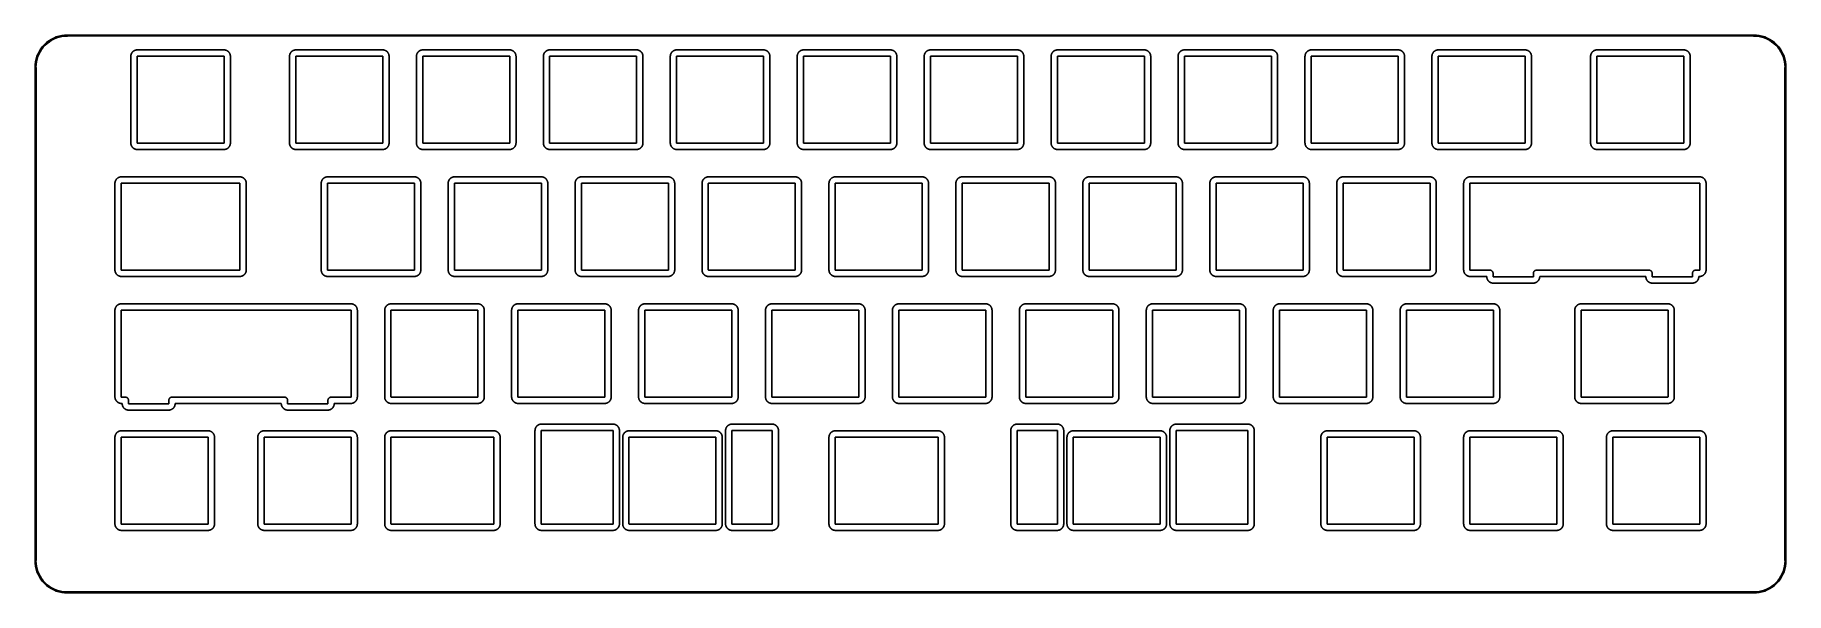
# Model space of a CAD drawing. Extents: x 19 to 282, y -150 to -67.
import ezdxf

# ---------------------------------------------------------------- set-up
doc = ezdxf.new("R2010")
doc.units = 0
doc.layers.add('BLACK', color=7, linetype='CONTINUOUS')

msp = doc.modelspace()

# ---------------------------------------------------------------- linework, layer by layer
at = {"layer": 'BLACK', "linetype": 'CONTINUOUS'}
for p, q in [((20.2847, -68.5075), (20.5705, -68.1955)), ((20.6734, -68.2984), (20.3962, -68.601)), ((20.5705, -68.1955), (20.8825, -67.9097)), ((20.976, -68.0212), (20.6734, -68.2984)), ((20.8825, -67.9097), (21.2182, -67.6521)), ((21.3016, -67.7713), (20.976, -68.0212)), ((21.2182, -67.6521), (21.575, -67.4248)), ((21.6478, -67.5508), (21.3016, -67.7713)), ((21.575, -67.4248), (21.9503, -67.2294)), ((22.0118, -67.3613), (21.6478, -67.5508)), ((21.9503, -67.2294), (22.3412, -67.0675)), ((22.391, -67.2042), (22.0118, -67.3613)), ((22.3412, -67.0675), (22.7447, -66.9403)), ((22.7824, -67.0808), (22.391, -67.2042)), ((22.7447, -66.9403), (23.1578, -66.8487)), ((23.1831, -66.992), (22.7824, -67.0808)), ((23.1578, -66.8487), (23.5773, -66.7935)), ((23.59, -66.9384), (23.1831, -66.992)), ((23.5773, -66.7935), (24, -66.775)), ((23.9879, -66.9211), (23.59, -66.9384)), ((24, -66.925), (23.9879, -66.9211)), ((24, -66.775), (24.0441, -66.7893)), ((24.0441, -66.9107), (24, -66.925)), ((24.0441, -66.7893), (24.0518, -66.8)), ((24.0518, -66.9), (24.0441, -66.9107)), ((24.0518, -66.8), (277.023, -66.8)), ((277.023, -66.9), (24.0518, -66.9)), ((277.023, -66.8), (277.031, -66.7893)), ((277.031, -66.9107), (277.023, -66.9)), ((277.031, -66.7893), (277.075, -66.775)), ((277.075, -66.925), (277.031, -66.9107)), ((277.075, -66.775), (277.498, -66.7935)), ((277.087, -66.9211), (277.075, -66.925)), ((277.485, -66.9384), (277.087, -66.9211)), ((277.892, -66.992), (277.485, -66.9384)), ((277.498, -66.7935), (277.917, -66.8487)), ((278.293, -67.0808), (277.892, -66.992)), ((277.917, -66.8487), (278.33, -66.9403)), ((278.684, -67.2042), (278.293, -67.0808)), ((278.33, -66.9403), (278.734, -67.0675)), ((279.063, -67.3613), (278.684, -67.2042)), ((278.734, -67.0675), (279.125, -67.2294)), ((279.427, -67.5508), (279.063, -67.3613)), ((279.125, -67.2294), (279.5, -67.4248)), ((279.773, -67.7713), (279.427, -67.5508)), ((279.5, -67.4248), (279.857, -67.6521)), ((280.099, -68.0212), (279.773, -67.7713)), ((279.857, -67.6521), (280.193, -67.9097)), ((280.402, -68.2984), (280.099, -68.0212)), ((280.193, -67.9097), (280.504, -68.1955)), ((280.679, -68.601), (280.402, -68.2984)), ((280.504, -68.1955), (280.79, -68.5075)), ((19.1685, -71.2023), (19.2237, -70.7828)), ((19.2237, -70.7828), (19.3153, -70.3697)), ((19.367, -70.8081), (19.3134, -71.215)), ((19.3153, -70.3697), (19.4425, -69.9662)), ((19.4558, -70.4074), (19.367, -70.8081)), ((19.4425, -69.9662), (19.6044, -69.5753)), ((19.5792, -70.016), (19.4558, -70.4074)), ((19.7363, -69.6368), (19.5792, -70.016)), ((19.6044, -69.5753), (19.7998, -69.2)), ((19.9258, -69.2728), (19.7363, -69.6368)), ((19.7998, -69.2), (20.0271, -68.8432)), ((20.1463, -68.9266), (19.9258, -69.2728)), ((20.0271, -68.8432), (20.2847, -68.5075)), ((20.3962, -68.601), (20.1463, -68.9266)), ((33.5276, -69.9692), (33.5281, -69.9663)), ((33.5276, -69.975), (33.5276, -69.9692)), ((33.5276, -82.975), (33.5276, -69.975)), ((33.5277, -69.9633), (33.5283, -69.9385)), ((33.5281, -69.9663), (33.5277, -69.9633)), ((33.5283, -69.9385), (33.5285, -69.9327)), ((33.5285, -69.9327), (33.5301, -69.924)), ((33.5295, -69.9152), (33.5313, -69.8905)), ((33.5301, -69.924), (33.5295, -69.9152)), ((33.5313, -69.8905), (33.5318, -69.8848)), ((33.5318, -69.8848), (33.5338, -69.8762)), ((33.5336, -69.8673), (33.5367, -69.8429)), ((33.5338, -69.8762), (33.5336, -69.8673)), ((33.5367, -69.8429), (33.5374, -69.8372)), ((33.5374, -69.8372), (33.5398, -69.8287)), ((33.5398, -69.8287), (33.5401, -69.8199)), ((33.5401, -69.8199), (33.5443, -69.7958)), ((33.5443, -69.7958), (33.5453, -69.7901)), ((33.5453, -69.7901), (33.5481, -69.7818)), ((33.5481, -69.7818), (33.5488, -69.7731)), ((33.5488, -69.7731), (33.5542, -69.7492)), ((33.5542, -69.7492), (33.5555, -69.7436)), ((33.5555, -69.7436), (33.5587, -69.7355)), ((33.5587, -69.7355), (33.5599, -69.7268)), ((33.5599, -69.7268), (33.5664, -69.7033)), ((33.5664, -69.7033), (33.568, -69.6977)), ((33.568, -69.6977), (33.5716, -69.6898)), ((33.5716, -69.6898), (33.5731, -69.6812)), ((33.5731, -69.6812), (33.5808, -69.658)), ((33.5808, -69.658), (33.5826, -69.6525)), ((33.5826, -69.6525), (33.5866, -69.6448)), ((33.5866, -69.6448), (33.5885, -69.6363)), ((33.5885, -69.6363), (33.5973, -69.6136)), ((33.5973, -69.6136), (33.5994, -69.6082)), ((33.5994, -69.6082), (33.6038, -69.6006)), ((33.6038, -69.6006), (33.6061, -69.5923)), ((33.6061, -69.5923), (33.616, -69.57)), ((33.616, -69.57), (33.6184, -69.5647)), ((33.6184, -69.5647), (33.6231, -69.5574)), ((33.6231, -69.5574), (33.6259, -69.5491)), ((33.6259, -69.5491), (33.6368, -69.5273)), ((33.6368, -69.5273), (33.6395, -69.5222)), ((33.6395, -69.5222), (33.6445, -69.5151)), ((33.6445, -69.5151), (33.6477, -69.507)), ((33.6477, -69.507), (33.6597, -69.4857)), ((33.6597, -69.4857), (33.6626, -69.4807)), ((33.6626, -69.4807), (33.668, -69.4739)), ((33.668, -69.4739), (33.6716, -69.4659)), ((33.6716, -69.4659), (33.6847, -69.4452)), ((33.6847, -69.4452), (33.6878, -69.4403)), ((33.6878, -69.4403), (33.6935, -69.4337)), ((33.6935, -69.4337), (33.6975, -69.4259)), ((33.6975, -69.4259), (33.7116, -69.4059)), ((33.7116, -69.4059), (33.715, -69.4012)), ((33.715, -69.4012), (33.7211, -69.3948)), ((33.7211, -69.3948), (33.7254, -69.3872)), ((33.7254, -69.3872), (33.7406, -69.3678)), ((33.7406, -69.3678), (33.7441, -69.3632)), ((33.7441, -69.3632), (33.7506, -69.3572)), ((33.7506, -69.3572), (33.7553, -69.3498)), ((33.7553, -69.3498), (33.7714, -69.3311)), ((33.7714, -69.3311), (33.7752, -69.3267)), ((33.7752, -69.3267), (33.782, -69.321)), ((33.782, -69.321), (33.7871, -69.3137)), ((33.7871, -69.3137), (33.8042, -69.2958)), ((33.8042, -69.2958), (33.8082, -69.2916)), ((33.8082, -69.2916), (33.8153, -69.2862)), ((33.8153, -69.2862), (33.8208, -69.2792)), ((33.8208, -69.2792), (33.8387, -69.2621)), ((33.8387, -69.2621), (33.843, -69.2582)), ((33.843, -69.2582), (33.8502, -69.2531)), ((33.8502, -69.2531), (33.8561, -69.2464)), ((33.8561, -69.2464), (33.8748, -69.2303)), ((33.8748, -69.2303), (33.8792, -69.2266)), ((33.8792, -69.2266), (33.8867, -69.2219)), ((33.8867, -69.2219), (33.8928, -69.2155)), ((33.8928, -69.2155), (33.9122, -69.2004)), ((33.9122, -69.2004), (33.9168, -69.1969)), ((33.9168, -69.1969), (33.9245, -69.1926)), ((33.9245, -69.1926), (33.9309, -69.1866)), ((33.9309, -69.1866), (33.9509, -69.1725)), ((33.9509, -69.1725), (33.9557, -69.1692)), ((33.9557, -69.1692), (33.9635, -69.1653)), ((33.9635, -69.1653), (33.9702, -69.1596)), ((33.9702, -69.1596), (33.9909, -69.1466)), ((33.9909, -69.1466), (33.9958, -69.1435)), ((33.9958, -69.1435), (34.0038, -69.14)), ((34.0038, -69.14), (34.0107, -69.1347)), ((34.0107, -69.1347), (34.032, -69.1227)), ((34.032, -69.1227), (34.037, -69.1199)), ((34.037, -69.1199), (34.0452, -69.1168)), ((34.0452, -69.1168), (34.0524, -69.1118)), ((34.0524, -69.1118), (34.0742, -69.1008)), ((34.0742, -69.1008), (34.0793, -69.0983)), ((34.0793, -69.0983), (34.0876, -69.0956)), ((34.0876, -69.0956), (34.095, -69.091)), ((34.095, -69.091), (34.1173, -69.0811)), ((34.1173, -69.0811), (34.1226, -69.0788)), ((34.1226, -69.0788), (34.131, -69.0766)), ((34.131, -69.0766), (34.1386, -69.0723)), ((34.1386, -69.0723), (34.1613, -69.0635)), ((34.1613, -69.0635), (34.1667, -69.0615)), ((34.1667, -69.0615), (34.1752, -69.0596)), ((34.1752, -69.0596), (34.183, -69.0557)), ((34.183, -69.0557), (34.2062, -69.0481)), ((34.2062, -69.0481), (34.2117, -69.0463)), ((34.2117, -69.0463), (34.2203, -69.0449)), ((34.2203, -69.0449), (34.2283, -69.0414)), ((34.2283, -69.0414), (34.2518, -69.0348)), ((34.2518, -69.0348), (34.2574, -69.0333)), ((34.2574, -69.0333), (34.2661, -69.0323)), ((34.2661, -69.0323), (34.2742, -69.0292)), ((34.2742, -69.0292), (34.2981, -69.0238)), ((34.2981, -69.0238), (34.3037, -69.0226)), ((34.3037, -69.0226), (34.3125, -69.022)), ((34.3125, -69.022), (34.3208, -69.0193)), ((34.3208, -69.0193), (34.345, -69.0151)), ((34.345, -69.0151), (34.3507, -69.0141)), ((34.3507, -69.0141), (34.3595, -69.014)), ((34.3595, -69.014), (34.3679, -69.0116)), ((34.3679, -69.0116), (34.3924, -69.0086)), ((34.3924, -69.0086), (34.3981, -69.0079)), ((34.3981, -69.0079), (34.4069, -69.0082)), ((34.4069, -69.0082), (34.4155, -69.0063)), ((34.4155, -69.0063), (34.4402, -69.0045)), ((34.4402, -69.0045), (34.4459, -69.0041)), ((34.4459, -69.0041), (34.4548, -69.0048)), ((34.4548, -69.0048), (34.4635, -69.0033)), ((34.4635, -69.0033), (34.4883, -69.0027)), ((34.4726, -69.9736), (34.4725, -69.9808)), ((34.4725, -69.9808), (34.4725, -82.9692)), ((34.4727, -69.9723), (34.4726, -69.9736)), ((34.4729, -69.9709), (34.4727, -69.9723)), ((34.4731, -69.9696), (34.4729, -69.9709)), ((34.4734, -69.9683), (34.4731, -69.9696)), ((34.4738, -69.967), (34.4734, -69.9683)), ((34.4742, -69.9658), (34.4738, -69.967)), ((34.4747, -69.9645), (34.4742, -69.9658)), ((34.4752, -69.9633), (34.4747, -69.9645)), ((34.4758, -69.9621), (34.4752, -69.9633)), ((34.4765, -69.9609), (34.4758, -69.9621)), ((34.4772, -69.9598), (34.4765, -69.9609)), ((34.478, -69.9587), (34.4772, -69.9598)), ((34.4788, -69.9577), (34.478, -69.9587)), ((34.4797, -69.9566), (34.4788, -69.9577)), ((34.4806, -69.9556), (34.4797, -69.9566)), ((34.4816, -69.9547), (34.4806, -69.9556)), ((34.4827, -69.9538), (34.4816, -69.9547)), ((34.4837, -69.9529), (34.4827, -69.9538)), ((34.4848, -69.9522), (34.4837, -69.9529)), ((34.4859, -69.9515), (34.4848, -69.9522)), ((34.4871, -69.9508), (34.4859, -69.9515)), ((34.4883, -69.9502), (34.4871, -69.9508)), ((34.4883, -69.0027), (34.4941, -69.0026)), ((34.4895, -69.9497), (34.4883, -69.9502)), ((34.4908, -69.9492), (34.4895, -69.9497)), ((34.492, -69.9488), (34.4908, -69.9492)), ((34.4934, -69.9484), (34.492, -69.9488)), ((34.4946, -69.9481), (34.4934, -69.9484)), ((34.4941, -69.0026), (34.4971, -69.003)), ((34.4959, -69.9479), (34.4946, -69.9481)), ((34.4973, -69.9477), (34.4959, -69.9479)), ((34.4971, -69.003), (34.5, -69.0026)), ((34.4986, -69.9476), (34.4973, -69.9477)), ((34.5059, -69.9474), (34.4986, -69.9476)), ((34.5, -69.0026), (47.5, -69.0026)), ((47.4942, -69.9474), (34.5059, -69.9474)), ((47.5014, -69.9476), (47.4942, -69.9474)), ((47.5, -69.0026), (47.5058, -69.0026)), ((47.5028, -69.9477), (47.5014, -69.9476)), ((47.5041, -69.9479), (47.5028, -69.9477)), ((47.5054, -69.9481), (47.5041, -69.9479)), ((47.5067, -69.9484), (47.5054, -69.9481)), ((47.5058, -69.0026), (47.5087, -69.0031)), ((47.508, -69.9488), (47.5067, -69.9484)), ((47.5093, -69.9492), (47.508, -69.9488)), ((47.5087, -69.0031), (47.5117, -69.0027)), ((47.5105, -69.9497), (47.5093, -69.9492)), ((47.5117, -69.9502), (47.5105, -69.9497)), ((47.5117, -69.0027), (47.5365, -69.0033)), ((47.5129, -69.9508), (47.5117, -69.9502)), ((47.5141, -69.9515), (47.5129, -69.9508)), ((47.5152, -69.9522), (47.5141, -69.9515)), ((47.5163, -69.953), (47.5152, -69.9522)), ((47.5174, -69.9538), (47.5163, -69.953)), ((47.5184, -69.9546), (47.5174, -69.9538)), ((47.5194, -69.9556), (47.5184, -69.9546)), ((47.5204, -69.9566), (47.5194, -69.9556)), ((47.5213, -69.9577), (47.5204, -69.9566)), ((47.5221, -69.9587), (47.5213, -69.9577)), ((47.5228, -69.9598), (47.5221, -69.9587)), ((47.5235, -69.9609), (47.5228, -69.9598)), ((47.5242, -69.9621), (47.5235, -69.9609)), ((47.5248, -69.9633), (47.5242, -69.9621)), ((47.5253, -69.9645), (47.5248, -69.9633)), ((47.5258, -69.9658), (47.5253, -69.9645)), ((47.5263, -69.967), (47.5258, -69.9658)), ((47.5266, -69.9683), (47.5263, -69.967)), ((47.5269, -69.9696), (47.5266, -69.9683)), ((47.5271, -69.9709), (47.5269, -69.9696)), ((47.5273, -69.9723), (47.5271, -69.9709)), ((47.5274, -69.9736), (47.5273, -69.9723)), ((47.5276, -69.9808), (47.5274, -69.9736)), ((47.5276, -82.9692), (47.5276, -69.9808)), ((47.5365, -69.0033), (47.5423, -69.0035)), ((47.5423, -69.0035), (47.551, -69.0051)), ((47.551, -69.0051), (47.5599, -69.0045)), ((47.5599, -69.0045), (47.5845, -69.0063)), ((47.5845, -69.0063), (47.5903, -69.0068)), ((47.5903, -69.0068), (47.5989, -69.0088)), ((47.5989, -69.0088), (47.6077, -69.0086)), ((47.6077, -69.0086), (47.6321, -69.0116)), ((47.6321, -69.0116), (47.6378, -69.0124)), ((47.6378, -69.0124), (47.6463, -69.0148)), ((47.6463, -69.0148), (47.655, -69.0151)), ((47.655, -69.0151), (47.6792, -69.0193)), ((47.6792, -69.0193), (47.6849, -69.0203)), ((47.6849, -69.0203), (47.6932, -69.0231)), ((47.6932, -69.0231), (47.7019, -69.0238)), ((47.7019, -69.0238), (47.7258, -69.0292)), ((47.7258, -69.0292), (47.7314, -69.0305)), ((47.7314, -69.0305), (47.7396, -69.0337)), ((47.7396, -69.0337), (47.7482, -69.0348)), ((47.7482, -69.0348), (47.7718, -69.0414)), ((47.7718, -69.0414), (47.7773, -69.043)), ((47.7773, -69.043), (47.7853, -69.0465)), ((47.7853, -69.0465), (47.7938, -69.0481)), ((47.7938, -69.0481), (47.817, -69.0557)), ((47.817, -69.0557), (47.8225, -69.0576)), ((47.8225, -69.0576), (47.8302, -69.0616)), ((47.8302, -69.0616), (47.8387, -69.0635)), ((47.8387, -69.0635), (47.8615, -69.0723)), ((47.8615, -69.0723), (47.8668, -69.0744)), ((47.8668, -69.0744), (47.8744, -69.0788)), ((47.8744, -69.0788), (47.8827, -69.0811)), ((47.8827, -69.0811), (47.905, -69.091)), ((47.905, -69.091), (47.9103, -69.0934)), ((47.9103, -69.0934), (47.9176, -69.0981)), ((47.9176, -69.0981), (47.9259, -69.1008)), ((47.9259, -69.1008), (47.9477, -69.1118)), ((47.9477, -69.1118), (47.9528, -69.1144)), ((47.9528, -69.1144), (47.9599, -69.1195)), ((47.9599, -69.1195), (47.968, -69.1227)), ((47.968, -69.1227), (47.9893, -69.1347)), ((47.9893, -69.1347), (47.9943, -69.1376)), ((47.9943, -69.1376), (48.0012, -69.143)), ((48.0012, -69.143), (48.0091, -69.1466)), ((48.0091, -69.1466), (48.0298, -69.1596)), ((48.0298, -69.1596), (48.0347, -69.1627)), ((48.0347, -69.1627), (48.0413, -69.1685)), ((48.0413, -69.1685), (48.0491, -69.1725)), ((48.0491, -69.1725), (48.0692, -69.1866)), ((48.0692, -69.1866), (48.0739, -69.1899)), ((48.0739, -69.1899), (48.0802, -69.196)), ((48.0802, -69.196), (48.0878, -69.2004)), ((48.0878, -69.2004), (48.1072, -69.2155)), ((48.1072, -69.2155), (48.1118, -69.2191)), ((48.1118, -69.2191), (48.1178, -69.2255)), ((48.1178, -69.2255), (48.1253, -69.2303)), ((48.1253, -69.2303), (48.144, -69.2464)), ((48.144, -69.2464), (48.1483, -69.2502)), ((48.1483, -69.2502), (48.1541, -69.257)), ((48.1541, -69.257), (48.1613, -69.2621)), ((48.1613, -69.2621), (48.1793, -69.2792)), ((48.1793, -69.2792), (48.1834, -69.2832)), ((48.1834, -69.2832), (48.1888, -69.2903)), ((48.1888, -69.2903), (48.1958, -69.2957)), ((48.1958, -69.2957), (48.2129, -69.3137)), ((48.2129, -69.3137), (48.2169, -69.3179)), ((48.2169, -69.3179), (48.2219, -69.3252)), ((48.2219, -69.3252), (48.2286, -69.3311)), ((48.2286, -69.3311), (48.2447, -69.3498)), ((48.2447, -69.3498), (48.2485, -69.3542)), ((48.2485, -69.3542), (48.2531, -69.3617)), ((48.2531, -69.3617), (48.2595, -69.3678)), ((48.2595, -69.3678), (48.2746, -69.3872)), ((48.2746, -69.3872), (48.2781, -69.3918)), ((48.2781, -69.3918), (48.2824, -69.3995)), ((48.2824, -69.3995), (48.2884, -69.4059)), ((48.2884, -69.4059), (48.3025, -69.4259)), ((48.3025, -69.4259), (48.3058, -69.4307)), ((48.3058, -69.4307), (48.3097, -69.4385)), ((48.3097, -69.4385), (48.3154, -69.4452)), ((48.3154, -69.4452), (48.3284, -69.4659)), ((48.3284, -69.4659), (48.3315, -69.4708)), ((48.3315, -69.4708), (48.335, -69.4788)), ((48.335, -69.4788), (48.3403, -69.4857)), ((48.3403, -69.4857), (48.3523, -69.507)), ((48.3523, -69.507), (48.3552, -69.512)), ((48.3552, -69.512), (48.3582, -69.5202)), ((48.3582, -69.5202), (48.3632, -69.5273)), ((48.3632, -69.5273), (48.3742, -69.5491)), ((48.3742, -69.5491), (48.3767, -69.5543)), ((48.3767, -69.5543), (48.3794, -69.5626)), ((48.3794, -69.5626), (48.384, -69.57)), ((48.384, -69.57), (48.3939, -69.5923)), ((48.3939, -69.5923), (48.3962, -69.5976)), ((48.3962, -69.5976), (48.3985, -69.606)), ((48.3985, -69.606), (48.4027, -69.6136)), ((48.4027, -69.6136), (48.4115, -69.6363)), ((48.4115, -69.6363), (48.4135, -69.6417)), ((48.4135, -69.6417), (48.4154, -69.6502)), ((48.4154, -69.6502), (48.4193, -69.658)), ((48.4193, -69.658), (48.4269, -69.6812)), ((48.4269, -69.6812), (48.4287, -69.6867)), ((48.4287, -69.6867), (48.4301, -69.6953)), ((48.4301, -69.6953), (48.4336, -69.7033)), ((48.4336, -69.7033), (48.4402, -69.7268)), ((48.4402, -69.7268), (48.4417, -69.7324)), ((48.4417, -69.7324), (48.4427, -69.741)), ((48.4427, -69.741), (48.4458, -69.7492)), ((48.4458, -69.7492), (48.4512, -69.7731)), ((48.4512, -69.7731), (48.4524, -69.7787)), ((48.4524, -69.7787), (48.453, -69.7875)), ((48.453, -69.7875), (48.4557, -69.7958)), ((48.4557, -69.7958), (48.4599, -69.82)), ((48.4599, -69.82), (48.4609, -69.8257)), ((48.4609, -69.8257), (48.4611, -69.8344)), ((48.4611, -69.8344), (48.4634, -69.8429)), ((48.4634, -69.8429), (48.4664, -69.8673)), ((48.4664, -69.8673), (48.4671, -69.8731)), ((48.4671, -69.8731), (48.4668, -69.8819)), ((48.4668, -69.8819), (48.4687, -69.8905)), ((48.4687, -69.8905), (48.4705, -69.9152)), ((48.4709, -69.9209), (48.4702, -69.9298)), ((48.4702, -69.9298), (48.4717, -69.9385)), ((48.4705, -69.9152), (48.4709, -69.9209)), ((48.4717, -69.9385), (48.4723, -69.9633)), ((48.4724, -69.9691), (48.472, -69.972)), ((48.472, -69.972), (48.4725, -69.975)), ((48.4723, -69.9633), (48.4724, -69.9691)), ((48.4725, -69.975), (48.4725, -82.975)), ((57.3401, -69.9692), (57.3406, -69.9663)), ((57.3401, -69.975), (57.3401, -69.9692)), ((57.3401, -82.975), (57.3401, -69.975)), ((57.3402, -69.9633), (57.3408, -69.9385)), ((57.3406, -69.9663), (57.3402, -69.9633)), ((57.3408, -69.9385), (57.341, -69.9327)), ((57.341, -69.9327), (57.3426, -69.924)), ((57.342, -69.9152), (57.3438, -69.8905)), ((57.3426, -69.924), (57.342, -69.9152)), ((57.3438, -69.8905), (57.3443, -69.8848)), ((57.3443, -69.8848), (57.3463, -69.8762)), ((57.3461, -69.8673), (57.3492, -69.8429)), ((57.3463, -69.8762), (57.3461, -69.8673)), ((57.3492, -69.8429), (57.3499, -69.8372)), ((57.3499, -69.8372), (57.3523, -69.8287)), ((57.3523, -69.8287), (57.3526, -69.82)), ((57.3526, -69.82), (57.3568, -69.7958)), ((57.3568, -69.7958), (57.3578, -69.7901)), ((57.3578, -69.7901), (57.3606, -69.7818)), ((57.3606, -69.7818), (57.3613, -69.7731)), ((57.3613, -69.7731), (57.3667, -69.7492)), ((57.3667, -69.7492), (57.368, -69.7436)), ((57.368, -69.7436), (57.3712, -69.7355)), ((57.3712, -69.7355), (57.3724, -69.7268)), ((57.3724, -69.7268), (57.3789, -69.7033)), ((57.3789, -69.7033), (57.3805, -69.6977)), ((57.3805, -69.6977), (57.3841, -69.6898)), ((57.3841, -69.6898), (57.3856, -69.6812)), ((57.3856, -69.6812), (57.3933, -69.658)), ((57.3933, -69.658), (57.3951, -69.6525)), ((57.3951, -69.6525), (57.3991, -69.6448)), ((57.3991, -69.6448), (57.401, -69.6363)), ((57.401, -69.6363), (57.4098, -69.6136)), ((57.4098, -69.6136), (57.4119, -69.6082)), ((57.4119, -69.6082), (57.4163, -69.6007)), ((57.4163, -69.6007), (57.4186, -69.5923)), ((57.4186, -69.5923), (57.4285, -69.57)), ((57.4285, -69.57), (57.4309, -69.5647)), ((57.4309, -69.5647), (57.4356, -69.5574)), ((57.4356, -69.5574), (57.4384, -69.5491)), ((57.4384, -69.5491), (57.4493, -69.5273)), ((57.4493, -69.5273), (57.4519, -69.5222)), ((57.4519, -69.5222), (57.457, -69.5151)), ((57.457, -69.5151), (57.4602, -69.507)), ((57.4602, -69.507), (57.4722, -69.4857)), ((57.4722, -69.4857), (57.4751, -69.4807)), ((57.4751, -69.4807), (57.4805, -69.4739)), ((57.4805, -69.4739), (57.4841, -69.4659)), ((57.4841, -69.4659), (57.4972, -69.4452)), ((57.4972, -69.4452), (57.5003, -69.4403)), ((57.5003, -69.4403), (57.506, -69.4337)), ((57.506, -69.4337), (57.51, -69.4259)), ((57.51, -69.4259), (57.5241, -69.4059)), ((57.5241, -69.4059), (57.5275, -69.4012)), ((57.5275, -69.4012), (57.5336, -69.3948)), ((57.5336, -69.3948), (57.5379, -69.3872)), ((57.5379, -69.3872), (57.5531, -69.3678)), ((57.5531, -69.3678), (57.5566, -69.3632)), ((57.5566, -69.3632), (57.5631, -69.3572)), ((57.5631, -69.3572), (57.5678, -69.3498)), ((57.5678, -69.3498), (57.5839, -69.3311)), ((57.5839, -69.3311), (57.5877, -69.3267)), ((57.5877, -69.3267), (57.5945, -69.3209)), ((57.5945, -69.3209), (57.5996, -69.3137)), ((57.5996, -69.3137), (57.6167, -69.2957)), ((57.6167, -69.2957), (57.6207, -69.2916)), ((57.6207, -69.2916), (57.6278, -69.2862)), ((57.6278, -69.2862), (57.6333, -69.2792)), ((57.6333, -69.2792), (57.6512, -69.2621)), ((57.6512, -69.2621), (57.6554, -69.2582)), ((57.6554, -69.2582), (57.6627, -69.2531)), ((57.6627, -69.2531), (57.6686, -69.2464)), ((57.6686, -69.2464), (57.6873, -69.2303)), ((57.6873, -69.2303), (57.6917, -69.2266)), ((57.6917, -69.2266), (57.6992, -69.2219)), ((57.6992, -69.2219), (57.7053, -69.2155)), ((57.7053, -69.2155), (57.7247, -69.2004)), ((57.7247, -69.2004), (57.7293, -69.1969)), ((57.7293, -69.1969), (57.737, -69.1926)), ((57.737, -69.1926), (57.7434, -69.1866)), ((57.7434, -69.1866), (57.7634, -69.1725)), ((57.7634, -69.1725), (57.7682, -69.1692)), ((57.7682, -69.1692), (57.776, -69.1653)), ((57.776, -69.1653), (57.7827, -69.1596)), ((57.7827, -69.1596), (57.8034, -69.1466)), ((57.8034, -69.1466), (57.8083, -69.1435)), ((57.8083, -69.1435), (57.8163, -69.14)), ((57.8163, -69.14), (57.8232, -69.1347)), ((57.8232, -69.1347), (57.8445, -69.1227)), ((57.8445, -69.1227), (57.8495, -69.1199)), ((57.8495, -69.1199), (57.8577, -69.1168)), ((57.8577, -69.1168), (57.8649, -69.1118)), ((57.8649, -69.1118), (57.8867, -69.1008)), ((57.8867, -69.1008), (57.8918, -69.0983)), ((57.8918, -69.0983), (57.9001, -69.0956)), ((57.9001, -69.0956), (57.9075, -69.091)), ((57.9075, -69.091), (57.9298, -69.0811)), ((57.9298, -69.0811), (57.9351, -69.0788)), ((57.9351, -69.0788), (57.9435, -69.0766)), ((57.9435, -69.0766), (57.9511, -69.0723)), ((57.9511, -69.0723), (57.9738, -69.0635)), ((57.9738, -69.0635), (57.9792, -69.0615)), ((57.9792, -69.0615), (57.9877, -69.0596)), ((57.9877, -69.0596), (57.9955, -69.0557)), ((57.9955, -69.0557), (58.0187, -69.0481)), ((58.0187, -69.0481), (58.0242, -69.0463)), ((58.0242, -69.0463), (58.0328, -69.0449)), ((58.0328, -69.0449), (58.0408, -69.0414)), ((58.0408, -69.0414), (58.0643, -69.0348)), ((58.0643, -69.0348), (58.0699, -69.0333)), ((58.0699, -69.0333), (58.0786, -69.0323)), ((58.0786, -69.0323), (58.0867, -69.0292)), ((58.0867, -69.0292), (58.1106, -69.0238)), ((58.1106, -69.0238), (58.1162, -69.0226)), ((58.1162, -69.0226), (58.125, -69.022)), ((58.125, -69.022), (58.1333, -69.0193)), ((58.1333, -69.0193), (58.1575, -69.0151)), ((58.1575, -69.0151), (58.1632, -69.0141)), ((58.1632, -69.0141), (58.172, -69.014)), ((58.172, -69.014), (58.1804, -69.0116)), ((58.1804, -69.0116), (58.2049, -69.0086)), ((58.2049, -69.0086), (58.2106, -69.0079)), ((58.2106, -69.0079), (58.2194, -69.0082)), ((58.2194, -69.0082), (58.228, -69.0063)), ((58.228, -69.0063), (58.2527, -69.0045)), ((58.2527, -69.0045), (58.2584, -69.0041)), ((58.2584, -69.0041), (58.2673, -69.0048)), ((58.2673, -69.0048), (58.276, -69.0033)), ((58.276, -69.0033), (58.3008, -69.0027)), ((58.2851, -69.9736), (58.285, -69.9809)), ((58.285, -69.9809), (58.285, -82.9691)), ((58.2852, -69.9723), (58.2851, -69.9736)), ((58.2854, -69.9709), (58.2852, -69.9723)), ((58.2856, -69.9696), (58.2854, -69.9709)), ((58.2859, -69.9683), (58.2856, -69.9696)), ((58.2863, -69.967), (58.2859, -69.9683)), ((58.2867, -69.9658), (58.2863, -69.967)), ((58.2872, -69.9645), (58.2867, -69.9658)), ((58.2877, -69.9633), (58.2872, -69.9645)), ((58.2883, -69.9621), (58.2877, -69.9633)), ((58.289, -69.9609), (58.2883, -69.9621)), ((58.2897, -69.9598), (58.289, -69.9609)), ((58.2905, -69.9587), (58.2897, -69.9598)), ((58.2913, -69.9577), (58.2905, -69.9587)), ((58.2922, -69.9566), (58.2913, -69.9577)), ((58.2931, -69.9556), (58.2922, -69.9566)), ((58.2941, -69.9547), (58.2931, -69.9556)), ((58.2952, -69.9538), (58.2941, -69.9547)), ((58.2962, -69.953), (58.2952, -69.9538)), ((58.2973, -69.9522), (58.2962, -69.953)), ((58.2984, -69.9515), (58.2973, -69.9522)), ((58.2996, -69.9508), (58.2984, -69.9515)), ((58.3008, -69.9502), (58.2996, -69.9508)), ((58.3008, -69.0027), (58.3066, -69.0026)), ((58.302, -69.9497), (58.3008, -69.9502)), ((58.3033, -69.9492), (58.302, -69.9497)), ((58.3045, -69.9488), (58.3033, -69.9492)), ((58.3058, -69.9484), (58.3045, -69.9488)), ((58.3071, -69.9481), (58.3058, -69.9484)), ((58.3066, -69.0026), (58.3096, -69.003)), ((58.3084, -69.9479), (58.3071, -69.9481)), ((58.3098, -69.9477), (58.3084, -69.9479)), ((58.3096, -69.003), (58.3125, -69.0026)), ((58.3111, -69.9476), (58.3098, -69.9477)), ((58.3184, -69.9474), (58.3111, -69.9476)), ((58.3125, -69.0026), (71.3125, -69.0026)), ((71.3067, -69.9474), (58.3184, -69.9474)), ((71.3139, -69.9476), (71.3067, -69.9474)), ((71.3125, -69.0026), (71.3183, -69.0026)), ((71.3152, -69.9477), (71.3139, -69.9476)), ((71.3166, -69.9479), (71.3152, -69.9477)), ((71.3179, -69.9481), (71.3166, -69.9479)), ((71.3192, -69.9484), (71.3179, -69.9481)), ((71.3183, -69.0026), (71.3212, -69.0031)), ((71.3205, -69.9488), (71.3192, -69.9484)), ((71.3218, -69.9492), (71.3205, -69.9488)), ((71.3212, -69.0031), (71.3242, -69.0027)), ((71.323, -69.9497), (71.3218, -69.9492)), ((71.3242, -69.9502), (71.323, -69.9497)), ((71.3242, -69.0027), (71.349, -69.0033)), ((71.3254, -69.9508), (71.3242, -69.9502)), ((71.3266, -69.9515), (71.3254, -69.9508)), ((71.3277, -69.9522), (71.3266, -69.9515)), ((71.3288, -69.953), (71.3277, -69.9522)), ((71.3299, -69.9538), (71.3288, -69.953)), ((71.3309, -69.9546), (71.3299, -69.9538)), ((71.3319, -69.9556), (71.3309, -69.9546)), ((71.3329, -69.9566), (71.3319, -69.9556)), ((71.3338, -69.9577), (71.3329, -69.9566)), ((71.3346, -69.9587), (71.3338, -69.9577)), ((71.3353, -69.9598), (71.3346, -69.9587)), ((71.336, -69.9609), (71.3353, -69.9598)), ((71.3367, -69.9621), (71.336, -69.9609)), ((71.3373, -69.9633), (71.3367, -69.9621)), ((71.3378, -69.9645), (71.3373, -69.9633)), ((71.3383, -69.9657), (71.3378, -69.9645)), ((71.3387, -69.967), (71.3383, -69.9657)), ((71.3391, -69.9683), (71.3387, -69.967)), ((71.3394, -69.9696), (71.3391, -69.9683)), ((71.3396, -69.9709), (71.3394, -69.9696)), ((71.3398, -69.9723), (71.3396, -69.9709)), ((71.3399, -69.9736), (71.3398, -69.9723)), ((71.3401, -69.9809), (71.3399, -69.9736)), ((71.3401, -82.9691), (71.3401, -69.9809)), ((71.349, -69.0033), (71.3548, -69.0035)), ((71.3548, -69.0035), (71.3635, -69.0051)), ((71.3635, -69.0051), (71.3724, -69.0045)), ((71.3724, -69.0045), (71.397, -69.0063)), ((71.397, -69.0063), (71.4028, -69.0068)), ((71.4028, -69.0068), (71.4113, -69.0088)), ((71.4113, -69.0088), (71.4202, -69.0086)), ((71.4202, -69.0086), (71.4446, -69.0116)), ((71.4446, -69.0116), (71.4503, -69.0124)), ((71.4503, -69.0124), (71.4588, -69.0148)), ((71.4588, -69.0148), (71.4675, -69.0151)), ((71.4675, -69.0151), (71.4917, -69.0193)), ((71.4917, -69.0193), (71.4974, -69.0203)), ((71.4974, -69.0203), (71.5057, -69.0231)), ((71.5057, -69.0231), (71.5144, -69.0238)), ((71.5144, -69.0238), (71.5383, -69.0292)), ((71.5383, -69.0292), (71.5439, -69.0305)), ((71.5439, -69.0305), (71.5521, -69.0337)), ((71.5521, -69.0337), (71.5607, -69.0348)), ((71.5607, -69.0348), (71.5843, -69.0414)), ((71.5843, -69.0414), (71.5898, -69.043)), ((71.5898, -69.043), (71.5977, -69.0465)), ((71.5977, -69.0465), (71.6063, -69.0481)), ((71.6063, -69.0481), (71.6295, -69.0557)), ((71.6295, -69.0557), (71.635, -69.0576)), ((71.635, -69.0576), (71.6427, -69.0616)), ((71.6427, -69.0616), (71.6512, -69.0635)), ((71.6512, -69.0635), (71.674, -69.0723)), ((71.674, -69.0723), (71.6793, -69.0744)), ((71.6793, -69.0744), (71.6869, -69.0788)), ((71.6869, -69.0788), (71.6953, -69.0811)), ((71.6953, -69.0811), (71.7175, -69.091)), ((71.7175, -69.091), (71.7228, -69.0934)), ((71.7228, -69.0934), (71.7301, -69.0981)), ((71.7301, -69.0981), (71.7384, -69.1008)), ((71.7384, -69.1008), (71.7602, -69.1118)), ((71.7602, -69.1118), (71.7653, -69.1144)), ((71.7653, -69.1144), (71.7724, -69.1195)), ((71.7724, -69.1195), (71.7805, -69.1227)), ((71.7805, -69.1227), (71.8018, -69.1347)), ((71.8018, -69.1347), (71.8068, -69.1376)), ((71.8068, -69.1376), (71.8137, -69.143)), ((71.8137, -69.143), (71.8216, -69.1466)), ((71.8216, -69.1466), (71.8423, -69.1596)), ((71.8423, -69.1596), (71.8472, -69.1627)), ((71.8472, -69.1627), (71.8538, -69.1685)), ((71.8538, -69.1685), (71.8616, -69.1725)), ((71.8616, -69.1725), (71.8817, -69.1866)), ((71.8817, -69.1866), (71.8864, -69.1899)), ((71.8864, -69.1899), (71.8927, -69.196)), ((71.8927, -69.196), (71.9003, -69.2004)), ((71.9003, -69.2004), (71.9197, -69.2155)), ((71.9197, -69.2155), (71.9243, -69.2191)), ((71.9243, -69.2191), (71.9303, -69.2255)), ((71.9303, -69.2255), (71.9378, -69.2303)), ((71.9378, -69.2303), (71.9565, -69.2464)), ((71.9565, -69.2464), (71.9608, -69.2502)), ((71.9608, -69.2502), (71.9666, -69.257)), ((71.9666, -69.257), (71.9738, -69.2621)), ((71.9738, -69.2621), (71.9918, -69.2792)), ((71.9918, -69.2792), (71.9959, -69.2832)), ((71.9959, -69.2832), (72.0013, -69.2903)), ((72.0013, -69.2903), (72.0083, -69.2957)), ((72.0083, -69.2957), (72.0254, -69.3137)), ((72.0254, -69.3137), (72.0293, -69.3179)), ((72.0293, -69.3179), (72.0344, -69.3252)), ((72.0344, -69.3252), (72.0411, -69.3311)), ((72.0411, -69.3311), (72.0572, -69.3498)), ((72.0572, -69.3498), (72.061, -69.3542)), ((72.061, -69.3542), (72.0656, -69.3617)), ((72.0656, -69.3617), (72.072, -69.3678)), ((72.072, -69.3678), (72.0871, -69.3872)), ((72.0871, -69.3872), (72.0906, -69.3918)), ((72.0906, -69.3918), (72.0949, -69.3995)), ((72.0949, -69.3995), (72.1009, -69.4059)), ((72.1009, -69.4059), (72.115, -69.4259)), ((72.115, -69.4259), (72.1183, -69.4307)), ((72.1183, -69.4307), (72.1222, -69.4385)), ((72.1222, -69.4385), (72.1279, -69.4452)), ((72.1279, -69.4452), (72.1409, -69.4659)), ((72.1409, -69.4659), (72.144, -69.4708)), ((72.144, -69.4708), (72.1475, -69.4788)), ((72.1475, -69.4788), (72.1528, -69.4857)), ((72.1528, -69.4857), (72.1648, -69.507)), ((72.1648, -69.507), (72.1677, -69.512)), ((72.1677, -69.512), (72.1707, -69.5202)), ((72.1707, -69.5202), (72.1757, -69.5273)), ((72.1757, -69.5273), (72.1867, -69.5491)), ((72.1867, -69.5491), (72.1892, -69.5543)), ((72.1892, -69.5543), (72.1919, -69.5626)), ((72.1919, -69.5626), (72.1965, -69.57)), ((72.1965, -69.57), (72.2064, -69.5923)), ((72.2064, -69.5923), (72.2087, -69.5976)), ((72.2087, -69.5976), (72.211, -69.606)), ((72.211, -69.606), (72.2152, -69.6136)), ((72.2152, -69.6136), (72.224, -69.6363)), ((72.224, -69.6363), (72.226, -69.6417)), ((72.226, -69.6417), (72.2279, -69.6502)), ((72.2279, -69.6502), (72.2318, -69.658)), ((72.2318, -69.658), (72.2394, -69.6812)), ((72.2394, -69.6812), (72.2412, -69.6867)), ((72.2412, -69.6867), (72.2426, -69.6953)), ((72.2426, -69.6953), (72.2461, -69.7033)), ((72.2461, -69.7033), (72.2527, -69.7268)), ((72.2527, -69.7268), (72.2542, -69.7324)), ((72.2542, -69.7324), (72.2552, -69.741)), ((72.2552, -69.741), (72.2583, -69.7492)), ((72.2583, -69.7492), (72.2637, -69.7731)), ((72.2637, -69.7731), (72.2649, -69.7787)), ((72.2649, -69.7787), (72.2655, -69.7875)), ((72.2655, -69.7875), (72.2682, -69.7958)), ((72.2682, -69.7958), (72.2724, -69.82)), ((72.2724, -69.82), (72.2734, -69.8257)), ((72.2734, -69.8257), (72.2736, -69.8344)), ((72.2736, -69.8344), (72.2759, -69.8429)), ((72.2759, -69.8429), (72.2789, -69.8673)), ((72.2789, -69.8673), (72.2796, -69.8731)), ((72.2796, -69.8731), (72.2793, -69.8819)), ((72.2793, -69.8819), (72.2812, -69.8905)), ((72.2812, -69.8905), (72.283, -69.9152)), ((72.2834, -69.9209), (72.2827, -69.9297)), ((72.2827, -69.9297), (72.2842, -69.9385)), ((72.283, -69.9152), (72.2834, -69.9209)), ((72.2842, -69.9385), (72.2848, -69.9633)), ((72.2849, -69.9691), (72.2845, -69.972)), ((72.2845, -69.972), (72.285, -69.975)), ((72.2848, -69.9633), (72.2849, -69.9691)), ((72.285, -69.975), (72.285, -82.975)), ((76.3901, -69.9692), (76.3906, -69.9663)), ((76.3901, -69.975), (76.3901, -69.9692)), ((76.3901, -82.975), (76.3901, -69.975)), ((76.3902, -69.9633), (76.3908, -69.9385)), ((76.3906, -69.9663), (76.3902, -69.9633)), ((76.3908, -69.9385), (76.391, -69.9327)), ((76.391, -69.9327), (76.3926, -69.924)), ((76.392, -69.9152), (76.3938, -69.8905)), ((76.3926, -69.924), (76.392, -69.9152)), ((76.3938, -69.8905), (76.3943, -69.8848)), ((76.3943, -69.8848), (76.3963, -69.8762)), ((76.3961, -69.8673), (76.3992, -69.8429)), ((76.3963, -69.8762), (76.3961, -69.8673)), ((76.3992, -69.8429), (76.3999, -69.8372)), ((76.3999, -69.8372), (76.4023, -69.8287)), ((76.4023, -69.8287), (76.4026, -69.8199)), ((76.4026, -69.8199), (76.4068, -69.7958)), ((76.4068, -69.7958), (76.4078, -69.7901)), ((76.4078, -69.7901), (76.4106, -69.7818)), ((76.4106, -69.7818), (76.4113, -69.7731)), ((76.4113, -69.7731), (76.4167, -69.7492)), ((76.4167, -69.7492), (76.418, -69.7436)), ((76.418, -69.7436), (76.4212, -69.7355)), ((76.4212, -69.7355), (76.4224, -69.7268)), ((76.4224, -69.7268), (76.4289, -69.7033)), ((76.4289, -69.7033), (76.4305, -69.6977)), ((76.4305, -69.6977), (76.4341, -69.6898)), ((76.4341, -69.6898), (76.4356, -69.6812)), ((76.4356, -69.6812), (76.4433, -69.658)), ((76.4433, -69.658), (76.4451, -69.6525)), ((76.4451, -69.6525), (76.4491, -69.6448)), ((76.4491, -69.6448), (76.451, -69.6363)), ((76.451, -69.6363), (76.4598, -69.6136)), ((76.4598, -69.6136), (76.4619, -69.6082)), ((76.4619, -69.6082), (76.4663, -69.6007)), ((76.4663, -69.6007), (76.4686, -69.5923)), ((76.4686, -69.5923), (76.4785, -69.57)), ((76.4785, -69.57), (76.4809, -69.5647)), ((76.4809, -69.5647), (76.4856, -69.5574)), ((76.4856, -69.5574), (76.4884, -69.5491)), ((76.4884, -69.5491), (76.4993, -69.5273)), ((76.4993, -69.5273), (76.5019, -69.5222)), ((76.5019, -69.5222), (76.507, -69.5151)), ((76.507, -69.5151), (76.5102, -69.507)), ((76.5102, -69.507), (76.5222, -69.4857)), ((76.5222, -69.4857), (76.5251, -69.4807)), ((76.5251, -69.4807), (76.5305, -69.4739)), ((76.5305, -69.4739), (76.5341, -69.4659)), ((76.5341, -69.4659), (76.5472, -69.4452)), ((76.5472, -69.4452), (76.5503, -69.4403)), ((76.5503, -69.4403), (76.556, -69.4337)), ((76.556, -69.4337), (76.56, -69.4259)), ((76.56, -69.4259), (76.5741, -69.4059)), ((76.5741, -69.4059), (76.5775, -69.4012)), ((76.5775, -69.4012), (76.5836, -69.3948)), ((76.5836, -69.3948), (76.5879, -69.3872)), ((76.5879, -69.3872), (76.603, -69.3678)), ((76.603, -69.3678), (76.6066, -69.3632)), ((76.6066, -69.3632), (76.6131, -69.3572)), ((76.6131, -69.3572), (76.6178, -69.3498)), ((76.6178, -69.3498), (76.6339, -69.331)), ((76.6339, -69.331), (76.6377, -69.3267)), ((76.6377, -69.3267), (76.6445, -69.3209)), ((76.6445, -69.3209), (76.6496, -69.3137)), ((76.6496, -69.3137), (76.6667, -69.2958)), ((76.6667, -69.2958), (76.6707, -69.2916)), ((76.6707, -69.2916), (76.6778, -69.2862)), ((76.6778, -69.2862), (76.6833, -69.2792)), ((76.6833, -69.2792), (76.7012, -69.2621)), ((76.7012, -69.2621), (76.7054, -69.2582)), ((76.7054, -69.2582), (76.7127, -69.2531)), ((76.7127, -69.2531), (76.7186, -69.2464)), ((76.7186, -69.2464), (76.7373, -69.2303)), ((76.7373, -69.2303), (76.7417, -69.2266)), ((76.7417, -69.2266), (76.7492, -69.2219)), ((76.7492, -69.2219), (76.7553, -69.2155)), ((76.7553, -69.2155), (76.7747, -69.2004)), ((76.7747, -69.2004), (76.7793, -69.1969)), ((76.7793, -69.1969), (76.787, -69.1926)), ((76.787, -69.1926), (76.7934, -69.1866)), ((76.7934, -69.1866), (76.8135, -69.1725)), ((76.8135, -69.1725), (76.8182, -69.1692)), ((76.8182, -69.1692), (76.8261, -69.1653)), ((76.8261, -69.1653), (76.8327, -69.1596)), ((76.8327, -69.1596), (76.8534, -69.1466)), ((76.8534, -69.1466), (76.8583, -69.1435)), ((76.8583, -69.1435), (76.8663, -69.14)), ((76.8663, -69.14), (76.8732, -69.1347)), ((76.8732, -69.1347), (76.8945, -69.1227)), ((76.8945, -69.1227), (76.8995, -69.1199)), ((76.8995, -69.1199), (76.9077, -69.1168)), ((76.9077, -69.1168), (76.9149, -69.1118)), ((76.9149, -69.1118), (76.9367, -69.1008)), ((76.9367, -69.1008), (76.9418, -69.0983)), ((76.9418, -69.0983), (76.9501, -69.0956)), ((76.9501, -69.0956), (76.9575, -69.091)), ((76.9575, -69.091), (76.9798, -69.0811)), ((76.9798, -69.0811), (76.9851, -69.0788)), ((76.9851, -69.0788), (76.9935, -69.0766)), ((76.9935, -69.0766), (77.0011, -69.0723)), ((77.0011, -69.0723), (77.0238, -69.0635)), ((77.0238, -69.0635), (77.0292, -69.0615)), ((77.0292, -69.0615), (77.0377, -69.0596)), ((77.0377, -69.0596), (77.0455, -69.0557)), ((77.0455, -69.0557), (77.0687, -69.0481)), ((77.0687, -69.0481), (77.0742, -69.0463)), ((77.0742, -69.0463), (77.0828, -69.0449)), ((77.0828, -69.0449), (77.0908, -69.0414)), ((77.0908, -69.0414), (77.1143, -69.0348)), ((77.1143, -69.0348), (77.1199, -69.0333)), ((77.1199, -69.0333), (77.1286, -69.0323)), ((77.1286, -69.0323), (77.1367, -69.0292)), ((77.1367, -69.0292), (77.1606, -69.0238)), ((77.1606, -69.0238), (77.1662, -69.0226)), ((77.1662, -69.0226), (77.175, -69.022)), ((77.175, -69.022), (77.1833, -69.0193)), ((77.1833, -69.0193), (77.2075, -69.0151)), ((77.2075, -69.0151), (77.2132, -69.0141)), ((77.2132, -69.0141), (77.222, -69.014)), ((77.222, -69.014), (77.2304, -69.0116)), ((77.2304, -69.0116), (77.2549, -69.0086)), ((77.2549, -69.0086), (77.2606, -69.0079)), ((77.2606, -69.0079), (77.2694, -69.0082)), ((77.2694, -69.0082), (77.278, -69.0063)), ((77.278, -69.0063), (77.3027, -69.0045)), ((77.3027, -69.0045), (77.3084, -69.0041)), ((77.3084, -69.0041), (77.3173, -69.0048)), ((77.3173, -69.0048), (77.326, -69.0033)), ((77.326, -69.0033), (77.3508, -69.0027)), ((77.3351, -69.9736), (77.335, -69.9808)), ((77.335, -69.9808), (77.335, -82.9692)), ((77.3352, -69.9723), (77.3351, -69.9736)), ((77.3354, -69.9709), (77.3352, -69.9723)), ((77.3356, -69.9696), (77.3354, -69.9709)), ((77.3359, -69.9683), (77.3356, -69.9696)), ((77.3363, -69.967), (77.3359, -69.9683)), ((77.3367, -69.9658), (77.3363, -69.967)), ((77.3372, -69.9645), (77.3367, -69.9658)), ((77.3377, -69.9633), (77.3372, -69.9645)), ((77.3383, -69.9621), (77.3377, -69.9633)), ((77.339, -69.9609), (77.3383, -69.9621)), ((77.3397, -69.9598), (77.339, -69.9609)), ((77.3405, -69.9587), (77.3397, -69.9598)), ((77.3413, -69.9577), (77.3405, -69.9587)), ((77.3422, -69.9566), (77.3413, -69.9577)), ((77.3431, -69.9556), (77.3422, -69.9566)), ((77.3441, -69.9547), (77.3431, -69.9556)), ((77.3452, -69.9538), (77.3441, -69.9547)), ((77.3462, -69.953), (77.3452, -69.9538)), ((77.3473, -69.9522), (77.3462, -69.953)), ((77.3484, -69.9515), (77.3473, -69.9522)), ((77.3496, -69.9508), (77.3484, -69.9515)), ((77.3508, -69.9502), (77.3496, -69.9508)), ((77.3508, -69.0027), (77.3566, -69.0026)), ((77.352, -69.9497), (77.3508, -69.9502)), ((77.3533, -69.9492), (77.352, -69.9497)), ((77.3545, -69.9488), (77.3533, -69.9492)), ((77.3558, -69.9484), (77.3545, -69.9488)), ((77.3571, -69.9481), (77.3558, -69.9484)), ((77.3566, -69.0026), (77.3596, -69.003)), ((77.3584, -69.9479), (77.3571, -69.9481)), ((77.3598, -69.9477), (77.3584, -69.9479)), ((77.3596, -69.003), (77.3625, -69.0026)), ((77.3611, -69.9476), (77.3598, -69.9477)), ((77.3684, -69.9474), (77.3611, -69.9476)), ((77.3625, -69.0026), (90.3625, -69.0026)), ((90.3567, -69.9474), (77.3684, -69.9474)), ((90.3639, -69.9476), (90.3567, -69.9474)), ((90.3625, -69.0026), (90.3683, -69.0026)), ((90.3653, -69.9477), (90.3639, -69.9476)), ((90.3666, -69.9479), (90.3653, -69.9477)), ((90.3679, -69.9481), (90.3666, -69.9479)), ((90.3692, -69.9484), (90.3679, -69.9481)), ((90.3683, -69.0026), (90.3712, -69.0031)), ((90.3705, -69.9488), (90.3692, -69.9484)), ((90.3718, -69.9492), (90.3705, -69.9488)), ((90.3712, -69.0031), (90.3742, -69.0027)), ((90.373, -69.9497), (90.3718, -69.9492)), ((90.3742, -69.9502), (90.373, -69.9497)), ((90.3742, -69.0027), (90.399, -69.0033)), ((90.3754, -69.9508), (90.3742, -69.9502)), ((90.3766, -69.9515), (90.3754, -69.9508)), ((90.3777, -69.9522), (90.3766, -69.9515)), ((90.3788, -69.953), (90.3777, -69.9522)), ((90.3799, -69.9538), (90.3788, -69.953)), ((90.3809, -69.9546), (90.3799, -69.9538)), ((90.3819, -69.9556), (90.3809, -69.9546)), ((90.3829, -69.9566), (90.3819, -69.9556)), ((90.3838, -69.9577), (90.3829, -69.9566)), ((90.3846, -69.9587), (90.3838, -69.9577)), ((90.3853, -69.9598), (90.3846, -69.9587)), ((90.386, -69.9609), (90.3853, -69.9598)), ((90.3867, -69.9621), (90.386, -69.9609)), ((90.3873, -69.9633), (90.3867, -69.9621)), ((90.3879, -69.9645), (90.3873, -69.9633)), ((90.3883, -69.9657), (90.3879, -69.9645)), ((90.3888, -69.967), (90.3883, -69.9657)), ((90.3891, -69.9683), (90.3888, -69.967)), ((90.3894, -69.9696), (90.3891, -69.9683)), ((90.3896, -69.9709), (90.3894, -69.9696)), ((90.3898, -69.9723), (90.3896, -69.9709)), ((90.3899, -69.9736), (90.3898, -69.9723)), ((90.3901, -69.9809), (90.3899, -69.9736)), ((90.3901, -82.9691), (90.3901, -69.9809)), ((90.399, -69.0033), (90.4048, -69.0035)), ((90.4048, -69.0035), (90.4135, -69.0051)), ((90.4135, -69.0051), (90.4224, -69.0045)), ((90.4224, -69.0045), (90.447, -69.0063)), ((90.447, -69.0063), (90.4528, -69.0068)), ((90.4528, -69.0068), (90.4613, -69.0088)), ((90.4613, -69.0088), (90.4702, -69.0086)), ((90.4702, -69.0086), (90.4946, -69.0116)), ((90.4946, -69.0116), (90.5003, -69.0124)), ((90.5003, -69.0124), (90.5088, -69.0148)), ((90.5088, -69.0148), (90.5175, -69.0151)), ((90.5175, -69.0151), (90.5417, -69.0193)), ((90.5417, -69.0193), (90.5474, -69.0203)), ((90.5474, -69.0203), (90.5557, -69.0231)), ((90.5557, -69.0231), (90.5644, -69.0238)), ((90.5644, -69.0238), (90.5883, -69.0292)), ((90.5883, -69.0292), (90.5939, -69.0305)), ((90.5939, -69.0305), (90.6021, -69.0337)), ((90.6021, -69.0337), (90.6107, -69.0348)), ((90.6107, -69.0348), (90.6343, -69.0414)), ((90.6343, -69.0414), (90.6398, -69.043)), ((90.6398, -69.043), (90.6478, -69.0465)), ((90.6478, -69.0465), (90.6563, -69.0481)), ((90.6563, -69.0481), (90.6795, -69.0557)), ((90.6795, -69.0557), (90.685, -69.0576)), ((90.685, -69.0576), (90.6927, -69.0616)), ((90.6927, -69.0616), (90.7012, -69.0635)), ((90.7012, -69.0635), (90.724, -69.0723)), ((90.724, -69.0723), (90.7293, -69.0744)), ((90.7293, -69.0744), (90.7369, -69.0788)), ((90.7369, -69.0788), (90.7452, -69.0811)), ((90.7452, -69.0811), (90.7675, -69.091)), ((90.7675, -69.091), (90.7728, -69.0934)), ((90.7728, -69.0934), (90.7801, -69.0981)), ((90.7801, -69.0981), (90.7884, -69.1008)), ((90.7884, -69.1008), (90.8102, -69.1118)), ((90.8102, -69.1118), (90.8153, -69.1144)), ((90.8153, -69.1144), (90.8224, -69.1195)), ((90.8224, -69.1195), (90.8305, -69.1227)), ((90.8305, -69.1227), (90.8518, -69.1347)), ((90.8518, -69.1347), (90.8568, -69.1376)), ((90.8568, -69.1376), (90.8637, -69.143)), ((90.8637, -69.143), (90.8716, -69.1466)), ((90.8716, -69.1466), (90.8923, -69.1596)), ((90.8923, -69.1596), (90.8972, -69.1627)), ((90.8972, -69.1627), (90.9038, -69.1685)), ((90.9038, -69.1685), (90.9116, -69.1725)), ((90.9116, -69.1725), (90.9317, -69.1866)), ((90.9317, -69.1866), (90.9364, -69.1899)), ((90.9364, -69.1899), (90.9427, -69.196)), ((90.9427, -69.196), (90.9503, -69.2004)), ((90.9503, -69.2004), (90.9697, -69.2155)), ((90.9697, -69.2155), (90.9743, -69.2191)), ((90.9743, -69.2191), (90.9803, -69.2255)), ((90.9803, -69.2255), (90.9878, -69.2303)), ((90.9878, -69.2303), (91.0065, -69.2464)), ((91.0065, -69.2464), (91.0108, -69.2502)), ((91.0108, -69.2502), (91.0166, -69.257)), ((91.0166, -69.257), (91.0238, -69.2621)), ((91.0238, -69.2621), (91.0418, -69.2792)), ((91.0418, -69.2792), (91.0459, -69.2832)), ((91.0459, -69.2832), (91.0513, -69.2903)), ((91.0513, -69.2903), (91.0583, -69.2957)), ((91.0583, -69.2957), (91.0754, -69.3137)), ((91.0754, -69.3137), (91.0794, -69.3179)), ((91.0794, -69.3179), (91.0844, -69.3252)), ((91.0844, -69.3252), (91.0911, -69.3311)), ((91.0911, -69.3311), (91.1072, -69.3498)), ((91.1072, -69.3498), (91.111, -69.3542)), ((91.111, -69.3542), (91.1156, -69.3617)), ((91.1156, -69.3617), (91.122, -69.3678)), ((91.122, -69.3678), (91.1371, -69.3872)), ((91.1371, -69.3872), (91.1406, -69.3918)), ((91.1406, -69.3918), (91.1449, -69.3995)), ((91.1449, -69.3995), (91.1509, -69.4059)), ((91.1509, -69.4059), (91.165, -69.4259)), ((91.165, -69.4259), (91.1683, -69.4307)), ((91.1683, -69.4307), (91.1722, -69.4385)), ((91.1722, -69.4385), (91.1779, -69.4452)), ((91.1779, -69.4452), (91.191, -69.4659)), ((91.191, -69.4659), (91.194, -69.4708)), ((91.194, -69.4708), (91.1975, -69.4788)), ((91.1975, -69.4788), (91.2028, -69.4857)), ((91.2028, -69.4857), (91.2148, -69.507)), ((91.2148, -69.507), (91.2177, -69.512)), ((91.2177, -69.512), (91.2207, -69.5202)), ((91.2207, -69.5202), (91.2257, -69.5273)), ((91.2257, -69.5273), (91.2367, -69.5491)), ((91.2367, -69.5491), (91.2392, -69.5543)), ((91.2392, -69.5543), (91.2419, -69.5626)), ((91.2419, -69.5626), (91.2465, -69.57)), ((91.2465, -69.57), (91.2564, -69.5923)), ((91.2564, -69.5923), (91.2587, -69.5976)), ((91.2587, -69.5976), (91.261, -69.606)), ((91.261, -69.606), (91.2652, -69.6136)), ((91.2652, -69.6136), (91.274, -69.6363)), ((91.274, -69.6363), (91.276, -69.6417)), ((91.276, -69.6417), (91.2779, -69.6502)), ((91.2779, -69.6502), (91.2818, -69.658)), ((91.2818, -69.658), (91.2894, -69.6812)), ((91.2894, -69.6812), (91.2912, -69.6867)), ((91.2912, -69.6867), (91.2926, -69.6953)), ((91.2926, -69.6953), (91.2961, -69.7032)), ((91.2961, -69.7032), (91.3027, -69.7268)), ((91.3027, -69.7268), (91.3042, -69.7324)), ((91.3042, -69.7324), (91.3052, -69.741)), ((91.3052, -69.741), (91.3083, -69.7492)), ((91.3083, -69.7492), (91.3137, -69.7731)), ((91.3137, -69.7731), (91.3149, -69.7787)), ((91.3149, -69.7787), (91.3155, -69.7875)), ((91.3155, -69.7875), (91.3182, -69.7958)), ((91.3182, -69.7958), (91.3224, -69.82)), ((91.3224, -69.82), (91.3234, -69.8257)), ((91.3234, -69.8257), (91.3236, -69.8344)), ((91.3236, -69.8344), (91.3259, -69.8429)), ((91.3259, -69.8429), (91.3289, -69.8673)), ((91.3289, -69.8673), (91.3296, -69.8731)), ((91.3296, -69.8731), (91.3293, -69.8819)), ((91.3293, -69.8819), (91.3312, -69.8905)), ((91.3312, -69.8905), (91.333, -69.9152)), ((91.3334, -69.9209), (91.3327, -69.9297)), ((91.3327, -69.9297), (91.3342, -69.9385)), ((91.333, -69.9152), (91.3334, -69.9209)), ((91.3342, -69.9385), (91.3348, -69.9633)), ((91.3349, -69.9691), (91.3345, -69.972)), ((91.3345, -69.972), (91.335, -69.975)), ((91.3348, -69.9633), (91.3349, -69.9691)), ((91.335, -69.975), (91.335, -82.975)), ((95.4401, -69.9692), (95.4406, -69.9663)), ((95.4401, -69.975), (95.4401, -69.9692)), ((95.4401, -82.975), (95.4401, -69.975)), ((95.4402, -69.9633), (95.4408, -69.9385)), ((95.4406, -69.9663), (95.4402, -69.9633)), ((95.4408, -69.9385), (95.441, -69.9327)), ((95.441, -69.9327), (95.4426, -69.924)), ((95.442, -69.9152), (95.4438, -69.8905)), ((95.4426, -69.924), (95.442, -69.9152)), ((95.4438, -69.8905), (95.4443, -69.8848)), ((95.4443, -69.8848), (95.4463, -69.8762)), ((95.4461, -69.8673), (95.4492, -69.8429)), ((95.4463, -69.8762), (95.4461, -69.8673)), ((95.4492, -69.8429), (95.4499, -69.8372)), ((95.4499, -69.8372), (95.4523, -69.8287)), ((95.4523, -69.8287), (95.4526, -69.8199)), ((95.4526, -69.8199), (95.4568, -69.7958)), ((95.4568, -69.7958), (95.4578, -69.7901)), ((95.4578, -69.7901), (95.4606, -69.7818)), ((95.4606, -69.7818), (95.4613, -69.7731)), ((95.4613, -69.7731), (95.4667, -69.7492)), ((95.4667, -69.7492), (95.468, -69.7436)), ((95.468, -69.7436), (95.4712, -69.7355)), ((95.4712, -69.7355), (95.4724, -69.7268)), ((95.4724, -69.7268), (95.4789, -69.7032)), ((95.4789, -69.7032), (95.4805, -69.6977)), ((95.4805, -69.6977), (95.4841, -69.6897)), ((95.4841, -69.6897), (95.4856, -69.6812)), ((95.4856, -69.6812), (95.4933, -69.658)), ((95.4933, -69.658), (95.4951, -69.6525)), ((95.4951, -69.6525), (95.4991, -69.6448)), ((95.4991, -69.6448), (95.501, -69.6363)), ((95.501, -69.6363), (95.5098, -69.6136)), ((95.5098, -69.6136), (95.5119, -69.6082)), ((95.5119, -69.6082), (95.5163, -69.6007)), ((95.5163, -69.6007), (95.5186, -69.5923)), ((95.5186, -69.5923), (95.5285, -69.57)), ((95.5285, -69.57), (95.5309, -69.5647)), ((95.5309, -69.5647), (95.5356, -69.5574)), ((95.5356, -69.5574), (95.5384, -69.5491)), ((95.5384, -69.5491), (95.5493, -69.5273)), ((95.5493, -69.5273), (95.5519, -69.5222)), ((95.5519, -69.5222), (95.557, -69.5151)), ((95.557, -69.5151), (95.5602, -69.507)), ((95.5602, -69.507), (95.5722, -69.4857)), ((95.5722, -69.4857), (95.5751, -69.4807)), ((95.5751, -69.4807), (95.5805, -69.4739)), ((95.5805, -69.4739), (95.5841, -69.4659)), ((95.5841, -69.4659), (95.5971, -69.4452)), ((95.5971, -69.4452), (95.6003, -69.4403)), ((95.6003, -69.4403), (95.606, -69.4337)), ((95.606, -69.4337), (95.61, -69.4259)), ((95.61, -69.4259), (95.6241, -69.4059)), ((95.6241, -69.4059), (95.6274, -69.4012)), ((95.6274, -69.4012), (95.6336, -69.3948)), ((95.6336, -69.3948), (95.6379, -69.3872)), ((95.6379, -69.3872), (95.653, -69.3678)), ((95.653, -69.3678), (95.6566, -69.3632)), ((95.6566, -69.3632), (95.6631, -69.3572)), ((95.6631, -69.3572), (95.6678, -69.3498)), ((95.6678, -69.3498), (95.6839, -69.3311)), ((95.6839, -69.3311), (95.6877, -69.3267)), ((95.6877, -69.3267), (95.6945, -69.321)), ((95.6945, -69.321), (95.6996, -69.3137)), ((95.6996, -69.3137), (95.7167, -69.2958)), ((95.7167, -69.2958), (95.7207, -69.2916)), ((95.7207, -69.2916), (95.7278, -69.2862)), ((95.7278, -69.2862), (95.7332, -69.2792)), ((95.7332, -69.2792), (95.7512, -69.2621)), ((95.7512, -69.2621), (95.7554, -69.2582)), ((95.7554, -69.2582), (95.7627, -69.2531)), ((95.7627, -69.2531), (95.7686, -69.2464)), ((95.7686, -69.2464), (95.7873, -69.2303)), ((95.7873, -69.2303), (95.7917, -69.2266)), ((95.7917, -69.2266), (95.7992, -69.2219)), ((95.7992, -69.2219), (95.8053, -69.2155)), ((95.8053, -69.2155), (95.8247, -69.2004)), ((95.8247, -69.2004), (95.8293, -69.1969)), ((95.8293, -69.1969), (95.837, -69.1926)), ((95.837, -69.1926), (95.8434, -69.1866)), ((95.8434, -69.1866), (95.8634, -69.1725)), ((95.8634, -69.1725), (95.8682, -69.1692)), ((95.8682, -69.1692), (95.876, -69.1653)), ((95.876, -69.1653), (95.8827, -69.1596)), ((95.8827, -69.1596), (95.9034, -69.1466)), ((95.9034, -69.1466), (95.9083, -69.1435)), ((95.9083, -69.1435), (95.9163, -69.14)), ((95.9163, -69.14), (95.9232, -69.1347)), ((95.9232, -69.1347), (95.9445, -69.1227)), ((95.9445, -69.1227), (95.9495, -69.1199)), ((95.9495, -69.1199), (95.9577, -69.1168)), ((95.9577, -69.1168), (95.9649, -69.1118)), ((95.9649, -69.1118), (95.9867, -69.1008)), ((95.9867, -69.1008), (95.9918, -69.0983)), ((95.9918, -69.0983), (96.0001, -69.0956)), ((96.0001, -69.0956), (96.0075, -69.091)), ((96.0075, -69.091), (96.0298, -69.0811)), ((96.0298, -69.0811), (96.0351, -69.0788)), ((96.0351, -69.0788), (96.0435, -69.0766)), ((96.0435, -69.0766), (96.0511, -69.0723)), ((96.0511, -69.0723), (96.0738, -69.0635)), ((96.0738, -69.0635), (96.0792, -69.0615)), ((96.0792, -69.0615), (96.0877, -69.0596)), ((96.0877, -69.0596), (96.0955, -69.0557)), ((96.0955, -69.0557), (96.1187, -69.0481)), ((96.1187, -69.0481), (96.1242, -69.0463)), ((96.1242, -69.0463), (96.1328, -69.0449)), ((96.1328, -69.0449), (96.1407, -69.0414)), ((96.1407, -69.0414), (96.1643, -69.0348)), ((96.1643, -69.0348), (96.1699, -69.0333)), ((96.1699, -69.0333), (96.1785, -69.0323)), ((96.1785, -69.0323), (96.1867, -69.0292)), ((96.1867, -69.0292), (96.2106, -69.0238)), ((96.2106, -69.0238), (96.2162, -69.0226)), ((96.2162, -69.0226), (96.225, -69.022)), ((96.225, -69.022), (96.2333, -69.0193)), ((96.2333, -69.0193), (96.2575, -69.0151)), ((96.2575, -69.0151), (96.2632, -69.0141)), ((96.2632, -69.0141), (96.272, -69.014)), ((96.272, -69.014), (96.2804, -69.0116)), ((96.2804, -69.0116), (96.3049, -69.0086)), ((96.3049, -69.0086), (96.3106, -69.0079)), ((96.3106, -69.0079), (96.3194, -69.0082)), ((96.3194, -69.0082), (96.328, -69.0063)), ((96.328, -69.0063), (96.3526, -69.0045)), ((96.3526, -69.0045), (96.3584, -69.0041)), ((96.3584, -69.0041), (96.3673, -69.0048)), ((96.3673, -69.0048), (96.376, -69.0033)), ((96.376, -69.0033), (96.4008, -69.0027)), ((96.3851, -69.9736), (96.3849, -69.9809)), ((96.3849, -69.9809), (96.3849, -82.9691)), ((96.3852, -69.9723), (96.3851, -69.9736)), ((96.3854, -69.9709), (96.3852, -69.9723)), ((96.3856, -69.9696), (96.3854, -69.9709)), ((96.3859, -69.9683), (96.3856, -69.9696)), ((96.3863, -69.967), (96.3859, -69.9683)), ((96.3867, -69.9658), (96.3863, -69.967)), ((96.3872, -69.9645), (96.3867, -69.9658)), ((96.3877, -69.9633), (96.3872, -69.9645)), ((96.3883, -69.9621), (96.3877, -69.9633)), ((96.389, -69.9609), (96.3883, -69.9621)), ((96.3897, -69.9598), (96.389, -69.9609)), ((96.3905, -69.9587), (96.3897, -69.9598)), ((96.3913, -69.9577), (96.3905, -69.9587)), ((96.3922, -69.9566), (96.3913, -69.9577)), ((96.3931, -69.9556), (96.3922, -69.9566)), ((96.3941, -69.9546), (96.3931, -69.9556)), ((96.3952, -69.9538), (96.3941, -69.9546)), ((96.3962, -69.953), (96.3952, -69.9538)), ((96.3973, -69.9522), (96.3962, -69.953)), ((96.3984, -69.9515), (96.3973, -69.9522)), ((96.3996, -69.9508), (96.3984, -69.9515)), ((96.4008, -69.9502), (96.3996, -69.9508)), ((96.4008, -69.0027), (96.4066, -69.0026)), ((96.402, -69.9497), (96.4008, -69.9502)), ((96.4032, -69.9492), (96.402, -69.9497)), ((96.4045, -69.9488), (96.4032, -69.9492)), ((96.4058, -69.9484), (96.4045, -69.9488)), ((96.4071, -69.9481), (96.4058, -69.9484)), ((96.4066, -69.0026), (96.4095, -69.003)), ((96.4084, -69.9479), (96.4071, -69.9481)), ((96.4098, -69.9477), (96.4084, -69.9479)), ((96.4095, -69.003), (96.4125, -69.0026)), ((96.4111, -69.9476), (96.4098, -69.9477)), ((96.4183, -69.9474), (96.4111, -69.9476)), ((96.4125, -69.0026), (109.413, -69.0026)), ((109.407, -69.9474), (96.4183, -69.9474)), ((109.414, -69.9476), (109.407, -69.9474)), ((109.413, -69.0026), (109.418, -69.0026)), ((109.415, -69.9477), (109.414, -69.9476)), ((109.417, -69.9479), (109.415, -69.9477)), ((109.418, -69.9481), (109.417, -69.9479)), ((109.418, -69.0026), (109.421, -69.0031)), ((109.419, -69.9484), (109.418, -69.9481)), ((109.42, -69.9488), (109.419, -69.9484)), ((109.422, -69.9492), (109.42, -69.9488)), ((109.421, -69.0031), (109.424, -69.0027)), ((109.423, -69.9497), (109.422, -69.9492)), ((109.424, -69.9502), (109.423, -69.9497)), ((109.424, -69.0027), (109.449, -69.0033)), ((109.425, -69.9508), (109.424, -69.9502)), ((109.427, -69.9515), (109.425, -69.9508)), ((109.428, -69.9522), (109.427, -69.9515)), ((109.429, -69.9529), (109.428, -69.9522)), ((109.43, -69.9538), (109.429, -69.9529)), ((109.431, -69.9546), (109.43, -69.9538)), ((109.432, -69.9556), (109.431, -69.9546)), ((109.433, -69.9566), (109.432, -69.9556)), ((109.434, -69.9577), (109.433, -69.9566)), ((109.435, -69.9587), (109.434, -69.9577)), ((109.435, -69.9598), (109.435, -69.9587)), ((109.436, -69.9609), (109.435, -69.9598)), ((109.437, -69.9621), (109.436, -69.9609)), ((109.437, -69.9633), (109.437, -69.9621)), ((109.438, -69.9645), (109.437, -69.9633)), ((109.438, -69.9658), (109.438, -69.9645)), ((109.439, -69.967), (109.438, -69.9658)), ((109.439, -69.9683), (109.439, -69.967)), ((109.439, -69.9696), (109.439, -69.9683)), ((109.44, -69.9709), (109.439, -69.9696)), ((109.44, -69.9723), (109.44, -69.9709)), ((109.44, -69.9736), (109.44, -69.9723)), ((109.44, -69.9808), (109.44, -69.9736)), ((109.44, -82.9692), (109.44, -69.9808)), ((109.449, -69.0033), (109.455, -69.0035)), ((109.455, -69.0035), (109.464, -69.0051)), ((109.464, -69.0051), (109.472, -69.0045)), ((109.472, -69.0045), (109.497, -69.0063)), ((109.497, -69.0063), (109.503, -69.0068)), ((109.503, -69.0068), (109.511, -69.0088)), ((109.511, -69.0088), (109.52, -69.0086)), ((109.52, -69.0086), (109.545, -69.0116)), ((109.545, -69.0116), (109.55, -69.0124)), ((109.55, -69.0124), (109.559, -69.0148)), ((109.559, -69.0148), (109.568, -69.0151)), ((109.568, -69.0151), (109.592, -69.0193)), ((109.592, -69.0193), (109.597, -69.0203)), ((109.597, -69.0203), (109.606, -69.0231)), ((109.606, -69.0231), (109.614, -69.0238)), ((109.614, -69.0238), (109.638, -69.0292)), ((109.638, -69.0292), (109.644, -69.0305)), ((109.644, -69.0305), (109.652, -69.0337)), ((109.652, -69.0337), (109.661, -69.0348)), ((109.661, -69.0348), (109.684, -69.0414)), ((109.684, -69.0414), (109.69, -69.043)), ((109.69, -69.043), (109.698, -69.0465)), ((109.698, -69.0465), (109.706, -69.0481)), ((109.706, -69.0481), (109.729, -69.0557)), ((109.729, -69.0557), (109.735, -69.0576)), ((109.735, -69.0576), (109.743, -69.0616)), ((109.743, -69.0616), (109.751, -69.0635)), ((109.751, -69.0635), (109.774, -69.0723)), ((109.774, -69.0723), (109.779, -69.0744)), ((109.779, -69.0744), (109.787, -69.0788)), ((109.787, -69.0788), (109.795, -69.0811)), ((109.795, -69.0811), (109.818, -69.091)), ((109.818, -69.091), (109.823, -69.0934)), ((109.823, -69.0934), (109.83, -69.0981)), ((109.83, -69.0981), (109.838, -69.1008)), ((109.838, -69.1008), (109.86, -69.1118)), ((109.86, -69.1118), (109.865, -69.1144)), ((109.865, -69.1144), (109.872, -69.1195)), ((109.872, -69.1195), (109.881, -69.1227)), ((109.881, -69.1227), (109.902, -69.1347)), ((109.902, -69.1347), (109.907, -69.1376)), ((109.907, -69.1376), (109.914, -69.143)), ((109.914, -69.143), (109.922, -69.1466)), ((109.922, -69.1466), (109.942, -69.1596)), ((109.942, -69.1596), (109.947, -69.1627)), ((109.947, -69.1627), (109.954, -69.1685)), ((109.954, -69.1685), (109.962, -69.1725)), ((109.962, -69.1725), (109.982, -69.1866)), ((109.982, -69.1866), (109.986, -69.1899)), ((109.986, -69.1899), (109.993, -69.196)), ((109.993, -69.196), (110, -69.2004)), ((110, -69.2004), (110.02, -69.2155)), ((110.02, -69.2155), (110.024, -69.2191)), ((110.024, -69.2191), (110.03, -69.2255)), ((110.03, -69.2255), (110.038, -69.2303)), ((110.038, -69.2303), (110.056, -69.2464)), ((110.056, -69.2464), (110.061, -69.2502)), ((110.061, -69.2502), (110.067, -69.257)), ((110.067, -69.257), (110.074, -69.2621)), ((110.074, -69.2621), (110.092, -69.2792)), ((110.092, -69.2792), (110.096, -69.2832)), ((110.096, -69.2832), (110.101, -69.2903)), ((110.101, -69.2903), (110.108, -69.2958)), ((110.108, -69.2958), (110.125, -69.3137)), ((110.125, -69.3137), (110.129, -69.3179)), ((110.129, -69.3179), (110.134, -69.3252)), ((110.134, -69.3252), (110.141, -69.3311)), ((110.141, -69.3311), (110.157, -69.3498)), ((110.157, -69.3498), (110.161, -69.3542)), ((110.161, -69.3542), (110.166, -69.3617)), ((110.166, -69.3617), (110.172, -69.3678)), ((110.172, -69.3678), (110.187, -69.3872)), ((110.187, -69.3872), (110.191, -69.3918)), ((110.191, -69.3918), (110.195, -69.3995)), ((110.195, -69.3995), (110.201, -69.4059)), ((110.201, -69.4059), (110.215, -69.4259)), ((110.215, -69.4259), (110.218, -69.4307)), ((110.218, -69.4307), (110.222, -69.4385)), ((110.222, -69.4385), (110.228, -69.4452)), ((110.228, -69.4452), (110.241, -69.4659)), ((110.241, -69.4659), (110.244, -69.4708)), ((110.244, -69.4708), (110.247, -69.4788)), ((110.247, -69.4788), (110.253, -69.4857)), ((110.253, -69.4857), (110.265, -69.507)), ((110.265, -69.507), (110.268, -69.512)), ((110.268, -69.512), (110.271, -69.5202)), ((110.271, -69.5202), (110.276, -69.5273)), ((110.276, -69.5273), (110.287, -69.5491)), ((110.287, -69.5491), (110.289, -69.5543)), ((110.289, -69.5543), (110.292, -69.5626)), ((110.292, -69.5626), (110.297, -69.57)), ((110.297, -69.57), (110.306, -69.5923)), ((110.306, -69.5923), (110.309, -69.5976)), ((110.309, -69.5976), (110.311, -69.606)), ((110.311, -69.606), (110.315, -69.6136)), ((110.315, -69.6136), (110.324, -69.6363)), ((110.324, -69.6363), (110.326, -69.6417)), ((110.326, -69.6417), (110.328, -69.6502)), ((110.328, -69.6502), (110.332, -69.658)), ((110.332, -69.658), (110.339, -69.6812)), ((110.339, -69.6812), (110.341, -69.6867)), ((110.341, -69.6867), (110.343, -69.6953)), ((110.343, -69.6953), (110.346, -69.7033)), ((110.346, -69.7033), (110.353, -69.7268)), ((110.353, -69.7268), (110.354, -69.7324)), ((110.354, -69.7324), (110.355, -69.741)), ((110.355, -69.741), (110.358, -69.7492)), ((110.358, -69.7492), (110.364, -69.7731)), ((110.364, -69.7731), (110.365, -69.7787)), ((110.365, -69.7787), (110.366, -69.7875)), ((110.366, -69.7875), (110.368, -69.7958)), ((110.368, -69.7958), (110.372, -69.8199)), ((110.372, -69.8199), (110.373, -69.8256)), ((110.373, -69.8256), (110.374, -69.8344)), ((110.374, -69.8344), (110.376, -69.8429)), ((110.376, -69.8429), (110.379, -69.8673)), ((110.379, -69.8673), (110.38, -69.8731)), ((110.38, -69.8731), (110.379, -69.8819)), ((110.379, -69.8819), (110.381, -69.8905)), ((110.381, -69.8905), (110.383, -69.9152)), ((110.383, -69.9152), (110.383, -69.9209)), ((110.383, -69.9209), (110.383, -69.9298)), ((110.383, -69.9298), (110.384, -69.9385)), ((110.384, -69.9385), (110.385, -69.9633)), ((110.385, -69.9633), (110.385, -69.9691)), ((110.385, -69.9691), (110.385, -69.972)), ((110.385, -69.972), (110.385, -69.975)), ((110.385, -69.975), (110.385, -82.975)), ((114.49, -69.9633), (114.491, -69.9385)), ((114.491, -69.9663), (114.49, -69.9633)), ((114.49, -69.9692), (114.491, -69.9663)), ((114.49, -69.975), (114.49, -69.9692)), ((114.49, -82.975), (114.49, -69.975)), ((114.491, -69.9327), (114.493, -69.924)), ((114.491, -69.9385), (114.491, -69.9327)), ((114.492, -69.9152), (114.494, -69.8905)), ((114.493, -69.924), (114.492, -69.9152)), ((114.494, -69.8848), (114.496, -69.8762)), ((114.494, -69.8905), (114.494, -69.8848)), ((114.496, -69.8673), (114.499, -69.8429)), ((114.496, -69.8762), (114.496, -69.8673)), ((114.499, -69.8429), (114.5, -69.8372)), ((114.5, -69.8372), (114.502, -69.8287)), ((114.502, -69.8287), (114.503, -69.8199)), ((114.503, -69.8199), (114.507, -69.7958)), ((114.507, -69.7958), (114.508, -69.7901)), ((114.508, -69.7901), (114.511, -69.7818)), ((114.511, -69.7731), (114.517, -69.7492)), ((114.511, -69.7818), (114.511, -69.7731)), ((114.517, -69.7492), (114.518, -69.7436)), ((114.518, -69.7436), (114.521, -69.7355)), ((114.521, -69.7355), (114.522, -69.7268)), ((114.522, -69.7268), (114.529, -69.7032)), ((114.529, -69.7032), (114.53, -69.6977)), ((114.53, -69.6977), (114.534, -69.6897)), ((114.534, -69.6897), (114.536, -69.6812)), ((114.536, -69.6812), (114.543, -69.658)), ((114.543, -69.658), (114.545, -69.6525)), ((114.545, -69.6525), (114.549, -69.6448)), ((114.549, -69.6448), (114.551, -69.6363)), ((114.551, -69.6363), (114.56, -69.6136)), ((114.56, -69.6136), (114.562, -69.6082)), ((114.562, -69.6082), (114.566, -69.6006)), ((114.566, -69.6006), (114.569, -69.5923)), ((114.569, -69.5923), (114.579, -69.57)), ((114.579, -69.57), (114.581, -69.5647)), ((114.581, -69.5647), (114.586, -69.5574)), ((114.586, -69.5574), (114.588, -69.5491)), ((114.588, -69.5491), (114.599, -69.5273)), ((114.599, -69.5273), (114.602, -69.5222)), ((114.602, -69.5222), (114.607, -69.5151)), ((114.607, -69.5151), (114.61, -69.507)), ((114.61, -69.507), (114.622, -69.4857)), ((114.622, -69.4857), (114.625, -69.4807)), ((114.625, -69.4807), (114.631, -69.4739)), ((114.631, -69.4739), (114.634, -69.4659)), ((114.634, -69.4659), (114.647, -69.4452)), ((114.647, -69.4452), (114.65, -69.4403)), ((114.65, -69.4403), (114.656, -69.4337)), ((114.656, -69.4337), (114.66, -69.4259)), ((114.66, -69.4259), (114.674, -69.4059)), ((114.674, -69.4059), (114.677, -69.4012)), ((114.677, -69.4012), (114.684, -69.3948)), ((114.684, -69.3948), (114.688, -69.3872)), ((114.688, -69.3872), (114.703, -69.3678)), ((114.703, -69.3678), (114.707, -69.3632)), ((114.707, -69.3632), (114.713, -69.3572)), ((114.713, -69.3572), (114.718, -69.3498)), ((114.718, -69.3498), (114.734, -69.3311)), ((114.734, -69.3311), (114.738, -69.3267)), ((114.738, -69.3267), (114.744, -69.321)), ((114.744, -69.321), (114.75, -69.3137)), ((114.75, -69.3137), (114.767, -69.2958)), ((114.767, -69.2958), (114.771, -69.2916)), ((114.771, -69.2916), (114.778, -69.2862)), ((114.778, -69.2862), (114.783, -69.2792)), ((114.783, -69.2792), (114.801, -69.2621)), ((114.801, -69.2621), (114.805, -69.2582)), ((114.805, -69.2582), (114.813, -69.2531)), ((114.813, -69.2531), (114.819, -69.2464)), ((114.819, -69.2464), (114.837, -69.2303)), ((114.837, -69.2303), (114.842, -69.2266)), ((114.842, -69.2266), (114.849, -69.2219)), ((114.849, -69.2219), (114.855, -69.2155)), ((114.855, -69.2155), (114.875, -69.2004)), ((114.875, -69.2004), (114.879, -69.1969)), ((114.879, -69.1969), (114.887, -69.1926)), ((114.887, -69.1926), (114.893, -69.1866)), ((114.893, -69.1866), (114.913, -69.1725)), ((114.913, -69.1725), (114.918, -69.1692)), ((114.918, -69.1692), (114.926, -69.1653)), ((114.926, -69.1653), (114.933, -69.1596)), ((114.933, -69.1596), (114.953, -69.1466)), ((114.953, -69.1466), (114.958, -69.1435)), ((114.958, -69.1435), (114.966, -69.14)), ((114.966, -69.14), (114.973, -69.1347)), ((114.973, -69.1347), (114.994, -69.1227)), ((114.994, -69.1227), (115, -69.1199)), ((115, -69.1199), (115.008, -69.1168)), ((115.008, -69.1168), (115.015, -69.1118)), ((115.015, -69.1118), (115.037, -69.1008)), ((115.037, -69.1008), (115.042, -69.0983)), ((115.042, -69.0983), (115.05, -69.0956)), ((115.05, -69.0956), (115.057, -69.091)), ((115.057, -69.091), (115.08, -69.0811)), ((115.08, -69.0811), (115.085, -69.0788)), ((115.085, -69.0788), (115.093, -69.0766)), ((115.093, -69.0766), (115.101, -69.0723)), ((115.101, -69.0723), (115.124, -69.0635)), ((115.124, -69.0635), (115.129, -69.0615)), ((115.129, -69.0615), (115.138, -69.0596)), ((115.138, -69.0596), (115.146, -69.0557)), ((115.146, -69.0557), (115.169, -69.0481)), ((115.169, -69.0481), (115.174, -69.0463)), ((115.174, -69.0463), (115.183, -69.0449)), ((115.183, -69.0449), (115.191, -69.0414)), ((115.191, -69.0414), (115.214, -69.0348)), ((115.214, -69.0348), (115.22, -69.0333)), ((115.22, -69.0333), (115.229, -69.0323)), ((115.229, -69.0323), (115.237, -69.0292)), ((115.237, -69.0292), (115.261, -69.0238)), ((115.261, -69.0238), (115.266, -69.0226)), ((115.266, -69.0226), (115.275, -69.022)), ((115.275, -69.022), (115.283, -69.0193)), ((115.283, -69.0193), (115.307, -69.0151)), ((115.307, -69.0151), (115.313, -69.0141)), ((115.313, -69.0141), (115.322, -69.014)), ((115.322, -69.014), (115.33, -69.0116)), ((115.33, -69.0116), (115.355, -69.0086)), ((115.355, -69.0086), (115.361, -69.0079)), ((115.361, -69.0079), (115.369, -69.0082)), ((115.369, -69.0082), (115.378, -69.0063)), ((115.378, -69.0063), (115.403, -69.0045)), ((115.403, -69.0045), (115.408, -69.0041)), ((115.408, -69.0041), (115.417, -69.0048)), ((115.417, -69.0048), (115.426, -69.0033)), ((115.426, -69.0033), (115.451, -69.0027)), ((115.436, -69.9696), (115.435, -69.9709)), ((115.435, -69.9709), (115.435, -69.9723)), ((115.435, -69.9723), (115.435, -69.9736)), ((115.435, -69.9736), (115.435, -69.9809)), ((115.435, -69.9809), (115.435, -82.9691)), ((115.437, -69.9658), (115.436, -69.967)), ((115.436, -69.967), (115.436, -69.9683)), ((115.436, -69.9683), (115.436, -69.9696)), ((115.438, -69.9633), (115.437, -69.9645)), ((115.437, -69.9645), (115.437, -69.9658)), ((115.439, -69.9609), (115.438, -69.9621)), ((115.438, -69.9621), (115.438, -69.9633)), ((115.44, -69.9598), (115.439, -69.9609)), ((115.441, -69.9577), (115.44, -69.9587)), ((115.44, -69.9587), (115.44, -69.9598)), ((115.442, -69.9566), (115.441, -69.9577)), ((115.443, -69.9556), (115.442, -69.9566)), ((115.444, -69.9546), (115.443, -69.9556)), ((115.445, -69.9538), (115.444, -69.9546)), ((115.446, -69.953), (115.445, -69.9538)), ((115.447, -69.9522), (115.446, -69.953)), ((115.448, -69.9515), (115.447, -69.9522)), ((115.45, -69.9508), (115.448, -69.9515)), ((115.451, -69.9502), (115.45, -69.9508)), ((115.451, -69.0027), (115.457, -69.0026)), ((115.452, -69.9497), (115.451, -69.9502)), ((115.453, -69.9492), (115.452, -69.9497)), ((115.455, -69.9488), (115.453, -69.9492)), ((115.456, -69.9484), (115.455, -69.9488)), ((115.457, -69.9481), (115.456, -69.9484)), ((115.457, -69.0026), (115.46, -69.003)), ((115.458, -69.9479), (115.457, -69.9481)), ((115.46, -69.9477), (115.458, -69.9479)), ((115.46, -69.003), (115.463, -69.0026)), ((115.461, -69.9476), (115.46, -69.9477)), ((115.468, -69.9474), (115.461, -69.9476)), ((115.463, -69.0026), (128.463, -69.0026)), ((128.457, -69.9474), (115.468, -69.9474)), ((128.464, -69.9476), (128.457, -69.9474)), ((128.463, -69.0026), (128.468, -69.0026)), ((128.465, -69.9477), (128.464, -69.9476)), ((128.467, -69.9479), (128.465, -69.9477)), ((128.468, -69.9481), (128.467, -69.9479)), ((128.468, -69.0026), (128.471, -69.0031)), ((128.469, -69.9484), (128.468, -69.9481)), ((128.47, -69.9488), (128.469, -69.9484)), ((128.472, -69.9492), (128.47, -69.9488)), ((128.471, -69.0031), (128.474, -69.0027)), ((128.473, -69.9497), (128.472, -69.9492)), ((128.474, -69.9502), (128.473, -69.9497)), ((128.474, -69.0027), (128.499, -69.0033)), ((128.475, -69.9508), (128.474, -69.9502)), ((128.477, -69.9515), (128.475, -69.9508)), ((128.478, -69.9522), (128.477, -69.9515)), ((128.479, -69.9529), (128.478, -69.9522)), ((128.48, -69.9538), (128.479, -69.9529)), ((128.481, -69.9546), (128.48, -69.9538)), ((128.482, -69.9556), (128.481, -69.9546)), ((128.483, -69.9566), (128.482, -69.9556)), ((128.484, -69.9577), (128.483, -69.9566)), ((128.485, -69.9587), (128.484, -69.9577)), ((128.485, -69.9598), (128.485, -69.9587)), ((128.486, -69.9609), (128.485, -69.9598)), ((128.487, -69.9621), (128.486, -69.9609)), ((128.487, -69.9633), (128.487, -69.9621)), ((128.488, -69.9645), (128.487, -69.9633)), ((128.488, -69.9658), (128.488, -69.9645)), ((128.489, -69.967), (128.488, -69.9658)), ((128.489, -69.9683), (128.489, -69.967)), ((128.489, -69.9696), (128.489, -69.9683)), ((128.49, -69.9709), (128.489, -69.9696)), ((128.49, -69.9723), (128.49, -69.9709)), ((128.49, -69.9736), (128.49, -69.9723)), ((128.49, -69.9808), (128.49, -69.9736)), ((128.49, -82.9692), (128.49, -69.9808)), ((128.499, -69.0033), (128.505, -69.0035)), ((128.505, -69.0035), (128.514, -69.0051)), ((128.514, -69.0051), (128.522, -69.0045)), ((128.522, -69.0045), (128.547, -69.0063)), ((128.547, -69.0063), (128.553, -69.0068)), ((128.553, -69.0068), (128.561, -69.0088)), ((128.561, -69.0088), (128.57, -69.0086)), ((128.57, -69.0086), (128.595, -69.0116)), ((128.595, -69.0116), (128.6, -69.0124)), ((128.6, -69.0124), (128.609, -69.0148)), ((128.609, -69.0148), (128.618, -69.0151)), ((128.618, -69.0151), (128.642, -69.0193)), ((128.642, -69.0193), (128.647, -69.0203)), ((128.647, -69.0203), (128.656, -69.0231)), ((128.656, -69.0231), (128.664, -69.0238)), ((128.664, -69.0238), (128.688, -69.0292)), ((128.688, -69.0292), (128.694, -69.0305)), ((128.694, -69.0305), (128.702, -69.0337)), ((128.702, -69.0337), (128.711, -69.0348)), ((128.711, -69.0348), (128.734, -69.0414)), ((128.734, -69.0414), (128.74, -69.043)), ((128.74, -69.043), (128.748, -69.0465)), ((128.748, -69.0465), (128.756, -69.0481)), ((128.756, -69.0481), (128.779, -69.0557)), ((128.779, -69.0557), (128.785, -69.0576)), ((128.785, -69.0576), (128.793, -69.0616)), ((128.793, -69.0616), (128.801, -69.0635)), ((128.801, -69.0635), (128.824, -69.0723)), ((128.824, -69.0723), (128.829, -69.0744)), ((128.829, -69.0744), (128.837, -69.0788)), ((128.837, -69.0788), (128.845, -69.0811)), ((128.845, -69.0811), (128.868, -69.091)), ((128.868, -69.091), (128.873, -69.0934)), ((128.873, -69.0934), (128.88, -69.0981)), ((128.88, -69.0981), (128.888, -69.1008)), ((128.888, -69.1008), (128.91, -69.1118)), ((128.91, -69.1118), (128.915, -69.1144)), ((128.915, -69.1144), (128.922, -69.1195)), ((128.922, -69.1195), (128.931, -69.1227)), ((128.931, -69.1227), (128.952, -69.1347)), ((128.952, -69.1347), (128.957, -69.1376)), ((128.957, -69.1376), (128.964, -69.143)), ((128.964, -69.143), (128.972, -69.1466)), ((128.972, -69.1466), (128.992, -69.1596)), ((128.992, -69.1596), (128.997, -69.1627)), ((128.997, -69.1627), (129.004, -69.1685)), ((129.004, -69.1685), (129.012, -69.1725)), ((129.012, -69.1725), (129.032, -69.1866)), ((129.032, -69.1866), (129.036, -69.1899)), ((129.036, -69.1899), (129.043, -69.196)), ((129.043, -69.196), (129.05, -69.2004)), ((129.05, -69.2004), (129.07, -69.2155)), ((129.07, -69.2155), (129.074, -69.2191)), ((129.074, -69.2191), (129.08, -69.2255)), ((129.08, -69.2255), (129.088, -69.2303)), ((129.088, -69.2303), (129.106, -69.2464)), ((129.106, -69.2464), (129.111, -69.2502)), ((129.111, -69.2502), (129.117, -69.257)), ((129.117, -69.257), (129.124, -69.2621)), ((129.124, -69.2621), (129.142, -69.2792)), ((129.142, -69.2792), (129.146, -69.2832)), ((129.146, -69.2832), (129.151, -69.2903)), ((129.151, -69.2903), (129.158, -69.2958)), ((129.158, -69.2958), (129.175, -69.3137)), ((129.175, -69.3137), (129.179, -69.3179)), ((129.179, -69.3179), (129.184, -69.3252)), ((129.184, -69.3252), (129.191, -69.3311)), ((129.191, -69.3311), (129.207, -69.3498)), ((129.207, -69.3498), (129.211, -69.3542)), ((129.211, -69.3542), (129.216, -69.3617)), ((129.216, -69.3617), (129.222, -69.3678)), ((129.222, -69.3678), (129.237, -69.3872)), ((129.237, -69.3872), (129.241, -69.3918)), ((129.241, -69.3918), (129.245, -69.3995)), ((129.245, -69.3995), (129.251, -69.4059)), ((129.251, -69.4059), (129.265, -69.4259)), ((129.265, -69.4259), (129.268, -69.4307)), ((129.268, -69.4307), (129.272, -69.4385)), ((129.272, -69.4385), (129.278, -69.4452)), ((129.278, -69.4452), (129.291, -69.4659)), ((129.291, -69.4659), (129.294, -69.4708)), ((129.294, -69.4708), (129.297, -69.4788)), ((129.297, -69.4788), (129.303, -69.4857)), ((129.303, -69.4857), (129.315, -69.507)), ((129.315, -69.507), (129.318, -69.512)), ((129.318, -69.512), (129.321, -69.5202)), ((129.321, -69.5202), (129.326, -69.5273)), ((129.326, -69.5273), (129.337, -69.5491)), ((129.337, -69.5491), (129.339, -69.5543)), ((129.339, -69.5543), (129.342, -69.5626)), ((129.342, -69.5626), (129.347, -69.57)), ((129.347, -69.57), (129.356, -69.5923)), ((129.356, -69.5923), (129.359, -69.5976)), ((129.359, -69.5976), (129.361, -69.606)), ((129.361, -69.606), (129.365, -69.6136)), ((129.365, -69.6136), (129.374, -69.6363)), ((129.374, -69.6363), (129.376, -69.6417)), ((129.376, -69.6417), (129.378, -69.6502)), ((129.378, -69.6502), (129.382, -69.658)), ((129.382, -69.658), (129.389, -69.6812)), ((129.389, -69.6812), (129.391, -69.6867)), ((129.391, -69.6867), (129.393, -69.6953)), ((129.393, -69.6953), (129.396, -69.7033)), ((129.396, -69.7033), (129.403, -69.7268)), ((129.403, -69.7268), (129.404, -69.7324)), ((129.404, -69.7324), (129.405, -69.741)), ((129.405, -69.741), (129.408, -69.7492)), ((129.408, -69.7492), (129.414, -69.7731)), ((129.414, -69.7731), (129.415, -69.7787)), ((129.415, -69.7787), (129.416, -69.7875)), ((129.416, -69.7875), (129.418, -69.7958)), ((129.418, -69.7958), (129.422, -69.8199)), ((129.422, -69.8199), (129.423, -69.8256)), ((129.423, -69.8256), (129.424, -69.8344)), ((129.424, -69.8344), (129.426, -69.8429)), ((129.426, -69.8429), (129.429, -69.8673)), ((129.429, -69.8673), (129.43, -69.8731)), ((129.43, -69.8731), (129.429, -69.8819)), ((129.429, -69.8819), (129.431, -69.8905)), ((129.431, -69.8905), (129.433, -69.9152)), ((129.433, -69.9152), (129.433, -69.9209)), ((129.433, -69.9209), (129.433, -69.9298)), ((129.433, -69.9298), (129.434, -69.9385)), ((129.434, -69.9385), (129.435, -69.9633)), ((129.435, -69.9633), (129.435, -69.9691)), ((129.435, -69.9691), (129.435, -69.972)), ((129.435, -69.972), (129.435, -69.975)), ((129.435, -69.975), (129.435, -82.975)), ((133.54, -69.9633), (133.541, -69.9385)), ((133.541, -69.9663), (133.54, -69.9633)), ((133.54, -69.9692), (133.541, -69.9663)), ((133.54, -69.975), (133.54, -69.9692)), ((133.54, -82.975), (133.54, -69.975)), ((133.541, -69.9327), (133.543, -69.924)), ((133.541, -69.9385), (133.541, -69.9327)), ((133.542, -69.9152), (133.544, -69.8905)), ((133.543, -69.924), (133.542, -69.9152)), ((133.544, -69.8848), (133.546, -69.8762)), ((133.544, -69.8905), (133.544, -69.8848)), ((133.546, -69.8673), (133.549, -69.8429)), ((133.546, -69.8762), (133.546, -69.8673)), ((133.549, -69.8429), (133.55, -69.8372)), ((133.55, -69.8372), (133.552, -69.8287)), ((133.552, -69.8287), (133.553, -69.8199)), ((133.553, -69.8199), (133.557, -69.7958)), ((133.557, -69.7958), (133.558, -69.7901)), ((133.558, -69.7901), (133.561, -69.7818)), ((133.561, -69.7731), (133.567, -69.7492)), ((133.561, -69.7818), (133.561, -69.7731)), ((133.567, -69.7492), (133.568, -69.7436)), ((133.568, -69.7436), (133.571, -69.7355)), ((133.571, -69.7355), (133.572, -69.7268)), ((133.572, -69.7268), (133.579, -69.7032)), ((133.579, -69.7032), (133.58, -69.6977)), ((133.58, -69.6977), (133.584, -69.6897)), ((133.584, -69.6897), (133.586, -69.6812)), ((133.586, -69.6812), (133.593, -69.658)), ((133.593, -69.658), (133.595, -69.6525)), ((133.595, -69.6525), (133.599, -69.6448)), ((133.599, -69.6448), (133.601, -69.6363)), ((133.601, -69.6363), (133.61, -69.6136)), ((133.61, -69.6136), (133.612, -69.6082)), ((133.612, -69.6082), (133.616, -69.6006)), ((133.616, -69.6006), (133.619, -69.5923)), ((133.619, -69.5923), (133.629, -69.57)), ((133.629, -69.57), (133.631, -69.5647)), ((133.631, -69.5647), (133.636, -69.5574)), ((133.636, -69.5574), (133.638, -69.5491)), ((133.638, -69.5491), (133.649, -69.5273)), ((133.649, -69.5273), (133.652, -69.5222)), ((133.652, -69.5222), (133.657, -69.5151)), ((133.657, -69.5151), (133.66, -69.507)), ((133.66, -69.507), (133.672, -69.4857)), ((133.672, -69.4857), (133.675, -69.4807)), ((133.675, -69.4807), (133.681, -69.4739)), ((133.681, -69.4739), (133.684, -69.4659)), ((133.684, -69.4659), (133.697, -69.4452)), ((133.697, -69.4452), (133.7, -69.4403)), ((133.7, -69.4403), (133.706, -69.4337)), ((133.706, -69.4337), (133.71, -69.4259)), ((133.71, -69.4259), (133.724, -69.4059)), ((133.724, -69.4059), (133.727, -69.4012)), ((133.727, -69.4012), (133.734, -69.3948)), ((133.734, -69.3948), (133.738, -69.3872)), ((133.738, -69.3872), (133.753, -69.3678)), ((133.753, -69.3678), (133.757, -69.3632)), ((133.757, -69.3632), (133.763, -69.3572)), ((133.763, -69.3572), (133.768, -69.3498)), ((133.768, -69.3498), (133.784, -69.3311)), ((133.784, -69.3311), (133.788, -69.3267)), ((133.788, -69.3267), (133.794, -69.321)), ((133.794, -69.321), (133.8, -69.3137)), ((133.8, -69.3137), (133.817, -69.2958)), ((133.817, -69.2958), (133.821, -69.2916)), ((133.821, -69.2916), (133.828, -69.2862)), ((133.828, -69.2862), (133.833, -69.2792)), ((133.833, -69.2792), (133.851, -69.2621)), ((133.851, -69.2621), (133.855, -69.2582)), ((133.855, -69.2582), (133.863, -69.2531)), ((133.863, -69.2531), (133.869, -69.2464)), ((133.869, -69.2464), (133.887, -69.2303)), ((133.887, -69.2303), (133.892, -69.2266)), ((133.892, -69.2266), (133.899, -69.2219)), ((133.899, -69.2219), (133.905, -69.2155)), ((133.905, -69.2155), (133.925, -69.2004)), ((133.925, -69.2004), (133.929, -69.1969)), ((133.929, -69.1969), (133.937, -69.1926)), ((133.937, -69.1926), (133.943, -69.1866)), ((133.943, -69.1866), (133.963, -69.1725)), ((133.963, -69.1725), (133.968, -69.1692)), ((133.968, -69.1692), (133.976, -69.1653)), ((133.976, -69.1653), (133.983, -69.1596)), ((133.983, -69.1596), (134.003, -69.1466)), ((134.003, -69.1466), (134.008, -69.1435)), ((134.008, -69.1435), (134.016, -69.14)), ((134.016, -69.14), (134.023, -69.1347)), ((134.023, -69.1347), (134.044, -69.1227)), ((134.044, -69.1227), (134.05, -69.1199)), ((134.05, -69.1199), (134.058, -69.1168)), ((134.058, -69.1168), (134.065, -69.1118)), ((134.065, -69.1118), (134.087, -69.1008)), ((134.087, -69.1008), (134.092, -69.0983)), ((134.092, -69.0983), (134.1, -69.0956)), ((134.1, -69.0956), (134.107, -69.091)), ((134.107, -69.091), (134.13, -69.0811)), ((134.13, -69.0811), (134.135, -69.0788)), ((134.135, -69.0788), (134.143, -69.0766)), ((134.143, -69.0766), (134.151, -69.0723)), ((134.151, -69.0723), (134.174, -69.0635)), ((134.174, -69.0635), (134.179, -69.0615)), ((134.179, -69.0615), (134.188, -69.0596)), ((134.188, -69.0596), (134.196, -69.0557)), ((134.196, -69.0557), (134.219, -69.0481)), ((134.219, -69.0481), (134.224, -69.0463)), ((134.224, -69.0463), (134.233, -69.0449)), ((134.233, -69.0449), (134.241, -69.0414)), ((134.241, -69.0414), (134.264, -69.0348)), ((134.264, -69.0348), (134.27, -69.0333)), ((134.27, -69.0333), (134.279, -69.0323)), ((134.279, -69.0323), (134.287, -69.0292)), ((134.287, -69.0292), (134.311, -69.0238)), ((134.311, -69.0238), (134.316, -69.0226)), ((134.316, -69.0226), (134.325, -69.022)), ((134.325, -69.022), (134.333, -69.0193)), ((134.333, -69.0193), (134.357, -69.0151)), ((134.357, -69.0151), (134.363, -69.0141)), ((134.363, -69.0141), (134.372, -69.014)), ((134.372, -69.014), (134.38, -69.0116)), ((134.38, -69.0116), (134.405, -69.0086)), ((134.405, -69.0086), (134.411, -69.0079)), ((134.411, -69.0079), (134.419, -69.0082)), ((134.419, -69.0082), (134.428, -69.0063)), ((134.428, -69.0063), (134.453, -69.0045)), ((134.453, -69.0045), (134.458, -69.0041)), ((134.458, -69.0041), (134.467, -69.0048)), ((134.467, -69.0048), (134.476, -69.0033)), ((134.476, -69.0033), (134.501, -69.0027)), ((134.486, -69.9696), (134.485, -69.9709)), ((134.485, -69.9709), (134.485, -69.9723)), ((134.485, -69.9723), (134.485, -69.9736)), ((134.485, -69.9736), (134.485, -69.9809)), ((134.485, -69.9809), (134.485, -82.9691)), ((134.487, -69.9658), (134.486, -69.967)), ((134.486, -69.967), (134.486, -69.9683)), ((134.486, -69.9683), (134.486, -69.9696)), ((134.488, -69.9633), (134.487, -69.9645)), ((134.487, -69.9645), (134.487, -69.9658)), ((134.489, -69.9609), (134.488, -69.9621)), ((134.488, -69.9621), (134.488, -69.9633)), ((134.49, -69.9598), (134.489, -69.9609)), ((134.491, -69.9577), (134.49, -69.9587)), ((134.49, -69.9587), (134.49, -69.9598)), ((134.492, -69.9566), (134.491, -69.9577)), ((134.493, -69.9556), (134.492, -69.9566)), ((134.494, -69.9546), (134.493, -69.9556)), ((134.495, -69.9538), (134.494, -69.9546)), ((134.496, -69.953), (134.495, -69.9538)), ((134.497, -69.9522), (134.496, -69.953)), ((134.498, -69.9515), (134.497, -69.9522)), ((134.5, -69.9508), (134.498, -69.9515)), ((134.501, -69.9502), (134.5, -69.9508)), ((134.501, -69.0027), (134.507, -69.0026)), ((134.502, -69.9497), (134.501, -69.9502)), ((134.503, -69.9492), (134.502, -69.9497)), ((134.505, -69.9488), (134.503, -69.9492)), ((134.506, -69.9484), (134.505, -69.9488)), ((134.507, -69.9481), (134.506, -69.9484)), ((134.507, -69.0026), (134.51, -69.003)), ((134.508, -69.9479), (134.507, -69.9481)), ((134.51, -69.9477), (134.508, -69.9479)), ((134.51, -69.003), (134.513, -69.0026)), ((134.511, -69.9476), (134.51, -69.9477)), ((134.518, -69.9474), (134.511, -69.9476)), ((134.513, -69.0026), (147.513, -69.0026)), ((147.507, -69.9474), (134.518, -69.9474)), ((147.514, -69.9476), (147.507, -69.9474)), ((147.513, -69.0026), (147.518, -69.0026)), ((147.515, -69.9477), (147.514, -69.9476)), ((147.517, -69.9479), (147.515, -69.9477)), ((147.518, -69.9481), (147.517, -69.9479)), ((147.518, -69.0026), (147.521, -69.0031)), ((147.519, -69.9484), (147.518, -69.9481)), ((147.52, -69.9488), (147.519, -69.9484)), ((147.522, -69.9492), (147.52, -69.9488)), ((147.521, -69.0031), (147.524, -69.0027)), ((147.523, -69.9497), (147.522, -69.9492)), ((147.524, -69.9502), (147.523, -69.9497)), ((147.524, -69.0027), (147.549, -69.0033)), ((147.525, -69.9508), (147.524, -69.9502)), ((147.527, -69.9515), (147.525, -69.9508)), ((147.528, -69.9522), (147.527, -69.9515)), ((147.529, -69.9529), (147.528, -69.9522)), ((147.53, -69.9538), (147.529, -69.9529)), ((147.531, -69.9546), (147.53, -69.9538)), ((147.532, -69.9556), (147.531, -69.9546)), ((147.533, -69.9566), (147.532, -69.9556)), ((147.534, -69.9577), (147.533, -69.9566)), ((147.535, -69.9587), (147.534, -69.9577)), ((147.535, -69.9598), (147.535, -69.9587)), ((147.536, -69.9609), (147.535, -69.9598)), ((147.537, -69.9621), (147.536, -69.9609)), ((147.537, -69.9633), (147.537, -69.9621)), ((147.538, -69.9645), (147.537, -69.9633)), ((147.538, -69.9658), (147.538, -69.9645)), ((147.539, -69.967), (147.538, -69.9658)), ((147.539, -69.9683), (147.539, -69.967)), ((147.539, -69.9696), (147.539, -69.9683)), ((147.54, -69.9709), (147.539, -69.9696)), ((147.54, -69.9723), (147.54, -69.9709)), ((147.54, -69.9736), (147.54, -69.9723)), ((147.54, -69.9808), (147.54, -69.9736)), ((147.54, -82.9692), (147.54, -69.9808)), ((147.549, -69.0033), (147.555, -69.0035)), ((147.555, -69.0035), (147.564, -69.0051)), ((147.564, -69.0051), (147.572, -69.0045)), ((147.572, -69.0045), (147.597, -69.0063)), ((147.597, -69.0063), (147.603, -69.0068)), ((147.603, -69.0068), (147.611, -69.0088)), ((147.611, -69.0088), (147.62, -69.0086)), ((147.62, -69.0086), (147.645, -69.0116)), ((147.645, -69.0116), (147.65, -69.0124)), ((147.65, -69.0124), (147.659, -69.0148)), ((147.659, -69.0148), (147.668, -69.0151)), ((147.668, -69.0151), (147.692, -69.0193)), ((147.692, -69.0193), (147.697, -69.0203)), ((147.697, -69.0203), (147.706, -69.0231)), ((147.706, -69.0231), (147.714, -69.0238)), ((147.714, -69.0238), (147.738, -69.0292)), ((147.738, -69.0292), (147.744, -69.0305)), ((147.744, -69.0305), (147.752, -69.0337)), ((147.752, -69.0337), (147.761, -69.0348)), ((147.761, -69.0348), (147.784, -69.0414)), ((147.784, -69.0414), (147.79, -69.043)), ((147.79, -69.043), (147.798, -69.0465)), ((147.798, -69.0465), (147.806, -69.0481)), ((147.806, -69.0481), (147.829, -69.0557)), ((147.829, -69.0557), (147.835, -69.0576)), ((147.835, -69.0576), (147.843, -69.0616)), ((147.843, -69.0616), (147.851, -69.0635)), ((147.851, -69.0635), (147.874, -69.0723)), ((147.874, -69.0723), (147.879, -69.0744)), ((147.879, -69.0744), (147.887, -69.0788)), ((147.887, -69.0788), (147.895, -69.0811)), ((147.895, -69.0811), (147.918, -69.091)), ((147.918, -69.091), (147.923, -69.0934)), ((147.923, -69.0934), (147.93, -69.0981)), ((147.93, -69.0981), (147.938, -69.1008)), ((147.938, -69.1008), (147.96, -69.1118)), ((147.96, -69.1118), (147.965, -69.1144)), ((147.965, -69.1144), (147.972, -69.1195)), ((147.972, -69.1195), (147.981, -69.1227)), ((147.981, -69.1227), (148.002, -69.1347)), ((148.002, -69.1347), (148.007, -69.1376)), ((148.007, -69.1376), (148.014, -69.143)), ((148.014, -69.143), (148.022, -69.1466)), ((148.022, -69.1466), (148.042, -69.1596)), ((148.042, -69.1596), (148.047, -69.1627)), ((148.047, -69.1627), (148.054, -69.1685)), ((148.054, -69.1685), (148.062, -69.1725)), ((148.062, -69.1725), (148.082, -69.1866)), ((148.082, -69.1866), (148.086, -69.1899)), ((148.086, -69.1899), (148.093, -69.196)), ((148.093, -69.196), (148.1, -69.2004)), ((148.1, -69.2004), (148.12, -69.2155)), ((148.12, -69.2155), (148.124, -69.2191)), ((148.124, -69.2191), (148.13, -69.2255)), ((148.13, -69.2255), (148.138, -69.2303)), ((148.138, -69.2303), (148.156, -69.2464)), ((148.156, -69.2464), (148.161, -69.2502)), ((148.161, -69.2502), (148.167, -69.257)), ((148.167, -69.257), (148.174, -69.2621)), ((148.174, -69.2621), (148.192, -69.2792)), ((148.192, -69.2792), (148.196, -69.2832)), ((148.196, -69.2832), (148.201, -69.2903)), ((148.201, -69.2903), (148.208, -69.2958)), ((148.208, -69.2958), (148.225, -69.3137)), ((148.225, -69.3137), (148.229, -69.3179)), ((148.229, -69.3179), (148.234, -69.3252)), ((148.234, -69.3252), (148.241, -69.3311)), ((148.241, -69.3311), (148.257, -69.3498)), ((148.257, -69.3498), (148.261, -69.3542)), ((148.261, -69.3542), (148.266, -69.3617)), ((148.266, -69.3617), (148.272, -69.3678)), ((148.272, -69.3678), (148.287, -69.3872)), ((148.287, -69.3872), (148.291, -69.3918)), ((148.291, -69.3918), (148.295, -69.3995)), ((148.295, -69.3995), (148.301, -69.4059)), ((148.301, -69.4059), (148.315, -69.4259)), ((148.315, -69.4259), (148.318, -69.4307)), ((148.318, -69.4307), (148.322, -69.4385)), ((148.322, -69.4385), (148.328, -69.4452)), ((148.328, -69.4452), (148.341, -69.4659)), ((148.341, -69.4659), (148.344, -69.4708)), ((148.344, -69.4708), (148.347, -69.4788)), ((148.347, -69.4788), (148.353, -69.4857)), ((148.353, -69.4857), (148.365, -69.507)), ((148.365, -69.507), (148.368, -69.512)), ((148.368, -69.512), (148.371, -69.5202)), ((148.371, -69.5202), (148.376, -69.5273)), ((148.376, -69.5273), (148.387, -69.5491)), ((148.387, -69.5491), (148.389, -69.5543)), ((148.389, -69.5543), (148.392, -69.5626)), ((148.392, -69.5626), (148.397, -69.57)), ((148.397, -69.57), (148.406, -69.5923)), ((148.406, -69.5923), (148.409, -69.5976)), ((148.409, -69.5976), (148.411, -69.606)), ((148.411, -69.606), (148.415, -69.6136)), ((148.415, -69.6136), (148.424, -69.6363)), ((148.424, -69.6363), (148.426, -69.6417)), ((148.426, -69.6417), (148.428, -69.6502)), ((148.428, -69.6502), (148.432, -69.658)), ((148.432, -69.658), (148.439, -69.6812)), ((148.439, -69.6812), (148.441, -69.6867)), ((148.441, -69.6867), (148.443, -69.6953)), ((148.443, -69.6953), (148.446, -69.7033)), ((148.446, -69.7033), (148.453, -69.7268)), ((148.453, -69.7268), (148.454, -69.7324)), ((148.454, -69.7324), (148.455, -69.741)), ((148.455, -69.741), (148.458, -69.7492)), ((148.458, -69.7492), (148.464, -69.7731)), ((148.464, -69.7731), (148.465, -69.7787)), ((148.465, -69.7787), (148.466, -69.7875)), ((148.466, -69.7875), (148.468, -69.7958)), ((148.468, -69.7958), (148.472, -69.8199)), ((148.472, -69.8199), (148.473, -69.8256)), ((148.473, -69.8256), (148.474, -69.8344)), ((148.474, -69.8344), (148.476, -69.8429)), ((148.476, -69.8429), (148.479, -69.8673)), ((148.479, -69.8673), (148.48, -69.8731)), ((148.48, -69.8731), (148.479, -69.8819)), ((148.479, -69.8819), (148.481, -69.8905)), ((148.481, -69.8905), (148.483, -69.9152)), ((148.483, -69.9152), (148.483, -69.9209)), ((148.483, -69.9209), (148.483, -69.9298)), ((148.483, -69.9298), (148.484, -69.9385)), ((148.484, -69.9385), (148.485, -69.9633)), ((148.485, -69.9633), (148.485, -69.9691)), ((148.485, -69.9691), (148.485, -69.972)), ((148.485, -69.972), (148.485, -69.975)), ((148.485, -69.975), (148.485, -82.975)), ((152.59, -69.9633), (152.591, -69.9385)), ((152.591, -69.9663), (152.59, -69.9633)), ((152.59, -69.9692), (152.591, -69.9663)), ((152.59, -69.975), (152.59, -69.9692)), ((152.59, -82.975), (152.59, -69.975)), ((152.591, -69.9327), (152.593, -69.924)), ((152.591, -69.9385), (152.591, -69.9327)), ((152.592, -69.9151), (152.594, -69.8905)), ((152.593, -69.924), (152.592, -69.9151)), ((152.594, -69.8848), (152.596, -69.8762)), ((152.594, -69.8905), (152.594, -69.8848)), ((152.596, -69.8673), (152.599, -69.8429)), ((152.596, -69.8762), (152.596, -69.8673)), ((152.599, -69.8429), (152.6, -69.8372)), ((152.6, -69.8372), (152.602, -69.8287)), ((152.602, -69.8287), (152.603, -69.82)), ((152.603, -69.82), (152.607, -69.7958)), ((152.607, -69.7958), (152.608, -69.7901)), ((152.608, -69.7901), (152.611, -69.7818)), ((152.611, -69.7731), (152.617, -69.7492)), ((152.611, -69.7818), (152.611, -69.7731)), ((152.617, -69.7492), (152.618, -69.7436)), ((152.618, -69.7436), (152.621, -69.7355)), ((152.621, -69.7355), (152.622, -69.7268)), ((152.622, -69.7268), (152.629, -69.7033)), ((152.629, -69.7033), (152.63, -69.6977)), ((152.63, -69.6977), (152.634, -69.6898)), ((152.634, -69.6898), (152.636, -69.6812)), ((152.636, -69.6812), (152.643, -69.658)), ((152.643, -69.658), (152.645, -69.6525)), ((152.645, -69.6525), (152.649, -69.6448)), ((152.649, -69.6448), (152.651, -69.6363)), ((152.651, -69.6363), (152.66, -69.6136)), ((152.66, -69.6136), (152.662, -69.6082)), ((152.662, -69.6082), (152.666, -69.6006)), ((152.666, -69.6006), (152.669, -69.5923)), ((152.669, -69.5923), (152.679, -69.57)), ((152.679, -69.57), (152.681, -69.5647)), ((152.681, -69.5647), (152.686, -69.5574)), ((152.686, -69.5574), (152.688, -69.5491)), ((152.688, -69.5491), (152.699, -69.5273)), ((152.699, -69.5273), (152.702, -69.5222)), ((152.702, -69.5222), (152.707, -69.5151)), ((152.707, -69.5151), (152.71, -69.507)), ((152.71, -69.507), (152.722, -69.4857)), ((152.722, -69.4857), (152.725, -69.4807)), ((152.725, -69.4807), (152.731, -69.4739)), ((152.731, -69.4739), (152.734, -69.4659)), ((152.734, -69.4659), (152.747, -69.4452)), ((152.747, -69.4452), (152.75, -69.4403)), ((152.75, -69.4403), (152.756, -69.4337)), ((152.756, -69.4337), (152.76, -69.4259)), ((152.76, -69.4259), (152.774, -69.4059)), ((152.774, -69.4059), (152.777, -69.4012)), ((152.777, -69.4012), (152.784, -69.3948)), ((152.784, -69.3948), (152.788, -69.3872)), ((152.788, -69.3872), (152.803, -69.3678)), ((152.803, -69.3678), (152.807, -69.3632)), ((152.807, -69.3632), (152.813, -69.3572)), ((152.813, -69.3572), (152.818, -69.3498)), ((152.818, -69.3498), (152.834, -69.3311)), ((152.834, -69.3311), (152.838, -69.3267)), ((152.838, -69.3267), (152.844, -69.321)), ((152.844, -69.321), (152.85, -69.3137)), ((152.85, -69.3137), (152.867, -69.2958)), ((152.867, -69.2958), (152.871, -69.2916)), ((152.871, -69.2916), (152.878, -69.2862)), ((152.878, -69.2862), (152.883, -69.2792)), ((152.883, -69.2792), (152.901, -69.2621)), ((152.901, -69.2621), (152.905, -69.2582)), ((152.905, -69.2582), (152.913, -69.2531)), ((152.913, -69.2531), (152.919, -69.2464)), ((152.919, -69.2464), (152.937, -69.2303)), ((152.937, -69.2303), (152.942, -69.2266)), ((152.942, -69.2266), (152.949, -69.2219)), ((152.949, -69.2219), (152.955, -69.2155)), ((152.955, -69.2155), (152.975, -69.2004)), ((152.975, -69.2004), (152.979, -69.1969)), ((152.979, -69.1969), (152.987, -69.1926)), ((152.987, -69.1926), (152.993, -69.1866)), ((152.993, -69.1866), (153.013, -69.1725)), ((153.013, -69.1725), (153.018, -69.1692)), ((153.018, -69.1692), (153.026, -69.1653)), ((153.026, -69.1653), (153.033, -69.1596)), ((153.033, -69.1596), (153.053, -69.1466)), ((153.053, -69.1466), (153.058, -69.1435)), ((153.058, -69.1435), (153.066, -69.14)), ((153.066, -69.14), (153.073, -69.1347)), ((153.073, -69.1347), (153.094, -69.1227)), ((153.094, -69.1227), (153.1, -69.1199)), ((153.1, -69.1199), (153.108, -69.1168)), ((153.108, -69.1168), (153.115, -69.1118)), ((153.115, -69.1118), (153.137, -69.1008)), ((153.137, -69.1008), (153.142, -69.0983)), ((153.142, -69.0983), (153.15, -69.0956)), ((153.15, -69.0956), (153.157, -69.091)), ((153.157, -69.091), (153.18, -69.0811)), ((153.18, -69.0811), (153.185, -69.0788)), ((153.185, -69.0788), (153.193, -69.0766)), ((153.193, -69.0766), (153.201, -69.0723)), ((153.201, -69.0723), (153.224, -69.0635)), ((153.224, -69.0635), (153.229, -69.0615)), ((153.229, -69.0615), (153.238, -69.0596)), ((153.238, -69.0596), (153.246, -69.0557)), ((153.246, -69.0557), (153.269, -69.0481)), ((153.269, -69.0481), (153.274, -69.0463)), ((153.274, -69.0463), (153.283, -69.0449)), ((153.283, -69.0449), (153.291, -69.0414)), ((153.291, -69.0414), (153.314, -69.0348)), ((153.314, -69.0348), (153.32, -69.0333)), ((153.32, -69.0333), (153.329, -69.0323)), ((153.329, -69.0323), (153.337, -69.0292)), ((153.337, -69.0292), (153.361, -69.0238)), ((153.361, -69.0238), (153.366, -69.0226)), ((153.366, -69.0226), (153.375, -69.022)), ((153.375, -69.022), (153.383, -69.0193)), ((153.383, -69.0193), (153.407, -69.0151)), ((153.407, -69.0151), (153.413, -69.0141)), ((153.413, -69.0141), (153.422, -69.014)), ((153.422, -69.014), (153.43, -69.0116)), ((153.43, -69.0116), (153.455, -69.0086)), ((153.455, -69.0086), (153.461, -69.0079)), ((153.461, -69.0079), (153.469, -69.0082)), ((153.469, -69.0082), (153.478, -69.0063)), ((153.478, -69.0063), (153.503, -69.0045)), ((153.503, -69.0045), (153.508, -69.0041)), ((153.508, -69.0041), (153.517, -69.0048)), ((153.517, -69.0048), (153.526, -69.0033)), ((153.526, -69.0033), (153.551, -69.0027)), ((153.536, -69.9696), (153.535, -69.9709)), ((153.535, -69.9709), (153.535, -69.9723)), ((153.535, -69.9723), (153.535, -69.9736)), ((153.535, -69.9736), (153.535, -69.9808)), ((153.535, -69.9808), (153.535, -82.9692)), ((153.537, -69.9658), (153.536, -69.967)), ((153.536, -69.967), (153.536, -69.9683)), ((153.536, -69.9683), (153.536, -69.9696)), ((153.538, -69.9633), (153.537, -69.9645)), ((153.537, -69.9645), (153.537, -69.9658)), ((153.539, -69.9609), (153.538, -69.9621)), ((153.538, -69.9621), (153.538, -69.9633)), ((153.54, -69.9598), (153.539, -69.9609)), ((153.541, -69.9576), (153.54, -69.9587)), ((153.54, -69.9587), (153.54, -69.9598)), ((153.542, -69.9566), (153.541, -69.9576)), ((153.543, -69.9556), (153.542, -69.9566)), ((153.544, -69.9547), (153.543, -69.9556)), ((153.545, -69.9538), (153.544, -69.9547)), ((153.546, -69.9529), (153.545, -69.9538)), ((153.547, -69.9522), (153.546, -69.9529)), ((153.548, -69.9515), (153.547, -69.9522)), ((153.55, -69.9508), (153.548, -69.9515)), ((153.551, -69.9502), (153.55, -69.9508)), ((153.551, -69.0027), (153.557, -69.0026)), ((153.552, -69.9497), (153.551, -69.9502)), ((153.553, -69.9492), (153.552, -69.9497)), ((153.555, -69.9488), (153.553, -69.9492)), ((153.556, -69.9484), (153.555, -69.9488)), ((153.557, -69.9481), (153.556, -69.9484)), ((153.557, -69.0026), (153.56, -69.003)), ((153.558, -69.9479), (153.557, -69.9481)), ((153.56, -69.9477), (153.558, -69.9479)), ((153.56, -69.003), (153.563, -69.0026)), ((153.561, -69.9476), (153.56, -69.9477)), ((153.568, -69.9474), (153.561, -69.9476)), ((153.563, -69.0026), (166.563, -69.0026)), ((166.557, -69.9474), (153.568, -69.9474)), ((166.564, -69.9476), (166.557, -69.9474)), ((166.563, -69.0026), (166.568, -69.0026)), ((166.565, -69.9477), (166.564, -69.9476)), ((166.567, -69.9479), (166.565, -69.9477)), ((166.568, -69.9481), (166.567, -69.9479)), ((166.568, -69.0026), (166.571, -69.0031)), ((166.569, -69.9484), (166.568, -69.9481)), ((166.57, -69.9488), (166.569, -69.9484)), ((166.572, -69.9492), (166.57, -69.9488)), ((166.571, -69.0031), (166.574, -69.0027)), ((166.573, -69.9497), (166.572, -69.9492)), ((166.574, -69.9502), (166.573, -69.9497)), ((166.574, -69.0027), (166.599, -69.0033)), ((166.575, -69.9508), (166.574, -69.9502)), ((166.577, -69.9515), (166.575, -69.9508)), ((166.578, -69.9522), (166.577, -69.9515)), ((166.579, -69.9529), (166.578, -69.9522)), ((166.58, -69.9538), (166.579, -69.9529)), ((166.581, -69.9546), (166.58, -69.9538)), ((166.582, -69.9556), (166.581, -69.9546)), ((166.583, -69.9566), (166.582, -69.9556)), ((166.584, -69.9577), (166.583, -69.9566)), ((166.585, -69.9587), (166.584, -69.9577)), ((166.585, -69.9598), (166.585, -69.9587)), ((166.586, -69.9609), (166.585, -69.9598)), ((166.587, -69.9621), (166.586, -69.9609)), ((166.587, -69.9633), (166.587, -69.9621)), ((166.588, -69.9645), (166.587, -69.9633)), ((166.588, -69.9658), (166.588, -69.9645)), ((166.589, -69.967), (166.588, -69.9658)), ((166.589, -69.9683), (166.589, -69.967)), ((166.589, -69.9696), (166.589, -69.9683)), ((166.59, -69.9709), (166.589, -69.9696)), ((166.59, -69.9723), (166.59, -69.9709)), ((166.59, -69.9736), (166.59, -69.9723)), ((166.59, -69.9809), (166.59, -69.9736)), ((166.59, -82.9691), (166.59, -69.9809)), ((166.599, -69.0033), (166.605, -69.0035)), ((166.605, -69.0035), (166.614, -69.0051)), ((166.614, -69.0051), (166.622, -69.0045)), ((166.622, -69.0045), (166.647, -69.0063)), ((166.647, -69.0063), (166.653, -69.0068)), ((166.653, -69.0068), (166.661, -69.0088)), ((166.661, -69.0088), (166.67, -69.0086)), ((166.67, -69.0086), (166.695, -69.0116)), ((166.695, -69.0116), (166.7, -69.0124)), ((166.7, -69.0124), (166.709, -69.0148)), ((166.709, -69.0148), (166.718, -69.0151)), ((166.718, -69.0151), (166.742, -69.0193)), ((166.742, -69.0193), (166.747, -69.0203)), ((166.747, -69.0203), (166.756, -69.0231)), ((166.756, -69.0231), (166.764, -69.0238)), ((166.764, -69.0238), (166.788, -69.0292)), ((166.788, -69.0292), (166.794, -69.0305)), ((166.794, -69.0305), (166.802, -69.0337)), ((166.802, -69.0337), (166.811, -69.0348)), ((166.811, -69.0348), (166.834, -69.0414)), ((166.834, -69.0414), (166.84, -69.043)), ((166.84, -69.043), (166.848, -69.0465)), ((166.848, -69.0465), (166.856, -69.0481)), ((166.856, -69.0481), (166.879, -69.0557)), ((166.879, -69.0557), (166.885, -69.0576)), ((166.885, -69.0576), (166.893, -69.0616)), ((166.893, -69.0616), (166.901, -69.0635)), ((166.901, -69.0635), (166.924, -69.0723)), ((166.924, -69.0723), (166.929, -69.0744)), ((166.929, -69.0744), (166.937, -69.0788)), ((166.937, -69.0788), (166.945, -69.0811)), ((166.945, -69.0811), (166.968, -69.091)), ((166.968, -69.091), (166.973, -69.0934)), ((166.973, -69.0934), (166.98, -69.0981)), ((166.98, -69.0981), (166.988, -69.1008)), ((166.988, -69.1008), (167.01, -69.1118)), ((167.01, -69.1118), (167.015, -69.1144)), ((167.015, -69.1144), (167.022, -69.1195)), ((167.022, -69.1195), (167.031, -69.1227)), ((167.031, -69.1227), (167.052, -69.1347)), ((167.052, -69.1347), (167.057, -69.1376)), ((167.057, -69.1376), (167.064, -69.143)), ((167.064, -69.143), (167.072, -69.1466)), ((167.072, -69.1466), (167.092, -69.1596)), ((167.092, -69.1596), (167.097, -69.1628)), ((167.097, -69.1628), (167.104, -69.1685)), ((167.104, -69.1685), (167.112, -69.1725)), ((167.112, -69.1725), (167.132, -69.1866)), ((167.132, -69.1866), (167.136, -69.1899)), ((167.136, -69.1899), (167.143, -69.1961)), ((167.143, -69.1961), (167.15, -69.2004)), ((167.15, -69.2004), (167.17, -69.2155)), ((167.17, -69.2155), (167.174, -69.2191)), ((167.174, -69.2191), (167.18, -69.2255)), ((167.18, -69.2255), (167.188, -69.2303)), ((167.188, -69.2303), (167.206, -69.2464)), ((167.206, -69.2464), (167.211, -69.2502)), ((167.211, -69.2502), (167.217, -69.257)), ((167.217, -69.257), (167.224, -69.2621)), ((167.224, -69.2621), (167.242, -69.2792)), ((167.242, -69.2792), (167.246, -69.2832)), ((167.246, -69.2832), (167.251, -69.2903)), ((167.251, -69.2903), (167.258, -69.2958)), ((167.258, -69.2958), (167.275, -69.3137)), ((167.275, -69.3137), (167.279, -69.3179)), ((167.279, -69.3179), (167.284, -69.3252)), ((167.284, -69.3252), (167.291, -69.3311)), ((167.291, -69.3311), (167.307, -69.3498)), ((167.307, -69.3498), (167.311, -69.3542)), ((167.311, -69.3542), (167.316, -69.3617)), ((167.316, -69.3617), (167.322, -69.3678)), ((167.322, -69.3678), (167.337, -69.3872)), ((167.337, -69.3872), (167.341, -69.3918)), ((167.341, -69.3918), (167.345, -69.3995)), ((167.345, -69.3995), (167.351, -69.4059)), ((167.351, -69.4059), (167.365, -69.4259)), ((167.365, -69.4259), (167.368, -69.4307)), ((167.368, -69.4307), (167.372, -69.4385)), ((167.372, -69.4385), (167.378, -69.4452)), ((167.378, -69.4452), (167.391, -69.4659)), ((167.391, -69.4659), (167.394, -69.4708)), ((167.394, -69.4708), (167.397, -69.4788)), ((167.397, -69.4788), (167.403, -69.4857)), ((167.403, -69.4857), (167.415, -69.507)), ((167.415, -69.507), (167.418, -69.512)), ((167.418, -69.512), (167.421, -69.5202)), ((167.421, -69.5202), (167.426, -69.5273)), ((167.426, -69.5273), (167.437, -69.5491)), ((167.437, -69.5491), (167.439, -69.5543)), ((167.439, -69.5543), (167.442, -69.5626)), ((167.442, -69.5626), (167.446, -69.57)), ((167.446, -69.57), (167.456, -69.5923)), ((167.456, -69.5923), (167.459, -69.5976)), ((167.459, -69.5976), (167.461, -69.606)), ((167.461, -69.606), (167.465, -69.6136)), ((167.465, -69.6136), (167.474, -69.6363)), ((167.474, -69.6363), (167.476, -69.6417)), ((167.476, -69.6417), (167.478, -69.6502)), ((167.478, -69.6502), (167.482, -69.658)), ((167.482, -69.658), (167.489, -69.6812)), ((167.489, -69.6812), (167.491, -69.6867)), ((167.491, -69.6867), (167.493, -69.6953)), ((167.493, -69.6953), (167.496, -69.7032)), ((167.496, -69.7032), (167.503, -69.7268)), ((167.503, -69.7268), (167.504, -69.7324)), ((167.504, -69.7324), (167.505, -69.741)), ((167.505, -69.741), (167.508, -69.7492)), ((167.508, -69.7492), (167.514, -69.7731)), ((167.514, -69.7731), (167.515, -69.7787)), ((167.515, -69.7787), (167.516, -69.7875)), ((167.516, -69.7875), (167.518, -69.7958)), ((167.518, -69.7958), (167.522, -69.8199)), ((167.522, -69.8199), (167.523, -69.8256)), ((167.523, -69.8256), (167.524, -69.8344)), ((167.524, -69.8344), (167.526, -69.8429)), ((167.526, -69.8429), (167.529, -69.8673)), ((167.529, -69.8673), (167.53, -69.8731)), ((167.53, -69.8731), (167.529, -69.8819)), ((167.529, -69.8819), (167.531, -69.8905)), ((167.531, -69.8905), (167.533, -69.9152)), ((167.533, -69.9152), (167.533, -69.9209)), ((167.533, -69.9209), (167.533, -69.9297)), ((167.533, -69.9297), (167.534, -69.9385)), ((167.534, -69.9385), (167.535, -69.9633)), ((167.535, -69.9633), (167.535, -69.9691)), ((167.535, -69.9691), (167.535, -69.972)), ((167.535, -69.972), (167.535, -69.975)), ((167.535, -69.975), (167.535, -82.975)), ((171.64, -69.9633), (171.641, -69.9385)), ((171.641, -69.9663), (171.64, -69.9633)), ((171.64, -69.9692), (171.641, -69.9663)), ((171.64, -69.975), (171.64, -69.9692)), ((171.64, -82.975), (171.64, -69.975)), ((171.641, -69.9327), (171.643, -69.924)), ((171.641, -69.9385), (171.641, -69.9327)), ((171.642, -69.9151), (171.644, -69.8905)), ((171.643, -69.924), (171.642, -69.9151)), ((171.644, -69.8848), (171.646, -69.8762)), ((171.644, -69.8905), (171.644, -69.8848)), ((171.646, -69.8673), (171.649, -69.8429)), ((171.646, -69.8762), (171.646, -69.8673)), ((171.649, -69.8429), (171.65, -69.8372)), ((171.65, -69.8372), (171.652, -69.8287)), ((171.652, -69.8287), (171.653, -69.8199)), ((171.653, -69.8199), (171.657, -69.7958)), ((171.657, -69.7958), (171.658, -69.7901)), ((171.658, -69.7901), (171.661, -69.7818)), ((171.661, -69.7731), (171.667, -69.7492)), ((171.661, -69.7818), (171.661, -69.7731)), ((171.667, -69.7492), (171.668, -69.7436)), ((171.668, -69.7436), (171.671, -69.7354)), ((171.671, -69.7354), (171.672, -69.7268)), ((171.672, -69.7268), (171.679, -69.7032)), ((171.679, -69.7032), (171.68, -69.6977)), ((171.68, -69.6977), (171.684, -69.6897)), ((171.684, -69.6897), (171.686, -69.6812)), ((171.686, -69.6812), (171.693, -69.658)), ((171.693, -69.658), (171.695, -69.6525)), ((171.695, -69.6525), (171.699, -69.6448)), ((171.699, -69.6448), (171.701, -69.6363)), ((171.701, -69.6363), (171.71, -69.6135)), ((171.71, -69.6135), (171.712, -69.6082)), ((171.712, -69.6082), (171.716, -69.6006)), ((171.716, -69.6006), (171.719, -69.5923)), ((171.719, -69.5923), (171.729, -69.57)), ((171.729, -69.57), (171.731, -69.5647)), ((171.731, -69.5647), (171.736, -69.5574)), ((171.736, -69.5574), (171.738, -69.5491)), ((171.738, -69.5491), (171.749, -69.5273)), ((171.749, -69.5273), (171.752, -69.5222)), ((171.752, -69.5222), (171.757, -69.5151)), ((171.757, -69.5151), (171.76, -69.507)), ((171.76, -69.507), (171.772, -69.4857)), ((171.772, -69.4857), (171.775, -69.4807)), ((171.775, -69.4807), (171.781, -69.4738)), ((171.781, -69.4738), (171.784, -69.4659)), ((171.784, -69.4659), (171.797, -69.4452)), ((171.797, -69.4452), (171.8, -69.4403)), ((171.8, -69.4403), (171.806, -69.4337)), ((171.806, -69.4337), (171.81, -69.4259)), ((171.81, -69.4259), (171.824, -69.4059)), ((171.824, -69.4059), (171.827, -69.4012)), ((171.827, -69.4012), (171.834, -69.3948)), ((171.834, -69.3948), (171.838, -69.3872)), ((171.838, -69.3872), (171.853, -69.3678)), ((171.853, -69.3678), (171.857, -69.3632)), ((171.857, -69.3632), (171.863, -69.3572)), ((171.863, -69.3572), (171.868, -69.3498)), ((171.868, -69.3498), (171.884, -69.3311)), ((171.884, -69.3311), (171.888, -69.3267)), ((171.888, -69.3267), (171.894, -69.321)), ((171.894, -69.321), (171.9, -69.3137)), ((171.9, -69.3137), (171.917, -69.2958)), ((171.917, -69.2958), (171.921, -69.2916)), ((171.921, -69.2916), (171.928, -69.2862)), ((171.928, -69.2862), (171.933, -69.2792)), ((171.933, -69.2792), (171.951, -69.2621)), ((171.951, -69.2621), (171.955, -69.2582)), ((171.955, -69.2582), (171.963, -69.2531)), ((171.963, -69.2531), (171.969, -69.2464)), ((171.969, -69.2464), (171.987, -69.2303)), ((171.987, -69.2303), (171.992, -69.2266)), ((171.992, -69.2266), (171.999, -69.2219)), ((171.999, -69.2219), (172.005, -69.2155)), ((172.005, -69.2155), (172.025, -69.2004)), ((172.025, -69.2004), (172.029, -69.1969)), ((172.029, -69.1969), (172.037, -69.1926)), ((172.037, -69.1926), (172.043, -69.1866)), ((172.043, -69.1866), (172.063, -69.1725)), ((172.063, -69.1725), (172.068, -69.1692)), ((172.068, -69.1692), (172.076, -69.1653)), ((172.076, -69.1653), (172.083, -69.1596)), ((172.083, -69.1596), (172.103, -69.1466)), ((172.103, -69.1466), (172.108, -69.1435)), ((172.108, -69.1435), (172.116, -69.14)), ((172.116, -69.14), (172.123, -69.1347)), ((172.123, -69.1347), (172.144, -69.1227)), ((172.144, -69.1227), (172.15, -69.1199)), ((172.15, -69.1199), (172.158, -69.1168)), ((172.158, -69.1168), (172.165, -69.1118)), ((172.165, -69.1118), (172.187, -69.1008)), ((172.187, -69.1008), (172.192, -69.0983)), ((172.192, -69.0983), (172.2, -69.0956)), ((172.2, -69.0956), (172.207, -69.091)), ((172.207, -69.091), (172.23, -69.0811)), ((172.23, -69.0811), (172.235, -69.0788)), ((172.235, -69.0788), (172.243, -69.0766)), ((172.243, -69.0766), (172.251, -69.0723)), ((172.251, -69.0723), (172.274, -69.0635)), ((172.274, -69.0635), (172.279, -69.0615)), ((172.279, -69.0615), (172.288, -69.0596)), ((172.288, -69.0596), (172.296, -69.0557)), ((172.296, -69.0557), (172.319, -69.0481)), ((172.319, -69.0481), (172.324, -69.0463)), ((172.324, -69.0463), (172.333, -69.0449)), ((172.333, -69.0449), (172.341, -69.0414)), ((172.341, -69.0414), (172.364, -69.0348)), ((172.364, -69.0348), (172.37, -69.0333)), ((172.37, -69.0333), (172.379, -69.0323)), ((172.379, -69.0323), (172.387, -69.0292)), ((172.387, -69.0292), (172.411, -69.0238)), ((172.411, -69.0238), (172.416, -69.0226)), ((172.416, -69.0226), (172.425, -69.022)), ((172.425, -69.022), (172.433, -69.0193)), ((172.433, -69.0193), (172.457, -69.0151)), ((172.457, -69.0151), (172.463, -69.0141)), ((172.463, -69.0141), (172.472, -69.014)), ((172.472, -69.014), (172.48, -69.0116)), ((172.48, -69.0116), (172.505, -69.0086)), ((172.505, -69.0086), (172.511, -69.0079)), ((172.511, -69.0079), (172.519, -69.0082)), ((172.519, -69.0082), (172.528, -69.0063)), ((172.528, -69.0063), (172.553, -69.0045)), ((172.553, -69.0045), (172.558, -69.0041)), ((172.558, -69.0041), (172.567, -69.0048)), ((172.567, -69.0048), (172.576, -69.0033)), ((172.576, -69.0033), (172.601, -69.0027)), ((172.586, -69.9696), (172.585, -69.9709)), ((172.585, -69.9709), (172.585, -69.9723)), ((172.585, -69.9723), (172.585, -69.9736)), ((172.585, -69.9736), (172.585, -69.9808)), ((172.585, -69.9808), (172.585, -82.9692)), ((172.587, -69.9658), (172.586, -69.967)), ((172.586, -69.967), (172.586, -69.9683)), ((172.586, -69.9683), (172.586, -69.9696)), ((172.588, -69.9633), (172.587, -69.9645)), ((172.587, -69.9645), (172.587, -69.9658)), ((172.589, -69.9609), (172.588, -69.9621)), ((172.588, -69.9621), (172.588, -69.9633)), ((172.59, -69.9598), (172.589, -69.9609)), ((172.591, -69.9577), (172.59, -69.9587)), ((172.59, -69.9587), (172.59, -69.9598)), ((172.592, -69.9566), (172.591, -69.9577)), ((172.593, -69.9556), (172.592, -69.9566)), ((172.594, -69.9547), (172.593, -69.9556)), ((172.595, -69.9538), (172.594, -69.9547)), ((172.596, -69.9529), (172.595, -69.9538)), ((172.597, -69.9522), (172.596, -69.9529)), ((172.598, -69.9515), (172.597, -69.9522)), ((172.6, -69.9508), (172.598, -69.9515)), ((172.601, -69.9502), (172.6, -69.9508)), ((172.601, -69.0027), (172.607, -69.0026)), ((172.602, -69.9497), (172.601, -69.9502)), ((172.603, -69.9492), (172.602, -69.9497)), ((172.605, -69.9488), (172.603, -69.9492)), ((172.606, -69.9484), (172.605, -69.9488)), ((172.607, -69.9481), (172.606, -69.9484)), ((172.607, -69.0026), (172.61, -69.003)), ((172.608, -69.9479), (172.607, -69.9481)), ((172.61, -69.9477), (172.608, -69.9479)), ((172.61, -69.003), (172.612, -69.0026)), ((172.611, -69.9476), (172.61, -69.9477)), ((172.618, -69.9474), (172.611, -69.9476)), ((172.612, -69.0026), (185.612, -69.0026)), ((185.607, -69.9474), (172.618, -69.9474)), ((185.614, -69.9476), (185.607, -69.9474)), ((185.612, -69.0026), (185.618, -69.0026)), ((185.615, -69.9477), (185.614, -69.9476)), ((185.617, -69.9479), (185.615, -69.9477)), ((185.618, -69.9481), (185.617, -69.9479)), ((185.618, -69.0026), (185.621, -69.0031)), ((185.619, -69.9484), (185.618, -69.9481)), ((185.62, -69.9488), (185.619, -69.9484)), ((185.622, -69.9492), (185.62, -69.9488)), ((185.621, -69.0031), (185.624, -69.0027)), ((185.623, -69.9497), (185.622, -69.9492)), ((185.624, -69.9502), (185.623, -69.9497)), ((185.624, -69.0027), (185.649, -69.0033)), ((185.625, -69.9508), (185.624, -69.9502)), ((185.627, -69.9515), (185.625, -69.9508)), ((185.628, -69.9522), (185.627, -69.9515)), ((185.629, -69.9529), (185.628, -69.9522)), ((185.63, -69.9538), (185.629, -69.9529)), ((185.631, -69.9546), (185.63, -69.9538)), ((185.632, -69.9556), (185.631, -69.9546)), ((185.633, -69.9566), (185.632, -69.9556)), ((185.634, -69.9577), (185.633, -69.9566)), ((185.635, -69.9587), (185.634, -69.9577)), ((185.635, -69.9598), (185.635, -69.9587)), ((185.636, -69.9609), (185.635, -69.9598)), ((185.637, -69.9621), (185.636, -69.9609)), ((185.637, -69.9633), (185.637, -69.9621)), ((185.638, -69.9645), (185.637, -69.9633)), ((185.638, -69.9658), (185.638, -69.9645)), ((185.639, -69.967), (185.638, -69.9658)), ((185.639, -69.9683), (185.639, -69.967)), ((185.639, -69.9696), (185.639, -69.9683)), ((185.64, -69.9709), (185.639, -69.9696)), ((185.64, -69.9723), (185.64, -69.9709)), ((185.64, -69.9736), (185.64, -69.9723)), ((185.64, -69.9809), (185.64, -69.9736)), ((185.64, -82.9691), (185.64, -69.9809)), ((185.649, -69.0033), (185.655, -69.0035)), ((185.655, -69.0035), (185.663, -69.0051)), ((185.663, -69.0051), (185.672, -69.0045)), ((185.672, -69.0045), (185.697, -69.0063)), ((185.697, -69.0063), (185.703, -69.0068)), ((185.703, -69.0068), (185.711, -69.0088)), ((185.711, -69.0088), (185.72, -69.0086)), ((185.72, -69.0086), (185.745, -69.0116)), ((185.745, -69.0116), (185.75, -69.0124)), ((185.75, -69.0124), (185.759, -69.0148)), ((185.759, -69.0148), (185.768, -69.0151)), ((185.768, -69.0151), (185.792, -69.0193)), ((185.792, -69.0193), (185.797, -69.0203)), ((185.797, -69.0203), (185.806, -69.0231)), ((185.806, -69.0231), (185.814, -69.0238)), ((185.814, -69.0238), (185.838, -69.0292)), ((185.838, -69.0292), (185.844, -69.0305)), ((185.844, -69.0305), (185.852, -69.0337)), ((185.852, -69.0337), (185.861, -69.0348)), ((185.861, -69.0348), (185.884, -69.0414)), ((185.884, -69.0414), (185.89, -69.043)), ((185.89, -69.043), (185.898, -69.0465)), ((185.898, -69.0465), (185.906, -69.0481)), ((185.906, -69.0481), (185.929, -69.0557)), ((185.929, -69.0557), (185.935, -69.0576)), ((185.935, -69.0576), (185.943, -69.0616)), ((185.943, -69.0616), (185.951, -69.0635)), ((185.951, -69.0635), (185.974, -69.0723)), ((185.974, -69.0723), (185.979, -69.0744)), ((185.979, -69.0744), (185.987, -69.0788)), ((185.987, -69.0788), (185.995, -69.0811)), ((185.995, -69.0811), (186.018, -69.091)), ((186.018, -69.091), (186.023, -69.0934)), ((186.023, -69.0934), (186.03, -69.0981)), ((186.03, -69.0981), (186.038, -69.1008)), ((186.038, -69.1008), (186.06, -69.1118)), ((186.06, -69.1118), (186.065, -69.1144)), ((186.065, -69.1144), (186.072, -69.1195)), ((186.072, -69.1195), (186.081, -69.1227)), ((186.081, -69.1227), (186.102, -69.1347)), ((186.102, -69.1347), (186.107, -69.1376)), ((186.107, -69.1376), (186.114, -69.143)), ((186.114, -69.143), (186.122, -69.1466)), ((186.122, -69.1466), (186.142, -69.1596)), ((186.142, -69.1596), (186.147, -69.1628)), ((186.147, -69.1628), (186.154, -69.1685)), ((186.154, -69.1685), (186.162, -69.1725)), ((186.162, -69.1725), (186.182, -69.1866)), ((186.182, -69.1866), (186.186, -69.1899)), ((186.186, -69.1899), (186.193, -69.1961)), ((186.193, -69.1961), (186.2, -69.2004)), ((186.2, -69.2004), (186.22, -69.2155)), ((186.22, -69.2155), (186.224, -69.2191)), ((186.224, -69.2191), (186.23, -69.2255)), ((186.23, -69.2255), (186.238, -69.2303)), ((186.238, -69.2303), (186.256, -69.2464)), ((186.256, -69.2464), (186.261, -69.2502)), ((186.261, -69.2502), (186.267, -69.257)), ((186.267, -69.257), (186.274, -69.2621)), ((186.274, -69.2621), (186.292, -69.2792)), ((186.292, -69.2792), (186.296, -69.2832)), ((186.296, -69.2832), (186.301, -69.2903)), ((186.301, -69.2903), (186.308, -69.2958)), ((186.308, -69.2958), (186.325, -69.3137)), ((186.325, -69.3137), (186.329, -69.3179)), ((186.329, -69.3179), (186.334, -69.3252)), ((186.334, -69.3252), (186.341, -69.3311)), ((186.341, -69.3311), (186.357, -69.3498)), ((186.357, -69.3498), (186.361, -69.3542)), ((186.361, -69.3542), (186.366, -69.3617)), ((186.366, -69.3617), (186.372, -69.3678)), ((186.372, -69.3678), (186.387, -69.3872)), ((186.387, -69.3872), (186.391, -69.3918)), ((186.391, -69.3918), (186.395, -69.3995)), ((186.395, -69.3995), (186.401, -69.4059)), ((186.401, -69.4059), (186.415, -69.4259)), ((186.415, -69.4259), (186.418, -69.4307)), ((186.418, -69.4307), (186.422, -69.4385)), ((186.422, -69.4385), (186.428, -69.4452)), ((186.428, -69.4452), (186.441, -69.4659)), ((186.441, -69.4659), (186.444, -69.4708)), ((186.444, -69.4708), (186.447, -69.4788)), ((186.447, -69.4788), (186.453, -69.4857)), ((186.453, -69.4857), (186.465, -69.507)), ((186.465, -69.507), (186.468, -69.512)), ((186.468, -69.512), (186.471, -69.5202)), ((186.471, -69.5202), (186.476, -69.5273)), ((186.476, -69.5273), (186.487, -69.5491)), ((186.487, -69.5491), (186.489, -69.5543)), ((186.489, -69.5543), (186.492, -69.5626)), ((186.492, -69.5626), (186.496, -69.57)), ((186.496, -69.57), (186.506, -69.5923)), ((186.506, -69.5923), (186.509, -69.5975)), ((186.509, -69.5975), (186.511, -69.606)), ((186.511, -69.606), (186.515, -69.6136)), ((186.515, -69.6136), (186.524, -69.6363)), ((186.524, -69.6363), (186.526, -69.6417)), ((186.526, -69.6417), (186.528, -69.6502)), ((186.528, -69.6502), (186.532, -69.658)), ((186.532, -69.658), (186.539, -69.6812)), ((186.539, -69.6812), (186.541, -69.6867)), ((186.541, -69.6867), (186.543, -69.6953)), ((186.543, -69.6953), (186.546, -69.7032)), ((186.546, -69.7032), (186.553, -69.7268)), ((186.553, -69.7268), (186.554, -69.7324)), ((186.554, -69.7324), (186.555, -69.741)), ((186.555, -69.741), (186.558, -69.7492)), ((186.558, -69.7492), (186.564, -69.7731)), ((186.564, -69.7731), (186.565, -69.7787)), ((186.565, -69.7787), (186.565, -69.7875)), ((186.565, -69.7875), (186.568, -69.7958)), ((186.568, -69.7958), (186.572, -69.8199)), ((186.572, -69.8199), (186.573, -69.8256)), ((186.573, -69.8256), (186.574, -69.8344)), ((186.574, -69.8344), (186.576, -69.8429)), ((186.576, -69.8429), (186.579, -69.8673)), ((186.579, -69.8673), (186.58, -69.8731)), ((186.58, -69.8731), (186.579, -69.8819)), ((186.579, -69.8819), (186.581, -69.8905)), ((186.581, -69.8905), (186.583, -69.9152)), ((186.583, -69.9152), (186.583, -69.9209)), ((186.583, -69.9209), (186.583, -69.9297)), ((186.583, -69.9297), (186.584, -69.9385)), ((186.584, -69.9385), (186.585, -69.9633)), ((186.585, -69.9633), (186.585, -69.9691)), ((186.585, -69.9691), (186.585, -69.972)), ((186.585, -69.972), (186.585, -69.975)), ((186.585, -69.975), (186.585, -82.975)), ((190.69, -69.9633), (190.691, -69.9385)), ((190.691, -69.9663), (190.69, -69.9633)), ((190.69, -69.9692), (190.691, -69.9663)), ((190.69, -69.975), (190.69, -69.9692)), ((190.69, -82.975), (190.69, -69.975)), ((190.691, -69.9327), (190.693, -69.924)), ((190.691, -69.9385), (190.691, -69.9327)), ((190.692, -69.9151), (190.694, -69.8905)), ((190.693, -69.924), (190.692, -69.9151)), ((190.694, -69.8848), (190.696, -69.8762)), ((190.694, -69.8905), (190.694, -69.8848)), ((190.696, -69.8673), (190.699, -69.8429)), ((190.696, -69.8762), (190.696, -69.8673)), ((190.699, -69.8429), (190.7, -69.8372)), ((190.7, -69.8372), (190.702, -69.8287)), ((190.702, -69.8287), (190.703, -69.8199)), ((190.703, -69.8199), (190.707, -69.7958)), ((190.707, -69.7958), (190.708, -69.7901)), ((190.708, -69.7901), (190.711, -69.7818)), ((190.711, -69.7731), (190.717, -69.7492)), ((190.711, -69.7818), (190.711, -69.7731)), ((190.717, -69.7492), (190.718, -69.7436)), ((190.718, -69.7436), (190.721, -69.7354)), ((190.721, -69.7354), (190.722, -69.7268)), ((190.722, -69.7268), (190.729, -69.7032)), ((190.729, -69.7032), (190.73, -69.6977)), ((190.73, -69.6977), (190.734, -69.6897)), ((190.734, -69.6897), (190.736, -69.6812)), ((190.736, -69.6812), (190.743, -69.658)), ((190.743, -69.658), (190.745, -69.6525)), ((190.745, -69.6525), (190.749, -69.6448)), ((190.749, -69.6448), (190.751, -69.6363)), ((190.751, -69.6363), (190.76, -69.6135)), ((190.76, -69.6135), (190.762, -69.6082)), ((190.762, -69.6082), (190.766, -69.6006)), ((190.766, -69.6006), (190.769, -69.5923)), ((190.769, -69.5923), (190.779, -69.57)), ((190.779, -69.57), (190.781, -69.5647)), ((190.781, -69.5647), (190.786, -69.5574)), ((190.786, -69.5574), (190.788, -69.5491)), ((190.788, -69.5491), (190.799, -69.5273)), ((190.799, -69.5273), (190.802, -69.5222)), ((190.802, -69.5222), (190.807, -69.5151)), ((190.807, -69.5151), (190.81, -69.507)), ((190.81, -69.507), (190.822, -69.4857)), ((190.822, -69.4857), (190.825, -69.4807)), ((190.825, -69.4807), (190.831, -69.4738)), ((190.831, -69.4738), (190.834, -69.4659)), ((190.834, -69.4659), (190.847, -69.4452)), ((190.847, -69.4452), (190.85, -69.4403)), ((190.85, -69.4403), (190.856, -69.4337)), ((190.856, -69.4337), (190.86, -69.4259)), ((190.86, -69.4259), (190.874, -69.4059)), ((190.874, -69.4059), (190.877, -69.4012)), ((190.877, -69.4012), (190.884, -69.3948)), ((190.884, -69.3948), (190.888, -69.3872)), ((190.888, -69.3872), (190.903, -69.3678)), ((190.903, -69.3678), (190.907, -69.3632)), ((190.907, -69.3632), (190.913, -69.3572)), ((190.913, -69.3572), (190.918, -69.3498)), ((190.918, -69.3498), (190.934, -69.3311)), ((190.934, -69.3311), (190.938, -69.3267)), ((190.938, -69.3267), (190.944, -69.321)), ((190.944, -69.321), (190.95, -69.3137)), ((190.95, -69.3137), (190.967, -69.2958)), ((190.967, -69.2958), (190.971, -69.2916)), ((190.971, -69.2916), (190.978, -69.2862)), ((190.978, -69.2862), (190.983, -69.2792)), ((190.983, -69.2792), (191.001, -69.2621)), ((191.001, -69.2621), (191.005, -69.2582)), ((191.005, -69.2582), (191.013, -69.2531)), ((191.013, -69.2531), (191.019, -69.2464)), ((191.019, -69.2464), (191.037, -69.2303)), ((191.037, -69.2303), (191.042, -69.2266)), ((191.042, -69.2266), (191.049, -69.2219)), ((191.049, -69.2219), (191.055, -69.2155)), ((191.055, -69.2155), (191.075, -69.2004)), ((191.075, -69.2004), (191.079, -69.1969)), ((191.079, -69.1969), (191.087, -69.1926)), ((191.087, -69.1926), (191.093, -69.1866)), ((191.093, -69.1866), (191.113, -69.1725)), ((191.113, -69.1725), (191.118, -69.1692)), ((191.118, -69.1692), (191.126, -69.1653)), ((191.126, -69.1653), (191.133, -69.1596)), ((191.133, -69.1596), (191.153, -69.1466)), ((191.153, -69.1466), (191.158, -69.1435)), ((191.158, -69.1435), (191.166, -69.14)), ((191.166, -69.14), (191.173, -69.1347)), ((191.173, -69.1347), (191.194, -69.1227)), ((191.194, -69.1227), (191.2, -69.1199)), ((191.2, -69.1199), (191.208, -69.1168)), ((191.208, -69.1168), (191.215, -69.1118)), ((191.215, -69.1118), (191.237, -69.1008)), ((191.237, -69.1008), (191.242, -69.0983)), ((191.242, -69.0983), (191.25, -69.0956)), ((191.25, -69.0956), (191.257, -69.091)), ((191.257, -69.091), (191.28, -69.0811)), ((191.28, -69.0811), (191.285, -69.0788)), ((191.285, -69.0788), (191.293, -69.0766)), ((191.293, -69.0766), (191.301, -69.0723)), ((191.301, -69.0723), (191.324, -69.0635)), ((191.324, -69.0635), (191.329, -69.0615)), ((191.329, -69.0615), (191.338, -69.0596)), ((191.338, -69.0596), (191.346, -69.0557)), ((191.346, -69.0557), (191.369, -69.0481)), ((191.369, -69.0481), (191.374, -69.0463)), ((191.374, -69.0463), (191.383, -69.0449)), ((191.383, -69.0449), (191.391, -69.0414)), ((191.391, -69.0414), (191.414, -69.0348)), ((191.414, -69.0348), (191.42, -69.0333)), ((191.42, -69.0333), (191.429, -69.0323)), ((191.429, -69.0323), (191.437, -69.0292)), ((191.437, -69.0292), (191.461, -69.0238)), ((191.461, -69.0238), (191.466, -69.0226)), ((191.466, -69.0226), (191.475, -69.022)), ((191.475, -69.022), (191.483, -69.0193)), ((191.483, -69.0193), (191.507, -69.0151)), ((191.507, -69.0151), (191.513, -69.0141)), ((191.513, -69.0141), (191.522, -69.014)), ((191.522, -69.014), (191.53, -69.0116)), ((191.53, -69.0116), (191.555, -69.0086)), ((191.555, -69.0086), (191.561, -69.0079)), ((191.561, -69.0079), (191.569, -69.0082)), ((191.569, -69.0082), (191.578, -69.0063)), ((191.578, -69.0063), (191.603, -69.0045)), ((191.603, -69.0045), (191.608, -69.0041)), ((191.608, -69.0041), (191.617, -69.0048)), ((191.617, -69.0048), (191.626, -69.0033)), ((191.626, -69.0033), (191.651, -69.0027)), ((191.636, -69.9696), (191.635, -69.9709)), ((191.635, -69.9709), (191.635, -69.9723)), ((191.635, -69.9723), (191.635, -69.9736)), ((191.635, -69.9736), (191.635, -69.9808)), ((191.635, -69.9808), (191.635, -82.9692)), ((191.637, -69.9658), (191.636, -69.967)), ((191.636, -69.967), (191.636, -69.9683)), ((191.636, -69.9683), (191.636, -69.9696)), ((191.638, -69.9633), (191.637, -69.9645)), ((191.637, -69.9645), (191.637, -69.9658)), ((191.639, -69.9609), (191.638, -69.9621)), ((191.638, -69.9621), (191.638, -69.9633)), ((191.64, -69.9598), (191.639, -69.9609)), ((191.641, -69.9577), (191.64, -69.9587)), ((191.64, -69.9587), (191.64, -69.9598)), ((191.642, -69.9566), (191.641, -69.9577)), ((191.643, -69.9556), (191.642, -69.9566)), ((191.644, -69.9546), (191.643, -69.9556)), ((191.645, -69.9538), (191.644, -69.9546)), ((191.646, -69.9529), (191.645, -69.9538)), ((191.647, -69.9522), (191.646, -69.9529)), ((191.648, -69.9515), (191.647, -69.9522)), ((191.65, -69.9508), (191.648, -69.9515)), ((191.651, -69.9502), (191.65, -69.9508)), ((191.651, -69.0027), (191.657, -69.0026)), ((191.652, -69.9497), (191.651, -69.9502)), ((191.653, -69.9492), (191.652, -69.9497)), ((191.655, -69.9488), (191.653, -69.9492)), ((191.656, -69.9484), (191.655, -69.9488)), ((191.657, -69.9481), (191.656, -69.9484)), ((191.657, -69.0026), (191.66, -69.003)), ((191.658, -69.9479), (191.657, -69.9481)), ((191.66, -69.9477), (191.658, -69.9479)), ((191.66, -69.003), (191.662, -69.0026)), ((191.661, -69.9476), (191.66, -69.9477)), ((191.668, -69.9474), (191.661, -69.9476)), ((191.662, -69.0026), (204.662, -69.0026)), ((204.657, -69.9474), (191.668, -69.9474)), ((204.664, -69.9476), (204.657, -69.9474)), ((204.662, -69.0026), (204.668, -69.0026)), ((204.665, -69.9477), (204.664, -69.9476)), ((204.667, -69.9479), (204.665, -69.9477)), ((204.668, -69.9481), (204.667, -69.9479)), ((204.668, -69.0026), (204.671, -69.0031)), ((204.669, -69.9484), (204.668, -69.9481)), ((204.67, -69.9488), (204.669, -69.9484)), ((204.672, -69.9492), (204.67, -69.9488)), ((204.671, -69.0031), (204.674, -69.0027)), ((204.673, -69.9497), (204.672, -69.9492)), ((204.674, -69.9502), (204.673, -69.9497)), ((204.674, -69.0027), (204.699, -69.0033)), ((204.675, -69.9508), (204.674, -69.9502)), ((204.677, -69.9515), (204.675, -69.9508)), ((204.678, -69.9522), (204.677, -69.9515)), ((204.679, -69.9529), (204.678, -69.9522)), ((204.68, -69.9538), (204.679, -69.9529)), ((204.681, -69.9546), (204.68, -69.9538)), ((204.682, -69.9556), (204.681, -69.9546)), ((204.683, -69.9566), (204.682, -69.9556)), ((204.684, -69.9577), (204.683, -69.9566)), ((204.685, -69.9587), (204.684, -69.9577)), ((204.685, -69.9598), (204.685, -69.9587)), ((204.686, -69.9609), (204.685, -69.9598)), ((204.687, -69.9621), (204.686, -69.9609)), ((204.687, -69.9633), (204.687, -69.9621)), ((204.688, -69.9645), (204.687, -69.9633)), ((204.688, -69.9658), (204.688, -69.9645)), ((204.689, -69.967), (204.688, -69.9658)), ((204.689, -69.9683), (204.689, -69.967)), ((204.689, -69.9696), (204.689, -69.9683)), ((204.69, -69.9709), (204.689, -69.9696)), ((204.69, -69.9723), (204.69, -69.9709)), ((204.69, -69.9736), (204.69, -69.9723)), ((204.69, -69.9809), (204.69, -69.9736)), ((204.69, -82.9691), (204.69, -69.9809)), ((204.699, -69.0033), (204.705, -69.0035)), ((204.705, -69.0035), (204.713, -69.0051)), ((204.713, -69.0051), (204.722, -69.0045)), ((204.722, -69.0045), (204.747, -69.0063)), ((204.747, -69.0063), (204.753, -69.0068)), ((204.753, -69.0068), (204.761, -69.0088)), ((204.761, -69.0088), (204.77, -69.0086)), ((204.77, -69.0086), (204.795, -69.0116)), ((204.795, -69.0116), (204.8, -69.0124)), ((204.8, -69.0124), (204.809, -69.0148)), ((204.809, -69.0148), (204.818, -69.0151)), ((204.818, -69.0151), (204.842, -69.0193)), ((204.842, -69.0193), (204.847, -69.0203)), ((204.847, -69.0203), (204.856, -69.0231)), ((204.856, -69.0231), (204.864, -69.0238)), ((204.864, -69.0238), (204.888, -69.0292)), ((204.888, -69.0292), (204.894, -69.0305)), ((204.894, -69.0305), (204.902, -69.0337)), ((204.902, -69.0337), (204.911, -69.0348)), ((204.911, -69.0348), (204.934, -69.0414)), ((204.934, -69.0414), (204.94, -69.043)), ((204.94, -69.043), (204.948, -69.0465)), ((204.948, -69.0465), (204.956, -69.0481)), ((204.956, -69.0481), (204.979, -69.0557)), ((204.979, -69.0557), (204.985, -69.0576)), ((204.985, -69.0576), (204.993, -69.0616)), ((204.993, -69.0616), (205.001, -69.0635)), ((205.001, -69.0635), (205.024, -69.0723)), ((205.024, -69.0723), (205.029, -69.0744)), ((205.029, -69.0744), (205.037, -69.0788)), ((205.037, -69.0788), (205.045, -69.0811)), ((205.045, -69.0811), (205.068, -69.091)), ((205.068, -69.091), (205.073, -69.0934)), ((205.073, -69.0934), (205.08, -69.0981)), ((205.08, -69.0981), (205.088, -69.1008)), ((205.088, -69.1008), (205.11, -69.1118)), ((205.11, -69.1118), (205.115, -69.1144)), ((205.115, -69.1144), (205.122, -69.1195)), ((205.122, -69.1195), (205.131, -69.1227)), ((205.131, -69.1227), (205.152, -69.1347)), ((205.152, -69.1347), (205.157, -69.1376)), ((205.157, -69.1376), (205.164, -69.143)), ((205.164, -69.143), (205.172, -69.1466)), ((205.172, -69.1466), (205.192, -69.1596)), ((205.192, -69.1596), (205.197, -69.1628)), ((205.197, -69.1628), (205.204, -69.1685)), ((205.204, -69.1685), (205.212, -69.1725)), ((205.212, -69.1725), (205.232, -69.1866)), ((205.232, -69.1866), (205.236, -69.1899)), ((205.236, -69.1899), (205.243, -69.1961)), ((205.243, -69.1961), (205.25, -69.2004)), ((205.25, -69.2004), (205.27, -69.2155)), ((205.27, -69.2155), (205.274, -69.2191)), ((205.274, -69.2191), (205.28, -69.2255)), ((205.28, -69.2255), (205.288, -69.2303)), ((205.288, -69.2303), (205.306, -69.2464)), ((205.306, -69.2464), (205.311, -69.2502)), ((205.311, -69.2502), (205.317, -69.257)), ((205.317, -69.257), (205.324, -69.2621)), ((205.324, -69.2621), (205.342, -69.2792)), ((205.342, -69.2792), (205.346, -69.2832)), ((205.346, -69.2832), (205.351, -69.2903)), ((205.351, -69.2903), (205.358, -69.2958)), ((205.358, -69.2958), (205.375, -69.3137)), ((205.375, -69.3137), (205.379, -69.3179)), ((205.379, -69.3179), (205.384, -69.3252)), ((205.384, -69.3252), (205.391, -69.3311)), ((205.391, -69.3311), (205.407, -69.3498)), ((205.407, -69.3498), (205.411, -69.3542)), ((205.411, -69.3542), (205.416, -69.3617)), ((205.416, -69.3617), (205.422, -69.3678)), ((205.422, -69.3678), (205.437, -69.3872)), ((205.437, -69.3872), (205.441, -69.3918)), ((205.441, -69.3918), (205.445, -69.3995)), ((205.445, -69.3995), (205.451, -69.4059)), ((205.451, -69.4059), (205.465, -69.4259)), ((205.465, -69.4259), (205.468, -69.4307)), ((205.468, -69.4307), (205.472, -69.4385)), ((205.472, -69.4385), (205.478, -69.4452)), ((205.478, -69.4452), (205.491, -69.4659)), ((205.491, -69.4659), (205.494, -69.4708)), ((205.494, -69.4708), (205.497, -69.4788)), ((205.497, -69.4788), (205.503, -69.4857)), ((205.503, -69.4857), (205.515, -69.507)), ((205.515, -69.507), (205.518, -69.512)), ((205.518, -69.512), (205.521, -69.5202)), ((205.521, -69.5202), (205.526, -69.5273)), ((205.526, -69.5273), (205.537, -69.5491)), ((205.537, -69.5491), (205.539, -69.5543)), ((205.539, -69.5543), (205.542, -69.5626)), ((205.542, -69.5626), (205.546, -69.57)), ((205.546, -69.57), (205.556, -69.5923)), ((205.556, -69.5923), (205.559, -69.5975)), ((205.559, -69.5975), (205.561, -69.606)), ((205.561, -69.606), (205.565, -69.6136)), ((205.565, -69.6136), (205.574, -69.6363)), ((205.574, -69.6363), (205.576, -69.6417)), ((205.576, -69.6417), (205.578, -69.6502)), ((205.578, -69.6502), (205.582, -69.658)), ((205.582, -69.658), (205.589, -69.6812)), ((205.589, -69.6812), (205.591, -69.6867)), ((205.591, -69.6867), (205.593, -69.6953)), ((205.593, -69.6953), (205.596, -69.7032)), ((205.596, -69.7032), (205.603, -69.7268)), ((205.603, -69.7268), (205.604, -69.7324)), ((205.604, -69.7324), (205.605, -69.741)), ((205.605, -69.741), (205.608, -69.7492)), ((205.608, -69.7492), (205.614, -69.7731)), ((205.614, -69.7731), (205.615, -69.7787)), ((205.615, -69.7787), (205.615, -69.7875)), ((205.615, -69.7875), (205.618, -69.7958)), ((205.618, -69.7958), (205.622, -69.8199)), ((205.622, -69.8199), (205.623, -69.8256)), ((205.623, -69.8256), (205.624, -69.8344)), ((205.624, -69.8344), (205.626, -69.8429)), ((205.626, -69.8429), (205.629, -69.8673)), ((205.629, -69.8673), (205.63, -69.8731)), ((205.63, -69.8731), (205.629, -69.8819)), ((205.629, -69.8819), (205.631, -69.8905)), ((205.631, -69.8905), (205.633, -69.9152)), ((205.633, -69.9152), (205.633, -69.9209)), ((205.633, -69.9209), (205.633, -69.9297)), ((205.633, -69.9297), (205.634, -69.9385)), ((205.634, -69.9385), (205.635, -69.9633)), ((205.635, -69.9633), (205.635, -69.9691)), ((205.635, -69.9691), (205.635, -69.972)), ((205.635, -69.972), (205.635, -69.975)), ((205.635, -69.975), (205.635, -82.975)), ((209.74, -69.9633), (209.741, -69.9385)), ((209.741, -69.9663), (209.74, -69.9633)), ((209.74, -69.9692), (209.741, -69.9663)), ((209.74, -69.975), (209.74, -69.9692)), ((209.74, -82.975), (209.74, -69.975)), ((209.741, -69.9327), (209.743, -69.924)), ((209.741, -69.9385), (209.741, -69.9327)), ((209.742, -69.9151), (209.744, -69.8905)), ((209.743, -69.924), (209.742, -69.9151)), ((209.744, -69.8848), (209.746, -69.8762)), ((209.744, -69.8905), (209.744, -69.8848)), ((209.746, -69.8673), (209.749, -69.8429)), ((209.746, -69.8762), (209.746, -69.8673)), ((209.749, -69.8429), (209.75, -69.8372)), ((209.75, -69.8372), (209.752, -69.8287)), ((209.752, -69.8287), (209.753, -69.8199)), ((209.753, -69.8199), (209.757, -69.7958)), ((209.757, -69.7958), (209.758, -69.7901)), ((209.758, -69.7901), (209.761, -69.7818)), ((209.761, -69.7731), (209.767, -69.7492)), ((209.761, -69.7818), (209.761, -69.7731)), ((209.767, -69.7492), (209.768, -69.7436)), ((209.768, -69.7436), (209.771, -69.7354)), ((209.771, -69.7354), (209.772, -69.7268)), ((209.772, -69.7268), (209.779, -69.7032)), ((209.779, -69.7032), (209.78, -69.6977)), ((209.78, -69.6977), (209.784, -69.6897)), ((209.784, -69.6897), (209.786, -69.6812)), ((209.786, -69.6812), (209.793, -69.658)), ((209.793, -69.658), (209.795, -69.6525)), ((209.795, -69.6525), (209.799, -69.6448)), ((209.799, -69.6448), (209.801, -69.6363)), ((209.801, -69.6363), (209.81, -69.6135)), ((209.81, -69.6135), (209.812, -69.6082)), ((209.812, -69.6082), (209.816, -69.6006)), ((209.816, -69.6006), (209.819, -69.5923)), ((209.819, -69.5923), (209.829, -69.57)), ((209.829, -69.57), (209.831, -69.5647)), ((209.831, -69.5647), (209.836, -69.5574)), ((209.836, -69.5574), (209.838, -69.5491)), ((209.838, -69.5491), (209.849, -69.5273)), ((209.849, -69.5273), (209.852, -69.5222)), ((209.852, -69.5222), (209.857, -69.5151)), ((209.857, -69.5151), (209.86, -69.507)), ((209.86, -69.507), (209.872, -69.4857)), ((209.872, -69.4857), (209.875, -69.4807)), ((209.875, -69.4807), (209.881, -69.4738)), ((209.881, -69.4738), (209.884, -69.4659)), ((209.884, -69.4659), (209.897, -69.4452)), ((209.897, -69.4452), (209.9, -69.4403)), ((209.9, -69.4403), (209.906, -69.4337)), ((209.906, -69.4337), (209.91, -69.4259)), ((209.91, -69.4259), (209.924, -69.4059)), ((209.924, -69.4059), (209.927, -69.4012)), ((209.927, -69.4012), (209.934, -69.3948)), ((209.934, -69.3948), (209.938, -69.3872)), ((209.938, -69.3872), (209.953, -69.3678)), ((209.953, -69.3678), (209.957, -69.3632)), ((209.957, -69.3632), (209.963, -69.3572)), ((209.963, -69.3572), (209.968, -69.3498)), ((209.968, -69.3498), (209.984, -69.3311)), ((209.984, -69.3311), (209.988, -69.3267)), ((209.988, -69.3267), (209.994, -69.321)), ((209.994, -69.321), (210, -69.3137)), ((210, -69.3137), (210.017, -69.2958)), ((210.017, -69.2958), (210.021, -69.2916)), ((210.021, -69.2916), (210.028, -69.2862)), ((210.028, -69.2862), (210.033, -69.2792)), ((210.033, -69.2792), (210.051, -69.2621)), ((210.051, -69.2621), (210.055, -69.2582)), ((210.055, -69.2582), (210.063, -69.2531)), ((210.063, -69.2531), (210.069, -69.2464)), ((210.069, -69.2464), (210.087, -69.2303)), ((210.087, -69.2303), (210.092, -69.2266)), ((210.092, -69.2266), (210.099, -69.2219)), ((210.099, -69.2219), (210.105, -69.2155)), ((210.105, -69.2155), (210.125, -69.2004)), ((210.125, -69.2004), (210.129, -69.1969)), ((210.129, -69.1969), (210.137, -69.1926)), ((210.137, -69.1926), (210.143, -69.1866)), ((210.143, -69.1866), (210.163, -69.1725)), ((210.163, -69.1725), (210.168, -69.1692)), ((210.168, -69.1692), (210.176, -69.1653)), ((210.176, -69.1653), (210.183, -69.1596)), ((210.183, -69.1596), (210.203, -69.1466)), ((210.203, -69.1466), (210.208, -69.1435)), ((210.208, -69.1435), (210.216, -69.14)), ((210.216, -69.14), (210.223, -69.1347)), ((210.223, -69.1347), (210.244, -69.1227)), ((210.244, -69.1227), (210.25, -69.1199)), ((210.25, -69.1199), (210.258, -69.1168)), ((210.258, -69.1168), (210.265, -69.1118)), ((210.265, -69.1118), (210.287, -69.1008)), ((210.287, -69.1008), (210.292, -69.0983)), ((210.292, -69.0983), (210.3, -69.0956)), ((210.3, -69.0956), (210.307, -69.091)), ((210.307, -69.091), (210.33, -69.0811)), ((210.33, -69.0811), (210.335, -69.0788)), ((210.335, -69.0788), (210.343, -69.0766)), ((210.343, -69.0766), (210.351, -69.0723)), ((210.351, -69.0723), (210.374, -69.0635)), ((210.374, -69.0635), (210.379, -69.0615)), ((210.379, -69.0615), (210.388, -69.0596)), ((210.388, -69.0596), (210.396, -69.0557)), ((210.396, -69.0557), (210.419, -69.0481)), ((210.419, -69.0481), (210.424, -69.0463)), ((210.424, -69.0463), (210.433, -69.0449)), ((210.433, -69.0449), (210.441, -69.0414)), ((210.441, -69.0414), (210.464, -69.0348)), ((210.464, -69.0348), (210.47, -69.0333)), ((210.47, -69.0333), (210.479, -69.0323)), ((210.479, -69.0323), (210.487, -69.0292)), ((210.487, -69.0292), (210.511, -69.0238)), ((210.511, -69.0238), (210.516, -69.0226)), ((210.516, -69.0226), (210.525, -69.022)), ((210.525, -69.022), (210.533, -69.0193)), ((210.533, -69.0193), (210.557, -69.0151)), ((210.557, -69.0151), (210.563, -69.0141)), ((210.563, -69.0141), (210.572, -69.014)), ((210.572, -69.014), (210.58, -69.0116)), ((210.58, -69.0116), (210.605, -69.0086)), ((210.605, -69.0086), (210.611, -69.0079)), ((210.611, -69.0079), (210.619, -69.0082)), ((210.619, -69.0082), (210.628, -69.0063)), ((210.628, -69.0063), (210.653, -69.0045)), ((210.653, -69.0045), (210.658, -69.0041)), ((210.658, -69.0041), (210.667, -69.0048)), ((210.667, -69.0048), (210.676, -69.0033)), ((210.676, -69.0033), (210.701, -69.0027)), ((210.686, -69.9696), (210.685, -69.9709)), ((210.685, -69.9709), (210.685, -69.9723)), ((210.685, -69.9723), (210.685, -69.9736)), ((210.685, -69.9736), (210.685, -69.9808)), ((210.685, -69.9808), (210.685, -82.9692)), ((210.687, -69.9658), (210.686, -69.967)), ((210.686, -69.967), (210.686, -69.9683)), ((210.686, -69.9683), (210.686, -69.9696)), ((210.688, -69.9633), (210.687, -69.9645)), ((210.687, -69.9645), (210.687, -69.9658)), ((210.689, -69.9609), (210.688, -69.9621)), ((210.688, -69.9621), (210.688, -69.9633)), ((210.69, -69.9598), (210.689, -69.9609)), ((210.691, -69.9577), (210.69, -69.9587)), ((210.69, -69.9587), (210.69, -69.9598)), ((210.692, -69.9566), (210.691, -69.9577)), ((210.693, -69.9556), (210.692, -69.9566)), ((210.694, -69.9546), (210.693, -69.9556)), ((210.695, -69.9538), (210.694, -69.9546)), ((210.696, -69.9529), (210.695, -69.9538)), ((210.697, -69.9522), (210.696, -69.9529)), ((210.698, -69.9515), (210.697, -69.9522)), ((210.7, -69.9508), (210.698, -69.9515)), ((210.701, -69.9502), (210.7, -69.9508)), ((210.701, -69.0027), (210.707, -69.0026)), ((210.702, -69.9497), (210.701, -69.9502)), ((210.703, -69.9492), (210.702, -69.9497)), ((210.705, -69.9488), (210.703, -69.9492)), ((210.706, -69.9484), (210.705, -69.9488)), ((210.707, -69.9481), (210.706, -69.9484)), ((210.707, -69.0026), (210.71, -69.003)), ((210.708, -69.9479), (210.707, -69.9481)), ((210.71, -69.9477), (210.708, -69.9479)), ((210.71, -69.003), (210.713, -69.0026)), ((210.711, -69.9476), (210.71, -69.9477)), ((210.718, -69.9474), (210.711, -69.9476)), ((210.713, -69.0026), (223.713, -69.0026)), ((223.707, -69.9474), (210.718, -69.9474)), ((223.714, -69.9476), (223.707, -69.9474)), ((223.713, -69.0026), (223.718, -69.0026)), ((223.715, -69.9477), (223.714, -69.9476)), ((223.717, -69.9479), (223.715, -69.9477)), ((223.718, -69.9481), (223.717, -69.9479)), ((223.718, -69.0026), (223.721, -69.0031)), ((223.719, -69.9484), (223.718, -69.9481)), ((223.72, -69.9488), (223.719, -69.9484)), ((223.722, -69.9492), (223.72, -69.9488)), ((223.721, -69.0031), (223.724, -69.0027)), ((223.723, -69.9497), (223.722, -69.9492)), ((223.724, -69.9502), (223.723, -69.9497)), ((223.724, -69.0027), (223.749, -69.0033)), ((223.725, -69.9508), (223.724, -69.9502)), ((223.727, -69.9515), (223.725, -69.9508)), ((223.728, -69.9522), (223.727, -69.9515)), ((223.729, -69.9529), (223.728, -69.9522)), ((223.73, -69.9538), (223.729, -69.9529)), ((223.731, -69.9546), (223.73, -69.9538)), ((223.732, -69.9556), (223.731, -69.9546)), ((223.733, -69.9566), (223.732, -69.9556)), ((223.734, -69.9577), (223.733, -69.9566)), ((223.735, -69.9587), (223.734, -69.9577)), ((223.735, -69.9598), (223.735, -69.9587)), ((223.736, -69.9609), (223.735, -69.9598)), ((223.737, -69.9621), (223.736, -69.9609)), ((223.737, -69.9633), (223.737, -69.9621)), ((223.738, -69.9645), (223.737, -69.9633)), ((223.738, -69.9658), (223.738, -69.9645)), ((223.739, -69.967), (223.738, -69.9658)), ((223.739, -69.9683), (223.739, -69.967)), ((223.739, -69.9696), (223.739, -69.9683)), ((223.74, -69.9709), (223.739, -69.9696)), ((223.74, -69.9723), (223.74, -69.9709)), ((223.74, -69.9736), (223.74, -69.9723)), ((223.74, -69.9809), (223.74, -69.9736)), ((223.74, -82.9691), (223.74, -69.9809)), ((223.749, -69.0033), (223.755, -69.0035)), ((223.755, -69.0035), (223.764, -69.0051)), ((223.764, -69.0051), (223.772, -69.0045)), ((223.772, -69.0045), (223.797, -69.0063)), ((223.797, -69.0063), (223.803, -69.0068)), ((223.803, -69.0068), (223.811, -69.0088)), ((223.811, -69.0088), (223.82, -69.0086)), ((223.82, -69.0086), (223.845, -69.0116)), ((223.845, -69.0116), (223.85, -69.0124)), ((223.85, -69.0124), (223.859, -69.0148)), ((223.859, -69.0148), (223.868, -69.0151)), ((223.868, -69.0151), (223.892, -69.0193)), ((223.892, -69.0193), (223.897, -69.0203)), ((223.897, -69.0203), (223.906, -69.0231)), ((223.906, -69.0231), (223.914, -69.0238)), ((223.914, -69.0238), (223.938, -69.0292)), ((223.938, -69.0292), (223.944, -69.0305)), ((223.944, -69.0305), (223.952, -69.0337)), ((223.952, -69.0337), (223.961, -69.0348)), ((223.961, -69.0348), (223.984, -69.0414)), ((223.984, -69.0414), (223.99, -69.043)), ((223.99, -69.043), (223.998, -69.0465)), ((223.998, -69.0465), (224.006, -69.0481)), ((224.006, -69.0481), (224.029, -69.0557)), ((224.029, -69.0557), (224.035, -69.0576)), ((224.035, -69.0576), (224.043, -69.0616)), ((224.043, -69.0616), (224.051, -69.0635)), ((224.051, -69.0635), (224.074, -69.0723)), ((224.074, -69.0723), (224.079, -69.0744)), ((224.079, -69.0744), (224.087, -69.0788)), ((224.087, -69.0788), (224.095, -69.0811)), ((224.095, -69.0811), (224.118, -69.091)), ((224.118, -69.091), (224.123, -69.0934)), ((224.123, -69.0934), (224.13, -69.0981)), ((224.13, -69.0981), (224.138, -69.1008)), ((224.138, -69.1008), (224.16, -69.1118)), ((224.16, -69.1118), (224.165, -69.1144)), ((224.165, -69.1144), (224.172, -69.1195)), ((224.172, -69.1195), (224.181, -69.1227)), ((224.181, -69.1227), (224.202, -69.1347)), ((224.202, -69.1347), (224.207, -69.1376)), ((224.207, -69.1376), (224.214, -69.143)), ((224.214, -69.143), (224.222, -69.1466)), ((224.222, -69.1466), (224.242, -69.1596)), ((224.242, -69.1596), (224.247, -69.1628)), ((224.247, -69.1628), (224.254, -69.1685)), ((224.254, -69.1685), (224.262, -69.1725)), ((224.262, -69.1725), (224.282, -69.1866)), ((224.282, -69.1866), (224.286, -69.1899)), ((224.286, -69.1899), (224.293, -69.1961)), ((224.293, -69.1961), (224.3, -69.2004)), ((224.3, -69.2004), (224.32, -69.2155)), ((224.32, -69.2155), (224.324, -69.2191)), ((224.324, -69.2191), (224.33, -69.2255)), ((224.33, -69.2255), (224.338, -69.2303)), ((224.338, -69.2303), (224.356, -69.2464)), ((224.356, -69.2464), (224.361, -69.2502)), ((224.361, -69.2502), (224.367, -69.257)), ((224.367, -69.257), (224.374, -69.2621)), ((224.374, -69.2621), (224.392, -69.2792)), ((224.392, -69.2792), (224.396, -69.2832)), ((224.396, -69.2832), (224.401, -69.2903)), ((224.401, -69.2903), (224.408, -69.2958)), ((224.408, -69.2958), (224.425, -69.3137)), ((224.425, -69.3137), (224.429, -69.3179)), ((224.429, -69.3179), (224.434, -69.3252)), ((224.434, -69.3252), (224.441, -69.3311)), ((224.441, -69.3311), (224.457, -69.3498)), ((224.457, -69.3498), (224.461, -69.3542)), ((224.461, -69.3542), (224.466, -69.3617)), ((224.466, -69.3617), (224.472, -69.3678)), ((224.472, -69.3678), (224.487, -69.3872)), ((224.487, -69.3872), (224.491, -69.3918)), ((224.491, -69.3918), (224.495, -69.3995)), ((224.495, -69.3995), (224.501, -69.4059)), ((224.501, -69.4059), (224.515, -69.4259)), ((224.515, -69.4259), (224.518, -69.4307)), ((224.518, -69.4307), (224.522, -69.4385)), ((224.522, -69.4385), (224.528, -69.4452)), ((224.528, -69.4452), (224.541, -69.4659)), ((224.541, -69.4659), (224.544, -69.4708)), ((224.544, -69.4708), (224.547, -69.4788)), ((224.547, -69.4788), (224.553, -69.4857)), ((224.553, -69.4857), (224.565, -69.507)), ((224.565, -69.507), (224.568, -69.512)), ((224.568, -69.512), (224.571, -69.5202)), ((224.571, -69.5202), (224.576, -69.5273)), ((224.576, -69.5273), (224.587, -69.5491)), ((224.587, -69.5491), (224.589, -69.5543)), ((224.589, -69.5543), (224.592, -69.5626)), ((224.592, -69.5626), (224.596, -69.57)), ((224.596, -69.57), (224.606, -69.5923)), ((224.606, -69.5923), (224.609, -69.5975)), ((224.609, -69.5975), (224.611, -69.606)), ((224.611, -69.606), (224.615, -69.6136)), ((224.615, -69.6136), (224.624, -69.6363)), ((224.624, -69.6363), (224.626, -69.6417)), ((224.626, -69.6417), (224.628, -69.6502)), ((224.628, -69.6502), (224.632, -69.658)), ((224.632, -69.658), (224.639, -69.6812)), ((224.639, -69.6812), (224.641, -69.6867)), ((224.641, -69.6867), (224.643, -69.6953)), ((224.643, -69.6953), (224.646, -69.7032)), ((224.646, -69.7032), (224.653, -69.7268)), ((224.653, -69.7268), (224.654, -69.7324)), ((224.654, -69.7324), (224.655, -69.741)), ((224.655, -69.741), (224.658, -69.7492)), ((224.658, -69.7492), (224.664, -69.7731)), ((224.664, -69.7731), (224.665, -69.7787)), ((224.665, -69.7787), (224.665, -69.7875)), ((224.665, -69.7875), (224.668, -69.7958)), ((224.668, -69.7958), (224.672, -69.8199)), ((224.672, -69.8199), (224.673, -69.8256)), ((224.673, -69.8256), (224.674, -69.8344)), ((224.674, -69.8344), (224.676, -69.8429)), ((224.676, -69.8429), (224.679, -69.8673)), ((224.679, -69.8673), (224.68, -69.8731)), ((224.68, -69.8731), (224.679, -69.8819)), ((224.679, -69.8819), (224.681, -69.8905)), ((224.681, -69.8905), (224.683, -69.9152)), ((224.683, -69.9152), (224.683, -69.9209)), ((224.683, -69.9209), (224.683, -69.9297)), ((224.683, -69.9297), (224.684, -69.9385)), ((224.684, -69.9385), (224.685, -69.9633)), ((224.685, -69.9633), (224.685, -69.9691)), ((224.685, -69.9691), (224.685, -69.972)), ((224.685, -69.972), (224.685, -69.975)), ((224.685, -69.975), (224.685, -82.975)), ((228.79, -69.9633), (228.791, -69.9385)), ((228.791, -69.9663), (228.79, -69.9633)), ((228.79, -69.9692), (228.791, -69.9663)), ((228.79, -69.975), (228.79, -69.9692)), ((228.79, -82.975), (228.79, -69.975)), ((228.791, -69.9327), (228.793, -69.924)), ((228.791, -69.9385), (228.791, -69.9327)), ((228.792, -69.9151), (228.794, -69.8905)), ((228.793, -69.924), (228.792, -69.9151)), ((228.794, -69.8848), (228.796, -69.8762)), ((228.794, -69.8905), (228.794, -69.8848)), ((228.796, -69.8673), (228.799, -69.8429)), ((228.796, -69.8762), (228.796, -69.8673)), ((228.799, -69.8429), (228.8, -69.8372)), ((228.8, -69.8372), (228.802, -69.8287)), ((228.802, -69.8287), (228.803, -69.8199)), ((228.803, -69.8199), (228.807, -69.7958)), ((228.807, -69.7958), (228.808, -69.7901)), ((228.808, -69.7901), (228.811, -69.7818)), ((228.811, -69.773), (228.817, -69.7492)), ((228.811, -69.7818), (228.811, -69.773)), ((228.817, -69.7492), (228.818, -69.7435)), ((228.818, -69.7435), (228.821, -69.7354)), ((228.821, -69.7354), (228.822, -69.7268)), ((228.822, -69.7268), (228.829, -69.7033)), ((228.829, -69.7033), (228.83, -69.6977)), ((228.83, -69.6977), (228.834, -69.6897)), ((228.834, -69.6897), (228.836, -69.6812)), ((228.836, -69.6812), (228.843, -69.658)), ((228.843, -69.658), (228.845, -69.6525)), ((228.845, -69.6525), (228.849, -69.6448)), ((228.849, -69.6448), (228.851, -69.6363)), ((228.851, -69.6363), (228.86, -69.6135)), ((228.86, -69.6135), (228.862, -69.6082)), ((228.862, -69.6082), (228.866, -69.6006)), ((228.866, -69.6006), (228.869, -69.5923)), ((228.869, -69.5923), (228.879, -69.57)), ((228.879, -69.57), (228.881, -69.5647)), ((228.881, -69.5647), (228.886, -69.5574)), ((228.886, -69.5574), (228.888, -69.5491)), ((228.888, -69.5491), (228.899, -69.5273)), ((228.899, -69.5273), (228.902, -69.5222)), ((228.902, -69.5222), (228.907, -69.5151)), ((228.907, -69.5151), (228.91, -69.507)), ((228.91, -69.507), (228.922, -69.4857)), ((228.922, -69.4857), (228.925, -69.4807)), ((228.925, -69.4807), (228.931, -69.4738)), ((228.931, -69.4738), (228.934, -69.4659)), ((228.934, -69.4659), (228.947, -69.4452)), ((228.947, -69.4452), (228.95, -69.4403)), ((228.95, -69.4403), (228.956, -69.4337)), ((228.956, -69.4337), (228.96, -69.4259)), ((228.96, -69.4259), (228.974, -69.4059)), ((228.974, -69.4059), (228.977, -69.4012)), ((228.977, -69.4012), (228.984, -69.3948)), ((228.984, -69.3948), (228.988, -69.3872)), ((228.988, -69.3872), (229.003, -69.3678)), ((229.003, -69.3678), (229.007, -69.3632)), ((229.007, -69.3632), (229.013, -69.3572)), ((229.013, -69.3572), (229.018, -69.3498)), ((229.018, -69.3498), (229.034, -69.3311)), ((229.034, -69.3311), (229.038, -69.3267)), ((229.038, -69.3267), (229.044, -69.321)), ((229.044, -69.321), (229.05, -69.3137)), ((229.05, -69.3137), (229.067, -69.2958)), ((229.067, -69.2958), (229.071, -69.2916)), ((229.071, -69.2916), (229.078, -69.2862)), ((229.078, -69.2862), (229.083, -69.2792)), ((229.083, -69.2792), (229.101, -69.2621)), ((229.101, -69.2621), (229.105, -69.2582)), ((229.105, -69.2582), (229.113, -69.2531)), ((229.113, -69.2531), (229.119, -69.2464)), ((229.119, -69.2464), (229.137, -69.2303)), ((229.137, -69.2303), (229.142, -69.2266)), ((229.142, -69.2266), (229.149, -69.2219)), ((229.149, -69.2219), (229.155, -69.2155)), ((229.155, -69.2155), (229.175, -69.2004)), ((229.175, -69.2004), (229.179, -69.1969)), ((229.179, -69.1969), (229.187, -69.1926)), ((229.187, -69.1926), (229.193, -69.1866)), ((229.193, -69.1866), (229.213, -69.1725)), ((229.213, -69.1725), (229.218, -69.1692)), ((229.218, -69.1692), (229.226, -69.1653)), ((229.226, -69.1653), (229.233, -69.1596)), ((229.233, -69.1596), (229.253, -69.1466)), ((229.253, -69.1466), (229.258, -69.1435)), ((229.258, -69.1435), (229.266, -69.14)), ((229.266, -69.14), (229.273, -69.1347)), ((229.273, -69.1347), (229.294, -69.1227)), ((229.294, -69.1227), (229.3, -69.1199)), ((229.3, -69.1199), (229.308, -69.1168)), ((229.308, -69.1168), (229.315, -69.1118)), ((229.315, -69.1118), (229.337, -69.1008)), ((229.337, -69.1008), (229.342, -69.0983)), ((229.342, -69.0983), (229.35, -69.0956)), ((229.35, -69.0956), (229.357, -69.091)), ((229.357, -69.091), (229.38, -69.0811)), ((229.38, -69.0811), (229.385, -69.0788)), ((229.385, -69.0788), (229.393, -69.0766)), ((229.393, -69.0766), (229.401, -69.0723)), ((229.401, -69.0723), (229.424, -69.0635)), ((229.424, -69.0635), (229.429, -69.0615)), ((229.429, -69.0615), (229.438, -69.0596)), ((229.438, -69.0596), (229.446, -69.0557)), ((229.446, -69.0557), (229.469, -69.0481)), ((229.469, -69.0481), (229.474, -69.0463)), ((229.474, -69.0463), (229.483, -69.0449)), ((229.483, -69.0449), (229.491, -69.0414)), ((229.491, -69.0414), (229.514, -69.0348)), ((229.514, -69.0348), (229.52, -69.0333)), ((229.52, -69.0333), (229.529, -69.0323)), ((229.529, -69.0323), (229.537, -69.0292)), ((229.537, -69.0292), (229.561, -69.0238)), ((229.561, -69.0238), (229.566, -69.0226)), ((229.566, -69.0226), (229.575, -69.022)), ((229.575, -69.022), (229.583, -69.0193)), ((229.583, -69.0193), (229.607, -69.0151)), ((229.607, -69.0151), (229.613, -69.0141)), ((229.613, -69.0141), (229.622, -69.014)), ((229.622, -69.014), (229.63, -69.0116)), ((229.63, -69.0116), (229.655, -69.0086)), ((229.655, -69.0086), (229.661, -69.0079)), ((229.661, -69.0079), (229.669, -69.0082)), ((229.669, -69.0082), (229.678, -69.0063)), ((229.678, -69.0063), (229.703, -69.0045)), ((229.703, -69.0045), (229.708, -69.0041)), ((229.708, -69.0041), (229.717, -69.0048)), ((229.717, -69.0048), (229.726, -69.0033)), ((229.726, -69.0033), (229.751, -69.0027)), ((229.736, -69.9696), (229.735, -69.9709)), ((229.735, -69.9709), (229.735, -69.9723)), ((229.735, -69.9723), (229.735, -69.9736)), ((229.735, -69.9736), (229.735, -69.9808)), ((229.735, -69.9808), (229.735, -82.9692)), ((229.737, -69.9658), (229.736, -69.967)), ((229.736, -69.967), (229.736, -69.9683)), ((229.736, -69.9683), (229.736, -69.9696)), ((229.738, -69.9633), (229.737, -69.9645)), ((229.737, -69.9645), (229.737, -69.9658)), ((229.739, -69.9609), (229.738, -69.9621)), ((229.738, -69.9621), (229.738, -69.9633)), ((229.74, -69.9598), (229.739, -69.9609)), ((229.741, -69.9577), (229.74, -69.9587)), ((229.74, -69.9587), (229.74, -69.9598)), ((229.742, -69.9566), (229.741, -69.9577)), ((229.743, -69.9556), (229.742, -69.9566)), ((229.744, -69.9546), (229.743, -69.9556)), ((229.745, -69.9538), (229.744, -69.9546)), ((229.746, -69.9529), (229.745, -69.9538)), ((229.747, -69.9522), (229.746, -69.9529)), ((229.748, -69.9515), (229.747, -69.9522)), ((229.75, -69.9508), (229.748, -69.9515)), ((229.751, -69.9502), (229.75, -69.9508)), ((229.751, -69.0027), (229.757, -69.0026)), ((229.752, -69.9497), (229.751, -69.9502)), ((229.753, -69.9492), (229.752, -69.9497)), ((229.755, -69.9488), (229.753, -69.9492)), ((229.756, -69.9484), (229.755, -69.9488)), ((229.757, -69.9481), (229.756, -69.9484)), ((229.757, -69.0026), (229.76, -69.003)), ((229.758, -69.9479), (229.757, -69.9481)), ((229.76, -69.9477), (229.758, -69.9479)), ((229.76, -69.003), (229.763, -69.0026)), ((229.761, -69.9476), (229.76, -69.9477)), ((229.768, -69.9474), (229.761, -69.9476)), ((229.763, -69.0026), (242.763, -69.0026)), ((242.757, -69.9474), (229.768, -69.9474)), ((242.764, -69.9476), (242.757, -69.9474)), ((242.763, -69.0026), (242.768, -69.0026)), ((242.765, -69.9477), (242.764, -69.9476)), ((242.767, -69.9479), (242.765, -69.9477)), ((242.768, -69.9481), (242.767, -69.9479)), ((242.768, -69.0026), (242.771, -69.0031)), ((242.769, -69.9484), (242.768, -69.9481)), ((242.77, -69.9488), (242.769, -69.9484)), ((242.772, -69.9492), (242.77, -69.9488)), ((242.771, -69.0031), (242.774, -69.0027)), ((242.773, -69.9497), (242.772, -69.9492)), ((242.774, -69.9502), (242.773, -69.9497)), ((242.774, -69.0027), (242.799, -69.0033)), ((242.775, -69.9508), (242.774, -69.9502)), ((242.777, -69.9515), (242.775, -69.9508)), ((242.778, -69.9522), (242.777, -69.9515)), ((242.779, -69.9529), (242.778, -69.9522)), ((242.78, -69.9538), (242.779, -69.9529)), ((242.781, -69.9546), (242.78, -69.9538)), ((242.782, -69.9556), (242.781, -69.9546)), ((242.783, -69.9566), (242.782, -69.9556)), ((242.784, -69.9577), (242.783, -69.9566)), ((242.785, -69.9587), (242.784, -69.9577)), ((242.785, -69.9598), (242.785, -69.9587)), ((242.786, -69.9609), (242.785, -69.9598)), ((242.787, -69.9621), (242.786, -69.9609)), ((242.787, -69.9633), (242.787, -69.9621)), ((242.788, -69.9645), (242.787, -69.9633)), ((242.788, -69.9658), (242.788, -69.9645)), ((242.789, -69.967), (242.788, -69.9658)), ((242.789, -69.9683), (242.789, -69.967)), ((242.789, -69.9696), (242.789, -69.9683)), ((242.79, -69.9709), (242.789, -69.9696)), ((242.79, -69.9723), (242.79, -69.9709)), ((242.79, -69.9736), (242.79, -69.9723)), ((242.79, -69.9809), (242.79, -69.9736)), ((242.79, -82.9691), (242.79, -69.9809)), ((242.799, -69.0033), (242.805, -69.0035)), ((242.805, -69.0035), (242.814, -69.0051)), ((242.814, -69.0051), (242.822, -69.0045)), ((242.822, -69.0045), (242.847, -69.0063)), ((242.847, -69.0063), (242.853, -69.0068)), ((242.853, -69.0068), (242.861, -69.0088)), ((242.861, -69.0088), (242.87, -69.0086)), ((242.87, -69.0086), (242.895, -69.0116)), ((242.895, -69.0116), (242.9, -69.0124)), ((242.9, -69.0124), (242.909, -69.0148)), ((242.909, -69.0148), (242.918, -69.0151)), ((242.918, -69.0151), (242.942, -69.0193)), ((242.942, -69.0193), (242.947, -69.0203)), ((242.947, -69.0203), (242.956, -69.0231)), ((242.956, -69.0231), (242.964, -69.0238)), ((242.964, -69.0238), (242.988, -69.0292)), ((242.988, -69.0292), (242.994, -69.0305)), ((242.994, -69.0305), (243.002, -69.0337)), ((243.002, -69.0337), (243.011, -69.0348)), ((243.011, -69.0348), (243.034, -69.0414)), ((243.034, -69.0414), (243.04, -69.043)), ((243.04, -69.043), (243.048, -69.0465)), ((243.048, -69.0465), (243.056, -69.0481)), ((243.056, -69.0481), (243.079, -69.0557)), ((243.079, -69.0557), (243.085, -69.0576)), ((243.085, -69.0576), (243.093, -69.0616)), ((243.093, -69.0616), (243.101, -69.0635)), ((243.101, -69.0635), (243.124, -69.0723)), ((243.124, -69.0723), (243.129, -69.0744)), ((243.129, -69.0744), (243.137, -69.0788)), ((243.137, -69.0788), (243.145, -69.0811)), ((243.145, -69.0811), (243.168, -69.091)), ((243.168, -69.091), (243.173, -69.0934)), ((243.173, -69.0934), (243.18, -69.0981)), ((243.18, -69.0981), (243.188, -69.1008)), ((243.188, -69.1008), (243.21, -69.1118)), ((243.21, -69.1118), (243.215, -69.1144)), ((243.215, -69.1144), (243.222, -69.1195)), ((243.222, -69.1195), (243.231, -69.1227)), ((243.231, -69.1227), (243.252, -69.1347)), ((243.252, -69.1347), (243.257, -69.1376)), ((243.257, -69.1376), (243.264, -69.143)), ((243.264, -69.143), (243.272, -69.1466)), ((243.272, -69.1466), (243.292, -69.1596)), ((243.292, -69.1596), (243.297, -69.1628)), ((243.297, -69.1628), (243.304, -69.1685)), ((243.304, -69.1685), (243.312, -69.1725)), ((243.312, -69.1725), (243.332, -69.1866)), ((243.332, -69.1866), (243.336, -69.1899)), ((243.336, -69.1899), (243.343, -69.1961)), ((243.343, -69.1961), (243.35, -69.2004)), ((243.35, -69.2004), (243.37, -69.2155)), ((243.37, -69.2155), (243.374, -69.2191)), ((243.374, -69.2191), (243.38, -69.2255)), ((243.38, -69.2255), (243.388, -69.2303)), ((243.388, -69.2303), (243.406, -69.2464)), ((243.406, -69.2464), (243.411, -69.2502)), ((243.411, -69.2502), (243.417, -69.257)), ((243.417, -69.257), (243.424, -69.2621)), ((243.424, -69.2621), (243.442, -69.2792)), ((243.442, -69.2792), (243.446, -69.2832)), ((243.446, -69.2832), (243.451, -69.2903)), ((243.451, -69.2903), (243.458, -69.2958)), ((243.458, -69.2958), (243.475, -69.3137)), ((243.475, -69.3137), (243.479, -69.3179)), ((243.479, -69.3179), (243.484, -69.3252)), ((243.484, -69.3252), (243.491, -69.3311)), ((243.491, -69.3311), (243.507, -69.3498)), ((243.507, -69.3498), (243.511, -69.3542)), ((243.511, -69.3542), (243.516, -69.3617)), ((243.516, -69.3617), (243.522, -69.3678)), ((243.522, -69.3678), (243.537, -69.3872)), ((243.537, -69.3872), (243.541, -69.3918)), ((243.541, -69.3918), (243.545, -69.3995)), ((243.545, -69.3995), (243.551, -69.4059)), ((243.551, -69.4059), (243.565, -69.4259)), ((243.565, -69.4259), (243.568, -69.4307)), ((243.568, -69.4307), (243.572, -69.4385)), ((243.572, -69.4385), (243.578, -69.4452)), ((243.578, -69.4452), (243.591, -69.4659)), ((243.591, -69.4659), (243.594, -69.4708)), ((243.594, -69.4708), (243.597, -69.4788)), ((243.597, -69.4788), (243.603, -69.4857)), ((243.603, -69.4857), (243.615, -69.507)), ((243.615, -69.507), (243.618, -69.512)), ((243.618, -69.512), (243.621, -69.5202)), ((243.621, -69.5202), (243.626, -69.5273)), ((243.626, -69.5273), (243.637, -69.5491)), ((243.637, -69.5491), (243.639, -69.5543)), ((243.639, -69.5543), (243.642, -69.5626)), ((243.642, -69.5626), (243.646, -69.57)), ((243.646, -69.57), (243.656, -69.5923)), ((243.656, -69.5923), (243.659, -69.5975)), ((243.659, -69.5975), (243.661, -69.606)), ((243.661, -69.606), (243.665, -69.6136)), ((243.665, -69.6136), (243.674, -69.6363)), ((243.674, -69.6363), (243.676, -69.6417)), ((243.676, -69.6417), (243.678, -69.6502)), ((243.678, -69.6502), (243.682, -69.658)), ((243.682, -69.658), (243.689, -69.6812)), ((243.689, -69.6812), (243.691, -69.6867)), ((243.691, -69.6867), (243.693, -69.6953)), ((243.693, -69.6953), (243.696, -69.7032)), ((243.696, -69.7032), (243.703, -69.7268)), ((243.703, -69.7268), (243.704, -69.7324)), ((243.704, -69.7324), (243.705, -69.741)), ((243.705, -69.741), (243.708, -69.7492)), ((243.708, -69.7492), (243.714, -69.7731)), ((243.714, -69.7731), (243.715, -69.7787)), ((243.715, -69.7787), (243.715, -69.7875)), ((243.715, -69.7875), (243.718, -69.7958)), ((243.718, -69.7958), (243.722, -69.8199)), ((243.722, -69.8199), (243.723, -69.8256)), ((243.723, -69.8256), (243.724, -69.8344)), ((243.724, -69.8344), (243.726, -69.8429)), ((243.726, -69.8429), (243.729, -69.8673)), ((243.729, -69.8673), (243.73, -69.8731)), ((243.73, -69.8731), (243.729, -69.8819)), ((243.729, -69.8819), (243.731, -69.8905)), ((243.731, -69.8905), (243.733, -69.9152)), ((243.733, -69.9152), (243.733, -69.9209)), ((243.733, -69.9209), (243.733, -69.9297)), ((243.733, -69.9297), (243.734, -69.9385)), ((243.734, -69.9385), (243.735, -69.9633)), ((243.735, -69.9633), (243.735, -69.9691)), ((243.735, -69.9691), (243.735, -69.972)), ((243.735, -69.972), (243.735, -69.975)), ((243.735, -69.975), (243.735, -82.975)), ((252.603, -69.9385), (252.604, -69.9327)), ((252.603, -69.9633), (252.603, -69.9385)), ((252.603, -69.9663), (252.603, -69.9633)), ((252.603, -69.9692), (252.603, -69.9663)), ((252.603, -69.975), (252.603, -69.9692)), ((252.603, -82.975), (252.603, -69.975)), ((252.604, -69.9151), (252.606, -69.8905)), ((252.605, -69.924), (252.604, -69.9151)), ((252.604, -69.9327), (252.605, -69.924)), ((252.606, -69.8905), (252.607, -69.8848)), ((252.607, -69.8848), (252.609, -69.8762)), ((252.609, -69.8673), (252.612, -69.8429)), ((252.609, -69.8762), (252.609, -69.8673)), ((252.612, -69.8372), (252.615, -69.8287)), ((252.612, -69.8429), (252.612, -69.8372)), ((252.615, -69.8199), (252.619, -69.7958)), ((252.615, -69.8287), (252.615, -69.8199)), ((252.619, -69.7958), (252.62, -69.7901)), ((252.62, -69.7901), (252.623, -69.7818)), ((252.623, -69.7818), (252.624, -69.773)), ((252.624, -69.773), (252.629, -69.7492)), ((252.629, -69.7492), (252.631, -69.7435)), ((252.631, -69.7435), (252.634, -69.7354)), ((252.634, -69.7354), (252.635, -69.7268)), ((252.635, -69.7268), (252.641, -69.7033)), ((252.641, -69.7033), (252.643, -69.6977)), ((252.643, -69.6977), (252.647, -69.6897)), ((252.647, -69.6897), (252.648, -69.6812)), ((252.648, -69.6812), (252.656, -69.658)), ((252.656, -69.658), (252.658, -69.6525)), ((252.658, -69.6525), (252.662, -69.6448)), ((252.662, -69.6448), (252.664, -69.6363)), ((252.664, -69.6363), (252.672, -69.6135)), ((252.672, -69.6135), (252.674, -69.6082)), ((252.674, -69.6082), (252.679, -69.6006)), ((252.679, -69.6006), (252.681, -69.5923)), ((252.681, -69.5923), (252.691, -69.57)), ((252.691, -69.57), (252.693, -69.5647)), ((252.693, -69.5647), (252.698, -69.5574)), ((252.698, -69.5574), (252.701, -69.5491)), ((252.701, -69.5491), (252.712, -69.5273)), ((252.712, -69.5273), (252.714, -69.5222)), ((252.714, -69.5222), (252.72, -69.5151)), ((252.72, -69.5151), (252.723, -69.507)), ((252.723, -69.507), (252.735, -69.4857)), ((252.735, -69.4857), (252.738, -69.4807)), ((252.738, -69.4807), (252.743, -69.4738)), ((252.743, -69.4738), (252.747, -69.4659)), ((252.747, -69.4659), (252.76, -69.4452)), ((252.76, -69.4452), (252.763, -69.4403)), ((252.763, -69.4403), (252.769, -69.4337)), ((252.769, -69.4337), (252.773, -69.4259)), ((252.773, -69.4259), (252.787, -69.4059)), ((252.787, -69.4059), (252.79, -69.4012)), ((252.79, -69.4012), (252.796, -69.3948)), ((252.796, -69.3948), (252.8, -69.3872)), ((252.8, -69.3872), (252.816, -69.3678)), ((252.816, -69.3678), (252.819, -69.3632)), ((252.819, -69.3632), (252.826, -69.3572)), ((252.826, -69.3572), (252.83, -69.3498)), ((252.83, -69.3498), (252.846, -69.3311)), ((252.846, -69.3311), (252.85, -69.3267)), ((252.85, -69.3267), (252.857, -69.321)), ((252.857, -69.321), (252.862, -69.3137)), ((252.862, -69.3137), (252.879, -69.2958)), ((252.879, -69.2958), (252.883, -69.2916)), ((252.883, -69.2916), (252.89, -69.2862)), ((252.89, -69.2862), (252.896, -69.2792)), ((252.896, -69.2792), (252.914, -69.2621)), ((252.914, -69.2621), (252.918, -69.2582)), ((252.918, -69.2582), (252.925, -69.2531)), ((252.925, -69.2531), (252.931, -69.2464)), ((252.931, -69.2464), (252.95, -69.2303)), ((252.95, -69.2303), (252.954, -69.2266)), ((252.954, -69.2266), (252.962, -69.2219)), ((252.962, -69.2219), (252.968, -69.2155)), ((252.968, -69.2155), (252.987, -69.2004)), ((252.987, -69.2004), (252.992, -69.1969)), ((252.992, -69.1969), (252.999, -69.1926)), ((252.999, -69.1926), (253.006, -69.1866)), ((253.006, -69.1866), (253.026, -69.1725)), ((253.026, -69.1725), (253.031, -69.1692)), ((253.031, -69.1692), (253.039, -69.1653)), ((253.039, -69.1653), (253.045, -69.1596)), ((253.045, -69.1596), (253.066, -69.1466)), ((253.066, -69.1466), (253.071, -69.1435)), ((253.071, -69.1435), (253.079, -69.14)), ((253.079, -69.14), (253.086, -69.1347)), ((253.086, -69.1347), (253.107, -69.1227)), ((253.107, -69.1227), (253.112, -69.1199)), ((253.112, -69.1199), (253.12, -69.1168)), ((253.12, -69.1168), (253.127, -69.1118)), ((253.127, -69.1118), (253.149, -69.1008)), ((253.149, -69.1008), (253.154, -69.0983)), ((253.154, -69.0983), (253.163, -69.0956)), ((253.163, -69.0956), (253.17, -69.091)), ((253.17, -69.091), (253.192, -69.0811)), ((253.192, -69.0811), (253.198, -69.0788)), ((253.198, -69.0788), (253.206, -69.0766)), ((253.206, -69.0766), (253.214, -69.0723)), ((253.214, -69.0723), (253.236, -69.0635)), ((253.236, -69.0635), (253.242, -69.0615)), ((253.242, -69.0615), (253.25, -69.0596)), ((253.25, -69.0596), (253.258, -69.0557)), ((253.258, -69.0557), (253.281, -69.0481)), ((253.281, -69.0481), (253.287, -69.0463)), ((253.287, -69.0463), (253.295, -69.0449)), ((253.295, -69.0449), (253.303, -69.0414)), ((253.303, -69.0414), (253.327, -69.0348)), ((253.327, -69.0348), (253.332, -69.0333)), ((253.332, -69.0333), (253.341, -69.0323)), ((253.341, -69.0323), (253.349, -69.0292)), ((253.349, -69.0292), (253.373, -69.0238)), ((253.373, -69.0238), (253.379, -69.0226)), ((253.379, -69.0226), (253.387, -69.022)), ((253.387, -69.022), (253.396, -69.0193)), ((253.396, -69.0193), (253.42, -69.0151)), ((253.42, -69.0151), (253.426, -69.0141)), ((253.426, -69.0141), (253.434, -69.014)), ((253.434, -69.014), (253.443, -69.0116)), ((253.443, -69.0116), (253.467, -69.0086)), ((253.467, -69.0086), (253.473, -69.0079)), ((253.473, -69.0079), (253.482, -69.0082)), ((253.482, -69.0082), (253.491, -69.0063)), ((253.491, -69.0063), (253.515, -69.0045)), ((253.515, -69.0045), (253.521, -69.0041)), ((253.521, -69.0041), (253.53, -69.0048)), ((253.53, -69.0048), (253.539, -69.0033)), ((253.539, -69.0033), (253.563, -69.0027)), ((253.548, -69.9736), (253.547, -69.9808)), ((253.547, -69.9808), (253.547, -82.9692)), ((253.549, -69.967), (253.548, -69.9683)), ((253.548, -69.9683), (253.548, -69.9696)), ((253.548, -69.9696), (253.548, -69.9709)), ((253.548, -69.9709), (253.548, -69.9723)), ((253.548, -69.9723), (253.548, -69.9736)), ((253.55, -69.9645), (253.549, -69.9658)), ((253.549, -69.9658), (253.549, -69.967)), ((253.551, -69.9621), (253.55, -69.9633)), ((253.55, -69.9633), (253.55, -69.9645)), ((253.552, -69.9598), (253.551, -69.9609)), ((253.551, -69.9609), (253.551, -69.9621)), ((253.553, -69.9587), (253.552, -69.9598)), ((253.554, -69.9577), (253.553, -69.9587)), ((253.555, -69.9566), (253.554, -69.9577)), ((253.556, -69.9556), (253.555, -69.9566)), ((253.557, -69.9546), (253.556, -69.9556)), ((253.558, -69.9538), (253.557, -69.9546)), ((253.559, -69.9529), (253.558, -69.9538)), ((253.56, -69.9522), (253.559, -69.9529)), ((253.561, -69.9515), (253.56, -69.9522)), ((253.562, -69.9508), (253.561, -69.9515)), ((253.563, -69.9502), (253.562, -69.9508)), ((253.563, -69.0027), (253.569, -69.0026)), ((253.565, -69.9497), (253.563, -69.9502)), ((253.566, -69.9492), (253.565, -69.9497)), ((253.567, -69.9488), (253.566, -69.9492)), ((253.568, -69.9484), (253.567, -69.9488)), ((253.57, -69.9481), (253.568, -69.9484)), ((253.569, -69.0026), (253.572, -69.003)), ((253.571, -69.9479), (253.57, -69.9481)), ((253.572, -69.9477), (253.571, -69.9479)), ((253.572, -69.003), (253.575, -69.0026)), ((253.574, -69.9476), (253.572, -69.9477)), ((253.581, -69.9474), (253.574, -69.9476)), ((253.575, -69.0026), (266.575, -69.0026)), ((266.569, -69.9474), (253.581, -69.9474)), ((266.576, -69.9476), (266.569, -69.9474)), ((266.575, -69.0026), (266.581, -69.0026)), ((266.578, -69.9477), (266.576, -69.9476)), ((266.579, -69.9479), (266.578, -69.9477)), ((266.58, -69.9481), (266.579, -69.9479)), ((266.582, -69.9484), (266.58, -69.9481)), ((266.581, -69.0026), (266.584, -69.0031)), ((266.583, -69.9488), (266.582, -69.9484)), ((266.584, -69.9492), (266.583, -69.9488)), ((266.584, -69.0031), (266.587, -69.0027)), ((266.585, -69.9497), (266.584, -69.9492)), ((266.587, -69.9502), (266.585, -69.9497)), ((266.587, -69.0027), (266.611, -69.0033)), ((266.588, -69.9508), (266.587, -69.9502)), ((266.589, -69.9515), (266.588, -69.9508)), ((266.59, -69.9522), (266.589, -69.9515)), ((266.591, -69.9529), (266.59, -69.9522)), ((266.592, -69.9538), (266.591, -69.9529)), ((266.593, -69.9546), (266.592, -69.9538)), ((266.594, -69.9556), (266.593, -69.9546)), ((266.595, -69.9566), (266.594, -69.9556)), ((266.596, -69.9577), (266.595, -69.9566)), ((266.597, -69.9587), (266.596, -69.9577)), ((266.598, -69.9598), (266.597, -69.9587)), ((266.599, -69.9609), (266.598, -69.9598)), ((266.599, -69.9621), (266.599, -69.9609)), ((266.6, -69.9633), (266.599, -69.9621)), ((266.6, -69.9645), (266.6, -69.9633)), ((266.601, -69.9658), (266.6, -69.9645)), ((266.601, -69.967), (266.601, -69.9658)), ((266.602, -69.9683), (266.601, -69.967)), ((266.602, -69.9696), (266.602, -69.9683)), ((266.602, -69.9709), (266.602, -69.9696)), ((266.602, -69.9723), (266.602, -69.9709)), ((266.602, -69.9736), (266.602, -69.9723)), ((266.603, -69.9809), (266.602, -69.9736)), ((266.603, -82.9691), (266.603, -69.9809)), ((266.611, -69.0033), (266.617, -69.0035)), ((266.617, -69.0035), (266.626, -69.0051)), ((266.626, -69.0051), (266.635, -69.0045)), ((266.635, -69.0045), (266.659, -69.0063)), ((266.659, -69.0063), (266.665, -69.0068)), ((266.665, -69.0068), (266.674, -69.0088)), ((266.674, -69.0088), (266.683, -69.0086)), ((266.683, -69.0086), (266.707, -69.0116)), ((266.707, -69.0116), (266.713, -69.0124)), ((266.713, -69.0124), (266.721, -69.0148)), ((266.721, -69.0148), (266.73, -69.0151)), ((266.73, -69.0151), (266.754, -69.0193)), ((266.754, -69.0193), (266.76, -69.0203)), ((266.76, -69.0203), (266.768, -69.0231)), ((266.768, -69.0231), (266.777, -69.0238)), ((266.777, -69.0238), (266.801, -69.0292)), ((266.801, -69.0292), (266.806, -69.0305)), ((266.806, -69.0305), (266.815, -69.0337)), ((266.815, -69.0337), (266.823, -69.0348)), ((266.823, -69.0348), (266.847, -69.0414)), ((266.847, -69.0414), (266.852, -69.043)), ((266.852, -69.043), (266.86, -69.0465)), ((266.86, -69.0465), (266.869, -69.0481)), ((266.869, -69.0481), (266.892, -69.0557)), ((266.892, -69.0557), (266.897, -69.0576)), ((266.897, -69.0576), (266.905, -69.0616)), ((266.905, -69.0616), (266.914, -69.0635)), ((266.914, -69.0635), (266.936, -69.0723)), ((266.936, -69.0723), (266.942, -69.0744)), ((266.942, -69.0744), (266.949, -69.0788)), ((266.949, -69.0788), (266.958, -69.0811)), ((266.958, -69.0811), (266.98, -69.091)), ((266.98, -69.091), (266.985, -69.0934)), ((266.985, -69.0934), (266.993, -69.0981)), ((266.993, -69.0981), (267.001, -69.1008)), ((267.001, -69.1008), (267.023, -69.1118)), ((267.023, -69.1118), (267.028, -69.1144)), ((267.028, -69.1144), (267.035, -69.1195)), ((267.035, -69.1195), (267.043, -69.1227)), ((267.043, -69.1227), (267.064, -69.1347)), ((267.064, -69.1347), (267.069, -69.1376)), ((267.069, -69.1376), (267.076, -69.143)), ((267.076, -69.143), (267.084, -69.1466)), ((267.084, -69.1466), (267.105, -69.1596)), ((267.105, -69.1596), (267.11, -69.1628)), ((267.11, -69.1628), (267.116, -69.1685)), ((267.116, -69.1685), (267.124, -69.1725)), ((267.124, -69.1725), (267.144, -69.1866)), ((267.144, -69.1866), (267.149, -69.1899)), ((267.149, -69.1899), (267.155, -69.1961)), ((267.155, -69.1961), (267.163, -69.2004)), ((267.163, -69.2004), (267.182, -69.2155)), ((267.182, -69.2155), (267.187, -69.2191)), ((267.187, -69.2191), (267.193, -69.2255)), ((267.193, -69.2255), (267.2, -69.2303)), ((267.2, -69.2303), (267.219, -69.2464)), ((267.219, -69.2464), (267.223, -69.2502)), ((267.223, -69.2502), (267.229, -69.257)), ((267.229, -69.257), (267.236, -69.2621)), ((267.236, -69.2621), (267.254, -69.2792)), ((267.254, -69.2792), (267.258, -69.2832)), ((267.258, -69.2832), (267.264, -69.2903)), ((267.264, -69.2903), (267.271, -69.2958)), ((267.271, -69.2958), (267.288, -69.3137)), ((267.288, -69.3137), (267.292, -69.3179)), ((267.292, -69.3179), (267.297, -69.3252)), ((267.297, -69.3252), (267.304, -69.3311)), ((267.304, -69.3311), (267.32, -69.3498)), ((267.32, -69.3498), (267.323, -69.3542)), ((267.323, -69.3542), (267.328, -69.3617)), ((267.328, -69.3617), (267.334, -69.3678)), ((267.334, -69.3678), (267.35, -69.3872)), ((267.35, -69.3872), (267.353, -69.3918)), ((267.353, -69.3918), (267.357, -69.3995)), ((267.357, -69.3995), (267.363, -69.4059)), ((267.363, -69.4059), (267.378, -69.4259)), ((267.378, -69.4259), (267.381, -69.4307)), ((267.381, -69.4307), (267.385, -69.4385)), ((267.385, -69.4385), (267.39, -69.4452)), ((267.39, -69.4452), (267.403, -69.4659)), ((267.403, -69.4659), (267.406, -69.4708)), ((267.406, -69.4708), (267.41, -69.4788)), ((267.41, -69.4788), (267.415, -69.4857)), ((267.415, -69.4857), (267.427, -69.507)), ((267.427, -69.507), (267.43, -69.512)), ((267.43, -69.512), (267.433, -69.5202)), ((267.433, -69.5202), (267.438, -69.5273)), ((267.438, -69.5273), (267.449, -69.5491)), ((267.449, -69.5491), (267.452, -69.5543)), ((267.452, -69.5543), (267.454, -69.5626)), ((267.454, -69.5626), (267.459, -69.57)), ((267.459, -69.57), (267.469, -69.5923)), ((267.469, -69.5923), (267.471, -69.5975)), ((267.471, -69.5975), (267.473, -69.606)), ((267.473, -69.606), (267.478, -69.6136)), ((267.478, -69.6136), (267.486, -69.6363)), ((267.486, -69.6363), (267.489, -69.6417)), ((267.489, -69.6417), (267.49, -69.6502)), ((267.49, -69.6502), (267.494, -69.658)), ((267.494, -69.658), (267.502, -69.6812)), ((267.502, -69.6812), (267.504, -69.6867)), ((267.504, -69.6867), (267.505, -69.6953)), ((267.505, -69.6953), (267.509, -69.7032)), ((267.509, -69.7032), (267.515, -69.7268)), ((267.515, -69.7268), (267.517, -69.7324)), ((267.517, -69.7324), (267.518, -69.741)), ((267.518, -69.741), (267.521, -69.7492)), ((267.521, -69.7492), (267.526, -69.7731)), ((267.526, -69.7731), (267.527, -69.7787)), ((267.527, -69.7787), (267.528, -69.7875)), ((267.528, -69.7875), (267.531, -69.7958)), ((267.531, -69.7958), (267.535, -69.8199)), ((267.535, -69.8199), (267.536, -69.8256)), ((267.536, -69.8256), (267.536, -69.8344)), ((267.536, -69.8344), (267.538, -69.8429)), ((267.538, -69.8429), (267.541, -69.8673)), ((267.541, -69.8673), (267.542, -69.8731)), ((267.542, -69.8731), (267.542, -69.8819)), ((267.542, -69.8819), (267.544, -69.8905)), ((267.544, -69.8905), (267.546, -69.9152)), ((267.546, -69.9209), (267.545, -69.9297)), ((267.545, -69.9297), (267.547, -69.9385)), ((267.546, -69.9152), (267.546, -69.9209)), ((267.547, -69.9385), (267.547, -69.9633)), ((267.547, -69.9633), (267.547, -69.9691)), ((267.547, -69.9691), (267.547, -69.972)), ((267.547, -69.972), (267.547, -69.975)), ((267.547, -69.975), (267.547, -82.975)), ((280.929, -68.9266), (280.679, -68.601)), ((280.79, -68.5075), (281.048, -68.8432)), ((281.149, -69.2728), (280.929, -68.9266)), ((281.048, -68.8432), (281.275, -69.2)), ((281.339, -69.6368), (281.149, -69.2728)), ((281.275, -69.2), (281.471, -69.5753)), ((281.496, -70.016), (281.339, -69.6368)), ((281.471, -69.5753), (281.633, -69.9662)), ((281.619, -70.4074), (281.496, -70.016)), ((281.708, -70.8081), (281.619, -70.4074)), ((281.633, -69.9662), (281.76, -70.3697)), ((281.762, -71.215), (281.708, -70.8081)), ((281.76, -70.3697), (281.851, -70.7828)), ((281.851, -70.7828), (281.907, -71.2023)), ((19.15, -71.625), (19.1685, -71.2023)), ((19.15, -145.637), (19.15, -71.625)), ((19.3134, -71.215), (19.2961, -71.6129)), ((19.2961, -71.6129), (19.3, -71.625)), ((19.3, -71.625), (19.3, -145.637)), ((281.779, -71.6046), (281.762, -71.215)), ((281.775, -71.625), (281.779, -71.6046)), ((281.775, -145.637), (281.775, -71.625)), ((281.907, -71.2023), (281.925, -71.625)), ((281.925, -71.625), (281.925, -145.637)), ((33.528, -82.978), (33.5276, -82.975)), ((33.5276, -82.9809), (33.528, -82.978)), ((33.5277, -82.9867), (33.5276, -82.9809)), ((33.5283, -83.0115), (33.5277, -82.9867)), ((33.5298, -83.0202), (33.5283, -83.0115)), ((33.5291, -83.0291), (33.5298, -83.0202)), ((33.5295, -83.0348), (33.5291, -83.0291)), ((33.5313, -83.0595), (33.5295, -83.0348)), ((33.5332, -83.0681), (33.5313, -83.0595)), ((33.533, -83.0769), (33.5332, -83.0681)), ((33.5336, -83.0827), (33.533, -83.0769)), ((33.5367, -83.1071), (33.5336, -83.0827)), ((33.539, -83.1156), (33.5367, -83.1071)), ((33.5391, -83.1244), (33.539, -83.1156)), ((33.5401, -83.13), (33.5391, -83.1244)), ((33.5443, -83.1542), (33.5401, -83.13)), ((33.547, -83.1625), (33.5443, -83.1542)), ((33.5476, -83.1713), (33.547, -83.1625)), ((33.5488, -83.1769), (33.5476, -83.1713)), ((33.5542, -83.2008), (33.5488, -83.1769)), ((33.5573, -83.2089), (33.5542, -83.2008)), ((33.5583, -83.2176), (33.5573, -83.2089)), ((33.5599, -83.2232), (33.5583, -83.2176)), ((33.5664, -83.2467), (33.5599, -83.2232)), ((33.5699, -83.2547), (33.5664, -83.2467)), ((33.5713, -83.2633), (33.5699, -83.2547)), ((33.5731, -83.2688), (33.5713, -83.2633)), ((33.5808, -83.292), (33.5731, -83.2688)), ((33.5846, -83.2998), (33.5808, -83.292)), ((33.5865, -83.3083), (33.5846, -83.2998)), ((33.5885, -83.3137), (33.5865, -83.3083)), ((33.5973, -83.3364), (33.5885, -83.3137)), ((33.6016, -83.344), (33.5973, -83.3364)), ((33.6038, -83.3524), (33.6016, -83.344)), ((33.6061, -83.3577), (33.6038, -83.3524)), ((33.616, -83.38), (33.6061, -83.3577)), ((33.6206, -83.3874), (33.616, -83.38)), ((33.6233, -83.3957), (33.6206, -83.3874)), ((33.6259, -83.4009), (33.6233, -83.3957)), ((33.6368, -83.4227), (33.6259, -83.4009)), ((33.6418, -83.4298), (33.6368, -83.4227)), ((33.6449, -83.438), (33.6418, -83.4298)), ((33.6477, -83.443), (33.6449, -83.438)), ((33.6597, -83.4643), (33.6477, -83.443)), ((33.6651, -83.4712), (33.6597, -83.4643)), ((33.6685, -83.4792), (33.6651, -83.4712)), ((33.6716, -83.4841), (33.6685, -83.4792)), ((33.6847, -83.5048), (33.6716, -83.4841)), ((33.6903, -83.5115), (33.6847, -83.5048)), ((33.6942, -83.5193), (33.6903, -83.5115)), ((33.6975, -83.5241), (33.6942, -83.5193)), ((33.7116, -83.5441), (33.6975, -83.5241)), ((33.7176, -83.5505), (33.7116, -83.5441)), ((33.7219, -83.5582), (33.7176, -83.5505)), ((33.7254, -83.5628), (33.7219, -83.5582)), ((33.7406, -83.5822), (33.7254, -83.5628)), ((33.7469, -83.5883), (33.7406, -83.5822)), ((33.7516, -83.5958), (33.7469, -83.5883)), ((33.7553, -83.6002), (33.7516, -83.5958)), ((33.7714, -83.6189), (33.7553, -83.6002)), ((33.7781, -83.6248), (33.7714, -83.6189)), ((33.7832, -83.6321), (33.7781, -83.6248)), ((33.7871, -83.6363), (33.7832, -83.6321)), ((33.8042, -83.6542), (33.7871, -83.6363)), ((33.8112, -83.6597), (33.8042, -83.6542)), ((33.8166, -83.6668), (33.8112, -83.6597)), ((33.8208, -83.6708), (33.8166, -83.6668)), ((33.8388, -83.6879), (33.8208, -83.6708)), ((33.846, -83.693), (33.8388, -83.6879)), ((33.8517, -83.6998), (33.846, -83.693)), ((33.8561, -83.7036), (33.8517, -83.6998)), ((33.8748, -83.7197), (33.8561, -83.7036)), ((33.8822, -83.7245), (33.8748, -83.7197)), ((33.8883, -83.7309), (33.8822, -83.7245)), ((33.8928, -83.7345), (33.8883, -83.7309)), ((33.9122, -83.7496), (33.8928, -83.7345)), ((33.9198, -83.754), (33.9122, -83.7496)), ((33.9262, -83.7601), (33.9198, -83.754)), ((33.9309, -83.7634), (33.9262, -83.7601)), ((33.951, -83.7775), (33.9309, -83.7634)), ((33.9588, -83.7815), (33.951, -83.7775)), ((33.9653, -83.7872), (33.9588, -83.7815)), ((33.9702, -83.7903), (33.9653, -83.7872)), ((33.9909, -83.8034), (33.9702, -83.7903)), ((33.9989, -83.807), (33.9909, -83.8034)), ((34.0057, -83.8124), (33.9989, -83.807)), ((34.0107, -83.8153), (34.0057, -83.8124)), ((34.032, -83.8273), (34.0107, -83.8153)), ((34.0401, -83.8305), (34.032, -83.8273)), ((34.0472, -83.8356), (34.0401, -83.8305)), ((34.0524, -83.8382), (34.0472, -83.8356)), ((34.0742, -83.8492), (34.0524, -83.8382)), ((34.0824, -83.8519), (34.0742, -83.8492)), ((34.0897, -83.8566), (34.0824, -83.8519)), ((34.095, -83.859), (34.0897, -83.8566)), ((34.1173, -83.8689), (34.095, -83.859)), ((34.1257, -83.8712), (34.1173, -83.8689)), ((34.1332, -83.8756), (34.1257, -83.8712)), ((34.1386, -83.8777), (34.1332, -83.8756)), ((34.1613, -83.8865), (34.1386, -83.8777)), ((34.1698, -83.8884), (34.1613, -83.8865)), ((34.1776, -83.8924), (34.1698, -83.8884)), ((34.183, -83.8942), (34.1776, -83.8924)), ((34.2062, -83.9019), (34.183, -83.8942)), ((34.2148, -83.9035), (34.2062, -83.9019)), ((34.2227, -83.907), (34.2148, -83.9035)), ((34.2283, -83.9086), (34.2227, -83.907)), ((34.2518, -83.9152), (34.2283, -83.9086)), ((34.2605, -83.9163), (34.2518, -83.9152)), ((34.2686, -83.9195), (34.2605, -83.9163)), ((34.2742, -83.9208), (34.2686, -83.9195)), ((34.2981, -83.9262), (34.2742, -83.9208)), ((34.3068, -83.9269), (34.2981, -83.9262)), ((34.3151, -83.9297), (34.3068, -83.9269)), ((34.3208, -83.9307), (34.3151, -83.9297)), ((34.345, -83.9349), (34.3208, -83.9307)), ((34.3538, -83.9352), (34.345, -83.9349)), ((34.3622, -83.9376), (34.3538, -83.9352)), ((34.3679, -83.9384), (34.3622, -83.9376)), ((34.3924, -83.9414), (34.3679, -83.9384)), ((34.4012, -83.9412), (34.3924, -83.9414)), ((34.4098, -83.9432), (34.4012, -83.9412)), ((34.4155, -83.9437), (34.4098, -83.9432)), ((34.4402, -83.9455), (34.4155, -83.9437)), ((34.449, -83.9449), (34.4402, -83.9455)), ((34.4578, -83.9465), (34.449, -83.9449)), ((34.4635, -83.9467), (34.4578, -83.9465)), ((34.4883, -83.9473), (34.4635, -83.9467)), ((34.4725, -82.9692), (34.4726, -82.9764)), ((34.4726, -82.9764), (34.4727, -82.9777)), ((34.4727, -82.9777), (34.4729, -82.9791)), ((34.4729, -82.9791), (34.4731, -82.9804)), ((34.4731, -82.9804), (34.4734, -82.9817)), ((34.4734, -82.9817), (34.4738, -82.983)), ((34.4738, -82.983), (34.4742, -82.9842)), ((34.4742, -82.9842), (34.4747, -82.9855)), ((34.4747, -82.9855), (34.4752, -82.9867)), ((34.4752, -82.9867), (34.4758, -82.9879)), ((34.4758, -82.9879), (34.4765, -82.9891)), ((34.4765, -82.9891), (34.4772, -82.9902)), ((34.4772, -82.9902), (34.478, -82.9913)), ((34.478, -82.9913), (34.4788, -82.9924)), ((34.4788, -82.9924), (34.4797, -82.9934)), ((34.4797, -82.9934), (34.4806, -82.9944)), ((34.4806, -82.9944), (34.4816, -82.9953)), ((34.4816, -82.9953), (34.4827, -82.9962)), ((34.4827, -82.9962), (34.4837, -82.997)), ((34.4837, -82.997), (34.4848, -82.9978)), ((34.4848, -82.9978), (34.4859, -82.9985)), ((34.4859, -82.9985), (34.4871, -82.9992)), ((34.4871, -82.9992), (34.4883, -82.9998)), ((34.4883, -82.9998), (34.4895, -83.0003)), ((34.4913, -83.9469), (34.4883, -83.9473)), ((34.4895, -83.0003), (34.4908, -83.0008)), ((34.4908, -83.0008), (34.4921, -83.0012)), ((34.4942, -83.9474), (34.4913, -83.9469)), ((34.4921, -83.0012), (34.4933, -83.0016)), ((34.4933, -83.0016), (34.4946, -83.0019)), ((34.5, -83.9474), (34.4942, -83.9474)), ((34.4946, -83.0019), (34.4959, -83.0021)), ((34.4959, -83.0021), (34.4973, -83.0023)), ((34.4973, -83.0023), (34.4986, -83.0024)), ((34.4986, -83.0024), (34.5059, -83.0026)), ((47.5, -83.9474), (34.5, -83.9474)), ((34.5059, -83.0026), (47.4942, -83.0026)), ((47.4942, -83.0026), (47.5014, -83.0024)), ((47.503, -83.947), (47.5, -83.9474)), ((47.5014, -83.0024), (47.5028, -83.0023)), ((47.5028, -83.0023), (47.5041, -83.0021)), ((47.5059, -83.9474), (47.503, -83.947)), ((47.5041, -83.0021), (47.5054, -83.0019)), ((47.5054, -83.0019), (47.5067, -83.0016)), ((47.5117, -83.9473), (47.5059, -83.9474)), ((47.5067, -83.0016), (47.508, -83.0012)), ((47.508, -83.0012), (47.5093, -83.0008)), ((47.5093, -83.0008), (47.5105, -83.0003)), ((47.5105, -83.0003), (47.5117, -82.9998)), ((47.5117, -82.9998), (47.5129, -82.9992)), ((47.5365, -83.9467), (47.5117, -83.9473)), ((47.5129, -82.9992), (47.5141, -82.9985)), ((47.5141, -82.9985), (47.5152, -82.9978)), ((47.5152, -82.9978), (47.5163, -82.997)), ((47.5163, -82.997), (47.5174, -82.9962)), ((47.5174, -82.9962), (47.5184, -82.9953)), ((47.5184, -82.9953), (47.5194, -82.9944)), ((47.5194, -82.9944), (47.5204, -82.9934)), ((47.5204, -82.9934), (47.5212, -82.9923)), ((47.5212, -82.9923), (47.5221, -82.9913)), ((47.5221, -82.9913), (47.5228, -82.9902)), ((47.5228, -82.9902), (47.5236, -82.9891)), ((47.5236, -82.9891), (47.5242, -82.9879)), ((47.5242, -82.9879), (47.5248, -82.9867)), ((47.5248, -82.9867), (47.5253, -82.9855)), ((47.5253, -82.9855), (47.5258, -82.9842)), ((47.5258, -82.9842), (47.5263, -82.983)), ((47.5263, -82.983), (47.5266, -82.9817)), ((47.5266, -82.9817), (47.5269, -82.9804)), ((47.5269, -82.9804), (47.5271, -82.9791)), ((47.5271, -82.9791), (47.5273, -82.9777)), ((47.5273, -82.9777), (47.5274, -82.9764)), ((47.5274, -82.9764), (47.5276, -82.9692)), ((47.5453, -83.9452), (47.5365, -83.9467)), ((47.5541, -83.9459), (47.5453, -83.9452)), ((47.5599, -83.9455), (47.5541, -83.9459)), ((47.5845, -83.9437), (47.5599, -83.9455)), ((47.5931, -83.9418), (47.5845, -83.9437)), ((47.6019, -83.9421), (47.5931, -83.9418)), ((47.6077, -83.9414), (47.6019, -83.9421)), ((47.6321, -83.9384), (47.6077, -83.9414)), ((47.6406, -83.936), (47.6321, -83.9384)), ((47.6494, -83.9359), (47.6406, -83.936)), ((47.655, -83.9349), (47.6494, -83.9359)), ((47.6792, -83.9307), (47.655, -83.9349)), ((47.6875, -83.928), (47.6792, -83.9307)), ((47.6963, -83.9274), (47.6875, -83.928)), ((47.7019, -83.9262), (47.6963, -83.9274)), ((47.7258, -83.9208), (47.7019, -83.9262)), ((47.734, -83.9177), (47.7258, -83.9208)), ((47.7427, -83.9167), (47.734, -83.9177)), ((47.7482, -83.9152), (47.7427, -83.9167)), ((47.7718, -83.9086), (47.7482, -83.9152)), ((47.7797, -83.9051), (47.7718, -83.9086)), ((47.7883, -83.9037), (47.7797, -83.9051)), ((47.7938, -83.9019), (47.7883, -83.9037)), ((47.817, -83.8942), (47.7938, -83.9019)), ((47.8248, -83.8904), (47.817, -83.8942)), ((47.8333, -83.8885), (47.8248, -83.8904)), ((47.8387, -83.8865), (47.8333, -83.8885)), ((47.8615, -83.8777), (47.8387, -83.8865)), ((47.869, -83.8734), (47.8615, -83.8777)), ((47.8775, -83.8712), (47.869, -83.8734)), ((47.8827, -83.8689), (47.8775, -83.8712)), ((47.905, -83.859), (47.8827, -83.8689)), ((47.9124, -83.8544), (47.905, -83.859)), ((47.9207, -83.8517), (47.9124, -83.8544)), ((47.9259, -83.8492), (47.9207, -83.8517)), ((47.9477, -83.8382), (47.9259, -83.8492)), ((47.9548, -83.8332), (47.9477, -83.8382)), ((47.963, -83.8301), (47.9548, -83.8332)), ((47.968, -83.8273), (47.963, -83.8301)), ((47.9893, -83.8153), (47.968, -83.8273)), ((47.9962, -83.81), (47.9893, -83.8153)), ((48.0042, -83.8065), (47.9962, -83.81)), ((48.0091, -83.8034), (48.0042, -83.8065)), ((48.0298, -83.7904), (48.0091, -83.8034)), ((48.0365, -83.7847), (48.0298, -83.7904)), ((48.0443, -83.7808), (48.0365, -83.7847)), ((48.0491, -83.7775), (48.0443, -83.7808)), ((48.0692, -83.7634), (48.0491, -83.7775)), ((48.0756, -83.7574), (48.0692, -83.7634)), ((48.0832, -83.7531), (48.0756, -83.7574)), ((48.0878, -83.7496), (48.0832, -83.7531)), ((48.1072, -83.7345), (48.0878, -83.7496)), ((48.1134, -83.7281), (48.1072, -83.7345)), ((48.1209, -83.7234), (48.1134, -83.7281)), ((48.1253, -83.7197), (48.1209, -83.7234)), ((48.144, -83.7036), (48.1253, -83.7197)), ((48.1498, -83.6969), (48.144, -83.7036)), ((48.1571, -83.6918), (48.1498, -83.6969)), ((48.1613, -83.6879), (48.1571, -83.6918)), ((48.1793, -83.6708), (48.1613, -83.6879)), ((48.1848, -83.6638), (48.1793, -83.6708)), ((48.1918, -83.6584), (48.1848, -83.6638)), ((48.1958, -83.6542), (48.1918, -83.6584)), ((48.2129, -83.6363), (48.1958, -83.6542)), ((48.218, -83.629), (48.2129, -83.6363)), ((48.2248, -83.6233), (48.218, -83.629)), ((48.2286, -83.6189), (48.2248, -83.6233)), ((48.2447, -83.6002), (48.2286, -83.6189)), ((48.2495, -83.5928), (48.2447, -83.6002)), ((48.2559, -83.5867), (48.2495, -83.5928)), ((48.2595, -83.5822), (48.2559, -83.5867)), ((48.2746, -83.5628), (48.2595, -83.5822)), ((48.279, -83.5552), (48.2746, -83.5628)), ((48.2851, -83.5488), (48.279, -83.5552)), ((48.2884, -83.5441), (48.2851, -83.5488)), ((48.3025, -83.5241), (48.2884, -83.5441)), ((48.3065, -83.5163), (48.3025, -83.5241)), ((48.3123, -83.5097), (48.3065, -83.5163)), ((48.3154, -83.5048), (48.3123, -83.5097)), ((48.3284, -83.4841), (48.3154, -83.5048)), ((48.332, -83.4761), (48.3284, -83.4841)), ((48.3374, -83.4693), (48.332, -83.4761)), ((48.3403, -83.4643), (48.3374, -83.4693)), ((48.3523, -83.443), (48.3403, -83.4643)), ((48.3555, -83.4349), (48.3523, -83.443)), ((48.3606, -83.4278), (48.3555, -83.4349)), ((48.3632, -83.4227), (48.3606, -83.4278)), ((48.3742, -83.4009), (48.3632, -83.4227)), ((48.3769, -83.3926), (48.3742, -83.4009)), ((48.3816, -83.3853), (48.3769, -83.3926)), ((48.384, -83.38), (48.3816, -83.3853)), ((48.3939, -83.3577), (48.384, -83.38)), ((48.3963, -83.3493), (48.3939, -83.3577)), ((48.4006, -83.3418), (48.3963, -83.3493)), ((48.4027, -83.3364), (48.4006, -83.3418)), ((48.4115, -83.3137), (48.4027, -83.3364)), ((48.4134, -83.3052), (48.4115, -83.3137)), ((48.4174, -83.2975), (48.4134, -83.3052)), ((48.4193, -83.292), (48.4174, -83.2975)), ((48.4269, -83.2688), (48.4193, -83.292)), ((48.4285, -83.2602), (48.4269, -83.2688)), ((48.4321, -83.2523), (48.4285, -83.2602)), ((48.4336, -83.2467), (48.4321, -83.2523)), ((48.4402, -83.2232), (48.4336, -83.2467)), ((48.4413, -83.2145), (48.4402, -83.2232)), ((48.4445, -83.2064), (48.4413, -83.2145)), ((48.4458, -83.2008), (48.4445, -83.2064)), ((48.4512, -83.1769), (48.4458, -83.2008)), ((48.4519, -83.1682), (48.4512, -83.1769)), ((48.4547, -83.1599), (48.4519, -83.1682)), ((48.4557, -83.1542), (48.4547, -83.1599)), ((48.4599, -83.13), (48.4557, -83.1542)), ((48.4602, -83.1212), (48.4599, -83.13)), ((48.4626, -83.1128), (48.4602, -83.1212)), ((48.4634, -83.1071), (48.4626, -83.1128)), ((48.4664, -83.0827), (48.4634, -83.1071)), ((48.4682, -83.0652), (48.4662, -83.0738)), ((48.4662, -83.0738), (48.4664, -83.0827)), ((48.4687, -83.0595), (48.4682, -83.0652)), ((48.4705, -83.0348), (48.4687, -83.0595)), ((48.4715, -83.0173), (48.4699, -83.026)), ((48.4699, -83.026), (48.4705, -83.0348)), ((48.4717, -83.0115), (48.4715, -83.0173)), ((48.4723, -82.9867), (48.4717, -83.0115)), ((48.4724, -82.9808), (48.472, -82.9837)), ((48.472, -82.9837), (48.4723, -82.9867)), ((48.4725, -82.975), (48.4724, -82.9808)), ((57.3405, -82.978), (57.3401, -82.975)), ((57.3401, -82.9809), (57.3405, -82.978)), ((57.3402, -82.9867), (57.3401, -82.9809)), ((57.3408, -83.0115), (57.3402, -82.9867)), ((57.3423, -83.0202), (57.3408, -83.0115)), ((57.3416, -83.0291), (57.3423, -83.0202)), ((57.342, -83.0348), (57.3416, -83.0291)), ((57.3438, -83.0595), (57.342, -83.0348)), ((57.3457, -83.0681), (57.3438, -83.0595)), ((57.3454, -83.0769), (57.3457, -83.0681)), ((57.3461, -83.0827), (57.3454, -83.0769)), ((57.3492, -83.1071), (57.3461, -83.0827)), ((57.3515, -83.1155), (57.3492, -83.1071)), ((57.3516, -83.1243), (57.3515, -83.1155)), ((57.3526, -83.13), (57.3516, -83.1243)), ((57.3568, -83.1542), (57.3526, -83.13)), ((57.3595, -83.1625), (57.3568, -83.1542)), ((57.3601, -83.1713), (57.3595, -83.1625)), ((57.3613, -83.1769), (57.3601, -83.1713)), ((57.3667, -83.2008), (57.3613, -83.1769)), ((57.3698, -83.209), (57.3667, -83.2008)), ((57.3708, -83.2176), (57.3698, -83.209)), ((57.3724, -83.2232), (57.3708, -83.2176)), ((57.3789, -83.2467), (57.3724, -83.2232)), ((57.3824, -83.2547), (57.3789, -83.2467)), ((57.3838, -83.2633), (57.3824, -83.2547)), ((57.3856, -83.2688), (57.3838, -83.2633)), ((57.3933, -83.292), (57.3856, -83.2688)), ((57.3971, -83.2998), (57.3933, -83.292)), ((57.399, -83.3083), (57.3971, -83.2998)), ((57.401, -83.3137), (57.399, -83.3083)), ((57.4098, -83.3364), (57.401, -83.3137)), ((57.4141, -83.344), (57.4098, -83.3364)), ((57.4163, -83.3524), (57.4141, -83.344)), ((57.4186, -83.3577), (57.4163, -83.3524)), ((57.4285, -83.38), (57.4186, -83.3577)), ((57.4331, -83.3874), (57.4285, -83.38)), ((57.4358, -83.3957), (57.4331, -83.3874)), ((57.4384, -83.4009), (57.4358, -83.3957)), ((57.4493, -83.4227), (57.4384, -83.4009)), ((57.4543, -83.4298), (57.4493, -83.4227)), ((57.4574, -83.438), (57.4543, -83.4298)), ((57.4602, -83.443), (57.4574, -83.438)), ((57.4722, -83.4643), (57.4602, -83.443)), ((57.4776, -83.4712), (57.4722, -83.4643)), ((57.481, -83.4792), (57.4776, -83.4712)), ((57.4841, -83.4841), (57.481, -83.4792)), ((57.4972, -83.5048), (57.4841, -83.4841)), ((57.5028, -83.5115), (57.4972, -83.5048)), ((57.5067, -83.5193), (57.5028, -83.5115)), ((57.51, -83.5241), (57.5067, -83.5193)), ((57.5241, -83.5441), (57.51, -83.5241)), ((57.5301, -83.5505), (57.5241, -83.5441)), ((57.5344, -83.5582), (57.5301, -83.5505)), ((57.5379, -83.5628), (57.5344, -83.5582)), ((57.5531, -83.5822), (57.5379, -83.5628)), ((57.5594, -83.5883), (57.5531, -83.5822)), ((57.5641, -83.5958), (57.5594, -83.5883)), ((57.5678, -83.6002), (57.5641, -83.5958)), ((57.5839, -83.6189), (57.5678, -83.6002)), ((57.5906, -83.6248), (57.5839, -83.6189)), ((57.5957, -83.6321), (57.5906, -83.6248)), ((57.5996, -83.6363), (57.5957, -83.6321)), ((57.6167, -83.6542), (57.5996, -83.6363)), ((57.6237, -83.6597), (57.6167, -83.6542)), ((57.6291, -83.6668), (57.6237, -83.6597)), ((57.6333, -83.6708), (57.6291, -83.6668)), ((57.6512, -83.6879), (57.6333, -83.6708)), ((57.6585, -83.693), (57.6512, -83.6879)), ((57.6642, -83.6998), (57.6585, -83.693)), ((57.6686, -83.7036), (57.6642, -83.6998)), ((57.6873, -83.7197), (57.6686, -83.7036)), ((57.6947, -83.7245), (57.6873, -83.7197)), ((57.7008, -83.7309), (57.6947, -83.7245)), ((57.7053, -83.7345), (57.7008, -83.7309)), ((57.7247, -83.7496), (57.7053, -83.7345)), ((57.7323, -83.754), (57.7247, -83.7496)), ((57.7387, -83.7601), (57.7323, -83.754)), ((57.7434, -83.7634), (57.7387, -83.7601)), ((57.7634, -83.7775), (57.7434, -83.7634)), ((57.7712, -83.7815), (57.7634, -83.7775)), ((57.7778, -83.7872), (57.7712, -83.7815)), ((57.7827, -83.7904), (57.7778, -83.7872)), ((57.8034, -83.8034), (57.7827, -83.7904)), ((57.8114, -83.807), (57.8034, -83.8034)), ((57.8182, -83.8124), (57.8114, -83.807)), ((57.8232, -83.8153), (57.8182, -83.8124)), ((57.8445, -83.8273), (57.8232, -83.8153)), ((57.8526, -83.8305), (57.8445, -83.8273)), ((57.8597, -83.8356), (57.8526, -83.8305)), ((57.8649, -83.8382), (57.8597, -83.8356)), ((57.8867, -83.8492), (57.8649, -83.8382)), ((57.8949, -83.8519), (57.8867, -83.8492)), ((57.9022, -83.8566), (57.8949, -83.8519)), ((57.9075, -83.859), (57.9022, -83.8566)), ((57.9298, -83.8689), (57.9075, -83.859)), ((57.9382, -83.8712), (57.9298, -83.8689)), ((57.9457, -83.8756), (57.9382, -83.8712)), ((57.9511, -83.8777), (57.9457, -83.8756)), ((57.9738, -83.8865), (57.9511, -83.8777)), ((57.9823, -83.8884), (57.9738, -83.8865)), ((57.9901, -83.8924), (57.9823, -83.8884)), ((57.9955, -83.8942), (57.9901, -83.8924)), ((58.0187, -83.9019), (57.9955, -83.8942)), ((58.0273, -83.9035), (58.0187, -83.9019)), ((58.0352, -83.907), (58.0273, -83.9035)), ((58.0408, -83.9086), (58.0352, -83.907)), ((58.0643, -83.9152), (58.0408, -83.9086)), ((58.073, -83.9163), (58.0643, -83.9152)), ((58.0811, -83.9195), (58.073, -83.9163)), ((58.0867, -83.9208), (58.0811, -83.9195)), ((58.1106, -83.9262), (58.0867, -83.9208)), ((58.1193, -83.9269), (58.1106, -83.9262)), ((58.1276, -83.9297), (58.1193, -83.9269)), ((58.1333, -83.9307), (58.1276, -83.9297)), ((58.1575, -83.9349), (58.1333, -83.9307)), ((58.1663, -83.9352), (58.1575, -83.9349)), ((58.1747, -83.9376), (58.1663, -83.9352)), ((58.1804, -83.9384), (58.1747, -83.9376)), ((58.2049, -83.9414), (58.1804, -83.9384)), ((58.2137, -83.9412), (58.2049, -83.9414)), ((58.2223, -83.9432), (58.2137, -83.9412)), ((58.228, -83.9437), (58.2223, -83.9432)), ((58.2527, -83.9455), (58.228, -83.9437)), ((58.2615, -83.9449), (58.2527, -83.9455)), ((58.2703, -83.9465), (58.2615, -83.9449)), ((58.276, -83.9467), (58.2703, -83.9465)), ((58.3008, -83.9473), (58.276, -83.9467)), ((58.285, -82.9691), (58.2851, -82.9764)), ((58.2851, -82.9764), (58.2852, -82.9777)), ((58.2852, -82.9777), (58.2854, -82.9791)), ((58.2854, -82.9791), (58.2856, -82.9804)), ((58.2856, -82.9804), (58.2859, -82.9817)), ((58.2859, -82.9817), (58.2863, -82.983)), ((58.2863, -82.983), (58.2867, -82.9842)), ((58.2867, -82.9842), (58.2872, -82.9855)), ((58.2872, -82.9855), (58.2877, -82.9867)), ((58.2877, -82.9867), (58.2883, -82.9879)), ((58.2883, -82.9879), (58.289, -82.9891)), ((58.289, -82.9891), (58.2897, -82.9902)), ((58.2897, -82.9902), (58.2905, -82.9913)), ((58.2905, -82.9913), (58.2913, -82.9924)), ((58.2913, -82.9924), (58.2922, -82.9934)), ((58.2922, -82.9934), (58.2931, -82.9944)), ((58.2931, -82.9944), (58.2941, -82.9953)), ((58.2941, -82.9953), (58.2952, -82.9962)), ((58.2952, -82.9962), (58.2962, -82.997)), ((58.2962, -82.997), (58.2973, -82.9978)), ((58.2973, -82.9978), (58.2984, -82.9985)), ((58.2984, -82.9985), (58.2996, -82.9992)), ((58.2996, -82.9992), (58.3008, -82.9998)), ((58.3008, -82.9998), (58.302, -83.0003)), ((58.3038, -83.9469), (58.3008, -83.9473)), ((58.302, -83.0003), (58.3033, -83.0008)), ((58.3033, -83.0008), (58.3045, -83.0012)), ((58.3067, -83.9474), (58.3038, -83.9469)), ((58.3045, -83.0012), (58.3058, -83.0016)), ((58.3058, -83.0016), (58.3071, -83.0019)), ((58.3125, -83.9474), (58.3067, -83.9474)), ((58.3071, -83.0019), (58.3084, -83.0021)), ((58.3084, -83.0021), (58.3098, -83.0023)), ((58.3098, -83.0023), (58.3111, -83.0024)), ((58.3111, -83.0024), (58.3184, -83.0026)), ((71.3125, -83.9474), (58.3125, -83.9474)), ((58.3184, -83.0026), (71.3067, -83.0026)), ((71.3067, -83.0026), (71.3139, -83.0024)), ((71.3155, -83.947), (71.3125, -83.9474)), ((71.3139, -83.0024), (71.3152, -83.0023)), ((71.3152, -83.0023), (71.3166, -83.0021)), ((71.3184, -83.9474), (71.3155, -83.947)), ((71.3166, -83.0021), (71.3179, -83.0019)), ((71.3179, -83.0019), (71.3192, -83.0016)), ((71.3242, -83.9473), (71.3184, -83.9474)), ((71.3192, -83.0016), (71.3205, -83.0012)), ((71.3205, -83.0012), (71.3218, -83.0008)), ((71.3218, -83.0008), (71.323, -83.0003)), ((71.323, -83.0003), (71.3242, -82.9998)), ((71.3242, -82.9998), (71.3254, -82.9992)), ((71.349, -83.9467), (71.3242, -83.9473)), ((71.3254, -82.9992), (71.3266, -82.9985)), ((71.3266, -82.9985), (71.3277, -82.9978)), ((71.3277, -82.9978), (71.3288, -82.997)), ((71.3288, -82.997), (71.3299, -82.9962)), ((71.3299, -82.9962), (71.3309, -82.9953)), ((71.3309, -82.9953), (71.3319, -82.9944)), ((71.3319, -82.9944), (71.3329, -82.9934)), ((71.3329, -82.9934), (71.3337, -82.9923)), ((71.3337, -82.9923), (71.3346, -82.9913)), ((71.3346, -82.9913), (71.3353, -82.9902)), ((71.3353, -82.9902), (71.336, -82.9891)), ((71.336, -82.9891), (71.3367, -82.9879)), ((71.3367, -82.9879), (71.3373, -82.9867)), ((71.3373, -82.9867), (71.3378, -82.9855)), ((71.3378, -82.9855), (71.3383, -82.9843)), ((71.3383, -82.9843), (71.3387, -82.983)), ((71.3387, -82.983), (71.3391, -82.9817)), ((71.3391, -82.9817), (71.3394, -82.9804)), ((71.3394, -82.9804), (71.3396, -82.9791)), ((71.3396, -82.9791), (71.3398, -82.9777)), ((71.3398, -82.9777), (71.3399, -82.9764)), ((71.3399, -82.9764), (71.3401, -82.9691)), ((71.3578, -83.9452), (71.349, -83.9467)), ((71.3666, -83.9459), (71.3578, -83.9452)), ((71.3724, -83.9455), (71.3666, -83.9459)), ((71.397, -83.9437), (71.3724, -83.9455)), ((71.4056, -83.9418), (71.397, -83.9437)), ((71.4144, -83.9421), (71.4056, -83.9418)), ((71.4202, -83.9414), (71.4144, -83.9421)), ((71.4446, -83.9384), (71.4202, -83.9414)), ((71.4531, -83.936), (71.4446, -83.9384)), ((71.4618, -83.9359), (71.4531, -83.936)), ((71.4675, -83.9349), (71.4618, -83.9359)), ((71.4917, -83.9307), (71.4675, -83.9349)), ((71.5, -83.928), (71.4917, -83.9307)), ((71.5088, -83.9274), (71.5, -83.928)), ((71.5144, -83.9262), (71.5088, -83.9274)), ((71.5383, -83.9208), (71.5144, -83.9262)), ((71.5465, -83.9177), (71.5383, -83.9208)), ((71.5551, -83.9167), (71.5465, -83.9177)), ((71.5607, -83.9152), (71.5551, -83.9167)), ((71.5843, -83.9086), (71.5607, -83.9152)), ((71.5922, -83.9051), (71.5843, -83.9086)), ((71.6008, -83.9037), (71.5922, -83.9051)), ((71.6063, -83.9019), (71.6008, -83.9037)), ((71.6295, -83.8942), (71.6063, -83.9019)), ((71.6373, -83.8904), (71.6295, -83.8942)), ((71.6458, -83.8885), (71.6373, -83.8904)), ((71.6512, -83.8865), (71.6458, -83.8885)), ((71.674, -83.8777), (71.6512, -83.8865)), ((71.6815, -83.8734), (71.674, -83.8777)), ((71.69, -83.8712), (71.6815, -83.8734)), ((71.6953, -83.8689), (71.69, -83.8712)), ((71.7175, -83.859), (71.6953, -83.8689)), ((71.7249, -83.8544), (71.7175, -83.859)), ((71.7332, -83.8517), (71.7249, -83.8544)), ((71.7384, -83.8492), (71.7332, -83.8517)), ((71.7602, -83.8382), (71.7384, -83.8492)), ((71.7673, -83.8332), (71.7602, -83.8382)), ((71.7755, -83.8301), (71.7673, -83.8332)), ((71.7805, -83.8273), (71.7755, -83.8301)), ((71.8018, -83.8153), (71.7805, -83.8273)), ((71.8087, -83.81), (71.8018, -83.8153)), ((71.8167, -83.8065), (71.8087, -83.81)), ((71.8216, -83.8034), (71.8167, -83.8065)), ((71.8423, -83.7904), (71.8216, -83.8034)), ((71.849, -83.7847), (71.8423, -83.7904)), ((71.8568, -83.7808), (71.849, -83.7847)), ((71.8616, -83.7775), (71.8568, -83.7808)), ((71.8817, -83.7634), (71.8616, -83.7775)), ((71.8881, -83.7574), (71.8817, -83.7634)), ((71.8957, -83.7531), (71.8881, -83.7574)), ((71.9003, -83.7496), (71.8957, -83.7531)), ((71.9197, -83.7345), (71.9003, -83.7496)), ((71.9258, -83.7281), (71.9197, -83.7345)), ((71.9334, -83.7234), (71.9258, -83.7281)), ((71.9378, -83.7197), (71.9334, -83.7234)), ((71.9565, -83.7036), (71.9378, -83.7197)), ((71.9623, -83.6969), (71.9565, -83.7036)), ((71.9696, -83.6918), (71.9623, -83.6969)), ((71.9738, -83.6879), (71.9696, -83.6918)), ((71.9918, -83.6708), (71.9738, -83.6879)), ((71.9973, -83.6638), (71.9918, -83.6708)), ((72.0043, -83.6584), (71.9973, -83.6638)), ((72.0083, -83.6542), (72.0043, -83.6584)), ((72.0254, -83.6363), (72.0083, -83.6542)), ((72.0305, -83.629), (72.0254, -83.6363)), ((72.0373, -83.6233), (72.0305, -83.629)), ((72.0411, -83.6189), (72.0373, -83.6233)), ((72.0572, -83.6002), (72.0411, -83.6189)), ((72.062, -83.5928), (72.0572, -83.6002)), ((72.0684, -83.5867), (72.062, -83.5928)), ((72.072, -83.5822), (72.0684, -83.5867)), ((72.0871, -83.5628), (72.072, -83.5822)), ((72.0915, -83.5552), (72.0871, -83.5628)), ((72.0976, -83.5488), (72.0915, -83.5552)), ((72.1009, -83.5441), (72.0976, -83.5488)), ((72.115, -83.5241), (72.1009, -83.5441)), ((72.119, -83.5163), (72.115, -83.5241)), ((72.1248, -83.5097), (72.119, -83.5163)), ((72.1279, -83.5048), (72.1248, -83.5097)), ((72.1409, -83.4841), (72.1279, -83.5048)), ((72.1445, -83.4761), (72.1409, -83.4841)), ((72.1499, -83.4693), (72.1445, -83.4761)), ((72.1528, -83.4643), (72.1499, -83.4693)), ((72.1648, -83.443), (72.1528, -83.4643)), ((72.168, -83.4349), (72.1648, -83.443)), ((72.1731, -83.4278), (72.168, -83.4349)), ((72.1757, -83.4227), (72.1731, -83.4278)), ((72.1867, -83.4009), (72.1757, -83.4227)), ((72.1894, -83.3926), (72.1867, -83.4009)), ((72.1941, -83.3853), (72.1894, -83.3926)), ((72.1965, -83.38), (72.1941, -83.3853)), ((72.2064, -83.3577), (72.1965, -83.38)), ((72.2088, -83.3494), (72.2064, -83.3577)), ((72.2131, -83.3418), (72.2088, -83.3494)), ((72.2152, -83.3364), (72.2131, -83.3418)), ((72.224, -83.3137), (72.2152, -83.3364)), ((72.2259, -83.3052), (72.224, -83.3137)), ((72.2299, -83.2974), (72.2259, -83.3052)), ((72.2318, -83.292), (72.2299, -83.2974)), ((72.2394, -83.2688), (72.2318, -83.292)), ((72.241, -83.2602), (72.2394, -83.2688)), ((72.2446, -83.2523), (72.241, -83.2602)), ((72.2461, -83.2467), (72.2446, -83.2523)), ((72.2527, -83.2232), (72.2461, -83.2467)), ((72.2538, -83.2145), (72.2527, -83.2232)), ((72.257, -83.2064), (72.2538, -83.2145)), ((72.2583, -83.2008), (72.257, -83.2064)), ((72.2637, -83.1769), (72.2583, -83.2008)), ((72.2644, -83.1682), (72.2637, -83.1769)), ((72.2672, -83.1599), (72.2644, -83.1682)), ((72.2682, -83.1542), (72.2672, -83.1599)), ((72.2724, -83.13), (72.2682, -83.1542)), ((72.2727, -83.1212), (72.2724, -83.13)), ((72.2751, -83.1128), (72.2727, -83.1212)), ((72.2759, -83.1071), (72.2751, -83.1128)), ((72.2789, -83.0827), (72.2759, -83.1071)), ((72.2807, -83.0652), (72.2787, -83.0738)), ((72.2787, -83.0738), (72.2789, -83.0827)), ((72.2812, -83.0595), (72.2807, -83.0652)), ((72.283, -83.0348), (72.2812, -83.0595)), ((72.284, -83.0173), (72.2824, -83.026)), ((72.2824, -83.026), (72.283, -83.0348)), ((72.2842, -83.0115), (72.284, -83.0173)), ((72.2848, -82.9867), (72.2842, -83.0115)), ((72.2849, -82.9808), (72.2845, -82.9837)), ((72.2845, -82.9837), (72.2848, -82.9867)), ((72.285, -82.975), (72.2849, -82.9808)), ((76.3905, -82.978), (76.3901, -82.975)), ((76.3901, -82.9809), (76.3905, -82.978)), ((76.3902, -82.9867), (76.3901, -82.9809)), ((76.3908, -83.0115), (76.3902, -82.9867)), ((76.3923, -83.0202), (76.3908, -83.0115)), ((76.3916, -83.0291), (76.3923, -83.0202)), ((76.392, -83.0348), (76.3916, -83.0291)), ((76.3938, -83.0595), (76.392, -83.0348)), ((76.3957, -83.0681), (76.3938, -83.0595)), ((76.3954, -83.0769), (76.3957, -83.0681)), ((76.3961, -83.0827), (76.3954, -83.0769)), ((76.3992, -83.1071), (76.3961, -83.0827)), ((76.4015, -83.1156), (76.3992, -83.1071)), ((76.4016, -83.1244), (76.4015, -83.1156)), ((76.4026, -83.13), (76.4016, -83.1244)), ((76.4068, -83.1542), (76.4026, -83.13)), ((76.4095, -83.1625), (76.4068, -83.1542)), ((76.4101, -83.1713), (76.4095, -83.1625)), ((76.4113, -83.1769), (76.4101, -83.1713)), ((76.4167, -83.2008), (76.4113, -83.1769)), ((76.4198, -83.2089), (76.4167, -83.2008)), ((76.4208, -83.2176), (76.4198, -83.2089)), ((76.4224, -83.2232), (76.4208, -83.2176)), ((76.4289, -83.2467), (76.4224, -83.2232)), ((76.4324, -83.2547), (76.4289, -83.2467)), ((76.4338, -83.2633), (76.4324, -83.2547)), ((76.4356, -83.2688), (76.4338, -83.2633)), ((76.4433, -83.292), (76.4356, -83.2688)), ((76.4471, -83.2998), (76.4433, -83.292)), ((76.449, -83.3083), (76.4471, -83.2998)), ((76.451, -83.3137), (76.449, -83.3083)), ((76.4598, -83.3364), (76.451, -83.3137)), ((76.4641, -83.344), (76.4598, -83.3364)), ((76.4663, -83.3524), (76.4641, -83.344)), ((76.4686, -83.3577), (76.4663, -83.3524)), ((76.4785, -83.38), (76.4686, -83.3577)), ((76.4831, -83.3874), (76.4785, -83.38)), ((76.4858, -83.3957), (76.4831, -83.3874)), ((76.4884, -83.4009), (76.4858, -83.3957)), ((76.4993, -83.4227), (76.4884, -83.4009)), ((76.5043, -83.4298), (76.4993, -83.4227)), ((76.5074, -83.438), (76.5043, -83.4298)), ((76.5102, -83.443), (76.5074, -83.438)), ((76.5222, -83.4643), (76.5102, -83.443)), ((76.5275, -83.4712), (76.5222, -83.4643)), ((76.531, -83.4792), (76.5275, -83.4712)), ((76.5341, -83.4841), (76.531, -83.4792)), ((76.5472, -83.5048), (76.5341, -83.4841)), ((76.5528, -83.5115), (76.5472, -83.5048)), ((76.5567, -83.5193), (76.5528, -83.5115)), ((76.56, -83.5241), (76.5567, -83.5193)), ((76.5741, -83.5441), (76.56, -83.5241)), ((76.5801, -83.5505), (76.5741, -83.5441)), ((76.5844, -83.5582), (76.5801, -83.5505)), ((76.5879, -83.5628), (76.5844, -83.5582)), ((76.603, -83.5822), (76.5879, -83.5628)), ((76.6094, -83.5883), (76.603, -83.5822)), ((76.6141, -83.5958), (76.6094, -83.5883)), ((76.6178, -83.6002), (76.6141, -83.5958)), ((76.6339, -83.6189), (76.6178, -83.6002)), ((76.6406, -83.6248), (76.6339, -83.6189)), ((76.6457, -83.6321), (76.6406, -83.6248)), ((76.6496, -83.6363), (76.6457, -83.6321)), ((76.6667, -83.6542), (76.6496, -83.6363)), ((76.6737, -83.6597), (76.6667, -83.6542)), ((76.6791, -83.6668), (76.6737, -83.6597)), ((76.6833, -83.6708), (76.6791, -83.6668)), ((76.7012, -83.6879), (76.6833, -83.6708)), ((76.7085, -83.693), (76.7012, -83.6879)), ((76.7142, -83.6998), (76.7085, -83.693)), ((76.7186, -83.7036), (76.7142, -83.6998)), ((76.7373, -83.7197), (76.7186, -83.7036)), ((76.7447, -83.7245), (76.7373, -83.7197)), ((76.7508, -83.7309), (76.7447, -83.7245)), ((76.7553, -83.7345), (76.7508, -83.7309)), ((76.7747, -83.7496), (76.7553, -83.7345)), ((76.7823, -83.754), (76.7747, -83.7496)), ((76.7887, -83.7601), (76.7823, -83.754)), ((76.7934, -83.7634), (76.7887, -83.7601)), ((76.8135, -83.7775), (76.7934, -83.7634)), ((76.8212, -83.7815), (76.8135, -83.7775)), ((76.8278, -83.7872), (76.8212, -83.7815)), ((76.8327, -83.7903), (76.8278, -83.7872)), ((76.8534, -83.8034), (76.8327, -83.7903)), ((76.8614, -83.807), (76.8534, -83.8034)), ((76.8682, -83.8124), (76.8614, -83.807)), ((76.8732, -83.8153), (76.8682, -83.8124)), ((76.8945, -83.8273), (76.8732, -83.8153)), ((76.9026, -83.8305), (76.8945, -83.8273)), ((76.9097, -83.8356), (76.9026, -83.8305)), ((76.9149, -83.8382), (76.9097, -83.8356)), ((76.9367, -83.8492), (76.9149, -83.8382)), ((76.9449, -83.8519), (76.9367, -83.8492)), ((76.9522, -83.8566), (76.9449, -83.8519)), ((76.9575, -83.859), (76.9522, -83.8566)), ((76.9798, -83.8689), (76.9575, -83.859)), ((76.9882, -83.8712), (76.9798, -83.8689)), ((76.9957, -83.8756), (76.9882, -83.8712)), ((77.0011, -83.8777), (76.9957, -83.8756)), ((77.0238, -83.8865), (77.0011, -83.8777)), ((77.0323, -83.8884), (77.0238, -83.8865)), ((77.0401, -83.8924), (77.0323, -83.8884)), ((77.0455, -83.8942), (77.0401, -83.8924)), ((77.0687, -83.9019), (77.0455, -83.8942)), ((77.0773, -83.9035), (77.0687, -83.9019)), ((77.0852, -83.907), (77.0773, -83.9035)), ((77.0908, -83.9086), (77.0852, -83.907)), ((77.1143, -83.9152), (77.0908, -83.9086)), ((77.123, -83.9163), (77.1143, -83.9152)), ((77.1311, -83.9195), (77.123, -83.9163)), ((77.1367, -83.9208), (77.1311, -83.9195)), ((77.1606, -83.9262), (77.1367, -83.9208)), ((77.1693, -83.9269), (77.1606, -83.9262)), ((77.1776, -83.9297), (77.1693, -83.9269)), ((77.1833, -83.9307), (77.1776, -83.9297)), ((77.2075, -83.9349), (77.1833, -83.9307)), ((77.2163, -83.9352), (77.2075, -83.9349)), ((77.2247, -83.9376), (77.2163, -83.9352)), ((77.2304, -83.9384), (77.2247, -83.9376)), ((77.2549, -83.9414), (77.2304, -83.9384)), ((77.2637, -83.9412), (77.2549, -83.9414)), ((77.2723, -83.9432), (77.2637, -83.9412)), ((77.278, -83.9437), (77.2723, -83.9432)), ((77.3027, -83.9455), (77.278, -83.9437)), ((77.3115, -83.9449), (77.3027, -83.9455)), ((77.3203, -83.9465), (77.3115, -83.9449)), ((77.326, -83.9467), (77.3203, -83.9465)), ((77.3508, -83.9473), (77.326, -83.9467)), ((77.335, -82.9692), (77.3351, -82.9764)), ((77.3351, -82.9764), (77.3352, -82.9777)), ((77.3352, -82.9777), (77.3354, -82.9791)), ((77.3354, -82.9791), (77.3356, -82.9804)), ((77.3356, -82.9804), (77.3359, -82.9817)), ((77.3359, -82.9817), (77.3363, -82.983)), ((77.3363, -82.983), (77.3367, -82.9842)), ((77.3367, -82.9842), (77.3372, -82.9855)), ((77.3372, -82.9855), (77.3377, -82.9867)), ((77.3377, -82.9867), (77.3383, -82.9879)), ((77.3383, -82.9879), (77.339, -82.9891)), ((77.339, -82.9891), (77.3397, -82.9902)), ((77.3397, -82.9902), (77.3405, -82.9913)), ((77.3405, -82.9913), (77.3413, -82.9923)), ((77.3413, -82.9923), (77.3422, -82.9934)), ((77.3422, -82.9934), (77.3431, -82.9944)), ((77.3431, -82.9944), (77.3441, -82.9953)), ((77.3441, -82.9953), (77.3452, -82.9962)), ((77.3452, -82.9962), (77.3462, -82.997)), ((77.3462, -82.997), (77.3473, -82.9978)), ((77.3473, -82.9978), (77.3484, -82.9985)), ((77.3484, -82.9985), (77.3496, -82.9992)), ((77.3496, -82.9992), (77.3508, -82.9998)), ((77.3508, -82.9998), (77.352, -83.0003)), ((77.3538, -83.9469), (77.3508, -83.9473)), ((77.352, -83.0003), (77.3533, -83.0008)), ((77.3533, -83.0008), (77.3546, -83.0012)), ((77.3567, -83.9474), (77.3538, -83.9469)), ((77.3546, -83.0012), (77.3558, -83.0016)), ((77.3558, -83.0016), (77.3571, -83.0019)), ((77.3625, -83.9474), (77.3567, -83.9474)), ((77.3571, -83.0019), (77.3584, -83.0021)), ((77.3584, -83.0021), (77.3598, -83.0023)), ((77.3598, -83.0023), (77.3611, -83.0024)), ((77.3611, -83.0024), (77.3684, -83.0026)), ((90.3625, -83.9474), (77.3625, -83.9474)), ((77.3684, -83.0026), (90.3567, -83.0026)), ((90.3567, -83.0026), (90.3639, -83.0024)), ((90.3655, -83.947), (90.3625, -83.9474)), ((90.3639, -83.0024), (90.3653, -83.0023)), ((90.3653, -83.0023), (90.3666, -83.0021)), ((90.3684, -83.9474), (90.3655, -83.947)), ((90.3666, -83.0021), (90.3679, -83.0019)), ((90.3679, -83.0019), (90.3692, -83.0016)), ((90.3742, -83.9473), (90.3684, -83.9474)), ((90.3692, -83.0016), (90.3705, -83.0012)), ((90.3705, -83.0012), (90.3718, -83.0008)), ((90.3718, -83.0008), (90.373, -83.0003)), ((90.373, -83.0003), (90.3742, -82.9998)), ((90.3742, -82.9998), (90.3754, -82.9992)), ((90.399, -83.9467), (90.3742, -83.9473)), ((90.3754, -82.9992), (90.3766, -82.9985)), ((90.3766, -82.9985), (90.3777, -82.9978)), ((90.3777, -82.9978), (90.3788, -82.997)), ((90.3788, -82.997), (90.3799, -82.9962)), ((90.3799, -82.9962), (90.3809, -82.9953)), ((90.3809, -82.9953), (90.3819, -82.9944)), ((90.3819, -82.9944), (90.3829, -82.9934)), ((90.3829, -82.9934), (90.3837, -82.9923)), ((90.3837, -82.9923), (90.3846, -82.9913)), ((90.3846, -82.9913), (90.3853, -82.9902)), ((90.3853, -82.9902), (90.386, -82.9891)), ((90.386, -82.9891), (90.3867, -82.9879)), ((90.3867, -82.9879), (90.3873, -82.9867)), ((90.3873, -82.9867), (90.3879, -82.9855)), ((90.3879, -82.9855), (90.3883, -82.9843)), ((90.3883, -82.9843), (90.3888, -82.983)), ((90.3888, -82.983), (90.3891, -82.9817)), ((90.3891, -82.9817), (90.3894, -82.9804)), ((90.3894, -82.9804), (90.3896, -82.9791)), ((90.3896, -82.9791), (90.3898, -82.9777)), ((90.3898, -82.9777), (90.3899, -82.9764)), ((90.3899, -82.9764), (90.3901, -82.9691)), ((90.4078, -83.9452), (90.399, -83.9467)), ((90.4166, -83.9459), (90.4078, -83.9452)), ((90.4224, -83.9455), (90.4166, -83.9459)), ((90.447, -83.9437), (90.4224, -83.9455)), ((90.4556, -83.9418), (90.447, -83.9437)), ((90.4644, -83.9421), (90.4556, -83.9418)), ((90.4702, -83.9414), (90.4644, -83.9421)), ((90.4946, -83.9384), (90.4702, -83.9414)), ((90.5031, -83.936), (90.4946, -83.9384)), ((90.5119, -83.9359), (90.5031, -83.936)), ((90.5175, -83.9349), (90.5119, -83.9359)), ((90.5417, -83.9307), (90.5175, -83.9349)), ((90.55, -83.928), (90.5417, -83.9307)), ((90.5588, -83.9274), (90.55, -83.928)), ((90.5644, -83.9262), (90.5588, -83.9274)), ((90.5883, -83.9208), (90.5644, -83.9262)), ((90.5965, -83.9177), (90.5883, -83.9208)), ((90.6051, -83.9167), (90.5965, -83.9177)), ((90.6107, -83.9152), (90.6051, -83.9167)), ((90.6343, -83.9086), (90.6107, -83.9152)), ((90.6422, -83.9051), (90.6343, -83.9086)), ((90.6508, -83.9037), (90.6422, -83.9051)), ((90.6563, -83.9019), (90.6508, -83.9037)), ((90.6795, -83.8942), (90.6563, -83.9019)), ((90.6873, -83.8904), (90.6795, -83.8942)), ((90.6958, -83.8885), (90.6873, -83.8904)), ((90.7012, -83.8865), (90.6958, -83.8885)), ((90.724, -83.8777), (90.7012, -83.8865)), ((90.7315, -83.8734), (90.724, -83.8777)), ((90.74, -83.8712), (90.7315, -83.8734)), ((90.7452, -83.8689), (90.74, -83.8712)), ((90.7675, -83.859), (90.7452, -83.8689)), ((90.7749, -83.8544), (90.7675, -83.859)), ((90.7832, -83.8517), (90.7749, -83.8544)), ((90.7884, -83.8492), (90.7832, -83.8517)), ((90.8102, -83.8382), (90.7884, -83.8492)), ((90.8173, -83.8332), (90.8102, -83.8382)), ((90.8255, -83.8301), (90.8173, -83.8332)), ((90.8305, -83.8273), (90.8255, -83.8301)), ((90.8518, -83.8153), (90.8305, -83.8273)), ((90.8587, -83.81), (90.8518, -83.8153)), ((90.8667, -83.8065), (90.8587, -83.81)), ((90.8716, -83.8034), (90.8667, -83.8065)), ((90.8923, -83.7904), (90.8716, -83.8034)), ((90.899, -83.7847), (90.8923, -83.7904)), ((90.9068, -83.7808), (90.899, -83.7847)), ((90.9116, -83.7775), (90.9068, -83.7808)), ((90.9317, -83.7634), (90.9116, -83.7775)), ((90.9381, -83.7574), (90.9317, -83.7634)), ((90.9457, -83.7531), (90.9381, -83.7574)), ((90.9503, -83.7496), (90.9457, -83.7531)), ((90.9697, -83.7345), (90.9503, -83.7496)), ((90.9759, -83.7281), (90.9697, -83.7345)), ((90.9834, -83.7234), (90.9759, -83.7281)), ((90.9878, -83.7197), (90.9834, -83.7234)), ((91.0065, -83.7036), (90.9878, -83.7197)), ((91.0123, -83.6969), (91.0065, -83.7036)), ((91.0196, -83.6918), (91.0123, -83.6969)), ((91.0238, -83.6879), (91.0196, -83.6918)), ((91.0418, -83.6708), (91.0238, -83.6879)), ((91.0473, -83.6638), (91.0418, -83.6708)), ((91.0543, -83.6584), (91.0473, -83.6638)), ((91.0583, -83.6542), (91.0543, -83.6584)), ((91.0754, -83.6363), (91.0583, -83.6542)), ((91.0805, -83.629), (91.0754, -83.6363)), ((91.0873, -83.6233), (91.0805, -83.629)), ((91.0911, -83.6189), (91.0873, -83.6233)), ((91.1072, -83.6002), (91.0911, -83.6189)), ((91.112, -83.5928), (91.1072, -83.6002)), ((91.1184, -83.5867), (91.112, -83.5928)), ((91.122, -83.5822), (91.1184, -83.5867)), ((91.1371, -83.5628), (91.122, -83.5822)), ((91.1415, -83.5552), (91.1371, -83.5628)), ((91.1476, -83.5489), (91.1415, -83.5552)), ((91.1509, -83.5442), (91.1476, -83.5489)), ((91.165, -83.5241), (91.1509, -83.5442)), ((91.169, -83.5163), (91.165, -83.5241)), ((91.1748, -83.5097), (91.169, -83.5163)), ((91.1779, -83.5048), (91.1748, -83.5097)), ((91.191, -83.4841), (91.1779, -83.5048)), ((91.1945, -83.4761), (91.191, -83.4841)), ((91.1999, -83.4693), (91.1945, -83.4761)), ((91.2028, -83.4643), (91.1999, -83.4693)), ((91.2148, -83.443), (91.2028, -83.4643)), ((91.218, -83.4349), (91.2148, -83.443)), ((91.2231, -83.4278), (91.218, -83.4349)), ((91.2257, -83.4227), (91.2231, -83.4278)), ((91.2367, -83.4009), (91.2257, -83.4227)), ((91.2394, -83.3926), (91.2367, -83.4009)), ((91.2441, -83.3853), (91.2394, -83.3926)), ((91.2465, -83.38), (91.2441, -83.3853)), ((91.2564, -83.3577), (91.2465, -83.38)), ((91.2588, -83.3494), (91.2564, -83.3577)), ((91.2631, -83.3418), (91.2588, -83.3494)), ((91.2652, -83.3364), (91.2631, -83.3418)), ((91.274, -83.3137), (91.2652, -83.3364)), ((91.2759, -83.3052), (91.274, -83.3137)), ((91.2799, -83.2974), (91.2759, -83.3052)), ((91.2818, -83.292), (91.2799, -83.2974)), ((91.2894, -83.2688), (91.2818, -83.292)), ((91.291, -83.2602), (91.2894, -83.2688)), ((91.2946, -83.2523), (91.291, -83.2602)), ((91.2961, -83.2468), (91.2946, -83.2523)), ((91.3027, -83.2232), (91.2961, -83.2468)), ((91.3038, -83.2145), (91.3027, -83.2232)), ((91.307, -83.2064), (91.3038, -83.2145)), ((91.3083, -83.2008), (91.307, -83.2064)), ((91.3137, -83.1769), (91.3083, -83.2008)), ((91.3144, -83.1682), (91.3137, -83.1769)), ((91.3172, -83.1599), (91.3144, -83.1682)), ((91.3182, -83.1542), (91.3172, -83.1599)), ((91.3224, -83.13), (91.3182, -83.1542)), ((91.3227, -83.1212), (91.3224, -83.13)), ((91.3251, -83.1128), (91.3227, -83.1212)), ((91.3259, -83.1071), (91.3251, -83.1128)), ((91.3289, -83.0827), (91.3259, -83.1071)), ((91.3307, -83.0652), (91.3287, -83.0738)), ((91.3287, -83.0738), (91.3289, -83.0827)), ((91.3312, -83.0595), (91.3307, -83.0652)), ((91.333, -83.0348), (91.3312, -83.0595)), ((91.334, -83.0173), (91.3324, -83.026)), ((91.3324, -83.026), (91.333, -83.0348)), ((91.3342, -83.0115), (91.334, -83.0173)), ((91.3348, -82.9867), (91.3342, -83.0115)), ((91.3349, -82.9808), (91.3345, -82.9837)), ((91.3345, -82.9837), (91.3348, -82.9867)), ((91.335, -82.975), (91.3349, -82.9808)), ((95.4405, -82.978), (95.4401, -82.975)), ((95.4401, -82.9809), (95.4405, -82.978)), ((95.4402, -82.9867), (95.4401, -82.9809)), ((95.4408, -83.0115), (95.4402, -82.9867)), ((95.4423, -83.0202), (95.4408, -83.0115)), ((95.4416, -83.0291), (95.4423, -83.0202)), ((95.442, -83.0348), (95.4416, -83.0291)), ((95.4438, -83.0595), (95.442, -83.0348)), ((95.4457, -83.0681), (95.4438, -83.0595)), ((95.4454, -83.0769), (95.4457, -83.0681)), ((95.4461, -83.0827), (95.4454, -83.0769)), ((95.4492, -83.1071), (95.4461, -83.0827)), ((95.4515, -83.1156), (95.4492, -83.1071)), ((95.4516, -83.1244), (95.4515, -83.1156)), ((95.4526, -83.13), (95.4516, -83.1244)), ((95.4568, -83.1542), (95.4526, -83.13)), ((95.4595, -83.1625), (95.4568, -83.1542)), ((95.4601, -83.1713), (95.4595, -83.1625)), ((95.4613, -83.1769), (95.4601, -83.1713)), ((95.4667, -83.2008), (95.4613, -83.1769)), ((95.4698, -83.209), (95.4667, -83.2008)), ((95.4708, -83.2176), (95.4698, -83.209)), ((95.4724, -83.2232), (95.4708, -83.2176)), ((95.4789, -83.2468), (95.4724, -83.2232)), ((95.4824, -83.2547), (95.4789, -83.2468)), ((95.4838, -83.2633), (95.4824, -83.2547)), ((95.4856, -83.2688), (95.4838, -83.2633)), ((95.4933, -83.292), (95.4856, -83.2688)), ((95.4971, -83.2998), (95.4933, -83.292)), ((95.499, -83.3083), (95.4971, -83.2998)), ((95.501, -83.3137), (95.499, -83.3083)), ((95.5098, -83.3364), (95.501, -83.3137)), ((95.5141, -83.344), (95.5098, -83.3364)), ((95.5163, -83.3524), (95.5141, -83.344)), ((95.5186, -83.3577), (95.5163, -83.3524)), ((95.5285, -83.38), (95.5186, -83.3577)), ((95.5331, -83.3874), (95.5285, -83.38)), ((95.5358, -83.3957), (95.5331, -83.3874)), ((95.5384, -83.4009), (95.5358, -83.3957)), ((95.5493, -83.4227), (95.5384, -83.4009)), ((95.5543, -83.4298), (95.5493, -83.4227)), ((95.5574, -83.438), (95.5543, -83.4298)), ((95.5602, -83.443), (95.5574, -83.438)), ((95.5722, -83.4643), (95.5602, -83.443)), ((95.5775, -83.4712), (95.5722, -83.4643)), ((95.581, -83.4792), (95.5775, -83.4712)), ((95.5841, -83.4841), (95.581, -83.4792)), ((95.5971, -83.5048), (95.5841, -83.4841)), ((95.6028, -83.5115), (95.5971, -83.5048)), ((95.6067, -83.5193), (95.6028, -83.5115)), ((95.61, -83.5241), (95.6067, -83.5193)), ((95.6241, -83.5441), (95.61, -83.5241)), ((95.6301, -83.5505), (95.6241, -83.5441)), ((95.6344, -83.5582), (95.6301, -83.5505)), ((95.6379, -83.5628), (95.6344, -83.5582)), ((95.653, -83.5822), (95.6379, -83.5628)), ((95.6594, -83.5883), (95.653, -83.5822)), ((95.6641, -83.5958), (95.6594, -83.5883)), ((95.6678, -83.6002), (95.6641, -83.5958)), ((95.6839, -83.6189), (95.6678, -83.6002)), ((95.6906, -83.6248), (95.6839, -83.6189)), ((95.6957, -83.6321), (95.6906, -83.6248)), ((95.6996, -83.6363), (95.6957, -83.6321)), ((95.7167, -83.6542), (95.6996, -83.6363)), ((95.7237, -83.6597), (95.7167, -83.6542)), ((95.7291, -83.6668), (95.7237, -83.6597)), ((95.7333, -83.6708), (95.7291, -83.6668)), ((95.7512, -83.6879), (95.7333, -83.6708)), ((95.7585, -83.693), (95.7512, -83.6879)), ((95.7642, -83.6998), (95.7585, -83.693)), ((95.7686, -83.7036), (95.7642, -83.6998)), ((95.7873, -83.7197), (95.7686, -83.7036)), ((95.7947, -83.7245), (95.7873, -83.7197)), ((95.8008, -83.7309), (95.7947, -83.7245)), ((95.8053, -83.7345), (95.8008, -83.7309)), ((95.8247, -83.7496), (95.8053, -83.7345)), ((95.8323, -83.754), (95.8247, -83.7496)), ((95.8387, -83.7601), (95.8323, -83.754)), ((95.8434, -83.7634), (95.8387, -83.7601)), ((95.8634, -83.7775), (95.8434, -83.7634)), ((95.8712, -83.7815), (95.8634, -83.7775)), ((95.8778, -83.7872), (95.8712, -83.7815)), ((95.8827, -83.7903), (95.8778, -83.7872)), ((95.9034, -83.8034), (95.8827, -83.7903)), ((95.9114, -83.807), (95.9034, -83.8034)), ((95.9182, -83.8124), (95.9114, -83.807)), ((95.9232, -83.8153), (95.9182, -83.8124)), ((95.9445, -83.8273), (95.9232, -83.8153)), ((95.9526, -83.8305), (95.9445, -83.8273)), ((95.9597, -83.8356), (95.9526, -83.8305)), ((95.9649, -83.8382), (95.9597, -83.8356)), ((95.9867, -83.8492), (95.9649, -83.8382)), ((95.9949, -83.8519), (95.9867, -83.8492)), ((96.0022, -83.8566), (95.9949, -83.8519)), ((96.0075, -83.859), (96.0022, -83.8566)), ((96.0298, -83.8689), (96.0075, -83.859)), ((96.0382, -83.8712), (96.0298, -83.8689)), ((96.0457, -83.8756), (96.0382, -83.8712)), ((96.0511, -83.8777), (96.0457, -83.8756)), ((96.0738, -83.8865), (96.0511, -83.8777)), ((96.0823, -83.8884), (96.0738, -83.8865)), ((96.0901, -83.8924), (96.0823, -83.8884)), ((96.0955, -83.8942), (96.0901, -83.8924)), ((96.1187, -83.9019), (96.0955, -83.8942)), ((96.1273, -83.9035), (96.1187, -83.9019)), ((96.1352, -83.907), (96.1273, -83.9035)), ((96.1408, -83.9086), (96.1352, -83.907)), ((96.1643, -83.9152), (96.1408, -83.9086)), ((96.173, -83.9163), (96.1643, -83.9152)), ((96.1811, -83.9195), (96.173, -83.9163)), ((96.1867, -83.9208), (96.1811, -83.9195)), ((96.2106, -83.9262), (96.1867, -83.9208)), ((96.2193, -83.9269), (96.2106, -83.9262)), ((96.2276, -83.9297), (96.2193, -83.9269)), ((96.2333, -83.9307), (96.2276, -83.9297)), ((96.2575, -83.9349), (96.2333, -83.9307)), ((96.2663, -83.9352), (96.2575, -83.9349)), ((96.2747, -83.9376), (96.2663, -83.9352)), ((96.2804, -83.9384), (96.2747, -83.9376)), ((96.3049, -83.9414), (96.2804, -83.9384)), ((96.3137, -83.9412), (96.3049, -83.9414)), ((96.3223, -83.9432), (96.3137, -83.9412)), ((96.328, -83.9437), (96.3223, -83.9432)), ((96.3526, -83.9455), (96.328, -83.9437)), ((96.3615, -83.9449), (96.3526, -83.9455)), ((96.3702, -83.9465), (96.3615, -83.9449)), ((96.376, -83.9467), (96.3702, -83.9465)), ((96.4008, -83.9473), (96.376, -83.9467)), ((96.3849, -82.9691), (96.3851, -82.9764)), ((96.3851, -82.9764), (96.3852, -82.9777)), ((96.3852, -82.9777), (96.3854, -82.9791)), ((96.3854, -82.9791), (96.3856, -82.9804)), ((96.3856, -82.9804), (96.3859, -82.9817)), ((96.3859, -82.9817), (96.3863, -82.983)), ((96.3863, -82.983), (96.3867, -82.9842)), ((96.3867, -82.9842), (96.3872, -82.9855)), ((96.3872, -82.9855), (96.3877, -82.9867)), ((96.3877, -82.9867), (96.3883, -82.9879)), ((96.3883, -82.9879), (96.389, -82.9891)), ((96.389, -82.9891), (96.3897, -82.9902)), ((96.3897, -82.9902), (96.3905, -82.9913)), ((96.3905, -82.9913), (96.3913, -82.9924)), ((96.3913, -82.9924), (96.3922, -82.9934)), ((96.3922, -82.9934), (96.3931, -82.9944)), ((96.3931, -82.9944), (96.3941, -82.9954)), ((96.3941, -82.9954), (96.3952, -82.9962)), ((96.3952, -82.9962), (96.3962, -82.997)), ((96.3962, -82.997), (96.3973, -82.9978)), ((96.3973, -82.9978), (96.3984, -82.9985)), ((96.3984, -82.9985), (96.3996, -82.9992)), ((96.3996, -82.9992), (96.4008, -82.9998)), ((96.4008, -82.9998), (96.402, -83.0003)), ((96.4038, -83.9469), (96.4008, -83.9473)), ((96.402, -83.0003), (96.4033, -83.0008)), ((96.4033, -83.0008), (96.4045, -83.0012)), ((96.4067, -83.9474), (96.4038, -83.9469)), ((96.4045, -83.0012), (96.4058, -83.0016)), ((96.4058, -83.0016), (96.4071, -83.0019)), ((96.4125, -83.9474), (96.4067, -83.9474)), ((96.4071, -83.0019), (96.4084, -83.0021)), ((96.4084, -83.0021), (96.4098, -83.0023)), ((96.4098, -83.0023), (96.4111, -83.0024)), ((96.4111, -83.0024), (96.4183, -83.0026)), ((109.413, -83.9474), (96.4125, -83.9474)), ((96.4183, -83.0026), (109.407, -83.0026)), ((109.407, -83.0026), (109.414, -83.0024)), ((109.415, -83.947), (109.413, -83.9474)), ((109.414, -83.0024), (109.415, -83.0023)), ((109.415, -83.0023), (109.417, -83.0021)), ((109.418, -83.9474), (109.415, -83.947)), ((109.417, -83.0021), (109.418, -83.0019)), ((109.418, -83.0019), (109.419, -83.0016)), ((109.424, -83.9473), (109.418, -83.9474)), ((109.419, -83.0016), (109.42, -83.0012)), ((109.42, -83.0012), (109.422, -83.0008)), ((109.422, -83.0008), (109.423, -83.0003)), ((109.423, -83.0003), (109.424, -82.9998)), ((109.424, -82.9998), (109.425, -82.9992)), ((109.449, -83.9467), (109.424, -83.9473)), ((109.425, -82.9992), (109.427, -82.9985)), ((109.427, -82.9985), (109.428, -82.9978)), ((109.428, -82.9978), (109.429, -82.9971)), ((109.429, -82.9971), (109.43, -82.9962)), ((109.43, -82.9962), (109.431, -82.9953)), ((109.431, -82.9953), (109.432, -82.9944)), ((109.432, -82.9944), (109.433, -82.9934)), ((109.433, -82.9934), (109.434, -82.9924)), ((109.434, -82.9924), (109.435, -82.9913)), ((109.435, -82.9902), (109.436, -82.9891)), ((109.435, -82.9913), (109.435, -82.9902)), ((109.436, -82.9891), (109.437, -82.9879)), ((109.437, -82.9867), (109.438, -82.9855)), ((109.437, -82.9879), (109.437, -82.9867)), ((109.438, -82.9842), (109.439, -82.983)), ((109.438, -82.9855), (109.438, -82.9842)), ((109.439, -82.9804), (109.44, -82.9791)), ((109.439, -82.9817), (109.439, -82.9804)), ((109.439, -82.983), (109.439, -82.9817)), ((109.44, -82.9764), (109.44, -82.9692)), ((109.44, -82.9777), (109.44, -82.9764)), ((109.44, -82.9791), (109.44, -82.9777)), ((109.458, -83.9452), (109.449, -83.9467)), ((109.467, -83.9459), (109.458, -83.9452)), ((109.472, -83.9455), (109.467, -83.9459)), ((109.497, -83.9437), (109.472, -83.9455)), ((109.506, -83.9418), (109.497, -83.9437)), ((109.514, -83.9421), (109.506, -83.9418)), ((109.52, -83.9414), (109.514, -83.9421)), ((109.545, -83.9384), (109.52, -83.9414)), ((109.553, -83.936), (109.545, -83.9384)), ((109.562, -83.9359), (109.553, -83.936)), ((109.568, -83.9349), (109.562, -83.9359)), ((109.592, -83.9307), (109.568, -83.9349)), ((109.6, -83.928), (109.592, -83.9307)), ((109.609, -83.9274), (109.6, -83.928)), ((109.614, -83.9262), (109.609, -83.9274)), ((109.638, -83.9208), (109.614, -83.9262)), ((109.646, -83.9177), (109.638, -83.9208)), ((109.655, -83.9167), (109.646, -83.9177)), ((109.661, -83.9152), (109.655, -83.9167)), ((109.684, -83.9086), (109.661, -83.9152)), ((109.692, -83.9051), (109.684, -83.9086)), ((109.701, -83.9037), (109.692, -83.9051)), ((109.706, -83.9019), (109.701, -83.9037)), ((109.729, -83.8942), (109.706, -83.9019)), ((109.737, -83.8904), (109.729, -83.8942)), ((109.746, -83.8885), (109.737, -83.8904)), ((109.751, -83.8865), (109.746, -83.8885)), ((109.774, -83.8777), (109.751, -83.8865)), ((109.782, -83.8734), (109.774, -83.8777)), ((109.79, -83.8712), (109.782, -83.8734)), ((109.795, -83.8689), (109.79, -83.8712)), ((109.818, -83.859), (109.795, -83.8689)), ((109.825, -83.8544), (109.818, -83.859)), ((109.833, -83.8517), (109.825, -83.8544)), ((109.838, -83.8492), (109.833, -83.8517)), ((109.86, -83.8382), (109.838, -83.8492)), ((109.867, -83.8332), (109.86, -83.8382)), ((109.875, -83.8301), (109.867, -83.8332)), ((109.881, -83.8273), (109.875, -83.8301)), ((109.902, -83.8153), (109.881, -83.8273)), ((109.909, -83.81), (109.902, -83.8153)), ((109.917, -83.8065), (109.909, -83.81)), ((109.922, -83.8034), (109.917, -83.8065)), ((109.942, -83.7904), (109.922, -83.8034)), ((109.949, -83.7847), (109.942, -83.7904)), ((109.957, -83.7808), (109.949, -83.7847)), ((109.962, -83.7775), (109.957, -83.7808)), ((109.982, -83.7634), (109.962, -83.7775)), ((109.988, -83.7574), (109.982, -83.7634)), ((109.996, -83.7531), (109.988, -83.7574)), ((110, -83.7496), (109.996, -83.7531)), ((110.02, -83.7345), (110, -83.7496)), ((110.026, -83.7281), (110.02, -83.7345)), ((110.033, -83.7234), (110.026, -83.7281)), ((110.038, -83.7197), (110.033, -83.7234)), ((110.056, -83.7036), (110.038, -83.7197)), ((110.062, -83.6969), (110.056, -83.7036)), ((110.07, -83.6918), (110.062, -83.6969)), ((110.074, -83.6879), (110.07, -83.6918)), ((110.092, -83.6708), (110.074, -83.6879)), ((110.097, -83.6638), (110.092, -83.6708)), ((110.104, -83.6584), (110.097, -83.6638)), ((110.108, -83.6542), (110.104, -83.6584)), ((110.125, -83.6363), (110.108, -83.6542)), ((110.131, -83.629), (110.125, -83.6363)), ((110.137, -83.6233), (110.131, -83.629)), ((110.141, -83.6189), (110.137, -83.6233)), ((110.157, -83.6002), (110.141, -83.6189)), ((110.162, -83.5928), (110.157, -83.6002)), ((110.168, -83.5867), (110.162, -83.5928)), ((110.172, -83.5822), (110.168, -83.5867)), ((110.187, -83.5628), (110.172, -83.5822)), ((110.191, -83.5552), (110.187, -83.5628)), ((110.198, -83.5489), (110.191, -83.5552)), ((110.201, -83.5442), (110.198, -83.5489)), ((110.215, -83.5241), (110.201, -83.5442)), ((110.219, -83.5163), (110.215, -83.5241)), ((110.225, -83.5097), (110.219, -83.5163)), ((110.228, -83.5048), (110.225, -83.5097)), ((110.241, -83.4841), (110.228, -83.5048)), ((110.245, -83.4761), (110.241, -83.4841)), ((110.25, -83.4693), (110.245, -83.4761)), ((110.253, -83.4643), (110.25, -83.4693)), ((110.265, -83.443), (110.253, -83.4643)), ((110.268, -83.4349), (110.265, -83.443)), ((110.273, -83.4278), (110.268, -83.4349)), ((110.276, -83.4227), (110.273, -83.4278)), ((110.287, -83.4009), (110.276, -83.4227)), ((110.289, -83.3926), (110.287, -83.4009)), ((110.294, -83.3853), (110.289, -83.3926)), ((110.297, -83.38), (110.294, -83.3853)), ((110.306, -83.3577), (110.297, -83.38)), ((110.309, -83.3493), (110.306, -83.3577)), ((110.313, -83.3418), (110.309, -83.3493)), ((110.315, -83.3364), (110.313, -83.3418)), ((110.324, -83.3137), (110.315, -83.3364)), ((110.326, -83.3052), (110.324, -83.3137)), ((110.33, -83.2975), (110.326, -83.3052)), ((110.332, -83.292), (110.33, -83.2975)), ((110.339, -83.2688), (110.332, -83.292)), ((110.341, -83.2602), (110.339, -83.2688)), ((110.345, -83.2523), (110.341, -83.2602)), ((110.346, -83.2467), (110.345, -83.2523)), ((110.353, -83.2232), (110.346, -83.2467)), ((110.354, -83.2145), (110.353, -83.2232)), ((110.357, -83.2064), (110.354, -83.2145)), ((110.358, -83.2008), (110.357, -83.2064)), ((110.364, -83.1769), (110.358, -83.2008)), ((110.367, -83.1599), (110.364, -83.1682)), ((110.364, -83.1682), (110.364, -83.1769)), ((110.368, -83.1542), (110.367, -83.1599)), ((110.372, -83.13), (110.368, -83.1542)), ((110.373, -83.1213), (110.372, -83.13)), ((110.375, -83.1128), (110.373, -83.1213)), ((110.376, -83.1071), (110.375, -83.1128)), ((110.379, -83.0827), (110.376, -83.1071)), ((110.381, -83.0652), (110.379, -83.0738)), ((110.379, -83.0738), (110.379, -83.0827)), ((110.383, -83.0348), (110.381, -83.0595)), ((110.381, -83.0595), (110.381, -83.0652)), ((110.384, -83.0173), (110.382, -83.026)), ((110.382, -83.026), (110.383, -83.0348)), ((110.385, -82.9808), (110.384, -82.9837)), ((110.384, -82.9837), (110.385, -82.9867)), ((110.385, -82.9867), (110.384, -83.0115)), ((110.384, -83.0115), (110.384, -83.0173)), ((110.385, -82.975), (110.385, -82.9808)), ((114.49, -82.978), (114.49, -82.975)), ((114.49, -82.9809), (114.49, -82.978)), ((114.49, -82.9867), (114.49, -82.9809)), ((114.491, -83.0115), (114.49, -82.9867)), ((114.492, -83.0202), (114.491, -83.0115)), ((114.492, -83.0291), (114.492, -83.0202)), ((114.492, -83.0348), (114.492, -83.0291)), ((114.494, -83.0595), (114.492, -83.0348)), ((114.496, -83.0681), (114.494, -83.0595)), ((114.495, -83.0769), (114.496, -83.0681)), ((114.496, -83.0827), (114.495, -83.0769)), ((114.499, -83.1071), (114.496, -83.0827)), ((114.501, -83.1156), (114.499, -83.1071)), ((114.502, -83.1244), (114.501, -83.1156)), ((114.503, -83.13), (114.502, -83.1244)), ((114.507, -83.1542), (114.503, -83.13)), ((114.51, -83.1625), (114.507, -83.1542)), ((114.51, -83.1713), (114.51, -83.1625)), ((114.511, -83.1769), (114.51, -83.1713)), ((114.517, -83.2008), (114.511, -83.1769)), ((114.52, -83.209), (114.517, -83.2008)), ((114.521, -83.2176), (114.52, -83.209)), ((114.522, -83.2232), (114.521, -83.2176)), ((114.529, -83.2468), (114.522, -83.2232)), ((114.532, -83.2547), (114.529, -83.2468)), ((114.534, -83.2633), (114.532, -83.2547)), ((114.536, -83.2688), (114.534, -83.2633)), ((114.543, -83.292), (114.536, -83.2688)), ((114.547, -83.2998), (114.543, -83.292)), ((114.549, -83.3083), (114.547, -83.2998)), ((114.551, -83.3137), (114.549, -83.3083)), ((114.56, -83.3364), (114.551, -83.3137)), ((114.564, -83.344), (114.56, -83.3364)), ((114.566, -83.3524), (114.564, -83.344)), ((114.569, -83.3577), (114.566, -83.3524)), ((114.579, -83.38), (114.569, -83.3577)), ((114.583, -83.3874), (114.579, -83.38)), ((114.586, -83.3957), (114.583, -83.3874)), ((114.588, -83.4009), (114.586, -83.3957)), ((114.599, -83.4227), (114.588, -83.4009)), ((114.604, -83.4298), (114.599, -83.4227)), ((114.607, -83.438), (114.604, -83.4298)), ((114.61, -83.443), (114.607, -83.438)), ((114.622, -83.4643), (114.61, -83.443)), ((114.628, -83.4712), (114.622, -83.4643)), ((114.631, -83.4792), (114.628, -83.4712)), ((114.634, -83.4841), (114.631, -83.4792)), ((114.647, -83.5048), (114.634, -83.4841)), ((114.653, -83.5115), (114.647, -83.5048)), ((114.657, -83.5193), (114.653, -83.5115)), ((114.66, -83.5241), (114.657, -83.5193)), ((114.674, -83.5441), (114.66, -83.5241)), ((114.68, -83.5505), (114.674, -83.5441)), ((114.684, -83.5582), (114.68, -83.5505)), ((114.688, -83.5628), (114.684, -83.5582)), ((114.703, -83.5822), (114.688, -83.5628)), ((114.709, -83.5883), (114.703, -83.5822)), ((114.714, -83.5958), (114.709, -83.5883)), ((114.718, -83.6002), (114.714, -83.5958)), ((114.734, -83.6189), (114.718, -83.6002)), ((114.741, -83.6248), (114.734, -83.6189)), ((114.746, -83.6321), (114.741, -83.6248)), ((114.75, -83.6363), (114.746, -83.6321)), ((114.767, -83.6542), (114.75, -83.6363)), ((114.774, -83.6597), (114.767, -83.6542)), ((114.779, -83.6668), (114.774, -83.6597)), ((114.783, -83.6708), (114.779, -83.6668)), ((114.801, -83.6879), (114.783, -83.6708)), ((114.808, -83.693), (114.801, -83.6879)), ((114.814, -83.6998), (114.808, -83.693)), ((114.819, -83.7036), (114.814, -83.6998)), ((114.837, -83.7197), (114.819, -83.7036)), ((114.845, -83.7245), (114.837, -83.7197)), ((114.851, -83.7309), (114.845, -83.7245)), ((114.855, -83.7345), (114.851, -83.7309)), ((114.875, -83.7496), (114.855, -83.7345)), ((114.882, -83.754), (114.875, -83.7496)), ((114.889, -83.7601), (114.882, -83.754)), ((114.893, -83.7634), (114.889, -83.7601)), ((114.913, -83.7775), (114.893, -83.7634)), ((114.921, -83.7815), (114.913, -83.7775)), ((114.928, -83.7872), (114.921, -83.7815)), ((114.933, -83.7903), (114.928, -83.7872)), ((114.953, -83.8034), (114.933, -83.7903)), ((114.961, -83.807), (114.953, -83.8034)), ((114.968, -83.8124), (114.961, -83.807)), ((114.973, -83.8153), (114.968, -83.8124)), ((114.995, -83.8273), (114.973, -83.8153)), ((115.003, -83.8305), (114.995, -83.8273)), ((115.01, -83.8356), (115.003, -83.8305)), ((115.015, -83.8382), (115.01, -83.8356)), ((115.037, -83.8492), (115.015, -83.8382)), ((115.045, -83.8519), (115.037, -83.8492)), ((115.052, -83.8566), (115.045, -83.8519)), ((115.057, -83.859), (115.052, -83.8566)), ((115.08, -83.8689), (115.057, -83.859)), ((115.088, -83.8712), (115.08, -83.8689)), ((115.096, -83.8756), (115.088, -83.8712)), ((115.101, -83.8777), (115.096, -83.8756)), ((115.124, -83.8865), (115.101, -83.8777)), ((115.132, -83.8884), (115.124, -83.8865)), ((115.14, -83.8924), (115.132, -83.8884)), ((115.146, -83.8942), (115.14, -83.8924)), ((115.169, -83.9019), (115.146, -83.8942)), ((115.177, -83.9035), (115.169, -83.9019)), ((115.185, -83.907), (115.177, -83.9035)), ((115.191, -83.9086), (115.185, -83.907)), ((115.214, -83.9152), (115.191, -83.9086)), ((115.223, -83.9163), (115.214, -83.9152)), ((115.231, -83.9195), (115.223, -83.9163)), ((115.237, -83.9208), (115.231, -83.9195)), ((115.261, -83.9262), (115.237, -83.9208)), ((115.269, -83.9269), (115.261, -83.9262)), ((115.278, -83.9297), (115.269, -83.9269)), ((115.283, -83.9307), (115.278, -83.9297)), ((115.307, -83.9349), (115.283, -83.9307)), ((115.316, -83.9352), (115.307, -83.9349)), ((115.325, -83.9376), (115.316, -83.9352)), ((115.33, -83.9384), (115.325, -83.9376)), ((115.355, -83.9414), (115.33, -83.9384)), ((115.364, -83.9412), (115.355, -83.9414)), ((115.372, -83.9432), (115.364, -83.9412)), ((115.378, -83.9437), (115.372, -83.9432)), ((115.403, -83.9455), (115.378, -83.9437)), ((115.412, -83.9449), (115.403, -83.9455)), ((115.42, -83.9465), (115.412, -83.9449)), ((115.426, -83.9467), (115.42, -83.9465)), ((115.451, -83.9473), (115.426, -83.9467)), ((115.435, -82.9691), (115.435, -82.9764)), ((115.435, -82.9764), (115.435, -82.9777)), ((115.435, -82.9777), (115.435, -82.9791)), ((115.435, -82.9791), (115.436, -82.9804)), ((115.436, -82.9804), (115.436, -82.9817)), ((115.436, -82.9817), (115.436, -82.983)), ((115.436, -82.983), (115.437, -82.9842)), ((115.437, -82.9842), (115.437, -82.9855)), ((115.437, -82.9855), (115.438, -82.9867)), ((115.438, -82.9867), (115.438, -82.9879)), ((115.438, -82.9879), (115.439, -82.9891)), ((115.439, -82.9891), (115.44, -82.9902)), ((115.44, -82.9902), (115.44, -82.9913)), ((115.44, -82.9913), (115.441, -82.9924)), ((115.441, -82.9924), (115.442, -82.9934)), ((115.442, -82.9934), (115.443, -82.9944)), ((115.443, -82.9944), (115.444, -82.9954)), ((115.444, -82.9954), (115.445, -82.9962)), ((115.445, -82.9962), (115.446, -82.997)), ((115.446, -82.997), (115.447, -82.9978)), ((115.447, -82.9978), (115.448, -82.9985)), ((115.448, -82.9985), (115.45, -82.9992)), ((115.45, -82.9992), (115.451, -82.9998)), ((115.451, -82.9998), (115.452, -83.0003)), ((115.454, -83.9469), (115.451, -83.9473)), ((115.452, -83.0003), (115.453, -83.0008)), ((115.453, -83.0008), (115.455, -83.0012)), ((115.457, -83.9474), (115.454, -83.9469)), ((115.455, -83.0012), (115.456, -83.0016)), ((115.456, -83.0016), (115.457, -83.0019)), ((115.457, -83.0019), (115.458, -83.0021)), ((115.463, -83.9474), (115.457, -83.9474)), ((115.458, -83.0021), (115.46, -83.0023)), ((115.46, -83.0023), (115.461, -83.0024)), ((115.461, -83.0024), (115.468, -83.0026)), ((128.463, -83.9474), (115.463, -83.9474)), ((115.468, -83.0026), (128.457, -83.0026)), ((128.457, -83.0026), (128.464, -83.0024)), ((128.465, -83.947), (128.463, -83.9474)), ((128.464, -83.0024), (128.465, -83.0023)), ((128.465, -83.0023), (128.467, -83.0021)), ((128.468, -83.9474), (128.465, -83.947)), ((128.467, -83.0021), (128.468, -83.0019)), ((128.468, -83.0019), (128.469, -83.0016)), ((128.474, -83.9473), (128.468, -83.9474)), ((128.469, -83.0016), (128.47, -83.0012)), ((128.47, -83.0012), (128.472, -83.0008)), ((128.472, -83.0008), (128.473, -83.0003)), ((128.473, -83.0003), (128.474, -82.9998)), ((128.474, -82.9998), (128.475, -82.9992)), ((128.499, -83.9467), (128.474, -83.9473)), ((128.475, -82.9992), (128.477, -82.9985)), ((128.477, -82.9985), (128.478, -82.9978)), ((128.478, -82.9978), (128.479, -82.9971)), ((128.479, -82.9971), (128.48, -82.9962)), ((128.48, -82.9962), (128.481, -82.9953)), ((128.481, -82.9953), (128.482, -82.9944)), ((128.482, -82.9944), (128.483, -82.9934)), ((128.483, -82.9934), (128.484, -82.9923)), ((128.484, -82.9923), (128.485, -82.9913)), ((128.485, -82.9902), (128.486, -82.9891)), ((128.485, -82.9913), (128.485, -82.9902)), ((128.486, -82.9891), (128.487, -82.9879)), ((128.487, -82.9867), (128.488, -82.9855)), ((128.487, -82.9879), (128.487, -82.9867)), ((128.488, -82.9842), (128.489, -82.983)), ((128.488, -82.9855), (128.488, -82.9842)), ((128.489, -82.9804), (128.49, -82.9791)), ((128.489, -82.9817), (128.489, -82.9804)), ((128.489, -82.983), (128.489, -82.9817)), ((128.49, -82.9764), (128.49, -82.9692)), ((128.49, -82.9777), (128.49, -82.9764)), ((128.49, -82.9791), (128.49, -82.9777)), ((128.508, -83.9452), (128.499, -83.9467)), ((128.517, -83.9459), (128.508, -83.9452)), ((128.522, -83.9455), (128.517, -83.9459)), ((128.547, -83.9437), (128.522, -83.9455)), ((128.556, -83.9418), (128.547, -83.9437)), ((128.564, -83.9421), (128.556, -83.9418)), ((128.57, -83.9414), (128.564, -83.9421)), ((128.595, -83.9384), (128.57, -83.9414)), ((128.603, -83.936), (128.595, -83.9384)), ((128.612, -83.9359), (128.603, -83.936)), ((128.618, -83.9349), (128.612, -83.9359)), ((128.642, -83.9307), (128.618, -83.9349)), ((128.65, -83.928), (128.642, -83.9307)), ((128.659, -83.9274), (128.65, -83.928)), ((128.664, -83.9262), (128.659, -83.9274)), ((128.688, -83.9208), (128.664, -83.9262)), ((128.696, -83.9177), (128.688, -83.9208)), ((128.705, -83.9167), (128.696, -83.9177)), ((128.711, -83.9152), (128.705, -83.9167)), ((128.734, -83.9086), (128.711, -83.9152)), ((128.742, -83.9051), (128.734, -83.9086)), ((128.751, -83.9037), (128.742, -83.9051)), ((128.756, -83.9019), (128.751, -83.9037)), ((128.78, -83.8942), (128.756, -83.9019)), ((128.787, -83.8904), (128.78, -83.8942)), ((128.796, -83.8885), (128.787, -83.8904)), ((128.801, -83.8865), (128.796, -83.8885)), ((128.824, -83.8777), (128.801, -83.8865)), ((128.832, -83.8734), (128.824, -83.8777)), ((128.84, -83.8712), (128.832, -83.8734)), ((128.845, -83.8689), (128.84, -83.8712)), ((128.868, -83.859), (128.845, -83.8689)), ((128.875, -83.8544), (128.868, -83.859)), ((128.883, -83.8517), (128.875, -83.8544)), ((128.888, -83.8492), (128.883, -83.8517)), ((128.91, -83.8382), (128.888, -83.8492)), ((128.917, -83.8332), (128.91, -83.8382)), ((128.925, -83.8301), (128.917, -83.8332)), ((128.931, -83.8273), (128.925, -83.8301)), ((128.952, -83.8153), (128.931, -83.8273)), ((128.959, -83.81), (128.952, -83.8153)), ((128.967, -83.8065), (128.959, -83.81)), ((128.972, -83.8034), (128.967, -83.8065)), ((128.992, -83.7904), (128.972, -83.8034)), ((128.999, -83.7847), (128.992, -83.7904)), ((129.007, -83.7808), (128.999, -83.7847)), ((129.012, -83.7775), (129.007, -83.7808)), ((129.032, -83.7634), (129.012, -83.7775)), ((129.038, -83.7574), (129.032, -83.7634)), ((129.046, -83.7531), (129.038, -83.7574)), ((129.05, -83.7496), (129.046, -83.7531)), ((129.07, -83.7345), (129.05, -83.7496)), ((129.076, -83.7281), (129.07, -83.7345)), ((129.083, -83.7234), (129.076, -83.7281)), ((129.088, -83.7197), (129.083, -83.7234)), ((129.106, -83.7036), (129.088, -83.7197)), ((129.112, -83.6969), (129.106, -83.7036)), ((129.12, -83.6918), (129.112, -83.6969)), ((129.124, -83.6879), (129.12, -83.6918)), ((129.142, -83.6708), (129.124, -83.6879)), ((129.147, -83.6638), (129.142, -83.6708)), ((129.154, -83.6584), (129.147, -83.6638)), ((129.158, -83.6542), (129.154, -83.6584)), ((129.175, -83.6363), (129.158, -83.6542)), ((129.181, -83.629), (129.175, -83.6363)), ((129.187, -83.6233), (129.181, -83.629)), ((129.191, -83.6189), (129.187, -83.6233)), ((129.207, -83.6002), (129.191, -83.6189)), ((129.212, -83.5928), (129.207, -83.6002)), ((129.218, -83.5867), (129.212, -83.5928)), ((129.222, -83.5822), (129.218, -83.5867)), ((129.237, -83.5628), (129.222, -83.5822)), ((129.241, -83.5552), (129.237, -83.5628)), ((129.248, -83.5488), (129.241, -83.5552)), ((129.251, -83.5441), (129.248, -83.5488)), ((129.265, -83.5241), (129.251, -83.5441)), ((129.269, -83.5163), (129.265, -83.5241)), ((129.275, -83.5097), (129.269, -83.5163)), ((129.278, -83.5048), (129.275, -83.5097)), ((129.291, -83.4841), (129.278, -83.5048)), ((129.295, -83.4761), (129.291, -83.4841)), ((129.3, -83.4693), (129.295, -83.4761)), ((129.303, -83.4643), (129.3, -83.4693)), ((129.315, -83.443), (129.303, -83.4643)), ((129.318, -83.4349), (129.315, -83.443)), ((129.323, -83.4278), (129.318, -83.4349)), ((129.326, -83.4227), (129.323, -83.4278)), ((129.337, -83.4009), (129.326, -83.4227)), ((129.339, -83.3926), (129.337, -83.4009)), ((129.344, -83.3853), (129.339, -83.3926)), ((129.347, -83.38), (129.344, -83.3853)), ((129.356, -83.3577), (129.347, -83.38)), ((129.359, -83.3493), (129.356, -83.3577)), ((129.363, -83.3418), (129.359, -83.3493)), ((129.365, -83.3364), (129.363, -83.3418)), ((129.374, -83.3137), (129.365, -83.3364)), ((129.376, -83.3052), (129.374, -83.3137)), ((129.38, -83.2975), (129.376, -83.3052)), ((129.382, -83.292), (129.38, -83.2975)), ((129.389, -83.2688), (129.382, -83.292)), ((129.391, -83.2602), (129.389, -83.2688)), ((129.395, -83.2523), (129.391, -83.2602)), ((129.396, -83.2467), (129.395, -83.2523)), ((129.403, -83.2232), (129.396, -83.2467)), ((129.404, -83.2145), (129.403, -83.2232)), ((129.407, -83.2064), (129.404, -83.2145)), ((129.408, -83.2008), (129.407, -83.2064)), ((129.414, -83.1769), (129.408, -83.2008)), ((129.417, -83.1599), (129.414, -83.1682)), ((129.414, -83.1682), (129.414, -83.1769)), ((129.418, -83.1542), (129.417, -83.1599)), ((129.422, -83.13), (129.418, -83.1542)), ((129.423, -83.1213), (129.422, -83.13)), ((129.425, -83.1128), (129.423, -83.1213)), ((129.426, -83.1071), (129.425, -83.1128)), ((129.429, -83.0827), (129.426, -83.1071)), ((129.431, -83.0652), (129.429, -83.0738)), ((129.429, -83.0738), (129.429, -83.0827)), ((129.433, -83.0348), (129.431, -83.0595)), ((129.431, -83.0595), (129.431, -83.0652)), ((129.434, -83.0173), (129.432, -83.026)), ((129.432, -83.026), (129.433, -83.0348)), ((129.435, -82.9808), (129.434, -82.9837)), ((129.434, -82.9837), (129.435, -82.9867)), ((129.435, -82.9867), (129.434, -83.0115)), ((129.434, -83.0115), (129.434, -83.0173)), ((129.435, -82.975), (129.435, -82.9808)), ((133.54, -82.978), (133.54, -82.975)), ((133.54, -82.9809), (133.54, -82.978)), ((133.54, -82.9867), (133.54, -82.9809)), ((133.541, -83.0115), (133.54, -82.9867)), ((133.542, -83.0202), (133.541, -83.0115)), ((133.542, -83.0291), (133.542, -83.0202)), ((133.542, -83.0348), (133.542, -83.0291)), ((133.544, -83.0595), (133.542, -83.0348)), ((133.546, -83.0681), (133.544, -83.0595)), ((133.545, -83.0769), (133.546, -83.0681)), ((133.546, -83.0827), (133.545, -83.0769)), ((133.549, -83.1071), (133.546, -83.0827)), ((133.551, -83.1156), (133.549, -83.1071)), ((133.552, -83.1244), (133.551, -83.1156)), ((133.553, -83.13), (133.552, -83.1244)), ((133.557, -83.1542), (133.553, -83.13)), ((133.56, -83.1625), (133.557, -83.1542)), ((133.56, -83.1713), (133.56, -83.1625)), ((133.561, -83.1769), (133.56, -83.1713)), ((133.567, -83.2008), (133.561, -83.1769)), ((133.57, -83.209), (133.567, -83.2008)), ((133.571, -83.2176), (133.57, -83.209)), ((133.572, -83.2232), (133.571, -83.2176)), ((133.579, -83.2468), (133.572, -83.2232)), ((133.582, -83.2547), (133.579, -83.2468)), ((133.584, -83.2633), (133.582, -83.2547)), ((133.586, -83.2688), (133.584, -83.2633)), ((133.593, -83.292), (133.586, -83.2688)), ((133.597, -83.2998), (133.593, -83.292)), ((133.599, -83.3083), (133.597, -83.2998)), ((133.601, -83.3137), (133.599, -83.3083)), ((133.61, -83.3364), (133.601, -83.3137)), ((133.614, -83.344), (133.61, -83.3364)), ((133.616, -83.3524), (133.614, -83.344)), ((133.619, -83.3577), (133.616, -83.3524)), ((133.629, -83.38), (133.619, -83.3577)), ((133.633, -83.3874), (133.629, -83.38)), ((133.636, -83.3957), (133.633, -83.3874)), ((133.638, -83.4009), (133.636, -83.3957)), ((133.649, -83.4227), (133.638, -83.4009)), ((133.654, -83.4298), (133.649, -83.4227)), ((133.657, -83.438), (133.654, -83.4298)), ((133.66, -83.443), (133.657, -83.438)), ((133.672, -83.4643), (133.66, -83.443)), ((133.678, -83.4712), (133.672, -83.4643)), ((133.681, -83.4792), (133.678, -83.4712)), ((133.684, -83.4841), (133.681, -83.4792)), ((133.697, -83.5048), (133.684, -83.4841)), ((133.703, -83.5115), (133.697, -83.5048)), ((133.707, -83.5193), (133.703, -83.5115)), ((133.71, -83.5241), (133.707, -83.5193)), ((133.724, -83.5441), (133.71, -83.5241)), ((133.73, -83.5505), (133.724, -83.5441)), ((133.734, -83.5582), (133.73, -83.5505)), ((133.738, -83.5628), (133.734, -83.5582)), ((133.753, -83.5822), (133.738, -83.5628)), ((133.759, -83.5883), (133.753, -83.5822)), ((133.764, -83.5958), (133.759, -83.5883)), ((133.768, -83.6002), (133.764, -83.5958)), ((133.784, -83.6189), (133.768, -83.6002)), ((133.791, -83.6248), (133.784, -83.6189)), ((133.796, -83.6321), (133.791, -83.6248)), ((133.8, -83.6363), (133.796, -83.6321)), ((133.817, -83.6542), (133.8, -83.6363)), ((133.824, -83.6597), (133.817, -83.6542)), ((133.829, -83.6668), (133.824, -83.6597)), ((133.833, -83.6708), (133.829, -83.6668)), ((133.851, -83.6879), (133.833, -83.6708)), ((133.858, -83.693), (133.851, -83.6879)), ((133.864, -83.6998), (133.858, -83.693)), ((133.869, -83.7036), (133.864, -83.6998)), ((133.887, -83.7197), (133.869, -83.7036)), ((133.895, -83.7245), (133.887, -83.7197)), ((133.901, -83.7309), (133.895, -83.7245)), ((133.905, -83.7345), (133.901, -83.7309)), ((133.925, -83.7496), (133.905, -83.7345)), ((133.932, -83.754), (133.925, -83.7496)), ((133.939, -83.7601), (133.932, -83.754)), ((133.943, -83.7634), (133.939, -83.7601)), ((133.963, -83.7775), (133.943, -83.7634)), ((133.971, -83.7815), (133.963, -83.7775)), ((133.978, -83.7872), (133.971, -83.7815)), ((133.983, -83.7903), (133.978, -83.7872)), ((134.003, -83.8034), (133.983, -83.7903)), ((134.011, -83.807), (134.003, -83.8034)), ((134.018, -83.8124), (134.011, -83.807)), ((134.023, -83.8153), (134.018, -83.8124)), ((134.045, -83.8273), (134.023, -83.8153)), ((134.053, -83.8305), (134.045, -83.8273)), ((134.06, -83.8356), (134.053, -83.8305)), ((134.065, -83.8382), (134.06, -83.8356)), ((134.087, -83.8492), (134.065, -83.8382)), ((134.095, -83.8519), (134.087, -83.8492)), ((134.102, -83.8566), (134.095, -83.8519)), ((134.107, -83.859), (134.102, -83.8566)), ((134.13, -83.8689), (134.107, -83.859)), ((134.138, -83.8712), (134.13, -83.8689)), ((134.146, -83.8756), (134.138, -83.8712)), ((134.151, -83.8777), (134.146, -83.8756)), ((134.174, -83.8865), (134.151, -83.8777)), ((134.182, -83.8884), (134.174, -83.8865)), ((134.19, -83.8924), (134.182, -83.8884)), ((134.196, -83.8942), (134.19, -83.8924)), ((134.219, -83.9019), (134.196, -83.8942)), ((134.227, -83.9035), (134.219, -83.9019)), ((134.235, -83.907), (134.227, -83.9035)), ((134.241, -83.9086), (134.235, -83.907)), ((134.264, -83.9152), (134.241, -83.9086)), ((134.273, -83.9163), (134.264, -83.9152)), ((134.281, -83.9195), (134.273, -83.9163)), ((134.287, -83.9208), (134.281, -83.9195)), ((134.311, -83.9262), (134.287, -83.9208)), ((134.319, -83.9269), (134.311, -83.9262)), ((134.328, -83.9297), (134.319, -83.9269)), ((134.333, -83.9307), (134.328, -83.9297)), ((134.357, -83.9349), (134.333, -83.9307)), ((134.366, -83.9352), (134.357, -83.9349)), ((134.375, -83.9376), (134.366, -83.9352)), ((134.38, -83.9384), (134.375, -83.9376)), ((134.405, -83.9414), (134.38, -83.9384)), ((134.414, -83.9412), (134.405, -83.9414)), ((134.422, -83.9432), (134.414, -83.9412)), ((134.428, -83.9437), (134.422, -83.9432)), ((134.453, -83.9455), (134.428, -83.9437)), ((134.462, -83.9449), (134.453, -83.9455)), ((134.47, -83.9465), (134.462, -83.9449)), ((134.476, -83.9467), (134.47, -83.9465)), ((134.501, -83.9473), (134.476, -83.9467)), ((134.485, -82.9691), (134.485, -82.9764)), ((134.485, -82.9764), (134.485, -82.9777)), ((134.485, -82.9777), (134.485, -82.9791)), ((134.485, -82.9791), (134.486, -82.9804)), ((134.486, -82.9804), (134.486, -82.9817)), ((134.486, -82.9817), (134.486, -82.983)), ((134.486, -82.983), (134.487, -82.9842)), ((134.487, -82.9842), (134.487, -82.9855)), ((134.487, -82.9855), (134.488, -82.9867)), ((134.488, -82.9867), (134.488, -82.9879)), ((134.488, -82.9879), (134.489, -82.9891)), ((134.489, -82.9891), (134.49, -82.9902)), ((134.49, -82.9902), (134.49, -82.9913)), ((134.49, -82.9913), (134.491, -82.9924)), ((134.491, -82.9924), (134.492, -82.9934)), ((134.492, -82.9934), (134.493, -82.9944)), ((134.493, -82.9944), (134.494, -82.9954)), ((134.494, -82.9954), (134.495, -82.9962)), ((134.495, -82.9962), (134.496, -82.997)), ((134.496, -82.997), (134.497, -82.9978)), ((134.497, -82.9978), (134.498, -82.9985)), ((134.498, -82.9985), (134.5, -82.9992)), ((134.5, -82.9992), (134.501, -82.9998)), ((134.501, -82.9998), (134.502, -83.0003)), ((134.504, -83.9469), (134.501, -83.9473)), ((134.502, -83.0003), (134.503, -83.0008)), ((134.503, -83.0008), (134.505, -83.0012)), ((134.507, -83.9474), (134.504, -83.9469)), ((134.505, -83.0012), (134.506, -83.0016)), ((134.506, -83.0016), (134.507, -83.0019)), ((134.507, -83.0019), (134.508, -83.0021)), ((134.513, -83.9474), (134.507, -83.9474)), ((134.508, -83.0021), (134.51, -83.0023)), ((134.51, -83.0023), (134.511, -83.0024)), ((134.511, -83.0024), (134.518, -83.0026)), ((147.513, -83.9474), (134.513, -83.9474)), ((134.518, -83.0026), (147.507, -83.0026)), ((147.507, -83.0026), (147.514, -83.0024)), ((147.515, -83.947), (147.513, -83.9474)), ((147.514, -83.0024), (147.515, -83.0023)), ((147.515, -83.0023), (147.517, -83.0021)), ((147.518, -83.9474), (147.515, -83.947)), ((147.517, -83.0021), (147.518, -83.0019)), ((147.518, -83.0019), (147.519, -83.0016)), ((147.524, -83.9473), (147.518, -83.9474)), ((147.519, -83.0016), (147.52, -83.0012)), ((147.52, -83.0012), (147.522, -83.0008)), ((147.522, -83.0008), (147.523, -83.0003)), ((147.523, -83.0003), (147.524, -82.9998)), ((147.524, -82.9998), (147.525, -82.9992)), ((147.549, -83.9467), (147.524, -83.9473)), ((147.525, -82.9992), (147.527, -82.9985)), ((147.527, -82.9985), (147.528, -82.9978)), ((147.528, -82.9978), (147.529, -82.9971)), ((147.529, -82.9971), (147.53, -82.9962)), ((147.53, -82.9962), (147.531, -82.9953)), ((147.531, -82.9953), (147.532, -82.9944)), ((147.532, -82.9944), (147.533, -82.9934)), ((147.533, -82.9934), (147.534, -82.9923)), ((147.534, -82.9923), (147.535, -82.9913)), ((147.535, -82.9902), (147.536, -82.9891)), ((147.535, -82.9913), (147.535, -82.9902)), ((147.536, -82.9891), (147.537, -82.9879)), ((147.537, -82.9867), (147.538, -82.9855)), ((147.537, -82.9879), (147.537, -82.9867)), ((147.538, -82.9842), (147.539, -82.983)), ((147.538, -82.9855), (147.538, -82.9842)), ((147.539, -82.9804), (147.54, -82.9791)), ((147.539, -82.9817), (147.539, -82.9804)), ((147.539, -82.983), (147.539, -82.9817)), ((147.54, -82.9764), (147.54, -82.9692)), ((147.54, -82.9777), (147.54, -82.9764)), ((147.54, -82.9791), (147.54, -82.9777)), ((147.558, -83.9452), (147.549, -83.9467)), ((147.567, -83.9459), (147.558, -83.9452)), ((147.572, -83.9455), (147.567, -83.9459)), ((147.597, -83.9437), (147.572, -83.9455)), ((147.606, -83.9418), (147.597, -83.9437)), ((147.614, -83.9421), (147.606, -83.9418)), ((147.62, -83.9414), (147.614, -83.9421)), ((147.645, -83.9384), (147.62, -83.9414)), ((147.653, -83.936), (147.645, -83.9384)), ((147.662, -83.9359), (147.653, -83.936)), ((147.668, -83.9349), (147.662, -83.9359)), ((147.692, -83.9307), (147.668, -83.9349)), ((147.7, -83.928), (147.692, -83.9307)), ((147.709, -83.9274), (147.7, -83.928)), ((147.714, -83.9262), (147.709, -83.9274)), ((147.738, -83.9208), (147.714, -83.9262)), ((147.746, -83.9177), (147.738, -83.9208)), ((147.755, -83.9167), (147.746, -83.9177)), ((147.761, -83.9152), (147.755, -83.9167)), ((147.784, -83.9086), (147.761, -83.9152)), ((147.792, -83.9051), (147.784, -83.9086)), ((147.801, -83.9037), (147.792, -83.9051)), ((147.806, -83.9019), (147.801, -83.9037)), ((147.829, -83.8942), (147.806, -83.9019)), ((147.837, -83.8904), (147.829, -83.8942)), ((147.846, -83.8885), (147.837, -83.8904)), ((147.851, -83.8865), (147.846, -83.8885)), ((147.874, -83.8777), (147.851, -83.8865)), ((147.882, -83.8734), (147.874, -83.8777)), ((147.89, -83.8712), (147.882, -83.8734)), ((147.895, -83.8689), (147.89, -83.8712)), ((147.918, -83.859), (147.895, -83.8689)), ((147.925, -83.8544), (147.918, -83.859)), ((147.933, -83.8517), (147.925, -83.8544)), ((147.938, -83.8492), (147.933, -83.8517)), ((147.96, -83.8382), (147.938, -83.8492)), ((147.967, -83.8332), (147.96, -83.8382)), ((147.975, -83.8301), (147.967, -83.8332)), ((147.981, -83.8273), (147.975, -83.8301)), ((148.002, -83.8153), (147.981, -83.8273)), ((148.009, -83.81), (148.002, -83.8153)), ((148.017, -83.8065), (148.009, -83.81)), ((148.022, -83.8034), (148.017, -83.8065)), ((148.042, -83.7904), (148.022, -83.8034)), ((148.049, -83.7847), (148.042, -83.7904)), ((148.057, -83.7808), (148.049, -83.7847)), ((148.062, -83.7775), (148.057, -83.7808)), ((148.082, -83.7634), (148.062, -83.7775)), ((148.088, -83.7574), (148.082, -83.7634)), ((148.096, -83.7531), (148.088, -83.7574)), ((148.1, -83.7496), (148.096, -83.7531)), ((148.12, -83.7345), (148.1, -83.7496)), ((148.126, -83.7281), (148.12, -83.7345)), ((148.133, -83.7234), (148.126, -83.7281)), ((148.138, -83.7197), (148.133, -83.7234)), ((148.156, -83.7036), (148.138, -83.7197)), ((148.162, -83.6969), (148.156, -83.7036)), ((148.17, -83.6918), (148.162, -83.6969)), ((148.174, -83.6879), (148.17, -83.6918)), ((148.192, -83.6708), (148.174, -83.6879)), ((148.197, -83.6638), (148.192, -83.6708)), ((148.204, -83.6584), (148.197, -83.6638)), ((148.208, -83.6542), (148.204, -83.6584)), ((148.225, -83.6363), (148.208, -83.6542)), ((148.231, -83.629), (148.225, -83.6363)), ((148.237, -83.6233), (148.231, -83.629)), ((148.241, -83.6189), (148.237, -83.6233)), ((148.257, -83.6002), (148.241, -83.6189)), ((148.262, -83.5928), (148.257, -83.6002)), ((148.268, -83.5867), (148.262, -83.5928)), ((148.272, -83.5822), (148.268, -83.5867)), ((148.287, -83.5628), (148.272, -83.5822)), ((148.291, -83.5552), (148.287, -83.5628)), ((148.298, -83.5488), (148.291, -83.5552)), ((148.301, -83.5441), (148.298, -83.5488)), ((148.315, -83.5241), (148.301, -83.5441)), ((148.319, -83.5163), (148.315, -83.5241)), ((148.325, -83.5097), (148.319, -83.5163)), ((148.328, -83.5048), (148.325, -83.5097)), ((148.341, -83.4841), (148.328, -83.5048)), ((148.345, -83.4761), (148.341, -83.4841)), ((148.35, -83.4693), (148.345, -83.4761)), ((148.353, -83.4643), (148.35, -83.4693)), ((148.365, -83.443), (148.353, -83.4643)), ((148.368, -83.4349), (148.365, -83.443)), ((148.373, -83.4278), (148.368, -83.4349)), ((148.376, -83.4227), (148.373, -83.4278)), ((148.387, -83.4009), (148.376, -83.4227)), ((148.389, -83.3926), (148.387, -83.4009)), ((148.394, -83.3853), (148.389, -83.3926)), ((148.397, -83.38), (148.394, -83.3853)), ((148.406, -83.3577), (148.397, -83.38)), ((148.409, -83.3493), (148.406, -83.3577)), ((148.413, -83.3418), (148.409, -83.3493)), ((148.415, -83.3364), (148.413, -83.3418)), ((148.424, -83.3137), (148.415, -83.3364)), ((148.426, -83.3052), (148.424, -83.3137)), ((148.43, -83.2975), (148.426, -83.3052)), ((148.432, -83.292), (148.43, -83.2975)), ((148.439, -83.2688), (148.432, -83.292)), ((148.441, -83.2602), (148.439, -83.2688)), ((148.445, -83.2523), (148.441, -83.2602)), ((148.446, -83.2467), (148.445, -83.2523)), ((148.453, -83.2232), (148.446, -83.2467)), ((148.454, -83.2145), (148.453, -83.2232)), ((148.457, -83.2064), (148.454, -83.2145)), ((148.458, -83.2008), (148.457, -83.2064)), ((148.464, -83.1769), (148.458, -83.2008)), ((148.467, -83.1599), (148.464, -83.1682)), ((148.464, -83.1682), (148.464, -83.1769)), ((148.468, -83.1542), (148.467, -83.1599)), ((148.472, -83.13), (148.468, -83.1542)), ((148.473, -83.1213), (148.472, -83.13)), ((148.475, -83.1128), (148.473, -83.1213)), ((148.476, -83.1071), (148.475, -83.1128)), ((148.479, -83.0827), (148.476, -83.1071)), ((148.481, -83.0652), (148.479, -83.0738)), ((148.479, -83.0738), (148.479, -83.0827)), ((148.483, -83.0348), (148.481, -83.0595)), ((148.481, -83.0595), (148.481, -83.0652)), ((148.484, -83.0173), (148.482, -83.026)), ((148.482, -83.026), (148.483, -83.0348)), ((148.485, -82.9808), (148.484, -82.9837)), ((148.484, -82.9837), (148.485, -82.9867)), ((148.485, -82.9867), (148.484, -83.0115)), ((148.484, -83.0115), (148.484, -83.0173)), ((148.485, -82.975), (148.485, -82.9808)), ((152.59, -82.978), (152.59, -82.975)), ((152.59, -82.9809), (152.59, -82.978)), ((152.59, -82.9867), (152.59, -82.9809)), ((152.591, -83.0115), (152.59, -82.9867)), ((152.592, -83.0202), (152.591, -83.0115)), ((152.592, -83.0291), (152.592, -83.0202)), ((152.592, -83.0349), (152.592, -83.0291)), ((152.594, -83.0595), (152.592, -83.0349)), ((152.596, -83.0681), (152.594, -83.0595)), ((152.595, -83.0769), (152.596, -83.0681)), ((152.596, -83.0827), (152.595, -83.0769)), ((152.599, -83.1071), (152.596, -83.0827)), ((152.601, -83.1155), (152.599, -83.1071)), ((152.602, -83.1243), (152.601, -83.1155)), ((152.603, -83.13), (152.602, -83.1243)), ((152.607, -83.1542), (152.603, -83.13)), ((152.61, -83.1625), (152.607, -83.1542)), ((152.61, -83.1713), (152.61, -83.1625)), ((152.611, -83.1769), (152.61, -83.1713)), ((152.617, -83.2008), (152.611, -83.1769)), ((152.62, -83.209), (152.617, -83.2008)), ((152.621, -83.2176), (152.62, -83.209)), ((152.622, -83.2232), (152.621, -83.2176)), ((152.629, -83.2467), (152.622, -83.2232)), ((152.632, -83.2547), (152.629, -83.2467)), ((152.634, -83.2633), (152.632, -83.2547)), ((152.636, -83.2688), (152.634, -83.2633)), ((152.643, -83.292), (152.636, -83.2688)), ((152.647, -83.2998), (152.643, -83.292)), ((152.649, -83.3083), (152.647, -83.2998)), ((152.651, -83.3137), (152.649, -83.3083)), ((152.66, -83.3364), (152.651, -83.3137)), ((152.664, -83.344), (152.66, -83.3364)), ((152.666, -83.3524), (152.664, -83.344)), ((152.669, -83.3577), (152.666, -83.3524)), ((152.679, -83.38), (152.669, -83.3577)), ((152.683, -83.3874), (152.679, -83.38)), ((152.686, -83.3957), (152.683, -83.3874)), ((152.688, -83.4009), (152.686, -83.3957)), ((152.699, -83.4227), (152.688, -83.4009)), ((152.704, -83.4298), (152.699, -83.4227)), ((152.707, -83.438), (152.704, -83.4298)), ((152.71, -83.443), (152.707, -83.438)), ((152.722, -83.4643), (152.71, -83.443)), ((152.728, -83.4712), (152.722, -83.4643)), ((152.731, -83.4792), (152.728, -83.4712)), ((152.734, -83.4841), (152.731, -83.4792)), ((152.747, -83.5048), (152.734, -83.4841)), ((152.753, -83.5115), (152.747, -83.5048)), ((152.757, -83.5193), (152.753, -83.5115)), ((152.76, -83.5241), (152.757, -83.5193)), ((152.774, -83.5441), (152.76, -83.5241)), ((152.78, -83.5505), (152.774, -83.5441)), ((152.784, -83.5582), (152.78, -83.5505)), ((152.788, -83.5628), (152.784, -83.5582)), ((152.803, -83.5822), (152.788, -83.5628)), ((152.809, -83.5883), (152.803, -83.5822)), ((152.814, -83.5958), (152.809, -83.5883)), ((152.818, -83.6002), (152.814, -83.5958)), ((152.834, -83.6189), (152.818, -83.6002)), ((152.841, -83.6248), (152.834, -83.6189)), ((152.846, -83.6321), (152.841, -83.6248)), ((152.85, -83.6363), (152.846, -83.6321)), ((152.867, -83.6542), (152.85, -83.6363)), ((152.874, -83.6597), (152.867, -83.6542)), ((152.879, -83.6668), (152.874, -83.6597)), ((152.883, -83.6708), (152.879, -83.6668)), ((152.901, -83.6879), (152.883, -83.6708)), ((152.908, -83.693), (152.901, -83.6879)), ((152.914, -83.6998), (152.908, -83.693)), ((152.919, -83.7036), (152.914, -83.6998)), ((152.937, -83.7197), (152.919, -83.7036)), ((152.945, -83.7245), (152.937, -83.7197)), ((152.951, -83.7309), (152.945, -83.7245)), ((152.955, -83.7345), (152.951, -83.7309)), ((152.975, -83.7496), (152.955, -83.7345)), ((152.982, -83.754), (152.975, -83.7496)), ((152.989, -83.7601), (152.982, -83.754)), ((152.993, -83.7634), (152.989, -83.7601)), ((153.013, -83.7775), (152.993, -83.7634)), ((153.021, -83.7815), (153.013, -83.7775)), ((153.028, -83.7872), (153.021, -83.7815)), ((153.033, -83.7904), (153.028, -83.7872)), ((153.053, -83.8034), (153.033, -83.7904)), ((153.061, -83.807), (153.053, -83.8034)), ((153.068, -83.8124), (153.061, -83.807)), ((153.073, -83.8153), (153.068, -83.8124)), ((153.094, -83.8273), (153.073, -83.8153)), ((153.103, -83.8305), (153.094, -83.8273)), ((153.11, -83.8356), (153.103, -83.8305)), ((153.115, -83.8382), (153.11, -83.8356)), ((153.137, -83.8492), (153.115, -83.8382)), ((153.145, -83.8519), (153.137, -83.8492)), ((153.152, -83.8566), (153.145, -83.8519)), ((153.157, -83.859), (153.152, -83.8566)), ((153.18, -83.8689), (153.157, -83.859)), ((153.188, -83.8712), (153.18, -83.8689)), ((153.196, -83.8756), (153.188, -83.8712)), ((153.201, -83.8777), (153.196, -83.8756)), ((153.224, -83.8865), (153.201, -83.8777)), ((153.232, -83.8884), (153.224, -83.8865)), ((153.24, -83.8924), (153.232, -83.8884)), ((153.246, -83.8942), (153.24, -83.8924)), ((153.269, -83.9019), (153.246, -83.8942)), ((153.277, -83.9035), (153.269, -83.9019)), ((153.285, -83.907), (153.277, -83.9035)), ((153.291, -83.9086), (153.285, -83.907)), ((153.314, -83.9152), (153.291, -83.9086)), ((153.323, -83.9163), (153.314, -83.9152)), ((153.331, -83.9195), (153.323, -83.9163)), ((153.337, -83.9208), (153.331, -83.9195)), ((153.361, -83.9262), (153.337, -83.9208)), ((153.369, -83.9269), (153.361, -83.9262)), ((153.378, -83.9297), (153.369, -83.9269)), ((153.383, -83.9307), (153.378, -83.9297)), ((153.407, -83.9349), (153.383, -83.9307)), ((153.416, -83.9352), (153.407, -83.9349)), ((153.425, -83.9376), (153.416, -83.9352)), ((153.43, -83.9384), (153.425, -83.9376)), ((153.455, -83.9414), (153.43, -83.9384)), ((153.464, -83.9412), (153.455, -83.9414)), ((153.472, -83.9432), (153.464, -83.9412)), ((153.478, -83.9437), (153.472, -83.9432)), ((153.503, -83.9455), (153.478, -83.9437)), ((153.512, -83.9449), (153.503, -83.9455)), ((153.52, -83.9465), (153.512, -83.9449)), ((153.526, -83.9467), (153.52, -83.9465)), ((153.551, -83.9473), (153.526, -83.9467)), ((153.535, -82.9692), (153.535, -82.9764)), ((153.535, -82.9764), (153.535, -82.9777)), ((153.535, -82.9777), (153.535, -82.9791)), ((153.535, -82.9791), (153.536, -82.9804)), ((153.536, -82.9804), (153.536, -82.9817)), ((153.536, -82.9817), (153.536, -82.983)), ((153.536, -82.983), (153.537, -82.9842)), ((153.537, -82.9842), (153.537, -82.9855)), ((153.537, -82.9855), (153.538, -82.9867)), ((153.538, -82.9867), (153.538, -82.9879)), ((153.538, -82.9879), (153.539, -82.9891)), ((153.539, -82.9891), (153.54, -82.9902)), ((153.54, -82.9902), (153.54, -82.9913)), ((153.54, -82.9913), (153.541, -82.9924)), ((153.541, -82.9924), (153.542, -82.9934)), ((153.542, -82.9934), (153.543, -82.9944)), ((153.543, -82.9944), (153.544, -82.9953)), ((153.544, -82.9953), (153.545, -82.9962)), ((153.545, -82.9962), (153.546, -82.9971)), ((153.546, -82.9971), (153.547, -82.9978)), ((153.547, -82.9978), (153.548, -82.9985)), ((153.548, -82.9985), (153.55, -82.9992)), ((153.55, -82.9992), (153.551, -82.9998)), ((153.551, -82.9998), (153.552, -83.0003)), ((153.554, -83.9469), (153.551, -83.9473)), ((153.552, -83.0003), (153.553, -83.0008)), ((153.553, -83.0008), (153.555, -83.0012)), ((153.557, -83.9474), (153.554, -83.9469)), ((153.555, -83.0012), (153.556, -83.0016)), ((153.556, -83.0016), (153.557, -83.0019)), ((153.557, -83.0019), (153.558, -83.0021)), ((153.563, -83.9474), (153.557, -83.9474)), ((153.558, -83.0021), (153.56, -83.0023)), ((153.56, -83.0023), (153.561, -83.0024)), ((153.561, -83.0024), (153.568, -83.0026)), ((166.563, -83.9474), (153.563, -83.9474)), ((153.568, -83.0026), (166.557, -83.0026)), ((166.557, -83.0026), (166.564, -83.0024)), ((166.565, -83.947), (166.563, -83.9474)), ((166.564, -83.0024), (166.565, -83.0023)), ((166.565, -83.0023), (166.567, -83.0021)), ((166.568, -83.9474), (166.565, -83.947)), ((166.567, -83.0021), (166.568, -83.0019)), ((166.568, -83.0019), (166.569, -83.0016)), ((166.574, -83.9473), (166.568, -83.9474)), ((166.569, -83.0016), (166.57, -83.0012)), ((166.57, -83.0012), (166.572, -83.0008)), ((166.572, -83.0008), (166.573, -83.0003)), ((166.573, -83.0003), (166.574, -82.9998)), ((166.574, -82.9998), (166.575, -82.9992)), ((166.599, -83.9467), (166.574, -83.9473)), ((166.575, -82.9992), (166.577, -82.9985)), ((166.577, -82.9985), (166.578, -82.9978)), ((166.578, -82.9978), (166.579, -82.9971)), ((166.579, -82.9971), (166.58, -82.9962)), ((166.58, -82.9962), (166.581, -82.9954)), ((166.581, -82.9954), (166.582, -82.9944)), ((166.582, -82.9944), (166.583, -82.9934)), ((166.583, -82.9934), (166.584, -82.9923)), ((166.584, -82.9923), (166.585, -82.9913)), ((166.585, -82.9902), (166.586, -82.9891)), ((166.585, -82.9913), (166.585, -82.9902)), ((166.586, -82.9891), (166.587, -82.9879)), ((166.587, -82.9867), (166.588, -82.9855)), ((166.587, -82.9879), (166.587, -82.9867)), ((166.588, -82.9842), (166.589, -82.983)), ((166.588, -82.9855), (166.588, -82.9842)), ((166.589, -82.9804), (166.59, -82.9791)), ((166.589, -82.9817), (166.589, -82.9804)), ((166.589, -82.983), (166.589, -82.9817)), ((166.59, -82.9764), (166.59, -82.9691)), ((166.59, -82.9777), (166.59, -82.9764)), ((166.59, -82.9791), (166.59, -82.9777)), ((166.608, -83.9452), (166.599, -83.9467)), ((166.617, -83.9459), (166.608, -83.9452)), ((166.622, -83.9455), (166.617, -83.9459)), ((166.647, -83.9437), (166.622, -83.9455)), ((166.656, -83.9418), (166.647, -83.9437)), ((166.664, -83.9421), (166.656, -83.9418)), ((166.67, -83.9414), (166.664, -83.9421)), ((166.695, -83.9384), (166.67, -83.9414)), ((166.703, -83.936), (166.695, -83.9384)), ((166.712, -83.9359), (166.703, -83.936)), ((166.718, -83.9349), (166.712, -83.9359)), ((166.742, -83.9307), (166.718, -83.9349)), ((166.75, -83.928), (166.742, -83.9307)), ((166.759, -83.9274), (166.75, -83.928)), ((166.764, -83.9262), (166.759, -83.9274)), ((166.788, -83.9208), (166.764, -83.9262)), ((166.796, -83.9177), (166.788, -83.9208)), ((166.805, -83.9167), (166.796, -83.9177)), ((166.811, -83.9152), (166.805, -83.9167)), ((166.834, -83.9086), (166.811, -83.9152)), ((166.842, -83.9051), (166.834, -83.9086)), ((166.851, -83.9037), (166.842, -83.9051)), ((166.856, -83.9019), (166.851, -83.9037)), ((166.88, -83.8942), (166.856, -83.9019)), ((166.887, -83.8904), (166.88, -83.8942)), ((166.896, -83.8885), (166.887, -83.8904)), ((166.901, -83.8865), (166.896, -83.8885)), ((166.924, -83.8777), (166.901, -83.8865)), ((166.932, -83.8734), (166.924, -83.8777)), ((166.94, -83.8712), (166.932, -83.8734)), ((166.945, -83.8689), (166.94, -83.8712)), ((166.968, -83.859), (166.945, -83.8689)), ((166.975, -83.8544), (166.968, -83.859)), ((166.983, -83.8517), (166.975, -83.8544)), ((166.988, -83.8492), (166.983, -83.8517)), ((167.01, -83.8382), (166.988, -83.8492)), ((167.017, -83.8332), (167.01, -83.8382)), ((167.025, -83.8301), (167.017, -83.8332)), ((167.031, -83.8273), (167.025, -83.8301)), ((167.052, -83.8153), (167.031, -83.8273)), ((167.059, -83.81), (167.052, -83.8153)), ((167.067, -83.8065), (167.059, -83.81)), ((167.072, -83.8034), (167.067, -83.8065)), ((167.092, -83.7903), (167.072, -83.8034)), ((167.099, -83.7847), (167.092, -83.7903)), ((167.107, -83.7808), (167.099, -83.7847)), ((167.112, -83.7775), (167.107, -83.7808)), ((167.132, -83.7634), (167.112, -83.7775)), ((167.138, -83.7574), (167.132, -83.7634)), ((167.146, -83.7531), (167.138, -83.7574)), ((167.15, -83.7496), (167.146, -83.7531)), ((167.17, -83.7345), (167.15, -83.7496)), ((167.176, -83.7281), (167.17, -83.7345)), ((167.183, -83.7234), (167.176, -83.7281)), ((167.188, -83.7197), (167.183, -83.7234)), ((167.206, -83.7036), (167.188, -83.7197)), ((167.212, -83.6969), (167.206, -83.7036)), ((167.22, -83.6918), (167.212, -83.6969)), ((167.224, -83.6879), (167.22, -83.6918)), ((167.242, -83.6708), (167.224, -83.6879)), ((167.247, -83.6638), (167.242, -83.6708)), ((167.254, -83.6584), (167.247, -83.6638)), ((167.258, -83.6542), (167.254, -83.6584)), ((167.275, -83.6363), (167.258, -83.6542)), ((167.281, -83.629), (167.275, -83.6363)), ((167.287, -83.6233), (167.281, -83.629)), ((167.291, -83.6189), (167.287, -83.6233)), ((167.307, -83.6002), (167.291, -83.6189)), ((167.312, -83.5928), (167.307, -83.6002)), ((167.318, -83.5867), (167.312, -83.5928)), ((167.322, -83.5822), (167.318, -83.5867)), ((167.337, -83.5628), (167.322, -83.5822)), ((167.341, -83.5552), (167.337, -83.5628)), ((167.348, -83.5489), (167.341, -83.5552)), ((167.351, -83.5442), (167.348, -83.5489)), ((167.365, -83.5241), (167.351, -83.5442)), ((167.369, -83.5163), (167.365, -83.5241)), ((167.375, -83.5097), (167.369, -83.5163)), ((167.378, -83.5048), (167.375, -83.5097)), ((167.391, -83.4841), (167.378, -83.5048)), ((167.395, -83.4761), (167.391, -83.4841)), ((167.4, -83.4693), (167.395, -83.4761)), ((167.403, -83.4643), (167.4, -83.4693)), ((167.415, -83.443), (167.403, -83.4643)), ((167.418, -83.4349), (167.415, -83.443)), ((167.423, -83.4278), (167.418, -83.4349)), ((167.426, -83.4227), (167.423, -83.4278)), ((167.437, -83.4009), (167.426, -83.4227)), ((167.439, -83.3926), (167.437, -83.4009)), ((167.444, -83.3853), (167.439, -83.3926)), ((167.446, -83.38), (167.444, -83.3853)), ((167.456, -83.3577), (167.446, -83.38)), ((167.459, -83.3494), (167.456, -83.3577)), ((167.463, -83.3418), (167.459, -83.3494)), ((167.465, -83.3364), (167.463, -83.3418)), ((167.474, -83.3137), (167.465, -83.3364)), ((167.476, -83.3052), (167.474, -83.3137)), ((167.48, -83.2975), (167.476, -83.3052)), ((167.482, -83.292), (167.48, -83.2975)), ((167.489, -83.2688), (167.482, -83.292)), ((167.491, -83.2603), (167.489, -83.2688)), ((167.495, -83.2523), (167.491, -83.2603)), ((167.496, -83.2468), (167.495, -83.2523)), ((167.503, -83.2232), (167.496, -83.2468)), ((167.504, -83.2146), (167.503, -83.2232)), ((167.507, -83.2064), (167.504, -83.2146)), ((167.508, -83.2008), (167.507, -83.2064)), ((167.514, -83.1769), (167.508, -83.2008)), ((167.517, -83.1599), (167.514, -83.1682)), ((167.514, -83.1682), (167.514, -83.1769)), ((167.518, -83.1542), (167.517, -83.1599)), ((167.522, -83.13), (167.518, -83.1542)), ((167.523, -83.1213), (167.522, -83.13)), ((167.525, -83.1128), (167.523, -83.1213)), ((167.526, -83.1071), (167.525, -83.1128)), ((167.529, -83.0827), (167.526, -83.1071)), ((167.531, -83.0652), (167.529, -83.0738)), ((167.529, -83.0738), (167.529, -83.0827)), ((167.533, -83.0348), (167.531, -83.0595)), ((167.531, -83.0595), (167.531, -83.0652)), ((167.534, -83.0173), (167.532, -83.026)), ((167.532, -83.026), (167.533, -83.0348)), ((167.535, -82.9808), (167.534, -82.9837)), ((167.534, -82.9837), (167.535, -82.9867)), ((167.535, -82.9867), (167.534, -83.0115)), ((167.534, -83.0115), (167.534, -83.0173)), ((167.535, -82.975), (167.535, -82.9808)), ((171.64, -82.978), (171.64, -82.975)), ((171.64, -82.9809), (171.64, -82.978)), ((171.64, -82.9867), (171.64, -82.9809)), ((171.641, -83.0115), (171.64, -82.9867)), ((171.642, -83.0202), (171.641, -83.0115)), ((171.642, -83.0291), (171.642, -83.0202)), ((171.642, -83.0349), (171.642, -83.0291)), ((171.644, -83.0595), (171.642, -83.0349)), ((171.646, -83.0681), (171.644, -83.0595)), ((171.645, -83.0769), (171.646, -83.0681)), ((171.646, -83.0827), (171.645, -83.0769)), ((171.649, -83.1071), (171.646, -83.0827)), ((171.651, -83.1156), (171.649, -83.1071)), ((171.652, -83.1244), (171.651, -83.1156)), ((171.653, -83.13), (171.652, -83.1244)), ((171.657, -83.1542), (171.653, -83.13)), ((171.66, -83.1625), (171.657, -83.1542)), ((171.66, -83.1713), (171.66, -83.1625)), ((171.661, -83.1769), (171.66, -83.1713)), ((171.667, -83.2008), (171.661, -83.1769)), ((171.67, -83.209), (171.667, -83.2008)), ((171.671, -83.2176), (171.67, -83.209)), ((171.672, -83.2232), (171.671, -83.2176)), ((171.679, -83.2468), (171.672, -83.2232)), ((171.682, -83.2547), (171.679, -83.2468)), ((171.684, -83.2633), (171.682, -83.2547)), ((171.686, -83.2688), (171.684, -83.2633)), ((171.693, -83.292), (171.686, -83.2688)), ((171.697, -83.2998), (171.693, -83.292)), ((171.699, -83.3083), (171.697, -83.2998)), ((171.701, -83.3137), (171.699, -83.3083)), ((171.71, -83.3365), (171.701, -83.3137)), ((171.714, -83.344), (171.71, -83.3365)), ((171.716, -83.3524), (171.714, -83.344)), ((171.719, -83.3577), (171.716, -83.3524)), ((171.729, -83.38), (171.719, -83.3577)), ((171.733, -83.3874), (171.729, -83.38)), ((171.736, -83.3957), (171.733, -83.3874)), ((171.738, -83.4009), (171.736, -83.3957)), ((171.749, -83.4227), (171.738, -83.4009)), ((171.754, -83.4298), (171.749, -83.4227)), ((171.757, -83.438), (171.754, -83.4298)), ((171.76, -83.443), (171.757, -83.438)), ((171.772, -83.4643), (171.76, -83.443)), ((171.778, -83.4712), (171.772, -83.4643)), ((171.781, -83.4792), (171.778, -83.4712)), ((171.784, -83.4841), (171.781, -83.4792)), ((171.797, -83.5048), (171.784, -83.4841)), ((171.803, -83.5115), (171.797, -83.5048)), ((171.807, -83.5193), (171.803, -83.5115)), ((171.81, -83.5241), (171.807, -83.5193)), ((171.824, -83.5441), (171.81, -83.5241)), ((171.83, -83.5505), (171.824, -83.5441)), ((171.834, -83.5582), (171.83, -83.5505)), ((171.838, -83.5628), (171.834, -83.5582)), ((171.853, -83.5822), (171.838, -83.5628)), ((171.859, -83.5883), (171.853, -83.5822)), ((171.864, -83.5958), (171.859, -83.5883)), ((171.868, -83.6002), (171.864, -83.5958)), ((171.884, -83.6189), (171.868, -83.6002)), ((171.891, -83.6248), (171.884, -83.6189)), ((171.896, -83.6321), (171.891, -83.6248)), ((171.9, -83.6363), (171.896, -83.6321)), ((171.917, -83.6542), (171.9, -83.6363)), ((171.924, -83.6597), (171.917, -83.6542)), ((171.929, -83.6668), (171.924, -83.6597)), ((171.933, -83.6708), (171.929, -83.6668)), ((171.951, -83.6879), (171.933, -83.6708)), ((171.958, -83.693), (171.951, -83.6879)), ((171.964, -83.6998), (171.958, -83.693)), ((171.969, -83.7036), (171.964, -83.6998)), ((171.987, -83.7197), (171.969, -83.7036)), ((171.995, -83.7245), (171.987, -83.7197)), ((172.001, -83.7309), (171.995, -83.7245)), ((172.005, -83.7345), (172.001, -83.7309)), ((172.025, -83.7496), (172.005, -83.7345)), ((172.032, -83.7539), (172.025, -83.7496)), ((172.039, -83.76), (172.032, -83.7539)), ((172.043, -83.7634), (172.039, -83.76)), ((172.063, -83.7775), (172.043, -83.7634)), ((172.071, -83.7815), (172.063, -83.7775)), ((172.078, -83.7872), (172.071, -83.7815)), ((172.083, -83.7903), (172.078, -83.7872)), ((172.103, -83.8034), (172.083, -83.7903)), ((172.111, -83.807), (172.103, -83.8034)), ((172.118, -83.8124), (172.111, -83.807)), ((172.123, -83.8153), (172.118, -83.8124)), ((172.144, -83.8273), (172.123, -83.8153)), ((172.153, -83.8305), (172.144, -83.8273)), ((172.16, -83.8356), (172.153, -83.8305)), ((172.165, -83.8382), (172.16, -83.8356)), ((172.187, -83.8491), (172.165, -83.8382)), ((172.195, -83.8519), (172.187, -83.8491)), ((172.202, -83.8566), (172.195, -83.8519)), ((172.207, -83.859), (172.202, -83.8566)), ((172.23, -83.8689), (172.207, -83.859)), ((172.238, -83.8712), (172.23, -83.8689)), ((172.246, -83.8756), (172.238, -83.8712)), ((172.251, -83.8777), (172.246, -83.8756)), ((172.274, -83.8865), (172.251, -83.8777)), ((172.282, -83.8884), (172.274, -83.8865)), ((172.29, -83.8924), (172.282, -83.8884)), ((172.296, -83.8942), (172.29, -83.8924)), ((172.319, -83.9019), (172.296, -83.8942)), ((172.327, -83.9035), (172.319, -83.9019)), ((172.335, -83.907), (172.327, -83.9035)), ((172.341, -83.9086), (172.335, -83.907)), ((172.364, -83.9152), (172.341, -83.9086)), ((172.373, -83.9163), (172.364, -83.9152)), ((172.381, -83.9195), (172.373, -83.9163)), ((172.387, -83.9208), (172.381, -83.9195)), ((172.411, -83.9262), (172.387, -83.9208)), ((172.419, -83.9269), (172.411, -83.9262)), ((172.428, -83.9297), (172.419, -83.9269)), ((172.433, -83.9307), (172.428, -83.9297)), ((172.457, -83.9349), (172.433, -83.9307)), ((172.466, -83.9352), (172.457, -83.9349)), ((172.475, -83.9376), (172.466, -83.9352)), ((172.48, -83.9384), (172.475, -83.9376)), ((172.505, -83.9414), (172.48, -83.9384)), ((172.514, -83.9412), (172.505, -83.9414)), ((172.522, -83.9432), (172.514, -83.9412)), ((172.528, -83.9437), (172.522, -83.9432)), ((172.553, -83.9455), (172.528, -83.9437)), ((172.561, -83.9449), (172.553, -83.9455)), ((172.57, -83.9465), (172.561, -83.9449)), ((172.576, -83.9467), (172.57, -83.9465)), ((172.601, -83.9473), (172.576, -83.9467)), ((172.585, -82.9692), (172.585, -82.9764)), ((172.585, -82.9764), (172.585, -82.9777)), ((172.585, -82.9777), (172.585, -82.9791)), ((172.585, -82.9791), (172.586, -82.9804)), ((172.586, -82.9804), (172.586, -82.9817)), ((172.586, -82.9817), (172.586, -82.983)), ((172.586, -82.983), (172.587, -82.9842)), ((172.587, -82.9842), (172.587, -82.9855)), ((172.587, -82.9855), (172.588, -82.9867)), ((172.588, -82.9867), (172.588, -82.9879)), ((172.588, -82.9879), (172.589, -82.9891)), ((172.589, -82.9891), (172.59, -82.9902)), ((172.59, -82.9902), (172.59, -82.9913)), ((172.59, -82.9913), (172.591, -82.9923)), ((172.591, -82.9923), (172.592, -82.9934)), ((172.592, -82.9934), (172.593, -82.9944)), ((172.593, -82.9944), (172.594, -82.9953)), ((172.594, -82.9953), (172.595, -82.9962)), ((172.595, -82.9962), (172.596, -82.9971)), ((172.596, -82.9971), (172.597, -82.9978)), ((172.597, -82.9978), (172.598, -82.9985)), ((172.598, -82.9985), (172.6, -82.9992)), ((172.6, -82.9992), (172.601, -82.9998)), ((172.601, -82.9998), (172.602, -83.0003)), ((172.604, -83.9469), (172.601, -83.9473)), ((172.602, -83.0003), (172.603, -83.0008)), ((172.603, -83.0008), (172.605, -83.0012)), ((172.607, -83.9474), (172.604, -83.9469)), ((172.605, -83.0012), (172.606, -83.0016)), ((172.606, -83.0016), (172.607, -83.0019)), ((172.607, -83.0019), (172.608, -83.0021)), ((172.612, -83.9474), (172.607, -83.9474)), ((172.608, -83.0021), (172.61, -83.0023)), ((172.61, -83.0023), (172.611, -83.0024)), ((172.611, -83.0024), (172.618, -83.0026)), ((185.612, -83.9474), (172.612, -83.9474)), ((172.618, -83.0026), (185.607, -83.0026)), ((185.607, -83.0026), (185.614, -83.0024)), ((185.615, -83.947), (185.612, -83.9474)), ((185.614, -83.0024), (185.615, -83.0023)), ((185.615, -83.0023), (185.617, -83.0021)), ((185.618, -83.9474), (185.615, -83.947)), ((185.617, -83.0021), (185.618, -83.0019)), ((185.618, -83.0019), (185.619, -83.0016)), ((185.624, -83.9473), (185.618, -83.9474)), ((185.619, -83.0016), (185.62, -83.0012)), ((185.62, -83.0012), (185.622, -83.0008)), ((185.622, -83.0008), (185.623, -83.0003)), ((185.623, -83.0003), (185.624, -82.9998)), ((185.624, -82.9998), (185.625, -82.9992)), ((185.649, -83.9467), (185.624, -83.9473)), ((185.625, -82.9992), (185.627, -82.9985)), ((185.627, -82.9985), (185.628, -82.9978)), ((185.628, -82.9978), (185.629, -82.9971)), ((185.629, -82.9971), (185.63, -82.9962)), ((185.63, -82.9962), (185.631, -82.9954)), ((185.631, -82.9954), (185.632, -82.9944)), ((185.632, -82.9944), (185.633, -82.9934)), ((185.633, -82.9934), (185.634, -82.9923)), ((185.634, -82.9923), (185.635, -82.9913)), ((185.635, -82.9902), (185.636, -82.9891)), ((185.635, -82.9913), (185.635, -82.9902)), ((185.636, -82.9891), (185.637, -82.9879)), ((185.637, -82.9867), (185.638, -82.9855)), ((185.637, -82.9879), (185.637, -82.9867)), ((185.638, -82.9842), (185.639, -82.983)), ((185.638, -82.9855), (185.638, -82.9842)), ((185.639, -82.9804), (185.64, -82.9791)), ((185.639, -82.9817), (185.639, -82.9804)), ((185.639, -82.983), (185.639, -82.9817)), ((185.64, -82.9764), (185.64, -82.9691)), ((185.64, -82.9777), (185.64, -82.9764)), ((185.64, -82.9791), (185.64, -82.9777)), ((185.658, -83.9452), (185.649, -83.9467)), ((185.667, -83.9459), (185.658, -83.9452)), ((185.672, -83.9455), (185.667, -83.9459)), ((185.697, -83.9437), (185.672, -83.9455)), ((185.706, -83.9418), (185.697, -83.9437)), ((185.714, -83.9421), (185.706, -83.9418)), ((185.72, -83.9414), (185.714, -83.9421)), ((185.745, -83.9384), (185.72, -83.9414)), ((185.753, -83.936), (185.745, -83.9384)), ((185.762, -83.9359), (185.753, -83.936)), ((185.768, -83.9349), (185.762, -83.9359)), ((185.792, -83.9307), (185.768, -83.9349)), ((185.8, -83.928), (185.792, -83.9307)), ((185.809, -83.9274), (185.8, -83.928)), ((185.814, -83.9262), (185.809, -83.9274)), ((185.838, -83.9208), (185.814, -83.9262)), ((185.846, -83.9177), (185.838, -83.9208)), ((185.855, -83.9167), (185.846, -83.9177)), ((185.861, -83.9152), (185.855, -83.9167)), ((185.884, -83.9086), (185.861, -83.9152)), ((185.892, -83.9051), (185.884, -83.9086)), ((185.901, -83.9037), (185.892, -83.9051)), ((185.906, -83.9019), (185.901, -83.9037)), ((185.929, -83.8942), (185.906, -83.9019)), ((185.937, -83.8904), (185.929, -83.8942)), ((185.946, -83.8885), (185.937, -83.8904)), ((185.951, -83.8865), (185.946, -83.8885)), ((185.974, -83.8777), (185.951, -83.8865)), ((185.982, -83.8734), (185.974, -83.8777)), ((185.99, -83.8712), (185.982, -83.8734)), ((185.995, -83.8689), (185.99, -83.8712)), ((186.018, -83.859), (185.995, -83.8689)), ((186.025, -83.8544), (186.018, -83.859)), ((186.033, -83.8517), (186.025, -83.8544)), ((186.038, -83.8492), (186.033, -83.8517)), ((186.06, -83.8382), (186.038, -83.8492)), ((186.067, -83.8332), (186.06, -83.8382)), ((186.075, -83.8301), (186.067, -83.8332)), ((186.081, -83.8273), (186.075, -83.8301)), ((186.102, -83.8153), (186.081, -83.8273)), ((186.109, -83.81), (186.102, -83.8153)), ((186.117, -83.8065), (186.109, -83.81)), ((186.122, -83.8034), (186.117, -83.8065)), ((186.142, -83.7903), (186.122, -83.8034)), ((186.149, -83.7847), (186.142, -83.7903)), ((186.157, -83.7808), (186.149, -83.7847)), ((186.162, -83.7775), (186.157, -83.7808)), ((186.182, -83.7634), (186.162, -83.7775)), ((186.188, -83.7574), (186.182, -83.7634)), ((186.196, -83.7531), (186.188, -83.7574)), ((186.2, -83.7496), (186.196, -83.7531)), ((186.22, -83.7345), (186.2, -83.7496)), ((186.226, -83.7281), (186.22, -83.7345)), ((186.233, -83.7234), (186.226, -83.7281)), ((186.238, -83.7197), (186.233, -83.7234)), ((186.256, -83.7036), (186.238, -83.7197)), ((186.262, -83.6969), (186.256, -83.7036)), ((186.27, -83.6918), (186.262, -83.6969)), ((186.274, -83.6879), (186.27, -83.6918)), ((186.292, -83.6708), (186.274, -83.6879)), ((186.297, -83.6638), (186.292, -83.6708)), ((186.304, -83.6584), (186.297, -83.6638)), ((186.308, -83.6542), (186.304, -83.6584)), ((186.325, -83.6363), (186.308, -83.6542)), ((186.331, -83.629), (186.325, -83.6363)), ((186.337, -83.6233), (186.331, -83.629)), ((186.341, -83.6189), (186.337, -83.6233)), ((186.357, -83.6002), (186.341, -83.6189)), ((186.362, -83.5928), (186.357, -83.6002)), ((186.368, -83.5867), (186.362, -83.5928)), ((186.372, -83.5822), (186.368, -83.5867)), ((186.387, -83.5628), (186.372, -83.5822)), ((186.391, -83.5552), (186.387, -83.5628)), ((186.398, -83.5488), (186.391, -83.5552)), ((186.401, -83.5441), (186.398, -83.5488)), ((186.415, -83.5241), (186.401, -83.5441)), ((186.419, -83.5163), (186.415, -83.5241)), ((186.425, -83.5097), (186.419, -83.5163)), ((186.428, -83.5048), (186.425, -83.5097)), ((186.441, -83.4841), (186.428, -83.5048)), ((186.444, -83.4762), (186.441, -83.4841)), ((186.45, -83.4693), (186.444, -83.4762)), ((186.453, -83.4643), (186.45, -83.4693)), ((186.465, -83.443), (186.453, -83.4643)), ((186.468, -83.4349), (186.465, -83.443)), ((186.473, -83.4278), (186.468, -83.4349)), ((186.476, -83.4227), (186.473, -83.4278)), ((186.487, -83.4009), (186.476, -83.4227)), ((186.489, -83.3926), (186.487, -83.4009)), ((186.494, -83.3853), (186.489, -83.3926)), ((186.496, -83.38), (186.494, -83.3853)), ((186.506, -83.3577), (186.496, -83.38)), ((186.509, -83.3494), (186.506, -83.3577)), ((186.513, -83.3418), (186.509, -83.3494)), ((186.515, -83.3364), (186.513, -83.3418)), ((186.524, -83.3137), (186.515, -83.3364)), ((186.526, -83.3052), (186.524, -83.3137)), ((186.53, -83.2975), (186.526, -83.3052)), ((186.532, -83.292), (186.53, -83.2975)), ((186.539, -83.2688), (186.532, -83.292)), ((186.541, -83.2603), (186.539, -83.2688)), ((186.545, -83.2523), (186.541, -83.2603)), ((186.546, -83.2468), (186.545, -83.2523)), ((186.553, -83.2232), (186.546, -83.2468)), ((186.554, -83.2146), (186.553, -83.2232)), ((186.557, -83.2064), (186.554, -83.2146)), ((186.558, -83.2008), (186.557, -83.2064)), ((186.564, -83.1769), (186.558, -83.2008)), ((186.567, -83.1599), (186.564, -83.1682)), ((186.564, -83.1682), (186.564, -83.1769)), ((186.568, -83.1542), (186.567, -83.1599)), ((186.572, -83.13), (186.568, -83.1542)), ((186.573, -83.1213), (186.572, -83.13)), ((186.575, -83.1128), (186.573, -83.1213)), ((186.576, -83.1071), (186.575, -83.1128)), ((186.579, -83.0827), (186.576, -83.1071)), ((186.581, -83.0652), (186.579, -83.0738)), ((186.579, -83.0738), (186.579, -83.0827)), ((186.583, -83.0348), (186.581, -83.0595)), ((186.581, -83.0595), (186.581, -83.0652)), ((186.584, -83.0173), (186.582, -83.026)), ((186.582, -83.026), (186.583, -83.0348)), ((186.585, -82.9808), (186.584, -82.9837)), ((186.584, -82.9837), (186.585, -82.9867)), ((186.585, -82.9867), (186.584, -83.0115)), ((186.584, -83.0115), (186.584, -83.0173)), ((186.585, -82.975), (186.585, -82.9808)), ((190.69, -82.978), (190.69, -82.975)), ((190.69, -82.9809), (190.69, -82.978)), ((190.69, -82.9867), (190.69, -82.9809)), ((190.691, -83.0115), (190.69, -82.9867)), ((190.692, -83.0202), (190.691, -83.0115)), ((190.692, -83.0291), (190.692, -83.0202)), ((190.692, -83.0349), (190.692, -83.0291)), ((190.694, -83.0595), (190.692, -83.0349)), ((190.696, -83.0681), (190.694, -83.0595)), ((190.695, -83.0769), (190.696, -83.0681)), ((190.696, -83.0827), (190.695, -83.0769)), ((190.699, -83.1071), (190.696, -83.0827)), ((190.701, -83.1156), (190.699, -83.1071)), ((190.702, -83.1244), (190.701, -83.1156)), ((190.703, -83.13), (190.702, -83.1244)), ((190.707, -83.1542), (190.703, -83.13)), ((190.71, -83.1625), (190.707, -83.1542)), ((190.71, -83.1713), (190.71, -83.1625)), ((190.711, -83.1769), (190.71, -83.1713)), ((190.717, -83.2008), (190.711, -83.1769)), ((190.72, -83.209), (190.717, -83.2008)), ((190.721, -83.2176), (190.72, -83.209)), ((190.722, -83.2232), (190.721, -83.2176)), ((190.729, -83.2468), (190.722, -83.2232)), ((190.732, -83.2547), (190.729, -83.2468)), ((190.734, -83.2633), (190.732, -83.2547)), ((190.736, -83.2688), (190.734, -83.2633)), ((190.743, -83.292), (190.736, -83.2688)), ((190.747, -83.2998), (190.743, -83.292)), ((190.749, -83.3083), (190.747, -83.2998)), ((190.751, -83.3137), (190.749, -83.3083)), ((190.76, -83.3365), (190.751, -83.3137)), ((190.764, -83.344), (190.76, -83.3365)), ((190.766, -83.3524), (190.764, -83.344)), ((190.769, -83.3577), (190.766, -83.3524)), ((190.779, -83.38), (190.769, -83.3577)), ((190.783, -83.3874), (190.779, -83.38)), ((190.786, -83.3957), (190.783, -83.3874)), ((190.788, -83.4009), (190.786, -83.3957)), ((190.799, -83.4227), (190.788, -83.4009)), ((190.804, -83.4298), (190.799, -83.4227)), ((190.807, -83.438), (190.804, -83.4298)), ((190.81, -83.443), (190.807, -83.438)), ((190.822, -83.4643), (190.81, -83.443)), ((190.828, -83.4712), (190.822, -83.4643)), ((190.831, -83.4792), (190.828, -83.4712)), ((190.834, -83.4841), (190.831, -83.4792)), ((190.847, -83.5048), (190.834, -83.4841)), ((190.853, -83.5115), (190.847, -83.5048)), ((190.857, -83.5193), (190.853, -83.5115)), ((190.86, -83.5241), (190.857, -83.5193)), ((190.874, -83.5441), (190.86, -83.5241)), ((190.88, -83.5505), (190.874, -83.5441)), ((190.884, -83.5582), (190.88, -83.5505)), ((190.888, -83.5628), (190.884, -83.5582)), ((190.903, -83.5822), (190.888, -83.5628)), ((190.909, -83.5883), (190.903, -83.5822)), ((190.914, -83.5958), (190.909, -83.5883)), ((190.918, -83.6002), (190.914, -83.5958)), ((190.934, -83.6189), (190.918, -83.6002)), ((190.941, -83.6248), (190.934, -83.6189)), ((190.946, -83.6321), (190.941, -83.6248)), ((190.95, -83.6363), (190.946, -83.6321)), ((190.967, -83.6542), (190.95, -83.6363)), ((190.974, -83.6597), (190.967, -83.6542)), ((190.979, -83.6668), (190.974, -83.6597)), ((190.983, -83.6708), (190.979, -83.6668)), ((191.001, -83.6879), (190.983, -83.6708)), ((191.008, -83.693), (191.001, -83.6879)), ((191.014, -83.6998), (191.008, -83.693)), ((191.019, -83.7036), (191.014, -83.6998)), ((191.037, -83.7197), (191.019, -83.7036)), ((191.045, -83.7245), (191.037, -83.7197)), ((191.051, -83.7309), (191.045, -83.7245)), ((191.055, -83.7345), (191.051, -83.7309)), ((191.075, -83.7496), (191.055, -83.7345)), ((191.082, -83.7539), (191.075, -83.7496)), ((191.089, -83.76), (191.082, -83.7539)), ((191.093, -83.7634), (191.089, -83.76)), ((191.113, -83.7775), (191.093, -83.7634)), ((191.121, -83.7815), (191.113, -83.7775)), ((191.128, -83.7872), (191.121, -83.7815)), ((191.133, -83.7903), (191.128, -83.7872)), ((191.153, -83.8034), (191.133, -83.7903)), ((191.161, -83.807), (191.153, -83.8034)), ((191.168, -83.8124), (191.161, -83.807)), ((191.173, -83.8153), (191.168, -83.8124)), ((191.194, -83.8273), (191.173, -83.8153)), ((191.203, -83.8305), (191.194, -83.8273)), ((191.21, -83.8356), (191.203, -83.8305)), ((191.215, -83.8382), (191.21, -83.8356)), ((191.237, -83.8491), (191.215, -83.8382)), ((191.245, -83.8519), (191.237, -83.8491)), ((191.252, -83.8566), (191.245, -83.8519)), ((191.257, -83.859), (191.252, -83.8566)), ((191.28, -83.8689), (191.257, -83.859)), ((191.288, -83.8712), (191.28, -83.8689)), ((191.296, -83.8756), (191.288, -83.8712)), ((191.301, -83.8777), (191.296, -83.8756)), ((191.324, -83.8865), (191.301, -83.8777)), ((191.332, -83.8884), (191.324, -83.8865)), ((191.34, -83.8924), (191.332, -83.8884)), ((191.346, -83.8942), (191.34, -83.8924)), ((191.369, -83.9019), (191.346, -83.8942)), ((191.377, -83.9034), (191.369, -83.9019)), ((191.385, -83.907), (191.377, -83.9034)), ((191.391, -83.9086), (191.385, -83.907)), ((191.414, -83.9152), (191.391, -83.9086)), ((191.423, -83.9163), (191.414, -83.9152)), ((191.431, -83.9195), (191.423, -83.9163)), ((191.437, -83.9208), (191.431, -83.9195)), ((191.461, -83.9262), (191.437, -83.9208)), ((191.469, -83.9269), (191.461, -83.9262)), ((191.478, -83.9297), (191.469, -83.9269)), ((191.483, -83.9307), (191.478, -83.9297)), ((191.507, -83.9349), (191.483, -83.9307)), ((191.516, -83.9352), (191.507, -83.9349)), ((191.525, -83.9376), (191.516, -83.9352)), ((191.53, -83.9384), (191.525, -83.9376)), ((191.555, -83.9414), (191.53, -83.9384)), ((191.564, -83.9412), (191.555, -83.9414)), ((191.572, -83.9432), (191.564, -83.9412)), ((191.578, -83.9437), (191.572, -83.9432)), ((191.603, -83.9455), (191.578, -83.9437)), ((191.612, -83.9449), (191.603, -83.9455)), ((191.62, -83.9465), (191.612, -83.9449)), ((191.626, -83.9467), (191.62, -83.9465)), ((191.651, -83.9473), (191.626, -83.9467)), ((191.635, -82.9692), (191.635, -82.9764)), ((191.635, -82.9764), (191.635, -82.9777)), ((191.635, -82.9777), (191.635, -82.9791)), ((191.635, -82.9791), (191.636, -82.9804)), ((191.636, -82.9804), (191.636, -82.9817)), ((191.636, -82.9817), (191.636, -82.983)), ((191.636, -82.983), (191.637, -82.9842)), ((191.637, -82.9842), (191.637, -82.9855)), ((191.637, -82.9855), (191.638, -82.9867)), ((191.638, -82.9867), (191.638, -82.9879)), ((191.638, -82.9879), (191.639, -82.9891)), ((191.639, -82.9891), (191.64, -82.9902)), ((191.64, -82.9902), (191.64, -82.9913)), ((191.64, -82.9913), (191.641, -82.9923)), ((191.641, -82.9923), (191.642, -82.9934)), ((191.642, -82.9934), (191.643, -82.9944)), ((191.643, -82.9944), (191.644, -82.9954)), ((191.644, -82.9954), (191.645, -82.9962)), ((191.645, -82.9962), (191.646, -82.9971)), ((191.646, -82.9971), (191.647, -82.9978)), ((191.647, -82.9978), (191.648, -82.9985)), ((191.648, -82.9985), (191.65, -82.9992)), ((191.65, -82.9992), (191.651, -82.9998)), ((191.651, -82.9998), (191.652, -83.0003)), ((191.654, -83.9469), (191.651, -83.9473)), ((191.652, -83.0003), (191.653, -83.0008)), ((191.653, -83.0008), (191.655, -83.0012)), ((191.657, -83.9474), (191.654, -83.9469)), ((191.655, -83.0012), (191.656, -83.0016)), ((191.656, -83.0016), (191.657, -83.0019)), ((191.657, -83.0019), (191.658, -83.0021)), ((191.662, -83.9474), (191.657, -83.9474)), ((191.658, -83.0021), (191.66, -83.0023)), ((191.66, -83.0023), (191.661, -83.0024)), ((191.661, -83.0024), (191.668, -83.0026)), ((204.662, -83.9474), (191.662, -83.9474)), ((191.668, -83.0026), (204.657, -83.0026)), ((204.657, -83.0026), (204.664, -83.0024)), ((204.665, -83.947), (204.662, -83.9474)), ((204.664, -83.0024), (204.665, -83.0023)), ((204.665, -83.0023), (204.667, -83.0021)), ((204.668, -83.9474), (204.665, -83.947)), ((204.667, -83.0021), (204.668, -83.0019)), ((204.668, -83.0019), (204.669, -83.0016)), ((204.674, -83.9473), (204.668, -83.9474)), ((204.669, -83.0016), (204.67, -83.0012)), ((204.67, -83.0012), (204.672, -83.0008)), ((204.672, -83.0008), (204.673, -83.0003)), ((204.673, -83.0003), (204.674, -82.9998)), ((204.674, -82.9998), (204.675, -82.9992)), ((204.699, -83.9467), (204.674, -83.9473)), ((204.675, -82.9992), (204.677, -82.9985)), ((204.677, -82.9985), (204.678, -82.9978)), ((204.678, -82.9978), (204.679, -82.9971)), ((204.679, -82.9971), (204.68, -82.9962)), ((204.68, -82.9962), (204.681, -82.9954)), ((204.681, -82.9954), (204.682, -82.9944)), ((204.682, -82.9944), (204.683, -82.9934)), ((204.683, -82.9934), (204.684, -82.9923)), ((204.684, -82.9923), (204.685, -82.9913)), ((204.685, -82.9902), (204.686, -82.9891)), ((204.685, -82.9913), (204.685, -82.9902)), ((204.686, -82.9891), (204.687, -82.9879)), ((204.687, -82.9867), (204.688, -82.9855)), ((204.687, -82.9879), (204.687, -82.9867)), ((204.688, -82.9842), (204.689, -82.983)), ((204.688, -82.9855), (204.688, -82.9842)), ((204.689, -82.9804), (204.69, -82.9791)), ((204.689, -82.9817), (204.689, -82.9804)), ((204.689, -82.983), (204.689, -82.9817)), ((204.69, -82.9764), (204.69, -82.9691)), ((204.69, -82.9777), (204.69, -82.9764)), ((204.69, -82.9791), (204.69, -82.9777)), ((204.708, -83.9452), (204.699, -83.9467)), ((204.717, -83.9459), (204.708, -83.9452)), ((204.722, -83.9455), (204.717, -83.9459)), ((204.747, -83.9437), (204.722, -83.9455)), ((204.756, -83.9418), (204.747, -83.9437)), ((204.764, -83.9421), (204.756, -83.9418)), ((204.77, -83.9414), (204.764, -83.9421)), ((204.795, -83.9384), (204.77, -83.9414)), ((204.803, -83.936), (204.795, -83.9384)), ((204.812, -83.9359), (204.803, -83.936)), ((204.818, -83.9349), (204.812, -83.9359)), ((204.842, -83.9307), (204.818, -83.9349)), ((204.85, -83.928), (204.842, -83.9307)), ((204.859, -83.9274), (204.85, -83.928)), ((204.864, -83.9262), (204.859, -83.9274)), ((204.888, -83.9208), (204.864, -83.9262)), ((204.896, -83.9177), (204.888, -83.9208)), ((204.905, -83.9167), (204.896, -83.9177)), ((204.911, -83.9152), (204.905, -83.9167)), ((204.934, -83.9086), (204.911, -83.9152)), ((204.942, -83.9051), (204.934, -83.9086)), ((204.951, -83.9037), (204.942, -83.9051)), ((204.956, -83.9019), (204.951, -83.9037)), ((204.979, -83.8942), (204.956, -83.9019)), ((204.987, -83.8904), (204.979, -83.8942)), ((204.996, -83.8885), (204.987, -83.8904)), ((205.001, -83.8865), (204.996, -83.8885)), ((205.024, -83.8777), (205.001, -83.8865)), ((205.032, -83.8734), (205.024, -83.8777)), ((205.04, -83.8712), (205.032, -83.8734)), ((205.045, -83.8689), (205.04, -83.8712)), ((205.068, -83.859), (205.045, -83.8689)), ((205.075, -83.8544), (205.068, -83.859)), ((205.083, -83.8517), (205.075, -83.8544)), ((205.088, -83.8492), (205.083, -83.8517)), ((205.11, -83.8382), (205.088, -83.8492)), ((205.117, -83.8332), (205.11, -83.8382)), ((205.125, -83.8301), (205.117, -83.8332)), ((205.131, -83.8273), (205.125, -83.8301)), ((205.152, -83.8153), (205.131, -83.8273)), ((205.159, -83.81), (205.152, -83.8153)), ((205.167, -83.8065), (205.159, -83.81)), ((205.172, -83.8034), (205.167, -83.8065)), ((205.192, -83.7903), (205.172, -83.8034)), ((205.199, -83.7847), (205.192, -83.7903)), ((205.207, -83.7808), (205.199, -83.7847)), ((205.212, -83.7775), (205.207, -83.7808)), ((205.232, -83.7634), (205.212, -83.7775)), ((205.238, -83.7574), (205.232, -83.7634)), ((205.246, -83.7531), (205.238, -83.7574)), ((205.25, -83.7496), (205.246, -83.7531)), ((205.27, -83.7345), (205.25, -83.7496)), ((205.276, -83.7281), (205.27, -83.7345)), ((205.283, -83.7234), (205.276, -83.7281)), ((205.288, -83.7197), (205.283, -83.7234)), ((205.306, -83.7036), (205.288, -83.7197)), ((205.312, -83.6969), (205.306, -83.7036)), ((205.32, -83.6918), (205.312, -83.6969)), ((205.324, -83.6879), (205.32, -83.6918)), ((205.342, -83.6708), (205.324, -83.6879)), ((205.347, -83.6638), (205.342, -83.6708)), ((205.354, -83.6584), (205.347, -83.6638)), ((205.358, -83.6542), (205.354, -83.6584)), ((205.375, -83.6363), (205.358, -83.6542)), ((205.381, -83.629), (205.375, -83.6363)), ((205.387, -83.6233), (205.381, -83.629)), ((205.391, -83.6189), (205.387, -83.6233)), ((205.407, -83.6002), (205.391, -83.6189)), ((205.412, -83.5928), (205.407, -83.6002)), ((205.418, -83.5867), (205.412, -83.5928)), ((205.422, -83.5822), (205.418, -83.5867)), ((205.437, -83.5628), (205.422, -83.5822)), ((205.441, -83.5552), (205.437, -83.5628)), ((205.448, -83.5488), (205.441, -83.5552)), ((205.451, -83.5441), (205.448, -83.5488)), ((205.465, -83.5241), (205.451, -83.5441)), ((205.469, -83.5163), (205.465, -83.5241)), ((205.475, -83.5097), (205.469, -83.5163)), ((205.478, -83.5048), (205.475, -83.5097)), ((205.491, -83.4841), (205.478, -83.5048)), ((205.494, -83.4762), (205.491, -83.4841)), ((205.5, -83.4693), (205.494, -83.4762)), ((205.503, -83.4643), (205.5, -83.4693)), ((205.515, -83.443), (205.503, -83.4643)), ((205.518, -83.4349), (205.515, -83.443)), ((205.523, -83.4278), (205.518, -83.4349)), ((205.526, -83.4227), (205.523, -83.4278)), ((205.537, -83.4009), (205.526, -83.4227)), ((205.539, -83.3926), (205.537, -83.4009)), ((205.544, -83.3853), (205.539, -83.3926)), ((205.546, -83.38), (205.544, -83.3853)), ((205.556, -83.3577), (205.546, -83.38)), ((205.559, -83.3494), (205.556, -83.3577)), ((205.563, -83.3418), (205.559, -83.3494)), ((205.565, -83.3364), (205.563, -83.3418)), ((205.574, -83.3137), (205.565, -83.3364)), ((205.576, -83.3052), (205.574, -83.3137)), ((205.58, -83.2975), (205.576, -83.3052)), ((205.582, -83.292), (205.58, -83.2975)), ((205.589, -83.2688), (205.582, -83.292)), ((205.591, -83.2603), (205.589, -83.2688)), ((205.595, -83.2523), (205.591, -83.2603)), ((205.596, -83.2468), (205.595, -83.2523)), ((205.603, -83.2232), (205.596, -83.2468)), ((205.604, -83.2146), (205.603, -83.2232)), ((205.607, -83.2064), (205.604, -83.2146)), ((205.608, -83.2008), (205.607, -83.2064)), ((205.614, -83.1769), (205.608, -83.2008)), ((205.617, -83.1599), (205.614, -83.1682)), ((205.614, -83.1682), (205.614, -83.1769)), ((205.618, -83.1542), (205.617, -83.1599)), ((205.622, -83.13), (205.618, -83.1542)), ((205.623, -83.1213), (205.622, -83.13)), ((205.625, -83.1128), (205.623, -83.1213)), ((205.626, -83.1071), (205.625, -83.1128)), ((205.629, -83.0827), (205.626, -83.1071)), ((205.631, -83.0652), (205.629, -83.0738)), ((205.629, -83.0738), (205.629, -83.0827)), ((205.633, -83.0348), (205.631, -83.0595)), ((205.631, -83.0595), (205.631, -83.0652)), ((205.634, -83.0173), (205.632, -83.026)), ((205.632, -83.026), (205.633, -83.0348)), ((205.635, -82.9808), (205.634, -82.9837)), ((205.634, -82.9837), (205.635, -82.9867)), ((205.635, -82.9867), (205.634, -83.0115)), ((205.634, -83.0115), (205.634, -83.0173)), ((205.635, -82.975), (205.635, -82.9808)), ((209.74, -82.978), (209.74, -82.975)), ((209.74, -82.9809), (209.74, -82.978)), ((209.74, -82.9867), (209.74, -82.9809)), ((209.741, -83.0115), (209.74, -82.9867)), ((209.742, -83.0202), (209.741, -83.0115)), ((209.742, -83.0291), (209.742, -83.0202)), ((209.742, -83.0349), (209.742, -83.0291)), ((209.744, -83.0595), (209.742, -83.0349)), ((209.746, -83.0681), (209.744, -83.0595)), ((209.745, -83.0769), (209.746, -83.0681)), ((209.746, -83.0827), (209.745, -83.0769)), ((209.749, -83.1071), (209.746, -83.0827)), ((209.751, -83.1156), (209.749, -83.1071)), ((209.752, -83.1244), (209.751, -83.1156)), ((209.753, -83.13), (209.752, -83.1244)), ((209.757, -83.1542), (209.753, -83.13)), ((209.76, -83.1625), (209.757, -83.1542)), ((209.76, -83.1713), (209.76, -83.1625)), ((209.761, -83.1769), (209.76, -83.1713)), ((209.767, -83.2008), (209.761, -83.1769)), ((209.77, -83.209), (209.767, -83.2008)), ((209.771, -83.2176), (209.77, -83.209)), ((209.772, -83.2232), (209.771, -83.2176)), ((209.779, -83.2468), (209.772, -83.2232)), ((209.782, -83.2547), (209.779, -83.2468)), ((209.784, -83.2633), (209.782, -83.2547)), ((209.786, -83.2688), (209.784, -83.2633)), ((209.793, -83.292), (209.786, -83.2688)), ((209.797, -83.2998), (209.793, -83.292)), ((209.799, -83.3083), (209.797, -83.2998)), ((209.801, -83.3137), (209.799, -83.3083)), ((209.81, -83.3365), (209.801, -83.3137)), ((209.814, -83.344), (209.81, -83.3365)), ((209.816, -83.3524), (209.814, -83.344)), ((209.819, -83.3577), (209.816, -83.3524)), ((209.829, -83.38), (209.819, -83.3577)), ((209.833, -83.3874), (209.829, -83.38)), ((209.836, -83.3957), (209.833, -83.3874)), ((209.838, -83.4009), (209.836, -83.3957)), ((209.849, -83.4227), (209.838, -83.4009)), ((209.854, -83.4298), (209.849, -83.4227)), ((209.857, -83.438), (209.854, -83.4298)), ((209.86, -83.443), (209.857, -83.438)), ((209.872, -83.4643), (209.86, -83.443)), ((209.878, -83.4712), (209.872, -83.4643)), ((209.881, -83.4792), (209.878, -83.4712)), ((209.884, -83.4841), (209.881, -83.4792)), ((209.897, -83.5048), (209.884, -83.4841)), ((209.903, -83.5115), (209.897, -83.5048)), ((209.907, -83.5193), (209.903, -83.5115)), ((209.91, -83.5241), (209.907, -83.5193)), ((209.924, -83.5441), (209.91, -83.5241)), ((209.93, -83.5505), (209.924, -83.5441)), ((209.934, -83.5582), (209.93, -83.5505)), ((209.938, -83.5628), (209.934, -83.5582)), ((209.953, -83.5822), (209.938, -83.5628)), ((209.959, -83.5883), (209.953, -83.5822)), ((209.964, -83.5958), (209.959, -83.5883)), ((209.968, -83.6002), (209.964, -83.5958)), ((209.984, -83.6189), (209.968, -83.6002)), ((209.991, -83.6248), (209.984, -83.6189)), ((209.996, -83.6321), (209.991, -83.6248)), ((210, -83.6363), (209.996, -83.6321)), ((210.017, -83.6542), (210, -83.6363)), ((210.024, -83.6597), (210.017, -83.6542)), ((210.029, -83.6668), (210.024, -83.6597)), ((210.033, -83.6708), (210.029, -83.6668)), ((210.051, -83.6879), (210.033, -83.6708)), ((210.058, -83.693), (210.051, -83.6879)), ((210.064, -83.6998), (210.058, -83.693)), ((210.069, -83.7036), (210.064, -83.6998)), ((210.087, -83.7197), (210.069, -83.7036)), ((210.095, -83.7245), (210.087, -83.7197)), ((210.101, -83.7309), (210.095, -83.7245)), ((210.105, -83.7345), (210.101, -83.7309)), ((210.125, -83.7496), (210.105, -83.7345)), ((210.132, -83.7539), (210.125, -83.7496)), ((210.139, -83.7601), (210.132, -83.7539)), ((210.143, -83.7634), (210.139, -83.7601)), ((210.163, -83.7775), (210.143, -83.7634)), ((210.171, -83.7815), (210.163, -83.7775)), ((210.178, -83.7872), (210.171, -83.7815)), ((210.183, -83.7903), (210.178, -83.7872)), ((210.203, -83.8034), (210.183, -83.7903)), ((210.211, -83.807), (210.203, -83.8034)), ((210.218, -83.8124), (210.211, -83.807)), ((210.223, -83.8153), (210.218, -83.8124)), ((210.244, -83.8273), (210.223, -83.8153)), ((210.253, -83.8305), (210.244, -83.8273)), ((210.26, -83.8356), (210.253, -83.8305)), ((210.265, -83.8382), (210.26, -83.8356)), ((210.287, -83.8491), (210.265, -83.8382)), ((210.295, -83.8519), (210.287, -83.8491)), ((210.302, -83.8566), (210.295, -83.8519)), ((210.307, -83.859), (210.302, -83.8566)), ((210.33, -83.8689), (210.307, -83.859)), ((210.338, -83.8712), (210.33, -83.8689)), ((210.346, -83.8756), (210.338, -83.8712)), ((210.351, -83.8777), (210.346, -83.8756)), ((210.374, -83.8865), (210.351, -83.8777)), ((210.382, -83.8884), (210.374, -83.8865)), ((210.39, -83.8924), (210.382, -83.8884)), ((210.396, -83.8942), (210.39, -83.8924)), ((210.419, -83.9019), (210.396, -83.8942)), ((210.427, -83.9034), (210.419, -83.9019)), ((210.435, -83.907), (210.427, -83.9034)), ((210.441, -83.9086), (210.435, -83.907)), ((210.464, -83.9152), (210.441, -83.9086)), ((210.473, -83.9163), (210.464, -83.9152)), ((210.481, -83.9195), (210.473, -83.9163)), ((210.487, -83.9208), (210.481, -83.9195)), ((210.511, -83.9262), (210.487, -83.9208)), ((210.519, -83.9269), (210.511, -83.9262)), ((210.528, -83.9297), (210.519, -83.9269)), ((210.533, -83.9307), (210.528, -83.9297)), ((210.557, -83.9349), (210.533, -83.9307)), ((210.566, -83.9352), (210.557, -83.9349)), ((210.575, -83.9376), (210.566, -83.9352)), ((210.58, -83.9384), (210.575, -83.9376)), ((210.605, -83.9414), (210.58, -83.9384)), ((210.614, -83.9412), (210.605, -83.9414)), ((210.622, -83.9432), (210.614, -83.9412)), ((210.628, -83.9437), (210.622, -83.9432)), ((210.653, -83.9455), (210.628, -83.9437)), ((210.662, -83.9449), (210.653, -83.9455)), ((210.67, -83.9465), (210.662, -83.9449)), ((210.676, -83.9467), (210.67, -83.9465)), ((210.701, -83.9473), (210.676, -83.9467)), ((210.685, -82.9692), (210.685, -82.9764)), ((210.685, -82.9764), (210.685, -82.9777)), ((210.685, -82.9777), (210.685, -82.9791)), ((210.685, -82.9791), (210.686, -82.9804)), ((210.686, -82.9804), (210.686, -82.9817)), ((210.686, -82.9817), (210.686, -82.983)), ((210.686, -82.983), (210.687, -82.9842)), ((210.687, -82.9842), (210.687, -82.9855)), ((210.687, -82.9855), (210.688, -82.9867)), ((210.688, -82.9867), (210.688, -82.9879)), ((210.688, -82.9879), (210.689, -82.9891)), ((210.689, -82.9891), (210.69, -82.9902)), ((210.69, -82.9902), (210.69, -82.9913)), ((210.69, -82.9913), (210.691, -82.9923)), ((210.691, -82.9923), (210.692, -82.9934)), ((210.692, -82.9934), (210.693, -82.9944)), ((210.693, -82.9944), (210.694, -82.9954)), ((210.694, -82.9954), (210.695, -82.9962)), ((210.695, -82.9962), (210.696, -82.9971)), ((210.696, -82.9971), (210.697, -82.9978)), ((210.697, -82.9978), (210.698, -82.9985)), ((210.698, -82.9985), (210.7, -82.9992)), ((210.7, -82.9992), (210.701, -82.9998)), ((210.701, -82.9998), (210.702, -83.0003)), ((210.704, -83.9469), (210.701, -83.9473)), ((210.702, -83.0003), (210.703, -83.0008)), ((210.703, -83.0008), (210.705, -83.0012)), ((210.707, -83.9474), (210.704, -83.9469)), ((210.705, -83.0012), (210.706, -83.0016)), ((210.706, -83.0016), (210.707, -83.0019)), ((210.707, -83.0019), (210.708, -83.0021)), ((210.713, -83.9474), (210.707, -83.9474)), ((210.708, -83.0021), (210.71, -83.0023)), ((210.71, -83.0023), (210.711, -83.0024)), ((210.711, -83.0024), (210.718, -83.0026)), ((223.713, -83.9474), (210.713, -83.9474)), ((210.718, -83.0026), (223.707, -83.0026)), ((223.707, -83.0026), (223.714, -83.0024)), ((223.715, -83.947), (223.713, -83.9474)), ((223.714, -83.0024), (223.715, -83.0023)), ((223.715, -83.0023), (223.717, -83.0021)), ((223.718, -83.9474), (223.715, -83.947)), ((223.717, -83.0021), (223.718, -83.0019)), ((223.718, -83.0019), (223.719, -83.0016)), ((223.724, -83.9473), (223.718, -83.9474)), ((223.719, -83.0016), (223.72, -83.0012)), ((223.72, -83.0012), (223.722, -83.0008)), ((223.722, -83.0008), (223.723, -83.0003)), ((223.723, -83.0003), (223.724, -82.9998)), ((223.724, -82.9998), (223.725, -82.9992)), ((223.749, -83.9467), (223.724, -83.9473)), ((223.725, -82.9992), (223.727, -82.9985)), ((223.727, -82.9985), (223.728, -82.9978)), ((223.728, -82.9978), (223.729, -82.9971)), ((223.729, -82.9971), (223.73, -82.9962)), ((223.73, -82.9962), (223.731, -82.9954)), ((223.731, -82.9954), (223.732, -82.9944)), ((223.732, -82.9944), (223.733, -82.9934)), ((223.733, -82.9934), (223.734, -82.9923)), ((223.734, -82.9923), (223.735, -82.9913)), ((223.735, -82.9902), (223.736, -82.9891)), ((223.735, -82.9913), (223.735, -82.9902)), ((223.736, -82.9891), (223.737, -82.9879)), ((223.737, -82.9867), (223.738, -82.9855)), ((223.737, -82.9879), (223.737, -82.9867)), ((223.738, -82.9842), (223.739, -82.983)), ((223.738, -82.9855), (223.738, -82.9842)), ((223.739, -82.9804), (223.74, -82.9791)), ((223.739, -82.9817), (223.739, -82.9804)), ((223.739, -82.983), (223.739, -82.9817)), ((223.74, -82.9764), (223.74, -82.9691)), ((223.74, -82.9777), (223.74, -82.9764)), ((223.74, -82.9791), (223.74, -82.9777)), ((223.758, -83.9452), (223.749, -83.9467)), ((223.767, -83.9459), (223.758, -83.9452)), ((223.772, -83.9455), (223.767, -83.9459)), ((223.797, -83.9437), (223.772, -83.9455)), ((223.806, -83.9418), (223.797, -83.9437)), ((223.814, -83.9421), (223.806, -83.9418)), ((223.82, -83.9414), (223.814, -83.9421)), ((223.845, -83.9384), (223.82, -83.9414)), ((223.853, -83.936), (223.845, -83.9384)), ((223.862, -83.9359), (223.853, -83.936)), ((223.868, -83.9349), (223.862, -83.9359)), ((223.892, -83.9307), (223.868, -83.9349)), ((223.9, -83.928), (223.892, -83.9307)), ((223.909, -83.9274), (223.9, -83.928)), ((223.914, -83.9262), (223.909, -83.9274)), ((223.938, -83.9208), (223.914, -83.9262)), ((223.946, -83.9177), (223.938, -83.9208)), ((223.955, -83.9167), (223.946, -83.9177)), ((223.961, -83.9152), (223.955, -83.9167)), ((223.984, -83.9086), (223.961, -83.9152)), ((223.992, -83.9051), (223.984, -83.9086)), ((224.001, -83.9037), (223.992, -83.9051)), ((224.006, -83.9019), (224.001, -83.9037)), ((224.029, -83.8942), (224.006, -83.9019)), ((224.037, -83.8904), (224.029, -83.8942)), ((224.046, -83.8885), (224.037, -83.8904)), ((224.051, -83.8865), (224.046, -83.8885)), ((224.074, -83.8777), (224.051, -83.8865)), ((224.082, -83.8734), (224.074, -83.8777)), ((224.09, -83.8712), (224.082, -83.8734)), ((224.095, -83.8689), (224.09, -83.8712)), ((224.118, -83.859), (224.095, -83.8689)), ((224.125, -83.8544), (224.118, -83.859)), ((224.133, -83.8517), (224.125, -83.8544)), ((224.138, -83.8492), (224.133, -83.8517)), ((224.16, -83.8382), (224.138, -83.8492)), ((224.167, -83.8332), (224.16, -83.8382)), ((224.175, -83.8301), (224.167, -83.8332)), ((224.181, -83.8273), (224.175, -83.8301)), ((224.202, -83.8153), (224.181, -83.8273)), ((224.209, -83.81), (224.202, -83.8153)), ((224.217, -83.8065), (224.209, -83.81)), ((224.222, -83.8034), (224.217, -83.8065)), ((224.242, -83.7903), (224.222, -83.8034)), ((224.249, -83.7847), (224.242, -83.7903)), ((224.257, -83.7808), (224.249, -83.7847)), ((224.262, -83.7775), (224.257, -83.7808)), ((224.282, -83.7634), (224.262, -83.7775)), ((224.288, -83.7574), (224.282, -83.7634)), ((224.296, -83.7531), (224.288, -83.7574)), ((224.3, -83.7496), (224.296, -83.7531)), ((224.32, -83.7345), (224.3, -83.7496)), ((224.326, -83.7281), (224.32, -83.7345)), ((224.333, -83.7234), (224.326, -83.7281)), ((224.338, -83.7197), (224.333, -83.7234)), ((224.356, -83.7036), (224.338, -83.7197)), ((224.362, -83.6969), (224.356, -83.7036)), ((224.37, -83.6918), (224.362, -83.6969)), ((224.374, -83.6879), (224.37, -83.6918)), ((224.392, -83.6708), (224.374, -83.6879)), ((224.397, -83.6638), (224.392, -83.6708)), ((224.404, -83.6584), (224.397, -83.6638)), ((224.408, -83.6542), (224.404, -83.6584)), ((224.425, -83.6363), (224.408, -83.6542)), ((224.431, -83.629), (224.425, -83.6363)), ((224.437, -83.6233), (224.431, -83.629)), ((224.441, -83.6189), (224.437, -83.6233)), ((224.457, -83.6002), (224.441, -83.6189)), ((224.462, -83.5928), (224.457, -83.6002)), ((224.468, -83.5867), (224.462, -83.5928)), ((224.472, -83.5822), (224.468, -83.5867)), ((224.487, -83.5628), (224.472, -83.5822)), ((224.491, -83.5552), (224.487, -83.5628)), ((224.498, -83.5489), (224.491, -83.5552)), ((224.501, -83.5442), (224.498, -83.5489)), ((224.515, -83.5241), (224.501, -83.5442)), ((224.519, -83.5163), (224.515, -83.5241)), ((224.525, -83.5097), (224.519, -83.5163)), ((224.528, -83.5048), (224.525, -83.5097)), ((224.541, -83.4841), (224.528, -83.5048)), ((224.545, -83.4761), (224.541, -83.4841)), ((224.55, -83.4693), (224.545, -83.4761)), ((224.553, -83.4643), (224.55, -83.4693)), ((224.565, -83.443), (224.553, -83.4643)), ((224.568, -83.4349), (224.565, -83.443)), ((224.573, -83.4278), (224.568, -83.4349)), ((224.576, -83.4227), (224.573, -83.4278)), ((224.587, -83.4009), (224.576, -83.4227)), ((224.589, -83.3926), (224.587, -83.4009)), ((224.594, -83.3853), (224.589, -83.3926)), ((224.596, -83.38), (224.594, -83.3853)), ((224.606, -83.3577), (224.596, -83.38)), ((224.609, -83.3494), (224.606, -83.3577)), ((224.613, -83.3418), (224.609, -83.3494)), ((224.615, -83.3364), (224.613, -83.3418)), ((224.624, -83.3137), (224.615, -83.3364)), ((224.626, -83.3052), (224.624, -83.3137)), ((224.63, -83.2975), (224.626, -83.3052)), ((224.632, -83.292), (224.63, -83.2975)), ((224.639, -83.2688), (224.632, -83.292)), ((224.641, -83.2603), (224.639, -83.2688)), ((224.645, -83.2523), (224.641, -83.2603)), ((224.646, -83.2468), (224.645, -83.2523)), ((224.653, -83.2232), (224.646, -83.2468)), ((224.654, -83.2146), (224.653, -83.2232)), ((224.657, -83.2064), (224.654, -83.2146)), ((224.658, -83.2008), (224.657, -83.2064)), ((224.664, -83.1769), (224.658, -83.2008)), ((224.667, -83.1599), (224.664, -83.1682)), ((224.664, -83.1682), (224.664, -83.1769)), ((224.668, -83.1542), (224.667, -83.1599)), ((224.672, -83.13), (224.668, -83.1542)), ((224.673, -83.1213), (224.672, -83.13)), ((224.675, -83.1128), (224.673, -83.1213)), ((224.676, -83.1071), (224.675, -83.1128)), ((224.679, -83.0827), (224.676, -83.1071)), ((224.681, -83.0652), (224.679, -83.0738)), ((224.679, -83.0738), (224.679, -83.0827)), ((224.683, -83.0348), (224.681, -83.0595)), ((224.681, -83.0595), (224.681, -83.0652)), ((224.684, -83.0173), (224.682, -83.026)), ((224.682, -83.026), (224.683, -83.0348)), ((224.685, -82.9808), (224.684, -82.9837)), ((224.684, -82.9837), (224.685, -82.9867)), ((224.685, -82.9867), (224.684, -83.0115)), ((224.684, -83.0115), (224.684, -83.0173)), ((224.685, -82.975), (224.685, -82.9808)), ((228.79, -82.978), (228.79, -82.975)), ((228.79, -82.9809), (228.79, -82.978)), ((228.79, -82.9867), (228.79, -82.9809)), ((228.791, -83.0115), (228.79, -82.9867)), ((228.792, -83.0202), (228.791, -83.0115)), ((228.792, -83.0291), (228.792, -83.0202)), ((228.792, -83.0349), (228.792, -83.0291)), ((228.794, -83.0595), (228.792, -83.0349)), ((228.796, -83.0681), (228.794, -83.0595)), ((228.795, -83.0769), (228.796, -83.0681)), ((228.796, -83.0827), (228.795, -83.0769)), ((228.799, -83.1071), (228.796, -83.0827)), ((228.801, -83.1156), (228.799, -83.1071)), ((228.802, -83.1244), (228.801, -83.1156)), ((228.803, -83.13), (228.802, -83.1244)), ((228.807, -83.1542), (228.803, -83.13)), ((228.81, -83.1626), (228.807, -83.1542)), ((228.81, -83.1713), (228.81, -83.1626)), ((228.811, -83.177), (228.81, -83.1713)), ((228.817, -83.2008), (228.811, -83.177)), ((228.82, -83.209), (228.817, -83.2008)), ((228.821, -83.2176), (228.82, -83.209)), ((228.822, -83.2232), (228.821, -83.2176)), ((228.829, -83.2467), (228.822, -83.2232)), ((228.832, -83.2547), (228.829, -83.2467)), ((228.834, -83.2633), (228.832, -83.2547)), ((228.836, -83.2688), (228.834, -83.2633)), ((228.843, -83.292), (228.836, -83.2688)), ((228.847, -83.2998), (228.843, -83.292)), ((228.849, -83.3083), (228.847, -83.2998)), ((228.851, -83.3137), (228.849, -83.3083)), ((228.86, -83.3365), (228.851, -83.3137)), ((228.864, -83.344), (228.86, -83.3365)), ((228.866, -83.3524), (228.864, -83.344)), ((228.869, -83.3577), (228.866, -83.3524)), ((228.879, -83.38), (228.869, -83.3577)), ((228.883, -83.3874), (228.879, -83.38)), ((228.886, -83.3957), (228.883, -83.3874)), ((228.888, -83.4009), (228.886, -83.3957)), ((228.899, -83.4227), (228.888, -83.4009)), ((228.904, -83.4298), (228.899, -83.4227)), ((228.907, -83.438), (228.904, -83.4298)), ((228.91, -83.443), (228.907, -83.438)), ((228.922, -83.4643), (228.91, -83.443)), ((228.928, -83.4712), (228.922, -83.4643)), ((228.931, -83.4792), (228.928, -83.4712)), ((228.934, -83.4841), (228.931, -83.4792)), ((228.947, -83.5048), (228.934, -83.4841)), ((228.953, -83.5115), (228.947, -83.5048)), ((228.957, -83.5193), (228.953, -83.5115)), ((228.96, -83.5241), (228.957, -83.5193)), ((228.974, -83.5442), (228.96, -83.5241)), ((228.98, -83.5506), (228.974, -83.5442)), ((228.984, -83.5582), (228.98, -83.5506)), ((228.988, -83.5628), (228.984, -83.5582)), ((229.003, -83.5822), (228.988, -83.5628)), ((229.009, -83.5883), (229.003, -83.5822)), ((229.014, -83.5958), (229.009, -83.5883)), ((229.018, -83.6002), (229.014, -83.5958)), ((229.034, -83.6189), (229.018, -83.6002)), ((229.041, -83.6248), (229.034, -83.6189)), ((229.046, -83.6321), (229.041, -83.6248)), ((229.05, -83.6363), (229.046, -83.6321)), ((229.067, -83.6542), (229.05, -83.6363)), ((229.074, -83.6597), (229.067, -83.6542)), ((229.079, -83.6668), (229.074, -83.6597)), ((229.083, -83.6708), (229.079, -83.6668)), ((229.101, -83.6879), (229.083, -83.6708)), ((229.108, -83.693), (229.101, -83.6879)), ((229.114, -83.6998), (229.108, -83.693)), ((229.119, -83.7036), (229.114, -83.6998)), ((229.137, -83.7197), (229.119, -83.7036)), ((229.145, -83.7245), (229.137, -83.7197)), ((229.151, -83.7309), (229.145, -83.7245)), ((229.155, -83.7345), (229.151, -83.7309)), ((229.175, -83.7496), (229.155, -83.7345)), ((229.182, -83.7539), (229.175, -83.7496)), ((229.189, -83.7601), (229.182, -83.7539)), ((229.193, -83.7634), (229.189, -83.7601)), ((229.213, -83.7775), (229.193, -83.7634)), ((229.221, -83.7815), (229.213, -83.7775)), ((229.228, -83.7872), (229.221, -83.7815)), ((229.233, -83.7903), (229.228, -83.7872)), ((229.253, -83.8034), (229.233, -83.7903)), ((229.261, -83.807), (229.253, -83.8034)), ((229.268, -83.8124), (229.261, -83.807)), ((229.273, -83.8153), (229.268, -83.8124)), ((229.294, -83.8273), (229.273, -83.8153)), ((229.303, -83.8305), (229.294, -83.8273)), ((229.31, -83.8356), (229.303, -83.8305)), ((229.315, -83.8382), (229.31, -83.8356)), ((229.337, -83.8491), (229.315, -83.8382)), ((229.345, -83.8519), (229.337, -83.8491)), ((229.352, -83.8566), (229.345, -83.8519)), ((229.357, -83.859), (229.352, -83.8566)), ((229.38, -83.8689), (229.357, -83.859)), ((229.388, -83.8712), (229.38, -83.8689)), ((229.396, -83.8756), (229.388, -83.8712)), ((229.401, -83.8777), (229.396, -83.8756)), ((229.424, -83.8865), (229.401, -83.8777)), ((229.432, -83.8884), (229.424, -83.8865)), ((229.44, -83.8924), (229.432, -83.8884)), ((229.446, -83.8942), (229.44, -83.8924)), ((229.469, -83.9019), (229.446, -83.8942)), ((229.477, -83.9034), (229.469, -83.9019)), ((229.485, -83.907), (229.477, -83.9034)), ((229.491, -83.9086), (229.485, -83.907)), ((229.514, -83.9152), (229.491, -83.9086)), ((229.523, -83.9163), (229.514, -83.9152)), ((229.531, -83.9195), (229.523, -83.9163)), ((229.537, -83.9208), (229.531, -83.9195)), ((229.561, -83.9262), (229.537, -83.9208)), ((229.569, -83.9269), (229.561, -83.9262)), ((229.578, -83.9297), (229.569, -83.9269)), ((229.583, -83.9307), (229.578, -83.9297)), ((229.607, -83.9349), (229.583, -83.9307)), ((229.616, -83.9352), (229.607, -83.9349)), ((229.625, -83.9376), (229.616, -83.9352)), ((229.63, -83.9384), (229.625, -83.9376)), ((229.655, -83.9414), (229.63, -83.9384)), ((229.664, -83.9412), (229.655, -83.9414)), ((229.672, -83.9432), (229.664, -83.9412)), ((229.678, -83.9437), (229.672, -83.9432)), ((229.703, -83.9455), (229.678, -83.9437)), ((229.712, -83.9449), (229.703, -83.9455)), ((229.72, -83.9465), (229.712, -83.9449)), ((229.726, -83.9467), (229.72, -83.9465)), ((229.751, -83.9473), (229.726, -83.9467)), ((229.735, -82.9692), (229.735, -82.9764)), ((229.735, -82.9764), (229.735, -82.9777)), ((229.735, -82.9777), (229.735, -82.9791)), ((229.735, -82.9791), (229.736, -82.9804)), ((229.736, -82.9804), (229.736, -82.9817)), ((229.736, -82.9817), (229.736, -82.983)), ((229.736, -82.983), (229.737, -82.9842)), ((229.737, -82.9842), (229.737, -82.9855)), ((229.737, -82.9855), (229.738, -82.9867)), ((229.738, -82.9867), (229.738, -82.9879)), ((229.738, -82.9879), (229.739, -82.9891)), ((229.739, -82.9891), (229.74, -82.9902)), ((229.74, -82.9902), (229.74, -82.9913)), ((229.74, -82.9913), (229.741, -82.9924)), ((229.741, -82.9924), (229.742, -82.9934)), ((229.742, -82.9934), (229.743, -82.9944)), ((229.743, -82.9944), (229.744, -82.9954)), ((229.744, -82.9954), (229.745, -82.9962)), ((229.745, -82.9962), (229.746, -82.9971)), ((229.746, -82.9971), (229.747, -82.9978)), ((229.747, -82.9978), (229.748, -82.9985)), ((229.748, -82.9985), (229.75, -82.9992)), ((229.75, -82.9992), (229.751, -82.9998)), ((229.751, -82.9998), (229.752, -83.0003)), ((229.754, -83.9469), (229.751, -83.9473)), ((229.752, -83.0003), (229.753, -83.0008)), ((229.753, -83.0008), (229.755, -83.0012)), ((229.757, -83.9474), (229.754, -83.9469)), ((229.755, -83.0012), (229.756, -83.0016)), ((229.756, -83.0016), (229.757, -83.0019)), ((229.757, -83.0019), (229.758, -83.0021)), ((229.763, -83.9474), (229.757, -83.9474)), ((229.758, -83.0021), (229.76, -83.0023)), ((229.76, -83.0023), (229.761, -83.0024)), ((229.761, -83.0024), (229.768, -83.0026)), ((242.763, -83.9474), (229.763, -83.9474)), ((229.768, -83.0026), (242.757, -83.0026)), ((242.757, -83.0026), (242.764, -83.0024)), ((242.765, -83.947), (242.763, -83.9474)), ((242.764, -83.0024), (242.765, -83.0023)), ((242.765, -83.0023), (242.767, -83.0021)), ((242.768, -83.9474), (242.765, -83.947)), ((242.767, -83.0021), (242.768, -83.0019)), ((242.768, -83.0019), (242.769, -83.0016)), ((242.774, -83.9473), (242.768, -83.9474)), ((242.769, -83.0016), (242.77, -83.0012)), ((242.77, -83.0012), (242.772, -83.0008)), ((242.772, -83.0008), (242.773, -83.0003)), ((242.773, -83.0003), (242.774, -82.9998)), ((242.774, -82.9998), (242.775, -82.9992)), ((242.799, -83.9467), (242.774, -83.9473)), ((242.775, -82.9992), (242.777, -82.9985)), ((242.777, -82.9985), (242.778, -82.9978)), ((242.778, -82.9978), (242.779, -82.9971)), ((242.779, -82.9971), (242.78, -82.9962)), ((242.78, -82.9962), (242.781, -82.9954)), ((242.781, -82.9954), (242.782, -82.9944)), ((242.782, -82.9944), (242.783, -82.9934)), ((242.783, -82.9934), (242.784, -82.9923)), ((242.784, -82.9923), (242.785, -82.9913)), ((242.785, -82.9902), (242.786, -82.9891)), ((242.785, -82.9913), (242.785, -82.9902)), ((242.786, -82.9891), (242.787, -82.9879)), ((242.787, -82.9867), (242.788, -82.9855)), ((242.787, -82.9879), (242.787, -82.9867)), ((242.788, -82.9842), (242.789, -82.983)), ((242.788, -82.9855), (242.788, -82.9842)), ((242.789, -82.9804), (242.79, -82.9791)), ((242.789, -82.9817), (242.789, -82.9804)), ((242.789, -82.983), (242.789, -82.9817)), ((242.79, -82.9764), (242.79, -82.9691)), ((242.79, -82.9777), (242.79, -82.9764)), ((242.79, -82.9791), (242.79, -82.9777)), ((242.808, -83.9452), (242.799, -83.9467)), ((242.817, -83.9459), (242.808, -83.9452)), ((242.822, -83.9455), (242.817, -83.9459)), ((242.847, -83.9437), (242.822, -83.9455)), ((242.856, -83.9418), (242.847, -83.9437)), ((242.864, -83.9421), (242.856, -83.9418)), ((242.87, -83.9414), (242.864, -83.9421)), ((242.895, -83.9384), (242.87, -83.9414)), ((242.903, -83.936), (242.895, -83.9384)), ((242.912, -83.9359), (242.903, -83.936)), ((242.918, -83.9349), (242.912, -83.9359)), ((242.942, -83.9307), (242.918, -83.9349)), ((242.95, -83.928), (242.942, -83.9307)), ((242.959, -83.9274), (242.95, -83.928)), ((242.964, -83.9262), (242.959, -83.9274)), ((242.988, -83.9208), (242.964, -83.9262)), ((242.996, -83.9177), (242.988, -83.9208)), ((243.005, -83.9167), (242.996, -83.9177)), ((243.011, -83.9152), (243.005, -83.9167)), ((243.034, -83.9086), (243.011, -83.9152)), ((243.042, -83.9051), (243.034, -83.9086)), ((243.051, -83.9037), (243.042, -83.9051)), ((243.056, -83.9019), (243.051, -83.9037)), ((243.079, -83.8942), (243.056, -83.9019)), ((243.087, -83.8904), (243.079, -83.8942)), ((243.096, -83.8885), (243.087, -83.8904)), ((243.101, -83.8865), (243.096, -83.8885)), ((243.124, -83.8777), (243.101, -83.8865)), ((243.132, -83.8734), (243.124, -83.8777)), ((243.14, -83.8712), (243.132, -83.8734)), ((243.145, -83.8689), (243.14, -83.8712)), ((243.168, -83.859), (243.145, -83.8689)), ((243.175, -83.8544), (243.168, -83.859)), ((243.183, -83.8517), (243.175, -83.8544)), ((243.188, -83.8492), (243.183, -83.8517)), ((243.21, -83.8382), (243.188, -83.8492)), ((243.217, -83.8332), (243.21, -83.8382)), ((243.225, -83.8301), (243.217, -83.8332)), ((243.231, -83.8273), (243.225, -83.8301)), ((243.252, -83.8153), (243.231, -83.8273)), ((243.259, -83.81), (243.252, -83.8153)), ((243.267, -83.8065), (243.259, -83.81)), ((243.272, -83.8034), (243.267, -83.8065)), ((243.292, -83.7903), (243.272, -83.8034)), ((243.299, -83.7847), (243.292, -83.7903)), ((243.307, -83.7808), (243.299, -83.7847)), ((243.312, -83.7775), (243.307, -83.7808)), ((243.332, -83.7634), (243.312, -83.7775)), ((243.338, -83.7574), (243.332, -83.7634)), ((243.346, -83.7531), (243.338, -83.7574)), ((243.35, -83.7496), (243.346, -83.7531)), ((243.37, -83.7345), (243.35, -83.7496)), ((243.376, -83.7281), (243.37, -83.7345)), ((243.383, -83.7234), (243.376, -83.7281)), ((243.388, -83.7197), (243.383, -83.7234)), ((243.406, -83.7036), (243.388, -83.7197)), ((243.412, -83.6969), (243.406, -83.7036)), ((243.42, -83.6918), (243.412, -83.6969)), ((243.424, -83.6879), (243.42, -83.6918)), ((243.442, -83.6708), (243.424, -83.6879)), ((243.447, -83.6638), (243.442, -83.6708)), ((243.454, -83.6584), (243.447, -83.6638)), ((243.458, -83.6542), (243.454, -83.6584)), ((243.475, -83.6363), (243.458, -83.6542)), ((243.481, -83.629), (243.475, -83.6363)), ((243.487, -83.6233), (243.481, -83.629)), ((243.491, -83.6189), (243.487, -83.6233)), ((243.507, -83.6002), (243.491, -83.6189)), ((243.512, -83.5928), (243.507, -83.6002)), ((243.518, -83.5867), (243.512, -83.5928)), ((243.522, -83.5822), (243.518, -83.5867)), ((243.537, -83.5628), (243.522, -83.5822)), ((243.541, -83.5552), (243.537, -83.5628)), ((243.548, -83.5489), (243.541, -83.5552)), ((243.551, -83.5442), (243.548, -83.5489)), ((243.565, -83.5241), (243.551, -83.5442)), ((243.569, -83.5163), (243.565, -83.5241)), ((243.575, -83.5097), (243.569, -83.5163)), ((243.578, -83.5048), (243.575, -83.5097)), ((243.591, -83.4841), (243.578, -83.5048)), ((243.595, -83.4761), (243.591, -83.4841)), ((243.6, -83.4693), (243.595, -83.4761)), ((243.603, -83.4643), (243.6, -83.4693)), ((243.615, -83.443), (243.603, -83.4643)), ((243.618, -83.4349), (243.615, -83.443)), ((243.623, -83.4278), (243.618, -83.4349)), ((243.626, -83.4227), (243.623, -83.4278)), ((243.637, -83.4009), (243.626, -83.4227)), ((243.639, -83.3926), (243.637, -83.4009)), ((243.644, -83.3853), (243.639, -83.3926)), ((243.646, -83.38), (243.644, -83.3853)), ((243.656, -83.3577), (243.646, -83.38)), ((243.659, -83.3494), (243.656, -83.3577)), ((243.663, -83.3418), (243.659, -83.3494)), ((243.665, -83.3364), (243.663, -83.3418)), ((243.674, -83.3137), (243.665, -83.3364)), ((243.676, -83.3052), (243.674, -83.3137)), ((243.68, -83.2975), (243.676, -83.3052)), ((243.682, -83.292), (243.68, -83.2975)), ((243.689, -83.2688), (243.682, -83.292)), ((243.691, -83.2603), (243.689, -83.2688)), ((243.695, -83.2523), (243.691, -83.2603)), ((243.696, -83.2468), (243.695, -83.2523)), ((243.703, -83.2232), (243.696, -83.2468)), ((243.704, -83.2146), (243.703, -83.2232)), ((243.707, -83.2064), (243.704, -83.2146)), ((243.708, -83.2008), (243.707, -83.2064)), ((243.714, -83.1769), (243.708, -83.2008)), ((243.717, -83.1599), (243.714, -83.1682)), ((243.714, -83.1682), (243.714, -83.1769)), ((243.718, -83.1542), (243.717, -83.1599)), ((243.722, -83.13), (243.718, -83.1542)), ((243.723, -83.1213), (243.722, -83.13)), ((243.725, -83.1128), (243.723, -83.1213)), ((243.726, -83.1071), (243.725, -83.1128)), ((243.729, -83.0827), (243.726, -83.1071)), ((243.731, -83.0652), (243.729, -83.0738)), ((243.729, -83.0738), (243.729, -83.0827)), ((243.733, -83.0348), (243.731, -83.0595)), ((243.731, -83.0595), (243.731, -83.0652)), ((243.734, -83.0173), (243.732, -83.026)), ((243.732, -83.026), (243.733, -83.0348)), ((243.735, -82.9808), (243.734, -82.9837)), ((243.734, -82.9837), (243.735, -82.9867)), ((243.735, -82.9867), (243.734, -83.0115)), ((243.734, -83.0115), (243.734, -83.0173)), ((243.735, -82.975), (243.735, -82.9808)), ((252.603, -82.978), (252.603, -82.975)), ((252.603, -82.9809), (252.603, -82.978)), ((252.603, -82.9867), (252.603, -82.9809)), ((252.603, -83.0115), (252.603, -82.9867)), ((252.605, -83.0202), (252.603, -83.0115)), ((252.604, -83.0291), (252.605, -83.0202)), ((252.604, -83.0349), (252.604, -83.0291)), ((252.606, -83.0595), (252.604, -83.0349)), ((252.608, -83.0681), (252.606, -83.0595)), ((252.608, -83.0769), (252.608, -83.0681)), ((252.609, -83.0827), (252.608, -83.0769)), ((252.612, -83.1071), (252.609, -83.0827)), ((252.614, -83.1156), (252.612, -83.1071)), ((252.614, -83.1244), (252.614, -83.1156)), ((252.615, -83.13), (252.614, -83.1244)), ((252.619, -83.1542), (252.615, -83.13)), ((252.622, -83.1626), (252.619, -83.1542)), ((252.623, -83.1713), (252.622, -83.1626)), ((252.624, -83.177), (252.623, -83.1713)), ((252.629, -83.2008), (252.624, -83.177)), ((252.632, -83.209), (252.629, -83.2008)), ((252.633, -83.2176), (252.632, -83.209)), ((252.635, -83.2232), (252.633, -83.2176)), ((252.641, -83.2467), (252.635, -83.2232)), ((252.645, -83.2547), (252.641, -83.2467)), ((252.646, -83.2633), (252.645, -83.2547)), ((252.648, -83.2688), (252.646, -83.2633)), ((252.656, -83.292), (252.648, -83.2688)), ((252.66, -83.2998), (252.656, -83.292)), ((252.661, -83.3083), (252.66, -83.2998)), ((252.664, -83.3137), (252.661, -83.3083)), ((252.672, -83.3365), (252.664, -83.3137)), ((252.677, -83.344), (252.672, -83.3365)), ((252.679, -83.3524), (252.677, -83.344)), ((252.681, -83.3577), (252.679, -83.3524)), ((252.691, -83.38), (252.681, -83.3577)), ((252.696, -83.3874), (252.691, -83.38)), ((252.698, -83.3957), (252.696, -83.3874)), ((252.701, -83.4009), (252.698, -83.3957)), ((252.712, -83.4227), (252.701, -83.4009)), ((252.717, -83.4298), (252.712, -83.4227)), ((252.72, -83.438), (252.717, -83.4298)), ((252.723, -83.443), (252.72, -83.438)), ((252.735, -83.4643), (252.723, -83.443)), ((252.74, -83.4712), (252.735, -83.4643)), ((252.744, -83.4792), (252.74, -83.4712)), ((252.747, -83.4841), (252.744, -83.4792)), ((252.76, -83.5048), (252.747, -83.4841)), ((252.765, -83.5115), (252.76, -83.5048)), ((252.769, -83.5193), (252.765, -83.5115)), ((252.773, -83.5241), (252.769, -83.5193)), ((252.787, -83.5442), (252.773, -83.5241)), ((252.793, -83.5506), (252.787, -83.5442)), ((252.797, -83.5582), (252.793, -83.5506)), ((252.8, -83.5628), (252.797, -83.5582)), ((252.816, -83.5822), (252.8, -83.5628)), ((252.822, -83.5883), (252.816, -83.5822)), ((252.827, -83.5958), (252.822, -83.5883)), ((252.83, -83.6002), (252.827, -83.5958)), ((252.846, -83.6189), (252.83, -83.6002)), ((252.853, -83.6248), (252.846, -83.6189)), ((252.858, -83.6321), (252.853, -83.6248)), ((252.862, -83.6363), (252.858, -83.6321)), ((252.879, -83.6542), (252.862, -83.6363)), ((252.886, -83.6597), (252.879, -83.6542)), ((252.892, -83.6668), (252.886, -83.6597)), ((252.896, -83.6708), (252.892, -83.6668)), ((252.914, -83.6879), (252.896, -83.6708)), ((252.921, -83.693), (252.914, -83.6879)), ((252.927, -83.6998), (252.921, -83.693)), ((252.931, -83.7036), (252.927, -83.6998)), ((252.95, -83.7197), (252.931, -83.7036)), ((252.957, -83.7245), (252.95, -83.7197)), ((252.963, -83.7309), (252.957, -83.7245)), ((252.968, -83.7345), (252.963, -83.7309)), ((252.987, -83.7496), (252.968, -83.7345)), ((252.995, -83.7539), (252.987, -83.7496)), ((253.001, -83.7601), (252.995, -83.7539)), ((253.006, -83.7634), (253.001, -83.7601)), ((253.026, -83.7775), (253.006, -83.7634)), ((253.034, -83.7815), (253.026, -83.7775)), ((253.04, -83.7872), (253.034, -83.7815)), ((253.045, -83.7903), (253.04, -83.7872)), ((253.066, -83.8034), (253.045, -83.7903)), ((253.074, -83.807), (253.066, -83.8034)), ((253.081, -83.8124), (253.074, -83.807)), ((253.086, -83.8153), (253.081, -83.8124)), ((253.107, -83.8273), (253.086, -83.8153)), ((253.115, -83.8305), (253.107, -83.8273)), ((253.122, -83.8356), (253.115, -83.8305)), ((253.127, -83.8382), (253.122, -83.8356)), ((253.149, -83.8491), (253.127, -83.8382)), ((253.157, -83.8519), (253.149, -83.8491)), ((253.165, -83.8566), (253.157, -83.8519)), ((253.17, -83.859), (253.165, -83.8566)), ((253.192, -83.8689), (253.17, -83.859)), ((253.201, -83.8712), (253.192, -83.8689)), ((253.208, -83.8756), (253.201, -83.8712)), ((253.214, -83.8777), (253.208, -83.8756)), ((253.236, -83.8865), (253.214, -83.8777)), ((253.245, -83.8884), (253.236, -83.8865)), ((253.253, -83.8924), (253.245, -83.8884)), ((253.258, -83.8942), (253.253, -83.8924)), ((253.281, -83.9019), (253.258, -83.8942)), ((253.29, -83.9034), (253.281, -83.9019)), ((253.298, -83.907), (253.29, -83.9034)), ((253.303, -83.9086), (253.298, -83.907)), ((253.327, -83.9152), (253.303, -83.9086)), ((253.335, -83.9163), (253.327, -83.9152)), ((253.344, -83.9195), (253.335, -83.9163)), ((253.349, -83.9208), (253.344, -83.9195)), ((253.373, -83.9262), (253.349, -83.9208)), ((253.382, -83.9269), (253.373, -83.9262)), ((253.39, -83.9297), (253.382, -83.9269)), ((253.396, -83.9307), (253.39, -83.9297)), ((253.42, -83.9349), (253.396, -83.9307)), ((253.429, -83.9352), (253.42, -83.9349)), ((253.437, -83.9376), (253.429, -83.9352)), ((253.443, -83.9384), (253.437, -83.9376)), ((253.467, -83.9414), (253.443, -83.9384)), ((253.476, -83.9412), (253.467, -83.9414)), ((253.485, -83.9432), (253.476, -83.9412)), ((253.491, -83.9437), (253.485, -83.9432)), ((253.515, -83.9455), (253.491, -83.9437)), ((253.524, -83.9449), (253.515, -83.9455)), ((253.533, -83.9465), (253.524, -83.9449)), ((253.539, -83.9467), (253.533, -83.9465)), ((253.563, -83.9473), (253.539, -83.9467)), ((253.547, -82.9692), (253.548, -82.9764)), ((253.548, -82.9764), (253.548, -82.9777)), ((253.548, -82.9777), (253.548, -82.9791)), ((253.548, -82.9791), (253.548, -82.9804)), ((253.548, -82.9804), (253.548, -82.9817)), ((253.548, -82.9817), (253.549, -82.983)), ((253.549, -82.983), (253.549, -82.9842)), ((253.549, -82.9842), (253.55, -82.9855)), ((253.55, -82.9855), (253.55, -82.9867)), ((253.55, -82.9867), (253.551, -82.9879)), ((253.551, -82.9879), (253.551, -82.9891)), ((253.551, -82.9891), (253.552, -82.9902)), ((253.552, -82.9902), (253.553, -82.9913)), ((253.553, -82.9913), (253.554, -82.9924)), ((253.554, -82.9924), (253.555, -82.9934)), ((253.555, -82.9934), (253.556, -82.9944)), ((253.556, -82.9944), (253.557, -82.9954)), ((253.557, -82.9954), (253.558, -82.9962)), ((253.558, -82.9962), (253.559, -82.9971)), ((253.559, -82.9971), (253.56, -82.9978)), ((253.56, -82.9978), (253.561, -82.9985)), ((253.561, -82.9985), (253.562, -82.9992)), ((253.562, -82.9992), (253.563, -82.9998)), ((253.563, -82.9998), (253.565, -83.0003)), ((253.566, -83.9469), (253.563, -83.9473)), ((253.565, -83.0003), (253.566, -83.0008)), ((253.566, -83.0008), (253.567, -83.0012)), ((253.569, -83.9474), (253.566, -83.9469)), ((253.567, -83.0012), (253.568, -83.0016)), ((253.568, -83.0016), (253.57, -83.0019)), ((253.575, -83.9474), (253.569, -83.9474)), ((253.57, -83.0019), (253.571, -83.0021)), ((253.571, -83.0021), (253.572, -83.0023)), ((253.572, -83.0023), (253.574, -83.0024)), ((253.574, -83.0024), (253.581, -83.0026)), ((266.575, -83.9474), (253.575, -83.9474)), ((253.581, -83.0026), (266.569, -83.0026)), ((266.569, -83.0026), (266.576, -83.0024)), ((266.578, -83.947), (266.575, -83.9474)), ((266.576, -83.0024), (266.578, -83.0023)), ((266.578, -83.0023), (266.579, -83.0021)), ((266.581, -83.9474), (266.578, -83.947)), ((266.579, -83.0021), (266.58, -83.0019)), ((266.58, -83.0019), (266.582, -83.0016)), ((266.587, -83.9473), (266.581, -83.9474)), ((266.582, -83.0016), (266.583, -83.0012)), ((266.583, -83.0012), (266.584, -83.0008)), ((266.584, -83.0008), (266.585, -83.0003)), ((266.585, -83.0003), (266.587, -82.9998)), ((266.587, -82.9998), (266.588, -82.9992)), ((266.611, -83.9467), (266.587, -83.9473)), ((266.588, -82.9992), (266.589, -82.9985)), ((266.589, -82.9985), (266.59, -82.9978)), ((266.59, -82.9978), (266.591, -82.9971)), ((266.591, -82.9971), (266.592, -82.9962)), ((266.592, -82.9962), (266.593, -82.9954)), ((266.593, -82.9954), (266.594, -82.9944)), ((266.594, -82.9944), (266.595, -82.9934)), ((266.595, -82.9934), (266.596, -82.9923)), ((266.596, -82.9923), (266.597, -82.9913)), ((266.597, -82.9913), (266.598, -82.9902)), ((266.598, -82.9902), (266.599, -82.9891)), ((266.599, -82.9879), (266.6, -82.9867)), ((266.599, -82.9891), (266.599, -82.9879)), ((266.6, -82.9855), (266.601, -82.9842)), ((266.6, -82.9867), (266.6, -82.9855)), ((266.601, -82.983), (266.602, -82.9817)), ((266.601, -82.9842), (266.601, -82.983)), ((266.602, -82.9764), (266.603, -82.9691)), ((266.602, -82.9777), (266.602, -82.9764)), ((266.602, -82.9791), (266.602, -82.9777)), ((266.602, -82.9804), (266.602, -82.9791)), ((266.602, -82.9817), (266.602, -82.9804)), ((266.62, -83.9452), (266.611, -83.9467)), ((266.629, -83.9459), (266.62, -83.9452)), ((266.635, -83.9455), (266.629, -83.9459)), ((266.659, -83.9437), (266.635, -83.9455)), ((266.668, -83.9418), (266.659, -83.9437)), ((266.677, -83.9421), (266.668, -83.9418)), ((266.683, -83.9414), (266.677, -83.9421)), ((266.707, -83.9384), (266.683, -83.9414)), ((266.716, -83.936), (266.707, -83.9384)), ((266.724, -83.9359), (266.716, -83.936)), ((266.73, -83.9349), (266.724, -83.9359)), ((266.754, -83.9307), (266.73, -83.9349)), ((266.763, -83.928), (266.754, -83.9307)), ((266.771, -83.9274), (266.763, -83.928)), ((266.777, -83.9262), (266.771, -83.9274)), ((266.801, -83.9208), (266.777, -83.9262)), ((266.809, -83.9177), (266.801, -83.9208)), ((266.818, -83.9167), (266.809, -83.9177)), ((266.823, -83.9152), (266.818, -83.9167)), ((266.847, -83.9086), (266.823, -83.9152)), ((266.855, -83.9051), (266.847, -83.9086)), ((266.863, -83.9037), (266.855, -83.9051)), ((266.869, -83.9019), (266.863, -83.9037)), ((266.892, -83.8942), (266.869, -83.9019)), ((266.9, -83.8904), (266.892, -83.8942)), ((266.908, -83.8885), (266.9, -83.8904)), ((266.914, -83.8865), (266.908, -83.8885)), ((266.936, -83.8777), (266.914, -83.8865)), ((266.944, -83.8734), (266.936, -83.8777)), ((266.952, -83.8712), (266.944, -83.8734)), ((266.958, -83.8689), (266.952, -83.8712)), ((266.98, -83.859), (266.958, -83.8689)), ((266.987, -83.8544), (266.98, -83.859)), ((266.996, -83.8517), (266.987, -83.8544)), ((267.001, -83.8492), (266.996, -83.8517)), ((267.023, -83.8382), (267.001, -83.8492)), ((267.03, -83.8332), (267.023, -83.8382)), ((267.038, -83.8301), (267.03, -83.8332)), ((267.043, -83.8273), (267.038, -83.8301)), ((267.064, -83.8153), (267.043, -83.8273)), ((267.071, -83.81), (267.064, -83.8153)), ((267.079, -83.8065), (267.071, -83.81)), ((267.084, -83.8034), (267.079, -83.8065)), ((267.105, -83.7903), (267.084, -83.8034)), ((267.111, -83.7847), (267.105, -83.7903)), ((267.119, -83.7808), (267.111, -83.7847)), ((267.124, -83.7775), (267.119, -83.7808)), ((267.144, -83.7634), (267.124, -83.7775)), ((267.151, -83.7574), (267.144, -83.7634)), ((267.158, -83.7531), (267.151, -83.7574)), ((267.163, -83.7496), (267.158, -83.7531)), ((267.182, -83.7345), (267.163, -83.7496)), ((267.188, -83.7281), (267.182, -83.7345)), ((267.196, -83.7234), (267.188, -83.7281)), ((267.2, -83.7197), (267.196, -83.7234)), ((267.219, -83.7036), (267.2, -83.7197)), ((267.225, -83.6969), (267.219, -83.7036)), ((267.232, -83.6918), (267.225, -83.6969)), ((267.236, -83.6879), (267.232, -83.6918)), ((267.254, -83.6708), (267.236, -83.6879)), ((267.26, -83.6638), (267.254, -83.6708)), ((267.267, -83.6584), (267.26, -83.6638)), ((267.271, -83.6542), (267.267, -83.6584)), ((267.288, -83.6363), (267.271, -83.6542)), ((267.293, -83.629), (267.288, -83.6363)), ((267.3, -83.6233), (267.293, -83.629)), ((267.304, -83.6189), (267.3, -83.6233)), ((267.32, -83.6002), (267.304, -83.6189)), ((267.324, -83.5928), (267.32, -83.6002)), ((267.331, -83.5867), (267.324, -83.5928)), ((267.334, -83.5822), (267.331, -83.5867)), ((267.35, -83.5628), (267.334, -83.5822)), ((267.354, -83.5552), (267.35, -83.5628)), ((267.36, -83.5489), (267.354, -83.5552)), ((267.363, -83.5442), (267.36, -83.5489)), ((267.377, -83.5241), (267.363, -83.5442)), ((267.381, -83.5163), (267.377, -83.5241)), ((267.387, -83.5097), (267.381, -83.5163)), ((267.39, -83.5048), (267.387, -83.5097)), ((267.403, -83.4841), (267.39, -83.5048)), ((267.407, -83.4761), (267.403, -83.4841)), ((267.412, -83.4693), (267.407, -83.4761)), ((267.415, -83.4643), (267.412, -83.4693)), ((267.427, -83.443), (267.415, -83.4643)), ((267.43, -83.4349), (267.427, -83.443)), ((267.436, -83.4278), (267.43, -83.4349)), ((267.438, -83.4227), (267.436, -83.4278)), ((267.449, -83.4009), (267.438, -83.4227)), ((267.452, -83.3926), (267.449, -83.4009)), ((267.457, -83.3853), (267.452, -83.3926)), ((267.459, -83.38), (267.457, -83.3853)), ((267.469, -83.3577), (267.459, -83.38)), ((267.471, -83.3494), (267.469, -83.3577)), ((267.476, -83.3418), (267.471, -83.3494)), ((267.478, -83.3364), (267.476, -83.3418)), ((267.486, -83.3137), (267.478, -83.3364)), ((267.488, -83.3052), (267.486, -83.3137)), ((267.492, -83.2975), (267.488, -83.3052)), ((267.494, -83.292), (267.492, -83.2975)), ((267.502, -83.2688), (267.494, -83.292)), ((267.503, -83.2603), (267.502, -83.2688)), ((267.507, -83.2523), (267.503, -83.2603)), ((267.509, -83.2468), (267.507, -83.2523)), ((267.515, -83.2232), (267.509, -83.2468)), ((267.516, -83.2146), (267.515, -83.2232)), ((267.519, -83.2064), (267.516, -83.2146)), ((267.521, -83.2008), (267.519, -83.2064)), ((267.526, -83.1769), (267.521, -83.2008)), ((267.527, -83.1682), (267.526, -83.1769)), ((267.53, -83.1599), (267.527, -83.1682)), ((267.531, -83.1542), (267.53, -83.1599)), ((267.535, -83.13), (267.531, -83.1542)), ((267.538, -83.1128), (267.535, -83.1213)), ((267.535, -83.1213), (267.535, -83.13)), ((267.541, -83.0827), (267.538, -83.1071)), ((267.538, -83.1071), (267.538, -83.1128)), ((267.543, -83.0652), (267.541, -83.0738)), ((267.541, -83.0738), (267.541, -83.0827)), ((267.544, -83.0595), (267.543, -83.0652)), ((267.546, -83.0348), (267.544, -83.0595)), ((267.547, -83.0173), (267.545, -83.026)), ((267.545, -83.026), (267.546, -83.0348)), ((267.547, -82.975), (267.547, -82.9808)), ((267.547, -82.9808), (267.547, -82.9837)), ((267.547, -82.9837), (267.547, -82.9867)), ((267.547, -82.9867), (267.547, -83.0115)), ((267.547, -83.0115), (267.547, -83.0173)), ((31.1463, -89.025), (31.1464, -89.0192)), ((31.1463, -102.025), (31.1463, -89.025)), ((31.1464, -89.0192), (31.1468, -89.0163)), ((31.1465, -89.0133), (31.1471, -88.9885)), ((31.1468, -89.0163), (31.1465, -89.0133)), ((31.1471, -88.9885), (31.1473, -88.9827)), ((31.1473, -88.9827), (31.1488, -88.974)), ((31.1482, -88.9651), (31.1501, -88.9405)), ((31.1488, -88.974), (31.1482, -88.9651)), ((31.1501, -88.9405), (31.1505, -88.9348)), ((31.1505, -88.9348), (31.1525, -88.9262)), ((31.1524, -88.9173), (31.1554, -88.8929)), ((31.1525, -88.9262), (31.1524, -88.9173)), ((31.1554, -88.8929), (31.1562, -88.8872)), ((31.1562, -88.8872), (31.1586, -88.8787)), ((31.1586, -88.8787), (31.1588, -88.87)), ((31.1588, -88.87), (31.1631, -88.8458)), ((31.1631, -88.8458), (31.1641, -88.8401)), ((31.1641, -88.8401), (31.1669, -88.8318)), ((31.1669, -88.8318), (31.1676, -88.8231)), ((31.1676, -88.8231), (31.173, -88.7992)), ((31.173, -88.7992), (31.1743, -88.7936)), ((31.1743, -88.7936), (31.1775, -88.7855)), ((31.1775, -88.7855), (31.1786, -88.7768)), ((31.1786, -88.7768), (31.1851, -88.7532)), ((31.1851, -88.7532), (31.1867, -88.7477)), ((31.1867, -88.7477), (31.1903, -88.7398)), ((31.1903, -88.7398), (31.1918, -88.7312)), ((31.1918, -88.7312), (31.1995, -88.708)), ((31.1995, -88.708), (31.2014, -88.7026)), ((31.2014, -88.7026), (31.2053, -88.6948)), ((31.2053, -88.6948), (31.2073, -88.6863)), ((31.2073, -88.6863), (31.2161, -88.6636)), ((31.2161, -88.6636), (31.2182, -88.6582)), ((31.2182, -88.6582), (31.2225, -88.6506)), ((31.2225, -88.6506), (31.2249, -88.6423)), ((31.2249, -88.6423), (31.2348, -88.62)), ((31.2348, -88.62), (31.2371, -88.6147)), ((31.2371, -88.6147), (31.2418, -88.6074)), ((31.2418, -88.6074), (31.2446, -88.5991)), ((31.2446, -88.5991), (31.2556, -88.5773)), ((31.2556, -88.5773), (31.2582, -88.5722)), ((31.2582, -88.5722), (31.2633, -88.5651)), ((31.2633, -88.5651), (31.2664, -88.557)), ((31.2664, -88.557), (31.2785, -88.5357)), ((31.2785, -88.5357), (31.2813, -88.5307)), ((31.2813, -88.5307), (31.2868, -88.5239)), ((31.2868, -88.5239), (31.2903, -88.5159)), ((31.2903, -88.5159), (31.3034, -88.4952)), ((31.3034, -88.4952), (31.3065, -88.4903)), ((31.3065, -88.4903), (31.3123, -88.4837)), ((31.3123, -88.4837), (31.3163, -88.4759)), ((31.3163, -88.4759), (31.3304, -88.4559)), ((31.3304, -88.4559), (31.3337, -88.4512)), ((31.3337, -88.4512), (31.3398, -88.4448)), ((31.3398, -88.4448), (31.3442, -88.4372)), ((31.3442, -88.4372), (31.3593, -88.4178)), ((31.3593, -88.4178), (31.3629, -88.4133)), ((31.3629, -88.4133), (31.3693, -88.4072)), ((31.3693, -88.4072), (31.3741, -88.3998)), ((31.3741, -88.3998), (31.3902, -88.3811)), ((31.3902, -88.3811), (31.394, -88.3767)), ((31.394, -88.3767), (31.4007, -88.371)), ((31.4007, -88.371), (31.4059, -88.3637)), ((31.4059, -88.3637), (31.423, -88.3458)), ((31.423, -88.3458), (31.427, -88.3416)), ((31.427, -88.3416), (31.434, -88.3362)), ((31.434, -88.3362), (31.4395, -88.3292)), ((31.4395, -88.3292), (31.4575, -88.3121)), ((31.4575, -88.3121), (31.4617, -88.3082)), ((31.4617, -88.3082), (31.469, -88.3031)), ((31.469, -88.3031), (31.4748, -88.2964)), ((31.4748, -88.2964), (31.4935, -88.2803)), ((31.4935, -88.2803), (31.4979, -88.2766)), ((31.4979, -88.2766), (31.5054, -88.2719)), ((31.5054, -88.2719), (31.5116, -88.2655)), ((31.5116, -88.2655), (31.531, -88.2504)), ((31.531, -88.2504), (31.5355, -88.2469)), ((31.5355, -88.2469), (31.5432, -88.2426)), ((31.5432, -88.2426), (31.5496, -88.2366)), ((31.5496, -88.2366), (31.5697, -88.2225)), ((31.5697, -88.2225), (31.5744, -88.2192)), ((31.5744, -88.2192), (31.5823, -88.2153)), ((31.5823, -88.2153), (31.589, -88.2096)), ((31.589, -88.2096), (31.6097, -88.1966)), ((31.6097, -88.1966), (31.6146, -88.1935)), ((31.6146, -88.1935), (31.6226, -88.19)), ((31.6226, -88.19), (31.6295, -88.1847)), ((31.6295, -88.1847), (31.6508, -88.1727)), ((31.6508, -88.1727), (31.6558, -88.1699)), ((31.6558, -88.1699), (31.6639, -88.1668)), ((31.6639, -88.1668), (31.6711, -88.1618)), ((31.6711, -88.1618), (31.6929, -88.1509)), ((31.6929, -88.1509), (31.6981, -88.1483)), ((31.6981, -88.1483), (31.7064, -88.1456)), ((31.7064, -88.1456), (31.7138, -88.141)), ((31.7138, -88.141), (31.7361, -88.1311)), ((31.7361, -88.1311), (31.7413, -88.1288)), ((31.7413, -88.1288), (31.7497, -88.1265)), ((31.7497, -88.1265), (31.7573, -88.1223)), ((31.7573, -88.1223), (31.7801, -88.1135)), ((31.7801, -88.1135), (31.7855, -88.1115)), ((31.7855, -88.1115), (31.794, -88.1096)), ((31.794, -88.1096), (31.8018, -88.1058)), ((31.8018, -88.1058), (31.8249, -88.0981)), ((31.8249, -88.0981), (31.8304, -88.0963)), ((31.8304, -88.0963), (31.839, -88.0949)), ((31.839, -88.0949), (31.847, -88.0914)), ((31.847, -88.0914), (31.8706, -88.0848)), ((31.8706, -88.0848), (31.8761, -88.0833)), ((31.8761, -88.0833), (31.8848, -88.0823)), ((31.8848, -88.0823), (31.893, -88.0792)), ((31.893, -88.0792), (31.9169, -88.0738)), ((31.9169, -88.0738), (31.9225, -88.0726)), ((31.9225, -88.0726), (31.9312, -88.072)), ((31.9312, -88.072), (31.9396, -88.0693)), ((31.9396, -88.0693), (31.9637, -88.0651)), ((31.9637, -88.0651), (31.9694, -88.0641)), ((31.9694, -88.0641), (31.9782, -88.0639)), ((31.9782, -88.0639), (31.9867, -88.0616)), ((31.9867, -88.0616), (32.0111, -88.0586)), ((32.0111, -88.0586), (32.0168, -88.0579)), ((32.0168, -88.0579), (32.0257, -88.0582)), ((32.0257, -88.0582), (32.0343, -88.0563)), ((32.0343, -88.0563), (32.0589, -88.0545)), ((32.0589, -88.0545), (32.0647, -88.0541)), ((32.0647, -88.0541), (32.0735, -88.0548)), ((32.0735, -88.0548), (32.0823, -88.0533)), ((32.0823, -88.0533), (32.1071, -88.0527)), ((32.0914, -89.0236), (32.0912, -89.0308)), ((32.0912, -89.0308), (32.0912, -102.019)), ((32.0915, -89.0223), (32.0914, -89.0236)), ((32.0917, -89.0209), (32.0915, -89.0223)), ((32.0919, -89.0196), (32.0917, -89.0209)), ((32.0922, -89.0183), (32.0919, -89.0196)), ((32.0925, -89.017), (32.0922, -89.0183)), ((32.093, -89.0157), (32.0925, -89.017)), ((32.0934, -89.0145), (32.093, -89.0157)), ((32.094, -89.0133), (32.0934, -89.0145)), ((32.0946, -89.0121), (32.094, -89.0133)), ((32.0952, -89.0109), (32.0946, -89.0121)), ((32.096, -89.0098), (32.0952, -89.0109)), ((32.0967, -89.0087), (32.096, -89.0098)), ((32.0975, -89.0077), (32.0967, -89.0087)), ((32.0984, -89.0066), (32.0975, -89.0077)), ((32.0994, -89.0056), (32.0984, -89.0066)), ((32.1004, -89.0047), (32.0994, -89.0056)), ((32.1014, -89.0038), (32.1004, -89.0047)), ((32.1025, -89.0029), (32.1014, -89.0038)), ((32.1036, -89.0022), (32.1025, -89.0029)), ((32.1047, -89.0015), (32.1036, -89.0022)), ((32.1059, -89.0008), (32.1047, -89.0015)), ((32.1071, -89.0002), (32.1059, -89.0008)), ((32.1071, -88.0527), (32.1128, -88.0526)), ((32.1083, -88.9997), (32.1071, -89.0002)), ((32.1095, -88.9992), (32.1083, -88.9997)), ((32.1108, -88.9988), (32.1095, -88.9992)), ((32.1121, -88.9984), (32.1108, -88.9988)), ((32.1134, -88.9981), (32.1121, -88.9984)), ((32.1128, -88.0526), (32.1158, -88.053)), ((32.1147, -88.9979), (32.1134, -88.9981)), ((32.116, -88.9977), (32.1147, -88.9979)), ((32.1158, -88.053), (32.1188, -88.0526)), ((32.1174, -88.9976), (32.116, -88.9977)), ((32.1246, -88.9974), (32.1174, -88.9976)), ((32.1188, -88.0526), (49.8813, -88.0526)), ((49.8754, -88.9974), (32.1246, -88.9974)), ((49.8827, -88.9976), (49.8754, -88.9974)), ((49.8813, -88.0526), (49.887, -88.0526)), ((49.884, -88.9977), (49.8827, -88.9976)), ((49.8854, -88.9979), (49.884, -88.9977)), ((49.8866, -88.9981), (49.8854, -88.9979)), ((49.8879, -88.9984), (49.8866, -88.9981)), ((49.887, -88.0526), (49.89, -88.0531)), ((49.8892, -88.9988), (49.8879, -88.9984)), ((49.8905, -88.9992), (49.8892, -88.9988)), ((49.89, -88.0531), (49.893, -88.0527)), ((49.8918, -88.9997), (49.8905, -88.9992)), ((49.893, -89.0002), (49.8918, -88.9997)), ((49.893, -88.0527), (49.9178, -88.0533)), ((49.8942, -89.0008), (49.893, -89.0002)), ((49.8954, -89.0015), (49.8942, -89.0008)), ((49.8965, -89.0022), (49.8954, -89.0015)), ((49.8976, -89.0029), (49.8965, -89.0022)), ((49.8986, -89.0038), (49.8976, -89.0029)), ((49.8996, -89.0047), (49.8986, -89.0038)), ((49.9006, -89.0056), (49.8996, -89.0047)), ((49.9016, -89.0066), (49.9006, -89.0056)), ((49.9025, -89.0077), (49.9016, -89.0066)), ((49.9033, -89.0087), (49.9025, -89.0077)), ((49.9041, -89.0098), (49.9033, -89.0087)), ((49.9048, -89.0109), (49.9041, -89.0098)), ((49.9055, -89.0121), (49.9048, -89.0109)), ((49.9061, -89.0133), (49.9055, -89.0121)), ((49.9066, -89.0145), (49.9061, -89.0133)), ((49.9071, -89.0158), (49.9066, -89.0145)), ((49.9075, -89.017), (49.9071, -89.0158)), ((49.9079, -89.0183), (49.9075, -89.017)), ((49.9082, -89.0196), (49.9079, -89.0183)), ((49.9084, -89.0209), (49.9082, -89.0196)), ((49.9085, -89.0223), (49.9084, -89.0209)), ((49.9086, -89.0236), (49.9085, -89.0223)), ((49.9088, -89.0309), (49.9086, -89.0236)), ((49.9088, -102.019), (49.9088, -89.0309)), ((49.9178, -88.0533), (49.9235, -88.0535)), ((49.9235, -88.0535), (49.9323, -88.0551)), ((49.9323, -88.0551), (49.9411, -88.0545)), ((49.9411, -88.0545), (49.9657, -88.0563)), ((49.9657, -88.0563), (49.9715, -88.0568)), ((49.9715, -88.0568), (49.9801, -88.0588)), ((49.9801, -88.0588), (49.9889, -88.0586)), ((49.9889, -88.0586), (50.0133, -88.0616)), ((50.0133, -88.0616), (50.0191, -88.0624)), ((50.0191, -88.0624), (50.0275, -88.0648)), ((50.0275, -88.0648), (50.0363, -88.0651)), ((50.0363, -88.0651), (50.0605, -88.0693)), ((50.0605, -88.0693), (50.0661, -88.0703)), ((50.0661, -88.0703), (50.0744, -88.0731)), ((50.0744, -88.0731), (50.0832, -88.0738)), ((50.0832, -88.0738), (50.1071, -88.0792)), ((50.1071, -88.0792), (50.1127, -88.0805)), ((50.1127, -88.0805), (50.1208, -88.0837)), ((50.1208, -88.0837), (50.1295, -88.0848)), ((50.1295, -88.0848), (50.153, -88.0914)), ((50.153, -88.0914), (50.1586, -88.093)), ((50.1586, -88.093), (50.1665, -88.0965)), ((50.1665, -88.0965), (50.1751, -88.0981)), ((50.1751, -88.0981), (50.1983, -88.1057)), ((50.1983, -88.1057), (50.2037, -88.1076)), ((50.2037, -88.1076), (50.2115, -88.1116)), ((50.2115, -88.1116), (50.22, -88.1135)), ((50.22, -88.1135), (50.2427, -88.1223)), ((50.2427, -88.1223), (50.2481, -88.1244)), ((50.2481, -88.1244), (50.2556, -88.1288)), ((50.2556, -88.1288), (50.264, -88.1311)), ((50.264, -88.1311), (50.2863, -88.141)), ((50.2863, -88.141), (50.2915, -88.1434)), ((50.2915, -88.1434), (50.2989, -88.1481)), ((50.2989, -88.1481), (50.3071, -88.1508)), ((50.3071, -88.1508), (50.3289, -88.1618)), ((50.3289, -88.1618), (50.3341, -88.1644)), ((50.3341, -88.1644), (50.3412, -88.1695)), ((50.3412, -88.1695), (50.3493, -88.1727)), ((50.3493, -88.1727), (50.3705, -88.1847)), ((50.3705, -88.1847), (50.3755, -88.1876)), ((50.3755, -88.1876), (50.3824, -88.193)), ((50.3824, -88.193), (50.3904, -88.1966)), ((50.3904, -88.1966), (50.4111, -88.2096)), ((50.4111, -88.2096), (50.4159, -88.2128)), ((50.4159, -88.2128), (50.4225, -88.2185)), ((50.4225, -88.2185), (50.4303, -88.2225)), ((50.4303, -88.2225), (50.4504, -88.2366)), ((50.4504, -88.2366), (50.4551, -88.2399)), ((50.4551, -88.2399), (50.4614, -88.246)), ((50.4614, -88.246), (50.4691, -88.2504)), ((50.4691, -88.2504), (50.4885, -88.2655)), ((50.4885, -88.2655), (50.493, -88.2691)), ((50.493, -88.2691), (50.4991, -88.2755)), ((50.4991, -88.2755), (50.5065, -88.2803)), ((50.5065, -88.2803), (50.5252, -88.2964)), ((50.5252, -88.2964), (50.5296, -88.3002)), ((50.5296, -88.3002), (50.5353, -88.307)), ((50.5353, -88.307), (50.5425, -88.3121)), ((50.5425, -88.3121), (50.5605, -88.3292)), ((50.5605, -88.3292), (50.5647, -88.3332)), ((50.5647, -88.3332), (50.5701, -88.3403)), ((50.5701, -88.3403), (50.5771, -88.3458)), ((50.5771, -88.3458), (50.5942, -88.3637)), ((50.5942, -88.3637), (50.5981, -88.3679)), ((50.5981, -88.3679), (50.6032, -88.3752)), ((50.6032, -88.3752), (50.6098, -88.3811)), ((50.6098, -88.3811), (50.626, -88.3998)), ((50.626, -88.3998), (50.6297, -88.4042)), ((50.6297, -88.4042), (50.6344, -88.4117)), ((50.6344, -88.4117), (50.6407, -88.4178)), ((50.6407, -88.4178), (50.6559, -88.4372)), ((50.6559, -88.4372), (50.6594, -88.4418)), ((50.6594, -88.4418), (50.6636, -88.4494)), ((50.6636, -88.4494), (50.6697, -88.4558)), ((50.6697, -88.4558), (50.6838, -88.4759)), ((50.6838, -88.4759), (50.6871, -88.4807)), ((50.6871, -88.4807), (50.6909, -88.4885)), ((50.6909, -88.4885), (50.6966, -88.4952)), ((50.6966, -88.4952), (50.7097, -88.5159)), ((50.7097, -88.5159), (50.7128, -88.5208)), ((50.7128, -88.5208), (50.7162, -88.5288)), ((50.7162, -88.5288), (50.7216, -88.5357)), ((50.7216, -88.5357), (50.7336, -88.557)), ((50.7336, -88.557), (50.7364, -88.562)), ((50.7364, -88.562), (50.7395, -88.5702)), ((50.7395, -88.5702), (50.7445, -88.5773)), ((50.7445, -88.5773), (50.7554, -88.5991)), ((50.7554, -88.5991), (50.758, -88.6043)), ((50.758, -88.6043), (50.7606, -88.6126)), ((50.7606, -88.6126), (50.7653, -88.62)), ((50.7653, -88.62), (50.7752, -88.6423)), ((50.7752, -88.6423), (50.7775, -88.6476)), ((50.7775, -88.6476), (50.7797, -88.656)), ((50.7797, -88.656), (50.784, -88.6636)), ((50.784, -88.6636), (50.7927, -88.6863)), ((50.7927, -88.6863), (50.7948, -88.6917)), ((50.7948, -88.6917), (50.7966, -88.7002)), ((50.7966, -88.7002), (50.8005, -88.708)), ((50.8005, -88.708), (50.8082, -88.7312)), ((50.8082, -88.7312), (50.81, -88.7367)), ((50.81, -88.7367), (50.8114, -88.7453)), ((50.8114, -88.7453), (50.8149, -88.7533)), ((50.8149, -88.7533), (50.8214, -88.7768)), ((50.8214, -88.7768), (50.8229, -88.7824)), ((50.8229, -88.7824), (50.8239, -88.791)), ((50.8239, -88.791), (50.8271, -88.7992)), ((50.8271, -88.7992), (50.8324, -88.8231)), ((50.8324, -88.8231), (50.8337, -88.8287)), ((50.8337, -88.8287), (50.8343, -88.8375)), ((50.8343, -88.8375), (50.837, -88.8458)), ((50.837, -88.8458), (50.8412, -88.87)), ((50.8412, -88.87), (50.8422, -88.8757)), ((50.8422, -88.8757), (50.8423, -88.8844)), ((50.8423, -88.8844), (50.8446, -88.8929)), ((50.8446, -88.8929), (50.8477, -88.9173)), ((50.8477, -88.9173), (50.8483, -88.9231)), ((50.8483, -88.9231), (50.8481, -88.9319)), ((50.8481, -88.9319), (50.85, -88.9405)), ((50.85, -88.9405), (50.8518, -88.9652)), ((50.8522, -88.9709), (50.8515, -88.9797)), ((50.8515, -88.9797), (50.8529, -88.9885)), ((50.8518, -88.9652), (50.8522, -88.9709)), ((50.8529, -88.9885), (50.8536, -89.0133)), ((50.8537, -89.0191), (50.8533, -89.022)), ((50.8533, -89.022), (50.8537, -89.025)), ((50.8536, -89.0133), (50.8537, -89.0191)), ((50.8537, -89.025), (50.8537, -102.025)), ((62.1026, -89.0192), (62.1031, -89.0163)), ((62.1026, -89.025), (62.1026, -89.0192)), ((62.1026, -102.025), (62.1026, -89.025)), ((62.1027, -89.0133), (62.1033, -88.9885)), ((62.1031, -89.0163), (62.1027, -89.0133)), ((62.1033, -88.9885), (62.1035, -88.9827)), ((62.1035, -88.9827), (62.1051, -88.974)), ((62.1045, -88.9652), (62.1063, -88.9405)), ((62.1051, -88.974), (62.1045, -88.9652)), ((62.1063, -88.9405), (62.1068, -88.9348)), ((62.1068, -88.9348), (62.1088, -88.9262)), ((62.1086, -88.9173), (62.1117, -88.8929)), ((62.1088, -88.9262), (62.1086, -88.9173)), ((62.1117, -88.8929), (62.1124, -88.8872)), ((62.1124, -88.8872), (62.1148, -88.8787)), ((62.1148, -88.8787), (62.1151, -88.87)), ((62.1151, -88.87), (62.1193, -88.8458)), ((62.1193, -88.8458), (62.1203, -88.8401)), ((62.1203, -88.8401), (62.1231, -88.8318)), ((62.1231, -88.8318), (62.1238, -88.8231)), ((62.1238, -88.8231), (62.1292, -88.7992)), ((62.1292, -88.7992), (62.1305, -88.7936)), ((62.1305, -88.7936), (62.1337, -88.7855)), ((62.1337, -88.7855), (62.1349, -88.7768)), ((62.1349, -88.7768), (62.1414, -88.7533)), ((62.1414, -88.7533), (62.143, -88.7477)), ((62.143, -88.7477), (62.1466, -88.7398)), ((62.1466, -88.7398), (62.1481, -88.7312)), ((62.1481, -88.7312), (62.1558, -88.708)), ((62.1558, -88.708), (62.1576, -88.7026)), ((62.1576, -88.7026), (62.1616, -88.6948)), ((62.1616, -88.6948), (62.1635, -88.6863)), ((62.1635, -88.6863), (62.1723, -88.6636)), ((62.1723, -88.6636), (62.1744, -88.6582)), ((62.1744, -88.6582), (62.1788, -88.6506)), ((62.1788, -88.6506), (62.1811, -88.6423)), ((62.1811, -88.6423), (62.191, -88.62)), ((62.191, -88.62), (62.1934, -88.6147)), ((62.1934, -88.6147), (62.1981, -88.6074)), ((62.1981, -88.6074), (62.2009, -88.5991)), ((62.2009, -88.5991), (62.2118, -88.5773)), ((62.2118, -88.5773), (62.2144, -88.5722)), ((62.2144, -88.5722), (62.2195, -88.5651)), ((62.2195, -88.5651), (62.2227, -88.557)), ((62.2227, -88.557), (62.2347, -88.5357)), ((62.2347, -88.5357), (62.2376, -88.5307)), ((62.2376, -88.5307), (62.243, -88.5239)), ((62.243, -88.5239), (62.2466, -88.5159)), ((62.2466, -88.5159), (62.2597, -88.4952)), ((62.2597, -88.4952), (62.2628, -88.4903)), ((62.2628, -88.4903), (62.2685, -88.4837)), ((62.2685, -88.4837), (62.2725, -88.4759)), ((62.2725, -88.4759), (62.2866, -88.4559)), ((62.2866, -88.4559), (62.29, -88.4512)), ((62.29, -88.4512), (62.2961, -88.4448)), ((62.2961, -88.4448), (62.3004, -88.4372)), ((62.3004, -88.4372), (62.3155, -88.4178)), ((62.3155, -88.4178), (62.3191, -88.4133)), ((62.3191, -88.4133), (62.3256, -88.4072)), ((62.3256, -88.4072), (62.3303, -88.3998)), ((62.3303, -88.3998), (62.3464, -88.3811)), ((62.3464, -88.3811), (62.3502, -88.3767)), ((62.3502, -88.3767), (62.357, -88.371)), ((62.357, -88.371), (62.3621, -88.3637)), ((62.3621, -88.3637), (62.3792, -88.3458)), ((62.3792, -88.3458), (62.3832, -88.3416)), ((62.3832, -88.3416), (62.3903, -88.3362)), ((62.3903, -88.3362), (62.3958, -88.3292)), ((62.3958, -88.3292), (62.4137, -88.3121)), ((62.4137, -88.3121), (62.4179, -88.3082)), ((62.4179, -88.3082), (62.4252, -88.3031)), ((62.4252, -88.3031), (62.4311, -88.2964)), ((62.4311, -88.2964), (62.4498, -88.2803)), ((62.4498, -88.2803), (62.4542, -88.2766)), ((62.4542, -88.2766), (62.4617, -88.2719)), ((62.4617, -88.2719), (62.4678, -88.2655)), ((62.4678, -88.2655), (62.4872, -88.2504)), ((62.4872, -88.2504), (62.4918, -88.2469)), ((62.4918, -88.2469), (62.4995, -88.2426)), ((62.4995, -88.2426), (62.5059, -88.2366)), ((62.5059, -88.2366), (62.5259, -88.2225)), ((62.5259, -88.2225), (62.5307, -88.2192)), ((62.5307, -88.2192), (62.5385, -88.2153)), ((62.5385, -88.2153), (62.5452, -88.2096)), ((62.5452, -88.2096), (62.5659, -88.1966)), ((62.5659, -88.1966), (62.5708, -88.1935)), ((62.5708, -88.1935), (62.5788, -88.19)), ((62.5788, -88.19), (62.5857, -88.1847)), ((62.5857, -88.1847), (62.607, -88.1727)), ((62.607, -88.1727), (62.612, -88.1699)), ((62.612, -88.1699), (62.6202, -88.1668)), ((62.6202, -88.1668), (62.6273, -88.1618)), ((62.6273, -88.1618), (62.6491, -88.1508)), ((62.6491, -88.1508), (62.6543, -88.1483)), ((62.6543, -88.1483), (62.6626, -88.1456)), ((62.6626, -88.1456), (62.67, -88.141)), ((62.67, -88.141), (62.6923, -88.1311)), ((62.6923, -88.1311), (62.6976, -88.1288)), ((62.6976, -88.1288), (62.706, -88.1265)), ((62.706, -88.1265), (62.7136, -88.1223)), ((62.7136, -88.1223), (62.7363, -88.1135)), ((62.7363, -88.1135), (62.7417, -88.1115)), ((62.7417, -88.1115), (62.7502, -88.1096)), ((62.7502, -88.1096), (62.758, -88.1058)), ((62.758, -88.1058), (62.7812, -88.0981)), ((62.7812, -88.0981), (62.7867, -88.0963)), ((62.7867, -88.0963), (62.7953, -88.0949)), ((62.7953, -88.0949), (62.8033, -88.0914)), ((62.8033, -88.0914), (62.8268, -88.0848)), ((62.8268, -88.0848), (62.8324, -88.0833)), ((62.8324, -88.0833), (62.8411, -88.0823)), ((62.8411, -88.0823), (62.8492, -88.0792)), ((62.8492, -88.0792), (62.8731, -88.0738)), ((62.8731, -88.0738), (62.8787, -88.0726)), ((62.8787, -88.0726), (62.8875, -88.072)), ((62.8875, -88.072), (62.8958, -88.0693)), ((62.8958, -88.0693), (62.92, -88.0651)), ((62.92, -88.0651), (62.9257, -88.0641)), ((62.9257, -88.0641), (62.9345, -88.0639)), ((62.9345, -88.0639), (62.9429, -88.0616)), ((62.9429, -88.0616), (62.9674, -88.0586)), ((62.9674, -88.0586), (62.9731, -88.0579)), ((62.9731, -88.0579), (62.9819, -88.0582)), ((62.9819, -88.0582), (62.9905, -88.0563)), ((62.9905, -88.0563), (63.0152, -88.0545)), ((63.0152, -88.0545), (63.0209, -88.0541)), ((63.0209, -88.0541), (63.0298, -88.0548)), ((63.0298, -88.0548), (63.0385, -88.0533)), ((63.0385, -88.0533), (63.0633, -88.0527)), ((63.0476, -89.0236), (63.0475, -89.0309)), ((63.0475, -89.0309), (63.0475, -102.019)), ((63.0477, -89.0223), (63.0476, -89.0236)), ((63.0479, -89.0209), (63.0477, -89.0223)), ((63.0481, -89.0196), (63.0479, -89.0209)), ((63.0484, -89.0183), (63.0481, -89.0196)), ((63.0488, -89.017), (63.0484, -89.0183)), ((63.0492, -89.0157), (63.0488, -89.017)), ((63.0497, -89.0145), (63.0492, -89.0157)), ((63.0502, -89.0133), (63.0497, -89.0145)), ((63.0508, -89.0121), (63.0502, -89.0133)), ((63.0515, -89.0109), (63.0508, -89.0121)), ((63.0522, -89.0098), (63.0515, -89.0109)), ((63.053, -89.0087), (63.0522, -89.0098)), ((63.0538, -89.0077), (63.053, -89.0087)), ((63.0547, -89.0066), (63.0538, -89.0077)), ((63.0556, -89.0056), (63.0547, -89.0066)), ((63.0566, -89.0047), (63.0556, -89.0056)), ((63.0577, -89.0038), (63.0566, -89.0047)), ((63.0587, -89.0029), (63.0577, -89.0038)), ((63.0598, -89.0022), (63.0587, -89.0029)), ((63.0609, -89.0015), (63.0598, -89.0022)), ((63.0621, -89.0008), (63.0609, -89.0015)), ((63.0633, -89.0002), (63.0621, -89.0008)), ((63.0633, -88.0527), (63.0691, -88.0526)), ((63.0645, -88.9997), (63.0633, -89.0002)), ((63.0658, -88.9992), (63.0645, -88.9997)), ((63.067, -88.9988), (63.0658, -88.9992)), ((63.0683, -88.9984), (63.067, -88.9988)), ((63.0696, -88.9981), (63.0683, -88.9984)), ((63.0691, -88.0526), (63.072, -88.053)), ((63.0709, -88.9979), (63.0696, -88.9981)), ((63.0723, -88.9977), (63.0709, -88.9979)), ((63.072, -88.053), (63.075, -88.0526)), ((63.0736, -88.9976), (63.0723, -88.9977)), ((63.0809, -88.9974), (63.0736, -88.9976)), ((63.075, -88.0526), (76.075, -88.0526)), ((76.0691, -88.9974), (63.0809, -88.9974)), ((76.0764, -88.9976), (76.0691, -88.9974)), ((76.075, -88.0526), (76.0808, -88.0526)), ((76.0777, -88.9977), (76.0764, -88.9976)), ((76.0791, -88.9979), (76.0777, -88.9977)), ((76.0804, -88.9981), (76.0791, -88.9979)), ((76.0817, -88.9984), (76.0804, -88.9981)), ((76.0808, -88.0526), (76.0837, -88.0531)), ((76.083, -88.9988), (76.0817, -88.9984)), ((76.0843, -88.9992), (76.083, -88.9988)), ((76.0837, -88.0531), (76.0867, -88.0527)), ((76.0855, -88.9997), (76.0843, -88.9992)), ((76.0867, -89.0002), (76.0855, -88.9997)), ((76.0867, -88.0527), (76.1115, -88.0533)), ((76.0879, -89.0008), (76.0867, -89.0002)), ((76.0891, -89.0015), (76.0879, -89.0008)), ((76.0902, -89.0022), (76.0891, -89.0015)), ((76.0913, -89.0029), (76.0902, -89.0022)), ((76.0924, -89.0038), (76.0913, -89.0029)), ((76.0934, -89.0046), (76.0924, -89.0038)), ((76.0944, -89.0056), (76.0934, -89.0046)), ((76.0954, -89.0066), (76.0944, -89.0056)), ((76.0963, -89.0077), (76.0954, -89.0066)), ((76.0971, -89.0087), (76.0963, -89.0077)), ((76.0978, -89.0098), (76.0971, -89.0087)), ((76.0985, -89.0109), (76.0978, -89.0098)), ((76.0992, -89.0121), (76.0985, -89.0109)), ((76.0998, -89.0133), (76.0992, -89.0121)), ((76.1003, -89.0145), (76.0998, -89.0133)), ((76.1008, -89.0158), (76.1003, -89.0145)), ((76.1012, -89.017), (76.1008, -89.0158)), ((76.1016, -89.0183), (76.1012, -89.017)), ((76.1019, -89.0196), (76.1016, -89.0183)), ((76.1021, -89.0209), (76.1019, -89.0196)), ((76.1023, -89.0223), (76.1021, -89.0209)), ((76.1024, -89.0236), (76.1023, -89.0223)), ((76.1026, -89.0308), (76.1024, -89.0236)), ((76.1026, -102.019), (76.1026, -89.0308)), ((76.1115, -88.0533), (76.1173, -88.0535)), ((76.1173, -88.0535), (76.126, -88.0551)), ((76.126, -88.0551), (76.1349, -88.0545)), ((76.1349, -88.0545), (76.1595, -88.0563)), ((76.1595, -88.0563), (76.1652, -88.0568)), ((76.1652, -88.0568), (76.1738, -88.0588)), ((76.1738, -88.0588), (76.1827, -88.0586)), ((76.1827, -88.0586), (76.2071, -88.0616)), ((76.2071, -88.0616), (76.2128, -88.0624)), ((76.2128, -88.0624), (76.2213, -88.0648)), ((76.2213, -88.0648), (76.23, -88.0651)), ((76.23, -88.0651), (76.2542, -88.0693)), ((76.2542, -88.0693), (76.2599, -88.0703)), ((76.2599, -88.0703), (76.2682, -88.0731)), ((76.2682, -88.0731), (76.2769, -88.0738)), ((76.2769, -88.0738), (76.3008, -88.0792)), ((76.3008, -88.0792), (76.3064, -88.0805)), ((76.3064, -88.0805), (76.3145, -88.0837)), ((76.3145, -88.0837), (76.3232, -88.0848)), ((76.3232, -88.0848), (76.3468, -88.0914)), ((76.3468, -88.0914), (76.3523, -88.093)), ((76.3523, -88.093), (76.3603, -88.0965)), ((76.3603, -88.0965), (76.3688, -88.0981)), ((76.3688, -88.0981), (76.392, -88.1058)), ((76.392, -88.1058), (76.3975, -88.1076)), ((76.3975, -88.1076), (76.4052, -88.1116)), ((76.4052, -88.1116), (76.4137, -88.1135)), ((76.4137, -88.1135), (76.4365, -88.1223)), ((76.4365, -88.1223), (76.4418, -88.1244)), ((76.4418, -88.1244), (76.4494, -88.1288)), ((76.4494, -88.1288), (76.4577, -88.1311)), ((76.4577, -88.1311), (76.48, -88.141)), ((76.48, -88.141), (76.4853, -88.1434)), ((76.4853, -88.1434), (76.4926, -88.1481)), ((76.4926, -88.1481), (76.5009, -88.1508)), ((76.5009, -88.1508), (76.5227, -88.1618)), ((76.5227, -88.1618), (76.5278, -88.1644)), ((76.5278, -88.1644), (76.5349, -88.1695)), ((76.5349, -88.1695), (76.543, -88.1727)), ((76.543, -88.1727), (76.5643, -88.1847)), ((76.5643, -88.1847), (76.5693, -88.1876)), ((76.5693, -88.1876), (76.5762, -88.193)), ((76.5762, -88.193), (76.5841, -88.1966)), ((76.5841, -88.1966), (76.6048, -88.2096)), ((76.6048, -88.2096), (76.6097, -88.2128)), ((76.6097, -88.2128), (76.6163, -88.2185)), ((76.6163, -88.2185), (76.6241, -88.2225)), ((76.6241, -88.2225), (76.6442, -88.2366)), ((76.6442, -88.2366), (76.6489, -88.2399)), ((76.6489, -88.2399), (76.6552, -88.246)), ((76.6552, -88.246), (76.6628, -88.2504)), ((76.6628, -88.2504), (76.6822, -88.2655)), ((76.6822, -88.2655), (76.6868, -88.2691)), ((76.6868, -88.2691), (76.6928, -88.2755)), ((76.6928, -88.2755), (76.7002, -88.2803)), ((76.7002, -88.2803), (76.7189, -88.2964)), ((76.7189, -88.2964), (76.7233, -88.3002)), ((76.7233, -88.3002), (76.7291, -88.307)), ((76.7291, -88.307), (76.7363, -88.3121)), ((76.7363, -88.3121), (76.7543, -88.3292)), ((76.7543, -88.3292), (76.7584, -88.3332)), ((76.7584, -88.3332), (76.7638, -88.3403)), ((76.7638, -88.3403), (76.7708, -88.3458)), ((76.7708, -88.3458), (76.7879, -88.3637)), ((76.7879, -88.3637), (76.7919, -88.3679)), ((76.7919, -88.3679), (76.7969, -88.3752)), ((76.7969, -88.3752), (76.8036, -88.3811)), ((76.8036, -88.3811), (76.8197, -88.3998)), ((76.8197, -88.3998), (76.8235, -88.4042)), ((76.8235, -88.4042), (76.8281, -88.4117)), ((76.8281, -88.4117), (76.8345, -88.4178)), ((76.8345, -88.4178), (76.8496, -88.4372)), ((76.8496, -88.4372), (76.8531, -88.4418)), ((76.8531, -88.4418), (76.8574, -88.4495)), ((76.8574, -88.4495), (76.8634, -88.4559)), ((76.8634, -88.4559), (76.8775, -88.4759)), ((76.8775, -88.4759), (76.8808, -88.4807)), ((76.8808, -88.4807), (76.8847, -88.4885)), ((76.8847, -88.4885), (76.8904, -88.4952)), ((76.8904, -88.4952), (76.9035, -88.5159)), ((76.9035, -88.5159), (76.9065, -88.5208)), ((76.9065, -88.5208), (76.91, -88.5288)), ((76.91, -88.5288), (76.9153, -88.5357)), ((76.9153, -88.5357), (76.9273, -88.557)), ((76.9273, -88.557), (76.9301, -88.562)), ((76.9301, -88.562), (76.9332, -88.5702)), ((76.9332, -88.5702), (76.9382, -88.5773)), ((76.9382, -88.5773), (76.9492, -88.5991)), ((76.9492, -88.5991), (76.9517, -88.6043)), ((76.9517, -88.6043), (76.9544, -88.6126)), ((76.9544, -88.6126), (76.959, -88.62)), ((76.959, -88.62), (76.9689, -88.6423)), ((76.9689, -88.6423), (76.9712, -88.6476)), ((76.9712, -88.6476), (76.9735, -88.656)), ((76.9735, -88.656), (76.9777, -88.6636)), ((76.9777, -88.6636), (76.9865, -88.6863)), ((76.9865, -88.6863), (76.9885, -88.6917)), ((76.9885, -88.6917), (76.9904, -88.7002)), ((76.9904, -88.7002), (76.9943, -88.708)), ((76.9943, -88.708), (77.0019, -88.7312)), ((77.0019, -88.7312), (77.0037, -88.7367)), ((77.0037, -88.7367), (77.0051, -88.7453)), ((77.0051, -88.7453), (77.0086, -88.7533)), ((77.0086, -88.7533), (77.0152, -88.7768)), ((77.0152, -88.7768), (77.0167, -88.7824)), ((77.0167, -88.7824), (77.0177, -88.791)), ((77.0177, -88.791), (77.0208, -88.7992)), ((77.0208, -88.7992), (77.0262, -88.8231)), ((77.0262, -88.8231), (77.0274, -88.8287)), ((77.0274, -88.8287), (77.028, -88.8375)), ((77.028, -88.8375), (77.0307, -88.8458)), ((77.0307, -88.8458), (77.0349, -88.8699)), ((77.0349, -88.8699), (77.0359, -88.8756)), ((77.0359, -88.8756), (77.0361, -88.8844)), ((77.0361, -88.8844), (77.0384, -88.8929)), ((77.0384, -88.8929), (77.0414, -88.9173)), ((77.0414, -88.9173), (77.0421, -88.9231)), ((77.0421, -88.9231), (77.0418, -88.9319)), ((77.0418, -88.9319), (77.0437, -88.9405)), ((77.0437, -88.9405), (77.0455, -88.9652)), ((77.0459, -88.9709), (77.0452, -88.9798)), ((77.0452, -88.9798), (77.0467, -88.9885)), ((77.0455, -88.9652), (77.0459, -88.9709)), ((77.0467, -88.9885), (77.0473, -89.0133)), ((77.0474, -89.0191), (77.047, -89.022)), ((77.047, -89.022), (77.0475, -89.025)), ((77.0473, -89.0133), (77.0474, -89.0191)), ((77.0475, -89.025), (77.0475, -102.025)), ((81.1526, -89.0192), (81.1531, -89.0163)), ((81.1526, -89.025), (81.1526, -89.0192)), ((81.1526, -102.025), (81.1526, -89.025)), ((81.1527, -89.0133), (81.1533, -88.9885)), ((81.1531, -89.0163), (81.1527, -89.0133)), ((81.1533, -88.9885), (81.1535, -88.9827)), ((81.1535, -88.9827), (81.1551, -88.974)), ((81.1545, -88.9652), (81.1563, -88.9405)), ((81.1551, -88.974), (81.1545, -88.9652)), ((81.1563, -88.9405), (81.1568, -88.9348)), ((81.1568, -88.9348), (81.1588, -88.9262)), ((81.1586, -88.9173), (81.1617, -88.8929)), ((81.1588, -88.9262), (81.1586, -88.9173)), ((81.1617, -88.8929), (81.1624, -88.8872)), ((81.1624, -88.8872), (81.1648, -88.8787)), ((81.1648, -88.8787), (81.1651, -88.8699)), ((81.1651, -88.8699), (81.1693, -88.8458)), ((81.1693, -88.8458), (81.1703, -88.8401)), ((81.1703, -88.8401), (81.1731, -88.8318)), ((81.1731, -88.8318), (81.1738, -88.8231)), ((81.1738, -88.8231), (81.1792, -88.7992)), ((81.1792, -88.7992), (81.1805, -88.7936)), ((81.1805, -88.7936), (81.1837, -88.7855)), ((81.1837, -88.7855), (81.1849, -88.7768)), ((81.1849, -88.7768), (81.1914, -88.7533)), ((81.1914, -88.7533), (81.193, -88.7477)), ((81.193, -88.7477), (81.1966, -88.7398)), ((81.1966, -88.7398), (81.1981, -88.7312)), ((81.1981, -88.7312), (81.2058, -88.708)), ((81.2058, -88.708), (81.2076, -88.7025)), ((81.2076, -88.7025), (81.2116, -88.6948)), ((81.2116, -88.6948), (81.2135, -88.6863)), ((81.2135, -88.6863), (81.2223, -88.6636)), ((81.2223, -88.6636), (81.2244, -88.6582)), ((81.2244, -88.6582), (81.2288, -88.6506)), ((81.2288, -88.6506), (81.2311, -88.6423)), ((81.2311, -88.6423), (81.241, -88.62)), ((81.241, -88.62), (81.2434, -88.6147)), ((81.2434, -88.6147), (81.2481, -88.6074)), ((81.2481, -88.6074), (81.2509, -88.5991)), ((81.2509, -88.5991), (81.2618, -88.5773)), ((81.2618, -88.5773), (81.2644, -88.5722)), ((81.2644, -88.5722), (81.2695, -88.5651)), ((81.2695, -88.5651), (81.2727, -88.557)), ((81.2727, -88.557), (81.2847, -88.5357)), ((81.2847, -88.5357), (81.2876, -88.5307)), ((81.2876, -88.5307), (81.293, -88.5239)), ((81.293, -88.5239), (81.2966, -88.5159)), ((81.2966, -88.5159), (81.3096, -88.4952)), ((81.3096, -88.4952), (81.3128, -88.4903)), ((81.3128, -88.4903), (81.3185, -88.4837)), ((81.3185, -88.4837), (81.3225, -88.4759)), ((81.3225, -88.4759), (81.3366, -88.4559)), ((81.3366, -88.4559), (81.34, -88.4512)), ((81.34, -88.4512), (81.3461, -88.4448)), ((81.3461, -88.4448), (81.3504, -88.4372)), ((81.3504, -88.4372), (81.3655, -88.4178)), ((81.3655, -88.4178), (81.3691, -88.4133)), ((81.3691, -88.4133), (81.3756, -88.4072)), ((81.3756, -88.4072), (81.3803, -88.3997)), ((81.3803, -88.3997), (81.3964, -88.381)), ((81.3964, -88.381), (81.4002, -88.3767)), ((81.4002, -88.3767), (81.407, -88.371)), ((81.407, -88.371), (81.4121, -88.3637)), ((81.4121, -88.3637), (81.4292, -88.3458)), ((81.4292, -88.3458), (81.4332, -88.3416)), ((81.4332, -88.3416), (81.4403, -88.3362)), ((81.4403, -88.3362), (81.4458, -88.3292)), ((81.4458, -88.3292), (81.4637, -88.3121)), ((81.4637, -88.3121), (81.4679, -88.3082)), ((81.4679, -88.3082), (81.4752, -88.3031)), ((81.4752, -88.3031), (81.4811, -88.2964)), ((81.4811, -88.2964), (81.4998, -88.2803)), ((81.4998, -88.2803), (81.5042, -88.2766)), ((81.5042, -88.2766), (81.5117, -88.2719)), ((81.5117, -88.2719), (81.5178, -88.2655)), ((81.5178, -88.2655), (81.5372, -88.2504)), ((81.5372, -88.2504), (81.5418, -88.2469)), ((81.5418, -88.2469), (81.5495, -88.2426)), ((81.5495, -88.2426), (81.5559, -88.2366)), ((81.5559, -88.2366), (81.5759, -88.2225)), ((81.5759, -88.2225), (81.5807, -88.2192)), ((81.5807, -88.2192), (81.5885, -88.2153)), ((81.5885, -88.2153), (81.5952, -88.2096)), ((81.5952, -88.2096), (81.6159, -88.1966)), ((81.6159, -88.1966), (81.6208, -88.1935)), ((81.6208, -88.1935), (81.6288, -88.19)), ((81.6288, -88.19), (81.6357, -88.1847)), ((81.6357, -88.1847), (81.657, -88.1727)), ((81.657, -88.1727), (81.662, -88.1699)), ((81.662, -88.1699), (81.6702, -88.1668)), ((81.6702, -88.1668), (81.6773, -88.1618)), ((81.6773, -88.1618), (81.6991, -88.1508)), ((81.6991, -88.1508), (81.7043, -88.1483)), ((81.7043, -88.1483), (81.7126, -88.1456)), ((81.7126, -88.1456), (81.72, -88.141)), ((81.72, -88.141), (81.7423, -88.1311)), ((81.7423, -88.1311), (81.7476, -88.1288)), ((81.7476, -88.1288), (81.756, -88.1265)), ((81.756, -88.1265), (81.7636, -88.1223)), ((81.7636, -88.1223), (81.7863, -88.1135)), ((81.7863, -88.1135), (81.7917, -88.1115)), ((81.7917, -88.1115), (81.8002, -88.1096)), ((81.8002, -88.1096), (81.808, -88.1058)), ((81.808, -88.1058), (81.8312, -88.0981)), ((81.8312, -88.0981), (81.8367, -88.0963)), ((81.8367, -88.0963), (81.8453, -88.0949)), ((81.8453, -88.0949), (81.8533, -88.0914)), ((81.8533, -88.0914), (81.8768, -88.0848)), ((81.8768, -88.0848), (81.8824, -88.0833)), ((81.8824, -88.0833), (81.8911, -88.0823)), ((81.8911, -88.0823), (81.8992, -88.0792)), ((81.8992, -88.0792), (81.9231, -88.0738)), ((81.9231, -88.0738), (81.9287, -88.0726)), ((81.9287, -88.0726), (81.9375, -88.072)), ((81.9375, -88.072), (81.9458, -88.0693)), ((81.9458, -88.0693), (81.97, -88.0651)), ((81.97, -88.0651), (81.9757, -88.0641)), ((81.9757, -88.0641), (81.9845, -88.0639)), ((81.9845, -88.0639), (81.9929, -88.0616)), ((81.9929, -88.0616), (82.0174, -88.0586)), ((82.0174, -88.0586), (82.0231, -88.0579)), ((82.0231, -88.0579), (82.0319, -88.0582)), ((82.0319, -88.0582), (82.0405, -88.0563)), ((82.0405, -88.0563), (82.0652, -88.0545)), ((82.0652, -88.0545), (82.0709, -88.0541)), ((82.0709, -88.0541), (82.0798, -88.0548)), ((82.0798, -88.0548), (82.0885, -88.0533)), ((82.0885, -88.0533), (82.1133, -88.0527)), ((82.0976, -89.0236), (82.0975, -89.0308)), ((82.0975, -89.0308), (82.0975, -102.019)), ((82.0977, -89.0223), (82.0976, -89.0236)), ((82.0979, -89.0209), (82.0977, -89.0223)), ((82.0981, -89.0196), (82.0979, -89.0209)), ((82.0984, -89.0183), (82.0981, -89.0196)), ((82.0988, -89.017), (82.0984, -89.0183)), ((82.0992, -89.0158), (82.0988, -89.017)), ((82.0997, -89.0145), (82.0992, -89.0158)), ((82.1002, -89.0133), (82.0997, -89.0145)), ((82.1008, -89.0121), (82.1002, -89.0133)), ((82.1015, -89.0109), (82.1008, -89.0121)), ((82.1022, -89.0098), (82.1015, -89.0109)), ((82.103, -89.0087), (82.1022, -89.0098)), ((82.1038, -89.0077), (82.103, -89.0087)), ((82.1047, -89.0066), (82.1038, -89.0077)), ((82.1056, -89.0056), (82.1047, -89.0066)), ((82.1066, -89.0046), (82.1056, -89.0056)), ((82.1077, -89.0038), (82.1066, -89.0046)), ((82.1087, -89.0029), (82.1077, -89.0038)), ((82.1098, -89.0022), (82.1087, -89.0029)), ((82.1109, -89.0015), (82.1098, -89.0022)), ((82.1121, -89.0008), (82.1109, -89.0015)), ((82.1133, -89.0002), (82.1121, -89.0008)), ((82.1133, -88.0527), (82.1191, -88.0526)), ((82.1145, -88.9997), (82.1133, -89.0002)), ((82.1158, -88.9992), (82.1145, -88.9997)), ((82.117, -88.9988), (82.1158, -88.9992)), ((82.1183, -88.9984), (82.117, -88.9988)), ((82.1196, -88.9981), (82.1183, -88.9984)), ((82.1191, -88.0526), (82.122, -88.053)), ((82.1209, -88.9979), (82.1196, -88.9981)), ((82.1223, -88.9977), (82.1209, -88.9979)), ((82.122, -88.053), (82.125, -88.0526)), ((82.1236, -88.9976), (82.1223, -88.9977)), ((82.1309, -88.9974), (82.1236, -88.9976)), ((82.125, -88.0526), (95.125, -88.0526)), ((95.1191, -88.9974), (82.1309, -88.9974)), ((95.1264, -88.9976), (95.1191, -88.9974)), ((95.125, -88.0526), (95.1308, -88.0526)), ((95.1277, -88.9977), (95.1264, -88.9976)), ((95.1291, -88.9979), (95.1277, -88.9977)), ((95.1304, -88.9981), (95.1291, -88.9979)), ((95.1317, -88.9984), (95.1304, -88.9981)), ((95.1308, -88.0526), (95.1337, -88.0531)), ((95.133, -88.9988), (95.1317, -88.9984)), ((95.1343, -88.9992), (95.133, -88.9988)), ((95.1337, -88.0531), (95.1367, -88.0527)), ((95.1355, -88.9997), (95.1343, -88.9992)), ((95.1367, -89.0002), (95.1355, -88.9997)), ((95.1367, -88.0527), (95.1615, -88.0533)), ((95.1379, -89.0008), (95.1367, -89.0002)), ((95.1391, -89.0015), (95.1379, -89.0008)), ((95.1402, -89.0022), (95.1391, -89.0015)), ((95.1413, -89.0029), (95.1402, -89.0022)), ((95.1424, -89.0038), (95.1413, -89.0029)), ((95.1434, -89.0047), (95.1424, -89.0038)), ((95.1444, -89.0056), (95.1434, -89.0047)), ((95.1454, -89.0066), (95.1444, -89.0056)), ((95.1462, -89.0077), (95.1454, -89.0066)), ((95.1471, -89.0087), (95.1462, -89.0077)), ((95.1478, -89.0098), (95.1471, -89.0087)), ((95.1485, -89.0109), (95.1478, -89.0098)), ((95.1492, -89.0121), (95.1485, -89.0109)), ((95.1498, -89.0133), (95.1492, -89.0121)), ((95.1503, -89.0145), (95.1498, -89.0133)), ((95.1508, -89.0158), (95.1503, -89.0145)), ((95.1512, -89.017), (95.1508, -89.0158)), ((95.1516, -89.0183), (95.1512, -89.017)), ((95.1519, -89.0196), (95.1516, -89.0183)), ((95.1521, -89.0209), (95.1519, -89.0196)), ((95.1523, -89.0222), (95.1521, -89.0209)), ((95.1524, -89.0236), (95.1523, -89.0222)), ((95.1526, -89.0309), (95.1524, -89.0236)), ((95.1526, -102.019), (95.1526, -89.0309)), ((95.1615, -88.0533), (95.1673, -88.0535)), ((95.1673, -88.0535), (95.176, -88.0551)), ((95.176, -88.0551), (95.1849, -88.0545)), ((95.1849, -88.0545), (95.2095, -88.0563)), ((95.2095, -88.0563), (95.2152, -88.0568)), ((95.2152, -88.0568), (95.2238, -88.0588)), ((95.2238, -88.0588), (95.2327, -88.0586)), ((95.2327, -88.0586), (95.2571, -88.0616)), ((95.2571, -88.0616), (95.2628, -88.0624)), ((95.2628, -88.0624), (95.2713, -88.0648)), ((95.2713, -88.0648), (95.28, -88.0651)), ((95.28, -88.0651), (95.3042, -88.0693)), ((95.3042, -88.0693), (95.3099, -88.0703)), ((95.3099, -88.0703), (95.3182, -88.0731)), ((95.3182, -88.0731), (95.3269, -88.0738)), ((95.3269, -88.0738), (95.3508, -88.0792)), ((95.3508, -88.0792), (95.3564, -88.0805)), ((95.3564, -88.0805), (95.3645, -88.0837)), ((95.3645, -88.0837), (95.3732, -88.0848)), ((95.3732, -88.0848), (95.3968, -88.0914)), ((95.3968, -88.0914), (95.4023, -88.093)), ((95.4023, -88.093), (95.4103, -88.0965)), ((95.4103, -88.0965), (95.4188, -88.0981)), ((95.4188, -88.0981), (95.442, -88.1057)), ((95.442, -88.1057), (95.4475, -88.1076)), ((95.4475, -88.1076), (95.4552, -88.1116)), ((95.4552, -88.1116), (95.4637, -88.1135)), ((95.4637, -88.1135), (95.4865, -88.1223)), ((95.4865, -88.1223), (95.4918, -88.1244)), ((95.4918, -88.1244), (95.4994, -88.1288)), ((95.4994, -88.1288), (95.5077, -88.1311)), ((95.5077, -88.1311), (95.53, -88.141)), ((95.53, -88.141), (95.5353, -88.1434)), ((95.5353, -88.1434), (95.5426, -88.1481)), ((95.5426, -88.1481), (95.5509, -88.1508)), ((95.5509, -88.1508), (95.5727, -88.1618)), ((95.5727, -88.1618), (95.5778, -88.1644)), ((95.5778, -88.1644), (95.5849, -88.1695)), ((95.5849, -88.1695), (95.593, -88.1727)), ((95.593, -88.1727), (95.6143, -88.1847)), ((95.6143, -88.1847), (95.6193, -88.1876)), ((95.6193, -88.1876), (95.6261, -88.193)), ((95.6261, -88.193), (95.6341, -88.1966)), ((95.6341, -88.1966), (95.6548, -88.2096)), ((95.6548, -88.2096), (95.6597, -88.2127)), ((95.6597, -88.2127), (95.6663, -88.2185)), ((95.6663, -88.2185), (95.6741, -88.2225)), ((95.6741, -88.2225), (95.6942, -88.2366)), ((95.6942, -88.2366), (95.6989, -88.24)), ((95.6989, -88.24), (95.7052, -88.246)), ((95.7052, -88.246), (95.7128, -88.2504)), ((95.7128, -88.2504), (95.7322, -88.2655)), ((95.7322, -88.2655), (95.7368, -88.2691)), ((95.7368, -88.2691), (95.7428, -88.2755)), ((95.7428, -88.2755), (95.7503, -88.2803)), ((95.7503, -88.2803), (95.769, -88.2964)), ((95.769, -88.2964), (95.7733, -88.3002)), ((95.7733, -88.3002), (95.7791, -88.307)), ((95.7791, -88.307), (95.7863, -88.3121)), ((95.7863, -88.3121), (95.8043, -88.3292)), ((95.8043, -88.3292), (95.8084, -88.3332)), ((95.8084, -88.3332), (95.8138, -88.3403)), ((95.8138, -88.3403), (95.8208, -88.3458)), ((95.8208, -88.3458), (95.8379, -88.3637)), ((95.8379, -88.3637), (95.8419, -88.3679)), ((95.8419, -88.3679), (95.8469, -88.3752)), ((95.8469, -88.3752), (95.8536, -88.3811)), ((95.8536, -88.3811), (95.8697, -88.3998)), ((95.8697, -88.3998), (95.8735, -88.4042)), ((95.8735, -88.4042), (95.8781, -88.4117)), ((95.8781, -88.4117), (95.8845, -88.4178)), ((95.8845, -88.4178), (95.8996, -88.4372)), ((95.8996, -88.4372), (95.9031, -88.4418)), ((95.9031, -88.4418), (95.9074, -88.4495)), ((95.9074, -88.4495), (95.9134, -88.4559)), ((95.9134, -88.4559), (95.9275, -88.4759)), ((95.9275, -88.4759), (95.9308, -88.4807)), ((95.9308, -88.4807), (95.9347, -88.4885)), ((95.9347, -88.4885), (95.9404, -88.4952)), ((95.9404, -88.4952), (95.9535, -88.5159)), ((95.9535, -88.5159), (95.9565, -88.5208)), ((95.9565, -88.5208), (95.96, -88.5288)), ((95.96, -88.5288), (95.9653, -88.5357)), ((95.9653, -88.5357), (95.9773, -88.557)), ((95.9773, -88.557), (95.9801, -88.562)), ((95.9801, -88.562), (95.9832, -88.5702)), ((95.9832, -88.5702), (95.9882, -88.5773)), ((95.9882, -88.5773), (95.9992, -88.5991)), ((95.9992, -88.5991), (96.0017, -88.6043)), ((96.0017, -88.6043), (96.0044, -88.6126)), ((96.0044, -88.6126), (96.009, -88.62)), ((96.009, -88.62), (96.0189, -88.6423)), ((96.0189, -88.6423), (96.0212, -88.6476)), ((96.0212, -88.6476), (96.0235, -88.656)), ((96.0235, -88.656), (96.0277, -88.6636)), ((96.0277, -88.6636), (96.0365, -88.6863)), ((96.0365, -88.6863), (96.0385, -88.6917)), ((96.0385, -88.6917), (96.0404, -88.7002)), ((96.0404, -88.7002), (96.0443, -88.708)), ((96.0443, -88.708), (96.0519, -88.7312)), ((96.0519, -88.7312), (96.0537, -88.7367)), ((96.0537, -88.7367), (96.0551, -88.7453)), ((96.0551, -88.7453), (96.0586, -88.7533)), ((96.0586, -88.7533), (96.0652, -88.7768)), ((96.0652, -88.7768), (96.0667, -88.7824)), ((96.0667, -88.7824), (96.0677, -88.7911)), ((96.0677, -88.7911), (96.0708, -88.7992)), ((96.0708, -88.7992), (96.0762, -88.8231)), ((96.0762, -88.8231), (96.0774, -88.8287)), ((96.0774, -88.8287), (96.078, -88.8375)), ((96.078, -88.8375), (96.0807, -88.8458)), ((96.0807, -88.8458), (96.0849, -88.8699)), ((96.0849, -88.8699), (96.0859, -88.8756)), ((96.0859, -88.8756), (96.0861, -88.8844)), ((96.0861, -88.8844), (96.0884, -88.8929)), ((96.0884, -88.8929), (96.0914, -88.9174)), ((96.0914, -88.9174), (96.0921, -88.9231)), ((96.0921, -88.9231), (96.0918, -88.9319)), ((96.0918, -88.9319), (96.0937, -88.9405)), ((96.0937, -88.9405), (96.0955, -88.9652)), ((96.0959, -88.9709), (96.0952, -88.9797)), ((96.0952, -88.9797), (96.0967, -88.9885)), ((96.0955, -88.9652), (96.0959, -88.9709)), ((96.0967, -88.9885), (96.0973, -89.0133)), ((96.0974, -89.0191), (96.097, -89.022)), ((96.097, -89.022), (96.0974, -89.025)), ((96.0973, -89.0133), (96.0974, -89.0191)), ((96.0974, -89.025), (96.0974, -102.025)), ((100.203, -88.9885), (100.204, -88.9827)), ((100.203, -89.0133), (100.203, -88.9885)), ((100.203, -89.0163), (100.203, -89.0133)), ((100.203, -89.0192), (100.203, -89.0163)), ((100.203, -89.025), (100.203, -89.0192)), ((100.203, -102.025), (100.203, -89.025)), ((100.204, -88.9651), (100.206, -88.9405)), ((100.205, -88.974), (100.204, -88.9651)), ((100.204, -88.9827), (100.205, -88.974)), ((100.206, -88.9405), (100.207, -88.9348)), ((100.207, -88.9348), (100.209, -88.9262)), ((100.209, -88.9173), (100.212, -88.8929)), ((100.209, -88.9262), (100.209, -88.9173)), ((100.212, -88.8872), (100.215, -88.8787)), ((100.212, -88.8929), (100.212, -88.8872)), ((100.215, -88.87), (100.219, -88.8458)), ((100.215, -88.8787), (100.215, -88.87)), ((100.219, -88.8458), (100.22, -88.8401)), ((100.22, -88.8401), (100.223, -88.8318)), ((100.223, -88.8318), (100.224, -88.8231)), ((100.224, -88.8231), (100.229, -88.7992)), ((100.229, -88.7992), (100.231, -88.7936)), ((100.231, -88.7936), (100.234, -88.7855)), ((100.234, -88.7855), (100.235, -88.7768)), ((100.235, -88.7768), (100.241, -88.7533)), ((100.241, -88.7533), (100.243, -88.7477)), ((100.243, -88.7477), (100.247, -88.7398)), ((100.247, -88.7398), (100.248, -88.7312)), ((100.248, -88.7312), (100.256, -88.708)), ((100.256, -88.708), (100.258, -88.7025)), ((100.258, -88.7025), (100.262, -88.6948)), ((100.262, -88.6948), (100.264, -88.6863)), ((100.264, -88.6863), (100.272, -88.6636)), ((100.272, -88.6636), (100.274, -88.6582)), ((100.274, -88.6582), (100.279, -88.6506)), ((100.279, -88.6506), (100.281, -88.6423)), ((100.281, -88.6423), (100.291, -88.62)), ((100.291, -88.62), (100.293, -88.6147)), ((100.293, -88.6147), (100.298, -88.6074)), ((100.298, -88.6074), (100.301, -88.5991)), ((100.301, -88.5991), (100.312, -88.5773)), ((100.312, -88.5773), (100.314, -88.5722)), ((100.314, -88.5722), (100.32, -88.5651)), ((100.32, -88.5651), (100.323, -88.557)), ((100.323, -88.557), (100.335, -88.5357)), ((100.335, -88.5357), (100.338, -88.5307)), ((100.338, -88.5307), (100.343, -88.5239)), ((100.343, -88.5239), (100.347, -88.5159)), ((100.347, -88.5159), (100.36, -88.4952)), ((100.36, -88.4952), (100.363, -88.4903)), ((100.363, -88.4903), (100.369, -88.4837)), ((100.369, -88.4837), (100.373, -88.4759)), ((100.373, -88.4759), (100.387, -88.4559)), ((100.387, -88.4559), (100.39, -88.4512)), ((100.39, -88.4512), (100.396, -88.4448)), ((100.396, -88.4448), (100.4, -88.4372)), ((100.4, -88.4372), (100.416, -88.4178)), ((100.416, -88.4178), (100.419, -88.4133)), ((100.419, -88.4133), (100.426, -88.4072)), ((100.426, -88.4072), (100.43, -88.3998)), ((100.43, -88.3998), (100.446, -88.3811)), ((100.446, -88.3811), (100.45, -88.3767)), ((100.45, -88.3767), (100.457, -88.371)), ((100.457, -88.371), (100.462, -88.3637)), ((100.462, -88.3637), (100.479, -88.3458)), ((100.479, -88.3458), (100.483, -88.3416)), ((100.483, -88.3416), (100.49, -88.3362)), ((100.49, -88.3362), (100.496, -88.3292)), ((100.496, -88.3292), (100.514, -88.3121)), ((100.514, -88.3121), (100.518, -88.3082)), ((100.518, -88.3082), (100.525, -88.3031)), ((100.525, -88.3031), (100.531, -88.2964)), ((100.531, -88.2964), (100.55, -88.2803)), ((100.55, -88.2803), (100.554, -88.2766)), ((100.554, -88.2766), (100.562, -88.2719)), ((100.562, -88.2719), (100.568, -88.2655)), ((100.568, -88.2655), (100.587, -88.2504)), ((100.587, -88.2504), (100.592, -88.2469)), ((100.592, -88.2469), (100.599, -88.2426)), ((100.599, -88.2426), (100.606, -88.2366)), ((100.606, -88.2366), (100.626, -88.2225)), ((100.626, -88.2225), (100.631, -88.2192)), ((100.631, -88.2192), (100.639, -88.2153)), ((100.639, -88.2153), (100.645, -88.2096)), ((100.645, -88.2096), (100.666, -88.1966)), ((100.666, -88.1966), (100.671, -88.1935)), ((100.671, -88.1935), (100.679, -88.19)), ((100.679, -88.19), (100.686, -88.1847)), ((100.686, -88.1847), (100.707, -88.1727)), ((100.707, -88.1727), (100.712, -88.1699)), ((100.712, -88.1699), (100.72, -88.1668)), ((100.72, -88.1668), (100.727, -88.1618)), ((100.727, -88.1618), (100.749, -88.1509)), ((100.749, -88.1509), (100.754, -88.1483)), ((100.754, -88.1483), (100.763, -88.1456)), ((100.763, -88.1456), (100.77, -88.141)), ((100.77, -88.141), (100.792, -88.1311)), ((100.792, -88.1311), (100.798, -88.1288)), ((100.798, -88.1288), (100.806, -88.1265)), ((100.806, -88.1265), (100.814, -88.1223)), ((100.814, -88.1223), (100.836, -88.1135)), ((100.836, -88.1135), (100.842, -88.1115)), ((100.842, -88.1115), (100.85, -88.1096)), ((100.85, -88.1096), (100.858, -88.1058)), ((100.858, -88.1058), (100.881, -88.0981)), ((100.881, -88.0981), (100.887, -88.0963)), ((100.887, -88.0963), (100.895, -88.0949)), ((100.895, -88.0949), (100.903, -88.0914)), ((100.903, -88.0914), (100.927, -88.0848)), ((100.927, -88.0848), (100.932, -88.0833)), ((100.932, -88.0833), (100.941, -88.0823)), ((100.941, -88.0823), (100.949, -88.0792)), ((100.949, -88.0792), (100.973, -88.0738)), ((100.973, -88.0738), (100.979, -88.0726)), ((100.979, -88.0726), (100.987, -88.072)), ((100.987, -88.072), (100.996, -88.0693)), ((100.996, -88.0693), (101.02, -88.0651)), ((101.02, -88.0651), (101.026, -88.0641)), ((101.026, -88.0641), (101.034, -88.0639)), ((101.034, -88.0639), (101.043, -88.0616)), ((101.043, -88.0616), (101.067, -88.0586)), ((101.067, -88.0586), (101.073, -88.0579)), ((101.073, -88.0579), (101.082, -88.0582)), ((101.082, -88.0582), (101.091, -88.0563)), ((101.091, -88.0563), (101.115, -88.0545)), ((101.115, -88.0545), (101.121, -88.0541)), ((101.121, -88.0541), (101.13, -88.0548)), ((101.13, -88.0548), (101.139, -88.0533)), ((101.139, -88.0533), (101.163, -88.0527)), ((101.148, -89.0236), (101.147, -89.0308)), ((101.147, -89.0308), (101.147, -102.019)), ((101.149, -89.017), (101.148, -89.0183)), ((101.148, -89.0183), (101.148, -89.0196)), ((101.148, -89.0196), (101.148, -89.0209)), ((101.148, -89.0209), (101.148, -89.0223)), ((101.148, -89.0223), (101.148, -89.0236)), ((101.15, -89.0145), (101.149, -89.0158)), ((101.149, -89.0158), (101.149, -89.017)), ((101.151, -89.0121), (101.15, -89.0133)), ((101.15, -89.0133), (101.15, -89.0145)), ((101.152, -89.0098), (101.151, -89.0109)), ((101.151, -89.0109), (101.151, -89.0121)), ((101.153, -89.0087), (101.152, -89.0098)), ((101.154, -89.0076), (101.153, -89.0087)), ((101.155, -89.0066), (101.154, -89.0076)), ((101.156, -89.0056), (101.155, -89.0066)), ((101.157, -89.0047), (101.156, -89.0056)), ((101.158, -89.0038), (101.157, -89.0047)), ((101.159, -89.0029), (101.158, -89.0038)), ((101.16, -89.0022), (101.159, -89.0029)), ((101.161, -89.0015), (101.16, -89.0022)), ((101.162, -89.0008), (101.161, -89.0015)), ((101.163, -89.0002), (101.162, -89.0008)), ((101.163, -88.0527), (101.169, -88.0526)), ((101.165, -88.9997), (101.163, -89.0002)), ((101.166, -88.9992), (101.165, -88.9997)), ((101.167, -88.9988), (101.166, -88.9992)), ((101.168, -88.9984), (101.167, -88.9988)), ((101.17, -88.9981), (101.168, -88.9984)), ((101.169, -88.0526), (101.172, -88.053)), ((101.171, -88.9979), (101.17, -88.9981)), ((101.172, -88.9977), (101.171, -88.9979)), ((101.172, -88.053), (101.175, -88.0526)), ((101.174, -88.9976), (101.172, -88.9977)), ((101.181, -88.9974), (101.174, -88.9976)), ((101.175, -88.0526), (114.175, -88.0526)), ((114.169, -88.9974), (101.181, -88.9974)), ((114.176, -88.9976), (114.169, -88.9974)), ((114.175, -88.0526), (114.181, -88.0526)), ((114.178, -88.9977), (114.176, -88.9976)), ((114.179, -88.9979), (114.178, -88.9977)), ((114.18, -88.9981), (114.179, -88.9979)), ((114.182, -88.9984), (114.18, -88.9981)), ((114.181, -88.0526), (114.184, -88.0531)), ((114.183, -88.9988), (114.182, -88.9984)), ((114.184, -88.9992), (114.183, -88.9988)), ((114.184, -88.0531), (114.187, -88.0527)), ((114.186, -88.9997), (114.184, -88.9992)), ((114.187, -89.0002), (114.186, -88.9997)), ((114.187, -88.0527), (114.212, -88.0533)), ((114.188, -89.0008), (114.187, -89.0002)), ((114.189, -89.0015), (114.188, -89.0008)), ((114.19, -89.0022), (114.189, -89.0015)), ((114.191, -89.0029), (114.19, -89.0022)), ((114.192, -89.0038), (114.191, -89.0029)), ((114.193, -89.0047), (114.192, -89.0038)), ((114.194, -89.0056), (114.193, -89.0047)), ((114.195, -89.0066), (114.194, -89.0056)), ((114.196, -89.0077), (114.195, -89.0066)), ((114.197, -89.0087), (114.196, -89.0077)), ((114.198, -89.0098), (114.197, -89.0087)), ((114.199, -89.0109), (114.198, -89.0098)), ((114.199, -89.0121), (114.199, -89.0109)), ((114.2, -89.0133), (114.199, -89.0121)), ((114.2, -89.0145), (114.2, -89.0133)), ((114.201, -89.0158), (114.2, -89.0145)), ((114.201, -89.017), (114.201, -89.0158)), ((114.202, -89.0183), (114.201, -89.017)), ((114.202, -89.0196), (114.202, -89.0183)), ((114.202, -89.0209), (114.202, -89.0196)), ((114.202, -89.0223), (114.202, -89.0209)), ((114.202, -89.0236), (114.202, -89.0223)), ((114.203, -89.0309), (114.202, -89.0236)), ((114.203, -102.019), (114.203, -89.0309)), ((114.212, -88.0533), (114.217, -88.0535)), ((114.217, -88.0535), (114.226, -88.0551)), ((114.226, -88.0551), (114.235, -88.0545)), ((114.235, -88.0545), (114.259, -88.0563)), ((114.259, -88.0563), (114.265, -88.0568)), ((114.265, -88.0568), (114.274, -88.0588)), ((114.274, -88.0588), (114.283, -88.0586)), ((114.283, -88.0586), (114.307, -88.0616)), ((114.307, -88.0616), (114.313, -88.0624)), ((114.313, -88.0624), (114.321, -88.0648)), ((114.321, -88.0648), (114.33, -88.0651)), ((114.33, -88.0651), (114.354, -88.0693)), ((114.354, -88.0693), (114.36, -88.0703)), ((114.36, -88.0703), (114.368, -88.0731)), ((114.368, -88.0731), (114.377, -88.0738)), ((114.377, -88.0738), (114.401, -88.0792)), ((114.401, -88.0792), (114.406, -88.0805)), ((114.406, -88.0805), (114.415, -88.0837)), ((114.415, -88.0837), (114.423, -88.0848)), ((114.423, -88.0848), (114.447, -88.0914)), ((114.447, -88.0914), (114.452, -88.0929)), ((114.452, -88.0929), (114.46, -88.0965)), ((114.46, -88.0965), (114.469, -88.0981)), ((114.469, -88.0981), (114.492, -88.1058)), ((114.492, -88.1058), (114.497, -88.1076)), ((114.497, -88.1076), (114.505, -88.1116)), ((114.505, -88.1116), (114.514, -88.1135)), ((114.514, -88.1135), (114.536, -88.1223)), ((114.536, -88.1223), (114.542, -88.1244)), ((114.542, -88.1244), (114.549, -88.1288)), ((114.549, -88.1288), (114.558, -88.1311)), ((114.558, -88.1311), (114.58, -88.141)), ((114.58, -88.141), (114.585, -88.1434)), ((114.585, -88.1434), (114.593, -88.1481)), ((114.593, -88.1481), (114.601, -88.1508)), ((114.601, -88.1508), (114.623, -88.1618)), ((114.623, -88.1618), (114.628, -88.1644)), ((114.628, -88.1644), (114.635, -88.1695)), ((114.635, -88.1695), (114.643, -88.1727)), ((114.643, -88.1727), (114.664, -88.1847)), ((114.664, -88.1847), (114.669, -88.1876)), ((114.669, -88.1876), (114.676, -88.193)), ((114.676, -88.193), (114.684, -88.1966)), ((114.684, -88.1966), (114.705, -88.2096)), ((114.705, -88.2096), (114.71, -88.2128)), ((114.71, -88.2128), (114.716, -88.2185)), ((114.716, -88.2185), (114.724, -88.2225)), ((114.724, -88.2225), (114.744, -88.2366)), ((114.744, -88.2366), (114.749, -88.2399)), ((114.749, -88.2399), (114.755, -88.246)), ((114.755, -88.246), (114.763, -88.2504)), ((114.763, -88.2504), (114.782, -88.2655)), ((114.782, -88.2655), (114.787, -88.2691)), ((114.787, -88.2691), (114.793, -88.2755)), ((114.793, -88.2755), (114.8, -88.2803)), ((114.8, -88.2803), (114.819, -88.2964)), ((114.819, -88.2964), (114.823, -88.3002)), ((114.823, -88.3002), (114.829, -88.307)), ((114.829, -88.307), (114.836, -88.3121)), ((114.836, -88.3121), (114.854, -88.3292)), ((114.854, -88.3292), (114.858, -88.3332)), ((114.858, -88.3332), (114.864, -88.3403)), ((114.864, -88.3403), (114.871, -88.3458)), ((114.871, -88.3458), (114.888, -88.3637)), ((114.888, -88.3637), (114.892, -88.3679)), ((114.892, -88.3679), (114.897, -88.3752)), ((114.897, -88.3752), (114.904, -88.3811)), ((114.904, -88.3811), (114.92, -88.3998)), ((114.92, -88.3998), (114.923, -88.4042)), ((114.923, -88.4042), (114.928, -88.4117)), ((114.928, -88.4117), (114.934, -88.4178)), ((114.934, -88.4178), (114.95, -88.4372)), ((114.95, -88.4372), (114.953, -88.4418)), ((114.953, -88.4418), (114.957, -88.4495)), ((114.957, -88.4495), (114.963, -88.4559)), ((114.963, -88.4559), (114.978, -88.4759)), ((114.978, -88.4759), (114.981, -88.4807)), ((114.981, -88.4807), (114.985, -88.4885)), ((114.985, -88.4885), (114.99, -88.4952)), ((114.99, -88.4952), (115.003, -88.5159)), ((115.003, -88.5159), (115.007, -88.5208)), ((115.007, -88.5208), (115.01, -88.5288)), ((115.01, -88.5288), (115.015, -88.5357)), ((115.015, -88.5357), (115.027, -88.557)), ((115.027, -88.557), (115.03, -88.562)), ((115.03, -88.562), (115.033, -88.5702)), ((115.033, -88.5702), (115.038, -88.5773)), ((115.038, -88.5773), (115.049, -88.5991)), ((115.049, -88.5991), (115.052, -88.6043)), ((115.052, -88.6043), (115.054, -88.6126)), ((115.054, -88.6126), (115.059, -88.62)), ((115.059, -88.62), (115.069, -88.6423)), ((115.069, -88.6423), (115.071, -88.6476)), ((115.071, -88.6476), (115.073, -88.656)), ((115.073, -88.656), (115.078, -88.6636)), ((115.078, -88.6636), (115.086, -88.6863)), ((115.086, -88.6863), (115.089, -88.6917)), ((115.089, -88.6917), (115.09, -88.7002)), ((115.09, -88.7002), (115.094, -88.708)), ((115.094, -88.708), (115.102, -88.7312)), ((115.102, -88.7312), (115.104, -88.7367)), ((115.104, -88.7367), (115.105, -88.7453)), ((115.105, -88.7453), (115.109, -88.7533)), ((115.109, -88.7533), (115.115, -88.7768)), ((115.115, -88.7768), (115.117, -88.7824)), ((115.117, -88.7824), (115.118, -88.791)), ((115.118, -88.791), (115.121, -88.7992)), ((115.121, -88.7992), (115.126, -88.8231)), ((115.126, -88.8231), (115.127, -88.8287)), ((115.127, -88.8287), (115.128, -88.8375)), ((115.128, -88.8375), (115.131, -88.8458)), ((115.131, -88.8458), (115.135, -88.8699)), ((115.135, -88.8699), (115.136, -88.8756)), ((115.136, -88.8756), (115.136, -88.8844)), ((115.136, -88.8844), (115.138, -88.8929)), ((115.138, -88.8929), (115.141, -88.9173)), ((115.141, -88.9173), (115.142, -88.9231)), ((115.142, -88.9231), (115.142, -88.9319)), ((115.142, -88.9319), (115.144, -88.9405)), ((115.144, -88.9405), (115.146, -88.9652)), ((115.146, -88.9709), (115.145, -88.9797)), ((115.145, -88.9797), (115.147, -88.9885)), ((115.146, -88.9652), (115.146, -88.9709)), ((115.147, -88.9885), (115.147, -89.0133)), ((115.147, -89.0133), (115.147, -89.0191)), ((115.147, -89.0191), (115.147, -89.022)), ((115.147, -89.022), (115.147, -89.025)), ((115.147, -89.025), (115.147, -102.025)), ((119.253, -88.9885), (119.254, -88.9827)), ((119.253, -89.0133), (119.253, -88.9885)), ((119.253, -89.0163), (119.253, -89.0133)), ((119.253, -89.0192), (119.253, -89.0163)), ((119.253, -89.025), (119.253, -89.0192)), ((119.253, -102.025), (119.253, -89.025)), ((119.254, -88.9652), (119.256, -88.9405)), ((119.255, -88.974), (119.254, -88.9652)), ((119.254, -88.9827), (119.255, -88.974)), ((119.256, -88.9405), (119.257, -88.9348)), ((119.257, -88.9348), (119.259, -88.9262)), ((119.259, -88.9173), (119.262, -88.8929)), ((119.259, -88.9262), (119.259, -88.9173)), ((119.262, -88.8872), (119.265, -88.8787)), ((119.262, -88.8929), (119.262, -88.8872)), ((119.265, -88.8699), (119.269, -88.8458)), ((119.265, -88.8787), (119.265, -88.8699)), ((119.269, -88.8458), (119.27, -88.8401)), ((119.27, -88.8401), (119.273, -88.8318)), ((119.273, -88.8318), (119.274, -88.8231)), ((119.274, -88.8231), (119.279, -88.7992)), ((119.279, -88.7992), (119.281, -88.7936)), ((119.281, -88.7936), (119.284, -88.7855)), ((119.284, -88.7855), (119.285, -88.7768)), ((119.285, -88.7768), (119.291, -88.7532)), ((119.291, -88.7532), (119.293, -88.7477)), ((119.293, -88.7477), (119.297, -88.7397)), ((119.297, -88.7397), (119.298, -88.7312)), ((119.298, -88.7312), (119.306, -88.708)), ((119.306, -88.708), (119.308, -88.7025)), ((119.308, -88.7025), (119.312, -88.6948)), ((119.312, -88.6948), (119.314, -88.6863)), ((119.314, -88.6863), (119.322, -88.6636)), ((119.322, -88.6636), (119.324, -88.6582)), ((119.324, -88.6582), (119.329, -88.6506)), ((119.329, -88.6506), (119.331, -88.6423)), ((119.331, -88.6423), (119.341, -88.62)), ((119.341, -88.62), (119.343, -88.6147)), ((119.343, -88.6147), (119.348, -88.6074)), ((119.348, -88.6074), (119.351, -88.5991)), ((119.351, -88.5991), (119.362, -88.5773)), ((119.362, -88.5773), (119.364, -88.5722)), ((119.364, -88.5722), (119.37, -88.5651)), ((119.37, -88.5651), (119.373, -88.557)), ((119.373, -88.557), (119.385, -88.5357)), ((119.385, -88.5357), (119.388, -88.5307)), ((119.388, -88.5307), (119.393, -88.5239)), ((119.393, -88.5239), (119.397, -88.5159)), ((119.397, -88.5159), (119.41, -88.4952)), ((119.41, -88.4952), (119.413, -88.4903)), ((119.413, -88.4903), (119.419, -88.4837)), ((119.419, -88.4837), (119.422, -88.4759)), ((119.422, -88.4759), (119.437, -88.4559)), ((119.437, -88.4559), (119.44, -88.4512)), ((119.44, -88.4512), (119.446, -88.4448)), ((119.446, -88.4448), (119.45, -88.4372)), ((119.45, -88.4372), (119.466, -88.4178)), ((119.466, -88.4178), (119.469, -88.4133)), ((119.469, -88.4133), (119.476, -88.4072)), ((119.476, -88.4072), (119.48, -88.3998)), ((119.48, -88.3998), (119.496, -88.3811)), ((119.496, -88.3811), (119.5, -88.3767)), ((119.5, -88.3767), (119.507, -88.371)), ((119.507, -88.371), (119.512, -88.3637)), ((119.512, -88.3637), (119.529, -88.3458)), ((119.529, -88.3458), (119.533, -88.3416)), ((119.533, -88.3416), (119.54, -88.3362)), ((119.54, -88.3362), (119.546, -88.3292)), ((119.546, -88.3292), (119.564, -88.3121)), ((119.564, -88.3121), (119.568, -88.3082)), ((119.568, -88.3082), (119.575, -88.3031)), ((119.575, -88.3031), (119.581, -88.2964)), ((119.581, -88.2964), (119.6, -88.2803)), ((119.6, -88.2803), (119.604, -88.2766)), ((119.604, -88.2766), (119.612, -88.2719)), ((119.612, -88.2719), (119.618, -88.2655)), ((119.618, -88.2655), (119.637, -88.2504)), ((119.637, -88.2504), (119.642, -88.2469)), ((119.642, -88.2469), (119.649, -88.2426)), ((119.649, -88.2426), (119.656, -88.2366)), ((119.656, -88.2366), (119.676, -88.2225)), ((119.676, -88.2225), (119.681, -88.2192)), ((119.681, -88.2192), (119.689, -88.2153)), ((119.689, -88.2153), (119.695, -88.2096)), ((119.695, -88.2096), (119.716, -88.1966)), ((119.716, -88.1966), (119.721, -88.1935)), ((119.721, -88.1935), (119.729, -88.19)), ((119.729, -88.19), (119.736, -88.1847)), ((119.736, -88.1847), (119.757, -88.1727)), ((119.757, -88.1727), (119.762, -88.1699)), ((119.762, -88.1699), (119.77, -88.1668)), ((119.77, -88.1668), (119.777, -88.1618)), ((119.777, -88.1618), (119.799, -88.1508)), ((119.799, -88.1508), (119.804, -88.1483)), ((119.804, -88.1483), (119.813, -88.1456)), ((119.813, -88.1456), (119.82, -88.141)), ((119.82, -88.141), (119.842, -88.1311)), ((119.842, -88.1311), (119.848, -88.1288)), ((119.848, -88.1288), (119.856, -88.1265)), ((119.856, -88.1265), (119.864, -88.1223)), ((119.864, -88.1223), (119.886, -88.1135)), ((119.886, -88.1135), (119.892, -88.1115)), ((119.892, -88.1115), (119.9, -88.1096)), ((119.9, -88.1096), (119.908, -88.1057)), ((119.908, -88.1057), (119.931, -88.0981)), ((119.931, -88.0981), (119.937, -88.0963)), ((119.937, -88.0963), (119.945, -88.0949)), ((119.945, -88.0949), (119.953, -88.0914)), ((119.953, -88.0914), (119.977, -88.0848)), ((119.977, -88.0848), (119.982, -88.0833)), ((119.982, -88.0833), (119.991, -88.0823)), ((119.991, -88.0823), (119.999, -88.0792)), ((119.999, -88.0792), (120.023, -88.0738)), ((120.023, -88.0738), (120.029, -88.0726)), ((120.029, -88.0726), (120.037, -88.072)), ((120.037, -88.072), (120.046, -88.0693)), ((120.046, -88.0693), (120.07, -88.0651)), ((120.07, -88.0651), (120.076, -88.0641)), ((120.076, -88.0641), (120.084, -88.0639)), ((120.084, -88.0639), (120.093, -88.0616)), ((120.093, -88.0616), (120.117, -88.0586)), ((120.117, -88.0586), (120.123, -88.0579)), ((120.123, -88.0579), (120.132, -88.0582)), ((120.132, -88.0582), (120.141, -88.0563)), ((120.141, -88.0563), (120.165, -88.0545)), ((120.165, -88.0545), (120.171, -88.0541)), ((120.171, -88.0541), (120.18, -88.0548)), ((120.18, -88.0548), (120.188, -88.0533)), ((120.188, -88.0533), (120.213, -88.0527)), ((120.198, -89.0236), (120.197, -89.0309)), ((120.197, -89.0309), (120.197, -102.019)), ((120.199, -89.017), (120.198, -89.0183)), ((120.198, -89.0183), (120.198, -89.0196)), ((120.198, -89.0196), (120.198, -89.0209)), ((120.198, -89.0209), (120.198, -89.0223)), ((120.198, -89.0223), (120.198, -89.0236)), ((120.2, -89.0145), (120.199, -89.0158)), ((120.199, -89.0158), (120.199, -89.017)), ((120.201, -89.0121), (120.2, -89.0133)), ((120.2, -89.0133), (120.2, -89.0145)), ((120.202, -89.0098), (120.201, -89.0109)), ((120.201, -89.0109), (120.201, -89.0121)), ((120.203, -89.0087), (120.202, -89.0098)), ((120.204, -89.0077), (120.203, -89.0087)), ((120.205, -89.0066), (120.204, -89.0077)), ((120.206, -89.0056), (120.205, -89.0066)), ((120.207, -89.0046), (120.206, -89.0056)), ((120.208, -89.0038), (120.207, -89.0046)), ((120.209, -89.0029), (120.208, -89.0038)), ((120.21, -89.0022), (120.209, -89.0029)), ((120.211, -89.0015), (120.21, -89.0022)), ((120.212, -89.0008), (120.211, -89.0015)), ((120.213, -89.0002), (120.212, -89.0008)), ((120.213, -88.0527), (120.219, -88.0526)), ((120.215, -88.9997), (120.213, -89.0002)), ((120.216, -88.9992), (120.215, -88.9997)), ((120.217, -88.9988), (120.216, -88.9992)), ((120.218, -88.9984), (120.217, -88.9988)), ((120.22, -88.9981), (120.218, -88.9984)), ((120.219, -88.0526), (120.222, -88.053)), ((120.221, -88.9979), (120.22, -88.9981)), ((120.222, -88.9977), (120.221, -88.9979)), ((120.222, -88.053), (120.225, -88.0526)), ((120.224, -88.9976), (120.222, -88.9977)), ((120.231, -88.9974), (120.224, -88.9976)), ((120.225, -88.0526), (133.225, -88.0526)), ((133.219, -88.9974), (120.231, -88.9974)), ((133.226, -88.9976), (133.219, -88.9974)), ((133.225, -88.0526), (133.231, -88.0526)), ((133.228, -88.9977), (133.226, -88.9976)), ((133.229, -88.9979), (133.228, -88.9977)), ((133.23, -88.9981), (133.229, -88.9979)), ((133.232, -88.9984), (133.23, -88.9981)), ((133.231, -88.0526), (133.234, -88.0531)), ((133.233, -88.9988), (133.232, -88.9984)), ((133.234, -88.9992), (133.233, -88.9988)), ((133.234, -88.0531), (133.237, -88.0527)), ((133.236, -88.9997), (133.234, -88.9992)), ((133.237, -89.0002), (133.236, -88.9997)), ((133.237, -88.0527), (133.262, -88.0533)), ((133.238, -89.0008), (133.237, -89.0002)), ((133.239, -89.0015), (133.238, -89.0008)), ((133.24, -89.0022), (133.239, -89.0015)), ((133.241, -89.0029), (133.24, -89.0022)), ((133.242, -89.0038), (133.241, -89.0029)), ((133.243, -89.0047), (133.242, -89.0038)), ((133.244, -89.0056), (133.243, -89.0047)), ((133.245, -89.0066), (133.244, -89.0056)), ((133.246, -89.0076), (133.245, -89.0066)), ((133.247, -89.0087), (133.246, -89.0076)), ((133.248, -89.0098), (133.247, -89.0087)), ((133.249, -89.0109), (133.248, -89.0098)), ((133.249, -89.0121), (133.249, -89.0109)), ((133.25, -89.0133), (133.249, -89.0121)), ((133.25, -89.0145), (133.25, -89.0133)), ((133.251, -89.0158), (133.25, -89.0145)), ((133.251, -89.017), (133.251, -89.0158)), ((133.252, -89.0183), (133.251, -89.017)), ((133.252, -89.0196), (133.252, -89.0183)), ((133.252, -89.0209), (133.252, -89.0196)), ((133.252, -89.0223), (133.252, -89.0209)), ((133.252, -89.0236), (133.252, -89.0223)), ((133.253, -89.0308), (133.252, -89.0236)), ((133.253, -102.019), (133.253, -89.0308)), ((133.262, -88.0533), (133.267, -88.0535)), ((133.267, -88.0535), (133.276, -88.0551)), ((133.276, -88.0551), (133.285, -88.0545)), ((133.285, -88.0545), (133.309, -88.0563)), ((133.309, -88.0563), (133.315, -88.0568)), ((133.315, -88.0568), (133.324, -88.0588)), ((133.324, -88.0588), (133.333, -88.0586)), ((133.333, -88.0586), (133.357, -88.0616)), ((133.357, -88.0616), (133.363, -88.0624)), ((133.363, -88.0624), (133.371, -88.0648)), ((133.371, -88.0648), (133.38, -88.0651)), ((133.38, -88.0651), (133.404, -88.0693)), ((133.404, -88.0693), (133.41, -88.0703)), ((133.41, -88.0703), (133.418, -88.0731)), ((133.418, -88.0731), (133.427, -88.0738)), ((133.427, -88.0738), (133.451, -88.0792)), ((133.451, -88.0792), (133.456, -88.0805)), ((133.456, -88.0805), (133.465, -88.0837)), ((133.465, -88.0837), (133.473, -88.0848)), ((133.473, -88.0848), (133.497, -88.0914)), ((133.497, -88.0914), (133.502, -88.0929)), ((133.502, -88.0929), (133.51, -88.0965)), ((133.51, -88.0965), (133.519, -88.0981)), ((133.519, -88.0981), (133.542, -88.1058)), ((133.542, -88.1058), (133.547, -88.1076)), ((133.547, -88.1076), (133.555, -88.1116)), ((133.555, -88.1116), (133.564, -88.1135)), ((133.564, -88.1135), (133.586, -88.1223)), ((133.586, -88.1223), (133.592, -88.1244)), ((133.592, -88.1244), (133.599, -88.1288)), ((133.599, -88.1288), (133.608, -88.1311)), ((133.608, -88.1311), (133.63, -88.141)), ((133.63, -88.141), (133.635, -88.1434)), ((133.635, -88.1434), (133.643, -88.1481)), ((133.643, -88.1481), (133.651, -88.1508)), ((133.651, -88.1508), (133.673, -88.1618)), ((133.673, -88.1618), (133.678, -88.1644)), ((133.678, -88.1644), (133.685, -88.1695)), ((133.685, -88.1695), (133.693, -88.1727)), ((133.693, -88.1727), (133.714, -88.1847)), ((133.714, -88.1847), (133.719, -88.1876)), ((133.719, -88.1876), (133.726, -88.193)), ((133.726, -88.193), (133.734, -88.1966)), ((133.734, -88.1966), (133.755, -88.2096)), ((133.755, -88.2096), (133.76, -88.2127)), ((133.76, -88.2127), (133.766, -88.2185)), ((133.766, -88.2185), (133.774, -88.2225)), ((133.774, -88.2225), (133.794, -88.2366)), ((133.794, -88.2366), (133.799, -88.24)), ((133.799, -88.24), (133.805, -88.2461)), ((133.805, -88.2461), (133.813, -88.2504)), ((133.813, -88.2504), (133.832, -88.2655)), ((133.832, -88.2655), (133.837, -88.2691)), ((133.837, -88.2691), (133.843, -88.2755)), ((133.843, -88.2755), (133.85, -88.2803)), ((133.85, -88.2803), (133.869, -88.2964)), ((133.869, -88.2964), (133.873, -88.3002)), ((133.873, -88.3002), (133.879, -88.307)), ((133.879, -88.307), (133.886, -88.3121)), ((133.886, -88.3121), (133.904, -88.3292)), ((133.904, -88.3292), (133.908, -88.3332)), ((133.908, -88.3332), (133.914, -88.3403)), ((133.914, -88.3403), (133.921, -88.3458)), ((133.921, -88.3458), (133.938, -88.3637)), ((133.938, -88.3637), (133.942, -88.3679)), ((133.942, -88.3679), (133.947, -88.3752)), ((133.947, -88.3752), (133.954, -88.3811)), ((133.954, -88.3811), (133.97, -88.3998)), ((133.97, -88.3998), (133.973, -88.4042)), ((133.973, -88.4042), (133.978, -88.4117)), ((133.978, -88.4117), (133.984, -88.4178)), ((133.984, -88.4178), (134, -88.4372)), ((134, -88.4372), (134.003, -88.4418)), ((134.003, -88.4418), (134.007, -88.4495)), ((134.007, -88.4495), (134.013, -88.4558)), ((134.013, -88.4558), (134.028, -88.4759)), ((134.028, -88.4759), (134.031, -88.4807)), ((134.031, -88.4807), (134.035, -88.4885)), ((134.035, -88.4885), (134.04, -88.4952)), ((134.04, -88.4952), (134.053, -88.5159)), ((134.053, -88.5159), (134.057, -88.5208)), ((134.057, -88.5208), (134.06, -88.5288)), ((134.06, -88.5288), (134.065, -88.5357)), ((134.065, -88.5357), (134.077, -88.557)), ((134.077, -88.557), (134.08, -88.562)), ((134.08, -88.562), (134.083, -88.5702)), ((134.083, -88.5702), (134.088, -88.5773)), ((134.088, -88.5773), (134.099, -88.5991)), ((134.099, -88.5991), (134.102, -88.6043)), ((134.102, -88.6043), (134.104, -88.6126)), ((134.104, -88.6126), (134.109, -88.62)), ((134.109, -88.62), (134.119, -88.6423)), ((134.119, -88.6423), (134.121, -88.6476)), ((134.121, -88.6476), (134.123, -88.656)), ((134.123, -88.656), (134.128, -88.6636)), ((134.128, -88.6636), (134.136, -88.6863)), ((134.136, -88.6863), (134.139, -88.6917)), ((134.139, -88.6917), (134.14, -88.7002)), ((134.14, -88.7002), (134.144, -88.708)), ((134.144, -88.708), (134.152, -88.7312)), ((134.152, -88.7312), (134.154, -88.7367)), ((134.154, -88.7367), (134.155, -88.7453)), ((134.155, -88.7453), (134.159, -88.7533)), ((134.159, -88.7533), (134.165, -88.7768)), ((134.165, -88.7768), (134.167, -88.7824)), ((134.167, -88.7824), (134.168, -88.791)), ((134.168, -88.791), (134.171, -88.7992)), ((134.171, -88.7992), (134.176, -88.8231)), ((134.176, -88.8231), (134.177, -88.8287)), ((134.177, -88.8287), (134.178, -88.8375)), ((134.178, -88.8375), (134.181, -88.8458)), ((134.181, -88.8458), (134.185, -88.8699)), ((134.185, -88.8699), (134.186, -88.8756)), ((134.186, -88.8756), (134.186, -88.8844)), ((134.186, -88.8844), (134.188, -88.8929)), ((134.188, -88.8929), (134.191, -88.9173)), ((134.191, -88.9173), (134.192, -88.9231)), ((134.192, -88.9231), (134.192, -88.9319)), ((134.192, -88.9319), (134.194, -88.9405)), ((134.194, -88.9405), (134.196, -88.9652)), ((134.196, -88.9709), (134.195, -88.9798)), ((134.195, -88.9798), (134.197, -88.9885)), ((134.196, -88.9652), (134.196, -88.9709)), ((134.197, -88.9885), (134.197, -89.0133)), ((134.197, -89.0133), (134.197, -89.0191)), ((134.197, -89.0191), (134.197, -89.022)), ((134.197, -89.022), (134.197, -89.025)), ((134.197, -89.025), (134.197, -102.025)), ((138.303, -88.9885), (138.304, -88.9827)), ((138.303, -89.0133), (138.303, -88.9885)), ((138.303, -89.0163), (138.303, -89.0133)), ((138.303, -89.0192), (138.303, -89.0163)), ((138.303, -89.025), (138.303, -89.0192)), ((138.303, -102.025), (138.303, -89.025)), ((138.304, -88.9652), (138.306, -88.9405)), ((138.305, -88.974), (138.304, -88.9652)), ((138.304, -88.9827), (138.305, -88.974)), ((138.306, -88.9405), (138.307, -88.9348)), ((138.307, -88.9348), (138.309, -88.9262)), ((138.309, -88.9173), (138.312, -88.8929)), ((138.309, -88.9262), (138.309, -88.9173)), ((138.312, -88.8872), (138.315, -88.8787)), ((138.312, -88.8929), (138.312, -88.8872)), ((138.315, -88.8699), (138.319, -88.8458)), ((138.315, -88.8787), (138.315, -88.8699)), ((138.319, -88.8458), (138.32, -88.8401)), ((138.32, -88.8401), (138.323, -88.8318)), ((138.323, -88.8318), (138.324, -88.8231)), ((138.324, -88.8231), (138.329, -88.7992)), ((138.329, -88.7992), (138.331, -88.7936)), ((138.331, -88.7936), (138.334, -88.7855)), ((138.334, -88.7855), (138.335, -88.7768)), ((138.335, -88.7768), (138.341, -88.7532)), ((138.341, -88.7532), (138.343, -88.7477)), ((138.343, -88.7477), (138.347, -88.7397)), ((138.347, -88.7397), (138.348, -88.7312)), ((138.348, -88.7312), (138.356, -88.708)), ((138.356, -88.708), (138.358, -88.7025)), ((138.358, -88.7025), (138.362, -88.6948)), ((138.362, -88.6948), (138.364, -88.6863)), ((138.364, -88.6863), (138.372, -88.6636)), ((138.372, -88.6636), (138.374, -88.6582)), ((138.374, -88.6582), (138.379, -88.6506)), ((138.379, -88.6506), (138.381, -88.6423)), ((138.381, -88.6423), (138.391, -88.62)), ((138.391, -88.62), (138.393, -88.6147)), ((138.393, -88.6147), (138.398, -88.6074)), ((138.398, -88.6074), (138.401, -88.5991)), ((138.401, -88.5991), (138.412, -88.5773)), ((138.412, -88.5773), (138.414, -88.5722)), ((138.414, -88.5722), (138.42, -88.5651)), ((138.42, -88.5651), (138.423, -88.557)), ((138.423, -88.557), (138.435, -88.5357)), ((138.435, -88.5357), (138.438, -88.5307)), ((138.438, -88.5307), (138.443, -88.5239)), ((138.443, -88.5239), (138.447, -88.5159)), ((138.447, -88.5159), (138.46, -88.4952)), ((138.46, -88.4952), (138.463, -88.4903)), ((138.463, -88.4903), (138.469, -88.4837)), ((138.469, -88.4837), (138.473, -88.4759)), ((138.473, -88.4759), (138.487, -88.4559)), ((138.487, -88.4559), (138.49, -88.4512)), ((138.49, -88.4512), (138.496, -88.4448)), ((138.496, -88.4448), (138.5, -88.4372)), ((138.5, -88.4372), (138.516, -88.4178)), ((138.516, -88.4178), (138.519, -88.4133)), ((138.519, -88.4133), (138.526, -88.4072)), ((138.526, -88.4072), (138.53, -88.3998)), ((138.53, -88.3998), (138.546, -88.3811)), ((138.546, -88.3811), (138.55, -88.3767)), ((138.55, -88.3767), (138.557, -88.371)), ((138.557, -88.371), (138.562, -88.3637)), ((138.562, -88.3637), (138.579, -88.3458)), ((138.579, -88.3458), (138.583, -88.3416)), ((138.583, -88.3416), (138.59, -88.3362)), ((138.59, -88.3362), (138.596, -88.3292)), ((138.596, -88.3292), (138.614, -88.3121)), ((138.614, -88.3121), (138.618, -88.3082)), ((138.618, -88.3082), (138.625, -88.3031)), ((138.625, -88.3031), (138.631, -88.2964)), ((138.631, -88.2964), (138.65, -88.2803)), ((138.65, -88.2803), (138.654, -88.2766)), ((138.654, -88.2766), (138.662, -88.2719)), ((138.662, -88.2719), (138.668, -88.2655)), ((138.668, -88.2655), (138.687, -88.2504)), ((138.687, -88.2504), (138.692, -88.2469)), ((138.692, -88.2469), (138.699, -88.2426)), ((138.699, -88.2426), (138.706, -88.2366)), ((138.706, -88.2366), (138.726, -88.2225)), ((138.726, -88.2225), (138.731, -88.2192)), ((138.731, -88.2192), (138.739, -88.2153)), ((138.739, -88.2153), (138.745, -88.2096)), ((138.745, -88.2096), (138.766, -88.1966)), ((138.766, -88.1966), (138.771, -88.1935)), ((138.771, -88.1935), (138.779, -88.19)), ((138.779, -88.19), (138.786, -88.1847)), ((138.786, -88.1847), (138.807, -88.1727)), ((138.807, -88.1727), (138.812, -88.1699)), ((138.812, -88.1699), (138.82, -88.1668)), ((138.82, -88.1668), (138.827, -88.1618)), ((138.827, -88.1618), (138.849, -88.1508)), ((138.849, -88.1508), (138.854, -88.1483)), ((138.854, -88.1483), (138.863, -88.1456)), ((138.863, -88.1456), (138.87, -88.141)), ((138.87, -88.141), (138.892, -88.1311)), ((138.892, -88.1311), (138.898, -88.1288)), ((138.898, -88.1288), (138.906, -88.1265)), ((138.906, -88.1265), (138.914, -88.1223)), ((138.914, -88.1223), (138.936, -88.1135)), ((138.936, -88.1135), (138.942, -88.1115)), ((138.942, -88.1115), (138.95, -88.1096)), ((138.95, -88.1096), (138.958, -88.1057)), ((138.958, -88.1057), (138.981, -88.0981)), ((138.981, -88.0981), (138.987, -88.0963)), ((138.987, -88.0963), (138.995, -88.0949)), ((138.995, -88.0949), (139.003, -88.0914)), ((139.003, -88.0914), (139.027, -88.0848)), ((139.027, -88.0848), (139.032, -88.0833)), ((139.032, -88.0833), (139.041, -88.0823)), ((139.041, -88.0823), (139.049, -88.0792)), ((139.049, -88.0792), (139.073, -88.0738)), ((139.073, -88.0738), (139.079, -88.0726)), ((139.079, -88.0726), (139.087, -88.072)), ((139.087, -88.072), (139.096, -88.0693)), ((139.096, -88.0693), (139.12, -88.0651)), ((139.12, -88.0651), (139.126, -88.0641)), ((139.126, -88.0641), (139.134, -88.0639)), ((139.134, -88.0639), (139.143, -88.0616)), ((139.143, -88.0616), (139.167, -88.0586)), ((139.167, -88.0586), (139.173, -88.0579)), ((139.173, -88.0579), (139.182, -88.0582)), ((139.182, -88.0582), (139.191, -88.0563)), ((139.191, -88.0563), (139.215, -88.0545)), ((139.215, -88.0545), (139.221, -88.0541)), ((139.221, -88.0541), (139.23, -88.0548)), ((139.23, -88.0548), (139.239, -88.0533)), ((139.239, -88.0533), (139.263, -88.0527)), ((139.248, -89.0236), (139.247, -89.0309)), ((139.247, -89.0309), (139.247, -102.019)), ((139.249, -89.017), (139.248, -89.0183)), ((139.248, -89.0183), (139.248, -89.0196)), ((139.248, -89.0196), (139.248, -89.0209)), ((139.248, -89.0209), (139.248, -89.0223)), ((139.248, -89.0223), (139.248, -89.0236)), ((139.25, -89.0145), (139.249, -89.0158)), ((139.249, -89.0158), (139.249, -89.017)), ((139.251, -89.0121), (139.25, -89.0133)), ((139.25, -89.0133), (139.25, -89.0145)), ((139.252, -89.0098), (139.251, -89.0109)), ((139.251, -89.0109), (139.251, -89.0121)), ((139.253, -89.0087), (139.252, -89.0098)), ((139.254, -89.0077), (139.253, -89.0087)), ((139.255, -89.0066), (139.254, -89.0077)), ((139.256, -89.0056), (139.255, -89.0066)), ((139.257, -89.0046), (139.256, -89.0056)), ((139.258, -89.0038), (139.257, -89.0046)), ((139.259, -89.0029), (139.258, -89.0038)), ((139.26, -89.0022), (139.259, -89.0029)), ((139.261, -89.0015), (139.26, -89.0022)), ((139.262, -89.0008), (139.261, -89.0015)), ((139.263, -89.0002), (139.262, -89.0008)), ((139.263, -88.0527), (139.269, -88.0526)), ((139.265, -88.9997), (139.263, -89.0002)), ((139.266, -88.9992), (139.265, -88.9997)), ((139.267, -88.9988), (139.266, -88.9992)), ((139.268, -88.9984), (139.267, -88.9988)), ((139.27, -88.9981), (139.268, -88.9984)), ((139.269, -88.0526), (139.272, -88.053)), ((139.271, -88.9979), (139.27, -88.9981)), ((139.272, -88.9977), (139.271, -88.9979)), ((139.272, -88.053), (139.275, -88.0526)), ((139.274, -88.9976), (139.272, -88.9977)), ((139.281, -88.9974), (139.274, -88.9976)), ((139.275, -88.0526), (152.275, -88.0526)), ((152.269, -88.9974), (139.281, -88.9974)), ((152.276, -88.9976), (152.269, -88.9974)), ((152.275, -88.0526), (152.281, -88.0526)), ((152.278, -88.9977), (152.276, -88.9976)), ((152.279, -88.9979), (152.278, -88.9977)), ((152.28, -88.9981), (152.279, -88.9979)), ((152.282, -88.9984), (152.28, -88.9981)), ((152.281, -88.0526), (152.284, -88.0531)), ((152.283, -88.9988), (152.282, -88.9984)), ((152.284, -88.9992), (152.283, -88.9988)), ((152.284, -88.0531), (152.287, -88.0527)), ((152.286, -88.9997), (152.284, -88.9992)), ((152.287, -89.0002), (152.286, -88.9997)), ((152.287, -88.0527), (152.312, -88.0533)), ((152.288, -89.0008), (152.287, -89.0002)), ((152.289, -89.0015), (152.288, -89.0008)), ((152.29, -89.0022), (152.289, -89.0015)), ((152.291, -89.0029), (152.29, -89.0022)), ((152.292, -89.0038), (152.291, -89.0029)), ((152.293, -89.0047), (152.292, -89.0038)), ((152.294, -89.0056), (152.293, -89.0047)), ((152.295, -89.0066), (152.294, -89.0056)), ((152.296, -89.0077), (152.295, -89.0066)), ((152.297, -89.0087), (152.296, -89.0077)), ((152.298, -89.0098), (152.297, -89.0087)), ((152.299, -89.0109), (152.298, -89.0098)), ((152.299, -89.0121), (152.299, -89.0109)), ((152.3, -89.0133), (152.299, -89.0121)), ((152.3, -89.0145), (152.3, -89.0133)), ((152.301, -89.0158), (152.3, -89.0145)), ((152.301, -89.017), (152.301, -89.0158)), ((152.302, -89.0183), (152.301, -89.017)), ((152.302, -89.0196), (152.302, -89.0183)), ((152.302, -89.0209), (152.302, -89.0196)), ((152.302, -89.0223), (152.302, -89.0209)), ((152.302, -89.0236), (152.302, -89.0223)), ((152.303, -89.0308), (152.302, -89.0236)), ((152.303, -102.019), (152.303, -89.0308)), ((152.312, -88.0533), (152.317, -88.0535)), ((152.317, -88.0535), (152.326, -88.0551)), ((152.326, -88.0551), (152.335, -88.0545)), ((152.335, -88.0545), (152.359, -88.0563)), ((152.359, -88.0563), (152.365, -88.0568)), ((152.365, -88.0568), (152.374, -88.0588)), ((152.374, -88.0588), (152.383, -88.0586)), ((152.383, -88.0586), (152.407, -88.0616)), ((152.407, -88.0616), (152.413, -88.0624)), ((152.413, -88.0624), (152.421, -88.0648)), ((152.421, -88.0648), (152.43, -88.0651)), ((152.43, -88.0651), (152.454, -88.0693)), ((152.454, -88.0693), (152.46, -88.0703)), ((152.46, -88.0703), (152.468, -88.0731)), ((152.468, -88.0731), (152.477, -88.0738)), ((152.477, -88.0738), (152.501, -88.0792)), ((152.501, -88.0792), (152.506, -88.0805)), ((152.506, -88.0805), (152.515, -88.0837)), ((152.515, -88.0837), (152.523, -88.0848)), ((152.523, -88.0848), (152.547, -88.0914)), ((152.547, -88.0914), (152.552, -88.093)), ((152.552, -88.093), (152.56, -88.0965)), ((152.56, -88.0965), (152.569, -88.0981)), ((152.569, -88.0981), (152.592, -88.1058)), ((152.592, -88.1058), (152.597, -88.1076)), ((152.597, -88.1076), (152.605, -88.1116)), ((152.605, -88.1116), (152.614, -88.1135)), ((152.614, -88.1135), (152.636, -88.1223)), ((152.636, -88.1223), (152.642, -88.1244)), ((152.642, -88.1244), (152.649, -88.1288)), ((152.649, -88.1288), (152.658, -88.1311)), ((152.658, -88.1311), (152.68, -88.141)), ((152.68, -88.141), (152.685, -88.1434)), ((152.685, -88.1434), (152.693, -88.1481)), ((152.693, -88.1481), (152.701, -88.1508)), ((152.701, -88.1508), (152.723, -88.1618)), ((152.723, -88.1618), (152.728, -88.1644)), ((152.728, -88.1644), (152.735, -88.1695)), ((152.735, -88.1695), (152.743, -88.1727)), ((152.743, -88.1727), (152.764, -88.1847)), ((152.764, -88.1847), (152.769, -88.1876)), ((152.769, -88.1876), (152.776, -88.193)), ((152.776, -88.193), (152.784, -88.1966)), ((152.784, -88.1966), (152.805, -88.2096)), ((152.805, -88.2096), (152.81, -88.2127)), ((152.81, -88.2127), (152.816, -88.2185)), ((152.816, -88.2185), (152.824, -88.2225)), ((152.824, -88.2225), (152.844, -88.2366)), ((152.844, -88.2366), (152.849, -88.24)), ((152.849, -88.24), (152.855, -88.2461)), ((152.855, -88.2461), (152.863, -88.2504)), ((152.863, -88.2504), (152.882, -88.2655)), ((152.882, -88.2655), (152.887, -88.2691)), ((152.887, -88.2691), (152.893, -88.2755)), ((152.893, -88.2755), (152.9, -88.2803)), ((152.9, -88.2803), (152.919, -88.2964)), ((152.919, -88.2964), (152.923, -88.3002)), ((152.923, -88.3002), (152.929, -88.307)), ((152.929, -88.307), (152.936, -88.3121)), ((152.936, -88.3121), (152.954, -88.3292)), ((152.954, -88.3292), (152.958, -88.3332)), ((152.958, -88.3332), (152.964, -88.3403)), ((152.964, -88.3403), (152.971, -88.3458)), ((152.971, -88.3458), (152.988, -88.3637)), ((152.988, -88.3637), (152.992, -88.3679)), ((152.992, -88.3679), (152.997, -88.3752)), ((152.997, -88.3752), (153.004, -88.3811)), ((153.004, -88.3811), (153.02, -88.3998)), ((153.02, -88.3998), (153.023, -88.4042)), ((153.023, -88.4042), (153.028, -88.4117)), ((153.028, -88.4117), (153.034, -88.4178)), ((153.034, -88.4178), (153.05, -88.4372)), ((153.05, -88.4372), (153.053, -88.4418)), ((153.053, -88.4418), (153.057, -88.4495)), ((153.057, -88.4495), (153.063, -88.4559)), ((153.063, -88.4559), (153.078, -88.4759)), ((153.078, -88.4759), (153.081, -88.4807)), ((153.081, -88.4807), (153.085, -88.4885)), ((153.085, -88.4885), (153.09, -88.4952)), ((153.09, -88.4952), (153.103, -88.5159)), ((153.103, -88.5159), (153.107, -88.5208)), ((153.107, -88.5208), (153.11, -88.5288)), ((153.11, -88.5288), (153.115, -88.5357)), ((153.115, -88.5357), (153.127, -88.557)), ((153.127, -88.557), (153.13, -88.562)), ((153.13, -88.562), (153.133, -88.5702)), ((153.133, -88.5702), (153.138, -88.5773)), ((153.138, -88.5773), (153.149, -88.5991)), ((153.149, -88.5991), (153.152, -88.6043)), ((153.152, -88.6043), (153.154, -88.6126)), ((153.154, -88.6126), (153.159, -88.62)), ((153.159, -88.62), (153.169, -88.6423)), ((153.169, -88.6423), (153.171, -88.6476)), ((153.171, -88.6476), (153.173, -88.656)), ((153.173, -88.656), (153.178, -88.6636)), ((153.178, -88.6636), (153.186, -88.6863)), ((153.186, -88.6863), (153.189, -88.6917)), ((153.189, -88.6917), (153.19, -88.7002)), ((153.19, -88.7002), (153.194, -88.708)), ((153.194, -88.708), (153.202, -88.7312)), ((153.202, -88.7312), (153.204, -88.7367)), ((153.204, -88.7367), (153.205, -88.7453)), ((153.205, -88.7453), (153.209, -88.7533)), ((153.209, -88.7533), (153.215, -88.7768)), ((153.215, -88.7768), (153.217, -88.7824)), ((153.217, -88.7824), (153.218, -88.791)), ((153.218, -88.791), (153.221, -88.7992)), ((153.221, -88.7992), (153.226, -88.8231)), ((153.226, -88.8231), (153.227, -88.8287)), ((153.227, -88.8287), (153.228, -88.8375)), ((153.228, -88.8375), (153.231, -88.8458)), ((153.231, -88.8458), (153.235, -88.8699)), ((153.235, -88.8699), (153.236, -88.8756)), ((153.236, -88.8756), (153.236, -88.8844)), ((153.236, -88.8844), (153.238, -88.8929)), ((153.238, -88.8929), (153.241, -88.9173)), ((153.241, -88.9173), (153.242, -88.9231)), ((153.242, -88.9231), (153.242, -88.9319)), ((153.242, -88.9319), (153.244, -88.9405)), ((153.244, -88.9405), (153.246, -88.9652)), ((153.246, -88.9709), (153.245, -88.9798)), ((153.245, -88.9798), (153.247, -88.9885)), ((153.246, -88.9652), (153.246, -88.9709)), ((153.247, -88.9885), (153.247, -89.0133)), ((153.247, -89.0133), (153.247, -89.0191)), ((153.247, -89.0191), (153.247, -89.022)), ((153.247, -89.022), (153.247, -89.025)), ((153.247, -89.025), (153.247, -102.025)), ((157.353, -88.9885), (157.354, -88.9827)), ((157.353, -89.0133), (157.353, -88.9885)), ((157.353, -89.0163), (157.353, -89.0133)), ((157.353, -89.0192), (157.353, -89.0163)), ((157.353, -89.025), (157.353, -89.0192)), ((157.353, -102.025), (157.353, -89.025)), ((157.354, -88.9652), (157.356, -88.9405)), ((157.355, -88.974), (157.354, -88.9652)), ((157.354, -88.9827), (157.355, -88.974)), ((157.356, -88.9405), (157.357, -88.9348)), ((157.357, -88.9348), (157.359, -88.9262)), ((157.359, -88.9173), (157.362, -88.8929)), ((157.359, -88.9262), (157.359, -88.9173)), ((157.362, -88.8872), (157.365, -88.8787)), ((157.362, -88.8929), (157.362, -88.8872)), ((157.365, -88.8699), (157.369, -88.8458)), ((157.365, -88.8787), (157.365, -88.8699)), ((157.369, -88.8458), (157.37, -88.8401)), ((157.37, -88.8401), (157.373, -88.8318)), ((157.373, -88.8318), (157.374, -88.8231)), ((157.374, -88.8231), (157.379, -88.7992)), ((157.379, -88.7992), (157.381, -88.7936)), ((157.381, -88.7936), (157.384, -88.7855)), ((157.384, -88.7855), (157.385, -88.7768)), ((157.385, -88.7768), (157.391, -88.7532)), ((157.391, -88.7532), (157.393, -88.7477)), ((157.393, -88.7477), (157.397, -88.7397)), ((157.397, -88.7397), (157.398, -88.7312)), ((157.398, -88.7312), (157.406, -88.708)), ((157.406, -88.708), (157.408, -88.7025)), ((157.408, -88.7025), (157.412, -88.6948)), ((157.412, -88.6948), (157.414, -88.6863)), ((157.414, -88.6863), (157.422, -88.6636)), ((157.422, -88.6636), (157.424, -88.6582)), ((157.424, -88.6582), (157.429, -88.6506)), ((157.429, -88.6506), (157.431, -88.6423)), ((157.431, -88.6423), (157.441, -88.62)), ((157.441, -88.62), (157.443, -88.6147)), ((157.443, -88.6147), (157.448, -88.6074)), ((157.448, -88.6074), (157.451, -88.5991)), ((157.451, -88.5991), (157.462, -88.5773)), ((157.462, -88.5773), (157.464, -88.5722)), ((157.464, -88.5722), (157.47, -88.5651)), ((157.47, -88.5651), (157.473, -88.557)), ((157.473, -88.557), (157.485, -88.5357)), ((157.485, -88.5357), (157.488, -88.5307)), ((157.488, -88.5307), (157.493, -88.5239)), ((157.493, -88.5239), (157.497, -88.5159)), ((157.497, -88.5159), (157.51, -88.4952)), ((157.51, -88.4952), (157.513, -88.4903)), ((157.513, -88.4903), (157.519, -88.4837)), ((157.519, -88.4837), (157.523, -88.4759)), ((157.523, -88.4759), (157.537, -88.4559)), ((157.537, -88.4559), (157.54, -88.4512)), ((157.54, -88.4512), (157.546, -88.4448)), ((157.546, -88.4448), (157.55, -88.4372)), ((157.55, -88.4372), (157.566, -88.4178)), ((157.566, -88.4178), (157.569, -88.4133)), ((157.569, -88.4133), (157.576, -88.4072)), ((157.576, -88.4072), (157.58, -88.3998)), ((157.58, -88.3998), (157.596, -88.3811)), ((157.596, -88.3811), (157.6, -88.3767)), ((157.6, -88.3767), (157.607, -88.371)), ((157.607, -88.371), (157.612, -88.3637)), ((157.612, -88.3637), (157.629, -88.3458)), ((157.629, -88.3458), (157.633, -88.3416)), ((157.633, -88.3416), (157.64, -88.3362)), ((157.64, -88.3362), (157.646, -88.3292)), ((157.646, -88.3292), (157.664, -88.3121)), ((157.664, -88.3121), (157.668, -88.3082)), ((157.668, -88.3082), (157.675, -88.3031)), ((157.675, -88.3031), (157.681, -88.2964)), ((157.681, -88.2964), (157.7, -88.2803)), ((157.7, -88.2803), (157.704, -88.2766)), ((157.704, -88.2766), (157.712, -88.2719)), ((157.712, -88.2719), (157.718, -88.2655)), ((157.718, -88.2655), (157.737, -88.2504)), ((157.737, -88.2504), (157.742, -88.2469)), ((157.742, -88.2469), (157.749, -88.2426)), ((157.749, -88.2426), (157.756, -88.2366)), ((157.756, -88.2366), (157.776, -88.2225)), ((157.776, -88.2225), (157.781, -88.2192)), ((157.781, -88.2192), (157.789, -88.2153)), ((157.789, -88.2153), (157.795, -88.2096)), ((157.795, -88.2096), (157.816, -88.1966)), ((157.816, -88.1966), (157.821, -88.1935)), ((157.821, -88.1935), (157.829, -88.19)), ((157.829, -88.19), (157.836, -88.1847)), ((157.836, -88.1847), (157.857, -88.1727)), ((157.857, -88.1727), (157.862, -88.1699)), ((157.862, -88.1699), (157.87, -88.1668)), ((157.87, -88.1668), (157.877, -88.1618)), ((157.877, -88.1618), (157.899, -88.1508)), ((157.899, -88.1508), (157.904, -88.1483)), ((157.904, -88.1483), (157.913, -88.1456)), ((157.913, -88.1456), (157.92, -88.141)), ((157.92, -88.141), (157.942, -88.1311)), ((157.942, -88.1311), (157.948, -88.1288)), ((157.948, -88.1288), (157.956, -88.1265)), ((157.956, -88.1265), (157.964, -88.1223)), ((157.964, -88.1223), (157.986, -88.1135)), ((157.986, -88.1135), (157.992, -88.1115)), ((157.992, -88.1115), (158, -88.1096)), ((158, -88.1096), (158.008, -88.1057)), ((158.008, -88.1057), (158.031, -88.0981)), ((158.031, -88.0981), (158.037, -88.0963)), ((158.037, -88.0963), (158.045, -88.0949)), ((158.045, -88.0949), (158.053, -88.0914)), ((158.053, -88.0914), (158.077, -88.0848)), ((158.077, -88.0848), (158.082, -88.0833)), ((158.082, -88.0833), (158.091, -88.0823)), ((158.091, -88.0823), (158.099, -88.0792)), ((158.099, -88.0792), (158.123, -88.0738)), ((158.123, -88.0738), (158.129, -88.0726)), ((158.129, -88.0726), (158.137, -88.072)), ((158.137, -88.072), (158.146, -88.0693)), ((158.146, -88.0693), (158.17, -88.0651)), ((158.17, -88.0651), (158.176, -88.0641)), ((158.176, -88.0641), (158.184, -88.0639)), ((158.184, -88.0639), (158.193, -88.0616)), ((158.193, -88.0616), (158.217, -88.0586)), ((158.217, -88.0586), (158.223, -88.0579)), ((158.223, -88.0579), (158.232, -88.0582)), ((158.232, -88.0582), (158.241, -88.0563)), ((158.241, -88.0563), (158.265, -88.0545)), ((158.265, -88.0545), (158.271, -88.0541)), ((158.271, -88.0541), (158.28, -88.0548)), ((158.28, -88.0548), (158.289, -88.0533)), ((158.289, -88.0533), (158.313, -88.0527)), ((158.298, -89.0236), (158.297, -89.0309)), ((158.297, -89.0309), (158.297, -102.019)), ((158.299, -89.017), (158.298, -89.0183)), ((158.298, -89.0183), (158.298, -89.0196)), ((158.298, -89.0196), (158.298, -89.0209)), ((158.298, -89.0209), (158.298, -89.0223)), ((158.298, -89.0223), (158.298, -89.0236)), ((158.3, -89.0145), (158.299, -89.0158)), ((158.299, -89.0158), (158.299, -89.017)), ((158.301, -89.0121), (158.3, -89.0133)), ((158.3, -89.0133), (158.3, -89.0145)), ((158.302, -89.0098), (158.301, -89.0109)), ((158.301, -89.0109), (158.301, -89.0121)), ((158.303, -89.0087), (158.302, -89.0098)), ((158.304, -89.0077), (158.303, -89.0087)), ((158.305, -89.0066), (158.304, -89.0077)), ((158.306, -89.0056), (158.305, -89.0066)), ((158.307, -89.0046), (158.306, -89.0056)), ((158.308, -89.0038), (158.307, -89.0046)), ((158.309, -89.0029), (158.308, -89.0038)), ((158.31, -89.0022), (158.309, -89.0029)), ((158.311, -89.0015), (158.31, -89.0022)), ((158.312, -89.0008), (158.311, -89.0015)), ((158.313, -89.0002), (158.312, -89.0008)), ((158.313, -88.0527), (158.319, -88.0526)), ((158.315, -88.9997), (158.313, -89.0002)), ((158.316, -88.9992), (158.315, -88.9997)), ((158.317, -88.9988), (158.316, -88.9992)), ((158.318, -88.9984), (158.317, -88.9988)), ((158.32, -88.9981), (158.318, -88.9984)), ((158.319, -88.0526), (158.322, -88.053)), ((158.321, -88.9979), (158.32, -88.9981)), ((158.322, -88.9977), (158.321, -88.9979)), ((158.322, -88.053), (158.325, -88.0526)), ((158.324, -88.9976), (158.322, -88.9977)), ((158.331, -88.9974), (158.324, -88.9976)), ((158.325, -88.0526), (171.325, -88.0526)), ((171.319, -88.9974), (158.331, -88.9974)), ((171.326, -88.9976), (171.319, -88.9974)), ((171.325, -88.0526), (171.331, -88.0526)), ((171.328, -88.9977), (171.326, -88.9976)), ((171.329, -88.9979), (171.328, -88.9977)), ((171.33, -88.9981), (171.329, -88.9979)), ((171.332, -88.9984), (171.33, -88.9981)), ((171.331, -88.0526), (171.334, -88.0531)), ((171.333, -88.9988), (171.332, -88.9984)), ((171.334, -88.9992), (171.333, -88.9988)), ((171.334, -88.0531), (171.337, -88.0527)), ((171.336, -88.9997), (171.334, -88.9992)), ((171.337, -89.0002), (171.336, -88.9997)), ((171.337, -88.0527), (171.362, -88.0533)), ((171.338, -89.0008), (171.337, -89.0002)), ((171.339, -89.0015), (171.338, -89.0008)), ((171.34, -89.0022), (171.339, -89.0015)), ((171.341, -89.0029), (171.34, -89.0022)), ((171.342, -89.0038), (171.341, -89.0029)), ((171.343, -89.0046), (171.342, -89.0038)), ((171.344, -89.0056), (171.343, -89.0046)), ((171.345, -89.0066), (171.344, -89.0056)), ((171.346, -89.0077), (171.345, -89.0066)), ((171.347, -89.0087), (171.346, -89.0077)), ((171.348, -89.0098), (171.347, -89.0087)), ((171.349, -89.0109), (171.348, -89.0098)), ((171.349, -89.0121), (171.349, -89.0109)), ((171.35, -89.0133), (171.349, -89.0121)), ((171.35, -89.0145), (171.35, -89.0133)), ((171.351, -89.0158), (171.35, -89.0145)), ((171.351, -89.017), (171.351, -89.0158)), ((171.352, -89.0183), (171.351, -89.017)), ((171.352, -89.0196), (171.352, -89.0183)), ((171.352, -89.021), (171.352, -89.0196)), ((171.352, -89.0223), (171.352, -89.021)), ((171.352, -89.0236), (171.352, -89.0223)), ((171.353, -89.0309), (171.352, -89.0236)), ((171.353, -102.019), (171.353, -89.0309)), ((171.362, -88.0533), (171.367, -88.0535)), ((171.367, -88.0535), (171.376, -88.0551)), ((171.376, -88.0551), (171.385, -88.0545)), ((171.385, -88.0545), (171.409, -88.0563)), ((171.409, -88.0563), (171.415, -88.0568)), ((171.415, -88.0568), (171.424, -88.0588)), ((171.424, -88.0588), (171.433, -88.0586)), ((171.433, -88.0586), (171.457, -88.0616)), ((171.457, -88.0616), (171.463, -88.0624)), ((171.463, -88.0624), (171.471, -88.0648)), ((171.471, -88.0648), (171.48, -88.0651)), ((171.48, -88.0651), (171.504, -88.0693)), ((171.504, -88.0693), (171.51, -88.0703)), ((171.51, -88.0703), (171.518, -88.0731)), ((171.518, -88.0731), (171.527, -88.0738)), ((171.527, -88.0738), (171.551, -88.0792)), ((171.551, -88.0792), (171.556, -88.0805)), ((171.556, -88.0805), (171.565, -88.0837)), ((171.565, -88.0837), (171.573, -88.0848)), ((171.573, -88.0848), (171.597, -88.0914)), ((171.597, -88.0914), (171.602, -88.093)), ((171.602, -88.093), (171.61, -88.0965)), ((171.61, -88.0965), (171.619, -88.0981)), ((171.619, -88.0981), (171.642, -88.1058)), ((171.642, -88.1058), (171.647, -88.1076)), ((171.647, -88.1076), (171.655, -88.1116)), ((171.655, -88.1116), (171.664, -88.1135)), ((171.664, -88.1135), (171.686, -88.1223)), ((171.686, -88.1223), (171.692, -88.1244)), ((171.692, -88.1244), (171.699, -88.1288)), ((171.699, -88.1288), (171.708, -88.1311)), ((171.708, -88.1311), (171.73, -88.141)), ((171.73, -88.141), (171.735, -88.1434)), ((171.735, -88.1434), (171.743, -88.1481)), ((171.743, -88.1481), (171.751, -88.1509)), ((171.751, -88.1509), (171.773, -88.1618)), ((171.773, -88.1618), (171.778, -88.1644)), ((171.778, -88.1644), (171.785, -88.1695)), ((171.785, -88.1695), (171.793, -88.1727)), ((171.793, -88.1727), (171.814, -88.1847)), ((171.814, -88.1847), (171.819, -88.1876)), ((171.819, -88.1876), (171.826, -88.193)), ((171.826, -88.193), (171.834, -88.1966)), ((171.834, -88.1966), (171.855, -88.2096)), ((171.855, -88.2096), (171.86, -88.2128)), ((171.86, -88.2128), (171.866, -88.2185)), ((171.866, -88.2185), (171.874, -88.2225)), ((171.874, -88.2225), (171.894, -88.2366)), ((171.894, -88.2366), (171.899, -88.24)), ((171.899, -88.24), (171.905, -88.2461)), ((171.905, -88.2461), (171.913, -88.2504)), ((171.913, -88.2504), (171.932, -88.2655)), ((171.932, -88.2655), (171.937, -88.2691)), ((171.937, -88.2691), (171.943, -88.2755)), ((171.943, -88.2755), (171.95, -88.2803)), ((171.95, -88.2803), (171.969, -88.2964)), ((171.969, -88.2964), (171.973, -88.3002)), ((171.973, -88.3002), (171.979, -88.307)), ((171.979, -88.307), (171.986, -88.3121)), ((171.986, -88.3121), (172.004, -88.3292)), ((172.004, -88.3292), (172.008, -88.3332)), ((172.008, -88.3332), (172.014, -88.3403)), ((172.014, -88.3403), (172.021, -88.3458)), ((172.021, -88.3458), (172.038, -88.3637)), ((172.038, -88.3637), (172.042, -88.3679)), ((172.042, -88.3679), (172.047, -88.3752)), ((172.047, -88.3752), (172.054, -88.3811)), ((172.054, -88.3811), (172.07, -88.3998)), ((172.07, -88.3998), (172.073, -88.4042)), ((172.073, -88.4042), (172.078, -88.4117)), ((172.078, -88.4117), (172.084, -88.4178)), ((172.084, -88.4178), (172.1, -88.4372)), ((172.1, -88.4372), (172.103, -88.4418)), ((172.103, -88.4418), (172.107, -88.4494)), ((172.107, -88.4494), (172.113, -88.4558)), ((172.113, -88.4558), (172.127, -88.4759)), ((172.127, -88.4759), (172.131, -88.4807)), ((172.131, -88.4807), (172.135, -88.4885)), ((172.135, -88.4885), (172.14, -88.4952)), ((172.14, -88.4952), (172.153, -88.5159)), ((172.153, -88.5159), (172.156, -88.5208)), ((172.156, -88.5208), (172.16, -88.5288)), ((172.16, -88.5288), (172.165, -88.5357)), ((172.165, -88.5357), (172.177, -88.557)), ((172.177, -88.557), (172.18, -88.562)), ((172.18, -88.562), (172.183, -88.5702)), ((172.183, -88.5702), (172.188, -88.5773)), ((172.188, -88.5773), (172.199, -88.5991)), ((172.199, -88.5991), (172.202, -88.6043)), ((172.202, -88.6043), (172.204, -88.6126)), ((172.204, -88.6126), (172.209, -88.62)), ((172.209, -88.62), (172.219, -88.6423)), ((172.219, -88.6423), (172.221, -88.6475)), ((172.221, -88.6475), (172.223, -88.656)), ((172.223, -88.656), (172.228, -88.6636)), ((172.228, -88.6636), (172.236, -88.6863)), ((172.236, -88.6863), (172.239, -88.6917)), ((172.239, -88.6917), (172.24, -88.7002)), ((172.24, -88.7002), (172.244, -88.708)), ((172.244, -88.708), (172.252, -88.7312)), ((172.252, -88.7312), (172.254, -88.7366)), ((172.254, -88.7366), (172.255, -88.7452)), ((172.255, -88.7452), (172.259, -88.7532)), ((172.259, -88.7532), (172.265, -88.7768)), ((172.265, -88.7768), (172.267, -88.7823)), ((172.267, -88.7823), (172.268, -88.791)), ((172.268, -88.791), (172.271, -88.7992)), ((172.271, -88.7992), (172.276, -88.8231)), ((172.276, -88.8231), (172.277, -88.8287)), ((172.277, -88.8287), (172.278, -88.8375)), ((172.278, -88.8375), (172.281, -88.8458)), ((172.281, -88.8458), (172.285, -88.8699)), ((172.285, -88.8699), (172.286, -88.8756)), ((172.286, -88.8756), (172.286, -88.8844)), ((172.286, -88.8844), (172.288, -88.8929)), ((172.288, -88.8929), (172.291, -88.9173)), ((172.291, -88.9173), (172.292, -88.9231)), ((172.292, -88.9231), (172.292, -88.9319)), ((172.292, -88.9319), (172.294, -88.9405)), ((172.294, -88.9405), (172.296, -88.9652)), ((172.296, -88.9709), (172.295, -88.9797)), ((172.295, -88.9797), (172.297, -88.9885)), ((172.296, -88.9652), (172.296, -88.9709)), ((172.297, -88.9885), (172.297, -89.0133)), ((172.297, -89.0133), (172.297, -89.0191)), ((172.297, -89.0191), (172.297, -89.022)), ((172.297, -89.022), (172.297, -89.025)), ((172.297, -89.025), (172.297, -102.025)), ((176.403, -88.9885), (176.404, -88.9827)), ((176.403, -89.0133), (176.403, -88.9885)), ((176.403, -89.0163), (176.403, -89.0133)), ((176.403, -89.0192), (176.403, -89.0163)), ((176.403, -89.025), (176.403, -89.0192)), ((176.403, -102.025), (176.403, -89.025)), ((176.404, -88.9651), (176.406, -88.9405)), ((176.405, -88.974), (176.404, -88.9651)), ((176.404, -88.9827), (176.405, -88.974)), ((176.406, -88.9405), (176.407, -88.9348)), ((176.407, -88.9348), (176.409, -88.9262)), ((176.409, -88.9173), (176.412, -88.8929)), ((176.409, -88.9262), (176.409, -88.9173)), ((176.412, -88.8872), (176.415, -88.8787)), ((176.412, -88.8929), (176.412, -88.8872)), ((176.415, -88.8699), (176.419, -88.8458)), ((176.415, -88.8787), (176.415, -88.8699)), ((176.419, -88.8458), (176.42, -88.8401)), ((176.42, -88.8401), (176.423, -88.8318)), ((176.423, -88.8318), (176.424, -88.8231)), ((176.424, -88.8231), (176.429, -88.7992)), ((176.429, -88.7992), (176.431, -88.7936)), ((176.431, -88.7936), (176.434, -88.7855)), ((176.434, -88.7855), (176.435, -88.7768)), ((176.435, -88.7768), (176.441, -88.7533)), ((176.441, -88.7533), (176.443, -88.7477)), ((176.443, -88.7477), (176.447, -88.7397)), ((176.447, -88.7397), (176.448, -88.7312)), ((176.448, -88.7312), (176.456, -88.708)), ((176.456, -88.708), (176.458, -88.7025)), ((176.458, -88.7025), (176.462, -88.6948)), ((176.462, -88.6948), (176.464, -88.6863)), ((176.464, -88.6863), (176.472, -88.6635)), ((176.472, -88.6635), (176.474, -88.6582)), ((176.474, -88.6582), (176.479, -88.6506)), ((176.479, -88.6506), (176.481, -88.6423)), ((176.481, -88.6423), (176.491, -88.62)), ((176.491, -88.62), (176.493, -88.6147)), ((176.493, -88.6147), (176.498, -88.6074)), ((176.498, -88.6074), (176.501, -88.5991)), ((176.501, -88.5991), (176.512, -88.5773)), ((176.512, -88.5773), (176.514, -88.5722)), ((176.514, -88.5722), (176.52, -88.5651)), ((176.52, -88.5651), (176.523, -88.557)), ((176.523, -88.557), (176.535, -88.5357)), ((176.535, -88.5357), (176.538, -88.5307)), ((176.538, -88.5307), (176.543, -88.5238)), ((176.543, -88.5238), (176.547, -88.5159)), ((176.547, -88.5159), (176.56, -88.4952)), ((176.56, -88.4952), (176.563, -88.4903)), ((176.563, -88.4903), (176.569, -88.4837)), ((176.569, -88.4837), (176.573, -88.4759)), ((176.573, -88.4759), (176.587, -88.4558)), ((176.587, -88.4558), (176.59, -88.4511)), ((176.59, -88.4511), (176.596, -88.4448)), ((176.596, -88.4448), (176.6, -88.4372)), ((176.6, -88.4372), (176.616, -88.4178)), ((176.616, -88.4178), (176.619, -88.4133)), ((176.619, -88.4133), (176.626, -88.4072)), ((176.626, -88.4072), (176.63, -88.3998)), ((176.63, -88.3998), (176.646, -88.3811)), ((176.646, -88.3811), (176.65, -88.3767)), ((176.65, -88.3767), (176.657, -88.371)), ((176.657, -88.371), (176.662, -88.3637)), ((176.662, -88.3637), (176.679, -88.3458)), ((176.679, -88.3458), (176.683, -88.3416)), ((176.683, -88.3416), (176.69, -88.3362)), ((176.69, -88.3362), (176.696, -88.3292)), ((176.696, -88.3292), (176.714, -88.3121)), ((176.714, -88.3121), (176.718, -88.3082)), ((176.718, -88.3082), (176.725, -88.3031)), ((176.725, -88.3031), (176.731, -88.2964)), ((176.731, -88.2964), (176.75, -88.2803)), ((176.75, -88.2803), (176.754, -88.2766)), ((176.754, -88.2766), (176.762, -88.2719)), ((176.762, -88.2719), (176.768, -88.2655)), ((176.768, -88.2655), (176.787, -88.2504)), ((176.787, -88.2504), (176.792, -88.2469)), ((176.792, -88.2469), (176.799, -88.2426)), ((176.799, -88.2426), (176.806, -88.2366)), ((176.806, -88.2366), (176.826, -88.2225)), ((176.826, -88.2225), (176.831, -88.2192)), ((176.831, -88.2192), (176.839, -88.2153)), ((176.839, -88.2153), (176.845, -88.2096)), ((176.845, -88.2096), (176.866, -88.1966)), ((176.866, -88.1966), (176.871, -88.1935)), ((176.871, -88.1935), (176.879, -88.19)), ((176.879, -88.19), (176.886, -88.1847)), ((176.886, -88.1847), (176.907, -88.1727)), ((176.907, -88.1727), (176.912, -88.1699)), ((176.912, -88.1699), (176.92, -88.1668)), ((176.92, -88.1668), (176.927, -88.1618)), ((176.927, -88.1618), (176.949, -88.1509)), ((176.949, -88.1509), (176.954, -88.1483)), ((176.954, -88.1483), (176.963, -88.1456)), ((176.963, -88.1456), (176.97, -88.141)), ((176.97, -88.141), (176.992, -88.1311)), ((176.992, -88.1311), (176.998, -88.1288)), ((176.998, -88.1288), (177.006, -88.1266)), ((177.006, -88.1266), (177.014, -88.1223)), ((177.014, -88.1223), (177.036, -88.1135)), ((177.036, -88.1135), (177.042, -88.1115)), ((177.042, -88.1115), (177.05, -88.1096)), ((177.05, -88.1096), (177.058, -88.1058)), ((177.058, -88.1058), (177.081, -88.0981)), ((177.081, -88.0981), (177.087, -88.0963)), ((177.087, -88.0963), (177.095, -88.0949)), ((177.095, -88.0949), (177.103, -88.0914)), ((177.103, -88.0914), (177.127, -88.0848)), ((177.127, -88.0848), (177.132, -88.0833)), ((177.132, -88.0833), (177.141, -88.0823)), ((177.141, -88.0823), (177.149, -88.0792)), ((177.149, -88.0792), (177.173, -88.0738)), ((177.173, -88.0738), (177.179, -88.0726)), ((177.179, -88.0726), (177.187, -88.072)), ((177.187, -88.072), (177.196, -88.0693)), ((177.196, -88.0693), (177.22, -88.0651)), ((177.22, -88.0651), (177.226, -88.0641)), ((177.226, -88.0641), (177.234, -88.0639)), ((177.234, -88.0639), (177.243, -88.0616)), ((177.243, -88.0616), (177.267, -88.0586)), ((177.267, -88.0586), (177.273, -88.0579)), ((177.273, -88.0579), (177.282, -88.0582)), ((177.282, -88.0582), (177.291, -88.0563)), ((177.291, -88.0563), (177.315, -88.0545)), ((177.315, -88.0545), (177.321, -88.0541)), ((177.321, -88.0541), (177.33, -88.0548)), ((177.33, -88.0548), (177.338, -88.0533)), ((177.338, -88.0533), (177.363, -88.0527)), ((177.348, -89.0236), (177.347, -89.0308)), ((177.347, -89.0308), (177.347, -102.019)), ((177.349, -89.017), (177.348, -89.0183)), ((177.348, -89.0183), (177.348, -89.0196)), ((177.348, -89.0196), (177.348, -89.0209)), ((177.348, -89.0209), (177.348, -89.0223)), ((177.348, -89.0223), (177.348, -89.0236)), ((177.35, -89.0145), (177.349, -89.0158)), ((177.349, -89.0158), (177.349, -89.017)), ((177.351, -89.0121), (177.35, -89.0133)), ((177.35, -89.0133), (177.35, -89.0145)), ((177.352, -89.0098), (177.351, -89.0109)), ((177.351, -89.0109), (177.351, -89.0121)), ((177.353, -89.0087), (177.352, -89.0098)), ((177.354, -89.0077), (177.353, -89.0087)), ((177.355, -89.0066), (177.354, -89.0077)), ((177.356, -89.0056), (177.355, -89.0066)), ((177.357, -89.0046), (177.356, -89.0056)), ((177.358, -89.0038), (177.357, -89.0046)), ((177.359, -89.0029), (177.358, -89.0038)), ((177.36, -89.0022), (177.359, -89.0029)), ((177.361, -89.0015), (177.36, -89.0022)), ((177.362, -89.0008), (177.361, -89.0015)), ((177.363, -89.0002), (177.362, -89.0008)), ((177.363, -88.0527), (177.369, -88.0526)), ((177.365, -88.9997), (177.363, -89.0002)), ((177.366, -88.9992), (177.365, -88.9997)), ((177.367, -88.9988), (177.366, -88.9992)), ((177.368, -88.9984), (177.367, -88.9988)), ((177.37, -88.9981), (177.368, -88.9984)), ((177.369, -88.0526), (177.372, -88.053)), ((177.371, -88.9979), (177.37, -88.9981)), ((177.372, -88.9977), (177.371, -88.9979)), ((177.372, -88.053), (177.375, -88.0526)), ((177.374, -88.9976), (177.372, -88.9977)), ((177.381, -88.9974), (177.374, -88.9976)), ((177.375, -88.0526), (190.375, -88.0526)), ((190.369, -88.9974), (177.381, -88.9974)), ((190.376, -88.9976), (190.369, -88.9974)), ((190.375, -88.0526), (190.381, -88.0526)), ((190.378, -88.9977), (190.376, -88.9976)), ((190.379, -88.9979), (190.378, -88.9977)), ((190.38, -88.9981), (190.379, -88.9979)), ((190.382, -88.9984), (190.38, -88.9981)), ((190.381, -88.0526), (190.384, -88.0531)), ((190.383, -88.9988), (190.382, -88.9984)), ((190.384, -88.9992), (190.383, -88.9988)), ((190.384, -88.0531), (190.387, -88.0527)), ((190.386, -88.9997), (190.384, -88.9992)), ((190.387, -89.0002), (190.386, -88.9997)), ((190.387, -88.0527), (190.412, -88.0533)), ((190.388, -89.0008), (190.387, -89.0002)), ((190.389, -89.0015), (190.388, -89.0008)), ((190.39, -89.0022), (190.389, -89.0015)), ((190.391, -89.0029), (190.39, -89.0022)), ((190.392, -89.0038), (190.391, -89.0029)), ((190.393, -89.0046), (190.392, -89.0038)), ((190.394, -89.0056), (190.393, -89.0046)), ((190.395, -89.0066), (190.394, -89.0056)), ((190.396, -89.0077), (190.395, -89.0066)), ((190.397, -89.0087), (190.396, -89.0077)), ((190.398, -89.0098), (190.397, -89.0087)), ((190.399, -89.0109), (190.398, -89.0098)), ((190.399, -89.0121), (190.399, -89.0109)), ((190.4, -89.0133), (190.399, -89.0121)), ((190.4, -89.0145), (190.4, -89.0133)), ((190.401, -89.0158), (190.4, -89.0145)), ((190.401, -89.017), (190.401, -89.0158)), ((190.402, -89.0183), (190.401, -89.017)), ((190.402, -89.0196), (190.402, -89.0183)), ((190.402, -89.021), (190.402, -89.0196)), ((190.402, -89.0223), (190.402, -89.021)), ((190.402, -89.0236), (190.402, -89.0223)), ((190.403, -89.0309), (190.402, -89.0236)), ((190.403, -102.019), (190.403, -89.0309)), ((190.412, -88.0533), (190.417, -88.0535)), ((190.417, -88.0535), (190.426, -88.0551)), ((190.426, -88.0551), (190.435, -88.0545)), ((190.435, -88.0545), (190.459, -88.0563)), ((190.459, -88.0563), (190.465, -88.0568)), ((190.465, -88.0568), (190.474, -88.0588)), ((190.474, -88.0588), (190.483, -88.0586)), ((190.483, -88.0586), (190.507, -88.0616)), ((190.507, -88.0616), (190.513, -88.0624)), ((190.513, -88.0624), (190.521, -88.0648)), ((190.521, -88.0648), (190.53, -88.0651)), ((190.53, -88.0651), (190.554, -88.0693)), ((190.554, -88.0693), (190.56, -88.0703)), ((190.56, -88.0703), (190.568, -88.0731)), ((190.568, -88.0731), (190.577, -88.0738)), ((190.577, -88.0738), (190.601, -88.0792)), ((190.601, -88.0792), (190.606, -88.0805)), ((190.606, -88.0805), (190.615, -88.0837)), ((190.615, -88.0837), (190.623, -88.0848)), ((190.623, -88.0848), (190.647, -88.0914)), ((190.647, -88.0914), (190.652, -88.093)), ((190.652, -88.093), (190.66, -88.0965)), ((190.66, -88.0965), (190.669, -88.0981)), ((190.669, -88.0981), (190.692, -88.1058)), ((190.692, -88.1058), (190.697, -88.1076)), ((190.697, -88.1076), (190.705, -88.1116)), ((190.705, -88.1116), (190.714, -88.1135)), ((190.714, -88.1135), (190.736, -88.1223)), ((190.736, -88.1223), (190.742, -88.1244)), ((190.742, -88.1244), (190.749, -88.1288)), ((190.749, -88.1288), (190.758, -88.1311)), ((190.758, -88.1311), (190.78, -88.141)), ((190.78, -88.141), (190.785, -88.1434)), ((190.785, -88.1434), (190.793, -88.1481)), ((190.793, -88.1481), (190.801, -88.1509)), ((190.801, -88.1509), (190.823, -88.1618)), ((190.823, -88.1618), (190.828, -88.1644)), ((190.828, -88.1644), (190.835, -88.1695)), ((190.835, -88.1695), (190.843, -88.1727)), ((190.843, -88.1727), (190.864, -88.1847)), ((190.864, -88.1847), (190.869, -88.1876)), ((190.869, -88.1876), (190.876, -88.193)), ((190.876, -88.193), (190.884, -88.1966)), ((190.884, -88.1966), (190.905, -88.2096)), ((190.905, -88.2096), (190.91, -88.2128)), ((190.91, -88.2128), (190.916, -88.2185)), ((190.916, -88.2185), (190.924, -88.2225)), ((190.924, -88.2225), (190.944, -88.2366)), ((190.944, -88.2366), (190.949, -88.24)), ((190.949, -88.24), (190.955, -88.2461)), ((190.955, -88.2461), (190.963, -88.2504)), ((190.963, -88.2504), (190.982, -88.2655)), ((190.982, -88.2655), (190.987, -88.2691)), ((190.987, -88.2691), (190.993, -88.2755)), ((190.993, -88.2755), (191, -88.2803)), ((191, -88.2803), (191.019, -88.2964)), ((191.019, -88.2964), (191.023, -88.3002)), ((191.023, -88.3002), (191.029, -88.307)), ((191.029, -88.307), (191.036, -88.3121)), ((191.036, -88.3121), (191.054, -88.3292)), ((191.054, -88.3292), (191.058, -88.3332)), ((191.058, -88.3332), (191.064, -88.3403)), ((191.064, -88.3403), (191.071, -88.3458)), ((191.071, -88.3458), (191.088, -88.3637)), ((191.088, -88.3637), (191.092, -88.3679)), ((191.092, -88.3679), (191.097, -88.3752)), ((191.097, -88.3752), (191.104, -88.3811)), ((191.104, -88.3811), (191.12, -88.3998)), ((191.12, -88.3998), (191.123, -88.4042)), ((191.123, -88.4042), (191.128, -88.4117)), ((191.128, -88.4117), (191.134, -88.4178)), ((191.134, -88.4178), (191.15, -88.4372)), ((191.15, -88.4372), (191.153, -88.4418)), ((191.153, -88.4418), (191.157, -88.4494)), ((191.157, -88.4494), (191.163, -88.4558)), ((191.163, -88.4558), (191.178, -88.4759)), ((191.178, -88.4759), (191.181, -88.4807)), ((191.181, -88.4807), (191.185, -88.4885)), ((191.185, -88.4885), (191.19, -88.4952)), ((191.19, -88.4952), (191.203, -88.5159)), ((191.203, -88.5159), (191.206, -88.5208)), ((191.206, -88.5208), (191.21, -88.5288)), ((191.21, -88.5288), (191.215, -88.5357)), ((191.215, -88.5357), (191.227, -88.557)), ((191.227, -88.557), (191.23, -88.562)), ((191.23, -88.562), (191.233, -88.5702)), ((191.233, -88.5702), (191.238, -88.5773)), ((191.238, -88.5773), (191.249, -88.5991)), ((191.249, -88.5991), (191.252, -88.6043)), ((191.252, -88.6043), (191.254, -88.6126)), ((191.254, -88.6126), (191.259, -88.62)), ((191.259, -88.62), (191.269, -88.6423)), ((191.269, -88.6423), (191.271, -88.6476)), ((191.271, -88.6476), (191.273, -88.656)), ((191.273, -88.656), (191.278, -88.6636)), ((191.278, -88.6636), (191.286, -88.6863)), ((191.286, -88.6863), (191.289, -88.6917)), ((191.289, -88.6917), (191.29, -88.7002)), ((191.29, -88.7002), (191.294, -88.708)), ((191.294, -88.708), (191.302, -88.7312)), ((191.302, -88.7312), (191.304, -88.7366)), ((191.304, -88.7366), (191.305, -88.7452)), ((191.305, -88.7452), (191.309, -88.7532)), ((191.309, -88.7532), (191.315, -88.7768)), ((191.315, -88.7768), (191.317, -88.7823)), ((191.317, -88.7823), (191.318, -88.791)), ((191.318, -88.791), (191.321, -88.7992)), ((191.321, -88.7992), (191.326, -88.8231)), ((191.326, -88.8231), (191.327, -88.8287)), ((191.327, -88.8287), (191.328, -88.8375)), ((191.328, -88.8375), (191.331, -88.8458)), ((191.331, -88.8458), (191.335, -88.8699)), ((191.335, -88.8699), (191.336, -88.8756)), ((191.336, -88.8756), (191.336, -88.8844)), ((191.336, -88.8844), (191.338, -88.8929)), ((191.338, -88.8929), (191.341, -88.9173)), ((191.341, -88.9173), (191.342, -88.9231)), ((191.342, -88.9231), (191.342, -88.9319)), ((191.342, -88.9319), (191.344, -88.9405)), ((191.344, -88.9405), (191.346, -88.9652)), ((191.346, -88.9709), (191.345, -88.9797)), ((191.345, -88.9797), (191.347, -88.9885)), ((191.346, -88.9652), (191.346, -88.9709)), ((191.347, -88.9885), (191.347, -89.0133)), ((191.347, -89.0133), (191.347, -89.0191)), ((191.347, -89.0191), (191.347, -89.022)), ((191.347, -89.022), (191.347, -89.025)), ((191.347, -89.025), (191.347, -102.025)), ((195.453, -88.9827), (195.455, -88.974)), ((195.453, -88.9885), (195.453, -88.9827)), ((195.453, -89.0133), (195.453, -88.9885)), ((195.453, -89.0163), (195.453, -89.0133)), ((195.453, -89.0192), (195.453, -89.0163)), ((195.453, -89.025), (195.453, -89.0192)), ((195.453, -102.025), (195.453, -89.025)), ((195.454, -88.9651), (195.456, -88.9405)), ((195.455, -88.974), (195.454, -88.9651)), ((195.456, -88.9405), (195.457, -88.9348)), ((195.457, -88.9348), (195.459, -88.9262)), ((195.459, -88.9173), (195.462, -88.8929)), ((195.459, -88.9262), (195.459, -88.9173)), ((195.462, -88.8872), (195.465, -88.8787)), ((195.462, -88.8929), (195.462, -88.8872)), ((195.465, -88.8699), (195.469, -88.8458)), ((195.465, -88.8787), (195.465, -88.8699)), ((195.469, -88.8458), (195.47, -88.8401)), ((195.47, -88.8401), (195.473, -88.8318)), ((195.473, -88.8318), (195.474, -88.8231)), ((195.474, -88.8231), (195.479, -88.7992)), ((195.479, -88.7992), (195.481, -88.7936)), ((195.481, -88.7936), (195.484, -88.7854)), ((195.484, -88.7854), (195.485, -88.7768)), ((195.485, -88.7768), (195.491, -88.7532)), ((195.491, -88.7532), (195.493, -88.7477)), ((195.493, -88.7477), (195.497, -88.7397)), ((195.497, -88.7397), (195.498, -88.7312)), ((195.498, -88.7312), (195.506, -88.708)), ((195.506, -88.708), (195.508, -88.7025)), ((195.508, -88.7025), (195.512, -88.6948)), ((195.512, -88.6948), (195.514, -88.6863)), ((195.514, -88.6863), (195.522, -88.6635)), ((195.522, -88.6635), (195.524, -88.6582)), ((195.524, -88.6582), (195.529, -88.6506)), ((195.529, -88.6506), (195.531, -88.6423)), ((195.531, -88.6423), (195.541, -88.62)), ((195.541, -88.62), (195.543, -88.6147)), ((195.543, -88.6147), (195.548, -88.6074)), ((195.548, -88.6074), (195.551, -88.5991)), ((195.551, -88.5991), (195.562, -88.5773)), ((195.562, -88.5773), (195.564, -88.5722)), ((195.564, -88.5722), (195.57, -88.5651)), ((195.57, -88.5651), (195.573, -88.557)), ((195.573, -88.557), (195.585, -88.5357)), ((195.585, -88.5357), (195.588, -88.5307)), ((195.588, -88.5307), (195.593, -88.5238)), ((195.593, -88.5238), (195.597, -88.5159)), ((195.597, -88.5159), (195.61, -88.4952)), ((195.61, -88.4952), (195.613, -88.4903)), ((195.613, -88.4903), (195.619, -88.4837)), ((195.619, -88.4837), (195.622, -88.4759)), ((195.622, -88.4759), (195.637, -88.4559)), ((195.637, -88.4559), (195.64, -88.4512)), ((195.64, -88.4512), (195.646, -88.4448)), ((195.646, -88.4448), (195.65, -88.4372)), ((195.65, -88.4372), (195.666, -88.4178)), ((195.666, -88.4178), (195.669, -88.4132)), ((195.669, -88.4132), (195.676, -88.4072)), ((195.676, -88.4072), (195.68, -88.3998)), ((195.68, -88.3998), (195.696, -88.3811)), ((195.696, -88.3811), (195.7, -88.3767)), ((195.7, -88.3767), (195.707, -88.371)), ((195.707, -88.371), (195.712, -88.3637)), ((195.712, -88.3637), (195.729, -88.3458)), ((195.729, -88.3458), (195.733, -88.3416)), ((195.733, -88.3416), (195.74, -88.3362)), ((195.74, -88.3362), (195.746, -88.3292)), ((195.746, -88.3292), (195.764, -88.3121)), ((195.764, -88.3121), (195.768, -88.3082)), ((195.768, -88.3082), (195.775, -88.3031)), ((195.775, -88.3031), (195.781, -88.2964)), ((195.781, -88.2964), (195.8, -88.2803)), ((195.8, -88.2803), (195.804, -88.2766)), ((195.804, -88.2766), (195.812, -88.2719)), ((195.812, -88.2719), (195.818, -88.2655)), ((195.818, -88.2655), (195.837, -88.2504)), ((195.837, -88.2504), (195.842, -88.2469)), ((195.842, -88.2469), (195.849, -88.2426)), ((195.849, -88.2426), (195.856, -88.2366)), ((195.856, -88.2366), (195.876, -88.2225)), ((195.876, -88.2225), (195.881, -88.2192)), ((195.881, -88.2192), (195.889, -88.2153)), ((195.889, -88.2153), (195.895, -88.2096)), ((195.895, -88.2096), (195.916, -88.1966)), ((195.916, -88.1966), (195.921, -88.1935)), ((195.921, -88.1935), (195.929, -88.19)), ((195.929, -88.19), (195.936, -88.1847)), ((195.936, -88.1847), (195.957, -88.1727)), ((195.957, -88.1727), (195.962, -88.1699)), ((195.962, -88.1699), (195.97, -88.1668)), ((195.97, -88.1668), (195.977, -88.1618)), ((195.977, -88.1618), (195.999, -88.1509)), ((195.999, -88.1509), (196.004, -88.1483)), ((196.004, -88.1483), (196.013, -88.1456)), ((196.013, -88.1456), (196.02, -88.141)), ((196.02, -88.141), (196.042, -88.1311)), ((196.042, -88.1311), (196.048, -88.1288)), ((196.048, -88.1288), (196.056, -88.1266)), ((196.056, -88.1266), (196.064, -88.1223)), ((196.064, -88.1223), (196.086, -88.1135)), ((196.086, -88.1135), (196.092, -88.1115)), ((196.092, -88.1115), (196.1, -88.1096)), ((196.1, -88.1096), (196.108, -88.1058)), ((196.108, -88.1058), (196.131, -88.0981)), ((196.131, -88.0981), (196.137, -88.0963)), ((196.137, -88.0963), (196.145, -88.0949)), ((196.145, -88.0949), (196.153, -88.0914)), ((196.153, -88.0914), (196.177, -88.0848)), ((196.177, -88.0848), (196.182, -88.0833)), ((196.182, -88.0833), (196.191, -88.0823)), ((196.191, -88.0823), (196.199, -88.0792)), ((196.199, -88.0792), (196.223, -88.0738)), ((196.223, -88.0738), (196.229, -88.0726)), ((196.229, -88.0726), (196.237, -88.072)), ((196.237, -88.072), (196.246, -88.0693)), ((196.246, -88.0693), (196.27, -88.0651)), ((196.27, -88.0651), (196.276, -88.0641)), ((196.276, -88.0641), (196.284, -88.0639)), ((196.284, -88.0639), (196.293, -88.0616)), ((196.293, -88.0616), (196.317, -88.0586)), ((196.317, -88.0586), (196.323, -88.0579)), ((196.323, -88.0579), (196.332, -88.0582)), ((196.332, -88.0582), (196.341, -88.0563)), ((196.341, -88.0563), (196.365, -88.0545)), ((196.365, -88.0545), (196.371, -88.0541)), ((196.371, -88.0541), (196.38, -88.0548)), ((196.38, -88.0548), (196.388, -88.0533)), ((196.388, -88.0533), (196.413, -88.0527)), ((196.398, -89.0236), (196.397, -89.0308)), ((196.397, -89.0308), (196.397, -102.019)), ((196.399, -89.017), (196.398, -89.0183)), ((196.398, -89.0183), (196.398, -89.0196)), ((196.398, -89.0196), (196.398, -89.0209)), ((196.398, -89.0209), (196.398, -89.0223)), ((196.398, -89.0223), (196.398, -89.0236)), ((196.4, -89.0145), (196.399, -89.0158)), ((196.399, -89.0158), (196.399, -89.017)), ((196.401, -89.0121), (196.4, -89.0133)), ((196.4, -89.0133), (196.4, -89.0145)), ((196.402, -89.0098), (196.401, -89.0109)), ((196.401, -89.0109), (196.401, -89.0121)), ((196.403, -89.0087), (196.402, -89.0098)), ((196.404, -89.0077), (196.403, -89.0087)), ((196.405, -89.0066), (196.404, -89.0077)), ((196.406, -89.0056), (196.405, -89.0066)), ((196.407, -89.0047), (196.406, -89.0056)), ((196.408, -89.0038), (196.407, -89.0047)), ((196.409, -89.0029), (196.408, -89.0038)), ((196.41, -89.0022), (196.409, -89.0029)), ((196.411, -89.0015), (196.41, -89.0022)), ((196.412, -89.0008), (196.411, -89.0015)), ((196.413, -89.0002), (196.412, -89.0008)), ((196.413, -88.0527), (196.419, -88.0526)), ((196.414, -88.9997), (196.413, -89.0002)), ((196.416, -88.9992), (196.414, -88.9997)), ((196.417, -88.9988), (196.416, -88.9992)), ((196.418, -88.9984), (196.417, -88.9988)), ((196.42, -88.9981), (196.418, -88.9984)), ((196.419, -88.0526), (196.422, -88.053)), ((196.421, -88.9979), (196.42, -88.9981)), ((196.422, -88.9977), (196.421, -88.9979)), ((196.422, -88.053), (196.425, -88.0526)), ((196.424, -88.9976), (196.422, -88.9977)), ((196.431, -88.9974), (196.424, -88.9976)), ((196.425, -88.0526), (209.425, -88.0526)), ((209.419, -88.9974), (196.431, -88.9974)), ((209.426, -88.9976), (209.419, -88.9974)), ((209.425, -88.0526), (209.431, -88.0526)), ((209.428, -88.9977), (209.426, -88.9976)), ((209.429, -88.9979), (209.428, -88.9977)), ((209.43, -88.9981), (209.429, -88.9979)), ((209.432, -88.9984), (209.43, -88.9981)), ((209.431, -88.0526), (209.434, -88.0531)), ((209.433, -88.9988), (209.432, -88.9984)), ((209.434, -88.9992), (209.433, -88.9988)), ((209.434, -88.0531), (209.437, -88.0527)), ((209.435, -88.9997), (209.434, -88.9992)), ((209.437, -89.0002), (209.435, -88.9997)), ((209.437, -88.0527), (209.462, -88.0533)), ((209.438, -89.0008), (209.437, -89.0002)), ((209.439, -89.0015), (209.438, -89.0008)), ((209.44, -89.0022), (209.439, -89.0015)), ((209.441, -89.0029), (209.44, -89.0022)), ((209.442, -89.0038), (209.441, -89.0029)), ((209.443, -89.0046), (209.442, -89.0038)), ((209.444, -89.0056), (209.443, -89.0046)), ((209.445, -89.0066), (209.444, -89.0056)), ((209.446, -89.0077), (209.445, -89.0066)), ((209.447, -89.0087), (209.446, -89.0077)), ((209.448, -89.0098), (209.447, -89.0087)), ((209.449, -89.0109), (209.448, -89.0098)), ((209.449, -89.0121), (209.449, -89.0109)), ((209.45, -89.0133), (209.449, -89.0121)), ((209.45, -89.0145), (209.45, -89.0133)), ((209.451, -89.0158), (209.45, -89.0145)), ((209.451, -89.017), (209.451, -89.0158)), ((209.452, -89.0183), (209.451, -89.017)), ((209.452, -89.0196), (209.452, -89.0183)), ((209.452, -89.021), (209.452, -89.0196)), ((209.452, -89.0223), (209.452, -89.021)), ((209.452, -89.0236), (209.452, -89.0223)), ((209.453, -89.0309), (209.452, -89.0236)), ((209.453, -102.019), (209.453, -89.0309)), ((209.462, -88.0533), (209.467, -88.0535)), ((209.467, -88.0535), (209.476, -88.0551)), ((209.476, -88.0551), (209.485, -88.0545)), ((209.485, -88.0545), (209.509, -88.0563)), ((209.509, -88.0563), (209.515, -88.0568)), ((209.515, -88.0568), (209.524, -88.0588)), ((209.524, -88.0588), (209.533, -88.0586)), ((209.533, -88.0586), (209.557, -88.0616)), ((209.557, -88.0616), (209.563, -88.0624)), ((209.563, -88.0624), (209.571, -88.0648)), ((209.571, -88.0648), (209.58, -88.0651)), ((209.58, -88.0651), (209.604, -88.0693)), ((209.604, -88.0693), (209.61, -88.0703)), ((209.61, -88.0703), (209.618, -88.0731)), ((209.618, -88.0731), (209.627, -88.0738)), ((209.627, -88.0738), (209.651, -88.0792)), ((209.651, -88.0792), (209.656, -88.0805)), ((209.656, -88.0805), (209.665, -88.0837)), ((209.665, -88.0837), (209.673, -88.0848)), ((209.673, -88.0848), (209.697, -88.0914)), ((209.697, -88.0914), (209.702, -88.093)), ((209.702, -88.093), (209.71, -88.0965)), ((209.71, -88.0965), (209.719, -88.0981)), ((209.719, -88.0981), (209.742, -88.1058)), ((209.742, -88.1058), (209.747, -88.1076)), ((209.747, -88.1076), (209.755, -88.1116)), ((209.755, -88.1116), (209.764, -88.1135)), ((209.764, -88.1135), (209.786, -88.1223)), ((209.786, -88.1223), (209.792, -88.1244)), ((209.792, -88.1244), (209.799, -88.1288)), ((209.799, -88.1288), (209.808, -88.1311)), ((209.808, -88.1311), (209.83, -88.141)), ((209.83, -88.141), (209.835, -88.1434)), ((209.835, -88.1434), (209.843, -88.1481)), ((209.843, -88.1481), (209.851, -88.1509)), ((209.851, -88.1509), (209.873, -88.1618)), ((209.873, -88.1618), (209.878, -88.1644)), ((209.878, -88.1644), (209.885, -88.1695)), ((209.885, -88.1695), (209.893, -88.1727)), ((209.893, -88.1727), (209.914, -88.1847)), ((209.914, -88.1847), (209.919, -88.1876)), ((209.919, -88.1876), (209.926, -88.193)), ((209.926, -88.193), (209.934, -88.1966)), ((209.934, -88.1966), (209.955, -88.2096)), ((209.955, -88.2096), (209.96, -88.2128)), ((209.96, -88.2128), (209.966, -88.2185)), ((209.966, -88.2185), (209.974, -88.2225)), ((209.974, -88.2225), (209.994, -88.2366)), ((209.994, -88.2366), (209.999, -88.24)), ((209.999, -88.24), (210.005, -88.2461)), ((210.005, -88.2461), (210.013, -88.2504)), ((210.013, -88.2504), (210.032, -88.2655)), ((210.032, -88.2655), (210.037, -88.2691)), ((210.037, -88.2691), (210.043, -88.2755)), ((210.043, -88.2755), (210.05, -88.2803)), ((210.05, -88.2803), (210.069, -88.2964)), ((210.069, -88.2964), (210.073, -88.3002)), ((210.073, -88.3002), (210.079, -88.307)), ((210.079, -88.307), (210.086, -88.3121)), ((210.086, -88.3121), (210.104, -88.3292)), ((210.104, -88.3292), (210.108, -88.3332)), ((210.108, -88.3332), (210.114, -88.3403)), ((210.114, -88.3403), (210.121, -88.3458)), ((210.121, -88.3458), (210.138, -88.3637)), ((210.138, -88.3637), (210.142, -88.3679)), ((210.142, -88.3679), (210.147, -88.3752)), ((210.147, -88.3752), (210.154, -88.3811)), ((210.154, -88.3811), (210.17, -88.3998)), ((210.17, -88.3998), (210.173, -88.4042)), ((210.173, -88.4042), (210.178, -88.4117)), ((210.178, -88.4117), (210.184, -88.4178)), ((210.184, -88.4178), (210.2, -88.4372)), ((210.2, -88.4372), (210.203, -88.4418)), ((210.203, -88.4418), (210.207, -88.4495)), ((210.207, -88.4495), (210.213, -88.4559)), ((210.213, -88.4559), (210.227, -88.4759)), ((210.227, -88.4759), (210.231, -88.4807)), ((210.231, -88.4807), (210.235, -88.4885)), ((210.235, -88.4885), (210.24, -88.4952)), ((210.24, -88.4952), (210.253, -88.5159)), ((210.253, -88.5159), (210.256, -88.5208)), ((210.256, -88.5208), (210.26, -88.5288)), ((210.26, -88.5288), (210.265, -88.5357)), ((210.265, -88.5357), (210.277, -88.557)), ((210.277, -88.557), (210.28, -88.562)), ((210.28, -88.562), (210.283, -88.5702)), ((210.283, -88.5702), (210.288, -88.5773)), ((210.288, -88.5773), (210.299, -88.5991)), ((210.299, -88.5991), (210.302, -88.6043)), ((210.302, -88.6043), (210.304, -88.6126)), ((210.304, -88.6126), (210.309, -88.62)), ((210.309, -88.62), (210.319, -88.6423)), ((210.319, -88.6423), (210.321, -88.6475)), ((210.321, -88.6475), (210.323, -88.656)), ((210.323, -88.656), (210.328, -88.6636)), ((210.328, -88.6636), (210.336, -88.6863)), ((210.336, -88.6863), (210.339, -88.6917)), ((210.339, -88.6917), (210.34, -88.7002)), ((210.34, -88.7002), (210.344, -88.708)), ((210.344, -88.708), (210.352, -88.7312)), ((210.352, -88.7312), (210.354, -88.7366)), ((210.354, -88.7366), (210.355, -88.7452)), ((210.355, -88.7452), (210.359, -88.7532)), ((210.359, -88.7532), (210.365, -88.7768)), ((210.365, -88.7768), (210.367, -88.7823)), ((210.367, -88.7823), (210.368, -88.791)), ((210.368, -88.791), (210.371, -88.7992)), ((210.371, -88.7992), (210.376, -88.8231)), ((210.376, -88.8231), (210.377, -88.8287)), ((210.377, -88.8287), (210.378, -88.8375)), ((210.378, -88.8375), (210.381, -88.8458)), ((210.381, -88.8458), (210.385, -88.8699)), ((210.385, -88.8699), (210.386, -88.8756)), ((210.386, -88.8756), (210.386, -88.8844)), ((210.386, -88.8844), (210.388, -88.8929)), ((210.388, -88.8929), (210.391, -88.9173)), ((210.391, -88.9173), (210.392, -88.9231)), ((210.392, -88.9231), (210.392, -88.9319)), ((210.392, -88.9319), (210.394, -88.9405)), ((210.394, -88.9405), (210.396, -88.9652)), ((210.396, -88.9709), (210.395, -88.9797)), ((210.395, -88.9797), (210.397, -88.9885)), ((210.396, -88.9652), (210.396, -88.9709)), ((210.397, -88.9885), (210.397, -89.0133)), ((210.397, -89.0133), (210.397, -89.0191)), ((210.397, -89.0191), (210.397, -89.022)), ((210.397, -89.022), (210.397, -89.025)), ((210.397, -89.025), (210.397, -102.025)), ((214.503, -88.9827), (214.505, -88.974)), ((214.503, -88.9885), (214.503, -88.9827)), ((214.503, -89.0133), (214.503, -88.9885)), ((214.503, -89.0163), (214.503, -89.0133)), ((214.503, -89.0192), (214.503, -89.0163)), ((214.503, -89.025), (214.503, -89.0192)), ((214.503, -102.025), (214.503, -89.025)), ((214.504, -88.9651), (214.506, -88.9405)), ((214.505, -88.974), (214.504, -88.9651)), ((214.506, -88.9405), (214.507, -88.9348)), ((214.507, -88.9348), (214.509, -88.9262)), ((214.509, -88.9173), (214.512, -88.8929)), ((214.509, -88.9262), (214.509, -88.9173)), ((214.512, -88.8872), (214.515, -88.8787)), ((214.512, -88.8929), (214.512, -88.8872)), ((214.515, -88.8699), (214.519, -88.8458)), ((214.515, -88.8787), (214.515, -88.8699)), ((214.519, -88.8458), (214.52, -88.8401)), ((214.52, -88.8401), (214.523, -88.8318)), ((214.523, -88.8318), (214.524, -88.8231)), ((214.524, -88.8231), (214.529, -88.7992)), ((214.529, -88.7992), (214.531, -88.7936)), ((214.531, -88.7936), (214.534, -88.7854)), ((214.534, -88.7854), (214.535, -88.7768)), ((214.535, -88.7768), (214.541, -88.7532)), ((214.541, -88.7532), (214.543, -88.7477)), ((214.543, -88.7477), (214.547, -88.7397)), ((214.547, -88.7397), (214.548, -88.7312)), ((214.548, -88.7312), (214.556, -88.708)), ((214.556, -88.708), (214.558, -88.7025)), ((214.558, -88.7025), (214.562, -88.6948)), ((214.562, -88.6948), (214.564, -88.6863)), ((214.564, -88.6863), (214.572, -88.6635)), ((214.572, -88.6635), (214.574, -88.6582)), ((214.574, -88.6582), (214.579, -88.6506)), ((214.579, -88.6506), (214.581, -88.6423)), ((214.581, -88.6423), (214.591, -88.62)), ((214.591, -88.62), (214.593, -88.6147)), ((214.593, -88.6147), (214.598, -88.6074)), ((214.598, -88.6074), (214.601, -88.5991)), ((214.601, -88.5991), (214.612, -88.5773)), ((214.612, -88.5773), (214.614, -88.5722)), ((214.614, -88.5722), (214.62, -88.5651)), ((214.62, -88.5651), (214.623, -88.557)), ((214.623, -88.557), (214.635, -88.5357)), ((214.635, -88.5357), (214.638, -88.5307)), ((214.638, -88.5307), (214.643, -88.5238)), ((214.643, -88.5238), (214.647, -88.5159)), ((214.647, -88.5159), (214.66, -88.4952)), ((214.66, -88.4952), (214.663, -88.4903)), ((214.663, -88.4903), (214.669, -88.4837)), ((214.669, -88.4837), (214.672, -88.4759)), ((214.672, -88.4759), (214.687, -88.4559)), ((214.687, -88.4559), (214.69, -88.4512)), ((214.69, -88.4512), (214.696, -88.4448)), ((214.696, -88.4448), (214.7, -88.4372)), ((214.7, -88.4372), (214.716, -88.4178)), ((214.716, -88.4178), (214.719, -88.4132)), ((214.719, -88.4132), (214.726, -88.4072)), ((214.726, -88.4072), (214.73, -88.3998)), ((214.73, -88.3998), (214.746, -88.3811)), ((214.746, -88.3811), (214.75, -88.3767)), ((214.75, -88.3767), (214.757, -88.371)), ((214.757, -88.371), (214.762, -88.3637)), ((214.762, -88.3637), (214.779, -88.3458)), ((214.779, -88.3458), (214.783, -88.3416)), ((214.783, -88.3416), (214.79, -88.3362)), ((214.79, -88.3362), (214.796, -88.3292)), ((214.796, -88.3292), (214.814, -88.3121)), ((214.814, -88.3121), (214.818, -88.3082)), ((214.818, -88.3082), (214.825, -88.3031)), ((214.825, -88.3031), (214.831, -88.2964)), ((214.831, -88.2964), (214.85, -88.2803)), ((214.85, -88.2803), (214.854, -88.2766)), ((214.854, -88.2766), (214.862, -88.2719)), ((214.862, -88.2719), (214.868, -88.2655)), ((214.868, -88.2655), (214.887, -88.2504)), ((214.887, -88.2504), (214.892, -88.2469)), ((214.892, -88.2469), (214.899, -88.2426)), ((214.899, -88.2426), (214.906, -88.2366)), ((214.906, -88.2366), (214.926, -88.2225)), ((214.926, -88.2225), (214.931, -88.2192)), ((214.931, -88.2192), (214.939, -88.2153)), ((214.939, -88.2153), (214.945, -88.2096)), ((214.945, -88.2096), (214.966, -88.1966)), ((214.966, -88.1966), (214.971, -88.1935)), ((214.971, -88.1935), (214.979, -88.19)), ((214.979, -88.19), (214.986, -88.1847)), ((214.986, -88.1847), (215.007, -88.1727)), ((215.007, -88.1727), (215.012, -88.1699)), ((215.012, -88.1699), (215.02, -88.1668)), ((215.02, -88.1668), (215.027, -88.1618)), ((215.027, -88.1618), (215.049, -88.1509)), ((215.049, -88.1509), (215.054, -88.1483)), ((215.054, -88.1483), (215.063, -88.1456)), ((215.063, -88.1456), (215.07, -88.141)), ((215.07, -88.141), (215.092, -88.1311)), ((215.092, -88.1311), (215.098, -88.1288)), ((215.098, -88.1288), (215.106, -88.1266)), ((215.106, -88.1266), (215.114, -88.1223)), ((215.114, -88.1223), (215.136, -88.1135)), ((215.136, -88.1135), (215.142, -88.1115)), ((215.142, -88.1115), (215.15, -88.1096)), ((215.15, -88.1096), (215.158, -88.1058)), ((215.158, -88.1058), (215.181, -88.0981)), ((215.181, -88.0981), (215.187, -88.0963)), ((215.187, -88.0963), (215.195, -88.0949)), ((215.195, -88.0949), (215.203, -88.0914)), ((215.203, -88.0914), (215.227, -88.0848)), ((215.227, -88.0848), (215.232, -88.0833)), ((215.232, -88.0833), (215.241, -88.0823)), ((215.241, -88.0823), (215.249, -88.0792)), ((215.249, -88.0792), (215.273, -88.0738)), ((215.273, -88.0738), (215.279, -88.0726)), ((215.279, -88.0726), (215.287, -88.072)), ((215.287, -88.072), (215.296, -88.0693)), ((215.296, -88.0693), (215.32, -88.0651)), ((215.32, -88.0651), (215.326, -88.0641)), ((215.326, -88.0641), (215.334, -88.0639)), ((215.334, -88.0639), (215.343, -88.0616)), ((215.343, -88.0616), (215.367, -88.0586)), ((215.367, -88.0586), (215.373, -88.0579)), ((215.373, -88.0579), (215.382, -88.0582)), ((215.382, -88.0582), (215.391, -88.0563)), ((215.391, -88.0563), (215.415, -88.0545)), ((215.415, -88.0545), (215.421, -88.0541)), ((215.421, -88.0541), (215.43, -88.0548)), ((215.43, -88.0548), (215.438, -88.0533)), ((215.438, -88.0533), (215.463, -88.0527)), ((215.448, -89.0236), (215.447, -89.0308)), ((215.447, -89.0308), (215.447, -102.019)), ((215.449, -89.017), (215.448, -89.0183)), ((215.448, -89.0183), (215.448, -89.0196)), ((215.448, -89.0196), (215.448, -89.0209)), ((215.448, -89.0209), (215.448, -89.0223)), ((215.448, -89.0223), (215.448, -89.0236)), ((215.45, -89.0145), (215.449, -89.0158)), ((215.449, -89.0158), (215.449, -89.017)), ((215.451, -89.0121), (215.45, -89.0133)), ((215.45, -89.0133), (215.45, -89.0145)), ((215.452, -89.0098), (215.451, -89.0109)), ((215.451, -89.0109), (215.451, -89.0121)), ((215.453, -89.0087), (215.452, -89.0098)), ((215.454, -89.0077), (215.453, -89.0087)), ((215.455, -89.0066), (215.454, -89.0077)), ((215.456, -89.0056), (215.455, -89.0066)), ((215.457, -89.0046), (215.456, -89.0056)), ((215.458, -89.0038), (215.457, -89.0046)), ((215.459, -89.0029), (215.458, -89.0038)), ((215.46, -89.0022), (215.459, -89.0029)), ((215.461, -89.0015), (215.46, -89.0022)), ((215.462, -89.0008), (215.461, -89.0015)), ((215.463, -89.0002), (215.462, -89.0008)), ((215.463, -88.0527), (215.469, -88.0526)), ((215.465, -88.9997), (215.463, -89.0002)), ((215.466, -88.9992), (215.465, -88.9997)), ((215.467, -88.9988), (215.466, -88.9992)), ((215.468, -88.9984), (215.467, -88.9988)), ((215.47, -88.9981), (215.468, -88.9984)), ((215.469, -88.0526), (215.472, -88.053)), ((215.471, -88.9979), (215.47, -88.9981)), ((215.472, -88.9977), (215.471, -88.9979)), ((215.472, -88.053), (215.475, -88.0526)), ((215.474, -88.9976), (215.472, -88.9977)), ((215.481, -88.9974), (215.474, -88.9976)), ((215.475, -88.0526), (228.475, -88.0526)), ((228.469, -88.9974), (215.481, -88.9974)), ((228.476, -88.9976), (228.469, -88.9974)), ((228.475, -88.0526), (228.481, -88.0526)), ((228.478, -88.9977), (228.476, -88.9976)), ((228.479, -88.9979), (228.478, -88.9977)), ((228.48, -88.9981), (228.479, -88.9979)), ((228.482, -88.9984), (228.48, -88.9981)), ((228.481, -88.0526), (228.484, -88.0531)), ((228.483, -88.9988), (228.482, -88.9984)), ((228.484, -88.9992), (228.483, -88.9988)), ((228.484, -88.0531), (228.487, -88.0527)), ((228.485, -88.9997), (228.484, -88.9992)), ((228.487, -89.0002), (228.485, -88.9997)), ((228.487, -88.0527), (228.512, -88.0533)), ((228.488, -89.0008), (228.487, -89.0002)), ((228.489, -89.0015), (228.488, -89.0008)), ((228.49, -89.0022), (228.489, -89.0015)), ((228.491, -89.0029), (228.49, -89.0022)), ((228.492, -89.0038), (228.491, -89.0029)), ((228.493, -89.0046), (228.492, -89.0038)), ((228.494, -89.0056), (228.493, -89.0046)), ((228.495, -89.0066), (228.494, -89.0056)), ((228.496, -89.0077), (228.495, -89.0066)), ((228.497, -89.0087), (228.496, -89.0077)), ((228.498, -89.0098), (228.497, -89.0087)), ((228.499, -89.0109), (228.498, -89.0098)), ((228.499, -89.0121), (228.499, -89.0109)), ((228.5, -89.0133), (228.499, -89.0121)), ((228.5, -89.0145), (228.5, -89.0133)), ((228.501, -89.0158), (228.5, -89.0145)), ((228.501, -89.017), (228.501, -89.0158)), ((228.502, -89.0183), (228.501, -89.017)), ((228.502, -89.0196), (228.502, -89.0183)), ((228.502, -89.021), (228.502, -89.0196)), ((228.502, -89.0223), (228.502, -89.021)), ((228.502, -89.0236), (228.502, -89.0223)), ((228.503, -89.0309), (228.502, -89.0236)), ((228.503, -102.019), (228.503, -89.0309)), ((228.512, -88.0533), (228.517, -88.0535)), ((228.517, -88.0535), (228.526, -88.0551)), ((228.526, -88.0551), (228.535, -88.0545)), ((228.535, -88.0545), (228.559, -88.0563)), ((228.559, -88.0563), (228.565, -88.0568)), ((228.565, -88.0568), (228.574, -88.0588)), ((228.574, -88.0588), (228.583, -88.0586)), ((228.583, -88.0586), (228.607, -88.0616)), ((228.607, -88.0616), (228.613, -88.0624)), ((228.613, -88.0624), (228.621, -88.0648)), ((228.621, -88.0648), (228.63, -88.0651)), ((228.63, -88.0651), (228.654, -88.0693)), ((228.654, -88.0693), (228.66, -88.0703)), ((228.66, -88.0703), (228.668, -88.0731)), ((228.668, -88.0731), (228.677, -88.0738)), ((228.677, -88.0738), (228.701, -88.0792)), ((228.701, -88.0792), (228.706, -88.0805)), ((228.706, -88.0805), (228.715, -88.0837)), ((228.715, -88.0837), (228.723, -88.0848)), ((228.723, -88.0848), (228.747, -88.0914)), ((228.747, -88.0914), (228.752, -88.093)), ((228.752, -88.093), (228.76, -88.0965)), ((228.76, -88.0965), (228.769, -88.0981)), ((228.769, -88.0981), (228.792, -88.1058)), ((228.792, -88.1058), (228.797, -88.1076)), ((228.797, -88.1076), (228.805, -88.1116)), ((228.805, -88.1116), (228.814, -88.1135)), ((228.814, -88.1135), (228.836, -88.1223)), ((228.836, -88.1223), (228.842, -88.1244)), ((228.842, -88.1244), (228.849, -88.1288)), ((228.849, -88.1288), (228.858, -88.1311)), ((228.858, -88.1311), (228.88, -88.141)), ((228.88, -88.141), (228.885, -88.1434)), ((228.885, -88.1434), (228.893, -88.1481)), ((228.893, -88.1481), (228.901, -88.1509)), ((228.901, -88.1509), (228.923, -88.1618)), ((228.923, -88.1618), (228.928, -88.1644)), ((228.928, -88.1644), (228.935, -88.1695)), ((228.935, -88.1695), (228.943, -88.1727)), ((228.943, -88.1727), (228.964, -88.1847)), ((228.964, -88.1847), (228.969, -88.1876)), ((228.969, -88.1876), (228.976, -88.193)), ((228.976, -88.193), (228.984, -88.1966)), ((228.984, -88.1966), (229.005, -88.2096)), ((229.005, -88.2096), (229.01, -88.2128)), ((229.01, -88.2128), (229.016, -88.2185)), ((229.016, -88.2185), (229.024, -88.2225)), ((229.024, -88.2225), (229.044, -88.2366)), ((229.044, -88.2366), (229.049, -88.24)), ((229.049, -88.24), (229.055, -88.2461)), ((229.055, -88.2461), (229.063, -88.2504)), ((229.063, -88.2504), (229.082, -88.2655)), ((229.082, -88.2655), (229.087, -88.2691)), ((229.087, -88.2691), (229.093, -88.2755)), ((229.093, -88.2755), (229.1, -88.2803)), ((229.1, -88.2803), (229.119, -88.2964)), ((229.119, -88.2964), (229.123, -88.3002)), ((229.123, -88.3002), (229.129, -88.307)), ((229.129, -88.307), (229.136, -88.3121)), ((229.136, -88.3121), (229.154, -88.3292)), ((229.154, -88.3292), (229.158, -88.3332)), ((229.158, -88.3332), (229.164, -88.3403)), ((229.164, -88.3403), (229.171, -88.3458)), ((229.171, -88.3458), (229.188, -88.3637)), ((229.188, -88.3637), (229.192, -88.3679)), ((229.192, -88.3679), (229.197, -88.3752)), ((229.197, -88.3752), (229.204, -88.3811)), ((229.204, -88.3811), (229.22, -88.3998)), ((229.22, -88.3998), (229.223, -88.4042)), ((229.223, -88.4042), (229.228, -88.4117)), ((229.228, -88.4117), (229.234, -88.4178)), ((229.234, -88.4178), (229.25, -88.4372)), ((229.25, -88.4372), (229.253, -88.4418)), ((229.253, -88.4418), (229.257, -88.4495)), ((229.257, -88.4495), (229.263, -88.4559)), ((229.263, -88.4559), (229.278, -88.4759)), ((229.278, -88.4759), (229.281, -88.4807)), ((229.281, -88.4807), (229.285, -88.4885)), ((229.285, -88.4885), (229.29, -88.4952)), ((229.29, -88.4952), (229.303, -88.5159)), ((229.303, -88.5159), (229.306, -88.5208)), ((229.306, -88.5208), (229.31, -88.5288)), ((229.31, -88.5288), (229.315, -88.5357)), ((229.315, -88.5357), (229.327, -88.557)), ((229.327, -88.557), (229.33, -88.562)), ((229.33, -88.562), (229.333, -88.5702)), ((229.333, -88.5702), (229.338, -88.5773)), ((229.338, -88.5773), (229.349, -88.5991)), ((229.349, -88.5991), (229.352, -88.6043)), ((229.352, -88.6043), (229.354, -88.6126)), ((229.354, -88.6126), (229.359, -88.62)), ((229.359, -88.62), (229.369, -88.6423)), ((229.369, -88.6423), (229.371, -88.6475)), ((229.371, -88.6475), (229.373, -88.656)), ((229.373, -88.656), (229.378, -88.6636)), ((229.378, -88.6636), (229.386, -88.6863)), ((229.386, -88.6863), (229.389, -88.6917)), ((229.389, -88.6917), (229.39, -88.7002)), ((229.39, -88.7002), (229.394, -88.708)), ((229.394, -88.708), (229.402, -88.7312)), ((229.402, -88.7312), (229.404, -88.7366)), ((229.404, -88.7366), (229.405, -88.7452)), ((229.405, -88.7452), (229.409, -88.7532)), ((229.409, -88.7532), (229.415, -88.7768)), ((229.415, -88.7768), (229.417, -88.7823)), ((229.417, -88.7823), (229.418, -88.791)), ((229.418, -88.791), (229.421, -88.7992)), ((229.421, -88.7992), (229.426, -88.8231)), ((229.426, -88.8231), (229.427, -88.8287)), ((229.427, -88.8287), (229.428, -88.8375)), ((229.428, -88.8375), (229.431, -88.8458)), ((229.431, -88.8458), (229.435, -88.8699)), ((229.435, -88.8699), (229.436, -88.8756)), ((229.436, -88.8756), (229.436, -88.8844)), ((229.436, -88.8844), (229.438, -88.8929)), ((229.438, -88.8929), (229.441, -88.9173)), ((229.441, -88.9173), (229.442, -88.9231)), ((229.442, -88.9231), (229.442, -88.9319)), ((229.442, -88.9319), (229.444, -88.9405)), ((229.444, -88.9405), (229.446, -88.9652)), ((229.446, -88.9709), (229.445, -88.9797)), ((229.445, -88.9797), (229.447, -88.9885)), ((229.446, -88.9652), (229.446, -88.9709)), ((229.447, -88.9885), (229.447, -89.0133)), ((229.447, -89.0133), (229.447, -89.0191)), ((229.447, -89.0191), (229.447, -89.022)), ((229.447, -89.022), (229.447, -89.025)), ((229.447, -89.025), (229.447, -102.025)), ((233.553, -88.9827), (233.555, -88.974)), ((233.553, -88.9885), (233.553, -88.9827)), ((233.553, -89.0133), (233.553, -88.9885)), ((233.553, -89.0163), (233.553, -89.0133)), ((233.553, -89.0192), (233.553, -89.0163)), ((233.553, -89.025), (233.553, -89.0192)), ((233.553, -102.025), (233.553, -89.025)), ((233.554, -88.9651), (233.556, -88.9405)), ((233.555, -88.974), (233.554, -88.9651)), ((233.556, -88.9405), (233.557, -88.9348)), ((233.557, -88.9348), (233.559, -88.9262)), ((233.559, -88.9173), (233.562, -88.8929)), ((233.559, -88.9262), (233.559, -88.9173)), ((233.562, -88.8872), (233.565, -88.8787)), ((233.562, -88.8929), (233.562, -88.8872)), ((233.565, -88.8699), (233.569, -88.8458)), ((233.565, -88.8787), (233.565, -88.8699)), ((233.569, -88.8458), (233.57, -88.8401)), ((233.57, -88.8401), (233.573, -88.8318)), ((233.573, -88.8318), (233.574, -88.8231)), ((233.574, -88.8231), (233.579, -88.7992)), ((233.579, -88.7992), (233.581, -88.7936)), ((233.581, -88.7936), (233.584, -88.7854)), ((233.584, -88.7854), (233.585, -88.7768)), ((233.585, -88.7768), (233.591, -88.7532)), ((233.591, -88.7532), (233.593, -88.7477)), ((233.593, -88.7477), (233.597, -88.7397)), ((233.597, -88.7397), (233.598, -88.7312)), ((233.598, -88.7312), (233.606, -88.708)), ((233.606, -88.708), (233.608, -88.7025)), ((233.608, -88.7025), (233.612, -88.6948)), ((233.612, -88.6948), (233.614, -88.6863)), ((233.614, -88.6863), (233.622, -88.6635)), ((233.622, -88.6635), (233.624, -88.6582)), ((233.624, -88.6582), (233.629, -88.6506)), ((233.629, -88.6506), (233.631, -88.6423)), ((233.631, -88.6423), (233.641, -88.62)), ((233.641, -88.62), (233.643, -88.6147)), ((233.643, -88.6147), (233.648, -88.6074)), ((233.648, -88.6074), (233.651, -88.5991)), ((233.651, -88.5991), (233.662, -88.5773)), ((233.662, -88.5773), (233.664, -88.5722)), ((233.664, -88.5722), (233.67, -88.5651)), ((233.67, -88.5651), (233.673, -88.557)), ((233.673, -88.557), (233.685, -88.5357)), ((233.685, -88.5357), (233.688, -88.5307)), ((233.688, -88.5307), (233.693, -88.5238)), ((233.693, -88.5238), (233.697, -88.5159)), ((233.697, -88.5159), (233.71, -88.4952)), ((233.71, -88.4952), (233.713, -88.4903)), ((233.713, -88.4903), (233.719, -88.4837)), ((233.719, -88.4837), (233.723, -88.4759)), ((233.723, -88.4759), (233.737, -88.4559)), ((233.737, -88.4559), (233.74, -88.4512)), ((233.74, -88.4512), (233.746, -88.4448)), ((233.746, -88.4448), (233.75, -88.4372)), ((233.75, -88.4372), (233.766, -88.4178)), ((233.766, -88.4178), (233.769, -88.4132)), ((233.769, -88.4132), (233.776, -88.4072)), ((233.776, -88.4072), (233.78, -88.3998)), ((233.78, -88.3998), (233.796, -88.3811)), ((233.796, -88.3811), (233.8, -88.3767)), ((233.8, -88.3767), (233.807, -88.371)), ((233.807, -88.371), (233.812, -88.3637)), ((233.812, -88.3637), (233.829, -88.3458)), ((233.829, -88.3458), (233.833, -88.3416)), ((233.833, -88.3416), (233.84, -88.3362)), ((233.84, -88.3362), (233.846, -88.3292)), ((233.846, -88.3292), (233.864, -88.3121)), ((233.864, -88.3121), (233.868, -88.3082)), ((233.868, -88.3082), (233.875, -88.3031)), ((233.875, -88.3031), (233.881, -88.2964)), ((233.881, -88.2964), (233.9, -88.2803)), ((233.9, -88.2803), (233.904, -88.2766)), ((233.904, -88.2766), (233.912, -88.2719)), ((233.912, -88.2719), (233.918, -88.2655)), ((233.918, -88.2655), (233.937, -88.2504)), ((233.937, -88.2504), (233.942, -88.2469)), ((233.942, -88.2469), (233.949, -88.2426)), ((233.949, -88.2426), (233.956, -88.2366)), ((233.956, -88.2366), (233.976, -88.2225)), ((233.976, -88.2225), (233.981, -88.2192)), ((233.981, -88.2192), (233.989, -88.2153)), ((233.989, -88.2153), (233.995, -88.2096)), ((233.995, -88.2096), (234.016, -88.1966)), ((234.016, -88.1966), (234.021, -88.1935)), ((234.021, -88.1935), (234.029, -88.19)), ((234.029, -88.19), (234.036, -88.1847)), ((234.036, -88.1847), (234.057, -88.1727)), ((234.057, -88.1727), (234.062, -88.1699)), ((234.062, -88.1699), (234.07, -88.1668)), ((234.07, -88.1668), (234.077, -88.1618)), ((234.077, -88.1618), (234.099, -88.1509)), ((234.099, -88.1509), (234.104, -88.1483)), ((234.104, -88.1483), (234.113, -88.1456)), ((234.113, -88.1456), (234.12, -88.141)), ((234.12, -88.141), (234.142, -88.1311)), ((234.142, -88.1311), (234.148, -88.1288)), ((234.148, -88.1288), (234.156, -88.1266)), ((234.156, -88.1266), (234.164, -88.1223)), ((234.164, -88.1223), (234.186, -88.1135)), ((234.186, -88.1135), (234.192, -88.1115)), ((234.192, -88.1115), (234.2, -88.1096)), ((234.2, -88.1096), (234.208, -88.1058)), ((234.208, -88.1058), (234.231, -88.0981)), ((234.231, -88.0981), (234.237, -88.0963)), ((234.237, -88.0963), (234.245, -88.0949)), ((234.245, -88.0949), (234.253, -88.0914)), ((234.253, -88.0914), (234.277, -88.0848)), ((234.277, -88.0848), (234.282, -88.0833)), ((234.282, -88.0833), (234.291, -88.0823)), ((234.291, -88.0823), (234.299, -88.0792)), ((234.299, -88.0792), (234.323, -88.0738)), ((234.323, -88.0738), (234.329, -88.0726)), ((234.329, -88.0726), (234.337, -88.072)), ((234.337, -88.072), (234.346, -88.0693)), ((234.346, -88.0693), (234.37, -88.0651)), ((234.37, -88.0651), (234.376, -88.0641)), ((234.376, -88.0641), (234.384, -88.0639)), ((234.384, -88.0639), (234.393, -88.0616)), ((234.393, -88.0616), (234.417, -88.0586)), ((234.417, -88.0586), (234.423, -88.0579)), ((234.423, -88.0579), (234.432, -88.0582)), ((234.432, -88.0582), (234.441, -88.0563)), ((234.441, -88.0563), (234.465, -88.0545)), ((234.465, -88.0545), (234.471, -88.0541)), ((234.471, -88.0541), (234.48, -88.0548)), ((234.48, -88.0548), (234.488, -88.0533)), ((234.488, -88.0533), (234.513, -88.0527)), ((234.498, -89.0236), (234.497, -89.0308)), ((234.497, -89.0308), (234.497, -102.019)), ((234.499, -89.017), (234.498, -89.0183)), ((234.498, -89.0183), (234.498, -89.0196)), ((234.498, -89.0196), (234.498, -89.0209)), ((234.498, -89.0209), (234.498, -89.0223)), ((234.498, -89.0223), (234.498, -89.0236)), ((234.5, -89.0145), (234.499, -89.0158)), ((234.499, -89.0158), (234.499, -89.017)), ((234.501, -89.0121), (234.5, -89.0133)), ((234.5, -89.0133), (234.5, -89.0145)), ((234.502, -89.0098), (234.501, -89.0109)), ((234.501, -89.0109), (234.501, -89.0121)), ((234.503, -89.0087), (234.502, -89.0098)), ((234.504, -89.0077), (234.503, -89.0087)), ((234.505, -89.0066), (234.504, -89.0077)), ((234.506, -89.0056), (234.505, -89.0066)), ((234.507, -89.0046), (234.506, -89.0056)), ((234.508, -89.0038), (234.507, -89.0046)), ((234.509, -89.0029), (234.508, -89.0038)), ((234.51, -89.0022), (234.509, -89.0029)), ((234.511, -89.0015), (234.51, -89.0022)), ((234.512, -89.0008), (234.511, -89.0015)), ((234.513, -89.0002), (234.512, -89.0008)), ((234.513, -88.0527), (234.519, -88.0526)), ((234.515, -88.9997), (234.513, -89.0002)), ((234.516, -88.9992), (234.515, -88.9997)), ((234.517, -88.9988), (234.516, -88.9992)), ((234.518, -88.9984), (234.517, -88.9988)), ((234.52, -88.9981), (234.518, -88.9984)), ((234.519, -88.0526), (234.522, -88.053)), ((234.521, -88.9979), (234.52, -88.9981)), ((234.522, -88.9977), (234.521, -88.9979)), ((234.522, -88.053), (234.525, -88.0526)), ((234.524, -88.9976), (234.522, -88.9977)), ((234.531, -88.9974), (234.524, -88.9976)), ((234.525, -88.0526), (268.956, -88.0526)), ((268.95, -88.9974), (234.531, -88.9974)), ((268.958, -88.9976), (268.95, -88.9974)), ((268.956, -88.0526), (268.962, -88.0526)), ((268.959, -88.9977), (268.958, -88.9976)), ((268.96, -88.9979), (268.959, -88.9977)), ((268.962, -88.9981), (268.96, -88.9979)), ((268.962, -88.0526), (268.965, -88.0531)), ((268.963, -88.9984), (268.962, -88.9981)), ((268.964, -88.9988), (268.963, -88.9984)), ((268.965, -88.9992), (268.964, -88.9988)), ((268.965, -88.0531), (268.968, -88.0527)), ((268.967, -88.9997), (268.965, -88.9992)), ((268.968, -89.0002), (268.967, -88.9997)), ((268.968, -88.0527), (268.993, -88.0533)), ((268.969, -89.0008), (268.968, -89.0002)), ((268.97, -89.0015), (268.969, -89.0008)), ((268.971, -89.0022), (268.97, -89.0015)), ((268.973, -89.0029), (268.971, -89.0022)), ((268.974, -89.0038), (268.973, -89.0029)), ((268.975, -89.0046), (268.974, -89.0038)), ((268.976, -89.0056), (268.975, -89.0046)), ((268.977, -89.0066), (268.976, -89.0056)), ((268.977, -89.0077), (268.977, -89.0066)), ((268.978, -89.0087), (268.977, -89.0077)), ((268.979, -89.0098), (268.978, -89.0087)), ((268.98, -89.0109), (268.979, -89.0098)), ((268.98, -89.0121), (268.98, -89.0109)), ((268.981, -89.0133), (268.98, -89.0121)), ((268.982, -89.0145), (268.981, -89.0133)), ((268.982, -89.0158), (268.982, -89.0145)), ((268.982, -89.017), (268.982, -89.0158)), ((268.983, -89.0183), (268.982, -89.017)), ((268.983, -89.0196), (268.983, -89.0183)), ((268.983, -89.021), (268.983, -89.0196)), ((268.984, -89.0223), (268.983, -89.021)), ((268.984, -89.0236), (268.984, -89.0223)), ((268.984, -89.0309), (268.984, -89.0236)), ((268.984, -102.019), (268.984, -89.0309)), ((268.993, -88.0533), (268.999, -88.0535)), ((268.999, -88.0535), (269.007, -88.0551)), ((269.007, -88.0551), (269.016, -88.0545)), ((269.016, -88.0545), (269.041, -88.0563)), ((269.041, -88.0563), (269.046, -88.0568)), ((269.046, -88.0568), (269.055, -88.0588)), ((269.055, -88.0588), (269.064, -88.0586)), ((269.064, -88.0586), (269.088, -88.0616)), ((269.088, -88.0616), (269.094, -88.0624)), ((269.094, -88.0624), (269.102, -88.0648)), ((269.102, -88.0648), (269.111, -88.0651)), ((269.111, -88.0651), (269.135, -88.0693)), ((269.135, -88.0693), (269.141, -88.0703)), ((269.141, -88.0703), (269.149, -88.0731)), ((269.149, -88.0731), (269.158, -88.0738)), ((269.158, -88.0738), (269.182, -88.0792)), ((269.182, -88.0792), (269.188, -88.0805)), ((269.188, -88.0805), (269.196, -88.0837)), ((269.196, -88.0837), (269.204, -88.0848)), ((269.204, -88.0848), (269.228, -88.0914)), ((269.228, -88.0914), (269.234, -88.093)), ((269.234, -88.093), (269.241, -88.0965)), ((269.241, -88.0965), (269.25, -88.0981)), ((269.25, -88.0981), (269.273, -88.1058)), ((269.273, -88.1058), (269.279, -88.1076)), ((269.279, -88.1076), (269.286, -88.1116)), ((269.286, -88.1116), (269.295, -88.1135)), ((269.295, -88.1135), (269.318, -88.1223)), ((269.318, -88.1223), (269.323, -88.1244)), ((269.323, -88.1244), (269.331, -88.1288)), ((269.331, -88.1288), (269.339, -88.1311)), ((269.339, -88.1311), (269.361, -88.141)), ((269.361, -88.141), (269.367, -88.1434)), ((269.367, -88.1434), (269.374, -88.1481)), ((269.374, -88.1481), (269.382, -88.1509)), ((269.382, -88.1509), (269.404, -88.1618)), ((269.404, -88.1618), (269.409, -88.1644)), ((269.409, -88.1644), (269.416, -88.1695)), ((269.416, -88.1695), (269.424, -88.1727)), ((269.424, -88.1727), (269.446, -88.1847)), ((269.446, -88.1847), (269.451, -88.1876)), ((269.451, -88.1876), (269.457, -88.193)), ((269.457, -88.193), (269.465, -88.1966)), ((269.465, -88.1966), (269.486, -88.2096)), ((269.486, -88.2096), (269.491, -88.2128)), ((269.491, -88.2128), (269.498, -88.2185)), ((269.498, -88.2185), (269.505, -88.2225)), ((269.505, -88.2225), (269.525, -88.2366)), ((269.525, -88.2366), (269.53, -88.24)), ((269.53, -88.24), (269.536, -88.2461)), ((269.536, -88.2461), (269.544, -88.2504)), ((269.544, -88.2504), (269.563, -88.2655)), ((269.563, -88.2655), (269.568, -88.2691)), ((269.568, -88.2691), (269.574, -88.2755)), ((269.574, -88.2755), (269.581, -88.2803)), ((269.581, -88.2803), (269.6, -88.2964)), ((269.6, -88.2964), (269.605, -88.3002)), ((269.605, -88.3002), (269.61, -88.307)), ((269.61, -88.307), (269.618, -88.3121)), ((269.618, -88.3121), (269.635, -88.3292)), ((269.635, -88.3292), (269.64, -88.3332)), ((269.64, -88.3332), (269.645, -88.3403)), ((269.645, -88.3403), (269.652, -88.3458)), ((269.652, -88.3458), (269.669, -88.3637)), ((269.669, -88.3637), (269.673, -88.3679)), ((269.673, -88.3679), (269.678, -88.3752)), ((269.678, -88.3752), (269.685, -88.3811)), ((269.685, -88.3811), (269.701, -88.3998)), ((269.701, -88.3998), (269.705, -88.4042)), ((269.705, -88.4042), (269.709, -88.4117)), ((269.709, -88.4117), (269.716, -88.4178)), ((269.716, -88.4178), (269.731, -88.4372)), ((269.731, -88.4372), (269.734, -88.4418)), ((269.734, -88.4418), (269.739, -88.4495)), ((269.739, -88.4495), (269.745, -88.4559)), ((269.745, -88.4559), (269.759, -88.4759)), ((269.759, -88.4759), (269.762, -88.4807)), ((269.762, -88.4807), (269.766, -88.4885)), ((269.766, -88.4885), (269.772, -88.4952)), ((269.772, -88.4952), (269.785, -88.5159)), ((269.785, -88.5159), (269.788, -88.5208)), ((269.788, -88.5208), (269.791, -88.5288)), ((269.791, -88.5288), (269.797, -88.5357)), ((269.797, -88.5357), (269.809, -88.557)), ((269.809, -88.557), (269.811, -88.562)), ((269.811, -88.562), (269.814, -88.5702)), ((269.814, -88.5702), (269.819, -88.5773)), ((269.819, -88.5773), (269.83, -88.5991)), ((269.83, -88.5991), (269.833, -88.6043)), ((269.833, -88.6043), (269.836, -88.6126)), ((269.836, -88.6126), (269.84, -88.62)), ((269.84, -88.62), (269.85, -88.6423)), ((269.85, -88.6423), (269.852, -88.6475)), ((269.852, -88.6475), (269.855, -88.656)), ((269.855, -88.656), (269.859, -88.6636)), ((269.859, -88.6636), (269.868, -88.6863)), ((269.868, -88.6863), (269.87, -88.6917)), ((269.87, -88.6917), (269.872, -88.7002)), ((269.872, -88.7002), (269.875, -88.708)), ((269.875, -88.708), (269.883, -88.7312)), ((269.883, -88.7312), (269.885, -88.7366)), ((269.885, -88.7366), (269.886, -88.7452)), ((269.886, -88.7452), (269.89, -88.7532)), ((269.89, -88.7532), (269.896, -88.7768)), ((269.896, -88.7768), (269.898, -88.7823)), ((269.898, -88.7823), (269.899, -88.791)), ((269.899, -88.791), (269.902, -88.7992)), ((269.902, -88.7992), (269.907, -88.8231)), ((269.907, -88.8231), (269.909, -88.8287)), ((269.909, -88.8287), (269.909, -88.8375)), ((269.909, -88.8375), (269.912, -88.8458)), ((269.912, -88.8458), (269.916, -88.8699)), ((269.916, -88.8699), (269.917, -88.8756)), ((269.917, -88.8756), (269.917, -88.8844)), ((269.917, -88.8844), (269.92, -88.8929)), ((269.92, -88.8929), (269.923, -88.9173)), ((269.923, -88.9173), (269.923, -88.9231)), ((269.923, -88.9231), (269.923, -88.9319)), ((269.923, -88.9319), (269.925, -88.9405)), ((269.925, -88.9405), (269.927, -88.9652)), ((269.927, -88.9709), (269.926, -88.9797)), ((269.926, -88.9797), (269.928, -88.9885)), ((269.927, -88.9652), (269.927, -88.9709)), ((269.928, -88.9885), (269.929, -89.0133)), ((269.929, -89.0191), (269.928, -89.022)), ((269.928, -89.022), (269.929, -89.025)), ((269.929, -89.0133), (269.929, -89.0191)), ((269.929, -89.025), (269.929, -102.025)), ((31.1468, -102.028), (31.1463, -102.025)), ((31.1464, -102.031), (31.1468, -102.028)), ((31.1465, -102.037), (31.1464, -102.031)), ((31.1471, -102.061), (31.1465, -102.037)), ((31.1486, -102.07), (31.1471, -102.061)), ((31.1479, -102.079), (31.1486, -102.07)), ((31.1482, -102.085), (31.1479, -102.079)), ((31.1501, -102.109), (31.1482, -102.085)), ((31.152, -102.118), (31.1501, -102.109)), ((31.1517, -102.127), (31.152, -102.118)), ((31.1524, -102.133), (31.1517, -102.127)), ((31.1554, -102.157), (31.1524, -102.133)), ((31.1577, -102.166), (31.1554, -102.157)), ((31.1579, -102.174), (31.1577, -102.166)), ((31.1588, -102.18), (31.1579, -102.174)), ((31.1631, -102.204), (31.1588, -102.18)), ((31.1658, -102.213), (31.1631, -102.204)), ((31.1664, -102.221), (31.1658, -102.213)), ((31.1676, -102.227), (31.1664, -102.221)), ((31.173, -102.251), (31.1676, -102.227)), ((31.1761, -102.259), (31.173, -102.251)), ((31.1771, -102.268), (31.1761, -102.259)), ((31.1786, -102.273), (31.1771, -102.268)), ((31.1851, -102.297), (31.1786, -102.273)), ((31.1886, -102.305), (31.1851, -102.297)), ((31.1901, -102.313), (31.1886, -102.305)), ((31.1919, -102.319), (31.1901, -102.313)), ((31.1995, -102.342), (31.1919, -102.319)), ((31.2034, -102.35), (31.1995, -102.342)), ((31.2052, -102.358), (31.2034, -102.35)), ((31.2073, -102.364), (31.2052, -102.358)), ((31.2161, -102.386), (31.2073, -102.364)), ((31.2203, -102.394), (31.2161, -102.386)), ((31.2226, -102.402), (31.2203, -102.394)), ((31.2249, -102.408), (31.2226, -102.402)), ((31.2348, -102.43), (31.2249, -102.408)), ((31.2394, -102.437), (31.2348, -102.43)), ((31.242, -102.446), (31.2394, -102.437)), ((31.2446, -102.451), (31.242, -102.446)), ((31.2556, -102.473), (31.2446, -102.451)), ((31.2606, -102.48), (31.2556, -102.473)), ((31.2636, -102.488), (31.2606, -102.48)), ((32.0912, -102.019), (32.0914, -102.026)), ((32.0914, -102.026), (32.0915, -102.028)), ((32.0915, -102.028), (32.0917, -102.029)), ((32.0917, -102.029), (32.0919, -102.03)), ((32.0919, -102.03), (32.0922, -102.032)), ((32.0922, -102.032), (32.0925, -102.033)), ((32.0925, -102.033), (32.093, -102.034)), ((32.093, -102.034), (32.0934, -102.036)), ((32.0934, -102.036), (32.094, -102.037)), ((32.094, -102.037), (32.0946, -102.038)), ((32.0946, -102.038), (32.0952, -102.039)), ((32.0952, -102.039), (32.096, -102.04)), ((32.096, -102.04), (32.0967, -102.041)), ((32.0967, -102.041), (32.0975, -102.042)), ((32.0975, -102.042), (32.0984, -102.043)), ((32.0984, -102.043), (32.0994, -102.044)), ((32.0994, -102.044), (32.1004, -102.045)), ((32.1004, -102.045), (32.1014, -102.046)), ((32.1014, -102.046), (32.1025, -102.047)), ((32.1025, -102.047), (32.1036, -102.048)), ((32.1036, -102.048), (32.1047, -102.049)), ((32.1047, -102.049), (32.1058, -102.049)), ((32.1058, -102.049), (32.1071, -102.05)), ((32.1071, -102.05), (32.1083, -102.05)), ((32.1083, -102.05), (32.1095, -102.051)), ((32.1095, -102.051), (32.1108, -102.051)), ((32.1108, -102.051), (32.1121, -102.052)), ((32.1121, -102.052), (32.1134, -102.052)), ((32.1134, -102.052), (32.1147, -102.052)), ((32.1147, -102.052), (32.116, -102.052)), ((32.116, -102.052), (32.1174, -102.052)), ((32.1174, -102.052), (32.1246, -102.053)), ((32.1246, -102.053), (49.8754, -102.053)), ((49.8754, -102.053), (49.8827, -102.052)), ((49.8827, -102.052), (49.884, -102.052)), ((49.884, -102.052), (49.8853, -102.052)), ((49.8853, -102.052), (49.8866, -102.052)), ((49.8866, -102.052), (49.8879, -102.052)), ((49.8879, -102.052), (49.8892, -102.051)), ((49.8892, -102.051), (49.8905, -102.051)), ((49.8905, -102.051), (49.8918, -102.05)), ((49.8918, -102.05), (49.893, -102.05)), ((49.893, -102.05), (49.8942, -102.049)), ((49.8942, -102.049), (49.8954, -102.049)), ((49.8954, -102.049), (49.8965, -102.048)), ((49.8965, -102.048), (49.8976, -102.047)), ((49.8976, -102.047), (49.8986, -102.046)), ((49.8986, -102.046), (49.8996, -102.045)), ((49.8996, -102.045), (49.9007, -102.044)), ((49.9007, -102.044), (49.9016, -102.043)), ((49.9016, -102.043), (49.9025, -102.042)), ((49.9025, -102.042), (49.9033, -102.041)), ((49.9033, -102.041), (49.9041, -102.04)), ((49.9041, -102.04), (49.9048, -102.039)), ((49.9048, -102.039), (49.9055, -102.038)), ((49.9055, -102.038), (49.9061, -102.037)), ((49.9061, -102.037), (49.9066, -102.035)), ((49.9066, -102.035), (49.9071, -102.034)), ((49.9071, -102.034), (49.9075, -102.033)), ((49.9075, -102.033), (49.9079, -102.032)), ((49.9079, -102.032), (49.9082, -102.03)), ((49.9082, -102.03), (49.9084, -102.029)), ((49.9084, -102.029), (49.9085, -102.028)), ((49.9085, -102.028), (49.9086, -102.026)), ((49.9086, -102.026), (49.9088, -102.019)), ((50.7418, -102.478), (50.7368, -102.485)), ((50.7445, -102.473), (50.7418, -102.478)), ((50.7554, -102.451), (50.7445, -102.473)), ((50.7582, -102.443), (50.7554, -102.451)), ((50.7629, -102.435), (50.7582, -102.443)), ((50.7653, -102.43), (50.7629, -102.435)), ((50.7752, -102.408), (50.7653, -102.43)), ((50.7775, -102.399), (50.7752, -102.408)), ((50.7818, -102.392), (50.7775, -102.399)), ((50.784, -102.386), (50.7818, -102.392)), ((50.7927, -102.364), (50.784, -102.386)), ((50.7947, -102.355), (50.7927, -102.364)), ((50.7987, -102.347), (50.7947, -102.355)), ((50.8005, -102.342), (50.7987, -102.347)), ((50.8082, -102.319), (50.8005, -102.342)), ((50.8097, -102.31), (50.8082, -102.319)), ((50.8133, -102.302), (50.8097, -102.31)), ((50.8149, -102.297), (50.8133, -102.302)), ((50.8214, -102.273), (50.8149, -102.297)), ((50.8225, -102.265), (50.8214, -102.273)), ((50.8258, -102.256), (50.8225, -102.265)), ((50.8271, -102.251), (50.8258, -102.256)), ((50.8324, -102.227), (50.8271, -102.251)), ((50.8331, -102.218), (50.8324, -102.227)), ((50.836, -102.21), (50.8331, -102.218)), ((50.837, -102.204), (50.836, -102.21)), ((50.8412, -102.18), (50.837, -102.204)), ((50.8415, -102.171), (50.8412, -102.18)), ((50.8439, -102.163), (50.8415, -102.171)), ((50.8446, -102.157), (50.8439, -102.163)), ((50.8477, -102.133), (50.8446, -102.157)), ((50.8495, -102.115), (50.8475, -102.124)), ((50.8475, -102.124), (50.8477, -102.133)), ((50.85, -102.109), (50.8495, -102.115)), ((50.8518, -102.085), (50.85, -102.109)), ((50.8528, -102.067), (50.8512, -102.076)), ((50.8512, -102.076), (50.8518, -102.085)), ((50.8529, -102.062), (50.8528, -102.067)), ((50.8536, -102.037), (50.8529, -102.062)), ((50.8537, -102.031), (50.8532, -102.034)), ((50.8532, -102.034), (50.8536, -102.037)), ((50.8537, -102.025), (50.8537, -102.031)), ((62.103, -102.028), (62.1026, -102.025)), ((62.1026, -102.031), (62.103, -102.028)), ((62.1027, -102.037), (62.1026, -102.031)), ((62.1033, -102.062), (62.1027, -102.037)), ((62.1048, -102.07), (62.1033, -102.062)), ((62.1041, -102.079), (62.1048, -102.07)), ((62.1045, -102.085), (62.1041, -102.079)), ((62.1063, -102.109), (62.1045, -102.085)), ((62.1082, -102.118), (62.1063, -102.109)), ((62.1079, -102.127), (62.1082, -102.118)), ((62.1086, -102.133), (62.1079, -102.127)), ((62.1117, -102.157), (62.1086, -102.133)), ((62.114, -102.166), (62.1117, -102.157)), ((62.1141, -102.174), (62.114, -102.166)), ((62.1151, -102.18), (62.1141, -102.174)), ((62.1193, -102.204), (62.1151, -102.18)), ((62.122, -102.213), (62.1193, -102.204)), ((62.1226, -102.221), (62.122, -102.213)), ((62.1238, -102.227), (62.1226, -102.221)), ((62.1292, -102.251), (62.1238, -102.227)), ((62.1323, -102.259), (62.1292, -102.251)), ((62.1333, -102.268), (62.1323, -102.259)), ((62.1349, -102.273), (62.1333, -102.268)), ((62.1414, -102.297), (62.1349, -102.273)), ((62.1449, -102.305), (62.1414, -102.297)), ((62.1463, -102.313), (62.1449, -102.305)), ((62.1481, -102.319), (62.1463, -102.313)), ((62.1558, -102.342), (62.1481, -102.319)), ((62.1596, -102.35), (62.1558, -102.342)), ((62.1615, -102.358), (62.1596, -102.35)), ((62.1635, -102.364), (62.1615, -102.358)), ((62.1723, -102.386), (62.1635, -102.364)), ((62.1766, -102.394), (62.1723, -102.386)), ((62.1788, -102.402), (62.1766, -102.394)), ((62.1811, -102.408), (62.1788, -102.402)), ((62.191, -102.43), (62.1811, -102.408)), ((62.1956, -102.437), (62.191, -102.43)), ((62.1983, -102.446), (62.1956, -102.437)), ((62.2009, -102.451), (62.1983, -102.446)), ((62.2118, -102.473), (62.2009, -102.451)), ((62.2168, -102.48), (62.2118, -102.473)), ((62.2199, -102.488), (62.2168, -102.48)), ((63.0475, -102.019), (63.0476, -102.026)), ((63.0476, -102.026), (63.0477, -102.028)), ((63.0477, -102.028), (63.0479, -102.029)), ((63.0479, -102.029), (63.0481, -102.03)), ((63.0481, -102.03), (63.0484, -102.032)), ((63.0484, -102.032), (63.0488, -102.033)), ((63.0488, -102.033), (63.0492, -102.034)), ((63.0492, -102.034), (63.0497, -102.035)), ((63.0497, -102.035), (63.0502, -102.037)), ((63.0502, -102.037), (63.0508, -102.038)), ((63.0508, -102.038), (63.0515, -102.039)), ((63.0515, -102.039), (63.0522, -102.04)), ((63.0522, -102.04), (63.053, -102.041)), ((63.053, -102.041), (63.0538, -102.042)), ((63.0538, -102.042), (63.0547, -102.043)), ((63.0547, -102.043), (63.0556, -102.044)), ((63.0556, -102.044), (63.0567, -102.045)), ((63.0567, -102.045), (63.0577, -102.046)), ((63.0577, -102.046), (63.0587, -102.047)), ((63.0587, -102.047), (63.0598, -102.048)), ((63.0598, -102.048), (63.0609, -102.049)), ((63.0609, -102.049), (63.0621, -102.049)), ((63.0621, -102.049), (63.0633, -102.05)), ((63.0633, -102.05), (63.0645, -102.05)), ((63.0645, -102.05), (63.0658, -102.051)), ((63.0658, -102.051), (63.067, -102.051)), ((63.067, -102.051), (63.0683, -102.052)), ((63.0683, -102.052), (63.0696, -102.052)), ((63.0696, -102.052), (63.071, -102.052)), ((63.071, -102.052), (63.0723, -102.052)), ((63.0723, -102.052), (63.0736, -102.052)), ((63.0736, -102.052), (63.0809, -102.053)), ((63.0809, -102.053), (76.0692, -102.053)), ((76.0692, -102.053), (76.0764, -102.052)), ((76.0764, -102.052), (76.0777, -102.052)), ((76.0777, -102.052), (76.0791, -102.052)), ((76.0791, -102.052), (76.0804, -102.052)), ((76.0804, -102.052), (76.0817, -102.052)), ((76.0817, -102.052), (76.083, -102.051)), ((76.083, -102.051), (76.0843, -102.051)), ((76.0843, -102.051), (76.0855, -102.05)), ((76.0855, -102.05), (76.0867, -102.05)), ((76.0867, -102.05), (76.0879, -102.049)), ((76.0879, -102.049), (76.0891, -102.049)), ((76.0891, -102.049), (76.0902, -102.048)), ((76.0902, -102.048), (76.0913, -102.047)), ((76.0913, -102.047), (76.0924, -102.046)), ((76.0924, -102.046), (76.0934, -102.045)), ((76.0934, -102.045), (76.0944, -102.044)), ((76.0944, -102.044), (76.0954, -102.043)), ((76.0954, -102.043), (76.0962, -102.042)), ((76.0962, -102.042), (76.0971, -102.041)), ((76.0971, -102.041), (76.0978, -102.04)), ((76.0978, -102.04), (76.0985, -102.039)), ((76.0985, -102.039), (76.0992, -102.038)), ((76.0992, -102.038), (76.0998, -102.037)), ((76.0998, -102.037), (76.1003, -102.036)), ((76.1003, -102.036), (76.1008, -102.034)), ((76.1008, -102.034), (76.1012, -102.033)), ((76.1012, -102.033), (76.1016, -102.032)), ((76.1016, -102.032), (76.1019, -102.03)), ((76.1019, -102.03), (76.1021, -102.029)), ((76.1021, -102.029), (76.1023, -102.028)), ((76.1023, -102.028), (76.1024, -102.026)), ((76.1024, -102.026), (76.1026, -102.019)), ((76.9356, -102.478), (76.9305, -102.485)), ((76.9382, -102.473), (76.9356, -102.478)), ((76.9492, -102.451), (76.9382, -102.473)), ((76.9519, -102.443), (76.9492, -102.451)), ((76.9566, -102.435), (76.9519, -102.443)), ((76.959, -102.43), (76.9566, -102.435)), ((76.9689, -102.408), (76.959, -102.43)), ((76.9713, -102.399), (76.9689, -102.408)), ((76.9756, -102.392), (76.9713, -102.399)), ((76.9777, -102.386), (76.9756, -102.392)), ((76.9865, -102.364), (76.9777, -102.386)), ((76.9884, -102.355), (76.9865, -102.364)), ((76.9924, -102.347), (76.9884, -102.355)), ((76.9943, -102.342), (76.9924, -102.347)), ((77.0019, -102.319), (76.9943, -102.342)), ((77.0035, -102.31), (77.0019, -102.319)), ((77.0071, -102.302), (77.0035, -102.31)), ((77.0086, -102.297), (77.0071, -102.302)), ((77.0152, -102.273), (77.0086, -102.297)), ((77.0163, -102.265), (77.0152, -102.273)), ((77.0195, -102.256), (77.0163, -102.265)), ((77.0208, -102.251), (77.0195, -102.256)), ((77.0262, -102.227), (77.0208, -102.251)), ((77.0269, -102.218), (77.0262, -102.227)), ((77.0297, -102.21), (77.0269, -102.218)), ((77.0307, -102.204), (77.0297, -102.21)), ((77.0349, -102.18), (77.0307, -102.204)), ((77.0352, -102.171), (77.0349, -102.18)), ((77.0376, -102.163), (77.0352, -102.171)), ((77.0384, -102.157), (77.0376, -102.163)), ((77.0414, -102.133), (77.0384, -102.157)), ((77.0432, -102.115), (77.0412, -102.124)), ((77.0412, -102.124), (77.0414, -102.133)), ((77.0437, -102.109), (77.0432, -102.115)), ((77.0455, -102.085), (77.0437, -102.109)), ((77.0465, -102.067), (77.0449, -102.076)), ((77.0449, -102.076), (77.0455, -102.085)), ((77.0467, -102.061), (77.0465, -102.067)), ((77.0473, -102.037), (77.0467, -102.061)), ((77.0474, -102.031), (77.047, -102.034)), ((77.047, -102.034), (77.0473, -102.037)), ((77.0475, -102.025), (77.0474, -102.031)), ((81.153, -102.028), (81.1526, -102.025)), ((81.1526, -102.031), (81.153, -102.028)), ((81.1527, -102.037), (81.1526, -102.031)), ((81.1533, -102.061), (81.1527, -102.037)), ((81.1548, -102.07), (81.1533, -102.061)), ((81.1541, -102.079), (81.1548, -102.07)), ((81.1545, -102.085), (81.1541, -102.079)), ((81.1563, -102.109), (81.1545, -102.085)), ((81.1582, -102.118), (81.1563, -102.109)), ((81.1579, -102.127), (81.1582, -102.118)), ((81.1586, -102.133), (81.1579, -102.127)), ((81.1617, -102.157), (81.1586, -102.133)), ((81.164, -102.166), (81.1617, -102.157)), ((81.1641, -102.174), (81.164, -102.166)), ((81.1651, -102.18), (81.1641, -102.174)), ((81.1693, -102.204), (81.1651, -102.18)), ((81.172, -102.213), (81.1693, -102.204)), ((81.1726, -102.221), (81.172, -102.213)), ((81.1738, -102.227), (81.1726, -102.221)), ((81.1792, -102.251), (81.1738, -102.227)), ((81.1823, -102.259), (81.1792, -102.251)), ((81.1833, -102.268), (81.1823, -102.259)), ((81.1849, -102.273), (81.1833, -102.268)), ((81.1914, -102.297), (81.1849, -102.273)), ((81.1949, -102.305), (81.1914, -102.297)), ((81.1963, -102.313), (81.1949, -102.305)), ((81.1981, -102.319), (81.1963, -102.313)), ((81.2058, -102.342), (81.1981, -102.319)), ((81.2096, -102.35), (81.2058, -102.342)), ((81.2115, -102.358), (81.2096, -102.35)), ((81.2135, -102.364), (81.2115, -102.358)), ((81.2223, -102.386), (81.2135, -102.364)), ((81.2266, -102.394), (81.2223, -102.386)), ((81.2288, -102.402), (81.2266, -102.394)), ((81.2311, -102.408), (81.2288, -102.402)), ((81.241, -102.43), (81.2311, -102.408)), ((81.2456, -102.437), (81.241, -102.43)), ((81.2483, -102.446), (81.2456, -102.437)), ((81.2509, -102.451), (81.2483, -102.446)), ((81.2618, -102.473), (81.2509, -102.451)), ((81.2668, -102.48), (81.2618, -102.473)), ((81.2699, -102.488), (81.2668, -102.48)), ((82.0975, -102.019), (82.0976, -102.026)), ((82.0976, -102.026), (82.0977, -102.028)), ((82.0977, -102.028), (82.0979, -102.029)), ((82.0979, -102.029), (82.0981, -102.03)), ((82.0981, -102.03), (82.0984, -102.032)), ((82.0984, -102.032), (82.0988, -102.033)), ((82.0988, -102.033), (82.0992, -102.034)), ((82.0992, -102.034), (82.0997, -102.036)), ((82.0997, -102.036), (82.1002, -102.037)), ((82.1002, -102.037), (82.1008, -102.038)), ((82.1008, -102.038), (82.1015, -102.039)), ((82.1015, -102.039), (82.1022, -102.04)), ((82.1022, -102.04), (82.103, -102.041)), ((82.103, -102.041), (82.1038, -102.042)), ((82.1038, -102.042), (82.1047, -102.043)), ((82.1047, -102.043), (82.1056, -102.044)), ((82.1056, -102.044), (82.1066, -102.045)), ((82.1066, -102.045), (82.1077, -102.046)), ((82.1077, -102.046), (82.1087, -102.047)), ((82.1087, -102.047), (82.1098, -102.048)), ((82.1098, -102.048), (82.1109, -102.049)), ((82.1109, -102.049), (82.1121, -102.049)), ((82.1121, -102.049), (82.1133, -102.05)), ((82.1133, -102.05), (82.1145, -102.05)), ((82.1145, -102.05), (82.1158, -102.051)), ((82.1158, -102.051), (82.117, -102.051)), ((82.117, -102.051), (82.1183, -102.052)), ((82.1183, -102.052), (82.1196, -102.052)), ((82.1196, -102.052), (82.121, -102.052)), ((82.121, -102.052), (82.1223, -102.052)), ((82.1223, -102.052), (82.1236, -102.052)), ((82.1236, -102.052), (82.1309, -102.053)), ((82.1309, -102.053), (95.1192, -102.053)), ((95.1192, -102.053), (95.1264, -102.052)), ((95.1264, -102.052), (95.1277, -102.052)), ((95.1277, -102.052), (95.1291, -102.052)), ((95.1291, -102.052), (95.1304, -102.052)), ((95.1304, -102.052), (95.1317, -102.052)), ((95.1317, -102.052), (95.133, -102.051)), ((95.133, -102.051), (95.1343, -102.051)), ((95.1343, -102.051), (95.1355, -102.05)), ((95.1355, -102.05), (95.1367, -102.05)), ((95.1367, -102.05), (95.1379, -102.049)), ((95.1379, -102.049), (95.1391, -102.049)), ((95.1391, -102.049), (95.1402, -102.048)), ((95.1402, -102.048), (95.1413, -102.047)), ((95.1413, -102.047), (95.1424, -102.046)), ((95.1424, -102.046), (95.1434, -102.045)), ((95.1434, -102.045), (95.1444, -102.044)), ((95.1444, -102.044), (95.1454, -102.043)), ((95.1454, -102.043), (95.1462, -102.042)), ((95.1462, -102.042), (95.1471, -102.041)), ((95.1471, -102.041), (95.1478, -102.04)), ((95.1478, -102.04), (95.1485, -102.039)), ((95.1485, -102.039), (95.1492, -102.038)), ((95.1492, -102.038), (95.1498, -102.037)), ((95.1498, -102.037), (95.1503, -102.036)), ((95.1503, -102.036), (95.1508, -102.034)), ((95.1508, -102.034), (95.1512, -102.033)), ((95.1512, -102.033), (95.1516, -102.032)), ((95.1516, -102.032), (95.1519, -102.03)), ((95.1519, -102.03), (95.1521, -102.029)), ((95.1521, -102.029), (95.1523, -102.028)), ((95.1523, -102.028), (95.1524, -102.026)), ((95.1524, -102.026), (95.1526, -102.019)), ((95.9856, -102.478), (95.9805, -102.485)), ((95.9882, -102.473), (95.9856, -102.478)), ((95.9992, -102.451), (95.9882, -102.473)), ((96.0019, -102.443), (95.9992, -102.451)), ((96.0066, -102.435), (96.0019, -102.443)), ((96.009, -102.43), (96.0066, -102.435)), ((96.0189, -102.408), (96.009, -102.43)), ((96.0213, -102.399), (96.0189, -102.408)), ((96.0256, -102.392), (96.0213, -102.399)), ((96.0277, -102.386), (96.0256, -102.392)), ((96.0365, -102.364), (96.0277, -102.386)), ((96.0384, -102.355), (96.0365, -102.364)), ((96.0424, -102.347), (96.0384, -102.355)), ((96.0443, -102.342), (96.0424, -102.347)), ((96.0519, -102.319), (96.0443, -102.342)), ((96.0535, -102.31), (96.0519, -102.319)), ((96.0571, -102.302), (96.0535, -102.31)), ((96.0586, -102.297), (96.0571, -102.302)), ((96.0652, -102.273), (96.0586, -102.297)), ((96.0663, -102.265), (96.0652, -102.273)), ((96.0695, -102.256), (96.0663, -102.265)), ((96.0708, -102.251), (96.0695, -102.256)), ((96.0762, -102.227), (96.0708, -102.251)), ((96.0769, -102.218), (96.0762, -102.227)), ((96.0797, -102.21), (96.0769, -102.218)), ((96.0807, -102.204), (96.0797, -102.21)), ((96.0849, -102.18), (96.0807, -102.204)), ((96.0852, -102.171), (96.0849, -102.18)), ((96.0876, -102.163), (96.0852, -102.171)), ((96.0884, -102.157), (96.0876, -102.163)), ((96.0914, -102.133), (96.0884, -102.157)), ((96.0932, -102.115), (96.0912, -102.124)), ((96.0912, -102.124), (96.0914, -102.133)), ((96.0937, -102.109), (96.0932, -102.115)), ((96.0955, -102.085), (96.0937, -102.109)), ((96.0965, -102.067), (96.0949, -102.076)), ((96.0949, -102.076), (96.0955, -102.085)), ((96.0967, -102.062), (96.0965, -102.067)), ((96.0973, -102.037), (96.0967, -102.062)), ((96.0974, -102.031), (96.097, -102.034)), ((96.097, -102.034), (96.0973, -102.037)), ((96.0974, -102.025), (96.0974, -102.031)), ((100.203, -102.028), (100.203, -102.025)), ((100.203, -102.031), (100.203, -102.028)), ((100.203, -102.037), (100.203, -102.031)), ((100.203, -102.061), (100.203, -102.037)), ((100.205, -102.07), (100.203, -102.061)), ((100.204, -102.079), (100.205, -102.07)), ((100.204, -102.085), (100.204, -102.079)), ((100.206, -102.109), (100.204, -102.085)), ((100.208, -102.118), (100.206, -102.109)), ((100.208, -102.127), (100.208, -102.118)), ((100.209, -102.133), (100.208, -102.127)), ((100.212, -102.157), (100.209, -102.133)), ((100.214, -102.166), (100.212, -102.157)), ((100.214, -102.174), (100.214, -102.166)), ((100.215, -102.18), (100.214, -102.174)), ((100.219, -102.204), (100.215, -102.18)), ((100.222, -102.213), (100.219, -102.204)), ((100.223, -102.221), (100.222, -102.213)), ((100.224, -102.227), (100.223, -102.221)), ((100.229, -102.251), (100.224, -102.227)), ((100.232, -102.259), (100.229, -102.251)), ((100.233, -102.268), (100.232, -102.259)), ((100.235, -102.273), (100.233, -102.268)), ((100.241, -102.297), (100.235, -102.273)), ((100.245, -102.305), (100.241, -102.297)), ((100.246, -102.313), (100.245, -102.305)), ((100.248, -102.319), (100.246, -102.313)), ((100.256, -102.342), (100.248, -102.319)), ((100.26, -102.35), (100.256, -102.342)), ((100.261, -102.358), (100.26, -102.35)), ((100.264, -102.364), (100.261, -102.358)), ((100.272, -102.386), (100.264, -102.364)), ((100.277, -102.394), (100.272, -102.386)), ((100.279, -102.402), (100.277, -102.394)), ((100.281, -102.408), (100.279, -102.402)), ((100.291, -102.43), (100.281, -102.408)), ((100.296, -102.437), (100.291, -102.43)), ((100.298, -102.446), (100.296, -102.437)), ((100.301, -102.451), (100.298, -102.446)), ((100.312, -102.473), (100.301, -102.451)), ((100.317, -102.48), (100.312, -102.473)), ((100.32, -102.488), (100.317, -102.48)), ((101.147, -102.019), (101.148, -102.026)), ((101.148, -102.026), (101.148, -102.028)), ((101.148, -102.028), (101.148, -102.029)), ((101.148, -102.029), (101.148, -102.03)), ((101.148, -102.03), (101.148, -102.032)), ((101.148, -102.032), (101.149, -102.033)), ((101.149, -102.033), (101.149, -102.034)), ((101.149, -102.034), (101.15, -102.035)), ((101.15, -102.035), (101.15, -102.037)), ((101.15, -102.037), (101.151, -102.038)), ((101.151, -102.038), (101.151, -102.039)), ((101.151, -102.039), (101.152, -102.04)), ((101.152, -102.04), (101.153, -102.041)), ((101.153, -102.041), (101.154, -102.042)), ((101.154, -102.042), (101.155, -102.043)), ((101.155, -102.043), (101.156, -102.044)), ((101.156, -102.044), (101.157, -102.045)), ((101.157, -102.045), (101.158, -102.046)), ((101.158, -102.046), (101.159, -102.047)), ((101.159, -102.047), (101.16, -102.048)), ((101.16, -102.048), (101.161, -102.049)), ((101.161, -102.049), (101.162, -102.049)), ((101.162, -102.049), (101.163, -102.05)), ((101.163, -102.05), (101.165, -102.05)), ((101.165, -102.05), (101.166, -102.051)), ((101.166, -102.051), (101.167, -102.051)), ((101.167, -102.051), (101.168, -102.052)), ((101.168, -102.052), (101.17, -102.052)), ((101.17, -102.052), (101.171, -102.052)), ((101.171, -102.052), (101.172, -102.052)), ((101.172, -102.052), (101.174, -102.052)), ((101.174, -102.052), (101.181, -102.053)), ((101.181, -102.053), (114.169, -102.053)), ((114.169, -102.053), (114.176, -102.052)), ((114.176, -102.052), (114.178, -102.052)), ((114.178, -102.052), (114.179, -102.052)), ((114.179, -102.052), (114.18, -102.052)), ((114.18, -102.052), (114.182, -102.052)), ((114.182, -102.052), (114.183, -102.051)), ((114.183, -102.051), (114.184, -102.051)), ((114.184, -102.051), (114.186, -102.05)), ((114.186, -102.05), (114.187, -102.05)), ((114.187, -102.05), (114.188, -102.049)), ((114.188, -102.049), (114.189, -102.049)), ((114.189, -102.049), (114.19, -102.048)), ((114.19, -102.048), (114.191, -102.047)), ((114.191, -102.047), (114.192, -102.046)), ((114.192, -102.046), (114.193, -102.045)), ((114.193, -102.045), (114.194, -102.044)), ((114.194, -102.044), (114.195, -102.043)), ((114.195, -102.043), (114.196, -102.042)), ((114.196, -102.042), (114.197, -102.041)), ((114.197, -102.041), (114.198, -102.04)), ((114.198, -102.04), (114.199, -102.039)), ((114.199, -102.038), (114.2, -102.037)), ((114.199, -102.039), (114.199, -102.038)), ((114.2, -102.035), (114.201, -102.034)), ((114.2, -102.037), (114.2, -102.035)), ((114.201, -102.033), (114.202, -102.032)), ((114.201, -102.034), (114.201, -102.033)), ((114.202, -102.026), (114.203, -102.019)), ((114.202, -102.028), (114.202, -102.026)), ((114.202, -102.029), (114.202, -102.028)), ((114.202, -102.03), (114.202, -102.029)), ((114.202, -102.032), (114.202, -102.03)), ((115.036, -102.478), (115.031, -102.485)), ((115.038, -102.473), (115.036, -102.478)), ((115.049, -102.451), (115.038, -102.473)), ((115.052, -102.443), (115.049, -102.451)), ((115.057, -102.435), (115.052, -102.443)), ((115.059, -102.43), (115.057, -102.435)), ((115.069, -102.408), (115.059, -102.43)), ((115.071, -102.399), (115.069, -102.408)), ((115.076, -102.392), (115.071, -102.399)), ((115.078, -102.386), (115.076, -102.392)), ((115.086, -102.364), (115.078, -102.386)), ((115.088, -102.355), (115.086, -102.364)), ((115.092, -102.347), (115.088, -102.355)), ((115.094, -102.342), (115.092, -102.347)), ((115.102, -102.319), (115.094, -102.342)), ((115.103, -102.31), (115.102, -102.319)), ((115.107, -102.302), (115.103, -102.31)), ((115.109, -102.297), (115.107, -102.302)), ((115.115, -102.273), (115.109, -102.297)), ((115.116, -102.265), (115.115, -102.273)), ((115.119, -102.256), (115.116, -102.265)), ((115.121, -102.251), (115.119, -102.256)), ((115.126, -102.227), (115.121, -102.251)), ((115.127, -102.218), (115.126, -102.227)), ((115.13, -102.21), (115.127, -102.218)), ((115.131, -102.204), (115.13, -102.21)), ((115.135, -102.18), (115.131, -102.204)), ((115.138, -102.163), (115.135, -102.171)), ((115.135, -102.171), (115.135, -102.18)), ((115.141, -102.133), (115.138, -102.157)), ((115.138, -102.157), (115.138, -102.163)), ((115.143, -102.115), (115.141, -102.124)), ((115.141, -102.124), (115.141, -102.133)), ((115.144, -102.109), (115.143, -102.115)), ((115.146, -102.085), (115.144, -102.109)), ((115.147, -102.067), (115.145, -102.076)), ((115.145, -102.076), (115.146, -102.085)), ((115.147, -102.025), (115.147, -102.031)), ((115.147, -102.031), (115.147, -102.034)), ((115.147, -102.034), (115.147, -102.037)), ((115.147, -102.037), (115.147, -102.062)), ((115.147, -102.062), (115.147, -102.067)), ((119.253, -102.028), (119.253, -102.025)), ((119.253, -102.031), (119.253, -102.028)), ((119.253, -102.037), (119.253, -102.031)), ((119.253, -102.062), (119.253, -102.037)), ((119.255, -102.07), (119.253, -102.062)), ((119.254, -102.079), (119.255, -102.07)), ((119.254, -102.085), (119.254, -102.079)), ((119.256, -102.109), (119.254, -102.085)), ((119.258, -102.118), (119.256, -102.109)), ((119.258, -102.127), (119.258, -102.118)), ((119.259, -102.133), (119.258, -102.127)), ((119.262, -102.157), (119.259, -102.133)), ((119.264, -102.166), (119.262, -102.157)), ((119.264, -102.174), (119.264, -102.166)), ((119.265, -102.18), (119.264, -102.174)), ((119.269, -102.204), (119.265, -102.18)), ((119.272, -102.213), (119.269, -102.204)), ((119.273, -102.221), (119.272, -102.213)), ((119.274, -102.227), (119.273, -102.221)), ((119.279, -102.251), (119.274, -102.227)), ((119.282, -102.259), (119.279, -102.251)), ((119.283, -102.268), (119.282, -102.259)), ((119.285, -102.273), (119.283, -102.268)), ((119.291, -102.297), (119.285, -102.273)), ((119.295, -102.305), (119.291, -102.297)), ((119.296, -102.313), (119.295, -102.305)), ((119.298, -102.319), (119.296, -102.313)), ((119.306, -102.342), (119.298, -102.319)), ((119.31, -102.35), (119.306, -102.342)), ((119.311, -102.358), (119.31, -102.35)), ((119.314, -102.364), (119.311, -102.358)), ((119.322, -102.386), (119.314, -102.364)), ((119.327, -102.394), (119.322, -102.386)), ((119.329, -102.402), (119.327, -102.394)), ((119.331, -102.408), (119.329, -102.402)), ((119.341, -102.43), (119.331, -102.408)), ((119.346, -102.437), (119.341, -102.43)), ((119.348, -102.446), (119.346, -102.437)), ((119.351, -102.451), (119.348, -102.446)), ((119.362, -102.473), (119.351, -102.451)), ((119.367, -102.48), (119.362, -102.473)), ((119.37, -102.488), (119.367, -102.48)), ((120.197, -102.019), (120.198, -102.026)), ((120.198, -102.026), (120.198, -102.028)), ((120.198, -102.028), (120.198, -102.029)), ((120.198, -102.029), (120.198, -102.03)), ((120.198, -102.03), (120.198, -102.032)), ((120.198, -102.032), (120.199, -102.033)), ((120.199, -102.033), (120.199, -102.034)), ((120.199, -102.034), (120.2, -102.036)), ((120.2, -102.036), (120.2, -102.037)), ((120.2, -102.037), (120.201, -102.038)), ((120.201, -102.038), (120.201, -102.039)), ((120.201, -102.039), (120.202, -102.04)), ((120.202, -102.04), (120.203, -102.041)), ((120.203, -102.041), (120.204, -102.042)), ((120.204, -102.042), (120.205, -102.043)), ((120.205, -102.043), (120.206, -102.044)), ((120.206, -102.044), (120.207, -102.045)), ((120.207, -102.045), (120.208, -102.046)), ((120.208, -102.046), (120.209, -102.047)), ((120.209, -102.047), (120.21, -102.048)), ((120.21, -102.048), (120.211, -102.049)), ((120.211, -102.049), (120.212, -102.049)), ((120.212, -102.049), (120.213, -102.05)), ((120.213, -102.05), (120.215, -102.05)), ((120.215, -102.05), (120.216, -102.051)), ((120.216, -102.051), (120.217, -102.051)), ((120.217, -102.051), (120.218, -102.052)), ((120.218, -102.052), (120.22, -102.052)), ((120.22, -102.052), (120.221, -102.052)), ((120.221, -102.052), (120.222, -102.052)), ((120.222, -102.052), (120.224, -102.052)), ((120.224, -102.052), (120.231, -102.053)), ((120.231, -102.053), (133.219, -102.053)), ((133.219, -102.053), (133.226, -102.052)), ((133.226, -102.052), (133.228, -102.052)), ((133.228, -102.052), (133.229, -102.052)), ((133.229, -102.052), (133.23, -102.052)), ((133.23, -102.052), (133.232, -102.052)), ((133.232, -102.052), (133.233, -102.051)), ((133.233, -102.051), (133.234, -102.051)), ((133.234, -102.051), (133.236, -102.05)), ((133.236, -102.05), (133.237, -102.05)), ((133.237, -102.05), (133.238, -102.049)), ((133.238, -102.049), (133.239, -102.049)), ((133.239, -102.049), (133.24, -102.048)), ((133.24, -102.048), (133.241, -102.047)), ((133.241, -102.047), (133.242, -102.046)), ((133.242, -102.046), (133.243, -102.045)), ((133.243, -102.045), (133.244, -102.044)), ((133.244, -102.044), (133.245, -102.043)), ((133.245, -102.043), (133.246, -102.042)), ((133.246, -102.042), (133.247, -102.041)), ((133.247, -102.041), (133.248, -102.04)), ((133.248, -102.04), (133.249, -102.039)), ((133.249, -102.038), (133.25, -102.037)), ((133.249, -102.039), (133.249, -102.038)), ((133.25, -102.035), (133.251, -102.034)), ((133.25, -102.037), (133.25, -102.035)), ((133.251, -102.033), (133.252, -102.032)), ((133.251, -102.034), (133.251, -102.033)), ((133.252, -102.026), (133.253, -102.019)), ((133.252, -102.028), (133.252, -102.026)), ((133.252, -102.029), (133.252, -102.028)), ((133.252, -102.03), (133.252, -102.029)), ((133.252, -102.032), (133.252, -102.03)), ((134.086, -102.478), (134.081, -102.485)), ((134.088, -102.473), (134.086, -102.478)), ((134.099, -102.451), (134.088, -102.473)), ((134.102, -102.443), (134.099, -102.451)), ((134.107, -102.435), (134.102, -102.443)), ((134.109, -102.43), (134.107, -102.435)), ((134.119, -102.408), (134.109, -102.43)), ((134.121, -102.399), (134.119, -102.408)), ((134.126, -102.392), (134.121, -102.399)), ((134.128, -102.386), (134.126, -102.392)), ((134.136, -102.364), (134.128, -102.386)), ((134.138, -102.355), (134.136, -102.364)), ((134.142, -102.347), (134.138, -102.355)), ((134.144, -102.342), (134.142, -102.347)), ((134.152, -102.319), (134.144, -102.342)), ((134.153, -102.31), (134.152, -102.319)), ((134.157, -102.302), (134.153, -102.31)), ((134.159, -102.297), (134.157, -102.302)), ((134.165, -102.273), (134.159, -102.297)), ((134.166, -102.265), (134.165, -102.273)), ((134.169, -102.256), (134.166, -102.265)), ((134.171, -102.251), (134.169, -102.256)), ((134.176, -102.227), (134.171, -102.251)), ((134.177, -102.218), (134.176, -102.227)), ((134.18, -102.21), (134.177, -102.218)), ((134.181, -102.204), (134.18, -102.21)), ((134.185, -102.18), (134.181, -102.204)), ((134.188, -102.163), (134.185, -102.171)), ((134.185, -102.171), (134.185, -102.18)), ((134.191, -102.133), (134.188, -102.157)), ((134.188, -102.157), (134.188, -102.163)), ((134.193, -102.115), (134.191, -102.124)), ((134.191, -102.124), (134.191, -102.133)), ((134.194, -102.109), (134.193, -102.115)), ((134.196, -102.085), (134.194, -102.109)), ((134.197, -102.067), (134.195, -102.076)), ((134.195, -102.076), (134.196, -102.085)), ((134.197, -102.025), (134.197, -102.031)), ((134.197, -102.031), (134.197, -102.034)), ((134.197, -102.034), (134.197, -102.037)), ((134.197, -102.037), (134.197, -102.061)), ((134.197, -102.061), (134.197, -102.067)), ((138.303, -102.028), (138.303, -102.025)), ((138.303, -102.031), (138.303, -102.028)), ((138.303, -102.037), (138.303, -102.031)), ((138.303, -102.062), (138.303, -102.037)), ((138.305, -102.07), (138.303, -102.062)), ((138.304, -102.079), (138.305, -102.07)), ((138.304, -102.085), (138.304, -102.079)), ((138.306, -102.109), (138.304, -102.085)), ((138.308, -102.118), (138.306, -102.109)), ((138.308, -102.127), (138.308, -102.118)), ((138.309, -102.133), (138.308, -102.127)), ((138.312, -102.157), (138.309, -102.133)), ((138.314, -102.166), (138.312, -102.157)), ((138.314, -102.174), (138.314, -102.166)), ((138.315, -102.18), (138.314, -102.174)), ((138.319, -102.204), (138.315, -102.18)), ((138.322, -102.213), (138.319, -102.204)), ((138.323, -102.221), (138.322, -102.213)), ((138.324, -102.227), (138.323, -102.221)), ((138.329, -102.251), (138.324, -102.227)), ((138.332, -102.259), (138.329, -102.251)), ((138.333, -102.268), (138.332, -102.259)), ((138.335, -102.273), (138.333, -102.268)), ((138.341, -102.297), (138.335, -102.273)), ((138.345, -102.305), (138.341, -102.297)), ((138.346, -102.313), (138.345, -102.305)), ((138.348, -102.319), (138.346, -102.313)), ((138.356, -102.342), (138.348, -102.319)), ((138.36, -102.35), (138.356, -102.342)), ((138.361, -102.358), (138.36, -102.35)), ((138.364, -102.364), (138.361, -102.358)), ((138.372, -102.386), (138.364, -102.364)), ((138.377, -102.394), (138.372, -102.386)), ((138.379, -102.402), (138.377, -102.394)), ((138.381, -102.408), (138.379, -102.402)), ((138.391, -102.43), (138.381, -102.408)), ((138.396, -102.437), (138.391, -102.43)), ((138.398, -102.446), (138.396, -102.437)), ((138.401, -102.451), (138.398, -102.446)), ((138.412, -102.473), (138.401, -102.451)), ((138.417, -102.48), (138.412, -102.473)), ((138.42, -102.488), (138.417, -102.48)), ((139.247, -102.019), (139.248, -102.026)), ((139.248, -102.026), (139.248, -102.028)), ((139.248, -102.028), (139.248, -102.029)), ((139.248, -102.029), (139.248, -102.03)), ((139.248, -102.03), (139.248, -102.032)), ((139.248, -102.032), (139.249, -102.033)), ((139.249, -102.033), (139.249, -102.034)), ((139.249, -102.034), (139.25, -102.035)), ((139.25, -102.035), (139.25, -102.037)), ((139.25, -102.037), (139.251, -102.038)), ((139.251, -102.038), (139.251, -102.039)), ((139.251, -102.039), (139.252, -102.04)), ((139.252, -102.04), (139.253, -102.041)), ((139.253, -102.041), (139.254, -102.042)), ((139.254, -102.042), (139.255, -102.043)), ((139.255, -102.043), (139.256, -102.044)), ((139.256, -102.044), (139.257, -102.045)), ((139.257, -102.045), (139.258, -102.046)), ((139.258, -102.046), (139.259, -102.047)), ((139.259, -102.047), (139.26, -102.048)), ((139.26, -102.048), (139.261, -102.049)), ((139.261, -102.049), (139.262, -102.049)), ((139.262, -102.049), (139.263, -102.05)), ((139.263, -102.05), (139.265, -102.05)), ((139.265, -102.05), (139.266, -102.051)), ((139.266, -102.051), (139.267, -102.051)), ((139.267, -102.051), (139.268, -102.052)), ((139.268, -102.052), (139.27, -102.052)), ((139.27, -102.052), (139.271, -102.052)), ((139.271, -102.052), (139.272, -102.052)), ((139.272, -102.052), (139.274, -102.052)), ((139.274, -102.052), (139.281, -102.053)), ((139.281, -102.053), (152.269, -102.053)), ((152.269, -102.053), (152.276, -102.052)), ((152.276, -102.052), (152.278, -102.052)), ((152.278, -102.052), (152.279, -102.052)), ((152.279, -102.052), (152.28, -102.052)), ((152.28, -102.052), (152.282, -102.052)), ((152.282, -102.052), (152.283, -102.051)), ((152.283, -102.051), (152.284, -102.051)), ((152.284, -102.051), (152.286, -102.05)), ((152.286, -102.05), (152.287, -102.05)), ((152.287, -102.05), (152.288, -102.049)), ((152.288, -102.049), (152.289, -102.049)), ((152.289, -102.049), (152.29, -102.048)), ((152.29, -102.048), (152.291, -102.047)), ((152.291, -102.047), (152.292, -102.046)), ((152.292, -102.046), (152.293, -102.045)), ((152.293, -102.045), (152.294, -102.044)), ((152.294, -102.044), (152.295, -102.043)), ((152.295, -102.043), (152.296, -102.042)), ((152.296, -102.042), (152.297, -102.041)), ((152.297, -102.041), (152.298, -102.04)), ((152.298, -102.04), (152.299, -102.039)), ((152.299, -102.038), (152.3, -102.037)), ((152.299, -102.039), (152.299, -102.038)), ((152.3, -102.035), (152.301, -102.034)), ((152.3, -102.037), (152.3, -102.035)), ((152.301, -102.033), (152.302, -102.032)), ((152.301, -102.034), (152.301, -102.033)), ((152.302, -102.026), (152.303, -102.019)), ((152.302, -102.028), (152.302, -102.026)), ((152.302, -102.029), (152.302, -102.028)), ((152.302, -102.03), (152.302, -102.029)), ((152.302, -102.032), (152.302, -102.03)), ((153.136, -102.478), (153.131, -102.485)), ((153.138, -102.473), (153.136, -102.478)), ((153.149, -102.451), (153.138, -102.473)), ((153.152, -102.443), (153.149, -102.451)), ((153.157, -102.435), (153.152, -102.443)), ((153.159, -102.43), (153.157, -102.435)), ((153.169, -102.408), (153.159, -102.43)), ((153.171, -102.399), (153.169, -102.408)), ((153.176, -102.392), (153.171, -102.399)), ((153.178, -102.386), (153.176, -102.392)), ((153.186, -102.364), (153.178, -102.386)), ((153.188, -102.355), (153.186, -102.364)), ((153.192, -102.347), (153.188, -102.355)), ((153.194, -102.342), (153.192, -102.347)), ((153.202, -102.319), (153.194, -102.342)), ((153.203, -102.31), (153.202, -102.319)), ((153.207, -102.302), (153.203, -102.31)), ((153.209, -102.297), (153.207, -102.302)), ((153.215, -102.273), (153.209, -102.297)), ((153.216, -102.265), (153.215, -102.273)), ((153.219, -102.256), (153.216, -102.265)), ((153.221, -102.251), (153.219, -102.256)), ((153.226, -102.227), (153.221, -102.251)), ((153.227, -102.218), (153.226, -102.227)), ((153.23, -102.21), (153.227, -102.218)), ((153.231, -102.204), (153.23, -102.21)), ((153.235, -102.18), (153.231, -102.204)), ((153.238, -102.163), (153.235, -102.171)), ((153.235, -102.171), (153.235, -102.18)), ((153.241, -102.133), (153.238, -102.157)), ((153.238, -102.157), (153.238, -102.163)), ((153.243, -102.115), (153.241, -102.124)), ((153.241, -102.124), (153.241, -102.133)), ((153.244, -102.109), (153.243, -102.115)), ((153.246, -102.085), (153.244, -102.109)), ((153.247, -102.067), (153.245, -102.076)), ((153.245, -102.076), (153.246, -102.085)), ((153.247, -102.025), (153.247, -102.031)), ((153.247, -102.031), (153.247, -102.034)), ((153.247, -102.034), (153.247, -102.037)), ((153.247, -102.037), (153.247, -102.061)), ((153.247, -102.061), (153.247, -102.067)), ((157.353, -102.028), (157.353, -102.025)), ((157.353, -102.031), (157.353, -102.028)), ((157.353, -102.037), (157.353, -102.031)), ((157.353, -102.062), (157.353, -102.037)), ((157.355, -102.07), (157.353, -102.062)), ((157.354, -102.079), (157.355, -102.07)), ((157.354, -102.085), (157.354, -102.079)), ((157.356, -102.109), (157.354, -102.085)), ((157.358, -102.118), (157.356, -102.109)), ((157.358, -102.127), (157.358, -102.118)), ((157.359, -102.133), (157.358, -102.127)), ((157.362, -102.157), (157.359, -102.133)), ((157.364, -102.166), (157.362, -102.157)), ((157.364, -102.174), (157.364, -102.166)), ((157.365, -102.18), (157.364, -102.174)), ((157.369, -102.204), (157.365, -102.18)), ((157.372, -102.213), (157.369, -102.204)), ((157.373, -102.221), (157.372, -102.213)), ((157.374, -102.227), (157.373, -102.221)), ((157.379, -102.251), (157.374, -102.227)), ((157.382, -102.259), (157.379, -102.251)), ((157.383, -102.268), (157.382, -102.259)), ((157.385, -102.273), (157.383, -102.268)), ((157.391, -102.297), (157.385, -102.273)), ((157.395, -102.305), (157.391, -102.297)), ((157.396, -102.313), (157.395, -102.305)), ((157.398, -102.319), (157.396, -102.313)), ((157.406, -102.342), (157.398, -102.319)), ((157.41, -102.35), (157.406, -102.342)), ((157.411, -102.358), (157.41, -102.35)), ((157.414, -102.364), (157.411, -102.358)), ((157.422, -102.386), (157.414, -102.364)), ((157.427, -102.394), (157.422, -102.386)), ((157.429, -102.402), (157.427, -102.394)), ((157.431, -102.408), (157.429, -102.402)), ((157.441, -102.43), (157.431, -102.408)), ((157.446, -102.437), (157.441, -102.43)), ((157.448, -102.446), (157.446, -102.437)), ((157.451, -102.451), (157.448, -102.446)), ((157.462, -102.473), (157.451, -102.451)), ((157.467, -102.48), (157.462, -102.473)), ((157.47, -102.488), (157.467, -102.48)), ((158.297, -102.019), (158.298, -102.026)), ((158.298, -102.026), (158.298, -102.028)), ((158.298, -102.028), (158.298, -102.029)), ((158.298, -102.029), (158.298, -102.03)), ((158.298, -102.03), (158.298, -102.032)), ((158.298, -102.032), (158.299, -102.033)), ((158.299, -102.033), (158.299, -102.034)), ((158.299, -102.034), (158.3, -102.035)), ((158.3, -102.035), (158.3, -102.037)), ((158.3, -102.037), (158.301, -102.038)), ((158.301, -102.038), (158.301, -102.039)), ((158.301, -102.039), (158.302, -102.04)), ((158.302, -102.04), (158.303, -102.041)), ((158.303, -102.041), (158.304, -102.042)), ((158.304, -102.042), (158.305, -102.043)), ((158.305, -102.043), (158.306, -102.044)), ((158.306, -102.044), (158.307, -102.045)), ((158.307, -102.045), (158.308, -102.046)), ((158.308, -102.046), (158.309, -102.047)), ((158.309, -102.047), (158.31, -102.048)), ((158.31, -102.048), (158.311, -102.049)), ((158.311, -102.049), (158.312, -102.049)), ((158.312, -102.049), (158.313, -102.05)), ((158.313, -102.05), (158.315, -102.05)), ((158.315, -102.05), (158.316, -102.051)), ((158.316, -102.051), (158.317, -102.051)), ((158.317, -102.051), (158.318, -102.052)), ((158.318, -102.052), (158.32, -102.052)), ((158.32, -102.052), (158.321, -102.052)), ((158.321, -102.052), (158.322, -102.052)), ((158.322, -102.052), (158.324, -102.052)), ((158.324, -102.052), (158.331, -102.053)), ((158.331, -102.053), (171.319, -102.053)), ((171.319, -102.053), (171.326, -102.052)), ((171.326, -102.052), (171.328, -102.052)), ((171.328, -102.052), (171.329, -102.052)), ((171.329, -102.052), (171.33, -102.052)), ((171.33, -102.052), (171.332, -102.052)), ((171.332, -102.052), (171.333, -102.051)), ((171.333, -102.051), (171.334, -102.051)), ((171.334, -102.051), (171.335, -102.05)), ((171.335, -102.05), (171.337, -102.05)), ((171.337, -102.05), (171.338, -102.049)), ((171.338, -102.049), (171.339, -102.049)), ((171.339, -102.049), (171.34, -102.048)), ((171.34, -102.048), (171.341, -102.047)), ((171.341, -102.047), (171.342, -102.046)), ((171.342, -102.046), (171.343, -102.045)), ((171.343, -102.045), (171.344, -102.044)), ((171.344, -102.044), (171.345, -102.043)), ((171.345, -102.043), (171.346, -102.042)), ((171.346, -102.042), (171.347, -102.041)), ((171.347, -102.041), (171.348, -102.04)), ((171.348, -102.04), (171.349, -102.039)), ((171.349, -102.038), (171.35, -102.037)), ((171.349, -102.039), (171.349, -102.038)), ((171.35, -102.035), (171.351, -102.034)), ((171.35, -102.037), (171.35, -102.035)), ((171.351, -102.033), (171.352, -102.032)), ((171.351, -102.034), (171.351, -102.033)), ((171.352, -102.026), (171.353, -102.019)), ((171.352, -102.028), (171.352, -102.026)), ((171.352, -102.029), (171.352, -102.028)), ((171.352, -102.03), (171.352, -102.029)), ((171.352, -102.032), (171.352, -102.03)), ((172.186, -102.478), (172.18, -102.485)), ((172.188, -102.473), (172.186, -102.478)), ((172.199, -102.451), (172.188, -102.473)), ((172.202, -102.443), (172.199, -102.451)), ((172.207, -102.435), (172.202, -102.443)), ((172.209, -102.43), (172.207, -102.435)), ((172.219, -102.408), (172.209, -102.43)), ((172.221, -102.399), (172.219, -102.408)), ((172.226, -102.392), (172.221, -102.399)), ((172.228, -102.386), (172.226, -102.392)), ((172.236, -102.364), (172.228, -102.386)), ((172.238, -102.355), (172.236, -102.364)), ((172.242, -102.347), (172.238, -102.355)), ((172.244, -102.342), (172.242, -102.347)), ((172.252, -102.319), (172.244, -102.342)), ((172.253, -102.31), (172.252, -102.319)), ((172.257, -102.302), (172.253, -102.31)), ((172.259, -102.297), (172.257, -102.302)), ((172.265, -102.273), (172.259, -102.297)), ((172.266, -102.265), (172.265, -102.273)), ((172.269, -102.256), (172.266, -102.265)), ((172.271, -102.251), (172.269, -102.256)), ((172.276, -102.227), (172.271, -102.251)), ((172.277, -102.218), (172.276, -102.227)), ((172.28, -102.21), (172.277, -102.218)), ((172.281, -102.204), (172.28, -102.21)), ((172.285, -102.18), (172.281, -102.204)), ((172.288, -102.163), (172.285, -102.171)), ((172.285, -102.171), (172.285, -102.18)), ((172.291, -102.133), (172.288, -102.157)), ((172.288, -102.157), (172.288, -102.163)), ((172.293, -102.115), (172.291, -102.124)), ((172.291, -102.124), (172.291, -102.133)), ((172.294, -102.109), (172.293, -102.115)), ((172.296, -102.085), (172.294, -102.109)), ((172.297, -102.067), (172.295, -102.076)), ((172.295, -102.076), (172.296, -102.085)), ((172.297, -102.025), (172.297, -102.031)), ((172.297, -102.031), (172.297, -102.034)), ((172.297, -102.034), (172.297, -102.037)), ((172.297, -102.037), (172.297, -102.062)), ((172.297, -102.062), (172.297, -102.067)), ((176.403, -102.028), (176.403, -102.025)), ((176.403, -102.031), (176.403, -102.028)), ((176.403, -102.037), (176.403, -102.031)), ((176.403, -102.061), (176.403, -102.037)), ((176.405, -102.07), (176.403, -102.061)), ((176.404, -102.079), (176.405, -102.07)), ((176.404, -102.085), (176.404, -102.079)), ((176.406, -102.109), (176.404, -102.085)), ((176.408, -102.118), (176.406, -102.109)), ((176.408, -102.127), (176.408, -102.118)), ((176.409, -102.133), (176.408, -102.127)), ((176.412, -102.157), (176.409, -102.133)), ((176.414, -102.166), (176.412, -102.157)), ((176.414, -102.174), (176.414, -102.166)), ((176.415, -102.18), (176.414, -102.174)), ((176.419, -102.204), (176.415, -102.18)), ((176.422, -102.213), (176.419, -102.204)), ((176.423, -102.221), (176.422, -102.213)), ((176.424, -102.227), (176.423, -102.221)), ((176.429, -102.251), (176.424, -102.227)), ((176.432, -102.259), (176.429, -102.251)), ((176.433, -102.268), (176.432, -102.259)), ((176.435, -102.273), (176.433, -102.268)), ((176.441, -102.297), (176.435, -102.273)), ((176.445, -102.305), (176.441, -102.297)), ((176.446, -102.313), (176.445, -102.305)), ((176.448, -102.319), (176.446, -102.313)), ((176.456, -102.342), (176.448, -102.319)), ((176.46, -102.35), (176.456, -102.342)), ((176.461, -102.358), (176.46, -102.35)), ((176.464, -102.364), (176.461, -102.358)), ((176.472, -102.386), (176.464, -102.364)), ((176.477, -102.394), (176.472, -102.386)), ((176.479, -102.402), (176.477, -102.394)), ((176.481, -102.408), (176.479, -102.402)), ((176.491, -102.43), (176.481, -102.408)), ((176.496, -102.437), (176.491, -102.43)), ((176.498, -102.446), (176.496, -102.437)), ((176.501, -102.451), (176.498, -102.446)), ((176.512, -102.473), (176.501, -102.451)), ((176.517, -102.48), (176.512, -102.473)), ((176.52, -102.488), (176.517, -102.48)), ((177.347, -102.019), (177.348, -102.026)), ((177.348, -102.026), (177.348, -102.028)), ((177.348, -102.028), (177.348, -102.029)), ((177.348, -102.029), (177.348, -102.03)), ((177.348, -102.03), (177.348, -102.032)), ((177.348, -102.032), (177.349, -102.033)), ((177.349, -102.033), (177.349, -102.034)), ((177.349, -102.034), (177.35, -102.035)), ((177.35, -102.035), (177.35, -102.037)), ((177.35, -102.037), (177.351, -102.038)), ((177.351, -102.038), (177.351, -102.039)), ((177.351, -102.039), (177.352, -102.04)), ((177.352, -102.04), (177.353, -102.041)), ((177.353, -102.041), (177.354, -102.042)), ((177.354, -102.042), (177.355, -102.043)), ((177.355, -102.043), (177.356, -102.044)), ((177.356, -102.044), (177.357, -102.045)), ((177.357, -102.045), (177.358, -102.046)), ((177.358, -102.046), (177.359, -102.047)), ((177.359, -102.047), (177.36, -102.048)), ((177.36, -102.048), (177.361, -102.049)), ((177.361, -102.049), (177.362, -102.049)), ((177.362, -102.049), (177.363, -102.05)), ((177.363, -102.05), (177.365, -102.05)), ((177.365, -102.05), (177.366, -102.051)), ((177.366, -102.051), (177.367, -102.051)), ((177.367, -102.051), (177.368, -102.052)), ((177.368, -102.052), (177.37, -102.052)), ((177.37, -102.052), (177.371, -102.052)), ((177.371, -102.052), (177.372, -102.052)), ((177.372, -102.052), (177.374, -102.052)), ((177.374, -102.052), (177.381, -102.053)), ((177.381, -102.053), (190.369, -102.053)), ((190.369, -102.053), (190.376, -102.052)), ((190.376, -102.052), (190.378, -102.052)), ((190.378, -102.052), (190.379, -102.052)), ((190.379, -102.052), (190.38, -102.052)), ((190.38, -102.052), (190.382, -102.052)), ((190.382, -102.052), (190.383, -102.051)), ((190.383, -102.051), (190.384, -102.051)), ((190.384, -102.051), (190.385, -102.05)), ((190.385, -102.05), (190.387, -102.05)), ((190.387, -102.05), (190.388, -102.049)), ((190.388, -102.049), (190.389, -102.049)), ((190.389, -102.049), (190.39, -102.048)), ((190.39, -102.048), (190.391, -102.047)), ((190.391, -102.047), (190.392, -102.046)), ((190.392, -102.046), (190.393, -102.045)), ((190.393, -102.045), (190.394, -102.044)), ((190.394, -102.044), (190.395, -102.043)), ((190.395, -102.043), (190.396, -102.042)), ((190.396, -102.042), (190.397, -102.041)), ((190.397, -102.041), (190.398, -102.04)), ((190.398, -102.04), (190.399, -102.039)), ((190.399, -102.038), (190.4, -102.037)), ((190.399, -102.039), (190.399, -102.038)), ((190.4, -102.035), (190.401, -102.034)), ((190.4, -102.037), (190.4, -102.035)), ((190.401, -102.033), (190.402, -102.032)), ((190.401, -102.034), (190.401, -102.033)), ((190.402, -102.026), (190.403, -102.019)), ((190.402, -102.028), (190.402, -102.026)), ((190.402, -102.029), (190.402, -102.028)), ((190.402, -102.03), (190.402, -102.029)), ((190.402, -102.032), (190.402, -102.03)), ((191.236, -102.478), (191.23, -102.485)), ((191.238, -102.473), (191.236, -102.478)), ((191.249, -102.451), (191.238, -102.473)), ((191.252, -102.443), (191.249, -102.451)), ((191.257, -102.435), (191.252, -102.443)), ((191.259, -102.43), (191.257, -102.435)), ((191.269, -102.408), (191.259, -102.43)), ((191.271, -102.399), (191.269, -102.408)), ((191.276, -102.392), (191.271, -102.399)), ((191.278, -102.386), (191.276, -102.392)), ((191.286, -102.364), (191.278, -102.386)), ((191.288, -102.355), (191.286, -102.364)), ((191.292, -102.347), (191.288, -102.355)), ((191.294, -102.342), (191.292, -102.347)), ((191.302, -102.319), (191.294, -102.342)), ((191.303, -102.31), (191.302, -102.319)), ((191.307, -102.302), (191.303, -102.31)), ((191.309, -102.297), (191.307, -102.302)), ((191.315, -102.273), (191.309, -102.297)), ((191.316, -102.265), (191.315, -102.273)), ((191.319, -102.256), (191.316, -102.265)), ((191.321, -102.251), (191.319, -102.256)), ((191.326, -102.227), (191.321, -102.251)), ((191.327, -102.218), (191.326, -102.227)), ((191.33, -102.21), (191.327, -102.218)), ((191.331, -102.204), (191.33, -102.21)), ((191.335, -102.18), (191.331, -102.204)), ((191.338, -102.163), (191.335, -102.171)), ((191.335, -102.171), (191.335, -102.18)), ((191.341, -102.133), (191.338, -102.157)), ((191.338, -102.157), (191.338, -102.163)), ((191.343, -102.115), (191.341, -102.124)), ((191.341, -102.124), (191.341, -102.133)), ((191.344, -102.109), (191.343, -102.115)), ((191.346, -102.085), (191.344, -102.109)), ((191.347, -102.067), (191.345, -102.076)), ((191.345, -102.076), (191.346, -102.085)), ((191.347, -102.025), (191.347, -102.031)), ((191.347, -102.031), (191.347, -102.034)), ((191.347, -102.034), (191.347, -102.037)), ((191.347, -102.037), (191.347, -102.062)), ((191.347, -102.062), (191.347, -102.067)), ((195.453, -102.028), (195.453, -102.025)), ((195.453, -102.031), (195.453, -102.028)), ((195.453, -102.037), (195.453, -102.031)), ((195.453, -102.061), (195.453, -102.037)), ((195.455, -102.07), (195.453, -102.061)), ((195.454, -102.079), (195.455, -102.07)), ((195.454, -102.085), (195.454, -102.079)), ((195.456, -102.109), (195.454, -102.085)), ((195.458, -102.118), (195.456, -102.109)), ((195.458, -102.127), (195.458, -102.118)), ((195.459, -102.133), (195.458, -102.127)), ((195.462, -102.157), (195.459, -102.133)), ((195.464, -102.166), (195.462, -102.157)), ((195.464, -102.174), (195.464, -102.166)), ((195.465, -102.18), (195.464, -102.174)), ((195.469, -102.204), (195.465, -102.18)), ((195.472, -102.213), (195.469, -102.204)), ((195.473, -102.221), (195.472, -102.213)), ((195.474, -102.227), (195.473, -102.221)), ((195.479, -102.251), (195.474, -102.227)), ((195.482, -102.259), (195.479, -102.251)), ((195.483, -102.268), (195.482, -102.259)), ((195.485, -102.273), (195.483, -102.268)), ((195.491, -102.297), (195.485, -102.273)), ((195.495, -102.305), (195.491, -102.297)), ((195.496, -102.313), (195.495, -102.305)), ((195.498, -102.319), (195.496, -102.313)), ((195.506, -102.342), (195.498, -102.319)), ((195.51, -102.35), (195.506, -102.342)), ((195.511, -102.358), (195.51, -102.35)), ((195.514, -102.364), (195.511, -102.358)), ((195.522, -102.386), (195.514, -102.364)), ((195.527, -102.394), (195.522, -102.386)), ((195.529, -102.402), (195.527, -102.394)), ((195.531, -102.408), (195.529, -102.402)), ((195.541, -102.43), (195.531, -102.408)), ((195.546, -102.437), (195.541, -102.43)), ((195.548, -102.446), (195.546, -102.437)), ((195.551, -102.451), (195.548, -102.446)), ((195.562, -102.473), (195.551, -102.451)), ((195.567, -102.48), (195.562, -102.473)), ((195.57, -102.488), (195.567, -102.48)), ((196.397, -102.019), (196.398, -102.026)), ((196.398, -102.026), (196.398, -102.028)), ((196.398, -102.028), (196.398, -102.029)), ((196.398, -102.029), (196.398, -102.03)), ((196.398, -102.03), (196.398, -102.032)), ((196.398, -102.032), (196.399, -102.033)), ((196.399, -102.033), (196.399, -102.034)), ((196.399, -102.034), (196.4, -102.035)), ((196.4, -102.035), (196.4, -102.037)), ((196.4, -102.037), (196.401, -102.038)), ((196.401, -102.038), (196.401, -102.039)), ((196.401, -102.039), (196.402, -102.04)), ((196.402, -102.04), (196.403, -102.041)), ((196.403, -102.041), (196.404, -102.042)), ((196.404, -102.042), (196.405, -102.043)), ((196.405, -102.043), (196.406, -102.044)), ((196.406, -102.044), (196.407, -102.045)), ((196.407, -102.045), (196.408, -102.046)), ((196.408, -102.046), (196.409, -102.047)), ((196.409, -102.047), (196.41, -102.048)), ((196.41, -102.048), (196.411, -102.049)), ((196.411, -102.049), (196.412, -102.049)), ((196.412, -102.049), (196.413, -102.05)), ((196.413, -102.05), (196.415, -102.05)), ((196.415, -102.05), (196.416, -102.051)), ((196.416, -102.051), (196.417, -102.051)), ((196.417, -102.051), (196.418, -102.052)), ((196.418, -102.052), (196.42, -102.052)), ((196.42, -102.052), (196.421, -102.052)), ((196.421, -102.052), (196.422, -102.052)), ((196.422, -102.052), (196.424, -102.052)), ((196.424, -102.052), (196.431, -102.053)), ((196.431, -102.053), (209.419, -102.053)), ((209.419, -102.053), (209.426, -102.052)), ((209.426, -102.052), (209.428, -102.052)), ((209.428, -102.052), (209.429, -102.052)), ((209.429, -102.052), (209.43, -102.052)), ((209.43, -102.052), (209.432, -102.052)), ((209.432, -102.052), (209.433, -102.051)), ((209.433, -102.051), (209.434, -102.051)), ((209.434, -102.051), (209.435, -102.05)), ((209.435, -102.05), (209.437, -102.05)), ((209.437, -102.05), (209.438, -102.049)), ((209.438, -102.049), (209.439, -102.049)), ((209.439, -102.049), (209.44, -102.048)), ((209.44, -102.048), (209.441, -102.047)), ((209.441, -102.047), (209.442, -102.046)), ((209.442, -102.046), (209.443, -102.045)), ((209.443, -102.045), (209.444, -102.044)), ((209.444, -102.044), (209.445, -102.043)), ((209.445, -102.043), (209.446, -102.042)), ((209.446, -102.042), (209.447, -102.041)), ((209.447, -102.041), (209.448, -102.04)), ((209.448, -102.04), (209.449, -102.039)), ((209.449, -102.038), (209.45, -102.037)), ((209.449, -102.039), (209.449, -102.038)), ((209.45, -102.035), (209.451, -102.034)), ((209.45, -102.037), (209.45, -102.035)), ((209.451, -102.033), (209.452, -102.032)), ((209.451, -102.034), (209.451, -102.033)), ((209.452, -102.026), (209.453, -102.019)), ((209.452, -102.028), (209.452, -102.026)), ((209.452, -102.029), (209.452, -102.028)), ((209.452, -102.03), (209.452, -102.029)), ((209.452, -102.032), (209.452, -102.03)), ((210.286, -102.478), (210.28, -102.485)), ((210.288, -102.473), (210.286, -102.478)), ((210.299, -102.451), (210.288, -102.473)), ((210.302, -102.443), (210.299, -102.451)), ((210.307, -102.435), (210.302, -102.443)), ((210.309, -102.43), (210.307, -102.435)), ((210.319, -102.408), (210.309, -102.43)), ((210.321, -102.399), (210.319, -102.408)), ((210.326, -102.392), (210.321, -102.399)), ((210.328, -102.386), (210.326, -102.392)), ((210.336, -102.364), (210.328, -102.386)), ((210.338, -102.355), (210.336, -102.364)), ((210.342, -102.347), (210.338, -102.355)), ((210.344, -102.342), (210.342, -102.347)), ((210.352, -102.319), (210.344, -102.342)), ((210.353, -102.31), (210.352, -102.319)), ((210.357, -102.302), (210.353, -102.31)), ((210.359, -102.297), (210.357, -102.302)), ((210.365, -102.273), (210.359, -102.297)), ((210.366, -102.265), (210.365, -102.273)), ((210.369, -102.256), (210.366, -102.265)), ((210.371, -102.251), (210.369, -102.256)), ((210.376, -102.227), (210.371, -102.251)), ((210.377, -102.218), (210.376, -102.227)), ((210.38, -102.21), (210.377, -102.218)), ((210.381, -102.204), (210.38, -102.21)), ((210.385, -102.18), (210.381, -102.204)), ((210.388, -102.163), (210.385, -102.171)), ((210.385, -102.171), (210.385, -102.18)), ((210.391, -102.133), (210.388, -102.157)), ((210.388, -102.157), (210.388, -102.163)), ((210.393, -102.115), (210.391, -102.124)), ((210.391, -102.124), (210.391, -102.133)), ((210.394, -102.109), (210.393, -102.115)), ((210.396, -102.085), (210.394, -102.109)), ((210.396, -102.067), (210.395, -102.076)), ((210.395, -102.076), (210.396, -102.085)), ((210.397, -102.062), (210.396, -102.067)), ((210.397, -102.025), (210.397, -102.031)), ((210.397, -102.031), (210.397, -102.034)), ((210.397, -102.034), (210.397, -102.037)), ((210.397, -102.037), (210.397, -102.062)), ((214.503, -102.028), (214.503, -102.025)), ((214.503, -102.031), (214.503, -102.028)), ((214.503, -102.037), (214.503, -102.031)), ((214.503, -102.061), (214.503, -102.037)), ((214.505, -102.07), (214.503, -102.061)), ((214.504, -102.079), (214.505, -102.07)), ((214.504, -102.085), (214.504, -102.079)), ((214.506, -102.109), (214.504, -102.085)), ((214.508, -102.118), (214.506, -102.109)), ((214.508, -102.127), (214.508, -102.118)), ((214.509, -102.133), (214.508, -102.127)), ((214.512, -102.157), (214.509, -102.133)), ((214.514, -102.166), (214.512, -102.157)), ((214.514, -102.174), (214.514, -102.166)), ((214.515, -102.18), (214.514, -102.174)), ((214.519, -102.204), (214.515, -102.18)), ((214.522, -102.213), (214.519, -102.204)), ((214.523, -102.221), (214.522, -102.213)), ((214.524, -102.227), (214.523, -102.221)), ((214.529, -102.251), (214.524, -102.227)), ((214.532, -102.259), (214.529, -102.251)), ((214.533, -102.268), (214.532, -102.259)), ((214.535, -102.273), (214.533, -102.268)), ((214.541, -102.297), (214.535, -102.273)), ((214.545, -102.305), (214.541, -102.297)), ((214.546, -102.313), (214.545, -102.305)), ((214.548, -102.319), (214.546, -102.313)), ((214.556, -102.342), (214.548, -102.319)), ((214.56, -102.35), (214.556, -102.342)), ((214.561, -102.358), (214.56, -102.35)), ((214.564, -102.364), (214.561, -102.358)), ((214.572, -102.386), (214.564, -102.364)), ((214.577, -102.394), (214.572, -102.386)), ((214.579, -102.402), (214.577, -102.394)), ((214.581, -102.408), (214.579, -102.402)), ((214.591, -102.43), (214.581, -102.408)), ((214.596, -102.437), (214.591, -102.43)), ((214.598, -102.446), (214.596, -102.437)), ((214.601, -102.451), (214.598, -102.446)), ((214.612, -102.473), (214.601, -102.451)), ((214.617, -102.48), (214.612, -102.473)), ((214.62, -102.488), (214.617, -102.48)), ((215.447, -102.019), (215.448, -102.026)), ((215.448, -102.026), (215.448, -102.028)), ((215.448, -102.028), (215.448, -102.029)), ((215.448, -102.029), (215.448, -102.03)), ((215.448, -102.03), (215.448, -102.032)), ((215.448, -102.032), (215.449, -102.033)), ((215.449, -102.033), (215.449, -102.034)), ((215.449, -102.034), (215.45, -102.035)), ((215.45, -102.035), (215.45, -102.037)), ((215.45, -102.037), (215.451, -102.038)), ((215.451, -102.038), (215.451, -102.039)), ((215.451, -102.039), (215.452, -102.04)), ((215.452, -102.04), (215.453, -102.041)), ((215.453, -102.041), (215.454, -102.042)), ((215.454, -102.042), (215.455, -102.043)), ((215.455, -102.043), (215.456, -102.044)), ((215.456, -102.044), (215.457, -102.045)), ((215.457, -102.045), (215.458, -102.046)), ((215.458, -102.046), (215.459, -102.047)), ((215.459, -102.047), (215.46, -102.048)), ((215.46, -102.048), (215.461, -102.049)), ((215.461, -102.049), (215.462, -102.049)), ((215.462, -102.049), (215.463, -102.05)), ((215.463, -102.05), (215.465, -102.05)), ((215.465, -102.05), (215.466, -102.051)), ((215.466, -102.051), (215.467, -102.051)), ((215.467, -102.051), (215.468, -102.052)), ((215.468, -102.052), (215.47, -102.052)), ((215.47, -102.052), (215.471, -102.052)), ((215.471, -102.052), (215.472, -102.052)), ((215.472, -102.052), (215.474, -102.052)), ((215.474, -102.052), (215.481, -102.053)), ((215.481, -102.053), (228.469, -102.053)), ((228.469, -102.053), (228.476, -102.052)), ((228.476, -102.052), (228.478, -102.052)), ((228.478, -102.052), (228.479, -102.052)), ((228.479, -102.052), (228.48, -102.052)), ((228.48, -102.052), (228.482, -102.052)), ((228.482, -102.052), (228.483, -102.051)), ((228.483, -102.051), (228.484, -102.051)), ((228.484, -102.051), (228.485, -102.05)), ((228.485, -102.05), (228.487, -102.05)), ((228.487, -102.05), (228.488, -102.049)), ((228.488, -102.049), (228.489, -102.049)), ((228.489, -102.049), (228.49, -102.048)), ((228.49, -102.048), (228.491, -102.047)), ((228.491, -102.047), (228.492, -102.046)), ((228.492, -102.046), (228.493, -102.045)), ((228.493, -102.045), (228.494, -102.044)), ((228.494, -102.044), (228.495, -102.043)), ((228.495, -102.043), (228.496, -102.042)), ((228.496, -102.042), (228.497, -102.041)), ((228.497, -102.041), (228.498, -102.04)), ((228.498, -102.04), (228.499, -102.039)), ((228.499, -102.038), (228.5, -102.037)), ((228.499, -102.039), (228.499, -102.038)), ((228.5, -102.035), (228.501, -102.034)), ((228.5, -102.037), (228.5, -102.035)), ((228.501, -102.033), (228.502, -102.032)), ((228.501, -102.034), (228.501, -102.033)), ((228.502, -102.026), (228.503, -102.019)), ((228.502, -102.028), (228.502, -102.026)), ((228.502, -102.029), (228.502, -102.028)), ((228.502, -102.03), (228.502, -102.029)), ((228.502, -102.032), (228.502, -102.03)), ((229.336, -102.478), (229.33, -102.485)), ((229.338, -102.473), (229.336, -102.478)), ((229.349, -102.451), (229.338, -102.473)), ((229.352, -102.443), (229.349, -102.451)), ((229.357, -102.435), (229.352, -102.443)), ((229.359, -102.43), (229.357, -102.435)), ((229.369, -102.408), (229.359, -102.43)), ((229.371, -102.399), (229.369, -102.408)), ((229.376, -102.392), (229.371, -102.399)), ((229.378, -102.386), (229.376, -102.392)), ((229.386, -102.364), (229.378, -102.386)), ((229.388, -102.355), (229.386, -102.364)), ((229.392, -102.347), (229.388, -102.355)), ((229.394, -102.342), (229.392, -102.347)), ((229.402, -102.319), (229.394, -102.342)), ((229.403, -102.31), (229.402, -102.319)), ((229.407, -102.302), (229.403, -102.31)), ((229.409, -102.297), (229.407, -102.302)), ((229.415, -102.273), (229.409, -102.297)), ((229.416, -102.265), (229.415, -102.273)), ((229.419, -102.256), (229.416, -102.265)), ((229.421, -102.251), (229.419, -102.256)), ((229.426, -102.227), (229.421, -102.251)), ((229.427, -102.218), (229.426, -102.227)), ((229.43, -102.21), (229.427, -102.218)), ((229.431, -102.204), (229.43, -102.21)), ((229.435, -102.18), (229.431, -102.204)), ((229.438, -102.163), (229.435, -102.171)), ((229.435, -102.171), (229.435, -102.18)), ((229.441, -102.133), (229.438, -102.157)), ((229.438, -102.157), (229.438, -102.163)), ((229.443, -102.115), (229.441, -102.124)), ((229.441, -102.124), (229.441, -102.133)), ((229.444, -102.109), (229.443, -102.115)), ((229.446, -102.085), (229.444, -102.109)), ((229.447, -102.067), (229.445, -102.076)), ((229.445, -102.076), (229.446, -102.085)), ((229.447, -102.025), (229.447, -102.031)), ((229.447, -102.031), (229.447, -102.034)), ((229.447, -102.034), (229.447, -102.037)), ((229.447, -102.037), (229.447, -102.062)), ((229.447, -102.062), (229.447, -102.067)), ((233.553, -102.028), (233.553, -102.025)), ((233.553, -102.031), (233.553, -102.028)), ((233.553, -102.037), (233.553, -102.031)), ((233.553, -102.061), (233.553, -102.037)), ((233.555, -102.07), (233.553, -102.061)), ((233.554, -102.079), (233.555, -102.07)), ((233.554, -102.085), (233.554, -102.079)), ((233.556, -102.109), (233.554, -102.085)), ((233.558, -102.118), (233.556, -102.109)), ((233.558, -102.127), (233.558, -102.118)), ((233.559, -102.133), (233.558, -102.127)), ((233.562, -102.157), (233.559, -102.133)), ((233.564, -102.166), (233.562, -102.157)), ((233.564, -102.174), (233.564, -102.166)), ((233.565, -102.18), (233.564, -102.174)), ((233.569, -102.204), (233.565, -102.18)), ((233.572, -102.213), (233.569, -102.204)), ((233.573, -102.221), (233.572, -102.213)), ((233.574, -102.227), (233.573, -102.221)), ((233.579, -102.251), (233.574, -102.227)), ((233.582, -102.259), (233.579, -102.251)), ((233.583, -102.268), (233.582, -102.259)), ((233.585, -102.273), (233.583, -102.268)), ((233.591, -102.297), (233.585, -102.273)), ((233.595, -102.305), (233.591, -102.297)), ((233.596, -102.313), (233.595, -102.305)), ((233.598, -102.319), (233.596, -102.313)), ((233.606, -102.342), (233.598, -102.319)), ((233.61, -102.35), (233.606, -102.342)), ((233.611, -102.358), (233.61, -102.35)), ((233.614, -102.364), (233.611, -102.358)), ((233.622, -102.386), (233.614, -102.364)), ((233.627, -102.394), (233.622, -102.386)), ((233.629, -102.402), (233.627, -102.394)), ((233.631, -102.408), (233.629, -102.402)), ((233.641, -102.43), (233.631, -102.408)), ((233.646, -102.437), (233.641, -102.43)), ((233.648, -102.446), (233.646, -102.437)), ((233.651, -102.451), (233.648, -102.446)), ((233.662, -102.473), (233.651, -102.451)), ((233.667, -102.48), (233.662, -102.473)), ((233.67, -102.488), (233.667, -102.48)), ((234.497, -102.019), (234.498, -102.026)), ((234.498, -102.026), (234.498, -102.028)), ((234.498, -102.028), (234.498, -102.029)), ((234.498, -102.029), (234.498, -102.03)), ((234.498, -102.03), (234.498, -102.032)), ((234.498, -102.032), (234.499, -102.033)), ((234.499, -102.033), (234.499, -102.034)), ((234.499, -102.034), (234.5, -102.035)), ((234.5, -102.035), (234.5, -102.037)), ((234.5, -102.037), (234.501, -102.038)), ((234.501, -102.038), (234.501, -102.039)), ((234.501, -102.039), (234.502, -102.04)), ((234.502, -102.04), (234.503, -102.041)), ((234.503, -102.041), (234.504, -102.042)), ((234.504, -102.042), (234.505, -102.043)), ((234.505, -102.043), (234.506, -102.044)), ((234.506, -102.044), (234.507, -102.045)), ((234.507, -102.045), (234.508, -102.046)), ((234.508, -102.046), (234.509, -102.047)), ((234.509, -102.047), (234.51, -102.048)), ((234.51, -102.048), (234.511, -102.049)), ((234.511, -102.049), (234.512, -102.049)), ((234.512, -102.049), (234.513, -102.05)), ((234.513, -102.05), (234.515, -102.05)), ((234.515, -102.05), (234.516, -102.051)), ((234.516, -102.051), (234.517, -102.051)), ((234.517, -102.051), (234.518, -102.052)), ((234.518, -102.052), (234.52, -102.052)), ((234.52, -102.052), (234.521, -102.052)), ((234.521, -102.052), (234.522, -102.052)), ((234.522, -102.052), (234.524, -102.052)), ((234.524, -102.052), (234.531, -102.053)), ((234.531, -102.053), (237.493, -102.053)), ((237.493, -102.053), (237.499, -102.053)), ((237.499, -102.053), (237.531, -102.058)), ((237.531, -102.058), (237.563, -102.058)), ((237.563, -102.058), (237.597, -102.068)), ((237.597, -102.068), (237.631, -102.073)), ((237.631, -102.073), (237.661, -102.087)), ((237.661, -102.087), (237.691, -102.096)), ((237.691, -102.096), (237.721, -102.115)), ((237.721, -102.115), (237.753, -102.13)), ((237.753, -102.13), (237.777, -102.151)), ((237.777, -102.151), (237.804, -102.169)), ((237.804, -102.169), (237.827, -102.196)), ((237.827, -102.196), (237.853, -102.219)), ((237.853, -102.219), (237.87, -102.246)), ((237.87, -102.246), (237.891, -102.27)), ((237.891, -102.27), (237.906, -102.302)), ((237.906, -102.302), (237.925, -102.332)), ((237.925, -102.332), (237.933, -102.363)), ((237.933, -102.363), (237.947, -102.392)), ((237.947, -102.392), (237.952, -102.427)), ((237.952, -102.427), (237.961, -102.461)), ((237.961, -102.461), (237.961, -102.493)), ((244.026, -102.455), (244.036, -102.422)), ((244.026, -102.487), (244.026, -102.455)), ((244.036, -102.422), (244.041, -102.387)), ((244.041, -102.387), (244.055, -102.358)), ((244.055, -102.358), (244.064, -102.327)), ((244.064, -102.327), (244.083, -102.297)), ((244.083, -102.297), (244.098, -102.266)), ((244.098, -102.266), (244.12, -102.241)), ((244.12, -102.241), (244.137, -102.214)), ((244.137, -102.214), (244.164, -102.192)), ((244.164, -102.192), (244.187, -102.165)), ((244.187, -102.165), (244.214, -102.148)), ((244.214, -102.148), (244.239, -102.127)), ((244.239, -102.127), (244.271, -102.112)), ((244.271, -102.112), (244.3, -102.094)), ((244.3, -102.094), (244.331, -102.085)), ((244.331, -102.085), (244.361, -102.072)), ((244.361, -102.072), (244.395, -102.067)), ((244.395, -102.067), (244.429, -102.057)), ((244.429, -102.057), (244.461, -102.057)), ((244.461, -102.057), (244.493, -102.053)), ((244.493, -102.053), (261.369, -102.053)), ((261.369, -102.053), (261.375, -102.053)), ((261.375, -102.053), (261.407, -102.058)), ((261.407, -102.058), (261.439, -102.058)), ((261.439, -102.058), (261.473, -102.068)), ((261.473, -102.068), (261.507, -102.073)), ((261.507, -102.073), (261.537, -102.087)), ((261.537, -102.087), (261.567, -102.096)), ((261.567, -102.096), (261.597, -102.115)), ((261.597, -102.115), (261.629, -102.13)), ((261.629, -102.13), (261.653, -102.151)), ((261.653, -102.151), (261.68, -102.169)), ((261.68, -102.169), (261.703, -102.196)), ((261.703, -102.196), (261.729, -102.219)), ((261.729, -102.219), (261.746, -102.246)), ((261.746, -102.246), (261.767, -102.27)), ((261.767, -102.27), (261.782, -102.302)), ((261.782, -102.302), (261.801, -102.332)), ((261.801, -102.332), (261.809, -102.363)), ((261.809, -102.363), (261.823, -102.392)), ((261.823, -102.392), (261.828, -102.427)), ((261.828, -102.427), (261.837, -102.461)), ((261.837, -102.461), (261.837, -102.493)), ((267.902, -102.455), (267.912, -102.422)), ((267.902, -102.487), (267.902, -102.455)), ((267.912, -102.422), (267.917, -102.387)), ((267.917, -102.387), (267.931, -102.358)), ((267.931, -102.358), (267.94, -102.327)), ((267.94, -102.327), (267.959, -102.297)), ((267.959, -102.297), (267.974, -102.266)), ((267.974, -102.266), (267.996, -102.241)), ((267.996, -102.241), (268.013, -102.214)), ((268.013, -102.214), (268.04, -102.192)), ((268.04, -102.192), (268.063, -102.165)), ((268.063, -102.165), (268.09, -102.148)), ((268.09, -102.148), (268.115, -102.127)), ((268.115, -102.127), (268.147, -102.112)), ((268.147, -102.112), (268.176, -102.094)), ((268.176, -102.094), (268.207, -102.085)), ((268.207, -102.085), (268.237, -102.072)), ((268.237, -102.072), (268.271, -102.067)), ((268.271, -102.067), (268.305, -102.057)), ((268.305, -102.057), (268.337, -102.057)), ((268.337, -102.057), (268.369, -102.053)), ((268.369, -102.053), (268.95, -102.053)), ((268.95, -102.053), (268.958, -102.052)), ((268.958, -102.052), (268.959, -102.052)), ((268.959, -102.052), (268.96, -102.052)), ((268.96, -102.052), (268.962, -102.052)), ((268.962, -102.052), (268.963, -102.052)), ((268.963, -102.052), (268.964, -102.051)), ((268.964, -102.051), (268.965, -102.051)), ((268.965, -102.051), (268.967, -102.05)), ((268.967, -102.05), (268.968, -102.05)), ((268.968, -102.05), (268.969, -102.049)), ((268.969, -102.049), (268.97, -102.049)), ((268.97, -102.049), (268.971, -102.048)), ((268.971, -102.048), (268.973, -102.047)), ((268.973, -102.047), (268.974, -102.046)), ((268.974, -102.046), (268.975, -102.045)), ((268.975, -102.045), (268.976, -102.044)), ((268.976, -102.044), (268.977, -102.043)), ((268.977, -102.042), (268.978, -102.041)), ((268.977, -102.043), (268.977, -102.042)), ((268.978, -102.041), (268.979, -102.04)), ((268.979, -102.04), (268.98, -102.039)), ((268.98, -102.038), (268.981, -102.037)), ((268.98, -102.039), (268.98, -102.038)), ((268.981, -102.037), (268.982, -102.035)), ((268.982, -102.033), (268.983, -102.032)), ((268.982, -102.034), (268.982, -102.033)), ((268.982, -102.035), (268.982, -102.034)), ((268.983, -102.029), (268.984, -102.028)), ((268.983, -102.03), (268.983, -102.029)), ((268.983, -102.032), (268.983, -102.03)), ((268.984, -102.026), (268.984, -102.019)), ((268.984, -102.028), (268.984, -102.026)), ((269.817, -102.478), (269.812, -102.485)), ((269.819, -102.473), (269.817, -102.478)), ((269.83, -102.451), (269.819, -102.473)), ((269.833, -102.443), (269.83, -102.451)), ((269.838, -102.435), (269.833, -102.443)), ((269.84, -102.43), (269.838, -102.435)), ((269.85, -102.408), (269.84, -102.43)), ((269.852, -102.399), (269.85, -102.408)), ((269.857, -102.392), (269.852, -102.399)), ((269.859, -102.386), (269.857, -102.392)), ((269.868, -102.364), (269.859, -102.386)), ((269.87, -102.355), (269.868, -102.364)), ((269.874, -102.347), (269.87, -102.355)), ((269.875, -102.342), (269.874, -102.347)), ((269.883, -102.319), (269.875, -102.342)), ((269.885, -102.31), (269.883, -102.319)), ((269.888, -102.302), (269.885, -102.31)), ((269.89, -102.297), (269.888, -102.302)), ((269.896, -102.273), (269.89, -102.297)), ((269.898, -102.265), (269.896, -102.273)), ((269.901, -102.256), (269.898, -102.265)), ((269.902, -102.251), (269.901, -102.256)), ((269.907, -102.227), (269.902, -102.251)), ((269.908, -102.218), (269.907, -102.227)), ((269.911, -102.21), (269.908, -102.218)), ((269.912, -102.204), (269.911, -102.21)), ((269.916, -102.18), (269.912, -102.204)), ((269.919, -102.163), (269.916, -102.171)), ((269.916, -102.171), (269.916, -102.18)), ((269.92, -102.157), (269.919, -102.163)), ((269.923, -102.133), (269.92, -102.157)), ((269.924, -102.115), (269.922, -102.124)), ((269.922, -102.124), (269.923, -102.133)), ((269.925, -102.109), (269.924, -102.115)), ((269.927, -102.085), (269.925, -102.109)), ((269.928, -102.067), (269.926, -102.076)), ((269.926, -102.076), (269.927, -102.085)), ((269.929, -102.031), (269.928, -102.034)), ((269.928, -102.034), (269.929, -102.037)), ((269.929, -102.037), (269.928, -102.062)), ((269.928, -102.062), (269.928, -102.067)), ((269.929, -102.025), (269.929, -102.031)), ((31.2664, -102.493), (31.2636, -102.488)), ((31.2785, -102.514), (31.2664, -102.493)), ((31.2838, -102.521), (31.2785, -102.514)), ((31.2873, -102.529), (31.2838, -102.521)), ((31.2903, -102.534), (31.2873, -102.529)), ((31.3034, -102.555), (31.2903, -102.534)), ((31.3091, -102.561), (31.3034, -102.555)), ((31.313, -102.569), (31.3091, -102.561)), ((31.3163, -102.574), (31.313, -102.569)), ((31.3304, -102.594), (31.3163, -102.574)), ((31.3364, -102.601), (31.3304, -102.594)), ((31.3407, -102.608), (31.3364, -102.601)), ((31.3442, -102.613), (31.3407, -102.608)), ((31.3593, -102.632), (31.3442, -102.613)), ((31.3657, -102.638), (31.3593, -102.632)), ((31.3703, -102.646), (31.3657, -102.638)), ((31.3741, -102.65), (31.3703, -102.646)), ((31.3902, -102.669), (31.3741, -102.65)), ((31.3969, -102.675), (31.3902, -102.669)), ((31.4019, -102.682), (31.3969, -102.675)), ((31.4059, -102.686), (31.4019, -102.682)), ((31.423, -102.704), (31.4059, -102.686)), ((31.43, -102.71), (31.423, -102.704)), ((31.4354, -102.717), (31.43, -102.71)), ((31.4395, -102.721), (31.4354, -102.717)), ((31.4575, -102.738), (31.4395, -102.721)), ((31.4647, -102.743), (31.4575, -102.738)), ((31.4705, -102.75), (31.4647, -102.743)), ((31.4748, -102.754), (31.4705, -102.75)), ((31.4935, -102.77), (31.4748, -102.754)), ((31.501, -102.774), (31.4935, -102.77)), ((31.507, -102.781), (31.501, -102.774)), ((31.5116, -102.784), (31.507, -102.781)), ((31.531, -102.8), (31.5116, -102.784)), ((31.5386, -102.804), (31.531, -102.8)), ((31.5449, -102.81), (31.5386, -102.804)), ((31.5496, -102.813), (31.5449, -102.81)), ((31.5697, -102.828), (31.5496, -102.813)), ((31.5775, -102.831), (31.5697, -102.828)), ((31.5841, -102.837), (31.5775, -102.831)), ((31.589, -102.84), (31.5841, -102.837)), ((31.6097, -102.853), (31.589, -102.84)), ((31.6176, -102.857), (31.6097, -102.853)), ((31.6245, -102.862), (31.6176, -102.857)), ((31.6295, -102.865), (31.6245, -102.862)), ((31.6507, -102.877), (31.6295, -102.865)), ((31.6589, -102.88), (31.6507, -102.877)), ((31.666, -102.886), (31.6589, -102.88)), ((31.6711, -102.888), (31.666, -102.886)), ((31.6929, -102.899), (31.6711, -102.888)), ((31.7012, -102.902), (31.6929, -102.899)), ((31.7085, -102.907), (31.7012, -102.902)), ((31.7137, -102.909), (31.7085, -102.907)), ((31.736, -102.919), (31.7137, -102.909)), ((31.7444, -102.921), (31.736, -102.919)), ((31.752, -102.926), (31.7444, -102.921)), ((31.7573, -102.928), (31.752, -102.926)), ((31.7801, -102.936), (31.7573, -102.928)), ((31.7886, -102.938), (31.7801, -102.936)), ((31.7963, -102.942), (31.7886, -102.938)), ((31.8018, -102.944), (31.7963, -102.942)), ((31.8249, -102.952), (31.8018, -102.944)), ((31.8335, -102.953), (31.8249, -102.952)), ((31.8415, -102.957), (31.8335, -102.953)), ((31.847, -102.959), (31.8415, -102.957)), ((31.8706, -102.965), (31.847, -102.959)), ((31.8792, -102.966), (31.8706, -102.965)), ((31.8874, -102.969), (31.8792, -102.966)), ((31.893, -102.971), (31.8874, -102.969)), ((31.9169, -102.976), (31.893, -102.971)), ((31.9256, -102.977), (31.9169, -102.976)), ((31.9339, -102.98), (31.9256, -102.977)), ((31.9396, -102.981), (31.9339, -102.98)), ((31.9637, -102.985), (31.9396, -102.981)), ((31.9725, -102.985), (31.9637, -102.985)), ((31.981, -102.988), (31.9725, -102.985)), ((31.9867, -102.988), (31.981, -102.988)), ((32.0111, -102.991), (31.9867, -102.988)), ((32.0199, -102.991), (32.0111, -102.991)), ((32.0285, -102.993), (32.0199, -102.991)), ((32.0343, -102.994), (32.0285, -102.993)), ((32.0589, -102.996), (32.0343, -102.994)), ((32.0678, -102.995), (32.0589, -102.996)), ((32.0765, -102.997), (32.0678, -102.995)), ((32.0823, -102.997), (32.0765, -102.997)), ((32.1071, -102.997), (32.0823, -102.997)), ((32.11, -102.997), (32.1071, -102.997)), ((32.113, -102.997), (32.11, -102.997)), ((32.1188, -102.997), (32.113, -102.997)), ((49.8813, -102.997), (32.1188, -102.997)), ((49.8842, -102.997), (49.8813, -102.997)), ((49.8872, -102.997), (49.8842, -102.997)), ((49.893, -102.997), (49.8872, -102.997)), ((49.9178, -102.997), (49.893, -102.997)), ((49.9265, -102.995), (49.9178, -102.997)), ((49.9354, -102.996), (49.9265, -102.995)), ((49.9411, -102.996), (49.9354, -102.996)), ((49.9657, -102.994), (49.9411, -102.996)), ((49.9744, -102.992), (49.9657, -102.994)), ((49.9832, -102.992), (49.9744, -102.992)), ((49.9889, -102.991), (49.9832, -102.992)), ((50.0133, -102.988), (49.9889, -102.991)), ((50.0218, -102.986), (50.0133, -102.988)), ((50.0306, -102.986), (50.0218, -102.986)), ((50.0363, -102.985), (50.0306, -102.986)), ((50.0605, -102.981), (50.0363, -102.985)), ((50.0688, -102.978), (50.0605, -102.981)), ((50.0775, -102.977), (50.0688, -102.978)), ((50.0832, -102.976), (50.0775, -102.977)), ((50.1071, -102.971), (50.0832, -102.976)), ((50.1152, -102.968), (50.1071, -102.971)), ((50.1239, -102.967), (50.1152, -102.968)), ((50.1295, -102.965), (50.1239, -102.967)), ((50.153, -102.959), (50.1295, -102.965)), ((50.161, -102.955), (50.153, -102.959)), ((50.1696, -102.954), (50.161, -102.955)), ((50.1751, -102.952), (50.1696, -102.954)), ((50.1983, -102.944), (50.1751, -102.952)), ((50.206, -102.94), (50.1983, -102.944)), ((50.2145, -102.939), (50.206, -102.94)), ((50.2199, -102.936), (50.2145, -102.939)), ((50.2427, -102.928), (50.2199, -102.936)), ((50.2503, -102.923), (50.2427, -102.928)), ((50.2587, -102.921), (50.2503, -102.923)), ((50.264, -102.919), (50.2587, -102.921)), ((50.2863, -102.909), (50.264, -102.919)), ((50.2937, -102.904), (50.2863, -102.909)), ((50.3019, -102.902), (50.2937, -102.904)), ((50.3071, -102.899), (50.3019, -102.902)), ((50.3289, -102.888), (50.3071, -102.899)), ((50.3361, -102.883), (50.3289, -102.888)), ((50.3442, -102.88), (50.3361, -102.883)), ((50.3493, -102.877), (50.3442, -102.88)), ((50.3706, -102.865), (50.3493, -102.877)), ((50.3775, -102.86), (50.3706, -102.865)), ((50.3855, -102.856), (50.3775, -102.86)), ((50.3904, -102.853), (50.3855, -102.856)), ((50.4111, -102.84), (50.3904, -102.853)), ((50.4177, -102.835), (50.4111, -102.84)), ((50.4256, -102.831), (50.4177, -102.835)), ((50.4303, -102.828), (50.4256, -102.831)), ((50.4504, -102.813), (50.4303, -102.828)), ((50.4568, -102.807), (50.4504, -102.813)), ((50.4645, -102.803), (50.4568, -102.807)), ((50.4691, -102.8), (50.4645, -102.803)), ((50.4885, -102.784), (50.4691, -102.8)), ((50.4946, -102.778), (50.4885, -102.784)), ((50.5021, -102.773), (50.4946, -102.778)), ((50.5065, -102.77), (50.5021, -102.773)), ((50.5252, -102.754), (50.5065, -102.77)), ((50.531, -102.747), (50.5252, -102.754)), ((50.5383, -102.742), (50.531, -102.747)), ((50.5425, -102.738), (50.5383, -102.742)), ((50.5605, -102.721), (50.5425, -102.738)), ((50.566, -102.714), (50.5605, -102.721)), ((50.5731, -102.708), (50.566, -102.714)), ((50.5771, -102.704), (50.5731, -102.708)), ((50.5942, -102.686), (50.5771, -102.704)), ((50.5993, -102.679), (50.5942, -102.686)), ((50.6061, -102.673), (50.5993, -102.679)), ((50.6099, -102.669), (50.6061, -102.673)), ((50.626, -102.65), (50.6099, -102.669)), ((50.6307, -102.643), (50.626, -102.65)), ((50.6372, -102.637), (50.6307, -102.643)), ((50.6407, -102.632), (50.6372, -102.637)), ((50.6559, -102.613), (50.6407, -102.632)), ((50.6602, -102.605), (50.6559, -102.613)), ((50.6663, -102.599), (50.6602, -102.605)), ((50.6697, -102.594), (50.6663, -102.599)), ((50.6838, -102.574), (50.6697, -102.594)), ((50.6877, -102.566), (50.6838, -102.574)), ((50.6935, -102.56), (50.6877, -102.566)), ((50.6966, -102.555), (50.6935, -102.56)), ((50.7097, -102.534), (50.6966, -102.555)), ((50.7133, -102.526), (50.7097, -102.534)), ((50.7187, -102.519), (50.7133, -102.526)), ((50.7216, -102.514), (50.7187, -102.519)), ((50.7336, -102.493), (50.7216, -102.514)), ((50.7368, -102.485), (50.7336, -102.493)), ((62.2227, -102.493), (62.2199, -102.488)), ((62.2347, -102.514), (62.2227, -102.493)), ((62.2401, -102.521), (62.2347, -102.514)), ((62.2435, -102.529), (62.2401, -102.521)), ((62.2466, -102.534), (62.2435, -102.529)), ((62.2597, -102.555), (62.2466, -102.534)), ((62.2653, -102.561), (62.2597, -102.555)), ((62.2692, -102.569), (62.2653, -102.561)), ((62.2725, -102.574), (62.2692, -102.569)), ((62.2866, -102.594), (62.2725, -102.574)), ((62.2926, -102.601), (62.2866, -102.594)), ((62.2969, -102.608), (62.2926, -102.601)), ((62.3004, -102.613), (62.2969, -102.608)), ((62.3155, -102.632), (62.3004, -102.613)), ((62.3219, -102.638), (62.3155, -102.632)), ((62.3266, -102.646), (62.3219, -102.638)), ((62.3303, -102.65), (62.3266, -102.646)), ((62.3464, -102.669), (62.3303, -102.65)), ((62.3531, -102.675), (62.3464, -102.669)), ((62.3582, -102.682), (62.3531, -102.675)), ((62.3621, -102.686), (62.3582, -102.682)), ((62.3792, -102.704), (62.3621, -102.686)), ((62.3862, -102.71), (62.3792, -102.704)), ((62.3916, -102.717), (62.3862, -102.71)), ((62.3958, -102.721), (62.3916, -102.717)), ((62.4137, -102.738), (62.3958, -102.721)), ((62.421, -102.743), (62.4137, -102.738)), ((62.4267, -102.75), (62.421, -102.743)), ((62.4311, -102.754), (62.4267, -102.75)), ((62.4498, -102.77), (62.4311, -102.754)), ((62.4572, -102.774), (62.4498, -102.77)), ((62.4633, -102.781), (62.4572, -102.774)), ((62.4678, -102.784), (62.4633, -102.781)), ((62.4872, -102.8), (62.4678, -102.784)), ((62.4948, -102.804), (62.4872, -102.8)), ((62.5012, -102.81), (62.4948, -102.804)), ((62.5059, -102.813), (62.5012, -102.81)), ((62.5259, -102.828), (62.5059, -102.813)), ((62.5338, -102.831), (62.5259, -102.828)), ((62.5404, -102.837), (62.5338, -102.831)), ((62.5452, -102.84), (62.5404, -102.837)), ((62.5659, -102.853), (62.5452, -102.84)), ((62.5739, -102.857), (62.5659, -102.853)), ((62.5807, -102.862), (62.5739, -102.857)), ((62.5857, -102.865), (62.5807, -102.862)), ((62.607, -102.877), (62.5857, -102.865)), ((62.6151, -102.88), (62.607, -102.877)), ((62.6222, -102.886), (62.6151, -102.88)), ((62.6274, -102.888), (62.6222, -102.886)), ((62.6492, -102.899), (62.6274, -102.888)), ((62.6574, -102.902), (62.6492, -102.899)), ((62.6647, -102.907), (62.6574, -102.902)), ((62.67, -102.909), (62.6647, -102.907)), ((62.6923, -102.919), (62.67, -102.909)), ((62.7007, -102.921), (62.6923, -102.919)), ((62.7082, -102.926), (62.7007, -102.921)), ((62.7136, -102.928), (62.7082, -102.926)), ((62.7363, -102.936), (62.7136, -102.928)), ((62.7448, -102.938), (62.7363, -102.936)), ((62.7526, -102.942), (62.7448, -102.938)), ((62.758, -102.944), (62.7526, -102.942)), ((62.7812, -102.952), (62.758, -102.944)), ((62.7898, -102.953), (62.7812, -102.952)), ((62.7977, -102.957), (62.7898, -102.953)), ((62.8033, -102.959), (62.7977, -102.957)), ((62.8268, -102.965), (62.8033, -102.959)), ((62.8355, -102.966), (62.8268, -102.965)), ((62.8436, -102.969), (62.8355, -102.966)), ((62.8492, -102.971), (62.8436, -102.969)), ((62.8731, -102.976), (62.8492, -102.971)), ((62.8818, -102.977), (62.8731, -102.976)), ((62.8901, -102.98), (62.8818, -102.977)), ((62.8958, -102.981), (62.8901, -102.98)), ((62.92, -102.985), (62.8958, -102.981)), ((62.9288, -102.985), (62.92, -102.985)), ((62.9372, -102.988), (62.9288, -102.985)), ((62.9429, -102.988), (62.9372, -102.988)), ((62.9674, -102.991), (62.9429, -102.988)), ((62.9762, -102.991), (62.9674, -102.991)), ((62.9848, -102.993), (62.9762, -102.991)), ((62.9905, -102.994), (62.9848, -102.993)), ((63.0152, -102.996), (62.9905, -102.994)), ((63.024, -102.995), (63.0152, -102.996)), ((63.0328, -102.997), (63.024, -102.995)), ((63.0385, -102.997), (63.0328, -102.997)), ((63.0633, -102.997), (63.0385, -102.997)), ((63.0663, -102.997), (63.0633, -102.997)), ((63.0692, -102.997), (63.0663, -102.997)), ((63.075, -102.997), (63.0692, -102.997)), ((76.075, -102.997), (63.075, -102.997)), ((76.078, -102.997), (76.075, -102.997)), ((76.0809, -102.997), (76.078, -102.997)), ((76.0867, -102.997), (76.0809, -102.997)), ((76.1115, -102.997), (76.0867, -102.997)), ((76.1203, -102.995), (76.1115, -102.997)), ((76.1291, -102.996), (76.1203, -102.995)), ((76.1349, -102.996), (76.1291, -102.996)), ((76.1595, -102.994), (76.1349, -102.996)), ((76.1681, -102.992), (76.1595, -102.994)), ((76.1769, -102.992), (76.1681, -102.992)), ((76.1827, -102.991), (76.1769, -102.992)), ((76.2071, -102.988), (76.1827, -102.991)), ((76.2156, -102.986), (76.2071, -102.988)), ((76.2244, -102.986), (76.2156, -102.986)), ((76.2301, -102.985), (76.2244, -102.986)), ((76.2542, -102.981), (76.2301, -102.985)), ((76.2626, -102.978), (76.2542, -102.981)), ((76.2713, -102.977), (76.2626, -102.978)), ((76.2769, -102.976), (76.2713, -102.977)), ((76.3008, -102.971), (76.2769, -102.976)), ((76.309, -102.968), (76.3008, -102.971)), ((76.3176, -102.967), (76.309, -102.968)), ((76.3232, -102.965), (76.3176, -102.967)), ((76.3468, -102.959), (76.3232, -102.965)), ((76.3547, -102.955), (76.3468, -102.959)), ((76.3633, -102.954), (76.3547, -102.955)), ((76.3688, -102.952), (76.3633, -102.954)), ((76.392, -102.944), (76.3688, -102.952)), ((76.3998, -102.94), (76.392, -102.944)), ((76.4083, -102.939), (76.3998, -102.94)), ((76.4137, -102.936), (76.4083, -102.939)), ((76.4364, -102.928), (76.4137, -102.936)), ((76.444, -102.923), (76.4364, -102.928)), ((76.4525, -102.921), (76.444, -102.923)), ((76.4577, -102.919), (76.4525, -102.921)), ((76.48, -102.909), (76.4577, -102.919)), ((76.4874, -102.904), (76.48, -102.909)), ((76.4957, -102.902), (76.4874, -102.904)), ((76.5009, -102.899), (76.4957, -102.902)), ((76.5227, -102.888), (76.5009, -102.899)), ((76.5298, -102.883), (76.5227, -102.888)), ((76.538, -102.88), (76.5298, -102.883)), ((76.543, -102.877), (76.538, -102.88)), ((76.5643, -102.865), (76.543, -102.877)), ((76.5712, -102.86), (76.5643, -102.865)), ((76.5792, -102.856), (76.5712, -102.86)), ((76.5841, -102.853), (76.5792, -102.856)), ((76.6048, -102.84), (76.5841, -102.853)), ((76.6115, -102.835), (76.6048, -102.84)), ((76.6193, -102.831), (76.6115, -102.835)), ((76.6241, -102.828), (76.6193, -102.831)), ((76.6441, -102.813), (76.6241, -102.828)), ((76.6506, -102.807), (76.6441, -102.813)), ((76.6582, -102.803), (76.6506, -102.807)), ((76.6628, -102.8), (76.6582, -102.803)), ((76.6822, -102.784), (76.6628, -102.8)), ((76.6884, -102.778), (76.6822, -102.784)), ((76.6959, -102.773), (76.6884, -102.778)), ((76.7003, -102.77), (76.6959, -102.773)), ((76.719, -102.754), (76.7003, -102.77)), ((76.7248, -102.747), (76.719, -102.754)), ((76.7321, -102.742), (76.7248, -102.747)), ((76.7363, -102.738), (76.7321, -102.742)), ((76.7543, -102.721), (76.7363, -102.738)), ((76.7598, -102.714), (76.7543, -102.721)), ((76.7668, -102.708), (76.7598, -102.714)), ((76.7708, -102.704), (76.7668, -102.708)), ((76.7879, -102.686), (76.7708, -102.704)), ((76.793, -102.679), (76.7879, -102.686)), ((76.7998, -102.673), (76.793, -102.679)), ((76.8036, -102.669), (76.7998, -102.673)), ((76.8197, -102.65), (76.8036, -102.669)), ((76.8245, -102.643), (76.8197, -102.65)), ((76.8309, -102.637), (76.8245, -102.643)), ((76.8345, -102.632), (76.8309, -102.637)), ((76.8496, -102.613), (76.8345, -102.632)), ((76.854, -102.605), (76.8496, -102.613)), ((76.8601, -102.599), (76.854, -102.605)), ((76.8634, -102.594), (76.8601, -102.599)), ((76.8775, -102.574), (76.8634, -102.594)), ((76.8815, -102.566), (76.8775, -102.574)), ((76.8873, -102.56), (76.8815, -102.566)), ((76.8904, -102.555), (76.8873, -102.56)), ((76.9034, -102.534), (76.8904, -102.555)), ((76.907, -102.526), (76.9034, -102.534)), ((76.9124, -102.519), (76.907, -102.526)), ((76.9153, -102.514), (76.9124, -102.519)), ((76.9273, -102.493), (76.9153, -102.514)), ((76.9305, -102.485), (76.9273, -102.493)), ((81.2727, -102.493), (81.2699, -102.488)), ((81.2847, -102.514), (81.2727, -102.493)), ((81.29, -102.521), (81.2847, -102.514)), ((81.2935, -102.529), (81.29, -102.521)), ((81.2966, -102.534), (81.2935, -102.529)), ((81.3097, -102.555), (81.2966, -102.534)), ((81.3153, -102.561), (81.3097, -102.555)), ((81.3192, -102.569), (81.3153, -102.561)), ((81.3225, -102.574), (81.3192, -102.569)), ((81.3366, -102.594), (81.3225, -102.574)), ((81.3426, -102.601), (81.3366, -102.594)), ((81.3469, -102.608), (81.3426, -102.601)), ((81.3504, -102.613), (81.3469, -102.608)), ((81.3655, -102.632), (81.3504, -102.613)), ((81.3719, -102.638), (81.3655, -102.632)), ((81.3766, -102.646), (81.3719, -102.638)), ((81.3803, -102.65), (81.3766, -102.646)), ((81.3964, -102.669), (81.3803, -102.65)), ((81.4031, -102.675), (81.3964, -102.669)), ((81.4082, -102.682), (81.4031, -102.675)), ((81.4121, -102.686), (81.4082, -102.682)), ((81.4292, -102.704), (81.4121, -102.686)), ((81.4362, -102.71), (81.4292, -102.704)), ((81.4416, -102.717), (81.4362, -102.71)), ((81.4458, -102.721), (81.4416, -102.717)), ((81.4637, -102.738), (81.4458, -102.721)), ((81.471, -102.743), (81.4637, -102.738)), ((81.4767, -102.75), (81.471, -102.743)), ((81.4811, -102.754), (81.4767, -102.75)), ((81.4998, -102.77), (81.4811, -102.754)), ((81.5072, -102.774), (81.4998, -102.77)), ((81.5133, -102.781), (81.5072, -102.774)), ((81.5178, -102.784), (81.5133, -102.781)), ((81.5372, -102.8), (81.5178, -102.784)), ((81.5448, -102.804), (81.5372, -102.8)), ((81.5512, -102.81), (81.5448, -102.804)), ((81.5559, -102.813), (81.5512, -102.81)), ((81.5759, -102.828), (81.5559, -102.813)), ((81.5838, -102.831), (81.5759, -102.828)), ((81.5904, -102.837), (81.5838, -102.831)), ((81.5952, -102.84), (81.5904, -102.837)), ((81.6159, -102.853), (81.5952, -102.84)), ((81.6239, -102.857), (81.6159, -102.853)), ((81.6307, -102.862), (81.6239, -102.857)), ((81.6357, -102.865), (81.6307, -102.862)), ((81.657, -102.877), (81.6357, -102.865)), ((81.6651, -102.88), (81.657, -102.877)), ((81.6722, -102.886), (81.6651, -102.88)), ((81.6774, -102.888), (81.6722, -102.886)), ((81.6992, -102.899), (81.6774, -102.888)), ((81.7074, -102.902), (81.6992, -102.899)), ((81.7147, -102.907), (81.7074, -102.902)), ((81.72, -102.909), (81.7147, -102.907)), ((81.7423, -102.919), (81.72, -102.909)), ((81.7507, -102.921), (81.7423, -102.919)), ((81.7582, -102.926), (81.7507, -102.921)), ((81.7636, -102.928), (81.7582, -102.926)), ((81.7863, -102.936), (81.7636, -102.928)), ((81.7948, -102.938), (81.7863, -102.936)), ((81.8026, -102.942), (81.7948, -102.938)), ((81.808, -102.944), (81.8026, -102.942)), ((81.8312, -102.952), (81.808, -102.944)), ((81.8398, -102.953), (81.8312, -102.952)), ((81.8477, -102.957), (81.8398, -102.953)), ((81.8533, -102.959), (81.8477, -102.957)), ((81.8768, -102.965), (81.8533, -102.959)), ((81.8855, -102.966), (81.8768, -102.965)), ((81.8936, -102.969), (81.8855, -102.966)), ((81.8992, -102.971), (81.8936, -102.969)), ((81.9231, -102.976), (81.8992, -102.971)), ((81.9318, -102.977), (81.9231, -102.976)), ((81.9401, -102.98), (81.9318, -102.977)), ((81.9458, -102.981), (81.9401, -102.98)), ((81.97, -102.985), (81.9458, -102.981)), ((81.9788, -102.985), (81.97, -102.985)), ((81.9872, -102.988), (81.9788, -102.985)), ((81.9929, -102.988), (81.9872, -102.988)), ((82.0174, -102.991), (81.9929, -102.988)), ((82.0262, -102.991), (82.0174, -102.991)), ((82.0348, -102.993), (82.0262, -102.991)), ((82.0405, -102.994), (82.0348, -102.993)), ((82.0652, -102.996), (82.0405, -102.994)), ((82.074, -102.995), (82.0652, -102.996)), ((82.0828, -102.997), (82.074, -102.995)), ((82.0885, -102.997), (82.0828, -102.997)), ((82.1133, -102.997), (82.0885, -102.997)), ((82.1163, -102.997), (82.1133, -102.997)), ((82.1192, -102.997), (82.1163, -102.997)), ((82.125, -102.997), (82.1192, -102.997)), ((95.125, -102.997), (82.125, -102.997)), ((95.128, -102.997), (95.125, -102.997)), ((95.1309, -102.997), (95.128, -102.997)), ((95.1367, -102.997), (95.1309, -102.997)), ((95.1615, -102.997), (95.1367, -102.997)), ((95.1703, -102.995), (95.1615, -102.997)), ((95.1791, -102.996), (95.1703, -102.995)), ((95.1849, -102.996), (95.1791, -102.996)), ((95.2095, -102.994), (95.1849, -102.996)), ((95.2181, -102.992), (95.2095, -102.994)), ((95.2269, -102.992), (95.2181, -102.992)), ((95.2327, -102.991), (95.2269, -102.992)), ((95.2571, -102.988), (95.2327, -102.991)), ((95.2656, -102.986), (95.2571, -102.988)), ((95.2744, -102.986), (95.2656, -102.986)), ((95.2801, -102.985), (95.2744, -102.986)), ((95.3042, -102.981), (95.2801, -102.985)), ((95.3125, -102.978), (95.3042, -102.981)), ((95.3213, -102.977), (95.3125, -102.978)), ((95.3269, -102.976), (95.3213, -102.977)), ((95.3508, -102.971), (95.3269, -102.976)), ((95.359, -102.968), (95.3508, -102.971)), ((95.3676, -102.967), (95.359, -102.968)), ((95.3732, -102.965), (95.3676, -102.967)), ((95.3968, -102.959), (95.3732, -102.965)), ((95.4047, -102.955), (95.3968, -102.959)), ((95.4133, -102.954), (95.4047, -102.955)), ((95.4188, -102.952), (95.4133, -102.954)), ((95.442, -102.944), (95.4188, -102.952)), ((95.4498, -102.94), (95.442, -102.944)), ((95.4583, -102.939), (95.4498, -102.94)), ((95.4637, -102.936), (95.4583, -102.939)), ((95.4864, -102.928), (95.4637, -102.936)), ((95.494, -102.923), (95.4864, -102.928)), ((95.5025, -102.921), (95.494, -102.923)), ((95.5078, -102.919), (95.5025, -102.921)), ((95.53, -102.909), (95.5078, -102.919)), ((95.5374, -102.904), (95.53, -102.909)), ((95.5457, -102.902), (95.5374, -102.904)), ((95.5509, -102.899), (95.5457, -102.902)), ((95.5727, -102.888), (95.5509, -102.899)), ((95.5798, -102.883), (95.5727, -102.888)), ((95.588, -102.88), (95.5798, -102.883)), ((95.593, -102.877), (95.588, -102.88)), ((95.6143, -102.865), (95.593, -102.877)), ((95.6212, -102.86), (95.6143, -102.865)), ((95.6292, -102.856), (95.6212, -102.86)), ((95.6341, -102.853), (95.6292, -102.856)), ((95.6548, -102.84), (95.6341, -102.853)), ((95.6615, -102.835), (95.6548, -102.84)), ((95.6693, -102.831), (95.6615, -102.835)), ((95.6741, -102.828), (95.6693, -102.831)), ((95.6942, -102.813), (95.6741, -102.828)), ((95.7006, -102.807), (95.6942, -102.813)), ((95.7082, -102.803), (95.7006, -102.807)), ((95.7128, -102.8), (95.7082, -102.803)), ((95.7322, -102.784), (95.7128, -102.8)), ((95.7384, -102.778), (95.7322, -102.784)), ((95.7459, -102.773), (95.7384, -102.778)), ((95.7503, -102.77), (95.7459, -102.773)), ((95.769, -102.754), (95.7503, -102.77)), ((95.7748, -102.747), (95.769, -102.754)), ((95.7821, -102.742), (95.7748, -102.747)), ((95.7863, -102.738), (95.7821, -102.742)), ((95.8043, -102.721), (95.7863, -102.738)), ((95.8098, -102.714), (95.8043, -102.721)), ((95.8168, -102.708), (95.8098, -102.714)), ((95.8208, -102.704), (95.8168, -102.708)), ((95.8379, -102.686), (95.8208, -102.704)), ((95.843, -102.679), (95.8379, -102.686)), ((95.8498, -102.673), (95.843, -102.679)), ((95.8536, -102.669), (95.8498, -102.673)), ((95.8697, -102.65), (95.8536, -102.669)), ((95.8745, -102.643), (95.8697, -102.65)), ((95.8809, -102.637), (95.8745, -102.643)), ((95.8845, -102.632), (95.8809, -102.637)), ((95.8996, -102.613), (95.8845, -102.632)), ((95.904, -102.605), (95.8996, -102.613)), ((95.9101, -102.599), (95.904, -102.605)), ((95.9134, -102.594), (95.9101, -102.599)), ((95.9275, -102.574), (95.9134, -102.594)), ((95.9315, -102.566), (95.9275, -102.574)), ((95.9373, -102.56), (95.9315, -102.566)), ((95.9404, -102.555), (95.9373, -102.56)), ((95.9534, -102.534), (95.9404, -102.555)), ((95.957, -102.526), (95.9534, -102.534)), ((95.9624, -102.519), (95.957, -102.526)), ((95.9653, -102.514), (95.9624, -102.519)), ((95.9773, -102.493), (95.9653, -102.514)), ((95.9805, -102.485), (95.9773, -102.493)), ((100.323, -102.493), (100.32, -102.488)), ((100.335, -102.514), (100.323, -102.493)), ((100.34, -102.521), (100.335, -102.514)), ((100.344, -102.529), (100.34, -102.521)), ((100.347, -102.534), (100.344, -102.529)), ((100.36, -102.555), (100.347, -102.534)), ((100.365, -102.561), (100.36, -102.555)), ((100.369, -102.569), (100.365, -102.561)), ((100.372, -102.574), (100.369, -102.569)), ((100.387, -102.594), (100.372, -102.574)), ((100.393, -102.601), (100.387, -102.594)), ((100.397, -102.608), (100.393, -102.601)), ((100.4, -102.613), (100.397, -102.608)), ((100.416, -102.632), (100.4, -102.613)), ((100.422, -102.638), (100.416, -102.632)), ((100.427, -102.646), (100.422, -102.638)), ((100.43, -102.65), (100.427, -102.646)), ((100.446, -102.669), (100.43, -102.65)), ((100.453, -102.675), (100.446, -102.669)), ((100.458, -102.682), (100.453, -102.675)), ((100.462, -102.686), (100.458, -102.682)), ((100.479, -102.704), (100.462, -102.686)), ((100.486, -102.71), (100.479, -102.704)), ((100.492, -102.717), (100.486, -102.71)), ((100.496, -102.721), (100.492, -102.717)), ((100.514, -102.738), (100.496, -102.721)), ((100.521, -102.743), (100.514, -102.738)), ((100.527, -102.75), (100.521, -102.743)), ((100.531, -102.754), (100.527, -102.75)), ((100.55, -102.77), (100.531, -102.754)), ((100.557, -102.774), (100.55, -102.77)), ((100.563, -102.781), (100.557, -102.774)), ((100.568, -102.784), (100.563, -102.781)), ((100.587, -102.8), (100.568, -102.784)), ((100.595, -102.804), (100.587, -102.8)), ((100.601, -102.81), (100.595, -102.804)), ((100.606, -102.813), (100.601, -102.81)), ((100.626, -102.828), (100.606, -102.813)), ((100.634, -102.831), (100.626, -102.828)), ((100.64, -102.837), (100.634, -102.831)), ((100.645, -102.84), (100.64, -102.837)), ((100.666, -102.853), (100.645, -102.84)), ((100.674, -102.857), (100.666, -102.853)), ((100.681, -102.862), (100.674, -102.857)), ((100.686, -102.865), (100.681, -102.862)), ((100.707, -102.877), (100.686, -102.865)), ((100.715, -102.88), (100.707, -102.877)), ((100.722, -102.886), (100.715, -102.88)), ((100.727, -102.888), (100.722, -102.886)), ((100.749, -102.899), (100.727, -102.888)), ((100.757, -102.902), (100.749, -102.899)), ((100.765, -102.907), (100.757, -102.902)), ((100.77, -102.909), (100.765, -102.907)), ((100.792, -102.919), (100.77, -102.909)), ((100.801, -102.921), (100.792, -102.919)), ((100.808, -102.926), (100.801, -102.921)), ((100.814, -102.928), (100.808, -102.926)), ((100.836, -102.936), (100.814, -102.928)), ((100.845, -102.938), (100.836, -102.936)), ((100.853, -102.942), (100.845, -102.938)), ((100.858, -102.944), (100.853, -102.942)), ((100.881, -102.952), (100.858, -102.944)), ((100.89, -102.953), (100.881, -102.952)), ((100.898, -102.957), (100.89, -102.953)), ((100.903, -102.959), (100.898, -102.957)), ((100.927, -102.965), (100.903, -102.959)), ((100.935, -102.966), (100.927, -102.965)), ((100.944, -102.969), (100.935, -102.966)), ((100.949, -102.971), (100.944, -102.969)), ((100.973, -102.976), (100.949, -102.971)), ((100.982, -102.977), (100.973, -102.976)), ((100.99, -102.98), (100.982, -102.977)), ((100.996, -102.981), (100.99, -102.98)), ((101.02, -102.985), (100.996, -102.981)), ((101.029, -102.985), (101.02, -102.985)), ((101.037, -102.988), (101.029, -102.985)), ((101.043, -102.988), (101.037, -102.988)), ((101.067, -102.991), (101.043, -102.988)), ((101.076, -102.991), (101.067, -102.991)), ((101.085, -102.993), (101.076, -102.991)), ((101.091, -102.994), (101.085, -102.993)), ((101.115, -102.996), (101.091, -102.994)), ((101.124, -102.995), (101.115, -102.996)), ((101.133, -102.997), (101.124, -102.995)), ((101.139, -102.997), (101.133, -102.997)), ((101.163, -102.997), (101.139, -102.997)), ((101.166, -102.997), (101.163, -102.997)), ((101.169, -102.997), (101.166, -102.997)), ((101.175, -102.997), (101.169, -102.997)), ((114.175, -102.997), (101.175, -102.997)), ((114.178, -102.997), (114.175, -102.997)), ((114.181, -102.997), (114.178, -102.997)), ((114.187, -102.997), (114.181, -102.997)), ((114.212, -102.997), (114.187, -102.997)), ((114.22, -102.995), (114.212, -102.997)), ((114.229, -102.996), (114.22, -102.995)), ((114.235, -102.996), (114.229, -102.996)), ((114.259, -102.994), (114.235, -102.996)), ((114.268, -102.992), (114.259, -102.994)), ((114.277, -102.992), (114.268, -102.992)), ((114.283, -102.991), (114.277, -102.992)), ((114.307, -102.988), (114.283, -102.991)), ((114.316, -102.986), (114.307, -102.988)), ((114.324, -102.986), (114.316, -102.986)), ((114.33, -102.985), (114.324, -102.986)), ((114.354, -102.981), (114.33, -102.985)), ((114.363, -102.978), (114.354, -102.981)), ((114.371, -102.977), (114.363, -102.978)), ((114.377, -102.976), (114.371, -102.977)), ((114.401, -102.971), (114.377, -102.976)), ((114.409, -102.968), (114.401, -102.971)), ((114.418, -102.967), (114.409, -102.968)), ((114.423, -102.965), (114.418, -102.967)), ((114.447, -102.959), (114.423, -102.965)), ((114.455, -102.955), (114.447, -102.959)), ((114.463, -102.954), (114.455, -102.955)), ((114.469, -102.952), (114.463, -102.954)), ((114.492, -102.944), (114.469, -102.952)), ((114.5, -102.94), (114.492, -102.944)), ((114.508, -102.939), (114.5, -102.94)), ((114.514, -102.936), (114.508, -102.939)), ((114.536, -102.928), (114.514, -102.936)), ((114.544, -102.923), (114.536, -102.928)), ((114.552, -102.921), (114.544, -102.923)), ((114.558, -102.919), (114.552, -102.921)), ((114.58, -102.909), (114.558, -102.919)), ((114.587, -102.904), (114.58, -102.909)), ((114.596, -102.902), (114.587, -102.904)), ((114.601, -102.899), (114.596, -102.902)), ((114.623, -102.888), (114.601, -102.899)), ((114.63, -102.883), (114.623, -102.888)), ((114.638, -102.88), (114.63, -102.883)), ((114.643, -102.877), (114.638, -102.88)), ((114.664, -102.865), (114.643, -102.877)), ((114.671, -102.86), (114.664, -102.865)), ((114.679, -102.856), (114.671, -102.86)), ((114.684, -102.853), (114.679, -102.856)), ((114.705, -102.84), (114.684, -102.853)), ((114.711, -102.835), (114.705, -102.84)), ((114.719, -102.831), (114.711, -102.835)), ((114.724, -102.828), (114.719, -102.831)), ((114.744, -102.813), (114.724, -102.828)), ((114.751, -102.807), (114.744, -102.813)), ((114.758, -102.803), (114.751, -102.807)), ((114.763, -102.8), (114.758, -102.803)), ((114.782, -102.784), (114.763, -102.8)), ((114.788, -102.778), (114.782, -102.784)), ((114.796, -102.773), (114.788, -102.778)), ((114.8, -102.77), (114.796, -102.773)), ((114.819, -102.754), (114.8, -102.77)), ((114.825, -102.747), (114.819, -102.754)), ((114.832, -102.742), (114.825, -102.747)), ((114.836, -102.738), (114.832, -102.742)), ((114.854, -102.721), (114.836, -102.738)), ((114.86, -102.714), (114.854, -102.721)), ((114.867, -102.708), (114.86, -102.714)), ((114.871, -102.704), (114.867, -102.708)), ((114.888, -102.686), (114.871, -102.704)), ((114.893, -102.679), (114.888, -102.686)), ((114.9, -102.673), (114.893, -102.679)), ((114.904, -102.669), (114.9, -102.673)), ((114.92, -102.65), (114.904, -102.669)), ((114.924, -102.643), (114.92, -102.65)), ((114.931, -102.637), (114.924, -102.643)), ((114.934, -102.632), (114.931, -102.637)), ((114.95, -102.613), (114.934, -102.632)), ((114.954, -102.605), (114.95, -102.613)), ((114.96, -102.599), (114.954, -102.605)), ((114.963, -102.594), (114.96, -102.599)), ((114.978, -102.574), (114.963, -102.594)), ((114.981, -102.566), (114.978, -102.574)), ((114.987, -102.56), (114.981, -102.566)), ((114.99, -102.555), (114.987, -102.56)), ((115.003, -102.534), (114.99, -102.555)), ((115.007, -102.526), (115.003, -102.534)), ((115.012, -102.519), (115.007, -102.526)), ((115.015, -102.514), (115.012, -102.519)), ((115.027, -102.493), (115.015, -102.514)), ((115.031, -102.485), (115.027, -102.493)), ((119.373, -102.493), (119.37, -102.488)), ((119.385, -102.514), (119.373, -102.493)), ((119.39, -102.521), (119.385, -102.514)), ((119.394, -102.529), (119.39, -102.521)), ((119.397, -102.534), (119.394, -102.529)), ((119.41, -102.555), (119.397, -102.534)), ((119.415, -102.561), (119.41, -102.555)), ((119.419, -102.569), (119.415, -102.561)), ((119.422, -102.574), (119.419, -102.569)), ((119.437, -102.594), (119.422, -102.574)), ((119.443, -102.601), (119.437, -102.594)), ((119.447, -102.608), (119.443, -102.601)), ((119.45, -102.613), (119.447, -102.608)), ((119.466, -102.632), (119.45, -102.613)), ((119.472, -102.638), (119.466, -102.632)), ((119.477, -102.646), (119.472, -102.638)), ((119.48, -102.65), (119.477, -102.646)), ((119.496, -102.669), (119.48, -102.65)), ((119.503, -102.675), (119.496, -102.669)), ((119.508, -102.682), (119.503, -102.675)), ((119.512, -102.686), (119.508, -102.682)), ((119.529, -102.704), (119.512, -102.686)), ((119.536, -102.71), (119.529, -102.704)), ((119.542, -102.717), (119.536, -102.71)), ((119.546, -102.721), (119.542, -102.717)), ((119.564, -102.738), (119.546, -102.721)), ((119.571, -102.743), (119.564, -102.738)), ((119.577, -102.75), (119.571, -102.743)), ((119.581, -102.754), (119.577, -102.75)), ((119.6, -102.77), (119.581, -102.754)), ((119.607, -102.774), (119.6, -102.77)), ((119.613, -102.781), (119.607, -102.774)), ((119.618, -102.784), (119.613, -102.781)), ((119.637, -102.8), (119.618, -102.784)), ((119.645, -102.804), (119.637, -102.8)), ((119.651, -102.81), (119.645, -102.804)), ((119.656, -102.813), (119.651, -102.81)), ((119.676, -102.828), (119.656, -102.813)), ((119.684, -102.831), (119.676, -102.828)), ((119.69, -102.837), (119.684, -102.831)), ((119.695, -102.84), (119.69, -102.837)), ((119.716, -102.853), (119.695, -102.84)), ((119.724, -102.857), (119.716, -102.853)), ((119.731, -102.862), (119.724, -102.857)), ((119.736, -102.865), (119.731, -102.862)), ((119.757, -102.877), (119.736, -102.865)), ((119.765, -102.88), (119.757, -102.877)), ((119.772, -102.886), (119.765, -102.88)), ((119.777, -102.888), (119.772, -102.886)), ((119.799, -102.899), (119.777, -102.888)), ((119.807, -102.902), (119.799, -102.899)), ((119.815, -102.907), (119.807, -102.902)), ((119.82, -102.909), (119.815, -102.907)), ((119.842, -102.919), (119.82, -102.909)), ((119.851, -102.921), (119.842, -102.919)), ((119.858, -102.926), (119.851, -102.921)), ((119.864, -102.928), (119.858, -102.926)), ((119.886, -102.936), (119.864, -102.928)), ((119.895, -102.938), (119.886, -102.936)), ((119.903, -102.942), (119.895, -102.938)), ((119.908, -102.944), (119.903, -102.942)), ((119.931, -102.952), (119.908, -102.944)), ((119.94, -102.953), (119.931, -102.952)), ((119.948, -102.957), (119.94, -102.953)), ((119.953, -102.959), (119.948, -102.957)), ((119.977, -102.965), (119.953, -102.959)), ((119.985, -102.966), (119.977, -102.965)), ((119.994, -102.969), (119.985, -102.966)), ((119.999, -102.971), (119.994, -102.969)), ((120.023, -102.976), (119.999, -102.971)), ((120.032, -102.977), (120.023, -102.976)), ((120.04, -102.98), (120.032, -102.977)), ((120.046, -102.981), (120.04, -102.98)), ((120.07, -102.985), (120.046, -102.981)), ((120.079, -102.985), (120.07, -102.985)), ((120.087, -102.988), (120.079, -102.985)), ((120.093, -102.988), (120.087, -102.988)), ((120.117, -102.991), (120.093, -102.988)), ((120.126, -102.991), (120.117, -102.991)), ((120.135, -102.993), (120.126, -102.991)), ((120.141, -102.994), (120.135, -102.993)), ((120.165, -102.996), (120.141, -102.994)), ((120.174, -102.995), (120.165, -102.996)), ((120.183, -102.997), (120.174, -102.995)), ((120.189, -102.997), (120.183, -102.997)), ((120.213, -102.997), (120.189, -102.997)), ((120.216, -102.997), (120.213, -102.997)), ((120.219, -102.997), (120.216, -102.997)), ((120.225, -102.997), (120.219, -102.997)), ((133.225, -102.997), (120.225, -102.997)), ((133.228, -102.997), (133.225, -102.997)), ((133.231, -102.997), (133.228, -102.997)), ((133.237, -102.997), (133.231, -102.997)), ((133.261, -102.997), (133.237, -102.997)), ((133.27, -102.995), (133.261, -102.997)), ((133.279, -102.996), (133.27, -102.995)), ((133.285, -102.996), (133.279, -102.996)), ((133.309, -102.994), (133.285, -102.996)), ((133.318, -102.992), (133.309, -102.994)), ((133.327, -102.992), (133.318, -102.992)), ((133.333, -102.991), (133.327, -102.992)), ((133.357, -102.988), (133.333, -102.991)), ((133.366, -102.986), (133.357, -102.988)), ((133.374, -102.986), (133.366, -102.986)), ((133.38, -102.985), (133.374, -102.986)), ((133.404, -102.981), (133.38, -102.985)), ((133.413, -102.978), (133.404, -102.981)), ((133.421, -102.977), (133.413, -102.978)), ((133.427, -102.976), (133.421, -102.977)), ((133.451, -102.971), (133.427, -102.976)), ((133.459, -102.968), (133.451, -102.971)), ((133.468, -102.967), (133.459, -102.968)), ((133.473, -102.965), (133.468, -102.967)), ((133.497, -102.959), (133.473, -102.965)), ((133.505, -102.955), (133.497, -102.959)), ((133.513, -102.954), (133.505, -102.955)), ((133.519, -102.952), (133.513, -102.954)), ((133.542, -102.944), (133.519, -102.952)), ((133.55, -102.94), (133.542, -102.944)), ((133.558, -102.939), (133.55, -102.94)), ((133.564, -102.936), (133.558, -102.939)), ((133.586, -102.928), (133.564, -102.936)), ((133.594, -102.923), (133.586, -102.928)), ((133.602, -102.921), (133.594, -102.923)), ((133.608, -102.919), (133.602, -102.921)), ((133.63, -102.909), (133.608, -102.919)), ((133.637, -102.904), (133.63, -102.909)), ((133.646, -102.902), (133.637, -102.904)), ((133.651, -102.899), (133.646, -102.902)), ((133.673, -102.888), (133.651, -102.899)), ((133.68, -102.883), (133.673, -102.888)), ((133.688, -102.88), (133.68, -102.883)), ((133.693, -102.877), (133.688, -102.88)), ((133.714, -102.865), (133.693, -102.877)), ((133.721, -102.86), (133.714, -102.865)), ((133.729, -102.856), (133.721, -102.86)), ((133.734, -102.853), (133.729, -102.856)), ((133.755, -102.84), (133.734, -102.853)), ((133.761, -102.835), (133.755, -102.84)), ((133.769, -102.831), (133.761, -102.835)), ((133.774, -102.828), (133.769, -102.831)), ((133.794, -102.813), (133.774, -102.828)), ((133.801, -102.807), (133.794, -102.813)), ((133.808, -102.803), (133.801, -102.807)), ((133.813, -102.8), (133.808, -102.803)), ((133.832, -102.784), (133.813, -102.8)), ((133.838, -102.778), (133.832, -102.784)), ((133.846, -102.773), (133.838, -102.778)), ((133.85, -102.77), (133.846, -102.773)), ((133.869, -102.754), (133.85, -102.77)), ((133.875, -102.747), (133.869, -102.754)), ((133.882, -102.742), (133.875, -102.747)), ((133.886, -102.738), (133.882, -102.742)), ((133.904, -102.721), (133.886, -102.738)), ((133.91, -102.714), (133.904, -102.721)), ((133.917, -102.708), (133.91, -102.714)), ((133.921, -102.704), (133.917, -102.708)), ((133.938, -102.686), (133.921, -102.704)), ((133.943, -102.679), (133.938, -102.686)), ((133.95, -102.673), (133.943, -102.679)), ((133.954, -102.669), (133.95, -102.673)), ((133.97, -102.65), (133.954, -102.669)), ((133.974, -102.643), (133.97, -102.65)), ((133.981, -102.637), (133.974, -102.643)), ((133.984, -102.632), (133.981, -102.637)), ((134, -102.613), (133.984, -102.632)), ((134.004, -102.605), (134, -102.613)), ((134.01, -102.599), (134.004, -102.605)), ((134.013, -102.594), (134.01, -102.599)), ((134.028, -102.574), (134.013, -102.594)), ((134.031, -102.566), (134.028, -102.574)), ((134.037, -102.56), (134.031, -102.566)), ((134.04, -102.555), (134.037, -102.56)), ((134.053, -102.534), (134.04, -102.555)), ((134.057, -102.526), (134.053, -102.534)), ((134.062, -102.519), (134.057, -102.526)), ((134.065, -102.514), (134.062, -102.519)), ((134.077, -102.493), (134.065, -102.514)), ((134.081, -102.485), (134.077, -102.493)), ((138.423, -102.493), (138.42, -102.488)), ((138.435, -102.514), (138.423, -102.493)), ((138.44, -102.521), (138.435, -102.514)), ((138.444, -102.529), (138.44, -102.521)), ((138.447, -102.534), (138.444, -102.529)), ((138.46, -102.555), (138.447, -102.534)), ((138.465, -102.561), (138.46, -102.555)), ((138.469, -102.569), (138.465, -102.561)), ((138.472, -102.574), (138.469, -102.569)), ((138.487, -102.594), (138.472, -102.574)), ((138.493, -102.601), (138.487, -102.594)), ((138.497, -102.608), (138.493, -102.601)), ((138.5, -102.613), (138.497, -102.608)), ((138.516, -102.632), (138.5, -102.613)), ((138.522, -102.638), (138.516, -102.632)), ((138.527, -102.646), (138.522, -102.638)), ((138.53, -102.65), (138.527, -102.646)), ((138.546, -102.669), (138.53, -102.65)), ((138.553, -102.675), (138.546, -102.669)), ((138.558, -102.682), (138.553, -102.675)), ((138.562, -102.686), (138.558, -102.682)), ((138.579, -102.704), (138.562, -102.686)), ((138.586, -102.71), (138.579, -102.704)), ((138.592, -102.717), (138.586, -102.71)), ((138.596, -102.721), (138.592, -102.717)), ((138.614, -102.738), (138.596, -102.721)), ((138.621, -102.743), (138.614, -102.738)), ((138.627, -102.75), (138.621, -102.743)), ((138.631, -102.754), (138.627, -102.75)), ((138.65, -102.77), (138.631, -102.754)), ((138.657, -102.774), (138.65, -102.77)), ((138.663, -102.781), (138.657, -102.774)), ((138.668, -102.784), (138.663, -102.781)), ((138.687, -102.8), (138.668, -102.784)), ((138.695, -102.804), (138.687, -102.8)), ((138.701, -102.81), (138.695, -102.804)), ((138.706, -102.813), (138.701, -102.81)), ((138.726, -102.828), (138.706, -102.813)), ((138.734, -102.831), (138.726, -102.828)), ((138.74, -102.837), (138.734, -102.831)), ((138.745, -102.84), (138.74, -102.837)), ((138.766, -102.853), (138.745, -102.84)), ((138.774, -102.857), (138.766, -102.853)), ((138.781, -102.862), (138.774, -102.857)), ((138.786, -102.865), (138.781, -102.862)), ((138.807, -102.877), (138.786, -102.865)), ((138.815, -102.88), (138.807, -102.877)), ((138.822, -102.886), (138.815, -102.88)), ((138.827, -102.888), (138.822, -102.886)), ((138.849, -102.899), (138.827, -102.888)), ((138.857, -102.902), (138.849, -102.899)), ((138.865, -102.907), (138.857, -102.902)), ((138.87, -102.909), (138.865, -102.907)), ((138.892, -102.919), (138.87, -102.909)), ((138.901, -102.921), (138.892, -102.919)), ((138.908, -102.926), (138.901, -102.921)), ((138.914, -102.928), (138.908, -102.926)), ((138.936, -102.936), (138.914, -102.928)), ((138.945, -102.938), (138.936, -102.936)), ((138.953, -102.942), (138.945, -102.938)), ((138.958, -102.944), (138.953, -102.942)), ((138.981, -102.952), (138.958, -102.944)), ((138.99, -102.953), (138.981, -102.952)), ((138.998, -102.957), (138.99, -102.953)), ((139.003, -102.959), (138.998, -102.957)), ((139.027, -102.965), (139.003, -102.959)), ((139.035, -102.966), (139.027, -102.965)), ((139.044, -102.969), (139.035, -102.966)), ((139.049, -102.971), (139.044, -102.969)), ((139.073, -102.976), (139.049, -102.971)), ((139.082, -102.977), (139.073, -102.976)), ((139.09, -102.98), (139.082, -102.977)), ((139.096, -102.981), (139.09, -102.98)), ((139.12, -102.985), (139.096, -102.981)), ((139.129, -102.985), (139.12, -102.985)), ((139.137, -102.988), (139.129, -102.985)), ((139.143, -102.988), (139.137, -102.988)), ((139.167, -102.991), (139.143, -102.988)), ((139.176, -102.991), (139.167, -102.991)), ((139.185, -102.993), (139.176, -102.991)), ((139.191, -102.994), (139.185, -102.993)), ((139.215, -102.996), (139.191, -102.994)), ((139.224, -102.995), (139.215, -102.996)), ((139.233, -102.997), (139.224, -102.995)), ((139.239, -102.997), (139.233, -102.997)), ((139.263, -102.997), (139.239, -102.997)), ((139.266, -102.997), (139.263, -102.997)), ((139.269, -102.997), (139.266, -102.997)), ((139.275, -102.997), (139.269, -102.997)), ((152.275, -102.997), (139.275, -102.997)), ((152.278, -102.997), (152.275, -102.997)), ((152.281, -102.997), (152.278, -102.997)), ((152.287, -102.997), (152.281, -102.997)), ((152.311, -102.997), (152.287, -102.997)), ((152.32, -102.995), (152.311, -102.997)), ((152.329, -102.996), (152.32, -102.995)), ((152.335, -102.996), (152.329, -102.996)), ((152.359, -102.994), (152.335, -102.996)), ((152.368, -102.992), (152.359, -102.994)), ((152.377, -102.992), (152.368, -102.992)), ((152.383, -102.991), (152.377, -102.992)), ((152.407, -102.988), (152.383, -102.991)), ((152.416, -102.986), (152.407, -102.988)), ((152.424, -102.986), (152.416, -102.986)), ((152.43, -102.985), (152.424, -102.986)), ((152.454, -102.981), (152.43, -102.985)), ((152.463, -102.978), (152.454, -102.981)), ((152.471, -102.977), (152.463, -102.978)), ((152.477, -102.976), (152.471, -102.977)), ((152.501, -102.971), (152.477, -102.976)), ((152.509, -102.968), (152.501, -102.971)), ((152.518, -102.967), (152.509, -102.968)), ((152.523, -102.965), (152.518, -102.967)), ((152.547, -102.959), (152.523, -102.965)), ((152.555, -102.955), (152.547, -102.959)), ((152.563, -102.954), (152.555, -102.955)), ((152.569, -102.952), (152.563, -102.954)), ((152.592, -102.944), (152.569, -102.952)), ((152.6, -102.94), (152.592, -102.944)), ((152.608, -102.939), (152.6, -102.94)), ((152.614, -102.936), (152.608, -102.939)), ((152.636, -102.928), (152.614, -102.936)), ((152.644, -102.923), (152.636, -102.928)), ((152.652, -102.921), (152.644, -102.923)), ((152.658, -102.919), (152.652, -102.921)), ((152.68, -102.909), (152.658, -102.919)), ((152.687, -102.904), (152.68, -102.909)), ((152.696, -102.902), (152.687, -102.904)), ((152.701, -102.899), (152.696, -102.902)), ((152.723, -102.888), (152.701, -102.899)), ((152.73, -102.883), (152.723, -102.888)), ((152.738, -102.88), (152.73, -102.883)), ((152.743, -102.877), (152.738, -102.88)), ((152.764, -102.865), (152.743, -102.877)), ((152.771, -102.86), (152.764, -102.865)), ((152.779, -102.856), (152.771, -102.86)), ((152.784, -102.853), (152.779, -102.856)), ((152.805, -102.84), (152.784, -102.853)), ((152.811, -102.835), (152.805, -102.84)), ((152.819, -102.831), (152.811, -102.835)), ((152.824, -102.828), (152.819, -102.831)), ((152.844, -102.813), (152.824, -102.828)), ((152.851, -102.807), (152.844, -102.813)), ((152.858, -102.803), (152.851, -102.807)), ((152.863, -102.8), (152.858, -102.803)), ((152.882, -102.784), (152.863, -102.8)), ((152.888, -102.778), (152.882, -102.784)), ((152.896, -102.773), (152.888, -102.778)), ((152.9, -102.77), (152.896, -102.773)), ((152.919, -102.754), (152.9, -102.77)), ((152.925, -102.747), (152.919, -102.754)), ((152.932, -102.742), (152.925, -102.747)), ((152.936, -102.738), (152.932, -102.742)), ((152.954, -102.721), (152.936, -102.738)), ((152.96, -102.714), (152.954, -102.721)), ((152.967, -102.708), (152.96, -102.714)), ((152.971, -102.704), (152.967, -102.708)), ((152.988, -102.686), (152.971, -102.704)), ((152.993, -102.679), (152.988, -102.686)), ((153, -102.673), (152.993, -102.679)), ((153.004, -102.669), (153, -102.673)), ((153.02, -102.65), (153.004, -102.669)), ((153.024, -102.643), (153.02, -102.65)), ((153.031, -102.637), (153.024, -102.643)), ((153.034, -102.632), (153.031, -102.637)), ((153.05, -102.613), (153.034, -102.632)), ((153.054, -102.605), (153.05, -102.613)), ((153.06, -102.599), (153.054, -102.605)), ((153.063, -102.594), (153.06, -102.599)), ((153.078, -102.574), (153.063, -102.594)), ((153.081, -102.566), (153.078, -102.574)), ((153.087, -102.56), (153.081, -102.566)), ((153.09, -102.555), (153.087, -102.56)), ((153.103, -102.534), (153.09, -102.555)), ((153.107, -102.526), (153.103, -102.534)), ((153.112, -102.519), (153.107, -102.526)), ((153.115, -102.514), (153.112, -102.519)), ((153.127, -102.493), (153.115, -102.514)), ((153.131, -102.485), (153.127, -102.493)), ((157.473, -102.493), (157.47, -102.488)), ((157.485, -102.514), (157.473, -102.493)), ((157.49, -102.521), (157.485, -102.514)), ((157.494, -102.529), (157.49, -102.521)), ((157.497, -102.534), (157.494, -102.529)), ((157.51, -102.555), (157.497, -102.534)), ((157.515, -102.561), (157.51, -102.555)), ((157.519, -102.569), (157.515, -102.561)), ((157.522, -102.574), (157.519, -102.569)), ((157.537, -102.594), (157.522, -102.574)), ((157.543, -102.601), (157.537, -102.594)), ((157.547, -102.608), (157.543, -102.601)), ((157.55, -102.613), (157.547, -102.608)), ((157.566, -102.632), (157.55, -102.613)), ((157.572, -102.638), (157.566, -102.632)), ((157.577, -102.646), (157.572, -102.638)), ((157.58, -102.65), (157.577, -102.646)), ((157.596, -102.669), (157.58, -102.65)), ((157.603, -102.675), (157.596, -102.669)), ((157.608, -102.682), (157.603, -102.675)), ((157.612, -102.686), (157.608, -102.682)), ((157.629, -102.704), (157.612, -102.686)), ((157.636, -102.71), (157.629, -102.704)), ((157.642, -102.717), (157.636, -102.71)), ((157.646, -102.721), (157.642, -102.717)), ((157.664, -102.738), (157.646, -102.721)), ((157.671, -102.743), (157.664, -102.738)), ((157.677, -102.75), (157.671, -102.743)), ((157.681, -102.754), (157.677, -102.75)), ((157.7, -102.77), (157.681, -102.754)), ((157.707, -102.774), (157.7, -102.77)), ((157.713, -102.781), (157.707, -102.774)), ((157.718, -102.784), (157.713, -102.781)), ((157.737, -102.8), (157.718, -102.784)), ((157.745, -102.804), (157.737, -102.8)), ((157.751, -102.81), (157.745, -102.804)), ((157.756, -102.813), (157.751, -102.81)), ((157.776, -102.828), (157.756, -102.813)), ((157.784, -102.831), (157.776, -102.828)), ((157.79, -102.837), (157.784, -102.831)), ((157.795, -102.84), (157.79, -102.837)), ((157.816, -102.853), (157.795, -102.84)), ((157.824, -102.857), (157.816, -102.853)), ((157.831, -102.862), (157.824, -102.857)), ((157.836, -102.865), (157.831, -102.862)), ((157.857, -102.877), (157.836, -102.865)), ((157.865, -102.88), (157.857, -102.877)), ((157.872, -102.886), (157.865, -102.88)), ((157.877, -102.888), (157.872, -102.886)), ((157.899, -102.899), (157.877, -102.888)), ((157.907, -102.902), (157.899, -102.899)), ((157.915, -102.907), (157.907, -102.902)), ((157.92, -102.909), (157.915, -102.907)), ((157.942, -102.919), (157.92, -102.909)), ((157.951, -102.921), (157.942, -102.919)), ((157.958, -102.926), (157.951, -102.921)), ((157.964, -102.928), (157.958, -102.926)), ((157.986, -102.936), (157.964, -102.928)), ((157.995, -102.938), (157.986, -102.936)), ((158.003, -102.942), (157.995, -102.938)), ((158.008, -102.944), (158.003, -102.942)), ((158.031, -102.952), (158.008, -102.944)), ((158.04, -102.953), (158.031, -102.952)), ((158.048, -102.957), (158.04, -102.953)), ((158.053, -102.959), (158.048, -102.957)), ((158.077, -102.965), (158.053, -102.959)), ((158.085, -102.966), (158.077, -102.965)), ((158.094, -102.969), (158.085, -102.966)), ((158.099, -102.971), (158.094, -102.969)), ((158.123, -102.976), (158.099, -102.971)), ((158.132, -102.977), (158.123, -102.976)), ((158.14, -102.98), (158.132, -102.977)), ((158.146, -102.981), (158.14, -102.98)), ((158.17, -102.985), (158.146, -102.981)), ((158.179, -102.985), (158.17, -102.985)), ((158.187, -102.988), (158.179, -102.985)), ((158.193, -102.988), (158.187, -102.988)), ((158.217, -102.991), (158.193, -102.988)), ((158.226, -102.991), (158.217, -102.991)), ((158.235, -102.993), (158.226, -102.991)), ((158.241, -102.994), (158.235, -102.993)), ((158.265, -102.996), (158.241, -102.994)), ((158.274, -102.995), (158.265, -102.996)), ((158.283, -102.997), (158.274, -102.995)), ((158.289, -102.997), (158.283, -102.997)), ((158.313, -102.997), (158.289, -102.997)), ((158.316, -102.997), (158.313, -102.997)), ((158.319, -102.997), (158.316, -102.997)), ((158.325, -102.997), (158.319, -102.997)), ((171.325, -102.997), (158.325, -102.997)), ((171.328, -102.997), (171.325, -102.997)), ((171.331, -102.997), (171.328, -102.997)), ((171.337, -102.997), (171.331, -102.997)), ((171.361, -102.997), (171.337, -102.997)), ((171.37, -102.995), (171.361, -102.997)), ((171.379, -102.996), (171.37, -102.995)), ((171.385, -102.996), (171.379, -102.996)), ((171.409, -102.994), (171.385, -102.996)), ((171.418, -102.992), (171.409, -102.994)), ((171.427, -102.992), (171.418, -102.992)), ((171.433, -102.991), (171.427, -102.992)), ((171.457, -102.988), (171.433, -102.991)), ((171.466, -102.986), (171.457, -102.988)), ((171.474, -102.986), (171.466, -102.986)), ((171.48, -102.985), (171.474, -102.986)), ((171.504, -102.981), (171.48, -102.985)), ((171.513, -102.978), (171.504, -102.981)), ((171.521, -102.977), (171.513, -102.978)), ((171.527, -102.976), (171.521, -102.977)), ((171.551, -102.971), (171.527, -102.976)), ((171.559, -102.968), (171.551, -102.971)), ((171.568, -102.967), (171.559, -102.968)), ((171.573, -102.965), (171.568, -102.967)), ((171.597, -102.959), (171.573, -102.965)), ((171.605, -102.955), (171.597, -102.959)), ((171.613, -102.954), (171.605, -102.955)), ((171.619, -102.952), (171.613, -102.954)), ((171.642, -102.944), (171.619, -102.952)), ((171.65, -102.94), (171.642, -102.944)), ((171.658, -102.939), (171.65, -102.94)), ((171.664, -102.936), (171.658, -102.939)), ((171.686, -102.928), (171.664, -102.936)), ((171.694, -102.923), (171.686, -102.928)), ((171.702, -102.921), (171.694, -102.923)), ((171.708, -102.919), (171.702, -102.921)), ((171.73, -102.909), (171.708, -102.919)), ((171.737, -102.904), (171.73, -102.909)), ((171.746, -102.902), (171.737, -102.904)), ((171.751, -102.899), (171.746, -102.902)), ((171.773, -102.888), (171.751, -102.899)), ((171.78, -102.883), (171.773, -102.888)), ((171.788, -102.88), (171.78, -102.883)), ((171.793, -102.877), (171.788, -102.88)), ((171.814, -102.865), (171.793, -102.877)), ((171.821, -102.86), (171.814, -102.865)), ((171.829, -102.856), (171.821, -102.86)), ((171.834, -102.853), (171.829, -102.856)), ((171.855, -102.84), (171.834, -102.853)), ((171.861, -102.835), (171.855, -102.84)), ((171.869, -102.831), (171.861, -102.835)), ((171.874, -102.828), (171.869, -102.831)), ((171.894, -102.813), (171.874, -102.828)), ((171.901, -102.807), (171.894, -102.813)), ((171.908, -102.803), (171.901, -102.807)), ((171.913, -102.8), (171.908, -102.803)), ((171.932, -102.784), (171.913, -102.8)), ((171.938, -102.778), (171.932, -102.784)), ((171.946, -102.773), (171.938, -102.778)), ((171.95, -102.77), (171.946, -102.773)), ((171.969, -102.754), (171.95, -102.77)), ((171.975, -102.747), (171.969, -102.754)), ((171.982, -102.742), (171.975, -102.747)), ((171.986, -102.738), (171.982, -102.742)), ((172.004, -102.721), (171.986, -102.738)), ((172.01, -102.714), (172.004, -102.721)), ((172.017, -102.708), (172.01, -102.714)), ((172.021, -102.704), (172.017, -102.708)), ((172.038, -102.686), (172.021, -102.704)), ((172.043, -102.679), (172.038, -102.686)), ((172.05, -102.673), (172.043, -102.679)), ((172.054, -102.669), (172.05, -102.673)), ((172.07, -102.65), (172.054, -102.669)), ((172.074, -102.643), (172.07, -102.65)), ((172.081, -102.637), (172.074, -102.643)), ((172.084, -102.632), (172.081, -102.637)), ((172.1, -102.613), (172.084, -102.632)), ((172.104, -102.605), (172.1, -102.613)), ((172.11, -102.599), (172.104, -102.605)), ((172.113, -102.594), (172.11, -102.599)), ((172.128, -102.574), (172.113, -102.594)), ((172.131, -102.566), (172.128, -102.574)), ((172.137, -102.56), (172.131, -102.566)), ((172.14, -102.555), (172.137, -102.56)), ((172.153, -102.534), (172.14, -102.555)), ((172.157, -102.526), (172.153, -102.534)), ((172.162, -102.519), (172.157, -102.526)), ((172.165, -102.514), (172.162, -102.519)), ((172.177, -102.493), (172.165, -102.514)), ((172.18, -102.485), (172.177, -102.493)), ((176.523, -102.493), (176.52, -102.488)), ((176.535, -102.514), (176.523, -102.493)), ((176.54, -102.521), (176.535, -102.514)), ((176.544, -102.529), (176.54, -102.521)), ((176.547, -102.534), (176.544, -102.529)), ((176.56, -102.555), (176.547, -102.534)), ((176.565, -102.561), (176.56, -102.555)), ((176.569, -102.569), (176.565, -102.561)), ((176.573, -102.574), (176.569, -102.569)), ((176.587, -102.594), (176.573, -102.574)), ((176.593, -102.601), (176.587, -102.594)), ((176.597, -102.608), (176.593, -102.601)), ((176.6, -102.613), (176.597, -102.608)), ((176.616, -102.632), (176.6, -102.613)), ((176.622, -102.638), (176.616, -102.632)), ((176.627, -102.646), (176.622, -102.638)), ((176.63, -102.65), (176.627, -102.646)), ((176.646, -102.669), (176.63, -102.65)), ((176.653, -102.675), (176.646, -102.669)), ((176.658, -102.682), (176.653, -102.675)), ((176.662, -102.686), (176.658, -102.682)), ((176.679, -102.704), (176.662, -102.686)), ((176.686, -102.71), (176.679, -102.704)), ((176.692, -102.717), (176.686, -102.71)), ((176.696, -102.721), (176.692, -102.717)), ((176.714, -102.738), (176.696, -102.721)), ((176.721, -102.743), (176.714, -102.738)), ((176.727, -102.75), (176.721, -102.743)), ((176.731, -102.754), (176.727, -102.75)), ((176.75, -102.77), (176.731, -102.754)), ((176.757, -102.774), (176.75, -102.77)), ((176.763, -102.781), (176.757, -102.774)), ((176.768, -102.784), (176.763, -102.781)), ((176.787, -102.8), (176.768, -102.784)), ((176.795, -102.804), (176.787, -102.8)), ((176.801, -102.81), (176.795, -102.804)), ((176.806, -102.813), (176.801, -102.81)), ((176.826, -102.828), (176.806, -102.813)), ((176.834, -102.831), (176.826, -102.828)), ((176.84, -102.837), (176.834, -102.831)), ((176.845, -102.84), (176.84, -102.837)), ((176.866, -102.853), (176.845, -102.84)), ((176.874, -102.857), (176.866, -102.853)), ((176.881, -102.862), (176.874, -102.857)), ((176.886, -102.865), (176.881, -102.862)), ((176.907, -102.877), (176.886, -102.865)), ((176.915, -102.88), (176.907, -102.877)), ((176.922, -102.886), (176.915, -102.88)), ((176.927, -102.888), (176.922, -102.886)), ((176.949, -102.899), (176.927, -102.888)), ((176.957, -102.902), (176.949, -102.899)), ((176.965, -102.907), (176.957, -102.902)), ((176.97, -102.909), (176.965, -102.907)), ((176.992, -102.919), (176.97, -102.909)), ((177.001, -102.921), (176.992, -102.919)), ((177.008, -102.926), (177.001, -102.921)), ((177.014, -102.928), (177.008, -102.926)), ((177.036, -102.936), (177.014, -102.928)), ((177.045, -102.938), (177.036, -102.936)), ((177.053, -102.942), (177.045, -102.938)), ((177.058, -102.944), (177.053, -102.942)), ((177.081, -102.952), (177.058, -102.944)), ((177.09, -102.953), (177.081, -102.952)), ((177.098, -102.957), (177.09, -102.953)), ((177.103, -102.959), (177.098, -102.957)), ((177.127, -102.965), (177.103, -102.959)), ((177.135, -102.966), (177.127, -102.965)), ((177.144, -102.969), (177.135, -102.966)), ((177.149, -102.971), (177.144, -102.969)), ((177.173, -102.976), (177.149, -102.971)), ((177.182, -102.977), (177.173, -102.976)), ((177.19, -102.98), (177.182, -102.977)), ((177.196, -102.981), (177.19, -102.98)), ((177.22, -102.985), (177.196, -102.981)), ((177.229, -102.985), (177.22, -102.985)), ((177.237, -102.988), (177.229, -102.985)), ((177.243, -102.988), (177.237, -102.988)), ((177.267, -102.991), (177.243, -102.988)), ((177.276, -102.991), (177.267, -102.991)), ((177.285, -102.993), (177.276, -102.991)), ((177.291, -102.994), (177.285, -102.993)), ((177.315, -102.996), (177.291, -102.994)), ((177.324, -102.995), (177.315, -102.996)), ((177.333, -102.997), (177.324, -102.995)), ((177.339, -102.997), (177.333, -102.997)), ((177.363, -102.997), (177.339, -102.997)), ((177.366, -102.997), (177.363, -102.997)), ((177.369, -102.997), (177.366, -102.997)), ((177.375, -102.997), (177.369, -102.997)), ((190.375, -102.997), (177.375, -102.997)), ((190.378, -102.997), (190.375, -102.997)), ((190.381, -102.997), (190.378, -102.997)), ((190.387, -102.997), (190.381, -102.997)), ((190.411, -102.997), (190.387, -102.997)), ((190.42, -102.995), (190.411, -102.997)), ((190.429, -102.996), (190.42, -102.995)), ((190.435, -102.996), (190.429, -102.996)), ((190.459, -102.994), (190.435, -102.996)), ((190.468, -102.992), (190.459, -102.994)), ((190.477, -102.992), (190.468, -102.992)), ((190.483, -102.991), (190.477, -102.992)), ((190.507, -102.988), (190.483, -102.991)), ((190.516, -102.986), (190.507, -102.988)), ((190.524, -102.986), (190.516, -102.986)), ((190.53, -102.985), (190.524, -102.986)), ((190.554, -102.981), (190.53, -102.985)), ((190.563, -102.978), (190.554, -102.981)), ((190.571, -102.977), (190.563, -102.978)), ((190.577, -102.976), (190.571, -102.977)), ((190.601, -102.971), (190.577, -102.976)), ((190.609, -102.968), (190.601, -102.971)), ((190.618, -102.967), (190.609, -102.968)), ((190.623, -102.965), (190.618, -102.967)), ((190.647, -102.959), (190.623, -102.965)), ((190.655, -102.955), (190.647, -102.959)), ((190.663, -102.954), (190.655, -102.955)), ((190.669, -102.952), (190.663, -102.954)), ((190.692, -102.944), (190.669, -102.952)), ((190.7, -102.94), (190.692, -102.944)), ((190.708, -102.939), (190.7, -102.94)), ((190.714, -102.936), (190.708, -102.939)), ((190.736, -102.928), (190.714, -102.936)), ((190.744, -102.923), (190.736, -102.928)), ((190.752, -102.921), (190.744, -102.923)), ((190.758, -102.919), (190.752, -102.921)), ((190.78, -102.909), (190.758, -102.919)), ((190.787, -102.904), (190.78, -102.909)), ((190.796, -102.902), (190.787, -102.904)), ((190.801, -102.899), (190.796, -102.902)), ((190.823, -102.888), (190.801, -102.899)), ((190.83, -102.883), (190.823, -102.888)), ((190.838, -102.88), (190.83, -102.883)), ((190.843, -102.877), (190.838, -102.88)), ((190.864, -102.865), (190.843, -102.877)), ((190.871, -102.86), (190.864, -102.865)), ((190.879, -102.856), (190.871, -102.86)), ((190.884, -102.853), (190.879, -102.856)), ((190.905, -102.84), (190.884, -102.853)), ((190.911, -102.835), (190.905, -102.84)), ((190.919, -102.831), (190.911, -102.835)), ((190.924, -102.828), (190.919, -102.831)), ((190.944, -102.813), (190.924, -102.828)), ((190.951, -102.807), (190.944, -102.813)), ((190.958, -102.803), (190.951, -102.807)), ((190.963, -102.8), (190.958, -102.803)), ((190.982, -102.784), (190.963, -102.8)), ((190.988, -102.778), (190.982, -102.784)), ((190.996, -102.773), (190.988, -102.778)), ((191, -102.77), (190.996, -102.773)), ((191.019, -102.754), (191, -102.77)), ((191.025, -102.747), (191.019, -102.754)), ((191.032, -102.742), (191.025, -102.747)), ((191.036, -102.738), (191.032, -102.742)), ((191.054, -102.721), (191.036, -102.738)), ((191.06, -102.714), (191.054, -102.721)), ((191.067, -102.708), (191.06, -102.714)), ((191.071, -102.704), (191.067, -102.708)), ((191.088, -102.686), (191.071, -102.704)), ((191.093, -102.679), (191.088, -102.686)), ((191.1, -102.673), (191.093, -102.679)), ((191.104, -102.669), (191.1, -102.673)), ((191.12, -102.65), (191.104, -102.669)), ((191.124, -102.643), (191.12, -102.65)), ((191.131, -102.637), (191.124, -102.643)), ((191.134, -102.632), (191.131, -102.637)), ((191.15, -102.613), (191.134, -102.632)), ((191.154, -102.605), (191.15, -102.613)), ((191.16, -102.599), (191.154, -102.605)), ((191.163, -102.594), (191.16, -102.599)), ((191.178, -102.574), (191.163, -102.594)), ((191.181, -102.566), (191.178, -102.574)), ((191.187, -102.56), (191.181, -102.566)), ((191.19, -102.555), (191.187, -102.56)), ((191.203, -102.534), (191.19, -102.555)), ((191.207, -102.526), (191.203, -102.534)), ((191.212, -102.519), (191.207, -102.526)), ((191.215, -102.514), (191.212, -102.519)), ((191.227, -102.493), (191.215, -102.514)), ((191.23, -102.485), (191.227, -102.493)), ((195.573, -102.493), (195.57, -102.488)), ((195.585, -102.514), (195.573, -102.493)), ((195.59, -102.521), (195.585, -102.514)), ((195.594, -102.529), (195.59, -102.521)), ((195.597, -102.534), (195.594, -102.529)), ((195.61, -102.555), (195.597, -102.534)), ((195.615, -102.561), (195.61, -102.555)), ((195.619, -102.569), (195.615, -102.561)), ((195.622, -102.574), (195.619, -102.569)), ((195.637, -102.594), (195.622, -102.574)), ((195.643, -102.601), (195.637, -102.594)), ((195.647, -102.608), (195.643, -102.601)), ((195.65, -102.613), (195.647, -102.608)), ((195.666, -102.632), (195.65, -102.613)), ((195.672, -102.638), (195.666, -102.632)), ((195.677, -102.646), (195.672, -102.638)), ((195.68, -102.65), (195.677, -102.646)), ((195.696, -102.669), (195.68, -102.65)), ((195.703, -102.675), (195.696, -102.669)), ((195.708, -102.682), (195.703, -102.675)), ((195.712, -102.686), (195.708, -102.682)), ((195.729, -102.704), (195.712, -102.686)), ((195.736, -102.71), (195.729, -102.704)), ((195.742, -102.717), (195.736, -102.71)), ((195.746, -102.721), (195.742, -102.717)), ((195.764, -102.738), (195.746, -102.721)), ((195.771, -102.743), (195.764, -102.738)), ((195.777, -102.75), (195.771, -102.743)), ((195.781, -102.754), (195.777, -102.75)), ((195.8, -102.77), (195.781, -102.754)), ((195.807, -102.774), (195.8, -102.77)), ((195.813, -102.781), (195.807, -102.774)), ((195.818, -102.784), (195.813, -102.781)), ((195.837, -102.8), (195.818, -102.784)), ((195.845, -102.804), (195.837, -102.8)), ((195.851, -102.81), (195.845, -102.804)), ((195.856, -102.813), (195.851, -102.81)), ((195.876, -102.828), (195.856, -102.813)), ((195.884, -102.831), (195.876, -102.828)), ((195.89, -102.837), (195.884, -102.831)), ((195.895, -102.84), (195.89, -102.837)), ((195.916, -102.853), (195.895, -102.84)), ((195.924, -102.857), (195.916, -102.853)), ((195.931, -102.862), (195.924, -102.857)), ((195.936, -102.865), (195.931, -102.862)), ((195.957, -102.877), (195.936, -102.865)), ((195.965, -102.88), (195.957, -102.877)), ((195.972, -102.886), (195.965, -102.88)), ((195.977, -102.888), (195.972, -102.886)), ((195.999, -102.899), (195.977, -102.888)), ((196.007, -102.902), (195.999, -102.899)), ((196.015, -102.907), (196.007, -102.902)), ((196.02, -102.909), (196.015, -102.907)), ((196.042, -102.919), (196.02, -102.909)), ((196.051, -102.921), (196.042, -102.919)), ((196.058, -102.926), (196.051, -102.921)), ((196.064, -102.928), (196.058, -102.926)), ((196.086, -102.936), (196.064, -102.928)), ((196.095, -102.938), (196.086, -102.936)), ((196.103, -102.942), (196.095, -102.938)), ((196.108, -102.944), (196.103, -102.942)), ((196.131, -102.952), (196.108, -102.944)), ((196.14, -102.953), (196.131, -102.952)), ((196.148, -102.957), (196.14, -102.953)), ((196.153, -102.959), (196.148, -102.957)), ((196.177, -102.965), (196.153, -102.959)), ((196.185, -102.966), (196.177, -102.965)), ((196.194, -102.969), (196.185, -102.966)), ((196.199, -102.971), (196.194, -102.969)), ((196.223, -102.976), (196.199, -102.971)), ((196.232, -102.977), (196.223, -102.976)), ((196.24, -102.98), (196.232, -102.977)), ((196.246, -102.981), (196.24, -102.98)), ((196.27, -102.985), (196.246, -102.981)), ((196.279, -102.985), (196.27, -102.985)), ((196.287, -102.988), (196.279, -102.985)), ((196.293, -102.988), (196.287, -102.988)), ((196.317, -102.991), (196.293, -102.988)), ((196.326, -102.991), (196.317, -102.991)), ((196.335, -102.993), (196.326, -102.991)), ((196.341, -102.994), (196.335, -102.993)), ((196.365, -102.996), (196.341, -102.994)), ((196.374, -102.995), (196.365, -102.996)), ((196.383, -102.997), (196.374, -102.995)), ((196.389, -102.997), (196.383, -102.997)), ((196.413, -102.997), (196.389, -102.997)), ((196.416, -102.997), (196.413, -102.997)), ((196.419, -102.997), (196.416, -102.997)), ((196.425, -102.997), (196.419, -102.997)), ((209.425, -102.997), (196.425, -102.997)), ((209.428, -102.997), (209.425, -102.997)), ((209.431, -102.997), (209.428, -102.997)), ((209.437, -102.997), (209.431, -102.997)), ((209.461, -102.997), (209.437, -102.997)), ((209.47, -102.995), (209.461, -102.997)), ((209.479, -102.996), (209.47, -102.995)), ((209.485, -102.996), (209.479, -102.996)), ((209.509, -102.994), (209.485, -102.996)), ((209.518, -102.992), (209.509, -102.994)), ((209.527, -102.992), (209.518, -102.992)), ((209.533, -102.991), (209.527, -102.992)), ((209.557, -102.988), (209.533, -102.991)), ((209.566, -102.986), (209.557, -102.988)), ((209.574, -102.986), (209.566, -102.986)), ((209.58, -102.985), (209.574, -102.986)), ((209.604, -102.981), (209.58, -102.985)), ((209.613, -102.978), (209.604, -102.981)), ((209.621, -102.977), (209.613, -102.978)), ((209.627, -102.976), (209.621, -102.977)), ((209.651, -102.971), (209.627, -102.976)), ((209.659, -102.968), (209.651, -102.971)), ((209.668, -102.967), (209.659, -102.968)), ((209.673, -102.965), (209.668, -102.967)), ((209.697, -102.959), (209.673, -102.965)), ((209.705, -102.955), (209.697, -102.959)), ((209.713, -102.954), (209.705, -102.955)), ((209.719, -102.952), (209.713, -102.954)), ((209.742, -102.944), (209.719, -102.952)), ((209.75, -102.94), (209.742, -102.944)), ((209.758, -102.939), (209.75, -102.94)), ((209.764, -102.936), (209.758, -102.939)), ((209.786, -102.928), (209.764, -102.936)), ((209.794, -102.923), (209.786, -102.928)), ((209.802, -102.921), (209.794, -102.923)), ((209.808, -102.919), (209.802, -102.921)), ((209.83, -102.909), (209.808, -102.919)), ((209.837, -102.904), (209.83, -102.909)), ((209.846, -102.902), (209.837, -102.904)), ((209.851, -102.899), (209.846, -102.902)), ((209.873, -102.888), (209.851, -102.899)), ((209.88, -102.883), (209.873, -102.888)), ((209.888, -102.88), (209.88, -102.883)), ((209.893, -102.877), (209.888, -102.88)), ((209.914, -102.865), (209.893, -102.877)), ((209.921, -102.86), (209.914, -102.865)), ((209.929, -102.856), (209.921, -102.86)), ((209.934, -102.853), (209.929, -102.856)), ((209.955, -102.84), (209.934, -102.853)), ((209.961, -102.835), (209.955, -102.84)), ((209.969, -102.831), (209.961, -102.835)), ((209.974, -102.828), (209.969, -102.831)), ((209.994, -102.813), (209.974, -102.828)), ((210.001, -102.807), (209.994, -102.813)), ((210.008, -102.803), (210.001, -102.807)), ((210.013, -102.8), (210.008, -102.803)), ((210.032, -102.784), (210.013, -102.8)), ((210.038, -102.778), (210.032, -102.784)), ((210.046, -102.773), (210.038, -102.778)), ((210.05, -102.77), (210.046, -102.773)), ((210.069, -102.754), (210.05, -102.77)), ((210.075, -102.747), (210.069, -102.754)), ((210.082, -102.742), (210.075, -102.747)), ((210.086, -102.738), (210.082, -102.742)), ((210.104, -102.721), (210.086, -102.738)), ((210.11, -102.714), (210.104, -102.721)), ((210.117, -102.708), (210.11, -102.714)), ((210.121, -102.704), (210.117, -102.708)), ((210.138, -102.686), (210.121, -102.704)), ((210.143, -102.679), (210.138, -102.686)), ((210.15, -102.673), (210.143, -102.679)), ((210.154, -102.669), (210.15, -102.673)), ((210.17, -102.65), (210.154, -102.669)), ((210.174, -102.643), (210.17, -102.65)), ((210.181, -102.637), (210.174, -102.643)), ((210.184, -102.632), (210.181, -102.637)), ((210.2, -102.613), (210.184, -102.632)), ((210.204, -102.605), (210.2, -102.613)), ((210.21, -102.599), (210.204, -102.605)), ((210.213, -102.594), (210.21, -102.599)), ((210.228, -102.574), (210.213, -102.594)), ((210.231, -102.566), (210.228, -102.574)), ((210.237, -102.56), (210.231, -102.566)), ((210.24, -102.555), (210.237, -102.56)), ((210.253, -102.534), (210.24, -102.555)), ((210.257, -102.526), (210.253, -102.534)), ((210.262, -102.519), (210.257, -102.526)), ((210.265, -102.514), (210.262, -102.519)), ((210.277, -102.493), (210.265, -102.514)), ((210.28, -102.485), (210.277, -102.493)), ((214.623, -102.493), (214.62, -102.488)), ((214.635, -102.514), (214.623, -102.493)), ((214.64, -102.521), (214.635, -102.514)), ((214.644, -102.529), (214.64, -102.521)), ((214.647, -102.534), (214.644, -102.529)), ((214.66, -102.555), (214.647, -102.534)), ((214.665, -102.561), (214.66, -102.555)), ((214.669, -102.569), (214.665, -102.561)), ((214.672, -102.574), (214.669, -102.569)), ((214.687, -102.594), (214.672, -102.574)), ((214.693, -102.601), (214.687, -102.594)), ((214.697, -102.608), (214.693, -102.601)), ((214.7, -102.613), (214.697, -102.608)), ((214.716, -102.632), (214.7, -102.613)), ((214.722, -102.638), (214.716, -102.632)), ((214.727, -102.646), (214.722, -102.638)), ((214.73, -102.65), (214.727, -102.646)), ((214.746, -102.669), (214.73, -102.65)), ((214.753, -102.675), (214.746, -102.669)), ((214.758, -102.682), (214.753, -102.675)), ((214.762, -102.686), (214.758, -102.682)), ((214.779, -102.704), (214.762, -102.686)), ((214.786, -102.71), (214.779, -102.704)), ((214.792, -102.717), (214.786, -102.71)), ((214.796, -102.721), (214.792, -102.717)), ((214.814, -102.738), (214.796, -102.721)), ((214.821, -102.743), (214.814, -102.738)), ((214.827, -102.75), (214.821, -102.743)), ((214.831, -102.754), (214.827, -102.75)), ((214.85, -102.77), (214.831, -102.754)), ((214.857, -102.774), (214.85, -102.77)), ((214.863, -102.781), (214.857, -102.774)), ((214.868, -102.784), (214.863, -102.781)), ((214.887, -102.8), (214.868, -102.784)), ((214.895, -102.804), (214.887, -102.8)), ((214.901, -102.81), (214.895, -102.804)), ((214.906, -102.813), (214.901, -102.81)), ((214.926, -102.828), (214.906, -102.813)), ((214.934, -102.831), (214.926, -102.828)), ((214.94, -102.837), (214.934, -102.831)), ((214.945, -102.84), (214.94, -102.837)), ((214.966, -102.853), (214.945, -102.84)), ((214.974, -102.857), (214.966, -102.853)), ((214.981, -102.862), (214.974, -102.857)), ((214.986, -102.865), (214.981, -102.862)), ((215.007, -102.877), (214.986, -102.865)), ((215.015, -102.88), (215.007, -102.877)), ((215.022, -102.886), (215.015, -102.88)), ((215.027, -102.888), (215.022, -102.886)), ((215.049, -102.899), (215.027, -102.888)), ((215.057, -102.902), (215.049, -102.899)), ((215.065, -102.907), (215.057, -102.902)), ((215.07, -102.909), (215.065, -102.907)), ((215.092, -102.919), (215.07, -102.909)), ((215.101, -102.921), (215.092, -102.919)), ((215.108, -102.926), (215.101, -102.921)), ((215.114, -102.928), (215.108, -102.926)), ((215.136, -102.936), (215.114, -102.928)), ((215.145, -102.938), (215.136, -102.936)), ((215.153, -102.942), (215.145, -102.938)), ((215.158, -102.944), (215.153, -102.942)), ((215.181, -102.952), (215.158, -102.944)), ((215.19, -102.953), (215.181, -102.952)), ((215.198, -102.957), (215.19, -102.953)), ((215.203, -102.959), (215.198, -102.957)), ((215.227, -102.965), (215.203, -102.959)), ((215.235, -102.966), (215.227, -102.965)), ((215.244, -102.969), (215.235, -102.966)), ((215.249, -102.971), (215.244, -102.969)), ((215.273, -102.976), (215.249, -102.971)), ((215.282, -102.977), (215.273, -102.976)), ((215.29, -102.98), (215.282, -102.977)), ((215.296, -102.981), (215.29, -102.98)), ((215.32, -102.985), (215.296, -102.981)), ((215.329, -102.985), (215.32, -102.985)), ((215.337, -102.988), (215.329, -102.985)), ((215.343, -102.988), (215.337, -102.988)), ((215.367, -102.991), (215.343, -102.988)), ((215.376, -102.991), (215.367, -102.991)), ((215.385, -102.993), (215.376, -102.991)), ((215.391, -102.994), (215.385, -102.993)), ((215.415, -102.996), (215.391, -102.994)), ((215.424, -102.995), (215.415, -102.996)), ((215.433, -102.997), (215.424, -102.995)), ((215.439, -102.997), (215.433, -102.997)), ((215.463, -102.997), (215.439, -102.997)), ((215.466, -102.997), (215.463, -102.997)), ((215.469, -102.997), (215.466, -102.997)), ((215.475, -102.997), (215.469, -102.997)), ((228.475, -102.997), (215.475, -102.997)), ((228.478, -102.997), (228.475, -102.997)), ((228.481, -102.997), (228.478, -102.997)), ((228.487, -102.997), (228.481, -102.997)), ((228.511, -102.997), (228.487, -102.997)), ((228.52, -102.995), (228.511, -102.997)), ((228.529, -102.996), (228.52, -102.995)), ((228.535, -102.996), (228.529, -102.996)), ((228.559, -102.994), (228.535, -102.996)), ((228.568, -102.992), (228.559, -102.994)), ((228.577, -102.992), (228.568, -102.992)), ((228.583, -102.991), (228.577, -102.992)), ((228.607, -102.988), (228.583, -102.991)), ((228.616, -102.986), (228.607, -102.988)), ((228.624, -102.986), (228.616, -102.986)), ((228.63, -102.985), (228.624, -102.986)), ((228.654, -102.981), (228.63, -102.985)), ((228.663, -102.978), (228.654, -102.981)), ((228.671, -102.977), (228.663, -102.978)), ((228.677, -102.976), (228.671, -102.977)), ((228.701, -102.971), (228.677, -102.976)), ((228.709, -102.968), (228.701, -102.971)), ((228.718, -102.967), (228.709, -102.968)), ((228.723, -102.965), (228.718, -102.967)), ((228.747, -102.959), (228.723, -102.965)), ((228.755, -102.955), (228.747, -102.959)), ((228.763, -102.954), (228.755, -102.955)), ((228.769, -102.952), (228.763, -102.954)), ((228.792, -102.944), (228.769, -102.952)), ((228.8, -102.94), (228.792, -102.944)), ((228.808, -102.939), (228.8, -102.94)), ((228.814, -102.936), (228.808, -102.939)), ((228.836, -102.928), (228.814, -102.936)), ((228.844, -102.923), (228.836, -102.928)), ((228.852, -102.921), (228.844, -102.923)), ((228.858, -102.919), (228.852, -102.921)), ((228.88, -102.909), (228.858, -102.919)), ((228.887, -102.904), (228.88, -102.909)), ((228.896, -102.902), (228.887, -102.904)), ((228.901, -102.899), (228.896, -102.902)), ((228.923, -102.888), (228.901, -102.899)), ((228.93, -102.883), (228.923, -102.888)), ((228.938, -102.88), (228.93, -102.883)), ((228.943, -102.877), (228.938, -102.88)), ((228.964, -102.865), (228.943, -102.877)), ((228.971, -102.86), (228.964, -102.865)), ((228.979, -102.856), (228.971, -102.86)), ((228.984, -102.853), (228.979, -102.856)), ((229.005, -102.84), (228.984, -102.853)), ((229.011, -102.835), (229.005, -102.84)), ((229.019, -102.831), (229.011, -102.835)), ((229.024, -102.828), (229.019, -102.831)), ((229.044, -102.813), (229.024, -102.828)), ((229.051, -102.807), (229.044, -102.813)), ((229.058, -102.803), (229.051, -102.807)), ((229.063, -102.8), (229.058, -102.803)), ((229.082, -102.784), (229.063, -102.8)), ((229.088, -102.778), (229.082, -102.784)), ((229.096, -102.773), (229.088, -102.778)), ((229.1, -102.77), (229.096, -102.773)), ((229.119, -102.754), (229.1, -102.77)), ((229.125, -102.747), (229.119, -102.754)), ((229.132, -102.742), (229.125, -102.747)), ((229.136, -102.738), (229.132, -102.742)), ((229.154, -102.721), (229.136, -102.738)), ((229.16, -102.714), (229.154, -102.721)), ((229.167, -102.708), (229.16, -102.714)), ((229.171, -102.704), (229.167, -102.708)), ((229.188, -102.686), (229.171, -102.704)), ((229.193, -102.679), (229.188, -102.686)), ((229.2, -102.673), (229.193, -102.679)), ((229.204, -102.669), (229.2, -102.673)), ((229.22, -102.65), (229.204, -102.669)), ((229.224, -102.643), (229.22, -102.65)), ((229.231, -102.637), (229.224, -102.643)), ((229.234, -102.632), (229.231, -102.637)), ((229.25, -102.613), (229.234, -102.632)), ((229.254, -102.605), (229.25, -102.613)), ((229.26, -102.599), (229.254, -102.605)), ((229.263, -102.594), (229.26, -102.599)), ((229.278, -102.574), (229.263, -102.594)), ((229.281, -102.566), (229.278, -102.574)), ((229.287, -102.56), (229.281, -102.566)), ((229.29, -102.555), (229.287, -102.56)), ((229.303, -102.534), (229.29, -102.555)), ((229.307, -102.526), (229.303, -102.534)), ((229.312, -102.519), (229.307, -102.526)), ((229.315, -102.514), (229.312, -102.519)), ((229.327, -102.493), (229.315, -102.514)), ((229.33, -102.485), (229.327, -102.493)), ((233.673, -102.493), (233.67, -102.488)), ((233.685, -102.514), (233.673, -102.493)), ((233.69, -102.521), (233.685, -102.514)), ((233.694, -102.529), (233.69, -102.521)), ((233.697, -102.534), (233.694, -102.529)), ((233.71, -102.555), (233.697, -102.534)), ((233.715, -102.561), (233.71, -102.555)), ((233.719, -102.569), (233.715, -102.561)), ((233.722, -102.574), (233.719, -102.569)), ((233.737, -102.594), (233.722, -102.574)), ((233.743, -102.601), (233.737, -102.594)), ((233.747, -102.608), (233.743, -102.601)), ((233.75, -102.613), (233.747, -102.608)), ((233.766, -102.632), (233.75, -102.613)), ((233.772, -102.638), (233.766, -102.632)), ((233.777, -102.646), (233.772, -102.638)), ((233.78, -102.65), (233.777, -102.646)), ((233.796, -102.669), (233.78, -102.65)), ((233.803, -102.675), (233.796, -102.669)), ((233.808, -102.682), (233.803, -102.675)), ((233.812, -102.686), (233.808, -102.682)), ((233.829, -102.704), (233.812, -102.686)), ((233.836, -102.71), (233.829, -102.704)), ((233.842, -102.717), (233.836, -102.71)), ((233.846, -102.721), (233.842, -102.717)), ((233.864, -102.738), (233.846, -102.721)), ((233.871, -102.743), (233.864, -102.738)), ((233.877, -102.75), (233.871, -102.743)), ((233.881, -102.754), (233.877, -102.75)), ((233.9, -102.77), (233.881, -102.754)), ((233.907, -102.774), (233.9, -102.77)), ((233.913, -102.781), (233.907, -102.774)), ((233.918, -102.784), (233.913, -102.781)), ((233.937, -102.8), (233.918, -102.784)), ((233.945, -102.804), (233.937, -102.8)), ((233.951, -102.81), (233.945, -102.804)), ((233.956, -102.813), (233.951, -102.81)), ((233.976, -102.828), (233.956, -102.813)), ((233.984, -102.831), (233.976, -102.828)), ((233.99, -102.837), (233.984, -102.831)), ((233.995, -102.84), (233.99, -102.837)), ((234.016, -102.853), (233.995, -102.84)), ((234.024, -102.857), (234.016, -102.853)), ((234.031, -102.862), (234.024, -102.857)), ((234.036, -102.865), (234.031, -102.862)), ((234.057, -102.877), (234.036, -102.865)), ((234.065, -102.88), (234.057, -102.877)), ((234.072, -102.886), (234.065, -102.88)), ((234.077, -102.888), (234.072, -102.886)), ((234.099, -102.899), (234.077, -102.888)), ((234.107, -102.902), (234.099, -102.899)), ((234.115, -102.907), (234.107, -102.902)), ((234.12, -102.909), (234.115, -102.907)), ((234.142, -102.919), (234.12, -102.909)), ((234.151, -102.921), (234.142, -102.919)), ((234.158, -102.926), (234.151, -102.921)), ((234.164, -102.928), (234.158, -102.926)), ((234.186, -102.936), (234.164, -102.928)), ((234.195, -102.938), (234.186, -102.936)), ((234.203, -102.942), (234.195, -102.938)), ((234.208, -102.944), (234.203, -102.942)), ((234.231, -102.952), (234.208, -102.944)), ((234.24, -102.953), (234.231, -102.952)), ((234.248, -102.957), (234.24, -102.953)), ((234.253, -102.959), (234.248, -102.957)), ((234.277, -102.965), (234.253, -102.959)), ((234.285, -102.966), (234.277, -102.965)), ((234.294, -102.969), (234.285, -102.966)), ((234.299, -102.971), (234.294, -102.969)), ((234.323, -102.976), (234.299, -102.971)), ((234.332, -102.977), (234.323, -102.976)), ((234.34, -102.98), (234.332, -102.977)), ((234.346, -102.981), (234.34, -102.98)), ((234.37, -102.985), (234.346, -102.981)), ((234.379, -102.985), (234.37, -102.985)), ((234.387, -102.988), (234.379, -102.985)), ((234.393, -102.988), (234.387, -102.988)), ((234.417, -102.991), (234.393, -102.988)), ((234.426, -102.991), (234.417, -102.991)), ((234.435, -102.993), (234.426, -102.991)), ((234.441, -102.994), (234.435, -102.993)), ((234.465, -102.996), (234.441, -102.994)), ((234.474, -102.995), (234.465, -102.996)), ((234.483, -102.997), (234.474, -102.995)), ((234.489, -102.997), (234.483, -102.997)), ((234.513, -102.997), (234.489, -102.997)), ((234.516, -102.997), (234.513, -102.997)), ((234.519, -102.997), (234.516, -102.997)), ((234.525, -102.997), (234.519, -102.997)), ((237.021, -102.997), (234.525, -102.997)), ((237.021, -103.025), (237.021, -102.997)), ((237.021, -103.028), (237.021, -103.025)), ((237.021, -103.031), (237.021, -103.028)), ((237.021, -103.037), (237.021, -103.031)), ((237.022, -103.062), (237.021, -103.037)), ((237.023, -103.07), (237.022, -103.062)), ((237.022, -103.079), (237.023, -103.07)), ((237.023, -103.085), (237.022, -103.079)), ((237.025, -103.109), (237.023, -103.085)), ((237.026, -103.118), (237.025, -103.109)), ((237.026, -103.127), (237.026, -103.118)), ((237.027, -103.133), (237.026, -103.127)), ((237.03, -103.157), (237.027, -103.133)), ((237.032, -103.166), (237.03, -103.157)), ((237.032, -103.174), (237.032, -103.166)), ((237.033, -103.18), (237.032, -103.174)), ((237.038, -103.204), (237.033, -103.18)), ((237.04, -103.213), (237.038, -103.204)), ((237.041, -103.221), (237.04, -103.213)), ((237.042, -103.227), (237.041, -103.221)), ((237.047, -103.251), (237.042, -103.227)), ((237.051, -103.259), (237.047, -103.251)), ((237.052, -103.268), (237.051, -103.259)), ((237.053, -103.273), (237.052, -103.268)), ((237.06, -103.297), (237.053, -103.273)), ((237.063, -103.305), (237.06, -103.297)), ((237.065, -103.313), (237.063, -103.305)), ((237.066, -103.319), (237.065, -103.313)), ((237.074, -103.342), (237.066, -103.319)), ((237.078, -103.35), (237.074, -103.342)), ((237.08, -103.358), (237.078, -103.35)), ((237.082, -103.364), (237.08, -103.358)), ((237.091, -103.386), (237.082, -103.364)), ((237.095, -103.394), (237.091, -103.386)), ((237.097, -103.402), (237.095, -103.394)), ((237.099, -103.408), (237.097, -103.402)), ((237.109, -103.43), (237.099, -103.408)), ((237.114, -103.437), (237.109, -103.43)), ((237.117, -103.446), (237.114, -103.437)), ((237.119, -103.451), (237.117, -103.446)), ((237.13, -103.473), (237.119, -103.451)), ((237.135, -103.48), (237.13, -103.473)), ((237.138, -103.488), (237.135, -103.48)), ((237.141, -103.493), (237.138, -103.488)), ((237.153, -103.514), (237.141, -103.493)), ((237.158, -103.521), (237.153, -103.514)), ((237.162, -103.529), (237.158, -103.521)), ((237.165, -103.534), (237.162, -103.529)), ((237.178, -103.555), (237.165, -103.534)), ((237.184, -103.561), (237.178, -103.555)), ((237.187, -103.569), (237.184, -103.561)), ((237.191, -103.574), (237.187, -103.569)), ((237.205, -103.594), (237.191, -103.574)), ((237.211, -103.601), (237.205, -103.594)), ((237.215, -103.608), (237.211, -103.601)), ((237.219, -103.613), (237.215, -103.608)), ((237.234, -103.632), (237.219, -103.613)), ((237.24, -103.638), (237.234, -103.632)), ((237.245, -103.646), (237.24, -103.638)), ((237.249, -103.65), (237.245, -103.646)), ((237.265, -103.669), (237.249, -103.65)), ((237.271, -103.675), (237.265, -103.669)), ((237.276, -103.682), (237.271, -103.675)), ((237.28, -103.686), (237.276, -103.682)), ((237.297, -103.704), (237.28, -103.686)), ((237.304, -103.71), (237.297, -103.704)), ((237.31, -103.717), (237.304, -103.71)), ((237.314, -103.721), (237.31, -103.717)), ((237.332, -103.738), (237.314, -103.721)), ((237.339, -103.743), (237.332, -103.738)), ((237.345, -103.75), (237.339, -103.743)), ((237.349, -103.754), (237.345, -103.75)), ((237.368, -103.77), (237.349, -103.754)), ((237.375, -103.774), (237.368, -103.77)), ((237.382, -103.781), (237.375, -103.774)), ((237.386, -103.784), (237.382, -103.781)), ((237.405, -103.8), (237.386, -103.784)), ((237.413, -103.804), (237.405, -103.8)), ((237.419, -103.81), (237.413, -103.804)), ((237.424, -103.813), (237.419, -103.81)), ((237.444, -103.828), (237.424, -103.813)), ((237.452, -103.831), (237.444, -103.828)), ((237.459, -103.837), (237.452, -103.831)), ((237.463, -103.84), (237.459, -103.837)), ((237.484, -103.853), (237.463, -103.84)), ((237.492, -103.857), (237.484, -103.853)), ((237.499, -103.862), (237.492, -103.857)), ((237.504, -103.865), (237.499, -103.862)), ((237.525, -103.877), (237.504, -103.865)), ((237.533, -103.88), (237.525, -103.877)), ((237.54, -103.886), (237.533, -103.88)), ((237.546, -103.888), (237.54, -103.886)), ((237.567, -103.899), (237.546, -103.888)), ((237.576, -103.902), (237.567, -103.899)), ((237.583, -103.907), (237.576, -103.902)), ((237.588, -103.909), (237.583, -103.907)), ((237.611, -103.919), (237.588, -103.909)), ((237.619, -103.921), (237.611, -103.919)), ((237.626, -103.926), (237.619, -103.921)), ((237.632, -103.928), (237.626, -103.926)), ((237.655, -103.936), (237.632, -103.928)), ((237.663, -103.938), (237.655, -103.936)), ((237.671, -103.942), (237.663, -103.938)), ((237.676, -103.944), (237.671, -103.942)), ((237.699, -103.952), (237.676, -103.944)), ((237.708, -103.953), (237.699, -103.952)), ((237.716, -103.957), (237.708, -103.953)), ((237.721, -103.959), (237.716, -103.957)), ((237.745, -103.965), (237.721, -103.959)), ((237.754, -103.966), (237.745, -103.965)), ((237.762, -103.969), (237.754, -103.966)), ((237.767, -103.971), (237.762, -103.969)), ((237.791, -103.976), (237.767, -103.971)), ((237.8, -103.977), (237.791, -103.976)), ((237.808, -103.98), (237.8, -103.977)), ((237.814, -103.981), (237.808, -103.98)), ((237.838, -103.985), (237.814, -103.981)), ((237.847, -103.985), (237.838, -103.985)), ((237.855, -103.988), (237.847, -103.985)), ((237.861, -103.988), (237.855, -103.988)), ((237.886, -103.991), (237.861, -103.988)), ((237.894, -103.991), (237.886, -103.991)), ((237.903, -103.993), (237.894, -103.991)), ((237.909, -103.994), (237.903, -103.993)), ((237.933, -103.996), (237.909, -103.994)), ((237.942, -103.995), (237.933, -103.996)), ((237.951, -103.997), (237.942, -103.995)), ((237.957, -103.997), (237.951, -103.997)), ((237.982, -103.997), (237.957, -103.997)), ((237.961, -102.493), (237.966, -102.525)), ((237.966, -102.525), (237.966, -103.019)), ((237.966, -103.019), (237.966, -103.026)), ((237.966, -103.026), (237.966, -103.028)), ((237.966, -103.028), (237.966, -103.029)), ((237.966, -103.029), (237.966, -103.03)), ((237.966, -103.03), (237.967, -103.032)), ((237.967, -103.032), (237.967, -103.033)), ((237.967, -103.033), (237.967, -103.034)), ((237.967, -103.034), (237.968, -103.035)), ((237.968, -103.035), (237.968, -103.037)), ((237.968, -103.037), (237.969, -103.038)), ((237.969, -103.038), (237.97, -103.039)), ((237.97, -103.039), (237.97, -103.04)), ((237.97, -103.04), (237.971, -103.041)), ((237.971, -103.041), (237.972, -103.042)), ((237.972, -103.042), (237.973, -103.043)), ((237.973, -103.043), (237.974, -103.044)), ((237.974, -103.044), (237.975, -103.045)), ((237.975, -103.045), (237.976, -103.046)), ((237.976, -103.046), (237.977, -103.047)), ((237.977, -103.047), (237.978, -103.048)), ((237.978, -103.048), (237.979, -103.049)), ((237.979, -103.049), (237.98, -103.049)), ((237.98, -103.049), (237.982, -103.05)), ((237.982, -103.05), (237.983, -103.05)), ((237.985, -103.997), (237.982, -103.997)), ((237.983, -103.05), (237.984, -103.051)), ((237.984, -103.051), (237.985, -103.051)), ((237.985, -103.051), (237.987, -103.052)), ((237.987, -103.997), (237.985, -103.997)), ((237.987, -103.052), (237.988, -103.052)), ((237.993, -103.997), (237.987, -103.997)), ((237.988, -103.052), (237.989, -103.052)), ((237.989, -103.052), (237.991, -103.052)), ((237.991, -103.052), (237.992, -103.052)), ((237.992, -103.052), (237.999, -103.053)), ((243.993, -103.997), (237.993, -103.997)), ((237.999, -103.053), (243.987, -103.053)), ((243.987, -103.053), (243.995, -103.052)), ((243.996, -103.997), (243.993, -103.997)), ((243.995, -103.052), (243.996, -103.052)), ((243.996, -103.052), (243.997, -103.052)), ((243.999, -103.997), (243.996, -103.997)), ((243.997, -103.052), (243.999, -103.052)), ((243.999, -103.052), (244, -103.052)), ((244.005, -103.997), (243.999, -103.997)), ((244, -103.052), (244.001, -103.051)), ((244.001, -103.051), (244.002, -103.051)), ((244.002, -103.051), (244.004, -103.05)), ((244.004, -103.05), (244.005, -103.05)), ((244.005, -103.05), (244.006, -103.049)), ((244.03, -103.997), (244.005, -103.997)), ((244.006, -103.049), (244.007, -103.049)), ((244.007, -103.049), (244.008, -103.048)), ((244.008, -103.048), (244.01, -103.047)), ((244.01, -103.047), (244.011, -103.046)), ((244.011, -103.046), (244.012, -103.045)), ((244.012, -103.045), (244.013, -103.044)), ((244.013, -103.044), (244.014, -103.043)), ((244.014, -103.042), (244.015, -103.041)), ((244.014, -103.043), (244.014, -103.042)), ((244.015, -103.041), (244.016, -103.04)), ((244.016, -103.04), (244.017, -103.039)), ((244.017, -103.038), (244.018, -103.037)), ((244.017, -103.039), (244.017, -103.038)), ((244.018, -103.037), (244.019, -103.035)), ((244.019, -103.033), (244.02, -103.032)), ((244.019, -103.034), (244.019, -103.033)), ((244.019, -103.035), (244.019, -103.034)), ((244.02, -103.029), (244.021, -103.028)), ((244.02, -103.03), (244.02, -103.029)), ((244.02, -103.032), (244.02, -103.03)), ((244.021, -102.519), (244.026, -102.487)), ((244.021, -102.525), (244.021, -102.519)), ((244.021, -103.019), (244.021, -102.525)), ((244.021, -103.026), (244.021, -103.019)), ((244.021, -103.028), (244.021, -103.026)), ((244.038, -103.995), (244.03, -103.997)), ((244.047, -103.996), (244.038, -103.995)), ((244.053, -103.996), (244.047, -103.996)), ((244.078, -103.994), (244.053, -103.996)), ((244.086, -103.992), (244.078, -103.994)), ((244.095, -103.992), (244.086, -103.992)), ((244.101, -103.991), (244.095, -103.992)), ((244.125, -103.988), (244.101, -103.991)), ((244.134, -103.986), (244.125, -103.988)), ((244.143, -103.986), (244.134, -103.986)), ((244.148, -103.985), (244.143, -103.986)), ((244.172, -103.981), (244.148, -103.985)), ((244.181, -103.978), (244.172, -103.981)), ((244.19, -103.977), (244.181, -103.978)), ((244.195, -103.976), (244.19, -103.977)), ((244.219, -103.971), (244.195, -103.976)), ((244.227, -103.968), (244.219, -103.971)), ((244.236, -103.967), (244.227, -103.968)), ((244.241, -103.965), (244.236, -103.967)), ((244.265, -103.959), (244.241, -103.965)), ((244.273, -103.955), (244.265, -103.959)), ((244.282, -103.954), (244.273, -103.955)), ((244.287, -103.952), (244.282, -103.954)), ((244.31, -103.944), (244.287, -103.952)), ((244.318, -103.94), (244.31, -103.944)), ((244.327, -103.939), (244.318, -103.94)), ((244.332, -103.936), (244.327, -103.939)), ((244.355, -103.928), (244.332, -103.936)), ((244.362, -103.923), (244.355, -103.928)), ((244.371, -103.921), (244.362, -103.923)), ((244.376, -103.919), (244.371, -103.921)), ((244.398, -103.909), (244.376, -103.919)), ((244.406, -103.904), (244.398, -103.909)), ((244.414, -103.902), (244.406, -103.904)), ((244.419, -103.899), (244.414, -103.902)), ((244.441, -103.888), (244.419, -103.899)), ((244.448, -103.883), (244.441, -103.888)), ((244.456, -103.88), (244.448, -103.883)), ((244.461, -103.877), (244.456, -103.88)), ((244.483, -103.865), (244.461, -103.877)), ((244.489, -103.86), (244.483, -103.865)), ((244.497, -103.856), (244.489, -103.86)), ((244.502, -103.853), (244.497, -103.856)), ((244.523, -103.84), (244.502, -103.853)), ((244.53, -103.835), (244.523, -103.84)), ((244.538, -103.831), (244.53, -103.835)), ((244.542, -103.828), (244.538, -103.831)), ((244.562, -103.813), (244.542, -103.828)), ((244.569, -103.807), (244.562, -103.813)), ((244.576, -103.803), (244.569, -103.807)), ((244.581, -103.8), (244.576, -103.803)), ((244.6, -103.784), (244.581, -103.8)), ((244.607, -103.778), (244.6, -103.784)), ((244.614, -103.773), (244.607, -103.778)), ((244.618, -103.77), (244.614, -103.773)), ((244.637, -103.754), (244.618, -103.77)), ((244.643, -103.747), (244.637, -103.754)), ((244.65, -103.742), (244.643, -103.747)), ((244.655, -103.738), (244.65, -103.742)), ((244.672, -103.721), (244.655, -103.738)), ((244.678, -103.714), (244.672, -103.721)), ((244.685, -103.708), (244.678, -103.714)), ((244.689, -103.704), (244.685, -103.708)), ((244.706, -103.686), (244.689, -103.704)), ((244.711, -103.679), (244.706, -103.686)), ((244.718, -103.673), (244.711, -103.679)), ((244.722, -103.669), (244.718, -103.673)), ((244.738, -103.65), (244.722, -103.669)), ((244.743, -103.643), (244.738, -103.65)), ((244.749, -103.637), (244.743, -103.643)), ((244.753, -103.632), (244.749, -103.637)), ((244.768, -103.613), (244.753, -103.632)), ((244.772, -103.605), (244.768, -103.613)), ((244.778, -103.599), (244.772, -103.605)), ((244.782, -103.594), (244.778, -103.599)), ((244.796, -103.574), (244.782, -103.594)), ((244.8, -103.566), (244.796, -103.574)), ((244.805, -103.56), (244.8, -103.566)), ((244.809, -103.555), (244.805, -103.56)), ((244.822, -103.534), (244.809, -103.555)), ((244.825, -103.526), (244.822, -103.534)), ((244.831, -103.519), (244.825, -103.526)), ((244.834, -103.514), (244.831, -103.519)), ((244.846, -103.493), (244.834, -103.514)), ((244.849, -103.485), (244.846, -103.493)), ((244.854, -103.478), (244.849, -103.485)), ((244.856, -103.473), (244.854, -103.478)), ((244.867, -103.451), (244.856, -103.473)), ((244.87, -103.443), (244.867, -103.451)), ((244.875, -103.435), (244.87, -103.443)), ((244.877, -103.43), (244.875, -103.435)), ((244.887, -103.408), (244.877, -103.43)), ((244.889, -103.399), (244.887, -103.408)), ((244.894, -103.392), (244.889, -103.399)), ((244.896, -103.386), (244.894, -103.392)), ((244.905, -103.364), (244.896, -103.386)), ((244.907, -103.355), (244.905, -103.364)), ((244.911, -103.347), (244.907, -103.355)), ((244.912, -103.342), (244.911, -103.347)), ((244.92, -103.319), (244.912, -103.342)), ((244.922, -103.31), (244.92, -103.319)), ((244.925, -103.302), (244.922, -103.31)), ((244.927, -103.297), (244.925, -103.302)), ((244.933, -103.273), (244.927, -103.297)), ((244.935, -103.265), (244.933, -103.273)), ((244.938, -103.256), (244.935, -103.265)), ((244.939, -103.251), (244.938, -103.256)), ((244.944, -103.227), (244.939, -103.251)), ((244.945, -103.218), (244.944, -103.227)), ((244.948, -103.21), (244.945, -103.218)), ((244.949, -103.204), (244.948, -103.21)), ((244.953, -103.18), (244.949, -103.204)), ((244.956, -103.163), (244.953, -103.171)), ((244.953, -103.171), (244.953, -103.18)), ((244.957, -103.157), (244.956, -103.163)), ((244.96, -103.133), (244.957, -103.157)), ((244.961, -103.115), (244.959, -103.124)), ((244.959, -103.124), (244.96, -103.133)), ((244.962, -103.109), (244.961, -103.115)), ((244.964, -103.085), (244.962, -103.109)), ((244.965, -103.067), (244.963, -103.076)), ((244.963, -103.076), (244.964, -103.085)), ((244.966, -103.031), (244.965, -103.034)), ((244.965, -103.034), (244.966, -103.037)), ((244.966, -103.037), (244.965, -103.061)), ((244.965, -103.061), (244.965, -103.067)), ((260.897, -102.997), (244.966, -102.997)), ((244.966, -102.997), (244.966, -103.025)), ((244.966, -103.025), (244.966, -103.031)), ((260.897, -103.025), (260.897, -102.997)), ((260.897, -103.028), (260.897, -103.025)), ((260.897, -103.031), (260.897, -103.028)), ((260.897, -103.037), (260.897, -103.031)), ((260.898, -103.062), (260.897, -103.037)), ((260.899, -103.07), (260.898, -103.062)), ((260.898, -103.079), (260.899, -103.07)), ((260.899, -103.085), (260.898, -103.079)), ((260.901, -103.109), (260.899, -103.085)), ((260.902, -103.118), (260.901, -103.109)), ((260.902, -103.127), (260.902, -103.118)), ((260.903, -103.133), (260.902, -103.127)), ((260.906, -103.157), (260.903, -103.133)), ((260.908, -103.166), (260.906, -103.157)), ((260.908, -103.174), (260.908, -103.166)), ((260.909, -103.18), (260.908, -103.174)), ((260.914, -103.204), (260.909, -103.18)), ((260.916, -103.213), (260.914, -103.204)), ((260.917, -103.221), (260.916, -103.213)), ((260.918, -103.227), (260.917, -103.221)), ((260.923, -103.251), (260.918, -103.227)), ((260.927, -103.259), (260.923, -103.251)), ((260.928, -103.268), (260.927, -103.259)), ((260.929, -103.273), (260.928, -103.268)), ((260.936, -103.297), (260.929, -103.273)), ((260.939, -103.305), (260.936, -103.297)), ((260.941, -103.313), (260.939, -103.305)), ((260.942, -103.319), (260.941, -103.313)), ((260.95, -103.342), (260.942, -103.319)), ((260.954, -103.35), (260.95, -103.342)), ((260.956, -103.358), (260.954, -103.35)), ((260.958, -103.364), (260.956, -103.358)), ((260.967, -103.386), (260.958, -103.364)), ((260.971, -103.394), (260.967, -103.386)), ((260.973, -103.402), (260.971, -103.394)), ((260.975, -103.408), (260.973, -103.402)), ((260.985, -103.43), (260.975, -103.408)), ((260.99, -103.437), (260.985, -103.43)), ((260.993, -103.446), (260.99, -103.437)), ((260.995, -103.451), (260.993, -103.446)), ((261.006, -103.473), (260.995, -103.451)), ((261.011, -103.48), (261.006, -103.473)), ((261.014, -103.488), (261.011, -103.48)), ((261.017, -103.493), (261.014, -103.488)), ((261.029, -103.514), (261.017, -103.493)), ((261.034, -103.521), (261.029, -103.514)), ((261.038, -103.529), (261.034, -103.521)), ((261.041, -103.534), (261.038, -103.529)), ((261.054, -103.555), (261.041, -103.534)), ((261.06, -103.561), (261.054, -103.555)), ((261.063, -103.569), (261.06, -103.561)), ((261.067, -103.574), (261.063, -103.569)), ((261.081, -103.594), (261.067, -103.574)), ((261.087, -103.601), (261.081, -103.594)), ((261.091, -103.608), (261.087, -103.601)), ((261.095, -103.613), (261.091, -103.608)), ((261.11, -103.632), (261.095, -103.613)), ((261.116, -103.638), (261.11, -103.632)), ((261.121, -103.646), (261.116, -103.638)), ((261.125, -103.65), (261.121, -103.646)), ((261.141, -103.669), (261.125, -103.65)), ((261.147, -103.675), (261.141, -103.669)), ((261.152, -103.682), (261.147, -103.675)), ((261.156, -103.686), (261.152, -103.682)), ((261.173, -103.704), (261.156, -103.686)), ((261.18, -103.71), (261.173, -103.704)), ((261.186, -103.717), (261.18, -103.71)), ((261.19, -103.721), (261.186, -103.717)), ((261.208, -103.738), (261.19, -103.721)), ((261.215, -103.743), (261.208, -103.738)), ((261.221, -103.75), (261.215, -103.743)), ((261.225, -103.754), (261.221, -103.75)), ((261.244, -103.77), (261.225, -103.754)), ((261.251, -103.774), (261.244, -103.77)), ((261.258, -103.781), (261.251, -103.774)), ((261.262, -103.784), (261.258, -103.781)), ((261.281, -103.8), (261.262, -103.784)), ((261.289, -103.804), (261.281, -103.8)), ((261.295, -103.81), (261.289, -103.804)), ((261.3, -103.813), (261.295, -103.81)), ((261.32, -103.828), (261.3, -103.813)), ((261.328, -103.831), (261.32, -103.828)), ((261.335, -103.837), (261.328, -103.831)), ((261.339, -103.84), (261.335, -103.837)), ((261.36, -103.853), (261.339, -103.84)), ((261.368, -103.857), (261.36, -103.853)), ((261.375, -103.862), (261.368, -103.857)), ((261.38, -103.865), (261.375, -103.862)), ((261.401, -103.877), (261.38, -103.865)), ((261.409, -103.88), (261.401, -103.877)), ((261.416, -103.886), (261.409, -103.88)), ((261.422, -103.888), (261.416, -103.886)), ((261.443, -103.899), (261.422, -103.888)), ((261.452, -103.902), (261.443, -103.899)), ((261.459, -103.907), (261.452, -103.902)), ((261.464, -103.909), (261.459, -103.907)), ((261.487, -103.919), (261.464, -103.909)), ((261.495, -103.921), (261.487, -103.919)), ((261.502, -103.926), (261.495, -103.921)), ((261.508, -103.928), (261.502, -103.926)), ((261.531, -103.936), (261.508, -103.928)), ((261.539, -103.938), (261.531, -103.936)), ((261.547, -103.942), (261.539, -103.938)), ((261.552, -103.944), (261.547, -103.942)), ((261.575, -103.952), (261.552, -103.944)), ((261.584, -103.953), (261.575, -103.952)), ((261.592, -103.957), (261.584, -103.953)), ((261.598, -103.959), (261.592, -103.957)), ((261.621, -103.965), (261.598, -103.959)), ((261.63, -103.966), (261.621, -103.965)), ((261.638, -103.969), (261.63, -103.966)), ((261.643, -103.971), (261.638, -103.969)), ((261.667, -103.976), (261.643, -103.971)), ((261.676, -103.977), (261.667, -103.976)), ((261.684, -103.98), (261.676, -103.977)), ((261.69, -103.981), (261.684, -103.98)), ((261.714, -103.985), (261.69, -103.981)), ((261.723, -103.985), (261.714, -103.985)), ((261.731, -103.988), (261.723, -103.985)), ((261.737, -103.988), (261.731, -103.988)), ((261.762, -103.991), (261.737, -103.988)), ((261.77, -103.991), (261.762, -103.991)), ((261.779, -103.993), (261.77, -103.991)), ((261.785, -103.994), (261.779, -103.993)), ((261.809, -103.996), (261.785, -103.994)), ((261.818, -103.995), (261.809, -103.996)), ((261.827, -103.997), (261.818, -103.995)), ((261.833, -103.997), (261.827, -103.997)), ((261.858, -103.997), (261.833, -103.997)), ((261.837, -102.493), (261.842, -102.525)), ((261.842, -102.525), (261.842, -103.019)), ((261.842, -103.019), (261.842, -103.026)), ((261.842, -103.026), (261.842, -103.028)), ((261.842, -103.028), (261.842, -103.029)), ((261.842, -103.029), (261.842, -103.03)), ((261.842, -103.03), (261.843, -103.032)), ((261.843, -103.032), (261.843, -103.033)), ((261.843, -103.033), (261.843, -103.034)), ((261.843, -103.034), (261.844, -103.035)), ((261.844, -103.035), (261.844, -103.037)), ((261.844, -103.037), (261.845, -103.038)), ((261.845, -103.038), (261.846, -103.039)), ((261.846, -103.039), (261.846, -103.04)), ((261.846, -103.04), (261.847, -103.041)), ((261.847, -103.041), (261.848, -103.042)), ((261.848, -103.042), (261.849, -103.043)), ((261.849, -103.043), (261.85, -103.044)), ((261.85, -103.044), (261.851, -103.045)), ((261.851, -103.045), (261.852, -103.046)), ((261.852, -103.046), (261.853, -103.047)), ((261.853, -103.047), (261.854, -103.048)), ((261.854, -103.048), (261.855, -103.049)), ((261.855, -103.049), (261.856, -103.049)), ((261.856, -103.049), (261.858, -103.05)), ((261.858, -103.05), (261.859, -103.05)), ((261.861, -103.997), (261.858, -103.997)), ((261.859, -103.05), (261.86, -103.051)), ((261.86, -103.051), (261.861, -103.051)), ((261.861, -103.051), (261.863, -103.052)), ((261.863, -103.997), (261.861, -103.997)), ((261.863, -103.052), (261.864, -103.052)), ((261.869, -103.997), (261.863, -103.997)), ((261.864, -103.052), (261.865, -103.052)), ((261.865, -103.052), (261.867, -103.052)), ((261.867, -103.052), (261.868, -103.052)), ((261.868, -103.052), (261.875, -103.053)), ((267.869, -103.997), (261.869, -103.997)), ((261.875, -103.053), (267.863, -103.053)), ((267.863, -103.053), (267.871, -103.052)), ((267.872, -103.997), (267.869, -103.997)), ((267.871, -103.052), (267.872, -103.052)), ((267.872, -103.052), (267.873, -103.052)), ((267.875, -103.997), (267.872, -103.997)), ((267.873, -103.052), (267.875, -103.052)), ((267.875, -103.052), (267.876, -103.052)), ((267.881, -103.997), (267.875, -103.997)), ((267.876, -103.052), (267.877, -103.051)), ((267.877, -103.051), (267.878, -103.051)), ((267.878, -103.051), (267.88, -103.05)), ((267.88, -103.05), (267.881, -103.05)), ((267.881, -103.05), (267.882, -103.049)), ((267.906, -103.997), (267.881, -103.997)), ((267.882, -103.049), (267.883, -103.049)), ((267.883, -103.049), (267.884, -103.048)), ((267.884, -103.048), (267.886, -103.047)), ((267.886, -103.047), (267.887, -103.046)), ((267.887, -103.046), (267.888, -103.045)), ((267.888, -103.045), (267.889, -103.044)), ((267.889, -103.044), (267.89, -103.043)), ((267.89, -103.042), (267.891, -103.041)), ((267.89, -103.043), (267.89, -103.042)), ((267.891, -103.041), (267.892, -103.04)), ((267.892, -103.04), (267.893, -103.039)), ((267.893, -103.038), (267.894, -103.037)), ((267.893, -103.039), (267.893, -103.038)), ((267.894, -103.037), (267.895, -103.035)), ((267.895, -103.033), (267.896, -103.032)), ((267.895, -103.034), (267.895, -103.033)), ((267.895, -103.035), (267.895, -103.034)), ((267.896, -103.029), (267.897, -103.028)), ((267.896, -103.03), (267.896, -103.029)), ((267.896, -103.032), (267.896, -103.03)), ((267.897, -102.519), (267.902, -102.487)), ((267.897, -102.525), (267.897, -102.519)), ((267.897, -103.019), (267.897, -102.525)), ((267.897, -103.026), (267.897, -103.019)), ((267.897, -103.028), (267.897, -103.026)), ((267.914, -103.995), (267.906, -103.997)), ((267.923, -103.996), (267.914, -103.995)), ((267.929, -103.996), (267.923, -103.996)), ((267.954, -103.994), (267.929, -103.996)), ((267.962, -103.992), (267.954, -103.994)), ((267.971, -103.992), (267.962, -103.992)), ((267.977, -103.991), (267.971, -103.992)), ((268.001, -103.988), (267.977, -103.991)), ((268.01, -103.986), (268.001, -103.988)), ((268.019, -103.986), (268.01, -103.986)), ((268.024, -103.985), (268.019, -103.986)), ((268.048, -103.981), (268.024, -103.985)), ((268.057, -103.978), (268.048, -103.981)), ((268.066, -103.977), (268.057, -103.978)), ((268.071, -103.976), (268.066, -103.977)), ((268.095, -103.971), (268.071, -103.976)), ((268.103, -103.968), (268.095, -103.971)), ((268.112, -103.967), (268.103, -103.968)), ((268.117, -103.965), (268.112, -103.967)), ((268.141, -103.959), (268.117, -103.965)), ((268.149, -103.955), (268.141, -103.959)), ((268.158, -103.954), (268.149, -103.955)), ((268.163, -103.952), (268.158, -103.954)), ((268.186, -103.944), (268.163, -103.952)), ((268.194, -103.94), (268.186, -103.944)), ((268.203, -103.939), (268.194, -103.94)), ((268.208, -103.936), (268.203, -103.939)), ((268.231, -103.928), (268.208, -103.936)), ((268.238, -103.923), (268.231, -103.928)), ((268.247, -103.921), (268.238, -103.923)), ((268.252, -103.919), (268.247, -103.921)), ((268.274, -103.909), (268.252, -103.919)), ((268.282, -103.904), (268.274, -103.909)), ((268.29, -103.902), (268.282, -103.904)), ((268.295, -103.899), (268.29, -103.902)), ((268.317, -103.888), (268.295, -103.899)), ((268.324, -103.883), (268.317, -103.888)), ((268.332, -103.88), (268.324, -103.883)), ((268.337, -103.877), (268.332, -103.88)), ((268.359, -103.865), (268.337, -103.877)), ((268.365, -103.86), (268.359, -103.865)), ((268.373, -103.856), (268.365, -103.86)), ((268.378, -103.853), (268.373, -103.856)), ((268.399, -103.84), (268.378, -103.853)), ((268.406, -103.835), (268.399, -103.84)), ((268.414, -103.831), (268.406, -103.835)), ((268.418, -103.828), (268.414, -103.831)), ((268.438, -103.813), (268.418, -103.828)), ((268.445, -103.807), (268.438, -103.813)), ((268.452, -103.803), (268.445, -103.807)), ((268.457, -103.8), (268.452, -103.803)), ((268.476, -103.784), (268.457, -103.8)), ((268.483, -103.778), (268.476, -103.784)), ((268.49, -103.773), (268.483, -103.778)), ((268.494, -103.77), (268.49, -103.773)), ((268.513, -103.754), (268.494, -103.77)), ((268.519, -103.747), (268.513, -103.754)), ((268.526, -103.742), (268.519, -103.747)), ((268.531, -103.738), (268.526, -103.742)), ((268.548, -103.721), (268.531, -103.738)), ((268.554, -103.714), (268.548, -103.721)), ((268.561, -103.708), (268.554, -103.714)), ((268.565, -103.704), (268.561, -103.708)), ((268.582, -103.686), (268.565, -103.704)), ((268.587, -103.679), (268.582, -103.686)), ((268.594, -103.673), (268.587, -103.679)), ((268.598, -103.669), (268.594, -103.673)), ((268.614, -103.65), (268.598, -103.669)), ((268.619, -103.643), (268.614, -103.65)), ((268.625, -103.637), (268.619, -103.643)), ((268.629, -103.632), (268.625, -103.637)), ((268.644, -103.613), (268.629, -103.632)), ((268.648, -103.605), (268.644, -103.613)), ((268.654, -103.599), (268.648, -103.605)), ((268.658, -103.594), (268.654, -103.599)), ((268.672, -103.574), (268.658, -103.594)), ((268.676, -103.566), (268.672, -103.574)), ((268.681, -103.56), (268.676, -103.566)), ((268.685, -103.555), (268.681, -103.56)), ((268.698, -103.534), (268.685, -103.555)), ((268.701, -103.526), (268.698, -103.534)), ((268.707, -103.519), (268.701, -103.526)), ((268.71, -103.514), (268.707, -103.519)), ((268.722, -103.493), (268.71, -103.514)), ((268.725, -103.485), (268.722, -103.493)), ((268.73, -103.478), (268.725, -103.485)), ((268.732, -103.473), (268.73, -103.478)), ((268.743, -103.451), (268.732, -103.473)), ((268.746, -103.443), (268.743, -103.451)), ((268.751, -103.435), (268.746, -103.443)), ((268.753, -103.43), (268.751, -103.435)), ((268.763, -103.408), (268.753, -103.43)), ((268.765, -103.399), (268.763, -103.408)), ((268.77, -103.392), (268.765, -103.399)), ((268.772, -103.386), (268.77, -103.392)), ((268.781, -103.364), (268.772, -103.386)), ((268.783, -103.355), (268.781, -103.364)), ((268.787, -103.347), (268.783, -103.355)), ((268.788, -103.342), (268.787, -103.347)), ((268.796, -103.319), (268.788, -103.342)), ((268.798, -103.31), (268.796, -103.319)), ((268.801, -103.302), (268.798, -103.31)), ((268.803, -103.297), (268.801, -103.302)), ((268.809, -103.273), (268.803, -103.297)), ((268.811, -103.265), (268.809, -103.273)), ((268.814, -103.256), (268.811, -103.265)), ((268.815, -103.251), (268.814, -103.256)), ((268.82, -103.227), (268.815, -103.251)), ((268.821, -103.218), (268.82, -103.227)), ((268.824, -103.21), (268.821, -103.218)), ((268.825, -103.204), (268.824, -103.21)), ((268.829, -103.18), (268.825, -103.204)), ((268.832, -103.163), (268.829, -103.171)), ((268.829, -103.171), (268.829, -103.18)), ((268.833, -103.157), (268.832, -103.163)), ((268.836, -103.133), (268.833, -103.157)), ((268.837, -103.115), (268.835, -103.124)), ((268.835, -103.124), (268.836, -103.133)), ((268.838, -103.109), (268.837, -103.115)), ((268.84, -103.085), (268.838, -103.109)), ((268.841, -103.067), (268.839, -103.076)), ((268.839, -103.076), (268.84, -103.085)), ((268.842, -103.031), (268.841, -103.034)), ((268.841, -103.034), (268.842, -103.037)), ((268.842, -103.037), (268.841, -103.061)), ((268.841, -103.061), (268.841, -103.067)), ((268.956, -102.997), (268.842, -102.997)), ((268.842, -102.997), (268.842, -103.025)), ((268.842, -103.025), (268.842, -103.031)), ((268.959, -102.997), (268.956, -102.997)), ((268.962, -102.997), (268.959, -102.997)), ((268.968, -102.997), (268.962, -102.997)), ((268.993, -102.997), (268.968, -102.997)), ((269.001, -102.995), (268.993, -102.997)), ((269.01, -102.996), (269.001, -102.995)), ((269.016, -102.996), (269.01, -102.996)), ((269.041, -102.994), (269.016, -102.996)), ((269.049, -102.992), (269.041, -102.994)), ((269.058, -102.992), (269.049, -102.992)), ((269.064, -102.991), (269.058, -102.992)), ((269.088, -102.988), (269.064, -102.991)), ((269.097, -102.986), (269.088, -102.988)), ((269.106, -102.986), (269.097, -102.986)), ((269.111, -102.985), (269.106, -102.986)), ((269.135, -102.981), (269.111, -102.985)), ((269.144, -102.978), (269.135, -102.981)), ((269.153, -102.977), (269.144, -102.978)), ((269.158, -102.976), (269.153, -102.977)), ((269.182, -102.971), (269.158, -102.976)), ((269.19, -102.968), (269.182, -102.971)), ((269.199, -102.967), (269.19, -102.968)), ((269.204, -102.965), (269.199, -102.967)), ((269.228, -102.959), (269.204, -102.965)), ((269.236, -102.955), (269.228, -102.959)), ((269.245, -102.954), (269.236, -102.955)), ((269.25, -102.952), (269.245, -102.954)), ((269.273, -102.944), (269.25, -102.952)), ((269.281, -102.94), (269.273, -102.944)), ((269.29, -102.939), (269.281, -102.94)), ((269.295, -102.936), (269.29, -102.939)), ((269.318, -102.928), (269.295, -102.936)), ((269.325, -102.923), (269.318, -102.928)), ((269.334, -102.921), (269.325, -102.923)), ((269.339, -102.919), (269.334, -102.921)), ((269.361, -102.909), (269.339, -102.919)), ((269.369, -102.904), (269.361, -102.909)), ((269.377, -102.902), (269.369, -102.904)), ((269.382, -102.899), (269.377, -102.902)), ((269.404, -102.888), (269.382, -102.899)), ((269.411, -102.883), (269.404, -102.888)), ((269.419, -102.88), (269.411, -102.883)), ((269.424, -102.877), (269.419, -102.88)), ((269.446, -102.865), (269.424, -102.877)), ((269.452, -102.86), (269.446, -102.865)), ((269.46, -102.856), (269.452, -102.86)), ((269.465, -102.853), (269.46, -102.856)), ((269.486, -102.84), (269.465, -102.853)), ((269.493, -102.835), (269.486, -102.84)), ((269.501, -102.831), (269.493, -102.835)), ((269.505, -102.828), (269.501, -102.831)), ((269.525, -102.813), (269.505, -102.828)), ((269.532, -102.807), (269.525, -102.813)), ((269.539, -102.803), (269.532, -102.807)), ((269.544, -102.8), (269.539, -102.803)), ((269.563, -102.784), (269.544, -102.8)), ((269.57, -102.778), (269.563, -102.784)), ((269.577, -102.773), (269.57, -102.778)), ((269.581, -102.77), (269.577, -102.773)), ((269.6, -102.754), (269.581, -102.77)), ((269.606, -102.747), (269.6, -102.754)), ((269.613, -102.742), (269.606, -102.747)), ((269.618, -102.738), (269.613, -102.742)), ((269.635, -102.721), (269.618, -102.738)), ((269.641, -102.714), (269.635, -102.721)), ((269.648, -102.708), (269.641, -102.714)), ((269.652, -102.704), (269.648, -102.708)), ((269.669, -102.686), (269.652, -102.704)), ((269.674, -102.679), (269.669, -102.686)), ((269.681, -102.673), (269.674, -102.679)), ((269.685, -102.669), (269.681, -102.673)), ((269.701, -102.65), (269.685, -102.669)), ((269.706, -102.643), (269.701, -102.65)), ((269.712, -102.637), (269.706, -102.643)), ((269.716, -102.632), (269.712, -102.637)), ((269.731, -102.613), (269.716, -102.632)), ((269.735, -102.605), (269.731, -102.613)), ((269.741, -102.599), (269.735, -102.605)), ((269.745, -102.594), (269.741, -102.599)), ((269.759, -102.574), (269.745, -102.594)), ((269.763, -102.566), (269.759, -102.574)), ((269.768, -102.56), (269.763, -102.566)), ((269.772, -102.555), (269.768, -102.56)), ((269.785, -102.534), (269.772, -102.555)), ((269.788, -102.526), (269.785, -102.534)), ((269.794, -102.519), (269.788, -102.526)), ((269.797, -102.514), (269.794, -102.519)), ((269.809, -102.493), (269.797, -102.514)), ((269.812, -102.485), (269.809, -102.493)), ((31.2053, -107.745), (31.2073, -107.736)), ((31.2073, -107.736), (31.2161, -107.714)), ((31.2161, -107.714), (31.2182, -107.708)), ((31.2182, -107.708), (31.2225, -107.701)), ((31.2225, -107.701), (31.2249, -107.692)), ((31.2249, -107.692), (31.2348, -107.67)), ((31.2348, -107.67), (31.2371, -107.665)), ((31.2371, -107.665), (31.2418, -107.657)), ((31.2418, -107.657), (31.2446, -107.649)), ((31.2446, -107.649), (31.2556, -107.627)), ((31.2556, -107.627), (31.2582, -107.622)), ((31.2582, -107.622), (31.2633, -107.615)), ((31.2633, -107.615), (31.2664, -107.607)), ((31.2664, -107.607), (31.2785, -107.586)), ((31.2785, -107.586), (31.2813, -107.581)), ((31.2813, -107.581), (31.2868, -107.574)), ((31.2868, -107.574), (31.2903, -107.566)), ((31.2903, -107.566), (31.3034, -107.545)), ((31.3034, -107.545), (31.3065, -107.54)), ((31.3065, -107.54), (31.3123, -107.534)), ((31.3123, -107.534), (31.3163, -107.526)), ((31.3163, -107.526), (31.3304, -107.506)), ((31.3304, -107.506), (31.3337, -107.501)), ((31.3337, -107.501), (31.3398, -107.495)), ((31.3398, -107.495), (31.3442, -107.487)), ((31.3442, -107.487), (31.3593, -107.468)), ((31.3593, -107.468), (31.3629, -107.463)), ((31.3629, -107.463), (31.3693, -107.457)), ((31.3693, -107.457), (31.3741, -107.45)), ((31.3741, -107.45), (31.3902, -107.431)), ((31.3902, -107.431), (31.394, -107.427)), ((31.394, -107.427), (31.4007, -107.421)), ((31.4007, -107.421), (31.4059, -107.414)), ((31.4059, -107.414), (31.423, -107.396)), ((31.423, -107.396), (31.427, -107.392)), ((31.427, -107.392), (31.434, -107.386)), ((31.434, -107.386), (31.4395, -107.379)), ((31.4395, -107.379), (31.4575, -107.362)), ((31.4575, -107.362), (31.4617, -107.358)), ((31.4617, -107.358), (31.469, -107.353)), ((31.469, -107.353), (31.4748, -107.346)), ((31.4748, -107.346), (31.4935, -107.33)), ((31.4935, -107.33), (31.4979, -107.327)), ((31.4979, -107.327), (31.5054, -107.322)), ((31.5054, -107.322), (31.5116, -107.316)), ((31.5116, -107.316), (31.531, -107.3)), ((31.531, -107.3), (31.5355, -107.297)), ((31.5355, -107.297), (31.5432, -107.293)), ((31.5432, -107.293), (31.5496, -107.287)), ((31.5496, -107.287), (31.5697, -107.272)), ((31.5697, -107.272), (31.5744, -107.269)), ((31.5744, -107.269), (31.5823, -107.265)), ((31.5823, -107.265), (31.589, -107.26)), ((31.589, -107.26), (31.6096, -107.247)), ((31.6096, -107.247), (31.6145, -107.244)), ((31.6145, -107.244), (31.6226, -107.24)), ((31.6226, -107.24), (31.6295, -107.235)), ((31.6295, -107.235), (31.6508, -107.223)), ((31.6508, -107.223), (31.6558, -107.22)), ((31.6558, -107.22), (31.664, -107.217)), ((31.664, -107.217), (31.6711, -107.212)), ((31.6711, -107.212), (31.6929, -107.201)), ((31.6929, -107.201), (31.6981, -107.198)), ((31.6981, -107.198), (31.7064, -107.196)), ((31.7064, -107.196), (31.7137, -107.191)), ((31.7137, -107.191), (31.736, -107.181)), ((31.736, -107.181), (31.7413, -107.179)), ((31.7413, -107.179), (31.7497, -107.177)), ((31.7497, -107.177), (31.7573, -107.172)), ((31.7573, -107.172), (31.7801, -107.164)), ((31.7801, -107.164), (31.7855, -107.161)), ((31.7855, -107.161), (31.794, -107.16)), ((31.794, -107.16), (31.8018, -107.156)), ((31.8018, -107.156), (31.8249, -107.148)), ((31.8249, -107.148), (31.8304, -107.146)), ((31.8304, -107.146), (31.839, -107.145)), ((31.839, -107.145), (31.847, -107.141)), ((31.847, -107.141), (31.8706, -107.135)), ((31.8706, -107.135), (31.8761, -107.133)), ((31.8761, -107.133), (31.8848, -107.132)), ((31.8848, -107.132), (31.893, -107.129)), ((31.893, -107.129), (31.9168, -107.124)), ((31.9168, -107.124), (31.9225, -107.123)), ((31.9225, -107.123), (31.9312, -107.122)), ((31.9312, -107.122), (31.9396, -107.119)), ((31.9396, -107.119), (31.9637, -107.115)), ((31.9637, -107.115), (31.9694, -107.114)), ((31.9694, -107.114), (31.9782, -107.114)), ((31.9782, -107.114), (31.9867, -107.112)), ((31.9867, -107.112), (32.0111, -107.109)), ((32.0111, -107.109), (32.0168, -107.108)), ((32.0168, -107.108), (32.0257, -107.108)), ((32.0257, -107.108), (32.0343, -107.106)), ((32.0343, -107.106), (32.0589, -107.104)), ((32.0589, -107.104), (32.0647, -107.104)), ((32.0647, -107.104), (32.0735, -107.105)), ((32.0735, -107.105), (32.0823, -107.103)), ((32.0823, -107.103), (32.1071, -107.103)), ((32.1071, -107.103), (32.1128, -107.103)), ((32.1128, -107.103), (32.1158, -107.103)), ((32.1158, -107.103), (32.1188, -107.103)), ((32.1188, -107.103), (66.55, -107.103)), ((66.55, -107.103), (66.5558, -107.103)), ((66.5558, -107.103), (66.5588, -107.103)), ((66.5588, -107.103), (66.5617, -107.103)), ((66.5617, -107.103), (66.5865, -107.103)), ((66.5865, -107.103), (66.5923, -107.103)), ((66.5923, -107.103), (66.601, -107.105)), ((66.601, -107.105), (66.6099, -107.104)), ((66.6099, -107.104), (66.6345, -107.106)), ((66.6345, -107.106), (66.6402, -107.107)), ((66.6402, -107.107), (66.6488, -107.109)), ((66.6488, -107.109), (66.6577, -107.109)), ((66.6577, -107.109), (66.6821, -107.112)), ((66.6821, -107.112), (66.6878, -107.112)), ((66.6878, -107.112), (66.6963, -107.115)), ((66.6963, -107.115), (66.705, -107.115)), ((66.705, -107.115), (66.7292, -107.119)), ((66.7292, -107.119), (66.7349, -107.12)), ((66.7349, -107.12), (66.7432, -107.123)), ((66.7432, -107.123), (66.7519, -107.124)), ((66.7519, -107.124), (66.7758, -107.129)), ((66.7758, -107.129), (66.7814, -107.131)), ((66.7814, -107.131), (66.7896, -107.134)), ((66.7896, -107.134), (66.7982, -107.135)), ((66.7982, -107.135), (66.8218, -107.141)), ((66.8218, -107.141), (66.8273, -107.143)), ((66.8273, -107.143), (66.8353, -107.147)), ((66.8353, -107.147), (66.8438, -107.148)), ((66.8438, -107.148), (66.867, -107.156)), ((66.867, -107.156), (66.8725, -107.158)), ((66.8725, -107.158), (66.8802, -107.162)), ((66.8802, -107.162), (66.8887, -107.164)), ((66.8887, -107.164), (66.9114, -107.172)), ((66.9114, -107.172), (66.9168, -107.174)), ((66.9168, -107.174), (66.9244, -107.179)), ((66.9244, -107.179), (66.9327, -107.181)), ((66.9327, -107.181), (66.955, -107.191)), ((66.955, -107.191), (66.9603, -107.193)), ((66.9603, -107.193), (66.9676, -107.198)), ((66.9676, -107.198), (66.9759, -107.201)), ((66.9759, -107.201), (66.9977, -107.212)), ((66.9977, -107.212), (67.0028, -107.214)), ((67.0028, -107.214), (67.0099, -107.219)), ((67.0099, -107.219), (67.018, -107.223)), ((67.018, -107.223), (67.0393, -107.235)), ((67.0393, -107.235), (67.0443, -107.238)), ((67.0443, -107.238), (67.0512, -107.243)), ((67.0512, -107.243), (67.0591, -107.247)), ((67.0591, -107.247), (67.0798, -107.26)), ((67.0798, -107.26), (67.0847, -107.263)), ((67.0847, -107.263), (67.0913, -107.269)), ((67.0913, -107.269), (67.0991, -107.272)), ((67.0991, -107.272), (67.1192, -107.287)), ((67.1192, -107.287), (67.1239, -107.29)), ((67.1239, -107.29), (67.1302, -107.296)), ((67.1302, -107.296), (67.1378, -107.3)), ((67.1378, -107.3), (67.1572, -107.316)), ((67.1572, -107.316), (67.1618, -107.319)), ((67.1618, -107.319), (67.1678, -107.326)), ((67.1678, -107.326), (67.1753, -107.33)), ((67.1753, -107.33), (67.194, -107.346)), ((67.194, -107.346), (67.1983, -107.35)), ((67.1983, -107.35), (67.2041, -107.357)), ((67.2041, -107.357), (67.2113, -107.362)), ((67.2113, -107.362), (67.2293, -107.379)), ((67.2293, -107.379), (67.2334, -107.383)), ((67.2334, -107.383), (67.2388, -107.39)), ((67.2388, -107.39), (67.2458, -107.396)), ((67.2458, -107.396), (67.2629, -107.414)), ((67.2629, -107.414), (67.2669, -107.418)), ((67.2669, -107.418), (67.2719, -107.425)), ((67.2719, -107.425), (67.2786, -107.431)), ((67.2786, -107.431), (67.2947, -107.45)), ((67.2947, -107.45), (67.2985, -107.454)), ((67.2985, -107.454), (67.3031, -107.462)), ((67.3031, -107.462), (67.3095, -107.468)), ((67.3095, -107.468), (67.3246, -107.487)), ((67.3246, -107.487), (67.3281, -107.492)), ((67.3281, -107.492), (67.3324, -107.499)), ((67.3324, -107.499), (67.3384, -107.506)), ((67.3384, -107.506), (67.3525, -107.526)), ((67.3525, -107.526), (67.3558, -107.531)), ((67.3558, -107.531), (67.3597, -107.539)), ((67.3597, -107.539), (67.3654, -107.545)), ((67.3654, -107.545), (67.3785, -107.566)), ((67.3785, -107.566), (67.3815, -107.571)), ((67.3815, -107.571), (67.385, -107.579)), ((67.385, -107.579), (67.3903, -107.586)), ((67.3903, -107.586), (67.4023, -107.607)), ((67.4023, -107.607), (67.4052, -107.612)), ((67.4052, -107.612), (67.4082, -107.62)), ((67.4082, -107.62), (67.4132, -107.627)), ((67.4132, -107.627), (67.4242, -107.649)), ((67.4242, -107.649), (67.4267, -107.654)), ((67.4267, -107.654), (67.4294, -107.663)), ((67.4294, -107.663), (67.434, -107.67)), ((67.434, -107.67), (67.4439, -107.692)), ((67.4439, -107.692), (67.4462, -107.698)), ((67.4462, -107.698), (67.4485, -107.706)), ((67.4485, -107.706), (67.4527, -107.714)), ((67.4527, -107.714), (67.4615, -107.736)), ((67.4615, -107.736), (67.4635, -107.742)), ((71.6866, -107.745), (71.6885, -107.736)), ((71.6885, -107.736), (71.6973, -107.714)), ((71.6973, -107.714), (71.6994, -107.708)), ((71.6994, -107.708), (71.7038, -107.701)), ((71.7038, -107.701), (71.7061, -107.692)), ((71.7061, -107.692), (71.716, -107.67)), ((71.716, -107.67), (71.7184, -107.665)), ((71.7184, -107.665), (71.7231, -107.657)), ((71.7231, -107.657), (71.7259, -107.649)), ((71.7259, -107.649), (71.7368, -107.627)), ((71.7368, -107.627), (71.7395, -107.622)), ((71.7395, -107.622), (71.7445, -107.615)), ((71.7445, -107.615), (71.7477, -107.607)), ((71.7477, -107.607), (71.7597, -107.586)), ((71.7597, -107.586), (71.7626, -107.581)), ((71.7626, -107.581), (71.768, -107.574)), ((71.768, -107.574), (71.7716, -107.566)), ((71.7716, -107.566), (71.7847, -107.545)), ((71.7847, -107.545), (71.7878, -107.54)), ((71.7878, -107.54), (71.7935, -107.534)), ((71.7935, -107.534), (71.7975, -107.526)), ((71.7975, -107.526), (71.8116, -107.506)), ((71.8116, -107.506), (71.815, -107.501)), ((71.815, -107.501), (71.8211, -107.495)), ((71.8211, -107.495), (71.8254, -107.487)), ((71.8254, -107.487), (71.8406, -107.468)), ((71.8406, -107.468), (71.8441, -107.463)), ((71.8441, -107.463), (71.8506, -107.457)), ((71.8506, -107.457), (71.8553, -107.45)), ((71.8553, -107.45), (71.8714, -107.431)), ((71.8714, -107.431), (71.8752, -107.427)), ((71.8752, -107.427), (71.882, -107.421)), ((71.882, -107.421), (71.8871, -107.414)), ((71.8871, -107.414), (71.9042, -107.396)), ((71.9042, -107.396), (71.9082, -107.392)), ((71.9082, -107.392), (71.9153, -107.386)), ((71.9153, -107.386), (71.9208, -107.379)), ((71.9208, -107.379), (71.9387, -107.362)), ((71.9387, -107.362), (71.9429, -107.358)), ((71.9429, -107.358), (71.9502, -107.353)), ((71.9502, -107.353), (71.9561, -107.346)), ((71.9561, -107.346), (71.9748, -107.33)), ((71.9748, -107.33), (71.9792, -107.327)), ((71.9792, -107.327), (71.9867, -107.322)), ((71.9867, -107.322), (71.9928, -107.316)), ((71.9928, -107.316), (72.0122, -107.3)), ((72.0122, -107.3), (72.0168, -107.297)), ((72.0168, -107.297), (72.0245, -107.293)), ((72.0245, -107.293), (72.0309, -107.287)), ((72.0309, -107.287), (72.051, -107.272)), ((72.051, -107.272), (72.0557, -107.269)), ((72.0557, -107.269), (72.0635, -107.265)), ((72.0635, -107.265), (72.0702, -107.26)), ((72.0702, -107.26), (72.0909, -107.247)), ((72.0909, -107.247), (72.0958, -107.244)), ((72.0958, -107.244), (72.1038, -107.24)), ((72.1038, -107.24), (72.1107, -107.235)), ((72.1107, -107.235), (72.132, -107.223)), ((72.132, -107.223), (72.137, -107.22)), ((72.137, -107.22), (72.1452, -107.217)), ((72.1452, -107.217), (72.1524, -107.212)), ((72.1524, -107.212), (72.1742, -107.201)), ((72.1742, -107.201), (72.1793, -107.198)), ((72.1793, -107.198), (72.1876, -107.196)), ((72.1876, -107.196), (72.195, -107.191)), ((72.195, -107.191), (72.2173, -107.181)), ((72.2173, -107.181), (72.2226, -107.179)), ((72.2226, -107.179), (72.231, -107.177)), ((72.231, -107.177), (72.2386, -107.172)), ((72.2386, -107.172), (72.2613, -107.164)), ((72.2613, -107.164), (72.2667, -107.161)), ((72.2667, -107.161), (72.2752, -107.16)), ((72.2752, -107.16), (72.283, -107.156)), ((72.283, -107.156), (72.3062, -107.148)), ((72.3062, -107.148), (72.3117, -107.146)), ((72.3117, -107.146), (72.3203, -107.145)), ((72.3203, -107.145), (72.3283, -107.141)), ((72.3283, -107.141), (72.3518, -107.135)), ((72.3518, -107.135), (72.3574, -107.133)), ((72.3574, -107.133), (72.3661, -107.132)), ((72.3661, -107.132), (72.3742, -107.129)), ((72.3742, -107.129), (72.3981, -107.124)), ((72.3981, -107.124), (72.4037, -107.123)), ((72.4037, -107.123), (72.4125, -107.122)), ((72.4125, -107.122), (72.4208, -107.119)), ((72.4208, -107.119), (72.445, -107.115)), ((72.445, -107.115), (72.4507, -107.114)), ((72.4507, -107.114), (72.4595, -107.114)), ((72.4595, -107.114), (72.4679, -107.112)), ((72.4679, -107.112), (72.4924, -107.109)), ((72.4924, -107.109), (72.4981, -107.108)), ((72.4981, -107.108), (72.5069, -107.108)), ((72.5069, -107.108), (72.5155, -107.106)), ((72.5155, -107.106), (72.5402, -107.104)), ((72.5402, -107.104), (72.5459, -107.104)), ((72.5459, -107.104), (72.5548, -107.105)), ((72.5548, -107.105), (72.5635, -107.103)), ((72.5635, -107.103), (72.5883, -107.103)), ((72.5883, -107.103), (72.5941, -107.103)), ((72.5941, -107.103), (72.597, -107.103)), ((72.597, -107.103), (72.6, -107.103)), ((72.6, -107.103), (85.6, -107.103)), ((85.6, -107.103), (85.6058, -107.103)), ((85.6058, -107.103), (85.6088, -107.103)), ((85.6088, -107.103), (85.6117, -107.103)), ((85.6117, -107.103), (85.6365, -107.103)), ((85.6365, -107.103), (85.6423, -107.103)), ((85.6423, -107.103), (85.651, -107.105)), ((85.651, -107.105), (85.6599, -107.104)), ((85.6599, -107.104), (85.6845, -107.106)), ((85.6845, -107.106), (85.6902, -107.107)), ((85.6902, -107.107), (85.6988, -107.109)), ((85.6988, -107.109), (85.7077, -107.109)), ((85.7077, -107.109), (85.7321, -107.112)), ((85.7321, -107.112), (85.7378, -107.112)), ((85.7378, -107.112), (85.7463, -107.115)), ((85.7463, -107.115), (85.755, -107.115)), ((85.755, -107.115), (85.7792, -107.119)), ((85.7792, -107.119), (85.7849, -107.12)), ((85.7849, -107.12), (85.7932, -107.123)), ((85.7932, -107.123), (85.8019, -107.124)), ((85.8019, -107.124), (85.8258, -107.129)), ((85.8258, -107.129), (85.8314, -107.131)), ((85.8314, -107.131), (85.8396, -107.134)), ((85.8396, -107.134), (85.8482, -107.135)), ((85.8482, -107.135), (85.8718, -107.141)), ((85.8718, -107.141), (85.8773, -107.143)), ((85.8773, -107.143), (85.8853, -107.147)), ((85.8853, -107.147), (85.8938, -107.148)), ((85.8938, -107.148), (85.917, -107.156)), ((85.917, -107.156), (85.9225, -107.158)), ((85.9225, -107.158), (85.9302, -107.162)), ((85.9302, -107.162), (85.9387, -107.164)), ((85.9387, -107.164), (85.9614, -107.172)), ((85.9614, -107.172), (85.9668, -107.174)), ((85.9668, -107.174), (85.9744, -107.179)), ((85.9744, -107.179), (85.9827, -107.181)), ((85.9827, -107.181), (86.005, -107.191)), ((86.005, -107.191), (86.0103, -107.193)), ((86.0103, -107.193), (86.0176, -107.198)), ((86.0176, -107.198), (86.0259, -107.201)), ((86.0259, -107.201), (86.0477, -107.212)), ((86.0477, -107.212), (86.0528, -107.214)), ((86.0528, -107.214), (86.0599, -107.219)), ((86.0599, -107.219), (86.068, -107.223)), ((86.068, -107.223), (86.0893, -107.235)), ((86.0893, -107.235), (86.0943, -107.238)), ((86.0943, -107.238), (86.1012, -107.243)), ((86.1012, -107.243), (86.1091, -107.247)), ((86.1091, -107.247), (86.1298, -107.26)), ((86.1298, -107.26), (86.1347, -107.263)), ((86.1347, -107.263), (86.1413, -107.269)), ((86.1413, -107.269), (86.1491, -107.272)), ((86.1491, -107.272), (86.1692, -107.287)), ((86.1692, -107.287), (86.1739, -107.29)), ((86.1739, -107.29), (86.1802, -107.296)), ((86.1802, -107.296), (86.1878, -107.3)), ((86.1878, -107.3), (86.2072, -107.316)), ((86.2072, -107.316), (86.2118, -107.319)), ((86.2118, -107.319), (86.2178, -107.326)), ((86.2178, -107.326), (86.2253, -107.33)), ((86.2253, -107.33), (86.244, -107.346)), ((86.244, -107.346), (86.2483, -107.35)), ((86.2483, -107.35), (86.2541, -107.357)), ((86.2541, -107.357), (86.2613, -107.362)), ((86.2613, -107.362), (86.2793, -107.379)), ((86.2793, -107.379), (86.2834, -107.383)), ((86.2834, -107.383), (86.2888, -107.39)), ((86.2888, -107.39), (86.2958, -107.396)), ((86.2958, -107.396), (86.3129, -107.414)), ((86.3129, -107.414), (86.3169, -107.418)), ((86.3169, -107.418), (86.3219, -107.425)), ((86.3219, -107.425), (86.3286, -107.431)), ((86.3286, -107.431), (86.3447, -107.45)), ((86.3447, -107.45), (86.3485, -107.454)), ((86.3485, -107.454), (86.3531, -107.462)), ((86.3531, -107.462), (86.3595, -107.468)), ((86.3595, -107.468), (86.3746, -107.487)), ((86.3746, -107.487), (86.3781, -107.492)), ((86.3781, -107.492), (86.3824, -107.499)), ((86.3824, -107.499), (86.3884, -107.506)), ((86.3884, -107.506), (86.4025, -107.526)), ((86.4025, -107.526), (86.4058, -107.531)), ((86.4058, -107.531), (86.4097, -107.539)), ((86.4097, -107.539), (86.4154, -107.545)), ((86.4154, -107.545), (86.4284, -107.566)), ((86.4284, -107.566), (86.4315, -107.571)), ((86.4315, -107.571), (86.435, -107.579)), ((86.435, -107.579), (86.4403, -107.586)), ((86.4403, -107.586), (86.4523, -107.607)), ((86.4523, -107.607), (86.4552, -107.612)), ((86.4552, -107.612), (86.4582, -107.62)), ((86.4582, -107.62), (86.4632, -107.627)), ((86.4632, -107.627), (86.4742, -107.649)), ((86.4742, -107.649), (86.4767, -107.654)), ((86.4767, -107.654), (86.4794, -107.663)), ((86.4794, -107.663), (86.484, -107.67)), ((86.484, -107.67), (86.4939, -107.692)), ((86.4939, -107.692), (86.4962, -107.698)), ((86.4962, -107.698), (86.4985, -107.706)), ((86.4985, -107.706), (86.5027, -107.714)), ((86.5027, -107.714), (86.5115, -107.736)), ((86.5115, -107.736), (86.5135, -107.742)), ((90.7366, -107.745), (90.7385, -107.736)), ((90.7385, -107.736), (90.7473, -107.714)), ((90.7473, -107.714), (90.7494, -107.708)), ((90.7494, -107.708), (90.7538, -107.701)), ((90.7538, -107.701), (90.7561, -107.692)), ((90.7561, -107.692), (90.766, -107.67)), ((90.766, -107.67), (90.7684, -107.665)), ((90.7684, -107.665), (90.7731, -107.657)), ((90.7731, -107.657), (90.7759, -107.649)), ((90.7759, -107.649), (90.7868, -107.627)), ((90.7868, -107.627), (90.7895, -107.622)), ((90.7895, -107.622), (90.7945, -107.615)), ((90.7945, -107.615), (90.7977, -107.607)), ((90.7977, -107.607), (90.8097, -107.586)), ((90.8097, -107.586), (90.8126, -107.581)), ((90.8126, -107.581), (90.818, -107.574)), ((90.818, -107.574), (90.8216, -107.566)), ((90.8216, -107.566), (90.8347, -107.545)), ((90.8347, -107.545), (90.8378, -107.54)), ((90.8378, -107.54), (90.8435, -107.534)), ((90.8435, -107.534), (90.8475, -107.526)), ((90.8475, -107.526), (90.8616, -107.506)), ((90.8616, -107.506), (90.865, -107.501)), ((90.865, -107.501), (90.8711, -107.495)), ((90.8711, -107.495), (90.8754, -107.487)), ((90.8754, -107.487), (90.8905, -107.468)), ((90.8905, -107.468), (90.8941, -107.463)), ((90.8941, -107.463), (90.9006, -107.457)), ((90.9006, -107.457), (90.9053, -107.45)), ((90.9053, -107.45), (90.9214, -107.431)), ((90.9214, -107.431), (90.9252, -107.427)), ((90.9252, -107.427), (90.932, -107.421)), ((90.932, -107.421), (90.9371, -107.414)), ((90.9371, -107.414), (90.9542, -107.396)), ((90.9542, -107.396), (90.9582, -107.392)), ((90.9582, -107.392), (90.9653, -107.386)), ((90.9653, -107.386), (90.9708, -107.379)), ((90.9708, -107.379), (90.9887, -107.362)), ((90.9887, -107.362), (90.9929, -107.358)), ((90.9929, -107.358), (91.0002, -107.353)), ((91.0002, -107.353), (91.0061, -107.346)), ((91.0061, -107.346), (91.0248, -107.33)), ((91.0248, -107.33), (91.0292, -107.327)), ((91.0292, -107.327), (91.0367, -107.322)), ((91.0367, -107.322), (91.0428, -107.316)), ((91.0428, -107.316), (91.0622, -107.3)), ((91.0622, -107.3), (91.0668, -107.297)), ((91.0668, -107.297), (91.0745, -107.293)), ((91.0745, -107.293), (91.0809, -107.287)), ((91.0809, -107.287), (91.1009, -107.272)), ((91.1009, -107.272), (91.1057, -107.269)), ((91.1057, -107.269), (91.1135, -107.265)), ((91.1135, -107.265), (91.1202, -107.26)), ((91.1202, -107.26), (91.1409, -107.247)), ((91.1409, -107.247), (91.1458, -107.244)), ((91.1458, -107.244), (91.1538, -107.24)), ((91.1538, -107.24), (91.1607, -107.235)), ((91.1607, -107.235), (91.182, -107.223)), ((91.182, -107.223), (91.187, -107.22)), ((91.187, -107.22), (91.1952, -107.217)), ((91.1952, -107.217), (91.2024, -107.212)), ((91.2024, -107.212), (91.2242, -107.201)), ((91.2242, -107.201), (91.2293, -107.198)), ((91.2293, -107.198), (91.2376, -107.196)), ((91.2376, -107.196), (91.245, -107.191)), ((91.245, -107.191), (91.2673, -107.181)), ((91.2673, -107.181), (91.2726, -107.179)), ((91.2726, -107.179), (91.281, -107.177)), ((91.281, -107.177), (91.2886, -107.172)), ((91.2886, -107.172), (91.3113, -107.164)), ((91.3113, -107.164), (91.3167, -107.161)), ((91.3167, -107.161), (91.3252, -107.16)), ((91.3252, -107.16), (91.333, -107.156)), ((91.333, -107.156), (91.3562, -107.148)), ((91.3562, -107.148), (91.3617, -107.146)), ((91.3617, -107.146), (91.3703, -107.145)), ((91.3703, -107.145), (91.3783, -107.141)), ((91.3783, -107.141), (91.4018, -107.135)), ((91.4018, -107.135), (91.4074, -107.133)), ((91.4074, -107.133), (91.4161, -107.132)), ((91.4161, -107.132), (91.4242, -107.129)), ((91.4242, -107.129), (91.4481, -107.124)), ((91.4481, -107.124), (91.4537, -107.123)), ((91.4537, -107.123), (91.4625, -107.122)), ((91.4625, -107.122), (91.4708, -107.119)), ((91.4708, -107.119), (91.495, -107.115)), ((91.495, -107.115), (91.5007, -107.114)), ((91.5007, -107.114), (91.5095, -107.114)), ((91.5095, -107.114), (91.5179, -107.112)), ((91.5179, -107.112), (91.5424, -107.109)), ((91.5424, -107.109), (91.5481, -107.108)), ((91.5481, -107.108), (91.5569, -107.108)), ((91.5569, -107.108), (91.5655, -107.106)), ((91.5655, -107.106), (91.5902, -107.104)), ((91.5902, -107.104), (91.5959, -107.104)), ((91.5959, -107.104), (91.6048, -107.105)), ((91.6048, -107.105), (91.6135, -107.103)), ((91.6135, -107.103), (91.6383, -107.103)), ((91.6383, -107.103), (91.6441, -107.103)), ((91.6441, -107.103), (91.647, -107.103)), ((91.647, -107.103), (91.65, -107.103)), ((91.65, -107.103), (104.65, -107.103)), ((104.65, -107.103), (104.656, -107.103)), ((104.656, -107.103), (104.659, -107.103)), ((104.659, -107.103), (104.662, -107.103)), ((104.662, -107.103), (104.687, -107.103)), ((104.687, -107.103), (104.692, -107.103)), ((104.692, -107.103), (104.701, -107.105)), ((104.701, -107.105), (104.71, -107.104)), ((104.71, -107.104), (104.734, -107.106)), ((104.734, -107.106), (104.74, -107.107)), ((104.74, -107.107), (104.749, -107.109)), ((104.749, -107.109), (104.758, -107.109)), ((104.758, -107.109), (104.782, -107.112)), ((104.782, -107.112), (104.788, -107.112)), ((104.788, -107.112), (104.796, -107.115)), ((104.796, -107.115), (104.805, -107.115)), ((104.805, -107.115), (104.829, -107.119)), ((104.829, -107.119), (104.835, -107.12)), ((104.835, -107.12), (104.843, -107.123)), ((104.843, -107.123), (104.852, -107.124)), ((104.852, -107.124), (104.876, -107.129)), ((104.876, -107.129), (104.881, -107.131)), ((104.881, -107.131), (104.89, -107.134)), ((104.89, -107.134), (104.898, -107.135)), ((104.898, -107.135), (104.922, -107.141)), ((104.922, -107.141), (104.927, -107.143)), ((104.927, -107.143), (104.935, -107.147)), ((104.935, -107.147), (104.944, -107.148)), ((104.944, -107.148), (104.967, -107.156)), ((104.967, -107.156), (104.972, -107.158)), ((104.972, -107.158), (104.98, -107.162)), ((104.98, -107.162), (104.989, -107.164)), ((104.989, -107.164), (105.011, -107.172)), ((105.011, -107.172), (105.017, -107.174)), ((105.017, -107.174), (105.024, -107.179)), ((105.024, -107.179), (105.033, -107.181)), ((105.033, -107.181), (105.055, -107.191)), ((105.055, -107.191), (105.06, -107.193)), ((105.06, -107.193), (105.068, -107.198)), ((105.068, -107.198), (105.076, -107.201)), ((105.076, -107.201), (105.098, -107.212)), ((105.098, -107.212), (105.103, -107.214)), ((105.103, -107.214), (105.11, -107.219)), ((105.11, -107.219), (105.118, -107.223)), ((105.118, -107.223), (105.139, -107.235)), ((105.139, -107.235), (105.144, -107.238)), ((105.144, -107.238), (105.151, -107.243)), ((105.151, -107.243), (105.159, -107.247)), ((105.159, -107.247), (105.18, -107.26)), ((105.18, -107.26), (105.185, -107.263)), ((105.185, -107.263), (105.191, -107.269)), ((105.191, -107.269), (105.199, -107.272)), ((105.199, -107.272), (105.219, -107.287)), ((105.219, -107.287), (105.224, -107.29)), ((105.224, -107.29), (105.23, -107.296)), ((105.23, -107.296), (105.238, -107.3)), ((105.238, -107.3), (105.257, -107.316)), ((105.257, -107.316), (105.262, -107.319)), ((105.262, -107.319), (105.268, -107.326)), ((105.268, -107.326), (105.275, -107.33)), ((105.275, -107.33), (105.294, -107.346)), ((105.294, -107.346), (105.298, -107.35)), ((105.298, -107.35), (105.304, -107.357)), ((105.304, -107.357), (105.311, -107.362)), ((105.311, -107.362), (105.329, -107.379)), ((105.329, -107.379), (105.333, -107.383)), ((105.333, -107.383), (105.339, -107.39)), ((105.339, -107.39), (105.346, -107.396)), ((105.346, -107.396), (105.363, -107.414)), ((105.363, -107.414), (105.367, -107.418)), ((105.367, -107.418), (105.372, -107.425)), ((105.372, -107.425), (105.379, -107.431)), ((105.379, -107.431), (105.395, -107.45)), ((105.395, -107.45), (105.398, -107.454)), ((105.398, -107.454), (105.403, -107.462)), ((105.403, -107.462), (105.409, -107.468)), ((105.409, -107.468), (105.425, -107.487)), ((105.425, -107.487), (105.428, -107.492)), ((105.428, -107.492), (105.432, -107.499)), ((105.432, -107.499), (105.438, -107.506)), ((105.438, -107.506), (105.453, -107.526)), ((105.453, -107.526), (105.456, -107.531)), ((105.456, -107.531), (105.46, -107.539)), ((105.46, -107.539), (105.465, -107.545)), ((105.465, -107.545), (105.478, -107.566)), ((105.478, -107.566), (105.481, -107.571)), ((105.481, -107.571), (105.485, -107.579)), ((105.485, -107.579), (105.49, -107.586)), ((105.49, -107.586), (105.502, -107.607)), ((105.502, -107.607), (105.505, -107.612)), ((105.505, -107.612), (105.508, -107.62)), ((105.508, -107.62), (105.513, -107.627)), ((105.513, -107.627), (105.524, -107.649)), ((105.524, -107.649), (105.527, -107.654)), ((105.527, -107.654), (105.529, -107.663)), ((105.529, -107.663), (105.534, -107.67)), ((105.534, -107.67), (105.544, -107.692)), ((105.544, -107.692), (105.546, -107.698)), ((105.546, -107.698), (105.548, -107.706)), ((105.548, -107.706), (105.553, -107.714)), ((105.553, -107.714), (105.561, -107.736)), ((105.561, -107.736), (105.564, -107.742)), ((109.787, -107.745), (109.789, -107.736)), ((109.789, -107.736), (109.797, -107.714)), ((109.797, -107.714), (109.799, -107.708)), ((109.799, -107.708), (109.804, -107.701)), ((109.804, -107.701), (109.806, -107.692)), ((109.806, -107.692), (109.816, -107.67)), ((109.816, -107.67), (109.818, -107.665)), ((109.818, -107.665), (109.823, -107.657)), ((109.823, -107.657), (109.826, -107.649)), ((109.826, -107.649), (109.837, -107.627)), ((109.837, -107.627), (109.839, -107.622)), ((109.839, -107.622), (109.845, -107.615)), ((109.845, -107.615), (109.848, -107.607)), ((109.848, -107.607), (109.86, -107.586)), ((109.86, -107.586), (109.863, -107.581)), ((109.863, -107.581), (109.868, -107.574)), ((109.868, -107.574), (109.872, -107.566)), ((109.872, -107.566), (109.885, -107.545)), ((109.885, -107.545), (109.888, -107.54)), ((109.888, -107.54), (109.894, -107.534)), ((109.894, -107.534), (109.897, -107.526)), ((109.897, -107.526), (109.912, -107.506)), ((109.912, -107.506), (109.915, -107.501)), ((109.915, -107.501), (109.921, -107.495)), ((109.921, -107.495), (109.925, -107.487)), ((109.925, -107.487), (109.941, -107.468)), ((109.941, -107.468), (109.944, -107.463)), ((109.944, -107.463), (109.951, -107.457)), ((109.951, -107.457), (109.955, -107.45)), ((109.955, -107.45), (109.971, -107.431)), ((109.971, -107.431), (109.975, -107.427)), ((109.975, -107.427), (109.982, -107.421)), ((109.982, -107.421), (109.987, -107.414)), ((109.987, -107.414), (110.004, -107.396)), ((110.004, -107.396), (110.008, -107.392)), ((110.008, -107.392), (110.015, -107.386)), ((110.015, -107.386), (110.021, -107.379)), ((110.021, -107.379), (110.039, -107.362)), ((110.039, -107.362), (110.043, -107.358)), ((110.043, -107.358), (110.05, -107.353)), ((110.05, -107.353), (110.056, -107.346)), ((110.056, -107.346), (110.075, -107.33)), ((110.075, -107.33), (110.079, -107.327)), ((110.079, -107.327), (110.087, -107.322)), ((110.087, -107.322), (110.093, -107.316)), ((110.093, -107.316), (110.112, -107.3)), ((110.112, -107.3), (110.117, -107.297)), ((110.117, -107.297), (110.124, -107.293)), ((110.124, -107.293), (110.131, -107.287)), ((110.131, -107.287), (110.151, -107.272)), ((110.151, -107.272), (110.156, -107.269)), ((110.156, -107.269), (110.164, -107.265)), ((110.164, -107.265), (110.17, -107.26)), ((110.17, -107.26), (110.191, -107.247)), ((110.191, -107.247), (110.196, -107.244)), ((110.196, -107.244), (110.204, -107.24)), ((110.204, -107.24), (110.211, -107.235)), ((110.211, -107.235), (110.232, -107.223)), ((110.232, -107.223), (110.237, -107.22)), ((110.237, -107.22), (110.245, -107.217)), ((110.245, -107.217), (110.252, -107.212)), ((110.252, -107.212), (110.274, -107.201)), ((110.274, -107.201), (110.279, -107.198)), ((110.279, -107.198), (110.288, -107.196)), ((110.288, -107.196), (110.295, -107.191)), ((110.295, -107.191), (110.317, -107.181)), ((110.317, -107.181), (110.323, -107.179)), ((110.323, -107.179), (110.331, -107.177)), ((110.331, -107.177), (110.339, -107.172)), ((110.339, -107.172), (110.361, -107.164)), ((110.361, -107.164), (110.367, -107.161)), ((110.367, -107.161), (110.375, -107.16)), ((110.375, -107.16), (110.383, -107.156)), ((110.383, -107.156), (110.406, -107.148)), ((110.406, -107.148), (110.412, -107.146)), ((110.412, -107.146), (110.42, -107.145)), ((110.42, -107.145), (110.428, -107.141)), ((110.428, -107.141), (110.452, -107.135)), ((110.452, -107.135), (110.457, -107.133)), ((110.457, -107.133), (110.466, -107.132)), ((110.466, -107.132), (110.474, -107.129)), ((110.474, -107.129), (110.498, -107.124)), ((110.498, -107.124), (110.504, -107.123)), ((110.504, -107.123), (110.512, -107.122)), ((110.512, -107.122), (110.521, -107.119)), ((110.521, -107.119), (110.545, -107.115)), ((110.545, -107.115), (110.551, -107.114)), ((110.551, -107.114), (110.559, -107.114)), ((110.559, -107.114), (110.568, -107.112)), ((110.568, -107.112), (110.592, -107.109)), ((110.592, -107.109), (110.598, -107.108)), ((110.598, -107.108), (110.607, -107.108)), ((110.607, -107.108), (110.616, -107.106)), ((110.616, -107.106), (110.64, -107.104)), ((110.64, -107.104), (110.646, -107.104)), ((110.646, -107.104), (110.655, -107.105)), ((110.655, -107.105), (110.664, -107.103)), ((110.664, -107.103), (110.688, -107.103)), ((110.688, -107.103), (110.694, -107.103)), ((110.694, -107.103), (110.697, -107.103)), ((110.697, -107.103), (110.7, -107.103)), ((110.7, -107.103), (123.7, -107.103)), ((123.7, -107.103), (123.706, -107.103)), ((123.706, -107.103), (123.709, -107.103)), ((123.709, -107.103), (123.712, -107.103)), ((123.712, -107.103), (123.737, -107.103)), ((123.737, -107.103), (123.742, -107.103)), ((123.742, -107.103), (123.751, -107.105)), ((123.751, -107.105), (123.76, -107.104)), ((123.76, -107.104), (123.784, -107.106)), ((123.784, -107.106), (123.79, -107.107)), ((123.79, -107.107), (123.799, -107.109)), ((123.799, -107.109), (123.808, -107.109)), ((123.808, -107.109), (123.832, -107.112)), ((123.832, -107.112), (123.838, -107.112)), ((123.838, -107.112), (123.846, -107.115)), ((123.846, -107.115), (123.855, -107.115)), ((123.855, -107.115), (123.879, -107.119)), ((123.879, -107.119), (123.885, -107.12)), ((123.885, -107.12), (123.893, -107.123)), ((123.893, -107.123), (123.902, -107.124)), ((123.902, -107.124), (123.926, -107.129)), ((123.926, -107.129), (123.931, -107.131)), ((123.931, -107.131), (123.94, -107.134)), ((123.94, -107.134), (123.948, -107.135)), ((123.948, -107.135), (123.972, -107.141)), ((123.972, -107.141), (123.977, -107.143)), ((123.977, -107.143), (123.985, -107.147)), ((123.985, -107.147), (123.994, -107.148)), ((123.994, -107.148), (124.017, -107.156)), ((124.017, -107.156), (124.022, -107.158)), ((124.022, -107.158), (124.03, -107.162)), ((124.03, -107.162), (124.039, -107.164)), ((124.039, -107.164), (124.061, -107.172)), ((124.061, -107.172), (124.067, -107.174)), ((124.067, -107.174), (124.074, -107.179)), ((124.074, -107.179), (124.083, -107.181)), ((124.083, -107.181), (124.105, -107.191)), ((124.105, -107.191), (124.11, -107.193)), ((124.11, -107.193), (124.118, -107.198)), ((124.118, -107.198), (124.126, -107.201)), ((124.126, -107.201), (124.148, -107.212)), ((124.148, -107.212), (124.153, -107.214)), ((124.153, -107.214), (124.16, -107.219)), ((124.16, -107.219), (124.168, -107.223)), ((124.168, -107.223), (124.189, -107.235)), ((124.189, -107.235), (124.194, -107.238)), ((124.194, -107.238), (124.201, -107.243)), ((124.201, -107.243), (124.209, -107.247)), ((124.209, -107.247), (124.23, -107.26)), ((124.23, -107.26), (124.235, -107.263)), ((124.235, -107.263), (124.241, -107.269)), ((124.241, -107.269), (124.249, -107.272)), ((124.249, -107.272), (124.269, -107.287)), ((124.269, -107.287), (124.274, -107.29)), ((124.274, -107.29), (124.28, -107.296)), ((124.28, -107.296), (124.288, -107.3)), ((124.288, -107.3), (124.307, -107.316)), ((124.307, -107.316), (124.312, -107.319)), ((124.312, -107.319), (124.318, -107.326)), ((124.318, -107.326), (124.325, -107.33)), ((124.325, -107.33), (124.344, -107.346)), ((124.344, -107.346), (124.348, -107.35)), ((124.348, -107.35), (124.354, -107.357)), ((124.354, -107.357), (124.361, -107.362)), ((124.361, -107.362), (124.379, -107.379)), ((124.379, -107.379), (124.383, -107.383)), ((124.383, -107.383), (124.389, -107.39)), ((124.389, -107.39), (124.396, -107.396)), ((124.396, -107.396), (124.413, -107.414)), ((124.413, -107.414), (124.417, -107.418)), ((124.417, -107.418), (124.422, -107.425)), ((124.422, -107.425), (124.429, -107.431)), ((124.429, -107.431), (124.445, -107.45)), ((124.445, -107.45), (124.448, -107.454)), ((124.448, -107.454), (124.453, -107.462)), ((124.453, -107.462), (124.459, -107.468)), ((124.459, -107.468), (124.475, -107.487)), ((124.475, -107.487), (124.478, -107.492)), ((124.478, -107.492), (124.482, -107.499)), ((124.482, -107.499), (124.488, -107.506)), ((124.488, -107.506), (124.503, -107.526)), ((124.503, -107.526), (124.506, -107.531)), ((124.506, -107.531), (124.51, -107.539)), ((124.51, -107.539), (124.515, -107.545)), ((124.515, -107.545), (124.528, -107.566)), ((124.528, -107.566), (124.532, -107.571)), ((124.532, -107.571), (124.535, -107.579)), ((124.535, -107.579), (124.54, -107.586)), ((124.54, -107.586), (124.552, -107.607)), ((124.552, -107.607), (124.555, -107.612)), ((124.555, -107.612), (124.558, -107.62)), ((124.558, -107.62), (124.563, -107.627)), ((124.563, -107.627), (124.574, -107.649)), ((124.574, -107.649), (124.577, -107.654)), ((124.577, -107.654), (124.579, -107.663)), ((124.579, -107.663), (124.584, -107.67)), ((124.584, -107.67), (124.594, -107.692)), ((124.594, -107.692), (124.596, -107.698)), ((124.596, -107.698), (124.598, -107.706)), ((124.598, -107.706), (124.603, -107.714)), ((124.603, -107.714), (124.611, -107.736)), ((124.611, -107.736), (124.614, -107.742)), ((128.837, -107.745), (128.839, -107.736)), ((128.839, -107.736), (128.847, -107.714)), ((128.847, -107.714), (128.849, -107.708)), ((128.849, -107.708), (128.854, -107.701)), ((128.854, -107.701), (128.856, -107.692)), ((128.856, -107.692), (128.866, -107.67)), ((128.866, -107.67), (128.868, -107.665)), ((128.868, -107.665), (128.873, -107.657)), ((128.873, -107.657), (128.876, -107.649)), ((128.876, -107.649), (128.887, -107.627)), ((128.887, -107.627), (128.889, -107.622)), ((128.889, -107.622), (128.895, -107.615)), ((128.895, -107.615), (128.898, -107.607)), ((128.898, -107.607), (128.91, -107.586)), ((128.91, -107.586), (128.913, -107.581)), ((128.913, -107.581), (128.918, -107.574)), ((128.918, -107.574), (128.922, -107.566)), ((128.922, -107.566), (128.935, -107.545)), ((128.935, -107.545), (128.938, -107.54)), ((128.938, -107.54), (128.944, -107.534)), ((128.944, -107.534), (128.947, -107.526)), ((128.947, -107.526), (128.962, -107.506)), ((128.962, -107.506), (128.965, -107.501)), ((128.965, -107.501), (128.971, -107.495)), ((128.971, -107.495), (128.975, -107.487)), ((128.975, -107.487), (128.991, -107.468)), ((128.991, -107.468), (128.994, -107.463)), ((128.994, -107.463), (129.001, -107.457)), ((129.001, -107.457), (129.005, -107.45)), ((129.005, -107.45), (129.021, -107.431)), ((129.021, -107.431), (129.025, -107.427)), ((129.025, -107.427), (129.032, -107.421)), ((129.032, -107.421), (129.037, -107.414)), ((129.037, -107.414), (129.054, -107.396)), ((129.054, -107.396), (129.058, -107.392)), ((129.058, -107.392), (129.065, -107.386)), ((129.065, -107.386), (129.071, -107.379)), ((129.071, -107.379), (129.089, -107.362)), ((129.089, -107.362), (129.093, -107.358)), ((129.093, -107.358), (129.1, -107.353)), ((129.1, -107.353), (129.106, -107.346)), ((129.106, -107.346), (129.125, -107.33)), ((129.125, -107.33), (129.129, -107.327)), ((129.129, -107.327), (129.137, -107.322)), ((129.137, -107.322), (129.143, -107.316)), ((129.143, -107.316), (129.162, -107.3)), ((129.162, -107.3), (129.167, -107.297)), ((129.167, -107.297), (129.174, -107.293)), ((129.174, -107.293), (129.181, -107.287)), ((129.181, -107.287), (129.201, -107.272)), ((129.201, -107.272), (129.206, -107.269)), ((129.206, -107.269), (129.214, -107.265)), ((129.214, -107.265), (129.22, -107.26)), ((129.22, -107.26), (129.241, -107.247)), ((129.241, -107.247), (129.246, -107.244)), ((129.246, -107.244), (129.254, -107.24)), ((129.254, -107.24), (129.261, -107.235)), ((129.261, -107.235), (129.282, -107.223)), ((129.282, -107.223), (129.287, -107.22)), ((129.287, -107.22), (129.295, -107.217)), ((129.295, -107.217), (129.302, -107.212)), ((129.302, -107.212), (129.324, -107.201)), ((129.324, -107.201), (129.329, -107.198)), ((129.329, -107.198), (129.338, -107.196)), ((129.338, -107.196), (129.345, -107.191)), ((129.345, -107.191), (129.367, -107.181)), ((129.367, -107.181), (129.373, -107.179)), ((129.373, -107.179), (129.381, -107.177)), ((129.381, -107.177), (129.389, -107.172)), ((129.389, -107.172), (129.411, -107.164)), ((129.411, -107.164), (129.417, -107.161)), ((129.417, -107.161), (129.425, -107.16)), ((129.425, -107.16), (129.433, -107.156)), ((129.433, -107.156), (129.456, -107.148)), ((129.456, -107.148), (129.462, -107.146)), ((129.462, -107.146), (129.47, -107.145)), ((129.47, -107.145), (129.478, -107.141)), ((129.478, -107.141), (129.502, -107.135)), ((129.502, -107.135), (129.507, -107.133)), ((129.507, -107.133), (129.516, -107.132)), ((129.516, -107.132), (129.524, -107.129)), ((129.524, -107.129), (129.548, -107.124)), ((129.548, -107.124), (129.554, -107.123)), ((129.554, -107.123), (129.562, -107.122)), ((129.562, -107.122), (129.571, -107.119)), ((129.571, -107.119), (129.595, -107.115)), ((129.595, -107.115), (129.601, -107.114)), ((129.601, -107.114), (129.609, -107.114)), ((129.609, -107.114), (129.618, -107.112)), ((129.618, -107.112), (129.642, -107.109)), ((129.642, -107.109), (129.648, -107.108)), ((129.648, -107.108), (129.657, -107.108)), ((129.657, -107.108), (129.666, -107.106)), ((129.666, -107.106), (129.69, -107.104)), ((129.69, -107.104), (129.696, -107.104)), ((129.696, -107.104), (129.705, -107.105)), ((129.705, -107.105), (129.714, -107.103)), ((129.714, -107.103), (129.738, -107.103)), ((129.738, -107.103), (129.744, -107.103)), ((129.744, -107.103), (129.747, -107.103)), ((129.747, -107.103), (129.75, -107.103)), ((129.75, -107.103), (142.75, -107.103)), ((142.75, -107.103), (142.756, -107.103)), ((142.756, -107.103), (142.759, -107.103)), ((142.759, -107.103), (142.762, -107.103)), ((142.762, -107.103), (142.787, -107.103)), ((142.787, -107.103), (142.792, -107.103)), ((142.792, -107.103), (142.801, -107.105)), ((142.801, -107.105), (142.81, -107.104)), ((142.81, -107.104), (142.834, -107.106)), ((142.834, -107.106), (142.84, -107.107)), ((142.84, -107.107), (142.849, -107.109)), ((142.849, -107.109), (142.858, -107.109)), ((142.858, -107.109), (142.882, -107.112)), ((142.882, -107.112), (142.888, -107.112)), ((142.888, -107.112), (142.896, -107.115)), ((142.896, -107.115), (142.905, -107.115)), ((142.905, -107.115), (142.929, -107.119)), ((142.929, -107.119), (142.935, -107.12)), ((142.935, -107.12), (142.943, -107.123)), ((142.943, -107.123), (142.952, -107.124)), ((142.952, -107.124), (142.976, -107.129)), ((142.976, -107.129), (142.981, -107.131)), ((142.981, -107.131), (142.99, -107.134)), ((142.99, -107.134), (142.998, -107.135)), ((142.998, -107.135), (143.022, -107.141)), ((143.022, -107.141), (143.027, -107.143)), ((143.027, -107.143), (143.035, -107.147)), ((143.035, -107.147), (143.044, -107.148)), ((143.044, -107.148), (143.067, -107.156)), ((143.067, -107.156), (143.072, -107.158)), ((143.072, -107.158), (143.08, -107.162)), ((143.08, -107.162), (143.089, -107.164)), ((143.089, -107.164), (143.111, -107.172)), ((143.111, -107.172), (143.117, -107.174)), ((143.117, -107.174), (143.124, -107.179)), ((143.124, -107.179), (143.133, -107.181)), ((143.133, -107.181), (143.155, -107.191)), ((143.155, -107.191), (143.16, -107.193)), ((143.16, -107.193), (143.168, -107.198)), ((143.168, -107.198), (143.176, -107.201)), ((143.176, -107.201), (143.198, -107.212)), ((143.198, -107.212), (143.203, -107.214)), ((143.203, -107.214), (143.21, -107.219)), ((143.21, -107.219), (143.218, -107.223)), ((143.218, -107.223), (143.239, -107.235)), ((143.239, -107.235), (143.244, -107.238)), ((143.244, -107.238), (143.251, -107.243)), ((143.251, -107.243), (143.259, -107.247)), ((143.259, -107.247), (143.28, -107.26)), ((143.28, -107.26), (143.285, -107.263)), ((143.285, -107.263), (143.291, -107.269)), ((143.291, -107.269), (143.299, -107.272)), ((143.299, -107.272), (143.319, -107.287)), ((143.319, -107.287), (143.324, -107.29)), ((143.324, -107.29), (143.33, -107.296)), ((143.33, -107.296), (143.338, -107.3)), ((143.338, -107.3), (143.357, -107.316)), ((143.357, -107.316), (143.362, -107.319)), ((143.362, -107.319), (143.368, -107.326)), ((143.368, -107.326), (143.375, -107.33)), ((143.375, -107.33), (143.394, -107.346)), ((143.394, -107.346), (143.398, -107.35)), ((143.398, -107.35), (143.404, -107.357)), ((143.404, -107.357), (143.411, -107.362)), ((143.411, -107.362), (143.429, -107.379)), ((143.429, -107.379), (143.433, -107.383)), ((143.433, -107.383), (143.439, -107.39)), ((143.439, -107.39), (143.446, -107.396)), ((143.446, -107.396), (143.463, -107.414)), ((143.463, -107.414), (143.467, -107.418)), ((143.467, -107.418), (143.472, -107.425)), ((143.472, -107.425), (143.479, -107.431)), ((143.479, -107.431), (143.495, -107.45)), ((143.495, -107.45), (143.498, -107.454)), ((143.498, -107.454), (143.503, -107.462)), ((143.503, -107.462), (143.509, -107.468)), ((143.509, -107.468), (143.525, -107.487)), ((143.525, -107.487), (143.528, -107.492)), ((143.528, -107.492), (143.532, -107.499)), ((143.532, -107.499), (143.538, -107.506)), ((143.538, -107.506), (143.553, -107.526)), ((143.553, -107.526), (143.556, -107.531)), ((143.556, -107.531), (143.56, -107.539)), ((143.56, -107.539), (143.565, -107.545)), ((143.565, -107.545), (143.578, -107.566)), ((143.578, -107.566), (143.581, -107.571)), ((143.581, -107.571), (143.585, -107.579)), ((143.585, -107.579), (143.59, -107.586)), ((143.59, -107.586), (143.602, -107.607)), ((143.602, -107.607), (143.605, -107.612)), ((143.605, -107.612), (143.608, -107.62)), ((143.608, -107.62), (143.613, -107.627)), ((143.613, -107.627), (143.624, -107.649)), ((143.624, -107.649), (143.627, -107.654)), ((143.627, -107.654), (143.629, -107.663)), ((143.629, -107.663), (143.634, -107.67)), ((143.634, -107.67), (143.644, -107.692)), ((143.644, -107.692), (143.646, -107.698)), ((143.646, -107.698), (143.648, -107.706)), ((143.648, -107.706), (143.653, -107.714)), ((143.653, -107.714), (143.661, -107.736)), ((143.661, -107.736), (143.664, -107.742)), ((147.887, -107.745), (147.889, -107.736)), ((147.889, -107.736), (147.897, -107.714)), ((147.897, -107.714), (147.899, -107.708)), ((147.899, -107.708), (147.904, -107.701)), ((147.904, -107.701), (147.906, -107.692)), ((147.906, -107.692), (147.916, -107.67)), ((147.916, -107.67), (147.918, -107.665)), ((147.918, -107.665), (147.923, -107.657)), ((147.923, -107.657), (147.926, -107.649)), ((147.926, -107.649), (147.937, -107.627)), ((147.937, -107.627), (147.939, -107.622)), ((147.939, -107.622), (147.945, -107.615)), ((147.945, -107.615), (147.948, -107.607)), ((147.948, -107.607), (147.96, -107.586)), ((147.96, -107.586), (147.963, -107.581)), ((147.963, -107.581), (147.968, -107.574)), ((147.968, -107.574), (147.972, -107.566)), ((147.972, -107.566), (147.985, -107.545)), ((147.985, -107.545), (147.988, -107.54)), ((147.988, -107.54), (147.994, -107.534)), ((147.994, -107.534), (147.997, -107.526)), ((147.997, -107.526), (148.012, -107.506)), ((148.012, -107.506), (148.015, -107.501)), ((148.015, -107.501), (148.021, -107.495)), ((148.021, -107.495), (148.025, -107.487)), ((148.025, -107.487), (148.041, -107.468)), ((148.041, -107.468), (148.044, -107.463)), ((148.044, -107.463), (148.051, -107.457)), ((148.051, -107.457), (148.055, -107.45)), ((148.055, -107.45), (148.071, -107.431)), ((148.071, -107.431), (148.075, -107.427)), ((148.075, -107.427), (148.082, -107.421)), ((148.082, -107.421), (148.087, -107.414)), ((148.087, -107.414), (148.104, -107.396)), ((148.104, -107.396), (148.108, -107.392)), ((148.108, -107.392), (148.115, -107.386)), ((148.115, -107.386), (148.121, -107.379)), ((148.121, -107.379), (148.139, -107.362)), ((148.139, -107.362), (148.143, -107.358)), ((148.143, -107.358), (148.15, -107.353)), ((148.15, -107.353), (148.156, -107.346)), ((148.156, -107.346), (148.175, -107.33)), ((148.175, -107.33), (148.179, -107.327)), ((148.179, -107.327), (148.187, -107.322)), ((148.187, -107.322), (148.193, -107.316)), ((148.193, -107.316), (148.212, -107.3)), ((148.212, -107.3), (148.217, -107.297)), ((148.217, -107.297), (148.224, -107.293)), ((148.224, -107.293), (148.231, -107.287)), ((148.231, -107.287), (148.251, -107.272)), ((148.251, -107.272), (148.256, -107.269)), ((148.256, -107.269), (148.264, -107.265)), ((148.264, -107.265), (148.27, -107.26)), ((148.27, -107.26), (148.291, -107.247)), ((148.291, -107.247), (148.296, -107.244)), ((148.296, -107.244), (148.304, -107.24)), ((148.304, -107.24), (148.311, -107.235)), ((148.311, -107.235), (148.332, -107.223)), ((148.332, -107.223), (148.337, -107.22)), ((148.337, -107.22), (148.345, -107.217)), ((148.345, -107.217), (148.352, -107.212)), ((148.352, -107.212), (148.374, -107.201)), ((148.374, -107.201), (148.379, -107.198)), ((148.379, -107.198), (148.388, -107.196)), ((148.388, -107.196), (148.395, -107.191)), ((148.395, -107.191), (148.417, -107.181)), ((148.417, -107.181), (148.423, -107.179)), ((148.423, -107.179), (148.431, -107.177)), ((148.431, -107.177), (148.439, -107.172)), ((148.439, -107.172), (148.461, -107.164)), ((148.461, -107.164), (148.467, -107.161)), ((148.467, -107.161), (148.475, -107.16)), ((148.475, -107.16), (148.483, -107.156)), ((148.483, -107.156), (148.506, -107.148)), ((148.506, -107.148), (148.512, -107.146)), ((148.512, -107.146), (148.52, -107.145)), ((148.52, -107.145), (148.528, -107.141)), ((148.528, -107.141), (148.552, -107.135)), ((148.552, -107.135), (148.557, -107.133)), ((148.557, -107.133), (148.566, -107.132)), ((148.566, -107.132), (148.574, -107.129)), ((148.574, -107.129), (148.598, -107.124)), ((148.598, -107.124), (148.604, -107.123)), ((148.604, -107.123), (148.612, -107.122)), ((148.612, -107.122), (148.621, -107.119)), ((148.621, -107.119), (148.645, -107.115)), ((148.645, -107.115), (148.651, -107.114)), ((148.651, -107.114), (148.659, -107.114)), ((148.659, -107.114), (148.668, -107.112)), ((148.668, -107.112), (148.692, -107.109)), ((148.692, -107.109), (148.698, -107.108)), ((148.698, -107.108), (148.707, -107.108)), ((148.707, -107.108), (148.716, -107.106)), ((148.716, -107.106), (148.74, -107.104)), ((148.74, -107.104), (148.746, -107.104)), ((148.746, -107.104), (148.755, -107.105)), ((148.755, -107.105), (148.764, -107.103)), ((148.764, -107.103), (148.788, -107.103)), ((148.788, -107.103), (148.794, -107.103)), ((148.794, -107.103), (148.797, -107.103)), ((148.797, -107.103), (148.8, -107.103)), ((148.8, -107.103), (161.8, -107.103)), ((161.8, -107.103), (161.806, -107.103)), ((161.806, -107.103), (161.809, -107.103)), ((161.809, -107.103), (161.812, -107.103)), ((161.812, -107.103), (161.837, -107.103)), ((161.837, -107.103), (161.842, -107.103)), ((161.842, -107.103), (161.851, -107.105)), ((161.851, -107.105), (161.86, -107.104)), ((161.86, -107.104), (161.884, -107.106)), ((161.884, -107.106), (161.89, -107.107)), ((161.89, -107.107), (161.899, -107.109)), ((161.899, -107.109), (161.908, -107.109)), ((161.908, -107.109), (161.932, -107.112)), ((161.932, -107.112), (161.938, -107.112)), ((161.938, -107.112), (161.946, -107.115)), ((161.946, -107.115), (161.955, -107.115)), ((161.955, -107.115), (161.979, -107.119)), ((161.979, -107.119), (161.985, -107.12)), ((161.985, -107.12), (161.993, -107.123)), ((161.993, -107.123), (162.002, -107.124)), ((162.002, -107.124), (162.026, -107.129)), ((162.026, -107.129), (162.031, -107.131)), ((162.031, -107.131), (162.04, -107.134)), ((162.04, -107.134), (162.048, -107.135)), ((162.048, -107.135), (162.072, -107.141)), ((162.072, -107.141), (162.077, -107.143)), ((162.077, -107.143), (162.085, -107.147)), ((162.085, -107.147), (162.094, -107.148)), ((162.094, -107.148), (162.117, -107.156)), ((162.117, -107.156), (162.122, -107.158)), ((162.122, -107.158), (162.13, -107.162)), ((162.13, -107.162), (162.139, -107.164)), ((162.139, -107.164), (162.161, -107.172)), ((162.161, -107.172), (162.167, -107.174)), ((162.167, -107.174), (162.174, -107.179)), ((162.174, -107.179), (162.183, -107.181)), ((162.183, -107.181), (162.205, -107.191)), ((162.205, -107.191), (162.21, -107.193)), ((162.21, -107.193), (162.218, -107.198)), ((162.218, -107.198), (162.226, -107.201)), ((162.226, -107.201), (162.248, -107.212)), ((162.248, -107.212), (162.253, -107.214)), ((162.253, -107.214), (162.26, -107.22)), ((162.26, -107.22), (162.268, -107.223)), ((162.268, -107.223), (162.289, -107.235)), ((162.289, -107.235), (162.294, -107.238)), ((162.294, -107.238), (162.301, -107.243)), ((162.301, -107.243), (162.309, -107.247)), ((162.309, -107.247), (162.33, -107.26)), ((162.33, -107.26), (162.335, -107.263)), ((162.335, -107.263), (162.341, -107.269)), ((162.341, -107.269), (162.349, -107.272)), ((162.349, -107.272), (162.369, -107.287)), ((162.369, -107.287), (162.374, -107.29)), ((162.374, -107.29), (162.38, -107.296)), ((162.38, -107.296), (162.388, -107.3)), ((162.388, -107.3), (162.407, -107.316)), ((162.407, -107.316), (162.412, -107.319)), ((162.412, -107.319), (162.418, -107.326)), ((162.418, -107.326), (162.425, -107.33)), ((162.425, -107.33), (162.444, -107.346)), ((162.444, -107.346), (162.448, -107.35)), ((162.448, -107.35), (162.454, -107.357)), ((162.454, -107.357), (162.461, -107.362)), ((162.461, -107.362), (162.479, -107.379)), ((162.479, -107.379), (162.483, -107.383)), ((162.483, -107.383), (162.489, -107.39)), ((162.489, -107.39), (162.496, -107.396)), ((162.496, -107.396), (162.513, -107.414)), ((162.513, -107.414), (162.517, -107.418)), ((162.517, -107.418), (162.522, -107.425)), ((162.522, -107.425), (162.529, -107.431)), ((162.529, -107.431), (162.545, -107.45)), ((162.545, -107.45), (162.548, -107.454)), ((162.548, -107.454), (162.553, -107.462)), ((162.553, -107.462), (162.559, -107.468)), ((162.559, -107.468), (162.575, -107.487)), ((162.575, -107.487), (162.578, -107.492)), ((162.578, -107.492), (162.582, -107.499)), ((162.582, -107.499), (162.588, -107.506)), ((162.588, -107.506), (162.603, -107.526)), ((162.603, -107.526), (162.606, -107.531)), ((162.606, -107.531), (162.61, -107.539)), ((162.61, -107.539), (162.615, -107.545)), ((162.615, -107.545), (162.628, -107.566)), ((162.628, -107.566), (162.631, -107.571)), ((162.631, -107.571), (162.635, -107.579)), ((162.635, -107.579), (162.64, -107.586)), ((162.64, -107.586), (162.652, -107.607)), ((162.652, -107.607), (162.655, -107.612)), ((162.655, -107.612), (162.658, -107.62)), ((162.658, -107.62), (162.663, -107.627)), ((162.663, -107.627), (162.674, -107.649)), ((162.674, -107.649), (162.677, -107.654)), ((162.677, -107.654), (162.679, -107.663)), ((162.679, -107.663), (162.684, -107.67)), ((162.684, -107.67), (162.694, -107.692)), ((162.694, -107.692), (162.696, -107.698)), ((162.696, -107.698), (162.698, -107.706)), ((162.698, -107.706), (162.703, -107.714)), ((162.703, -107.714), (162.711, -107.736)), ((162.711, -107.736), (162.714, -107.742)), ((166.937, -107.745), (166.939, -107.736)), ((166.939, -107.736), (166.947, -107.714)), ((166.947, -107.714), (166.949, -107.708)), ((166.949, -107.708), (166.954, -107.701)), ((166.954, -107.701), (166.956, -107.692)), ((166.956, -107.692), (166.966, -107.67)), ((166.966, -107.67), (166.968, -107.665)), ((166.968, -107.665), (166.973, -107.657)), ((166.973, -107.657), (166.976, -107.649)), ((166.976, -107.649), (166.987, -107.627)), ((166.987, -107.627), (166.989, -107.622)), ((166.989, -107.622), (166.995, -107.615)), ((166.995, -107.615), (166.998, -107.607)), ((166.998, -107.607), (167.01, -107.586)), ((167.01, -107.586), (167.013, -107.581)), ((167.013, -107.581), (167.018, -107.574)), ((167.018, -107.574), (167.022, -107.566)), ((167.022, -107.566), (167.035, -107.545)), ((167.035, -107.545), (167.038, -107.54)), ((167.038, -107.54), (167.044, -107.534)), ((167.044, -107.534), (167.047, -107.526)), ((167.047, -107.526), (167.062, -107.506)), ((167.062, -107.506), (167.065, -107.501)), ((167.065, -107.501), (167.071, -107.495)), ((167.071, -107.495), (167.075, -107.487)), ((167.075, -107.487), (167.091, -107.468)), ((167.091, -107.468), (167.094, -107.463)), ((167.094, -107.463), (167.101, -107.457)), ((167.101, -107.457), (167.105, -107.45)), ((167.105, -107.45), (167.121, -107.431)), ((167.121, -107.431), (167.125, -107.427)), ((167.125, -107.427), (167.132, -107.421)), ((167.132, -107.421), (167.137, -107.414)), ((167.137, -107.414), (167.154, -107.396)), ((167.154, -107.396), (167.158, -107.392)), ((167.158, -107.392), (167.165, -107.386)), ((167.165, -107.386), (167.171, -107.379)), ((167.171, -107.379), (167.189, -107.362)), ((167.189, -107.362), (167.193, -107.358)), ((167.193, -107.358), (167.2, -107.353)), ((167.2, -107.353), (167.206, -107.346)), ((167.206, -107.346), (167.225, -107.33)), ((167.225, -107.33), (167.229, -107.327)), ((167.229, -107.327), (167.237, -107.322)), ((167.237, -107.322), (167.243, -107.316)), ((167.243, -107.316), (167.262, -107.3)), ((167.262, -107.3), (167.267, -107.297)), ((167.267, -107.297), (167.274, -107.293)), ((167.274, -107.293), (167.281, -107.287)), ((167.281, -107.287), (167.301, -107.272)), ((167.301, -107.272), (167.306, -107.269)), ((167.306, -107.269), (167.314, -107.265)), ((167.314, -107.265), (167.32, -107.26)), ((167.32, -107.26), (167.341, -107.247)), ((167.341, -107.247), (167.346, -107.244)), ((167.346, -107.244), (167.354, -107.24)), ((167.354, -107.24), (167.361, -107.235)), ((167.361, -107.235), (167.382, -107.223)), ((167.382, -107.223), (167.387, -107.22)), ((167.387, -107.22), (167.395, -107.217)), ((167.395, -107.217), (167.402, -107.212)), ((167.402, -107.212), (167.424, -107.201)), ((167.424, -107.201), (167.429, -107.198)), ((167.429, -107.198), (167.438, -107.196)), ((167.438, -107.196), (167.445, -107.191)), ((167.445, -107.191), (167.467, -107.181)), ((167.467, -107.181), (167.473, -107.179)), ((167.473, -107.179), (167.481, -107.177)), ((167.481, -107.177), (167.489, -107.172)), ((167.489, -107.172), (167.511, -107.164)), ((167.511, -107.164), (167.517, -107.161)), ((167.517, -107.161), (167.525, -107.16)), ((167.525, -107.16), (167.533, -107.156)), ((167.533, -107.156), (167.556, -107.148)), ((167.556, -107.148), (167.562, -107.146)), ((167.562, -107.146), (167.57, -107.145)), ((167.57, -107.145), (167.578, -107.141)), ((167.578, -107.141), (167.602, -107.135)), ((167.602, -107.135), (167.607, -107.133)), ((167.607, -107.133), (167.616, -107.132)), ((167.616, -107.132), (167.624, -107.129)), ((167.624, -107.129), (167.648, -107.124)), ((167.648, -107.124), (167.654, -107.123)), ((167.654, -107.123), (167.662, -107.122)), ((167.662, -107.122), (167.671, -107.119)), ((167.671, -107.119), (167.695, -107.115)), ((167.695, -107.115), (167.701, -107.114)), ((167.701, -107.114), (167.709, -107.114)), ((167.709, -107.114), (167.718, -107.112)), ((167.718, -107.112), (167.742, -107.109)), ((167.742, -107.109), (167.748, -107.108)), ((167.748, -107.108), (167.757, -107.108)), ((167.757, -107.108), (167.766, -107.106)), ((167.766, -107.106), (167.79, -107.104)), ((167.79, -107.104), (167.796, -107.104)), ((167.796, -107.104), (167.805, -107.105)), ((167.805, -107.105), (167.813, -107.103)), ((167.813, -107.103), (167.838, -107.103)), ((167.838, -107.103), (167.844, -107.103)), ((167.844, -107.103), (167.847, -107.103)), ((167.847, -107.103), (167.85, -107.103)), ((167.85, -107.103), (180.85, -107.103)), ((180.85, -107.103), (180.856, -107.103)), ((180.856, -107.103), (180.859, -107.103)), ((180.859, -107.103), (180.862, -107.103)), ((180.862, -107.103), (180.887, -107.103)), ((180.887, -107.103), (180.892, -107.103)), ((180.892, -107.103), (180.901, -107.105)), ((180.901, -107.105), (180.91, -107.104)), ((180.91, -107.104), (180.934, -107.106)), ((180.934, -107.106), (180.94, -107.107)), ((180.94, -107.107), (180.949, -107.109)), ((180.949, -107.109), (180.958, -107.109)), ((180.958, -107.109), (180.982, -107.112)), ((180.982, -107.112), (180.988, -107.112)), ((180.988, -107.112), (180.996, -107.115)), ((180.996, -107.115), (181.005, -107.115)), ((181.005, -107.115), (181.029, -107.119)), ((181.029, -107.119), (181.035, -107.12)), ((181.035, -107.12), (181.043, -107.123)), ((181.043, -107.123), (181.052, -107.124)), ((181.052, -107.124), (181.076, -107.129)), ((181.076, -107.129), (181.081, -107.131)), ((181.081, -107.131), (181.09, -107.134)), ((181.09, -107.134), (181.098, -107.135)), ((181.098, -107.135), (181.122, -107.141)), ((181.122, -107.141), (181.127, -107.143)), ((181.127, -107.143), (181.135, -107.147)), ((181.135, -107.147), (181.144, -107.148)), ((181.144, -107.148), (181.167, -107.156)), ((181.167, -107.156), (181.172, -107.158)), ((181.172, -107.158), (181.18, -107.162)), ((181.18, -107.162), (181.189, -107.164)), ((181.189, -107.164), (181.211, -107.172)), ((181.211, -107.172), (181.217, -107.174)), ((181.217, -107.174), (181.224, -107.179)), ((181.224, -107.179), (181.233, -107.181)), ((181.233, -107.181), (181.255, -107.191)), ((181.255, -107.191), (181.26, -107.193)), ((181.26, -107.193), (181.268, -107.198)), ((181.268, -107.198), (181.276, -107.201)), ((181.276, -107.201), (181.298, -107.212)), ((181.298, -107.212), (181.303, -107.214)), ((181.303, -107.214), (181.31, -107.22)), ((181.31, -107.22), (181.318, -107.223)), ((181.318, -107.223), (181.339, -107.235)), ((181.339, -107.235), (181.344, -107.238)), ((181.344, -107.238), (181.351, -107.243)), ((181.351, -107.243), (181.359, -107.247)), ((181.359, -107.247), (181.38, -107.26)), ((181.38, -107.26), (181.385, -107.263)), ((181.385, -107.263), (181.391, -107.269)), ((181.391, -107.269), (181.399, -107.272)), ((181.399, -107.272), (181.419, -107.287)), ((181.419, -107.287), (181.424, -107.29)), ((181.424, -107.29), (181.43, -107.296)), ((181.43, -107.296), (181.438, -107.3)), ((181.438, -107.3), (181.457, -107.316)), ((181.457, -107.316), (181.462, -107.319)), ((181.462, -107.319), (181.468, -107.326)), ((181.468, -107.326), (181.475, -107.33)), ((181.475, -107.33), (181.494, -107.346)), ((181.494, -107.346), (181.498, -107.35)), ((181.498, -107.35), (181.504, -107.357)), ((181.504, -107.357), (181.511, -107.362)), ((181.511, -107.362), (181.529, -107.379)), ((181.529, -107.379), (181.533, -107.383)), ((181.533, -107.383), (181.539, -107.39)), ((181.539, -107.39), (181.546, -107.396)), ((181.546, -107.396), (181.563, -107.414)), ((181.563, -107.414), (181.567, -107.418)), ((181.567, -107.418), (181.572, -107.425)), ((181.572, -107.425), (181.579, -107.431)), ((181.579, -107.431), (181.595, -107.45)), ((181.595, -107.45), (181.598, -107.454)), ((181.598, -107.454), (181.603, -107.462)), ((181.603, -107.462), (181.609, -107.468)), ((181.609, -107.468), (181.625, -107.487)), ((181.625, -107.487), (181.628, -107.492)), ((181.628, -107.492), (181.632, -107.499)), ((181.632, -107.499), (181.638, -107.506)), ((181.638, -107.506), (181.653, -107.526)), ((181.653, -107.526), (181.656, -107.531)), ((181.656, -107.531), (181.66, -107.539)), ((181.66, -107.539), (181.665, -107.545)), ((181.665, -107.545), (181.678, -107.566)), ((181.678, -107.566), (181.681, -107.571)), ((181.681, -107.571), (181.685, -107.579)), ((181.685, -107.579), (181.69, -107.586)), ((181.69, -107.586), (181.702, -107.607)), ((181.702, -107.607), (181.705, -107.612)), ((181.705, -107.612), (181.708, -107.62)), ((181.708, -107.62), (181.713, -107.627)), ((181.713, -107.627), (181.724, -107.649)), ((181.724, -107.649), (181.727, -107.654)), ((181.727, -107.654), (181.729, -107.663)), ((181.729, -107.663), (181.734, -107.67)), ((181.734, -107.67), (181.744, -107.692)), ((181.744, -107.692), (181.746, -107.698)), ((181.746, -107.698), (181.748, -107.706)), ((181.748, -107.706), (181.753, -107.714)), ((181.753, -107.714), (181.761, -107.736)), ((181.761, -107.736), (181.764, -107.742)), ((185.987, -107.745), (185.989, -107.736)), ((185.989, -107.736), (185.997, -107.714)), ((185.997, -107.714), (185.999, -107.708)), ((185.999, -107.708), (186.004, -107.701)), ((186.004, -107.701), (186.006, -107.692)), ((186.006, -107.692), (186.016, -107.67)), ((186.016, -107.67), (186.018, -107.665)), ((186.018, -107.665), (186.023, -107.657)), ((186.023, -107.657), (186.026, -107.649)), ((186.026, -107.649), (186.037, -107.627)), ((186.037, -107.627), (186.039, -107.622)), ((186.039, -107.622), (186.045, -107.615)), ((186.045, -107.615), (186.048, -107.607)), ((186.048, -107.607), (186.06, -107.586)), ((186.06, -107.586), (186.063, -107.581)), ((186.063, -107.581), (186.068, -107.574)), ((186.068, -107.574), (186.072, -107.566)), ((186.072, -107.566), (186.085, -107.545)), ((186.085, -107.545), (186.088, -107.54)), ((186.088, -107.54), (186.094, -107.534)), ((186.094, -107.534), (186.097, -107.526)), ((186.097, -107.526), (186.112, -107.506)), ((186.112, -107.506), (186.115, -107.501)), ((186.115, -107.501), (186.121, -107.495)), ((186.121, -107.495), (186.125, -107.487)), ((186.125, -107.487), (186.141, -107.468)), ((186.141, -107.468), (186.144, -107.463)), ((186.144, -107.463), (186.151, -107.457)), ((186.151, -107.457), (186.155, -107.45)), ((186.155, -107.45), (186.171, -107.431)), ((186.171, -107.431), (186.175, -107.427)), ((186.175, -107.427), (186.182, -107.421)), ((186.182, -107.421), (186.187, -107.414)), ((186.187, -107.414), (186.204, -107.396)), ((186.204, -107.396), (186.208, -107.392)), ((186.208, -107.392), (186.215, -107.386)), ((186.215, -107.386), (186.221, -107.379)), ((186.221, -107.379), (186.239, -107.362)), ((186.239, -107.362), (186.243, -107.358)), ((186.243, -107.358), (186.25, -107.353)), ((186.25, -107.353), (186.256, -107.346)), ((186.256, -107.346), (186.275, -107.33)), ((186.275, -107.33), (186.279, -107.327)), ((186.279, -107.327), (186.287, -107.322)), ((186.287, -107.322), (186.293, -107.316)), ((186.293, -107.316), (186.312, -107.3)), ((186.312, -107.3), (186.317, -107.297)), ((186.317, -107.297), (186.324, -107.293)), ((186.324, -107.293), (186.331, -107.287)), ((186.331, -107.287), (186.351, -107.272)), ((186.351, -107.272), (186.356, -107.269)), ((186.356, -107.269), (186.364, -107.265)), ((186.364, -107.265), (186.37, -107.26)), ((186.37, -107.26), (186.391, -107.247)), ((186.391, -107.247), (186.396, -107.244)), ((186.396, -107.244), (186.404, -107.24)), ((186.404, -107.24), (186.411, -107.235)), ((186.411, -107.235), (186.432, -107.223)), ((186.432, -107.223), (186.437, -107.22)), ((186.437, -107.22), (186.445, -107.217)), ((186.445, -107.217), (186.452, -107.212)), ((186.452, -107.212), (186.474, -107.201)), ((186.474, -107.201), (186.479, -107.198)), ((186.479, -107.198), (186.488, -107.196)), ((186.488, -107.196), (186.495, -107.191)), ((186.495, -107.191), (186.517, -107.181)), ((186.517, -107.181), (186.523, -107.179)), ((186.523, -107.179), (186.531, -107.177)), ((186.531, -107.177), (186.539, -107.172)), ((186.539, -107.172), (186.561, -107.164)), ((186.561, -107.164), (186.567, -107.161)), ((186.567, -107.161), (186.575, -107.16)), ((186.575, -107.16), (186.583, -107.156)), ((186.583, -107.156), (186.606, -107.148)), ((186.606, -107.148), (186.612, -107.146)), ((186.612, -107.146), (186.62, -107.145)), ((186.62, -107.145), (186.628, -107.141)), ((186.628, -107.141), (186.652, -107.135)), ((186.652, -107.135), (186.657, -107.133)), ((186.657, -107.133), (186.666, -107.132)), ((186.666, -107.132), (186.674, -107.129)), ((186.674, -107.129), (186.698, -107.124)), ((186.698, -107.124), (186.704, -107.123)), ((186.704, -107.123), (186.712, -107.122)), ((186.712, -107.122), (186.721, -107.119)), ((186.721, -107.119), (186.745, -107.115)), ((186.745, -107.115), (186.751, -107.114)), ((186.751, -107.114), (186.759, -107.114)), ((186.759, -107.114), (186.768, -107.112)), ((186.768, -107.112), (186.792, -107.109)), ((186.792, -107.109), (186.798, -107.108)), ((186.798, -107.108), (186.807, -107.108)), ((186.807, -107.108), (186.816, -107.106)), ((186.816, -107.106), (186.84, -107.104)), ((186.84, -107.104), (186.846, -107.104)), ((186.846, -107.104), (186.855, -107.105)), ((186.855, -107.105), (186.863, -107.103)), ((186.863, -107.103), (186.888, -107.103)), ((186.888, -107.103), (186.894, -107.103)), ((186.894, -107.103), (186.897, -107.103)), ((186.897, -107.103), (186.9, -107.103)), ((186.9, -107.103), (199.9, -107.103)), ((199.9, -107.103), (199.906, -107.103)), ((199.906, -107.103), (199.909, -107.103)), ((199.909, -107.103), (199.912, -107.103)), ((199.912, -107.103), (199.937, -107.103)), ((199.937, -107.103), (199.942, -107.103)), ((199.942, -107.103), (199.951, -107.105)), ((199.951, -107.105), (199.96, -107.104)), ((199.96, -107.104), (199.984, -107.106)), ((199.984, -107.106), (199.99, -107.107)), ((199.99, -107.107), (199.999, -107.109)), ((199.999, -107.109), (200.008, -107.109)), ((200.008, -107.109), (200.032, -107.112)), ((200.032, -107.112), (200.038, -107.112)), ((200.038, -107.112), (200.046, -107.115)), ((200.046, -107.115), (200.055, -107.115)), ((200.055, -107.115), (200.079, -107.119)), ((200.079, -107.119), (200.085, -107.12)), ((200.085, -107.12), (200.093, -107.123)), ((200.093, -107.123), (200.102, -107.124)), ((200.102, -107.124), (200.126, -107.129)), ((200.126, -107.129), (200.131, -107.131)), ((200.131, -107.131), (200.14, -107.134)), ((200.14, -107.134), (200.148, -107.135)), ((200.148, -107.135), (200.172, -107.141)), ((200.172, -107.141), (200.177, -107.143)), ((200.177, -107.143), (200.185, -107.147)), ((200.185, -107.147), (200.194, -107.148)), ((200.194, -107.148), (200.217, -107.156)), ((200.217, -107.156), (200.222, -107.158)), ((200.222, -107.158), (200.23, -107.162)), ((200.23, -107.162), (200.239, -107.164)), ((200.239, -107.164), (200.261, -107.172)), ((200.261, -107.172), (200.267, -107.174)), ((200.267, -107.174), (200.274, -107.179)), ((200.274, -107.179), (200.283, -107.181)), ((200.283, -107.181), (200.305, -107.191)), ((200.305, -107.191), (200.31, -107.193)), ((200.31, -107.193), (200.318, -107.198)), ((200.318, -107.198), (200.326, -107.201)), ((200.326, -107.201), (200.348, -107.212)), ((200.348, -107.212), (200.353, -107.214)), ((200.353, -107.214), (200.36, -107.22)), ((200.36, -107.22), (200.368, -107.223)), ((200.368, -107.223), (200.389, -107.235)), ((200.389, -107.235), (200.394, -107.238)), ((200.394, -107.238), (200.401, -107.243)), ((200.401, -107.243), (200.409, -107.247)), ((200.409, -107.247), (200.43, -107.26)), ((200.43, -107.26), (200.435, -107.263)), ((200.435, -107.263), (200.441, -107.269)), ((200.441, -107.269), (200.449, -107.272)), ((200.449, -107.272), (200.469, -107.287)), ((200.469, -107.287), (200.474, -107.29)), ((200.474, -107.29), (200.48, -107.296)), ((200.48, -107.296), (200.488, -107.3)), ((200.488, -107.3), (200.507, -107.316)), ((200.507, -107.316), (200.512, -107.319)), ((200.512, -107.319), (200.518, -107.326)), ((200.518, -107.326), (200.525, -107.33)), ((200.525, -107.33), (200.544, -107.346)), ((200.544, -107.346), (200.548, -107.35)), ((200.548, -107.35), (200.554, -107.357)), ((200.554, -107.357), (200.561, -107.362)), ((200.561, -107.362), (200.579, -107.379)), ((200.579, -107.379), (200.583, -107.383)), ((200.583, -107.383), (200.589, -107.39)), ((200.589, -107.39), (200.596, -107.396)), ((200.596, -107.396), (200.613, -107.414)), ((200.613, -107.414), (200.617, -107.418)), ((200.617, -107.418), (200.622, -107.425)), ((200.622, -107.425), (200.629, -107.431)), ((200.629, -107.431), (200.645, -107.45)), ((200.645, -107.45), (200.648, -107.454)), ((200.648, -107.454), (200.653, -107.462)), ((200.653, -107.462), (200.659, -107.468)), ((200.659, -107.468), (200.675, -107.487)), ((200.675, -107.487), (200.678, -107.492)), ((200.678, -107.492), (200.682, -107.499)), ((200.682, -107.499), (200.688, -107.506)), ((200.688, -107.506), (200.703, -107.526)), ((200.703, -107.526), (200.706, -107.531)), ((200.706, -107.531), (200.71, -107.539)), ((200.71, -107.539), (200.715, -107.545)), ((200.715, -107.545), (200.728, -107.566)), ((200.728, -107.566), (200.731, -107.571)), ((200.731, -107.571), (200.735, -107.579)), ((200.735, -107.579), (200.74, -107.586)), ((200.74, -107.586), (200.752, -107.607)), ((200.752, -107.607), (200.755, -107.612)), ((200.755, -107.612), (200.758, -107.62)), ((200.758, -107.62), (200.763, -107.627)), ((200.763, -107.627), (200.774, -107.649)), ((200.774, -107.649), (200.777, -107.654)), ((200.777, -107.654), (200.779, -107.663)), ((200.779, -107.663), (200.784, -107.67)), ((200.784, -107.67), (200.794, -107.692)), ((200.794, -107.692), (200.796, -107.698)), ((200.796, -107.698), (200.798, -107.706)), ((200.798, -107.706), (200.803, -107.714)), ((200.803, -107.714), (200.811, -107.736)), ((200.811, -107.736), (200.814, -107.742)), ((205.037, -107.745), (205.039, -107.736)), ((205.039, -107.736), (205.047, -107.714)), ((205.047, -107.714), (205.049, -107.708)), ((205.049, -107.708), (205.054, -107.701)), ((205.054, -107.701), (205.056, -107.692)), ((205.056, -107.692), (205.066, -107.67)), ((205.066, -107.67), (205.068, -107.665)), ((205.068, -107.665), (205.073, -107.657)), ((205.073, -107.657), (205.076, -107.649)), ((205.076, -107.649), (205.087, -107.627)), ((205.087, -107.627), (205.089, -107.622)), ((205.089, -107.622), (205.095, -107.615)), ((205.095, -107.615), (205.098, -107.607)), ((205.098, -107.607), (205.11, -107.586)), ((205.11, -107.586), (205.113, -107.581)), ((205.113, -107.581), (205.118, -107.574)), ((205.118, -107.574), (205.122, -107.566)), ((205.122, -107.566), (205.135, -107.545)), ((205.135, -107.545), (205.138, -107.54)), ((205.138, -107.54), (205.144, -107.534)), ((205.144, -107.534), (205.148, -107.526)), ((205.148, -107.526), (205.162, -107.506)), ((205.162, -107.506), (205.165, -107.501)), ((205.165, -107.501), (205.171, -107.495)), ((205.171, -107.495), (205.175, -107.487)), ((205.175, -107.487), (205.191, -107.468)), ((205.191, -107.468), (205.194, -107.463)), ((205.194, -107.463), (205.201, -107.457)), ((205.201, -107.457), (205.205, -107.45)), ((205.205, -107.45), (205.221, -107.431)), ((205.221, -107.431), (205.225, -107.427)), ((205.225, -107.427), (205.232, -107.421)), ((205.232, -107.421), (205.237, -107.414)), ((205.237, -107.414), (205.254, -107.396)), ((205.254, -107.396), (205.258, -107.392)), ((205.258, -107.392), (205.265, -107.386)), ((205.265, -107.386), (205.271, -107.379)), ((205.271, -107.379), (205.289, -107.362)), ((205.289, -107.362), (205.293, -107.358)), ((205.293, -107.358), (205.3, -107.353)), ((205.3, -107.353), (205.306, -107.346)), ((205.306, -107.346), (205.325, -107.33)), ((205.325, -107.33), (205.329, -107.327)), ((205.329, -107.327), (205.337, -107.322)), ((205.337, -107.322), (205.343, -107.316)), ((205.343, -107.316), (205.362, -107.3)), ((205.362, -107.3), (205.367, -107.297)), ((205.367, -107.297), (205.374, -107.293)), ((205.374, -107.293), (205.381, -107.287)), ((205.381, -107.287), (205.401, -107.272)), ((205.401, -107.272), (205.406, -107.269)), ((205.406, -107.269), (205.414, -107.265)), ((205.414, -107.265), (205.42, -107.26)), ((205.42, -107.26), (205.441, -107.247)), ((205.441, -107.247), (205.446, -107.244)), ((205.446, -107.244), (205.454, -107.24)), ((205.454, -107.24), (205.461, -107.235)), ((205.461, -107.235), (205.482, -107.223)), ((205.482, -107.223), (205.487, -107.22)), ((205.487, -107.22), (205.495, -107.217)), ((205.495, -107.217), (205.502, -107.212)), ((205.502, -107.212), (205.524, -107.201)), ((205.524, -107.201), (205.529, -107.198)), ((205.529, -107.198), (205.538, -107.196)), ((205.538, -107.196), (205.545, -107.191)), ((205.545, -107.191), (205.567, -107.181)), ((205.567, -107.181), (205.573, -107.179)), ((205.573, -107.179), (205.581, -107.177)), ((205.581, -107.177), (205.589, -107.172)), ((205.589, -107.172), (205.611, -107.164)), ((205.611, -107.164), (205.617, -107.161)), ((205.617, -107.161), (205.625, -107.16)), ((205.625, -107.16), (205.633, -107.156)), ((205.633, -107.156), (205.656, -107.148)), ((205.656, -107.148), (205.662, -107.146)), ((205.662, -107.146), (205.67, -107.145)), ((205.67, -107.145), (205.678, -107.141)), ((205.678, -107.141), (205.702, -107.135)), ((205.702, -107.135), (205.707, -107.133)), ((205.707, -107.133), (205.716, -107.132)), ((205.716, -107.132), (205.724, -107.129)), ((205.724, -107.129), (205.748, -107.124)), ((205.748, -107.124), (205.754, -107.123)), ((205.754, -107.123), (205.762, -107.122)), ((205.762, -107.122), (205.771, -107.119)), ((205.771, -107.119), (205.795, -107.115)), ((205.795, -107.115), (205.801, -107.114)), ((205.801, -107.114), (205.809, -107.114)), ((205.809, -107.114), (205.818, -107.112)), ((205.818, -107.112), (205.842, -107.109)), ((205.842, -107.109), (205.848, -107.108)), ((205.848, -107.108), (205.857, -107.108)), ((205.857, -107.108), (205.866, -107.106)), ((205.866, -107.106), (205.89, -107.104)), ((205.89, -107.104), (205.896, -107.104)), ((205.896, -107.104), (205.905, -107.105)), ((205.905, -107.105), (205.913, -107.103)), ((205.913, -107.103), (205.938, -107.103)), ((205.938, -107.103), (205.944, -107.103)), ((205.944, -107.103), (205.947, -107.103)), ((205.947, -107.103), (205.95, -107.103)), ((205.95, -107.103), (218.95, -107.103)), ((218.95, -107.103), (218.956, -107.103)), ((218.956, -107.103), (218.959, -107.103)), ((218.959, -107.103), (218.962, -107.103)), ((218.962, -107.103), (218.987, -107.103)), ((218.987, -107.103), (218.992, -107.103)), ((218.992, -107.103), (219.001, -107.105)), ((219.001, -107.105), (219.01, -107.104)), ((219.01, -107.104), (219.034, -107.106)), ((219.034, -107.106), (219.04, -107.107)), ((219.04, -107.107), (219.049, -107.109)), ((219.049, -107.109), (219.058, -107.109)), ((219.058, -107.109), (219.082, -107.112)), ((219.082, -107.112), (219.088, -107.112)), ((219.088, -107.112), (219.096, -107.115)), ((219.096, -107.115), (219.105, -107.115)), ((219.105, -107.115), (219.129, -107.119)), ((219.129, -107.119), (219.135, -107.12)), ((219.135, -107.12), (219.143, -107.123)), ((219.143, -107.123), (219.152, -107.124)), ((219.152, -107.124), (219.176, -107.129)), ((219.176, -107.129), (219.181, -107.131)), ((219.181, -107.131), (219.19, -107.134)), ((219.19, -107.134), (219.198, -107.135)), ((219.198, -107.135), (219.222, -107.141)), ((219.222, -107.141), (219.227, -107.143)), ((219.227, -107.143), (219.235, -107.147)), ((219.235, -107.147), (219.244, -107.148)), ((219.244, -107.148), (219.267, -107.156)), ((219.267, -107.156), (219.272, -107.158)), ((219.272, -107.158), (219.28, -107.162)), ((219.28, -107.162), (219.289, -107.164)), ((219.289, -107.164), (219.311, -107.172)), ((219.311, -107.172), (219.317, -107.174)), ((219.317, -107.174), (219.324, -107.179)), ((219.324, -107.179), (219.333, -107.181)), ((219.333, -107.181), (219.355, -107.191)), ((219.355, -107.191), (219.36, -107.193)), ((219.36, -107.193), (219.368, -107.198)), ((219.368, -107.198), (219.376, -107.201)), ((219.376, -107.201), (219.398, -107.212)), ((219.398, -107.212), (219.403, -107.214)), ((219.403, -107.214), (219.41, -107.219)), ((219.41, -107.219), (219.418, -107.223)), ((219.418, -107.223), (219.439, -107.235)), ((219.439, -107.235), (219.444, -107.238)), ((219.444, -107.238), (219.451, -107.243)), ((219.451, -107.243), (219.459, -107.247)), ((219.459, -107.247), (219.48, -107.26)), ((219.48, -107.26), (219.485, -107.263)), ((219.485, -107.263), (219.491, -107.269)), ((219.491, -107.269), (219.499, -107.272)), ((219.499, -107.272), (219.519, -107.287)), ((219.519, -107.287), (219.524, -107.29)), ((219.524, -107.29), (219.53, -107.296)), ((219.53, -107.296), (219.538, -107.3)), ((219.538, -107.3), (219.557, -107.316)), ((219.557, -107.316), (219.562, -107.319)), ((219.562, -107.319), (219.568, -107.326)), ((219.568, -107.326), (219.575, -107.33)), ((219.575, -107.33), (219.594, -107.346)), ((219.594, -107.346), (219.598, -107.35)), ((219.598, -107.35), (219.604, -107.357)), ((219.604, -107.357), (219.611, -107.362)), ((219.611, -107.362), (219.629, -107.379)), ((219.629, -107.379), (219.633, -107.383)), ((219.633, -107.383), (219.639, -107.39)), ((219.639, -107.39), (219.646, -107.396)), ((219.646, -107.396), (219.663, -107.414)), ((219.663, -107.414), (219.667, -107.418)), ((219.667, -107.418), (219.672, -107.425)), ((219.672, -107.425), (219.679, -107.431)), ((219.679, -107.431), (219.695, -107.45)), ((219.695, -107.45), (219.698, -107.454)), ((219.698, -107.454), (219.703, -107.462)), ((219.703, -107.462), (219.709, -107.468)), ((219.709, -107.468), (219.725, -107.487)), ((219.725, -107.487), (219.728, -107.492)), ((219.728, -107.492), (219.732, -107.499)), ((219.732, -107.499), (219.738, -107.506)), ((219.738, -107.506), (219.753, -107.526)), ((219.753, -107.526), (219.756, -107.531)), ((219.756, -107.531), (219.76, -107.539)), ((219.76, -107.539), (219.765, -107.545)), ((219.765, -107.545), (219.778, -107.566)), ((219.778, -107.566), (219.781, -107.571)), ((219.781, -107.571), (219.785, -107.579)), ((219.785, -107.579), (219.79, -107.586)), ((219.79, -107.586), (219.802, -107.607)), ((219.802, -107.607), (219.805, -107.612)), ((219.805, -107.612), (219.808, -107.62)), ((219.808, -107.62), (219.813, -107.627)), ((219.813, -107.627), (219.824, -107.649)), ((219.824, -107.649), (219.827, -107.654)), ((219.827, -107.654), (219.829, -107.663)), ((219.829, -107.663), (219.834, -107.67)), ((219.834, -107.67), (219.844, -107.692)), ((219.844, -107.692), (219.846, -107.698)), ((219.846, -107.698), (219.848, -107.706)), ((219.848, -107.706), (219.853, -107.714)), ((219.853, -107.714), (219.861, -107.736)), ((219.861, -107.736), (219.864, -107.742)), ((224.087, -107.745), (224.089, -107.736)), ((224.089, -107.736), (224.097, -107.714)), ((224.097, -107.714), (224.099, -107.708)), ((224.099, -107.708), (224.104, -107.701)), ((224.104, -107.701), (224.106, -107.692)), ((224.106, -107.692), (224.116, -107.67)), ((224.116, -107.67), (224.118, -107.665)), ((224.118, -107.665), (224.123, -107.657)), ((224.123, -107.657), (224.126, -107.649)), ((224.126, -107.649), (224.137, -107.627)), ((224.137, -107.627), (224.139, -107.622)), ((224.139, -107.622), (224.145, -107.615)), ((224.145, -107.615), (224.148, -107.607)), ((224.148, -107.607), (224.16, -107.586)), ((224.16, -107.586), (224.163, -107.581)), ((224.163, -107.581), (224.168, -107.574)), ((224.168, -107.574), (224.172, -107.566)), ((224.172, -107.566), (224.185, -107.545)), ((224.185, -107.545), (224.188, -107.54)), ((224.188, -107.54), (224.194, -107.534)), ((224.194, -107.534), (224.198, -107.526)), ((224.198, -107.526), (224.212, -107.506)), ((224.212, -107.506), (224.215, -107.501)), ((224.215, -107.501), (224.221, -107.495)), ((224.221, -107.495), (224.225, -107.487)), ((224.225, -107.487), (224.241, -107.468)), ((224.241, -107.468), (224.244, -107.463)), ((224.244, -107.463), (224.251, -107.457)), ((224.251, -107.457), (224.255, -107.45)), ((224.255, -107.45), (224.271, -107.431)), ((224.271, -107.431), (224.275, -107.427)), ((224.275, -107.427), (224.282, -107.421)), ((224.282, -107.421), (224.287, -107.414)), ((224.287, -107.414), (224.304, -107.396)), ((224.304, -107.396), (224.308, -107.392)), ((224.308, -107.392), (224.315, -107.386)), ((224.315, -107.386), (224.321, -107.379)), ((224.321, -107.379), (224.339, -107.362)), ((224.339, -107.362), (224.343, -107.358)), ((224.343, -107.358), (224.35, -107.353)), ((224.35, -107.353), (224.356, -107.346)), ((224.356, -107.346), (224.375, -107.33)), ((224.375, -107.33), (224.379, -107.327)), ((224.379, -107.327), (224.387, -107.322)), ((224.387, -107.322), (224.393, -107.316)), ((224.393, -107.316), (224.412, -107.3)), ((224.412, -107.3), (224.417, -107.297)), ((224.417, -107.297), (224.424, -107.293)), ((224.424, -107.293), (224.431, -107.287)), ((224.431, -107.287), (224.451, -107.272)), ((224.451, -107.272), (224.456, -107.269)), ((224.456, -107.269), (224.464, -107.265)), ((224.464, -107.265), (224.47, -107.26)), ((224.47, -107.26), (224.491, -107.247)), ((224.491, -107.247), (224.496, -107.244)), ((224.496, -107.244), (224.504, -107.24)), ((224.504, -107.24), (224.511, -107.235)), ((224.511, -107.235), (224.532, -107.223)), ((224.532, -107.223), (224.537, -107.22)), ((224.537, -107.22), (224.545, -107.217)), ((224.545, -107.217), (224.552, -107.212)), ((224.552, -107.212), (224.574, -107.201)), ((224.574, -107.201), (224.579, -107.198)), ((224.579, -107.198), (224.588, -107.196)), ((224.588, -107.196), (224.595, -107.191)), ((224.595, -107.191), (224.617, -107.181)), ((224.617, -107.181), (224.623, -107.179)), ((224.623, -107.179), (224.631, -107.177)), ((224.631, -107.177), (224.639, -107.172)), ((224.639, -107.172), (224.661, -107.164)), ((224.661, -107.164), (224.667, -107.161)), ((224.667, -107.161), (224.675, -107.16)), ((224.675, -107.16), (224.683, -107.156)), ((224.683, -107.156), (224.706, -107.148)), ((224.706, -107.148), (224.712, -107.146)), ((224.712, -107.146), (224.72, -107.145)), ((224.72, -107.145), (224.728, -107.141)), ((224.728, -107.141), (224.752, -107.135)), ((224.752, -107.135), (224.757, -107.133)), ((224.757, -107.133), (224.766, -107.132)), ((224.766, -107.132), (224.774, -107.129)), ((224.774, -107.129), (224.798, -107.124)), ((224.798, -107.124), (224.804, -107.123)), ((224.804, -107.123), (224.812, -107.122)), ((224.812, -107.122), (224.821, -107.119)), ((224.821, -107.119), (224.845, -107.115)), ((224.845, -107.115), (224.851, -107.114)), ((224.851, -107.114), (224.859, -107.114)), ((224.859, -107.114), (224.868, -107.112)), ((224.868, -107.112), (224.892, -107.109)), ((224.892, -107.109), (224.898, -107.108)), ((224.898, -107.108), (224.907, -107.108)), ((224.907, -107.108), (224.916, -107.106)), ((224.916, -107.106), (224.94, -107.104)), ((224.94, -107.104), (224.946, -107.104)), ((224.946, -107.104), (224.955, -107.105)), ((224.955, -107.105), (224.963, -107.103)), ((224.963, -107.103), (224.988, -107.103)), ((224.988, -107.103), (224.994, -107.103)), ((224.994, -107.103), (224.997, -107.103)), ((224.997, -107.103), (225, -107.103)), ((225, -107.103), (238, -107.103)), ((238, -107.103), (238.006, -107.103)), ((238.006, -107.103), (238.009, -107.103)), ((238.009, -107.103), (238.012, -107.103)), ((238.012, -107.103), (238.037, -107.103)), ((238.037, -107.103), (238.042, -107.103)), ((238.042, -107.103), (238.051, -107.105)), ((238.051, -107.105), (238.06, -107.104)), ((238.06, -107.104), (238.084, -107.106)), ((238.084, -107.106), (238.09, -107.107)), ((238.09, -107.107), (238.099, -107.109)), ((238.099, -107.109), (238.108, -107.109)), ((238.108, -107.109), (238.132, -107.112)), ((238.132, -107.112), (238.138, -107.112)), ((238.138, -107.112), (238.146, -107.115)), ((238.146, -107.115), (238.155, -107.115)), ((238.155, -107.115), (238.179, -107.119)), ((238.179, -107.119), (238.185, -107.12)), ((238.185, -107.12), (238.193, -107.123)), ((238.193, -107.123), (238.202, -107.124)), ((238.202, -107.124), (238.226, -107.129)), ((238.226, -107.129), (238.231, -107.131)), ((238.231, -107.131), (238.24, -107.134)), ((238.24, -107.134), (238.248, -107.135)), ((238.248, -107.135), (238.272, -107.141)), ((238.272, -107.141), (238.277, -107.143)), ((238.277, -107.143), (238.285, -107.147)), ((238.285, -107.147), (238.294, -107.148)), ((238.294, -107.148), (238.317, -107.156)), ((238.317, -107.156), (238.322, -107.158)), ((238.322, -107.158), (238.33, -107.162)), ((238.33, -107.162), (238.339, -107.164)), ((238.339, -107.164), (238.361, -107.172)), ((238.361, -107.172), (238.367, -107.174)), ((238.367, -107.174), (238.374, -107.179)), ((238.374, -107.179), (238.383, -107.181)), ((238.383, -107.181), (238.405, -107.191)), ((238.405, -107.191), (238.41, -107.193)), ((238.41, -107.193), (238.418, -107.198)), ((238.418, -107.198), (238.426, -107.201)), ((238.426, -107.201), (238.448, -107.212)), ((238.448, -107.212), (238.453, -107.214)), ((238.453, -107.214), (238.46, -107.219)), ((238.46, -107.219), (238.468, -107.223)), ((238.468, -107.223), (238.489, -107.235)), ((238.489, -107.235), (238.494, -107.238)), ((238.494, -107.238), (238.501, -107.243)), ((238.501, -107.243), (238.509, -107.247)), ((238.509, -107.247), (238.53, -107.26)), ((238.53, -107.26), (238.535, -107.263)), ((238.535, -107.263), (238.541, -107.269)), ((238.541, -107.269), (238.549, -107.272)), ((238.549, -107.272), (238.569, -107.287)), ((238.569, -107.287), (238.574, -107.29)), ((238.574, -107.29), (238.58, -107.296)), ((238.58, -107.296), (238.588, -107.3)), ((238.588, -107.3), (238.607, -107.316)), ((238.607, -107.316), (238.612, -107.319)), ((238.612, -107.319), (238.618, -107.326)), ((238.618, -107.326), (238.625, -107.33)), ((238.625, -107.33), (238.644, -107.346)), ((238.644, -107.346), (238.648, -107.35)), ((238.648, -107.35), (238.654, -107.357)), ((238.654, -107.357), (238.661, -107.362)), ((238.661, -107.362), (238.679, -107.379)), ((238.679, -107.379), (238.683, -107.383)), ((238.683, -107.383), (238.689, -107.39)), ((238.689, -107.39), (238.696, -107.396)), ((238.696, -107.396), (238.713, -107.414)), ((238.713, -107.414), (238.717, -107.418)), ((238.717, -107.418), (238.722, -107.425)), ((238.722, -107.425), (238.729, -107.431)), ((238.729, -107.431), (238.745, -107.45)), ((238.745, -107.45), (238.748, -107.454)), ((238.748, -107.454), (238.753, -107.462)), ((238.753, -107.462), (238.759, -107.468)), ((238.759, -107.468), (238.775, -107.487)), ((238.775, -107.487), (238.778, -107.492)), ((238.778, -107.492), (238.782, -107.499)), ((238.782, -107.499), (238.788, -107.506)), ((238.788, -107.506), (238.803, -107.526)), ((238.803, -107.526), (238.806, -107.531)), ((238.806, -107.531), (238.81, -107.539)), ((238.81, -107.539), (238.815, -107.545)), ((238.815, -107.545), (238.828, -107.566)), ((238.828, -107.566), (238.831, -107.571)), ((238.831, -107.571), (238.835, -107.579)), ((238.835, -107.579), (238.84, -107.586)), ((238.84, -107.586), (238.852, -107.607)), ((238.852, -107.607), (238.855, -107.612)), ((238.855, -107.612), (238.858, -107.62)), ((238.858, -107.62), (238.863, -107.627)), ((238.863, -107.627), (238.874, -107.649)), ((238.874, -107.649), (238.877, -107.654)), ((238.877, -107.654), (238.879, -107.663)), ((238.879, -107.663), (238.884, -107.67)), ((238.884, -107.67), (238.894, -107.692)), ((238.894, -107.692), (238.896, -107.698)), ((238.896, -107.698), (238.898, -107.706)), ((238.898, -107.706), (238.903, -107.714)), ((238.903, -107.714), (238.911, -107.736)), ((238.911, -107.736), (238.914, -107.742)), ((250.28, -107.745), (250.282, -107.736)), ((250.282, -107.736), (250.291, -107.714)), ((250.291, -107.714), (250.293, -107.708)), ((250.293, -107.708), (250.298, -107.701)), ((250.298, -107.701), (250.3, -107.692)), ((250.3, -107.692), (250.31, -107.67)), ((250.31, -107.67), (250.312, -107.665)), ((250.312, -107.665), (250.317, -107.657)), ((250.317, -107.657), (250.32, -107.649)), ((250.32, -107.649), (250.331, -107.627)), ((250.331, -107.627), (250.333, -107.622)), ((250.333, -107.622), (250.338, -107.615)), ((250.338, -107.615), (250.341, -107.607)), ((250.341, -107.607), (250.353, -107.586)), ((250.353, -107.586), (250.356, -107.581)), ((250.356, -107.581), (250.362, -107.574)), ((250.362, -107.574), (250.365, -107.566)), ((250.365, -107.566), (250.378, -107.545)), ((250.378, -107.545), (250.382, -107.54)), ((250.382, -107.54), (250.387, -107.534)), ((250.387, -107.534), (250.391, -107.526)), ((250.391, -107.526), (250.405, -107.506)), ((250.405, -107.506), (250.409, -107.501)), ((250.409, -107.501), (250.415, -107.495)), ((250.415, -107.495), (250.419, -107.487)), ((250.419, -107.487), (250.434, -107.468)), ((250.434, -107.468), (250.438, -107.463)), ((250.438, -107.463), (250.444, -107.457)), ((250.444, -107.457), (250.449, -107.45)), ((250.449, -107.45), (250.465, -107.431)), ((250.465, -107.431), (250.469, -107.427)), ((250.469, -107.427), (250.476, -107.421)), ((250.476, -107.421), (250.481, -107.414)), ((250.481, -107.414), (250.498, -107.396)), ((250.498, -107.396), (250.502, -107.392)), ((250.502, -107.392), (250.509, -107.386)), ((250.509, -107.386), (250.514, -107.379)), ((250.514, -107.379), (250.532, -107.362)), ((250.532, -107.362), (250.537, -107.358)), ((250.537, -107.358), (250.544, -107.353)), ((250.544, -107.353), (250.55, -107.346)), ((250.55, -107.346), (250.569, -107.33)), ((250.569, -107.33), (250.573, -107.327)), ((250.573, -107.327), (250.58, -107.322)), ((250.58, -107.322), (250.587, -107.316)), ((250.587, -107.316), (250.606, -107.3)), ((250.606, -107.3), (250.611, -107.297)), ((250.611, -107.297), (250.618, -107.293)), ((250.618, -107.293), (250.625, -107.287)), ((250.625, -107.287), (250.645, -107.272)), ((250.645, -107.272), (250.649, -107.269)), ((250.649, -107.269), (250.657, -107.265)), ((250.657, -107.265), (250.664, -107.26)), ((250.664, -107.26), (250.685, -107.247)), ((250.685, -107.247), (250.69, -107.244)), ((250.69, -107.244), (250.698, -107.24)), ((250.698, -107.24), (250.704, -107.235)), ((250.704, -107.235), (250.726, -107.223)), ((250.726, -107.223), (250.731, -107.22)), ((250.731, -107.22), (250.739, -107.217)), ((250.739, -107.217), (250.746, -107.212)), ((250.746, -107.212), (250.768, -107.201)), ((250.768, -107.201), (250.773, -107.198)), ((250.773, -107.198), (250.781, -107.196)), ((250.781, -107.196), (250.789, -107.191)), ((250.789, -107.191), (250.811, -107.181)), ((250.811, -107.181), (250.816, -107.179)), ((250.816, -107.179), (250.825, -107.177)), ((250.825, -107.177), (250.832, -107.172)), ((250.832, -107.172), (250.855, -107.164)), ((250.855, -107.164), (250.86, -107.161)), ((250.86, -107.161), (250.869, -107.16)), ((250.869, -107.16), (250.877, -107.156)), ((250.877, -107.156), (250.9, -107.148)), ((250.9, -107.148), (250.905, -107.146)), ((250.905, -107.146), (250.914, -107.145)), ((250.914, -107.145), (250.922, -107.141)), ((250.922, -107.141), (250.946, -107.135)), ((250.946, -107.135), (250.951, -107.133)), ((250.951, -107.133), (250.96, -107.132)), ((250.96, -107.132), (250.968, -107.129)), ((250.968, -107.129), (250.992, -107.124)), ((250.992, -107.124), (250.997, -107.123)), ((250.997, -107.123), (251.006, -107.122)), ((251.006, -107.122), (251.015, -107.119)), ((251.015, -107.119), (251.039, -107.115)), ((251.039, -107.115), (251.044, -107.114)), ((251.044, -107.114), (251.053, -107.114)), ((251.053, -107.114), (251.062, -107.112)), ((251.062, -107.112), (251.086, -107.109)), ((251.086, -107.109), (251.092, -107.108)), ((251.092, -107.108), (251.101, -107.108)), ((251.101, -107.108), (251.109, -107.106)), ((251.109, -107.106), (251.134, -107.104)), ((251.134, -107.104), (251.14, -107.104)), ((251.14, -107.104), (251.148, -107.105)), ((251.148, -107.105), (251.157, -107.103)), ((251.157, -107.103), (251.182, -107.103)), ((251.182, -107.103), (251.188, -107.103)), ((251.188, -107.103), (251.191, -107.103)), ((251.191, -107.103), (251.194, -107.103)), ((251.194, -107.103), (264.194, -107.103)), ((264.194, -107.103), (264.2, -107.103)), ((264.2, -107.103), (264.202, -107.103)), ((264.202, -107.103), (264.205, -107.103)), ((264.205, -107.103), (264.23, -107.103)), ((264.23, -107.103), (264.236, -107.103)), ((264.236, -107.103), (264.245, -107.105)), ((264.245, -107.105), (264.254, -107.104)), ((264.254, -107.104), (264.278, -107.106)), ((264.278, -107.106), (264.284, -107.107)), ((264.284, -107.107), (264.293, -107.109)), ((264.293, -107.109), (264.301, -107.109)), ((264.301, -107.109), (264.326, -107.112)), ((264.326, -107.112), (264.332, -107.112)), ((264.332, -107.112), (264.34, -107.115)), ((264.34, -107.115), (264.349, -107.115)), ((264.349, -107.115), (264.373, -107.119)), ((264.373, -107.119), (264.379, -107.12)), ((264.379, -107.12), (264.387, -107.123)), ((264.387, -107.123), (264.396, -107.124)), ((264.396, -107.124), (264.42, -107.129)), ((264.42, -107.129), (264.425, -107.131)), ((264.425, -107.131), (264.433, -107.134)), ((264.433, -107.134), (264.442, -107.135)), ((264.442, -107.135), (264.465, -107.141)), ((264.465, -107.141), (264.471, -107.143)), ((264.471, -107.143), (264.479, -107.147)), ((264.479, -107.147), (264.488, -107.148)), ((264.488, -107.148), (264.511, -107.156)), ((264.511, -107.156), (264.516, -107.158)), ((264.516, -107.158), (264.524, -107.162)), ((264.524, -107.162), (264.532, -107.164)), ((264.532, -107.164), (264.555, -107.172)), ((264.555, -107.172), (264.561, -107.174)), ((264.561, -107.174), (264.568, -107.179)), ((264.568, -107.179), (264.576, -107.181)), ((264.576, -107.181), (264.599, -107.191)), ((264.599, -107.191), (264.604, -107.193)), ((264.604, -107.193), (264.611, -107.198)), ((264.611, -107.198), (264.62, -107.201)), ((264.62, -107.201), (264.641, -107.212)), ((264.641, -107.212), (264.647, -107.214)), ((264.647, -107.214), (264.654, -107.22)), ((264.654, -107.22), (264.662, -107.223)), ((264.662, -107.223), (264.683, -107.235)), ((264.683, -107.235), (264.688, -107.238)), ((264.688, -107.238), (264.695, -107.243)), ((264.695, -107.243), (264.703, -107.247)), ((264.703, -107.247), (264.724, -107.26)), ((264.724, -107.26), (264.728, -107.263)), ((264.728, -107.263), (264.735, -107.269)), ((264.735, -107.269), (264.743, -107.272)), ((264.743, -107.272), (264.763, -107.287)), ((264.763, -107.287), (264.768, -107.29)), ((264.768, -107.29), (264.774, -107.296)), ((264.774, -107.296), (264.782, -107.3)), ((264.782, -107.3), (264.801, -107.316)), ((264.801, -107.316), (264.805, -107.319)), ((264.805, -107.319), (264.812, -107.326)), ((264.812, -107.326), (264.819, -107.33)), ((264.819, -107.33), (264.838, -107.346)), ((264.838, -107.346), (264.842, -107.35)), ((264.842, -107.35), (264.848, -107.357)), ((264.848, -107.357), (264.855, -107.362)), ((264.855, -107.362), (264.873, -107.379)), ((264.873, -107.379), (264.877, -107.383)), ((264.877, -107.383), (264.883, -107.39)), ((264.883, -107.39), (264.89, -107.396)), ((264.89, -107.396), (264.907, -107.414)), ((264.907, -107.414), (264.911, -107.418)), ((264.911, -107.418), (264.916, -107.425)), ((264.916, -107.425), (264.922, -107.431)), ((264.922, -107.431), (264.938, -107.45)), ((264.938, -107.45), (264.942, -107.454)), ((264.942, -107.454), (264.947, -107.462)), ((264.947, -107.462), (264.953, -107.468)), ((264.953, -107.468), (264.968, -107.487)), ((264.968, -107.487), (264.972, -107.492)), ((264.972, -107.492), (264.976, -107.499)), ((264.976, -107.499), (264.982, -107.506)), ((264.982, -107.506), (264.996, -107.526)), ((264.996, -107.526), (265, -107.531)), ((265, -107.531), (265.003, -107.539)), ((265.003, -107.539), (265.009, -107.545)), ((265.009, -107.545), (265.022, -107.566)), ((265.022, -107.566), (265.025, -107.571)), ((265.025, -107.571), (265.029, -107.579)), ((265.029, -107.579), (265.034, -107.586)), ((265.034, -107.586), (265.046, -107.607)), ((265.046, -107.607), (265.049, -107.612)), ((265.049, -107.612), (265.052, -107.62)), ((265.052, -107.62), (265.057, -107.627)), ((265.057, -107.627), (265.068, -107.649)), ((265.068, -107.649), (265.07, -107.654)), ((265.07, -107.654), (265.073, -107.663)), ((265.073, -107.663), (265.078, -107.67)), ((265.078, -107.67), (265.088, -107.692)), ((265.088, -107.692), (265.09, -107.698)), ((265.09, -107.698), (265.092, -107.706)), ((265.092, -107.706), (265.096, -107.714)), ((265.096, -107.714), (265.105, -107.736)), ((265.105, -107.736), (265.107, -107.742)), ((31.1463, -108.075), (31.1464, -108.069)), ((31.1463, -121.075), (31.1463, -108.075)), ((31.1464, -108.069), (31.1468, -108.066)), ((31.1465, -108.063), (31.1471, -108.039)), ((31.1468, -108.066), (31.1465, -108.063)), ((31.1471, -108.039), (31.1473, -108.033)), ((31.1473, -108.033), (31.1488, -108.024)), ((31.1482, -108.015), (31.1501, -107.991)), ((31.1488, -108.024), (31.1482, -108.015)), ((31.1501, -107.991), (31.1505, -107.985)), ((31.1505, -107.985), (31.1525, -107.976)), ((31.1524, -107.967), (31.1554, -107.943)), ((31.1525, -107.976), (31.1524, -107.967)), ((31.1554, -107.943), (31.1562, -107.937)), ((31.1562, -107.937), (31.1586, -107.929)), ((31.1586, -107.929), (31.1588, -107.92)), ((31.1588, -107.92), (31.1631, -107.896)), ((31.1631, -107.896), (31.1641, -107.89)), ((31.1641, -107.89), (31.1669, -107.882)), ((31.1669, -107.882), (31.1676, -107.873)), ((31.1676, -107.873), (31.173, -107.849)), ((31.173, -107.849), (31.1743, -107.844)), ((31.1743, -107.844), (31.1775, -107.835)), ((31.1775, -107.835), (31.1786, -107.827)), ((31.1786, -107.827), (31.1851, -107.803)), ((31.1851, -107.803), (31.1867, -107.798)), ((31.1867, -107.798), (31.1903, -107.79)), ((31.1903, -107.79), (31.1918, -107.781)), ((31.1918, -107.781), (31.1995, -107.758)), ((31.1995, -107.758), (31.2014, -107.753)), ((31.2014, -107.753), (31.2053, -107.745)), ((32.0914, -108.074), (32.0912, -108.081)), ((32.0912, -108.081), (32.0912, -121.069)), ((32.0915, -108.072), (32.0914, -108.074)), ((32.0917, -108.071), (32.0915, -108.072)), ((32.0919, -108.07), (32.0917, -108.071)), ((32.0922, -108.068), (32.0919, -108.07)), ((32.0925, -108.067), (32.0922, -108.068)), ((32.093, -108.066), (32.0925, -108.067)), ((32.0934, -108.065), (32.093, -108.066)), ((32.094, -108.063), (32.0934, -108.065)), ((32.0946, -108.062), (32.094, -108.063)), ((32.0952, -108.061), (32.0946, -108.062)), ((32.096, -108.06), (32.0952, -108.061)), ((32.0967, -108.059), (32.096, -108.06)), ((32.0975, -108.058), (32.0967, -108.059)), ((32.0984, -108.057), (32.0975, -108.058)), ((32.0994, -108.056), (32.0984, -108.057)), ((32.1004, -108.055), (32.0994, -108.056)), ((32.1014, -108.054), (32.1004, -108.055)), ((32.1025, -108.053), (32.1014, -108.054)), ((32.1036, -108.052), (32.1025, -108.053)), ((32.1047, -108.051), (32.1036, -108.052)), ((32.1059, -108.051), (32.1047, -108.051)), ((32.1071, -108.05), (32.1059, -108.051)), ((32.1083, -108.05), (32.1071, -108.05)), ((32.1095, -108.049), (32.1083, -108.05)), ((32.1108, -108.049), (32.1095, -108.049)), ((32.1121, -108.048), (32.1108, -108.049)), ((32.1134, -108.048), (32.1121, -108.048)), ((32.1147, -108.048), (32.1134, -108.048)), ((32.116, -108.048), (32.1147, -108.048)), ((32.1174, -108.048), (32.116, -108.048)), ((32.1246, -108.047), (32.1174, -108.048)), ((66.5441, -108.047), (32.1246, -108.047)), ((66.5514, -108.048), (66.5441, -108.047)), ((66.5528, -108.048), (66.5514, -108.048)), ((66.5541, -108.048), (66.5528, -108.048)), ((66.5554, -108.048), (66.5541, -108.048)), ((66.5567, -108.048), (66.5554, -108.048)), ((66.558, -108.049), (66.5567, -108.048)), ((66.5593, -108.049), (66.558, -108.049)), ((66.5605, -108.05), (66.5593, -108.049)), ((66.5617, -108.05), (66.5605, -108.05)), ((66.5629, -108.051), (66.5617, -108.05)), ((66.5641, -108.051), (66.5629, -108.051)), ((66.5652, -108.052), (66.5641, -108.051)), ((66.5663, -108.053), (66.5652, -108.052)), ((66.5674, -108.054), (66.5663, -108.053)), ((66.5684, -108.055), (66.5674, -108.054)), ((66.5694, -108.056), (66.5684, -108.055)), ((66.5704, -108.057), (66.5694, -108.056)), ((66.5712, -108.058), (66.5704, -108.057)), ((66.5721, -108.059), (66.5712, -108.058)), ((66.5728, -108.06), (66.5721, -108.059)), ((66.5735, -108.061), (66.5728, -108.06)), ((66.5742, -108.062), (66.5735, -108.061)), ((66.5748, -108.063), (66.5742, -108.062)), ((66.5754, -108.065), (66.5748, -108.063)), ((66.5758, -108.066), (66.5754, -108.065)), ((66.5763, -108.067), (66.5758, -108.066)), ((66.5766, -108.068), (66.5763, -108.067)), ((66.5769, -108.07), (66.5766, -108.068)), ((66.5771, -108.071), (66.5769, -108.07)), ((66.5773, -108.072), (66.5771, -108.071)), ((66.5774, -108.074), (66.5773, -108.072)), ((66.5776, -108.081), (66.5774, -108.074)), ((66.5776, -121.069), (66.5776, -108.081)), ((67.4635, -107.742), (67.4654, -107.75)), ((67.4654, -107.75), (67.4693, -107.758)), ((67.4693, -107.758), (67.4769, -107.781)), ((67.4769, -107.781), (67.4787, -107.787)), ((67.4787, -107.787), (67.4801, -107.795)), ((67.4801, -107.795), (67.4836, -107.803)), ((67.4836, -107.803), (67.4902, -107.827)), ((67.4902, -107.827), (67.4917, -107.832)), ((67.4917, -107.832), (67.4927, -107.841)), ((67.4927, -107.841), (67.4958, -107.849)), ((67.4958, -107.849), (67.5012, -107.873)), ((67.5012, -107.873), (67.5024, -107.879)), ((67.5024, -107.879), (67.503, -107.887)), ((67.503, -107.887), (67.5057, -107.896)), ((67.5057, -107.896), (67.5099, -107.92)), ((67.5099, -107.92), (67.5109, -107.926)), ((67.5109, -107.926), (67.5111, -107.934)), ((67.5111, -107.934), (67.5134, -107.943)), ((67.5134, -107.943), (67.5164, -107.967)), ((67.5164, -107.967), (67.5171, -107.973)), ((67.5171, -107.973), (67.5168, -107.982)), ((67.5168, -107.982), (67.5187, -107.991)), ((67.5187, -107.991), (67.5205, -108.015)), ((67.5209, -108.021), (67.5202, -108.03)), ((67.5202, -108.03), (67.5217, -108.038)), ((67.5205, -108.015), (67.5209, -108.021)), ((67.5217, -108.038), (67.5223, -108.063)), ((67.5224, -108.069), (67.522, -108.072)), ((67.522, -108.072), (67.5225, -108.075)), ((67.5223, -108.063), (67.5224, -108.069)), ((67.5225, -108.075), (67.5225, -121.075)), ((71.6276, -108.069), (71.6281, -108.066)), ((71.6276, -108.075), (71.6276, -108.069)), ((71.6276, -121.075), (71.6276, -108.075)), ((71.6277, -108.063), (71.6283, -108.039)), ((71.6281, -108.066), (71.6277, -108.063)), ((71.6283, -108.039), (71.6285, -108.033)), ((71.6285, -108.033), (71.6301, -108.024)), ((71.6295, -108.015), (71.6313, -107.991)), ((71.6301, -108.024), (71.6295, -108.015)), ((71.6313, -107.991), (71.6318, -107.985)), ((71.6318, -107.985), (71.6338, -107.976)), ((71.6336, -107.967), (71.6367, -107.943)), ((71.6338, -107.976), (71.6336, -107.967)), ((71.6367, -107.943), (71.6374, -107.937)), ((71.6374, -107.937), (71.6398, -107.929)), ((71.6398, -107.929), (71.6401, -107.92)), ((71.6401, -107.92), (71.6443, -107.896)), ((71.6443, -107.896), (71.6453, -107.89)), ((71.6453, -107.89), (71.6481, -107.882)), ((71.6481, -107.882), (71.6488, -107.873)), ((71.6488, -107.873), (71.6542, -107.849)), ((71.6542, -107.849), (71.6555, -107.844)), ((71.6555, -107.844), (71.6587, -107.835)), ((71.6587, -107.835), (71.6599, -107.827)), ((71.6599, -107.827), (71.6664, -107.803)), ((71.6664, -107.803), (71.668, -107.798)), ((71.668, -107.798), (71.6716, -107.79)), ((71.6716, -107.79), (71.6731, -107.781)), ((71.6731, -107.781), (71.6808, -107.758)), ((71.6808, -107.758), (71.6826, -107.753)), ((71.6826, -107.753), (71.6866, -107.745)), ((72.5726, -108.074), (72.5725, -108.081)), ((72.5725, -108.081), (72.5725, -121.069)), ((72.5727, -108.072), (72.5726, -108.074)), ((72.5729, -108.071), (72.5727, -108.072)), ((72.5731, -108.07), (72.5729, -108.071)), ((72.5734, -108.068), (72.5731, -108.07)), ((72.5738, -108.067), (72.5734, -108.068)), ((72.5742, -108.066), (72.5738, -108.067)), ((72.5747, -108.065), (72.5742, -108.066)), ((72.5752, -108.063), (72.5747, -108.065)), ((72.5758, -108.062), (72.5752, -108.063)), ((72.5765, -108.061), (72.5758, -108.062)), ((72.5772, -108.06), (72.5765, -108.061)), ((72.578, -108.059), (72.5772, -108.06)), ((72.5788, -108.058), (72.578, -108.059)), ((72.5797, -108.057), (72.5788, -108.058)), ((72.5806, -108.056), (72.5797, -108.057)), ((72.5816, -108.055), (72.5806, -108.056)), ((72.5827, -108.054), (72.5816, -108.055)), ((72.5837, -108.053), (72.5827, -108.054)), ((72.5848, -108.052), (72.5837, -108.053)), ((72.5859, -108.051), (72.5848, -108.052)), ((72.5871, -108.051), (72.5859, -108.051)), ((72.5883, -108.05), (72.5871, -108.051)), ((72.5895, -108.05), (72.5883, -108.05)), ((72.5908, -108.049), (72.5895, -108.05)), ((72.592, -108.049), (72.5908, -108.049)), ((72.5933, -108.048), (72.592, -108.049)), ((72.5946, -108.048), (72.5933, -108.048)), ((72.5959, -108.048), (72.5946, -108.048)), ((72.5973, -108.048), (72.5959, -108.048)), ((72.5986, -108.048), (72.5973, -108.048)), ((72.6059, -108.047), (72.5986, -108.048)), ((85.5941, -108.047), (72.6059, -108.047)), ((85.6014, -108.048), (85.5941, -108.047)), ((85.6028, -108.048), (85.6014, -108.048)), ((85.6041, -108.048), (85.6028, -108.048)), ((85.6054, -108.048), (85.6041, -108.048)), ((85.6067, -108.048), (85.6054, -108.048)), ((85.608, -108.049), (85.6067, -108.048)), ((85.6093, -108.049), (85.608, -108.049)), ((85.6105, -108.05), (85.6093, -108.049)), ((85.6117, -108.05), (85.6105, -108.05)), ((85.6129, -108.051), (85.6117, -108.05)), ((85.6141, -108.051), (85.6129, -108.051)), ((85.6152, -108.052), (85.6141, -108.051)), ((85.6163, -108.053), (85.6152, -108.052)), ((85.6174, -108.054), (85.6163, -108.053)), ((85.6184, -108.055), (85.6174, -108.054)), ((85.6194, -108.056), (85.6184, -108.055)), ((85.6204, -108.057), (85.6194, -108.056)), ((85.6212, -108.058), (85.6204, -108.057)), ((85.6221, -108.059), (85.6212, -108.058)), ((85.6228, -108.06), (85.6221, -108.059)), ((85.6235, -108.061), (85.6228, -108.06)), ((85.6242, -108.062), (85.6235, -108.061)), ((85.6248, -108.063), (85.6242, -108.062)), ((85.6253, -108.065), (85.6248, -108.063)), ((85.6258, -108.066), (85.6253, -108.065)), ((85.6263, -108.067), (85.6258, -108.066)), ((85.6266, -108.068), (85.6263, -108.067)), ((85.6269, -108.07), (85.6266, -108.068)), ((85.6271, -108.071), (85.6269, -108.07)), ((85.6273, -108.072), (85.6271, -108.071)), ((85.6274, -108.074), (85.6273, -108.072)), ((85.6276, -108.081), (85.6274, -108.074)), ((85.6276, -121.069), (85.6276, -108.081)), ((86.5135, -107.742), (86.5154, -107.75)), ((86.5154, -107.75), (86.5193, -107.758)), ((86.5193, -107.758), (86.5269, -107.781)), ((86.5269, -107.781), (86.5287, -107.787)), ((86.5287, -107.787), (86.5301, -107.795)), ((86.5301, -107.795), (86.5336, -107.803)), ((86.5336, -107.803), (86.5402, -107.827)), ((86.5402, -107.827), (86.5417, -107.832)), ((86.5417, -107.832), (86.5427, -107.841)), ((86.5427, -107.841), (86.5458, -107.849)), ((86.5458, -107.849), (86.5512, -107.873)), ((86.5512, -107.873), (86.5524, -107.879)), ((86.5524, -107.879), (86.553, -107.887)), ((86.553, -107.887), (86.5557, -107.896)), ((86.5557, -107.896), (86.5599, -107.92)), ((86.5599, -107.92), (86.5609, -107.926)), ((86.5609, -107.926), (86.5611, -107.934)), ((86.5611, -107.934), (86.5634, -107.943)), ((86.5634, -107.943), (86.5664, -107.967)), ((86.5664, -107.967), (86.5671, -107.973)), ((86.5671, -107.973), (86.5668, -107.982)), ((86.5668, -107.982), (86.5687, -107.991)), ((86.5687, -107.991), (86.5705, -108.015)), ((86.5709, -108.021), (86.5702, -108.03)), ((86.5702, -108.03), (86.5717, -108.038)), ((86.5705, -108.015), (86.5709, -108.021)), ((86.5717, -108.038), (86.5723, -108.063)), ((86.5724, -108.069), (86.572, -108.072)), ((86.572, -108.072), (86.5725, -108.075)), ((86.5723, -108.063), (86.5724, -108.069)), ((86.5725, -108.075), (86.5725, -121.075)), ((90.6776, -108.069), (90.6781, -108.066)), ((90.6776, -108.075), (90.6776, -108.069)), ((90.6776, -121.075), (90.6776, -108.075)), ((90.6777, -108.063), (90.6783, -108.038)), ((90.6781, -108.066), (90.6777, -108.063)), ((90.6783, -108.038), (90.6785, -108.033)), ((90.6785, -108.033), (90.6801, -108.024)), ((90.6795, -108.015), (90.6813, -107.991)), ((90.6801, -108.024), (90.6795, -108.015)), ((90.6813, -107.991), (90.6818, -107.985)), ((90.6818, -107.985), (90.6838, -107.976)), ((90.6836, -107.967), (90.6867, -107.943)), ((90.6838, -107.976), (90.6836, -107.967)), ((90.6867, -107.943), (90.6874, -107.937)), ((90.6874, -107.937), (90.6898, -107.929)), ((90.6898, -107.929), (90.6901, -107.92)), ((90.6901, -107.92), (90.6943, -107.896)), ((90.6943, -107.896), (90.6953, -107.89)), ((90.6953, -107.89), (90.6981, -107.882)), ((90.6981, -107.882), (90.6988, -107.873)), ((90.6988, -107.873), (90.7042, -107.849)), ((90.7042, -107.849), (90.7055, -107.844)), ((90.7055, -107.844), (90.7087, -107.835)), ((90.7087, -107.835), (90.7099, -107.827)), ((90.7099, -107.827), (90.7164, -107.803)), ((90.7164, -107.803), (90.718, -107.798)), ((90.718, -107.798), (90.7216, -107.79)), ((90.7216, -107.79), (90.7231, -107.781)), ((90.7231, -107.781), (90.7308, -107.758)), ((90.7308, -107.758), (90.7326, -107.753)), ((90.7326, -107.753), (90.7366, -107.745)), ((91.6226, -108.074), (91.6225, -108.081)), ((91.6225, -108.081), (91.6225, -121.069)), ((91.6227, -108.072), (91.6226, -108.074)), ((91.6229, -108.071), (91.6227, -108.072)), ((91.6231, -108.07), (91.6229, -108.071)), ((91.6234, -108.068), (91.6231, -108.07)), ((91.6238, -108.067), (91.6234, -108.068)), ((91.6242, -108.066), (91.6238, -108.067)), ((91.6247, -108.065), (91.6242, -108.066)), ((91.6252, -108.063), (91.6247, -108.065)), ((91.6258, -108.062), (91.6252, -108.063)), ((91.6265, -108.061), (91.6258, -108.062)), ((91.6272, -108.06), (91.6265, -108.061)), ((91.628, -108.059), (91.6272, -108.06)), ((91.6288, -108.058), (91.628, -108.059)), ((91.6297, -108.057), (91.6288, -108.058)), ((91.6306, -108.056), (91.6297, -108.057)), ((91.6316, -108.055), (91.6306, -108.056)), ((91.6327, -108.054), (91.6316, -108.055)), ((91.6337, -108.053), (91.6327, -108.054)), ((91.6348, -108.052), (91.6337, -108.053)), ((91.6359, -108.051), (91.6348, -108.052)), ((91.6371, -108.051), (91.6359, -108.051)), ((91.6383, -108.05), (91.6371, -108.051)), ((91.6395, -108.05), (91.6383, -108.05)), ((91.6408, -108.049), (91.6395, -108.05)), ((91.642, -108.049), (91.6408, -108.049)), ((91.6433, -108.048), (91.642, -108.049)), ((91.6446, -108.048), (91.6433, -108.048)), ((91.6459, -108.048), (91.6446, -108.048)), ((91.6473, -108.048), (91.6459, -108.048)), ((91.6486, -108.048), (91.6473, -108.048)), ((91.6559, -108.047), (91.6486, -108.048)), ((104.644, -108.047), (91.6559, -108.047)), ((104.651, -108.048), (104.644, -108.047)), ((104.653, -108.048), (104.651, -108.048)), ((104.654, -108.048), (104.653, -108.048)), ((104.655, -108.048), (104.654, -108.048)), ((104.657, -108.048), (104.655, -108.048)), ((104.658, -108.049), (104.657, -108.048)), ((104.659, -108.049), (104.658, -108.049)), ((104.661, -108.05), (104.659, -108.049)), ((104.662, -108.05), (104.661, -108.05)), ((104.663, -108.051), (104.662, -108.05)), ((104.664, -108.051), (104.663, -108.051)), ((104.665, -108.052), (104.664, -108.051)), ((104.666, -108.053), (104.665, -108.052)), ((104.667, -108.054), (104.666, -108.053)), ((104.668, -108.055), (104.667, -108.054)), ((104.669, -108.056), (104.668, -108.055)), ((104.67, -108.057), (104.669, -108.056)), ((104.671, -108.058), (104.67, -108.057)), ((104.672, -108.059), (104.671, -108.058)), ((104.673, -108.06), (104.672, -108.059)), ((104.674, -108.061), (104.673, -108.06)), ((104.674, -108.062), (104.674, -108.061)), ((104.675, -108.063), (104.674, -108.062)), ((104.675, -108.065), (104.675, -108.063)), ((104.676, -108.066), (104.675, -108.065)), ((104.676, -108.067), (104.676, -108.066)), ((104.677, -108.068), (104.676, -108.067)), ((104.677, -108.07), (104.677, -108.068)), ((104.677, -108.071), (104.677, -108.07)), ((104.677, -108.072), (104.677, -108.071)), ((104.677, -108.074), (104.677, -108.072)), ((104.678, -108.081), (104.677, -108.074)), ((104.678, -121.069), (104.678, -108.081)), ((105.564, -107.742), (105.565, -107.75)), ((105.565, -107.75), (105.569, -107.758)), ((105.569, -107.758), (105.577, -107.781)), ((105.577, -107.781), (105.579, -107.787)), ((105.579, -107.787), (105.58, -107.795)), ((105.58, -107.795), (105.584, -107.803)), ((105.584, -107.803), (105.59, -107.827)), ((105.59, -107.827), (105.592, -107.832)), ((105.592, -107.832), (105.593, -107.841)), ((105.593, -107.841), (105.596, -107.849)), ((105.596, -107.849), (105.601, -107.873)), ((105.601, -107.873), (105.602, -107.879)), ((105.602, -107.879), (105.603, -107.887)), ((105.603, -107.887), (105.606, -107.896)), ((105.606, -107.896), (105.61, -107.92)), ((105.61, -107.92), (105.611, -107.926)), ((105.611, -107.926), (105.611, -107.934)), ((105.611, -107.934), (105.613, -107.943)), ((105.613, -107.943), (105.616, -107.967)), ((105.616, -107.967), (105.617, -107.973)), ((105.617, -107.973), (105.617, -107.982)), ((105.617, -107.982), (105.619, -107.991)), ((105.619, -107.991), (105.621, -108.015)), ((105.621, -108.021), (105.62, -108.03)), ((105.62, -108.03), (105.622, -108.039)), ((105.621, -108.015), (105.621, -108.021)), ((105.622, -108.039), (105.622, -108.063)), ((105.622, -108.063), (105.622, -108.069)), ((105.622, -108.069), (105.622, -108.072)), ((105.622, -108.072), (105.622, -108.075)), ((105.622, -108.075), (105.622, -121.075)), ((109.728, -108.038), (109.729, -108.033)), ((109.728, -108.063), (109.728, -108.038)), ((109.728, -108.066), (109.728, -108.063)), ((109.728, -108.069), (109.728, -108.066)), ((109.728, -108.075), (109.728, -108.069)), ((109.728, -121.075), (109.728, -108.075)), ((109.729, -108.015), (109.731, -107.991)), ((109.73, -108.024), (109.729, -108.015)), ((109.729, -108.033), (109.73, -108.024)), ((109.731, -107.991), (109.732, -107.985)), ((109.732, -107.985), (109.734, -107.976)), ((109.734, -107.967), (109.737, -107.943)), ((109.734, -107.976), (109.734, -107.967)), ((109.737, -107.937), (109.74, -107.929)), ((109.737, -107.943), (109.737, -107.937)), ((109.74, -107.92), (109.744, -107.896)), ((109.74, -107.929), (109.74, -107.92)), ((109.744, -107.896), (109.745, -107.89)), ((109.745, -107.89), (109.748, -107.882)), ((109.748, -107.882), (109.749, -107.873)), ((109.749, -107.873), (109.754, -107.849)), ((109.754, -107.849), (109.756, -107.844)), ((109.756, -107.844), (109.759, -107.835)), ((109.759, -107.835), (109.76, -107.827)), ((109.76, -107.827), (109.766, -107.803)), ((109.766, -107.803), (109.768, -107.798)), ((109.768, -107.798), (109.772, -107.79)), ((109.772, -107.79), (109.773, -107.781)), ((109.773, -107.781), (109.781, -107.758)), ((109.781, -107.758), (109.783, -107.753)), ((109.783, -107.753), (109.787, -107.745)), ((110.673, -108.074), (110.672, -108.081)), ((110.672, -108.081), (110.672, -121.069)), ((110.674, -108.067), (110.673, -108.068)), ((110.673, -108.068), (110.673, -108.07)), ((110.673, -108.07), (110.673, -108.071)), ((110.673, -108.071), (110.673, -108.072)), ((110.673, -108.072), (110.673, -108.074)), ((110.675, -108.065), (110.674, -108.066)), ((110.674, -108.066), (110.674, -108.067)), ((110.676, -108.062), (110.675, -108.063)), ((110.675, -108.063), (110.675, -108.065)), ((110.677, -108.06), (110.676, -108.061)), ((110.676, -108.061), (110.676, -108.062)), ((110.678, -108.059), (110.677, -108.06)), ((110.679, -108.058), (110.678, -108.059)), ((110.68, -108.057), (110.679, -108.058)), ((110.681, -108.056), (110.68, -108.057)), ((110.682, -108.055), (110.681, -108.056)), ((110.683, -108.054), (110.682, -108.055)), ((110.684, -108.053), (110.683, -108.054)), ((110.685, -108.052), (110.684, -108.053)), ((110.686, -108.051), (110.685, -108.052)), ((110.687, -108.051), (110.686, -108.051)), ((110.688, -108.05), (110.687, -108.051)), ((110.69, -108.05), (110.688, -108.05)), ((110.691, -108.049), (110.69, -108.05)), ((110.692, -108.049), (110.691, -108.049)), ((110.693, -108.048), (110.692, -108.049)), ((110.695, -108.048), (110.693, -108.048)), ((110.696, -108.048), (110.695, -108.048)), ((110.697, -108.048), (110.696, -108.048)), ((110.699, -108.048), (110.697, -108.048)), ((110.706, -108.047), (110.699, -108.048)), ((123.694, -108.047), (110.706, -108.047)), ((123.701, -108.048), (123.694, -108.047)), ((123.703, -108.048), (123.701, -108.048)), ((123.704, -108.048), (123.703, -108.048)), ((123.705, -108.048), (123.704, -108.048)), ((123.707, -108.048), (123.705, -108.048)), ((123.708, -108.049), (123.707, -108.048)), ((123.709, -108.049), (123.708, -108.049)), ((123.711, -108.05), (123.709, -108.049)), ((123.712, -108.05), (123.711, -108.05)), ((123.713, -108.051), (123.712, -108.05)), ((123.714, -108.051), (123.713, -108.051)), ((123.715, -108.052), (123.714, -108.051)), ((123.716, -108.053), (123.715, -108.052)), ((123.717, -108.054), (123.716, -108.053)), ((123.718, -108.055), (123.717, -108.054)), ((123.719, -108.056), (123.718, -108.055)), ((123.72, -108.057), (123.719, -108.056)), ((123.721, -108.058), (123.72, -108.057)), ((123.722, -108.059), (123.721, -108.058)), ((123.723, -108.06), (123.722, -108.059)), ((123.724, -108.061), (123.723, -108.06)), ((123.724, -108.062), (123.724, -108.061)), ((123.725, -108.063), (123.724, -108.062)), ((123.725, -108.065), (123.725, -108.063)), ((123.726, -108.066), (123.725, -108.065)), ((123.726, -108.067), (123.726, -108.066)), ((123.727, -108.068), (123.726, -108.067)), ((123.727, -108.07), (123.727, -108.068)), ((123.727, -108.071), (123.727, -108.07)), ((123.727, -108.072), (123.727, -108.071)), ((123.727, -108.074), (123.727, -108.072)), ((123.728, -108.081), (123.727, -108.074)), ((123.728, -121.069), (123.728, -108.081)), ((124.614, -107.742), (124.615, -107.75)), ((124.615, -107.75), (124.619, -107.758)), ((124.619, -107.758), (124.627, -107.781)), ((124.627, -107.781), (124.629, -107.787)), ((124.629, -107.787), (124.63, -107.795)), ((124.63, -107.795), (124.634, -107.803)), ((124.634, -107.803), (124.64, -107.827)), ((124.64, -107.827), (124.642, -107.832)), ((124.642, -107.832), (124.643, -107.841)), ((124.643, -107.841), (124.646, -107.849)), ((124.646, -107.849), (124.651, -107.873)), ((124.651, -107.873), (124.652, -107.879)), ((124.652, -107.879), (124.653, -107.887)), ((124.653, -107.887), (124.656, -107.896)), ((124.656, -107.896), (124.66, -107.92)), ((124.66, -107.92), (124.661, -107.926)), ((124.661, -107.926), (124.661, -107.934)), ((124.661, -107.934), (124.663, -107.943)), ((124.663, -107.943), (124.666, -107.967)), ((124.666, -107.967), (124.667, -107.973)), ((124.667, -107.973), (124.667, -107.982)), ((124.667, -107.982), (124.669, -107.991)), ((124.669, -107.991), (124.671, -108.015)), ((124.671, -108.021), (124.67, -108.03)), ((124.67, -108.03), (124.672, -108.039)), ((124.671, -108.015), (124.671, -108.021)), ((124.672, -108.039), (124.672, -108.063)), ((124.672, -108.063), (124.672, -108.069)), ((124.672, -108.069), (124.672, -108.072)), ((124.672, -108.072), (124.672, -108.075)), ((124.672, -108.075), (124.672, -121.075)), ((128.778, -108.039), (128.779, -108.033)), ((128.778, -108.063), (128.778, -108.039)), ((128.778, -108.066), (128.778, -108.063)), ((128.778, -108.069), (128.778, -108.066)), ((128.778, -108.075), (128.778, -108.069)), ((128.778, -121.075), (128.778, -108.075)), ((128.779, -108.015), (128.781, -107.991)), ((128.78, -108.024), (128.779, -108.015)), ((128.779, -108.033), (128.78, -108.024)), ((128.781, -107.991), (128.782, -107.985)), ((128.782, -107.985), (128.784, -107.976)), ((128.784, -107.967), (128.787, -107.943)), ((128.784, -107.976), (128.784, -107.967)), ((128.787, -107.937), (128.79, -107.929)), ((128.787, -107.943), (128.787, -107.937)), ((128.79, -107.92), (128.794, -107.896)), ((128.79, -107.929), (128.79, -107.92)), ((128.794, -107.896), (128.795, -107.89)), ((128.795, -107.89), (128.798, -107.882)), ((128.798, -107.882), (128.799, -107.873)), ((128.799, -107.873), (128.804, -107.849)), ((128.804, -107.849), (128.806, -107.844)), ((128.806, -107.844), (128.809, -107.835)), ((128.809, -107.835), (128.81, -107.827)), ((128.81, -107.827), (128.816, -107.803)), ((128.816, -107.803), (128.818, -107.798)), ((128.818, -107.798), (128.822, -107.79)), ((128.822, -107.79), (128.823, -107.781)), ((128.823, -107.781), (128.831, -107.758)), ((128.831, -107.758), (128.833, -107.753)), ((128.833, -107.753), (128.837, -107.745)), ((129.723, -108.074), (129.722, -108.081)), ((129.722, -108.081), (129.722, -121.069)), ((129.724, -108.067), (129.723, -108.068)), ((129.723, -108.068), (129.723, -108.07)), ((129.723, -108.07), (129.723, -108.071)), ((129.723, -108.071), (129.723, -108.072)), ((129.723, -108.072), (129.723, -108.074)), ((129.725, -108.065), (129.724, -108.066)), ((129.724, -108.066), (129.724, -108.067)), ((129.726, -108.062), (129.725, -108.063)), ((129.725, -108.063), (129.725, -108.065)), ((129.727, -108.06), (129.726, -108.061)), ((129.726, -108.061), (129.726, -108.062)), ((129.728, -108.059), (129.727, -108.06)), ((129.729, -108.058), (129.728, -108.059)), ((129.73, -108.057), (129.729, -108.058)), ((129.731, -108.056), (129.73, -108.057)), ((129.732, -108.055), (129.731, -108.056)), ((129.733, -108.054), (129.732, -108.055)), ((129.734, -108.053), (129.733, -108.054)), ((129.735, -108.052), (129.734, -108.053)), ((129.736, -108.051), (129.735, -108.052)), ((129.737, -108.051), (129.736, -108.051)), ((129.738, -108.05), (129.737, -108.051)), ((129.74, -108.05), (129.738, -108.05)), ((129.741, -108.049), (129.74, -108.05)), ((129.742, -108.049), (129.741, -108.049)), ((129.743, -108.048), (129.742, -108.049)), ((129.745, -108.048), (129.743, -108.048)), ((129.746, -108.048), (129.745, -108.048)), ((129.747, -108.048), (129.746, -108.048)), ((129.749, -108.048), (129.747, -108.048)), ((129.756, -108.047), (129.749, -108.048)), ((142.744, -108.047), (129.756, -108.047)), ((142.751, -108.048), (142.744, -108.047)), ((142.753, -108.048), (142.751, -108.048)), ((142.754, -108.048), (142.753, -108.048)), ((142.755, -108.048), (142.754, -108.048)), ((142.757, -108.048), (142.755, -108.048)), ((142.758, -108.049), (142.757, -108.048)), ((142.759, -108.049), (142.758, -108.049)), ((142.761, -108.05), (142.759, -108.049)), ((142.762, -108.05), (142.761, -108.05)), ((142.763, -108.051), (142.762, -108.05)), ((142.764, -108.051), (142.763, -108.051)), ((142.765, -108.052), (142.764, -108.051)), ((142.766, -108.053), (142.765, -108.052)), ((142.767, -108.054), (142.766, -108.053)), ((142.768, -108.055), (142.767, -108.054)), ((142.769, -108.056), (142.768, -108.055)), ((142.77, -108.057), (142.769, -108.056)), ((142.771, -108.058), (142.77, -108.057)), ((142.772, -108.059), (142.771, -108.058)), ((142.773, -108.06), (142.772, -108.059)), ((142.774, -108.061), (142.773, -108.06)), ((142.774, -108.062), (142.774, -108.061)), ((142.775, -108.063), (142.774, -108.062)), ((142.775, -108.065), (142.775, -108.063)), ((142.776, -108.066), (142.775, -108.065)), ((142.776, -108.067), (142.776, -108.066)), ((142.777, -108.068), (142.776, -108.067)), ((142.777, -108.07), (142.777, -108.068)), ((142.777, -108.071), (142.777, -108.07)), ((142.777, -108.072), (142.777, -108.071)), ((142.777, -108.074), (142.777, -108.072)), ((142.778, -108.081), (142.777, -108.074)), ((142.778, -121.069), (142.778, -108.081)), ((143.664, -107.742), (143.665, -107.75)), ((143.665, -107.75), (143.669, -107.758)), ((143.669, -107.758), (143.677, -107.781)), ((143.677, -107.781), (143.679, -107.787)), ((143.679, -107.787), (143.68, -107.795)), ((143.68, -107.795), (143.684, -107.803)), ((143.684, -107.803), (143.69, -107.827)), ((143.69, -107.827), (143.692, -107.832)), ((143.692, -107.832), (143.693, -107.841)), ((143.693, -107.841), (143.696, -107.849)), ((143.696, -107.849), (143.701, -107.873)), ((143.701, -107.873), (143.702, -107.879)), ((143.702, -107.879), (143.703, -107.887)), ((143.703, -107.887), (143.706, -107.896)), ((143.706, -107.896), (143.71, -107.92)), ((143.71, -107.92), (143.711, -107.926)), ((143.711, -107.926), (143.711, -107.934)), ((143.711, -107.934), (143.713, -107.943)), ((143.713, -107.943), (143.716, -107.967)), ((143.716, -107.967), (143.717, -107.973)), ((143.717, -107.973), (143.717, -107.982)), ((143.717, -107.982), (143.719, -107.991)), ((143.719, -107.991), (143.721, -108.015)), ((143.721, -108.021), (143.72, -108.03)), ((143.72, -108.03), (143.722, -108.038)), ((143.721, -108.015), (143.721, -108.021)), ((143.722, -108.038), (143.722, -108.063)), ((143.722, -108.063), (143.722, -108.069)), ((143.722, -108.069), (143.722, -108.072)), ((143.722, -108.072), (143.722, -108.075)), ((143.722, -108.075), (143.722, -121.075)), ((147.828, -108.039), (147.829, -108.033)), ((147.828, -108.063), (147.828, -108.039)), ((147.828, -108.066), (147.828, -108.063)), ((147.828, -108.069), (147.828, -108.066)), ((147.828, -108.075), (147.828, -108.069)), ((147.828, -121.075), (147.828, -108.075)), ((147.829, -108.015), (147.831, -107.991)), ((147.83, -108.024), (147.829, -108.015)), ((147.829, -108.033), (147.83, -108.024)), ((147.831, -107.991), (147.832, -107.985)), ((147.832, -107.985), (147.834, -107.976)), ((147.834, -107.967), (147.837, -107.943)), ((147.834, -107.976), (147.834, -107.967)), ((147.837, -107.937), (147.84, -107.929)), ((147.837, -107.943), (147.837, -107.937)), ((147.84, -107.92), (147.844, -107.896)), ((147.84, -107.929), (147.84, -107.92)), ((147.844, -107.896), (147.845, -107.89)), ((147.845, -107.89), (147.848, -107.882)), ((147.848, -107.882), (147.849, -107.873)), ((147.849, -107.873), (147.854, -107.849)), ((147.854, -107.849), (147.856, -107.844)), ((147.856, -107.844), (147.859, -107.835)), ((147.859, -107.835), (147.86, -107.827)), ((147.86, -107.827), (147.866, -107.803)), ((147.866, -107.803), (147.868, -107.798)), ((147.868, -107.798), (147.872, -107.79)), ((147.872, -107.79), (147.873, -107.781)), ((147.873, -107.781), (147.881, -107.758)), ((147.881, -107.758), (147.883, -107.753)), ((147.883, -107.753), (147.887, -107.745)), ((148.773, -108.074), (148.772, -108.081)), ((148.772, -108.081), (148.772, -121.069)), ((148.774, -108.067), (148.773, -108.068)), ((148.773, -108.068), (148.773, -108.07)), ((148.773, -108.07), (148.773, -108.071)), ((148.773, -108.071), (148.773, -108.072)), ((148.773, -108.072), (148.773, -108.074)), ((148.775, -108.065), (148.774, -108.066)), ((148.774, -108.066), (148.774, -108.067)), ((148.776, -108.062), (148.775, -108.063)), ((148.775, -108.063), (148.775, -108.065)), ((148.777, -108.06), (148.776, -108.061)), ((148.776, -108.061), (148.776, -108.062)), ((148.778, -108.059), (148.777, -108.06)), ((148.779, -108.058), (148.778, -108.059)), ((148.78, -108.057), (148.779, -108.058)), ((148.781, -108.056), (148.78, -108.057)), ((148.782, -108.055), (148.781, -108.056)), ((148.783, -108.054), (148.782, -108.055)), ((148.784, -108.053), (148.783, -108.054)), ((148.785, -108.052), (148.784, -108.053)), ((148.786, -108.051), (148.785, -108.052)), ((148.787, -108.051), (148.786, -108.051)), ((148.788, -108.05), (148.787, -108.051)), ((148.79, -108.05), (148.788, -108.05)), ((148.791, -108.049), (148.79, -108.05)), ((148.792, -108.049), (148.791, -108.049)), ((148.793, -108.048), (148.792, -108.049)), ((148.795, -108.048), (148.793, -108.048)), ((148.796, -108.048), (148.795, -108.048)), ((148.797, -108.048), (148.796, -108.048)), ((148.799, -108.048), (148.797, -108.048)), ((148.806, -108.047), (148.799, -108.048)), ((161.794, -108.047), (148.806, -108.047)), ((161.801, -108.048), (161.794, -108.047)), ((161.803, -108.048), (161.801, -108.048)), ((161.804, -108.048), (161.803, -108.048)), ((161.805, -108.048), (161.804, -108.048)), ((161.807, -108.048), (161.805, -108.048)), ((161.808, -108.049), (161.807, -108.048)), ((161.809, -108.049), (161.808, -108.049)), ((161.81, -108.05), (161.809, -108.049)), ((161.812, -108.05), (161.81, -108.05)), ((161.813, -108.051), (161.812, -108.05)), ((161.814, -108.051), (161.813, -108.051)), ((161.815, -108.052), (161.814, -108.051)), ((161.816, -108.053), (161.815, -108.052)), ((161.817, -108.054), (161.816, -108.053)), ((161.818, -108.055), (161.817, -108.054)), ((161.819, -108.056), (161.818, -108.055)), ((161.82, -108.057), (161.819, -108.056)), ((161.821, -108.058), (161.82, -108.057)), ((161.822, -108.059), (161.821, -108.058)), ((161.823, -108.06), (161.822, -108.059)), ((161.824, -108.061), (161.823, -108.06)), ((161.824, -108.062), (161.824, -108.061)), ((161.825, -108.063), (161.824, -108.062)), ((161.825, -108.065), (161.825, -108.063)), ((161.826, -108.066), (161.825, -108.065)), ((161.826, -108.067), (161.826, -108.066)), ((161.827, -108.068), (161.826, -108.067)), ((161.827, -108.07), (161.827, -108.068)), ((161.827, -108.071), (161.827, -108.07)), ((161.827, -108.072), (161.827, -108.071)), ((161.827, -108.074), (161.827, -108.072)), ((161.828, -108.081), (161.827, -108.074)), ((161.828, -121.069), (161.828, -108.081)), ((162.714, -107.742), (162.715, -107.75)), ((162.715, -107.75), (162.719, -107.758)), ((162.719, -107.758), (162.727, -107.781)), ((162.727, -107.781), (162.729, -107.787)), ((162.729, -107.787), (162.73, -107.795)), ((162.73, -107.795), (162.734, -107.803)), ((162.734, -107.803), (162.74, -107.827)), ((162.74, -107.827), (162.742, -107.832)), ((162.742, -107.832), (162.743, -107.841)), ((162.743, -107.841), (162.746, -107.849)), ((162.746, -107.849), (162.751, -107.873)), ((162.751, -107.873), (162.752, -107.879)), ((162.752, -107.879), (162.753, -107.887)), ((162.753, -107.887), (162.756, -107.896)), ((162.756, -107.896), (162.76, -107.92)), ((162.76, -107.92), (162.761, -107.926)), ((162.761, -107.926), (162.761, -107.934)), ((162.761, -107.934), (162.763, -107.943)), ((162.763, -107.943), (162.766, -107.967)), ((162.766, -107.967), (162.767, -107.973)), ((162.767, -107.973), (162.767, -107.982)), ((162.767, -107.982), (162.769, -107.991)), ((162.769, -107.991), (162.771, -108.015)), ((162.771, -108.021), (162.77, -108.03)), ((162.77, -108.03), (162.772, -108.038)), ((162.771, -108.015), (162.771, -108.021)), ((162.772, -108.038), (162.772, -108.063)), ((162.772, -108.063), (162.772, -108.069)), ((162.772, -108.069), (162.772, -108.072)), ((162.772, -108.072), (162.772, -108.075)), ((162.772, -108.075), (162.772, -121.075)), ((166.878, -108.033), (166.88, -108.024)), ((166.878, -108.039), (166.878, -108.033)), ((166.878, -108.063), (166.878, -108.039)), ((166.878, -108.066), (166.878, -108.063)), ((166.878, -108.069), (166.878, -108.066)), ((166.878, -108.075), (166.878, -108.069)), ((166.878, -121.075), (166.878, -108.075)), ((166.879, -108.015), (166.881, -107.991)), ((166.88, -108.024), (166.879, -108.015)), ((166.881, -107.991), (166.882, -107.985)), ((166.882, -107.985), (166.884, -107.976)), ((166.884, -107.967), (166.887, -107.943)), ((166.884, -107.976), (166.884, -107.967)), ((166.887, -107.937), (166.89, -107.929)), ((166.887, -107.943), (166.887, -107.937)), ((166.89, -107.92), (166.894, -107.896)), ((166.89, -107.929), (166.89, -107.92)), ((166.894, -107.896), (166.895, -107.89)), ((166.895, -107.89), (166.898, -107.882)), ((166.898, -107.882), (166.899, -107.873)), ((166.899, -107.873), (166.904, -107.849)), ((166.904, -107.849), (166.906, -107.844)), ((166.906, -107.844), (166.909, -107.835)), ((166.909, -107.835), (166.91, -107.827)), ((166.91, -107.827), (166.916, -107.803)), ((166.916, -107.803), (166.918, -107.798)), ((166.918, -107.798), (166.922, -107.79)), ((166.922, -107.79), (166.923, -107.781)), ((166.923, -107.781), (166.931, -107.758)), ((166.931, -107.758), (166.933, -107.753)), ((166.933, -107.753), (166.937, -107.745)), ((167.823, -108.074), (167.822, -108.081)), ((167.822, -108.081), (167.822, -121.069)), ((167.824, -108.067), (167.823, -108.068)), ((167.823, -108.068), (167.823, -108.07)), ((167.823, -108.07), (167.823, -108.071)), ((167.823, -108.071), (167.823, -108.072)), ((167.823, -108.072), (167.823, -108.074)), ((167.825, -108.065), (167.824, -108.066)), ((167.824, -108.066), (167.824, -108.067)), ((167.826, -108.062), (167.825, -108.063)), ((167.825, -108.063), (167.825, -108.065)), ((167.827, -108.06), (167.826, -108.061)), ((167.826, -108.061), (167.826, -108.062)), ((167.828, -108.059), (167.827, -108.06)), ((167.829, -108.058), (167.828, -108.059)), ((167.83, -108.057), (167.829, -108.058)), ((167.831, -108.056), (167.83, -108.057)), ((167.832, -108.055), (167.831, -108.056)), ((167.833, -108.054), (167.832, -108.055)), ((167.834, -108.053), (167.833, -108.054)), ((167.835, -108.052), (167.834, -108.053)), ((167.836, -108.051), (167.835, -108.052)), ((167.837, -108.051), (167.836, -108.051)), ((167.838, -108.05), (167.837, -108.051)), ((167.84, -108.05), (167.838, -108.05)), ((167.841, -108.049), (167.84, -108.05)), ((167.842, -108.049), (167.841, -108.049)), ((167.843, -108.048), (167.842, -108.049)), ((167.845, -108.048), (167.843, -108.048)), ((167.846, -108.048), (167.845, -108.048)), ((167.847, -108.048), (167.846, -108.048)), ((167.849, -108.048), (167.847, -108.048)), ((167.856, -108.047), (167.849, -108.048)), ((180.844, -108.047), (167.856, -108.047)), ((180.851, -108.048), (180.844, -108.047)), ((180.853, -108.048), (180.851, -108.048)), ((180.854, -108.048), (180.853, -108.048)), ((180.855, -108.048), (180.854, -108.048)), ((180.857, -108.048), (180.855, -108.048)), ((180.858, -108.049), (180.857, -108.048)), ((180.859, -108.049), (180.858, -108.049)), ((180.86, -108.05), (180.859, -108.049)), ((180.862, -108.05), (180.86, -108.05)), ((180.863, -108.051), (180.862, -108.05)), ((180.864, -108.051), (180.863, -108.051)), ((180.865, -108.052), (180.864, -108.051)), ((180.866, -108.053), (180.865, -108.052)), ((180.867, -108.054), (180.866, -108.053)), ((180.868, -108.055), (180.867, -108.054)), ((180.869, -108.056), (180.868, -108.055)), ((180.87, -108.057), (180.869, -108.056)), ((180.871, -108.058), (180.87, -108.057)), ((180.872, -108.059), (180.871, -108.058)), ((180.873, -108.06), (180.872, -108.059)), ((180.874, -108.061), (180.873, -108.06)), ((180.874, -108.062), (180.874, -108.061)), ((180.875, -108.063), (180.874, -108.062)), ((180.875, -108.065), (180.875, -108.063)), ((180.876, -108.066), (180.875, -108.065)), ((180.876, -108.067), (180.876, -108.066)), ((180.877, -108.068), (180.876, -108.067)), ((180.877, -108.07), (180.877, -108.068)), ((180.877, -108.071), (180.877, -108.07)), ((180.877, -108.072), (180.877, -108.071)), ((180.877, -108.074), (180.877, -108.072)), ((180.878, -108.081), (180.877, -108.074)), ((180.878, -121.069), (180.878, -108.081)), ((181.764, -107.742), (181.765, -107.75)), ((181.765, -107.75), (181.769, -107.758)), ((181.769, -107.758), (181.777, -107.781)), ((181.777, -107.781), (181.779, -107.787)), ((181.779, -107.787), (181.78, -107.795)), ((181.78, -107.795), (181.784, -107.803)), ((181.784, -107.803), (181.79, -107.827)), ((181.79, -107.827), (181.792, -107.832)), ((181.792, -107.832), (181.793, -107.841)), ((181.793, -107.841), (181.796, -107.849)), ((181.796, -107.849), (181.801, -107.873)), ((181.801, -107.873), (181.802, -107.879)), ((181.802, -107.879), (181.803, -107.887)), ((181.803, -107.887), (181.806, -107.896)), ((181.806, -107.896), (181.81, -107.92)), ((181.81, -107.92), (181.811, -107.926)), ((181.811, -107.926), (181.811, -107.934)), ((181.811, -107.934), (181.813, -107.943)), ((181.813, -107.943), (181.816, -107.967)), ((181.816, -107.967), (181.817, -107.973)), ((181.817, -107.973), (181.817, -107.982)), ((181.817, -107.982), (181.819, -107.991)), ((181.819, -107.991), (181.821, -108.015)), ((181.821, -108.021), (181.82, -108.03)), ((181.82, -108.03), (181.822, -108.038)), ((181.821, -108.015), (181.821, -108.021)), ((181.822, -108.038), (181.822, -108.063)), ((181.822, -108.063), (181.822, -108.069)), ((181.822, -108.069), (181.822, -108.072)), ((181.822, -108.072), (181.822, -108.075)), ((181.822, -108.075), (181.822, -121.075)), ((185.928, -108.033), (185.93, -108.024)), ((185.928, -108.039), (185.928, -108.033)), ((185.928, -108.063), (185.928, -108.039)), ((185.928, -108.066), (185.928, -108.063)), ((185.928, -108.069), (185.928, -108.066)), ((185.928, -108.075), (185.928, -108.069)), ((185.928, -121.075), (185.928, -108.075)), ((185.929, -108.015), (185.931, -107.991)), ((185.93, -108.024), (185.929, -108.015)), ((185.931, -107.991), (185.932, -107.985)), ((185.932, -107.985), (185.934, -107.976)), ((185.934, -107.967), (185.937, -107.943)), ((185.934, -107.976), (185.934, -107.967)), ((185.937, -107.937), (185.94, -107.929)), ((185.937, -107.943), (185.937, -107.937)), ((185.94, -107.92), (185.944, -107.896)), ((185.94, -107.929), (185.94, -107.92)), ((185.944, -107.896), (185.945, -107.89)), ((185.945, -107.89), (185.948, -107.882)), ((185.948, -107.882), (185.949, -107.873)), ((185.949, -107.873), (185.954, -107.849)), ((185.954, -107.849), (185.956, -107.844)), ((185.956, -107.844), (185.959, -107.835)), ((185.959, -107.835), (185.96, -107.827)), ((185.96, -107.827), (185.966, -107.803)), ((185.966, -107.803), (185.968, -107.798)), ((185.968, -107.798), (185.972, -107.79)), ((185.972, -107.79), (185.973, -107.781)), ((185.973, -107.781), (185.981, -107.758)), ((185.981, -107.758), (185.983, -107.753)), ((185.983, -107.753), (185.987, -107.745)), ((186.873, -108.074), (186.872, -108.081)), ((186.872, -108.081), (186.872, -121.069)), ((186.874, -108.067), (186.873, -108.068)), ((186.873, -108.068), (186.873, -108.07)), ((186.873, -108.07), (186.873, -108.071)), ((186.873, -108.071), (186.873, -108.072)), ((186.873, -108.072), (186.873, -108.074)), ((186.875, -108.065), (186.874, -108.066)), ((186.874, -108.066), (186.874, -108.067)), ((186.876, -108.062), (186.875, -108.063)), ((186.875, -108.063), (186.875, -108.065)), ((186.877, -108.06), (186.876, -108.061)), ((186.876, -108.061), (186.876, -108.062)), ((186.878, -108.059), (186.877, -108.06)), ((186.879, -108.058), (186.878, -108.059)), ((186.88, -108.057), (186.879, -108.058)), ((186.881, -108.056), (186.88, -108.057)), ((186.882, -108.055), (186.881, -108.056)), ((186.883, -108.054), (186.882, -108.055)), ((186.884, -108.053), (186.883, -108.054)), ((186.885, -108.052), (186.884, -108.053)), ((186.886, -108.051), (186.885, -108.052)), ((186.887, -108.051), (186.886, -108.051)), ((186.888, -108.05), (186.887, -108.051)), ((186.89, -108.05), (186.888, -108.05)), ((186.891, -108.049), (186.89, -108.05)), ((186.892, -108.049), (186.891, -108.049)), ((186.893, -108.048), (186.892, -108.049)), ((186.895, -108.048), (186.893, -108.048)), ((186.896, -108.048), (186.895, -108.048)), ((186.897, -108.048), (186.896, -108.048)), ((186.899, -108.048), (186.897, -108.048)), ((186.906, -108.047), (186.899, -108.048)), ((199.894, -108.047), (186.906, -108.047)), ((199.901, -108.048), (199.894, -108.047)), ((199.903, -108.048), (199.901, -108.048)), ((199.904, -108.048), (199.903, -108.048)), ((199.905, -108.048), (199.904, -108.048)), ((199.907, -108.048), (199.905, -108.048)), ((199.908, -108.049), (199.907, -108.048)), ((199.909, -108.049), (199.908, -108.049)), ((199.91, -108.05), (199.909, -108.049)), ((199.912, -108.05), (199.91, -108.05)), ((199.913, -108.051), (199.912, -108.05)), ((199.914, -108.051), (199.913, -108.051)), ((199.915, -108.052), (199.914, -108.051)), ((199.916, -108.053), (199.915, -108.052)), ((199.917, -108.054), (199.916, -108.053)), ((199.918, -108.055), (199.917, -108.054)), ((199.919, -108.056), (199.918, -108.055)), ((199.92, -108.057), (199.919, -108.056)), ((199.921, -108.058), (199.92, -108.057)), ((199.922, -108.059), (199.921, -108.058)), ((199.923, -108.06), (199.922, -108.059)), ((199.924, -108.061), (199.923, -108.06)), ((199.924, -108.062), (199.924, -108.061)), ((199.925, -108.063), (199.924, -108.062)), ((199.925, -108.065), (199.925, -108.063)), ((199.926, -108.066), (199.925, -108.065)), ((199.926, -108.067), (199.926, -108.066)), ((199.927, -108.068), (199.926, -108.067)), ((199.927, -108.07), (199.927, -108.068)), ((199.927, -108.071), (199.927, -108.07)), ((199.927, -108.072), (199.927, -108.071)), ((199.927, -108.074), (199.927, -108.072)), ((199.928, -108.081), (199.927, -108.074)), ((199.928, -121.069), (199.928, -108.081)), ((200.814, -107.742), (200.815, -107.75)), ((200.815, -107.75), (200.819, -107.758)), ((200.819, -107.758), (200.827, -107.781)), ((200.827, -107.781), (200.829, -107.787)), ((200.829, -107.787), (200.83, -107.795)), ((200.83, -107.795), (200.834, -107.803)), ((200.834, -107.803), (200.84, -107.827)), ((200.84, -107.827), (200.842, -107.832)), ((200.842, -107.832), (200.843, -107.841)), ((200.843, -107.841), (200.846, -107.849)), ((200.846, -107.849), (200.851, -107.873)), ((200.851, -107.873), (200.852, -107.879)), ((200.852, -107.879), (200.853, -107.887)), ((200.853, -107.887), (200.856, -107.896)), ((200.856, -107.896), (200.86, -107.92)), ((200.86, -107.92), (200.861, -107.926)), ((200.861, -107.926), (200.861, -107.934)), ((200.861, -107.934), (200.863, -107.943)), ((200.863, -107.943), (200.866, -107.967)), ((200.866, -107.967), (200.867, -107.973)), ((200.867, -107.973), (200.867, -107.982)), ((200.867, -107.982), (200.869, -107.991)), ((200.869, -107.991), (200.871, -108.015)), ((200.871, -108.021), (200.87, -108.03)), ((200.87, -108.03), (200.872, -108.038)), ((200.871, -108.015), (200.871, -108.021)), ((200.872, -108.038), (200.872, -108.063)), ((200.872, -108.063), (200.872, -108.069)), ((200.872, -108.069), (200.872, -108.072)), ((200.872, -108.072), (200.872, -108.075)), ((200.872, -108.075), (200.872, -121.075)), ((204.978, -108.039), (204.979, -108.033)), ((204.978, -108.063), (204.978, -108.039)), ((204.978, -108.066), (204.978, -108.063)), ((204.978, -108.069), (204.978, -108.066)), ((204.978, -108.075), (204.978, -108.069)), ((204.978, -121.075), (204.978, -108.075)), ((204.979, -108.015), (204.981, -107.991)), ((204.98, -108.024), (204.979, -108.015)), ((204.979, -108.033), (204.98, -108.024)), ((204.981, -107.991), (204.982, -107.985)), ((204.982, -107.985), (204.984, -107.976)), ((204.984, -107.967), (204.987, -107.943)), ((204.984, -107.976), (204.984, -107.967)), ((204.987, -107.937), (204.99, -107.929)), ((204.987, -107.943), (204.987, -107.937)), ((204.99, -107.92), (204.994, -107.896)), ((204.99, -107.929), (204.99, -107.92)), ((204.994, -107.896), (204.995, -107.89)), ((204.995, -107.89), (204.998, -107.882)), ((204.998, -107.882), (204.999, -107.873)), ((204.999, -107.873), (205.004, -107.849)), ((205.004, -107.849), (205.006, -107.844)), ((205.006, -107.844), (205.009, -107.835)), ((205.009, -107.835), (205.01, -107.827)), ((205.01, -107.827), (205.016, -107.803)), ((205.016, -107.803), (205.018, -107.798)), ((205.018, -107.798), (205.022, -107.79)), ((205.022, -107.79), (205.023, -107.781)), ((205.023, -107.781), (205.031, -107.758)), ((205.031, -107.758), (205.033, -107.753)), ((205.033, -107.753), (205.037, -107.745)), ((205.923, -108.074), (205.922, -108.081)), ((205.922, -108.081), (205.922, -121.069)), ((205.924, -108.067), (205.923, -108.068)), ((205.923, -108.068), (205.923, -108.07)), ((205.923, -108.07), (205.923, -108.071)), ((205.923, -108.071), (205.923, -108.072)), ((205.923, -108.072), (205.923, -108.074)), ((205.925, -108.065), (205.924, -108.066)), ((205.924, -108.066), (205.924, -108.067)), ((205.926, -108.062), (205.925, -108.063)), ((205.925, -108.063), (205.925, -108.065)), ((205.927, -108.06), (205.926, -108.061)), ((205.926, -108.061), (205.926, -108.062)), ((205.928, -108.059), (205.927, -108.06)), ((205.929, -108.058), (205.928, -108.059)), ((205.93, -108.057), (205.929, -108.058)), ((205.931, -108.056), (205.93, -108.057)), ((205.932, -108.055), (205.931, -108.056)), ((205.933, -108.054), (205.932, -108.055)), ((205.934, -108.053), (205.933, -108.054)), ((205.935, -108.052), (205.934, -108.053)), ((205.936, -108.051), (205.935, -108.052)), ((205.937, -108.051), (205.936, -108.051)), ((205.938, -108.05), (205.937, -108.051)), ((205.94, -108.05), (205.938, -108.05)), ((205.941, -108.049), (205.94, -108.05)), ((205.942, -108.049), (205.941, -108.049)), ((205.943, -108.048), (205.942, -108.049)), ((205.945, -108.048), (205.943, -108.048)), ((205.946, -108.048), (205.945, -108.048)), ((205.947, -108.048), (205.946, -108.048)), ((205.949, -108.048), (205.947, -108.048)), ((205.956, -108.047), (205.949, -108.048)), ((218.944, -108.047), (205.956, -108.047)), ((218.951, -108.048), (218.944, -108.047)), ((218.953, -108.048), (218.951, -108.048)), ((218.954, -108.048), (218.953, -108.048)), ((218.955, -108.048), (218.954, -108.048)), ((218.957, -108.048), (218.955, -108.048)), ((218.958, -108.049), (218.957, -108.048)), ((218.959, -108.049), (218.958, -108.049)), ((218.96, -108.05), (218.959, -108.049)), ((218.962, -108.05), (218.96, -108.05)), ((218.963, -108.051), (218.962, -108.05)), ((218.964, -108.051), (218.963, -108.051)), ((218.965, -108.052), (218.964, -108.051)), ((218.966, -108.053), (218.965, -108.052)), ((218.967, -108.054), (218.966, -108.053)), ((218.968, -108.055), (218.967, -108.054)), ((218.969, -108.056), (218.968, -108.055)), ((218.97, -108.057), (218.969, -108.056)), ((218.971, -108.058), (218.97, -108.057)), ((218.972, -108.059), (218.971, -108.058)), ((218.973, -108.06), (218.972, -108.059)), ((218.974, -108.061), (218.973, -108.06)), ((218.974, -108.062), (218.974, -108.061)), ((218.975, -108.063), (218.974, -108.062)), ((218.975, -108.065), (218.975, -108.063)), ((218.976, -108.066), (218.975, -108.065)), ((218.976, -108.067), (218.976, -108.066)), ((218.977, -108.068), (218.976, -108.067)), ((218.977, -108.07), (218.977, -108.068)), ((218.977, -108.071), (218.977, -108.07)), ((218.977, -108.072), (218.977, -108.071)), ((218.977, -108.074), (218.977, -108.072)), ((218.978, -108.081), (218.977, -108.074)), ((218.978, -121.069), (218.978, -108.081)), ((219.864, -107.742), (219.865, -107.75)), ((219.865, -107.75), (219.869, -107.758)), ((219.869, -107.758), (219.877, -107.781)), ((219.877, -107.781), (219.879, -107.787)), ((219.879, -107.787), (219.88, -107.795)), ((219.88, -107.795), (219.884, -107.803)), ((219.884, -107.803), (219.89, -107.827)), ((219.89, -107.827), (219.892, -107.832)), ((219.892, -107.832), (219.893, -107.841)), ((219.893, -107.841), (219.896, -107.849)), ((219.896, -107.849), (219.901, -107.873)), ((219.901, -107.873), (219.902, -107.879)), ((219.902, -107.879), (219.903, -107.887)), ((219.903, -107.887), (219.906, -107.896)), ((219.906, -107.896), (219.91, -107.92)), ((219.91, -107.92), (219.911, -107.926)), ((219.911, -107.926), (219.911, -107.934)), ((219.911, -107.934), (219.913, -107.943)), ((219.913, -107.943), (219.916, -107.967)), ((219.916, -107.967), (219.917, -107.973)), ((219.917, -107.973), (219.917, -107.982)), ((219.917, -107.982), (219.919, -107.991)), ((219.919, -107.991), (219.921, -108.015)), ((219.921, -108.021), (219.92, -108.03)), ((219.92, -108.03), (219.922, -108.038)), ((219.921, -108.015), (219.921, -108.021)), ((219.922, -108.038), (219.922, -108.063)), ((219.922, -108.063), (219.922, -108.069)), ((219.922, -108.069), (219.922, -108.072)), ((219.922, -108.072), (219.922, -108.075)), ((219.922, -108.075), (219.922, -121.075)), ((224.028, -108.039), (224.029, -108.033)), ((224.028, -108.063), (224.028, -108.039)), ((224.028, -108.066), (224.028, -108.063)), ((224.028, -108.069), (224.028, -108.066)), ((224.028, -108.075), (224.028, -108.069)), ((224.028, -121.075), (224.028, -108.075)), ((224.029, -108.015), (224.031, -107.991)), ((224.03, -108.024), (224.029, -108.015)), ((224.029, -108.033), (224.03, -108.024)), ((224.031, -107.991), (224.032, -107.985)), ((224.032, -107.985), (224.034, -107.976)), ((224.034, -107.967), (224.037, -107.943)), ((224.034, -107.976), (224.034, -107.967)), ((224.037, -107.937), (224.04, -107.929)), ((224.037, -107.943), (224.037, -107.937)), ((224.04, -107.92), (224.044, -107.896)), ((224.04, -107.929), (224.04, -107.92)), ((224.044, -107.896), (224.045, -107.89)), ((224.045, -107.89), (224.048, -107.882)), ((224.048, -107.882), (224.049, -107.873)), ((224.049, -107.873), (224.054, -107.849)), ((224.054, -107.849), (224.056, -107.844)), ((224.056, -107.844), (224.059, -107.835)), ((224.059, -107.835), (224.06, -107.827)), ((224.06, -107.827), (224.066, -107.803)), ((224.066, -107.803), (224.068, -107.798)), ((224.068, -107.798), (224.072, -107.79)), ((224.072, -107.79), (224.073, -107.781)), ((224.073, -107.781), (224.081, -107.758)), ((224.081, -107.758), (224.083, -107.753)), ((224.083, -107.753), (224.087, -107.745)), ((224.973, -108.074), (224.972, -108.081)), ((224.972, -108.081), (224.972, -121.069)), ((224.974, -108.067), (224.973, -108.068)), ((224.973, -108.068), (224.973, -108.07)), ((224.973, -108.07), (224.973, -108.071)), ((224.973, -108.071), (224.973, -108.072)), ((224.973, -108.072), (224.973, -108.074)), ((224.975, -108.065), (224.974, -108.066)), ((224.974, -108.066), (224.974, -108.067)), ((224.976, -108.062), (224.975, -108.063)), ((224.975, -108.063), (224.975, -108.065)), ((224.977, -108.06), (224.976, -108.061)), ((224.976, -108.061), (224.976, -108.062)), ((224.978, -108.059), (224.977, -108.06)), ((224.979, -108.058), (224.978, -108.059)), ((224.98, -108.057), (224.979, -108.058)), ((224.981, -108.056), (224.98, -108.057)), ((224.982, -108.055), (224.981, -108.056)), ((224.983, -108.054), (224.982, -108.055)), ((224.984, -108.053), (224.983, -108.054)), ((224.985, -108.052), (224.984, -108.053)), ((224.986, -108.051), (224.985, -108.052)), ((224.987, -108.051), (224.986, -108.051)), ((224.988, -108.05), (224.987, -108.051)), ((224.99, -108.05), (224.988, -108.05)), ((224.991, -108.049), (224.99, -108.05)), ((224.992, -108.049), (224.991, -108.049)), ((224.993, -108.048), (224.992, -108.049)), ((224.995, -108.048), (224.993, -108.048)), ((224.996, -108.048), (224.995, -108.048)), ((224.997, -108.048), (224.996, -108.048)), ((224.999, -108.048), (224.997, -108.048)), ((225.006, -108.047), (224.999, -108.048)), ((237.994, -108.047), (225.006, -108.047)), ((238.001, -108.048), (237.994, -108.047)), ((238.003, -108.048), (238.001, -108.048)), ((238.004, -108.048), (238.003, -108.048)), ((238.005, -108.048), (238.004, -108.048)), ((238.007, -108.048), (238.005, -108.048)), ((238.008, -108.049), (238.007, -108.048)), ((238.009, -108.049), (238.008, -108.049)), ((238.01, -108.05), (238.009, -108.049)), ((238.012, -108.05), (238.01, -108.05)), ((238.013, -108.051), (238.012, -108.05)), ((238.014, -108.051), (238.013, -108.051)), ((238.015, -108.052), (238.014, -108.051)), ((238.016, -108.053), (238.015, -108.052)), ((238.017, -108.054), (238.016, -108.053)), ((238.018, -108.055), (238.017, -108.054)), ((238.019, -108.056), (238.018, -108.055)), ((238.02, -108.057), (238.019, -108.056)), ((238.021, -108.058), (238.02, -108.057)), ((238.022, -108.059), (238.021, -108.058)), ((238.023, -108.06), (238.022, -108.059)), ((238.024, -108.061), (238.023, -108.06)), ((238.024, -108.062), (238.024, -108.061)), ((238.025, -108.063), (238.024, -108.062)), ((238.025, -108.065), (238.025, -108.063)), ((238.026, -108.066), (238.025, -108.065)), ((238.026, -108.067), (238.026, -108.066)), ((238.027, -108.068), (238.026, -108.067)), ((238.027, -108.07), (238.027, -108.068)), ((238.027, -108.071), (238.027, -108.07)), ((238.027, -108.072), (238.027, -108.071)), ((238.027, -108.074), (238.027, -108.072)), ((238.028, -108.081), (238.027, -108.074)), ((238.028, -121.069), (238.028, -108.081)), ((238.914, -107.742), (238.915, -107.75)), ((238.915, -107.75), (238.919, -107.758)), ((238.919, -107.758), (238.927, -107.781)), ((238.927, -107.781), (238.929, -107.787)), ((238.929, -107.787), (238.93, -107.795)), ((238.93, -107.795), (238.934, -107.803)), ((238.934, -107.803), (238.94, -107.827)), ((238.94, -107.827), (238.942, -107.832)), ((238.942, -107.832), (238.943, -107.841)), ((238.943, -107.841), (238.946, -107.849)), ((238.946, -107.849), (238.951, -107.873)), ((238.951, -107.873), (238.952, -107.879)), ((238.952, -107.879), (238.953, -107.887)), ((238.953, -107.887), (238.956, -107.896)), ((238.956, -107.896), (238.96, -107.92)), ((238.96, -107.92), (238.961, -107.926)), ((238.961, -107.926), (238.961, -107.934)), ((238.961, -107.934), (238.963, -107.943)), ((238.963, -107.943), (238.966, -107.967)), ((238.966, -107.967), (238.967, -107.973)), ((238.967, -107.973), (238.967, -107.982)), ((238.967, -107.982), (238.969, -107.991)), ((238.969, -107.991), (238.971, -108.015)), ((238.971, -108.021), (238.97, -108.03)), ((238.97, -108.03), (238.972, -108.038)), ((238.971, -108.015), (238.971, -108.021)), ((238.972, -108.038), (238.972, -108.063)), ((238.972, -108.063), (238.972, -108.069)), ((238.972, -108.069), (238.972, -108.072)), ((238.972, -108.072), (238.972, -108.075)), ((238.972, -108.075), (238.972, -121.075)), ((250.221, -108.063), (250.222, -108.039)), ((250.222, -108.066), (250.221, -108.063)), ((250.221, -108.069), (250.222, -108.066)), ((250.221, -108.075), (250.221, -108.069)), ((250.221, -121.075), (250.221, -108.075)), ((250.222, -108.033), (250.224, -108.024)), ((250.222, -108.039), (250.222, -108.033)), ((250.223, -108.015), (250.225, -107.991)), ((250.224, -108.024), (250.223, -108.015)), ((250.225, -107.991), (250.226, -107.985)), ((250.226, -107.985), (250.228, -107.976)), ((250.227, -107.967), (250.23, -107.943)), ((250.228, -107.976), (250.227, -107.967)), ((250.23, -107.943), (250.231, -107.937)), ((250.231, -107.937), (250.234, -107.929)), ((250.234, -107.92), (250.238, -107.896)), ((250.234, -107.929), (250.234, -107.92)), ((250.238, -107.896), (250.239, -107.89)), ((250.239, -107.89), (250.242, -107.882)), ((250.242, -107.882), (250.243, -107.873)), ((250.243, -107.873), (250.248, -107.849)), ((250.248, -107.849), (250.249, -107.844)), ((250.249, -107.844), (250.252, -107.835)), ((250.252, -107.835), (250.254, -107.827)), ((250.254, -107.827), (250.26, -107.803)), ((250.26, -107.803), (250.262, -107.798)), ((250.262, -107.798), (250.265, -107.79)), ((250.265, -107.79), (250.267, -107.781)), ((250.267, -107.781), (250.275, -107.758)), ((250.275, -107.758), (250.276, -107.753)), ((250.276, -107.753), (250.28, -107.745)), ((251.167, -108.071), (251.166, -108.072)), ((251.166, -108.072), (251.166, -108.074)), ((251.166, -108.074), (251.166, -108.081)), ((251.166, -108.081), (251.166, -121.069)), ((251.168, -108.067), (251.167, -108.068)), ((251.167, -108.068), (251.167, -108.07)), ((251.167, -108.07), (251.167, -108.071)), ((251.169, -108.063), (251.168, -108.065)), ((251.168, -108.065), (251.168, -108.066)), ((251.168, -108.066), (251.168, -108.067)), ((251.17, -108.062), (251.169, -108.063)), ((251.171, -108.06), (251.17, -108.061)), ((251.17, -108.061), (251.17, -108.062)), ((251.172, -108.059), (251.171, -108.06)), ((251.173, -108.058), (251.172, -108.059)), ((251.174, -108.056), (251.173, -108.057)), ((251.173, -108.057), (251.173, -108.058)), ((251.175, -108.055), (251.174, -108.056)), ((251.176, -108.054), (251.175, -108.055)), ((251.177, -108.053), (251.176, -108.054)), ((251.179, -108.052), (251.177, -108.053)), ((251.18, -108.051), (251.179, -108.052)), ((251.181, -108.051), (251.18, -108.051)), ((251.182, -108.05), (251.181, -108.051)), ((251.183, -108.05), (251.182, -108.05)), ((251.185, -108.049), (251.183, -108.05)), ((251.186, -108.049), (251.185, -108.049)), ((251.187, -108.048), (251.186, -108.049)), ((251.188, -108.048), (251.187, -108.048)), ((251.19, -108.048), (251.188, -108.048)), ((251.191, -108.048), (251.19, -108.048)), ((251.192, -108.048), (251.191, -108.048)), ((251.2, -108.047), (251.192, -108.048)), ((264.188, -108.047), (251.2, -108.047)), ((264.195, -108.048), (264.188, -108.047)), ((264.196, -108.048), (264.195, -108.048)), ((264.198, -108.048), (264.196, -108.048)), ((264.199, -108.048), (264.198, -108.048)), ((264.2, -108.048), (264.199, -108.048)), ((264.202, -108.049), (264.2, -108.048)), ((264.203, -108.049), (264.202, -108.049)), ((264.204, -108.05), (264.203, -108.049)), ((264.205, -108.05), (264.204, -108.05)), ((264.207, -108.051), (264.205, -108.05)), ((264.208, -108.051), (264.207, -108.051)), ((264.209, -108.052), (264.208, -108.051)), ((264.21, -108.053), (264.209, -108.052)), ((264.211, -108.054), (264.21, -108.053)), ((264.212, -108.055), (264.211, -108.054)), ((264.213, -108.056), (264.212, -108.055)), ((264.214, -108.057), (264.213, -108.056)), ((264.215, -108.058), (264.214, -108.057)), ((264.216, -108.059), (264.215, -108.058)), ((264.217, -108.06), (264.216, -108.059)), ((264.217, -108.061), (264.217, -108.06)), ((264.218, -108.062), (264.217, -108.061)), ((264.219, -108.063), (264.218, -108.062)), ((264.219, -108.065), (264.219, -108.063)), ((264.22, -108.066), (264.219, -108.065)), ((264.22, -108.067), (264.22, -108.066)), ((264.22, -108.068), (264.22, -108.067)), ((264.221, -108.07), (264.22, -108.068)), ((264.221, -108.071), (264.221, -108.07)), ((264.221, -108.072), (264.221, -108.071)), ((264.221, -108.074), (264.221, -108.072)), ((264.221, -108.081), (264.221, -108.074)), ((264.221, -121.069), (264.221, -108.081)), ((265.107, -107.742), (265.109, -107.75)), ((265.109, -107.75), (265.113, -107.758)), ((265.113, -107.758), (265.121, -107.781)), ((265.121, -107.781), (265.122, -107.787)), ((265.122, -107.787), (265.124, -107.795)), ((265.124, -107.795), (265.127, -107.803)), ((265.127, -107.803), (265.134, -107.827)), ((265.134, -107.827), (265.135, -107.832)), ((265.135, -107.832), (265.136, -107.841)), ((265.136, -107.841), (265.14, -107.849)), ((265.14, -107.849), (265.145, -107.873)), ((265.145, -107.873), (265.146, -107.879)), ((265.146, -107.879), (265.147, -107.887)), ((265.147, -107.887), (265.149, -107.896)), ((265.149, -107.896), (265.154, -107.92)), ((265.154, -107.92), (265.155, -107.926)), ((265.155, -107.926), (265.155, -107.934)), ((265.155, -107.934), (265.157, -107.943)), ((265.157, -107.943), (265.16, -107.967)), ((265.16, -107.967), (265.161, -107.973)), ((265.161, -107.973), (265.161, -107.982)), ((265.161, -107.982), (265.162, -107.991)), ((265.162, -107.991), (265.164, -108.015)), ((265.164, -108.015), (265.165, -108.021)), ((265.165, -108.021), (265.164, -108.03)), ((265.164, -108.03), (265.165, -108.038)), ((265.165, -108.038), (265.166, -108.063)), ((265.166, -108.063), (265.166, -108.069)), ((265.166, -108.069), (265.166, -108.072)), ((265.166, -108.072), (265.166, -108.075)), ((265.166, -108.075), (265.166, -121.075)), ((31.1468, -121.078), (31.1463, -121.075)), ((31.1464, -121.081), (31.1468, -121.078)), ((31.1465, -121.087), (31.1464, -121.081)), ((31.1471, -121.111), (31.1465, -121.087)), ((31.1486, -121.12), (31.1471, -121.111)), ((31.1479, -121.129), (31.1486, -121.12)), ((31.1482, -121.135), (31.1479, -121.129)), ((31.1501, -121.159), (31.1482, -121.135)), ((31.152, -121.168), (31.1501, -121.159)), ((31.1517, -121.177), (31.152, -121.168)), ((31.1524, -121.183), (31.1517, -121.177)), ((31.1554, -121.207), (31.1524, -121.183)), ((31.1577, -121.216), (31.1554, -121.207)), ((31.1579, -121.224), (31.1577, -121.216)), ((31.1588, -121.23), (31.1579, -121.224)), ((31.1631, -121.254), (31.1588, -121.23)), ((31.1658, -121.263), (31.1631, -121.254)), ((31.1664, -121.271), (31.1658, -121.263)), ((31.1676, -121.277), (31.1664, -121.271)), ((31.173, -121.301), (31.1676, -121.277)), ((31.1761, -121.309), (31.173, -121.301)), ((31.1771, -121.318), (31.1761, -121.309)), ((31.1786, -121.323), (31.1771, -121.318)), ((31.1851, -121.347), (31.1786, -121.323)), ((31.1886, -121.355), (31.1851, -121.347)), ((31.1901, -121.363), (31.1886, -121.355)), ((31.1919, -121.369), (31.1901, -121.363)), ((31.1995, -121.392), (31.1919, -121.369)), ((31.2034, -121.4), (31.1995, -121.392)), ((31.2052, -121.408), (31.2034, -121.4)), ((31.2073, -121.414), (31.2052, -121.408)), ((31.2161, -121.436), (31.2073, -121.414)), ((31.2203, -121.444), (31.2161, -121.436)), ((31.2226, -121.452), (31.2203, -121.444)), ((31.2249, -121.458), (31.2226, -121.452)), ((31.2348, -121.48), (31.2249, -121.458)), ((31.2394, -121.487), (31.2348, -121.48)), ((31.242, -121.496), (31.2394, -121.487)), ((31.2446, -121.501), (31.242, -121.496)), ((31.2556, -121.523), (31.2446, -121.501)), ((31.2606, -121.53), (31.2556, -121.523)), ((31.2636, -121.538), (31.2606, -121.53)), ((31.2664, -121.543), (31.2636, -121.538)), ((31.2785, -121.564), (31.2664, -121.543)), ((31.2838, -121.571), (31.2785, -121.564)), ((31.2873, -121.579), (31.2838, -121.571)), ((31.2903, -121.584), (31.2873, -121.579)), ((31.3034, -121.605), (31.2903, -121.584)), ((31.3091, -121.611), (31.3034, -121.605)), ((31.313, -121.619), (31.3091, -121.611)), ((31.3163, -121.624), (31.313, -121.619)), ((31.3304, -121.644), (31.3163, -121.624)), ((31.3364, -121.651), (31.3304, -121.644)), ((31.3407, -121.658), (31.3364, -121.651)), ((31.3442, -121.663), (31.3407, -121.658)), ((31.3593, -121.682), (31.3442, -121.663)), ((31.3657, -121.688), (31.3593, -121.682)), ((31.3703, -121.696), (31.3657, -121.688)), ((31.3741, -121.7), (31.3703, -121.696)), ((31.3902, -121.719), (31.3741, -121.7)), ((31.3969, -121.725), (31.3902, -121.719)), ((31.4019, -121.732), (31.3969, -121.725)), ((31.4059, -121.736), (31.4019, -121.732)), ((31.423, -121.754), (31.4059, -121.736)), ((31.4299, -121.76), (31.423, -121.754)), ((31.4354, -121.767), (31.4299, -121.76)), ((31.4395, -121.771), (31.4354, -121.767)), ((31.4575, -121.788), (31.4395, -121.771)), ((31.4647, -121.793), (31.4575, -121.788)), ((31.4705, -121.8), (31.4647, -121.793)), ((31.4748, -121.804), (31.4705, -121.8)), ((31.4935, -121.82), (31.4748, -121.804)), ((31.501, -121.824), (31.4935, -121.82)), ((31.507, -121.831), (31.501, -121.824)), ((31.5116, -121.834), (31.507, -121.831)), ((31.531, -121.85), (31.5116, -121.834)), ((31.5386, -121.854), (31.531, -121.85)), ((31.5449, -121.86), (31.5386, -121.854)), ((31.5496, -121.863), (31.5449, -121.86)), ((31.5697, -121.878), (31.5496, -121.863)), ((31.5775, -121.881), (31.5697, -121.878)), ((31.5841, -121.887), (31.5775, -121.881)), ((31.589, -121.89), (31.5841, -121.887)), ((31.6096, -121.903), (31.589, -121.89)), ((31.6176, -121.907), (31.6096, -121.903)), ((31.6245, -121.912), (31.6176, -121.907)), ((31.6295, -121.915), (31.6245, -121.912)), ((31.6508, -121.927), (31.6295, -121.915)), ((31.6589, -121.931), (31.6508, -121.927)), ((31.666, -121.936), (31.6589, -121.931)), ((31.6711, -121.938), (31.666, -121.936)), ((31.6929, -121.949), (31.6711, -121.938)), ((31.7012, -121.952), (31.6929, -121.949)), ((31.7085, -121.957), (31.7012, -121.952)), ((31.7137, -121.959), (31.7085, -121.957)), ((31.736, -121.969), (31.7137, -121.959)), ((31.7444, -121.971), (31.736, -121.969)), ((31.752, -121.976), (31.7444, -121.971)), ((31.7573, -121.978), (31.752, -121.976)), ((31.7801, -121.986), (31.7573, -121.978)), ((31.7886, -121.988), (31.7801, -121.986)), ((31.7963, -121.992), (31.7886, -121.988)), ((31.8018, -121.994), (31.7963, -121.992)), ((31.8249, -122.002), (31.8018, -121.994)), ((31.8335, -122.003), (31.8249, -122.002)), ((31.8415, -122.007), (31.8335, -122.003)), ((31.847, -122.009), (31.8415, -122.007)), ((31.8706, -122.015), (31.847, -122.009)), ((31.8792, -122.016), (31.8706, -122.015)), ((31.8873, -122.019), (31.8792, -122.016)), ((31.893, -122.021), (31.8873, -122.019)), ((31.9168, -122.026), (31.893, -122.021)), ((31.9256, -122.027), (31.9168, -122.026)), ((31.9339, -122.03), (31.9256, -122.027)), ((31.9396, -122.031), (31.9339, -122.03)), ((31.9637, -122.035), (31.9396, -122.031)), ((31.9725, -122.035), (31.9637, -122.035)), ((31.981, -122.038), (31.9725, -122.035)), ((31.9867, -122.038), (31.981, -122.038)), ((32.0111, -122.041), (31.9867, -122.038)), ((32.0199, -122.041), (32.0111, -122.041)), ((32.0285, -122.043), (32.0199, -122.041)), ((32.0343, -122.044), (32.0285, -122.043)), ((32.0589, -122.046), (32.0343, -122.044)), ((32.0678, -122.045), (32.0589, -122.046)), ((32.0765, -122.046), (32.0678, -122.045)), ((32.0823, -122.047), (32.0765, -122.046)), ((32.1071, -122.047), (32.0823, -122.047)), ((32.0912, -121.069), (32.0914, -121.076)), ((32.0914, -121.076), (32.0915, -121.078)), ((32.0915, -121.078), (32.0917, -121.079)), ((32.0917, -121.079), (32.0919, -121.08)), ((32.0919, -121.08), (32.0922, -121.082)), ((32.0922, -121.082), (32.0925, -121.083)), ((32.0925, -121.083), (32.093, -121.084)), ((32.093, -121.084), (32.0934, -121.086)), ((32.0934, -121.086), (32.094, -121.087)), ((32.094, -121.087), (32.0946, -121.088)), ((32.0946, -121.088), (32.0952, -121.089)), ((32.0952, -121.089), (32.096, -121.09)), ((32.096, -121.09), (32.0967, -121.091)), ((32.0967, -121.091), (32.0975, -121.092)), ((32.0975, -121.092), (32.0984, -121.093)), ((32.0984, -121.093), (32.0994, -121.094)), ((32.0994, -121.094), (32.1004, -121.095)), ((32.1004, -121.095), (32.1014, -121.096)), ((32.1014, -121.096), (32.1025, -121.097)), ((32.1025, -121.097), (32.1036, -121.098)), ((32.1036, -121.098), (32.1047, -121.099)), ((32.1047, -121.099), (32.1058, -121.099)), ((32.1058, -121.099), (32.1071, -121.1)), ((32.1071, -121.1), (32.1083, -121.1)), ((32.11, -122.047), (32.1071, -122.047)), ((32.1083, -121.1), (32.1095, -121.101)), ((32.1095, -121.101), (32.1108, -121.101)), ((32.113, -122.047), (32.11, -122.047)), ((32.1108, -121.101), (32.1121, -121.102)), ((32.1121, -121.102), (32.1134, -121.102)), ((32.1188, -122.047), (32.113, -122.047)), ((32.1134, -121.102), (32.1147, -121.102)), ((32.1147, -121.102), (32.116, -121.102)), ((32.116, -121.102), (32.1174, -121.102)), ((32.1174, -121.102), (32.1246, -121.103)), ((32.2333, -122.047), (32.1188, -122.047)), ((32.1246, -121.103), (32.7058, -121.103)), ((32.2333, -122.075), (32.2333, -122.047)), ((32.2338, -122.078), (32.2333, -122.075)), ((32.2334, -122.081), (32.2338, -122.078)), ((32.2335, -122.087), (32.2334, -122.081)), ((32.2341, -122.111), (32.2335, -122.087)), ((32.2356, -122.12), (32.2341, -122.111)), ((32.2349, -122.129), (32.2356, -122.12)), ((32.2352, -122.135), (32.2349, -122.129)), ((32.2371, -122.159), (32.2352, -122.135)), ((32.239, -122.168), (32.2371, -122.159)), ((32.2387, -122.177), (32.239, -122.168)), ((32.2394, -122.183), (32.2387, -122.177)), ((32.2424, -122.207), (32.2394, -122.183)), ((32.2447, -122.216), (32.2424, -122.207)), ((32.2449, -122.224), (32.2447, -122.216)), ((32.2458, -122.23), (32.2449, -122.224)), ((32.2501, -122.254), (32.2458, -122.23)), ((32.2528, -122.263), (32.2501, -122.254)), ((32.2534, -122.271), (32.2528, -122.263)), ((32.2546, -122.277), (32.2534, -122.271)), ((32.26, -122.301), (32.2546, -122.277)), ((32.2631, -122.309), (32.26, -122.301)), ((32.2641, -122.318), (32.2631, -122.309)), ((32.2656, -122.323), (32.2641, -122.318)), ((32.2721, -122.347), (32.2656, -122.323)), ((32.2756, -122.355), (32.2721, -122.347)), ((32.2771, -122.363), (32.2756, -122.355)), ((32.2789, -122.369), (32.2771, -122.363)), ((32.2865, -122.392), (32.2789, -122.369)), ((32.2904, -122.4), (32.2865, -122.392)), ((32.2922, -122.408), (32.2904, -122.4)), ((32.2943, -122.414), (32.2922, -122.408)), ((32.3031, -122.436), (32.2943, -122.414)), ((32.3073, -122.444), (32.3031, -122.436)), ((32.3096, -122.452), (32.3073, -122.444)), ((32.3119, -122.458), (32.3096, -122.452)), ((32.3218, -122.48), (32.3119, -122.458)), ((32.3264, -122.487), (32.3218, -122.48)), ((32.329, -122.496), (32.3264, -122.487)), ((32.3316, -122.501), (32.329, -122.496)), ((32.3426, -122.523), (32.3316, -122.501)), ((32.3476, -122.53), (32.3426, -122.523)), ((32.3506, -122.538), (32.3476, -122.53)), ((32.3534, -122.543), (32.3506, -122.538)), ((32.3655, -122.564), (32.3534, -122.543)), ((32.3708, -122.571), (32.3655, -122.564)), ((32.3743, -122.579), (32.3708, -122.571)), ((32.3773, -122.584), (32.3743, -122.579)), ((32.3904, -122.605), (32.3773, -122.584)), ((32.3961, -122.611), (32.3904, -122.605)), ((32.4, -122.619), (32.3961, -122.611)), ((32.4033, -122.624), (32.4, -122.619)), ((32.4174, -122.644), (32.4033, -122.624)), ((32.4234, -122.651), (32.4174, -122.644)), ((32.4277, -122.658), (32.4234, -122.651)), ((32.4312, -122.663), (32.4277, -122.658)), ((32.4463, -122.682), (32.4312, -122.663)), ((32.4527, -122.688), (32.4463, -122.682)), ((32.4573, -122.696), (32.4527, -122.688)), ((32.4611, -122.7), (32.4573, -122.696)), ((32.4772, -122.719), (32.4611, -122.7)), ((32.4839, -122.725), (32.4772, -122.719)), ((32.4889, -122.732), (32.4839, -122.725)), ((32.4929, -122.736), (32.4889, -122.732)), ((32.51, -122.754), (32.4929, -122.736)), ((32.517, -122.76), (32.51, -122.754)), ((32.5224, -122.767), (32.517, -122.76)), ((32.5265, -122.771), (32.5224, -122.767)), ((32.5445, -122.788), (32.5265, -122.771)), ((32.5517, -122.793), (32.5445, -122.788)), ((32.5575, -122.8), (32.5517, -122.793)), ((32.5618, -122.804), (32.5575, -122.8)), ((32.5805, -122.82), (32.5618, -122.804)), ((32.588, -122.824), (32.5805, -122.82)), ((32.594, -122.831), (32.588, -122.824)), ((32.5986, -122.834), (32.594, -122.831)), ((32.618, -122.85), (32.5986, -122.834)), ((32.6256, -122.854), (32.618, -122.85)), ((32.6319, -122.86), (32.6256, -122.854)), ((32.6366, -122.863), (32.6319, -122.86)), ((32.6567, -122.878), (32.6366, -122.863)), ((32.6645, -122.881), (32.6567, -122.878)), ((32.6711, -122.887), (32.6645, -122.881)), ((32.676, -122.89), (32.6711, -122.887)), ((32.6966, -122.903), (32.676, -122.89)), ((32.7046, -122.907), (32.6966, -122.903)), ((32.7115, -122.912), (32.7046, -122.907)), ((32.7058, -121.103), (32.7115, -121.103)), ((32.7115, -121.103), (32.7434, -121.108)), ((32.7165, -122.915), (32.7115, -122.912)), ((32.7378, -122.927), (32.7165, -122.915)), ((32.7459, -122.93), (32.7378, -122.927)), ((32.7434, -121.108), (32.7756, -121.108)), ((32.753, -122.936), (32.7459, -122.93)), ((32.7581, -122.938), (32.753, -122.936)), ((32.7799, -122.949), (32.7581, -122.938)), ((32.7756, -121.108), (32.8092, -121.118)), ((32.7882, -122.952), (32.7799, -122.949)), ((32.7955, -122.957), (32.7882, -122.952)), ((32.8007, -122.959), (32.7955, -122.957)), ((32.823, -122.969), (32.8007, -122.959)), ((32.8092, -121.118), (32.8439, -121.123)), ((32.8314, -122.971), (32.823, -122.969)), ((32.839, -122.976), (32.8314, -122.971)), ((32.8443, -122.978), (32.839, -122.976)), ((32.8439, -121.123), (32.8731, -121.137)), ((32.8671, -122.986), (32.8443, -122.978)), ((32.8756, -122.988), (32.8671, -122.986)), ((32.8731, -121.137), (32.9039, -121.146)), ((32.8833, -122.992), (32.8756, -122.988)), ((32.8888, -122.994), (32.8833, -122.992)), ((32.9119, -123.002), (32.8888, -122.994)), ((32.9039, -121.146), (32.9334, -121.165)), ((32.9205, -123.003), (32.9119, -123.002)), ((32.9285, -123.007), (32.9205, -123.003)), ((32.934, -123.009), (32.9285, -123.007)), ((32.9334, -121.165), (32.9651, -121.18)), ((32.9576, -123.015), (32.934, -123.009)), ((32.9662, -123.016), (32.9576, -123.015)), ((32.9651, -121.18), (32.9893, -121.201)), ((32.9743, -123.019), (32.9662, -123.016)), ((32.98, -123.021), (32.9743, -123.019)), ((33.0038, -123.026), (32.98, -123.021)), ((32.9893, -121.201), (33.0163, -121.219)), ((33.0126, -123.027), (33.0038, -123.026)), ((33.0209, -123.03), (33.0126, -123.027)), ((33.0163, -121.219), (33.0392, -121.246)), ((33.0266, -123.031), (33.0209, -123.03)), ((33.0507, -123.035), (33.0266, -123.031)), ((33.0392, -121.246), (33.0655, -121.269)), ((33.0595, -123.035), (33.0507, -123.035)), ((33.068, -123.038), (33.0595, -123.035)), ((33.0655, -121.269), (33.0827, -121.296)), ((33.0737, -123.038), (33.068, -123.038)), ((33.0981, -123.041), (33.0737, -123.038)), ((33.0827, -121.296), (33.1038, -121.32)), ((33.1069, -123.041), (33.0981, -123.041)), ((33.1038, -121.32), (33.1183, -121.352)), ((33.1155, -123.043), (33.1069, -123.041)), ((33.1213, -123.044), (33.1155, -123.043)), ((33.1183, -121.352), (33.137, -121.382)), ((33.1459, -123.046), (33.1213, -123.044)), ((33.137, -121.382), (33.1459, -121.413)), ((33.1459, -121.413), (33.1592, -121.442)), ((33.1548, -123.045), (33.1459, -123.046)), ((33.1635, -123.046), (33.1548, -123.045)), ((33.1592, -121.442), (33.1642, -121.477)), ((33.1693, -123.047), (33.1635, -123.046)), ((33.1642, -121.477), (33.1738, -121.511)), ((33.1941, -123.047), (33.1693, -123.047)), ((33.1738, -121.511), (33.1736, -121.543)), ((33.1736, -121.543), (33.1782, -121.575)), ((33.1782, -121.575), (33.1782, -122.069)), ((33.1782, -122.069), (33.1784, -122.076)), ((33.1784, -122.076), (33.1785, -122.078)), ((33.1785, -122.078), (33.1787, -122.079)), ((33.1787, -122.079), (33.1789, -122.08)), ((33.1789, -122.08), (33.1792, -122.082)), ((33.1792, -122.082), (33.1795, -122.083)), ((33.1795, -122.083), (33.18, -122.084)), ((33.18, -122.084), (33.1804, -122.085)), ((33.1804, -122.085), (33.181, -122.087)), ((33.181, -122.087), (33.1816, -122.088)), ((33.1816, -122.088), (33.1822, -122.089)), ((33.1822, -122.089), (33.183, -122.09)), ((33.183, -122.09), (33.1837, -122.091)), ((33.1837, -122.091), (33.1845, -122.092)), ((33.1845, -122.092), (33.1854, -122.093)), ((33.1854, -122.093), (33.1864, -122.094)), ((33.1864, -122.094), (33.1874, -122.095)), ((33.1874, -122.095), (33.1884, -122.096)), ((33.1884, -122.096), (33.1895, -122.097)), ((33.1895, -122.097), (33.1906, -122.098)), ((33.1906, -122.098), (33.1917, -122.099)), ((33.1917, -122.099), (33.1929, -122.099)), ((33.1929, -122.099), (33.1941, -122.1)), ((33.1941, -122.1), (33.1953, -122.1)), ((33.197, -123.047), (33.1941, -123.047)), ((33.1953, -122.1), (33.1965, -122.101)), ((33.1965, -122.101), (33.1978, -122.101)), ((33.2, -123.047), (33.197, -123.047)), ((33.1978, -122.101), (33.1991, -122.102)), ((33.1991, -122.102), (33.2004, -122.102)), ((33.2058, -123.047), (33.2, -123.047)), ((33.2004, -122.102), (33.2017, -122.102)), ((33.2017, -122.102), (33.203, -122.102)), ((33.203, -122.102), (33.2044, -122.102)), ((33.2044, -122.102), (33.2116, -122.103)), ((39.2058, -123.047), (33.2058, -123.047)), ((33.2116, -122.103), (39.1999, -122.103)), ((39.1999, -122.103), (39.2072, -122.102)), ((39.2087, -123.047), (39.2058, -123.047)), ((39.2072, -122.102), (39.2085, -122.102)), ((39.2085, -122.102), (39.2099, -122.102)), ((39.2117, -123.047), (39.2087, -123.047)), ((39.2099, -122.102), (39.2111, -122.102)), ((39.2111, -122.102), (39.2124, -122.102)), ((39.2175, -123.047), (39.2117, -123.047)), ((39.2124, -122.102), (39.2137, -122.101)), ((39.2137, -122.101), (39.215, -122.101)), ((39.215, -122.101), (39.2163, -122.1)), ((39.2163, -122.1), (39.2175, -122.1)), ((39.2175, -122.1), (39.2187, -122.099)), ((39.2423, -123.047), (39.2175, -123.047)), ((39.2187, -122.099), (39.2199, -122.099)), ((39.2199, -122.099), (39.221, -122.098)), ((39.221, -122.098), (39.2221, -122.097)), ((39.2221, -122.097), (39.2231, -122.096)), ((39.2231, -122.096), (39.2241, -122.095)), ((39.2241, -122.095), (39.2251, -122.094)), ((39.2251, -122.094), (39.2261, -122.093)), ((39.2261, -122.093), (39.227, -122.092)), ((39.227, -122.092), (39.2278, -122.091)), ((39.2278, -122.091), (39.2286, -122.09)), ((39.2286, -122.09), (39.2293, -122.089)), ((39.2293, -122.089), (39.23, -122.088)), ((39.23, -122.088), (39.2306, -122.087)), ((39.2306, -122.087), (39.2311, -122.085)), ((39.2311, -122.085), (39.2316, -122.084)), ((39.2316, -122.084), (39.232, -122.083)), ((39.232, -122.083), (39.2324, -122.082)), ((39.2324, -122.082), (39.2327, -122.08)), ((39.2327, -122.08), (39.2329, -122.079)), ((39.2329, -122.079), (39.233, -122.078)), ((39.233, -122.078), (39.2331, -122.076)), ((39.2331, -122.076), (39.2333, -122.069)), ((39.2333, -121.575), (39.2334, -121.569)), ((39.2333, -122.069), (39.2333, -121.575)), ((39.2334, -121.569), (39.2383, -121.537)), ((39.2383, -121.537), (39.2385, -121.505)), ((39.2385, -121.505), (39.2486, -121.472)), ((39.251, -123.045), (39.2423, -123.047)), ((39.2486, -121.472), (39.254, -121.437)), ((39.2599, -123.046), (39.251, -123.045)), ((39.254, -121.437), (39.2677, -121.408)), ((39.2656, -123.046), (39.2599, -123.046)), ((39.2902, -123.044), (39.2656, -123.046)), ((39.2677, -121.408), (39.2769, -121.377)), ((39.2769, -121.377), (39.296, -121.347)), ((39.2989, -123.042), (39.2902, -123.044)), ((39.296, -121.347), (39.3109, -121.316)), ((39.3077, -123.042), (39.2989, -123.042)), ((39.3134, -123.041), (39.3077, -123.042)), ((39.3109, -121.316), (39.3322, -121.291)), ((39.3378, -123.038), (39.3134, -123.041)), ((39.3322, -121.291), (39.3498, -121.264)), ((39.3463, -123.036), (39.3378, -123.038)), ((39.3551, -123.036), (39.3463, -123.036)), ((39.3498, -121.264), (39.3763, -121.242)), ((39.3608, -123.035), (39.3551, -123.036)), ((39.385, -123.031), (39.3608, -123.035)), ((39.3763, -121.242), (39.3996, -121.215)), ((39.3933, -123.028), (39.385, -123.031)), ((39.4021, -123.027), (39.3933, -123.028)), ((39.3996, -121.215), (39.4268, -121.198)), ((39.4077, -123.026), (39.4021, -123.027)), ((39.4316, -123.021), (39.4077, -123.026)), ((39.4268, -121.198), (39.4512, -121.177)), ((39.4397, -123.018), (39.4316, -123.021)), ((39.4484, -123.017), (39.4397, -123.018)), ((39.454, -123.015), (39.4484, -123.017)), ((39.4512, -121.177), (39.4832, -121.162)), ((39.4775, -123.009), (39.454, -123.015)), ((39.4855, -123.005), (39.4775, -123.009)), ((39.4832, -121.162), (39.5129, -121.144)), ((39.4941, -123.004), (39.4855, -123.005)), ((39.4996, -123.002), (39.4941, -123.004)), ((39.5228, -122.994), (39.4996, -123.002)), ((39.5129, -121.144), (39.5438, -121.135)), ((39.5305, -122.99), (39.5228, -122.994)), ((39.539, -122.989), (39.5305, -122.99)), ((39.5444, -122.986), (39.539, -122.989)), ((39.5438, -121.135), (39.5732, -121.122)), ((39.5672, -122.978), (39.5444, -122.986)), ((39.5748, -122.973), (39.5672, -122.978)), ((39.5732, -121.122), (39.6079, -121.117)), ((39.5832, -122.971), (39.5748, -122.973)), ((39.5885, -122.969), (39.5832, -122.971)), ((39.6108, -122.959), (39.5885, -122.969)), ((39.6079, -121.117), (39.6416, -121.107)), ((39.6182, -122.954), (39.6108, -122.959)), ((39.6264, -122.952), (39.6182, -122.954)), ((39.6316, -122.949), (39.6264, -122.952)), ((39.6534, -122.938), (39.6316, -122.949)), ((39.6416, -121.107), (39.6739, -121.107)), ((39.6606, -122.933), (39.6534, -122.938)), ((39.6687, -122.93), (39.6606, -122.933)), ((39.6738, -122.927), (39.6687, -122.93)), ((39.695, -122.915), (39.6738, -122.927)), ((39.6739, -121.107), (39.7058, -121.103)), ((39.702, -122.91), (39.695, -122.915)), ((39.71, -122.906), (39.702, -122.91)), ((39.7058, -121.103), (56.5818, -121.103)), ((39.7149, -122.903), (39.71, -122.906)), ((39.7356, -122.89), (39.7149, -122.903)), ((39.7422, -122.885), (39.7356, -122.89)), ((39.7501, -122.881), (39.7422, -122.885)), ((39.7548, -122.878), (39.7501, -122.881)), ((39.7749, -122.863), (39.7548, -122.878)), ((39.7813, -122.857), (39.7749, -122.863)), ((39.789, -122.853), (39.7813, -122.857)), ((39.7936, -122.85), (39.789, -122.853)), ((39.813, -122.834), (39.7936, -122.85)), ((39.8191, -122.828), (39.813, -122.834)), ((39.8266, -122.823), (39.8191, -122.828)), ((39.831, -122.82), (39.8266, -122.823)), ((39.8497, -122.804), (39.831, -122.82)), ((39.8555, -122.797), (39.8497, -122.804)), ((39.8628, -122.792), (39.8555, -122.797)), ((39.8671, -122.788), (39.8628, -122.792)), ((39.885, -122.771), (39.8671, -122.788)), ((39.8905, -122.764), (39.885, -122.771)), ((39.8976, -122.758), (39.8905, -122.764)), ((39.9016, -122.754), (39.8976, -122.758)), ((39.9187, -122.736), (39.9016, -122.754)), ((39.9238, -122.729), (39.9187, -122.736)), ((39.9306, -122.723), (39.9238, -122.729)), ((39.9344, -122.719), (39.9306, -122.723)), ((39.9505, -122.7), (39.9344, -122.719)), ((39.9552, -122.693), (39.9505, -122.7)), ((39.9617, -122.687), (39.9552, -122.693)), ((39.9652, -122.682), (39.9617, -122.687)), ((39.9804, -122.663), (39.9652, -122.682)), ((39.9847, -122.655), (39.9804, -122.663)), ((39.9908, -122.649), (39.9847, -122.655)), ((39.9942, -122.644), (39.9908, -122.649)), ((40.0083, -122.624), (39.9942, -122.644)), ((40.0122, -122.616), (40.0083, -122.624)), ((40.018, -122.61), (40.0122, -122.616)), ((40.0211, -122.605), (40.018, -122.61)), ((40.0342, -122.584), (40.0211, -122.605)), ((40.0378, -122.576), (40.0342, -122.584)), ((40.0432, -122.569), (40.0378, -122.576)), ((40.0461, -122.564), (40.0432, -122.569)), ((40.0581, -122.543), (40.0461, -122.564)), ((40.0613, -122.535), (40.0581, -122.543)), ((40.0663, -122.528), (40.0613, -122.535)), ((40.069, -122.523), (40.0663, -122.528)), ((40.0799, -122.501), (40.069, -122.523)), ((40.0827, -122.493), (40.0799, -122.501)), ((40.0874, -122.485), (40.0827, -122.493)), ((40.0898, -122.48), (40.0874, -122.485)), ((40.0996, -122.458), (40.0898, -122.48)), ((40.102, -122.449), (40.0996, -122.458)), ((40.1063, -122.442), (40.102, -122.449)), ((40.1085, -122.436), (40.1063, -122.442)), ((40.1172, -122.414), (40.1085, -122.436)), ((40.1192, -122.405), (40.1172, -122.414)), ((40.1232, -122.397), (40.1192, -122.405)), ((40.125, -122.392), (40.1232, -122.397)), ((40.1327, -122.369), (40.125, -122.392)), ((40.1342, -122.36), (40.1327, -122.369)), ((40.1378, -122.352), (40.1342, -122.36)), ((40.1394, -122.347), (40.1378, -122.352)), ((40.1459, -122.323), (40.1394, -122.347)), ((40.147, -122.315), (40.1459, -122.323)), ((40.1503, -122.306), (40.147, -122.315)), ((40.1516, -122.301), (40.1503, -122.306)), ((40.1569, -122.277), (40.1516, -122.301)), ((40.1576, -122.268), (40.1569, -122.277)), ((40.1605, -122.26), (40.1576, -122.268)), ((40.1615, -122.254), (40.1605, -122.26)), ((40.1657, -122.23), (40.1615, -122.254)), ((40.166, -122.221), (40.1657, -122.23)), ((40.1684, -122.213), (40.166, -122.221)), ((40.1691, -122.207), (40.1684, -122.213)), ((40.1722, -122.183), (40.1691, -122.207)), ((40.174, -122.165), (40.172, -122.174)), ((40.172, -122.174), (40.1722, -122.183)), ((40.1745, -122.159), (40.174, -122.165)), ((40.1763, -122.135), (40.1745, -122.159)), ((40.1773, -122.117), (40.1757, -122.126)), ((40.1757, -122.126), (40.1763, -122.135)), ((40.1774, -122.112), (40.1773, -122.117)), ((40.1781, -122.087), (40.1774, -122.112)), ((40.1782, -122.081), (40.1777, -122.084)), ((40.1777, -122.084), (40.1781, -122.087)), ((56.1093, -122.047), (40.1782, -122.047)), ((40.1782, -122.047), (40.1782, -122.075)), ((40.1782, -122.075), (40.1782, -122.081)), ((56.1093, -122.075), (56.1093, -122.047)), ((56.1097, -122.078), (56.1093, -122.075)), ((56.1094, -122.081), (56.1097, -122.078)), ((56.1095, -122.087), (56.1094, -122.081)), ((56.1101, -122.112), (56.1095, -122.087)), ((56.1116, -122.12), (56.1101, -122.112)), ((56.1108, -122.129), (56.1116, -122.12)), ((56.1112, -122.135), (56.1108, -122.129)), ((56.1131, -122.159), (56.1112, -122.135)), ((56.115, -122.168), (56.1131, -122.159)), ((56.1147, -122.177), (56.115, -122.168)), ((56.1154, -122.183), (56.1147, -122.177)), ((56.1184, -122.207), (56.1154, -122.183)), ((56.1207, -122.216), (56.1184, -122.207)), ((56.1209, -122.224), (56.1207, -122.216)), ((56.1218, -122.23), (56.1209, -122.224)), ((56.1261, -122.254), (56.1218, -122.23)), ((56.1288, -122.263), (56.1261, -122.254)), ((56.1294, -122.271), (56.1288, -122.263)), ((56.1306, -122.277), (56.1294, -122.271)), ((56.136, -122.301), (56.1306, -122.277)), ((56.1391, -122.309), (56.136, -122.301)), ((56.1401, -122.318), (56.1391, -122.309)), ((56.1416, -122.323), (56.1401, -122.318)), ((56.1481, -122.347), (56.1416, -122.323)), ((56.1516, -122.355), (56.1481, -122.347)), ((56.1531, -122.363), (56.1516, -122.355)), ((56.1548, -122.369), (56.1531, -122.363)), ((56.1625, -122.392), (56.1548, -122.369)), ((56.1664, -122.4), (56.1625, -122.392)), ((56.1682, -122.408), (56.1664, -122.4)), ((56.1703, -122.414), (56.1682, -122.408)), ((56.1791, -122.436), (56.1703, -122.414)), ((56.1833, -122.444), (56.1791, -122.436)), ((56.1856, -122.452), (56.1833, -122.444)), ((56.1879, -122.458), (56.1856, -122.452)), ((56.1978, -122.48), (56.1879, -122.458)), ((56.2024, -122.487), (56.1978, -122.48)), ((56.205, -122.496), (56.2024, -122.487)), ((56.2076, -122.501), (56.205, -122.496)), ((56.2186, -122.523), (56.2076, -122.501)), ((56.2235, -122.53), (56.2186, -122.523)), ((56.2266, -122.538), (56.2235, -122.53)), ((56.2294, -122.543), (56.2266, -122.538)), ((56.2415, -122.564), (56.2294, -122.543)), ((56.2468, -122.571), (56.2415, -122.564)), ((56.2503, -122.579), (56.2468, -122.571)), ((56.2533, -122.584), (56.2503, -122.579)), ((56.2664, -122.605), (56.2533, -122.584)), ((56.2721, -122.611), (56.2664, -122.605)), ((56.276, -122.619), (56.2721, -122.611)), ((56.2792, -122.624), (56.276, -122.619)), ((56.2934, -122.644), (56.2792, -122.624)), ((56.2994, -122.651), (56.2934, -122.644)), ((56.3037, -122.658), (56.2994, -122.651)), ((56.3072, -122.663), (56.3037, -122.658)), ((56.3223, -122.682), (56.3072, -122.663)), ((56.3287, -122.688), (56.3223, -122.682)), ((56.3333, -122.696), (56.3287, -122.688)), ((56.3371, -122.7), (56.3333, -122.696)), ((56.3532, -122.719), (56.3371, -122.7)), ((56.3599, -122.725), (56.3532, -122.719)), ((56.3649, -122.732), (56.3599, -122.725)), ((56.3689, -122.736), (56.3649, -122.732)), ((56.386, -122.754), (56.3689, -122.736)), ((56.3929, -122.76), (56.386, -122.754)), ((56.3984, -122.767), (56.3929, -122.76)), ((56.4025, -122.771), (56.3984, -122.767)), ((56.4205, -122.788), (56.4025, -122.771)), ((56.4277, -122.793), (56.4205, -122.788)), ((56.4335, -122.8), (56.4277, -122.793)), ((56.4378, -122.804), (56.4335, -122.8)), ((56.4565, -122.82), (56.4378, -122.804)), ((56.464, -122.824), (56.4565, -122.82)), ((56.47, -122.831), (56.464, -122.824)), ((56.4746, -122.834), (56.47, -122.831)), ((56.494, -122.85), (56.4746, -122.834)), ((56.5016, -122.854), (56.494, -122.85)), ((56.5079, -122.86), (56.5016, -122.854)), ((56.5126, -122.863), (56.5079, -122.86)), ((56.5327, -122.878), (56.5126, -122.863)), ((56.5405, -122.881), (56.5327, -122.878)), ((56.5471, -122.887), (56.5405, -122.881)), ((56.552, -122.89), (56.5471, -122.887)), ((56.5726, -122.903), (56.552, -122.89)), ((56.5806, -122.907), (56.5726, -122.903)), ((56.5875, -122.912), (56.5806, -122.907)), ((56.5818, -121.103), (56.5875, -121.103)), ((56.5875, -121.103), (56.6194, -121.108)), ((56.5925, -122.915), (56.5875, -122.912)), ((56.6137, -122.927), (56.5925, -122.915)), ((56.6219, -122.93), (56.6137, -122.927)), ((56.6194, -121.108), (56.6516, -121.108)), ((56.629, -122.936), (56.6219, -122.93)), ((56.6341, -122.938), (56.629, -122.936)), ((56.6559, -122.949), (56.6341, -122.938)), ((56.6516, -121.108), (56.6852, -121.118)), ((56.6642, -122.952), (56.6559, -122.949)), ((56.6715, -122.957), (56.6642, -122.952)), ((56.6767, -122.959), (56.6715, -122.957)), ((56.699, -122.969), (56.6767, -122.959)), ((56.6852, -121.118), (56.7199, -121.123)), ((56.7074, -122.971), (56.699, -122.969)), ((56.715, -122.976), (56.7074, -122.971)), ((56.7203, -122.978), (56.715, -122.976)), ((56.7199, -121.123), (56.7491, -121.137)), ((56.7431, -122.986), (56.7203, -122.978)), ((56.7516, -122.988), (56.7431, -122.986)), ((56.7491, -121.137), (56.7799, -121.146)), ((56.7593, -122.992), (56.7516, -122.988)), ((56.7648, -122.994), (56.7593, -122.992)), ((56.7879, -123.002), (56.7648, -122.994)), ((56.7799, -121.146), (56.8094, -121.165)), ((56.7965, -123.003), (56.7879, -123.002)), ((56.8045, -123.007), (56.7965, -123.003)), ((56.81, -123.009), (56.8045, -123.007)), ((56.8094, -121.165), (56.8411, -121.18)), ((56.8336, -123.015), (56.81, -123.009)), ((56.8422, -123.016), (56.8336, -123.015)), ((56.8411, -121.18), (56.8653, -121.201)), ((56.8503, -123.019), (56.8422, -123.016)), ((56.856, -123.021), (56.8503, -123.019)), ((56.8798, -123.026), (56.856, -123.021)), ((56.8653, -121.201), (56.8923, -121.219)), ((56.8886, -123.027), (56.8798, -123.026)), ((56.8969, -123.03), (56.8886, -123.027)), ((56.8923, -121.219), (56.9152, -121.246)), ((56.9026, -123.031), (56.8969, -123.03)), ((56.9267, -123.035), (56.9026, -123.031)), ((56.9152, -121.246), (56.9415, -121.269)), ((56.9355, -123.035), (56.9267, -123.035)), ((56.944, -123.038), (56.9355, -123.035)), ((56.9415, -121.269), (56.9587, -121.296)), ((56.9497, -123.038), (56.944, -123.038)), ((56.9741, -123.041), (56.9497, -123.038)), ((56.9587, -121.296), (56.9798, -121.32)), ((56.9829, -123.041), (56.9741, -123.041)), ((56.9798, -121.32), (56.9943, -121.352)), ((56.9915, -123.043), (56.9829, -123.041)), ((56.9973, -123.044), (56.9915, -123.043)), ((56.9943, -121.352), (57.013, -121.382)), ((57.0219, -123.046), (56.9973, -123.044)), ((57.013, -121.382), (57.0219, -121.413)), ((57.0219, -121.413), (57.0352, -121.442)), ((57.0308, -123.045), (57.0219, -123.046)), ((57.0395, -123.046), (57.0308, -123.045)), ((57.0352, -121.442), (57.0402, -121.477)), ((57.0453, -123.047), (57.0395, -123.046)), ((57.0402, -121.477), (57.0498, -121.511)), ((57.0701, -123.047), (57.0453, -123.047)), ((57.0498, -121.511), (57.0496, -121.543)), ((57.0496, -121.543), (57.0542, -121.575)), ((57.0542, -121.575), (57.0542, -122.069)), ((57.0542, -122.069), (57.0544, -122.076)), ((57.0544, -122.076), (57.0545, -122.078)), ((57.0545, -122.078), (57.0547, -122.079)), ((57.0547, -122.079), (57.0549, -122.08)), ((57.0549, -122.08), (57.0552, -122.082)), ((57.0552, -122.082), (57.0555, -122.083)), ((57.0555, -122.083), (57.056, -122.084)), ((57.056, -122.084), (57.0564, -122.085)), ((57.0564, -122.085), (57.057, -122.087)), ((57.057, -122.087), (57.0576, -122.088)), ((57.0576, -122.088), (57.0582, -122.089)), ((57.0582, -122.089), (57.0589, -122.09)), ((57.0589, -122.09), (57.0597, -122.091)), ((57.0597, -122.091), (57.0605, -122.092)), ((57.0605, -122.092), (57.0614, -122.093)), ((57.0614, -122.093), (57.0624, -122.094)), ((57.0624, -122.094), (57.0634, -122.095)), ((57.0634, -122.095), (57.0644, -122.096)), ((57.0644, -122.096), (57.0655, -122.097)), ((57.0655, -122.097), (57.0666, -122.098)), ((57.0666, -122.098), (57.0677, -122.099)), ((57.0677, -122.099), (57.0688, -122.099)), ((57.0688, -122.099), (57.07, -122.1)), ((57.07, -122.1), (57.0713, -122.1)), ((57.073, -123.047), (57.0701, -123.047)), ((57.0713, -122.1), (57.0725, -122.101)), ((57.0725, -122.101), (57.0738, -122.101)), ((57.076, -123.047), (57.073, -123.047)), ((57.0738, -122.101), (57.0751, -122.102)), ((57.0751, -122.102), (57.0764, -122.102)), ((57.0818, -123.047), (57.076, -123.047)), ((57.0764, -122.102), (57.0777, -122.102)), ((57.0777, -122.102), (57.079, -122.102)), ((57.079, -122.102), (57.0804, -122.102)), ((57.0804, -122.102), (57.0876, -122.103)), ((63.0818, -123.047), (57.0818, -123.047)), ((57.0876, -122.103), (63.0759, -122.103)), ((63.0759, -122.103), (63.0832, -122.102)), ((63.0847, -123.047), (63.0818, -123.047)), ((63.0832, -122.102), (63.0845, -122.102)), ((63.0845, -122.102), (63.0859, -122.102)), ((63.0877, -123.047), (63.0847, -123.047)), ((63.0859, -122.102), (63.0871, -122.102)), ((63.0871, -122.102), (63.0884, -122.102)), ((63.0935, -123.047), (63.0877, -123.047)), ((63.0884, -122.102), (63.0897, -122.101)), ((63.0897, -122.101), (63.091, -122.101)), ((63.091, -122.101), (63.0923, -122.1)), ((63.0923, -122.1), (63.0935, -122.1)), ((63.0935, -122.1), (63.0947, -122.099)), ((63.1183, -123.047), (63.0935, -123.047)), ((63.0947, -122.099), (63.0958, -122.099)), ((63.0958, -122.099), (63.097, -122.098)), ((63.097, -122.098), (63.0981, -122.097)), ((63.0981, -122.097), (63.0991, -122.096)), ((63.0991, -122.096), (63.1001, -122.095)), ((63.1001, -122.095), (63.1012, -122.094)), ((63.1012, -122.094), (63.1021, -122.093)), ((63.1021, -122.093), (63.103, -122.092)), ((63.103, -122.092), (63.1038, -122.091)), ((63.1038, -122.091), (63.1046, -122.09)), ((63.1046, -122.09), (63.1053, -122.089)), ((63.1053, -122.089), (63.1059, -122.088)), ((63.1059, -122.088), (63.1066, -122.087)), ((63.1066, -122.087), (63.1071, -122.085)), ((63.1071, -122.085), (63.1076, -122.084)), ((63.1076, -122.084), (63.108, -122.083)), ((63.108, -122.083), (63.1084, -122.082)), ((63.1084, -122.082), (63.1086, -122.08)), ((63.1086, -122.08), (63.1089, -122.079)), ((63.1089, -122.079), (63.109, -122.078)), ((63.109, -122.078), (63.1091, -122.076)), ((63.1091, -122.076), (63.1093, -122.069)), ((63.1093, -121.575), (63.1094, -121.569)), ((63.1093, -122.069), (63.1093, -121.575)), ((63.1094, -121.569), (63.1143, -121.537)), ((63.1143, -121.537), (63.1145, -121.505)), ((63.1145, -121.505), (63.1246, -121.472)), ((63.127, -123.045), (63.1183, -123.047)), ((63.1246, -121.472), (63.13, -121.437)), ((63.1359, -123.046), (63.127, -123.045)), ((63.13, -121.437), (63.1437, -121.408)), ((63.1416, -123.046), (63.1359, -123.046)), ((63.1662, -123.044), (63.1416, -123.046)), ((63.1437, -121.408), (63.1529, -121.377)), ((63.1529, -121.377), (63.172, -121.347)), ((63.1749, -123.042), (63.1662, -123.044)), ((63.172, -121.347), (63.1869, -121.316)), ((63.1837, -123.042), (63.1749, -123.042)), ((63.1894, -123.041), (63.1837, -123.042)), ((63.1869, -121.316), (63.2082, -121.291)), ((63.2138, -123.038), (63.1894, -123.041)), ((63.2082, -121.291), (63.2258, -121.264)), ((63.2223, -123.036), (63.2138, -123.038)), ((63.2311, -123.036), (63.2223, -123.036)), ((63.2258, -121.264), (63.2523, -121.242)), ((63.2368, -123.035), (63.2311, -123.036)), ((63.261, -123.031), (63.2368, -123.035)), ((63.2523, -121.242), (63.2756, -121.215)), ((63.2693, -123.028), (63.261, -123.031)), ((63.2781, -123.027), (63.2693, -123.028)), ((63.2756, -121.215), (63.3028, -121.198)), ((63.2837, -123.026), (63.2781, -123.027)), ((63.3076, -123.021), (63.2837, -123.026)), ((63.3028, -121.198), (63.3272, -121.177)), ((63.3157, -123.018), (63.3076, -123.021)), ((63.3244, -123.017), (63.3157, -123.018)), ((63.33, -123.015), (63.3244, -123.017)), ((63.3272, -121.177), (63.3592, -121.162)), ((63.3535, -123.009), (63.33, -123.015)), ((63.3615, -123.005), (63.3535, -123.009)), ((63.3592, -121.162), (63.3889, -121.144)), ((63.3701, -123.004), (63.3615, -123.005)), ((63.3756, -123.002), (63.3701, -123.004)), ((63.3988, -122.994), (63.3756, -123.002)), ((63.3889, -121.144), (63.4198, -121.135)), ((63.4065, -122.99), (63.3988, -122.994)), ((63.415, -122.989), (63.4065, -122.99)), ((63.4204, -122.986), (63.415, -122.989)), ((63.4198, -121.135), (63.4492, -121.122)), ((63.4432, -122.978), (63.4204, -122.986)), ((63.4508, -122.973), (63.4432, -122.978)), ((63.4492, -121.122), (63.4839, -121.117)), ((63.4592, -122.971), (63.4508, -122.973)), ((63.4645, -122.969), (63.4592, -122.971)), ((63.4868, -122.959), (63.4645, -122.969)), ((63.4839, -121.117), (63.5176, -121.107)), ((63.4942, -122.954), (63.4868, -122.959)), ((63.5024, -122.952), (63.4942, -122.954)), ((63.5076, -122.949), (63.5024, -122.952)), ((63.5294, -122.938), (63.5076, -122.949)), ((63.5176, -121.107), (63.5499, -121.107)), ((63.5366, -122.933), (63.5294, -122.938)), ((63.5447, -122.93), (63.5366, -122.933)), ((63.5498, -122.927), (63.5447, -122.93)), ((63.571, -122.915), (63.5498, -122.927)), ((63.5499, -121.107), (63.5818, -121.103)), ((63.578, -122.91), (63.571, -122.915)), ((63.586, -122.906), (63.578, -122.91)), ((63.5818, -121.103), (66.5442, -121.103)), ((63.5909, -122.903), (63.586, -122.906)), ((63.6116, -122.89), (63.5909, -122.903)), ((63.6182, -122.885), (63.6116, -122.89)), ((63.6261, -122.881), (63.6182, -122.885)), ((63.6308, -122.878), (63.6261, -122.881)), ((63.6509, -122.863), (63.6308, -122.878)), ((63.6573, -122.857), (63.6509, -122.863)), ((63.665, -122.853), (63.6573, -122.857)), ((63.6696, -122.85), (63.665, -122.853)), ((63.689, -122.834), (63.6696, -122.85)), ((63.6951, -122.828), (63.689, -122.834)), ((63.7026, -122.823), (63.6951, -122.828)), ((63.707, -122.82), (63.7026, -122.823)), ((63.7257, -122.804), (63.707, -122.82)), ((63.7315, -122.797), (63.7257, -122.804)), ((63.7388, -122.792), (63.7315, -122.797)), ((63.743, -122.788), (63.7388, -122.792)), ((63.761, -122.771), (63.743, -122.788)), ((63.7665, -122.764), (63.761, -122.771)), ((63.7735, -122.758), (63.7665, -122.764)), ((63.7775, -122.754), (63.7735, -122.758)), ((63.7946, -122.736), (63.7775, -122.754)), ((63.7998, -122.729), (63.7946, -122.736)), ((63.8066, -122.723), (63.7998, -122.729)), ((63.8104, -122.719), (63.8066, -122.723)), ((63.8265, -122.7), (63.8104, -122.719)), ((63.8312, -122.693), (63.8265, -122.7)), ((63.8377, -122.687), (63.8312, -122.693)), ((63.8412, -122.682), (63.8377, -122.687)), ((63.8564, -122.663), (63.8412, -122.682)), ((63.8607, -122.655), (63.8564, -122.663)), ((63.8668, -122.649), (63.8607, -122.655)), ((63.8702, -122.644), (63.8668, -122.649)), ((63.8843, -122.624), (63.8702, -122.644)), ((63.8882, -122.616), (63.8843, -122.624)), ((63.894, -122.61), (63.8882, -122.616)), ((63.8971, -122.605), (63.894, -122.61)), ((63.9102, -122.584), (63.8971, -122.605)), ((63.9138, -122.576), (63.9102, -122.584)), ((63.9192, -122.569), (63.9138, -122.576)), ((63.9221, -122.564), (63.9192, -122.569)), ((63.9341, -122.543), (63.9221, -122.564)), ((63.9373, -122.535), (63.9341, -122.543)), ((63.9423, -122.528), (63.9373, -122.535)), ((63.945, -122.523), (63.9423, -122.528)), ((63.9559, -122.501), (63.945, -122.523)), ((63.9587, -122.493), (63.9559, -122.501)), ((63.9634, -122.485), (63.9587, -122.493)), ((63.9658, -122.48), (63.9634, -122.485)), ((63.9756, -122.458), (63.9658, -122.48)), ((63.978, -122.449), (63.9756, -122.458)), ((63.9824, -122.442), (63.978, -122.449)), ((63.9845, -122.436), (63.9824, -122.442)), ((63.9932, -122.414), (63.9845, -122.436)), ((63.9952, -122.405), (63.9932, -122.414)), ((63.9992, -122.397), (63.9952, -122.405)), ((64.001, -122.392), (63.9992, -122.397)), ((64.0087, -122.369), (64.001, -122.392)), ((64.0102, -122.36), (64.0087, -122.369)), ((64.0138, -122.352), (64.0102, -122.36)), ((64.0154, -122.347), (64.0138, -122.352)), ((64.0219, -122.323), (64.0154, -122.347)), ((64.023, -122.315), (64.0219, -122.323)), ((64.0263, -122.306), (64.023, -122.315)), ((64.0276, -122.301), (64.0263, -122.306)), ((64.0329, -122.277), (64.0276, -122.301)), ((64.0336, -122.268), (64.0329, -122.277)), ((64.0364, -122.26), (64.0336, -122.268)), ((64.0375, -122.254), (64.0364, -122.26)), ((64.0417, -122.23), (64.0375, -122.254)), ((64.042, -122.221), (64.0417, -122.23)), ((64.0444, -122.213), (64.042, -122.221)), ((64.0451, -122.207), (64.0444, -122.213)), ((64.0482, -122.183), (64.0451, -122.207)), ((64.05, -122.165), (64.048, -122.174)), ((64.048, -122.174), (64.0482, -122.183)), ((64.0505, -122.159), (64.05, -122.165)), ((64.0523, -122.135), (64.0505, -122.159)), ((64.0533, -122.117), (64.0517, -122.126)), ((64.0517, -122.126), (64.0523, -122.135)), ((64.0534, -122.111), (64.0533, -122.117)), ((64.0541, -122.087), (64.0534, -122.111)), ((64.0542, -122.081), (64.0537, -122.084)), ((64.0537, -122.084), (64.0541, -122.087)), ((66.55, -122.047), (64.0542, -122.047)), ((64.0542, -122.047), (64.0542, -122.075)), ((64.0542, -122.075), (64.0542, -122.081)), ((66.5442, -121.103), (66.5514, -121.102)), ((66.553, -122.047), (66.55, -122.047)), ((66.5514, -121.102), (66.5528, -121.102)), ((66.5528, -121.102), (66.5541, -121.102)), ((66.5559, -122.047), (66.553, -122.047)), ((66.5541, -121.102), (66.5554, -121.102)), ((66.5554, -121.102), (66.5567, -121.102)), ((66.5617, -122.047), (66.5559, -122.047)), ((66.5567, -121.102), (66.558, -121.101)), ((66.558, -121.101), (66.5593, -121.101)), ((66.5593, -121.101), (66.5605, -121.1)), ((66.5605, -121.1), (66.5617, -121.1)), ((66.5617, -121.1), (66.5629, -121.099)), ((66.5865, -122.047), (66.5617, -122.047)), ((66.5629, -121.099), (66.5641, -121.099)), ((66.5641, -121.099), (66.5652, -121.098)), ((66.5652, -121.098), (66.5663, -121.097)), ((66.5663, -121.097), (66.5674, -121.096)), ((66.5674, -121.096), (66.5684, -121.095)), ((66.5684, -121.095), (66.5694, -121.094)), ((66.5694, -121.094), (66.5704, -121.093)), ((66.5704, -121.093), (66.5712, -121.092)), ((66.5712, -121.092), (66.5721, -121.091)), ((66.5721, -121.091), (66.5728, -121.09)), ((66.5728, -121.09), (66.5735, -121.089)), ((66.5735, -121.089), (66.5742, -121.088)), ((66.5742, -121.088), (66.5748, -121.087)), ((66.5748, -121.087), (66.5754, -121.085)), ((66.5754, -121.085), (66.5758, -121.084)), ((66.5758, -121.084), (66.5763, -121.083)), ((66.5763, -121.083), (66.5766, -121.082)), ((66.5766, -121.082), (66.5769, -121.08)), ((66.5769, -121.08), (66.5771, -121.079)), ((66.5771, -121.079), (66.5773, -121.078)), ((66.5773, -121.078), (66.5774, -121.076)), ((66.5774, -121.076), (66.5776, -121.069)), ((66.5953, -122.045), (66.5865, -122.047)), ((66.6041, -122.046), (66.5953, -122.045)), ((66.6099, -122.046), (66.6041, -122.046)), ((66.6345, -122.044), (66.6099, -122.046)), ((66.6431, -122.042), (66.6345, -122.044)), ((66.6519, -122.042), (66.6431, -122.042)), ((66.6577, -122.041), (66.6519, -122.042)), ((66.6821, -122.038), (66.6577, -122.041)), ((66.6906, -122.036), (66.6821, -122.038)), ((66.6994, -122.036), (66.6906, -122.036)), ((66.705, -122.035), (66.6994, -122.036)), ((66.7292, -122.031), (66.705, -122.035)), ((66.7376, -122.028), (66.7292, -122.031)), ((66.7463, -122.027), (66.7376, -122.028)), ((66.7519, -122.026), (66.7463, -122.027)), ((66.7758, -122.021), (66.7519, -122.026)), ((66.784, -122.018), (66.7758, -122.021)), ((66.7926, -122.017), (66.784, -122.018)), ((66.7982, -122.015), (66.7926, -122.017)), ((66.8218, -122.009), (66.7982, -122.015)), ((66.8297, -122.005), (66.8218, -122.009)), ((66.8383, -122.004), (66.8297, -122.005)), ((66.8438, -122.002), (66.8383, -122.004)), ((66.867, -121.994), (66.8438, -122.002)), ((66.8748, -121.99), (66.867, -121.994)), ((66.8833, -121.989), (66.8748, -121.99)), ((66.8887, -121.986), (66.8833, -121.989)), ((66.9114, -121.978), (66.8887, -121.986)), ((66.919, -121.973), (66.9114, -121.978)), ((66.9275, -121.971), (66.919, -121.973)), ((66.9327, -121.969), (66.9275, -121.971)), ((66.955, -121.959), (66.9327, -121.969)), ((66.9624, -121.954), (66.955, -121.959)), ((66.9707, -121.952), (66.9624, -121.954)), ((66.9759, -121.949), (66.9707, -121.952)), ((66.9977, -121.938), (66.9759, -121.949)), ((67.0048, -121.933), (66.9977, -121.938)), ((67.013, -121.93), (67.0048, -121.933)), ((67.018, -121.927), (67.013, -121.93)), ((67.0393, -121.915), (67.018, -121.927)), ((67.0462, -121.91), (67.0393, -121.915)), ((67.0542, -121.906), (67.0462, -121.91)), ((67.0591, -121.903), (67.0542, -121.906)), ((67.0798, -121.89), (67.0591, -121.903)), ((67.0865, -121.885), (67.0798, -121.89)), ((67.0943, -121.881), (67.0865, -121.885)), ((67.0991, -121.878), (67.0943, -121.881)), ((67.1192, -121.863), (67.0991, -121.878)), ((67.1256, -121.857), (67.1192, -121.863)), ((67.1332, -121.853), (67.1256, -121.857)), ((67.1378, -121.85), (67.1332, -121.853)), ((67.1572, -121.834), (67.1378, -121.85)), ((67.1634, -121.828), (67.1572, -121.834)), ((67.1709, -121.823), (67.1634, -121.828)), ((67.1753, -121.82), (67.1709, -121.823)), ((67.194, -121.804), (67.1753, -121.82)), ((67.1998, -121.797), (67.194, -121.804)), ((67.2071, -121.792), (67.1998, -121.797)), ((67.2113, -121.788), (67.2071, -121.792)), ((67.2293, -121.771), (67.2113, -121.788)), ((67.2348, -121.764), (67.2293, -121.771)), ((67.2418, -121.758), (67.2348, -121.764)), ((67.2458, -121.754), (67.2418, -121.758)), ((67.2629, -121.736), (67.2458, -121.754)), ((67.268, -121.729), (67.2629, -121.736)), ((67.2748, -121.723), (67.268, -121.729)), ((67.2786, -121.719), (67.2748, -121.723)), ((67.2947, -121.7), (67.2786, -121.719)), ((67.2995, -121.693), (67.2947, -121.7)), ((67.3059, -121.687), (67.2995, -121.693)), ((67.3095, -121.682), (67.3059, -121.687)), ((67.3246, -121.663), (67.3095, -121.682)), ((67.329, -121.655), (67.3246, -121.663)), ((67.3351, -121.649), (67.329, -121.655)), ((67.3384, -121.644), (67.3351, -121.649)), ((67.3525, -121.624), (67.3384, -121.644)), ((67.3565, -121.616), (67.3525, -121.624)), ((67.3623, -121.61), (67.3565, -121.616)), ((67.3654, -121.605), (67.3623, -121.61)), ((67.3785, -121.584), (67.3654, -121.605)), ((67.382, -121.576), (67.3785, -121.584)), ((67.3874, -121.569), (67.382, -121.576)), ((67.3903, -121.564), (67.3874, -121.569)), ((67.4023, -121.543), (67.3903, -121.564)), ((67.4055, -121.535), (67.4023, -121.543)), ((67.4106, -121.528), (67.4055, -121.535)), ((67.4132, -121.523), (67.4106, -121.528)), ((67.4242, -121.501), (67.4132, -121.523)), ((67.4269, -121.493), (67.4242, -121.501)), ((67.4316, -121.485), (67.4269, -121.493)), ((67.434, -121.48), (67.4316, -121.485)), ((67.4439, -121.458), (67.434, -121.48)), ((67.4463, -121.449), (67.4439, -121.458)), ((67.4506, -121.442), (67.4463, -121.449)), ((67.4527, -121.436), (67.4506, -121.442)), ((67.4615, -121.414), (67.4527, -121.436)), ((67.4634, -121.405), (67.4615, -121.414)), ((67.4674, -121.397), (67.4634, -121.405)), ((67.4693, -121.392), (67.4674, -121.397)), ((67.4769, -121.369), (67.4693, -121.392)), ((67.4785, -121.36), (67.4769, -121.369)), ((67.4821, -121.352), (67.4785, -121.36)), ((67.4836, -121.347), (67.4821, -121.352)), ((67.4902, -121.323), (67.4836, -121.347)), ((67.4913, -121.315), (67.4902, -121.323)), ((67.4945, -121.306), (67.4913, -121.315)), ((67.4958, -121.301), (67.4945, -121.306)), ((67.5012, -121.277), (67.4958, -121.301)), ((67.5019, -121.268), (67.5012, -121.277)), ((67.5047, -121.26), (67.5019, -121.268)), ((67.5057, -121.254), (67.5047, -121.26)), ((67.5099, -121.23), (67.5057, -121.254)), ((67.5102, -121.221), (67.5099, -121.23)), ((67.5126, -121.213), (67.5102, -121.221)), ((67.5134, -121.207), (67.5126, -121.213)), ((67.5164, -121.183), (67.5134, -121.207)), ((67.5182, -121.165), (67.5162, -121.174)), ((67.5162, -121.174), (67.5164, -121.183)), ((67.5187, -121.159), (67.5182, -121.165)), ((67.5205, -121.135), (67.5187, -121.159)), ((67.5215, -121.117), (67.5199, -121.126)), ((67.5199, -121.126), (67.5205, -121.135)), ((67.5217, -121.112), (67.5215, -121.117)), ((67.5223, -121.087), (67.5217, -121.112)), ((67.5224, -121.081), (67.522, -121.084)), ((67.522, -121.084), (67.5223, -121.087)), ((67.5225, -121.075), (67.5224, -121.081)), ((71.628, -121.078), (71.6276, -121.075)), ((71.6276, -121.081), (71.628, -121.078)), ((71.6277, -121.087), (71.6276, -121.081)), ((71.6283, -121.111), (71.6277, -121.087)), ((71.6298, -121.12), (71.6283, -121.111)), ((71.6291, -121.129), (71.6298, -121.12)), ((71.6295, -121.135), (71.6291, -121.129)), ((71.6313, -121.159), (71.6295, -121.135)), ((71.6332, -121.168), (71.6313, -121.159)), ((71.6329, -121.177), (71.6332, -121.168)), ((71.6336, -121.183), (71.6329, -121.177)), ((71.6367, -121.207), (71.6336, -121.183)), ((71.639, -121.216), (71.6367, -121.207)), ((71.6391, -121.224), (71.639, -121.216)), ((71.6401, -121.23), (71.6391, -121.224)), ((71.6443, -121.254), (71.6401, -121.23)), ((71.647, -121.263), (71.6443, -121.254)), ((71.6476, -121.271), (71.647, -121.263)), ((71.6488, -121.277), (71.6476, -121.271)), ((71.6542, -121.301), (71.6488, -121.277)), ((71.6573, -121.309), (71.6542, -121.301)), ((71.6583, -121.318), (71.6573, -121.309)), ((71.6599, -121.323), (71.6583, -121.318)), ((71.6664, -121.347), (71.6599, -121.323)), ((71.6699, -121.355), (71.6664, -121.347)), ((71.6713, -121.363), (71.6699, -121.355)), ((71.6731, -121.369), (71.6713, -121.363)), ((71.6808, -121.392), (71.6731, -121.369)), ((71.6846, -121.4), (71.6808, -121.392)), ((71.6865, -121.408), (71.6846, -121.4)), ((71.6885, -121.414), (71.6865, -121.408)), ((71.6973, -121.436), (71.6885, -121.414)), ((71.7016, -121.444), (71.6973, -121.436)), ((71.7038, -121.452), (71.7016, -121.444)), ((71.7061, -121.458), (71.7038, -121.452)), ((71.716, -121.48), (71.7061, -121.458)), ((71.7206, -121.487), (71.716, -121.48)), ((71.7233, -121.496), (71.7206, -121.487)), ((71.7259, -121.501), (71.7233, -121.496)), ((71.7368, -121.523), (71.7259, -121.501)), ((71.7418, -121.53), (71.7368, -121.523)), ((71.7449, -121.538), (71.7418, -121.53)), ((71.7477, -121.543), (71.7449, -121.538)), ((71.7597, -121.564), (71.7477, -121.543)), ((71.765, -121.571), (71.7597, -121.564)), ((71.7685, -121.579), (71.765, -121.571)), ((71.7716, -121.584), (71.7685, -121.579)), ((71.7847, -121.605), (71.7716, -121.584)), ((71.7903, -121.611), (71.7847, -121.605)), ((71.7942, -121.619), (71.7903, -121.611)), ((71.7975, -121.624), (71.7942, -121.619)), ((71.8116, -121.644), (71.7975, -121.624)), ((71.8176, -121.651), (71.8116, -121.644)), ((71.8219, -121.658), (71.8176, -121.651)), ((71.8254, -121.663), (71.8219, -121.658)), ((71.8406, -121.682), (71.8254, -121.663)), ((71.8469, -121.688), (71.8406, -121.682)), ((71.8516, -121.696), (71.8469, -121.688)), ((71.8553, -121.7), (71.8516, -121.696)), ((71.8714, -121.719), (71.8553, -121.7)), ((71.8781, -121.725), (71.8714, -121.719)), ((71.8832, -121.732), (71.8781, -121.725)), ((71.8871, -121.736), (71.8832, -121.732)), ((71.9042, -121.754), (71.8871, -121.736)), ((71.9112, -121.76), (71.9042, -121.754)), ((71.9166, -121.767), (71.9112, -121.76)), ((71.9208, -121.771), (71.9166, -121.767)), ((71.9387, -121.788), (71.9208, -121.771)), ((71.946, -121.793), (71.9387, -121.788)), ((71.9517, -121.8), (71.946, -121.793)), ((71.9561, -121.804), (71.9517, -121.8)), ((71.9748, -121.82), (71.9561, -121.804)), ((71.9822, -121.824), (71.9748, -121.82)), ((71.9883, -121.831), (71.9822, -121.824)), ((71.9928, -121.834), (71.9883, -121.831)), ((72.0122, -121.85), (71.9928, -121.834)), ((72.0198, -121.854), (72.0122, -121.85)), ((72.0262, -121.86), (72.0198, -121.854)), ((72.0309, -121.863), (72.0262, -121.86)), ((72.051, -121.878), (72.0309, -121.863)), ((72.0588, -121.881), (72.051, -121.878)), ((72.0653, -121.887), (72.0588, -121.881)), ((72.0702, -121.89), (72.0653, -121.887)), ((72.0909, -121.903), (72.0702, -121.89)), ((72.0989, -121.907), (72.0909, -121.903)), ((72.1057, -121.912), (72.0989, -121.907)), ((72.1107, -121.915), (72.1057, -121.912)), ((72.132, -121.927), (72.1107, -121.915)), ((72.1401, -121.93), (72.132, -121.927)), ((72.1472, -121.936), (72.1401, -121.93)), ((72.1524, -121.938), (72.1472, -121.936)), ((72.1742, -121.949), (72.1524, -121.938)), ((72.1824, -121.952), (72.1742, -121.949)), ((72.1897, -121.957), (72.1824, -121.952)), ((72.195, -121.959), (72.1897, -121.957)), ((72.2173, -121.969), (72.195, -121.959)), ((72.2257, -121.971), (72.2173, -121.969)), ((72.2332, -121.976), (72.2257, -121.971)), ((72.2386, -121.978), (72.2332, -121.976)), ((72.2613, -121.986), (72.2386, -121.978)), ((72.2698, -121.988), (72.2613, -121.986)), ((72.2776, -121.992), (72.2698, -121.988)), ((72.283, -121.994), (72.2776, -121.992)), ((72.3062, -122.002), (72.283, -121.994)), ((72.3148, -122.003), (72.3062, -122.002)), ((72.3227, -122.007), (72.3148, -122.003)), ((72.3283, -122.009), (72.3227, -122.007)), ((72.3518, -122.015), (72.3283, -122.009)), ((72.3605, -122.016), (72.3518, -122.015)), ((72.3686, -122.019), (72.3605, -122.016)), ((72.3742, -122.021), (72.3686, -122.019)), ((72.3981, -122.026), (72.3742, -122.021)), ((72.4068, -122.027), (72.3981, -122.026)), ((72.4151, -122.03), (72.4068, -122.027)), ((72.4208, -122.031), (72.4151, -122.03)), ((72.445, -122.035), (72.4208, -122.031)), ((72.4538, -122.035), (72.445, -122.035)), ((72.4622, -122.038), (72.4538, -122.035)), ((72.4679, -122.038), (72.4622, -122.038)), ((72.4924, -122.041), (72.4679, -122.038)), ((72.5012, -122.041), (72.4924, -122.041)), ((72.5098, -122.043), (72.5012, -122.041)), ((72.5155, -122.044), (72.5098, -122.043)), ((72.5402, -122.046), (72.5155, -122.044)), ((72.549, -122.045), (72.5402, -122.046)), ((72.5578, -122.046), (72.549, -122.045)), ((72.5635, -122.047), (72.5578, -122.046)), ((72.5883, -122.047), (72.5635, -122.047)), ((72.5725, -121.069), (72.5726, -121.076)), ((72.5726, -121.076), (72.5727, -121.078)), ((72.5727, -121.078), (72.5729, -121.079)), ((72.5729, -121.079), (72.5731, -121.08)), ((72.5731, -121.08), (72.5734, -121.082)), ((72.5734, -121.082), (72.5738, -121.083)), ((72.5738, -121.083), (72.5742, -121.084)), ((72.5742, -121.084), (72.5747, -121.085)), ((72.5747, -121.085), (72.5752, -121.087)), ((72.5752, -121.087), (72.5758, -121.088)), ((72.5758, -121.088), (72.5765, -121.089)), ((72.5765, -121.089), (72.5772, -121.09)), ((72.5772, -121.09), (72.578, -121.091)), ((72.578, -121.091), (72.5788, -121.092)), ((72.5788, -121.092), (72.5797, -121.093)), ((72.5797, -121.093), (72.5806, -121.094)), ((72.5806, -121.094), (72.5816, -121.095)), ((72.5816, -121.095), (72.5827, -121.096)), ((72.5827, -121.096), (72.5837, -121.097)), ((72.5837, -121.097), (72.5848, -121.098)), ((72.5848, -121.098), (72.5859, -121.099)), ((72.5859, -121.099), (72.5871, -121.099)), ((72.5871, -121.099), (72.5883, -121.1)), ((72.5883, -121.1), (72.5895, -121.1)), ((72.5913, -122.047), (72.5883, -122.047)), ((72.5895, -121.1), (72.5908, -121.101)), ((72.5908, -121.101), (72.592, -121.101)), ((72.5942, -122.047), (72.5913, -122.047)), ((72.592, -121.101), (72.5933, -121.102)), ((72.5933, -121.102), (72.5946, -121.102)), ((72.6, -122.047), (72.5942, -122.047)), ((72.5946, -121.102), (72.5959, -121.102)), ((72.5959, -121.102), (72.5973, -121.102)), ((72.5973, -121.102), (72.5986, -121.102)), ((72.5986, -121.102), (72.6059, -121.103)), ((85.6, -122.047), (72.6, -122.047)), ((72.6059, -121.103), (85.5942, -121.103)), ((85.5942, -121.103), (85.6014, -121.102)), ((85.603, -122.047), (85.6, -122.047)), ((85.6014, -121.102), (85.6028, -121.102)), ((85.6028, -121.102), (85.6041, -121.102)), ((85.6059, -122.047), (85.603, -122.047)), ((85.6041, -121.102), (85.6054, -121.102)), ((85.6054, -121.102), (85.6067, -121.102)), ((85.6117, -122.047), (85.6059, -122.047)), ((85.6067, -121.102), (85.608, -121.101)), ((85.608, -121.101), (85.6093, -121.101)), ((85.6093, -121.101), (85.6105, -121.1)), ((85.6105, -121.1), (85.6117, -121.1)), ((85.6117, -121.1), (85.6129, -121.099)), ((85.6365, -122.047), (85.6117, -122.047)), ((85.6129, -121.099), (85.6141, -121.099)), ((85.6141, -121.099), (85.6152, -121.098)), ((85.6152, -121.098), (85.6163, -121.097)), ((85.6163, -121.097), (85.6174, -121.096)), ((85.6174, -121.096), (85.6184, -121.095)), ((85.6184, -121.095), (85.6194, -121.094)), ((85.6194, -121.094), (85.6204, -121.093)), ((85.6204, -121.093), (85.6212, -121.092)), ((85.6212, -121.092), (85.6221, -121.091)), ((85.6221, -121.091), (85.6228, -121.09)), ((85.6228, -121.09), (85.6235, -121.089)), ((85.6235, -121.089), (85.6242, -121.088)), ((85.6242, -121.088), (85.6248, -121.087)), ((85.6248, -121.087), (85.6253, -121.085)), ((85.6253, -121.085), (85.6258, -121.084)), ((85.6258, -121.084), (85.6263, -121.083)), ((85.6263, -121.083), (85.6266, -121.082)), ((85.6266, -121.082), (85.6269, -121.08)), ((85.6269, -121.08), (85.6271, -121.079)), ((85.6271, -121.079), (85.6273, -121.078)), ((85.6273, -121.078), (85.6274, -121.076)), ((85.6274, -121.076), (85.6276, -121.069)), ((85.6453, -122.045), (85.6365, -122.047)), ((85.6541, -122.046), (85.6453, -122.045)), ((85.6599, -122.046), (85.6541, -122.046)), ((85.6845, -122.044), (85.6599, -122.046)), ((85.6931, -122.042), (85.6845, -122.044)), ((85.7019, -122.042), (85.6931, -122.042)), ((85.7077, -122.041), (85.7019, -122.042)), ((85.7321, -122.038), (85.7077, -122.041)), ((85.7406, -122.036), (85.7321, -122.038)), ((85.7494, -122.036), (85.7406, -122.036)), ((85.755, -122.035), (85.7494, -122.036)), ((85.7792, -122.031), (85.755, -122.035)), ((85.7875, -122.028), (85.7792, -122.031)), ((85.7963, -122.027), (85.7875, -122.028)), ((85.8019, -122.026), (85.7963, -122.027)), ((85.8258, -122.021), (85.8019, -122.026)), ((85.834, -122.018), (85.8258, -122.021)), ((85.8426, -122.017), (85.834, -122.018)), ((85.8482, -122.015), (85.8426, -122.017)), ((85.8718, -122.009), (85.8482, -122.015)), ((85.8797, -122.005), (85.8718, -122.009)), ((85.8883, -122.004), (85.8797, -122.005)), ((85.8938, -122.002), (85.8883, -122.004)), ((85.917, -121.994), (85.8938, -122.002)), ((85.9248, -121.99), (85.917, -121.994)), ((85.9333, -121.989), (85.9248, -121.99)), ((85.9387, -121.986), (85.9333, -121.989)), ((85.9614, -121.978), (85.9387, -121.986)), ((85.969, -121.973), (85.9614, -121.978)), ((85.9775, -121.971), (85.969, -121.973)), ((85.9827, -121.969), (85.9775, -121.971)), ((86.005, -121.959), (85.9827, -121.969)), ((86.0124, -121.954), (86.005, -121.959)), ((86.0207, -121.952), (86.0124, -121.954)), ((86.0259, -121.949), (86.0207, -121.952)), ((86.0477, -121.938), (86.0259, -121.949)), ((86.0548, -121.933), (86.0477, -121.938)), ((86.063, -121.93), (86.0548, -121.933)), ((86.068, -121.927), (86.063, -121.93)), ((86.0893, -121.915), (86.068, -121.927)), ((86.0962, -121.91), (86.0893, -121.915)), ((86.1042, -121.906), (86.0962, -121.91)), ((86.1091, -121.903), (86.1042, -121.906)), ((86.1298, -121.89), (86.1091, -121.903)), ((86.1365, -121.885), (86.1298, -121.89)), ((86.1443, -121.881), (86.1365, -121.885)), ((86.1491, -121.878), (86.1443, -121.881)), ((86.1692, -121.863), (86.1491, -121.878)), ((86.1756, -121.857), (86.1692, -121.863)), ((86.1832, -121.853), (86.1756, -121.857)), ((86.1878, -121.85), (86.1832, -121.853)), ((86.2072, -121.834), (86.1878, -121.85)), ((86.2134, -121.828), (86.2072, -121.834)), ((86.2209, -121.823), (86.2134, -121.828)), ((86.2253, -121.82), (86.2209, -121.823)), ((86.244, -121.804), (86.2253, -121.82)), ((86.2498, -121.797), (86.244, -121.804)), ((86.2571, -121.792), (86.2498, -121.797)), ((86.2613, -121.788), (86.2571, -121.792)), ((86.2793, -121.771), (86.2613, -121.788)), ((86.2848, -121.764), (86.2793, -121.771)), ((86.2918, -121.758), (86.2848, -121.764)), ((86.2958, -121.754), (86.2918, -121.758)), ((86.3129, -121.736), (86.2958, -121.754)), ((86.3181, -121.729), (86.3129, -121.736)), ((86.3248, -121.723), (86.3181, -121.729)), ((86.3286, -121.719), (86.3248, -121.723)), ((86.3447, -121.7), (86.3286, -121.719)), ((86.3495, -121.693), (86.3447, -121.7)), ((86.3559, -121.687), (86.3495, -121.693)), ((86.3595, -121.682), (86.3559, -121.687)), ((86.3746, -121.663), (86.3595, -121.682)), ((86.379, -121.655), (86.3746, -121.663)), ((86.3851, -121.649), (86.379, -121.655)), ((86.3884, -121.644), (86.3851, -121.649)), ((86.4025, -121.624), (86.3884, -121.644)), ((86.4065, -121.616), (86.4025, -121.624)), ((86.4123, -121.61), (86.4065, -121.616)), ((86.4154, -121.605), (86.4123, -121.61)), ((86.4284, -121.584), (86.4154, -121.605)), ((86.432, -121.576), (86.4284, -121.584)), ((86.4374, -121.569), (86.432, -121.576)), ((86.4403, -121.564), (86.4374, -121.569)), ((86.4523, -121.543), (86.4403, -121.564)), ((86.4555, -121.535), (86.4523, -121.543)), ((86.4606, -121.528), (86.4555, -121.535)), ((86.4632, -121.523), (86.4606, -121.528)), ((86.4742, -121.501), (86.4632, -121.523)), ((86.4769, -121.493), (86.4742, -121.501)), ((86.4816, -121.485), (86.4769, -121.493)), ((86.484, -121.48), (86.4816, -121.485)), ((86.4939, -121.458), (86.484, -121.48)), ((86.4963, -121.449), (86.4939, -121.458)), ((86.5006, -121.442), (86.4963, -121.449)), ((86.5027, -121.436), (86.5006, -121.442)), ((86.5115, -121.414), (86.5027, -121.436)), ((86.5134, -121.405), (86.5115, -121.414)), ((86.5174, -121.397), (86.5134, -121.405)), ((86.5193, -121.392), (86.5174, -121.397)), ((86.5269, -121.369), (86.5193, -121.392)), ((86.5285, -121.36), (86.5269, -121.369)), ((86.5321, -121.352), (86.5285, -121.36)), ((86.5336, -121.347), (86.5321, -121.352)), ((86.5402, -121.323), (86.5336, -121.347)), ((86.5413, -121.315), (86.5402, -121.323)), ((86.5445, -121.306), (86.5413, -121.315)), ((86.5458, -121.301), (86.5445, -121.306)), ((86.5512, -121.277), (86.5458, -121.301)), ((86.5519, -121.268), (86.5512, -121.277)), ((86.5547, -121.26), (86.5519, -121.268)), ((86.5557, -121.254), (86.5547, -121.26)), ((86.5599, -121.23), (86.5557, -121.254)), ((86.5602, -121.221), (86.5599, -121.23)), ((86.5626, -121.213), (86.5602, -121.221)), ((86.5634, -121.207), (86.5626, -121.213)), ((86.5664, -121.183), (86.5634, -121.207)), ((86.5682, -121.165), (86.5662, -121.174)), ((86.5662, -121.174), (86.5664, -121.183)), ((86.5687, -121.159), (86.5682, -121.165)), ((86.5705, -121.135), (86.5687, -121.159)), ((86.5715, -121.117), (86.5699, -121.126)), ((86.5699, -121.126), (86.5705, -121.135)), ((86.5717, -121.112), (86.5715, -121.117)), ((86.5723, -121.087), (86.5717, -121.112)), ((86.5724, -121.081), (86.572, -121.084)), ((86.572, -121.084), (86.5723, -121.087)), ((86.5725, -121.075), (86.5724, -121.081)), ((90.678, -121.078), (90.6776, -121.075)), ((90.6776, -121.081), (90.678, -121.078)), ((90.6777, -121.087), (90.6776, -121.081)), ((90.6783, -121.112), (90.6777, -121.087)), ((90.6798, -121.12), (90.6783, -121.112)), ((90.6791, -121.129), (90.6798, -121.12)), ((90.6795, -121.135), (90.6791, -121.129)), ((90.6813, -121.159), (90.6795, -121.135)), ((90.6832, -121.168), (90.6813, -121.159)), ((90.6829, -121.177), (90.6832, -121.168)), ((90.6836, -121.183), (90.6829, -121.177)), ((90.6867, -121.207), (90.6836, -121.183)), ((90.689, -121.216), (90.6867, -121.207)), ((90.6891, -121.224), (90.689, -121.216)), ((90.6901, -121.23), (90.6891, -121.224)), ((90.6943, -121.254), (90.6901, -121.23)), ((90.697, -121.263), (90.6943, -121.254)), ((90.6976, -121.271), (90.697, -121.263)), ((90.6988, -121.277), (90.6976, -121.271)), ((90.7042, -121.301), (90.6988, -121.277)), ((90.7073, -121.309), (90.7042, -121.301)), ((90.7083, -121.318), (90.7073, -121.309)), ((90.7099, -121.323), (90.7083, -121.318)), ((90.7164, -121.347), (90.7099, -121.323)), ((90.7199, -121.355), (90.7164, -121.347)), ((90.7213, -121.363), (90.7199, -121.355)), ((90.7231, -121.369), (90.7213, -121.363)), ((90.7308, -121.392), (90.7231, -121.369)), ((90.7346, -121.4), (90.7308, -121.392)), ((90.7365, -121.408), (90.7346, -121.4)), ((90.7385, -121.414), (90.7365, -121.408)), ((90.7473, -121.436), (90.7385, -121.414)), ((90.7516, -121.444), (90.7473, -121.436)), ((90.7538, -121.452), (90.7516, -121.444)), ((90.7561, -121.458), (90.7538, -121.452)), ((90.766, -121.48), (90.7561, -121.458)), ((90.7706, -121.487), (90.766, -121.48)), ((90.7733, -121.496), (90.7706, -121.487)), ((90.7759, -121.501), (90.7733, -121.496)), ((90.7868, -121.523), (90.7759, -121.501)), ((90.7918, -121.53), (90.7868, -121.523)), ((90.7949, -121.538), (90.7918, -121.53)), ((90.7977, -121.543), (90.7949, -121.538)), ((90.8097, -121.564), (90.7977, -121.543)), ((90.815, -121.571), (90.8097, -121.564)), ((90.8185, -121.579), (90.815, -121.571)), ((90.8216, -121.584), (90.8185, -121.579)), ((90.8347, -121.605), (90.8216, -121.584)), ((90.8403, -121.611), (90.8347, -121.605)), ((90.8442, -121.619), (90.8403, -121.611)), ((90.8475, -121.624), (90.8442, -121.619)), ((90.8616, -121.644), (90.8475, -121.624)), ((90.8676, -121.651), (90.8616, -121.644)), ((90.8719, -121.658), (90.8676, -121.651)), ((90.8754, -121.663), (90.8719, -121.658)), ((90.8905, -121.682), (90.8754, -121.663)), ((90.8969, -121.688), (90.8905, -121.682)), ((90.9016, -121.696), (90.8969, -121.688)), ((90.9053, -121.7), (90.9016, -121.696)), ((90.9214, -121.719), (90.9053, -121.7)), ((90.9281, -121.725), (90.9214, -121.719)), ((90.9332, -121.732), (90.9281, -121.725)), ((90.9371, -121.736), (90.9332, -121.732)), ((90.9542, -121.754), (90.9371, -121.736)), ((90.9612, -121.76), (90.9542, -121.754)), ((90.9666, -121.767), (90.9612, -121.76)), ((90.9708, -121.771), (90.9666, -121.767)), ((90.9887, -121.788), (90.9708, -121.771)), ((90.996, -121.793), (90.9887, -121.788)), ((91.0017, -121.8), (90.996, -121.793)), ((91.0061, -121.804), (91.0017, -121.8)), ((91.0248, -121.82), (91.0061, -121.804)), ((91.0322, -121.824), (91.0248, -121.82)), ((91.0383, -121.831), (91.0322, -121.824)), ((91.0428, -121.834), (91.0383, -121.831)), ((91.0622, -121.85), (91.0428, -121.834)), ((91.0698, -121.854), (91.0622, -121.85)), ((91.0762, -121.86), (91.0698, -121.854)), ((91.0809, -121.863), (91.0762, -121.86)), ((91.1009, -121.878), (91.0809, -121.863)), ((91.1087, -121.881), (91.1009, -121.878)), ((91.1153, -121.887), (91.1087, -121.881)), ((91.1202, -121.89), (91.1153, -121.887)), ((91.1409, -121.903), (91.1202, -121.89)), ((91.1489, -121.907), (91.1409, -121.903)), ((91.1557, -121.912), (91.1489, -121.907)), ((91.1607, -121.915), (91.1557, -121.912)), ((91.182, -121.927), (91.1607, -121.915)), ((91.1901, -121.93), (91.182, -121.927)), ((91.1972, -121.936), (91.1901, -121.93)), ((91.2024, -121.938), (91.1972, -121.936)), ((91.2242, -121.949), (91.2024, -121.938)), ((91.2324, -121.952), (91.2242, -121.949)), ((91.2397, -121.957), (91.2324, -121.952)), ((91.245, -121.959), (91.2397, -121.957)), ((91.2673, -121.969), (91.245, -121.959)), ((91.2757, -121.971), (91.2673, -121.969)), ((91.2832, -121.976), (91.2757, -121.971)), ((91.2886, -121.978), (91.2832, -121.976)), ((91.3113, -121.986), (91.2886, -121.978)), ((91.3198, -121.988), (91.3113, -121.986)), ((91.3276, -121.992), (91.3198, -121.988)), ((91.333, -121.994), (91.3276, -121.992)), ((91.3562, -122.002), (91.333, -121.994)), ((91.3648, -122.003), (91.3562, -122.002)), ((91.3727, -122.007), (91.3648, -122.003)), ((91.3783, -122.009), (91.3727, -122.007)), ((91.4018, -122.015), (91.3783, -122.009)), ((91.4105, -122.016), (91.4018, -122.015)), ((91.4186, -122.019), (91.4105, -122.016)), ((91.4242, -122.021), (91.4186, -122.019)), ((91.4481, -122.026), (91.4242, -122.021)), ((91.4568, -122.027), (91.4481, -122.026)), ((91.4651, -122.03), (91.4568, -122.027)), ((91.4708, -122.031), (91.4651, -122.03)), ((91.495, -122.035), (91.4708, -122.031)), ((91.5038, -122.035), (91.495, -122.035)), ((91.5122, -122.038), (91.5038, -122.035)), ((91.5179, -122.038), (91.5122, -122.038)), ((91.5424, -122.041), (91.5179, -122.038)), ((91.5512, -122.041), (91.5424, -122.041)), ((91.5598, -122.043), (91.5512, -122.041)), ((91.5655, -122.044), (91.5598, -122.043)), ((91.5902, -122.046), (91.5655, -122.044)), ((91.599, -122.045), (91.5902, -122.046)), ((91.6078, -122.046), (91.599, -122.045)), ((91.6135, -122.047), (91.6078, -122.046)), ((91.6383, -122.047), (91.6135, -122.047)), ((91.6225, -121.069), (91.6226, -121.076)), ((91.6226, -121.076), (91.6227, -121.078)), ((91.6227, -121.078), (91.6229, -121.079)), ((91.6229, -121.079), (91.6231, -121.08)), ((91.6231, -121.08), (91.6234, -121.082)), ((91.6234, -121.082), (91.6238, -121.083)), ((91.6238, -121.083), (91.6242, -121.084)), ((91.6242, -121.084), (91.6247, -121.085)), ((91.6247, -121.085), (91.6252, -121.087)), ((91.6252, -121.087), (91.6258, -121.088)), ((91.6258, -121.088), (91.6265, -121.089)), ((91.6265, -121.089), (91.6272, -121.09)), ((91.6272, -121.09), (91.628, -121.091)), ((91.628, -121.091), (91.6288, -121.092)), ((91.6288, -121.092), (91.6297, -121.093)), ((91.6297, -121.093), (91.6306, -121.094)), ((91.6306, -121.094), (91.6316, -121.095)), ((91.6316, -121.095), (91.6327, -121.096)), ((91.6327, -121.096), (91.6337, -121.097)), ((91.6337, -121.097), (91.6348, -121.098)), ((91.6348, -121.098), (91.6359, -121.099)), ((91.6359, -121.099), (91.6371, -121.099)), ((91.6371, -121.099), (91.6383, -121.1)), ((91.6383, -121.1), (91.6395, -121.1)), ((91.6413, -122.047), (91.6383, -122.047)), ((91.6395, -121.1), (91.6408, -121.101)), ((91.6408, -121.101), (91.642, -121.101)), ((91.6442, -122.047), (91.6413, -122.047)), ((91.642, -121.101), (91.6433, -121.102)), ((91.6433, -121.102), (91.6446, -121.102)), ((91.65, -122.047), (91.6442, -122.047)), ((91.6446, -121.102), (91.6459, -121.102)), ((91.6459, -121.102), (91.6473, -121.102)), ((91.6473, -121.102), (91.6486, -121.102)), ((91.6486, -121.102), (91.6559, -121.103)), ((104.65, -122.047), (91.65, -122.047)), ((91.6559, -121.103), (104.644, -121.103)), ((104.644, -121.103), (104.651, -121.102)), ((104.653, -122.047), (104.65, -122.047)), ((104.651, -121.102), (104.653, -121.102)), ((104.653, -121.102), (104.654, -121.102)), ((104.656, -122.047), (104.653, -122.047)), ((104.654, -121.102), (104.655, -121.102)), ((104.655, -121.102), (104.657, -121.102)), ((104.662, -122.047), (104.656, -122.047)), ((104.657, -121.102), (104.658, -121.101)), ((104.658, -121.101), (104.659, -121.101)), ((104.659, -121.101), (104.661, -121.1)), ((104.661, -121.1), (104.662, -121.1)), ((104.662, -121.1), (104.663, -121.099)), ((104.686, -122.047), (104.662, -122.047)), ((104.663, -121.099), (104.664, -121.099)), ((104.664, -121.099), (104.665, -121.098)), ((104.665, -121.098), (104.666, -121.097)), ((104.666, -121.097), (104.667, -121.096)), ((104.667, -121.096), (104.668, -121.095)), ((104.668, -121.095), (104.669, -121.094)), ((104.669, -121.094), (104.67, -121.093)), ((104.67, -121.093), (104.671, -121.092)), ((104.671, -121.092), (104.672, -121.091)), ((104.672, -121.091), (104.673, -121.09)), ((104.673, -121.09), (104.674, -121.089)), ((104.674, -121.088), (104.675, -121.087)), ((104.674, -121.089), (104.674, -121.088)), ((104.675, -121.085), (104.676, -121.084)), ((104.675, -121.087), (104.675, -121.085)), ((104.676, -121.083), (104.677, -121.082)), ((104.676, -121.084), (104.676, -121.083)), ((104.677, -121.076), (104.678, -121.069)), ((104.677, -121.078), (104.677, -121.076)), ((104.677, -121.079), (104.677, -121.078)), ((104.677, -121.08), (104.677, -121.079)), ((104.677, -121.082), (104.677, -121.08)), ((104.695, -122.045), (104.686, -122.047)), ((104.704, -122.046), (104.695, -122.045)), ((104.71, -122.046), (104.704, -122.046)), ((104.734, -122.044), (104.71, -122.046)), ((104.743, -122.042), (104.734, -122.044)), ((104.752, -122.042), (104.743, -122.042)), ((104.758, -122.041), (104.752, -122.042)), ((104.782, -122.038), (104.758, -122.041)), ((104.791, -122.036), (104.782, -122.038)), ((104.799, -122.036), (104.791, -122.036)), ((104.805, -122.035), (104.799, -122.036)), ((104.829, -122.031), (104.805, -122.035)), ((104.838, -122.028), (104.829, -122.031)), ((104.846, -122.027), (104.838, -122.028)), ((104.852, -122.026), (104.846, -122.027)), ((104.876, -122.021), (104.852, -122.026)), ((104.884, -122.018), (104.876, -122.021)), ((104.893, -122.017), (104.884, -122.018)), ((104.898, -122.015), (104.893, -122.017)), ((104.922, -122.009), (104.898, -122.015)), ((104.93, -122.005), (104.922, -122.009)), ((104.938, -122.004), (104.93, -122.005)), ((104.944, -122.002), (104.938, -122.004)), ((104.967, -121.994), (104.944, -122.002)), ((104.975, -121.99), (104.967, -121.994)), ((104.983, -121.989), (104.975, -121.99)), ((104.989, -121.986), (104.983, -121.989)), ((105.011, -121.978), (104.989, -121.986)), ((105.019, -121.973), (105.011, -121.978)), ((105.027, -121.971), (105.019, -121.973)), ((105.033, -121.969), (105.027, -121.971)), ((105.055, -121.959), (105.033, -121.969)), ((105.062, -121.954), (105.055, -121.959)), ((105.071, -121.952), (105.062, -121.954)), ((105.076, -121.949), (105.071, -121.952)), ((105.098, -121.938), (105.076, -121.949)), ((105.105, -121.933), (105.098, -121.938)), ((105.113, -121.93), (105.105, -121.933)), ((105.118, -121.927), (105.113, -121.93)), ((105.139, -121.915), (105.118, -121.927)), ((105.146, -121.91), (105.139, -121.915)), ((105.154, -121.906), (105.146, -121.91)), ((105.159, -121.903), (105.154, -121.906)), ((105.18, -121.89), (105.159, -121.903)), ((105.186, -121.885), (105.18, -121.89)), ((105.194, -121.881), (105.186, -121.885)), ((105.199, -121.878), (105.194, -121.881)), ((105.219, -121.863), (105.199, -121.878)), ((105.226, -121.857), (105.219, -121.863)), ((105.233, -121.853), (105.226, -121.857)), ((105.238, -121.85), (105.233, -121.853)), ((105.257, -121.834), (105.238, -121.85)), ((105.263, -121.828), (105.257, -121.834)), ((105.271, -121.823), (105.263, -121.828)), ((105.275, -121.82), (105.271, -121.823)), ((105.294, -121.804), (105.275, -121.82)), ((105.3, -121.797), (105.294, -121.804)), ((105.307, -121.792), (105.3, -121.797)), ((105.311, -121.788), (105.307, -121.792)), ((105.329, -121.771), (105.311, -121.788)), ((105.335, -121.764), (105.329, -121.771)), ((105.342, -121.758), (105.335, -121.764)), ((105.346, -121.754), (105.342, -121.758)), ((105.363, -121.736), (105.346, -121.754)), ((105.368, -121.729), (105.363, -121.736)), ((105.375, -121.723), (105.368, -121.729)), ((105.379, -121.719), (105.375, -121.723)), ((105.395, -121.7), (105.379, -121.719)), ((105.399, -121.693), (105.395, -121.7)), ((105.406, -121.687), (105.399, -121.693)), ((105.409, -121.682), (105.406, -121.687)), ((105.425, -121.663), (105.409, -121.682)), ((105.429, -121.655), (105.425, -121.663)), ((105.435, -121.649), (105.429, -121.655)), ((105.438, -121.644), (105.435, -121.649)), ((105.453, -121.624), (105.438, -121.644)), ((105.456, -121.616), (105.453, -121.624)), ((105.462, -121.61), (105.456, -121.616)), ((105.465, -121.605), (105.462, -121.61)), ((105.478, -121.584), (105.465, -121.605)), ((105.482, -121.576), (105.478, -121.584)), ((105.487, -121.569), (105.482, -121.576)), ((105.49, -121.564), (105.487, -121.569)), ((105.502, -121.543), (105.49, -121.564)), ((105.506, -121.535), (105.502, -121.543)), ((105.511, -121.528), (105.506, -121.535)), ((105.513, -121.523), (105.511, -121.528)), ((105.524, -121.501), (105.513, -121.523)), ((105.527, -121.493), (105.524, -121.501)), ((105.532, -121.485), (105.527, -121.493)), ((105.534, -121.48), (105.532, -121.485)), ((105.544, -121.458), (105.534, -121.48)), ((105.546, -121.449), (105.544, -121.458)), ((105.551, -121.442), (105.546, -121.449)), ((105.553, -121.436), (105.551, -121.442)), ((105.561, -121.414), (105.553, -121.436)), ((105.563, -121.405), (105.561, -121.414)), ((105.567, -121.397), (105.563, -121.405)), ((105.569, -121.392), (105.567, -121.397)), ((105.577, -121.369), (105.569, -121.392)), ((105.578, -121.36), (105.577, -121.369)), ((105.582, -121.352), (105.578, -121.36)), ((105.584, -121.347), (105.582, -121.352)), ((105.59, -121.323), (105.584, -121.347)), ((105.591, -121.315), (105.59, -121.323)), ((105.594, -121.306), (105.591, -121.315)), ((105.596, -121.301), (105.594, -121.306)), ((105.601, -121.277), (105.596, -121.301)), ((105.602, -121.268), (105.601, -121.277)), ((105.605, -121.26), (105.602, -121.268)), ((105.606, -121.254), (105.605, -121.26)), ((105.61, -121.23), (105.606, -121.254)), ((105.613, -121.213), (105.61, -121.221)), ((105.61, -121.221), (105.61, -121.23)), ((105.616, -121.183), (105.613, -121.207)), ((105.613, -121.207), (105.613, -121.213)), ((105.618, -121.165), (105.616, -121.174)), ((105.616, -121.174), (105.616, -121.183)), ((105.619, -121.159), (105.618, -121.165)), ((105.621, -121.135), (105.619, -121.159)), ((105.622, -121.117), (105.62, -121.126)), ((105.62, -121.126), (105.621, -121.135)), ((105.622, -121.075), (105.622, -121.081)), ((105.622, -121.081), (105.622, -121.084)), ((105.622, -121.084), (105.622, -121.087)), ((105.622, -121.087), (105.622, -121.111)), ((105.622, -121.111), (105.622, -121.117)), ((109.728, -121.078), (109.728, -121.075)), ((109.728, -121.081), (109.728, -121.078)), ((109.728, -121.087), (109.728, -121.081)), ((109.728, -121.112), (109.728, -121.087)), ((109.73, -121.12), (109.728, -121.112)), ((109.729, -121.129), (109.73, -121.12)), ((109.729, -121.135), (109.729, -121.129)), ((109.731, -121.159), (109.729, -121.135)), ((109.733, -121.168), (109.731, -121.159)), ((109.733, -121.177), (109.733, -121.168)), ((109.734, -121.183), (109.733, -121.177)), ((109.737, -121.207), (109.734, -121.183)), ((109.739, -121.216), (109.737, -121.207)), ((109.739, -121.224), (109.739, -121.216)), ((109.74, -121.23), (109.739, -121.224)), ((109.744, -121.254), (109.74, -121.23)), ((109.747, -121.263), (109.744, -121.254)), ((109.748, -121.271), (109.747, -121.263)), ((109.749, -121.277), (109.748, -121.271)), ((109.754, -121.301), (109.749, -121.277)), ((109.757, -121.309), (109.754, -121.301)), ((109.758, -121.318), (109.757, -121.309)), ((109.76, -121.323), (109.758, -121.318)), ((109.766, -121.347), (109.76, -121.323)), ((109.77, -121.355), (109.766, -121.347)), ((109.771, -121.363), (109.77, -121.355)), ((109.773, -121.369), (109.771, -121.363)), ((109.781, -121.392), (109.773, -121.369)), ((109.785, -121.4), (109.781, -121.392)), ((109.786, -121.408), (109.785, -121.4)), ((109.789, -121.414), (109.786, -121.408)), ((109.797, -121.436), (109.789, -121.414)), ((109.802, -121.444), (109.797, -121.436)), ((109.804, -121.452), (109.802, -121.444)), ((109.806, -121.458), (109.804, -121.452)), ((109.816, -121.48), (109.806, -121.458)), ((109.821, -121.487), (109.816, -121.48)), ((109.823, -121.496), (109.821, -121.487)), ((109.826, -121.501), (109.823, -121.496)), ((109.837, -121.523), (109.826, -121.501)), ((109.842, -121.53), (109.837, -121.523)), ((109.845, -121.538), (109.842, -121.53)), ((109.848, -121.543), (109.845, -121.538)), ((109.86, -121.564), (109.848, -121.543)), ((109.865, -121.571), (109.86, -121.564)), ((109.869, -121.579), (109.865, -121.571)), ((109.872, -121.584), (109.869, -121.579)), ((109.885, -121.605), (109.872, -121.584)), ((109.89, -121.611), (109.885, -121.605)), ((109.894, -121.619), (109.89, -121.611)), ((109.897, -121.624), (109.894, -121.619)), ((109.912, -121.644), (109.897, -121.624)), ((109.918, -121.651), (109.912, -121.644)), ((109.922, -121.658), (109.918, -121.651)), ((109.925, -121.663), (109.922, -121.658)), ((109.941, -121.682), (109.925, -121.663)), ((109.947, -121.688), (109.941, -121.682)), ((109.952, -121.696), (109.947, -121.688)), ((109.955, -121.7), (109.952, -121.696)), ((109.971, -121.719), (109.955, -121.7)), ((109.978, -121.725), (109.971, -121.719)), ((109.983, -121.732), (109.978, -121.725)), ((109.987, -121.736), (109.983, -121.732)), ((110.004, -121.754), (109.987, -121.736)), ((110.011, -121.76), (110.004, -121.754)), ((110.017, -121.767), (110.011, -121.76)), ((110.021, -121.771), (110.017, -121.767)), ((110.039, -121.788), (110.021, -121.771)), ((110.046, -121.793), (110.039, -121.788)), ((110.052, -121.8), (110.046, -121.793)), ((110.056, -121.804), (110.052, -121.8)), ((110.075, -121.82), (110.056, -121.804)), ((110.082, -121.824), (110.075, -121.82)), ((110.088, -121.831), (110.082, -121.824)), ((110.093, -121.834), (110.088, -121.831)), ((110.112, -121.85), (110.093, -121.834)), ((110.12, -121.854), (110.112, -121.85)), ((110.126, -121.86), (110.12, -121.854)), ((110.131, -121.863), (110.126, -121.86)), ((110.151, -121.878), (110.131, -121.863)), ((110.159, -121.881), (110.151, -121.878)), ((110.165, -121.887), (110.159, -121.881)), ((110.17, -121.89), (110.165, -121.887)), ((110.191, -121.903), (110.17, -121.89)), ((110.199, -121.907), (110.191, -121.903)), ((110.206, -121.912), (110.199, -121.907)), ((110.211, -121.915), (110.206, -121.912)), ((110.232, -121.927), (110.211, -121.915)), ((110.24, -121.931), (110.232, -121.927)), ((110.247, -121.936), (110.24, -121.931)), ((110.252, -121.938), (110.247, -121.936)), ((110.274, -121.949), (110.252, -121.938)), ((110.282, -121.952), (110.274, -121.949)), ((110.29, -121.957), (110.282, -121.952)), ((110.295, -121.959), (110.29, -121.957)), ((110.317, -121.969), (110.295, -121.959)), ((110.326, -121.971), (110.317, -121.969)), ((110.333, -121.976), (110.326, -121.971)), ((110.339, -121.978), (110.333, -121.976)), ((110.361, -121.986), (110.339, -121.978)), ((110.37, -121.988), (110.361, -121.986)), ((110.378, -121.992), (110.37, -121.988)), ((110.383, -121.994), (110.378, -121.992)), ((110.406, -122.002), (110.383, -121.994)), ((110.415, -122.003), (110.406, -122.002)), ((110.423, -122.007), (110.415, -122.003)), ((110.428, -122.009), (110.423, -122.007)), ((110.452, -122.015), (110.428, -122.009)), ((110.46, -122.016), (110.452, -122.015)), ((110.469, -122.019), (110.46, -122.016)), ((110.474, -122.021), (110.469, -122.019)), ((110.498, -122.026), (110.474, -122.021)), ((110.507, -122.027), (110.498, -122.026)), ((110.515, -122.03), (110.507, -122.027)), ((110.521, -122.031), (110.515, -122.03)), ((110.545, -122.035), (110.521, -122.031)), ((110.554, -122.035), (110.545, -122.035)), ((110.562, -122.038), (110.554, -122.035)), ((110.568, -122.038), (110.562, -122.038)), ((110.592, -122.041), (110.568, -122.038)), ((110.601, -122.041), (110.592, -122.041)), ((110.61, -122.043), (110.601, -122.041)), ((110.616, -122.044), (110.61, -122.043)), ((110.64, -122.046), (110.616, -122.044)), ((110.649, -122.045), (110.64, -122.046)), ((110.658, -122.046), (110.649, -122.045)), ((110.664, -122.047), (110.658, -122.046)), ((110.688, -122.047), (110.664, -122.047)), ((110.672, -121.069), (110.673, -121.076)), ((110.673, -121.076), (110.673, -121.078)), ((110.673, -121.078), (110.673, -121.079)), ((110.673, -121.079), (110.673, -121.08)), ((110.673, -121.08), (110.673, -121.082)), ((110.673, -121.082), (110.674, -121.083)), ((110.674, -121.083), (110.674, -121.084)), ((110.674, -121.084), (110.675, -121.085)), ((110.675, -121.085), (110.675, -121.087)), ((110.675, -121.087), (110.676, -121.088)), ((110.676, -121.088), (110.676, -121.089)), ((110.676, -121.089), (110.677, -121.09)), ((110.677, -121.09), (110.678, -121.091)), ((110.678, -121.091), (110.679, -121.092)), ((110.679, -121.092), (110.68, -121.093)), ((110.68, -121.093), (110.681, -121.094)), ((110.681, -121.094), (110.682, -121.095)), ((110.682, -121.095), (110.683, -121.096)), ((110.683, -121.096), (110.684, -121.097)), ((110.684, -121.097), (110.685, -121.098)), ((110.685, -121.098), (110.686, -121.099)), ((110.686, -121.099), (110.687, -121.099)), ((110.687, -121.099), (110.688, -121.1)), ((110.688, -121.1), (110.69, -121.1)), ((110.691, -122.047), (110.688, -122.047)), ((110.69, -121.1), (110.691, -121.101)), ((110.691, -121.101), (110.692, -121.101)), ((110.694, -122.047), (110.691, -122.047)), ((110.692, -121.101), (110.693, -121.102)), ((110.693, -121.102), (110.695, -121.102)), ((110.7, -122.047), (110.694, -122.047)), ((110.695, -121.102), (110.696, -121.102)), ((110.696, -121.102), (110.697, -121.102)), ((110.697, -121.102), (110.699, -121.102)), ((110.699, -121.102), (110.706, -121.103)), ((123.7, -122.047), (110.7, -122.047)), ((110.706, -121.103), (123.694, -121.103)), ((123.694, -121.103), (123.701, -121.102)), ((123.703, -122.047), (123.7, -122.047)), ((123.701, -121.102), (123.703, -121.102)), ((123.703, -121.102), (123.704, -121.102)), ((123.706, -122.047), (123.703, -122.047)), ((123.704, -121.102), (123.705, -121.102)), ((123.705, -121.102), (123.707, -121.102)), ((123.712, -122.047), (123.706, -122.047)), ((123.707, -121.102), (123.708, -121.101)), ((123.708, -121.101), (123.709, -121.101)), ((123.709, -121.101), (123.711, -121.1)), ((123.711, -121.1), (123.712, -121.1)), ((123.712, -121.1), (123.713, -121.099)), ((123.737, -122.047), (123.712, -122.047)), ((123.713, -121.099), (123.714, -121.099)), ((123.714, -121.099), (123.715, -121.098)), ((123.715, -121.098), (123.716, -121.097)), ((123.716, -121.097), (123.717, -121.096)), ((123.717, -121.096), (123.718, -121.095)), ((123.718, -121.095), (123.719, -121.094)), ((123.719, -121.094), (123.72, -121.093)), ((123.72, -121.093), (123.721, -121.092)), ((123.721, -121.092), (123.722, -121.091)), ((123.722, -121.091), (123.723, -121.09)), ((123.723, -121.09), (123.724, -121.089)), ((123.724, -121.088), (123.725, -121.087)), ((123.724, -121.089), (123.724, -121.088)), ((123.725, -121.085), (123.726, -121.084)), ((123.725, -121.087), (123.725, -121.085)), ((123.726, -121.083), (123.727, -121.082)), ((123.726, -121.084), (123.726, -121.083)), ((123.727, -121.076), (123.728, -121.069)), ((123.727, -121.078), (123.727, -121.076)), ((123.727, -121.079), (123.727, -121.078)), ((123.727, -121.08), (123.727, -121.079)), ((123.727, -121.082), (123.727, -121.08)), ((123.745, -122.045), (123.737, -122.047)), ((123.754, -122.046), (123.745, -122.045)), ((123.76, -122.046), (123.754, -122.046)), ((123.784, -122.044), (123.76, -122.046)), ((123.793, -122.042), (123.784, -122.044)), ((123.802, -122.042), (123.793, -122.042)), ((123.808, -122.041), (123.802, -122.042)), ((123.832, -122.038), (123.808, -122.041)), ((123.841, -122.036), (123.832, -122.038)), ((123.849, -122.036), (123.841, -122.036)), ((123.855, -122.035), (123.849, -122.036)), ((123.879, -122.031), (123.855, -122.035)), ((123.888, -122.028), (123.879, -122.031)), ((123.896, -122.027), (123.888, -122.028)), ((123.902, -122.026), (123.896, -122.027)), ((123.926, -122.021), (123.902, -122.026)), ((123.934, -122.018), (123.926, -122.021)), ((123.943, -122.017), (123.934, -122.018)), ((123.948, -122.015), (123.943, -122.017)), ((123.972, -122.009), (123.948, -122.015)), ((123.98, -122.005), (123.972, -122.009)), ((123.988, -122.004), (123.98, -122.005)), ((123.994, -122.002), (123.988, -122.004)), ((124.017, -121.994), (123.994, -122.002)), ((124.025, -121.99), (124.017, -121.994)), ((124.033, -121.989), (124.025, -121.99)), ((124.039, -121.986), (124.033, -121.989)), ((124.061, -121.978), (124.039, -121.986)), ((124.069, -121.973), (124.061, -121.978)), ((124.077, -121.971), (124.069, -121.973)), ((124.083, -121.969), (124.077, -121.971)), ((124.105, -121.959), (124.083, -121.969)), ((124.112, -121.954), (124.105, -121.959)), ((124.121, -121.952), (124.112, -121.954)), ((124.126, -121.949), (124.121, -121.952)), ((124.148, -121.938), (124.126, -121.949)), ((124.155, -121.933), (124.148, -121.938)), ((124.163, -121.93), (124.155, -121.933)), ((124.168, -121.927), (124.163, -121.93)), ((124.189, -121.915), (124.168, -121.927)), ((124.196, -121.91), (124.189, -121.915)), ((124.204, -121.906), (124.196, -121.91)), ((124.209, -121.903), (124.204, -121.906)), ((124.23, -121.89), (124.209, -121.903)), ((124.236, -121.885), (124.23, -121.89)), ((124.244, -121.881), (124.236, -121.885)), ((124.249, -121.878), (124.244, -121.881)), ((124.269, -121.863), (124.249, -121.878)), ((124.276, -121.857), (124.269, -121.863)), ((124.283, -121.853), (124.276, -121.857)), ((124.288, -121.85), (124.283, -121.853)), ((124.307, -121.834), (124.288, -121.85)), ((124.313, -121.828), (124.307, -121.834)), ((124.321, -121.823), (124.313, -121.828)), ((124.325, -121.82), (124.321, -121.823)), ((124.344, -121.804), (124.325, -121.82)), ((124.35, -121.797), (124.344, -121.804)), ((124.357, -121.792), (124.35, -121.797)), ((124.361, -121.788), (124.357, -121.792)), ((124.379, -121.771), (124.361, -121.788)), ((124.385, -121.764), (124.379, -121.771)), ((124.392, -121.758), (124.385, -121.764)), ((124.396, -121.754), (124.392, -121.758)), ((124.413, -121.736), (124.396, -121.754)), ((124.418, -121.729), (124.413, -121.736)), ((124.425, -121.723), (124.418, -121.729)), ((124.429, -121.719), (124.425, -121.723)), ((124.445, -121.7), (124.429, -121.719)), ((124.449, -121.693), (124.445, -121.7)), ((124.456, -121.687), (124.449, -121.693)), ((124.459, -121.682), (124.456, -121.687)), ((124.475, -121.663), (124.459, -121.682)), ((124.479, -121.655), (124.475, -121.663)), ((124.485, -121.649), (124.479, -121.655)), ((124.488, -121.644), (124.485, -121.649)), ((124.503, -121.624), (124.488, -121.644)), ((124.506, -121.616), (124.503, -121.624)), ((124.512, -121.61), (124.506, -121.616)), ((124.515, -121.605), (124.512, -121.61)), ((124.528, -121.584), (124.515, -121.605)), ((124.532, -121.576), (124.528, -121.584)), ((124.537, -121.569), (124.532, -121.576)), ((124.54, -121.564), (124.537, -121.569)), ((124.552, -121.543), (124.54, -121.564)), ((124.556, -121.535), (124.552, -121.543)), ((124.561, -121.528), (124.556, -121.535)), ((124.563, -121.523), (124.561, -121.528)), ((124.574, -121.501), (124.563, -121.523)), ((124.577, -121.493), (124.574, -121.501)), ((124.582, -121.485), (124.577, -121.493)), ((124.584, -121.48), (124.582, -121.485)), ((124.594, -121.458), (124.584, -121.48)), ((124.596, -121.449), (124.594, -121.458)), ((124.601, -121.442), (124.596, -121.449)), ((124.603, -121.436), (124.601, -121.442)), ((124.611, -121.414), (124.603, -121.436)), ((124.613, -121.405), (124.611, -121.414)), ((124.617, -121.397), (124.613, -121.405)), ((124.619, -121.392), (124.617, -121.397)), ((124.627, -121.369), (124.619, -121.392)), ((124.628, -121.36), (124.627, -121.369)), ((124.632, -121.352), (124.628, -121.36)), ((124.634, -121.347), (124.632, -121.352)), ((124.64, -121.323), (124.634, -121.347)), ((124.641, -121.315), (124.64, -121.323)), ((124.644, -121.306), (124.641, -121.315)), ((124.646, -121.301), (124.644, -121.306)), ((124.651, -121.277), (124.646, -121.301)), ((124.652, -121.268), (124.651, -121.277)), ((124.655, -121.26), (124.652, -121.268)), ((124.656, -121.254), (124.655, -121.26)), ((124.66, -121.23), (124.656, -121.254)), ((124.663, -121.213), (124.66, -121.221)), ((124.66, -121.221), (124.66, -121.23)), ((124.666, -121.183), (124.663, -121.207)), ((124.663, -121.207), (124.663, -121.213)), ((124.668, -121.165), (124.666, -121.174)), ((124.666, -121.174), (124.666, -121.183)), ((124.669, -121.159), (124.668, -121.165)), ((124.671, -121.135), (124.669, -121.159)), ((124.672, -121.117), (124.67, -121.126)), ((124.67, -121.126), (124.671, -121.135)), ((124.672, -121.075), (124.672, -121.081)), ((124.672, -121.081), (124.672, -121.084)), ((124.672, -121.084), (124.672, -121.087)), ((124.672, -121.087), (124.672, -121.111)), ((124.672, -121.111), (124.672, -121.117)), ((128.778, -121.078), (128.778, -121.075)), ((128.778, -121.081), (128.778, -121.078)), ((128.778, -121.087), (128.778, -121.081)), ((128.778, -121.111), (128.778, -121.087)), ((128.78, -121.12), (128.778, -121.111)), ((128.779, -121.129), (128.78, -121.12)), ((128.779, -121.135), (128.779, -121.129)), ((128.781, -121.159), (128.779, -121.135)), ((128.783, -121.168), (128.781, -121.159)), ((128.783, -121.177), (128.783, -121.168)), ((128.784, -121.183), (128.783, -121.177)), ((128.787, -121.207), (128.784, -121.183)), ((128.789, -121.216), (128.787, -121.207)), ((128.789, -121.224), (128.789, -121.216)), ((128.79, -121.23), (128.789, -121.224)), ((128.794, -121.254), (128.79, -121.23)), ((128.797, -121.263), (128.794, -121.254)), ((128.798, -121.271), (128.797, -121.263)), ((128.799, -121.277), (128.798, -121.271)), ((128.804, -121.301), (128.799, -121.277)), ((128.807, -121.309), (128.804, -121.301)), ((128.808, -121.318), (128.807, -121.309)), ((128.81, -121.323), (128.808, -121.318)), ((128.816, -121.347), (128.81, -121.323)), ((128.82, -121.355), (128.816, -121.347)), ((128.821, -121.363), (128.82, -121.355)), ((128.823, -121.369), (128.821, -121.363)), ((128.831, -121.392), (128.823, -121.369)), ((128.835, -121.4), (128.831, -121.392)), ((128.836, -121.408), (128.835, -121.4)), ((128.839, -121.414), (128.836, -121.408)), ((128.847, -121.436), (128.839, -121.414)), ((128.852, -121.444), (128.847, -121.436)), ((128.854, -121.452), (128.852, -121.444)), ((128.856, -121.458), (128.854, -121.452)), ((128.866, -121.48), (128.856, -121.458)), ((128.871, -121.487), (128.866, -121.48)), ((128.873, -121.496), (128.871, -121.487)), ((128.876, -121.501), (128.873, -121.496)), ((128.887, -121.523), (128.876, -121.501)), ((128.892, -121.53), (128.887, -121.523)), ((128.895, -121.538), (128.892, -121.53)), ((128.898, -121.543), (128.895, -121.538)), ((128.91, -121.564), (128.898, -121.543)), ((128.915, -121.571), (128.91, -121.564)), ((128.919, -121.579), (128.915, -121.571)), ((128.922, -121.584), (128.919, -121.579)), ((128.935, -121.605), (128.922, -121.584)), ((128.94, -121.611), (128.935, -121.605)), ((128.944, -121.619), (128.94, -121.611)), ((128.947, -121.624), (128.944, -121.619)), ((128.962, -121.644), (128.947, -121.624)), ((128.968, -121.651), (128.962, -121.644)), ((128.972, -121.658), (128.968, -121.651)), ((128.975, -121.663), (128.972, -121.658)), ((128.991, -121.682), (128.975, -121.663)), ((128.997, -121.688), (128.991, -121.682)), ((129.002, -121.696), (128.997, -121.688)), ((129.005, -121.7), (129.002, -121.696)), ((129.021, -121.719), (129.005, -121.7)), ((129.028, -121.725), (129.021, -121.719)), ((129.033, -121.732), (129.028, -121.725)), ((129.037, -121.736), (129.033, -121.732)), ((129.054, -121.754), (129.037, -121.736)), ((129.061, -121.76), (129.054, -121.754)), ((129.067, -121.767), (129.061, -121.76)), ((129.071, -121.771), (129.067, -121.767)), ((129.089, -121.788), (129.071, -121.771)), ((129.096, -121.793), (129.089, -121.788)), ((129.102, -121.8), (129.096, -121.793)), ((129.106, -121.804), (129.102, -121.8)), ((129.125, -121.82), (129.106, -121.804)), ((129.132, -121.824), (129.125, -121.82)), ((129.138, -121.831), (129.132, -121.824)), ((129.143, -121.834), (129.138, -121.831)), ((129.162, -121.85), (129.143, -121.834)), ((129.17, -121.854), (129.162, -121.85)), ((129.176, -121.86), (129.17, -121.854)), ((129.181, -121.863), (129.176, -121.86)), ((129.201, -121.878), (129.181, -121.863)), ((129.209, -121.881), (129.201, -121.878)), ((129.215, -121.887), (129.209, -121.881)), ((129.22, -121.89), (129.215, -121.887)), ((129.241, -121.903), (129.22, -121.89)), ((129.249, -121.907), (129.241, -121.903)), ((129.256, -121.912), (129.249, -121.907)), ((129.261, -121.915), (129.256, -121.912)), ((129.282, -121.927), (129.261, -121.915)), ((129.29, -121.93), (129.282, -121.927)), ((129.297, -121.936), (129.29, -121.93)), ((129.302, -121.938), (129.297, -121.936)), ((129.324, -121.949), (129.302, -121.938)), ((129.332, -121.952), (129.324, -121.949)), ((129.34, -121.957), (129.332, -121.952)), ((129.345, -121.959), (129.34, -121.957)), ((129.367, -121.969), (129.345, -121.959)), ((129.376, -121.971), (129.367, -121.969)), ((129.383, -121.976), (129.376, -121.971)), ((129.389, -121.978), (129.383, -121.976)), ((129.411, -121.986), (129.389, -121.978)), ((129.42, -121.988), (129.411, -121.986)), ((129.428, -121.992), (129.42, -121.988)), ((129.433, -121.994), (129.428, -121.992)), ((129.456, -122.002), (129.433, -121.994)), ((129.465, -122.003), (129.456, -122.002)), ((129.473, -122.007), (129.465, -122.003)), ((129.478, -122.009), (129.473, -122.007)), ((129.502, -122.015), (129.478, -122.009)), ((129.51, -122.016), (129.502, -122.015)), ((129.519, -122.019), (129.51, -122.016)), ((129.524, -122.021), (129.519, -122.019)), ((129.548, -122.026), (129.524, -122.021)), ((129.557, -122.027), (129.548, -122.026)), ((129.565, -122.03), (129.557, -122.027)), ((129.571, -122.031), (129.565, -122.03)), ((129.595, -122.035), (129.571, -122.031)), ((129.604, -122.035), (129.595, -122.035)), ((129.612, -122.038), (129.604, -122.035)), ((129.618, -122.038), (129.612, -122.038)), ((129.642, -122.041), (129.618, -122.038)), ((129.651, -122.041), (129.642, -122.041)), ((129.66, -122.043), (129.651, -122.041)), ((129.666, -122.044), (129.66, -122.043)), ((129.69, -122.046), (129.666, -122.044)), ((129.699, -122.045), (129.69, -122.046)), ((129.708, -122.046), (129.699, -122.045)), ((129.714, -122.047), (129.708, -122.046)), ((129.738, -122.047), (129.714, -122.047)), ((129.722, -121.069), (129.723, -121.076)), ((129.723, -121.076), (129.723, -121.078)), ((129.723, -121.078), (129.723, -121.079)), ((129.723, -121.079), (129.723, -121.08)), ((129.723, -121.08), (129.723, -121.082)), ((129.723, -121.082), (129.724, -121.083)), ((129.724, -121.083), (129.724, -121.084)), ((129.724, -121.084), (129.725, -121.085)), ((129.725, -121.085), (129.725, -121.087)), ((129.725, -121.087), (129.726, -121.088)), ((129.726, -121.088), (129.726, -121.089)), ((129.726, -121.089), (129.727, -121.09)), ((129.727, -121.09), (129.728, -121.091)), ((129.728, -121.091), (129.729, -121.092)), ((129.729, -121.092), (129.73, -121.093)), ((129.73, -121.093), (129.731, -121.094)), ((129.731, -121.094), (129.732, -121.095)), ((129.732, -121.095), (129.733, -121.096)), ((129.733, -121.096), (129.734, -121.097)), ((129.734, -121.097), (129.735, -121.098)), ((129.735, -121.098), (129.736, -121.099)), ((129.736, -121.099), (129.737, -121.099)), ((129.737, -121.099), (129.738, -121.1)), ((129.738, -121.1), (129.74, -121.1)), ((129.741, -122.047), (129.738, -122.047)), ((129.74, -121.1), (129.741, -121.101)), ((129.741, -121.101), (129.742, -121.101)), ((129.744, -122.047), (129.741, -122.047)), ((129.742, -121.101), (129.743, -121.102)), ((129.743, -121.102), (129.745, -121.102)), ((129.75, -122.047), (129.744, -122.047)), ((129.745, -121.102), (129.746, -121.102)), ((129.746, -121.102), (129.747, -121.102)), ((129.747, -121.102), (129.749, -121.102)), ((129.749, -121.102), (129.756, -121.103)), ((142.75, -122.047), (129.75, -122.047)), ((129.756, -121.103), (142.744, -121.103)), ((142.744, -121.103), (142.751, -121.102)), ((142.753, -122.047), (142.75, -122.047)), ((142.751, -121.102), (142.753, -121.102)), ((142.753, -121.102), (142.754, -121.102)), ((142.756, -122.047), (142.753, -122.047)), ((142.754, -121.102), (142.755, -121.102)), ((142.755, -121.102), (142.757, -121.102)), ((142.762, -122.047), (142.756, -122.047)), ((142.757, -121.102), (142.758, -121.101)), ((142.758, -121.101), (142.759, -121.101)), ((142.759, -121.101), (142.761, -121.1)), ((142.761, -121.1), (142.762, -121.1)), ((142.762, -121.1), (142.763, -121.099)), ((142.786, -122.047), (142.762, -122.047)), ((142.763, -121.099), (142.764, -121.099)), ((142.764, -121.099), (142.765, -121.098)), ((142.765, -121.098), (142.766, -121.097)), ((142.766, -121.097), (142.767, -121.096)), ((142.767, -121.096), (142.768, -121.095)), ((142.768, -121.095), (142.769, -121.094)), ((142.769, -121.094), (142.77, -121.093)), ((142.77, -121.093), (142.771, -121.092)), ((142.771, -121.092), (142.772, -121.091)), ((142.772, -121.091), (142.773, -121.09)), ((142.773, -121.09), (142.774, -121.089)), ((142.774, -121.088), (142.775, -121.087)), ((142.774, -121.089), (142.774, -121.088)), ((142.775, -121.085), (142.776, -121.084)), ((142.775, -121.087), (142.775, -121.085)), ((142.776, -121.083), (142.777, -121.082)), ((142.776, -121.084), (142.776, -121.083)), ((142.777, -121.076), (142.778, -121.069)), ((142.777, -121.078), (142.777, -121.076)), ((142.777, -121.079), (142.777, -121.078)), ((142.777, -121.08), (142.777, -121.079)), ((142.777, -121.082), (142.777, -121.08)), ((142.795, -122.045), (142.786, -122.047)), ((142.804, -122.046), (142.795, -122.045)), ((142.81, -122.046), (142.804, -122.046)), ((142.834, -122.044), (142.81, -122.046)), ((142.843, -122.042), (142.834, -122.044)), ((142.852, -122.042), (142.843, -122.042)), ((142.858, -122.041), (142.852, -122.042)), ((142.882, -122.038), (142.858, -122.041)), ((142.891, -122.036), (142.882, -122.038)), ((142.899, -122.036), (142.891, -122.036)), ((142.905, -122.035), (142.899, -122.036)), ((142.929, -122.031), (142.905, -122.035)), ((142.938, -122.028), (142.929, -122.031)), ((142.946, -122.027), (142.938, -122.028)), ((142.952, -122.026), (142.946, -122.027)), ((142.976, -122.021), (142.952, -122.026)), ((142.984, -122.018), (142.976, -122.021)), ((142.993, -122.017), (142.984, -122.018)), ((142.998, -122.015), (142.993, -122.017)), ((143.022, -122.009), (142.998, -122.015)), ((143.03, -122.005), (143.022, -122.009)), ((143.038, -122.004), (143.03, -122.005)), ((143.044, -122.002), (143.038, -122.004)), ((143.067, -121.994), (143.044, -122.002)), ((143.075, -121.99), (143.067, -121.994)), ((143.083, -121.989), (143.075, -121.99)), ((143.089, -121.986), (143.083, -121.989)), ((143.111, -121.978), (143.089, -121.986)), ((143.119, -121.973), (143.111, -121.978)), ((143.127, -121.971), (143.119, -121.973)), ((143.133, -121.969), (143.127, -121.971)), ((143.155, -121.959), (143.133, -121.969)), ((143.162, -121.954), (143.155, -121.959)), ((143.171, -121.952), (143.162, -121.954)), ((143.176, -121.949), (143.171, -121.952)), ((143.198, -121.938), (143.176, -121.949)), ((143.205, -121.933), (143.198, -121.938)), ((143.213, -121.93), (143.205, -121.933)), ((143.218, -121.927), (143.213, -121.93)), ((143.239, -121.915), (143.218, -121.927)), ((143.246, -121.91), (143.239, -121.915)), ((143.254, -121.906), (143.246, -121.91)), ((143.259, -121.903), (143.254, -121.906)), ((143.28, -121.89), (143.259, -121.903)), ((143.286, -121.885), (143.28, -121.89)), ((143.294, -121.881), (143.286, -121.885)), ((143.299, -121.878), (143.294, -121.881)), ((143.319, -121.863), (143.299, -121.878)), ((143.326, -121.857), (143.319, -121.863)), ((143.333, -121.853), (143.326, -121.857)), ((143.338, -121.85), (143.333, -121.853)), ((143.357, -121.834), (143.338, -121.85)), ((143.363, -121.828), (143.357, -121.834)), ((143.371, -121.823), (143.363, -121.828)), ((143.375, -121.82), (143.371, -121.823)), ((143.394, -121.804), (143.375, -121.82)), ((143.4, -121.797), (143.394, -121.804)), ((143.407, -121.792), (143.4, -121.797)), ((143.411, -121.788), (143.407, -121.792)), ((143.429, -121.771), (143.411, -121.788)), ((143.435, -121.764), (143.429, -121.771)), ((143.442, -121.758), (143.435, -121.764)), ((143.446, -121.754), (143.442, -121.758)), ((143.463, -121.736), (143.446, -121.754)), ((143.468, -121.729), (143.463, -121.736)), ((143.475, -121.723), (143.468, -121.729)), ((143.479, -121.719), (143.475, -121.723)), ((143.495, -121.7), (143.479, -121.719)), ((143.499, -121.693), (143.495, -121.7)), ((143.506, -121.687), (143.499, -121.693)), ((143.509, -121.682), (143.506, -121.687)), ((143.525, -121.663), (143.509, -121.682)), ((143.529, -121.655), (143.525, -121.663)), ((143.535, -121.649), (143.529, -121.655)), ((143.538, -121.644), (143.535, -121.649)), ((143.553, -121.624), (143.538, -121.644)), ((143.556, -121.616), (143.553, -121.624)), ((143.562, -121.61), (143.556, -121.616)), ((143.565, -121.605), (143.562, -121.61)), ((143.578, -121.584), (143.565, -121.605)), ((143.582, -121.576), (143.578, -121.584)), ((143.587, -121.569), (143.582, -121.576)), ((143.59, -121.564), (143.587, -121.569)), ((143.602, -121.543), (143.59, -121.564)), ((143.606, -121.535), (143.602, -121.543)), ((143.611, -121.528), (143.606, -121.535)), ((143.613, -121.523), (143.611, -121.528)), ((143.624, -121.501), (143.613, -121.523)), ((143.627, -121.493), (143.624, -121.501)), ((143.632, -121.485), (143.627, -121.493)), ((143.634, -121.48), (143.632, -121.485)), ((143.644, -121.458), (143.634, -121.48)), ((143.646, -121.449), (143.644, -121.458)), ((143.651, -121.442), (143.646, -121.449)), ((143.653, -121.436), (143.651, -121.442)), ((143.661, -121.414), (143.653, -121.436)), ((143.663, -121.405), (143.661, -121.414)), ((143.667, -121.397), (143.663, -121.405)), ((143.669, -121.392), (143.667, -121.397)), ((143.677, -121.369), (143.669, -121.392)), ((143.678, -121.36), (143.677, -121.369)), ((143.682, -121.352), (143.678, -121.36)), ((143.684, -121.347), (143.682, -121.352)), ((143.69, -121.323), (143.684, -121.347)), ((143.691, -121.315), (143.69, -121.323)), ((143.694, -121.306), (143.691, -121.315)), ((143.696, -121.301), (143.694, -121.306)), ((143.701, -121.277), (143.696, -121.301)), ((143.702, -121.268), (143.701, -121.277)), ((143.705, -121.26), (143.702, -121.268)), ((143.706, -121.254), (143.705, -121.26)), ((143.71, -121.23), (143.706, -121.254)), ((143.713, -121.213), (143.71, -121.221)), ((143.71, -121.221), (143.71, -121.23)), ((143.716, -121.183), (143.713, -121.207)), ((143.713, -121.207), (143.713, -121.213)), ((143.718, -121.165), (143.716, -121.174)), ((143.716, -121.174), (143.716, -121.183)), ((143.719, -121.159), (143.718, -121.165)), ((143.721, -121.135), (143.719, -121.159)), ((143.722, -121.117), (143.72, -121.126)), ((143.72, -121.126), (143.721, -121.135)), ((143.722, -121.075), (143.722, -121.081)), ((143.722, -121.081), (143.722, -121.084)), ((143.722, -121.084), (143.722, -121.087)), ((143.722, -121.087), (143.722, -121.112)), ((143.722, -121.112), (143.722, -121.117)), ((147.828, -121.078), (147.828, -121.075)), ((147.828, -121.081), (147.828, -121.078)), ((147.828, -121.087), (147.828, -121.081)), ((147.828, -121.111), (147.828, -121.087)), ((147.83, -121.12), (147.828, -121.111)), ((147.829, -121.129), (147.83, -121.12)), ((147.829, -121.135), (147.829, -121.129)), ((147.831, -121.159), (147.829, -121.135)), ((147.833, -121.168), (147.831, -121.159)), ((147.833, -121.177), (147.833, -121.168)), ((147.834, -121.183), (147.833, -121.177)), ((147.837, -121.207), (147.834, -121.183)), ((147.839, -121.216), (147.837, -121.207)), ((147.839, -121.224), (147.839, -121.216)), ((147.84, -121.23), (147.839, -121.224)), ((147.844, -121.254), (147.84, -121.23)), ((147.847, -121.263), (147.844, -121.254)), ((147.848, -121.271), (147.847, -121.263)), ((147.849, -121.277), (147.848, -121.271)), ((147.854, -121.301), (147.849, -121.277)), ((147.857, -121.309), (147.854, -121.301)), ((147.858, -121.318), (147.857, -121.309)), ((147.86, -121.323), (147.858, -121.318)), ((147.866, -121.347), (147.86, -121.323)), ((147.87, -121.355), (147.866, -121.347)), ((147.871, -121.363), (147.87, -121.355)), ((147.873, -121.369), (147.871, -121.363)), ((147.881, -121.392), (147.873, -121.369)), ((147.885, -121.4), (147.881, -121.392)), ((147.886, -121.408), (147.885, -121.4)), ((147.889, -121.414), (147.886, -121.408)), ((147.897, -121.436), (147.889, -121.414)), ((147.902, -121.444), (147.897, -121.436)), ((147.904, -121.452), (147.902, -121.444)), ((147.906, -121.458), (147.904, -121.452)), ((147.916, -121.48), (147.906, -121.458)), ((147.921, -121.487), (147.916, -121.48)), ((147.923, -121.496), (147.921, -121.487)), ((147.926, -121.501), (147.923, -121.496)), ((147.937, -121.523), (147.926, -121.501)), ((147.942, -121.53), (147.937, -121.523)), ((147.945, -121.538), (147.942, -121.53)), ((147.948, -121.543), (147.945, -121.538)), ((147.96, -121.564), (147.948, -121.543)), ((147.965, -121.571), (147.96, -121.564)), ((147.969, -121.579), (147.965, -121.571)), ((147.972, -121.584), (147.969, -121.579)), ((147.985, -121.605), (147.972, -121.584)), ((147.99, -121.611), (147.985, -121.605)), ((147.994, -121.619), (147.99, -121.611)), ((147.997, -121.624), (147.994, -121.619)), ((148.012, -121.644), (147.997, -121.624)), ((148.018, -121.651), (148.012, -121.644)), ((148.022, -121.658), (148.018, -121.651)), ((148.025, -121.663), (148.022, -121.658)), ((148.041, -121.682), (148.025, -121.663)), ((148.047, -121.688), (148.041, -121.682)), ((148.052, -121.696), (148.047, -121.688)), ((148.055, -121.7), (148.052, -121.696)), ((148.071, -121.719), (148.055, -121.7)), ((148.078, -121.725), (148.071, -121.719)), ((148.083, -121.732), (148.078, -121.725)), ((148.087, -121.736), (148.083, -121.732)), ((148.104, -121.754), (148.087, -121.736)), ((148.111, -121.76), (148.104, -121.754)), ((148.117, -121.767), (148.111, -121.76)), ((148.121, -121.771), (148.117, -121.767)), ((148.139, -121.788), (148.121, -121.771)), ((148.146, -121.793), (148.139, -121.788)), ((148.152, -121.8), (148.146, -121.793)), ((148.156, -121.804), (148.152, -121.8)), ((148.175, -121.82), (148.156, -121.804)), ((148.182, -121.824), (148.175, -121.82)), ((148.188, -121.831), (148.182, -121.824)), ((148.193, -121.834), (148.188, -121.831)), ((148.212, -121.85), (148.193, -121.834)), ((148.22, -121.854), (148.212, -121.85)), ((148.226, -121.86), (148.22, -121.854)), ((148.231, -121.863), (148.226, -121.86)), ((148.251, -121.878), (148.231, -121.863)), ((148.259, -121.881), (148.251, -121.878)), ((148.265, -121.887), (148.259, -121.881)), ((148.27, -121.89), (148.265, -121.887)), ((148.291, -121.903), (148.27, -121.89)), ((148.299, -121.907), (148.291, -121.903)), ((148.306, -121.912), (148.299, -121.907)), ((148.311, -121.915), (148.306, -121.912)), ((148.332, -121.927), (148.311, -121.915)), ((148.34, -121.93), (148.332, -121.927)), ((148.347, -121.936), (148.34, -121.93)), ((148.352, -121.938), (148.347, -121.936)), ((148.374, -121.949), (148.352, -121.938)), ((148.382, -121.952), (148.374, -121.949)), ((148.39, -121.957), (148.382, -121.952)), ((148.395, -121.959), (148.39, -121.957)), ((148.417, -121.969), (148.395, -121.959)), ((148.426, -121.971), (148.417, -121.969)), ((148.433, -121.976), (148.426, -121.971)), ((148.439, -121.978), (148.433, -121.976)), ((148.461, -121.986), (148.439, -121.978)), ((148.47, -121.988), (148.461, -121.986)), ((148.478, -121.992), (148.47, -121.988)), ((148.483, -121.994), (148.478, -121.992)), ((148.506, -122.002), (148.483, -121.994)), ((148.515, -122.003), (148.506, -122.002)), ((148.523, -122.007), (148.515, -122.003)), ((148.528, -122.009), (148.523, -122.007)), ((148.552, -122.015), (148.528, -122.009)), ((148.56, -122.016), (148.552, -122.015)), ((148.569, -122.019), (148.56, -122.016)), ((148.574, -122.021), (148.569, -122.019)), ((148.598, -122.026), (148.574, -122.021)), ((148.607, -122.027), (148.598, -122.026)), ((148.615, -122.03), (148.607, -122.027)), ((148.621, -122.031), (148.615, -122.03)), ((148.645, -122.035), (148.621, -122.031)), ((148.654, -122.035), (148.645, -122.035)), ((148.662, -122.038), (148.654, -122.035)), ((148.668, -122.038), (148.662, -122.038)), ((148.692, -122.041), (148.668, -122.038)), ((148.701, -122.041), (148.692, -122.041)), ((148.71, -122.043), (148.701, -122.041)), ((148.716, -122.044), (148.71, -122.043)), ((148.74, -122.046), (148.716, -122.044)), ((148.749, -122.045), (148.74, -122.046)), ((148.758, -122.046), (148.749, -122.045)), ((148.764, -122.047), (148.758, -122.046)), ((148.788, -122.047), (148.764, -122.047)), ((148.772, -121.069), (148.773, -121.076)), ((148.773, -121.076), (148.773, -121.078)), ((148.773, -121.078), (148.773, -121.079)), ((148.773, -121.079), (148.773, -121.08)), ((148.773, -121.08), (148.773, -121.082)), ((148.773, -121.082), (148.774, -121.083)), ((148.774, -121.083), (148.774, -121.084)), ((148.774, -121.084), (148.775, -121.085)), ((148.775, -121.085), (148.775, -121.087)), ((148.775, -121.087), (148.776, -121.088)), ((148.776, -121.088), (148.776, -121.089)), ((148.776, -121.089), (148.777, -121.09)), ((148.777, -121.09), (148.778, -121.091)), ((148.778, -121.091), (148.779, -121.092)), ((148.779, -121.092), (148.78, -121.093)), ((148.78, -121.093), (148.781, -121.094)), ((148.781, -121.094), (148.782, -121.095)), ((148.782, -121.095), (148.783, -121.096)), ((148.783, -121.096), (148.784, -121.097)), ((148.784, -121.097), (148.785, -121.098)), ((148.785, -121.098), (148.786, -121.099)), ((148.786, -121.099), (148.787, -121.099)), ((148.787, -121.099), (148.788, -121.1)), ((148.788, -121.1), (148.79, -121.1)), ((148.791, -122.047), (148.788, -122.047)), ((148.79, -121.1), (148.791, -121.101)), ((148.791, -121.101), (148.792, -121.101)), ((148.794, -122.047), (148.791, -122.047)), ((148.792, -121.101), (148.793, -121.102)), ((148.793, -121.102), (148.795, -121.102)), ((148.8, -122.047), (148.794, -122.047)), ((148.795, -121.102), (148.796, -121.102)), ((148.796, -121.102), (148.797, -121.102)), ((148.797, -121.102), (148.799, -121.102)), ((148.799, -121.102), (148.806, -121.103)), ((161.8, -122.047), (148.8, -122.047)), ((148.806, -121.103), (161.794, -121.103)), ((161.794, -121.103), (161.801, -121.102)), ((161.803, -122.047), (161.8, -122.047)), ((161.801, -121.102), (161.803, -121.102)), ((161.803, -121.102), (161.804, -121.102)), ((161.806, -122.047), (161.803, -122.047)), ((161.804, -121.102), (161.805, -121.102)), ((161.805, -121.102), (161.807, -121.102)), ((161.812, -122.047), (161.806, -122.047)), ((161.807, -121.102), (161.808, -121.101)), ((161.808, -121.101), (161.809, -121.101)), ((161.809, -121.101), (161.81, -121.1)), ((161.81, -121.1), (161.812, -121.1)), ((161.812, -121.1), (161.813, -121.099)), ((161.836, -122.047), (161.812, -122.047)), ((161.813, -121.099), (161.814, -121.099)), ((161.814, -121.099), (161.815, -121.098)), ((161.815, -121.098), (161.816, -121.097)), ((161.816, -121.097), (161.817, -121.096)), ((161.817, -121.096), (161.818, -121.095)), ((161.818, -121.095), (161.819, -121.094)), ((161.819, -121.094), (161.82, -121.093)), ((161.82, -121.093), (161.821, -121.092)), ((161.821, -121.092), (161.822, -121.091)), ((161.822, -121.091), (161.823, -121.09)), ((161.823, -121.09), (161.824, -121.089)), ((161.824, -121.088), (161.825, -121.087)), ((161.824, -121.089), (161.824, -121.088)), ((161.825, -121.085), (161.826, -121.084)), ((161.825, -121.087), (161.825, -121.085)), ((161.826, -121.083), (161.827, -121.082)), ((161.826, -121.084), (161.826, -121.083)), ((161.827, -121.076), (161.828, -121.069)), ((161.827, -121.078), (161.827, -121.076)), ((161.827, -121.079), (161.827, -121.078)), ((161.827, -121.08), (161.827, -121.079)), ((161.827, -121.082), (161.827, -121.08)), ((161.845, -122.045), (161.836, -122.047)), ((161.854, -122.046), (161.845, -122.045)), ((161.86, -122.046), (161.854, -122.046)), ((161.884, -122.044), (161.86, -122.046)), ((161.893, -122.042), (161.884, -122.044)), ((161.902, -122.042), (161.893, -122.042)), ((161.908, -122.041), (161.902, -122.042)), ((161.932, -122.038), (161.908, -122.041)), ((161.941, -122.036), (161.932, -122.038)), ((161.949, -122.036), (161.941, -122.036)), ((161.955, -122.035), (161.949, -122.036)), ((161.979, -122.031), (161.955, -122.035)), ((161.988, -122.028), (161.979, -122.031)), ((161.996, -122.027), (161.988, -122.028)), ((162.002, -122.026), (161.996, -122.027)), ((162.026, -122.021), (162.002, -122.026)), ((162.034, -122.018), (162.026, -122.021)), ((162.043, -122.017), (162.034, -122.018)), ((162.048, -122.015), (162.043, -122.017)), ((162.072, -122.009), (162.048, -122.015)), ((162.08, -122.005), (162.072, -122.009)), ((162.088, -122.004), (162.08, -122.005)), ((162.094, -122.002), (162.088, -122.004)), ((162.117, -121.994), (162.094, -122.002)), ((162.125, -121.99), (162.117, -121.994)), ((162.133, -121.989), (162.125, -121.99)), ((162.139, -121.986), (162.133, -121.989)), ((162.161, -121.978), (162.139, -121.986)), ((162.169, -121.973), (162.161, -121.978)), ((162.177, -121.971), (162.169, -121.973)), ((162.183, -121.969), (162.177, -121.971)), ((162.205, -121.959), (162.183, -121.969)), ((162.212, -121.954), (162.205, -121.959)), ((162.221, -121.952), (162.212, -121.954)), ((162.226, -121.949), (162.221, -121.952)), ((162.248, -121.938), (162.226, -121.949)), ((162.255, -121.933), (162.248, -121.938)), ((162.263, -121.93), (162.255, -121.933)), ((162.268, -121.927), (162.263, -121.93)), ((162.289, -121.915), (162.268, -121.927)), ((162.296, -121.91), (162.289, -121.915)), ((162.304, -121.906), (162.296, -121.91)), ((162.309, -121.903), (162.304, -121.906)), ((162.33, -121.89), (162.309, -121.903)), ((162.336, -121.885), (162.33, -121.89)), ((162.344, -121.881), (162.336, -121.885)), ((162.349, -121.878), (162.344, -121.881)), ((162.369, -121.863), (162.349, -121.878)), ((162.376, -121.857), (162.369, -121.863)), ((162.383, -121.853), (162.376, -121.857)), ((162.388, -121.85), (162.383, -121.853)), ((162.407, -121.834), (162.388, -121.85)), ((162.413, -121.828), (162.407, -121.834)), ((162.421, -121.823), (162.413, -121.828)), ((162.425, -121.82), (162.421, -121.823)), ((162.444, -121.804), (162.425, -121.82)), ((162.45, -121.797), (162.444, -121.804)), ((162.457, -121.792), (162.45, -121.797)), ((162.461, -121.788), (162.457, -121.792)), ((162.479, -121.771), (162.461, -121.788)), ((162.485, -121.764), (162.479, -121.771)), ((162.492, -121.758), (162.485, -121.764)), ((162.496, -121.754), (162.492, -121.758)), ((162.513, -121.736), (162.496, -121.754)), ((162.518, -121.729), (162.513, -121.736)), ((162.525, -121.723), (162.518, -121.729)), ((162.529, -121.719), (162.525, -121.723)), ((162.545, -121.7), (162.529, -121.719)), ((162.549, -121.693), (162.545, -121.7)), ((162.556, -121.687), (162.549, -121.693)), ((162.559, -121.682), (162.556, -121.687)), ((162.575, -121.663), (162.559, -121.682)), ((162.579, -121.655), (162.575, -121.663)), ((162.585, -121.649), (162.579, -121.655)), ((162.588, -121.644), (162.585, -121.649)), ((162.603, -121.624), (162.588, -121.644)), ((162.606, -121.616), (162.603, -121.624)), ((162.612, -121.61), (162.606, -121.616)), ((162.615, -121.605), (162.612, -121.61)), ((162.628, -121.584), (162.615, -121.605)), ((162.632, -121.576), (162.628, -121.584)), ((162.637, -121.569), (162.632, -121.576)), ((162.64, -121.564), (162.637, -121.569)), ((162.652, -121.543), (162.64, -121.564)), ((162.655, -121.535), (162.652, -121.543)), ((162.661, -121.528), (162.655, -121.535)), ((162.663, -121.523), (162.661, -121.528)), ((162.674, -121.501), (162.663, -121.523)), ((162.677, -121.493), (162.674, -121.501)), ((162.682, -121.485), (162.677, -121.493)), ((162.684, -121.48), (162.682, -121.485)), ((162.694, -121.458), (162.684, -121.48)), ((162.696, -121.449), (162.694, -121.458)), ((162.701, -121.442), (162.696, -121.449)), ((162.703, -121.436), (162.701, -121.442)), ((162.711, -121.414), (162.703, -121.436)), ((162.713, -121.405), (162.711, -121.414)), ((162.717, -121.397), (162.713, -121.405)), ((162.719, -121.392), (162.717, -121.397)), ((162.727, -121.369), (162.719, -121.392)), ((162.728, -121.36), (162.727, -121.369)), ((162.732, -121.352), (162.728, -121.36)), ((162.734, -121.347), (162.732, -121.352)), ((162.74, -121.323), (162.734, -121.347)), ((162.741, -121.315), (162.74, -121.323)), ((162.744, -121.306), (162.741, -121.315)), ((162.746, -121.301), (162.744, -121.306)), ((162.751, -121.277), (162.746, -121.301)), ((162.752, -121.268), (162.751, -121.277)), ((162.755, -121.26), (162.752, -121.268)), ((162.756, -121.254), (162.755, -121.26)), ((162.76, -121.23), (162.756, -121.254)), ((162.763, -121.213), (162.76, -121.221)), ((162.76, -121.221), (162.76, -121.23)), ((162.766, -121.183), (162.763, -121.207)), ((162.763, -121.207), (162.763, -121.213)), ((162.768, -121.165), (162.766, -121.174)), ((162.766, -121.174), (162.766, -121.183)), ((162.769, -121.159), (162.768, -121.165)), ((162.771, -121.135), (162.769, -121.159)), ((162.771, -121.117), (162.77, -121.126)), ((162.77, -121.126), (162.771, -121.135)), ((162.772, -121.112), (162.771, -121.117)), ((162.772, -121.075), (162.772, -121.081)), ((162.772, -121.081), (162.772, -121.084)), ((162.772, -121.084), (162.772, -121.087)), ((162.772, -121.087), (162.772, -121.112)), ((166.878, -121.078), (166.878, -121.075)), ((166.878, -121.081), (166.878, -121.078)), ((166.878, -121.087), (166.878, -121.081)), ((166.878, -121.111), (166.878, -121.087)), ((166.88, -121.12), (166.878, -121.111)), ((166.879, -121.129), (166.88, -121.12)), ((166.879, -121.135), (166.879, -121.129)), ((166.881, -121.159), (166.879, -121.135)), ((166.883, -121.168), (166.881, -121.159)), ((166.883, -121.177), (166.883, -121.168)), ((166.884, -121.183), (166.883, -121.177)), ((166.887, -121.207), (166.884, -121.183)), ((166.889, -121.216), (166.887, -121.207)), ((166.889, -121.224), (166.889, -121.216)), ((166.89, -121.23), (166.889, -121.224)), ((166.894, -121.254), (166.89, -121.23)), ((166.897, -121.263), (166.894, -121.254)), ((166.898, -121.271), (166.897, -121.263)), ((166.899, -121.277), (166.898, -121.271)), ((166.904, -121.301), (166.899, -121.277)), ((166.907, -121.309), (166.904, -121.301)), ((166.908, -121.318), (166.907, -121.309)), ((166.91, -121.323), (166.908, -121.318)), ((166.916, -121.347), (166.91, -121.323)), ((166.92, -121.355), (166.916, -121.347)), ((166.921, -121.363), (166.92, -121.355)), ((166.923, -121.369), (166.921, -121.363)), ((166.931, -121.392), (166.923, -121.369)), ((166.935, -121.4), (166.931, -121.392)), ((166.936, -121.408), (166.935, -121.4)), ((166.939, -121.414), (166.936, -121.408)), ((166.947, -121.436), (166.939, -121.414)), ((166.952, -121.444), (166.947, -121.436)), ((166.954, -121.452), (166.952, -121.444)), ((166.956, -121.458), (166.954, -121.452)), ((166.966, -121.48), (166.956, -121.458)), ((166.971, -121.487), (166.966, -121.48)), ((166.973, -121.496), (166.971, -121.487)), ((166.976, -121.501), (166.973, -121.496)), ((166.987, -121.523), (166.976, -121.501)), ((166.992, -121.53), (166.987, -121.523)), ((166.995, -121.538), (166.992, -121.53)), ((166.998, -121.543), (166.995, -121.538)), ((167.01, -121.564), (166.998, -121.543)), ((167.015, -121.571), (167.01, -121.564)), ((167.019, -121.579), (167.015, -121.571)), ((167.022, -121.584), (167.019, -121.579)), ((167.035, -121.605), (167.022, -121.584)), ((167.04, -121.611), (167.035, -121.605)), ((167.044, -121.619), (167.04, -121.611)), ((167.047, -121.624), (167.044, -121.619)), ((167.062, -121.644), (167.047, -121.624)), ((167.068, -121.651), (167.062, -121.644)), ((167.072, -121.658), (167.068, -121.651)), ((167.075, -121.663), (167.072, -121.658)), ((167.091, -121.682), (167.075, -121.663)), ((167.097, -121.688), (167.091, -121.682)), ((167.102, -121.696), (167.097, -121.688)), ((167.105, -121.7), (167.102, -121.696)), ((167.121, -121.719), (167.105, -121.7)), ((167.128, -121.725), (167.121, -121.719)), ((167.133, -121.732), (167.128, -121.725)), ((167.137, -121.736), (167.133, -121.732)), ((167.154, -121.754), (167.137, -121.736)), ((167.161, -121.76), (167.154, -121.754)), ((167.167, -121.767), (167.161, -121.76)), ((167.171, -121.771), (167.167, -121.767)), ((167.189, -121.788), (167.171, -121.771)), ((167.196, -121.793), (167.189, -121.788)), ((167.202, -121.8), (167.196, -121.793)), ((167.206, -121.804), (167.202, -121.8)), ((167.225, -121.82), (167.206, -121.804)), ((167.232, -121.824), (167.225, -121.82)), ((167.238, -121.831), (167.232, -121.824)), ((167.243, -121.834), (167.238, -121.831)), ((167.262, -121.85), (167.243, -121.834)), ((167.27, -121.854), (167.262, -121.85)), ((167.276, -121.86), (167.27, -121.854)), ((167.281, -121.863), (167.276, -121.86)), ((167.301, -121.878), (167.281, -121.863)), ((167.309, -121.881), (167.301, -121.878)), ((167.315, -121.887), (167.309, -121.881)), ((167.32, -121.89), (167.315, -121.887)), ((167.341, -121.903), (167.32, -121.89)), ((167.349, -121.907), (167.341, -121.903)), ((167.356, -121.912), (167.349, -121.907)), ((167.361, -121.915), (167.356, -121.912)), ((167.382, -121.927), (167.361, -121.915)), ((167.39, -121.93), (167.382, -121.927)), ((167.397, -121.936), (167.39, -121.93)), ((167.402, -121.938), (167.397, -121.936)), ((167.424, -121.949), (167.402, -121.938)), ((167.432, -121.952), (167.424, -121.949)), ((167.44, -121.957), (167.432, -121.952)), ((167.445, -121.959), (167.44, -121.957)), ((167.467, -121.969), (167.445, -121.959)), ((167.476, -121.971), (167.467, -121.969)), ((167.483, -121.976), (167.476, -121.971)), ((167.489, -121.978), (167.483, -121.976)), ((167.511, -121.986), (167.489, -121.978)), ((167.52, -121.988), (167.511, -121.986)), ((167.528, -121.992), (167.52, -121.988)), ((167.533, -121.994), (167.528, -121.992)), ((167.556, -122.002), (167.533, -121.994)), ((167.565, -122.003), (167.556, -122.002)), ((167.573, -122.007), (167.565, -122.003)), ((167.578, -122.009), (167.573, -122.007)), ((167.602, -122.015), (167.578, -122.009)), ((167.61, -122.016), (167.602, -122.015)), ((167.619, -122.019), (167.61, -122.016)), ((167.624, -122.021), (167.619, -122.019)), ((167.648, -122.026), (167.624, -122.021)), ((167.657, -122.027), (167.648, -122.026)), ((167.665, -122.03), (167.657, -122.027)), ((167.671, -122.031), (167.665, -122.03)), ((167.695, -122.035), (167.671, -122.031)), ((167.704, -122.035), (167.695, -122.035)), ((167.712, -122.038), (167.704, -122.035)), ((167.718, -122.038), (167.712, -122.038)), ((167.742, -122.041), (167.718, -122.038)), ((167.751, -122.041), (167.742, -122.041)), ((167.76, -122.043), (167.751, -122.041)), ((167.766, -122.044), (167.76, -122.043)), ((167.79, -122.046), (167.766, -122.044)), ((167.799, -122.045), (167.79, -122.046)), ((167.808, -122.046), (167.799, -122.045)), ((167.814, -122.047), (167.808, -122.046)), ((167.838, -122.047), (167.814, -122.047)), ((167.822, -121.069), (167.823, -121.076)), ((167.823, -121.076), (167.823, -121.078)), ((167.823, -121.078), (167.823, -121.079)), ((167.823, -121.079), (167.823, -121.08)), ((167.823, -121.08), (167.823, -121.082)), ((167.823, -121.082), (167.824, -121.083)), ((167.824, -121.083), (167.824, -121.084)), ((167.824, -121.084), (167.825, -121.085)), ((167.825, -121.085), (167.825, -121.087)), ((167.825, -121.087), (167.826, -121.088)), ((167.826, -121.088), (167.826, -121.089)), ((167.826, -121.089), (167.827, -121.09)), ((167.827, -121.09), (167.828, -121.091)), ((167.828, -121.091), (167.829, -121.092)), ((167.829, -121.092), (167.83, -121.093)), ((167.83, -121.093), (167.831, -121.094)), ((167.831, -121.094), (167.832, -121.095)), ((167.832, -121.095), (167.833, -121.096)), ((167.833, -121.096), (167.834, -121.097)), ((167.834, -121.097), (167.835, -121.098)), ((167.835, -121.098), (167.836, -121.099)), ((167.836, -121.099), (167.837, -121.099)), ((167.837, -121.099), (167.838, -121.1)), ((167.838, -121.1), (167.84, -121.1)), ((167.841, -122.047), (167.838, -122.047)), ((167.84, -121.1), (167.841, -121.101)), ((167.841, -121.101), (167.842, -121.101)), ((167.844, -122.047), (167.841, -122.047)), ((167.842, -121.101), (167.843, -121.102)), ((167.843, -121.102), (167.845, -121.102)), ((167.85, -122.047), (167.844, -122.047)), ((167.845, -121.102), (167.846, -121.102)), ((167.846, -121.102), (167.847, -121.102)), ((167.847, -121.102), (167.849, -121.102)), ((167.849, -121.102), (167.856, -121.103)), ((180.85, -122.047), (167.85, -122.047)), ((167.856, -121.103), (180.844, -121.103)), ((180.844, -121.103), (180.851, -121.102)), ((180.853, -122.047), (180.85, -122.047)), ((180.851, -121.102), (180.853, -121.102)), ((180.853, -121.102), (180.854, -121.102)), ((180.856, -122.047), (180.853, -122.047)), ((180.854, -121.102), (180.855, -121.102)), ((180.855, -121.102), (180.857, -121.102)), ((180.862, -122.047), (180.856, -122.047)), ((180.857, -121.102), (180.858, -121.101)), ((180.858, -121.101), (180.859, -121.101)), ((180.859, -121.101), (180.86, -121.1)), ((180.86, -121.1), (180.862, -121.1)), ((180.862, -121.1), (180.863, -121.099)), ((180.886, -122.047), (180.862, -122.047)), ((180.863, -121.099), (180.864, -121.099)), ((180.864, -121.099), (180.865, -121.098)), ((180.865, -121.098), (180.866, -121.097)), ((180.866, -121.097), (180.867, -121.096)), ((180.867, -121.096), (180.868, -121.095)), ((180.868, -121.095), (180.869, -121.094)), ((180.869, -121.094), (180.87, -121.093)), ((180.87, -121.093), (180.871, -121.092)), ((180.871, -121.092), (180.872, -121.091)), ((180.872, -121.091), (180.873, -121.09)), ((180.873, -121.09), (180.874, -121.089)), ((180.874, -121.088), (180.875, -121.087)), ((180.874, -121.089), (180.874, -121.088)), ((180.875, -121.085), (180.876, -121.084)), ((180.875, -121.087), (180.875, -121.085)), ((180.876, -121.083), (180.877, -121.082)), ((180.876, -121.084), (180.876, -121.083)), ((180.877, -121.076), (180.878, -121.069)), ((180.877, -121.078), (180.877, -121.076)), ((180.877, -121.079), (180.877, -121.078)), ((180.877, -121.08), (180.877, -121.079)), ((180.877, -121.082), (180.877, -121.08)), ((180.895, -122.045), (180.886, -122.047)), ((180.904, -122.046), (180.895, -122.045)), ((180.91, -122.046), (180.904, -122.046)), ((180.934, -122.044), (180.91, -122.046)), ((180.943, -122.042), (180.934, -122.044)), ((180.952, -122.042), (180.943, -122.042)), ((180.958, -122.041), (180.952, -122.042)), ((180.982, -122.038), (180.958, -122.041)), ((180.991, -122.036), (180.982, -122.038)), ((180.999, -122.036), (180.991, -122.036)), ((181.005, -122.035), (180.999, -122.036)), ((181.029, -122.031), (181.005, -122.035)), ((181.038, -122.028), (181.029, -122.031)), ((181.046, -122.027), (181.038, -122.028)), ((181.052, -122.026), (181.046, -122.027)), ((181.076, -122.021), (181.052, -122.026)), ((181.084, -122.018), (181.076, -122.021)), ((181.093, -122.017), (181.084, -122.018)), ((181.098, -122.015), (181.093, -122.017)), ((181.122, -122.009), (181.098, -122.015)), ((181.13, -122.005), (181.122, -122.009)), ((181.138, -122.004), (181.13, -122.005)), ((181.144, -122.002), (181.138, -122.004)), ((181.167, -121.994), (181.144, -122.002)), ((181.175, -121.99), (181.167, -121.994)), ((181.183, -121.989), (181.175, -121.99)), ((181.189, -121.986), (181.183, -121.989)), ((181.211, -121.978), (181.189, -121.986)), ((181.219, -121.973), (181.211, -121.978)), ((181.227, -121.971), (181.219, -121.973)), ((181.233, -121.969), (181.227, -121.971)), ((181.255, -121.959), (181.233, -121.969)), ((181.262, -121.954), (181.255, -121.959)), ((181.271, -121.952), (181.262, -121.954)), ((181.276, -121.949), (181.271, -121.952)), ((181.298, -121.938), (181.276, -121.949)), ((181.305, -121.933), (181.298, -121.938)), ((181.313, -121.93), (181.305, -121.933)), ((181.318, -121.927), (181.313, -121.93)), ((181.339, -121.915), (181.318, -121.927)), ((181.346, -121.91), (181.339, -121.915)), ((181.354, -121.906), (181.346, -121.91)), ((181.359, -121.903), (181.354, -121.906)), ((181.38, -121.89), (181.359, -121.903)), ((181.386, -121.885), (181.38, -121.89)), ((181.394, -121.881), (181.386, -121.885)), ((181.399, -121.878), (181.394, -121.881)), ((181.419, -121.863), (181.399, -121.878)), ((181.426, -121.857), (181.419, -121.863)), ((181.433, -121.853), (181.426, -121.857)), ((181.438, -121.85), (181.433, -121.853)), ((181.457, -121.834), (181.438, -121.85)), ((181.463, -121.828), (181.457, -121.834)), ((181.471, -121.823), (181.463, -121.828)), ((181.475, -121.82), (181.471, -121.823)), ((181.494, -121.804), (181.475, -121.82)), ((181.5, -121.797), (181.494, -121.804)), ((181.507, -121.792), (181.5, -121.797)), ((181.511, -121.788), (181.507, -121.792)), ((181.529, -121.771), (181.511, -121.788)), ((181.535, -121.764), (181.529, -121.771)), ((181.542, -121.758), (181.535, -121.764)), ((181.546, -121.754), (181.542, -121.758)), ((181.563, -121.736), (181.546, -121.754)), ((181.568, -121.729), (181.563, -121.736)), ((181.575, -121.723), (181.568, -121.729)), ((181.579, -121.719), (181.575, -121.723)), ((181.595, -121.7), (181.579, -121.719)), ((181.599, -121.693), (181.595, -121.7)), ((181.606, -121.687), (181.599, -121.693)), ((181.609, -121.682), (181.606, -121.687)), ((181.625, -121.663), (181.609, -121.682)), ((181.629, -121.655), (181.625, -121.663)), ((181.635, -121.649), (181.629, -121.655)), ((181.638, -121.644), (181.635, -121.649)), ((181.653, -121.624), (181.638, -121.644)), ((181.656, -121.616), (181.653, -121.624)), ((181.662, -121.61), (181.656, -121.616)), ((181.665, -121.605), (181.662, -121.61)), ((181.678, -121.584), (181.665, -121.605)), ((181.682, -121.576), (181.678, -121.584)), ((181.687, -121.569), (181.682, -121.576)), ((181.69, -121.564), (181.687, -121.569)), ((181.702, -121.543), (181.69, -121.564)), ((181.705, -121.535), (181.702, -121.543)), ((181.711, -121.528), (181.705, -121.535)), ((181.713, -121.523), (181.711, -121.528)), ((181.724, -121.501), (181.713, -121.523)), ((181.727, -121.493), (181.724, -121.501)), ((181.732, -121.485), (181.727, -121.493)), ((181.734, -121.48), (181.732, -121.485)), ((181.744, -121.458), (181.734, -121.48)), ((181.746, -121.449), (181.744, -121.458)), ((181.751, -121.442), (181.746, -121.449)), ((181.753, -121.436), (181.751, -121.442)), ((181.761, -121.414), (181.753, -121.436)), ((181.763, -121.405), (181.761, -121.414)), ((181.767, -121.397), (181.763, -121.405)), ((181.769, -121.392), (181.767, -121.397)), ((181.777, -121.369), (181.769, -121.392)), ((181.778, -121.36), (181.777, -121.369)), ((181.782, -121.352), (181.778, -121.36)), ((181.784, -121.347), (181.782, -121.352)), ((181.79, -121.323), (181.784, -121.347)), ((181.791, -121.315), (181.79, -121.323)), ((181.794, -121.306), (181.791, -121.315)), ((181.796, -121.301), (181.794, -121.306)), ((181.801, -121.277), (181.796, -121.301)), ((181.802, -121.268), (181.801, -121.277)), ((181.805, -121.26), (181.802, -121.268)), ((181.806, -121.254), (181.805, -121.26)), ((181.81, -121.23), (181.806, -121.254)), ((181.813, -121.213), (181.81, -121.221)), ((181.81, -121.221), (181.81, -121.23)), ((181.816, -121.183), (181.813, -121.207)), ((181.813, -121.207), (181.813, -121.213)), ((181.818, -121.165), (181.816, -121.174)), ((181.816, -121.174), (181.816, -121.183)), ((181.819, -121.159), (181.818, -121.165)), ((181.821, -121.135), (181.819, -121.159)), ((181.822, -121.117), (181.82, -121.126)), ((181.82, -121.126), (181.821, -121.135)), ((181.822, -121.075), (181.822, -121.081)), ((181.822, -121.081), (181.822, -121.084)), ((181.822, -121.084), (181.822, -121.087)), ((181.822, -121.087), (181.822, -121.112)), ((181.822, -121.112), (181.822, -121.117)), ((185.928, -121.078), (185.928, -121.075)), ((185.928, -121.081), (185.928, -121.078)), ((185.928, -121.087), (185.928, -121.081)), ((185.928, -121.111), (185.928, -121.087)), ((185.93, -121.12), (185.928, -121.111)), ((185.929, -121.129), (185.93, -121.12)), ((185.929, -121.135), (185.929, -121.129)), ((185.931, -121.159), (185.929, -121.135)), ((185.933, -121.168), (185.931, -121.159)), ((185.933, -121.177), (185.933, -121.168)), ((185.934, -121.183), (185.933, -121.177)), ((185.937, -121.207), (185.934, -121.183)), ((185.939, -121.216), (185.937, -121.207)), ((185.939, -121.224), (185.939, -121.216)), ((185.94, -121.23), (185.939, -121.224)), ((185.944, -121.254), (185.94, -121.23)), ((185.947, -121.263), (185.944, -121.254)), ((185.948, -121.271), (185.947, -121.263)), ((185.949, -121.277), (185.948, -121.271)), ((185.954, -121.301), (185.949, -121.277)), ((185.957, -121.309), (185.954, -121.301)), ((185.958, -121.318), (185.957, -121.309)), ((185.96, -121.323), (185.958, -121.318)), ((185.966, -121.347), (185.96, -121.323)), ((185.97, -121.355), (185.966, -121.347)), ((185.971, -121.363), (185.97, -121.355)), ((185.973, -121.369), (185.971, -121.363)), ((185.981, -121.392), (185.973, -121.369)), ((185.985, -121.4), (185.981, -121.392)), ((185.986, -121.408), (185.985, -121.4)), ((185.989, -121.414), (185.986, -121.408)), ((185.997, -121.436), (185.989, -121.414)), ((186.002, -121.444), (185.997, -121.436)), ((186.004, -121.452), (186.002, -121.444)), ((186.006, -121.458), (186.004, -121.452)), ((186.016, -121.48), (186.006, -121.458)), ((186.021, -121.487), (186.016, -121.48)), ((186.023, -121.496), (186.021, -121.487)), ((186.026, -121.501), (186.023, -121.496)), ((186.037, -121.523), (186.026, -121.501)), ((186.042, -121.53), (186.037, -121.523)), ((186.045, -121.538), (186.042, -121.53)), ((186.048, -121.543), (186.045, -121.538)), ((186.06, -121.564), (186.048, -121.543)), ((186.065, -121.571), (186.06, -121.564)), ((186.069, -121.579), (186.065, -121.571)), ((186.072, -121.584), (186.069, -121.579)), ((186.085, -121.605), (186.072, -121.584)), ((186.09, -121.611), (186.085, -121.605)), ((186.094, -121.619), (186.09, -121.611)), ((186.097, -121.624), (186.094, -121.619)), ((186.112, -121.644), (186.097, -121.624)), ((186.118, -121.651), (186.112, -121.644)), ((186.122, -121.658), (186.118, -121.651)), ((186.125, -121.663), (186.122, -121.658)), ((186.141, -121.682), (186.125, -121.663)), ((186.147, -121.688), (186.141, -121.682)), ((186.152, -121.696), (186.147, -121.688)), ((186.155, -121.7), (186.152, -121.696)), ((186.171, -121.719), (186.155, -121.7)), ((186.178, -121.725), (186.171, -121.719)), ((186.183, -121.732), (186.178, -121.725)), ((186.187, -121.736), (186.183, -121.732)), ((186.204, -121.754), (186.187, -121.736)), ((186.211, -121.76), (186.204, -121.754)), ((186.217, -121.767), (186.211, -121.76)), ((186.221, -121.771), (186.217, -121.767)), ((186.239, -121.788), (186.221, -121.771)), ((186.246, -121.793), (186.239, -121.788)), ((186.252, -121.8), (186.246, -121.793)), ((186.256, -121.804), (186.252, -121.8)), ((186.275, -121.82), (186.256, -121.804)), ((186.282, -121.824), (186.275, -121.82)), ((186.288, -121.831), (186.282, -121.824)), ((186.293, -121.834), (186.288, -121.831)), ((186.312, -121.85), (186.293, -121.834)), ((186.32, -121.854), (186.312, -121.85)), ((186.326, -121.86), (186.32, -121.854)), ((186.331, -121.863), (186.326, -121.86)), ((186.351, -121.878), (186.331, -121.863)), ((186.359, -121.881), (186.351, -121.878)), ((186.365, -121.887), (186.359, -121.881)), ((186.37, -121.89), (186.365, -121.887)), ((186.391, -121.903), (186.37, -121.89)), ((186.399, -121.907), (186.391, -121.903)), ((186.406, -121.912), (186.399, -121.907)), ((186.411, -121.915), (186.406, -121.912)), ((186.432, -121.927), (186.411, -121.915)), ((186.44, -121.93), (186.432, -121.927)), ((186.447, -121.936), (186.44, -121.93)), ((186.452, -121.938), (186.447, -121.936)), ((186.474, -121.949), (186.452, -121.938)), ((186.482, -121.952), (186.474, -121.949)), ((186.49, -121.957), (186.482, -121.952)), ((186.495, -121.959), (186.49, -121.957)), ((186.517, -121.969), (186.495, -121.959)), ((186.526, -121.971), (186.517, -121.969)), ((186.533, -121.976), (186.526, -121.971)), ((186.539, -121.978), (186.533, -121.976)), ((186.561, -121.986), (186.539, -121.978)), ((186.57, -121.988), (186.561, -121.986)), ((186.578, -121.992), (186.57, -121.988)), ((186.583, -121.994), (186.578, -121.992)), ((186.606, -122.002), (186.583, -121.994)), ((186.615, -122.003), (186.606, -122.002)), ((186.623, -122.007), (186.615, -122.003)), ((186.628, -122.009), (186.623, -122.007)), ((186.652, -122.015), (186.628, -122.009)), ((186.66, -122.016), (186.652, -122.015)), ((186.669, -122.019), (186.66, -122.016)), ((186.674, -122.021), (186.669, -122.019)), ((186.698, -122.026), (186.674, -122.021)), ((186.707, -122.027), (186.698, -122.026)), ((186.715, -122.03), (186.707, -122.027)), ((186.721, -122.031), (186.715, -122.03)), ((186.745, -122.035), (186.721, -122.031)), ((186.754, -122.035), (186.745, -122.035)), ((186.762, -122.038), (186.754, -122.035)), ((186.768, -122.038), (186.762, -122.038)), ((186.792, -122.041), (186.768, -122.038)), ((186.801, -122.041), (186.792, -122.041)), ((186.81, -122.043), (186.801, -122.041)), ((186.816, -122.044), (186.81, -122.043)), ((186.84, -122.046), (186.816, -122.044)), ((186.849, -122.045), (186.84, -122.046)), ((186.858, -122.046), (186.849, -122.045)), ((186.864, -122.047), (186.858, -122.046)), ((186.888, -122.047), (186.864, -122.047)), ((186.872, -121.069), (186.873, -121.076)), ((186.873, -121.076), (186.873, -121.078)), ((186.873, -121.078), (186.873, -121.079)), ((186.873, -121.079), (186.873, -121.08)), ((186.873, -121.08), (186.873, -121.082)), ((186.873, -121.082), (186.874, -121.083)), ((186.874, -121.083), (186.874, -121.084)), ((186.874, -121.084), (186.875, -121.085)), ((186.875, -121.085), (186.875, -121.087)), ((186.875, -121.087), (186.876, -121.088)), ((186.876, -121.088), (186.876, -121.089)), ((186.876, -121.089), (186.877, -121.09)), ((186.877, -121.09), (186.878, -121.091)), ((186.878, -121.091), (186.879, -121.092)), ((186.879, -121.092), (186.88, -121.093)), ((186.88, -121.093), (186.881, -121.094)), ((186.881, -121.094), (186.882, -121.095)), ((186.882, -121.095), (186.883, -121.096)), ((186.883, -121.096), (186.884, -121.097)), ((186.884, -121.097), (186.885, -121.098)), ((186.885, -121.098), (186.886, -121.099)), ((186.886, -121.099), (186.887, -121.099)), ((186.887, -121.099), (186.888, -121.1)), ((186.888, -121.1), (186.89, -121.1)), ((186.891, -122.047), (186.888, -122.047)), ((186.89, -121.1), (186.891, -121.101)), ((186.891, -121.101), (186.892, -121.101)), ((186.894, -122.047), (186.891, -122.047)), ((186.892, -121.101), (186.893, -121.102)), ((186.893, -121.102), (186.895, -121.102)), ((186.9, -122.047), (186.894, -122.047)), ((186.895, -121.102), (186.896, -121.102)), ((186.896, -121.102), (186.897, -121.102)), ((186.897, -121.102), (186.899, -121.102)), ((186.899, -121.102), (186.906, -121.103)), ((199.9, -122.047), (186.9, -122.047)), ((186.906, -121.103), (199.894, -121.103)), ((199.894, -121.103), (199.901, -121.102)), ((199.903, -122.047), (199.9, -122.047)), ((199.901, -121.102), (199.903, -121.102)), ((199.903, -121.102), (199.904, -121.102)), ((199.906, -122.047), (199.903, -122.047)), ((199.904, -121.102), (199.905, -121.102)), ((199.905, -121.102), (199.907, -121.102)), ((199.912, -122.047), (199.906, -122.047)), ((199.907, -121.102), (199.908, -121.101)), ((199.908, -121.101), (199.909, -121.101)), ((199.909, -121.101), (199.91, -121.1)), ((199.91, -121.1), (199.912, -121.1)), ((199.912, -121.1), (199.913, -121.099)), ((199.936, -122.047), (199.912, -122.047)), ((199.913, -121.099), (199.914, -121.099)), ((199.914, -121.099), (199.915, -121.098)), ((199.915, -121.098), (199.916, -121.097)), ((199.916, -121.097), (199.917, -121.096)), ((199.917, -121.096), (199.918, -121.095)), ((199.918, -121.095), (199.919, -121.094)), ((199.919, -121.094), (199.92, -121.093)), ((199.92, -121.093), (199.921, -121.092)), ((199.921, -121.092), (199.922, -121.091)), ((199.922, -121.091), (199.923, -121.09)), ((199.923, -121.09), (199.924, -121.089)), ((199.924, -121.088), (199.925, -121.087)), ((199.924, -121.089), (199.924, -121.088)), ((199.925, -121.085), (199.926, -121.084)), ((199.925, -121.087), (199.925, -121.085)), ((199.926, -121.083), (199.927, -121.082)), ((199.926, -121.084), (199.926, -121.083)), ((199.927, -121.076), (199.928, -121.069)), ((199.927, -121.078), (199.927, -121.076)), ((199.927, -121.079), (199.927, -121.078)), ((199.927, -121.08), (199.927, -121.079)), ((199.927, -121.082), (199.927, -121.08)), ((199.945, -122.045), (199.936, -122.047)), ((199.954, -122.046), (199.945, -122.045)), ((199.96, -122.046), (199.954, -122.046)), ((199.984, -122.044), (199.96, -122.046)), ((199.993, -122.042), (199.984, -122.044)), ((200.002, -122.042), (199.993, -122.042)), ((200.008, -122.041), (200.002, -122.042)), ((200.032, -122.038), (200.008, -122.041)), ((200.041, -122.036), (200.032, -122.038)), ((200.049, -122.036), (200.041, -122.036)), ((200.055, -122.035), (200.049, -122.036)), ((200.079, -122.031), (200.055, -122.035)), ((200.088, -122.028), (200.079, -122.031)), ((200.096, -122.027), (200.088, -122.028)), ((200.102, -122.026), (200.096, -122.027)), ((200.126, -122.021), (200.102, -122.026)), ((200.134, -122.018), (200.126, -122.021)), ((200.143, -122.017), (200.134, -122.018)), ((200.148, -122.015), (200.143, -122.017)), ((200.172, -122.009), (200.148, -122.015)), ((200.18, -122.005), (200.172, -122.009)), ((200.188, -122.004), (200.18, -122.005)), ((200.194, -122.002), (200.188, -122.004)), ((200.217, -121.994), (200.194, -122.002)), ((200.225, -121.99), (200.217, -121.994)), ((200.233, -121.989), (200.225, -121.99)), ((200.239, -121.986), (200.233, -121.989)), ((200.261, -121.978), (200.239, -121.986)), ((200.269, -121.973), (200.261, -121.978)), ((200.277, -121.971), (200.269, -121.973)), ((200.283, -121.969), (200.277, -121.971)), ((200.305, -121.959), (200.283, -121.969)), ((200.312, -121.954), (200.305, -121.959)), ((200.321, -121.952), (200.312, -121.954)), ((200.326, -121.949), (200.321, -121.952)), ((200.348, -121.938), (200.326, -121.949)), ((200.355, -121.933), (200.348, -121.938)), ((200.363, -121.93), (200.355, -121.933)), ((200.368, -121.927), (200.363, -121.93)), ((200.389, -121.915), (200.368, -121.927)), ((200.396, -121.91), (200.389, -121.915)), ((200.404, -121.906), (200.396, -121.91)), ((200.409, -121.903), (200.404, -121.906)), ((200.43, -121.89), (200.409, -121.903)), ((200.436, -121.885), (200.43, -121.89)), ((200.444, -121.881), (200.436, -121.885)), ((200.449, -121.878), (200.444, -121.881)), ((200.469, -121.863), (200.449, -121.878)), ((200.476, -121.857), (200.469, -121.863)), ((200.483, -121.853), (200.476, -121.857)), ((200.488, -121.85), (200.483, -121.853)), ((200.507, -121.834), (200.488, -121.85)), ((200.513, -121.828), (200.507, -121.834)), ((200.521, -121.823), (200.513, -121.828)), ((200.525, -121.82), (200.521, -121.823)), ((200.544, -121.804), (200.525, -121.82)), ((200.55, -121.797), (200.544, -121.804)), ((200.557, -121.792), (200.55, -121.797)), ((200.561, -121.788), (200.557, -121.792)), ((200.579, -121.771), (200.561, -121.788)), ((200.585, -121.764), (200.579, -121.771)), ((200.592, -121.758), (200.585, -121.764)), ((200.596, -121.754), (200.592, -121.758)), ((200.613, -121.736), (200.596, -121.754)), ((200.618, -121.729), (200.613, -121.736)), ((200.625, -121.723), (200.618, -121.729)), ((200.629, -121.719), (200.625, -121.723)), ((200.645, -121.7), (200.629, -121.719)), ((200.649, -121.693), (200.645, -121.7)), ((200.656, -121.687), (200.649, -121.693)), ((200.659, -121.682), (200.656, -121.687)), ((200.675, -121.663), (200.659, -121.682)), ((200.679, -121.655), (200.675, -121.663)), ((200.685, -121.649), (200.679, -121.655)), ((200.688, -121.644), (200.685, -121.649)), ((200.703, -121.624), (200.688, -121.644)), ((200.706, -121.616), (200.703, -121.624)), ((200.712, -121.61), (200.706, -121.616)), ((200.715, -121.605), (200.712, -121.61)), ((200.728, -121.584), (200.715, -121.605)), ((200.732, -121.576), (200.728, -121.584)), ((200.737, -121.569), (200.732, -121.576)), ((200.74, -121.564), (200.737, -121.569)), ((200.752, -121.543), (200.74, -121.564)), ((200.755, -121.535), (200.752, -121.543)), ((200.761, -121.528), (200.755, -121.535)), ((200.763, -121.523), (200.761, -121.528)), ((200.774, -121.501), (200.763, -121.523)), ((200.777, -121.493), (200.774, -121.501)), ((200.782, -121.485), (200.777, -121.493)), ((200.784, -121.48), (200.782, -121.485)), ((200.794, -121.458), (200.784, -121.48)), ((200.796, -121.449), (200.794, -121.458)), ((200.801, -121.442), (200.796, -121.449)), ((200.803, -121.436), (200.801, -121.442)), ((200.811, -121.414), (200.803, -121.436)), ((200.813, -121.405), (200.811, -121.414)), ((200.817, -121.397), (200.813, -121.405)), ((200.819, -121.392), (200.817, -121.397)), ((200.827, -121.369), (200.819, -121.392)), ((200.828, -121.36), (200.827, -121.369)), ((200.832, -121.352), (200.828, -121.36)), ((200.834, -121.347), (200.832, -121.352)), ((200.84, -121.323), (200.834, -121.347)), ((200.841, -121.315), (200.84, -121.323)), ((200.844, -121.306), (200.841, -121.315)), ((200.846, -121.301), (200.844, -121.306)), ((200.851, -121.277), (200.846, -121.301)), ((200.852, -121.268), (200.851, -121.277)), ((200.855, -121.26), (200.852, -121.268)), ((200.856, -121.254), (200.855, -121.26)), ((200.86, -121.23), (200.856, -121.254)), ((200.863, -121.213), (200.86, -121.221)), ((200.86, -121.221), (200.86, -121.23)), ((200.866, -121.183), (200.863, -121.207)), ((200.863, -121.207), (200.863, -121.213)), ((200.868, -121.165), (200.866, -121.174)), ((200.866, -121.174), (200.866, -121.183)), ((200.869, -121.159), (200.868, -121.165)), ((200.871, -121.135), (200.869, -121.159)), ((200.872, -121.117), (200.87, -121.126)), ((200.87, -121.126), (200.871, -121.135)), ((200.872, -121.075), (200.872, -121.081)), ((200.872, -121.081), (200.872, -121.084)), ((200.872, -121.084), (200.872, -121.087)), ((200.872, -121.087), (200.872, -121.112)), ((200.872, -121.112), (200.872, -121.117)), ((204.978, -121.078), (204.978, -121.075)), ((204.978, -121.081), (204.978, -121.078)), ((204.978, -121.087), (204.978, -121.081)), ((204.978, -121.111), (204.978, -121.087)), ((204.98, -121.12), (204.978, -121.111)), ((204.979, -121.129), (204.98, -121.12)), ((204.979, -121.135), (204.979, -121.129)), ((204.981, -121.159), (204.979, -121.135)), ((204.983, -121.168), (204.981, -121.159)), ((204.983, -121.177), (204.983, -121.168)), ((204.984, -121.183), (204.983, -121.177)), ((204.987, -121.207), (204.984, -121.183)), ((204.989, -121.216), (204.987, -121.207)), ((204.989, -121.224), (204.989, -121.216)), ((204.99, -121.23), (204.989, -121.224)), ((204.994, -121.254), (204.99, -121.23)), ((204.997, -121.263), (204.994, -121.254)), ((204.998, -121.271), (204.997, -121.263)), ((204.999, -121.277), (204.998, -121.271)), ((205.004, -121.301), (204.999, -121.277)), ((205.007, -121.309), (205.004, -121.301)), ((205.008, -121.318), (205.007, -121.309)), ((205.01, -121.323), (205.008, -121.318)), ((205.016, -121.347), (205.01, -121.323)), ((205.02, -121.355), (205.016, -121.347)), ((205.021, -121.363), (205.02, -121.355)), ((205.023, -121.369), (205.021, -121.363)), ((205.031, -121.392), (205.023, -121.369)), ((205.035, -121.4), (205.031, -121.392)), ((205.036, -121.408), (205.035, -121.4)), ((205.039, -121.414), (205.036, -121.408)), ((205.047, -121.436), (205.039, -121.414)), ((205.052, -121.444), (205.047, -121.436)), ((205.054, -121.452), (205.052, -121.444)), ((205.056, -121.458), (205.054, -121.452)), ((205.066, -121.48), (205.056, -121.458)), ((205.071, -121.487), (205.066, -121.48)), ((205.073, -121.496), (205.071, -121.487)), ((205.076, -121.501), (205.073, -121.496)), ((205.087, -121.523), (205.076, -121.501)), ((205.092, -121.53), (205.087, -121.523)), ((205.095, -121.538), (205.092, -121.53)), ((205.098, -121.543), (205.095, -121.538)), ((205.11, -121.564), (205.098, -121.543)), ((205.115, -121.571), (205.11, -121.564)), ((205.119, -121.579), (205.115, -121.571)), ((205.122, -121.584), (205.119, -121.579)), ((205.135, -121.605), (205.122, -121.584)), ((205.14, -121.611), (205.135, -121.605)), ((205.144, -121.619), (205.14, -121.611)), ((205.148, -121.624), (205.144, -121.619)), ((205.162, -121.644), (205.148, -121.624)), ((205.168, -121.651), (205.162, -121.644)), ((205.172, -121.658), (205.168, -121.651)), ((205.175, -121.663), (205.172, -121.658)), ((205.191, -121.682), (205.175, -121.663)), ((205.197, -121.688), (205.191, -121.682)), ((205.202, -121.696), (205.197, -121.688)), ((205.205, -121.7), (205.202, -121.696)), ((205.221, -121.719), (205.205, -121.7)), ((205.228, -121.725), (205.221, -121.719)), ((205.233, -121.732), (205.228, -121.725)), ((205.237, -121.736), (205.233, -121.732)), ((205.254, -121.754), (205.237, -121.736)), ((205.261, -121.76), (205.254, -121.754)), ((205.267, -121.767), (205.261, -121.76)), ((205.271, -121.771), (205.267, -121.767)), ((205.289, -121.788), (205.271, -121.771)), ((205.296, -121.793), (205.289, -121.788)), ((205.302, -121.8), (205.296, -121.793)), ((205.306, -121.804), (205.302, -121.8)), ((205.325, -121.82), (205.306, -121.804)), ((205.332, -121.824), (205.325, -121.82)), ((205.338, -121.831), (205.332, -121.824)), ((205.343, -121.834), (205.338, -121.831)), ((205.362, -121.85), (205.343, -121.834)), ((205.37, -121.854), (205.362, -121.85)), ((205.376, -121.86), (205.37, -121.854)), ((205.381, -121.863), (205.376, -121.86)), ((205.401, -121.878), (205.381, -121.863)), ((205.409, -121.881), (205.401, -121.878)), ((205.415, -121.887), (205.409, -121.881)), ((205.42, -121.89), (205.415, -121.887)), ((205.441, -121.903), (205.42, -121.89)), ((205.449, -121.907), (205.441, -121.903)), ((205.456, -121.912), (205.449, -121.907)), ((205.461, -121.915), (205.456, -121.912)), ((205.482, -121.927), (205.461, -121.915)), ((205.49, -121.93), (205.482, -121.927)), ((205.497, -121.936), (205.49, -121.93)), ((205.502, -121.938), (205.497, -121.936)), ((205.524, -121.949), (205.502, -121.938)), ((205.532, -121.952), (205.524, -121.949)), ((205.54, -121.957), (205.532, -121.952)), ((205.545, -121.959), (205.54, -121.957)), ((205.567, -121.969), (205.545, -121.959)), ((205.576, -121.971), (205.567, -121.969)), ((205.583, -121.976), (205.576, -121.971)), ((205.589, -121.978), (205.583, -121.976)), ((205.611, -121.986), (205.589, -121.978)), ((205.62, -121.988), (205.611, -121.986)), ((205.628, -121.992), (205.62, -121.988)), ((205.633, -121.994), (205.628, -121.992)), ((205.656, -122.002), (205.633, -121.994)), ((205.665, -122.003), (205.656, -122.002)), ((205.673, -122.007), (205.665, -122.003)), ((205.678, -122.009), (205.673, -122.007)), ((205.702, -122.015), (205.678, -122.009)), ((205.71, -122.016), (205.702, -122.015)), ((205.719, -122.019), (205.71, -122.016)), ((205.724, -122.021), (205.719, -122.019)), ((205.748, -122.026), (205.724, -122.021)), ((205.757, -122.027), (205.748, -122.026)), ((205.765, -122.03), (205.757, -122.027)), ((205.771, -122.031), (205.765, -122.03)), ((205.795, -122.035), (205.771, -122.031)), ((205.804, -122.035), (205.795, -122.035)), ((205.812, -122.038), (205.804, -122.035)), ((205.818, -122.038), (205.812, -122.038)), ((205.842, -122.041), (205.818, -122.038)), ((205.851, -122.041), (205.842, -122.041)), ((205.86, -122.043), (205.851, -122.041)), ((205.866, -122.044), (205.86, -122.043)), ((205.89, -122.046), (205.866, -122.044)), ((205.899, -122.045), (205.89, -122.046)), ((205.908, -122.046), (205.899, -122.045)), ((205.914, -122.047), (205.908, -122.046)), ((205.938, -122.047), (205.914, -122.047)), ((205.922, -121.069), (205.923, -121.076)), ((205.923, -121.076), (205.923, -121.078)), ((205.923, -121.078), (205.923, -121.079)), ((205.923, -121.079), (205.923, -121.08)), ((205.923, -121.08), (205.923, -121.082)), ((205.923, -121.082), (205.924, -121.083)), ((205.924, -121.083), (205.924, -121.084)), ((205.924, -121.084), (205.925, -121.085)), ((205.925, -121.085), (205.925, -121.087)), ((205.925, -121.087), (205.926, -121.088)), ((205.926, -121.088), (205.926, -121.089)), ((205.926, -121.089), (205.927, -121.09)), ((205.927, -121.09), (205.928, -121.091)), ((205.928, -121.091), (205.929, -121.092)), ((205.929, -121.092), (205.93, -121.093)), ((205.93, -121.093), (205.931, -121.094)), ((205.931, -121.094), (205.932, -121.095)), ((205.932, -121.095), (205.933, -121.096)), ((205.933, -121.096), (205.934, -121.097)), ((205.934, -121.097), (205.935, -121.098)), ((205.935, -121.098), (205.936, -121.099)), ((205.936, -121.099), (205.937, -121.099)), ((205.937, -121.099), (205.938, -121.1)), ((205.938, -121.1), (205.94, -121.1)), ((205.941, -122.047), (205.938, -122.047)), ((205.94, -121.1), (205.941, -121.101)), ((205.941, -121.101), (205.942, -121.101)), ((205.944, -122.047), (205.941, -122.047)), ((205.942, -121.101), (205.943, -121.102)), ((205.943, -121.102), (205.945, -121.102)), ((205.95, -122.047), (205.944, -122.047)), ((205.945, -121.102), (205.946, -121.102)), ((205.946, -121.102), (205.947, -121.102)), ((205.947, -121.102), (205.949, -121.102)), ((205.949, -121.102), (205.956, -121.103)), ((218.95, -122.047), (205.95, -122.047)), ((205.956, -121.103), (218.944, -121.103)), ((218.944, -121.103), (218.951, -121.102)), ((218.953, -122.047), (218.95, -122.047)), ((218.951, -121.102), (218.953, -121.102)), ((218.953, -121.102), (218.954, -121.102)), ((218.956, -122.047), (218.953, -122.047)), ((218.954, -121.102), (218.955, -121.102)), ((218.955, -121.102), (218.957, -121.102)), ((218.962, -122.047), (218.956, -122.047)), ((218.957, -121.102), (218.958, -121.101)), ((218.958, -121.101), (218.959, -121.101)), ((218.959, -121.101), (218.96, -121.1)), ((218.96, -121.1), (218.962, -121.1)), ((218.962, -121.1), (218.963, -121.099)), ((218.986, -122.047), (218.962, -122.047)), ((218.963, -121.099), (218.964, -121.099)), ((218.964, -121.099), (218.965, -121.098)), ((218.965, -121.098), (218.966, -121.097)), ((218.966, -121.097), (218.967, -121.096)), ((218.967, -121.096), (218.968, -121.095)), ((218.968, -121.095), (218.969, -121.094)), ((218.969, -121.094), (218.97, -121.093)), ((218.97, -121.093), (218.971, -121.092)), ((218.971, -121.092), (218.972, -121.091)), ((218.972, -121.091), (218.973, -121.09)), ((218.973, -121.09), (218.974, -121.089)), ((218.974, -121.088), (218.975, -121.087)), ((218.974, -121.089), (218.974, -121.088)), ((218.975, -121.085), (218.976, -121.084)), ((218.975, -121.087), (218.975, -121.085)), ((218.976, -121.083), (218.977, -121.082)), ((218.976, -121.084), (218.976, -121.083)), ((218.977, -121.076), (218.978, -121.069)), ((218.977, -121.078), (218.977, -121.076)), ((218.977, -121.079), (218.977, -121.078)), ((218.977, -121.08), (218.977, -121.079)), ((218.977, -121.082), (218.977, -121.08)), ((218.995, -122.045), (218.986, -122.047)), ((219.004, -122.046), (218.995, -122.045)), ((219.01, -122.046), (219.004, -122.046)), ((219.034, -122.044), (219.01, -122.046)), ((219.043, -122.042), (219.034, -122.044)), ((219.052, -122.042), (219.043, -122.042)), ((219.058, -122.041), (219.052, -122.042)), ((219.082, -122.038), (219.058, -122.041)), ((219.091, -122.036), (219.082, -122.038)), ((219.099, -122.036), (219.091, -122.036)), ((219.105, -122.035), (219.099, -122.036)), ((219.129, -122.031), (219.105, -122.035)), ((219.138, -122.028), (219.129, -122.031)), ((219.146, -122.027), (219.138, -122.028)), ((219.152, -122.026), (219.146, -122.027)), ((219.176, -122.021), (219.152, -122.026)), ((219.184, -122.018), (219.176, -122.021)), ((219.193, -122.017), (219.184, -122.018)), ((219.198, -122.015), (219.193, -122.017)), ((219.222, -122.009), (219.198, -122.015)), ((219.23, -122.005), (219.222, -122.009)), ((219.238, -122.004), (219.23, -122.005)), ((219.244, -122.002), (219.238, -122.004)), ((219.267, -121.994), (219.244, -122.002)), ((219.275, -121.99), (219.267, -121.994)), ((219.283, -121.989), (219.275, -121.99)), ((219.289, -121.986), (219.283, -121.989)), ((219.311, -121.978), (219.289, -121.986)), ((219.319, -121.973), (219.311, -121.978)), ((219.327, -121.971), (219.319, -121.973)), ((219.333, -121.969), (219.327, -121.971)), ((219.355, -121.959), (219.333, -121.969)), ((219.362, -121.954), (219.355, -121.959)), ((219.371, -121.952), (219.362, -121.954)), ((219.376, -121.949), (219.371, -121.952)), ((219.398, -121.938), (219.376, -121.949)), ((219.405, -121.933), (219.398, -121.938)), ((219.413, -121.93), (219.405, -121.933)), ((219.418, -121.927), (219.413, -121.93)), ((219.439, -121.915), (219.418, -121.927)), ((219.446, -121.91), (219.439, -121.915)), ((219.454, -121.906), (219.446, -121.91)), ((219.459, -121.903), (219.454, -121.906)), ((219.48, -121.89), (219.459, -121.903)), ((219.486, -121.885), (219.48, -121.89)), ((219.494, -121.881), (219.486, -121.885)), ((219.499, -121.878), (219.494, -121.881)), ((219.519, -121.863), (219.499, -121.878)), ((219.526, -121.857), (219.519, -121.863)), ((219.533, -121.853), (219.526, -121.857)), ((219.538, -121.85), (219.533, -121.853)), ((219.557, -121.834), (219.538, -121.85)), ((219.563, -121.828), (219.557, -121.834)), ((219.571, -121.823), (219.563, -121.828)), ((219.575, -121.82), (219.571, -121.823)), ((219.594, -121.804), (219.575, -121.82)), ((219.6, -121.797), (219.594, -121.804)), ((219.607, -121.792), (219.6, -121.797)), ((219.611, -121.788), (219.607, -121.792)), ((219.629, -121.771), (219.611, -121.788)), ((219.635, -121.764), (219.629, -121.771)), ((219.642, -121.758), (219.635, -121.764)), ((219.646, -121.754), (219.642, -121.758)), ((219.663, -121.736), (219.646, -121.754)), ((219.668, -121.729), (219.663, -121.736)), ((219.675, -121.723), (219.668, -121.729)), ((219.679, -121.719), (219.675, -121.723)), ((219.695, -121.7), (219.679, -121.719)), ((219.699, -121.693), (219.695, -121.7)), ((219.706, -121.687), (219.699, -121.693)), ((219.709, -121.682), (219.706, -121.687)), ((219.725, -121.663), (219.709, -121.682)), ((219.729, -121.655), (219.725, -121.663)), ((219.735, -121.649), (219.729, -121.655)), ((219.738, -121.644), (219.735, -121.649)), ((219.753, -121.624), (219.738, -121.644)), ((219.756, -121.616), (219.753, -121.624)), ((219.762, -121.61), (219.756, -121.616)), ((219.765, -121.605), (219.762, -121.61)), ((219.778, -121.584), (219.765, -121.605)), ((219.782, -121.576), (219.778, -121.584)), ((219.787, -121.569), (219.782, -121.576)), ((219.79, -121.564), (219.787, -121.569)), ((219.802, -121.543), (219.79, -121.564)), ((219.805, -121.535), (219.802, -121.543)), ((219.811, -121.528), (219.805, -121.535)), ((219.813, -121.523), (219.811, -121.528)), ((219.824, -121.501), (219.813, -121.523)), ((219.827, -121.493), (219.824, -121.501)), ((219.832, -121.485), (219.827, -121.493)), ((219.834, -121.48), (219.832, -121.485)), ((219.844, -121.458), (219.834, -121.48)), ((219.846, -121.449), (219.844, -121.458)), ((219.851, -121.442), (219.846, -121.449)), ((219.853, -121.436), (219.851, -121.442)), ((219.861, -121.414), (219.853, -121.436)), ((219.863, -121.405), (219.861, -121.414)), ((219.867, -121.397), (219.863, -121.405)), ((219.869, -121.392), (219.867, -121.397)), ((219.877, -121.369), (219.869, -121.392)), ((219.878, -121.36), (219.877, -121.369)), ((219.882, -121.352), (219.878, -121.36)), ((219.884, -121.347), (219.882, -121.352)), ((219.89, -121.323), (219.884, -121.347)), ((219.891, -121.315), (219.89, -121.323)), ((219.894, -121.306), (219.891, -121.315)), ((219.896, -121.301), (219.894, -121.306)), ((219.901, -121.277), (219.896, -121.301)), ((219.902, -121.268), (219.901, -121.277)), ((219.905, -121.26), (219.902, -121.268)), ((219.906, -121.254), (219.905, -121.26)), ((219.91, -121.23), (219.906, -121.254)), ((219.913, -121.213), (219.91, -121.221)), ((219.91, -121.221), (219.91, -121.23)), ((219.916, -121.183), (219.913, -121.207)), ((219.913, -121.207), (219.913, -121.213)), ((219.918, -121.165), (219.916, -121.174)), ((219.916, -121.174), (219.916, -121.183)), ((219.919, -121.159), (219.918, -121.165)), ((219.921, -121.135), (219.919, -121.159)), ((219.922, -121.117), (219.92, -121.126)), ((219.92, -121.126), (219.921, -121.135)), ((219.922, -121.075), (219.922, -121.081)), ((219.922, -121.081), (219.922, -121.084)), ((219.922, -121.084), (219.922, -121.087)), ((219.922, -121.087), (219.922, -121.112)), ((219.922, -121.112), (219.922, -121.117)), ((224.028, -121.078), (224.028, -121.075)), ((224.028, -121.081), (224.028, -121.078)), ((224.028, -121.087), (224.028, -121.081)), ((224.028, -121.111), (224.028, -121.087)), ((224.03, -121.12), (224.028, -121.111)), ((224.029, -121.129), (224.03, -121.12)), ((224.029, -121.135), (224.029, -121.129)), ((224.031, -121.159), (224.029, -121.135)), ((224.033, -121.168), (224.031, -121.159)), ((224.033, -121.177), (224.033, -121.168)), ((224.034, -121.183), (224.033, -121.177)), ((224.037, -121.207), (224.034, -121.183)), ((224.039, -121.216), (224.037, -121.207)), ((224.039, -121.224), (224.039, -121.216)), ((224.04, -121.23), (224.039, -121.224)), ((224.044, -121.254), (224.04, -121.23)), ((224.047, -121.263), (224.044, -121.254)), ((224.048, -121.271), (224.047, -121.263)), ((224.049, -121.277), (224.048, -121.271)), ((224.054, -121.301), (224.049, -121.277)), ((224.057, -121.309), (224.054, -121.301)), ((224.058, -121.318), (224.057, -121.309)), ((224.06, -121.323), (224.058, -121.318)), ((224.066, -121.347), (224.06, -121.323)), ((224.07, -121.355), (224.066, -121.347)), ((224.071, -121.363), (224.07, -121.355)), ((224.073, -121.369), (224.071, -121.363)), ((224.081, -121.392), (224.073, -121.369)), ((224.085, -121.4), (224.081, -121.392)), ((224.086, -121.408), (224.085, -121.4)), ((224.089, -121.414), (224.086, -121.408)), ((224.097, -121.436), (224.089, -121.414)), ((224.102, -121.444), (224.097, -121.436)), ((224.104, -121.452), (224.102, -121.444)), ((224.106, -121.458), (224.104, -121.452)), ((224.116, -121.48), (224.106, -121.458)), ((224.121, -121.487), (224.116, -121.48)), ((224.123, -121.496), (224.121, -121.487)), ((224.126, -121.501), (224.123, -121.496)), ((224.137, -121.523), (224.126, -121.501)), ((224.142, -121.53), (224.137, -121.523)), ((224.145, -121.538), (224.142, -121.53)), ((224.148, -121.543), (224.145, -121.538)), ((224.16, -121.564), (224.148, -121.543)), ((224.165, -121.571), (224.16, -121.564)), ((224.169, -121.579), (224.165, -121.571)), ((224.172, -121.584), (224.169, -121.579)), ((224.185, -121.605), (224.172, -121.584)), ((224.19, -121.611), (224.185, -121.605)), ((224.194, -121.619), (224.19, -121.611)), ((224.198, -121.624), (224.194, -121.619)), ((224.212, -121.644), (224.198, -121.624)), ((224.218, -121.651), (224.212, -121.644)), ((224.222, -121.658), (224.218, -121.651)), ((224.225, -121.663), (224.222, -121.658)), ((224.241, -121.682), (224.225, -121.663)), ((224.247, -121.688), (224.241, -121.682)), ((224.252, -121.696), (224.247, -121.688)), ((224.255, -121.7), (224.252, -121.696)), ((224.271, -121.719), (224.255, -121.7)), ((224.278, -121.725), (224.271, -121.719)), ((224.283, -121.732), (224.278, -121.725)), ((224.287, -121.736), (224.283, -121.732)), ((224.304, -121.754), (224.287, -121.736)), ((224.311, -121.76), (224.304, -121.754)), ((224.317, -121.767), (224.311, -121.76)), ((224.321, -121.771), (224.317, -121.767)), ((224.339, -121.788), (224.321, -121.771)), ((224.346, -121.793), (224.339, -121.788)), ((224.352, -121.8), (224.346, -121.793)), ((224.356, -121.804), (224.352, -121.8)), ((224.375, -121.82), (224.356, -121.804)), ((224.382, -121.824), (224.375, -121.82)), ((224.388, -121.831), (224.382, -121.824)), ((224.393, -121.834), (224.388, -121.831)), ((224.412, -121.85), (224.393, -121.834)), ((224.42, -121.854), (224.412, -121.85)), ((224.426, -121.86), (224.42, -121.854)), ((224.431, -121.863), (224.426, -121.86)), ((224.451, -121.878), (224.431, -121.863)), ((224.459, -121.881), (224.451, -121.878)), ((224.465, -121.887), (224.459, -121.881)), ((224.47, -121.89), (224.465, -121.887)), ((224.491, -121.903), (224.47, -121.89)), ((224.499, -121.907), (224.491, -121.903)), ((224.506, -121.912), (224.499, -121.907)), ((224.511, -121.915), (224.506, -121.912)), ((224.532, -121.927), (224.511, -121.915)), ((224.54, -121.93), (224.532, -121.927)), ((224.547, -121.936), (224.54, -121.93)), ((224.552, -121.938), (224.547, -121.936)), ((224.574, -121.949), (224.552, -121.938)), ((224.582, -121.952), (224.574, -121.949)), ((224.59, -121.957), (224.582, -121.952)), ((224.595, -121.959), (224.59, -121.957)), ((224.617, -121.969), (224.595, -121.959)), ((224.626, -121.971), (224.617, -121.969)), ((224.633, -121.976), (224.626, -121.971)), ((224.639, -121.978), (224.633, -121.976)), ((224.661, -121.986), (224.639, -121.978)), ((224.67, -121.988), (224.661, -121.986)), ((224.678, -121.992), (224.67, -121.988)), ((224.683, -121.994), (224.678, -121.992)), ((224.706, -122.002), (224.683, -121.994)), ((224.715, -122.003), (224.706, -122.002)), ((224.723, -122.007), (224.715, -122.003)), ((224.728, -122.009), (224.723, -122.007)), ((224.752, -122.015), (224.728, -122.009)), ((224.76, -122.016), (224.752, -122.015)), ((224.769, -122.019), (224.76, -122.016)), ((224.774, -122.021), (224.769, -122.019)), ((224.798, -122.026), (224.774, -122.021)), ((224.807, -122.027), (224.798, -122.026)), ((224.815, -122.03), (224.807, -122.027)), ((224.821, -122.031), (224.815, -122.03)), ((224.845, -122.035), (224.821, -122.031)), ((224.854, -122.035), (224.845, -122.035)), ((224.862, -122.038), (224.854, -122.035)), ((224.868, -122.038), (224.862, -122.038)), ((224.892, -122.041), (224.868, -122.038)), ((224.901, -122.041), (224.892, -122.041)), ((224.91, -122.043), (224.901, -122.041)), ((224.916, -122.044), (224.91, -122.043)), ((224.94, -122.046), (224.916, -122.044)), ((224.949, -122.045), (224.94, -122.046)), ((224.958, -122.046), (224.949, -122.045)), ((224.964, -122.047), (224.958, -122.046)), ((224.988, -122.047), (224.964, -122.047)), ((224.972, -121.069), (224.973, -121.076)), ((224.973, -121.076), (224.973, -121.078)), ((224.973, -121.078), (224.973, -121.079)), ((224.973, -121.079), (224.973, -121.08)), ((224.973, -121.08), (224.973, -121.082)), ((224.973, -121.082), (224.974, -121.083)), ((224.974, -121.083), (224.974, -121.084)), ((224.974, -121.084), (224.975, -121.085)), ((224.975, -121.085), (224.975, -121.087)), ((224.975, -121.087), (224.976, -121.088)), ((224.976, -121.088), (224.976, -121.089)), ((224.976, -121.089), (224.977, -121.09)), ((224.977, -121.09), (224.978, -121.091)), ((224.978, -121.091), (224.979, -121.092)), ((224.979, -121.092), (224.98, -121.093)), ((224.98, -121.093), (224.981, -121.094)), ((224.981, -121.094), (224.982, -121.095)), ((224.982, -121.095), (224.983, -121.096)), ((224.983, -121.096), (224.984, -121.097)), ((224.984, -121.097), (224.985, -121.098)), ((224.985, -121.098), (224.986, -121.099)), ((224.986, -121.099), (224.987, -121.099)), ((224.987, -121.099), (224.988, -121.1)), ((224.988, -121.1), (224.99, -121.1)), ((224.991, -122.047), (224.988, -122.047)), ((224.99, -121.1), (224.991, -121.101)), ((224.991, -121.101), (224.992, -121.101)), ((224.994, -122.047), (224.991, -122.047)), ((224.992, -121.101), (224.993, -121.102)), ((224.993, -121.102), (224.995, -121.102)), ((225, -122.047), (224.994, -122.047)), ((224.995, -121.102), (224.996, -121.102)), ((224.996, -121.102), (224.997, -121.102)), ((224.997, -121.102), (224.999, -121.102)), ((224.999, -121.102), (225.006, -121.103)), ((238, -122.047), (225, -122.047)), ((225.006, -121.103), (237.994, -121.103)), ((237.994, -121.103), (238.001, -121.102)), ((238.003, -122.047), (238, -122.047)), ((238.001, -121.102), (238.003, -121.102)), ((238.003, -121.102), (238.004, -121.102)), ((238.006, -122.047), (238.003, -122.047)), ((238.004, -121.102), (238.005, -121.102)), ((238.005, -121.102), (238.007, -121.102)), ((238.012, -122.047), (238.006, -122.047)), ((238.007, -121.102), (238.008, -121.101)), ((238.008, -121.101), (238.009, -121.101)), ((238.009, -121.101), (238.01, -121.1)), ((238.01, -121.1), (238.012, -121.1)), ((238.012, -121.1), (238.013, -121.099)), ((238.036, -122.047), (238.012, -122.047)), ((238.013, -121.099), (238.014, -121.099)), ((238.014, -121.099), (238.015, -121.098)), ((238.015, -121.098), (238.016, -121.097)), ((238.016, -121.097), (238.017, -121.096)), ((238.017, -121.096), (238.018, -121.095)), ((238.018, -121.095), (238.019, -121.094)), ((238.019, -121.094), (238.02, -121.093)), ((238.02, -121.093), (238.021, -121.092)), ((238.021, -121.092), (238.022, -121.091)), ((238.022, -121.091), (238.023, -121.09)), ((238.023, -121.09), (238.024, -121.089)), ((238.024, -121.088), (238.025, -121.087)), ((238.024, -121.089), (238.024, -121.088)), ((238.025, -121.085), (238.026, -121.084)), ((238.025, -121.087), (238.025, -121.085)), ((238.026, -121.083), (238.027, -121.082)), ((238.026, -121.084), (238.026, -121.083)), ((238.027, -121.076), (238.028, -121.069)), ((238.027, -121.078), (238.027, -121.076)), ((238.027, -121.079), (238.027, -121.078)), ((238.027, -121.08), (238.027, -121.079)), ((238.027, -121.082), (238.027, -121.08)), ((238.045, -122.045), (238.036, -122.047)), ((238.054, -122.046), (238.045, -122.045)), ((238.06, -122.046), (238.054, -122.046)), ((238.084, -122.044), (238.06, -122.046)), ((238.093, -122.042), (238.084, -122.044)), ((238.102, -122.042), (238.093, -122.042)), ((238.108, -122.041), (238.102, -122.042)), ((238.132, -122.038), (238.108, -122.041)), ((238.141, -122.036), (238.132, -122.038)), ((238.149, -122.036), (238.141, -122.036)), ((238.155, -122.035), (238.149, -122.036)), ((238.179, -122.031), (238.155, -122.035)), ((238.188, -122.028), (238.179, -122.031)), ((238.196, -122.027), (238.188, -122.028)), ((238.202, -122.026), (238.196, -122.027)), ((238.226, -122.021), (238.202, -122.026)), ((238.234, -122.018), (238.226, -122.021)), ((238.243, -122.017), (238.234, -122.018)), ((238.248, -122.015), (238.243, -122.017)), ((238.272, -122.009), (238.248, -122.015)), ((238.28, -122.005), (238.272, -122.009)), ((238.288, -122.004), (238.28, -122.005)), ((238.294, -122.002), (238.288, -122.004)), ((238.317, -121.994), (238.294, -122.002)), ((238.325, -121.99), (238.317, -121.994)), ((238.333, -121.989), (238.325, -121.99)), ((238.339, -121.986), (238.333, -121.989)), ((238.361, -121.978), (238.339, -121.986)), ((238.369, -121.973), (238.361, -121.978)), ((238.377, -121.971), (238.369, -121.973)), ((238.383, -121.969), (238.377, -121.971)), ((238.405, -121.959), (238.383, -121.969)), ((238.412, -121.954), (238.405, -121.959)), ((238.421, -121.952), (238.412, -121.954)), ((238.426, -121.949), (238.421, -121.952)), ((238.448, -121.938), (238.426, -121.949)), ((238.455, -121.933), (238.448, -121.938)), ((238.463, -121.93), (238.455, -121.933)), ((238.468, -121.927), (238.463, -121.93)), ((238.489, -121.915), (238.468, -121.927)), ((238.496, -121.91), (238.489, -121.915)), ((238.504, -121.906), (238.496, -121.91)), ((238.509, -121.903), (238.504, -121.906)), ((238.53, -121.89), (238.509, -121.903)), ((238.536, -121.885), (238.53, -121.89)), ((238.544, -121.881), (238.536, -121.885)), ((238.549, -121.878), (238.544, -121.881)), ((238.569, -121.863), (238.549, -121.878)), ((238.576, -121.857), (238.569, -121.863)), ((238.583, -121.853), (238.576, -121.857)), ((238.588, -121.85), (238.583, -121.853)), ((238.607, -121.834), (238.588, -121.85)), ((238.613, -121.828), (238.607, -121.834)), ((238.621, -121.823), (238.613, -121.828)), ((238.625, -121.82), (238.621, -121.823)), ((238.644, -121.804), (238.625, -121.82)), ((238.65, -121.797), (238.644, -121.804)), ((238.657, -121.792), (238.65, -121.797)), ((238.661, -121.788), (238.657, -121.792)), ((238.679, -121.771), (238.661, -121.788)), ((238.685, -121.764), (238.679, -121.771)), ((238.692, -121.758), (238.685, -121.764)), ((238.696, -121.754), (238.692, -121.758)), ((238.713, -121.736), (238.696, -121.754)), ((238.718, -121.729), (238.713, -121.736)), ((238.725, -121.723), (238.718, -121.729)), ((238.729, -121.719), (238.725, -121.723)), ((238.745, -121.7), (238.729, -121.719)), ((238.749, -121.693), (238.745, -121.7)), ((238.756, -121.687), (238.749, -121.693)), ((238.759, -121.682), (238.756, -121.687)), ((238.775, -121.663), (238.759, -121.682)), ((238.779, -121.655), (238.775, -121.663)), ((238.785, -121.649), (238.779, -121.655)), ((238.788, -121.644), (238.785, -121.649)), ((238.803, -121.624), (238.788, -121.644)), ((238.806, -121.616), (238.803, -121.624)), ((238.812, -121.61), (238.806, -121.616)), ((238.815, -121.605), (238.812, -121.61)), ((238.828, -121.584), (238.815, -121.605)), ((238.832, -121.576), (238.828, -121.584)), ((238.837, -121.569), (238.832, -121.576)), ((238.84, -121.564), (238.837, -121.569)), ((238.852, -121.543), (238.84, -121.564)), ((238.855, -121.535), (238.852, -121.543)), ((238.861, -121.528), (238.855, -121.535)), ((238.863, -121.523), (238.861, -121.528)), ((238.874, -121.501), (238.863, -121.523)), ((238.877, -121.493), (238.874, -121.501)), ((238.882, -121.485), (238.877, -121.493)), ((238.884, -121.48), (238.882, -121.485)), ((238.894, -121.458), (238.884, -121.48)), ((238.896, -121.449), (238.894, -121.458)), ((238.901, -121.442), (238.896, -121.449)), ((238.903, -121.436), (238.901, -121.442)), ((238.911, -121.414), (238.903, -121.436)), ((238.913, -121.405), (238.911, -121.414)), ((238.917, -121.397), (238.913, -121.405)), ((238.919, -121.392), (238.917, -121.397)), ((238.927, -121.369), (238.919, -121.392)), ((238.928, -121.36), (238.927, -121.369)), ((238.932, -121.352), (238.928, -121.36)), ((238.934, -121.347), (238.932, -121.352)), ((238.94, -121.323), (238.934, -121.347)), ((238.941, -121.315), (238.94, -121.323)), ((238.944, -121.306), (238.941, -121.315)), ((238.946, -121.301), (238.944, -121.306)), ((238.951, -121.277), (238.946, -121.301)), ((238.952, -121.268), (238.951, -121.277)), ((238.955, -121.26), (238.952, -121.268)), ((238.956, -121.254), (238.955, -121.26)), ((238.96, -121.23), (238.956, -121.254)), ((238.963, -121.213), (238.96, -121.221)), ((238.96, -121.221), (238.96, -121.23)), ((238.966, -121.183), (238.963, -121.207)), ((238.963, -121.207), (238.963, -121.213)), ((238.968, -121.165), (238.966, -121.174)), ((238.966, -121.174), (238.966, -121.183)), ((238.969, -121.159), (238.968, -121.165)), ((238.971, -121.135), (238.969, -121.159)), ((238.972, -121.117), (238.97, -121.126)), ((238.97, -121.126), (238.971, -121.135)), ((238.972, -121.075), (238.972, -121.081)), ((238.972, -121.081), (238.972, -121.084)), ((238.972, -121.084), (238.972, -121.087)), ((238.972, -121.087), (238.972, -121.112)), ((238.972, -121.112), (238.972, -121.117)), ((250.222, -121.078), (250.221, -121.075)), ((250.221, -121.081), (250.222, -121.078)), ((250.221, -121.087), (250.221, -121.081)), ((250.222, -121.111), (250.221, -121.087)), ((250.224, -121.12), (250.222, -121.111)), ((250.223, -121.129), (250.224, -121.12)), ((250.223, -121.135), (250.223, -121.129)), ((250.225, -121.159), (250.223, -121.135)), ((250.227, -121.168), (250.225, -121.159)), ((250.227, -121.177), (250.227, -121.168)), ((250.227, -121.183), (250.227, -121.177)), ((250.23, -121.207), (250.227, -121.183)), ((250.233, -121.216), (250.23, -121.207)), ((250.233, -121.224), (250.233, -121.216)), ((250.234, -121.23), (250.233, -121.224)), ((250.238, -121.254), (250.234, -121.23)), ((250.241, -121.263), (250.238, -121.254)), ((250.241, -121.271), (250.241, -121.263)), ((250.243, -121.277), (250.241, -121.271)), ((250.248, -121.301), (250.243, -121.277)), ((250.251, -121.309), (250.248, -121.301)), ((250.252, -121.318), (250.251, -121.309)), ((250.254, -121.323), (250.252, -121.318)), ((250.26, -121.347), (250.254, -121.323)), ((250.264, -121.355), (250.26, -121.347)), ((250.265, -121.363), (250.264, -121.355)), ((250.267, -121.369), (250.265, -121.363)), ((250.275, -121.392), (250.267, -121.369)), ((250.278, -121.4), (250.275, -121.392)), ((250.28, -121.408), (250.278, -121.4)), ((250.282, -121.414), (250.28, -121.408)), ((250.291, -121.436), (250.282, -121.414)), ((250.295, -121.444), (250.291, -121.436)), ((250.298, -121.452), (250.295, -121.444)), ((250.3, -121.458), (250.298, -121.452)), ((250.31, -121.48), (250.3, -121.458)), ((250.314, -121.487), (250.31, -121.48)), ((250.317, -121.496), (250.314, -121.487)), ((250.32, -121.501), (250.317, -121.496)), ((250.331, -121.523), (250.32, -121.501)), ((250.336, -121.53), (250.331, -121.523)), ((250.339, -121.538), (250.336, -121.53)), ((250.341, -121.543), (250.339, -121.538)), ((250.353, -121.564), (250.341, -121.543)), ((250.359, -121.571), (250.353, -121.564)), ((250.362, -121.579), (250.359, -121.571)), ((250.365, -121.584), (250.362, -121.579)), ((250.378, -121.605), (250.365, -121.584)), ((250.384, -121.611), (250.378, -121.605)), ((250.388, -121.619), (250.384, -121.611)), ((250.391, -121.624), (250.388, -121.619)), ((250.405, -121.644), (250.391, -121.624)), ((250.411, -121.651), (250.405, -121.644)), ((250.416, -121.658), (250.411, -121.651)), ((250.419, -121.663), (250.416, -121.658)), ((250.434, -121.682), (250.419, -121.663)), ((250.441, -121.688), (250.434, -121.682)), ((250.445, -121.696), (250.441, -121.688)), ((250.449, -121.7), (250.445, -121.696)), ((250.465, -121.719), (250.449, -121.7)), ((250.472, -121.725), (250.465, -121.719)), ((250.477, -121.732), (250.472, -121.725)), ((250.481, -121.736), (250.477, -121.732)), ((250.498, -121.754), (250.481, -121.736)), ((250.505, -121.76), (250.498, -121.754)), ((250.51, -121.767), (250.505, -121.76)), ((250.514, -121.771), (250.51, -121.767)), ((250.532, -121.788), (250.514, -121.771)), ((250.54, -121.793), (250.532, -121.788)), ((250.545, -121.8), (250.54, -121.793)), ((250.55, -121.804), (250.545, -121.8)), ((250.569, -121.82), (250.55, -121.804)), ((250.576, -121.824), (250.569, -121.82)), ((250.582, -121.831), (250.576, -121.824)), ((250.587, -121.834), (250.582, -121.831)), ((250.606, -121.85), (250.587, -121.834)), ((250.614, -121.854), (250.606, -121.85)), ((250.62, -121.86), (250.614, -121.854)), ((250.625, -121.863), (250.62, -121.86)), ((250.645, -121.878), (250.625, -121.863)), ((250.652, -121.881), (250.645, -121.878)), ((250.659, -121.887), (250.652, -121.881)), ((250.664, -121.89), (250.659, -121.887)), ((250.685, -121.903), (250.664, -121.89)), ((250.693, -121.907), (250.685, -121.903)), ((250.699, -121.912), (250.693, -121.907)), ((250.704, -121.915), (250.699, -121.912)), ((250.726, -121.927), (250.704, -121.915)), ((250.734, -121.93), (250.726, -121.927)), ((250.741, -121.936), (250.734, -121.93)), ((250.746, -121.938), (250.741, -121.936)), ((250.768, -121.949), (250.746, -121.938)), ((250.776, -121.952), (250.768, -121.949)), ((250.783, -121.957), (250.776, -121.952)), ((250.789, -121.959), (250.783, -121.957)), ((250.811, -121.969), (250.789, -121.959)), ((250.819, -121.971), (250.811, -121.969)), ((250.827, -121.976), (250.819, -121.971)), ((250.832, -121.978), (250.827, -121.976)), ((250.855, -121.986), (250.832, -121.978)), ((250.864, -121.988), (250.855, -121.986)), ((250.871, -121.992), (250.864, -121.988)), ((250.877, -121.994), (250.871, -121.992)), ((250.9, -122.002), (250.877, -121.994)), ((250.909, -122.003), (250.9, -122.002)), ((250.916, -122.007), (250.909, -122.003)), ((250.922, -122.009), (250.916, -122.007)), ((250.946, -122.015), (250.922, -122.009)), ((250.954, -122.016), (250.946, -122.015)), ((250.962, -122.019), (250.954, -122.016)), ((250.968, -122.021), (250.962, -122.019)), ((250.992, -122.026), (250.968, -122.021)), ((251.001, -122.027), (250.992, -122.026)), ((251.009, -122.03), (251.001, -122.027)), ((251.015, -122.031), (251.009, -122.03)), ((251.039, -122.035), (251.015, -122.031)), ((251.047, -122.035), (251.039, -122.035)), ((251.056, -122.038), (251.047, -122.035)), ((251.062, -122.038), (251.056, -122.038)), ((251.086, -122.041), (251.062, -122.038)), ((251.095, -122.041), (251.086, -122.041)), ((251.104, -122.043), (251.095, -122.041)), ((251.109, -122.044), (251.104, -122.043)), ((251.134, -122.046), (251.109, -122.044)), ((251.143, -122.045), (251.134, -122.046)), ((251.151, -122.046), (251.143, -122.045)), ((251.157, -122.047), (251.151, -122.046)), ((251.182, -122.047), (251.157, -122.047)), ((251.166, -121.069), (251.166, -121.076)), ((251.166, -121.076), (251.166, -121.078)), ((251.166, -121.078), (251.167, -121.079)), ((251.167, -121.079), (251.167, -121.08)), ((251.167, -121.08), (251.167, -121.082)), ((251.167, -121.082), (251.168, -121.083)), ((251.168, -121.083), (251.168, -121.084)), ((251.168, -121.084), (251.168, -121.085)), ((251.168, -121.085), (251.169, -121.087)), ((251.169, -121.087), (251.17, -121.088)), ((251.17, -121.088), (251.17, -121.089)), ((251.17, -121.089), (251.171, -121.09)), ((251.171, -121.09), (251.172, -121.091)), ((251.172, -121.091), (251.173, -121.092)), ((251.173, -121.092), (251.173, -121.093)), ((251.173, -121.093), (251.174, -121.094)), ((251.174, -121.094), (251.175, -121.095)), ((251.175, -121.095), (251.176, -121.096)), ((251.176, -121.096), (251.177, -121.097)), ((251.177, -121.097), (251.179, -121.098)), ((251.179, -121.098), (251.18, -121.099)), ((251.18, -121.099), (251.181, -121.099)), ((251.181, -121.099), (251.182, -121.1)), ((251.182, -121.1), (251.183, -121.1)), ((251.185, -122.047), (251.182, -122.047)), ((251.183, -121.1), (251.185, -121.101)), ((251.185, -121.101), (251.186, -121.101)), ((251.188, -122.047), (251.185, -122.047)), ((251.186, -121.101), (251.187, -121.102)), ((251.187, -121.102), (251.188, -121.102)), ((251.188, -121.102), (251.19, -121.102)), ((251.194, -122.047), (251.188, -122.047)), ((251.19, -121.102), (251.191, -121.102)), ((251.191, -121.102), (251.192, -121.102)), ((251.192, -121.102), (251.2, -121.103)), ((264.194, -122.047), (251.194, -122.047)), ((251.2, -121.103), (264.188, -121.103)), ((264.188, -121.103), (264.195, -121.102)), ((264.197, -122.047), (264.194, -122.047)), ((264.195, -121.102), (264.196, -121.102)), ((264.196, -121.102), (264.198, -121.102)), ((264.2, -122.047), (264.197, -122.047)), ((264.198, -121.102), (264.199, -121.102)), ((264.199, -121.102), (264.2, -121.102)), ((264.2, -121.102), (264.202, -121.101)), ((264.205, -122.047), (264.2, -122.047)), ((264.202, -121.101), (264.203, -121.101)), ((264.203, -121.101), (264.204, -121.1)), ((264.204, -121.1), (264.205, -121.1)), ((264.205, -121.1), (264.207, -121.099)), ((264.23, -122.047), (264.205, -122.047)), ((264.207, -121.099), (264.208, -121.099)), ((264.208, -121.099), (264.209, -121.098)), ((264.209, -121.098), (264.21, -121.097)), ((264.21, -121.097), (264.211, -121.096)), ((264.211, -121.096), (264.212, -121.095)), ((264.212, -121.095), (264.213, -121.094)), ((264.213, -121.094), (264.214, -121.093)), ((264.214, -121.093), (264.215, -121.092)), ((264.215, -121.092), (264.216, -121.091)), ((264.216, -121.091), (264.217, -121.09)), ((264.217, -121.089), (264.218, -121.088)), ((264.217, -121.09), (264.217, -121.089)), ((264.218, -121.088), (264.219, -121.087)), ((264.219, -121.085), (264.22, -121.084)), ((264.219, -121.087), (264.219, -121.085)), ((264.22, -121.082), (264.221, -121.08)), ((264.22, -121.083), (264.22, -121.082)), ((264.22, -121.084), (264.22, -121.083)), ((264.221, -121.076), (264.221, -121.069)), ((264.221, -121.078), (264.221, -121.076)), ((264.221, -121.079), (264.221, -121.078)), ((264.221, -121.08), (264.221, -121.079)), ((264.239, -122.045), (264.23, -122.047)), ((264.248, -122.046), (264.239, -122.045)), ((264.254, -122.046), (264.248, -122.046)), ((264.278, -122.044), (264.254, -122.046)), ((264.287, -122.042), (264.278, -122.044)), ((264.296, -122.042), (264.287, -122.042)), ((264.301, -122.041), (264.296, -122.042)), ((264.326, -122.038), (264.301, -122.041)), ((264.334, -122.036), (264.326, -122.038)), ((264.343, -122.036), (264.334, -122.036)), ((264.349, -122.035), (264.343, -122.036)), ((264.373, -122.031), (264.349, -122.035)), ((264.381, -122.028), (264.373, -122.031)), ((264.39, -122.027), (264.381, -122.028)), ((264.396, -122.026), (264.39, -122.027)), ((264.42, -122.021), (264.396, -122.026)), ((264.428, -122.018), (264.42, -122.021)), ((264.436, -122.017), (264.428, -122.018)), ((264.442, -122.015), (264.436, -122.017)), ((264.465, -122.009), (264.442, -122.015)), ((264.473, -122.005), (264.465, -122.009)), ((264.482, -122.004), (264.473, -122.005)), ((264.488, -122.002), (264.482, -122.004)), ((264.511, -121.994), (264.488, -122.002)), ((264.519, -121.99), (264.511, -121.994)), ((264.527, -121.989), (264.519, -121.99)), ((264.532, -121.986), (264.527, -121.989)), ((264.555, -121.978), (264.532, -121.986)), ((264.563, -121.973), (264.555, -121.978)), ((264.571, -121.971), (264.563, -121.973)), ((264.576, -121.969), (264.571, -121.971)), ((264.599, -121.959), (264.576, -121.969)), ((264.606, -121.954), (264.599, -121.959)), ((264.614, -121.952), (264.606, -121.954)), ((264.62, -121.949), (264.614, -121.952)), ((264.641, -121.938), (264.62, -121.949)), ((264.649, -121.933), (264.641, -121.938)), ((264.657, -121.93), (264.649, -121.933)), ((264.662, -121.927), (264.657, -121.93)), ((264.683, -121.915), (264.662, -121.927)), ((264.69, -121.91), (264.683, -121.915)), ((264.698, -121.906), (264.69, -121.91)), ((264.703, -121.903), (264.698, -121.906)), ((264.724, -121.89), (264.703, -121.903)), ((264.73, -121.885), (264.724, -121.89)), ((264.738, -121.881), (264.73, -121.885)), ((264.743, -121.878), (264.738, -121.881)), ((264.763, -121.863), (264.743, -121.878)), ((264.769, -121.857), (264.763, -121.863)), ((264.777, -121.853), (264.769, -121.857)), ((264.782, -121.85), (264.777, -121.853)), ((264.801, -121.834), (264.782, -121.85)), ((264.807, -121.828), (264.801, -121.834)), ((264.815, -121.823), (264.807, -121.828)), ((264.819, -121.82), (264.815, -121.823)), ((264.838, -121.804), (264.819, -121.82)), ((264.844, -121.797), (264.838, -121.804)), ((264.851, -121.792), (264.844, -121.797)), ((264.855, -121.788), (264.851, -121.792)), ((264.873, -121.771), (264.855, -121.788)), ((264.878, -121.764), (264.873, -121.771)), ((264.886, -121.758), (264.878, -121.764)), ((264.89, -121.754), (264.886, -121.758)), ((264.907, -121.736), (264.89, -121.754)), ((264.912, -121.729), (264.907, -121.736)), ((264.919, -121.723), (264.912, -121.729)), ((264.922, -121.719), (264.919, -121.723)), ((264.938, -121.7), (264.922, -121.719)), ((264.943, -121.693), (264.938, -121.7)), ((264.95, -121.687), (264.943, -121.693)), ((264.953, -121.682), (264.95, -121.687)), ((264.968, -121.663), (264.953, -121.682)), ((264.973, -121.655), (264.968, -121.663)), ((264.979, -121.649), (264.973, -121.655)), ((264.982, -121.644), (264.979, -121.649)), ((264.996, -121.624), (264.982, -121.644)), ((265, -121.616), (264.996, -121.624)), ((265.006, -121.61), (265, -121.616)), ((265.009, -121.605), (265.006, -121.61)), ((265.022, -121.584), (265.009, -121.605)), ((265.026, -121.576), (265.022, -121.584)), ((265.031, -121.569), (265.026, -121.576)), ((265.034, -121.564), (265.031, -121.569)), ((265.046, -121.543), (265.034, -121.564)), ((265.049, -121.535), (265.046, -121.543)), ((265.054, -121.528), (265.049, -121.535)), ((265.057, -121.523), (265.054, -121.528)), ((265.068, -121.501), (265.057, -121.523)), ((265.071, -121.493), (265.068, -121.501)), ((265.075, -121.485), (265.071, -121.493)), ((265.078, -121.48), (265.075, -121.485)), ((265.088, -121.458), (265.078, -121.48)), ((265.09, -121.449), (265.088, -121.458)), ((265.094, -121.442), (265.09, -121.449)), ((265.096, -121.436), (265.094, -121.442)), ((265.105, -121.414), (265.096, -121.436)), ((265.107, -121.405), (265.105, -121.414)), ((265.111, -121.397), (265.107, -121.405)), ((265.113, -121.392), (265.111, -121.397)), ((265.121, -121.369), (265.113, -121.392)), ((265.122, -121.36), (265.121, -121.369)), ((265.126, -121.352), (265.122, -121.36)), ((265.127, -121.347), (265.126, -121.352)), ((265.134, -121.323), (265.127, -121.347)), ((265.135, -121.315), (265.134, -121.323)), ((265.138, -121.306), (265.135, -121.315)), ((265.14, -121.301), (265.138, -121.306)), ((265.145, -121.277), (265.14, -121.301)), ((265.146, -121.268), (265.145, -121.277)), ((265.148, -121.26), (265.146, -121.268)), ((265.149, -121.254), (265.148, -121.26)), ((265.154, -121.23), (265.149, -121.254)), ((265.156, -121.213), (265.154, -121.221)), ((265.154, -121.221), (265.154, -121.23)), ((265.157, -121.207), (265.156, -121.213)), ((265.16, -121.183), (265.157, -121.207)), ((265.162, -121.165), (265.16, -121.174)), ((265.16, -121.174), (265.16, -121.183)), ((265.164, -121.135), (265.162, -121.159)), ((265.162, -121.159), (265.162, -121.165)), ((265.165, -121.117), (265.164, -121.126)), ((265.164, -121.126), (265.164, -121.135)), ((265.166, -121.087), (265.165, -121.112)), ((265.165, -121.112), (265.165, -121.117)), ((265.166, -121.075), (265.166, -121.081)), ((265.166, -121.081), (265.166, -121.084)), ((265.166, -121.084), (265.166, -121.087)), ((94.1838, -126.125), (94.1839, -126.119)), ((94.1838, -140.125), (94.1838, -126.125)), ((94.1839, -126.119), (94.1843, -126.116)), ((94.184, -126.113), (94.1846, -126.089)), ((94.1843, -126.116), (94.184, -126.113)), ((94.1846, -126.089), (94.1848, -126.083)), ((94.1848, -126.083), (94.1863, -126.074)), ((94.1857, -126.065), (94.1876, -126.041)), ((94.1863, -126.074), (94.1857, -126.065)), ((94.1876, -126.041), (94.188, -126.035)), ((94.188, -126.035), (94.19, -126.026)), ((94.1899, -126.017), (94.1929, -125.993)), ((94.19, -126.026), (94.1899, -126.017)), ((94.1929, -125.993), (94.1937, -125.987)), ((94.1937, -125.987), (94.1961, -125.979)), ((94.1961, -125.979), (94.1963, -125.97)), ((94.1963, -125.97), (94.2006, -125.946)), ((94.2006, -125.946), (94.2016, -125.94)), ((94.2016, -125.94), (94.2044, -125.932)), ((94.2044, -125.932), (94.2051, -125.923)), ((94.2051, -125.923), (94.2105, -125.899)), ((94.2105, -125.899), (94.2118, -125.894)), ((94.2118, -125.894), (94.215, -125.885)), ((94.215, -125.885), (94.2161, -125.877)), ((94.2161, -125.877), (94.2226, -125.853)), ((94.2226, -125.853), (94.2242, -125.848)), ((94.2242, -125.848), (94.2278, -125.84)), ((94.2278, -125.84), (94.2293, -125.831)), ((94.2293, -125.831), (94.237, -125.808)), ((94.237, -125.808), (94.2389, -125.803)), ((94.2389, -125.803), (94.2428, -125.795)), ((94.2428, -125.795), (94.2448, -125.786)), ((94.2448, -125.786), (94.2536, -125.764)), ((94.2536, -125.764), (94.2557, -125.758)), ((94.2557, -125.758), (94.26, -125.751)), ((94.26, -125.751), (94.2624, -125.742)), ((94.2624, -125.742), (94.2723, -125.72)), ((94.2723, -125.72), (94.2746, -125.715)), ((94.2746, -125.715), (94.2793, -125.707)), ((94.2793, -125.707), (94.2821, -125.699)), ((94.2821, -125.699), (94.2931, -125.677)), ((94.2931, -125.677), (94.2957, -125.672)), ((94.2957, -125.672), (94.3008, -125.665)), ((94.3008, -125.665), (94.3039, -125.657)), ((94.3039, -125.657), (94.316, -125.636)), ((94.316, -125.636), (94.3188, -125.631)), ((94.3188, -125.631), (94.3243, -125.624)), ((94.3243, -125.624), (94.3278, -125.616)), ((94.3278, -125.616), (94.3409, -125.595)), ((94.3409, -125.595), (94.344, -125.59)), ((94.344, -125.59), (94.3498, -125.584)), ((94.3498, -125.584), (94.3537, -125.576)), ((94.3537, -125.576), (94.3679, -125.556)), ((94.3679, -125.556), (94.3712, -125.551)), ((94.3712, -125.551), (94.3773, -125.545)), ((94.3773, -125.545), (94.3817, -125.537)), ((94.3817, -125.537), (94.3968, -125.518)), ((94.3968, -125.518), (94.4004, -125.513)), ((94.4004, -125.513), (94.4068, -125.507)), ((94.4068, -125.507), (94.4116, -125.5)), ((94.4116, -125.5), (94.4277, -125.481)), ((94.4277, -125.481), (94.4315, -125.477)), ((94.4315, -125.477), (94.4382, -125.471)), ((94.4382, -125.471), (94.4434, -125.464)), ((94.4434, -125.464), (94.4605, -125.446)), ((94.4605, -125.446), (94.4645, -125.442)), ((94.4645, -125.442), (94.4715, -125.436)), ((94.4715, -125.436), (94.477, -125.429)), ((94.477, -125.429), (94.495, -125.412)), ((94.495, -125.412), (94.4992, -125.408)), ((94.4992, -125.408), (94.5065, -125.403)), ((94.5065, -125.403), (94.5123, -125.396)), ((94.5123, -125.396), (94.531, -125.38)), ((94.531, -125.38), (94.5354, -125.377)), ((94.5354, -125.377), (94.5429, -125.372)), ((94.5429, -125.372), (94.549, -125.366)), ((94.549, -125.366), (94.5685, -125.35)), ((94.5685, -125.35), (94.573, -125.347)), ((94.573, -125.347), (94.5807, -125.343)), ((94.5807, -125.343), (94.5871, -125.337)), ((94.5871, -125.337), (94.6072, -125.322)), ((94.6072, -125.322), (94.6119, -125.319)), ((94.6119, -125.319), (94.6198, -125.315)), ((94.6198, -125.315), (94.6264, -125.31)), ((94.6264, -125.31), (94.6471, -125.297)), ((94.6471, -125.297), (94.652, -125.294)), ((94.652, -125.294), (94.6601, -125.29)), ((94.6601, -125.29), (94.667, -125.285)), ((94.667, -125.285), (94.6883, -125.273)), ((94.6883, -125.273), (94.6933, -125.27)), ((94.6933, -125.27), (94.7015, -125.267)), ((94.7015, -125.267), (94.7086, -125.262)), ((94.7086, -125.262), (94.7304, -125.251)), ((94.7304, -125.251), (94.7356, -125.248)), ((94.7356, -125.248), (94.7439, -125.246)), ((94.7439, -125.246), (94.7512, -125.241)), ((94.7512, -125.241), (94.7735, -125.231)), ((94.7735, -125.231), (94.7788, -125.229)), ((94.7788, -125.229), (94.7872, -125.227)), ((94.7872, -125.227), (94.7948, -125.222)), ((94.7948, -125.222), (94.8176, -125.214)), ((94.8176, -125.214), (94.823, -125.211)), ((94.823, -125.211), (94.8315, -125.21)), ((94.8315, -125.21), (94.8393, -125.206)), ((94.8393, -125.206), (94.8624, -125.198)), ((94.8624, -125.198), (94.8679, -125.196)), ((94.8679, -125.196), (94.8765, -125.195)), ((94.8765, -125.195), (94.8845, -125.191)), ((94.8845, -125.191), (94.9081, -125.185)), ((94.9081, -125.185), (94.9136, -125.183)), ((94.9136, -125.183), (94.9223, -125.182)), ((94.9223, -125.182), (94.9305, -125.179)), ((94.9305, -125.179), (94.9543, -125.174)), ((94.9543, -125.174), (94.96, -125.173)), ((94.96, -125.173), (94.9687, -125.172)), ((94.9687, -125.172), (94.9771, -125.169)), ((94.9771, -125.169), (95.0012, -125.165)), ((95.0012, -125.165), (95.0069, -125.164)), ((95.0069, -125.164), (95.0157, -125.164)), ((95.0157, -125.164), (95.0242, -125.162)), ((95.0242, -125.162), (95.0486, -125.159)), ((95.0486, -125.159), (95.0543, -125.158)), ((95.0543, -125.158), (95.0632, -125.158)), ((95.0632, -125.158), (95.0718, -125.156)), ((95.0718, -125.156), (95.0964, -125.154)), ((95.0964, -125.154), (95.1022, -125.154)), ((95.1022, -125.154), (95.111, -125.155)), ((95.111, -125.155), (95.1198, -125.153)), ((95.1198, -125.153), (95.1446, -125.153)), ((95.1289, -126.124), (95.1287, -126.131)), ((95.1287, -126.131), (95.1287, -140.119)), ((95.129, -126.122), (95.1289, -126.124)), ((95.1291, -126.121), (95.129, -126.122)), ((95.1294, -126.12), (95.1291, -126.121)), ((95.1297, -126.118), (95.1294, -126.12)), ((95.13, -126.117), (95.1297, -126.118)), ((95.1304, -126.116), (95.13, -126.117)), ((95.1309, -126.114), (95.1304, -126.116)), ((95.1315, -126.113), (95.1309, -126.114)), ((95.1321, -126.112), (95.1315, -126.113)), ((95.1327, -126.111), (95.1321, -126.112)), ((95.1334, -126.11), (95.1327, -126.111)), ((95.1342, -126.109), (95.1334, -126.11)), ((95.135, -126.108), (95.1342, -126.109)), ((95.1359, -126.107), (95.135, -126.108)), ((95.1369, -126.106), (95.1359, -126.107)), ((95.1379, -126.105), (95.1369, -126.106)), ((95.1389, -126.104), (95.1379, -126.105)), ((95.1399, -126.103), (95.1389, -126.104)), ((95.1411, -126.102), (95.1399, -126.103)), ((95.1422, -126.101), (95.1411, -126.102)), ((95.1433, -126.101), (95.1422, -126.101)), ((95.1445, -126.1), (95.1433, -126.101)), ((95.1458, -126.1), (95.1445, -126.1)), ((95.1446, -125.153), (95.1503, -125.153)), ((95.147, -126.099), (95.1458, -126.1)), ((95.1483, -126.099), (95.147, -126.099)), ((95.1496, -126.098), (95.1483, -126.099)), ((95.1509, -126.098), (95.1496, -126.098)), ((95.1503, -125.153), (95.1533, -125.153)), ((95.1522, -126.098), (95.1509, -126.098)), ((95.1535, -126.098), (95.1522, -126.098)), ((95.1533, -125.153), (95.1563, -125.153)), ((95.1549, -126.098), (95.1535, -126.098)), ((95.1621, -126.097), (95.1549, -126.098)), ((95.1563, -125.153), (105.881, -125.153)), ((105.875, -126.097), (95.1621, -126.097)), ((105.882, -126.098), (105.875, -126.097)), ((105.881, -125.153), (105.887, -125.153)), ((105.883, -126.098), (105.882, -126.098)), ((105.885, -126.098), (105.883, -126.098)), ((105.886, -126.098), (105.885, -126.098)), ((105.887, -126.098), (105.886, -126.098)), ((105.887, -125.153), (105.889, -125.153)), ((105.889, -126.099), (105.887, -126.098)), ((105.889, -125.153), (105.892, -125.153)), ((105.89, -126.099), (105.889, -126.099)), ((105.891, -126.1), (105.89, -126.099)), ((105.892, -126.1), (105.891, -126.1)), ((105.892, -125.153), (105.917, -125.153)), ((105.894, -126.101), (105.892, -126.1)), ((105.895, -126.101), (105.894, -126.101)), ((105.896, -126.102), (105.895, -126.101)), ((105.897, -126.103), (105.896, -126.102)), ((105.898, -126.104), (105.897, -126.103)), ((105.899, -126.105), (105.898, -126.104)), ((105.9, -126.106), (105.899, -126.105)), ((105.901, -126.107), (105.9, -126.106)), ((105.902, -126.108), (105.901, -126.107)), ((105.903, -126.109), (105.902, -126.108)), ((105.904, -126.11), (105.903, -126.109)), ((105.904, -126.111), (105.904, -126.11)), ((105.905, -126.112), (105.904, -126.111)), ((105.906, -126.113), (105.905, -126.112)), ((105.906, -126.115), (105.906, -126.113)), ((105.907, -126.116), (105.906, -126.115)), ((105.907, -126.117), (105.907, -126.116)), ((105.907, -126.118), (105.907, -126.117)), ((105.908, -126.12), (105.907, -126.118)), ((105.908, -126.121), (105.908, -126.12)), ((105.908, -126.122), (105.908, -126.121)), ((105.908, -126.124), (105.908, -126.122)), ((105.908, -126.131), (105.908, -126.124)), ((105.908, -140.119), (105.908, -126.131)), ((105.917, -125.153), (105.923, -125.153)), ((105.923, -125.153), (105.932, -125.155)), ((105.932, -125.155), (105.941, -125.154)), ((105.941, -125.154), (105.965, -125.156)), ((105.965, -125.156), (105.971, -125.157)), ((105.971, -125.157), (105.98, -125.159)), ((105.98, -125.159), (105.988, -125.159)), ((105.988, -125.159), (106.013, -125.162)), ((106.013, -125.162), (106.019, -125.162)), ((106.019, -125.162), (106.027, -125.165)), ((106.027, -125.165), (106.036, -125.165)), ((106.036, -125.165), (106.06, -125.169)), ((106.06, -125.169), (106.066, -125.17)), ((106.066, -125.17), (106.074, -125.173)), ((106.074, -125.173), (106.083, -125.174)), ((106.083, -125.174), (106.107, -125.179)), ((106.107, -125.179), (106.112, -125.181)), ((106.112, -125.181), (106.12, -125.184)), ((106.12, -125.184), (106.129, -125.185)), ((106.129, -125.185), (106.153, -125.191)), ((106.153, -125.191), (106.158, -125.193)), ((106.158, -125.193), (106.166, -125.197)), ((106.166, -125.197), (106.175, -125.198)), ((106.175, -125.198), (106.198, -125.206)), ((106.198, -125.206), (106.203, -125.208)), ((106.203, -125.208), (106.211, -125.212)), ((106.211, -125.212), (106.219, -125.214)), ((106.219, -125.214), (106.242, -125.222)), ((106.242, -125.222), (106.248, -125.224)), ((106.248, -125.224), (106.255, -125.229)), ((106.255, -125.229), (106.263, -125.231)), ((106.263, -125.231), (106.286, -125.241)), ((106.286, -125.241), (106.291, -125.243)), ((106.291, -125.243), (106.298, -125.248)), ((106.298, -125.248), (106.307, -125.251)), ((106.307, -125.251), (106.328, -125.262)), ((106.328, -125.262), (106.334, -125.264)), ((106.334, -125.264), (106.341, -125.269)), ((106.341, -125.269), (106.349, -125.273)), ((106.349, -125.273), (106.37, -125.285)), ((106.37, -125.285), (106.375, -125.288)), ((106.375, -125.288), (106.382, -125.293)), ((106.382, -125.293), (106.39, -125.297)), ((106.39, -125.297), (106.411, -125.31)), ((106.411, -125.31), (106.415, -125.313)), ((106.415, -125.313), (106.422, -125.319)), ((106.422, -125.319), (106.43, -125.322)), ((106.43, -125.322), (106.45, -125.337)), ((106.45, -125.337), (106.455, -125.34)), ((106.455, -125.34), (106.461, -125.346)), ((106.461, -125.346), (106.469, -125.35)), ((106.469, -125.35), (106.488, -125.366)), ((106.488, -125.366), (106.493, -125.369)), ((106.493, -125.369), (106.499, -125.376)), ((106.499, -125.376), (106.506, -125.38)), ((106.506, -125.38), (106.525, -125.396)), ((106.525, -125.396), (106.529, -125.4)), ((106.529, -125.4), (106.535, -125.407)), ((106.535, -125.407), (106.542, -125.412)), ((106.542, -125.412), (106.56, -125.429)), ((106.56, -125.429), (106.564, -125.433)), ((106.564, -125.433), (106.57, -125.44)), ((106.57, -125.44), (106.577, -125.446)), ((106.577, -125.446), (106.594, -125.464)), ((106.594, -125.464), (106.598, -125.468)), ((106.598, -125.468), (106.603, -125.475)), ((106.603, -125.475), (106.609, -125.481)), ((106.609, -125.481), (106.625, -125.5)), ((106.625, -125.5), (106.629, -125.504)), ((106.629, -125.504), (106.634, -125.512)), ((106.634, -125.512), (106.64, -125.518)), ((106.64, -125.518), (106.655, -125.537)), ((106.655, -125.537), (106.659, -125.542)), ((106.659, -125.542), (106.663, -125.549)), ((106.663, -125.549), (106.669, -125.556)), ((106.669, -125.556), (106.683, -125.576)), ((106.683, -125.576), (106.687, -125.581)), ((106.687, -125.581), (106.69, -125.589)), ((106.69, -125.589), (106.696, -125.595)), ((106.696, -125.595), (106.709, -125.616)), ((106.709, -125.616), (106.712, -125.621)), ((106.712, -125.621), (106.716, -125.629)), ((106.716, -125.629), (106.721, -125.636)), ((106.721, -125.636), (106.733, -125.657)), ((106.733, -125.657), (106.736, -125.662)), ((106.736, -125.662), (106.739, -125.67)), ((106.739, -125.67), (106.744, -125.677)), ((106.744, -125.677), (106.755, -125.699)), ((106.755, -125.699), (106.757, -125.704)), ((106.757, -125.704), (106.76, -125.713)), ((106.76, -125.713), (106.765, -125.72)), ((106.765, -125.72), (106.775, -125.742)), ((106.775, -125.742), (106.777, -125.748)), ((106.777, -125.748), (106.779, -125.756)), ((106.779, -125.756), (106.783, -125.764)), ((106.783, -125.764), (106.792, -125.786)), ((106.792, -125.786), (106.794, -125.792)), ((106.794, -125.792), (106.796, -125.8)), ((106.796, -125.8), (106.8, -125.808)), ((106.8, -125.808), (106.808, -125.831)), ((106.808, -125.831), (106.809, -125.837)), ((106.809, -125.837), (106.811, -125.845)), ((106.811, -125.845), (106.814, -125.853)), ((106.814, -125.853), (106.821, -125.877)), ((106.821, -125.877), (106.822, -125.882)), ((106.822, -125.882), (106.823, -125.891)), ((106.823, -125.891), (106.827, -125.899)), ((106.827, -125.899), (106.832, -125.923)), ((106.832, -125.923), (106.833, -125.929)), ((106.833, -125.929), (106.834, -125.937)), ((106.834, -125.937), (106.836, -125.946)), ((106.836, -125.946), (106.841, -125.97)), ((106.841, -125.97), (106.842, -125.976)), ((106.842, -125.976), (106.842, -125.984)), ((106.842, -125.984), (106.844, -125.993)), ((106.844, -125.993), (106.847, -126.017)), ((106.847, -126.017), (106.848, -126.023)), ((106.848, -126.023), (106.848, -126.032)), ((106.848, -126.032), (106.849, -126.041)), ((106.849, -126.041), (106.851, -126.065)), ((106.851, -126.065), (106.852, -126.071)), ((106.852, -126.071), (106.851, -126.08)), ((106.851, -126.08), (106.852, -126.089)), ((106.852, -126.089), (106.853, -126.113)), ((106.853, -126.113), (106.853, -126.119)), ((106.853, -126.119), (106.853, -126.122)), ((106.853, -126.122), (106.853, -126.125)), ((106.853, -126.125), (106.853, -140.125)), ((122.784, -126.113), (122.785, -126.089)), ((122.785, -126.116), (122.784, -126.113)), ((122.784, -126.119), (122.785, -126.116)), ((122.784, -126.125), (122.784, -126.119)), ((122.784, -140.125), (122.784, -126.125)), ((122.785, -126.083), (122.787, -126.074)), ((122.785, -126.089), (122.785, -126.083)), ((122.786, -126.065), (122.788, -126.041)), ((122.787, -126.074), (122.786, -126.065)), ((122.788, -126.041), (122.789, -126.035)), ((122.789, -126.035), (122.791, -126.026)), ((122.79, -126.017), (122.793, -125.993)), ((122.791, -126.026), (122.79, -126.017)), ((122.793, -125.993), (122.794, -125.987)), ((122.794, -125.987), (122.797, -125.979)), ((122.797, -125.97), (122.801, -125.946)), ((122.797, -125.979), (122.797, -125.97)), ((122.801, -125.946), (122.802, -125.94)), ((122.802, -125.94), (122.805, -125.932)), ((122.805, -125.932), (122.806, -125.923)), ((122.806, -125.923), (122.811, -125.899)), ((122.811, -125.899), (122.812, -125.894)), ((122.812, -125.894), (122.815, -125.885)), ((122.815, -125.885), (122.817, -125.877)), ((122.817, -125.877), (122.823, -125.853)), ((122.823, -125.853), (122.825, -125.848)), ((122.825, -125.848), (122.828, -125.84)), ((122.828, -125.84), (122.83, -125.831)), ((122.83, -125.831), (122.838, -125.808)), ((122.838, -125.808), (122.839, -125.803)), ((122.839, -125.803), (122.843, -125.795)), ((122.843, -125.795), (122.845, -125.786)), ((122.845, -125.786), (122.854, -125.764)), ((122.854, -125.764), (122.856, -125.758)), ((122.856, -125.758), (122.861, -125.751)), ((122.861, -125.751), (122.863, -125.742)), ((122.863, -125.742), (122.873, -125.72)), ((122.873, -125.72), (122.875, -125.715)), ((122.875, -125.715), (122.88, -125.707)), ((122.88, -125.707), (122.883, -125.699)), ((122.883, -125.699), (122.894, -125.677)), ((122.894, -125.677), (122.896, -125.672)), ((122.896, -125.672), (122.901, -125.665)), ((122.901, -125.665), (122.904, -125.657)), ((122.904, -125.657), (122.916, -125.636)), ((122.916, -125.636), (122.919, -125.631)), ((122.919, -125.631), (122.925, -125.624)), ((122.925, -125.624), (122.928, -125.616)), ((122.928, -125.616), (122.941, -125.595)), ((122.941, -125.595), (122.945, -125.59)), ((122.945, -125.59), (122.95, -125.584)), ((122.95, -125.584), (122.954, -125.576)), ((122.954, -125.576), (122.968, -125.556)), ((122.968, -125.556), (122.972, -125.551)), ((122.972, -125.551), (122.978, -125.545)), ((122.978, -125.545), (122.982, -125.537)), ((122.982, -125.537), (122.997, -125.518)), ((122.997, -125.518), (123.001, -125.513)), ((123.001, -125.513), (123.007, -125.507)), ((123.007, -125.507), (123.012, -125.5)), ((123.012, -125.5), (123.028, -125.481)), ((123.028, -125.481), (123.032, -125.477)), ((123.032, -125.477), (123.039, -125.471)), ((123.039, -125.471), (123.044, -125.464)), ((123.044, -125.464), (123.061, -125.446)), ((123.061, -125.446), (123.065, -125.442)), ((123.065, -125.442), (123.072, -125.436)), ((123.072, -125.436), (123.078, -125.429)), ((123.078, -125.429), (123.095, -125.412)), ((123.095, -125.412), (123.1, -125.408)), ((123.1, -125.408), (123.107, -125.403)), ((123.107, -125.403), (123.113, -125.396)), ((123.113, -125.396), (123.132, -125.38)), ((123.132, -125.38), (123.136, -125.377)), ((123.136, -125.377), (123.143, -125.372)), ((123.143, -125.372), (123.15, -125.366)), ((123.15, -125.366), (123.169, -125.35)), ((123.169, -125.35), (123.174, -125.347)), ((123.174, -125.347), (123.181, -125.343)), ((123.181, -125.343), (123.188, -125.337)), ((123.188, -125.337), (123.208, -125.322)), ((123.208, -125.322), (123.212, -125.319)), ((123.212, -125.319), (123.22, -125.315)), ((123.22, -125.315), (123.227, -125.31)), ((123.227, -125.31), (123.248, -125.297)), ((123.248, -125.297), (123.253, -125.294)), ((123.253, -125.294), (123.261, -125.29)), ((123.261, -125.29), (123.267, -125.285)), ((123.267, -125.285), (123.289, -125.273)), ((123.289, -125.273), (123.294, -125.27)), ((123.294, -125.27), (123.302, -125.267)), ((123.302, -125.267), (123.309, -125.262)), ((123.309, -125.262), (123.331, -125.251)), ((123.331, -125.251), (123.336, -125.248)), ((123.336, -125.248), (123.344, -125.246)), ((123.344, -125.246), (123.352, -125.241)), ((123.352, -125.241), (123.374, -125.231)), ((123.374, -125.231), (123.379, -125.229)), ((123.379, -125.229), (123.388, -125.227)), ((123.388, -125.227), (123.395, -125.222)), ((123.395, -125.222), (123.418, -125.214)), ((123.418, -125.214), (123.423, -125.211)), ((123.423, -125.211), (123.432, -125.21)), ((123.432, -125.21), (123.44, -125.206)), ((123.44, -125.206), (123.463, -125.198)), ((123.463, -125.198), (123.468, -125.196)), ((123.468, -125.196), (123.477, -125.195)), ((123.477, -125.195), (123.485, -125.191)), ((123.485, -125.191), (123.509, -125.185)), ((123.509, -125.185), (123.514, -125.183)), ((123.514, -125.183), (123.523, -125.182)), ((123.523, -125.182), (123.531, -125.179)), ((123.531, -125.179), (123.555, -125.174)), ((123.555, -125.174), (123.56, -125.173)), ((123.56, -125.173), (123.569, -125.172)), ((123.569, -125.172), (123.578, -125.169)), ((123.578, -125.169), (123.602, -125.165)), ((123.602, -125.165), (123.607, -125.164)), ((123.607, -125.164), (123.616, -125.164)), ((123.616, -125.164), (123.625, -125.162)), ((123.625, -125.162), (123.649, -125.159)), ((123.649, -125.159), (123.655, -125.158)), ((123.655, -125.158), (123.664, -125.158)), ((123.664, -125.158), (123.672, -125.156)), ((123.672, -125.156), (123.697, -125.154)), ((123.697, -125.154), (123.703, -125.154)), ((123.703, -125.154), (123.712, -125.155)), ((123.712, -125.155), (123.72, -125.153)), ((123.72, -125.153), (123.745, -125.153)), ((123.73, -126.121), (123.729, -126.122)), ((123.729, -126.122), (123.729, -126.124)), ((123.729, -126.124), (123.729, -126.131)), ((123.729, -126.131), (123.729, -140.119)), ((123.731, -126.117), (123.73, -126.118)), ((123.73, -126.118), (123.73, -126.12)), ((123.73, -126.12), (123.73, -126.121)), ((123.732, -126.113), (123.731, -126.115)), ((123.731, -126.115), (123.731, -126.116)), ((123.731, -126.116), (123.731, -126.117)), ((123.733, -126.112), (123.732, -126.113)), ((123.734, -126.11), (123.733, -126.111)), ((123.733, -126.111), (123.733, -126.112)), ((123.735, -126.109), (123.734, -126.11)), ((123.736, -126.108), (123.735, -126.109)), ((123.737, -126.106), (123.736, -126.107)), ((123.736, -126.107), (123.736, -126.108)), ((123.738, -126.105), (123.737, -126.106)), ((123.739, -126.104), (123.738, -126.105)), ((123.74, -126.103), (123.739, -126.104)), ((123.742, -126.102), (123.74, -126.103)), ((123.743, -126.101), (123.742, -126.102)), ((123.744, -126.101), (123.743, -126.101)), ((123.745, -126.1), (123.744, -126.101)), ((123.745, -125.153), (123.751, -125.153)), ((123.746, -126.1), (123.745, -126.1)), ((123.748, -126.099), (123.746, -126.1)), ((123.749, -126.099), (123.748, -126.099)), ((123.75, -126.098), (123.749, -126.099)), ((123.751, -126.098), (123.75, -126.098)), ((123.751, -125.153), (123.754, -125.153)), ((123.753, -126.098), (123.751, -126.098)), ((123.754, -126.098), (123.753, -126.098)), ((123.754, -125.153), (123.757, -125.153)), ((123.755, -126.098), (123.754, -126.098)), ((123.763, -126.097), (123.755, -126.098)), ((123.757, -125.153), (129.757, -125.153)), ((129.751, -126.097), (123.763, -126.097)), ((129.758, -126.098), (129.751, -126.097)), ((129.757, -125.153), (129.763, -125.153)), ((129.759, -126.098), (129.758, -126.098)), ((129.761, -126.098), (129.759, -126.098)), ((129.762, -126.098), (129.761, -126.098)), ((129.763, -126.098), (129.762, -126.098)), ((129.763, -125.153), (129.765, -125.153)), ((129.765, -126.099), (129.763, -126.098)), ((129.765, -125.153), (129.768, -125.153)), ((129.766, -126.099), (129.765, -126.099)), ((129.767, -126.1), (129.766, -126.099)), ((129.768, -126.1), (129.767, -126.1)), ((129.768, -125.153), (129.793, -125.153)), ((129.77, -126.101), (129.768, -126.1)), ((129.771, -126.101), (129.77, -126.101)), ((129.772, -126.102), (129.771, -126.101)), ((129.773, -126.103), (129.772, -126.102)), ((129.774, -126.104), (129.773, -126.103)), ((129.775, -126.105), (129.774, -126.104)), ((129.776, -126.106), (129.775, -126.105)), ((129.777, -126.107), (129.776, -126.106)), ((129.778, -126.108), (129.777, -126.107)), ((129.779, -126.109), (129.778, -126.108)), ((129.78, -126.11), (129.779, -126.109)), ((129.78, -126.111), (129.78, -126.11)), ((129.781, -126.112), (129.78, -126.111)), ((129.782, -126.113), (129.781, -126.112)), ((129.782, -126.115), (129.782, -126.113)), ((129.783, -126.116), (129.782, -126.115)), ((129.783, -126.117), (129.783, -126.116)), ((129.783, -126.118), (129.783, -126.117)), ((129.784, -126.12), (129.783, -126.118)), ((129.784, -126.121), (129.784, -126.12)), ((129.784, -126.122), (129.784, -126.121)), ((129.784, -126.124), (129.784, -126.122)), ((129.784, -126.131), (129.784, -126.124)), ((129.784, -140.119), (129.784, -126.131)), ((129.793, -125.153), (129.799, -125.153)), ((129.799, -125.153), (129.808, -125.155)), ((129.808, -125.155), (129.817, -125.154)), ((129.817, -125.154), (129.841, -125.156)), ((129.841, -125.156), (129.847, -125.157)), ((129.847, -125.157), (129.856, -125.159)), ((129.856, -125.159), (129.864, -125.159)), ((129.864, -125.159), (129.889, -125.162)), ((129.889, -125.162), (129.895, -125.162)), ((129.895, -125.162), (129.903, -125.165)), ((129.903, -125.165), (129.912, -125.165)), ((129.912, -125.165), (129.936, -125.169)), ((129.936, -125.169), (129.942, -125.17)), ((129.942, -125.17), (129.95, -125.173)), ((129.95, -125.173), (129.959, -125.174)), ((129.959, -125.174), (129.983, -125.179)), ((129.983, -125.179), (129.988, -125.181)), ((129.988, -125.181), (129.996, -125.184)), ((129.996, -125.184), (130.005, -125.185)), ((130.005, -125.185), (130.029, -125.191)), ((130.029, -125.191), (130.034, -125.193)), ((130.034, -125.193), (130.042, -125.197)), ((130.042, -125.197), (130.051, -125.198)), ((130.051, -125.198), (130.074, -125.206)), ((130.074, -125.206), (130.079, -125.208)), ((130.079, -125.208), (130.087, -125.212)), ((130.087, -125.212), (130.095, -125.214)), ((130.095, -125.214), (130.118, -125.222)), ((130.118, -125.222), (130.124, -125.224)), ((130.124, -125.224), (130.131, -125.229)), ((130.131, -125.229), (130.139, -125.231)), ((130.139, -125.231), (130.162, -125.241)), ((130.162, -125.241), (130.167, -125.243)), ((130.167, -125.243), (130.174, -125.248)), ((130.174, -125.248), (130.183, -125.251)), ((130.183, -125.251), (130.204, -125.262)), ((130.204, -125.262), (130.21, -125.264)), ((130.21, -125.264), (130.217, -125.269)), ((130.217, -125.269), (130.225, -125.273)), ((130.225, -125.273), (130.246, -125.285)), ((130.246, -125.285), (130.251, -125.288)), ((130.251, -125.288), (130.258, -125.293)), ((130.258, -125.293), (130.266, -125.297)), ((130.266, -125.297), (130.287, -125.31)), ((130.287, -125.31), (130.291, -125.313)), ((130.291, -125.313), (130.298, -125.319)), ((130.298, -125.319), (130.306, -125.322)), ((130.306, -125.322), (130.326, -125.337)), ((130.326, -125.337), (130.331, -125.34)), ((130.331, -125.34), (130.337, -125.346)), ((130.337, -125.346), (130.345, -125.35)), ((130.345, -125.35), (130.364, -125.366)), ((130.364, -125.366), (130.369, -125.369)), ((130.369, -125.369), (130.375, -125.376)), ((130.375, -125.376), (130.382, -125.38)), ((130.382, -125.38), (130.401, -125.396)), ((130.401, -125.396), (130.405, -125.4)), ((130.405, -125.4), (130.411, -125.407)), ((130.411, -125.407), (130.418, -125.412)), ((130.418, -125.412), (130.436, -125.429)), ((130.436, -125.429), (130.44, -125.433)), ((130.44, -125.433), (130.446, -125.44)), ((130.446, -125.44), (130.453, -125.446)), ((130.453, -125.446), (130.47, -125.464)), ((130.47, -125.464), (130.474, -125.468)), ((130.474, -125.468), (130.479, -125.475)), ((130.479, -125.475), (130.485, -125.481)), ((130.485, -125.481), (130.501, -125.5)), ((130.501, -125.5), (130.505, -125.504)), ((130.505, -125.504), (130.51, -125.512)), ((130.51, -125.512), (130.516, -125.518)), ((130.516, -125.518), (130.531, -125.537)), ((130.531, -125.537), (130.535, -125.542)), ((130.535, -125.542), (130.539, -125.549)), ((130.539, -125.549), (130.545, -125.556)), ((130.545, -125.556), (130.559, -125.576)), ((130.559, -125.576), (130.563, -125.581)), ((130.563, -125.581), (130.566, -125.589)), ((130.566, -125.589), (130.572, -125.595)), ((130.572, -125.595), (130.585, -125.616)), ((130.585, -125.616), (130.588, -125.621)), ((130.588, -125.621), (130.592, -125.629)), ((130.592, -125.629), (130.597, -125.636)), ((130.597, -125.636), (130.609, -125.657)), ((130.609, -125.657), (130.612, -125.662)), ((130.612, -125.662), (130.615, -125.67)), ((130.615, -125.67), (130.62, -125.677)), ((130.62, -125.677), (130.631, -125.699)), ((130.631, -125.699), (130.633, -125.704)), ((130.633, -125.704), (130.636, -125.713)), ((130.636, -125.713), (130.641, -125.72)), ((130.641, -125.72), (130.651, -125.742)), ((130.651, -125.742), (130.653, -125.748)), ((130.653, -125.748), (130.655, -125.756)), ((130.655, -125.756), (130.659, -125.764)), ((130.659, -125.764), (130.668, -125.786)), ((130.668, -125.786), (130.67, -125.792)), ((130.67, -125.792), (130.672, -125.8)), ((130.672, -125.8), (130.676, -125.808)), ((130.676, -125.808), (130.684, -125.831)), ((130.684, -125.831), (130.685, -125.837)), ((130.685, -125.837), (130.687, -125.845)), ((130.687, -125.845), (130.69, -125.853)), ((130.69, -125.853), (130.697, -125.877)), ((130.697, -125.877), (130.698, -125.882)), ((130.698, -125.882), (130.699, -125.891)), ((130.699, -125.891), (130.703, -125.899)), ((130.703, -125.899), (130.708, -125.923)), ((130.708, -125.923), (130.709, -125.929)), ((130.709, -125.929), (130.71, -125.937)), ((130.71, -125.937), (130.712, -125.946)), ((130.712, -125.946), (130.717, -125.97)), ((130.717, -125.97), (130.718, -125.976)), ((130.718, -125.976), (130.718, -125.984)), ((130.718, -125.984), (130.72, -125.993)), ((130.72, -125.993), (130.723, -126.017)), ((130.723, -126.017), (130.724, -126.023)), ((130.724, -126.023), (130.724, -126.032)), ((130.724, -126.032), (130.725, -126.041)), ((130.725, -126.041), (130.727, -126.065)), ((130.727, -126.065), (130.728, -126.071)), ((130.728, -126.071), (130.727, -126.08)), ((130.727, -126.08), (130.728, -126.088)), ((130.728, -126.088), (130.729, -126.113)), ((130.729, -126.113), (130.729, -126.119)), ((130.729, -126.119), (130.729, -126.122)), ((130.729, -126.122), (130.729, -126.125)), ((130.729, -126.125), (130.729, -140.125)), ((165.583, -126.113), (165.584, -126.088)), ((165.584, -126.116), (165.583, -126.113)), ((165.583, -126.119), (165.584, -126.116)), ((165.583, -126.125), (165.583, -126.119)), ((165.583, -140.125), (165.583, -126.125)), ((165.584, -126.083), (165.586, -126.074)), ((165.584, -126.088), (165.584, -126.083)), ((165.585, -126.065), (165.587, -126.041)), ((165.586, -126.074), (165.585, -126.065)), ((165.587, -126.041), (165.588, -126.035)), ((165.588, -126.035), (165.59, -126.026)), ((165.589, -126.017), (165.592, -125.993)), ((165.59, -126.026), (165.589, -126.017)), ((165.592, -125.993), (165.593, -125.987)), ((165.593, -125.987), (165.596, -125.979)), ((165.596, -125.97), (165.6, -125.946)), ((165.596, -125.979), (165.596, -125.97)), ((165.6, -125.946), (165.601, -125.94)), ((165.601, -125.94), (165.604, -125.932)), ((165.604, -125.932), (165.605, -125.923)), ((165.605, -125.923), (165.61, -125.899)), ((165.61, -125.899), (165.611, -125.894)), ((165.611, -125.894), (165.614, -125.885)), ((165.614, -125.885), (165.616, -125.877)), ((165.616, -125.877), (165.622, -125.853)), ((165.622, -125.853), (165.624, -125.848)), ((165.624, -125.848), (165.627, -125.84)), ((165.627, -125.84), (165.629, -125.831)), ((165.629, -125.831), (165.637, -125.808)), ((165.637, -125.808), (165.638, -125.803)), ((165.638, -125.803), (165.642, -125.795)), ((165.642, -125.795), (165.644, -125.786)), ((165.644, -125.786), (165.653, -125.764)), ((165.653, -125.764), (165.655, -125.758)), ((165.655, -125.758), (165.66, -125.751)), ((165.66, -125.751), (165.662, -125.742)), ((165.662, -125.742), (165.672, -125.72)), ((165.672, -125.72), (165.674, -125.715)), ((165.674, -125.715), (165.679, -125.707)), ((165.679, -125.707), (165.682, -125.699)), ((165.682, -125.699), (165.693, -125.677)), ((165.693, -125.677), (165.695, -125.672)), ((165.695, -125.672), (165.7, -125.665)), ((165.7, -125.665), (165.703, -125.657)), ((165.703, -125.657), (165.715, -125.636)), ((165.715, -125.636), (165.718, -125.631)), ((165.718, -125.631), (165.724, -125.624)), ((165.724, -125.624), (165.727, -125.616)), ((165.727, -125.616), (165.74, -125.595)), ((165.74, -125.595), (165.744, -125.59)), ((165.744, -125.59), (165.749, -125.584)), ((165.749, -125.584), (165.753, -125.576)), ((165.753, -125.576), (165.767, -125.556)), ((165.767, -125.556), (165.771, -125.551)), ((165.771, -125.551), (165.777, -125.545)), ((165.777, -125.545), (165.781, -125.537)), ((165.781, -125.537), (165.796, -125.518)), ((165.796, -125.518), (165.8, -125.513)), ((165.8, -125.513), (165.806, -125.507)), ((165.806, -125.507), (165.811, -125.5)), ((165.811, -125.5), (165.827, -125.481)), ((165.827, -125.481), (165.831, -125.477)), ((165.831, -125.477), (165.838, -125.471)), ((165.838, -125.471), (165.843, -125.464)), ((165.843, -125.464), (165.86, -125.446)), ((165.86, -125.446), (165.864, -125.442)), ((165.864, -125.442), (165.871, -125.436)), ((165.871, -125.436), (165.877, -125.429)), ((165.877, -125.429), (165.894, -125.412)), ((165.894, -125.412), (165.899, -125.408)), ((165.899, -125.408), (165.906, -125.403)), ((165.906, -125.403), (165.912, -125.396)), ((165.912, -125.396), (165.931, -125.38)), ((165.931, -125.38), (165.935, -125.377)), ((165.935, -125.377), (165.942, -125.372)), ((165.942, -125.372), (165.949, -125.366)), ((165.949, -125.366), (165.968, -125.35)), ((165.968, -125.35), (165.973, -125.347)), ((165.973, -125.347), (165.98, -125.343)), ((165.98, -125.343), (165.987, -125.337)), ((165.987, -125.337), (166.007, -125.322)), ((166.007, -125.322), (166.011, -125.319)), ((166.011, -125.319), (166.019, -125.315)), ((166.019, -125.315), (166.026, -125.31)), ((166.026, -125.31), (166.047, -125.297)), ((166.047, -125.297), (166.052, -125.294)), ((166.052, -125.294), (166.06, -125.29)), ((166.06, -125.29), (166.066, -125.285)), ((166.066, -125.285), (166.088, -125.273)), ((166.088, -125.273), (166.093, -125.27)), ((166.093, -125.27), (166.101, -125.267)), ((166.101, -125.267), (166.108, -125.262)), ((166.108, -125.262), (166.13, -125.251)), ((166.13, -125.251), (166.135, -125.248)), ((166.135, -125.248), (166.143, -125.246)), ((166.143, -125.246), (166.151, -125.241)), ((166.151, -125.241), (166.173, -125.231)), ((166.173, -125.231), (166.178, -125.229)), ((166.178, -125.229), (166.187, -125.227)), ((166.187, -125.227), (166.194, -125.222)), ((166.194, -125.222), (166.217, -125.214)), ((166.217, -125.214), (166.222, -125.211)), ((166.222, -125.211), (166.231, -125.21)), ((166.231, -125.21), (166.239, -125.206)), ((166.239, -125.206), (166.262, -125.198)), ((166.262, -125.198), (166.267, -125.196)), ((166.267, -125.196), (166.276, -125.195)), ((166.276, -125.195), (166.284, -125.191)), ((166.284, -125.191), (166.308, -125.185)), ((166.308, -125.185), (166.313, -125.183)), ((166.313, -125.183), (166.322, -125.182)), ((166.322, -125.182), (166.33, -125.179)), ((166.33, -125.179), (166.354, -125.174)), ((166.354, -125.174), (166.359, -125.173)), ((166.359, -125.173), (166.368, -125.172)), ((166.368, -125.172), (166.377, -125.169)), ((166.377, -125.169), (166.401, -125.165)), ((166.401, -125.165), (166.406, -125.164)), ((166.406, -125.164), (166.415, -125.164)), ((166.415, -125.164), (166.424, -125.162)), ((166.424, -125.162), (166.448, -125.159)), ((166.448, -125.159), (166.454, -125.158)), ((166.454, -125.158), (166.463, -125.158)), ((166.463, -125.158), (166.471, -125.156)), ((166.471, -125.156), (166.496, -125.154)), ((166.496, -125.154), (166.502, -125.154)), ((166.502, -125.154), (166.511, -125.155)), ((166.511, -125.155), (166.519, -125.153)), ((166.519, -125.153), (166.544, -125.153)), ((166.529, -126.121), (166.528, -126.122)), ((166.528, -126.122), (166.528, -126.124)), ((166.528, -126.124), (166.528, -126.131)), ((166.528, -126.131), (166.528, -140.119)), ((166.53, -126.117), (166.529, -126.118)), ((166.529, -126.118), (166.529, -126.12)), ((166.529, -126.12), (166.529, -126.121)), ((166.531, -126.113), (166.53, -126.115)), ((166.53, -126.115), (166.53, -126.116)), ((166.53, -126.116), (166.53, -126.117)), ((166.532, -126.112), (166.531, -126.113)), ((166.533, -126.11), (166.532, -126.111)), ((166.532, -126.111), (166.532, -126.112)), ((166.534, -126.109), (166.533, -126.11)), ((166.535, -126.108), (166.534, -126.109)), ((166.536, -126.106), (166.535, -126.107)), ((166.535, -126.107), (166.535, -126.108)), ((166.537, -126.105), (166.536, -126.106)), ((166.538, -126.104), (166.537, -126.105)), ((166.539, -126.103), (166.538, -126.104)), ((166.541, -126.102), (166.539, -126.103)), ((166.542, -126.101), (166.541, -126.102)), ((166.543, -126.101), (166.542, -126.101)), ((166.544, -126.1), (166.543, -126.101)), ((166.544, -125.153), (166.55, -125.153)), ((166.545, -126.1), (166.544, -126.1)), ((166.547, -126.099), (166.545, -126.1)), ((166.548, -126.099), (166.547, -126.099)), ((166.549, -126.098), (166.548, -126.099)), ((166.55, -126.098), (166.549, -126.098)), ((166.55, -125.153), (166.553, -125.153)), ((166.552, -126.098), (166.55, -126.098)), ((166.553, -126.098), (166.552, -126.098)), ((166.553, -125.153), (166.556, -125.153)), ((166.554, -126.098), (166.553, -126.098)), ((166.562, -126.097), (166.554, -126.098)), ((166.556, -125.153), (172.556, -125.153)), ((172.55, -126.097), (166.562, -126.097)), ((172.557, -126.098), (172.55, -126.097)), ((172.556, -125.153), (172.562, -125.153)), ((172.558, -126.098), (172.557, -126.098)), ((172.56, -126.098), (172.558, -126.098)), ((172.561, -126.098), (172.56, -126.098)), ((172.562, -126.098), (172.561, -126.098)), ((172.562, -125.153), (172.564, -125.153)), ((172.564, -126.099), (172.562, -126.098)), ((172.564, -125.153), (172.567, -125.153)), ((172.565, -126.099), (172.564, -126.099)), ((172.566, -126.1), (172.565, -126.099)), ((172.567, -126.1), (172.566, -126.1)), ((172.567, -125.153), (172.592, -125.153)), ((172.569, -126.101), (172.567, -126.1)), ((172.57, -126.101), (172.569, -126.101)), ((172.571, -126.102), (172.57, -126.101)), ((172.572, -126.103), (172.571, -126.102)), ((172.573, -126.104), (172.572, -126.103)), ((172.574, -126.105), (172.573, -126.104)), ((172.575, -126.106), (172.574, -126.105)), ((172.576, -126.107), (172.575, -126.106)), ((172.577, -126.108), (172.576, -126.107)), ((172.578, -126.109), (172.577, -126.108)), ((172.579, -126.11), (172.578, -126.109)), ((172.579, -126.111), (172.579, -126.11)), ((172.58, -126.112), (172.579, -126.111)), ((172.581, -126.113), (172.58, -126.112)), ((172.581, -126.115), (172.581, -126.113)), ((172.582, -126.116), (172.581, -126.115)), ((172.582, -126.117), (172.582, -126.116)), ((172.582, -126.118), (172.582, -126.117)), ((172.583, -126.12), (172.582, -126.118)), ((172.583, -126.121), (172.583, -126.12)), ((172.583, -126.122), (172.583, -126.121)), ((172.583, -126.124), (172.583, -126.122)), ((172.583, -126.131), (172.583, -126.124)), ((172.583, -140.119), (172.583, -126.131)), ((172.592, -125.153), (172.598, -125.153)), ((172.598, -125.153), (172.607, -125.155)), ((172.607, -125.155), (172.616, -125.154)), ((172.616, -125.154), (172.64, -125.156)), ((172.64, -125.156), (172.646, -125.157)), ((172.646, -125.157), (172.655, -125.159)), ((172.655, -125.159), (172.663, -125.159)), ((172.663, -125.159), (172.688, -125.162)), ((172.688, -125.162), (172.694, -125.162)), ((172.694, -125.162), (172.702, -125.165)), ((172.702, -125.165), (172.711, -125.165)), ((172.711, -125.165), (172.735, -125.169)), ((172.735, -125.169), (172.741, -125.17)), ((172.741, -125.17), (172.749, -125.173)), ((172.749, -125.173), (172.758, -125.174)), ((172.758, -125.174), (172.782, -125.179)), ((172.782, -125.179), (172.787, -125.181)), ((172.787, -125.181), (172.795, -125.184)), ((172.795, -125.184), (172.804, -125.185)), ((172.804, -125.185), (172.827, -125.191)), ((172.827, -125.191), (172.833, -125.193)), ((172.833, -125.193), (172.841, -125.197)), ((172.841, -125.197), (172.85, -125.198)), ((172.85, -125.198), (172.873, -125.206)), ((172.873, -125.206), (172.878, -125.208)), ((172.878, -125.208), (172.886, -125.212)), ((172.886, -125.212), (172.894, -125.214)), ((172.894, -125.214), (172.917, -125.222)), ((172.917, -125.222), (172.923, -125.224)), ((172.923, -125.224), (172.93, -125.229)), ((172.93, -125.229), (172.938, -125.231)), ((172.938, -125.231), (172.961, -125.241)), ((172.961, -125.241), (172.966, -125.243)), ((172.966, -125.243), (172.973, -125.248)), ((172.973, -125.248), (172.982, -125.251)), ((172.982, -125.251), (173.003, -125.262)), ((173.003, -125.262), (173.009, -125.264)), ((173.009, -125.264), (173.016, -125.27)), ((173.016, -125.27), (173.024, -125.273)), ((173.024, -125.273), (173.045, -125.285)), ((173.045, -125.285), (173.05, -125.288)), ((173.05, -125.288), (173.057, -125.293)), ((173.057, -125.293), (173.065, -125.297)), ((173.065, -125.297), (173.086, -125.31)), ((173.086, -125.31), (173.09, -125.313)), ((173.09, -125.313), (173.097, -125.319)), ((173.097, -125.319), (173.105, -125.322)), ((173.105, -125.322), (173.125, -125.337)), ((173.125, -125.337), (173.13, -125.34)), ((173.13, -125.34), (173.136, -125.346)), ((173.136, -125.346), (173.144, -125.35)), ((173.144, -125.35), (173.163, -125.366)), ((173.163, -125.366), (173.168, -125.369)), ((173.168, -125.369), (173.174, -125.376)), ((173.174, -125.376), (173.181, -125.38)), ((173.181, -125.38), (173.2, -125.396)), ((173.2, -125.396), (173.204, -125.4)), ((173.204, -125.4), (173.21, -125.407)), ((173.21, -125.407), (173.217, -125.412)), ((173.217, -125.412), (173.235, -125.429)), ((173.235, -125.429), (173.239, -125.433)), ((173.239, -125.433), (173.245, -125.44)), ((173.245, -125.44), (173.252, -125.446)), ((173.252, -125.446), (173.269, -125.464)), ((173.269, -125.464), (173.273, -125.468)), ((173.273, -125.468), (173.278, -125.475)), ((173.278, -125.475), (173.284, -125.481)), ((173.284, -125.481), (173.3, -125.5)), ((173.3, -125.5), (173.304, -125.504)), ((173.304, -125.504), (173.309, -125.512)), ((173.309, -125.512), (173.315, -125.518)), ((173.315, -125.518), (173.33, -125.537)), ((173.33, -125.537), (173.334, -125.542)), ((173.334, -125.542), (173.338, -125.549)), ((173.338, -125.549), (173.344, -125.556)), ((173.344, -125.556), (173.358, -125.576)), ((173.358, -125.576), (173.362, -125.581)), ((173.362, -125.581), (173.365, -125.589)), ((173.365, -125.589), (173.371, -125.595)), ((173.371, -125.595), (173.384, -125.616)), ((173.384, -125.616), (173.387, -125.621)), ((173.387, -125.621), (173.391, -125.629)), ((173.391, -125.629), (173.396, -125.636)), ((173.396, -125.636), (173.408, -125.657)), ((173.408, -125.657), (173.411, -125.662)), ((173.411, -125.662), (173.414, -125.67)), ((173.414, -125.67), (173.419, -125.677)), ((173.419, -125.677), (173.43, -125.699)), ((173.43, -125.699), (173.432, -125.704)), ((173.432, -125.704), (173.435, -125.713)), ((173.435, -125.713), (173.44, -125.72)), ((173.44, -125.72), (173.45, -125.742)), ((173.45, -125.742), (173.452, -125.748)), ((173.452, -125.748), (173.454, -125.756)), ((173.454, -125.756), (173.458, -125.764)), ((173.458, -125.764), (173.467, -125.786)), ((173.467, -125.786), (173.469, -125.792)), ((173.469, -125.792), (173.471, -125.8)), ((173.471, -125.8), (173.475, -125.808)), ((173.475, -125.808), (173.483, -125.831)), ((173.483, -125.831), (173.484, -125.837)), ((173.484, -125.837), (173.486, -125.845)), ((173.486, -125.845), (173.489, -125.853)), ((173.489, -125.853), (173.496, -125.877)), ((173.496, -125.877), (173.497, -125.882)), ((173.497, -125.882), (173.498, -125.891)), ((173.498, -125.891), (173.502, -125.899)), ((173.502, -125.899), (173.507, -125.923)), ((173.507, -125.923), (173.508, -125.929)), ((173.508, -125.929), (173.509, -125.937)), ((173.509, -125.937), (173.511, -125.946)), ((173.511, -125.946), (173.516, -125.97)), ((173.516, -125.97), (173.517, -125.976)), ((173.517, -125.976), (173.517, -125.984)), ((173.517, -125.984), (173.519, -125.993)), ((173.519, -125.993), (173.522, -126.017)), ((173.522, -126.017), (173.523, -126.023)), ((173.523, -126.023), (173.523, -126.032)), ((173.523, -126.032), (173.524, -126.041)), ((173.524, -126.041), (173.526, -126.065)), ((173.526, -126.065), (173.527, -126.071)), ((173.527, -126.071), (173.526, -126.08)), ((173.526, -126.08), (173.527, -126.089)), ((173.527, -126.089), (173.528, -126.113)), ((173.528, -126.113), (173.528, -126.119)), ((173.528, -126.119), (173.528, -126.122)), ((173.528, -126.122), (173.528, -126.125)), ((173.528, -126.125), (173.528, -140.125)), ((189.459, -126.113), (189.46, -126.088)), ((189.46, -126.116), (189.459, -126.113)), ((189.459, -126.119), (189.46, -126.116)), ((189.459, -126.125), (189.459, -126.119)), ((189.459, -140.125), (189.459, -126.125)), ((189.46, -126.083), (189.462, -126.074)), ((189.46, -126.088), (189.46, -126.083)), ((189.461, -126.065), (189.463, -126.041)), ((189.462, -126.074), (189.461, -126.065)), ((189.463, -126.041), (189.464, -126.035)), ((189.464, -126.035), (189.466, -126.026)), ((189.465, -126.017), (189.468, -125.993)), ((189.466, -126.026), (189.465, -126.017)), ((189.468, -125.993), (189.469, -125.987)), ((189.469, -125.987), (189.472, -125.979)), ((189.472, -125.97), (189.476, -125.946)), ((189.472, -125.979), (189.472, -125.97)), ((189.476, -125.946), (189.477, -125.94)), ((189.477, -125.94), (189.48, -125.932)), ((189.48, -125.932), (189.481, -125.923)), ((189.481, -125.923), (189.486, -125.899)), ((189.486, -125.899), (189.487, -125.894)), ((189.487, -125.894), (189.49, -125.885)), ((189.49, -125.885), (189.492, -125.877)), ((189.492, -125.877), (189.498, -125.853)), ((189.498, -125.853), (189.5, -125.848)), ((189.5, -125.848), (189.503, -125.84)), ((189.503, -125.84), (189.505, -125.831)), ((189.505, -125.831), (189.513, -125.808)), ((189.513, -125.808), (189.514, -125.803)), ((189.514, -125.803), (189.518, -125.795)), ((189.518, -125.795), (189.52, -125.786)), ((189.52, -125.786), (189.529, -125.764)), ((189.529, -125.764), (189.531, -125.758)), ((189.531, -125.758), (189.536, -125.751)), ((189.536, -125.751), (189.538, -125.742)), ((189.538, -125.742), (189.548, -125.72)), ((189.548, -125.72), (189.55, -125.715)), ((189.55, -125.715), (189.555, -125.707)), ((189.555, -125.707), (189.558, -125.699)), ((189.558, -125.699), (189.569, -125.677)), ((189.569, -125.677), (189.571, -125.672)), ((189.571, -125.672), (189.576, -125.665)), ((189.576, -125.665), (189.579, -125.657)), ((189.579, -125.657), (189.591, -125.636)), ((189.591, -125.636), (189.594, -125.631)), ((189.594, -125.631), (189.6, -125.624)), ((189.6, -125.624), (189.603, -125.616)), ((189.603, -125.616), (189.616, -125.595)), ((189.616, -125.595), (189.62, -125.59)), ((189.62, -125.59), (189.625, -125.584)), ((189.625, -125.584), (189.629, -125.576)), ((189.629, -125.576), (189.643, -125.556)), ((189.643, -125.556), (189.647, -125.551)), ((189.647, -125.551), (189.653, -125.545)), ((189.653, -125.545), (189.657, -125.537)), ((189.657, -125.537), (189.672, -125.518)), ((189.672, -125.518), (189.676, -125.513)), ((189.676, -125.513), (189.682, -125.507)), ((189.682, -125.507), (189.687, -125.5)), ((189.687, -125.5), (189.703, -125.481)), ((189.703, -125.481), (189.707, -125.477)), ((189.707, -125.477), (189.714, -125.471)), ((189.714, -125.471), (189.719, -125.464)), ((189.719, -125.464), (189.736, -125.446)), ((189.736, -125.446), (189.74, -125.442)), ((189.74, -125.442), (189.747, -125.436)), ((189.747, -125.436), (189.753, -125.429)), ((189.753, -125.429), (189.77, -125.412)), ((189.77, -125.412), (189.775, -125.408)), ((189.775, -125.408), (189.782, -125.403)), ((189.782, -125.403), (189.788, -125.396)), ((189.788, -125.396), (189.807, -125.38)), ((189.807, -125.38), (189.811, -125.377)), ((189.811, -125.377), (189.818, -125.372)), ((189.818, -125.372), (189.825, -125.366)), ((189.825, -125.366), (189.844, -125.35)), ((189.844, -125.35), (189.849, -125.347)), ((189.849, -125.347), (189.856, -125.343)), ((189.856, -125.343), (189.863, -125.337)), ((189.863, -125.337), (189.883, -125.322)), ((189.883, -125.322), (189.887, -125.319)), ((189.887, -125.319), (189.895, -125.315)), ((189.895, -125.315), (189.902, -125.31)), ((189.902, -125.31), (189.923, -125.297)), ((189.923, -125.297), (189.928, -125.294)), ((189.928, -125.294), (189.936, -125.29)), ((189.936, -125.29), (189.942, -125.285)), ((189.942, -125.285), (189.964, -125.273)), ((189.964, -125.273), (189.969, -125.27)), ((189.969, -125.27), (189.977, -125.267)), ((189.977, -125.267), (189.984, -125.262)), ((189.984, -125.262), (190.006, -125.251)), ((190.006, -125.251), (190.011, -125.248)), ((190.011, -125.248), (190.019, -125.246)), ((190.019, -125.246), (190.027, -125.241)), ((190.027, -125.241), (190.049, -125.231)), ((190.049, -125.231), (190.054, -125.229)), ((190.054, -125.229), (190.063, -125.227)), ((190.063, -125.227), (190.07, -125.222)), ((190.07, -125.222), (190.093, -125.214)), ((190.093, -125.214), (190.098, -125.211)), ((190.098, -125.211), (190.107, -125.21)), ((190.107, -125.21), (190.115, -125.206)), ((190.115, -125.206), (190.138, -125.198)), ((190.138, -125.198), (190.143, -125.196)), ((190.143, -125.196), (190.152, -125.195)), ((190.152, -125.195), (190.16, -125.191)), ((190.16, -125.191), (190.184, -125.185)), ((190.184, -125.185), (190.189, -125.183)), ((190.189, -125.183), (190.198, -125.182)), ((190.198, -125.182), (190.206, -125.179)), ((190.206, -125.179), (190.23, -125.174)), ((190.23, -125.174), (190.235, -125.173)), ((190.235, -125.173), (190.244, -125.172)), ((190.244, -125.172), (190.253, -125.169)), ((190.253, -125.169), (190.277, -125.165)), ((190.277, -125.165), (190.282, -125.164)), ((190.282, -125.164), (190.291, -125.164)), ((190.291, -125.164), (190.3, -125.162)), ((190.3, -125.162), (190.324, -125.159)), ((190.324, -125.159), (190.33, -125.158)), ((190.33, -125.158), (190.339, -125.158)), ((190.339, -125.158), (190.347, -125.156)), ((190.347, -125.156), (190.372, -125.154)), ((190.372, -125.154), (190.378, -125.154)), ((190.378, -125.154), (190.387, -125.155)), ((190.387, -125.155), (190.395, -125.153)), ((190.395, -125.153), (190.42, -125.153)), ((190.405, -126.121), (190.404, -126.122)), ((190.404, -126.122), (190.404, -126.124)), ((190.404, -126.124), (190.404, -126.131)), ((190.404, -126.131), (190.404, -140.119)), ((190.406, -126.117), (190.405, -126.118)), ((190.405, -126.118), (190.405, -126.12)), ((190.405, -126.12), (190.405, -126.121)), ((190.407, -126.113), (190.406, -126.115)), ((190.406, -126.115), (190.406, -126.116)), ((190.406, -126.116), (190.406, -126.117)), ((190.408, -126.112), (190.407, -126.113)), ((190.409, -126.11), (190.408, -126.111)), ((190.408, -126.111), (190.408, -126.112)), ((190.41, -126.109), (190.409, -126.11)), ((190.411, -126.108), (190.41, -126.109)), ((190.412, -126.106), (190.411, -126.107)), ((190.411, -126.107), (190.411, -126.108)), ((190.413, -126.105), (190.412, -126.106)), ((190.414, -126.104), (190.413, -126.105)), ((190.415, -126.103), (190.414, -126.104)), ((190.417, -126.102), (190.415, -126.103)), ((190.418, -126.101), (190.417, -126.102)), ((190.419, -126.101), (190.418, -126.101)), ((190.42, -126.1), (190.419, -126.101)), ((190.42, -125.153), (190.426, -125.153)), ((190.421, -126.1), (190.42, -126.1)), ((190.423, -126.099), (190.421, -126.1)), ((190.424, -126.099), (190.423, -126.099)), ((190.425, -126.098), (190.424, -126.099)), ((190.426, -126.098), (190.425, -126.098)), ((190.426, -125.153), (190.429, -125.153)), ((190.428, -126.098), (190.426, -126.098)), ((190.429, -126.098), (190.428, -126.098)), ((190.429, -125.153), (190.432, -125.153)), ((190.43, -126.098), (190.429, -126.098)), ((190.438, -126.097), (190.43, -126.098)), ((190.432, -125.153), (201.156, -125.153)), ((201.15, -126.097), (190.438, -126.097)), ((201.158, -126.098), (201.15, -126.097)), ((201.156, -125.153), (201.162, -125.153)), ((201.159, -126.098), (201.158, -126.098)), ((201.16, -126.098), (201.159, -126.098)), ((201.162, -126.098), (201.16, -126.098)), ((201.162, -125.153), (201.165, -125.153)), ((201.163, -126.098), (201.162, -126.098)), ((201.164, -126.099), (201.163, -126.098)), ((201.166, -126.099), (201.164, -126.099)), ((201.165, -125.153), (201.168, -125.153)), ((201.167, -126.1), (201.166, -126.099)), ((201.168, -126.1), (201.167, -126.1)), ((201.168, -125.153), (201.193, -125.153)), ((201.169, -126.101), (201.168, -126.1)), ((201.17, -126.101), (201.169, -126.101)), ((201.171, -126.102), (201.17, -126.101)), ((201.173, -126.103), (201.171, -126.102)), ((201.174, -126.104), (201.173, -126.103)), ((201.175, -126.105), (201.174, -126.104)), ((201.176, -126.106), (201.175, -126.105)), ((201.177, -126.107), (201.176, -126.106)), ((201.177, -126.108), (201.177, -126.107)), ((201.178, -126.109), (201.177, -126.108)), ((201.179, -126.11), (201.178, -126.109)), ((201.18, -126.111), (201.179, -126.11)), ((201.18, -126.112), (201.18, -126.111)), ((201.181, -126.113), (201.18, -126.112)), ((201.182, -126.115), (201.181, -126.113)), ((201.182, -126.116), (201.182, -126.115)), ((201.182, -126.117), (201.182, -126.116)), ((201.183, -126.118), (201.182, -126.117)), ((201.183, -126.12), (201.183, -126.118)), ((201.183, -126.121), (201.183, -126.12)), ((201.184, -126.122), (201.183, -126.121)), ((201.184, -126.124), (201.184, -126.122)), ((201.184, -126.131), (201.184, -126.124)), ((201.184, -140.119), (201.184, -126.131)), ((201.193, -125.153), (201.199, -125.153)), ((201.199, -125.153), (201.207, -125.155)), ((201.207, -125.155), (201.216, -125.154)), ((201.216, -125.154), (201.241, -125.156)), ((201.241, -125.156), (201.246, -125.157)), ((201.246, -125.157), (201.255, -125.159)), ((201.255, -125.159), (201.264, -125.159)), ((201.264, -125.159), (201.288, -125.162)), ((201.288, -125.162), (201.294, -125.162)), ((201.294, -125.162), (201.303, -125.165)), ((201.303, -125.165), (201.311, -125.165)), ((201.311, -125.165), (201.335, -125.169)), ((201.335, -125.169), (201.341, -125.17)), ((201.341, -125.17), (201.349, -125.173)), ((201.349, -125.173), (201.358, -125.174)), ((201.358, -125.174), (201.382, -125.179)), ((201.382, -125.179), (201.388, -125.181)), ((201.388, -125.181), (201.396, -125.184)), ((201.396, -125.184), (201.404, -125.185)), ((201.404, -125.185), (201.428, -125.191)), ((201.428, -125.191), (201.434, -125.193)), ((201.434, -125.193), (201.442, -125.197)), ((201.442, -125.197), (201.45, -125.198)), ((201.45, -125.198), (201.473, -125.206)), ((201.473, -125.206), (201.479, -125.208)), ((201.479, -125.208), (201.486, -125.212)), ((201.486, -125.212), (201.495, -125.214)), ((201.495, -125.214), (201.518, -125.222)), ((201.518, -125.222), (201.523, -125.224)), ((201.523, -125.224), (201.531, -125.229)), ((201.531, -125.229), (201.539, -125.231)), ((201.539, -125.231), (201.561, -125.241)), ((201.561, -125.241), (201.567, -125.243)), ((201.567, -125.243), (201.574, -125.248)), ((201.574, -125.248), (201.582, -125.251)), ((201.582, -125.251), (201.604, -125.262)), ((201.604, -125.262), (201.609, -125.264)), ((201.609, -125.264), (201.616, -125.27)), ((201.616, -125.27), (201.624, -125.273)), ((201.624, -125.273), (201.646, -125.285)), ((201.646, -125.285), (201.651, -125.288)), ((201.651, -125.288), (201.657, -125.293)), ((201.657, -125.293), (201.665, -125.297)), ((201.665, -125.297), (201.686, -125.31)), ((201.686, -125.31), (201.691, -125.313)), ((201.691, -125.313), (201.698, -125.319)), ((201.698, -125.319), (201.705, -125.322)), ((201.705, -125.322), (201.725, -125.337)), ((201.725, -125.337), (201.73, -125.34)), ((201.73, -125.34), (201.736, -125.346)), ((201.736, -125.346), (201.744, -125.35)), ((201.744, -125.35), (201.763, -125.366)), ((201.763, -125.366), (201.768, -125.369)), ((201.768, -125.369), (201.774, -125.376)), ((201.774, -125.376), (201.781, -125.38)), ((201.781, -125.38), (201.8, -125.396)), ((201.8, -125.396), (201.805, -125.4)), ((201.805, -125.4), (201.81, -125.407)), ((201.81, -125.407), (201.818, -125.412)), ((201.818, -125.412), (201.836, -125.429)), ((201.836, -125.429), (201.84, -125.433)), ((201.84, -125.433), (201.845, -125.44)), ((201.845, -125.44), (201.852, -125.446)), ((201.852, -125.446), (201.869, -125.464)), ((201.869, -125.464), (201.873, -125.468)), ((201.873, -125.468), (201.878, -125.475)), ((201.878, -125.475), (201.885, -125.481)), ((201.885, -125.481), (201.901, -125.5)), ((201.901, -125.5), (201.905, -125.504)), ((201.905, -125.504), (201.909, -125.512)), ((201.909, -125.512), (201.916, -125.518)), ((201.916, -125.518), (201.931, -125.537)), ((201.931, -125.537), (201.934, -125.542)), ((201.934, -125.542), (201.939, -125.549)), ((201.939, -125.549), (201.945, -125.556)), ((201.945, -125.556), (201.959, -125.576)), ((201.959, -125.576), (201.962, -125.581)), ((201.962, -125.581), (201.966, -125.589)), ((201.966, -125.589), (201.972, -125.595)), ((201.972, -125.595), (201.985, -125.616)), ((201.985, -125.616), (201.988, -125.621)), ((201.988, -125.621), (201.991, -125.629)), ((201.991, -125.629), (201.997, -125.636)), ((201.997, -125.636), (202.009, -125.657)), ((202.009, -125.657), (202.011, -125.662)), ((202.011, -125.662), (202.014, -125.67)), ((202.014, -125.67), (202.019, -125.677)), ((202.019, -125.677), (202.03, -125.699)), ((202.03, -125.699), (202.033, -125.704)), ((202.033, -125.704), (202.036, -125.713)), ((202.036, -125.713), (202.04, -125.72)), ((202.04, -125.72), (202.05, -125.742)), ((202.05, -125.742), (202.052, -125.748)), ((202.052, -125.748), (202.055, -125.756)), ((202.055, -125.756), (202.059, -125.764)), ((202.059, -125.764), (202.068, -125.786)), ((202.068, -125.786), (202.07, -125.792)), ((202.07, -125.792), (202.072, -125.8)), ((202.072, -125.8), (202.075, -125.808)), ((202.075, -125.808), (202.083, -125.831)), ((202.083, -125.831), (202.085, -125.837)), ((202.085, -125.837), (202.086, -125.845)), ((202.086, -125.845), (202.09, -125.853)), ((202.09, -125.853), (202.096, -125.877)), ((202.096, -125.877), (202.098, -125.882)), ((202.098, -125.882), (202.099, -125.891)), ((202.099, -125.891), (202.102, -125.899)), ((202.102, -125.899), (202.107, -125.923)), ((202.107, -125.923), (202.109, -125.929)), ((202.109, -125.929), (202.109, -125.937)), ((202.109, -125.937), (202.112, -125.946)), ((202.112, -125.946), (202.116, -125.97)), ((202.116, -125.97), (202.117, -125.976)), ((202.117, -125.976), (202.117, -125.984)), ((202.117, -125.984), (202.12, -125.993)), ((202.12, -125.993), (202.123, -126.017)), ((202.123, -126.017), (202.123, -126.023)), ((202.123, -126.023), (202.123, -126.032)), ((202.123, -126.032), (202.125, -126.041)), ((202.125, -126.041), (202.127, -126.065)), ((202.127, -126.071), (202.126, -126.08)), ((202.126, -126.08), (202.128, -126.088)), ((202.127, -126.065), (202.127, -126.071)), ((202.128, -126.088), (202.129, -126.113)), ((202.129, -126.119), (202.128, -126.122)), ((202.128, -126.122), (202.129, -126.125)), ((202.129, -126.113), (202.129, -126.119)), ((202.129, -126.125), (202.129, -140.125)), ((31.1463, -127.125), (31.1464, -127.119)), ((31.1463, -140.125), (31.1463, -127.125)), ((31.1464, -127.119), (31.1468, -127.116)), ((31.1465, -127.113), (31.1471, -127.089)), ((31.1468, -127.116), (31.1465, -127.113)), ((31.1471, -127.089), (31.1473, -127.083)), ((31.1473, -127.083), (31.1488, -127.074)), ((31.1482, -127.065), (31.1501, -127.041)), ((31.1488, -127.074), (31.1482, -127.065)), ((31.1501, -127.041), (31.1505, -127.035)), ((31.1505, -127.035), (31.1525, -127.026)), ((31.1524, -127.017), (31.1554, -126.993)), ((31.1525, -127.026), (31.1524, -127.017)), ((31.1554, -126.993), (31.1562, -126.987)), ((31.1562, -126.987), (31.1586, -126.979)), ((31.1586, -126.979), (31.1588, -126.97)), ((31.1588, -126.97), (31.1631, -126.946)), ((31.1631, -126.946), (31.1641, -126.94)), ((31.1641, -126.94), (31.1669, -126.932)), ((31.1669, -126.932), (31.1676, -126.923)), ((31.1676, -126.923), (31.173, -126.899)), ((31.173, -126.899), (31.1743, -126.894)), ((31.1743, -126.894), (31.1775, -126.885)), ((31.1775, -126.885), (31.1786, -126.877)), ((31.1786, -126.877), (31.1851, -126.853)), ((31.1851, -126.853), (31.1867, -126.848)), ((31.1867, -126.848), (31.1903, -126.84)), ((31.1903, -126.84), (31.1918, -126.831)), ((31.1918, -126.831), (31.1995, -126.808)), ((31.1995, -126.808), (31.2014, -126.803)), ((31.2014, -126.803), (31.2053, -126.795)), ((31.2053, -126.795), (31.2073, -126.786)), ((31.2073, -126.786), (31.2161, -126.764)), ((31.2161, -126.764), (31.2182, -126.758)), ((31.2182, -126.758), (31.2225, -126.751)), ((31.2225, -126.751), (31.2249, -126.742)), ((31.2249, -126.742), (31.2348, -126.72)), ((31.2348, -126.72), (31.2371, -126.715)), ((31.2371, -126.715), (31.2418, -126.707)), ((31.2418, -126.707), (31.2446, -126.699)), ((31.2446, -126.699), (31.2556, -126.677)), ((31.2556, -126.677), (31.2582, -126.672)), ((31.2582, -126.672), (31.2633, -126.665)), ((31.2633, -126.665), (31.2664, -126.657)), ((31.2664, -126.657), (31.2785, -126.636)), ((31.2785, -126.636), (31.2813, -126.631)), ((31.2813, -126.631), (31.2868, -126.624)), ((31.2868, -126.624), (31.2903, -126.616)), ((31.2903, -126.616), (31.3034, -126.595)), ((31.3034, -126.595), (31.3065, -126.59)), ((31.3065, -126.59), (31.3123, -126.584)), ((31.3123, -126.584), (31.3163, -126.576)), ((31.3163, -126.576), (31.3304, -126.556)), ((31.3304, -126.556), (31.3337, -126.551)), ((31.3337, -126.551), (31.3398, -126.545)), ((31.3398, -126.545), (31.3442, -126.537)), ((31.3442, -126.537), (31.3593, -126.518)), ((31.3593, -126.518), (31.3629, -126.513)), ((31.3629, -126.513), (31.3693, -126.507)), ((31.3693, -126.507), (31.3741, -126.5)), ((31.3741, -126.5), (31.3902, -126.481)), ((31.3902, -126.481), (31.394, -126.477)), ((31.394, -126.477), (31.4007, -126.471)), ((31.4007, -126.471), (31.4059, -126.464)), ((31.4059, -126.464), (31.423, -126.446)), ((31.423, -126.446), (31.427, -126.442)), ((31.427, -126.442), (31.434, -126.436)), ((31.434, -126.436), (31.4395, -126.429)), ((31.4395, -126.429), (31.4575, -126.412)), ((31.4575, -126.412), (31.4617, -126.408)), ((31.4617, -126.408), (31.469, -126.403)), ((31.469, -126.403), (31.4748, -126.396)), ((31.4748, -126.396), (31.4935, -126.38)), ((31.4935, -126.38), (31.4979, -126.377)), ((31.4979, -126.377), (31.5054, -126.372)), ((31.5054, -126.372), (31.5116, -126.366)), ((31.5116, -126.366), (31.531, -126.35)), ((31.531, -126.35), (31.5355, -126.347)), ((31.5355, -126.347), (31.5432, -126.343)), ((31.5432, -126.343), (31.5496, -126.337)), ((31.5496, -126.337), (31.5697, -126.322)), ((31.5697, -126.322), (31.5744, -126.319)), ((31.5744, -126.319), (31.5823, -126.315)), ((31.5823, -126.315), (31.589, -126.31)), ((31.589, -126.31), (31.6096, -126.297)), ((31.6096, -126.297), (31.6145, -126.294)), ((31.6145, -126.294), (31.6226, -126.29)), ((31.6226, -126.29), (31.6295, -126.285)), ((31.6295, -126.285), (31.6508, -126.273)), ((31.6508, -126.273), (31.6558, -126.27)), ((31.6558, -126.27), (31.664, -126.267)), ((31.664, -126.267), (31.6711, -126.262)), ((31.6711, -126.262), (31.6929, -126.251)), ((31.6929, -126.251), (31.6981, -126.248)), ((31.6981, -126.248), (31.7064, -126.246)), ((31.7064, -126.246), (31.7137, -126.241)), ((31.7137, -126.241), (31.736, -126.231)), ((31.736, -126.231), (31.7413, -126.229)), ((31.7413, -126.229), (31.7497, -126.227)), ((31.7497, -126.227), (31.7573, -126.222)), ((31.7573, -126.222), (31.7801, -126.214)), ((31.7801, -126.214), (31.7855, -126.211)), ((31.7855, -126.211), (31.794, -126.21)), ((31.794, -126.21), (31.8018, -126.206)), ((31.8018, -126.206), (31.8249, -126.198)), ((31.8249, -126.198), (31.8304, -126.196)), ((31.8304, -126.196), (31.839, -126.195)), ((31.839, -126.195), (31.847, -126.191)), ((31.847, -126.191), (31.8706, -126.185)), ((31.8706, -126.185), (31.8761, -126.183)), ((31.8761, -126.183), (31.8848, -126.182)), ((31.8848, -126.182), (31.893, -126.179)), ((31.893, -126.179), (31.9168, -126.174)), ((31.9168, -126.174), (31.9225, -126.173)), ((31.9225, -126.173), (31.9312, -126.172)), ((31.9312, -126.172), (31.9396, -126.169)), ((31.9396, -126.169), (31.9637, -126.165)), ((31.9637, -126.165), (31.9694, -126.164)), ((31.9694, -126.164), (31.9782, -126.164)), ((31.9782, -126.164), (31.9867, -126.162)), ((31.9867, -126.162), (32.0111, -126.159)), ((32.0111, -126.159), (32.0168, -126.158)), ((32.0168, -126.158), (32.0257, -126.158)), ((32.0257, -126.158), (32.0343, -126.156)), ((32.0343, -126.156), (32.0589, -126.154)), ((32.0589, -126.154), (32.0647, -126.154)), ((32.0647, -126.154), (32.0735, -126.155)), ((32.0735, -126.155), (32.0823, -126.153)), ((32.0823, -126.153), (32.1071, -126.153)), ((32.0914, -127.124), (32.0912, -127.131)), ((32.0912, -127.131), (32.0912, -140.119)), ((32.0915, -127.122), (32.0914, -127.124)), ((32.0917, -127.121), (32.0915, -127.122)), ((32.0919, -127.12), (32.0917, -127.121)), ((32.0922, -127.118), (32.0919, -127.12)), ((32.0925, -127.117), (32.0922, -127.118)), ((32.093, -127.116), (32.0925, -127.117)), ((32.0934, -127.115), (32.093, -127.116)), ((32.094, -127.113), (32.0934, -127.115)), ((32.0946, -127.112), (32.094, -127.113)), ((32.0952, -127.111), (32.0946, -127.112)), ((32.096, -127.11), (32.0952, -127.111)), ((32.0967, -127.109), (32.096, -127.11)), ((32.0975, -127.108), (32.0967, -127.109)), ((32.0984, -127.107), (32.0975, -127.108)), ((32.0994, -127.106), (32.0984, -127.107)), ((32.1004, -127.105), (32.0994, -127.106)), ((32.1014, -127.104), (32.1004, -127.105)), ((32.1025, -127.103), (32.1014, -127.104)), ((32.1036, -127.102), (32.1025, -127.103)), ((32.1047, -127.101), (32.1036, -127.102)), ((32.1059, -127.101), (32.1047, -127.101)), ((32.1071, -127.1), (32.1059, -127.101)), ((32.1071, -126.153), (32.1128, -126.153)), ((32.1083, -127.1), (32.1071, -127.1)), ((32.1095, -127.099), (32.1083, -127.1)), ((32.1108, -127.099), (32.1095, -127.099)), ((32.1121, -127.098), (32.1108, -127.099)), ((32.1134, -127.098), (32.1121, -127.098)), ((32.1128, -126.153), (32.1158, -126.153)), ((32.1147, -127.098), (32.1134, -127.098)), ((32.116, -127.098), (32.1147, -127.098)), ((32.1158, -126.153), (32.1188, -126.153)), ((32.1174, -127.098), (32.116, -127.098)), ((32.1246, -127.097), (32.1174, -127.098)), ((32.1188, -126.153), (45.1188, -126.153)), ((45.1129, -127.097), (32.1246, -127.097)), ((45.1202, -127.098), (45.1129, -127.097)), ((45.1188, -126.153), (45.1245, -126.153)), ((45.1215, -127.098), (45.1202, -127.098)), ((45.1229, -127.098), (45.1215, -127.098)), ((45.1241, -127.098), (45.1229, -127.098)), ((45.1254, -127.098), (45.1241, -127.098)), ((45.1245, -126.153), (45.1275, -126.153)), ((45.1267, -127.099), (45.1254, -127.098)), ((45.128, -127.099), (45.1267, -127.099)), ((45.1275, -126.153), (45.1305, -126.153)), ((45.1293, -127.1), (45.128, -127.099)), ((45.1305, -127.1), (45.1293, -127.1)), ((45.1305, -126.153), (45.1553, -126.153)), ((45.1317, -127.101), (45.1305, -127.1)), ((45.1328, -127.101), (45.1317, -127.101)), ((45.134, -127.102), (45.1328, -127.101)), ((45.1351, -127.103), (45.134, -127.102)), ((45.1361, -127.104), (45.1351, -127.103)), ((45.1371, -127.105), (45.1361, -127.104)), ((45.1381, -127.106), (45.1371, -127.105)), ((45.1391, -127.107), (45.1381, -127.106)), ((45.14, -127.108), (45.1391, -127.107)), ((45.1408, -127.109), (45.14, -127.108)), ((45.1416, -127.11), (45.1408, -127.109)), ((45.1423, -127.111), (45.1416, -127.11)), ((45.143, -127.112), (45.1423, -127.111)), ((45.1436, -127.113), (45.143, -127.112)), ((45.1441, -127.115), (45.1436, -127.113)), ((45.1446, -127.116), (45.1441, -127.115)), ((45.145, -127.117), (45.1446, -127.116)), ((45.1454, -127.118), (45.145, -127.117)), ((45.1457, -127.12), (45.1454, -127.118)), ((45.1459, -127.121), (45.1457, -127.12)), ((45.146, -127.122), (45.1459, -127.121)), ((45.1461, -127.124), (45.146, -127.122)), ((45.1463, -127.131), (45.1461, -127.124)), ((45.1463, -140.119), (45.1463, -127.131)), ((45.1553, -126.153), (45.161, -126.153)), ((45.161, -126.153), (45.1698, -126.155)), ((45.1698, -126.155), (45.1786, -126.154)), ((45.1786, -126.154), (45.2032, -126.156)), ((45.2032, -126.156), (45.209, -126.157)), ((45.209, -126.157), (45.2176, -126.159)), ((45.2176, -126.159), (45.2264, -126.159)), ((45.2264, -126.159), (45.2508, -126.162)), ((45.2508, -126.162), (45.2566, -126.162)), ((45.2566, -126.162), (45.265, -126.165)), ((45.265, -126.165), (45.2738, -126.165)), ((45.2738, -126.165), (45.298, -126.169)), ((45.298, -126.169), (45.3036, -126.17)), ((45.3036, -126.17), (45.312, -126.173)), ((45.312, -126.173), (45.3207, -126.174)), ((45.3207, -126.174), (45.3446, -126.179)), ((45.3446, -126.179), (45.3502, -126.181)), ((45.3502, -126.181), (45.3583, -126.184)), ((45.3583, -126.184), (45.367, -126.185)), ((45.367, -126.185), (45.3905, -126.191)), ((45.3905, -126.191), (45.3961, -126.193)), ((45.3961, -126.193), (45.404, -126.197)), ((45.404, -126.197), (45.4126, -126.198)), ((45.4126, -126.198), (45.4358, -126.206)), ((45.4358, -126.206), (45.4412, -126.208)), ((45.4412, -126.208), (45.449, -126.212)), ((45.449, -126.212), (45.4574, -126.214)), ((45.4574, -126.214), (45.4802, -126.222)), ((45.4802, -126.222), (45.4856, -126.224)), ((45.4856, -126.224), (45.4931, -126.229)), ((45.4931, -126.229), (45.5015, -126.231)), ((45.5015, -126.231), (45.5238, -126.241)), ((45.5238, -126.241), (45.5291, -126.243)), ((45.5291, -126.243), (45.5364, -126.248)), ((45.5364, -126.248), (45.5446, -126.251)), ((45.5446, -126.251), (45.5664, -126.262)), ((45.5664, -126.262), (45.5716, -126.264)), ((45.5716, -126.264), (45.5787, -126.269)), ((45.5787, -126.269), (45.5868, -126.273)), ((45.5868, -126.273), (45.608, -126.285)), ((45.608, -126.285), (45.6131, -126.288)), ((45.6131, -126.288), (45.6199, -126.293)), ((45.6199, -126.293), (45.6279, -126.297)), ((45.6279, -126.297), (45.6486, -126.31)), ((45.6486, -126.31), (45.6534, -126.313)), ((45.6534, -126.313), (45.66, -126.319)), ((45.66, -126.319), (45.6678, -126.322)), ((45.6678, -126.322), (45.6879, -126.337)), ((45.6879, -126.337), (45.6926, -126.34)), ((45.6926, -126.34), (45.6989, -126.346)), ((45.6989, -126.346), (45.7066, -126.35)), ((45.7066, -126.35), (45.726, -126.366)), ((45.726, -126.366), (45.7305, -126.369)), ((45.7305, -126.369), (45.7366, -126.376)), ((45.7366, -126.376), (45.744, -126.38)), ((45.744, -126.38), (45.7627, -126.396)), ((45.7627, -126.396), (45.7671, -126.4)), ((45.7671, -126.4), (45.7728, -126.407)), ((45.7728, -126.407), (45.7801, -126.412)), ((45.7801, -126.412), (45.798, -126.429)), ((45.798, -126.429), (45.8022, -126.433)), ((45.8022, -126.433), (45.8076, -126.44)), ((45.8076, -126.44), (45.8146, -126.446)), ((45.8146, -126.446), (45.8317, -126.464)), ((45.8317, -126.464), (45.8356, -126.468)), ((45.8356, -126.468), (45.8407, -126.475)), ((45.8407, -126.475), (45.8474, -126.481)), ((45.8474, -126.481), (45.8635, -126.5)), ((45.8635, -126.5), (45.8672, -126.504)), ((45.8672, -126.504), (45.8719, -126.512)), ((45.8719, -126.512), (45.8782, -126.518)), ((45.8782, -126.518), (45.8934, -126.537)), ((45.8934, -126.537), (45.8969, -126.542)), ((45.8969, -126.542), (45.9011, -126.549)), ((45.9011, -126.549), (45.9072, -126.556)), ((45.9072, -126.556), (45.9213, -126.576)), ((45.9213, -126.576), (45.9246, -126.581)), ((45.9246, -126.581), (45.9284, -126.589)), ((45.9284, -126.589), (45.9341, -126.595)), ((45.9341, -126.595), (45.9472, -126.616)), ((45.9472, -126.616), (45.9502, -126.621)), ((45.9502, -126.621), (45.9537, -126.629)), ((45.9537, -126.629), (45.9591, -126.636)), ((45.9591, -126.636), (45.9711, -126.657)), ((45.9711, -126.657), (45.9739, -126.662)), ((45.9739, -126.662), (45.977, -126.67)), ((45.977, -126.67), (45.982, -126.677)), ((45.982, -126.677), (45.9929, -126.699)), ((45.9929, -126.699), (45.9955, -126.704)), ((45.9955, -126.704), (45.9981, -126.713)), ((45.9981, -126.713), (46.0028, -126.72)), ((46.0028, -126.72), (46.0126, -126.742)), ((46.0126, -126.742), (46.015, -126.748)), ((46.015, -126.748), (46.0172, -126.756)), ((46.0172, -126.756), (46.0215, -126.764)), ((46.0215, -126.764), (46.0302, -126.786)), ((46.0302, -126.786), (46.0323, -126.792)), ((46.0323, -126.792), (46.0341, -126.8)), ((46.0341, -126.8), (46.038, -126.808)), ((46.038, -126.808), (46.0457, -126.831)), ((46.0457, -126.831), (46.0475, -126.837)), ((46.0475, -126.837), (46.0489, -126.845)), ((46.0489, -126.845), (46.0524, -126.853)), ((46.0524, -126.853), (46.0589, -126.877)), ((46.0589, -126.877), (46.0604, -126.882)), ((46.0604, -126.882), (46.0614, -126.891)), ((46.0614, -126.891), (46.0646, -126.899)), ((46.0646, -126.899), (46.0699, -126.923)), ((46.0699, -126.923), (46.0712, -126.929)), ((46.0712, -126.929), (46.0718, -126.937)), ((46.0718, -126.937), (46.0745, -126.946)), ((46.0745, -126.946), (46.0787, -126.97)), ((46.0787, -126.97), (46.0797, -126.976)), ((46.0797, -126.976), (46.0798, -126.984)), ((46.0798, -126.984), (46.0821, -126.993)), ((46.0821, -126.993), (46.0852, -127.017)), ((46.0852, -127.017), (46.0858, -127.023)), ((46.0858, -127.023), (46.0856, -127.032)), ((46.0856, -127.032), (46.0875, -127.041)), ((46.0875, -127.041), (46.0893, -127.065)), ((46.0897, -127.071), (46.089, -127.08)), ((46.089, -127.08), (46.0904, -127.089)), ((46.0893, -127.065), (46.0897, -127.071)), ((46.0904, -127.089), (46.0911, -127.113)), ((46.0912, -127.119), (46.0908, -127.122)), ((46.0908, -127.122), (46.0912, -127.125)), ((46.0911, -127.113), (46.0912, -127.119)), ((46.0912, -127.125), (46.0912, -140.125)), ((52.5776, -127.119), (52.5781, -127.116)), ((52.5776, -127.125), (52.5776, -127.119)), ((52.5776, -140.125), (52.5776, -127.125)), ((52.5777, -127.113), (52.5783, -127.089)), ((52.5781, -127.116), (52.5777, -127.113)), ((52.5783, -127.089), (52.5785, -127.083)), ((52.5785, -127.083), (52.5801, -127.074)), ((52.5795, -127.065), (52.5813, -127.041)), ((52.5801, -127.074), (52.5795, -127.065)), ((52.5813, -127.041), (52.5818, -127.035)), ((52.5818, -127.035), (52.5838, -127.026)), ((52.5836, -127.017), (52.5867, -126.993)), ((52.5838, -127.026), (52.5836, -127.017)), ((52.5867, -126.993), (52.5874, -126.987)), ((52.5874, -126.987), (52.5898, -126.979)), ((52.5898, -126.979), (52.5901, -126.97)), ((52.5901, -126.97), (52.5943, -126.946)), ((52.5943, -126.946), (52.5953, -126.94)), ((52.5953, -126.94), (52.5981, -126.932)), ((52.5981, -126.932), (52.5988, -126.923)), ((52.5988, -126.923), (52.6042, -126.899)), ((52.6042, -126.899), (52.6055, -126.894)), ((52.6055, -126.894), (52.6087, -126.885)), ((52.6087, -126.885), (52.6099, -126.877)), ((52.6099, -126.877), (52.6164, -126.853)), ((52.6164, -126.853), (52.618, -126.848)), ((52.618, -126.848), (52.6216, -126.84)), ((52.6216, -126.84), (52.6231, -126.831)), ((52.6231, -126.831), (52.6308, -126.808)), ((52.6308, -126.808), (52.6326, -126.803)), ((52.6326, -126.803), (52.6366, -126.795)), ((52.6366, -126.795), (52.6385, -126.786)), ((52.6385, -126.786), (52.6473, -126.764)), ((52.6473, -126.764), (52.6494, -126.758)), ((52.6494, -126.758), (52.6538, -126.751)), ((52.6538, -126.751), (52.6561, -126.742)), ((52.6561, -126.742), (52.666, -126.72)), ((52.666, -126.72), (52.6684, -126.715)), ((52.6684, -126.715), (52.6731, -126.707)), ((52.6731, -126.707), (52.6759, -126.699)), ((52.6759, -126.699), (52.6868, -126.677)), ((52.6868, -126.677), (52.6894, -126.672)), ((52.6894, -126.672), (52.6945, -126.665)), ((52.6945, -126.665), (52.6977, -126.657)), ((52.6977, -126.657), (52.7097, -126.636)), ((52.7097, -126.636), (52.7126, -126.631)), ((52.7126, -126.631), (52.718, -126.624)), ((52.718, -126.624), (52.7216, -126.616)), ((52.7216, -126.616), (52.7347, -126.595)), ((52.7347, -126.595), (52.7378, -126.59)), ((52.7378, -126.59), (52.7435, -126.584)), ((52.7435, -126.584), (52.7475, -126.576)), ((52.7475, -126.576), (52.7616, -126.556)), ((52.7616, -126.556), (52.765, -126.551)), ((52.765, -126.551), (52.7711, -126.545)), ((52.7711, -126.545), (52.7754, -126.537)), ((52.7754, -126.537), (52.7905, -126.518)), ((52.7905, -126.518), (52.7941, -126.513)), ((52.7941, -126.513), (52.8006, -126.507)), ((52.8006, -126.507), (52.8053, -126.5)), ((52.8053, -126.5), (52.8214, -126.481)), ((52.8214, -126.481), (52.8252, -126.477)), ((52.8252, -126.477), (52.832, -126.471)), ((52.832, -126.471), (52.8371, -126.464)), ((52.8371, -126.464), (52.8542, -126.446)), ((52.8542, -126.446), (52.8582, -126.442)), ((52.8582, -126.442), (52.8653, -126.436)), ((52.8653, -126.436), (52.8708, -126.429)), ((52.8708, -126.429), (52.8887, -126.412)), ((52.8887, -126.412), (52.8929, -126.408)), ((52.8929, -126.408), (52.9002, -126.403)), ((52.9002, -126.403), (52.9061, -126.396)), ((52.9061, -126.396), (52.9248, -126.38)), ((52.9248, -126.38), (52.9292, -126.377)), ((52.9292, -126.377), (52.9367, -126.372)), ((52.9367, -126.372), (52.9428, -126.366)), ((52.9428, -126.366), (52.9622, -126.35)), ((52.9622, -126.35), (52.9668, -126.347)), ((52.9668, -126.347), (52.9745, -126.343)), ((52.9745, -126.343), (52.9809, -126.337)), ((52.9809, -126.337), (53.0009, -126.322)), ((53.0009, -126.322), (53.0057, -126.319)), ((53.0057, -126.319), (53.0135, -126.315)), ((53.0135, -126.315), (53.0202, -126.31)), ((53.0202, -126.31), (53.0409, -126.297)), ((53.0409, -126.297), (53.0458, -126.294)), ((53.0458, -126.294), (53.0538, -126.29)), ((53.0538, -126.29), (53.0607, -126.285)), ((53.0607, -126.285), (53.082, -126.273)), ((53.082, -126.273), (53.087, -126.27)), ((53.087, -126.27), (53.0952, -126.267)), ((53.0952, -126.267), (53.1024, -126.262)), ((53.1024, -126.262), (53.1242, -126.251)), ((53.1242, -126.251), (53.1293, -126.248)), ((53.1293, -126.248), (53.1376, -126.246)), ((53.1376, -126.246), (53.145, -126.241)), ((53.145, -126.241), (53.1673, -126.231)), ((53.1673, -126.231), (53.1726, -126.229)), ((53.1726, -126.229), (53.181, -126.227)), ((53.181, -126.227), (53.1886, -126.222)), ((53.1886, -126.222), (53.2113, -126.214)), ((53.2113, -126.214), (53.2167, -126.211)), ((53.2167, -126.211), (53.2252, -126.21)), ((53.2252, -126.21), (53.233, -126.206)), ((53.233, -126.206), (53.2562, -126.198)), ((53.2562, -126.198), (53.2617, -126.196)), ((53.2617, -126.196), (53.2703, -126.195)), ((53.2703, -126.195), (53.2783, -126.191)), ((53.2783, -126.191), (53.3018, -126.185)), ((53.3018, -126.185), (53.3074, -126.183)), ((53.3074, -126.183), (53.3161, -126.182)), ((53.3161, -126.182), (53.3242, -126.179)), ((53.3242, -126.179), (53.3481, -126.174)), ((53.3481, -126.174), (53.3537, -126.173)), ((53.3537, -126.173), (53.3625, -126.172)), ((53.3625, -126.172), (53.3708, -126.169)), ((53.3708, -126.169), (53.395, -126.165)), ((53.395, -126.165), (53.4007, -126.164)), ((53.4007, -126.164), (53.4095, -126.164)), ((53.4095, -126.164), (53.4179, -126.162)), ((53.4179, -126.162), (53.4424, -126.159)), ((53.4424, -126.159), (53.4481, -126.158)), ((53.4481, -126.158), (53.4569, -126.158)), ((53.4569, -126.158), (53.4655, -126.156)), ((53.4655, -126.156), (53.4902, -126.154)), ((53.4902, -126.154), (53.4959, -126.154)), ((53.4959, -126.154), (53.5048, -126.155)), ((53.5048, -126.155), (53.5135, -126.153)), ((53.5135, -126.153), (53.5383, -126.153)), ((53.5226, -127.124), (53.5225, -127.131)), ((53.5225, -127.131), (53.5225, -140.119)), ((53.5227, -127.122), (53.5226, -127.124)), ((53.5229, -127.121), (53.5227, -127.122)), ((53.5231, -127.12), (53.5229, -127.121)), ((53.5234, -127.118), (53.5231, -127.12)), ((53.5238, -127.117), (53.5234, -127.118)), ((53.5242, -127.116), (53.5238, -127.117)), ((53.5247, -127.114), (53.5242, -127.116)), ((53.5252, -127.113), (53.5247, -127.114)), ((53.5258, -127.112), (53.5252, -127.113)), ((53.5265, -127.111), (53.5258, -127.112)), ((53.5272, -127.11), (53.5265, -127.111)), ((53.528, -127.109), (53.5272, -127.11)), ((53.5288, -127.108), (53.528, -127.109)), ((53.5297, -127.107), (53.5288, -127.108)), ((53.5306, -127.106), (53.5297, -127.107)), ((53.5316, -127.105), (53.5306, -127.106)), ((53.5327, -127.104), (53.5316, -127.105)), ((53.5337, -127.103), (53.5327, -127.104)), ((53.5348, -127.102), (53.5337, -127.103)), ((53.5359, -127.101), (53.5348, -127.102)), ((53.5371, -127.101), (53.5359, -127.101)), ((53.5383, -127.1), (53.5371, -127.101)), ((53.5383, -126.153), (53.5441, -126.153)), ((53.5395, -127.1), (53.5383, -127.1)), ((53.5408, -127.099), (53.5395, -127.1)), ((53.542, -127.099), (53.5408, -127.099)), ((53.5433, -127.098), (53.542, -127.099)), ((53.5446, -127.098), (53.5433, -127.098)), ((53.5441, -126.153), (53.5471, -126.153)), ((53.5459, -127.098), (53.5446, -127.098)), ((53.5473, -127.098), (53.5459, -127.098)), ((53.5471, -126.153), (53.55, -126.153)), ((53.5486, -127.098), (53.5473, -127.098)), ((53.5559, -127.097), (53.5486, -127.098)), ((53.55, -126.153), (66.55, -126.153)), ((66.5442, -127.097), (53.5559, -127.097)), ((66.5514, -127.098), (66.5442, -127.097)), ((66.55, -126.153), (66.5558, -126.153)), ((66.5528, -127.098), (66.5514, -127.098)), ((66.5541, -127.098), (66.5528, -127.098)), ((66.5554, -127.098), (66.5541, -127.098)), ((66.5567, -127.098), (66.5554, -127.098)), ((66.5558, -126.153), (66.5587, -126.153)), ((66.558, -127.099), (66.5567, -127.098)), ((66.5593, -127.099), (66.558, -127.099)), ((66.5587, -126.153), (66.5617, -126.153)), ((66.5605, -127.1), (66.5593, -127.099)), ((66.5617, -127.1), (66.5605, -127.1)), ((66.5617, -126.153), (66.5865, -126.153)), ((66.5629, -127.101), (66.5617, -127.1)), ((66.5641, -127.101), (66.5629, -127.101)), ((66.5652, -127.102), (66.5641, -127.101)), ((66.5663, -127.103), (66.5652, -127.102)), ((66.5674, -127.104), (66.5663, -127.103)), ((66.5684, -127.105), (66.5674, -127.104)), ((66.5694, -127.106), (66.5684, -127.105)), ((66.5704, -127.107), (66.5694, -127.106)), ((66.5712, -127.108), (66.5704, -127.107)), ((66.5721, -127.109), (66.5712, -127.108)), ((66.5728, -127.11), (66.5721, -127.109)), ((66.5735, -127.111), (66.5728, -127.11)), ((66.5742, -127.112), (66.5735, -127.111)), ((66.5748, -127.113), (66.5742, -127.112)), ((66.5754, -127.115), (66.5748, -127.113)), ((66.5758, -127.116), (66.5754, -127.115)), ((66.5763, -127.117), (66.5758, -127.116)), ((66.5766, -127.118), (66.5763, -127.117)), ((66.5769, -127.12), (66.5766, -127.118)), ((66.5771, -127.121), (66.5769, -127.12)), ((66.5773, -127.122), (66.5771, -127.121)), ((66.5774, -127.124), (66.5773, -127.122)), ((66.5776, -127.131), (66.5774, -127.124)), ((66.5776, -140.119), (66.5776, -127.131)), ((66.5865, -126.153), (66.5923, -126.153)), ((66.5923, -126.153), (66.601, -126.155)), ((66.601, -126.155), (66.6099, -126.154)), ((66.6099, -126.154), (66.6345, -126.156)), ((66.6345, -126.156), (66.6402, -126.157)), ((66.6402, -126.157), (66.6488, -126.159)), ((66.6488, -126.159), (66.6577, -126.159)), ((66.6577, -126.159), (66.6821, -126.162)), ((66.6821, -126.162), (66.6878, -126.162)), ((66.6878, -126.162), (66.6963, -126.165)), ((66.6963, -126.165), (66.705, -126.165)), ((66.705, -126.165), (66.7292, -126.169)), ((66.7292, -126.169), (66.7349, -126.17)), ((66.7349, -126.17), (66.7432, -126.173)), ((66.7432, -126.173), (66.7519, -126.174)), ((66.7519, -126.174), (66.7758, -126.179)), ((66.7758, -126.179), (66.7814, -126.181)), ((66.7814, -126.181), (66.7896, -126.184)), ((66.7896, -126.184), (66.7982, -126.185)), ((66.7982, -126.185), (66.8218, -126.191)), ((66.8218, -126.191), (66.8273, -126.193)), ((66.8273, -126.193), (66.8353, -126.197)), ((66.8353, -126.197), (66.8438, -126.198)), ((66.8438, -126.198), (66.867, -126.206)), ((66.867, -126.206), (66.8725, -126.208)), ((66.8725, -126.208), (66.8802, -126.212)), ((66.8802, -126.212), (66.8887, -126.214)), ((66.8887, -126.214), (66.9114, -126.222)), ((66.9114, -126.222), (66.9168, -126.224)), ((66.9168, -126.224), (66.9244, -126.229)), ((66.9244, -126.229), (66.9327, -126.231)), ((66.9327, -126.231), (66.955, -126.241)), ((66.955, -126.241), (66.9603, -126.243)), ((66.9603, -126.243), (66.9676, -126.248)), ((66.9676, -126.248), (66.9759, -126.251)), ((66.9759, -126.251), (66.9977, -126.262)), ((66.9977, -126.262), (67.0028, -126.264)), ((67.0028, -126.264), (67.0099, -126.269)), ((67.0099, -126.269), (67.018, -126.273)), ((67.018, -126.273), (67.0393, -126.285)), ((67.0393, -126.285), (67.0443, -126.288)), ((67.0443, -126.288), (67.0512, -126.293)), ((67.0512, -126.293), (67.0591, -126.297)), ((67.0591, -126.297), (67.0798, -126.31)), ((67.0798, -126.31), (67.0847, -126.313)), ((67.0847, -126.313), (67.0913, -126.319)), ((67.0913, -126.319), (67.0991, -126.322)), ((67.0991, -126.322), (67.1192, -126.337)), ((67.1192, -126.337), (67.1239, -126.34)), ((67.1239, -126.34), (67.1302, -126.346)), ((67.1302, -126.346), (67.1378, -126.35)), ((67.1378, -126.35), (67.1572, -126.366)), ((67.1572, -126.366), (67.1618, -126.369)), ((67.1618, -126.369), (67.1678, -126.376)), ((67.1678, -126.376), (67.1753, -126.38)), ((67.1753, -126.38), (67.194, -126.396)), ((67.194, -126.396), (67.1983, -126.4)), ((67.1983, -126.4), (67.2041, -126.407)), ((67.2041, -126.407), (67.2113, -126.412)), ((67.2113, -126.412), (67.2293, -126.429)), ((67.2293, -126.429), (67.2334, -126.433)), ((67.2334, -126.433), (67.2388, -126.44)), ((67.2388, -126.44), (67.2458, -126.446)), ((67.2458, -126.446), (67.2629, -126.464)), ((67.2629, -126.464), (67.2669, -126.468)), ((67.2669, -126.468), (67.2719, -126.475)), ((67.2719, -126.475), (67.2786, -126.481)), ((67.2786, -126.481), (67.2947, -126.5)), ((67.2947, -126.5), (67.2985, -126.504)), ((67.2985, -126.504), (67.3031, -126.512)), ((67.3031, -126.512), (67.3095, -126.518)), ((67.3095, -126.518), (67.3246, -126.537)), ((67.3246, -126.537), (67.3281, -126.542)), ((67.3281, -126.542), (67.3324, -126.549)), ((67.3324, -126.549), (67.3384, -126.556)), ((67.3384, -126.556), (67.3525, -126.576)), ((67.3525, -126.576), (67.3558, -126.581)), ((67.3558, -126.581), (67.3597, -126.589)), ((67.3597, -126.589), (67.3654, -126.595)), ((67.3654, -126.595), (67.3785, -126.616)), ((67.3785, -126.616), (67.3815, -126.621)), ((67.3815, -126.621), (67.385, -126.629)), ((67.385, -126.629), (67.3903, -126.636)), ((67.3903, -126.636), (67.4023, -126.657)), ((67.4023, -126.657), (67.4052, -126.662)), ((67.4052, -126.662), (67.4082, -126.67)), ((67.4082, -126.67), (67.4132, -126.677)), ((67.4132, -126.677), (67.4242, -126.699)), ((67.4242, -126.699), (67.4267, -126.704)), ((67.4267, -126.704), (67.4294, -126.713)), ((67.4294, -126.713), (67.434, -126.72)), ((67.434, -126.72), (67.4439, -126.742)), ((67.4439, -126.742), (67.4462, -126.748)), ((67.4462, -126.748), (67.4485, -126.756)), ((67.4485, -126.756), (67.4527, -126.764)), ((67.4527, -126.764), (67.4615, -126.786)), ((67.4615, -126.786), (67.4635, -126.792)), ((67.4635, -126.792), (67.4654, -126.8)), ((67.4654, -126.8), (67.4693, -126.808)), ((67.4693, -126.808), (67.4769, -126.831)), ((67.4769, -126.831), (67.4787, -126.837)), ((67.4787, -126.837), (67.4801, -126.845)), ((67.4801, -126.845), (67.4836, -126.853)), ((67.4836, -126.853), (67.4902, -126.877)), ((67.4902, -126.877), (67.4917, -126.882)), ((67.4917, -126.882), (67.4927, -126.891)), ((67.4927, -126.891), (67.4958, -126.899)), ((67.4958, -126.899), (67.5012, -126.923)), ((67.5012, -126.923), (67.5024, -126.929)), ((67.5024, -126.929), (67.503, -126.937)), ((67.503, -126.937), (67.5057, -126.946)), ((67.5057, -126.946), (67.5099, -126.97)), ((67.5099, -126.97), (67.5109, -126.976)), ((67.5109, -126.976), (67.5111, -126.984)), ((67.5111, -126.984), (67.5134, -126.993)), ((67.5134, -126.993), (67.5164, -127.017)), ((67.5164, -127.017), (67.5171, -127.023)), ((67.5171, -127.023), (67.5168, -127.032)), ((67.5168, -127.032), (67.5187, -127.041)), ((67.5187, -127.041), (67.5205, -127.065)), ((67.5209, -127.071), (67.5202, -127.08)), ((67.5202, -127.08), (67.5217, -127.088)), ((67.5205, -127.065), (67.5209, -127.071)), ((67.5217, -127.088), (67.5223, -127.113)), ((67.5224, -127.119), (67.522, -127.122)), ((67.522, -127.122), (67.5225, -127.125)), ((67.5223, -127.113), (67.5224, -127.119)), ((67.5225, -127.125), (67.5225, -140.125)), ((71.6276, -127.119), (71.6281, -127.116)), ((71.6276, -127.125), (71.6276, -127.119)), ((71.6276, -140.125), (71.6276, -127.125)), ((71.6277, -127.113), (71.6283, -127.089)), ((71.6281, -127.116), (71.6277, -127.113)), ((71.6283, -127.089), (71.6285, -127.083)), ((71.6285, -127.083), (71.6301, -127.074)), ((71.6295, -127.065), (71.6313, -127.041)), ((71.6301, -127.074), (71.6295, -127.065)), ((71.6313, -127.041), (71.6318, -127.035)), ((71.6318, -127.035), (71.6338, -127.026)), ((71.6336, -127.017), (71.6367, -126.993)), ((71.6338, -127.026), (71.6336, -127.017)), ((71.6367, -126.993), (71.6374, -126.987)), ((71.6374, -126.987), (71.6398, -126.979)), ((71.6398, -126.979), (71.6401, -126.97)), ((71.6401, -126.97), (71.6443, -126.946)), ((71.6443, -126.946), (71.6453, -126.94)), ((71.6453, -126.94), (71.6481, -126.932)), ((71.6481, -126.932), (71.6488, -126.923)), ((71.6488, -126.923), (71.6542, -126.899)), ((71.6542, -126.899), (71.6555, -126.894)), ((71.6555, -126.894), (71.6587, -126.885)), ((71.6587, -126.885), (71.6599, -126.877)), ((71.6599, -126.877), (71.6664, -126.853)), ((71.6664, -126.853), (71.668, -126.848)), ((71.668, -126.848), (71.6716, -126.84)), ((71.6716, -126.84), (71.6731, -126.831)), ((71.6731, -126.831), (71.6808, -126.808)), ((71.6808, -126.808), (71.6826, -126.803)), ((71.6826, -126.803), (71.6866, -126.795)), ((71.6866, -126.795), (71.6885, -126.786)), ((71.6885, -126.786), (71.6973, -126.764)), ((71.6973, -126.764), (71.6994, -126.758)), ((71.6994, -126.758), (71.7038, -126.751)), ((71.7038, -126.751), (71.7061, -126.742)), ((71.7061, -126.742), (71.716, -126.72)), ((71.716, -126.72), (71.7184, -126.715)), ((71.7184, -126.715), (71.7231, -126.707)), ((71.7231, -126.707), (71.7259, -126.699)), ((71.7259, -126.699), (71.7368, -126.677)), ((71.7368, -126.677), (71.7395, -126.672)), ((71.7395, -126.672), (71.7445, -126.665)), ((71.7445, -126.665), (71.7477, -126.657)), ((71.7477, -126.657), (71.7597, -126.636)), ((71.7597, -126.636), (71.7626, -126.631)), ((71.7626, -126.631), (71.768, -126.624)), ((71.768, -126.624), (71.7716, -126.616)), ((71.7716, -126.616), (71.7847, -126.595)), ((71.7847, -126.595), (71.7878, -126.59)), ((71.7878, -126.59), (71.7935, -126.584)), ((71.7935, -126.584), (71.7975, -126.576)), ((71.7975, -126.576), (71.8116, -126.556)), ((71.8116, -126.556), (71.815, -126.551)), ((71.815, -126.551), (71.8211, -126.545)), ((71.8211, -126.545), (71.8254, -126.537)), ((71.8254, -126.537), (71.8406, -126.518)), ((71.8406, -126.518), (71.8441, -126.513)), ((71.8441, -126.513), (71.8506, -126.507)), ((71.8506, -126.507), (71.8553, -126.5)), ((71.8553, -126.5), (71.8714, -126.481)), ((71.8714, -126.481), (71.8752, -126.477)), ((71.8752, -126.477), (71.882, -126.471)), ((71.882, -126.471), (71.8871, -126.464)), ((71.8871, -126.464), (71.9042, -126.446)), ((71.9042, -126.446), (71.9082, -126.442)), ((71.9082, -126.442), (71.9153, -126.436)), ((71.9153, -126.436), (71.9208, -126.429)), ((71.9208, -126.429), (71.9387, -126.412)), ((71.9387, -126.412), (71.9429, -126.408)), ((71.9429, -126.408), (71.9502, -126.403)), ((71.9502, -126.403), (71.9561, -126.396)), ((71.9561, -126.396), (71.9748, -126.38)), ((71.9748, -126.38), (71.9792, -126.377)), ((71.9792, -126.377), (71.9867, -126.372)), ((71.9867, -126.372), (71.9928, -126.366)), ((71.9928, -126.366), (72.0122, -126.35)), ((72.0122, -126.35), (72.0168, -126.347)), ((72.0168, -126.347), (72.0245, -126.343)), ((72.0245, -126.343), (72.0309, -126.337)), ((72.0309, -126.337), (72.051, -126.322)), ((72.051, -126.322), (72.0557, -126.319)), ((72.0557, -126.319), (72.0635, -126.315)), ((72.0635, -126.315), (72.0702, -126.31)), ((72.0702, -126.31), (72.0909, -126.297)), ((72.0909, -126.297), (72.0958, -126.294)), ((72.0958, -126.294), (72.1038, -126.29)), ((72.1038, -126.29), (72.1107, -126.285)), ((72.1107, -126.285), (72.132, -126.273)), ((72.132, -126.273), (72.137, -126.27)), ((72.137, -126.27), (72.1452, -126.267)), ((72.1452, -126.267), (72.1524, -126.262)), ((72.1524, -126.262), (72.1742, -126.251)), ((72.1742, -126.251), (72.1793, -126.248)), ((72.1793, -126.248), (72.1876, -126.246)), ((72.1876, -126.246), (72.195, -126.241)), ((72.195, -126.241), (72.2173, -126.231)), ((72.2173, -126.231), (72.2226, -126.229)), ((72.2226, -126.229), (72.231, -126.227)), ((72.231, -126.227), (72.2386, -126.222)), ((72.2386, -126.222), (72.2613, -126.214)), ((72.2613, -126.214), (72.2667, -126.211)), ((72.2667, -126.211), (72.2752, -126.21)), ((72.2752, -126.21), (72.283, -126.206)), ((72.283, -126.206), (72.3062, -126.198)), ((72.3062, -126.198), (72.3117, -126.196)), ((72.3117, -126.196), (72.3203, -126.195)), ((72.3203, -126.195), (72.3283, -126.191)), ((72.3283, -126.191), (72.3518, -126.185)), ((72.3518, -126.185), (72.3574, -126.183)), ((72.3574, -126.183), (72.3661, -126.182)), ((72.3661, -126.182), (72.3742, -126.179)), ((72.3742, -126.179), (72.3981, -126.174)), ((72.3981, -126.174), (72.4037, -126.173)), ((72.4037, -126.173), (72.4125, -126.172)), ((72.4125, -126.172), (72.4208, -126.169)), ((72.4208, -126.169), (72.445, -126.165)), ((72.445, -126.165), (72.4507, -126.164)), ((72.4507, -126.164), (72.4595, -126.164)), ((72.4595, -126.164), (72.4679, -126.162)), ((72.4679, -126.162), (72.4924, -126.159)), ((72.4924, -126.159), (72.4981, -126.158)), ((72.4981, -126.158), (72.5069, -126.158)), ((72.5069, -126.158), (72.5155, -126.156)), ((72.5155, -126.156), (72.5402, -126.154)), ((72.5402, -126.154), (72.5459, -126.154)), ((72.5459, -126.154), (72.5548, -126.155)), ((72.5548, -126.155), (72.5635, -126.153)), ((72.5635, -126.153), (72.5883, -126.153)), ((72.5726, -127.124), (72.5725, -127.131)), ((72.5725, -127.131), (72.5725, -140.119)), ((72.5727, -127.122), (72.5726, -127.124)), ((72.5729, -127.121), (72.5727, -127.122)), ((72.5731, -127.12), (72.5729, -127.121)), ((72.5734, -127.118), (72.5731, -127.12)), ((72.5738, -127.117), (72.5734, -127.118)), ((72.5742, -127.116), (72.5738, -127.117)), ((72.5747, -127.115), (72.5742, -127.116)), ((72.5752, -127.113), (72.5747, -127.115)), ((72.5758, -127.112), (72.5752, -127.113)), ((72.5765, -127.111), (72.5758, -127.112)), ((72.5772, -127.11), (72.5765, -127.111)), ((72.578, -127.109), (72.5772, -127.11)), ((72.5788, -127.108), (72.578, -127.109)), ((72.5797, -127.107), (72.5788, -127.108)), ((72.5806, -127.106), (72.5797, -127.107)), ((72.5816, -127.105), (72.5806, -127.106)), ((72.5827, -127.104), (72.5816, -127.105)), ((72.5837, -127.103), (72.5827, -127.104)), ((72.5848, -127.102), (72.5837, -127.103)), ((72.5859, -127.101), (72.5848, -127.102)), ((72.5871, -127.101), (72.5859, -127.101)), ((72.5883, -127.1), (72.5871, -127.101)), ((72.5883, -126.153), (72.5941, -126.153)), ((72.5895, -127.1), (72.5883, -127.1)), ((72.5908, -127.099), (72.5895, -127.1)), ((72.592, -127.099), (72.5908, -127.099)), ((72.5933, -127.098), (72.592, -127.099)), ((72.5946, -127.098), (72.5933, -127.098)), ((72.5941, -126.153), (72.5971, -126.153)), ((72.5959, -127.098), (72.5946, -127.098)), ((72.5973, -127.098), (72.5959, -127.098)), ((72.5971, -126.153), (72.6, -126.153)), ((72.5986, -127.098), (72.5973, -127.098)), ((72.6059, -127.097), (72.5986, -127.098)), ((72.6, -126.153), (87.9813, -126.153)), ((87.9754, -127.097), (72.6059, -127.097)), ((87.9827, -127.098), (87.9754, -127.097)), ((87.9813, -126.153), (87.987, -126.153)), ((87.984, -127.098), (87.9827, -127.098)), ((87.9853, -127.098), (87.984, -127.098)), ((87.9866, -127.098), (87.9853, -127.098)), ((87.9879, -127.098), (87.9866, -127.098)), ((87.987, -126.153), (87.99, -126.153)), ((87.9892, -127.099), (87.9879, -127.098)), ((87.9905, -127.099), (87.9892, -127.099)), ((87.99, -126.153), (87.993, -126.153)), ((87.9918, -127.1), (87.9905, -127.099)), ((87.993, -127.1), (87.9918, -127.1)), ((87.993, -126.153), (88.0178, -126.153)), ((87.9942, -127.101), (87.993, -127.1)), ((87.9953, -127.101), (87.9942, -127.101)), ((87.9965, -127.102), (87.9953, -127.101)), ((87.9976, -127.103), (87.9965, -127.102)), ((87.9986, -127.104), (87.9976, -127.103)), ((87.9996, -127.105), (87.9986, -127.104)), ((88.0007, -127.106), (87.9996, -127.105)), ((88.0016, -127.107), (88.0007, -127.106)), ((88.0025, -127.108), (88.0016, -127.107)), ((88.0033, -127.109), (88.0025, -127.108)), ((88.0041, -127.11), (88.0033, -127.109)), ((88.0048, -127.111), (88.0041, -127.11)), ((88.0054, -127.112), (88.0048, -127.111)), ((88.0061, -127.113), (88.0054, -127.112)), ((88.0066, -127.114), (88.0061, -127.113)), ((88.0071, -127.116), (88.0066, -127.114)), ((88.0075, -127.117), (88.0071, -127.116)), ((88.0079, -127.118), (88.0075, -127.117)), ((88.0081, -127.12), (88.0079, -127.118)), ((88.0084, -127.121), (88.0081, -127.12)), ((88.0085, -127.122), (88.0084, -127.121)), ((88.0086, -127.124), (88.0085, -127.122)), ((88.0088, -127.131), (88.0086, -127.124)), ((88.0088, -140.119), (88.0088, -127.131)), ((88.0178, -126.153), (88.0235, -126.153)), ((88.0235, -126.153), (88.0323, -126.155)), ((88.0323, -126.155), (88.0411, -126.154)), ((88.0411, -126.154), (88.0657, -126.156)), ((88.0657, -126.156), (88.0715, -126.157)), ((88.0715, -126.157), (88.0801, -126.159)), ((88.0801, -126.159), (88.0889, -126.159)), ((88.0889, -126.159), (88.1133, -126.162)), ((88.1133, -126.162), (88.1191, -126.162)), ((88.1191, -126.162), (88.1275, -126.165)), ((88.1275, -126.165), (88.1363, -126.165)), ((88.1363, -126.165), (88.1605, -126.169)), ((88.1605, -126.169), (88.1661, -126.17)), ((88.1661, -126.17), (88.1744, -126.173)), ((88.1744, -126.173), (88.1832, -126.174)), ((88.1832, -126.174), (88.2071, -126.179)), ((88.2071, -126.179), (88.2127, -126.181)), ((88.2127, -126.181), (88.2208, -126.184)), ((88.2208, -126.184), (88.2295, -126.185)), ((88.2295, -126.185), (88.253, -126.191)), ((88.253, -126.191), (88.2586, -126.193)), ((88.2586, -126.193), (88.2665, -126.197)), ((88.2665, -126.197), (88.2751, -126.198)), ((88.2751, -126.198), (88.2983, -126.206)), ((88.2983, -126.206), (88.3037, -126.208)), ((88.3037, -126.208), (88.3115, -126.212)), ((88.3115, -126.212), (88.3199, -126.214)), ((88.3199, -126.214), (88.3427, -126.222)), ((88.3427, -126.222), (88.3481, -126.224)), ((88.3481, -126.224), (88.3556, -126.229)), ((88.3556, -126.229), (88.364, -126.231)), ((88.364, -126.231), (88.3863, -126.241)), ((88.3863, -126.241), (88.3916, -126.243)), ((88.3916, -126.243), (88.3989, -126.248)), ((88.3989, -126.248), (88.4071, -126.251)), ((88.4071, -126.251), (88.4289, -126.262)), ((88.4289, -126.262), (88.4341, -126.264)), ((88.4341, -126.264), (88.4412, -126.269)), ((88.4412, -126.269), (88.4493, -126.273)), ((88.4493, -126.273), (88.4705, -126.285)), ((88.4705, -126.285), (88.4755, -126.288)), ((88.4755, -126.288), (88.4824, -126.293)), ((88.4824, -126.293), (88.4904, -126.297)), ((88.4904, -126.297), (88.5111, -126.31)), ((88.5111, -126.31), (88.5159, -126.313)), ((88.5159, -126.313), (88.5225, -126.319)), ((88.5225, -126.319), (88.5303, -126.322)), ((88.5303, -126.322), (88.5504, -126.337)), ((88.5504, -126.337), (88.5551, -126.34)), ((88.5551, -126.34), (88.5614, -126.346)), ((88.5614, -126.346), (88.5691, -126.35)), ((88.5691, -126.35), (88.5885, -126.366)), ((88.5885, -126.366), (88.593, -126.369)), ((88.593, -126.369), (88.5991, -126.376)), ((88.5991, -126.376), (88.6065, -126.38)), ((88.6065, -126.38), (88.6252, -126.396)), ((88.6252, -126.396), (88.6296, -126.4)), ((88.6296, -126.4), (88.6353, -126.407)), ((88.6353, -126.407), (88.6425, -126.412)), ((88.6425, -126.412), (88.6605, -126.429)), ((88.6605, -126.429), (88.6647, -126.433)), ((88.6647, -126.433), (88.6701, -126.44)), ((88.6701, -126.44), (88.677, -126.446)), ((88.677, -126.446), (88.6941, -126.464)), ((88.6941, -126.464), (88.6981, -126.468)), ((88.6981, -126.468), (88.7032, -126.475)), ((88.7032, -126.475), (88.7099, -126.481)), ((88.7099, -126.481), (88.726, -126.5)), ((88.726, -126.5), (88.7297, -126.504)), ((88.7297, -126.504), (88.7344, -126.512)), ((88.7344, -126.512), (88.7407, -126.518)), ((88.7407, -126.518), (88.7558, -126.537)), ((88.7558, -126.537), (88.7594, -126.542)), ((88.7594, -126.542), (88.7636, -126.549)), ((88.7636, -126.549), (88.7697, -126.556)), ((88.7697, -126.556), (88.7838, -126.576)), ((88.7838, -126.576), (88.7871, -126.581)), ((88.7871, -126.581), (88.7909, -126.589)), ((88.7909, -126.589), (88.7966, -126.595)), ((88.7966, -126.595), (88.8097, -126.616)), ((88.8097, -126.616), (88.8128, -126.621)), ((88.8128, -126.621), (88.8162, -126.629)), ((88.8162, -126.629), (88.8216, -126.636)), ((88.8216, -126.636), (88.8336, -126.657)), ((88.8336, -126.657), (88.8364, -126.662)), ((88.8364, -126.662), (88.8395, -126.67)), ((88.8395, -126.67), (88.8445, -126.677)), ((88.8445, -126.677), (88.8554, -126.699)), ((88.8554, -126.699), (88.858, -126.704)), ((88.858, -126.704), (88.8606, -126.713)), ((88.8606, -126.713), (88.8653, -126.72)), ((88.8653, -126.72), (88.8751, -126.742)), ((88.8751, -126.742), (88.8774, -126.748)), ((88.8774, -126.748), (88.8797, -126.756)), ((88.8797, -126.756), (88.884, -126.764)), ((88.884, -126.764), (88.8927, -126.786)), ((88.8927, -126.786), (88.8948, -126.792)), ((88.8948, -126.792), (88.8966, -126.8)), ((88.8966, -126.8), (88.9005, -126.808)), ((88.9005, -126.808), (88.9082, -126.831)), ((88.9082, -126.831), (88.91, -126.837)), ((88.91, -126.837), (88.9114, -126.845)), ((88.9114, -126.845), (88.9149, -126.853)), ((88.9149, -126.853), (88.9214, -126.877)), ((88.9214, -126.877), (88.9229, -126.882)), ((88.9229, -126.882), (88.9239, -126.891)), ((88.9239, -126.891), (88.9271, -126.899)), ((88.9271, -126.899), (88.9324, -126.923)), ((88.9324, -126.923), (88.9337, -126.929)), ((88.9337, -126.929), (88.9343, -126.937)), ((88.9343, -126.937), (88.937, -126.946)), ((88.937, -126.946), (88.9412, -126.97)), ((88.9412, -126.97), (88.9421, -126.976)), ((88.9421, -126.976), (88.9423, -126.984)), ((88.9423, -126.984), (88.9446, -126.993)), ((88.9446, -126.993), (88.9477, -127.017)), ((88.9477, -127.017), (88.9483, -127.023)), ((88.9483, -127.023), (88.9481, -127.032)), ((88.9481, -127.032), (88.95, -127.041)), ((88.95, -127.041), (88.9518, -127.065)), ((88.9522, -127.071), (88.9515, -127.08)), ((88.9515, -127.08), (88.9529, -127.089)), ((88.9518, -127.065), (88.9522, -127.071)), ((88.9529, -127.089), (88.9536, -127.113)), ((88.9537, -127.119), (88.9533, -127.122)), ((88.9533, -127.122), (88.9537, -127.125)), ((88.9536, -127.113), (88.9537, -127.119)), ((88.9537, -127.125), (88.9537, -140.125)), ((107.346, -127.113), (107.347, -127.088)), ((107.347, -127.116), (107.346, -127.113)), ((107.346, -127.119), (107.347, -127.116)), ((107.346, -127.125), (107.346, -127.119)), ((107.346, -140.125), (107.346, -127.125)), ((107.347, -127.083), (107.349, -127.074)), ((107.347, -127.088), (107.347, -127.083)), ((107.348, -127.065), (107.35, -127.041)), ((107.349, -127.074), (107.348, -127.065)), ((107.35, -127.041), (107.351, -127.035)), ((107.351, -127.035), (107.353, -127.026)), ((107.352, -127.017), (107.355, -126.993)), ((107.353, -127.026), (107.352, -127.017)), ((107.355, -126.993), (107.356, -126.987)), ((107.356, -126.987), (107.359, -126.979)), ((107.359, -126.97), (107.363, -126.946)), ((107.359, -126.979), (107.359, -126.97)), ((107.363, -126.946), (107.364, -126.94)), ((107.364, -126.94), (107.367, -126.932)), ((107.367, -126.932), (107.368, -126.923)), ((107.368, -126.923), (107.373, -126.899)), ((107.373, -126.899), (107.374, -126.894)), ((107.374, -126.894), (107.377, -126.885)), ((107.377, -126.885), (107.379, -126.877)), ((107.379, -126.877), (107.385, -126.853)), ((107.385, -126.853), (107.387, -126.848)), ((107.387, -126.848), (107.39, -126.84)), ((107.39, -126.84), (107.392, -126.831)), ((107.392, -126.831), (107.4, -126.808)), ((107.4, -126.808), (107.401, -126.803)), ((107.401, -126.803), (107.405, -126.795)), ((107.405, -126.795), (107.407, -126.786)), ((107.407, -126.786), (107.416, -126.764)), ((107.416, -126.764), (107.418, -126.758)), ((107.418, -126.758), (107.423, -126.751)), ((107.423, -126.751), (107.425, -126.742)), ((107.425, -126.742), (107.435, -126.72)), ((107.435, -126.72), (107.437, -126.715)), ((107.437, -126.715), (107.442, -126.707)), ((107.442, -126.707), (107.445, -126.699)), ((107.445, -126.699), (107.456, -126.677)), ((107.456, -126.677), (107.458, -126.672)), ((107.458, -126.672), (107.463, -126.665)), ((107.463, -126.665), (107.466, -126.657)), ((107.466, -126.657), (107.478, -126.636)), ((107.478, -126.636), (107.481, -126.631)), ((107.481, -126.631), (107.487, -126.624)), ((107.487, -126.624), (107.49, -126.616)), ((107.49, -126.616), (107.503, -126.595)), ((107.503, -126.595), (107.507, -126.59)), ((107.507, -126.59), (107.512, -126.584)), ((107.512, -126.584), (107.516, -126.576)), ((107.516, -126.576), (107.53, -126.556)), ((107.53, -126.556), (107.534, -126.551)), ((107.534, -126.551), (107.54, -126.545)), ((107.54, -126.545), (107.544, -126.537)), ((107.544, -126.537), (107.559, -126.518)), ((107.559, -126.518), (107.563, -126.513)), ((107.563, -126.513), (107.569, -126.507)), ((107.569, -126.507), (107.574, -126.5)), ((107.574, -126.5), (107.59, -126.481)), ((107.59, -126.481), (107.594, -126.477)), ((107.594, -126.477), (107.601, -126.471)), ((107.601, -126.471), (107.606, -126.464)), ((107.606, -126.464), (107.623, -126.446)), ((107.623, -126.446), (107.627, -126.442)), ((107.627, -126.442), (107.634, -126.436)), ((107.634, -126.436), (107.639, -126.429)), ((107.639, -126.429), (107.657, -126.412)), ((107.657, -126.412), (107.662, -126.408)), ((107.662, -126.408), (107.669, -126.403)), ((107.669, -126.403), (107.675, -126.396)), ((107.675, -126.396), (107.694, -126.38)), ((107.694, -126.38), (107.698, -126.377)), ((107.698, -126.377), (107.705, -126.372)), ((107.705, -126.372), (107.712, -126.366)), ((107.712, -126.366), (107.731, -126.35)), ((107.731, -126.35), (107.736, -126.347)), ((107.736, -126.347), (107.743, -126.343)), ((107.743, -126.343), (107.75, -126.337)), ((107.75, -126.337), (107.77, -126.322)), ((107.77, -126.322), (107.774, -126.319)), ((107.774, -126.319), (107.782, -126.315)), ((107.782, -126.315), (107.789, -126.31)), ((107.789, -126.31), (107.81, -126.297)), ((107.81, -126.297), (107.815, -126.294)), ((107.815, -126.294), (107.823, -126.29)), ((107.823, -126.29), (107.829, -126.285)), ((107.829, -126.285), (107.851, -126.273)), ((107.851, -126.273), (107.856, -126.27)), ((107.856, -126.27), (107.864, -126.267)), ((107.864, -126.267), (107.871, -126.262)), ((107.871, -126.262), (107.893, -126.251)), ((107.893, -126.251), (107.898, -126.248)), ((107.898, -126.248), (107.906, -126.246)), ((107.906, -126.246), (107.914, -126.241)), ((107.914, -126.241), (107.936, -126.231)), ((107.936, -126.231), (107.941, -126.229)), ((107.941, -126.229), (107.95, -126.227)), ((107.95, -126.227), (107.957, -126.222)), ((107.957, -126.222), (107.98, -126.214)), ((107.98, -126.214), (107.985, -126.211)), ((107.985, -126.211), (107.994, -126.21)), ((107.994, -126.21), (108.002, -126.206)), ((108.002, -126.206), (108.025, -126.198)), ((108.025, -126.198), (108.03, -126.196)), ((108.03, -126.196), (108.039, -126.195)), ((108.039, -126.195), (108.047, -126.191)), ((108.047, -126.191), (108.071, -126.185)), ((108.071, -126.185), (108.076, -126.183)), ((108.076, -126.183), (108.085, -126.182)), ((108.085, -126.182), (108.093, -126.179)), ((108.093, -126.179), (108.117, -126.174)), ((108.117, -126.174), (108.122, -126.173)), ((108.122, -126.173), (108.131, -126.172)), ((108.131, -126.172), (108.14, -126.169)), ((108.14, -126.169), (108.164, -126.165)), ((108.164, -126.165), (108.169, -126.164)), ((108.169, -126.164), (108.178, -126.164)), ((108.178, -126.164), (108.187, -126.162)), ((108.187, -126.162), (108.211, -126.159)), ((108.211, -126.159), (108.217, -126.158)), ((108.217, -126.158), (108.226, -126.158)), ((108.226, -126.158), (108.234, -126.156)), ((108.234, -126.156), (108.259, -126.154)), ((108.259, -126.154), (108.265, -126.154)), ((108.265, -126.154), (108.274, -126.155)), ((108.274, -126.155), (108.282, -126.153)), ((108.282, -126.153), (108.307, -126.153)), ((108.292, -127.121), (108.291, -127.122)), ((108.291, -127.122), (108.291, -127.124)), ((108.291, -127.124), (108.291, -127.131)), ((108.291, -127.131), (108.291, -140.119)), ((108.293, -127.117), (108.292, -127.118)), ((108.292, -127.118), (108.292, -127.12)), ((108.292, -127.12), (108.292, -127.121)), ((108.294, -127.113), (108.293, -127.114)), ((108.293, -127.114), (108.293, -127.116)), ((108.293, -127.116), (108.293, -127.117)), ((108.295, -127.112), (108.294, -127.113)), ((108.296, -127.11), (108.295, -127.111)), ((108.295, -127.111), (108.295, -127.112)), ((108.297, -127.109), (108.296, -127.11)), ((108.298, -127.108), (108.297, -127.109)), ((108.299, -127.106), (108.298, -127.107)), ((108.298, -127.107), (108.298, -127.108)), ((108.3, -127.105), (108.299, -127.106)), ((108.301, -127.104), (108.3, -127.105)), ((108.302, -127.103), (108.301, -127.104)), ((108.304, -127.102), (108.302, -127.103)), ((108.305, -127.101), (108.304, -127.102)), ((108.306, -127.101), (108.305, -127.101)), ((108.307, -127.1), (108.306, -127.101)), ((108.307, -126.153), (108.313, -126.153)), ((108.308, -127.1), (108.307, -127.1)), ((108.31, -127.099), (108.308, -127.1)), ((108.311, -127.099), (108.31, -127.099)), ((108.312, -127.098), (108.311, -127.099)), ((108.313, -127.098), (108.312, -127.098)), ((108.313, -126.153), (108.316, -126.153)), ((108.315, -127.098), (108.313, -127.098)), ((108.316, -127.098), (108.315, -127.098)), ((108.316, -126.153), (108.319, -126.153)), ((108.317, -127.098), (108.316, -127.098)), ((108.325, -127.097), (108.317, -127.098)), ((108.319, -126.153), (121.319, -126.153)), ((121.313, -127.097), (108.325, -127.097)), ((121.32, -127.098), (121.313, -127.097)), ((121.319, -126.153), (121.325, -126.153)), ((121.321, -127.098), (121.32, -127.098)), ((121.323, -127.098), (121.321, -127.098)), ((121.324, -127.098), (121.323, -127.098)), ((121.325, -127.098), (121.324, -127.098)), ((121.325, -126.153), (121.327, -126.153)), ((121.327, -127.099), (121.325, -127.098)), ((121.327, -126.153), (121.33, -126.153)), ((121.328, -127.099), (121.327, -127.099)), ((121.329, -127.1), (121.328, -127.099)), ((121.33, -127.1), (121.329, -127.1)), ((121.33, -126.153), (121.355, -126.153)), ((121.332, -127.101), (121.33, -127.1)), ((121.333, -127.101), (121.332, -127.101)), ((121.334, -127.102), (121.333, -127.101)), ((121.335, -127.103), (121.334, -127.102)), ((121.336, -127.104), (121.335, -127.103)), ((121.337, -127.105), (121.336, -127.104)), ((121.338, -127.106), (121.337, -127.105)), ((121.339, -127.107), (121.338, -127.106)), ((121.34, -127.108), (121.339, -127.107)), ((121.341, -127.109), (121.34, -127.108)), ((121.342, -127.11), (121.341, -127.109)), ((121.342, -127.111), (121.342, -127.11)), ((121.343, -127.112), (121.342, -127.111)), ((121.344, -127.113), (121.343, -127.112)), ((121.344, -127.115), (121.344, -127.113)), ((121.345, -127.116), (121.344, -127.115)), ((121.345, -127.117), (121.345, -127.116)), ((121.345, -127.118), (121.345, -127.117)), ((121.346, -127.12), (121.345, -127.118)), ((121.346, -127.121), (121.346, -127.12)), ((121.346, -127.122), (121.346, -127.121)), ((121.346, -127.124), (121.346, -127.122)), ((121.346, -127.131), (121.346, -127.124)), ((121.346, -140.119), (121.346, -127.131)), ((121.355, -126.153), (121.361, -126.153)), ((121.361, -126.153), (121.37, -126.155)), ((121.37, -126.155), (121.379, -126.154)), ((121.379, -126.154), (121.403, -126.156)), ((121.403, -126.156), (121.409, -126.157)), ((121.409, -126.157), (121.418, -126.159)), ((121.418, -126.159), (121.426, -126.159)), ((121.426, -126.159), (121.451, -126.162)), ((121.451, -126.162), (121.457, -126.162)), ((121.457, -126.162), (121.465, -126.165)), ((121.465, -126.165), (121.474, -126.165)), ((121.474, -126.165), (121.498, -126.169)), ((121.498, -126.169), (121.504, -126.17)), ((121.504, -126.17), (121.512, -126.173)), ((121.512, -126.173), (121.521, -126.174)), ((121.521, -126.174), (121.545, -126.179)), ((121.545, -126.179), (121.55, -126.181)), ((121.55, -126.181), (121.558, -126.184)), ((121.558, -126.184), (121.567, -126.185)), ((121.567, -126.185), (121.59, -126.191)), ((121.59, -126.191), (121.596, -126.193)), ((121.596, -126.193), (121.604, -126.197)), ((121.604, -126.197), (121.613, -126.198)), ((121.613, -126.198), (121.636, -126.206)), ((121.636, -126.206), (121.641, -126.208)), ((121.641, -126.208), (121.649, -126.212)), ((121.649, -126.212), (121.657, -126.214)), ((121.657, -126.214), (121.68, -126.222)), ((121.68, -126.222), (121.686, -126.224)), ((121.686, -126.224), (121.693, -126.229)), ((121.693, -126.229), (121.701, -126.231)), ((121.701, -126.231), (121.724, -126.241)), ((121.724, -126.241), (121.729, -126.243)), ((121.729, -126.243), (121.736, -126.248)), ((121.736, -126.248), (121.745, -126.251)), ((121.745, -126.251), (121.766, -126.262)), ((121.766, -126.262), (121.772, -126.264)), ((121.772, -126.264), (121.779, -126.269)), ((121.779, -126.269), (121.787, -126.273)), ((121.787, -126.273), (121.808, -126.285)), ((121.808, -126.285), (121.813, -126.288)), ((121.813, -126.288), (121.82, -126.293)), ((121.82, -126.293), (121.828, -126.297)), ((121.828, -126.297), (121.849, -126.31)), ((121.849, -126.31), (121.853, -126.313)), ((121.853, -126.313), (121.86, -126.319)), ((121.86, -126.319), (121.868, -126.322)), ((121.868, -126.322), (121.888, -126.337)), ((121.888, -126.337), (121.893, -126.34)), ((121.893, -126.34), (121.899, -126.346)), ((121.899, -126.346), (121.907, -126.35)), ((121.907, -126.35), (121.926, -126.366)), ((121.926, -126.366), (121.931, -126.369)), ((121.931, -126.369), (121.937, -126.376)), ((121.937, -126.376), (121.944, -126.38)), ((121.944, -126.38), (121.963, -126.396)), ((121.963, -126.396), (121.967, -126.4)), ((121.967, -126.4), (121.973, -126.407)), ((121.973, -126.407), (121.98, -126.412)), ((121.98, -126.412), (121.998, -126.429)), ((121.998, -126.429), (122.002, -126.433)), ((122.002, -126.433), (122.008, -126.44)), ((122.008, -126.44), (122.015, -126.446)), ((122.015, -126.446), (122.032, -126.464)), ((122.032, -126.464), (122.036, -126.468)), ((122.036, -126.468), (122.041, -126.475)), ((122.041, -126.475), (122.047, -126.481)), ((122.047, -126.481), (122.063, -126.5)), ((122.063, -126.5), (122.067, -126.504)), ((122.067, -126.504), (122.072, -126.512)), ((122.072, -126.512), (122.078, -126.518)), ((122.078, -126.518), (122.093, -126.537)), ((122.093, -126.537), (122.097, -126.542)), ((122.097, -126.542), (122.101, -126.549)), ((122.101, -126.549), (122.107, -126.556)), ((122.107, -126.556), (122.121, -126.576)), ((122.121, -126.576), (122.125, -126.581)), ((122.125, -126.581), (122.128, -126.589)), ((122.128, -126.589), (122.134, -126.595)), ((122.134, -126.595), (122.147, -126.616)), ((122.147, -126.616), (122.15, -126.621)), ((122.15, -126.621), (122.154, -126.629)), ((122.154, -126.629), (122.159, -126.636)), ((122.159, -126.636), (122.171, -126.657)), ((122.171, -126.657), (122.174, -126.662)), ((122.174, -126.662), (122.177, -126.67)), ((122.177, -126.67), (122.182, -126.677)), ((122.182, -126.677), (122.193, -126.699)), ((122.193, -126.699), (122.195, -126.704)), ((122.195, -126.704), (122.198, -126.713)), ((122.198, -126.713), (122.203, -126.72)), ((122.203, -126.72), (122.213, -126.742)), ((122.213, -126.742), (122.215, -126.748)), ((122.215, -126.748), (122.217, -126.756)), ((122.217, -126.756), (122.221, -126.764)), ((122.221, -126.764), (122.23, -126.786)), ((122.23, -126.786), (122.232, -126.792)), ((122.232, -126.792), (122.234, -126.8)), ((122.234, -126.8), (122.238, -126.808)), ((122.238, -126.808), (122.246, -126.831)), ((122.246, -126.831), (122.247, -126.837)), ((122.247, -126.837), (122.249, -126.845)), ((122.249, -126.845), (122.252, -126.853)), ((122.252, -126.853), (122.259, -126.877)), ((122.259, -126.877), (122.26, -126.882)), ((122.26, -126.882), (122.261, -126.891)), ((122.261, -126.891), (122.265, -126.899)), ((122.265, -126.899), (122.27, -126.923)), ((122.27, -126.923), (122.271, -126.929)), ((122.271, -126.929), (122.272, -126.937)), ((122.272, -126.937), (122.274, -126.946)), ((122.274, -126.946), (122.279, -126.97)), ((122.279, -126.97), (122.28, -126.976)), ((122.28, -126.976), (122.28, -126.984)), ((122.28, -126.984), (122.282, -126.993)), ((122.282, -126.993), (122.285, -127.017)), ((122.285, -127.017), (122.286, -127.023)), ((122.286, -127.023), (122.286, -127.032)), ((122.286, -127.032), (122.287, -127.041)), ((122.287, -127.041), (122.289, -127.065)), ((122.289, -127.065), (122.29, -127.071)), ((122.29, -127.071), (122.289, -127.08)), ((122.289, -127.08), (122.29, -127.089)), ((122.29, -127.089), (122.291, -127.113)), ((122.291, -127.113), (122.291, -127.119)), ((122.291, -127.119), (122.291, -127.122)), ((122.291, -127.122), (122.291, -127.125)), ((122.291, -127.125), (122.291, -140.125)), ((138.303, -127.088), (138.304, -127.083)), ((138.303, -127.113), (138.303, -127.088)), ((138.303, -127.116), (138.303, -127.113)), ((138.303, -127.119), (138.303, -127.116)), ((138.303, -127.125), (138.303, -127.119)), ((138.303, -140.125), (138.303, -127.125)), ((138.304, -127.065), (138.306, -127.041)), ((138.305, -127.074), (138.304, -127.065)), ((138.304, -127.083), (138.305, -127.074)), ((138.306, -127.041), (138.307, -127.035)), ((138.307, -127.035), (138.309, -127.026)), ((138.309, -127.017), (138.312, -126.993)), ((138.309, -127.026), (138.309, -127.017)), ((138.312, -126.987), (138.315, -126.979)), ((138.312, -126.993), (138.312, -126.987)), ((138.315, -126.97), (138.319, -126.946)), ((138.315, -126.979), (138.315, -126.97)), ((138.319, -126.946), (138.32, -126.94)), ((138.32, -126.94), (138.323, -126.932)), ((138.323, -126.932), (138.324, -126.923)), ((138.324, -126.923), (138.329, -126.899)), ((138.329, -126.899), (138.331, -126.894)), ((138.331, -126.894), (138.334, -126.885)), ((138.334, -126.885), (138.335, -126.877)), ((138.335, -126.877), (138.341, -126.853)), ((138.341, -126.853), (138.343, -126.848)), ((138.343, -126.848), (138.347, -126.84)), ((138.347, -126.84), (138.348, -126.831)), ((138.348, -126.831), (138.356, -126.808)), ((138.356, -126.808), (138.358, -126.803)), ((138.358, -126.803), (138.362, -126.795)), ((138.362, -126.795), (138.364, -126.786)), ((138.364, -126.786), (138.372, -126.764)), ((138.372, -126.764), (138.374, -126.758)), ((138.374, -126.758), (138.379, -126.751)), ((138.379, -126.751), (138.381, -126.742)), ((138.381, -126.742), (138.391, -126.72)), ((138.391, -126.72), (138.393, -126.715)), ((138.393, -126.715), (138.398, -126.707)), ((138.398, -126.707), (138.401, -126.699)), ((138.401, -126.699), (138.412, -126.677)), ((138.412, -126.677), (138.414, -126.672)), ((138.414, -126.672), (138.42, -126.665)), ((138.42, -126.665), (138.423, -126.657)), ((138.423, -126.657), (138.435, -126.636)), ((138.435, -126.636), (138.438, -126.631)), ((138.438, -126.631), (138.443, -126.624)), ((138.443, -126.624), (138.447, -126.616)), ((138.447, -126.616), (138.46, -126.595)), ((138.46, -126.595), (138.463, -126.59)), ((138.463, -126.59), (138.469, -126.584)), ((138.469, -126.584), (138.472, -126.576)), ((138.472, -126.576), (138.487, -126.556)), ((138.487, -126.556), (138.49, -126.551)), ((138.49, -126.551), (138.496, -126.545)), ((138.496, -126.545), (138.5, -126.537)), ((138.5, -126.537), (138.516, -126.518)), ((138.516, -126.518), (138.519, -126.513)), ((138.519, -126.513), (138.526, -126.507)), ((138.526, -126.507), (138.53, -126.5)), ((138.53, -126.5), (138.546, -126.481)), ((138.546, -126.481), (138.55, -126.477)), ((138.55, -126.477), (138.557, -126.471)), ((138.557, -126.471), (138.562, -126.464)), ((138.562, -126.464), (138.579, -126.446)), ((138.579, -126.446), (138.583, -126.442)), ((138.583, -126.442), (138.59, -126.436)), ((138.59, -126.436), (138.596, -126.429)), ((138.596, -126.429), (138.614, -126.412)), ((138.614, -126.412), (138.618, -126.408)), ((138.618, -126.408), (138.625, -126.403)), ((138.625, -126.403), (138.631, -126.396)), ((138.631, -126.396), (138.65, -126.38)), ((138.65, -126.38), (138.654, -126.377)), ((138.654, -126.377), (138.662, -126.372)), ((138.662, -126.372), (138.668, -126.366)), ((138.668, -126.366), (138.687, -126.35)), ((138.687, -126.35), (138.692, -126.347)), ((138.692, -126.347), (138.699, -126.343)), ((138.699, -126.343), (138.706, -126.337)), ((138.706, -126.337), (138.726, -126.322)), ((138.726, -126.322), (138.731, -126.319)), ((138.731, -126.319), (138.739, -126.315)), ((138.739, -126.315), (138.745, -126.31)), ((138.745, -126.31), (138.766, -126.297)), ((138.766, -126.297), (138.771, -126.294)), ((138.771, -126.294), (138.779, -126.29)), ((138.779, -126.29), (138.786, -126.285)), ((138.786, -126.285), (138.807, -126.273)), ((138.807, -126.273), (138.812, -126.27)), ((138.812, -126.27), (138.82, -126.267)), ((138.82, -126.267), (138.827, -126.262)), ((138.827, -126.262), (138.849, -126.251)), ((138.849, -126.251), (138.854, -126.248)), ((138.854, -126.248), (138.863, -126.246)), ((138.863, -126.246), (138.87, -126.241)), ((138.87, -126.241), (138.892, -126.231)), ((138.892, -126.231), (138.898, -126.229)), ((138.898, -126.229), (138.906, -126.227)), ((138.906, -126.227), (138.914, -126.222)), ((138.914, -126.222), (138.936, -126.214)), ((138.936, -126.214), (138.942, -126.211)), ((138.942, -126.211), (138.95, -126.21)), ((138.95, -126.21), (138.958, -126.206)), ((138.958, -126.206), (138.981, -126.198)), ((138.981, -126.198), (138.987, -126.196)), ((138.987, -126.196), (138.995, -126.195)), ((138.995, -126.195), (139.003, -126.191)), ((139.003, -126.191), (139.027, -126.185)), ((139.027, -126.185), (139.032, -126.183)), ((139.032, -126.183), (139.041, -126.182)), ((139.041, -126.182), (139.049, -126.179)), ((139.049, -126.179), (139.073, -126.174)), ((139.073, -126.174), (139.079, -126.173)), ((139.079, -126.173), (139.087, -126.172)), ((139.087, -126.172), (139.096, -126.169)), ((139.096, -126.169), (139.12, -126.165)), ((139.12, -126.165), (139.126, -126.164)), ((139.126, -126.164), (139.134, -126.164)), ((139.134, -126.164), (139.143, -126.162)), ((139.143, -126.162), (139.167, -126.159)), ((139.167, -126.159), (139.173, -126.158)), ((139.173, -126.158), (139.182, -126.158)), ((139.182, -126.158), (139.191, -126.156)), ((139.191, -126.156), (139.215, -126.154)), ((139.215, -126.154), (139.221, -126.154)), ((139.221, -126.154), (139.23, -126.155)), ((139.23, -126.155), (139.239, -126.153)), ((139.239, -126.153), (139.263, -126.153)), ((139.248, -127.124), (139.247, -127.131)), ((139.247, -127.131), (139.247, -140.119)), ((139.249, -127.117), (139.248, -127.118)), ((139.248, -127.118), (139.248, -127.12)), ((139.248, -127.12), (139.248, -127.121)), ((139.248, -127.121), (139.248, -127.122)), ((139.248, -127.122), (139.248, -127.124)), ((139.25, -127.115), (139.249, -127.116)), ((139.249, -127.116), (139.249, -127.117)), ((139.251, -127.112), (139.25, -127.113)), ((139.25, -127.113), (139.25, -127.115)), ((139.252, -127.11), (139.251, -127.111)), ((139.251, -127.111), (139.251, -127.112)), ((139.253, -127.109), (139.252, -127.11)), ((139.254, -127.108), (139.253, -127.109)), ((139.255, -127.107), (139.254, -127.108)), ((139.256, -127.106), (139.255, -127.107)), ((139.257, -127.105), (139.256, -127.106)), ((139.258, -127.104), (139.257, -127.105)), ((139.259, -127.103), (139.258, -127.104)), ((139.26, -127.102), (139.259, -127.103)), ((139.261, -127.101), (139.26, -127.102)), ((139.262, -127.101), (139.261, -127.101)), ((139.263, -127.1), (139.262, -127.101)), ((139.263, -126.153), (139.269, -126.153)), ((139.265, -127.1), (139.263, -127.1)), ((139.266, -127.099), (139.265, -127.1)), ((139.267, -127.099), (139.266, -127.099)), ((139.268, -127.098), (139.267, -127.099)), ((139.27, -127.098), (139.268, -127.098)), ((139.269, -126.153), (139.272, -126.153)), ((139.271, -127.098), (139.27, -127.098)), ((139.272, -127.098), (139.271, -127.098)), ((139.272, -126.153), (139.275, -126.153)), ((139.274, -127.098), (139.272, -127.098)), ((139.281, -127.097), (139.274, -127.098)), ((139.275, -126.153), (154.656, -126.153)), ((154.65, -127.097), (139.281, -127.097)), ((154.658, -127.098), (154.65, -127.097)), ((154.656, -126.153), (154.662, -126.153)), ((154.659, -127.098), (154.658, -127.098)), ((154.66, -127.098), (154.659, -127.098)), ((154.662, -127.098), (154.66, -127.098)), ((154.662, -126.153), (154.665, -126.153)), ((154.663, -127.098), (154.662, -127.098)), ((154.664, -127.099), (154.663, -127.098)), ((154.666, -127.099), (154.664, -127.099)), ((154.665, -126.153), (154.668, -126.153)), ((154.667, -127.1), (154.666, -127.099)), ((154.668, -127.1), (154.667, -127.1)), ((154.668, -126.153), (154.693, -126.153)), ((154.669, -127.101), (154.668, -127.1)), ((154.67, -127.101), (154.669, -127.101)), ((154.671, -127.102), (154.67, -127.101)), ((154.673, -127.103), (154.671, -127.102)), ((154.674, -127.104), (154.673, -127.103)), ((154.675, -127.105), (154.674, -127.104)), ((154.676, -127.106), (154.675, -127.105)), ((154.677, -127.107), (154.676, -127.106)), ((154.677, -127.108), (154.677, -127.107)), ((154.678, -127.109), (154.677, -127.108)), ((154.679, -127.11), (154.678, -127.109)), ((154.68, -127.111), (154.679, -127.11)), ((154.68, -127.112), (154.68, -127.111)), ((154.681, -127.113), (154.68, -127.112)), ((154.682, -127.115), (154.681, -127.113)), ((154.682, -127.116), (154.682, -127.115)), ((154.682, -127.117), (154.682, -127.116)), ((154.683, -127.118), (154.682, -127.117)), ((154.683, -127.12), (154.683, -127.118)), ((154.683, -127.121), (154.683, -127.12)), ((154.684, -127.122), (154.683, -127.121)), ((154.684, -127.124), (154.684, -127.122)), ((154.684, -127.131), (154.684, -127.124)), ((154.684, -140.119), (154.684, -127.131)), ((154.693, -126.153), (154.699, -126.153)), ((154.699, -126.153), (154.707, -126.155)), ((154.707, -126.155), (154.716, -126.154)), ((154.716, -126.154), (154.741, -126.156)), ((154.741, -126.156), (154.746, -126.157)), ((154.746, -126.157), (154.755, -126.159)), ((154.755, -126.159), (154.764, -126.159)), ((154.764, -126.159), (154.788, -126.162)), ((154.788, -126.162), (154.794, -126.162)), ((154.794, -126.162), (154.803, -126.165)), ((154.803, -126.165), (154.811, -126.165)), ((154.811, -126.165), (154.835, -126.169)), ((154.835, -126.169), (154.841, -126.17)), ((154.841, -126.17), (154.849, -126.173)), ((154.849, -126.173), (154.858, -126.174)), ((154.858, -126.174), (154.882, -126.179)), ((154.882, -126.179), (154.888, -126.181)), ((154.888, -126.181), (154.896, -126.184)), ((154.896, -126.184), (154.904, -126.185)), ((154.904, -126.185), (154.928, -126.191)), ((154.928, -126.191), (154.934, -126.193)), ((154.934, -126.193), (154.942, -126.197)), ((154.942, -126.197), (154.95, -126.198)), ((154.95, -126.198), (154.973, -126.206)), ((154.973, -126.206), (154.979, -126.208)), ((154.979, -126.208), (154.986, -126.212)), ((154.986, -126.212), (154.995, -126.214)), ((154.995, -126.214), (155.018, -126.222)), ((155.018, -126.222), (155.023, -126.224)), ((155.023, -126.224), (155.031, -126.229)), ((155.031, -126.229), (155.039, -126.231)), ((155.039, -126.231), (155.061, -126.241)), ((155.061, -126.241), (155.067, -126.243)), ((155.067, -126.243), (155.074, -126.248)), ((155.074, -126.248), (155.082, -126.251)), ((155.082, -126.251), (155.104, -126.262)), ((155.104, -126.262), (155.109, -126.264)), ((155.109, -126.264), (155.116, -126.269)), ((155.116, -126.269), (155.124, -126.273)), ((155.124, -126.273), (155.146, -126.285)), ((155.146, -126.285), (155.151, -126.288)), ((155.151, -126.288), (155.157, -126.293)), ((155.157, -126.293), (155.165, -126.297)), ((155.165, -126.297), (155.186, -126.31)), ((155.186, -126.31), (155.191, -126.313)), ((155.191, -126.313), (155.198, -126.319)), ((155.198, -126.319), (155.205, -126.322)), ((155.205, -126.322), (155.225, -126.337)), ((155.225, -126.337), (155.23, -126.34)), ((155.23, -126.34), (155.236, -126.346)), ((155.236, -126.346), (155.244, -126.35)), ((155.244, -126.35), (155.263, -126.366)), ((155.263, -126.366), (155.268, -126.369)), ((155.268, -126.369), (155.274, -126.376)), ((155.274, -126.376), (155.281, -126.38)), ((155.281, -126.38), (155.3, -126.396)), ((155.3, -126.396), (155.305, -126.4)), ((155.305, -126.4), (155.31, -126.407)), ((155.31, -126.407), (155.318, -126.412)), ((155.318, -126.412), (155.336, -126.429)), ((155.336, -126.429), (155.34, -126.433)), ((155.34, -126.433), (155.345, -126.44)), ((155.345, -126.44), (155.352, -126.446)), ((155.352, -126.446), (155.369, -126.464)), ((155.369, -126.464), (155.373, -126.468)), ((155.373, -126.468), (155.378, -126.475)), ((155.378, -126.475), (155.385, -126.481)), ((155.385, -126.481), (155.401, -126.5)), ((155.401, -126.5), (155.405, -126.504)), ((155.405, -126.504), (155.409, -126.512)), ((155.409, -126.512), (155.416, -126.518)), ((155.416, -126.518), (155.431, -126.537)), ((155.431, -126.537), (155.434, -126.542)), ((155.434, -126.542), (155.439, -126.549)), ((155.439, -126.549), (155.445, -126.556)), ((155.445, -126.556), (155.459, -126.576)), ((155.459, -126.576), (155.462, -126.581)), ((155.462, -126.581), (155.466, -126.589)), ((155.466, -126.589), (155.472, -126.595)), ((155.472, -126.595), (155.485, -126.616)), ((155.485, -126.616), (155.488, -126.621)), ((155.488, -126.621), (155.491, -126.629)), ((155.491, -126.629), (155.497, -126.636)), ((155.497, -126.636), (155.509, -126.657)), ((155.509, -126.657), (155.511, -126.662)), ((155.511, -126.662), (155.514, -126.67)), ((155.514, -126.67), (155.519, -126.677)), ((155.519, -126.677), (155.53, -126.699)), ((155.53, -126.699), (155.533, -126.704)), ((155.533, -126.704), (155.536, -126.713)), ((155.536, -126.713), (155.54, -126.72)), ((155.54, -126.72), (155.55, -126.742)), ((155.55, -126.742), (155.552, -126.748)), ((155.552, -126.748), (155.555, -126.756)), ((155.555, -126.756), (155.559, -126.764)), ((155.559, -126.764), (155.568, -126.786)), ((155.568, -126.786), (155.57, -126.792)), ((155.57, -126.792), (155.572, -126.8)), ((155.572, -126.8), (155.576, -126.808)), ((155.576, -126.808), (155.583, -126.831)), ((155.583, -126.831), (155.585, -126.837)), ((155.585, -126.837), (155.586, -126.845)), ((155.586, -126.845), (155.59, -126.853)), ((155.59, -126.853), (155.596, -126.877)), ((155.596, -126.877), (155.598, -126.882)), ((155.598, -126.882), (155.599, -126.891)), ((155.599, -126.891), (155.602, -126.899)), ((155.602, -126.899), (155.607, -126.923)), ((155.607, -126.923), (155.609, -126.929)), ((155.609, -126.929), (155.609, -126.937)), ((155.609, -126.937), (155.612, -126.946)), ((155.612, -126.946), (155.616, -126.97)), ((155.616, -126.97), (155.617, -126.976)), ((155.617, -126.976), (155.617, -126.984)), ((155.617, -126.984), (155.62, -126.993)), ((155.62, -126.993), (155.623, -127.017)), ((155.623, -127.017), (155.623, -127.023)), ((155.623, -127.023), (155.623, -127.032)), ((155.623, -127.032), (155.625, -127.041)), ((155.625, -127.041), (155.627, -127.065)), ((155.627, -127.071), (155.626, -127.08)), ((155.626, -127.08), (155.628, -127.088)), ((155.627, -127.065), (155.627, -127.071)), ((155.628, -127.088), (155.629, -127.113)), ((155.629, -127.119), (155.628, -127.122)), ((155.628, -127.122), (155.629, -127.125)), ((155.629, -127.113), (155.629, -127.119)), ((155.629, -127.125), (155.629, -140.125)), ((174.021, -127.113), (174.022, -127.089)), ((174.022, -127.116), (174.021, -127.113)), ((174.021, -127.119), (174.022, -127.116)), ((174.021, -127.125), (174.021, -127.119)), ((174.021, -140.125), (174.021, -127.125)), ((174.022, -127.083), (174.024, -127.074)), ((174.022, -127.089), (174.022, -127.083)), ((174.023, -127.065), (174.025, -127.041)), ((174.024, -127.074), (174.023, -127.065)), ((174.025, -127.041), (174.026, -127.035)), ((174.026, -127.035), (174.028, -127.026)), ((174.027, -127.017), (174.03, -126.993)), ((174.028, -127.026), (174.027, -127.017)), ((174.03, -126.993), (174.031, -126.987)), ((174.031, -126.987), (174.034, -126.979)), ((174.034, -126.97), (174.038, -126.946)), ((174.034, -126.979), (174.034, -126.97)), ((174.038, -126.946), (174.039, -126.94)), ((174.039, -126.94), (174.042, -126.932)), ((174.042, -126.932), (174.043, -126.923)), ((174.043, -126.923), (174.048, -126.899)), ((174.048, -126.899), (174.049, -126.894)), ((174.049, -126.894), (174.052, -126.885)), ((174.052, -126.885), (174.054, -126.877)), ((174.054, -126.877), (174.06, -126.853)), ((174.06, -126.853), (174.062, -126.848)), ((174.062, -126.848), (174.065, -126.84)), ((174.065, -126.84), (174.067, -126.831)), ((174.067, -126.831), (174.075, -126.808)), ((174.075, -126.808), (174.076, -126.803)), ((174.076, -126.803), (174.08, -126.795)), ((174.08, -126.795), (174.082, -126.786)), ((174.082, -126.786), (174.091, -126.764)), ((174.091, -126.764), (174.093, -126.758)), ((174.093, -126.758), (174.098, -126.751)), ((174.098, -126.751), (174.1, -126.742)), ((174.1, -126.742), (174.11, -126.72)), ((174.11, -126.72), (174.112, -126.715)), ((174.112, -126.715), (174.117, -126.707)), ((174.117, -126.707), (174.12, -126.699)), ((174.12, -126.699), (174.131, -126.677)), ((174.131, -126.677), (174.133, -126.672)), ((174.133, -126.672), (174.138, -126.665)), ((174.138, -126.665), (174.141, -126.657)), ((174.141, -126.657), (174.153, -126.636)), ((174.153, -126.636), (174.156, -126.631)), ((174.156, -126.631), (174.162, -126.624)), ((174.162, -126.624), (174.165, -126.616)), ((174.165, -126.616), (174.178, -126.595)), ((174.178, -126.595), (174.182, -126.59)), ((174.182, -126.59), (174.187, -126.584)), ((174.187, -126.584), (174.191, -126.576)), ((174.191, -126.576), (174.205, -126.556)), ((174.205, -126.556), (174.209, -126.551)), ((174.209, -126.551), (174.215, -126.545)), ((174.215, -126.545), (174.219, -126.537)), ((174.219, -126.537), (174.234, -126.518)), ((174.234, -126.518), (174.238, -126.513)), ((174.238, -126.513), (174.244, -126.507)), ((174.244, -126.507), (174.249, -126.5)), ((174.249, -126.5), (174.265, -126.481)), ((174.265, -126.481), (174.269, -126.477)), ((174.269, -126.477), (174.276, -126.471)), ((174.276, -126.471), (174.281, -126.464)), ((174.281, -126.464), (174.298, -126.446)), ((174.298, -126.446), (174.302, -126.442)), ((174.302, -126.442), (174.309, -126.436)), ((174.309, -126.436), (174.315, -126.429)), ((174.315, -126.429), (174.332, -126.412)), ((174.332, -126.412), (174.337, -126.408)), ((174.337, -126.408), (174.344, -126.403)), ((174.344, -126.403), (174.35, -126.396)), ((174.35, -126.396), (174.369, -126.38)), ((174.369, -126.38), (174.373, -126.377)), ((174.373, -126.377), (174.38, -126.372)), ((174.38, -126.372), (174.387, -126.366)), ((174.387, -126.366), (174.406, -126.35)), ((174.406, -126.35), (174.411, -126.347)), ((174.411, -126.347), (174.418, -126.343)), ((174.418, -126.343), (174.425, -126.337)), ((174.425, -126.337), (174.445, -126.322)), ((174.445, -126.322), (174.449, -126.319)), ((174.449, -126.319), (174.457, -126.315)), ((174.457, -126.315), (174.464, -126.31)), ((174.464, -126.31), (174.485, -126.297)), ((174.485, -126.297), (174.49, -126.294)), ((174.49, -126.294), (174.498, -126.29)), ((174.498, -126.29), (174.504, -126.285)), ((174.504, -126.285), (174.526, -126.273)), ((174.526, -126.273), (174.531, -126.27)), ((174.531, -126.27), (174.539, -126.267)), ((174.539, -126.267), (174.546, -126.262)), ((174.546, -126.262), (174.568, -126.251)), ((174.568, -126.251), (174.573, -126.248)), ((174.573, -126.248), (174.581, -126.246)), ((174.581, -126.246), (174.589, -126.241)), ((174.589, -126.241), (174.611, -126.231)), ((174.611, -126.231), (174.616, -126.229)), ((174.616, -126.229), (174.625, -126.227)), ((174.625, -126.227), (174.632, -126.222)), ((174.632, -126.222), (174.655, -126.214)), ((174.655, -126.214), (174.66, -126.211)), ((174.66, -126.211), (174.669, -126.21)), ((174.669, -126.21), (174.677, -126.206)), ((174.677, -126.206), (174.7, -126.198)), ((174.7, -126.198), (174.705, -126.196)), ((174.705, -126.196), (174.714, -126.195)), ((174.714, -126.195), (174.722, -126.191)), ((174.722, -126.191), (174.746, -126.185)), ((174.746, -126.185), (174.751, -126.183)), ((174.751, -126.183), (174.76, -126.182)), ((174.76, -126.182), (174.768, -126.179)), ((174.768, -126.179), (174.792, -126.174)), ((174.792, -126.174), (174.797, -126.173)), ((174.797, -126.173), (174.806, -126.172)), ((174.806, -126.172), (174.815, -126.169)), ((174.815, -126.169), (174.839, -126.165)), ((174.839, -126.165), (174.844, -126.164)), ((174.844, -126.164), (174.853, -126.164)), ((174.853, -126.164), (174.862, -126.162)), ((174.862, -126.162), (174.886, -126.159)), ((174.886, -126.159), (174.892, -126.158)), ((174.892, -126.158), (174.901, -126.158)), ((174.901, -126.158), (174.909, -126.156)), ((174.909, -126.156), (174.934, -126.154)), ((174.934, -126.154), (174.94, -126.154)), ((174.94, -126.154), (174.949, -126.155)), ((174.949, -126.155), (174.957, -126.153)), ((174.957, -126.153), (174.982, -126.153)), ((174.967, -127.121), (174.966, -127.122)), ((174.966, -127.122), (174.966, -127.124)), ((174.966, -127.124), (174.966, -127.131)), ((174.966, -127.131), (174.966, -140.119)), ((174.968, -127.117), (174.967, -127.118)), ((174.967, -127.118), (174.967, -127.12)), ((174.967, -127.12), (174.967, -127.121)), ((174.969, -127.113), (174.968, -127.115)), ((174.968, -127.115), (174.968, -127.116)), ((174.968, -127.116), (174.968, -127.117)), ((174.97, -127.112), (174.969, -127.113)), ((174.971, -127.11), (174.97, -127.111)), ((174.97, -127.111), (174.97, -127.112)), ((174.972, -127.109), (174.971, -127.11)), ((174.973, -127.108), (174.972, -127.109)), ((174.974, -127.106), (174.973, -127.107)), ((174.973, -127.107), (174.973, -127.108)), ((174.975, -127.105), (174.974, -127.106)), ((174.976, -127.104), (174.975, -127.105)), ((174.977, -127.103), (174.976, -127.104)), ((174.979, -127.102), (174.977, -127.103)), ((174.98, -127.101), (174.979, -127.102)), ((174.981, -127.101), (174.98, -127.101)), ((174.982, -127.1), (174.981, -127.101)), ((174.982, -126.153), (174.988, -126.153)), ((174.983, -127.1), (174.982, -127.1)), ((174.985, -127.099), (174.983, -127.1)), ((174.986, -127.099), (174.985, -127.099)), ((174.987, -127.098), (174.986, -127.099)), ((174.988, -127.098), (174.987, -127.098)), ((174.988, -126.153), (174.991, -126.153)), ((174.99, -127.098), (174.988, -127.098)), ((174.991, -127.098), (174.99, -127.098)), ((174.991, -126.153), (174.994, -126.153)), ((174.992, -127.098), (174.991, -127.098)), ((175, -127.097), (174.992, -127.098)), ((174.994, -126.153), (187.994, -126.153)), ((187.988, -127.097), (175, -127.097)), ((187.995, -127.098), (187.988, -127.097)), ((187.994, -126.153), (188, -126.153)), ((187.996, -127.098), (187.995, -127.098)), ((187.998, -127.098), (187.996, -127.098)), ((187.999, -127.098), (187.998, -127.098)), ((188, -127.098), (187.999, -127.098)), ((188, -126.153), (188.002, -126.153)), ((188.002, -127.099), (188, -127.098)), ((188.002, -126.153), (188.005, -126.153)), ((188.003, -127.099), (188.002, -127.099)), ((188.004, -127.1), (188.003, -127.099)), ((188.005, -127.1), (188.004, -127.1)), ((188.005, -126.153), (188.03, -126.153)), ((188.007, -127.101), (188.005, -127.1)), ((188.008, -127.101), (188.007, -127.101)), ((188.009, -127.102), (188.008, -127.101)), ((188.01, -127.103), (188.009, -127.102)), ((188.011, -127.104), (188.01, -127.103)), ((188.012, -127.105), (188.011, -127.104)), ((188.013, -127.106), (188.012, -127.105)), ((188.014, -127.107), (188.013, -127.106)), ((188.015, -127.108), (188.014, -127.107)), ((188.016, -127.109), (188.015, -127.108)), ((188.017, -127.11), (188.016, -127.109)), ((188.017, -127.111), (188.017, -127.11)), ((188.018, -127.112), (188.017, -127.111)), ((188.019, -127.113), (188.018, -127.112)), ((188.019, -127.115), (188.019, -127.113)), ((188.02, -127.116), (188.019, -127.115)), ((188.02, -127.117), (188.02, -127.116)), ((188.02, -127.118), (188.02, -127.117)), ((188.021, -127.12), (188.02, -127.118)), ((188.021, -127.121), (188.021, -127.12)), ((188.021, -127.122), (188.021, -127.121)), ((188.021, -127.124), (188.021, -127.122)), ((188.021, -127.131), (188.021, -127.124)), ((188.021, -140.119), (188.021, -127.131)), ((188.03, -126.153), (188.036, -126.153)), ((188.036, -126.153), (188.045, -126.155)), ((188.045, -126.155), (188.054, -126.154)), ((188.054, -126.154), (188.078, -126.156)), ((188.078, -126.156), (188.084, -126.157)), ((188.084, -126.157), (188.093, -126.159)), ((188.093, -126.159), (188.101, -126.159)), ((188.101, -126.159), (188.126, -126.162)), ((188.126, -126.162), (188.132, -126.162)), ((188.132, -126.162), (188.14, -126.165)), ((188.14, -126.165), (188.149, -126.165)), ((188.149, -126.165), (188.173, -126.169)), ((188.173, -126.169), (188.179, -126.17)), ((188.179, -126.17), (188.187, -126.173)), ((188.187, -126.173), (188.196, -126.174)), ((188.196, -126.174), (188.22, -126.179)), ((188.22, -126.179), (188.225, -126.181)), ((188.225, -126.181), (188.233, -126.184)), ((188.233, -126.184), (188.242, -126.185)), ((188.242, -126.185), (188.266, -126.191)), ((188.266, -126.191), (188.271, -126.193)), ((188.271, -126.193), (188.279, -126.197)), ((188.279, -126.197), (188.288, -126.198)), ((188.288, -126.198), (188.311, -126.206)), ((188.311, -126.206), (188.316, -126.208)), ((188.316, -126.208), (188.324, -126.212)), ((188.324, -126.212), (188.332, -126.214)), ((188.332, -126.214), (188.355, -126.222)), ((188.355, -126.222), (188.361, -126.224)), ((188.361, -126.224), (188.368, -126.229)), ((188.368, -126.229), (188.376, -126.231)), ((188.376, -126.231), (188.399, -126.241)), ((188.399, -126.241), (188.404, -126.243)), ((188.404, -126.243), (188.411, -126.248)), ((188.411, -126.248), (188.42, -126.251)), ((188.42, -126.251), (188.441, -126.262)), ((188.441, -126.262), (188.447, -126.264)), ((188.447, -126.264), (188.454, -126.27)), ((188.454, -126.27), (188.462, -126.273)), ((188.462, -126.273), (188.483, -126.285)), ((188.483, -126.285), (188.488, -126.288)), ((188.488, -126.288), (188.495, -126.293)), ((188.495, -126.293), (188.503, -126.297)), ((188.503, -126.297), (188.524, -126.31)), ((188.524, -126.31), (188.528, -126.313)), ((188.528, -126.313), (188.535, -126.319)), ((188.535, -126.319), (188.543, -126.322)), ((188.543, -126.322), (188.563, -126.337)), ((188.563, -126.337), (188.568, -126.34)), ((188.568, -126.34), (188.574, -126.346)), ((188.574, -126.346), (188.582, -126.35)), ((188.582, -126.35), (188.601, -126.366)), ((188.601, -126.366), (188.605, -126.369)), ((188.605, -126.369), (188.612, -126.376)), ((188.612, -126.376), (188.619, -126.38)), ((188.619, -126.38), (188.638, -126.396)), ((188.638, -126.396), (188.642, -126.4)), ((188.642, -126.4), (188.648, -126.407)), ((188.648, -126.407), (188.655, -126.412)), ((188.655, -126.412), (188.673, -126.429)), ((188.673, -126.429), (188.677, -126.433)), ((188.677, -126.433), (188.683, -126.44)), ((188.683, -126.44), (188.69, -126.446)), ((188.69, -126.446), (188.707, -126.464)), ((188.707, -126.464), (188.711, -126.468)), ((188.711, -126.468), (188.716, -126.475)), ((188.716, -126.475), (188.722, -126.481)), ((188.722, -126.481), (188.738, -126.5)), ((188.738, -126.5), (188.742, -126.504)), ((188.742, -126.504), (188.747, -126.512)), ((188.747, -126.512), (188.753, -126.518)), ((188.753, -126.518), (188.768, -126.537)), ((188.768, -126.537), (188.772, -126.542)), ((188.772, -126.542), (188.776, -126.549)), ((188.776, -126.549), (188.782, -126.556)), ((188.782, -126.556), (188.796, -126.576)), ((188.796, -126.576), (188.8, -126.581)), ((188.8, -126.581), (188.803, -126.589)), ((188.803, -126.589), (188.809, -126.595)), ((188.809, -126.595), (188.822, -126.616)), ((188.822, -126.616), (188.825, -126.621)), ((188.825, -126.621), (188.829, -126.629)), ((188.829, -126.629), (188.834, -126.636)), ((188.834, -126.636), (188.846, -126.657)), ((188.846, -126.657), (188.849, -126.662)), ((188.849, -126.662), (188.852, -126.67)), ((188.852, -126.67), (188.857, -126.677)), ((188.857, -126.677), (188.868, -126.699)), ((188.868, -126.699), (188.87, -126.704)), ((188.87, -126.704), (188.873, -126.713)), ((188.873, -126.713), (188.878, -126.72)), ((188.878, -126.72), (188.888, -126.742)), ((188.888, -126.742), (188.89, -126.748)), ((188.89, -126.748), (188.892, -126.756)), ((188.892, -126.756), (188.896, -126.764)), ((188.896, -126.764), (188.905, -126.786)), ((188.905, -126.786), (188.907, -126.792)), ((188.907, -126.792), (188.909, -126.8)), ((188.909, -126.8), (188.913, -126.808)), ((188.913, -126.808), (188.921, -126.831)), ((188.921, -126.831), (188.922, -126.837)), ((188.922, -126.837), (188.924, -126.845)), ((188.924, -126.845), (188.927, -126.853)), ((188.927, -126.853), (188.934, -126.877)), ((188.934, -126.877), (188.935, -126.882)), ((188.935, -126.882), (188.936, -126.891)), ((188.936, -126.891), (188.94, -126.899)), ((188.94, -126.899), (188.945, -126.923)), ((188.945, -126.923), (188.946, -126.929)), ((188.946, -126.929), (188.947, -126.937)), ((188.947, -126.937), (188.949, -126.946)), ((188.949, -126.946), (188.954, -126.97)), ((188.954, -126.97), (188.955, -126.976)), ((188.955, -126.976), (188.955, -126.984)), ((188.955, -126.984), (188.957, -126.993)), ((188.957, -126.993), (188.96, -127.017)), ((188.96, -127.017), (188.961, -127.023)), ((188.961, -127.023), (188.961, -127.032)), ((188.961, -127.032), (188.962, -127.041)), ((188.962, -127.041), (188.964, -127.065)), ((188.964, -127.065), (188.965, -127.071)), ((188.965, -127.071), (188.964, -127.08)), ((188.964, -127.08), (188.965, -127.088)), ((188.965, -127.088), (188.966, -127.113)), ((188.966, -127.113), (188.966, -127.119)), ((188.966, -127.119), (188.966, -127.122)), ((188.966, -127.122), (188.966, -127.125)), ((188.966, -127.125), (188.966, -140.125)), ((212.121, -127.113), (212.122, -127.089)), ((212.122, -127.116), (212.121, -127.113)), ((212.121, -127.119), (212.122, -127.116)), ((212.121, -127.125), (212.121, -127.119)), ((212.121, -140.125), (212.121, -127.125)), ((212.122, -127.083), (212.124, -127.074)), ((212.122, -127.089), (212.122, -127.083)), ((212.123, -127.065), (212.125, -127.041)), ((212.124, -127.074), (212.123, -127.065)), ((212.125, -127.041), (212.126, -127.035)), ((212.126, -127.035), (212.128, -127.026)), ((212.127, -127.017), (212.13, -126.993)), ((212.128, -127.026), (212.127, -127.017)), ((212.13, -126.993), (212.131, -126.987)), ((212.131, -126.987), (212.134, -126.979)), ((212.134, -126.97), (212.138, -126.946)), ((212.134, -126.979), (212.134, -126.97)), ((212.138, -126.946), (212.139, -126.94)), ((212.139, -126.94), (212.142, -126.932)), ((212.142, -126.932), (212.143, -126.923)), ((212.143, -126.923), (212.148, -126.899)), ((212.148, -126.899), (212.149, -126.894)), ((212.149, -126.894), (212.152, -126.885)), ((212.152, -126.885), (212.154, -126.877)), ((212.154, -126.877), (212.16, -126.853)), ((212.16, -126.853), (212.162, -126.848)), ((212.162, -126.848), (212.165, -126.84)), ((212.165, -126.84), (212.167, -126.831)), ((212.167, -126.831), (212.175, -126.808)), ((212.175, -126.808), (212.176, -126.803)), ((212.176, -126.803), (212.18, -126.795)), ((212.18, -126.795), (212.182, -126.786)), ((212.182, -126.786), (212.191, -126.764)), ((212.191, -126.764), (212.193, -126.758)), ((212.193, -126.758), (212.198, -126.751)), ((212.198, -126.751), (212.2, -126.742)), ((212.2, -126.742), (212.21, -126.72)), ((212.21, -126.72), (212.212, -126.715)), ((212.212, -126.715), (212.217, -126.707)), ((212.217, -126.707), (212.22, -126.699)), ((212.22, -126.699), (212.231, -126.677)), ((212.231, -126.677), (212.233, -126.672)), ((212.233, -126.672), (212.238, -126.665)), ((212.238, -126.665), (212.241, -126.657)), ((212.241, -126.657), (212.253, -126.636)), ((212.253, -126.636), (212.256, -126.631)), ((212.256, -126.631), (212.262, -126.624)), ((212.262, -126.624), (212.265, -126.616)), ((212.265, -126.616), (212.278, -126.595)), ((212.278, -126.595), (212.282, -126.59)), ((212.282, -126.59), (212.287, -126.584)), ((212.287, -126.584), (212.291, -126.576)), ((212.291, -126.576), (212.305, -126.556)), ((212.305, -126.556), (212.309, -126.551)), ((212.309, -126.551), (212.315, -126.545)), ((212.315, -126.545), (212.319, -126.537)), ((212.319, -126.537), (212.334, -126.518)), ((212.334, -126.518), (212.338, -126.513)), ((212.338, -126.513), (212.344, -126.507)), ((212.344, -126.507), (212.349, -126.5)), ((212.349, -126.5), (212.365, -126.481)), ((212.365, -126.481), (212.369, -126.477)), ((212.369, -126.477), (212.376, -126.471)), ((212.376, -126.471), (212.381, -126.464)), ((212.381, -126.464), (212.398, -126.446)), ((212.398, -126.446), (212.402, -126.442)), ((212.402, -126.442), (212.409, -126.436)), ((212.409, -126.436), (212.415, -126.429)), ((212.415, -126.429), (212.432, -126.412)), ((212.432, -126.412), (212.437, -126.408)), ((212.437, -126.408), (212.444, -126.403)), ((212.444, -126.403), (212.45, -126.396)), ((212.45, -126.396), (212.469, -126.38)), ((212.469, -126.38), (212.473, -126.377)), ((212.473, -126.377), (212.48, -126.372)), ((212.48, -126.372), (212.487, -126.366)), ((212.487, -126.366), (212.506, -126.35)), ((212.506, -126.35), (212.511, -126.347)), ((212.511, -126.347), (212.518, -126.343)), ((212.518, -126.343), (212.525, -126.337)), ((212.525, -126.337), (212.545, -126.322)), ((212.545, -126.322), (212.549, -126.319)), ((212.549, -126.319), (212.557, -126.315)), ((212.557, -126.315), (212.564, -126.31)), ((212.564, -126.31), (212.585, -126.297)), ((212.585, -126.297), (212.59, -126.294)), ((212.59, -126.294), (212.598, -126.29)), ((212.598, -126.29), (212.604, -126.285)), ((212.604, -126.285), (212.626, -126.273)), ((212.626, -126.273), (212.631, -126.27)), ((212.631, -126.27), (212.639, -126.267)), ((212.639, -126.267), (212.646, -126.262)), ((212.646, -126.262), (212.668, -126.251)), ((212.668, -126.251), (212.673, -126.248)), ((212.673, -126.248), (212.681, -126.246)), ((212.681, -126.246), (212.689, -126.241)), ((212.689, -126.241), (212.711, -126.231)), ((212.711, -126.231), (212.716, -126.229)), ((212.716, -126.229), (212.725, -126.227)), ((212.725, -126.227), (212.732, -126.222)), ((212.732, -126.222), (212.755, -126.214)), ((212.755, -126.214), (212.76, -126.211)), ((212.76, -126.211), (212.769, -126.21)), ((212.769, -126.21), (212.777, -126.206)), ((212.777, -126.206), (212.8, -126.198)), ((212.8, -126.198), (212.805, -126.196)), ((212.805, -126.196), (212.814, -126.195)), ((212.814, -126.195), (212.822, -126.191)), ((212.822, -126.191), (212.846, -126.185)), ((212.846, -126.185), (212.851, -126.183)), ((212.851, -126.183), (212.86, -126.182)), ((212.86, -126.182), (212.868, -126.179)), ((212.868, -126.179), (212.892, -126.174)), ((212.892, -126.174), (212.897, -126.173)), ((212.897, -126.173), (212.906, -126.172)), ((212.906, -126.172), (212.915, -126.169)), ((212.915, -126.169), (212.939, -126.165)), ((212.939, -126.165), (212.944, -126.164)), ((212.944, -126.164), (212.953, -126.164)), ((212.953, -126.164), (212.962, -126.162)), ((212.962, -126.162), (212.986, -126.159)), ((212.986, -126.159), (212.992, -126.158)), ((212.992, -126.158), (213.001, -126.158)), ((213.001, -126.158), (213.009, -126.156)), ((213.009, -126.156), (213.034, -126.154)), ((213.034, -126.154), (213.04, -126.154)), ((213.04, -126.154), (213.049, -126.155)), ((213.049, -126.155), (213.057, -126.153)), ((213.057, -126.153), (213.082, -126.153)), ((213.067, -127.121), (213.066, -127.122)), ((213.066, -127.122), (213.066, -127.124)), ((213.066, -127.124), (213.066, -127.131)), ((213.066, -127.131), (213.066, -140.119)), ((213.068, -127.117), (213.067, -127.118)), ((213.067, -127.118), (213.067, -127.12)), ((213.067, -127.12), (213.067, -127.121)), ((213.069, -127.113), (213.068, -127.115)), ((213.068, -127.115), (213.068, -127.116)), ((213.068, -127.116), (213.068, -127.117)), ((213.07, -127.112), (213.069, -127.113)), ((213.071, -127.11), (213.07, -127.111)), ((213.07, -127.111), (213.07, -127.112)), ((213.072, -127.109), (213.071, -127.11)), ((213.073, -127.108), (213.072, -127.109)), ((213.074, -127.106), (213.073, -127.107)), ((213.073, -127.107), (213.073, -127.108)), ((213.075, -127.105), (213.074, -127.106)), ((213.076, -127.104), (213.075, -127.105)), ((213.077, -127.103), (213.076, -127.104)), ((213.079, -127.102), (213.077, -127.103)), ((213.08, -127.101), (213.079, -127.102)), ((213.081, -127.101), (213.08, -127.101)), ((213.082, -127.1), (213.081, -127.101)), ((213.082, -126.153), (213.088, -126.153)), ((213.083, -127.1), (213.082, -127.1)), ((213.085, -127.099), (213.083, -127.1)), ((213.086, -127.099), (213.085, -127.099)), ((213.087, -127.098), (213.086, -127.099)), ((213.088, -127.098), (213.087, -127.098)), ((213.088, -126.153), (213.091, -126.153)), ((213.09, -127.098), (213.088, -127.098)), ((213.091, -127.098), (213.09, -127.098)), ((213.091, -126.153), (213.094, -126.153)), ((213.092, -127.098), (213.091, -127.098)), ((213.1, -127.097), (213.092, -127.098)), ((213.094, -126.153), (226.094, -126.153)), ((226.088, -127.097), (213.1, -127.097)), ((226.095, -127.098), (226.088, -127.097)), ((226.094, -126.153), (226.1, -126.153)), ((226.096, -127.098), (226.095, -127.098)), ((226.098, -127.098), (226.096, -127.098)), ((226.099, -127.098), (226.098, -127.098)), ((226.1, -127.098), (226.099, -127.098)), ((226.1, -126.153), (226.102, -126.153)), ((226.102, -127.099), (226.1, -127.098)), ((226.102, -126.153), (226.105, -126.153)), ((226.103, -127.099), (226.102, -127.099)), ((226.104, -127.1), (226.103, -127.099)), ((226.105, -127.1), (226.104, -127.1)), ((226.105, -126.153), (226.13, -126.153)), ((226.107, -127.101), (226.105, -127.1)), ((226.108, -127.101), (226.107, -127.101)), ((226.109, -127.102), (226.108, -127.101)), ((226.11, -127.103), (226.109, -127.102)), ((226.111, -127.104), (226.11, -127.103)), ((226.112, -127.105), (226.111, -127.104)), ((226.113, -127.106), (226.112, -127.105)), ((226.114, -127.107), (226.113, -127.106)), ((226.115, -127.108), (226.114, -127.107)), ((226.116, -127.109), (226.115, -127.108)), ((226.117, -127.11), (226.116, -127.109)), ((226.117, -127.111), (226.117, -127.11)), ((226.118, -127.112), (226.117, -127.111)), ((226.119, -127.113), (226.118, -127.112)), ((226.119, -127.115), (226.119, -127.113)), ((226.12, -127.116), (226.119, -127.115)), ((226.12, -127.117), (226.12, -127.116)), ((226.12, -127.118), (226.12, -127.117)), ((226.121, -127.12), (226.12, -127.118)), ((226.121, -127.121), (226.121, -127.12)), ((226.121, -127.122), (226.121, -127.121)), ((226.121, -127.124), (226.121, -127.122)), ((226.121, -127.131), (226.121, -127.124)), ((226.121, -140.119), (226.121, -127.131)), ((226.13, -126.153), (226.136, -126.153)), ((226.136, -126.153), (226.145, -126.155)), ((226.145, -126.155), (226.154, -126.154)), ((226.154, -126.154), (226.178, -126.156)), ((226.178, -126.156), (226.184, -126.157)), ((226.184, -126.157), (226.193, -126.159)), ((226.193, -126.159), (226.201, -126.159)), ((226.201, -126.159), (226.226, -126.162)), ((226.226, -126.162), (226.232, -126.162)), ((226.232, -126.162), (226.24, -126.165)), ((226.24, -126.165), (226.249, -126.165)), ((226.249, -126.165), (226.273, -126.169)), ((226.273, -126.169), (226.279, -126.17)), ((226.279, -126.17), (226.287, -126.173)), ((226.287, -126.173), (226.296, -126.174)), ((226.296, -126.174), (226.32, -126.179)), ((226.32, -126.179), (226.325, -126.181)), ((226.325, -126.181), (226.333, -126.184)), ((226.333, -126.184), (226.342, -126.185)), ((226.342, -126.185), (226.366, -126.191)), ((226.366, -126.191), (226.371, -126.193)), ((226.371, -126.193), (226.379, -126.197)), ((226.379, -126.197), (226.388, -126.198)), ((226.388, -126.198), (226.411, -126.206)), ((226.411, -126.206), (226.416, -126.208)), ((226.416, -126.208), (226.424, -126.212)), ((226.424, -126.212), (226.432, -126.214)), ((226.432, -126.214), (226.455, -126.222)), ((226.455, -126.222), (226.461, -126.224)), ((226.461, -126.224), (226.468, -126.229)), ((226.468, -126.229), (226.476, -126.231)), ((226.476, -126.231), (226.499, -126.241)), ((226.499, -126.241), (226.504, -126.243)), ((226.504, -126.243), (226.511, -126.248)), ((226.511, -126.248), (226.52, -126.251)), ((226.52, -126.251), (226.541, -126.262)), ((226.541, -126.262), (226.547, -126.264)), ((226.547, -126.264), (226.554, -126.27)), ((226.554, -126.27), (226.562, -126.273)), ((226.562, -126.273), (226.583, -126.285)), ((226.583, -126.285), (226.588, -126.288)), ((226.588, -126.288), (226.595, -126.293)), ((226.595, -126.293), (226.603, -126.297)), ((226.603, -126.297), (226.624, -126.31)), ((226.624, -126.31), (226.628, -126.313)), ((226.628, -126.313), (226.635, -126.319)), ((226.635, -126.319), (226.643, -126.322)), ((226.643, -126.322), (226.663, -126.337)), ((226.663, -126.337), (226.668, -126.34)), ((226.668, -126.34), (226.674, -126.346)), ((226.674, -126.346), (226.682, -126.35)), ((226.682, -126.35), (226.701, -126.366)), ((226.701, -126.366), (226.706, -126.369)), ((226.706, -126.369), (226.712, -126.376)), ((226.712, -126.376), (226.719, -126.38)), ((226.719, -126.38), (226.738, -126.396)), ((226.738, -126.396), (226.742, -126.4)), ((226.742, -126.4), (226.748, -126.407)), ((226.748, -126.407), (226.755, -126.412)), ((226.755, -126.412), (226.773, -126.429)), ((226.773, -126.429), (226.777, -126.433)), ((226.777, -126.433), (226.783, -126.44)), ((226.783, -126.44), (226.79, -126.446)), ((226.79, -126.446), (226.807, -126.464)), ((226.807, -126.464), (226.811, -126.468)), ((226.811, -126.468), (226.816, -126.475)), ((226.816, -126.475), (226.822, -126.481)), ((226.822, -126.481), (226.838, -126.5)), ((226.838, -126.5), (226.842, -126.504)), ((226.842, -126.504), (226.847, -126.512)), ((226.847, -126.512), (226.853, -126.518)), ((226.853, -126.518), (226.868, -126.537)), ((226.868, -126.537), (226.872, -126.542)), ((226.872, -126.542), (226.876, -126.549)), ((226.876, -126.549), (226.882, -126.556)), ((226.882, -126.556), (226.896, -126.576)), ((226.896, -126.576), (226.9, -126.581)), ((226.9, -126.581), (226.903, -126.589)), ((226.903, -126.589), (226.909, -126.595)), ((226.909, -126.595), (226.922, -126.616)), ((226.922, -126.616), (226.925, -126.621)), ((226.925, -126.621), (226.929, -126.629)), ((226.929, -126.629), (226.934, -126.636)), ((226.934, -126.636), (226.946, -126.657)), ((226.946, -126.657), (226.949, -126.662)), ((226.949, -126.662), (226.952, -126.67)), ((226.952, -126.67), (226.957, -126.677)), ((226.957, -126.677), (226.968, -126.699)), ((226.968, -126.699), (226.97, -126.704)), ((226.97, -126.704), (226.973, -126.713)), ((226.973, -126.713), (226.978, -126.72)), ((226.978, -126.72), (226.988, -126.742)), ((226.988, -126.742), (226.99, -126.748)), ((226.99, -126.748), (226.992, -126.756)), ((226.992, -126.756), (226.996, -126.764)), ((226.996, -126.764), (227.005, -126.786)), ((227.005, -126.786), (227.007, -126.792)), ((227.007, -126.792), (227.009, -126.8)), ((227.009, -126.8), (227.013, -126.808)), ((227.013, -126.808), (227.021, -126.831)), ((227.021, -126.831), (227.022, -126.837)), ((227.022, -126.837), (227.024, -126.845)), ((227.024, -126.845), (227.027, -126.853)), ((227.027, -126.853), (227.034, -126.877)), ((227.034, -126.877), (227.035, -126.882)), ((227.035, -126.882), (227.036, -126.891)), ((227.036, -126.891), (227.04, -126.899)), ((227.04, -126.899), (227.045, -126.923)), ((227.045, -126.923), (227.046, -126.929)), ((227.046, -126.929), (227.047, -126.937)), ((227.047, -126.937), (227.049, -126.946)), ((227.049, -126.946), (227.054, -126.97)), ((227.054, -126.97), (227.055, -126.976)), ((227.055, -126.976), (227.055, -126.984)), ((227.055, -126.984), (227.057, -126.993)), ((227.057, -126.993), (227.06, -127.017)), ((227.06, -127.017), (227.061, -127.023)), ((227.061, -127.023), (227.061, -127.032)), ((227.061, -127.032), (227.062, -127.041)), ((227.062, -127.041), (227.064, -127.065)), ((227.064, -127.065), (227.065, -127.071)), ((227.065, -127.071), (227.064, -127.08)), ((227.064, -127.08), (227.065, -127.088)), ((227.065, -127.088), (227.066, -127.113)), ((227.066, -127.113), (227.066, -127.119)), ((227.066, -127.119), (227.066, -127.122)), ((227.066, -127.122), (227.066, -127.125)), ((227.066, -127.125), (227.066, -140.125)), ((233.553, -127.083), (233.555, -127.074)), ((233.553, -127.089), (233.553, -127.083)), ((233.553, -127.113), (233.553, -127.089)), ((233.553, -127.116), (233.553, -127.113)), ((233.553, -127.119), (233.553, -127.116)), ((233.553, -127.125), (233.553, -127.119)), ((233.553, -140.125), (233.553, -127.125)), ((233.554, -127.065), (233.556, -127.041)), ((233.555, -127.074), (233.554, -127.065)), ((233.556, -127.041), (233.557, -127.035)), ((233.557, -127.035), (233.559, -127.026)), ((233.559, -127.017), (233.562, -126.993)), ((233.559, -127.026), (233.559, -127.017)), ((233.562, -126.987), (233.565, -126.979)), ((233.562, -126.993), (233.562, -126.987)), ((233.565, -126.97), (233.569, -126.946)), ((233.565, -126.979), (233.565, -126.97)), ((233.569, -126.946), (233.57, -126.94)), ((233.57, -126.94), (233.573, -126.932)), ((233.573, -126.932), (233.574, -126.923)), ((233.574, -126.923), (233.579, -126.899)), ((233.579, -126.899), (233.581, -126.894)), ((233.581, -126.894), (233.584, -126.885)), ((233.584, -126.885), (233.585, -126.877)), ((233.585, -126.877), (233.591, -126.853)), ((233.591, -126.853), (233.593, -126.848)), ((233.593, -126.848), (233.597, -126.84)), ((233.597, -126.84), (233.598, -126.831)), ((233.598, -126.831), (233.606, -126.808)), ((233.606, -126.808), (233.608, -126.803)), ((233.608, -126.803), (233.612, -126.795)), ((233.612, -126.795), (233.614, -126.786)), ((233.614, -126.786), (233.622, -126.764)), ((233.622, -126.764), (233.624, -126.758)), ((233.624, -126.758), (233.629, -126.751)), ((233.629, -126.751), (233.631, -126.742)), ((233.631, -126.742), (233.641, -126.72)), ((233.641, -126.72), (233.643, -126.715)), ((233.643, -126.715), (233.648, -126.707)), ((233.648, -126.707), (233.651, -126.699)), ((233.651, -126.699), (233.662, -126.677)), ((233.662, -126.677), (233.664, -126.672)), ((233.664, -126.672), (233.67, -126.665)), ((233.67, -126.665), (233.673, -126.657)), ((233.673, -126.657), (233.685, -126.636)), ((233.685, -126.636), (233.688, -126.631)), ((233.688, -126.631), (233.693, -126.624)), ((233.693, -126.624), (233.697, -126.616)), ((233.697, -126.616), (233.71, -126.595)), ((233.71, -126.595), (233.713, -126.59)), ((233.713, -126.59), (233.719, -126.584)), ((233.719, -126.584), (233.722, -126.576)), ((233.722, -126.576), (233.737, -126.556)), ((233.737, -126.556), (233.74, -126.551)), ((233.74, -126.551), (233.746, -126.545)), ((233.746, -126.545), (233.75, -126.537)), ((233.75, -126.537), (233.766, -126.518)), ((233.766, -126.518), (233.769, -126.513)), ((233.769, -126.513), (233.776, -126.507)), ((233.776, -126.507), (233.78, -126.5)), ((233.78, -126.5), (233.796, -126.481)), ((233.796, -126.481), (233.8, -126.477)), ((233.8, -126.477), (233.807, -126.471)), ((233.807, -126.471), (233.812, -126.464)), ((233.812, -126.464), (233.829, -126.446)), ((233.829, -126.446), (233.833, -126.442)), ((233.833, -126.442), (233.84, -126.436)), ((233.84, -126.436), (233.846, -126.429)), ((233.846, -126.429), (233.864, -126.412)), ((233.864, -126.412), (233.868, -126.408)), ((233.868, -126.408), (233.875, -126.403)), ((233.875, -126.403), (233.881, -126.396)), ((233.881, -126.396), (233.9, -126.38)), ((233.9, -126.38), (233.904, -126.377)), ((233.904, -126.377), (233.912, -126.372)), ((233.912, -126.372), (233.918, -126.366)), ((233.918, -126.366), (233.937, -126.35)), ((233.937, -126.35), (233.942, -126.347)), ((233.942, -126.347), (233.949, -126.343)), ((233.949, -126.343), (233.956, -126.337)), ((233.956, -126.337), (233.976, -126.322)), ((233.976, -126.322), (233.981, -126.319)), ((233.981, -126.319), (233.989, -126.315)), ((233.989, -126.315), (233.995, -126.31)), ((233.995, -126.31), (234.016, -126.297)), ((234.016, -126.297), (234.021, -126.294)), ((234.021, -126.294), (234.029, -126.29)), ((234.029, -126.29), (234.036, -126.285)), ((234.036, -126.285), (234.057, -126.273)), ((234.057, -126.273), (234.062, -126.27)), ((234.062, -126.27), (234.07, -126.267)), ((234.07, -126.267), (234.077, -126.262)), ((234.077, -126.262), (234.099, -126.251)), ((234.099, -126.251), (234.104, -126.248)), ((234.104, -126.248), (234.113, -126.246)), ((234.113, -126.246), (234.12, -126.241)), ((234.12, -126.241), (234.142, -126.231)), ((234.142, -126.231), (234.148, -126.229)), ((234.148, -126.229), (234.156, -126.227)), ((234.156, -126.227), (234.164, -126.222)), ((234.164, -126.222), (234.186, -126.214)), ((234.186, -126.214), (234.192, -126.211)), ((234.192, -126.211), (234.2, -126.21)), ((234.2, -126.21), (234.208, -126.206)), ((234.208, -126.206), (234.231, -126.198)), ((234.231, -126.198), (234.237, -126.196)), ((234.237, -126.196), (234.245, -126.195)), ((234.245, -126.195), (234.253, -126.191)), ((234.253, -126.191), (234.277, -126.185)), ((234.277, -126.185), (234.282, -126.183)), ((234.282, -126.183), (234.291, -126.182)), ((234.291, -126.182), (234.299, -126.179)), ((234.299, -126.179), (234.323, -126.174)), ((234.323, -126.174), (234.329, -126.173)), ((234.329, -126.173), (234.337, -126.172)), ((234.337, -126.172), (234.346, -126.169)), ((234.346, -126.169), (234.37, -126.165)), ((234.37, -126.165), (234.376, -126.164)), ((234.376, -126.164), (234.384, -126.164)), ((234.384, -126.164), (234.393, -126.162)), ((234.393, -126.162), (234.417, -126.159)), ((234.417, -126.159), (234.423, -126.158)), ((234.423, -126.158), (234.432, -126.158)), ((234.432, -126.158), (234.441, -126.156)), ((234.441, -126.156), (234.465, -126.154)), ((234.465, -126.154), (234.471, -126.154)), ((234.471, -126.154), (234.48, -126.155)), ((234.48, -126.155), (234.489, -126.153)), ((234.489, -126.153), (234.513, -126.153)), ((234.498, -127.124), (234.497, -127.131)), ((234.497, -127.131), (234.497, -140.119)), ((234.499, -127.117), (234.498, -127.118)), ((234.498, -127.118), (234.498, -127.12)), ((234.498, -127.12), (234.498, -127.121)), ((234.498, -127.121), (234.498, -127.122)), ((234.498, -127.122), (234.498, -127.124)), ((234.5, -127.115), (234.499, -127.116)), ((234.499, -127.116), (234.499, -127.117)), ((234.501, -127.112), (234.5, -127.113)), ((234.5, -127.113), (234.5, -127.115)), ((234.502, -127.11), (234.501, -127.111)), ((234.501, -127.111), (234.501, -127.112)), ((234.503, -127.109), (234.502, -127.11)), ((234.504, -127.108), (234.503, -127.109)), ((234.505, -127.107), (234.504, -127.108)), ((234.506, -127.106), (234.505, -127.107)), ((234.507, -127.105), (234.506, -127.106)), ((234.508, -127.104), (234.507, -127.105)), ((234.509, -127.103), (234.508, -127.104)), ((234.51, -127.102), (234.509, -127.103)), ((234.511, -127.101), (234.51, -127.102)), ((234.512, -127.101), (234.511, -127.101)), ((234.513, -127.1), (234.512, -127.101)), ((234.513, -126.153), (234.519, -126.153)), ((234.515, -127.1), (234.513, -127.1)), ((234.516, -127.099), (234.515, -127.1)), ((234.517, -127.099), (234.516, -127.099)), ((234.518, -127.098), (234.517, -127.099)), ((234.52, -127.098), (234.518, -127.098)), ((234.519, -126.153), (234.522, -126.153)), ((234.521, -127.098), (234.52, -127.098)), ((234.522, -127.098), (234.521, -127.098)), ((234.522, -126.153), (234.525, -126.153)), ((234.524, -127.098), (234.522, -127.098)), ((234.531, -127.097), (234.524, -127.098)), ((234.525, -126.153), (247.525, -126.153)), ((247.519, -127.097), (234.531, -127.097)), ((247.526, -127.098), (247.519, -127.097)), ((247.525, -126.153), (247.531, -126.153)), ((247.528, -127.098), (247.526, -127.098)), ((247.529, -127.098), (247.528, -127.098)), ((247.53, -127.098), (247.529, -127.098)), ((247.532, -127.098), (247.53, -127.098)), ((247.531, -126.153), (247.534, -126.153)), ((247.533, -127.099), (247.532, -127.098)), ((247.534, -127.099), (247.533, -127.099)), ((247.534, -126.153), (247.537, -126.153)), ((247.535, -127.1), (247.534, -127.099)), ((247.537, -127.1), (247.535, -127.1)), ((247.537, -126.153), (247.561, -126.153)), ((247.538, -127.101), (247.537, -127.1)), ((247.539, -127.101), (247.538, -127.101)), ((247.54, -127.102), (247.539, -127.101)), ((247.541, -127.103), (247.54, -127.102)), ((247.542, -127.104), (247.541, -127.103)), ((247.543, -127.105), (247.542, -127.104)), ((247.544, -127.106), (247.543, -127.105)), ((247.545, -127.107), (247.544, -127.106)), ((247.546, -127.108), (247.545, -127.107)), ((247.547, -127.109), (247.546, -127.108)), ((247.548, -127.11), (247.547, -127.109)), ((247.549, -127.111), (247.548, -127.11)), ((247.549, -127.112), (247.549, -127.111)), ((247.55, -127.113), (247.549, -127.112)), ((247.55, -127.115), (247.55, -127.113)), ((247.551, -127.116), (247.55, -127.115)), ((247.551, -127.117), (247.551, -127.116)), ((247.552, -127.118), (247.551, -127.117)), ((247.552, -127.12), (247.552, -127.118)), ((247.552, -127.121), (247.552, -127.12)), ((247.552, -127.122), (247.552, -127.121)), ((247.552, -127.124), (247.552, -127.122)), ((247.553, -127.131), (247.552, -127.124)), ((247.553, -140.119), (247.553, -127.131)), ((247.561, -126.153), (247.567, -126.153)), ((247.567, -126.153), (247.576, -126.155)), ((247.576, -126.155), (247.585, -126.154)), ((247.585, -126.154), (247.609, -126.156)), ((247.609, -126.156), (247.615, -126.157)), ((247.615, -126.157), (247.624, -126.159)), ((247.624, -126.159), (247.633, -126.159)), ((247.633, -126.159), (247.657, -126.162)), ((247.657, -126.162), (247.663, -126.162)), ((247.663, -126.162), (247.671, -126.165)), ((247.671, -126.165), (247.68, -126.165)), ((247.68, -126.165), (247.704, -126.169)), ((247.704, -126.169), (247.71, -126.17)), ((247.71, -126.17), (247.718, -126.173)), ((247.718, -126.173), (247.727, -126.174)), ((247.727, -126.174), (247.751, -126.179)), ((247.751, -126.179), (247.756, -126.181)), ((247.756, -126.181), (247.765, -126.184)), ((247.765, -126.184), (247.773, -126.185)), ((247.773, -126.185), (247.797, -126.191)), ((247.797, -126.191), (247.802, -126.193)), ((247.802, -126.193), (247.81, -126.197)), ((247.81, -126.197), (247.819, -126.198)), ((247.819, -126.198), (247.842, -126.206)), ((247.842, -126.206), (247.847, -126.208)), ((247.847, -126.208), (247.855, -126.212)), ((247.855, -126.212), (247.864, -126.214)), ((247.864, -126.214), (247.886, -126.222)), ((247.886, -126.222), (247.892, -126.224)), ((247.892, -126.224), (247.899, -126.229)), ((247.899, -126.229), (247.908, -126.231)), ((247.908, -126.231), (247.93, -126.241)), ((247.93, -126.241), (247.935, -126.243)), ((247.935, -126.243), (247.943, -126.248)), ((247.943, -126.248), (247.951, -126.251)), ((247.951, -126.251), (247.973, -126.262)), ((247.973, -126.262), (247.978, -126.264)), ((247.978, -126.264), (247.985, -126.27)), ((247.985, -126.27), (247.993, -126.273)), ((247.993, -126.273), (248.014, -126.285)), ((248.014, -126.285), (248.019, -126.288)), ((248.019, -126.288), (248.026, -126.293)), ((248.026, -126.293), (248.034, -126.297)), ((248.034, -126.297), (248.055, -126.31)), ((248.055, -126.31), (248.06, -126.313)), ((248.06, -126.313), (248.066, -126.319)), ((248.066, -126.319), (248.074, -126.322)), ((248.074, -126.322), (248.094, -126.337)), ((248.094, -126.337), (248.099, -126.34)), ((248.099, -126.34), (248.105, -126.346)), ((248.105, -126.346), (248.113, -126.35)), ((248.113, -126.35), (248.132, -126.366)), ((248.132, -126.366), (248.137, -126.369)), ((248.137, -126.369), (248.143, -126.376)), ((248.143, -126.376), (248.15, -126.38)), ((248.15, -126.38), (248.169, -126.396)), ((248.169, -126.396), (248.173, -126.4)), ((248.173, -126.4), (248.179, -126.407)), ((248.179, -126.407), (248.186, -126.412)), ((248.186, -126.412), (248.204, -126.429)), ((248.204, -126.429), (248.208, -126.433)), ((248.208, -126.433), (248.214, -126.44)), ((248.214, -126.44), (248.221, -126.446)), ((248.221, -126.446), (248.238, -126.464)), ((248.238, -126.464), (248.242, -126.468)), ((248.242, -126.468), (248.247, -126.475)), ((248.247, -126.475), (248.254, -126.481)), ((248.254, -126.481), (248.27, -126.5)), ((248.27, -126.5), (248.273, -126.504)), ((248.273, -126.504), (248.278, -126.512)), ((248.278, -126.512), (248.284, -126.518)), ((248.284, -126.518), (248.3, -126.537)), ((248.3, -126.537), (248.303, -126.542)), ((248.303, -126.542), (248.307, -126.549)), ((248.307, -126.549), (248.313, -126.556)), ((248.313, -126.556), (248.328, -126.576)), ((248.328, -126.576), (248.331, -126.581)), ((248.331, -126.581), (248.335, -126.589)), ((248.335, -126.589), (248.34, -126.595)), ((248.34, -126.595), (248.353, -126.616)), ((248.353, -126.616), (248.356, -126.621)), ((248.356, -126.621), (248.36, -126.629)), ((248.36, -126.629), (248.365, -126.636)), ((248.365, -126.636), (248.377, -126.657)), ((248.377, -126.657), (248.38, -126.662)), ((248.38, -126.662), (248.383, -126.67)), ((248.383, -126.67), (248.388, -126.677)), ((248.388, -126.677), (248.399, -126.699)), ((248.399, -126.699), (248.402, -126.704)), ((248.402, -126.704), (248.404, -126.713)), ((248.404, -126.713), (248.409, -126.72)), ((248.409, -126.72), (248.419, -126.742)), ((248.419, -126.742), (248.421, -126.748)), ((248.421, -126.748), (248.423, -126.756)), ((248.423, -126.756), (248.428, -126.764)), ((248.428, -126.764), (248.436, -126.786)), ((248.436, -126.786), (248.439, -126.792)), ((248.439, -126.792), (248.44, -126.8)), ((248.44, -126.8), (248.444, -126.808)), ((248.444, -126.808), (248.452, -126.831)), ((248.452, -126.831), (248.454, -126.837)), ((248.454, -126.837), (248.455, -126.845)), ((248.455, -126.845), (248.459, -126.853)), ((248.459, -126.853), (248.465, -126.877)), ((248.465, -126.877), (248.467, -126.882)), ((248.467, -126.882), (248.468, -126.891)), ((248.468, -126.891), (248.471, -126.899)), ((248.471, -126.899), (248.476, -126.923)), ((248.476, -126.923), (248.477, -126.929)), ((248.477, -126.929), (248.478, -126.937)), ((248.478, -126.937), (248.481, -126.946)), ((248.481, -126.946), (248.485, -126.97)), ((248.485, -126.97), (248.486, -126.976)), ((248.486, -126.976), (248.486, -126.984)), ((248.486, -126.984), (248.488, -126.993)), ((248.488, -126.993), (248.491, -127.017)), ((248.491, -127.017), (248.492, -127.023)), ((248.492, -127.023), (248.492, -127.032)), ((248.492, -127.032), (248.494, -127.041)), ((248.494, -127.041), (248.496, -127.065)), ((248.496, -127.071), (248.495, -127.08)), ((248.495, -127.08), (248.497, -127.088)), ((248.496, -127.065), (248.496, -127.071)), ((248.497, -127.088), (248.497, -127.113)), ((248.497, -127.113), (248.497, -127.119)), ((248.497, -127.119), (248.497, -127.122)), ((248.497, -127.122), (248.497, -127.125)), ((248.497, -127.125), (248.497, -140.125)), ((254.984, -127.113), (254.985, -127.089)), ((254.984, -127.116), (254.984, -127.113)), ((254.984, -127.119), (254.984, -127.116)), ((254.984, -127.125), (254.984, -127.119)), ((254.984, -140.125), (254.984, -127.125)), ((254.985, -127.083), (254.986, -127.074)), ((254.985, -127.089), (254.985, -127.083)), ((254.986, -127.065), (254.988, -127.041)), ((254.986, -127.074), (254.986, -127.065)), ((254.988, -127.035), (254.99, -127.026)), ((254.988, -127.041), (254.988, -127.035)), ((254.99, -127.017), (254.993, -126.993)), ((254.99, -127.026), (254.99, -127.017)), ((254.993, -126.993), (254.994, -126.987)), ((254.994, -126.987), (254.996, -126.979)), ((254.996, -126.97), (255.001, -126.946)), ((254.996, -126.979), (254.996, -126.97)), ((255.001, -126.946), (255.002, -126.94)), ((255.002, -126.94), (255.004, -126.932)), ((255.004, -126.932), (255.005, -126.923)), ((255.005, -126.923), (255.01, -126.899)), ((255.01, -126.899), (255.012, -126.894)), ((255.012, -126.894), (255.015, -126.885)), ((255.015, -126.885), (255.016, -126.877)), ((255.016, -126.877), (255.023, -126.853)), ((255.023, -126.853), (255.024, -126.848)), ((255.024, -126.848), (255.028, -126.84)), ((255.028, -126.84), (255.029, -126.831)), ((255.029, -126.831), (255.037, -126.808)), ((255.037, -126.808), (255.039, -126.803)), ((255.039, -126.803), (255.043, -126.795)), ((255.043, -126.795), (255.045, -126.786)), ((255.045, -126.786), (255.054, -126.764)), ((255.054, -126.764), (255.056, -126.758)), ((255.056, -126.758), (255.06, -126.751)), ((255.06, -126.751), (255.062, -126.742)), ((255.062, -126.742), (255.072, -126.72)), ((255.072, -126.72), (255.075, -126.715)), ((255.075, -126.715), (255.079, -126.707)), ((255.079, -126.707), (255.082, -126.699)), ((255.082, -126.699), (255.093, -126.677)), ((255.093, -126.677), (255.096, -126.672)), ((255.096, -126.672), (255.101, -126.665)), ((255.101, -126.665), (255.104, -126.657)), ((255.104, -126.657), (255.116, -126.636)), ((255.116, -126.636), (255.119, -126.631)), ((255.119, -126.631), (255.124, -126.624)), ((255.124, -126.624), (255.128, -126.616)), ((255.128, -126.616), (255.141, -126.595)), ((255.141, -126.595), (255.144, -126.59)), ((255.144, -126.59), (255.15, -126.584)), ((255.15, -126.584), (255.154, -126.576)), ((255.154, -126.576), (255.168, -126.556)), ((255.168, -126.556), (255.171, -126.551)), ((255.171, -126.551), (255.177, -126.545)), ((255.177, -126.545), (255.182, -126.537)), ((255.182, -126.537), (255.197, -126.518)), ((255.197, -126.518), (255.2, -126.513)), ((255.2, -126.513), (255.207, -126.507)), ((255.207, -126.507), (255.212, -126.5)), ((255.212, -126.5), (255.228, -126.481)), ((255.228, -126.481), (255.231, -126.477)), ((255.231, -126.477), (255.238, -126.471)), ((255.238, -126.471), (255.243, -126.464)), ((255.243, -126.464), (255.26, -126.446)), ((255.26, -126.446), (255.264, -126.442)), ((255.264, -126.442), (255.271, -126.436)), ((255.271, -126.436), (255.277, -126.429)), ((255.277, -126.429), (255.295, -126.412)), ((255.295, -126.412), (255.299, -126.408)), ((255.299, -126.408), (255.306, -126.403)), ((255.306, -126.403), (255.312, -126.396)), ((255.312, -126.396), (255.331, -126.38)), ((255.331, -126.38), (255.335, -126.377)), ((255.335, -126.377), (255.343, -126.372)), ((255.343, -126.372), (255.349, -126.366)), ((255.349, -126.366), (255.368, -126.35)), ((255.368, -126.35), (255.373, -126.347)), ((255.373, -126.347), (255.381, -126.343)), ((255.381, -126.343), (255.387, -126.337)), ((255.387, -126.337), (255.407, -126.322)), ((255.407, -126.322), (255.412, -126.319)), ((255.412, -126.319), (255.42, -126.315)), ((255.42, -126.315), (255.426, -126.31)), ((255.426, -126.31), (255.447, -126.297)), ((255.447, -126.297), (255.452, -126.294)), ((255.452, -126.294), (255.46, -126.29)), ((255.46, -126.29), (255.467, -126.285)), ((255.467, -126.285), (255.488, -126.273)), ((255.488, -126.273), (255.493, -126.27)), ((255.493, -126.27), (255.501, -126.267)), ((255.501, -126.267), (255.509, -126.262)), ((255.509, -126.262), (255.53, -126.251)), ((255.53, -126.251), (255.536, -126.248)), ((255.536, -126.248), (255.544, -126.246)), ((255.544, -126.246), (255.551, -126.241)), ((255.551, -126.241), (255.574, -126.231)), ((255.574, -126.231), (255.579, -126.229)), ((255.579, -126.229), (255.587, -126.227)), ((255.587, -126.227), (255.595, -126.222)), ((255.595, -126.222), (255.618, -126.214)), ((255.618, -126.214), (255.623, -126.211)), ((255.623, -126.211), (255.631, -126.21)), ((255.631, -126.21), (255.639, -126.206)), ((255.639, -126.206), (255.662, -126.198)), ((255.662, -126.198), (255.668, -126.196)), ((255.668, -126.196), (255.677, -126.195)), ((255.677, -126.195), (255.684, -126.191)), ((255.684, -126.191), (255.708, -126.185)), ((255.708, -126.185), (255.714, -126.183)), ((255.714, -126.183), (255.722, -126.182)), ((255.722, -126.182), (255.73, -126.179)), ((255.73, -126.179), (255.754, -126.174)), ((255.754, -126.174), (255.76, -126.173)), ((255.76, -126.173), (255.769, -126.172)), ((255.769, -126.172), (255.777, -126.169)), ((255.777, -126.169), (255.801, -126.165)), ((255.801, -126.165), (255.807, -126.164)), ((255.807, -126.164), (255.816, -126.164)), ((255.816, -126.164), (255.824, -126.162)), ((255.824, -126.162), (255.849, -126.159)), ((255.849, -126.159), (255.854, -126.158)), ((255.854, -126.158), (255.863, -126.158)), ((255.863, -126.158), (255.872, -126.156)), ((255.872, -126.156), (255.896, -126.154)), ((255.896, -126.154), (255.902, -126.154)), ((255.902, -126.154), (255.911, -126.155)), ((255.911, -126.155), (255.92, -126.153)), ((255.92, -126.153), (255.945, -126.153)), ((255.93, -127.118), (255.929, -127.12)), ((255.929, -127.12), (255.929, -127.121)), ((255.929, -127.121), (255.929, -127.122)), ((255.929, -127.122), (255.929, -127.124)), ((255.929, -127.124), (255.929, -127.131)), ((255.929, -127.131), (255.929, -140.119)), ((255.931, -127.115), (255.93, -127.116)), ((255.93, -127.116), (255.93, -127.117)), ((255.93, -127.117), (255.93, -127.118)), ((255.932, -127.112), (255.931, -127.113)), ((255.931, -127.113), (255.931, -127.115)), ((255.933, -127.111), (255.932, -127.112)), ((255.934, -127.109), (255.933, -127.11)), ((255.933, -127.11), (255.933, -127.111)), ((255.935, -127.108), (255.934, -127.109)), ((255.936, -127.107), (255.935, -127.108)), ((255.937, -127.106), (255.936, -127.107)), ((255.938, -127.105), (255.937, -127.106)), ((255.939, -127.104), (255.938, -127.105)), ((255.94, -127.103), (255.939, -127.104)), ((255.941, -127.102), (255.94, -127.103)), ((255.942, -127.101), (255.941, -127.102)), ((255.943, -127.101), (255.942, -127.101)), ((255.945, -127.1), (255.943, -127.101)), ((255.945, -126.153), (255.95, -126.153)), ((255.946, -127.1), (255.945, -127.1)), ((255.947, -127.099), (255.946, -127.1)), ((255.948, -127.099), (255.947, -127.099)), ((255.95, -127.098), (255.948, -127.099)), ((255.95, -126.153), (255.953, -126.153)), ((255.951, -127.098), (255.95, -127.098)), ((255.952, -127.098), (255.951, -127.098)), ((255.954, -127.098), (255.952, -127.098)), ((255.953, -126.153), (255.956, -126.153)), ((255.955, -127.098), (255.954, -127.098)), ((255.962, -127.097), (255.955, -127.098)), ((255.956, -126.153), (268.956, -126.153)), ((268.95, -127.097), (255.962, -127.097)), ((268.958, -127.098), (268.95, -127.097)), ((268.956, -126.153), (268.962, -126.153)), ((268.959, -127.098), (268.958, -127.098)), ((268.96, -127.098), (268.959, -127.098)), ((268.962, -127.098), (268.96, -127.098)), ((268.962, -126.153), (268.965, -126.153)), ((268.963, -127.098), (268.962, -127.098)), ((268.964, -127.099), (268.963, -127.098)), ((268.965, -127.099), (268.964, -127.099)), ((268.965, -126.153), (268.968, -126.153)), ((268.967, -127.1), (268.965, -127.099)), ((268.968, -127.1), (268.967, -127.1)), ((268.968, -126.153), (268.993, -126.153)), ((268.969, -127.101), (268.968, -127.1)), ((268.97, -127.101), (268.969, -127.101)), ((268.971, -127.102), (268.97, -127.101)), ((268.973, -127.103), (268.971, -127.102)), ((268.974, -127.104), (268.973, -127.103)), ((268.975, -127.105), (268.974, -127.104)), ((268.976, -127.106), (268.975, -127.105)), ((268.977, -127.107), (268.976, -127.106)), ((268.977, -127.108), (268.977, -127.107)), ((268.978, -127.109), (268.977, -127.108)), ((268.979, -127.11), (268.978, -127.109)), ((268.98, -127.111), (268.979, -127.11)), ((268.98, -127.112), (268.98, -127.111)), ((268.981, -127.113), (268.98, -127.112)), ((268.982, -127.115), (268.981, -127.113)), ((268.982, -127.116), (268.982, -127.115)), ((268.982, -127.117), (268.982, -127.116)), ((268.983, -127.118), (268.982, -127.117)), ((268.983, -127.12), (268.983, -127.118)), ((268.983, -127.121), (268.983, -127.12)), ((268.984, -127.122), (268.983, -127.121)), ((268.984, -127.124), (268.984, -127.122)), ((268.984, -127.131), (268.984, -127.124)), ((268.984, -140.119), (268.984, -127.131)), ((268.993, -126.153), (268.999, -126.153)), ((268.999, -126.153), (269.007, -126.155)), ((269.007, -126.155), (269.016, -126.154)), ((269.016, -126.154), (269.041, -126.156)), ((269.041, -126.156), (269.046, -126.157)), ((269.046, -126.157), (269.055, -126.159)), ((269.055, -126.159), (269.064, -126.159)), ((269.064, -126.159), (269.088, -126.162)), ((269.088, -126.162), (269.094, -126.162)), ((269.094, -126.162), (269.102, -126.165)), ((269.102, -126.165), (269.111, -126.165)), ((269.111, -126.165), (269.135, -126.169)), ((269.135, -126.169), (269.141, -126.17)), ((269.141, -126.17), (269.149, -126.173)), ((269.149, -126.173), (269.158, -126.174)), ((269.158, -126.174), (269.182, -126.179)), ((269.182, -126.179), (269.188, -126.181)), ((269.188, -126.181), (269.196, -126.184)), ((269.196, -126.184), (269.204, -126.185)), ((269.204, -126.185), (269.228, -126.191)), ((269.228, -126.191), (269.234, -126.193)), ((269.234, -126.193), (269.241, -126.197)), ((269.241, -126.197), (269.25, -126.198)), ((269.25, -126.198), (269.273, -126.206)), ((269.273, -126.206), (269.279, -126.208)), ((269.279, -126.208), (269.286, -126.212)), ((269.286, -126.212), (269.295, -126.214)), ((269.295, -126.214), (269.318, -126.222)), ((269.318, -126.222), (269.323, -126.224)), ((269.323, -126.224), (269.331, -126.229)), ((269.331, -126.229), (269.339, -126.231)), ((269.339, -126.231), (269.361, -126.241)), ((269.361, -126.241), (269.367, -126.243)), ((269.367, -126.243), (269.374, -126.248)), ((269.374, -126.248), (269.382, -126.251)), ((269.382, -126.251), (269.404, -126.262)), ((269.404, -126.262), (269.409, -126.264)), ((269.409, -126.264), (269.416, -126.27)), ((269.416, -126.27), (269.424, -126.273)), ((269.424, -126.273), (269.446, -126.285)), ((269.446, -126.285), (269.451, -126.288)), ((269.451, -126.288), (269.457, -126.293)), ((269.457, -126.293), (269.465, -126.297)), ((269.465, -126.297), (269.486, -126.31)), ((269.486, -126.31), (269.491, -126.313)), ((269.491, -126.313), (269.498, -126.319)), ((269.498, -126.319), (269.505, -126.322)), ((269.505, -126.322), (269.525, -126.337)), ((269.525, -126.337), (269.53, -126.34)), ((269.53, -126.34), (269.536, -126.346)), ((269.536, -126.346), (269.544, -126.35)), ((269.544, -126.35), (269.563, -126.366)), ((269.563, -126.366), (269.568, -126.369)), ((269.568, -126.369), (269.574, -126.376)), ((269.574, -126.376), (269.581, -126.38)), ((269.581, -126.38), (269.6, -126.396)), ((269.6, -126.396), (269.605, -126.4)), ((269.605, -126.4), (269.61, -126.407)), ((269.61, -126.407), (269.618, -126.412)), ((269.618, -126.412), (269.635, -126.429)), ((269.635, -126.429), (269.64, -126.433)), ((269.64, -126.433), (269.645, -126.44)), ((269.645, -126.44), (269.652, -126.446)), ((269.652, -126.446), (269.669, -126.464)), ((269.669, -126.464), (269.673, -126.468)), ((269.673, -126.468), (269.678, -126.475)), ((269.678, -126.475), (269.685, -126.481)), ((269.685, -126.481), (269.701, -126.5)), ((269.701, -126.5), (269.705, -126.504)), ((269.705, -126.504), (269.709, -126.512)), ((269.709, -126.512), (269.716, -126.518)), ((269.716, -126.518), (269.731, -126.537)), ((269.731, -126.537), (269.734, -126.542)), ((269.734, -126.542), (269.739, -126.549)), ((269.739, -126.549), (269.745, -126.556)), ((269.745, -126.556), (269.759, -126.576)), ((269.759, -126.576), (269.762, -126.581)), ((269.762, -126.581), (269.766, -126.589)), ((269.766, -126.589), (269.772, -126.595)), ((269.772, -126.595), (269.785, -126.616)), ((269.785, -126.616), (269.788, -126.621)), ((269.788, -126.621), (269.791, -126.629)), ((269.791, -126.629), (269.797, -126.636)), ((269.797, -126.636), (269.809, -126.657)), ((269.809, -126.657), (269.811, -126.662)), ((269.811, -126.662), (269.814, -126.67)), ((269.814, -126.67), (269.819, -126.677)), ((269.819, -126.677), (269.83, -126.699)), ((269.83, -126.699), (269.833, -126.704)), ((269.833, -126.704), (269.836, -126.713)), ((269.836, -126.713), (269.84, -126.72)), ((269.84, -126.72), (269.85, -126.742)), ((269.85, -126.742), (269.852, -126.748)), ((269.852, -126.748), (269.855, -126.756)), ((269.855, -126.756), (269.859, -126.764)), ((269.859, -126.764), (269.868, -126.786)), ((269.868, -126.786), (269.87, -126.792)), ((269.87, -126.792), (269.872, -126.8)), ((269.872, -126.8), (269.875, -126.808)), ((269.875, -126.808), (269.883, -126.831)), ((269.883, -126.831), (269.885, -126.837)), ((269.885, -126.837), (269.886, -126.845)), ((269.886, -126.845), (269.89, -126.853)), ((269.89, -126.853), (269.896, -126.877)), ((269.896, -126.877), (269.898, -126.882)), ((269.898, -126.882), (269.899, -126.891)), ((269.899, -126.891), (269.902, -126.899)), ((269.902, -126.899), (269.907, -126.923)), ((269.907, -126.923), (269.909, -126.929)), ((269.909, -126.929), (269.909, -126.937)), ((269.909, -126.937), (269.912, -126.946)), ((269.912, -126.946), (269.916, -126.97)), ((269.916, -126.97), (269.917, -126.976)), ((269.917, -126.976), (269.917, -126.984)), ((269.917, -126.984), (269.92, -126.993)), ((269.92, -126.993), (269.923, -127.017)), ((269.923, -127.017), (269.923, -127.023)), ((269.923, -127.023), (269.923, -127.032)), ((269.923, -127.032), (269.925, -127.041)), ((269.925, -127.041), (269.927, -127.065)), ((269.927, -127.071), (269.926, -127.08)), ((269.926, -127.08), (269.928, -127.088)), ((269.927, -127.065), (269.927, -127.071)), ((269.928, -127.088), (269.929, -127.113)), ((269.929, -127.119), (269.928, -127.122)), ((269.928, -127.122), (269.929, -127.125)), ((269.929, -127.113), (269.929, -127.119)), ((269.929, -127.125), (269.929, -140.125)), ((31.1468, -140.128), (31.1463, -140.125)), ((31.1464, -140.131), (31.1468, -140.128)), ((31.1465, -140.137), (31.1464, -140.131)), ((31.1471, -140.161), (31.1465, -140.137)), ((31.1486, -140.17), (31.1471, -140.161)), ((31.1479, -140.179), (31.1486, -140.17)), ((31.1482, -140.185), (31.1479, -140.179)), ((31.1501, -140.209), (31.1482, -140.185)), ((31.152, -140.218), (31.1501, -140.209)), ((31.1517, -140.227), (31.152, -140.218)), ((31.1524, -140.233), (31.1517, -140.227)), ((31.1554, -140.257), (31.1524, -140.233)), ((31.1577, -140.266), (31.1554, -140.257)), ((31.1579, -140.274), (31.1577, -140.266)), ((31.1588, -140.28), (31.1579, -140.274)), ((31.1631, -140.304), (31.1588, -140.28)), ((31.1658, -140.313), (31.1631, -140.304)), ((31.1664, -140.321), (31.1658, -140.313)), ((31.1676, -140.327), (31.1664, -140.321)), ((31.173, -140.351), (31.1676, -140.327)), ((31.1761, -140.359), (31.173, -140.351)), ((31.1771, -140.368), (31.1761, -140.359)), ((31.1786, -140.373), (31.1771, -140.368)), ((31.1851, -140.397), (31.1786, -140.373)), ((31.1886, -140.405), (31.1851, -140.397)), ((31.1901, -140.413), (31.1886, -140.405)), ((31.1919, -140.419), (31.1901, -140.413)), ((31.1995, -140.442), (31.1919, -140.419)), ((31.2034, -140.45), (31.1995, -140.442)), ((31.2052, -140.458), (31.2034, -140.45)), ((31.2073, -140.464), (31.2052, -140.458)), ((31.2161, -140.486), (31.2073, -140.464)), ((31.2203, -140.494), (31.2161, -140.486)), ((31.2226, -140.502), (31.2203, -140.494)), ((31.2249, -140.508), (31.2226, -140.502)), ((31.2348, -140.53), (31.2249, -140.508)), ((31.2394, -140.537), (31.2348, -140.53)), ((31.242, -140.546), (31.2394, -140.537)), ((31.2446, -140.551), (31.242, -140.546)), ((31.2556, -140.573), (31.2446, -140.551)), ((31.2606, -140.58), (31.2556, -140.573)), ((31.2636, -140.588), (31.2606, -140.58)), ((31.2664, -140.593), (31.2636, -140.588)), ((31.2785, -140.614), (31.2664, -140.593)), ((31.2838, -140.621), (31.2785, -140.614)), ((31.2873, -140.629), (31.2838, -140.621)), ((31.2903, -140.634), (31.2873, -140.629)), ((31.3034, -140.655), (31.2903, -140.634)), ((31.3091, -140.661), (31.3034, -140.655)), ((31.313, -140.669), (31.3091, -140.661)), ((31.3163, -140.674), (31.313, -140.669)), ((31.3304, -140.694), (31.3163, -140.674)), ((31.3364, -140.701), (31.3304, -140.694)), ((31.3407, -140.708), (31.3364, -140.701)), ((31.3442, -140.713), (31.3407, -140.708)), ((31.3593, -140.732), (31.3442, -140.713)), ((31.3657, -140.738), (31.3593, -140.732)), ((31.3703, -140.746), (31.3657, -140.738)), ((31.3741, -140.75), (31.3703, -140.746)), ((31.3902, -140.769), (31.3741, -140.75)), ((31.3969, -140.775), (31.3902, -140.769)), ((31.4019, -140.782), (31.3969, -140.775)), ((31.4059, -140.786), (31.4019, -140.782)), ((31.423, -140.804), (31.4059, -140.786)), ((31.43, -140.81), (31.423, -140.804)), ((31.4354, -140.817), (31.43, -140.81)), ((31.4395, -140.821), (31.4354, -140.817)), ((31.4575, -140.838), (31.4395, -140.821)), ((31.4647, -140.843), (31.4575, -140.838)), ((31.4705, -140.85), (31.4647, -140.843)), ((31.4748, -140.854), (31.4705, -140.85)), ((31.4935, -140.87), (31.4748, -140.854)), ((31.501, -140.874), (31.4935, -140.87)), ((31.507, -140.881), (31.501, -140.874)), ((31.5116, -140.884), (31.507, -140.881)), ((31.531, -140.9), (31.5116, -140.884)), ((31.5386, -140.904), (31.531, -140.9)), ((31.5449, -140.91), (31.5386, -140.904)), ((31.5496, -140.913), (31.5449, -140.91)), ((31.5697, -140.928), (31.5496, -140.913)), ((31.5775, -140.931), (31.5697, -140.928)), ((31.5841, -140.937), (31.5775, -140.931)), ((31.589, -140.94), (31.5841, -140.937)), ((31.6097, -140.953), (31.589, -140.94)), ((31.6176, -140.957), (31.6097, -140.953)), ((31.6245, -140.962), (31.6176, -140.957)), ((31.6295, -140.965), (31.6245, -140.962)), ((31.6508, -140.977), (31.6295, -140.965)), ((31.6589, -140.98), (31.6508, -140.977)), ((31.666, -140.986), (31.6589, -140.98)), ((31.6711, -140.988), (31.666, -140.986)), ((31.6929, -140.999), (31.6711, -140.988)), ((31.7012, -141.002), (31.6929, -140.999)), ((31.7085, -141.007), (31.7012, -141.002)), ((31.7137, -141.009), (31.7085, -141.007)), ((31.736, -141.019), (31.7137, -141.009)), ((31.7444, -141.021), (31.736, -141.019)), ((31.7519, -141.026), (31.7444, -141.021)), ((31.7573, -141.028), (31.7519, -141.026)), ((31.7801, -141.036), (31.7573, -141.028)), ((31.7886, -141.038), (31.7801, -141.036)), ((31.7963, -141.042), (31.7886, -141.038)), ((31.8018, -141.044), (31.7963, -141.042)), ((31.8249, -141.052), (31.8018, -141.044)), ((31.8335, -141.053), (31.8249, -141.052)), ((31.8415, -141.057), (31.8335, -141.053)), ((31.847, -141.059), (31.8415, -141.057)), ((31.8705, -141.065), (31.847, -141.059)), ((31.8792, -141.066), (31.8705, -141.065)), ((31.8874, -141.069), (31.8792, -141.066)), ((31.893, -141.071), (31.8874, -141.069)), ((31.9169, -141.076), (31.893, -141.071)), ((31.9256, -141.077), (31.9169, -141.076)), ((31.9339, -141.08), (31.9256, -141.077)), ((31.9396, -141.081), (31.9339, -141.08)), ((31.9637, -141.085), (31.9396, -141.081)), ((31.9725, -141.085), (31.9637, -141.085)), ((31.981, -141.088), (31.9725, -141.085)), ((31.9867, -141.088), (31.981, -141.088)), ((32.0111, -141.091), (31.9867, -141.088)), ((32.0199, -141.091), (32.0111, -141.091)), ((32.0285, -141.093), (32.0199, -141.091)), ((32.0343, -141.094), (32.0285, -141.093)), ((32.0589, -141.096), (32.0343, -141.094)), ((32.0678, -141.095), (32.0589, -141.096)), ((32.0765, -141.097), (32.0678, -141.095)), ((32.0823, -141.097), (32.0765, -141.097)), ((32.1071, -141.097), (32.0823, -141.097)), ((32.0912, -140.119), (32.0914, -140.126)), ((32.0914, -140.126), (32.0915, -140.128)), ((32.0915, -140.128), (32.0917, -140.129)), ((32.0917, -140.129), (32.0919, -140.13)), ((32.0919, -140.13), (32.0922, -140.132)), ((32.0922, -140.132), (32.0925, -140.133)), ((32.0925, -140.133), (32.093, -140.134)), ((32.093, -140.134), (32.0934, -140.136)), ((32.0934, -140.136), (32.094, -140.137)), ((32.094, -140.137), (32.0946, -140.138)), ((32.0946, -140.138), (32.0952, -140.139)), ((32.0952, -140.139), (32.0959, -140.14)), ((32.0959, -140.14), (32.0967, -140.141)), ((32.0967, -140.141), (32.0975, -140.142)), ((32.0975, -140.142), (32.0984, -140.143)), ((32.0984, -140.143), (32.0994, -140.144)), ((32.0994, -140.144), (32.1004, -140.145)), ((32.1004, -140.145), (32.1014, -140.146)), ((32.1014, -140.146), (32.1025, -140.147)), ((32.1025, -140.147), (32.1036, -140.148)), ((32.1036, -140.148), (32.1047, -140.149)), ((32.1047, -140.149), (32.1058, -140.149)), ((32.1058, -140.149), (32.1071, -140.15)), ((32.1071, -140.15), (32.1083, -140.15)), ((32.11, -141.097), (32.1071, -141.097)), ((32.1083, -140.15), (32.1095, -140.151)), ((32.1095, -140.151), (32.1108, -140.151)), ((32.113, -141.097), (32.11, -141.097)), ((32.1108, -140.151), (32.1121, -140.152)), ((32.1121, -140.152), (32.1134, -140.152)), ((32.1188, -141.097), (32.113, -141.097)), ((32.1134, -140.152), (32.1147, -140.152)), ((32.1147, -140.152), (32.116, -140.152)), ((32.116, -140.152), (32.1174, -140.152)), ((32.1174, -140.152), (32.1246, -140.153)), ((45.1188, -141.097), (32.1188, -141.097)), ((32.1246, -140.153), (45.1129, -140.153)), ((45.1129, -140.153), (45.1202, -140.152)), ((45.1217, -141.097), (45.1188, -141.097)), ((45.1202, -140.152), (45.1215, -140.152)), ((45.1215, -140.152), (45.1228, -140.152)), ((45.1247, -141.097), (45.1217, -141.097)), ((45.1228, -140.152), (45.1241, -140.152)), ((45.1241, -140.152), (45.1254, -140.152)), ((45.1305, -141.097), (45.1247, -141.097)), ((45.1254, -140.152), (45.1267, -140.151)), ((45.1267, -140.151), (45.128, -140.151)), ((45.128, -140.151), (45.1293, -140.15)), ((45.1293, -140.15), (45.1305, -140.15)), ((45.1305, -140.15), (45.1317, -140.149)), ((45.1553, -141.097), (45.1305, -141.097)), ((45.1317, -140.149), (45.1328, -140.149)), ((45.1328, -140.149), (45.134, -140.148)), ((45.134, -140.148), (45.1351, -140.147)), ((45.1351, -140.147), (45.1361, -140.146)), ((45.1361, -140.146), (45.1371, -140.145)), ((45.1371, -140.145), (45.1382, -140.144)), ((45.1382, -140.144), (45.1391, -140.143)), ((45.1391, -140.143), (45.14, -140.142)), ((45.14, -140.142), (45.1408, -140.141)), ((45.1408, -140.141), (45.1416, -140.14)), ((45.1416, -140.14), (45.1423, -140.139)), ((45.1423, -140.139), (45.143, -140.138)), ((45.143, -140.138), (45.1436, -140.137)), ((45.1436, -140.137), (45.1441, -140.135)), ((45.1441, -140.135), (45.1446, -140.134)), ((45.1446, -140.134), (45.145, -140.133)), ((45.145, -140.133), (45.1454, -140.132)), ((45.1454, -140.132), (45.1457, -140.13)), ((45.1457, -140.13), (45.1459, -140.129)), ((45.1459, -140.129), (45.146, -140.128)), ((45.146, -140.128), (45.1461, -140.126)), ((45.1461, -140.126), (45.1463, -140.119)), ((45.164, -141.095), (45.1553, -141.097)), ((45.1729, -141.096), (45.164, -141.095)), ((45.1786, -141.096), (45.1729, -141.096)), ((45.2032, -141.094), (45.1786, -141.096)), ((45.2119, -141.092), (45.2032, -141.094)), ((45.2207, -141.092), (45.2119, -141.092)), ((45.2264, -141.091), (45.2207, -141.092)), ((45.2508, -141.088), (45.2264, -141.091)), ((45.2593, -141.086), (45.2508, -141.088)), ((45.2681, -141.086), (45.2593, -141.086)), ((45.2738, -141.085), (45.2681, -141.086)), ((45.298, -141.081), (45.2738, -141.085)), ((45.3063, -141.078), (45.298, -141.081)), ((45.315, -141.077), (45.3063, -141.078)), ((45.3207, -141.076), (45.315, -141.077)), ((45.3446, -141.071), (45.3207, -141.076)), ((45.3527, -141.068), (45.3446, -141.071)), ((45.3614, -141.067), (45.3527, -141.068)), ((45.367, -141.065), (45.3614, -141.067)), ((45.3905, -141.059), (45.367, -141.065)), ((45.3985, -141.055), (45.3905, -141.059)), ((45.4071, -141.054), (45.3985, -141.055)), ((45.4126, -141.052), (45.4071, -141.054)), ((45.4358, -141.044), (45.4126, -141.052)), ((45.4436, -141.04), (45.4358, -141.044)), ((45.4521, -141.039), (45.4436, -141.04)), ((45.4575, -141.036), (45.4521, -141.039)), ((45.4802, -141.028), (45.4575, -141.036)), ((45.4878, -141.023), (45.4802, -141.028)), ((45.4962, -141.021), (45.4878, -141.023)), ((45.5015, -141.019), (45.4962, -141.021)), ((45.5238, -141.009), (45.5015, -141.019)), ((45.5312, -141.004), (45.5238, -141.009)), ((45.5395, -141.002), (45.5312, -141.004)), ((45.5446, -140.999), (45.5395, -141.002)), ((45.5664, -140.988), (45.5446, -140.999)), ((45.5736, -140.983), (45.5664, -140.988)), ((45.5817, -140.98), (45.5736, -140.983)), ((45.5868, -140.977), (45.5817, -140.98)), ((45.608, -140.965), (45.5868, -140.977)), ((45.615, -140.96), (45.608, -140.965)), ((45.623, -140.956), (45.615, -140.96)), ((45.6279, -140.953), (45.623, -140.956)), ((45.6486, -140.94), (45.6279, -140.953)), ((45.6552, -140.935), (45.6486, -140.94)), ((45.6631, -140.931), (45.6552, -140.935)), ((45.6678, -140.928), (45.6631, -140.931)), ((45.6879, -140.913), (45.6678, -140.928)), ((45.6943, -140.907), (45.6879, -140.913)), ((45.702, -140.903), (45.6943, -140.907)), ((45.7066, -140.9), (45.702, -140.903)), ((45.726, -140.884), (45.7066, -140.9)), ((45.7321, -140.878), (45.726, -140.884)), ((45.7396, -140.873), (45.7321, -140.878)), ((45.744, -140.87), (45.7396, -140.873)), ((45.7627, -140.854), (45.744, -140.87)), ((45.7685, -140.847), (45.7627, -140.854)), ((45.7758, -140.842), (45.7685, -140.847)), ((45.78, -140.838), (45.7758, -140.842)), ((45.798, -140.821), (45.78, -140.838)), ((45.8035, -140.814), (45.798, -140.821)), ((45.8105, -140.808), (45.8035, -140.814)), ((45.8146, -140.804), (45.8105, -140.808)), ((45.8316, -140.786), (45.8146, -140.804)), ((45.8368, -140.779), (45.8316, -140.786)), ((45.8436, -140.773), (45.8368, -140.779)), ((45.8473, -140.769), (45.8436, -140.773)), ((45.8635, -140.75), (45.8473, -140.769)), ((45.8682, -140.743), (45.8635, -140.75)), ((45.8747, -140.737), (45.8682, -140.743)), ((45.8782, -140.732), (45.8747, -140.737)), ((45.8934, -140.713), (45.8782, -140.732)), ((45.8977, -140.705), (45.8934, -140.713)), ((45.9038, -140.699), (45.8977, -140.705)), ((45.9072, -140.694), (45.9038, -140.699)), ((45.9213, -140.674), (45.9072, -140.694)), ((45.9252, -140.666), (45.9213, -140.674)), ((45.931, -140.66), (45.9252, -140.666)), ((45.9341, -140.655), (45.931, -140.66)), ((45.9472, -140.634), (45.9341, -140.655)), ((45.9508, -140.626), (45.9472, -140.634)), ((45.9562, -140.619), (45.9508, -140.626)), ((45.9591, -140.614), (45.9562, -140.619)), ((45.9711, -140.593), (45.9591, -140.614)), ((45.9743, -140.585), (45.9711, -140.593)), ((45.9793, -140.578), (45.9743, -140.585)), ((45.982, -140.573), (45.9793, -140.578)), ((45.9929, -140.551), (45.982, -140.573)), ((45.9957, -140.543), (45.9929, -140.551)), ((46.0004, -140.535), (45.9957, -140.543)), ((46.0028, -140.53), (46.0004, -140.535)), ((46.0126, -140.508), (46.0028, -140.53)), ((46.015, -140.499), (46.0126, -140.508)), ((46.0193, -140.492), (46.015, -140.499)), ((46.0215, -140.486), (46.0193, -140.492)), ((46.0302, -140.464), (46.0215, -140.486)), ((46.0322, -140.455), (46.0302, -140.464)), ((46.0362, -140.447), (46.0322, -140.455)), ((46.038, -140.442), (46.0362, -140.447)), ((46.0457, -140.419), (46.038, -140.442)), ((46.0472, -140.41), (46.0457, -140.419)), ((46.0508, -140.402), (46.0472, -140.41)), ((46.0524, -140.397), (46.0508, -140.402)), ((46.0589, -140.373), (46.0524, -140.397)), ((46.06, -140.365), (46.0589, -140.373)), ((46.0633, -140.356), (46.06, -140.365)), ((46.0646, -140.351), (46.0633, -140.356)), ((46.0699, -140.327), (46.0646, -140.351)), ((46.0706, -140.318), (46.0699, -140.327)), ((46.0735, -140.31), (46.0706, -140.318)), ((46.0745, -140.304), (46.0735, -140.31)), ((46.0787, -140.28), (46.0745, -140.304)), ((46.079, -140.271), (46.0787, -140.28)), ((46.0814, -140.263), (46.079, -140.271)), ((46.0821, -140.257), (46.0814, -140.263)), ((46.0852, -140.233), (46.0821, -140.257)), ((46.087, -140.215), (46.085, -140.224)), ((46.085, -140.224), (46.0852, -140.233)), ((46.0875, -140.209), (46.087, -140.215)), ((46.0893, -140.185), (46.0875, -140.209)), ((46.0903, -140.167), (46.0887, -140.176)), ((46.0887, -140.176), (46.0893, -140.185)), ((46.0904, -140.161), (46.0903, -140.167)), ((46.0911, -140.137), (46.0904, -140.161)), ((46.0912, -140.131), (46.0907, -140.134)), ((46.0907, -140.134), (46.0911, -140.137)), ((46.0912, -140.125), (46.0912, -140.131)), ((52.578, -140.128), (52.5776, -140.125)), ((52.5776, -140.131), (52.578, -140.128)), ((52.5777, -140.137), (52.5776, -140.131)), ((52.5783, -140.161), (52.5777, -140.137)), ((52.5798, -140.17), (52.5783, -140.161)), ((52.5791, -140.179), (52.5798, -140.17)), ((52.5795, -140.185), (52.5791, -140.179)), ((52.5813, -140.209), (52.5795, -140.185)), ((52.5832, -140.218), (52.5813, -140.209)), ((52.5829, -140.227), (52.5832, -140.218)), ((52.5836, -140.233), (52.5829, -140.227)), ((52.5867, -140.257), (52.5836, -140.233)), ((52.589, -140.266), (52.5867, -140.257)), ((52.5891, -140.274), (52.589, -140.266)), ((52.5901, -140.28), (52.5891, -140.274)), ((52.5943, -140.304), (52.5901, -140.28)), ((52.597, -140.313), (52.5943, -140.304)), ((52.5976, -140.321), (52.597, -140.313)), ((52.5988, -140.327), (52.5976, -140.321)), ((52.6042, -140.351), (52.5988, -140.327)), ((52.6073, -140.359), (52.6042, -140.351)), ((52.6083, -140.368), (52.6073, -140.359)), ((52.6099, -140.373), (52.6083, -140.368)), ((52.6164, -140.397), (52.6099, -140.373)), ((52.6199, -140.405), (52.6164, -140.397)), ((52.6213, -140.413), (52.6199, -140.405)), ((52.6231, -140.419), (52.6213, -140.413)), ((52.6308, -140.442), (52.6231, -140.419)), ((52.6346, -140.45), (52.6308, -140.442)), ((52.6365, -140.458), (52.6346, -140.45)), ((52.6385, -140.464), (52.6365, -140.458)), ((52.6473, -140.486), (52.6385, -140.464)), ((52.6516, -140.494), (52.6473, -140.486)), ((52.6538, -140.502), (52.6516, -140.494)), ((52.6561, -140.508), (52.6538, -140.502)), ((52.666, -140.53), (52.6561, -140.508)), ((52.6706, -140.537), (52.666, -140.53)), ((52.6733, -140.546), (52.6706, -140.537)), ((52.6759, -140.551), (52.6733, -140.546)), ((52.6868, -140.573), (52.6759, -140.551)), ((52.6918, -140.58), (52.6868, -140.573)), ((52.6949, -140.588), (52.6918, -140.58)), ((52.6977, -140.593), (52.6949, -140.588)), ((52.7097, -140.614), (52.6977, -140.593)), ((52.7151, -140.621), (52.7097, -140.614)), ((52.7185, -140.629), (52.7151, -140.621)), ((52.7216, -140.634), (52.7185, -140.629)), ((52.7347, -140.655), (52.7216, -140.634)), ((52.7403, -140.661), (52.7347, -140.655)), ((52.7442, -140.669), (52.7403, -140.661)), ((52.7475, -140.674), (52.7442, -140.669)), ((52.7616, -140.694), (52.7475, -140.674)), ((52.7676, -140.701), (52.7616, -140.694)), ((52.7719, -140.708), (52.7676, -140.701)), ((52.7754, -140.713), (52.7719, -140.708)), ((52.7905, -140.732), (52.7754, -140.713)), ((52.7969, -140.738), (52.7905, -140.732)), ((52.8016, -140.746), (52.7969, -140.738)), ((52.8053, -140.75), (52.8016, -140.746)), ((52.8214, -140.769), (52.8053, -140.75)), ((52.8281, -140.775), (52.8214, -140.769)), ((52.8332, -140.782), (52.8281, -140.775)), ((52.8371, -140.786), (52.8332, -140.782)), ((52.8542, -140.804), (52.8371, -140.786)), ((52.8612, -140.81), (52.8542, -140.804)), ((52.8666, -140.817), (52.8612, -140.81)), ((52.8708, -140.821), (52.8666, -140.817)), ((52.8887, -140.838), (52.8708, -140.821)), ((52.896, -140.843), (52.8887, -140.838)), ((52.9017, -140.85), (52.896, -140.843)), ((52.9061, -140.854), (52.9017, -140.85)), ((52.9248, -140.87), (52.9061, -140.854)), ((52.9322, -140.874), (52.9248, -140.87)), ((52.9383, -140.881), (52.9322, -140.874)), ((52.9428, -140.884), (52.9383, -140.881)), ((52.9622, -140.9), (52.9428, -140.884)), ((52.9698, -140.904), (52.9622, -140.9)), ((52.9762, -140.91), (52.9698, -140.904)), ((52.9809, -140.913), (52.9762, -140.91)), ((53.0009, -140.928), (52.9809, -140.913)), ((53.0088, -140.931), (53.0009, -140.928)), ((53.0154, -140.937), (53.0088, -140.931)), ((53.0202, -140.94), (53.0154, -140.937)), ((53.0409, -140.953), (53.0202, -140.94)), ((53.0489, -140.957), (53.0409, -140.953)), ((53.0557, -140.962), (53.0489, -140.957)), ((53.0607, -140.965), (53.0557, -140.962)), ((53.082, -140.977), (53.0607, -140.965)), ((53.0901, -140.98), (53.082, -140.977)), ((53.0972, -140.986), (53.0901, -140.98)), ((53.1023, -140.988), (53.0972, -140.986)), ((53.1241, -140.999), (53.1023, -140.988)), ((53.1324, -141.002), (53.1241, -140.999)), ((53.1397, -141.007), (53.1324, -141.002)), ((53.145, -141.009), (53.1397, -141.007)), ((53.1673, -141.019), (53.145, -141.009)), ((53.1757, -141.021), (53.1673, -141.019)), ((53.1832, -141.026), (53.1757, -141.021)), ((53.1886, -141.028), (53.1832, -141.026)), ((53.2113, -141.036), (53.1886, -141.028)), ((53.2198, -141.038), (53.2113, -141.036)), ((53.2276, -141.042), (53.2198, -141.038)), ((53.233, -141.044), (53.2276, -141.042)), ((53.2562, -141.052), (53.233, -141.044)), ((53.2648, -141.053), (53.2562, -141.052)), ((53.2727, -141.057), (53.2648, -141.053)), ((53.2782, -141.059), (53.2727, -141.057)), ((53.3018, -141.065), (53.2782, -141.059)), ((53.3105, -141.066), (53.3018, -141.065)), ((53.3186, -141.069), (53.3105, -141.066)), ((53.3242, -141.071), (53.3186, -141.069)), ((53.3481, -141.076), (53.3242, -141.071)), ((53.3568, -141.077), (53.3481, -141.076)), ((53.3651, -141.08), (53.3568, -141.077)), ((53.3708, -141.081), (53.3651, -141.08)), ((53.395, -141.085), (53.3708, -141.081)), ((53.4038, -141.085), (53.395, -141.085)), ((53.4122, -141.088), (53.4038, -141.085)), ((53.4179, -141.088), (53.4122, -141.088)), ((53.4424, -141.091), (53.4179, -141.088)), ((53.4512, -141.091), (53.4424, -141.091)), ((53.4598, -141.093), (53.4512, -141.091)), ((53.4655, -141.094), (53.4598, -141.093)), ((53.4902, -141.096), (53.4655, -141.094)), ((53.499, -141.095), (53.4902, -141.096)), ((53.5077, -141.097), (53.499, -141.095)), ((53.5135, -141.097), (53.5077, -141.097)), ((53.5383, -141.097), (53.5135, -141.097)), ((53.5225, -140.119), (53.5226, -140.126)), ((53.5226, -140.126), (53.5227, -140.128)), ((53.5227, -140.128), (53.5229, -140.129)), ((53.5229, -140.129), (53.5231, -140.13)), ((53.5231, -140.13), (53.5234, -140.132)), ((53.5234, -140.132), (53.5238, -140.133)), ((53.5238, -140.133), (53.5242, -140.134)), ((53.5242, -140.134), (53.5247, -140.136)), ((53.5247, -140.136), (53.5252, -140.137)), ((53.5252, -140.137), (53.5258, -140.138)), ((53.5258, -140.138), (53.5265, -140.139)), ((53.5265, -140.139), (53.5272, -140.14)), ((53.5272, -140.14), (53.528, -140.141)), ((53.528, -140.141), (53.5288, -140.142)), ((53.5288, -140.142), (53.5296, -140.143)), ((53.5296, -140.143), (53.5306, -140.144)), ((53.5306, -140.144), (53.5316, -140.145)), ((53.5316, -140.145), (53.5327, -140.146)), ((53.5327, -140.146), (53.5337, -140.147)), ((53.5337, -140.147), (53.5348, -140.148)), ((53.5348, -140.148), (53.5359, -140.149)), ((53.5359, -140.149), (53.5371, -140.149)), ((53.5371, -140.149), (53.5383, -140.15)), ((53.5383, -140.15), (53.5395, -140.15)), ((53.5413, -141.097), (53.5383, -141.097)), ((53.5395, -140.15), (53.5408, -140.151)), ((53.5408, -140.151), (53.542, -140.151)), ((53.5442, -141.097), (53.5413, -141.097)), ((53.542, -140.151), (53.5433, -140.152)), ((53.5433, -140.152), (53.5446, -140.152)), ((53.55, -141.097), (53.5442, -141.097)), ((53.5446, -140.152), (53.5459, -140.152)), ((53.5459, -140.152), (53.5473, -140.152)), ((53.5473, -140.152), (53.5486, -140.152)), ((53.5486, -140.152), (53.5559, -140.153)), ((66.55, -141.097), (53.55, -141.097)), ((53.5559, -140.153), (66.5441, -140.153)), ((66.5441, -140.153), (66.5514, -140.152)), ((66.553, -141.097), (66.55, -141.097)), ((66.5514, -140.152), (66.5528, -140.152)), ((66.5528, -140.152), (66.5541, -140.152)), ((66.556, -141.097), (66.553, -141.097)), ((66.5541, -140.152), (66.5554, -140.152)), ((66.5554, -140.152), (66.5567, -140.152)), ((66.5617, -141.097), (66.556, -141.097)), ((66.5567, -140.152), (66.558, -140.151)), ((66.558, -140.151), (66.5593, -140.151)), ((66.5593, -140.151), (66.5605, -140.15)), ((66.5605, -140.15), (66.5617, -140.15)), ((66.5617, -140.15), (66.5629, -140.149)), ((66.5865, -141.097), (66.5617, -141.097)), ((66.5629, -140.149), (66.5641, -140.149)), ((66.5641, -140.149), (66.5652, -140.148)), ((66.5652, -140.148), (66.5663, -140.147)), ((66.5663, -140.147), (66.5674, -140.146)), ((66.5674, -140.146), (66.5684, -140.145)), ((66.5684, -140.145), (66.5694, -140.144)), ((66.5694, -140.144), (66.5704, -140.143)), ((66.5704, -140.143), (66.5713, -140.142)), ((66.5713, -140.142), (66.5721, -140.141)), ((66.5721, -140.141), (66.5728, -140.14)), ((66.5728, -140.14), (66.5735, -140.139)), ((66.5735, -140.139), (66.5742, -140.138)), ((66.5742, -140.138), (66.5748, -140.137)), ((66.5748, -140.137), (66.5754, -140.135)), ((66.5754, -140.135), (66.5758, -140.134)), ((66.5758, -140.134), (66.5763, -140.133)), ((66.5763, -140.133), (66.5766, -140.132)), ((66.5766, -140.132), (66.5769, -140.13)), ((66.5769, -140.13), (66.5771, -140.129)), ((66.5771, -140.129), (66.5773, -140.128)), ((66.5773, -140.128), (66.5774, -140.126)), ((66.5774, -140.126), (66.5776, -140.119)), ((66.5953, -141.095), (66.5865, -141.097)), ((66.6041, -141.096), (66.5953, -141.095)), ((66.6099, -141.096), (66.6041, -141.096)), ((66.6345, -141.094), (66.6099, -141.096)), ((66.6431, -141.092), (66.6345, -141.094)), ((66.6519, -141.092), (66.6431, -141.092)), ((66.6577, -141.091), (66.6519, -141.092)), ((66.6821, -141.088), (66.6577, -141.091)), ((66.6906, -141.086), (66.6821, -141.088)), ((66.6994, -141.086), (66.6906, -141.086)), ((66.7051, -141.085), (66.6994, -141.086)), ((66.7292, -141.081), (66.7051, -141.085)), ((66.7376, -141.078), (66.7292, -141.081)), ((66.7463, -141.077), (66.7376, -141.078)), ((66.7519, -141.076), (66.7463, -141.077)), ((66.7758, -141.071), (66.7519, -141.076)), ((66.784, -141.068), (66.7758, -141.071)), ((66.7927, -141.067), (66.784, -141.068)), ((66.7982, -141.065), (66.7927, -141.067)), ((66.8218, -141.059), (66.7982, -141.065)), ((66.8298, -141.055), (66.8218, -141.059)), ((66.8383, -141.054), (66.8298, -141.055)), ((66.8438, -141.052), (66.8383, -141.054)), ((66.867, -141.044), (66.8438, -141.052)), ((66.8748, -141.04), (66.867, -141.044)), ((66.8833, -141.039), (66.8748, -141.04)), ((66.8887, -141.036), (66.8833, -141.039)), ((66.9115, -141.028), (66.8887, -141.036)), ((66.919, -141.023), (66.9115, -141.028)), ((66.9274, -141.021), (66.919, -141.023)), ((66.9327, -141.019), (66.9274, -141.021)), ((66.955, -141.009), (66.9327, -141.019)), ((66.9624, -141.004), (66.955, -141.009)), ((66.9707, -141.002), (66.9624, -141.004)), ((66.9759, -140.999), (66.9707, -141.002)), ((66.9977, -140.988), (66.9759, -140.999)), ((67.0048, -140.983), (66.9977, -140.988)), ((67.013, -140.98), (67.0048, -140.983)), ((67.018, -140.977), (67.013, -140.98)), ((67.0393, -140.965), (67.018, -140.977)), ((67.0462, -140.96), (67.0393, -140.965)), ((67.0542, -140.956), (67.0462, -140.96)), ((67.0591, -140.953), (67.0542, -140.956)), ((67.0798, -140.94), (67.0591, -140.953)), ((67.0865, -140.935), (67.0798, -140.94)), ((67.0943, -140.931), (67.0865, -140.935)), ((67.0991, -140.928), (67.0943, -140.931)), ((67.1192, -140.913), (67.0991, -140.928)), ((67.1256, -140.907), (67.1192, -140.913)), ((67.1332, -140.903), (67.1256, -140.907)), ((67.1378, -140.9), (67.1332, -140.903)), ((67.1572, -140.884), (67.1378, -140.9)), ((67.1634, -140.878), (67.1572, -140.884)), ((67.1709, -140.873), (67.1634, -140.878)), ((67.1753, -140.87), (67.1709, -140.873)), ((67.194, -140.854), (67.1753, -140.87)), ((67.1998, -140.847), (67.194, -140.854)), ((67.2071, -140.842), (67.1998, -140.847)), ((67.2113, -140.838), (67.2071, -140.842)), ((67.2293, -140.821), (67.2113, -140.838)), ((67.2348, -140.814), (67.2293, -140.821)), ((67.2418, -140.808), (67.2348, -140.814)), ((67.2458, -140.804), (67.2418, -140.808)), ((67.2629, -140.786), (67.2458, -140.804)), ((67.268, -140.779), (67.2629, -140.786)), ((67.2748, -140.773), (67.268, -140.779)), ((67.2786, -140.769), (67.2748, -140.773)), ((67.2947, -140.75), (67.2786, -140.769)), ((67.2995, -140.743), (67.2947, -140.75)), ((67.3059, -140.737), (67.2995, -140.743)), ((67.3095, -140.732), (67.3059, -140.737)), ((67.3246, -140.713), (67.3095, -140.732)), ((67.329, -140.705), (67.3246, -140.713)), ((67.3351, -140.699), (67.329, -140.705)), ((67.3384, -140.694), (67.3351, -140.699)), ((67.3525, -140.674), (67.3384, -140.694)), ((67.3565, -140.666), (67.3525, -140.674)), ((67.3623, -140.66), (67.3565, -140.666)), ((67.3654, -140.655), (67.3623, -140.66)), ((67.3785, -140.634), (67.3654, -140.655)), ((67.382, -140.626), (67.3785, -140.634)), ((67.3874, -140.619), (67.382, -140.626)), ((67.3903, -140.614), (67.3874, -140.619)), ((67.4023, -140.593), (67.3903, -140.614)), ((67.4055, -140.585), (67.4023, -140.593)), ((67.4106, -140.578), (67.4055, -140.585)), ((67.4132, -140.573), (67.4106, -140.578)), ((67.4242, -140.551), (67.4132, -140.573)), ((67.4269, -140.543), (67.4242, -140.551)), ((67.4316, -140.535), (67.4269, -140.543)), ((67.434, -140.53), (67.4316, -140.535)), ((67.4439, -140.508), (67.434, -140.53)), ((67.4463, -140.499), (67.4439, -140.508)), ((67.4506, -140.492), (67.4463, -140.499)), ((67.4527, -140.486), (67.4506, -140.492)), ((67.4615, -140.464), (67.4527, -140.486)), ((67.4634, -140.455), (67.4615, -140.464)), ((67.4674, -140.447), (67.4634, -140.455)), ((67.4693, -140.442), (67.4674, -140.447)), ((67.4769, -140.419), (67.4693, -140.442)), ((67.4785, -140.41), (67.4769, -140.419)), ((67.4821, -140.402), (67.4785, -140.41)), ((67.4836, -140.397), (67.4821, -140.402)), ((67.4902, -140.373), (67.4836, -140.397)), ((67.4913, -140.365), (67.4902, -140.373)), ((67.4945, -140.356), (67.4913, -140.365)), ((67.4958, -140.351), (67.4945, -140.356)), ((67.5012, -140.327), (67.4958, -140.351)), ((67.5019, -140.318), (67.5012, -140.327)), ((67.5047, -140.31), (67.5019, -140.318)), ((67.5057, -140.304), (67.5047, -140.31)), ((67.5099, -140.28), (67.5057, -140.304)), ((67.5102, -140.271), (67.5099, -140.28)), ((67.5126, -140.263), (67.5102, -140.271)), ((67.5134, -140.257), (67.5126, -140.263)), ((67.5164, -140.233), (67.5134, -140.257)), ((67.5182, -140.215), (67.5162, -140.224)), ((67.5162, -140.224), (67.5164, -140.233)), ((67.5187, -140.209), (67.5182, -140.215)), ((67.5205, -140.185), (67.5187, -140.209)), ((67.5215, -140.167), (67.5199, -140.176)), ((67.5199, -140.176), (67.5205, -140.185)), ((67.5217, -140.162), (67.5215, -140.167)), ((67.5223, -140.137), (67.5217, -140.162)), ((67.5224, -140.131), (67.522, -140.134)), ((67.522, -140.134), (67.5223, -140.137)), ((67.5225, -140.125), (67.5224, -140.131)), ((71.628, -140.128), (71.6276, -140.125)), ((71.6276, -140.131), (71.628, -140.128)), ((71.6277, -140.137), (71.6276, -140.131)), ((71.6283, -140.161), (71.6277, -140.137)), ((71.6298, -140.17), (71.6283, -140.161)), ((71.6291, -140.179), (71.6298, -140.17)), ((71.6295, -140.185), (71.6291, -140.179)), ((71.6313, -140.209), (71.6295, -140.185)), ((71.6332, -140.218), (71.6313, -140.209)), ((71.6329, -140.227), (71.6332, -140.218)), ((71.6336, -140.233), (71.6329, -140.227)), ((71.6367, -140.257), (71.6336, -140.233)), ((71.639, -140.266), (71.6367, -140.257)), ((71.6391, -140.274), (71.639, -140.266)), ((71.6401, -140.28), (71.6391, -140.274)), ((71.6443, -140.304), (71.6401, -140.28)), ((71.647, -140.313), (71.6443, -140.304)), ((71.6476, -140.321), (71.647, -140.313)), ((71.6488, -140.327), (71.6476, -140.321)), ((71.6542, -140.351), (71.6488, -140.327)), ((71.6573, -140.359), (71.6542, -140.351)), ((71.6583, -140.368), (71.6573, -140.359)), ((71.6599, -140.373), (71.6583, -140.368)), ((71.6664, -140.397), (71.6599, -140.373)), ((71.6699, -140.405), (71.6664, -140.397)), ((71.6713, -140.413), (71.6699, -140.405)), ((71.6731, -140.419), (71.6713, -140.413)), ((71.6808, -140.442), (71.6731, -140.419)), ((71.6846, -140.45), (71.6808, -140.442)), ((71.6865, -140.458), (71.6846, -140.45)), ((71.6885, -140.464), (71.6865, -140.458)), ((71.6973, -140.486), (71.6885, -140.464)), ((71.7016, -140.494), (71.6973, -140.486)), ((71.7038, -140.502), (71.7016, -140.494)), ((71.7061, -140.508), (71.7038, -140.502)), ((71.716, -140.53), (71.7061, -140.508)), ((71.7206, -140.537), (71.716, -140.53)), ((71.7233, -140.546), (71.7206, -140.537)), ((71.7259, -140.551), (71.7233, -140.546)), ((71.7368, -140.573), (71.7259, -140.551)), ((71.7418, -140.58), (71.7368, -140.573)), ((71.7449, -140.588), (71.7418, -140.58)), ((71.7477, -140.593), (71.7449, -140.588)), ((71.7597, -140.614), (71.7477, -140.593)), ((71.765, -140.621), (71.7597, -140.614)), ((71.7685, -140.629), (71.765, -140.621)), ((71.7716, -140.634), (71.7685, -140.629)), ((71.7847, -140.655), (71.7716, -140.634)), ((71.7903, -140.661), (71.7847, -140.655)), ((71.7942, -140.669), (71.7903, -140.661)), ((71.7975, -140.674), (71.7942, -140.669)), ((71.8116, -140.694), (71.7975, -140.674)), ((71.8176, -140.701), (71.8116, -140.694)), ((71.8219, -140.708), (71.8176, -140.701)), ((71.8254, -140.713), (71.8219, -140.708)), ((71.8406, -140.732), (71.8254, -140.713)), ((71.8469, -140.738), (71.8406, -140.732)), ((71.8516, -140.746), (71.8469, -140.738)), ((71.8553, -140.75), (71.8516, -140.746)), ((71.8714, -140.769), (71.8553, -140.75)), ((71.8781, -140.775), (71.8714, -140.769)), ((71.8832, -140.782), (71.8781, -140.775)), ((71.8871, -140.786), (71.8832, -140.782)), ((71.9042, -140.804), (71.8871, -140.786)), ((71.9112, -140.81), (71.9042, -140.804)), ((71.9166, -140.817), (71.9112, -140.81)), ((71.9208, -140.821), (71.9166, -140.817)), ((71.9388, -140.838), (71.9208, -140.821)), ((71.946, -140.843), (71.9388, -140.838)), ((71.9517, -140.85), (71.946, -140.843)), ((71.9561, -140.854), (71.9517, -140.85)), ((71.9748, -140.87), (71.9561, -140.854)), ((71.9822, -140.874), (71.9748, -140.87)), ((71.9883, -140.881), (71.9822, -140.874)), ((71.9928, -140.884), (71.9883, -140.881)), ((72.0122, -140.9), (71.9928, -140.884)), ((72.0198, -140.904), (72.0122, -140.9)), ((72.0262, -140.91), (72.0198, -140.904)), ((72.0309, -140.913), (72.0262, -140.91)), ((72.051, -140.928), (72.0309, -140.913)), ((72.0588, -140.931), (72.051, -140.928)), ((72.0654, -140.937), (72.0588, -140.931)), ((72.0702, -140.94), (72.0654, -140.937)), ((72.0909, -140.953), (72.0702, -140.94)), ((72.0989, -140.957), (72.0909, -140.953)), ((72.1057, -140.962), (72.0989, -140.957)), ((72.1107, -140.965), (72.1057, -140.962)), ((72.132, -140.977), (72.1107, -140.965)), ((72.1401, -140.98), (72.132, -140.977)), ((72.1472, -140.986), (72.1401, -140.98)), ((72.1523, -140.988), (72.1472, -140.986)), ((72.1741, -140.999), (72.1523, -140.988)), ((72.1824, -141.002), (72.1741, -140.999)), ((72.1897, -141.007), (72.1824, -141.002)), ((72.195, -141.009), (72.1897, -141.007)), ((72.2173, -141.019), (72.195, -141.009)), ((72.2257, -141.021), (72.2173, -141.019)), ((72.2332, -141.026), (72.2257, -141.021)), ((72.2386, -141.028), (72.2332, -141.026)), ((72.2613, -141.036), (72.2386, -141.028)), ((72.2698, -141.038), (72.2613, -141.036)), ((72.2776, -141.042), (72.2698, -141.038)), ((72.283, -141.044), (72.2776, -141.042)), ((72.3062, -141.052), (72.283, -141.044)), ((72.3148, -141.053), (72.3062, -141.052)), ((72.3227, -141.057), (72.3148, -141.053)), ((72.3283, -141.059), (72.3227, -141.057)), ((72.3518, -141.065), (72.3283, -141.059)), ((72.3605, -141.066), (72.3518, -141.065)), ((72.3686, -141.069), (72.3605, -141.066)), ((72.3742, -141.071), (72.3686, -141.069)), ((72.3981, -141.076), (72.3742, -141.071)), ((72.4068, -141.077), (72.3981, -141.076)), ((72.4151, -141.08), (72.4068, -141.077)), ((72.4208, -141.081), (72.4151, -141.08)), ((72.445, -141.085), (72.4208, -141.081)), ((72.4538, -141.085), (72.445, -141.085)), ((72.4622, -141.088), (72.4538, -141.085)), ((72.4679, -141.088), (72.4622, -141.088)), ((72.4924, -141.091), (72.4679, -141.088)), ((72.5012, -141.091), (72.4924, -141.091)), ((72.5098, -141.093), (72.5012, -141.091)), ((72.5155, -141.094), (72.5098, -141.093)), ((72.5402, -141.096), (72.5155, -141.094)), ((72.549, -141.095), (72.5402, -141.096)), ((72.5577, -141.097), (72.549, -141.095)), ((72.5635, -141.097), (72.5577, -141.097)), ((72.5883, -141.097), (72.5635, -141.097)), ((72.5725, -140.119), (72.5726, -140.126)), ((72.5726, -140.126), (72.5727, -140.128)), ((72.5727, -140.128), (72.5729, -140.129)), ((72.5729, -140.129), (72.5731, -140.13)), ((72.5731, -140.13), (72.5734, -140.132)), ((72.5734, -140.132), (72.5738, -140.133)), ((72.5738, -140.133), (72.5742, -140.134)), ((72.5742, -140.134), (72.5747, -140.135)), ((72.5747, -140.135), (72.5752, -140.137)), ((72.5752, -140.137), (72.5758, -140.138)), ((72.5758, -140.138), (72.5765, -140.139)), ((72.5765, -140.139), (72.5772, -140.14)), ((72.5772, -140.14), (72.578, -140.141)), ((72.578, -140.141), (72.5788, -140.142)), ((72.5788, -140.142), (72.5797, -140.143)), ((72.5797, -140.143), (72.5806, -140.144)), ((72.5806, -140.144), (72.5816, -140.145)), ((72.5816, -140.145), (72.5827, -140.146)), ((72.5827, -140.146), (72.5837, -140.147)), ((72.5837, -140.147), (72.5848, -140.148)), ((72.5848, -140.148), (72.5859, -140.149)), ((72.5859, -140.149), (72.5871, -140.149)), ((72.5871, -140.149), (72.5883, -140.15)), ((72.5883, -140.15), (72.5895, -140.15)), ((72.5913, -141.097), (72.5883, -141.097)), ((72.5895, -140.15), (72.5908, -140.151)), ((72.5908, -140.151), (72.5921, -140.151)), ((72.5942, -141.097), (72.5913, -141.097)), ((72.5921, -140.151), (72.5933, -140.152)), ((72.5933, -140.152), (72.5946, -140.152)), ((72.6, -141.097), (72.5942, -141.097)), ((72.5946, -140.152), (72.5959, -140.152)), ((72.5959, -140.152), (72.5973, -140.152)), ((72.5973, -140.152), (72.5986, -140.152)), ((72.5986, -140.152), (72.6059, -140.153)), ((87.9813, -141.097), (72.6, -141.097)), ((72.6059, -140.153), (87.9754, -140.153)), ((87.9754, -140.153), (87.9827, -140.152)), ((87.9842, -141.097), (87.9813, -141.097)), ((87.9827, -140.152), (87.984, -140.152)), ((87.984, -140.152), (87.9853, -140.152)), ((87.9872, -141.097), (87.9842, -141.097)), ((87.9853, -140.152), (87.9867, -140.152)), ((87.9867, -140.152), (87.9879, -140.152)), ((87.993, -141.097), (87.9872, -141.097)), ((87.9879, -140.152), (87.9892, -140.151)), ((87.9892, -140.151), (87.9905, -140.151)), ((87.9905, -140.151), (87.9918, -140.15)), ((87.9918, -140.15), (87.993, -140.15)), ((87.993, -140.15), (87.9942, -140.149)), ((88.0178, -141.097), (87.993, -141.097)), ((87.9942, -140.149), (87.9954, -140.149)), ((87.9954, -140.149), (87.9965, -140.148)), ((87.9965, -140.148), (87.9976, -140.147)), ((87.9976, -140.147), (87.9986, -140.146)), ((87.9986, -140.146), (87.9996, -140.145)), ((87.9996, -140.145), (88.0007, -140.144)), ((88.0007, -140.144), (88.0016, -140.143)), ((88.0016, -140.143), (88.0025, -140.142)), ((88.0025, -140.142), (88.0033, -140.141)), ((88.0033, -140.141), (88.0041, -140.14)), ((88.0041, -140.14), (88.0048, -140.139)), ((88.0048, -140.139), (88.0054, -140.138)), ((88.0054, -140.138), (88.0061, -140.137)), ((88.0061, -140.137), (88.0066, -140.136)), ((88.0066, -140.136), (88.0071, -140.134)), ((88.0071, -140.134), (88.0075, -140.133)), ((88.0075, -140.133), (88.0079, -140.132)), ((88.0079, -140.132), (88.0082, -140.13)), ((88.0082, -140.13), (88.0084, -140.129)), ((88.0084, -140.129), (88.0085, -140.128)), ((88.0085, -140.128), (88.0086, -140.126)), ((88.0086, -140.126), (88.0088, -140.119)), ((88.0265, -141.095), (88.0178, -141.097)), ((88.0353, -141.096), (88.0265, -141.095)), ((88.0411, -141.096), (88.0353, -141.096)), ((88.0657, -141.094), (88.0411, -141.096)), ((88.0744, -141.092), (88.0657, -141.094)), ((88.0832, -141.092), (88.0744, -141.092)), ((88.0889, -141.091), (88.0832, -141.092)), ((88.1133, -141.088), (88.0889, -141.091)), ((88.1218, -141.086), (88.1133, -141.088)), ((88.1306, -141.086), (88.1218, -141.086)), ((88.1363, -141.085), (88.1306, -141.086)), ((88.1605, -141.081), (88.1363, -141.085)), ((88.1688, -141.078), (88.1605, -141.081)), ((88.1775, -141.077), (88.1688, -141.078)), ((88.1832, -141.076), (88.1775, -141.077)), ((88.207, -141.071), (88.1832, -141.076)), ((88.2152, -141.068), (88.207, -141.071)), ((88.2239, -141.067), (88.2152, -141.068)), ((88.2295, -141.065), (88.2239, -141.067)), ((88.253, -141.059), (88.2295, -141.065)), ((88.261, -141.055), (88.253, -141.059)), ((88.2696, -141.054), (88.261, -141.055)), ((88.2751, -141.052), (88.2696, -141.054)), ((88.2983, -141.044), (88.2751, -141.052)), ((88.306, -141.04), (88.2983, -141.044)), ((88.3146, -141.039), (88.306, -141.04)), ((88.32, -141.036), (88.3146, -141.039)), ((88.3427, -141.028), (88.32, -141.036)), ((88.3503, -141.023), (88.3427, -141.028)), ((88.3587, -141.021), (88.3503, -141.023)), ((88.364, -141.019), (88.3587, -141.021)), ((88.3863, -141.009), (88.364, -141.019)), ((88.3937, -141.004), (88.3863, -141.009)), ((88.402, -141.002), (88.3937, -141.004)), ((88.4071, -140.999), (88.402, -141.002)), ((88.4289, -140.988), (88.4071, -140.999)), ((88.4361, -140.983), (88.4289, -140.988)), ((88.4442, -140.98), (88.4361, -140.983)), ((88.4493, -140.977), (88.4442, -140.98)), ((88.4705, -140.965), (88.4493, -140.977)), ((88.4775, -140.96), (88.4705, -140.965)), ((88.4855, -140.956), (88.4775, -140.96)), ((88.4904, -140.953), (88.4855, -140.956)), ((88.5111, -140.94), (88.4904, -140.953)), ((88.5177, -140.935), (88.5111, -140.94)), ((88.5256, -140.931), (88.5177, -140.935)), ((88.5303, -140.928), (88.5256, -140.931)), ((88.5504, -140.913), (88.5303, -140.928)), ((88.5568, -140.907), (88.5504, -140.913)), ((88.5645, -140.903), (88.5568, -140.907)), ((88.5691, -140.9), (88.5645, -140.903)), ((88.5885, -140.884), (88.5691, -140.9)), ((88.5946, -140.878), (88.5885, -140.884)), ((88.6021, -140.873), (88.5946, -140.878)), ((88.6065, -140.87), (88.6021, -140.873)), ((88.6252, -140.854), (88.6065, -140.87)), ((88.631, -140.847), (88.6252, -140.854)), ((88.6383, -140.842), (88.631, -140.847)), ((88.6425, -140.838), (88.6383, -140.842)), ((88.6605, -140.821), (88.6425, -140.838)), ((88.666, -140.814), (88.6605, -140.821)), ((88.673, -140.808), (88.666, -140.814)), ((88.677, -140.804), (88.673, -140.808)), ((88.6941, -140.786), (88.677, -140.804)), ((88.6993, -140.779), (88.6941, -140.786)), ((88.7061, -140.773), (88.6993, -140.779)), ((88.7098, -140.769), (88.7061, -140.773)), ((88.726, -140.75), (88.7098, -140.769)), ((88.7307, -140.743), (88.726, -140.75)), ((88.7372, -140.737), (88.7307, -140.743)), ((88.7407, -140.732), (88.7372, -140.737)), ((88.7559, -140.713), (88.7407, -140.732)), ((88.7602, -140.705), (88.7559, -140.713)), ((88.7663, -140.699), (88.7602, -140.705)), ((88.7697, -140.694), (88.7663, -140.699)), ((88.7838, -140.674), (88.7697, -140.694)), ((88.7877, -140.666), (88.7838, -140.674)), ((88.7935, -140.66), (88.7877, -140.666)), ((88.7966, -140.655), (88.7935, -140.66)), ((88.8097, -140.634), (88.7966, -140.655)), ((88.8133, -140.626), (88.8097, -140.634)), ((88.8187, -140.619), (88.8133, -140.626)), ((88.8216, -140.614), (88.8187, -140.619)), ((88.8336, -140.593), (88.8216, -140.614)), ((88.8368, -140.585), (88.8336, -140.593)), ((88.8418, -140.578), (88.8368, -140.585)), ((88.8445, -140.573), (88.8418, -140.578)), ((88.8554, -140.551), (88.8445, -140.573)), ((88.8582, -140.543), (88.8554, -140.551)), ((88.8629, -140.535), (88.8582, -140.543)), ((88.8653, -140.53), (88.8629, -140.535)), ((88.8751, -140.508), (88.8653, -140.53)), ((88.8775, -140.499), (88.8751, -140.508)), ((88.8819, -140.492), (88.8775, -140.499)), ((88.884, -140.486), (88.8819, -140.492)), ((88.8927, -140.464), (88.884, -140.486)), ((88.8947, -140.455), (88.8927, -140.464)), ((88.8987, -140.447), (88.8947, -140.455)), ((88.9005, -140.442), (88.8987, -140.447)), ((88.9082, -140.419), (88.9005, -140.442)), ((88.9097, -140.41), (88.9082, -140.419)), ((88.9133, -140.402), (88.9097, -140.41)), ((88.9149, -140.397), (88.9133, -140.402)), ((88.9214, -140.373), (88.9149, -140.397)), ((88.9225, -140.365), (88.9214, -140.373)), ((88.9258, -140.356), (88.9225, -140.365)), ((88.9271, -140.351), (88.9258, -140.356)), ((88.9324, -140.327), (88.9271, -140.351)), ((88.9331, -140.318), (88.9324, -140.327)), ((88.9359, -140.31), (88.9331, -140.318)), ((88.937, -140.304), (88.9359, -140.31)), ((88.9412, -140.28), (88.937, -140.304)), ((88.9415, -140.271), (88.9412, -140.28)), ((88.9439, -140.263), (88.9415, -140.271)), ((88.9446, -140.257), (88.9439, -140.263)), ((88.9477, -140.233), (88.9446, -140.257)), ((88.9495, -140.215), (88.9475, -140.224)), ((88.9475, -140.224), (88.9477, -140.233)), ((88.95, -140.209), (88.9495, -140.215)), ((88.9518, -140.185), (88.95, -140.209)), ((88.9528, -140.167), (88.9512, -140.176)), ((88.9512, -140.176), (88.9518, -140.185)), ((88.9529, -140.161), (88.9528, -140.167)), ((88.9536, -140.137), (88.9529, -140.161)), ((88.9537, -140.131), (88.9532, -140.134)), ((88.9532, -140.134), (88.9536, -140.137)), ((88.9537, -140.125), (88.9537, -140.131)), ((94.1842, -140.128), (94.1838, -140.125)), ((94.1839, -140.131), (94.1842, -140.128)), ((94.184, -140.137), (94.1839, -140.131)), ((94.1846, -140.161), (94.184, -140.137)), ((94.1861, -140.17), (94.1846, -140.161)), ((94.1853, -140.179), (94.1861, -140.17)), ((94.1857, -140.185), (94.1853, -140.179)), ((94.1876, -140.209), (94.1857, -140.185)), ((94.1895, -140.218), (94.1876, -140.209)), ((94.1892, -140.227), (94.1895, -140.218)), ((94.1899, -140.233), (94.1892, -140.227)), ((94.1929, -140.257), (94.1899, -140.233)), ((94.1952, -140.266), (94.1929, -140.257)), ((94.1954, -140.274), (94.1952, -140.266)), ((94.1963, -140.28), (94.1954, -140.274)), ((94.2006, -140.304), (94.1963, -140.28)), ((94.2033, -140.313), (94.2006, -140.304)), ((94.2039, -140.321), (94.2033, -140.313)), ((94.2051, -140.327), (94.2039, -140.321)), ((94.2105, -140.351), (94.2051, -140.327)), ((94.2136, -140.359), (94.2105, -140.351)), ((94.2146, -140.368), (94.2136, -140.359)), ((94.2161, -140.373), (94.2146, -140.368)), ((94.2226, -140.397), (94.2161, -140.373)), ((94.2261, -140.405), (94.2226, -140.397)), ((94.2276, -140.413), (94.2261, -140.405)), ((94.2293, -140.419), (94.2276, -140.413)), ((94.237, -140.442), (94.2293, -140.419)), ((94.2409, -140.45), (94.237, -140.442)), ((94.2427, -140.458), (94.2409, -140.45)), ((94.2448, -140.464), (94.2427, -140.458)), ((94.2536, -140.486), (94.2448, -140.464)), ((94.2578, -140.494), (94.2536, -140.486)), ((94.2601, -140.502), (94.2578, -140.494)), ((94.2624, -140.508), (94.2601, -140.502)), ((94.2723, -140.53), (94.2624, -140.508)), ((94.2769, -140.537), (94.2723, -140.53)), ((94.2795, -140.546), (94.2769, -140.537)), ((94.2821, -140.551), (94.2795, -140.546)), ((94.2931, -140.573), (94.2821, -140.551)), ((94.2981, -140.58), (94.2931, -140.573)), ((94.3011, -140.588), (94.2981, -140.58)), ((94.3039, -140.593), (94.3011, -140.588)), ((94.316, -140.614), (94.3039, -140.593)), ((94.3213, -140.621), (94.316, -140.614)), ((94.3248, -140.629), (94.3213, -140.621)), ((94.3278, -140.634), (94.3248, -140.629)), ((94.3409, -140.655), (94.3278, -140.634)), ((94.3466, -140.661), (94.3409, -140.655)), ((94.3505, -140.669), (94.3466, -140.661)), ((94.3538, -140.674), (94.3505, -140.669)), ((94.3679, -140.694), (94.3538, -140.674)), ((94.3739, -140.701), (94.3679, -140.694)), ((94.3781, -140.708), (94.3739, -140.701)), ((94.3817, -140.713), (94.3781, -140.708)), ((94.3968, -140.732), (94.3817, -140.713)), ((94.4032, -140.738), (94.3968, -140.732)), ((94.4078, -140.746), (94.4032, -140.738)), ((94.4116, -140.75), (94.4078, -140.746)), ((94.4277, -140.769), (94.4116, -140.75)), ((94.4344, -140.775), (94.4277, -140.769)), ((94.4394, -140.782), (94.4344, -140.775)), ((94.4434, -140.786), (94.4394, -140.782)), ((94.4605, -140.804), (94.4434, -140.786)), ((94.4674, -140.81), (94.4605, -140.804)), ((94.4729, -140.817), (94.4674, -140.81)), ((94.477, -140.821), (94.4729, -140.817)), ((94.495, -140.838), (94.477, -140.821)), ((94.5022, -140.843), (94.495, -140.838)), ((94.508, -140.85), (94.5022, -140.843)), ((94.5123, -140.854), (94.508, -140.85)), ((94.531, -140.87), (94.5123, -140.854)), ((94.5385, -140.874), (94.531, -140.87)), ((94.5445, -140.881), (94.5385, -140.874)), ((94.549, -140.884), (94.5445, -140.881)), ((94.5685, -140.9), (94.549, -140.884)), ((94.5761, -140.904), (94.5685, -140.9)), ((94.5824, -140.91), (94.5761, -140.904)), ((94.5871, -140.913), (94.5824, -140.91)), ((94.6072, -140.928), (94.5871, -140.913)), ((94.615, -140.931), (94.6072, -140.928)), ((94.6216, -140.937), (94.615, -140.931)), ((94.6265, -140.94), (94.6216, -140.937)), ((94.6471, -140.953), (94.6265, -140.94)), ((94.6551, -140.957), (94.6471, -140.953)), ((94.662, -140.962), (94.6551, -140.957)), ((94.667, -140.965), (94.662, -140.962)), ((94.6883, -140.977), (94.667, -140.965)), ((94.6964, -140.98), (94.6883, -140.977)), ((94.7035, -140.986), (94.6964, -140.98)), ((94.7086, -140.988), (94.7035, -140.986)), ((94.7304, -140.999), (94.7086, -140.988)), ((94.7387, -141.002), (94.7304, -140.999)), ((94.746, -141.007), (94.7387, -141.002)), ((94.7512, -141.009), (94.746, -141.007)), ((94.7736, -141.019), (94.7512, -141.009)), ((94.7819, -141.021), (94.7736, -141.019)), ((94.7894, -141.026), (94.7819, -141.021)), ((94.7948, -141.028), (94.7894, -141.026)), ((94.8176, -141.036), (94.7948, -141.028)), ((94.8261, -141.038), (94.8176, -141.036)), ((94.8338, -141.042), (94.8261, -141.038)), ((94.8393, -141.044), (94.8338, -141.042)), ((94.8624, -141.052), (94.8393, -141.044)), ((94.871, -141.053), (94.8624, -141.052)), ((94.8789, -141.057), (94.871, -141.053)), ((94.8845, -141.059), (94.8789, -141.057)), ((94.908, -141.065), (94.8845, -141.059)), ((94.9167, -141.066), (94.908, -141.065)), ((94.9249, -141.069), (94.9167, -141.066)), ((94.9305, -141.071), (94.9249, -141.069)), ((94.9544, -141.076), (94.9305, -141.071)), ((94.9631, -141.077), (94.9544, -141.076)), ((94.9714, -141.08), (94.9631, -141.077)), ((94.977, -141.081), (94.9714, -141.08)), ((95.0012, -141.085), (94.977, -141.081)), ((95.01, -141.085), (95.0012, -141.085)), ((95.0185, -141.088), (95.01, -141.085)), ((95.0242, -141.088), (95.0185, -141.088)), ((95.0486, -141.091), (95.0242, -141.088)), ((95.0574, -141.091), (95.0486, -141.091)), ((95.066, -141.093), (95.0574, -141.091)), ((95.0718, -141.094), (95.066, -141.093)), ((95.0964, -141.096), (95.0718, -141.094)), ((95.1053, -141.095), (95.0964, -141.096)), ((95.114, -141.097), (95.1053, -141.095)), ((95.1198, -141.097), (95.114, -141.097)), ((95.1445, -141.097), (95.1198, -141.097)), ((95.1287, -140.119), (95.1289, -140.126)), ((95.1289, -140.126), (95.129, -140.128)), ((95.129, -140.128), (95.1291, -140.129)), ((95.1291, -140.129), (95.1294, -140.13)), ((95.1294, -140.13), (95.1297, -140.132)), ((95.1297, -140.132), (95.13, -140.133)), ((95.13, -140.133), (95.1304, -140.134)), ((95.1304, -140.134), (95.1309, -140.136)), ((95.1309, -140.136), (95.1315, -140.137)), ((95.1315, -140.137), (95.1321, -140.138)), ((95.1321, -140.138), (95.1327, -140.139)), ((95.1327, -140.139), (95.1334, -140.14)), ((95.1334, -140.14), (95.1342, -140.141)), ((95.1342, -140.141), (95.135, -140.142)), ((95.135, -140.142), (95.1359, -140.143)), ((95.1359, -140.143), (95.1369, -140.144)), ((95.1369, -140.144), (95.1379, -140.145)), ((95.1379, -140.145), (95.1389, -140.146)), ((95.1389, -140.146), (95.1399, -140.147)), ((95.1399, -140.147), (95.1411, -140.148)), ((95.1411, -140.148), (95.1422, -140.149)), ((95.1422, -140.149), (95.1433, -140.149)), ((95.1433, -140.149), (95.1446, -140.15)), ((95.1475, -141.097), (95.1445, -141.097)), ((95.1446, -140.15), (95.1458, -140.15)), ((95.1458, -140.15), (95.147, -140.151)), ((95.147, -140.151), (95.1483, -140.151)), ((95.1505, -141.097), (95.1475, -141.097)), ((95.1483, -140.151), (95.1496, -140.152)), ((95.1496, -140.152), (95.1509, -140.152)), ((95.1563, -141.097), (95.1505, -141.097)), ((95.1509, -140.152), (95.1522, -140.152)), ((95.1522, -140.152), (95.1535, -140.152)), ((95.1535, -140.152), (95.1549, -140.152)), ((95.1549, -140.152), (95.1621, -140.153)), ((105.881, -141.097), (95.1563, -141.097)), ((95.1621, -140.153), (105.875, -140.153)), ((105.875, -140.153), (105.882, -140.152)), ((105.884, -141.097), (105.881, -141.097)), ((105.882, -140.152), (105.883, -140.152)), ((105.883, -140.152), (105.885, -140.152)), ((105.887, -141.097), (105.884, -141.097)), ((105.885, -140.152), (105.886, -140.152)), ((105.886, -140.152), (105.887, -140.152)), ((105.887, -140.152), (105.889, -140.151)), ((105.892, -141.097), (105.887, -141.097)), ((105.889, -140.151), (105.89, -140.151)), ((105.89, -140.151), (105.891, -140.15)), ((105.891, -140.15), (105.892, -140.15)), ((105.892, -140.15), (105.894, -140.149)), ((105.917, -141.097), (105.892, -141.097)), ((105.894, -140.149), (105.895, -140.149)), ((105.895, -140.149), (105.896, -140.148)), ((105.896, -140.148), (105.897, -140.147)), ((105.897, -140.147), (105.898, -140.146)), ((105.898, -140.146), (105.899, -140.145)), ((105.899, -140.145), (105.9, -140.144)), ((105.9, -140.144), (105.901, -140.143)), ((105.901, -140.143), (105.902, -140.142)), ((105.902, -140.142), (105.903, -140.141)), ((105.903, -140.141), (105.904, -140.14)), ((105.904, -140.139), (105.905, -140.138)), ((105.904, -140.14), (105.904, -140.139)), ((105.905, -140.138), (105.906, -140.137)), ((105.906, -140.135), (105.907, -140.134)), ((105.906, -140.137), (105.906, -140.135)), ((105.907, -140.132), (105.908, -140.13)), ((105.907, -140.133), (105.907, -140.132)), ((105.907, -140.134), (105.907, -140.133)), ((105.908, -140.126), (105.908, -140.119)), ((105.908, -140.128), (105.908, -140.126)), ((105.908, -140.129), (105.908, -140.128)), ((105.908, -140.13), (105.908, -140.129)), ((105.926, -141.095), (105.917, -141.097)), ((105.935, -141.096), (105.926, -141.095)), ((105.941, -141.096), (105.935, -141.096)), ((105.965, -141.094), (105.941, -141.096)), ((105.974, -141.092), (105.965, -141.094)), ((105.983, -141.092), (105.974, -141.092)), ((105.988, -141.091), (105.983, -141.092)), ((106.013, -141.088), (105.988, -141.091)), ((106.021, -141.086), (106.013, -141.088)), ((106.03, -141.086), (106.021, -141.086)), ((106.036, -141.085), (106.03, -141.086)), ((106.06, -141.081), (106.036, -141.085)), ((106.068, -141.078), (106.06, -141.081)), ((106.077, -141.077), (106.068, -141.078)), ((106.083, -141.076), (106.077, -141.077)), ((106.107, -141.071), (106.083, -141.076)), ((106.115, -141.068), (106.107, -141.071)), ((106.123, -141.067), (106.115, -141.068)), ((106.129, -141.065), (106.123, -141.067)), ((106.153, -141.059), (106.129, -141.065)), ((106.16, -141.055), (106.153, -141.059)), ((106.169, -141.054), (106.16, -141.055)), ((106.175, -141.052), (106.169, -141.054)), ((106.198, -141.044), (106.175, -141.052)), ((106.206, -141.04), (106.198, -141.044)), ((106.214, -141.039), (106.206, -141.04)), ((106.219, -141.036), (106.214, -141.039)), ((106.242, -141.028), (106.219, -141.036)), ((106.25, -141.023), (106.242, -141.028)), ((106.258, -141.021), (106.25, -141.023)), ((106.263, -141.019), (106.258, -141.021)), ((106.286, -141.009), (106.263, -141.019)), ((106.293, -141.004), (106.286, -141.009)), ((106.301, -141.002), (106.293, -141.004)), ((106.307, -140.999), (106.301, -141.002)), ((106.328, -140.988), (106.307, -140.999)), ((106.336, -140.983), (106.328, -140.988)), ((106.344, -140.98), (106.336, -140.983)), ((106.349, -140.977), (106.344, -140.98)), ((106.37, -140.965), (106.349, -140.977)), ((106.377, -140.96), (106.37, -140.965)), ((106.385, -140.956), (106.377, -140.96)), ((106.39, -140.953), (106.385, -140.956)), ((106.411, -140.94), (106.39, -140.953)), ((106.417, -140.935), (106.411, -140.94)), ((106.425, -140.931), (106.417, -140.935)), ((106.43, -140.928), (106.425, -140.931)), ((106.45, -140.913), (106.43, -140.928)), ((106.456, -140.907), (106.45, -140.913)), ((106.464, -140.903), (106.456, -140.907)), ((106.469, -140.9), (106.464, -140.903)), ((106.488, -140.884), (106.469, -140.9)), ((106.494, -140.878), (106.488, -140.884)), ((106.502, -140.873), (106.494, -140.878)), ((106.506, -140.87), (106.502, -140.873)), ((106.525, -140.854), (106.506, -140.87)), ((106.531, -140.847), (106.525, -140.854)), ((106.538, -140.842), (106.531, -140.847)), ((106.542, -140.838), (106.538, -140.842)), ((106.56, -140.821), (106.542, -140.838)), ((106.566, -140.814), (106.56, -140.821)), ((106.573, -140.808), (106.566, -140.814)), ((106.577, -140.804), (106.573, -140.808)), ((106.594, -140.786), (106.577, -140.804)), ((106.599, -140.779), (106.594, -140.786)), ((106.606, -140.773), (106.599, -140.779)), ((106.609, -140.769), (106.606, -140.773)), ((106.625, -140.75), (106.609, -140.769)), ((106.63, -140.743), (106.625, -140.75)), ((106.637, -140.737), (106.63, -140.743)), ((106.64, -140.732), (106.637, -140.737)), ((106.655, -140.713), (106.64, -140.732)), ((106.66, -140.705), (106.655, -140.713)), ((106.666, -140.699), (106.66, -140.705)), ((106.669, -140.694), (106.666, -140.699)), ((106.683, -140.674), (106.669, -140.694)), ((106.687, -140.666), (106.683, -140.674)), ((106.693, -140.66), (106.687, -140.666)), ((106.696, -140.655), (106.693, -140.66)), ((106.709, -140.634), (106.696, -140.655)), ((106.713, -140.626), (106.709, -140.634)), ((106.718, -140.619), (106.713, -140.626)), ((106.721, -140.614), (106.718, -140.619)), ((106.733, -140.593), (106.721, -140.614)), ((106.736, -140.585), (106.733, -140.593)), ((106.741, -140.578), (106.736, -140.585)), ((106.744, -140.573), (106.741, -140.578)), ((106.755, -140.551), (106.744, -140.573)), ((106.758, -140.543), (106.755, -140.551)), ((106.762, -140.535), (106.758, -140.543)), ((106.765, -140.53), (106.762, -140.535)), ((106.775, -140.508), (106.765, -140.53)), ((106.777, -140.499), (106.775, -140.508)), ((106.781, -140.492), (106.777, -140.499)), ((106.783, -140.486), (106.781, -140.492)), ((106.792, -140.464), (106.783, -140.486)), ((106.794, -140.455), (106.792, -140.464)), ((106.798, -140.447), (106.794, -140.455)), ((106.8, -140.442), (106.798, -140.447)), ((106.808, -140.419), (106.8, -140.442)), ((106.809, -140.41), (106.808, -140.419)), ((106.813, -140.402), (106.809, -140.41)), ((106.814, -140.397), (106.813, -140.402)), ((106.821, -140.373), (106.814, -140.397)), ((106.822, -140.365), (106.821, -140.373)), ((106.825, -140.356), (106.822, -140.365)), ((106.827, -140.351), (106.825, -140.356)), ((106.832, -140.327), (106.827, -140.351)), ((106.833, -140.318), (106.832, -140.327)), ((106.835, -140.31), (106.833, -140.318)), ((106.836, -140.304), (106.835, -140.31)), ((106.841, -140.28), (106.836, -140.304)), ((106.843, -140.263), (106.841, -140.271)), ((106.841, -140.271), (106.841, -140.28)), ((106.844, -140.257), (106.843, -140.263)), ((106.847, -140.233), (106.844, -140.257)), ((106.849, -140.215), (106.847, -140.224)), ((106.847, -140.224), (106.847, -140.233)), ((106.851, -140.185), (106.849, -140.209)), ((106.849, -140.209), (106.849, -140.215)), ((106.852, -140.167), (106.851, -140.176)), ((106.851, -140.176), (106.851, -140.185)), ((106.853, -140.137), (106.852, -140.161)), ((106.852, -140.161), (106.852, -140.167)), ((106.853, -140.125), (106.853, -140.131)), ((106.853, -140.131), (106.853, -140.134)), ((106.853, -140.134), (106.853, -140.137)), ((107.347, -140.128), (107.346, -140.125)), ((107.346, -140.131), (107.347, -140.128)), ((107.346, -140.137), (107.346, -140.131)), ((107.347, -140.162), (107.346, -140.137)), ((107.349, -140.17), (107.347, -140.162)), ((107.348, -140.179), (107.349, -140.17)), ((107.348, -140.185), (107.348, -140.179)), ((107.35, -140.209), (107.348, -140.185)), ((107.352, -140.218), (107.35, -140.209)), ((107.352, -140.227), (107.352, -140.218)), ((107.352, -140.233), (107.352, -140.227)), ((107.355, -140.257), (107.352, -140.233)), ((107.358, -140.266), (107.355, -140.257)), ((107.358, -140.274), (107.358, -140.266)), ((107.359, -140.28), (107.358, -140.274)), ((107.363, -140.304), (107.359, -140.28)), ((107.366, -140.313), (107.363, -140.304)), ((107.366, -140.321), (107.366, -140.313)), ((107.368, -140.327), (107.366, -140.321)), ((107.373, -140.351), (107.368, -140.327)), ((107.376, -140.359), (107.373, -140.351)), ((107.377, -140.368), (107.376, -140.359)), ((107.379, -140.373), (107.377, -140.368)), ((107.385, -140.397), (107.379, -140.373)), ((107.389, -140.405), (107.385, -140.397)), ((107.39, -140.413), (107.389, -140.405)), ((107.392, -140.419), (107.39, -140.413)), ((107.4, -140.442), (107.392, -140.419)), ((107.403, -140.45), (107.4, -140.442)), ((107.405, -140.458), (107.403, -140.45)), ((107.407, -140.464), (107.405, -140.458)), ((107.416, -140.486), (107.407, -140.464)), ((107.42, -140.494), (107.416, -140.486)), ((107.423, -140.502), (107.42, -140.494)), ((107.425, -140.508), (107.423, -140.502)), ((107.435, -140.53), (107.425, -140.508)), ((107.439, -140.537), (107.435, -140.53)), ((107.442, -140.546), (107.439, -140.537)), ((107.445, -140.551), (107.442, -140.546)), ((107.456, -140.573), (107.445, -140.551)), ((107.461, -140.58), (107.456, -140.573)), ((107.464, -140.588), (107.461, -140.58)), ((107.466, -140.593), (107.464, -140.588)), ((107.478, -140.614), (107.466, -140.593)), ((107.484, -140.621), (107.478, -140.614)), ((107.487, -140.629), (107.484, -140.621)), ((107.49, -140.634), (107.487, -140.629)), ((107.503, -140.655), (107.49, -140.634)), ((107.509, -140.661), (107.503, -140.655)), ((107.513, -140.669), (107.509, -140.661)), ((107.516, -140.674), (107.513, -140.669)), ((107.53, -140.694), (107.516, -140.674)), ((107.536, -140.701), (107.53, -140.694)), ((107.541, -140.708), (107.536, -140.701)), ((107.544, -140.713), (107.541, -140.708)), ((107.559, -140.732), (107.544, -140.713)), ((107.566, -140.738), (107.559, -140.732)), ((107.57, -140.746), (107.566, -140.738)), ((107.574, -140.75), (107.57, -140.746)), ((107.59, -140.769), (107.574, -140.75)), ((107.597, -140.775), (107.59, -140.769)), ((107.602, -140.782), (107.597, -140.775)), ((107.606, -140.786), (107.602, -140.782)), ((107.623, -140.804), (107.606, -140.786)), ((107.63, -140.81), (107.623, -140.804)), ((107.635, -140.817), (107.63, -140.81)), ((107.64, -140.821), (107.635, -140.817)), ((107.657, -140.838), (107.64, -140.821)), ((107.665, -140.843), (107.657, -140.838)), ((107.67, -140.85), (107.665, -140.843)), ((107.675, -140.854), (107.67, -140.85)), ((107.694, -140.87), (107.675, -140.854)), ((107.701, -140.874), (107.694, -140.87)), ((107.707, -140.881), (107.701, -140.874)), ((107.712, -140.884), (107.707, -140.881)), ((107.731, -140.9), (107.712, -140.884)), ((107.739, -140.904), (107.731, -140.9)), ((107.745, -140.91), (107.739, -140.904)), ((107.75, -140.913), (107.745, -140.91)), ((107.77, -140.928), (107.75, -140.913)), ((107.777, -140.931), (107.77, -140.928)), ((107.784, -140.937), (107.777, -140.931)), ((107.789, -140.94), (107.784, -140.937)), ((107.81, -140.953), (107.789, -140.94)), ((107.818, -140.957), (107.81, -140.953)), ((107.824, -140.962), (107.818, -140.957)), ((107.829, -140.965), (107.824, -140.962)), ((107.851, -140.977), (107.829, -140.965)), ((107.859, -140.98), (107.851, -140.977)), ((107.866, -140.986), (107.859, -140.98)), ((107.871, -140.988), (107.866, -140.986)), ((107.893, -140.999), (107.871, -140.988)), ((107.901, -141.002), (107.893, -140.999)), ((107.908, -141.007), (107.901, -141.002)), ((107.914, -141.009), (107.908, -141.007)), ((107.936, -141.019), (107.914, -141.009)), ((107.944, -141.021), (107.936, -141.019)), ((107.952, -141.026), (107.944, -141.021)), ((107.957, -141.028), (107.952, -141.026)), ((107.98, -141.036), (107.957, -141.028)), ((107.989, -141.038), (107.98, -141.036)), ((107.996, -141.042), (107.989, -141.038)), ((108.002, -141.044), (107.996, -141.042)), ((108.025, -141.052), (108.002, -141.044)), ((108.034, -141.053), (108.025, -141.052)), ((108.041, -141.057), (108.034, -141.053)), ((108.047, -141.059), (108.041, -141.057)), ((108.071, -141.065), (108.047, -141.059)), ((108.079, -141.066), (108.071, -141.065)), ((108.087, -141.069), (108.079, -141.066)), ((108.093, -141.071), (108.087, -141.069)), ((108.117, -141.076), (108.093, -141.071)), ((108.126, -141.077), (108.117, -141.076)), ((108.134, -141.08), (108.126, -141.077)), ((108.14, -141.081), (108.134, -141.08)), ((108.164, -141.085), (108.14, -141.081)), ((108.173, -141.085), (108.164, -141.085)), ((108.181, -141.088), (108.173, -141.085)), ((108.187, -141.088), (108.181, -141.088)), ((108.211, -141.091), (108.187, -141.088)), ((108.22, -141.091), (108.211, -141.091)), ((108.229, -141.093), (108.22, -141.091)), ((108.234, -141.094), (108.229, -141.093)), ((108.259, -141.096), (108.234, -141.094)), ((108.268, -141.095), (108.259, -141.096)), ((108.276, -141.097), (108.268, -141.095)), ((108.282, -141.097), (108.276, -141.097)), ((108.307, -141.097), (108.282, -141.097)), ((108.291, -140.119), (108.291, -140.126)), ((108.291, -140.126), (108.291, -140.128)), ((108.291, -140.128), (108.292, -140.129)), ((108.292, -140.129), (108.292, -140.13)), ((108.292, -140.13), (108.292, -140.132)), ((108.292, -140.132), (108.293, -140.133)), ((108.293, -140.133), (108.293, -140.134)), ((108.293, -140.134), (108.293, -140.136)), ((108.293, -140.136), (108.294, -140.137)), ((108.294, -140.137), (108.295, -140.138)), ((108.295, -140.138), (108.295, -140.139)), ((108.295, -140.139), (108.296, -140.14)), ((108.296, -140.14), (108.297, -140.141)), ((108.297, -140.141), (108.298, -140.142)), ((108.298, -140.142), (108.298, -140.143)), ((108.298, -140.143), (108.299, -140.144)), ((108.299, -140.144), (108.3, -140.145)), ((108.3, -140.145), (108.301, -140.146)), ((108.301, -140.146), (108.302, -140.147)), ((108.302, -140.147), (108.304, -140.148)), ((108.304, -140.148), (108.305, -140.149)), ((108.305, -140.149), (108.306, -140.149)), ((108.306, -140.149), (108.307, -140.15)), ((108.307, -140.15), (108.308, -140.15)), ((108.31, -141.097), (108.307, -141.097)), ((108.308, -140.15), (108.31, -140.151)), ((108.31, -140.151), (108.311, -140.151)), ((108.313, -141.097), (108.31, -141.097)), ((108.311, -140.151), (108.312, -140.152)), ((108.312, -140.152), (108.313, -140.152)), ((108.313, -140.152), (108.315, -140.152)), ((108.319, -141.097), (108.313, -141.097)), ((108.315, -140.152), (108.316, -140.152)), ((108.316, -140.152), (108.317, -140.152)), ((108.317, -140.152), (108.325, -140.153)), ((121.319, -141.097), (108.319, -141.097)), ((108.325, -140.153), (121.313, -140.153)), ((121.313, -140.153), (121.32, -140.152)), ((121.322, -141.097), (121.319, -141.097)), ((121.32, -140.152), (121.321, -140.152)), ((121.321, -140.152), (121.323, -140.152)), ((121.325, -141.097), (121.322, -141.097)), ((121.323, -140.152), (121.324, -140.152)), ((121.324, -140.152), (121.325, -140.152)), ((121.325, -140.152), (121.327, -140.151)), ((121.33, -141.097), (121.325, -141.097)), ((121.327, -140.151), (121.328, -140.151)), ((121.328, -140.151), (121.329, -140.15)), ((121.329, -140.15), (121.33, -140.15)), ((121.33, -140.15), (121.332, -140.149)), ((121.355, -141.097), (121.33, -141.097)), ((121.332, -140.149), (121.333, -140.149)), ((121.333, -140.149), (121.334, -140.148)), ((121.334, -140.148), (121.335, -140.147)), ((121.335, -140.147), (121.336, -140.146)), ((121.336, -140.146), (121.337, -140.145)), ((121.337, -140.145), (121.338, -140.144)), ((121.338, -140.144), (121.339, -140.143)), ((121.339, -140.143), (121.34, -140.142)), ((121.34, -140.142), (121.341, -140.141)), ((121.341, -140.141), (121.342, -140.14)), ((121.342, -140.139), (121.343, -140.138)), ((121.342, -140.14), (121.342, -140.139)), ((121.343, -140.138), (121.344, -140.137)), ((121.344, -140.135), (121.345, -140.134)), ((121.344, -140.137), (121.344, -140.135)), ((121.345, -140.132), (121.346, -140.13)), ((121.345, -140.133), (121.345, -140.132)), ((121.345, -140.134), (121.345, -140.133)), ((121.346, -140.126), (121.346, -140.119)), ((121.346, -140.128), (121.346, -140.126)), ((121.346, -140.129), (121.346, -140.128)), ((121.346, -140.13), (121.346, -140.129)), ((121.364, -141.095), (121.355, -141.097)), ((121.373, -141.096), (121.364, -141.095)), ((121.379, -141.096), (121.373, -141.096)), ((121.403, -141.094), (121.379, -141.096)), ((121.412, -141.092), (121.403, -141.094)), ((121.421, -141.092), (121.412, -141.092)), ((121.426, -141.091), (121.421, -141.092)), ((121.451, -141.088), (121.426, -141.091)), ((121.459, -141.086), (121.451, -141.088)), ((121.468, -141.086), (121.459, -141.086)), ((121.474, -141.085), (121.468, -141.086)), ((121.498, -141.081), (121.474, -141.085)), ((121.506, -141.078), (121.498, -141.081)), ((121.515, -141.077), (121.506, -141.078)), ((121.521, -141.076), (121.515, -141.077)), ((121.545, -141.071), (121.521, -141.076)), ((121.553, -141.068), (121.545, -141.071)), ((121.561, -141.067), (121.553, -141.068)), ((121.567, -141.065), (121.561, -141.067)), ((121.591, -141.059), (121.567, -141.065)), ((121.598, -141.055), (121.591, -141.059)), ((121.607, -141.054), (121.598, -141.055)), ((121.613, -141.052), (121.607, -141.054)), ((121.636, -141.044), (121.613, -141.052)), ((121.644, -141.04), (121.636, -141.044)), ((121.652, -141.039), (121.644, -141.04)), ((121.657, -141.036), (121.652, -141.039)), ((121.68, -141.028), (121.657, -141.036)), ((121.688, -141.023), (121.68, -141.028)), ((121.696, -141.021), (121.688, -141.023)), ((121.701, -141.019), (121.696, -141.021)), ((121.724, -141.009), (121.701, -141.019)), ((121.731, -141.004), (121.724, -141.009)), ((121.739, -141.002), (121.731, -141.004)), ((121.745, -140.999), (121.739, -141.002)), ((121.766, -140.988), (121.745, -140.999)), ((121.774, -140.983), (121.766, -140.988)), ((121.782, -140.98), (121.774, -140.983)), ((121.787, -140.977), (121.782, -140.98)), ((121.808, -140.965), (121.787, -140.977)), ((121.815, -140.96), (121.808, -140.965)), ((121.823, -140.956), (121.815, -140.96)), ((121.828, -140.953), (121.823, -140.956)), ((121.849, -140.94), (121.828, -140.953)), ((121.855, -140.935), (121.849, -140.94)), ((121.863, -140.931), (121.855, -140.935)), ((121.868, -140.928), (121.863, -140.931)), ((121.888, -140.913), (121.868, -140.928)), ((121.894, -140.907), (121.888, -140.913)), ((121.902, -140.903), (121.894, -140.907)), ((121.907, -140.9), (121.902, -140.903)), ((121.926, -140.884), (121.907, -140.9)), ((121.932, -140.878), (121.926, -140.884)), ((121.94, -140.873), (121.932, -140.878)), ((121.944, -140.87), (121.94, -140.873)), ((121.963, -140.854), (121.944, -140.87)), ((121.969, -140.847), (121.963, -140.854)), ((121.976, -140.842), (121.969, -140.847)), ((121.98, -140.838), (121.976, -140.842)), ((121.998, -140.821), (121.98, -140.838)), ((122.003, -140.814), (121.998, -140.821)), ((122.011, -140.808), (122.003, -140.814)), ((122.015, -140.804), (122.011, -140.808)), ((122.032, -140.786), (122.015, -140.804)), ((122.037, -140.779), (122.032, -140.786)), ((122.044, -140.773), (122.037, -140.779)), ((122.047, -140.769), (122.044, -140.773)), ((122.063, -140.75), (122.047, -140.769)), ((122.068, -140.743), (122.063, -140.75)), ((122.075, -140.737), (122.068, -140.743)), ((122.078, -140.732), (122.075, -140.737)), ((122.093, -140.713), (122.078, -140.732)), ((122.098, -140.705), (122.093, -140.713)), ((122.104, -140.699), (122.098, -140.705)), ((122.107, -140.694), (122.104, -140.699)), ((122.121, -140.674), (122.107, -140.694)), ((122.125, -140.666), (122.121, -140.674)), ((122.131, -140.66), (122.125, -140.666)), ((122.134, -140.655), (122.131, -140.66)), ((122.147, -140.634), (122.134, -140.655)), ((122.151, -140.626), (122.147, -140.634)), ((122.156, -140.619), (122.151, -140.626)), ((122.159, -140.614), (122.156, -140.619)), ((122.171, -140.593), (122.159, -140.614)), ((122.174, -140.585), (122.171, -140.593)), ((122.179, -140.578), (122.174, -140.585)), ((122.182, -140.573), (122.179, -140.578)), ((122.193, -140.551), (122.182, -140.573)), ((122.196, -140.543), (122.193, -140.551)), ((122.2, -140.535), (122.196, -140.543)), ((122.203, -140.53), (122.2, -140.535)), ((122.213, -140.508), (122.203, -140.53)), ((122.215, -140.499), (122.213, -140.508)), ((122.219, -140.492), (122.215, -140.499)), ((122.221, -140.486), (122.219, -140.492)), ((122.23, -140.464), (122.221, -140.486)), ((122.232, -140.455), (122.23, -140.464)), ((122.236, -140.447), (122.232, -140.455)), ((122.238, -140.442), (122.236, -140.447)), ((122.246, -140.419), (122.238, -140.442)), ((122.247, -140.41), (122.246, -140.419)), ((122.251, -140.402), (122.247, -140.41)), ((122.252, -140.397), (122.251, -140.402)), ((122.259, -140.373), (122.252, -140.397)), ((122.26, -140.365), (122.259, -140.373)), ((122.263, -140.356), (122.26, -140.365)), ((122.265, -140.351), (122.263, -140.356)), ((122.27, -140.327), (122.265, -140.351)), ((122.271, -140.318), (122.27, -140.327)), ((122.273, -140.31), (122.271, -140.318)), ((122.274, -140.304), (122.273, -140.31)), ((122.279, -140.28), (122.274, -140.304)), ((122.281, -140.263), (122.279, -140.271)), ((122.279, -140.271), (122.279, -140.28)), ((122.282, -140.257), (122.281, -140.263)), ((122.285, -140.233), (122.282, -140.257)), ((122.287, -140.215), (122.285, -140.224)), ((122.285, -140.224), (122.285, -140.233)), ((122.289, -140.185), (122.287, -140.209)), ((122.287, -140.209), (122.287, -140.215)), ((122.29, -140.167), (122.289, -140.176)), ((122.289, -140.176), (122.289, -140.185)), ((122.291, -140.137), (122.29, -140.161)), ((122.29, -140.161), (122.29, -140.167)), ((122.291, -140.125), (122.291, -140.131)), ((122.291, -140.131), (122.291, -140.134)), ((122.291, -140.134), (122.291, -140.137)), ((122.785, -140.128), (122.784, -140.125)), ((122.784, -140.131), (122.785, -140.128)), ((122.784, -140.137), (122.784, -140.131)), ((122.785, -140.161), (122.784, -140.137)), ((122.787, -140.17), (122.785, -140.161)), ((122.786, -140.179), (122.787, -140.17)), ((122.786, -140.185), (122.786, -140.179)), ((122.788, -140.209), (122.786, -140.185)), ((122.79, -140.218), (122.788, -140.209)), ((122.79, -140.227), (122.79, -140.218)), ((122.79, -140.233), (122.79, -140.227)), ((122.793, -140.257), (122.79, -140.233)), ((122.796, -140.266), (122.793, -140.257)), ((122.796, -140.274), (122.796, -140.266)), ((122.797, -140.28), (122.796, -140.274)), ((122.801, -140.304), (122.797, -140.28)), ((122.804, -140.313), (122.801, -140.304)), ((122.804, -140.321), (122.804, -140.313)), ((122.806, -140.327), (122.804, -140.321)), ((122.811, -140.351), (122.806, -140.327)), ((122.814, -140.359), (122.811, -140.351)), ((122.815, -140.368), (122.814, -140.359)), ((122.817, -140.373), (122.815, -140.368)), ((122.823, -140.397), (122.817, -140.373)), ((122.827, -140.405), (122.823, -140.397)), ((122.828, -140.413), (122.827, -140.405)), ((122.83, -140.419), (122.828, -140.413)), ((122.838, -140.442), (122.83, -140.419)), ((122.841, -140.45), (122.838, -140.442)), ((122.843, -140.458), (122.841, -140.45)), ((122.845, -140.464), (122.843, -140.458)), ((122.854, -140.486), (122.845, -140.464)), ((122.858, -140.494), (122.854, -140.486)), ((122.861, -140.502), (122.858, -140.494)), ((122.863, -140.508), (122.861, -140.502)), ((122.873, -140.53), (122.863, -140.508)), ((122.877, -140.537), (122.873, -140.53)), ((122.88, -140.546), (122.877, -140.537)), ((122.883, -140.551), (122.88, -140.546)), ((122.894, -140.573), (122.883, -140.551)), ((122.899, -140.58), (122.894, -140.573)), ((122.902, -140.588), (122.899, -140.58)), ((122.904, -140.593), (122.902, -140.588)), ((122.916, -140.614), (122.904, -140.593)), ((122.922, -140.621), (122.916, -140.614)), ((122.925, -140.629), (122.922, -140.621)), ((122.928, -140.634), (122.925, -140.629)), ((122.941, -140.655), (122.928, -140.634)), ((122.947, -140.661), (122.941, -140.655)), ((122.951, -140.669), (122.947, -140.661)), ((122.954, -140.674), (122.951, -140.669)), ((122.968, -140.694), (122.954, -140.674)), ((122.974, -140.701), (122.968, -140.694)), ((122.979, -140.708), (122.974, -140.701)), ((122.982, -140.713), (122.979, -140.708)), ((122.997, -140.732), (122.982, -140.713)), ((123.004, -140.738), (122.997, -140.732)), ((123.008, -140.746), (123.004, -140.738)), ((123.012, -140.75), (123.008, -140.746)), ((123.028, -140.769), (123.012, -140.75)), ((123.035, -140.775), (123.028, -140.769)), ((123.04, -140.782), (123.035, -140.775)), ((123.044, -140.786), (123.04, -140.782)), ((123.061, -140.804), (123.044, -140.786)), ((123.068, -140.81), (123.061, -140.804)), ((123.073, -140.817), (123.068, -140.81)), ((123.078, -140.821), (123.073, -140.817)), ((123.095, -140.838), (123.078, -140.821)), ((123.103, -140.843), (123.095, -140.838)), ((123.108, -140.85), (123.103, -140.843)), ((123.113, -140.854), (123.108, -140.85)), ((123.132, -140.87), (123.113, -140.854)), ((123.139, -140.874), (123.132, -140.87)), ((123.145, -140.881), (123.139, -140.874)), ((123.15, -140.884), (123.145, -140.881)), ((123.169, -140.9), (123.15, -140.884)), ((123.177, -140.904), (123.169, -140.9)), ((123.183, -140.91), (123.177, -140.904)), ((123.188, -140.913), (123.183, -140.91)), ((123.208, -140.928), (123.188, -140.913)), ((123.215, -140.931), (123.208, -140.928)), ((123.222, -140.937), (123.215, -140.931)), ((123.227, -140.94), (123.222, -140.937)), ((123.248, -140.953), (123.227, -140.94)), ((123.256, -140.957), (123.248, -140.953)), ((123.262, -140.962), (123.256, -140.957)), ((123.267, -140.965), (123.262, -140.962)), ((123.289, -140.977), (123.267, -140.965)), ((123.297, -140.98), (123.289, -140.977)), ((123.304, -140.986), (123.297, -140.98)), ((123.309, -140.988), (123.304, -140.986)), ((123.331, -140.999), (123.309, -140.988)), ((123.339, -141.002), (123.331, -140.999)), ((123.346, -141.007), (123.339, -141.002)), ((123.352, -141.009), (123.346, -141.007)), ((123.374, -141.019), (123.352, -141.009)), ((123.382, -141.021), (123.374, -141.019)), ((123.39, -141.026), (123.382, -141.021)), ((123.395, -141.028), (123.39, -141.026)), ((123.418, -141.036), (123.395, -141.028)), ((123.427, -141.038), (123.418, -141.036)), ((123.434, -141.042), (123.427, -141.038)), ((123.44, -141.044), (123.434, -141.042)), ((123.463, -141.052), (123.44, -141.044)), ((123.472, -141.053), (123.463, -141.052)), ((123.479, -141.057), (123.472, -141.053)), ((123.485, -141.059), (123.479, -141.057)), ((123.509, -141.065), (123.485, -141.059)), ((123.517, -141.066), (123.509, -141.065)), ((123.525, -141.069), (123.517, -141.066)), ((123.531, -141.071), (123.525, -141.069)), ((123.555, -141.076), (123.531, -141.071)), ((123.564, -141.077), (123.555, -141.076)), ((123.572, -141.08), (123.564, -141.077)), ((123.578, -141.081), (123.572, -141.08)), ((123.602, -141.085), (123.578, -141.081)), ((123.611, -141.085), (123.602, -141.085)), ((123.619, -141.088), (123.611, -141.085)), ((123.625, -141.088), (123.619, -141.088)), ((123.649, -141.091), (123.625, -141.088)), ((123.658, -141.091), (123.649, -141.091)), ((123.667, -141.093), (123.658, -141.091)), ((123.672, -141.094), (123.667, -141.093)), ((123.697, -141.096), (123.672, -141.094)), ((123.706, -141.095), (123.697, -141.096)), ((123.714, -141.097), (123.706, -141.095)), ((123.72, -141.097), (123.714, -141.097)), ((123.745, -141.097), (123.72, -141.097)), ((123.729, -140.119), (123.729, -140.126)), ((123.729, -140.126), (123.729, -140.128)), ((123.729, -140.128), (123.73, -140.129)), ((123.73, -140.129), (123.73, -140.13)), ((123.73, -140.13), (123.73, -140.132)), ((123.73, -140.132), (123.731, -140.133)), ((123.731, -140.133), (123.731, -140.134)), ((123.731, -140.134), (123.731, -140.135)), ((123.731, -140.135), (123.732, -140.137)), ((123.732, -140.137), (123.733, -140.138)), ((123.733, -140.138), (123.733, -140.139)), ((123.733, -140.139), (123.734, -140.14)), ((123.734, -140.14), (123.735, -140.141)), ((123.735, -140.141), (123.736, -140.142)), ((123.736, -140.142), (123.736, -140.143)), ((123.736, -140.143), (123.737, -140.144)), ((123.737, -140.144), (123.738, -140.145)), ((123.738, -140.145), (123.739, -140.146)), ((123.739, -140.146), (123.74, -140.147)), ((123.74, -140.147), (123.742, -140.148)), ((123.742, -140.148), (123.743, -140.149)), ((123.743, -140.149), (123.744, -140.149)), ((123.744, -140.149), (123.745, -140.15)), ((123.745, -140.15), (123.746, -140.15)), ((123.748, -141.097), (123.745, -141.097)), ((123.746, -140.15), (123.748, -140.151)), ((123.748, -140.151), (123.749, -140.151)), ((123.751, -141.097), (123.748, -141.097)), ((123.749, -140.151), (123.75, -140.152)), ((123.75, -140.152), (123.751, -140.152)), ((123.751, -140.152), (123.753, -140.152)), ((123.757, -141.097), (123.751, -141.097)), ((123.753, -140.152), (123.754, -140.152)), ((123.754, -140.152), (123.755, -140.152)), ((123.755, -140.152), (123.763, -140.153)), ((129.757, -141.097), (123.757, -141.097)), ((123.763, -140.153), (129.751, -140.153)), ((129.751, -140.153), (129.758, -140.152)), ((129.76, -141.097), (129.757, -141.097)), ((129.758, -140.152), (129.759, -140.152)), ((129.759, -140.152), (129.761, -140.152)), ((129.763, -141.097), (129.76, -141.097)), ((129.761, -140.152), (129.762, -140.152)), ((129.762, -140.152), (129.763, -140.152)), ((129.763, -140.152), (129.765, -140.151)), ((129.768, -141.097), (129.763, -141.097)), ((129.765, -140.151), (129.766, -140.151)), ((129.766, -140.151), (129.767, -140.15)), ((129.767, -140.15), (129.768, -140.15)), ((129.768, -140.15), (129.77, -140.149)), ((129.793, -141.097), (129.768, -141.097)), ((129.77, -140.149), (129.771, -140.149)), ((129.771, -140.149), (129.772, -140.148)), ((129.772, -140.148), (129.773, -140.147)), ((129.773, -140.147), (129.774, -140.146)), ((129.774, -140.146), (129.775, -140.145)), ((129.775, -140.145), (129.776, -140.144)), ((129.776, -140.144), (129.777, -140.143)), ((129.777, -140.143), (129.778, -140.142)), ((129.778, -140.142), (129.779, -140.141)), ((129.779, -140.141), (129.78, -140.14)), ((129.78, -140.139), (129.781, -140.138)), ((129.78, -140.14), (129.78, -140.139)), ((129.781, -140.138), (129.782, -140.137)), ((129.782, -140.135), (129.783, -140.134)), ((129.782, -140.137), (129.782, -140.135)), ((129.783, -140.132), (129.784, -140.13)), ((129.783, -140.133), (129.783, -140.132)), ((129.783, -140.134), (129.783, -140.133)), ((129.784, -140.126), (129.784, -140.119)), ((129.784, -140.128), (129.784, -140.126)), ((129.784, -140.129), (129.784, -140.128)), ((129.784, -140.13), (129.784, -140.129)), ((129.802, -141.095), (129.793, -141.097)), ((129.811, -141.096), (129.802, -141.095)), ((129.817, -141.096), (129.811, -141.096)), ((129.841, -141.094), (129.817, -141.096)), ((129.85, -141.092), (129.841, -141.094)), ((129.859, -141.092), (129.85, -141.092)), ((129.864, -141.091), (129.859, -141.092)), ((129.889, -141.088), (129.864, -141.091)), ((129.897, -141.086), (129.889, -141.088)), ((129.906, -141.086), (129.897, -141.086)), ((129.912, -141.085), (129.906, -141.086)), ((129.936, -141.081), (129.912, -141.085)), ((129.944, -141.078), (129.936, -141.081)), ((129.953, -141.077), (129.944, -141.078)), ((129.959, -141.076), (129.953, -141.077)), ((129.983, -141.071), (129.959, -141.076)), ((129.991, -141.068), (129.983, -141.071)), ((129.999, -141.067), (129.991, -141.068)), ((130.005, -141.065), (129.999, -141.067)), ((130.029, -141.059), (130.005, -141.065)), ((130.036, -141.055), (130.029, -141.059)), ((130.045, -141.054), (130.036, -141.055)), ((130.051, -141.052), (130.045, -141.054)), ((130.074, -141.044), (130.051, -141.052)), ((130.082, -141.04), (130.074, -141.044)), ((130.09, -141.039), (130.082, -141.04)), ((130.095, -141.036), (130.09, -141.039)), ((130.118, -141.028), (130.095, -141.036)), ((130.126, -141.023), (130.118, -141.028)), ((130.134, -141.021), (130.126, -141.023)), ((130.139, -141.019), (130.134, -141.021)), ((130.162, -141.009), (130.139, -141.019)), ((130.169, -141.004), (130.162, -141.009)), ((130.177, -141.002), (130.169, -141.004)), ((130.183, -140.999), (130.177, -141.002)), ((130.204, -140.988), (130.183, -140.999)), ((130.212, -140.983), (130.204, -140.988)), ((130.22, -140.98), (130.212, -140.983)), ((130.225, -140.977), (130.22, -140.98)), ((130.246, -140.965), (130.225, -140.977)), ((130.253, -140.96), (130.246, -140.965)), ((130.261, -140.956), (130.253, -140.96)), ((130.266, -140.953), (130.261, -140.956)), ((130.287, -140.94), (130.266, -140.953)), ((130.293, -140.935), (130.287, -140.94)), ((130.301, -140.931), (130.293, -140.935)), ((130.306, -140.928), (130.301, -140.931)), ((130.326, -140.913), (130.306, -140.928)), ((130.332, -140.907), (130.326, -140.913)), ((130.34, -140.903), (130.332, -140.907)), ((130.345, -140.9), (130.34, -140.903)), ((130.364, -140.884), (130.345, -140.9)), ((130.37, -140.878), (130.364, -140.884)), ((130.378, -140.873), (130.37, -140.878)), ((130.382, -140.87), (130.378, -140.873)), ((130.401, -140.854), (130.382, -140.87)), ((130.407, -140.847), (130.401, -140.854)), ((130.414, -140.842), (130.407, -140.847)), ((130.418, -140.838), (130.414, -140.842)), ((130.436, -140.821), (130.418, -140.838)), ((130.442, -140.814), (130.436, -140.821)), ((130.449, -140.808), (130.442, -140.814)), ((130.453, -140.804), (130.449, -140.808)), ((130.47, -140.786), (130.453, -140.804)), ((130.475, -140.779), (130.47, -140.786)), ((130.482, -140.773), (130.475, -140.779)), ((130.485, -140.769), (130.482, -140.773)), ((130.501, -140.75), (130.485, -140.769)), ((130.506, -140.743), (130.501, -140.75)), ((130.513, -140.737), (130.506, -140.743)), ((130.516, -140.732), (130.513, -140.737)), ((130.531, -140.713), (130.516, -140.732)), ((130.536, -140.705), (130.531, -140.713)), ((130.542, -140.699), (130.536, -140.705)), ((130.545, -140.694), (130.542, -140.699)), ((130.559, -140.674), (130.545, -140.694)), ((130.563, -140.666), (130.559, -140.674)), ((130.569, -140.66), (130.563, -140.666)), ((130.572, -140.655), (130.569, -140.66)), ((130.585, -140.634), (130.572, -140.655)), ((130.589, -140.626), (130.585, -140.634)), ((130.594, -140.619), (130.589, -140.626)), ((130.597, -140.614), (130.594, -140.619)), ((130.609, -140.593), (130.597, -140.614)), ((130.612, -140.585), (130.609, -140.593)), ((130.617, -140.578), (130.612, -140.585)), ((130.62, -140.573), (130.617, -140.578)), ((130.631, -140.551), (130.62, -140.573)), ((130.634, -140.543), (130.631, -140.551)), ((130.638, -140.535), (130.634, -140.543)), ((130.641, -140.53), (130.638, -140.535)), ((130.651, -140.508), (130.641, -140.53)), ((130.653, -140.499), (130.651, -140.508)), ((130.657, -140.492), (130.653, -140.499)), ((130.659, -140.486), (130.657, -140.492)), ((130.668, -140.464), (130.659, -140.486)), ((130.67, -140.455), (130.668, -140.464)), ((130.674, -140.447), (130.67, -140.455)), ((130.676, -140.442), (130.674, -140.447)), ((130.684, -140.419), (130.676, -140.442)), ((130.685, -140.41), (130.684, -140.419)), ((130.689, -140.402), (130.685, -140.41)), ((130.69, -140.397), (130.689, -140.402)), ((130.697, -140.373), (130.69, -140.397)), ((130.698, -140.365), (130.697, -140.373)), ((130.701, -140.356), (130.698, -140.365)), ((130.703, -140.351), (130.701, -140.356)), ((130.708, -140.327), (130.703, -140.351)), ((130.709, -140.318), (130.708, -140.327)), ((130.711, -140.31), (130.709, -140.318)), ((130.712, -140.304), (130.711, -140.31)), ((130.717, -140.28), (130.712, -140.304)), ((130.719, -140.263), (130.717, -140.271)), ((130.717, -140.271), (130.717, -140.28)), ((130.72, -140.257), (130.719, -140.263)), ((130.723, -140.233), (130.72, -140.257)), ((130.725, -140.215), (130.723, -140.224)), ((130.723, -140.224), (130.723, -140.233)), ((130.727, -140.185), (130.725, -140.209)), ((130.725, -140.209), (130.725, -140.215)), ((130.728, -140.167), (130.727, -140.176)), ((130.727, -140.176), (130.727, -140.185)), ((130.729, -140.137), (130.728, -140.162)), ((130.728, -140.162), (130.728, -140.167)), ((130.729, -140.125), (130.729, -140.131)), ((130.729, -140.131), (130.729, -140.134)), ((130.729, -140.134), (130.729, -140.137)), ((138.303, -140.128), (138.303, -140.125)), ((138.303, -140.131), (138.303, -140.128)), ((138.303, -140.137), (138.303, -140.131)), ((138.303, -140.162), (138.303, -140.137)), ((138.305, -140.17), (138.303, -140.162)), ((138.304, -140.179), (138.305, -140.17)), ((138.304, -140.185), (138.304, -140.179)), ((138.306, -140.209), (138.304, -140.185)), ((138.308, -140.218), (138.306, -140.209)), ((138.308, -140.227), (138.308, -140.218)), ((138.309, -140.233), (138.308, -140.227)), ((138.312, -140.257), (138.309, -140.233)), ((138.314, -140.266), (138.312, -140.257)), ((138.314, -140.274), (138.314, -140.266)), ((138.315, -140.28), (138.314, -140.274)), ((138.319, -140.304), (138.315, -140.28)), ((138.322, -140.313), (138.319, -140.304)), ((138.323, -140.321), (138.322, -140.313)), ((138.324, -140.327), (138.323, -140.321)), ((138.329, -140.351), (138.324, -140.327)), ((138.332, -140.359), (138.329, -140.351)), ((138.333, -140.368), (138.332, -140.359)), ((138.335, -140.373), (138.333, -140.368)), ((138.341, -140.397), (138.335, -140.373)), ((138.345, -140.405), (138.341, -140.397)), ((138.346, -140.413), (138.345, -140.405)), ((138.348, -140.419), (138.346, -140.413)), ((138.356, -140.442), (138.348, -140.419)), ((138.36, -140.45), (138.356, -140.442)), ((138.361, -140.458), (138.36, -140.45)), ((138.364, -140.464), (138.361, -140.458)), ((138.372, -140.486), (138.364, -140.464)), ((138.377, -140.494), (138.372, -140.486)), ((138.379, -140.502), (138.377, -140.494)), ((138.381, -140.508), (138.379, -140.502)), ((138.391, -140.53), (138.381, -140.508)), ((138.396, -140.537), (138.391, -140.53)), ((138.398, -140.546), (138.396, -140.537)), ((138.401, -140.551), (138.398, -140.546)), ((138.412, -140.573), (138.401, -140.551)), ((138.417, -140.58), (138.412, -140.573)), ((138.42, -140.588), (138.417, -140.58)), ((138.423, -140.593), (138.42, -140.588)), ((138.435, -140.614), (138.423, -140.593)), ((138.44, -140.621), (138.435, -140.614)), ((138.444, -140.629), (138.44, -140.621)), ((138.447, -140.634), (138.444, -140.629)), ((138.46, -140.655), (138.447, -140.634)), ((138.465, -140.661), (138.46, -140.655)), ((138.469, -140.669), (138.465, -140.661)), ((138.473, -140.674), (138.469, -140.669)), ((138.487, -140.694), (138.473, -140.674)), ((138.493, -140.701), (138.487, -140.694)), ((138.497, -140.708), (138.493, -140.701)), ((138.5, -140.713), (138.497, -140.708)), ((138.516, -140.732), (138.5, -140.713)), ((138.522, -140.738), (138.516, -140.732)), ((138.527, -140.746), (138.522, -140.738)), ((138.53, -140.75), (138.527, -140.746)), ((138.546, -140.769), (138.53, -140.75)), ((138.553, -140.775), (138.546, -140.769)), ((138.558, -140.782), (138.553, -140.775)), ((138.562, -140.786), (138.558, -140.782)), ((138.579, -140.804), (138.562, -140.786)), ((138.586, -140.81), (138.579, -140.804)), ((138.592, -140.817), (138.586, -140.81)), ((138.596, -140.821), (138.592, -140.817)), ((138.614, -140.838), (138.596, -140.821)), ((138.621, -140.843), (138.614, -140.838)), ((138.627, -140.85), (138.621, -140.843)), ((138.631, -140.854), (138.627, -140.85)), ((138.65, -140.87), (138.631, -140.854)), ((138.657, -140.874), (138.65, -140.87)), ((138.663, -140.881), (138.657, -140.874)), ((138.668, -140.884), (138.663, -140.881)), ((138.687, -140.9), (138.668, -140.884)), ((138.695, -140.904), (138.687, -140.9)), ((138.701, -140.91), (138.695, -140.904)), ((138.706, -140.913), (138.701, -140.91)), ((138.726, -140.928), (138.706, -140.913)), ((138.734, -140.931), (138.726, -140.928)), ((138.74, -140.937), (138.734, -140.931)), ((138.745, -140.94), (138.74, -140.937)), ((138.766, -140.953), (138.745, -140.94)), ((138.774, -140.957), (138.766, -140.953)), ((138.781, -140.962), (138.774, -140.957)), ((138.786, -140.965), (138.781, -140.962)), ((138.807, -140.977), (138.786, -140.965)), ((138.815, -140.98), (138.807, -140.977)), ((138.822, -140.986), (138.815, -140.98)), ((138.827, -140.988), (138.822, -140.986)), ((138.849, -140.999), (138.827, -140.988)), ((138.857, -141.002), (138.849, -140.999)), ((138.865, -141.007), (138.857, -141.002)), ((138.87, -141.009), (138.865, -141.007)), ((138.892, -141.019), (138.87, -141.009)), ((138.901, -141.021), (138.892, -141.019)), ((138.908, -141.026), (138.901, -141.021)), ((138.914, -141.028), (138.908, -141.026)), ((138.936, -141.036), (138.914, -141.028)), ((138.945, -141.038), (138.936, -141.036)), ((138.953, -141.042), (138.945, -141.038)), ((138.958, -141.044), (138.953, -141.042)), ((138.981, -141.052), (138.958, -141.044)), ((138.99, -141.053), (138.981, -141.052)), ((138.998, -141.057), (138.99, -141.053)), ((139.003, -141.059), (138.998, -141.057)), ((139.027, -141.065), (139.003, -141.059)), ((139.035, -141.066), (139.027, -141.065)), ((139.044, -141.069), (139.035, -141.066)), ((139.049, -141.071), (139.044, -141.069)), ((139.073, -141.076), (139.049, -141.071)), ((139.082, -141.077), (139.073, -141.076)), ((139.09, -141.08), (139.082, -141.077)), ((139.096, -141.081), (139.09, -141.08)), ((139.12, -141.085), (139.096, -141.081)), ((139.129, -141.085), (139.12, -141.085)), ((139.137, -141.088), (139.129, -141.085)), ((139.143, -141.088), (139.137, -141.088)), ((139.167, -141.091), (139.143, -141.088)), ((139.176, -141.091), (139.167, -141.091)), ((139.185, -141.093), (139.176, -141.091)), ((139.191, -141.094), (139.185, -141.093)), ((139.215, -141.096), (139.191, -141.094)), ((139.224, -141.095), (139.215, -141.096)), ((139.233, -141.097), (139.224, -141.095)), ((139.239, -141.097), (139.233, -141.097)), ((139.263, -141.097), (139.239, -141.097)), ((139.247, -140.119), (139.248, -140.126)), ((139.248, -140.126), (139.248, -140.128)), ((139.248, -140.128), (139.248, -140.129)), ((139.248, -140.129), (139.248, -140.13)), ((139.248, -140.13), (139.248, -140.132)), ((139.248, -140.132), (139.249, -140.133)), ((139.249, -140.133), (139.249, -140.134)), ((139.249, -140.134), (139.25, -140.135)), ((139.25, -140.135), (139.25, -140.137)), ((139.25, -140.137), (139.251, -140.138)), ((139.251, -140.138), (139.251, -140.139)), ((139.251, -140.139), (139.252, -140.14)), ((139.252, -140.14), (139.253, -140.141)), ((139.253, -140.141), (139.254, -140.142)), ((139.254, -140.142), (139.255, -140.143)), ((139.255, -140.143), (139.256, -140.144)), ((139.256, -140.144), (139.257, -140.145)), ((139.257, -140.145), (139.258, -140.146)), ((139.258, -140.146), (139.259, -140.147)), ((139.259, -140.147), (139.26, -140.148)), ((139.26, -140.148), (139.261, -140.149)), ((139.261, -140.149), (139.262, -140.149)), ((139.262, -140.149), (139.263, -140.15)), ((139.263, -140.15), (139.265, -140.15)), ((139.266, -141.097), (139.263, -141.097)), ((139.265, -140.15), (139.266, -140.151)), ((139.266, -140.151), (139.267, -140.151)), ((139.269, -141.097), (139.266, -141.097)), ((139.267, -140.151), (139.268, -140.152)), ((139.268, -140.152), (139.27, -140.152)), ((139.275, -141.097), (139.269, -141.097)), ((139.27, -140.152), (139.271, -140.152)), ((139.271, -140.152), (139.272, -140.152)), ((139.272, -140.152), (139.274, -140.152)), ((139.274, -140.152), (139.281, -140.153)), ((154.656, -141.097), (139.275, -141.097)), ((139.281, -140.153), (154.65, -140.153)), ((154.65, -140.153), (154.658, -140.152)), ((154.659, -141.097), (154.656, -141.097)), ((154.658, -140.152), (154.659, -140.152)), ((154.659, -140.152), (154.66, -140.152)), ((154.662, -141.097), (154.659, -141.097)), ((154.66, -140.152), (154.662, -140.152)), ((154.662, -140.152), (154.663, -140.152)), ((154.668, -141.097), (154.662, -141.097)), ((154.663, -140.152), (154.664, -140.151)), ((154.664, -140.151), (154.666, -140.151)), ((154.666, -140.151), (154.667, -140.15)), ((154.667, -140.15), (154.668, -140.15)), ((154.668, -140.15), (154.669, -140.149)), ((154.693, -141.097), (154.668, -141.097)), ((154.669, -140.149), (154.67, -140.149)), ((154.67, -140.149), (154.671, -140.148)), ((154.671, -140.148), (154.673, -140.147)), ((154.673, -140.147), (154.674, -140.146)), ((154.674, -140.146), (154.675, -140.145)), ((154.675, -140.145), (154.676, -140.144)), ((154.676, -140.144), (154.677, -140.143)), ((154.677, -140.142), (154.678, -140.141)), ((154.677, -140.143), (154.677, -140.142)), ((154.678, -140.141), (154.679, -140.14)), ((154.679, -140.14), (154.68, -140.139)), ((154.68, -140.138), (154.681, -140.137)), ((154.68, -140.139), (154.68, -140.138)), ((154.681, -140.137), (154.682, -140.135)), ((154.682, -140.133), (154.683, -140.132)), ((154.682, -140.134), (154.682, -140.133)), ((154.682, -140.135), (154.682, -140.134)), ((154.683, -140.129), (154.684, -140.128)), ((154.683, -140.13), (154.683, -140.129)), ((154.683, -140.132), (154.683, -140.13)), ((154.684, -140.126), (154.684, -140.119)), ((154.684, -140.128), (154.684, -140.126)), ((154.702, -141.095), (154.693, -141.097)), ((154.71, -141.096), (154.702, -141.095)), ((154.716, -141.096), (154.71, -141.096)), ((154.741, -141.094), (154.716, -141.096)), ((154.749, -141.092), (154.741, -141.094)), ((154.758, -141.092), (154.749, -141.092)), ((154.764, -141.091), (154.758, -141.092)), ((154.788, -141.088), (154.764, -141.091)), ((154.797, -141.086), (154.788, -141.088)), ((154.806, -141.086), (154.797, -141.086)), ((154.811, -141.085), (154.806, -141.086)), ((154.835, -141.081), (154.811, -141.085)), ((154.844, -141.078), (154.835, -141.081)), ((154.853, -141.077), (154.844, -141.078)), ((154.858, -141.076), (154.853, -141.077)), ((154.882, -141.071), (154.858, -141.076)), ((154.89, -141.068), (154.882, -141.071)), ((154.899, -141.067), (154.89, -141.068)), ((154.904, -141.065), (154.899, -141.067)), ((154.928, -141.059), (154.904, -141.065)), ((154.936, -141.055), (154.928, -141.059)), ((154.945, -141.054), (154.936, -141.055)), ((154.95, -141.052), (154.945, -141.054)), ((154.973, -141.044), (154.95, -141.052)), ((154.981, -141.04), (154.973, -141.044)), ((154.99, -141.039), (154.981, -141.04)), ((154.995, -141.036), (154.99, -141.039)), ((155.018, -141.028), (154.995, -141.036)), ((155.025, -141.023), (155.018, -141.028)), ((155.034, -141.021), (155.025, -141.023)), ((155.039, -141.019), (155.034, -141.021)), ((155.061, -141.009), (155.039, -141.019)), ((155.069, -141.004), (155.061, -141.009)), ((155.077, -141.002), (155.069, -141.004)), ((155.082, -140.999), (155.077, -141.002)), ((155.104, -140.988), (155.082, -140.999)), ((155.111, -140.983), (155.104, -140.988)), ((155.119, -140.98), (155.111, -140.983)), ((155.124, -140.977), (155.119, -140.98)), ((155.146, -140.965), (155.124, -140.977)), ((155.152, -140.96), (155.146, -140.965)), ((155.16, -140.956), (155.152, -140.96)), ((155.165, -140.953), (155.16, -140.956)), ((155.186, -140.94), (155.165, -140.953)), ((155.193, -140.935), (155.186, -140.94)), ((155.201, -140.931), (155.193, -140.935)), ((155.205, -140.928), (155.201, -140.931)), ((155.225, -140.913), (155.205, -140.928)), ((155.232, -140.907), (155.225, -140.913)), ((155.239, -140.903), (155.232, -140.907)), ((155.244, -140.9), (155.239, -140.903)), ((155.263, -140.884), (155.244, -140.9)), ((155.27, -140.878), (155.263, -140.884)), ((155.277, -140.873), (155.27, -140.878)), ((155.281, -140.87), (155.277, -140.873)), ((155.3, -140.854), (155.281, -140.87)), ((155.306, -140.847), (155.3, -140.854)), ((155.313, -140.842), (155.306, -140.847)), ((155.318, -140.838), (155.313, -140.842)), ((155.335, -140.821), (155.318, -140.838)), ((155.341, -140.814), (155.335, -140.821)), ((155.348, -140.808), (155.341, -140.814)), ((155.352, -140.804), (155.348, -140.808)), ((155.369, -140.786), (155.352, -140.804)), ((155.374, -140.779), (155.369, -140.786)), ((155.381, -140.773), (155.374, -140.779)), ((155.385, -140.769), (155.381, -140.773)), ((155.401, -140.75), (155.385, -140.769)), ((155.406, -140.743), (155.401, -140.75)), ((155.412, -140.737), (155.406, -140.743)), ((155.416, -140.732), (155.412, -140.737)), ((155.431, -140.713), (155.416, -140.732)), ((155.435, -140.705), (155.431, -140.713)), ((155.441, -140.699), (155.435, -140.705)), ((155.445, -140.694), (155.441, -140.699)), ((155.459, -140.674), (155.445, -140.694)), ((155.463, -140.666), (155.459, -140.674)), ((155.469, -140.66), (155.463, -140.666)), ((155.472, -140.655), (155.469, -140.66)), ((155.485, -140.634), (155.472, -140.655)), ((155.488, -140.626), (155.485, -140.634)), ((155.494, -140.619), (155.488, -140.626)), ((155.497, -140.614), (155.494, -140.619)), ((155.509, -140.593), (155.497, -140.614)), ((155.512, -140.585), (155.509, -140.593)), ((155.517, -140.578), (155.512, -140.585)), ((155.519, -140.573), (155.517, -140.578)), ((155.53, -140.551), (155.519, -140.573)), ((155.533, -140.543), (155.53, -140.551)), ((155.538, -140.535), (155.533, -140.543)), ((155.54, -140.53), (155.538, -140.535)), ((155.55, -140.508), (155.54, -140.53)), ((155.552, -140.499), (155.55, -140.508)), ((155.557, -140.492), (155.552, -140.499)), ((155.559, -140.486), (155.557, -140.492)), ((155.568, -140.464), (155.559, -140.486)), ((155.57, -140.455), (155.568, -140.464)), ((155.574, -140.447), (155.57, -140.455)), ((155.576, -140.442), (155.574, -140.447)), ((155.583, -140.419), (155.576, -140.442)), ((155.585, -140.41), (155.583, -140.419)), ((155.588, -140.402), (155.585, -140.41)), ((155.59, -140.397), (155.588, -140.402)), ((155.596, -140.373), (155.59, -140.397)), ((155.598, -140.365), (155.596, -140.373)), ((155.601, -140.356), (155.598, -140.365)), ((155.602, -140.351), (155.601, -140.356)), ((155.607, -140.327), (155.602, -140.351)), ((155.608, -140.318), (155.607, -140.327)), ((155.611, -140.31), (155.608, -140.318)), ((155.612, -140.304), (155.611, -140.31)), ((155.616, -140.28), (155.612, -140.304)), ((155.619, -140.263), (155.616, -140.271)), ((155.616, -140.271), (155.616, -140.28)), ((155.62, -140.257), (155.619, -140.263)), ((155.623, -140.233), (155.62, -140.257)), ((155.624, -140.215), (155.622, -140.224)), ((155.622, -140.224), (155.623, -140.233)), ((155.625, -140.209), (155.624, -140.215)), ((155.627, -140.185), (155.625, -140.209)), ((155.628, -140.167), (155.626, -140.176)), ((155.626, -140.176), (155.627, -140.185)), ((155.629, -140.131), (155.628, -140.134)), ((155.628, -140.134), (155.629, -140.137)), ((155.629, -140.137), (155.628, -140.162)), ((155.628, -140.162), (155.628, -140.167)), ((155.629, -140.125), (155.629, -140.131)), ((165.584, -140.128), (165.583, -140.125)), ((165.583, -140.131), (165.584, -140.128)), ((165.583, -140.137), (165.583, -140.131)), ((165.584, -140.162), (165.583, -140.137)), ((165.586, -140.17), (165.584, -140.162)), ((165.585, -140.179), (165.586, -140.17)), ((165.585, -140.185), (165.585, -140.179)), ((165.587, -140.209), (165.585, -140.185)), ((165.589, -140.218), (165.587, -140.209)), ((165.589, -140.227), (165.589, -140.218)), ((165.589, -140.233), (165.589, -140.227)), ((165.592, -140.257), (165.589, -140.233)), ((165.595, -140.266), (165.592, -140.257)), ((165.595, -140.274), (165.595, -140.266)), ((165.596, -140.28), (165.595, -140.274)), ((165.6, -140.304), (165.596, -140.28)), ((165.603, -140.313), (165.6, -140.304)), ((165.603, -140.321), (165.603, -140.313)), ((165.605, -140.327), (165.603, -140.321)), ((165.61, -140.351), (165.605, -140.327)), ((165.613, -140.359), (165.61, -140.351)), ((165.614, -140.368), (165.613, -140.359)), ((165.616, -140.373), (165.614, -140.368)), ((165.622, -140.397), (165.616, -140.373)), ((165.626, -140.405), (165.622, -140.397)), ((165.627, -140.413), (165.626, -140.405)), ((165.629, -140.419), (165.627, -140.413)), ((165.637, -140.442), (165.629, -140.419)), ((165.64, -140.45), (165.637, -140.442)), ((165.642, -140.458), (165.64, -140.45)), ((165.644, -140.464), (165.642, -140.458)), ((165.653, -140.486), (165.644, -140.464)), ((165.657, -140.494), (165.653, -140.486)), ((165.66, -140.502), (165.657, -140.494)), ((165.662, -140.508), (165.66, -140.502)), ((165.672, -140.53), (165.662, -140.508)), ((165.676, -140.537), (165.672, -140.53)), ((165.679, -140.546), (165.676, -140.537)), ((165.682, -140.551), (165.679, -140.546)), ((165.693, -140.573), (165.682, -140.551)), ((165.698, -140.58), (165.693, -140.573)), ((165.701, -140.588), (165.698, -140.58)), ((165.703, -140.593), (165.701, -140.588)), ((165.715, -140.614), (165.703, -140.593)), ((165.721, -140.621), (165.715, -140.614)), ((165.724, -140.629), (165.721, -140.621)), ((165.727, -140.634), (165.724, -140.629)), ((165.74, -140.655), (165.727, -140.634)), ((165.746, -140.661), (165.74, -140.655)), ((165.75, -140.669), (165.746, -140.661)), ((165.753, -140.674), (165.75, -140.669)), ((165.767, -140.694), (165.753, -140.674)), ((165.773, -140.701), (165.767, -140.694)), ((165.778, -140.708), (165.773, -140.701)), ((165.781, -140.713), (165.778, -140.708)), ((165.796, -140.732), (165.781, -140.713)), ((165.803, -140.738), (165.796, -140.732)), ((165.807, -140.746), (165.803, -140.738)), ((165.811, -140.75), (165.807, -140.746)), ((165.827, -140.769), (165.811, -140.75)), ((165.834, -140.775), (165.827, -140.769)), ((165.839, -140.782), (165.834, -140.775)), ((165.843, -140.786), (165.839, -140.782)), ((165.86, -140.804), (165.843, -140.786)), ((165.867, -140.81), (165.86, -140.804)), ((165.872, -140.817), (165.867, -140.81)), ((165.877, -140.821), (165.872, -140.817)), ((165.894, -140.838), (165.877, -140.821)), ((165.902, -140.843), (165.894, -140.838)), ((165.907, -140.85), (165.902, -140.843)), ((165.912, -140.854), (165.907, -140.85)), ((165.931, -140.87), (165.912, -140.854)), ((165.938, -140.874), (165.931, -140.87)), ((165.944, -140.881), (165.938, -140.874)), ((165.949, -140.884), (165.944, -140.881)), ((165.968, -140.9), (165.949, -140.884)), ((165.976, -140.904), (165.968, -140.9)), ((165.982, -140.91), (165.976, -140.904)), ((165.987, -140.913), (165.982, -140.91)), ((166.007, -140.928), (165.987, -140.913)), ((166.014, -140.931), (166.007, -140.928)), ((166.021, -140.937), (166.014, -140.931)), ((166.026, -140.94), (166.021, -140.937)), ((166.047, -140.953), (166.026, -140.94)), ((166.055, -140.957), (166.047, -140.953)), ((166.061, -140.962), (166.055, -140.957)), ((166.066, -140.965), (166.061, -140.962)), ((166.088, -140.977), (166.066, -140.965)), ((166.096, -140.98), (166.088, -140.977)), ((166.103, -140.986), (166.096, -140.98)), ((166.108, -140.988), (166.103, -140.986)), ((166.13, -140.999), (166.108, -140.988)), ((166.138, -141.002), (166.13, -140.999)), ((166.145, -141.007), (166.138, -141.002)), ((166.151, -141.009), (166.145, -141.007)), ((166.173, -141.019), (166.151, -141.009)), ((166.181, -141.021), (166.173, -141.019)), ((166.189, -141.026), (166.181, -141.021)), ((166.194, -141.028), (166.189, -141.026)), ((166.217, -141.036), (166.194, -141.028)), ((166.226, -141.038), (166.217, -141.036)), ((166.233, -141.042), (166.226, -141.038)), ((166.239, -141.044), (166.233, -141.042)), ((166.262, -141.052), (166.239, -141.044)), ((166.27, -141.053), (166.262, -141.052)), ((166.278, -141.057), (166.27, -141.053)), ((166.284, -141.059), (166.278, -141.057)), ((166.308, -141.065), (166.284, -141.059)), ((166.316, -141.066), (166.308, -141.065)), ((166.324, -141.069), (166.316, -141.066)), ((166.33, -141.071), (166.324, -141.069)), ((166.354, -141.076), (166.33, -141.071)), ((166.363, -141.077), (166.354, -141.076)), ((166.371, -141.08), (166.363, -141.077)), ((166.377, -141.081), (166.371, -141.08)), ((166.401, -141.085), (166.377, -141.081)), ((166.409, -141.085), (166.401, -141.085)), ((166.418, -141.088), (166.409, -141.085)), ((166.424, -141.088), (166.418, -141.088)), ((166.448, -141.091), (166.424, -141.088)), ((166.457, -141.091), (166.448, -141.091)), ((166.466, -141.093), (166.457, -141.091)), ((166.471, -141.094), (166.466, -141.093)), ((166.496, -141.096), (166.471, -141.094)), ((166.505, -141.095), (166.496, -141.096)), ((166.513, -141.097), (166.505, -141.095)), ((166.519, -141.097), (166.513, -141.097)), ((166.544, -141.097), (166.519, -141.097)), ((166.528, -140.119), (166.528, -140.126)), ((166.528, -140.126), (166.528, -140.128)), ((166.528, -140.128), (166.529, -140.129)), ((166.529, -140.129), (166.529, -140.13)), ((166.529, -140.13), (166.529, -140.132)), ((166.529, -140.132), (166.53, -140.133)), ((166.53, -140.133), (166.53, -140.134)), ((166.53, -140.134), (166.53, -140.135)), ((166.53, -140.135), (166.531, -140.137)), ((166.531, -140.137), (166.532, -140.138)), ((166.532, -140.138), (166.532, -140.139)), ((166.532, -140.139), (166.533, -140.14)), ((166.533, -140.14), (166.534, -140.141)), ((166.534, -140.141), (166.535, -140.142)), ((166.535, -140.142), (166.535, -140.143)), ((166.535, -140.143), (166.536, -140.144)), ((166.536, -140.144), (166.537, -140.145)), ((166.537, -140.145), (166.538, -140.146)), ((166.538, -140.146), (166.539, -140.147)), ((166.539, -140.147), (166.541, -140.148)), ((166.541, -140.148), (166.542, -140.149)), ((166.542, -140.149), (166.543, -140.149)), ((166.543, -140.149), (166.544, -140.15)), ((166.544, -140.15), (166.545, -140.15)), ((166.547, -141.097), (166.544, -141.097)), ((166.545, -140.15), (166.547, -140.151)), ((166.547, -140.151), (166.548, -140.151)), ((166.55, -141.097), (166.547, -141.097)), ((166.548, -140.151), (166.549, -140.152)), ((166.549, -140.152), (166.55, -140.152)), ((166.55, -140.152), (166.552, -140.152)), ((166.556, -141.097), (166.55, -141.097)), ((166.552, -140.152), (166.553, -140.152)), ((166.553, -140.152), (166.554, -140.152)), ((166.554, -140.152), (166.562, -140.153)), ((172.556, -141.097), (166.556, -141.097)), ((166.562, -140.153), (172.55, -140.153)), ((172.55, -140.153), (172.557, -140.152)), ((172.559, -141.097), (172.556, -141.097)), ((172.557, -140.152), (172.558, -140.152)), ((172.558, -140.152), (172.56, -140.152)), ((172.562, -141.097), (172.559, -141.097)), ((172.56, -140.152), (172.561, -140.152)), ((172.561, -140.152), (172.562, -140.152)), ((172.562, -140.152), (172.564, -140.151)), ((172.567, -141.097), (172.562, -141.097)), ((172.564, -140.151), (172.565, -140.151)), ((172.565, -140.151), (172.566, -140.15)), ((172.566, -140.15), (172.567, -140.15)), ((172.567, -140.15), (172.569, -140.149)), ((172.592, -141.097), (172.567, -141.097)), ((172.569, -140.149), (172.57, -140.149)), ((172.57, -140.149), (172.571, -140.148)), ((172.571, -140.148), (172.572, -140.147)), ((172.572, -140.147), (172.573, -140.146)), ((172.573, -140.146), (172.574, -140.145)), ((172.574, -140.145), (172.575, -140.144)), ((172.575, -140.144), (172.576, -140.143)), ((172.576, -140.143), (172.577, -140.142)), ((172.577, -140.142), (172.578, -140.141)), ((172.578, -140.141), (172.579, -140.14)), ((172.579, -140.139), (172.58, -140.138)), ((172.579, -140.14), (172.579, -140.139)), ((172.58, -140.138), (172.581, -140.137)), ((172.581, -140.135), (172.582, -140.134)), ((172.581, -140.137), (172.581, -140.135)), ((172.582, -140.132), (172.583, -140.13)), ((172.582, -140.133), (172.582, -140.132)), ((172.582, -140.134), (172.582, -140.133)), ((172.583, -140.126), (172.583, -140.119)), ((172.583, -140.128), (172.583, -140.126)), ((172.583, -140.129), (172.583, -140.128)), ((172.583, -140.13), (172.583, -140.129)), ((172.601, -141.095), (172.592, -141.097)), ((172.61, -141.096), (172.601, -141.095)), ((172.616, -141.096), (172.61, -141.096)), ((172.64, -141.094), (172.616, -141.096)), ((172.649, -141.092), (172.64, -141.094)), ((172.658, -141.092), (172.649, -141.092)), ((172.663, -141.091), (172.658, -141.092)), ((172.688, -141.088), (172.663, -141.091)), ((172.696, -141.086), (172.688, -141.088)), ((172.705, -141.086), (172.696, -141.086)), ((172.711, -141.085), (172.705, -141.086)), ((172.735, -141.081), (172.711, -141.085)), ((172.743, -141.078), (172.735, -141.081)), ((172.752, -141.077), (172.743, -141.078)), ((172.758, -141.076), (172.752, -141.077)), ((172.782, -141.071), (172.758, -141.076)), ((172.79, -141.068), (172.782, -141.071)), ((172.798, -141.067), (172.79, -141.068)), ((172.804, -141.065), (172.798, -141.067)), ((172.828, -141.059), (172.804, -141.065)), ((172.835, -141.055), (172.828, -141.059)), ((172.844, -141.054), (172.835, -141.055)), ((172.85, -141.052), (172.844, -141.054)), ((172.873, -141.044), (172.85, -141.052)), ((172.881, -141.04), (172.873, -141.044)), ((172.889, -141.039), (172.881, -141.04)), ((172.894, -141.036), (172.889, -141.039)), ((172.917, -141.028), (172.894, -141.036)), ((172.925, -141.023), (172.917, -141.028)), ((172.933, -141.021), (172.925, -141.023)), ((172.938, -141.019), (172.933, -141.021)), ((172.961, -141.009), (172.938, -141.019)), ((172.968, -141.004), (172.961, -141.009)), ((172.976, -141.002), (172.968, -141.004)), ((172.982, -140.999), (172.976, -141.002)), ((173.003, -140.988), (172.982, -140.999)), ((173.011, -140.983), (173.003, -140.988)), ((173.019, -140.98), (173.011, -140.983)), ((173.024, -140.977), (173.019, -140.98)), ((173.045, -140.965), (173.024, -140.977)), ((173.052, -140.96), (173.045, -140.965)), ((173.06, -140.956), (173.052, -140.96)), ((173.065, -140.953), (173.06, -140.956)), ((173.086, -140.94), (173.065, -140.953)), ((173.092, -140.935), (173.086, -140.94)), ((173.1, -140.931), (173.092, -140.935)), ((173.105, -140.928), (173.1, -140.931)), ((173.125, -140.913), (173.105, -140.928)), ((173.131, -140.907), (173.125, -140.913)), ((173.139, -140.903), (173.131, -140.907)), ((173.144, -140.9), (173.139, -140.903)), ((173.163, -140.884), (173.144, -140.9)), ((173.169, -140.878), (173.163, -140.884)), ((173.177, -140.873), (173.169, -140.878)), ((173.181, -140.87), (173.177, -140.873)), ((173.2, -140.854), (173.181, -140.87)), ((173.206, -140.847), (173.2, -140.854)), ((173.213, -140.842), (173.206, -140.847)), ((173.217, -140.838), (173.213, -140.842)), ((173.235, -140.821), (173.217, -140.838)), ((173.24, -140.814), (173.235, -140.821)), ((173.248, -140.808), (173.24, -140.814)), ((173.252, -140.804), (173.248, -140.808)), ((173.269, -140.786), (173.252, -140.804)), ((173.274, -140.779), (173.269, -140.786)), ((173.281, -140.773), (173.274, -140.779)), ((173.284, -140.769), (173.281, -140.773)), ((173.3, -140.75), (173.284, -140.769)), ((173.305, -140.743), (173.3, -140.75)), ((173.312, -140.737), (173.305, -140.743)), ((173.315, -140.732), (173.312, -140.737)), ((173.33, -140.713), (173.315, -140.732)), ((173.335, -140.705), (173.33, -140.713)), ((173.341, -140.699), (173.335, -140.705)), ((173.344, -140.694), (173.341, -140.699)), ((173.358, -140.674), (173.344, -140.694)), ((173.362, -140.666), (173.358, -140.674)), ((173.368, -140.66), (173.362, -140.666)), ((173.371, -140.655), (173.368, -140.66)), ((173.384, -140.634), (173.371, -140.655)), ((173.388, -140.626), (173.384, -140.634)), ((173.393, -140.619), (173.388, -140.626)), ((173.396, -140.614), (173.393, -140.619)), ((173.408, -140.593), (173.396, -140.614)), ((173.411, -140.585), (173.408, -140.593)), ((173.416, -140.578), (173.411, -140.585)), ((173.419, -140.573), (173.416, -140.578)), ((173.43, -140.551), (173.419, -140.573)), ((173.433, -140.543), (173.43, -140.551)), ((173.437, -140.535), (173.433, -140.543)), ((173.44, -140.53), (173.437, -140.535)), ((173.45, -140.508), (173.44, -140.53)), ((173.452, -140.499), (173.45, -140.508)), ((173.456, -140.492), (173.452, -140.499)), ((173.458, -140.486), (173.456, -140.492)), ((173.467, -140.464), (173.458, -140.486)), ((173.469, -140.455), (173.467, -140.464)), ((173.473, -140.447), (173.469, -140.455)), ((173.475, -140.442), (173.473, -140.447)), ((173.483, -140.419), (173.475, -140.442)), ((173.484, -140.41), (173.483, -140.419)), ((173.488, -140.402), (173.484, -140.41)), ((173.489, -140.397), (173.488, -140.402)), ((173.496, -140.373), (173.489, -140.397)), ((173.497, -140.365), (173.496, -140.373)), ((173.5, -140.356), (173.497, -140.365)), ((173.502, -140.351), (173.5, -140.356)), ((173.507, -140.327), (173.502, -140.351)), ((173.508, -140.318), (173.507, -140.327)), ((173.51, -140.31), (173.508, -140.318)), ((173.511, -140.304), (173.51, -140.31)), ((173.516, -140.28), (173.511, -140.304)), ((173.518, -140.263), (173.516, -140.271)), ((173.516, -140.271), (173.516, -140.28)), ((173.519, -140.257), (173.518, -140.263)), ((173.522, -140.233), (173.519, -140.257)), ((173.524, -140.215), (173.522, -140.224)), ((173.522, -140.224), (173.522, -140.233)), ((173.526, -140.185), (173.524, -140.209)), ((173.524, -140.209), (173.524, -140.215)), ((173.527, -140.167), (173.526, -140.176)), ((173.526, -140.176), (173.526, -140.185)), ((173.528, -140.137), (173.527, -140.161)), ((173.527, -140.161), (173.527, -140.167)), ((173.528, -140.125), (173.528, -140.131)), ((173.528, -140.131), (173.528, -140.134)), ((173.528, -140.134), (173.528, -140.137)), ((174.022, -140.128), (174.021, -140.125)), ((174.021, -140.131), (174.022, -140.128)), ((174.021, -140.137), (174.021, -140.131)), ((174.022, -140.161), (174.021, -140.137)), ((174.024, -140.17), (174.022, -140.161)), ((174.023, -140.179), (174.024, -140.17)), ((174.023, -140.185), (174.023, -140.179)), ((174.025, -140.209), (174.023, -140.185)), ((174.027, -140.218), (174.025, -140.209)), ((174.027, -140.227), (174.027, -140.218)), ((174.027, -140.233), (174.027, -140.227)), ((174.03, -140.257), (174.027, -140.233)), ((174.033, -140.266), (174.03, -140.257)), ((174.033, -140.274), (174.033, -140.266)), ((174.034, -140.28), (174.033, -140.274)), ((174.038, -140.304), (174.034, -140.28)), ((174.041, -140.313), (174.038, -140.304)), ((174.041, -140.321), (174.041, -140.313)), ((174.043, -140.327), (174.041, -140.321)), ((174.048, -140.351), (174.043, -140.327)), ((174.051, -140.359), (174.048, -140.351)), ((174.052, -140.368), (174.051, -140.359)), ((174.054, -140.373), (174.052, -140.368)), ((174.06, -140.397), (174.054, -140.373)), ((174.064, -140.405), (174.06, -140.397)), ((174.065, -140.413), (174.064, -140.405)), ((174.067, -140.419), (174.065, -140.413)), ((174.075, -140.442), (174.067, -140.419)), ((174.078, -140.45), (174.075, -140.442)), ((174.08, -140.458), (174.078, -140.45)), ((174.082, -140.464), (174.08, -140.458)), ((174.091, -140.486), (174.082, -140.464)), ((174.095, -140.494), (174.091, -140.486)), ((174.098, -140.502), (174.095, -140.494)), ((174.1, -140.508), (174.098, -140.502)), ((174.11, -140.53), (174.1, -140.508)), ((174.114, -140.537), (174.11, -140.53)), ((174.117, -140.546), (174.114, -140.537)), ((174.12, -140.551), (174.117, -140.546)), ((174.131, -140.573), (174.12, -140.551)), ((174.136, -140.58), (174.131, -140.573)), ((174.139, -140.588), (174.136, -140.58)), ((174.141, -140.593), (174.139, -140.588)), ((174.153, -140.614), (174.141, -140.593)), ((174.159, -140.621), (174.153, -140.614)), ((174.162, -140.629), (174.159, -140.621)), ((174.165, -140.634), (174.162, -140.629)), ((174.178, -140.655), (174.165, -140.634)), ((174.184, -140.661), (174.178, -140.655)), ((174.188, -140.669), (174.184, -140.661)), ((174.191, -140.674), (174.188, -140.669)), ((174.205, -140.694), (174.191, -140.674)), ((174.211, -140.701), (174.205, -140.694)), ((174.216, -140.708), (174.211, -140.701)), ((174.219, -140.713), (174.216, -140.708)), ((174.234, -140.732), (174.219, -140.713)), ((174.241, -140.738), (174.234, -140.732)), ((174.245, -140.746), (174.241, -140.738)), ((174.249, -140.75), (174.245, -140.746)), ((174.265, -140.769), (174.249, -140.75)), ((174.272, -140.775), (174.265, -140.769)), ((174.277, -140.782), (174.272, -140.775)), ((174.281, -140.786), (174.277, -140.782)), ((174.298, -140.804), (174.281, -140.786)), ((174.305, -140.81), (174.298, -140.804)), ((174.31, -140.817), (174.305, -140.81)), ((174.315, -140.821), (174.31, -140.817)), ((174.332, -140.838), (174.315, -140.821)), ((174.34, -140.843), (174.332, -140.838)), ((174.345, -140.85), (174.34, -140.843)), ((174.35, -140.854), (174.345, -140.85)), ((174.369, -140.87), (174.35, -140.854)), ((174.376, -140.874), (174.369, -140.87)), ((174.382, -140.881), (174.376, -140.874)), ((174.387, -140.884), (174.382, -140.881)), ((174.406, -140.9), (174.387, -140.884)), ((174.414, -140.904), (174.406, -140.9)), ((174.42, -140.91), (174.414, -140.904)), ((174.425, -140.913), (174.42, -140.91)), ((174.445, -140.928), (174.425, -140.913)), ((174.452, -140.931), (174.445, -140.928)), ((174.459, -140.937), (174.452, -140.931)), ((174.464, -140.94), (174.459, -140.937)), ((174.485, -140.953), (174.464, -140.94)), ((174.493, -140.957), (174.485, -140.953)), ((174.499, -140.962), (174.493, -140.957)), ((174.504, -140.965), (174.499, -140.962)), ((174.526, -140.977), (174.504, -140.965)), ((174.534, -140.98), (174.526, -140.977)), ((174.541, -140.986), (174.534, -140.98)), ((174.546, -140.988), (174.541, -140.986)), ((174.568, -140.999), (174.546, -140.988)), ((174.576, -141.002), (174.568, -140.999)), ((174.583, -141.007), (174.576, -141.002)), ((174.589, -141.009), (174.583, -141.007)), ((174.611, -141.019), (174.589, -141.009)), ((174.619, -141.021), (174.611, -141.019)), ((174.627, -141.026), (174.619, -141.021)), ((174.632, -141.028), (174.627, -141.026)), ((174.655, -141.036), (174.632, -141.028)), ((174.664, -141.038), (174.655, -141.036)), ((174.671, -141.042), (174.664, -141.038)), ((174.677, -141.044), (174.671, -141.042)), ((174.7, -141.052), (174.677, -141.044)), ((174.708, -141.053), (174.7, -141.052)), ((174.716, -141.057), (174.708, -141.053)), ((174.722, -141.059), (174.716, -141.057)), ((174.746, -141.065), (174.722, -141.059)), ((174.754, -141.066), (174.746, -141.065)), ((174.762, -141.069), (174.754, -141.066)), ((174.768, -141.071), (174.762, -141.069)), ((174.792, -141.076), (174.768, -141.071)), ((174.801, -141.077), (174.792, -141.076)), ((174.809, -141.08), (174.801, -141.077)), ((174.815, -141.081), (174.809, -141.08)), ((174.839, -141.085), (174.815, -141.081)), ((174.847, -141.085), (174.839, -141.085)), ((174.856, -141.088), (174.847, -141.085)), ((174.862, -141.088), (174.856, -141.088)), ((174.886, -141.091), (174.862, -141.088)), ((174.895, -141.091), (174.886, -141.091)), ((174.904, -141.093), (174.895, -141.091)), ((174.909, -141.094), (174.904, -141.093)), ((174.934, -141.096), (174.909, -141.094)), ((174.943, -141.095), (174.934, -141.096)), ((174.951, -141.097), (174.943, -141.095)), ((174.957, -141.097), (174.951, -141.097)), ((174.982, -141.097), (174.957, -141.097)), ((174.966, -140.119), (174.966, -140.126)), ((174.966, -140.126), (174.966, -140.128)), ((174.966, -140.128), (174.967, -140.129)), ((174.967, -140.129), (174.967, -140.13)), ((174.967, -140.13), (174.967, -140.132)), ((174.967, -140.132), (174.968, -140.133)), ((174.968, -140.133), (174.968, -140.134)), ((174.968, -140.134), (174.968, -140.135)), ((174.968, -140.135), (174.969, -140.137)), ((174.969, -140.137), (174.97, -140.138)), ((174.97, -140.138), (174.97, -140.139)), ((174.97, -140.139), (174.971, -140.14)), ((174.971, -140.14), (174.972, -140.141)), ((174.972, -140.141), (174.973, -140.142)), ((174.973, -140.142), (174.973, -140.143)), ((174.973, -140.143), (174.974, -140.144)), ((174.974, -140.144), (174.975, -140.145)), ((174.975, -140.145), (174.976, -140.146)), ((174.976, -140.146), (174.977, -140.147)), ((174.977, -140.147), (174.979, -140.148)), ((174.979, -140.148), (174.98, -140.149)), ((174.98, -140.149), (174.981, -140.149)), ((174.981, -140.149), (174.982, -140.15)), ((174.982, -140.15), (174.983, -140.15)), ((174.985, -141.097), (174.982, -141.097)), ((174.983, -140.15), (174.985, -140.151)), ((174.985, -140.151), (174.986, -140.151)), ((174.988, -141.097), (174.985, -141.097)), ((174.986, -140.151), (174.987, -140.152)), ((174.987, -140.152), (174.988, -140.152)), ((174.988, -140.152), (174.99, -140.152)), ((174.994, -141.097), (174.988, -141.097)), ((174.99, -140.152), (174.991, -140.152)), ((174.991, -140.152), (174.992, -140.152)), ((174.992, -140.152), (175, -140.153)), ((187.994, -141.097), (174.994, -141.097)), ((175, -140.153), (187.988, -140.153)), ((187.988, -140.153), (187.995, -140.152)), ((187.997, -141.097), (187.994, -141.097)), ((187.995, -140.152), (187.996, -140.152)), ((187.996, -140.152), (187.998, -140.152)), ((188, -141.097), (187.997, -141.097)), ((187.998, -140.152), (187.999, -140.152)), ((187.999, -140.152), (188, -140.152)), ((188, -140.152), (188.002, -140.151)), ((188.005, -141.097), (188, -141.097)), ((188.002, -140.151), (188.003, -140.151)), ((188.003, -140.151), (188.004, -140.15)), ((188.004, -140.15), (188.005, -140.15)), ((188.005, -140.15), (188.007, -140.149)), ((188.03, -141.097), (188.005, -141.097)), ((188.007, -140.149), (188.008, -140.149)), ((188.008, -140.149), (188.009, -140.148)), ((188.009, -140.148), (188.01, -140.147)), ((188.01, -140.147), (188.011, -140.146)), ((188.011, -140.146), (188.012, -140.145)), ((188.012, -140.145), (188.013, -140.144)), ((188.013, -140.144), (188.014, -140.143)), ((188.014, -140.143), (188.015, -140.142)), ((188.015, -140.142), (188.016, -140.141)), ((188.016, -140.141), (188.017, -140.14)), ((188.017, -140.139), (188.018, -140.138)), ((188.017, -140.14), (188.017, -140.139)), ((188.018, -140.138), (188.019, -140.137)), ((188.019, -140.135), (188.02, -140.134)), ((188.019, -140.137), (188.019, -140.135)), ((188.02, -140.132), (188.021, -140.13)), ((188.02, -140.133), (188.02, -140.132)), ((188.02, -140.134), (188.02, -140.133)), ((188.021, -140.126), (188.021, -140.119)), ((188.021, -140.128), (188.021, -140.126)), ((188.021, -140.129), (188.021, -140.128)), ((188.021, -140.13), (188.021, -140.129)), ((188.039, -141.095), (188.03, -141.097)), ((188.048, -141.096), (188.039, -141.095)), ((188.054, -141.096), (188.048, -141.096)), ((188.078, -141.094), (188.054, -141.096)), ((188.087, -141.092), (188.078, -141.094)), ((188.096, -141.092), (188.087, -141.092)), ((188.101, -141.091), (188.096, -141.092)), ((188.126, -141.088), (188.101, -141.091)), ((188.134, -141.086), (188.126, -141.088)), ((188.143, -141.086), (188.134, -141.086)), ((188.149, -141.085), (188.143, -141.086)), ((188.173, -141.081), (188.149, -141.085)), ((188.181, -141.078), (188.173, -141.081)), ((188.19, -141.077), (188.181, -141.078)), ((188.196, -141.076), (188.19, -141.077)), ((188.22, -141.071), (188.196, -141.076)), ((188.228, -141.068), (188.22, -141.071)), ((188.236, -141.067), (188.228, -141.068)), ((188.242, -141.065), (188.236, -141.067)), ((188.266, -141.059), (188.242, -141.065)), ((188.273, -141.055), (188.266, -141.059)), ((188.282, -141.054), (188.273, -141.055)), ((188.288, -141.052), (188.282, -141.054)), ((188.311, -141.044), (188.288, -141.052)), ((188.319, -141.04), (188.311, -141.044)), ((188.327, -141.039), (188.319, -141.04)), ((188.332, -141.036), (188.327, -141.039)), ((188.355, -141.028), (188.332, -141.036)), ((188.363, -141.023), (188.355, -141.028)), ((188.371, -141.021), (188.363, -141.023)), ((188.376, -141.019), (188.371, -141.021)), ((188.399, -141.009), (188.376, -141.019)), ((188.406, -141.004), (188.399, -141.009)), ((188.414, -141.002), (188.406, -141.004)), ((188.42, -140.999), (188.414, -141.002)), ((188.441, -140.988), (188.42, -140.999)), ((188.449, -140.983), (188.441, -140.988)), ((188.457, -140.98), (188.449, -140.983)), ((188.462, -140.977), (188.457, -140.98)), ((188.483, -140.965), (188.462, -140.977)), ((188.49, -140.96), (188.483, -140.965)), ((188.498, -140.956), (188.49, -140.96)), ((188.503, -140.953), (188.498, -140.956)), ((188.524, -140.94), (188.503, -140.953)), ((188.53, -140.935), (188.524, -140.94)), ((188.538, -140.931), (188.53, -140.935)), ((188.543, -140.928), (188.538, -140.931)), ((188.563, -140.913), (188.543, -140.928)), ((188.569, -140.907), (188.563, -140.913)), ((188.577, -140.903), (188.569, -140.907)), ((188.582, -140.9), (188.577, -140.903)), ((188.601, -140.884), (188.582, -140.9)), ((188.607, -140.878), (188.601, -140.884)), ((188.615, -140.873), (188.607, -140.878)), ((188.619, -140.87), (188.615, -140.873)), ((188.638, -140.854), (188.619, -140.87)), ((188.644, -140.847), (188.638, -140.854)), ((188.651, -140.842), (188.644, -140.847)), ((188.655, -140.838), (188.651, -140.842)), ((188.673, -140.821), (188.655, -140.838)), ((188.678, -140.814), (188.673, -140.821)), ((188.686, -140.808), (188.678, -140.814)), ((188.69, -140.804), (188.686, -140.808)), ((188.707, -140.786), (188.69, -140.804)), ((188.712, -140.779), (188.707, -140.786)), ((188.719, -140.773), (188.712, -140.779)), ((188.722, -140.769), (188.719, -140.773)), ((188.738, -140.75), (188.722, -140.769)), ((188.743, -140.743), (188.738, -140.75)), ((188.75, -140.737), (188.743, -140.743)), ((188.753, -140.732), (188.75, -140.737)), ((188.768, -140.713), (188.753, -140.732)), ((188.773, -140.705), (188.768, -140.713)), ((188.779, -140.699), (188.773, -140.705)), ((188.782, -140.694), (188.779, -140.699)), ((188.796, -140.674), (188.782, -140.694)), ((188.8, -140.666), (188.796, -140.674)), ((188.806, -140.66), (188.8, -140.666)), ((188.809, -140.655), (188.806, -140.66)), ((188.822, -140.634), (188.809, -140.655)), ((188.826, -140.626), (188.822, -140.634)), ((188.831, -140.619), (188.826, -140.626)), ((188.834, -140.614), (188.831, -140.619)), ((188.846, -140.593), (188.834, -140.614)), ((188.849, -140.585), (188.846, -140.593)), ((188.854, -140.578), (188.849, -140.585)), ((188.857, -140.573), (188.854, -140.578)), ((188.868, -140.551), (188.857, -140.573)), ((188.871, -140.543), (188.868, -140.551)), ((188.875, -140.535), (188.871, -140.543)), ((188.878, -140.53), (188.875, -140.535)), ((188.888, -140.508), (188.878, -140.53)), ((188.89, -140.499), (188.888, -140.508)), ((188.894, -140.492), (188.89, -140.499)), ((188.896, -140.486), (188.894, -140.492)), ((188.905, -140.464), (188.896, -140.486)), ((188.907, -140.455), (188.905, -140.464)), ((188.911, -140.447), (188.907, -140.455)), ((188.913, -140.442), (188.911, -140.447)), ((188.921, -140.419), (188.913, -140.442)), ((188.922, -140.41), (188.921, -140.419)), ((188.926, -140.402), (188.922, -140.41)), ((188.927, -140.397), (188.926, -140.402)), ((188.934, -140.373), (188.927, -140.397)), ((188.935, -140.365), (188.934, -140.373)), ((188.938, -140.356), (188.935, -140.365)), ((188.94, -140.351), (188.938, -140.356)), ((188.945, -140.327), (188.94, -140.351)), ((188.946, -140.318), (188.945, -140.327)), ((188.948, -140.31), (188.946, -140.318)), ((188.949, -140.304), (188.948, -140.31)), ((188.954, -140.28), (188.949, -140.304)), ((188.956, -140.263), (188.954, -140.271)), ((188.954, -140.271), (188.954, -140.28)), ((188.957, -140.257), (188.956, -140.263)), ((188.96, -140.233), (188.957, -140.257)), ((188.962, -140.215), (188.96, -140.224)), ((188.96, -140.224), (188.96, -140.233)), ((188.964, -140.185), (188.962, -140.209)), ((188.962, -140.209), (188.962, -140.215)), ((188.965, -140.167), (188.964, -140.176)), ((188.964, -140.176), (188.964, -140.185)), ((188.966, -140.137), (188.965, -140.162)), ((188.965, -140.162), (188.965, -140.167)), ((188.966, -140.125), (188.966, -140.131)), ((188.966, -140.131), (188.966, -140.134)), ((188.966, -140.134), (188.966, -140.137)), ((189.46, -140.128), (189.459, -140.125)), ((189.459, -140.131), (189.46, -140.128)), ((189.459, -140.137), (189.459, -140.131)), ((189.46, -140.162), (189.459, -140.137)), ((189.462, -140.17), (189.46, -140.162)), ((189.461, -140.179), (189.462, -140.17)), ((189.461, -140.185), (189.461, -140.179)), ((189.463, -140.209), (189.461, -140.185)), ((189.465, -140.218), (189.463, -140.209)), ((189.465, -140.227), (189.465, -140.218)), ((189.465, -140.233), (189.465, -140.227)), ((189.468, -140.257), (189.465, -140.233)), ((189.471, -140.266), (189.468, -140.257)), ((189.471, -140.274), (189.471, -140.266)), ((189.472, -140.28), (189.471, -140.274)), ((189.476, -140.304), (189.472, -140.28)), ((189.479, -140.313), (189.476, -140.304)), ((189.479, -140.321), (189.479, -140.313)), ((189.481, -140.327), (189.479, -140.321)), ((189.486, -140.351), (189.481, -140.327)), ((189.489, -140.359), (189.486, -140.351)), ((189.49, -140.368), (189.489, -140.359)), ((189.492, -140.373), (189.49, -140.368)), ((189.498, -140.397), (189.492, -140.373)), ((189.502, -140.405), (189.498, -140.397)), ((189.503, -140.413), (189.502, -140.405)), ((189.505, -140.419), (189.503, -140.413)), ((189.513, -140.442), (189.505, -140.419)), ((189.516, -140.45), (189.513, -140.442)), ((189.518, -140.458), (189.516, -140.45)), ((189.52, -140.464), (189.518, -140.458)), ((189.529, -140.486), (189.52, -140.464)), ((189.533, -140.494), (189.529, -140.486)), ((189.536, -140.502), (189.533, -140.494)), ((189.538, -140.508), (189.536, -140.502)), ((189.548, -140.53), (189.538, -140.508)), ((189.552, -140.537), (189.548, -140.53)), ((189.555, -140.546), (189.552, -140.537)), ((189.558, -140.551), (189.555, -140.546)), ((189.569, -140.573), (189.558, -140.551)), ((189.574, -140.58), (189.569, -140.573)), ((189.577, -140.588), (189.574, -140.58)), ((189.579, -140.593), (189.577, -140.588)), ((189.591, -140.614), (189.579, -140.593)), ((189.597, -140.621), (189.591, -140.614)), ((189.6, -140.629), (189.597, -140.621)), ((189.603, -140.634), (189.6, -140.629)), ((189.616, -140.655), (189.603, -140.634)), ((189.622, -140.661), (189.616, -140.655)), ((189.626, -140.669), (189.622, -140.661)), ((189.629, -140.674), (189.626, -140.669)), ((189.643, -140.694), (189.629, -140.674)), ((189.649, -140.701), (189.643, -140.694)), ((189.654, -140.708), (189.649, -140.701)), ((189.657, -140.713), (189.654, -140.708)), ((189.672, -140.732), (189.657, -140.713)), ((189.679, -140.738), (189.672, -140.732)), ((189.683, -140.746), (189.679, -140.738)), ((189.687, -140.75), (189.683, -140.746)), ((189.703, -140.769), (189.687, -140.75)), ((189.71, -140.775), (189.703, -140.769)), ((189.715, -140.782), (189.71, -140.775)), ((189.719, -140.786), (189.715, -140.782)), ((189.736, -140.804), (189.719, -140.786)), ((189.743, -140.81), (189.736, -140.804)), ((189.748, -140.817), (189.743, -140.81)), ((189.753, -140.821), (189.748, -140.817)), ((189.77, -140.838), (189.753, -140.821)), ((189.778, -140.843), (189.77, -140.838)), ((189.783, -140.85), (189.778, -140.843)), ((189.788, -140.854), (189.783, -140.85)), ((189.807, -140.87), (189.788, -140.854)), ((189.814, -140.874), (189.807, -140.87)), ((189.82, -140.881), (189.814, -140.874)), ((189.825, -140.884), (189.82, -140.881)), ((189.844, -140.9), (189.825, -140.884)), ((189.852, -140.904), (189.844, -140.9)), ((189.858, -140.91), (189.852, -140.904)), ((189.863, -140.913), (189.858, -140.91)), ((189.883, -140.928), (189.863, -140.913)), ((189.89, -140.931), (189.883, -140.928)), ((189.897, -140.937), (189.89, -140.931)), ((189.902, -140.94), (189.897, -140.937)), ((189.923, -140.953), (189.902, -140.94)), ((189.931, -140.957), (189.923, -140.953)), ((189.937, -140.962), (189.931, -140.957)), ((189.942, -140.965), (189.937, -140.962)), ((189.964, -140.977), (189.942, -140.965)), ((189.972, -140.98), (189.964, -140.977)), ((189.979, -140.986), (189.972, -140.98)), ((189.984, -140.988), (189.979, -140.986)), ((190.006, -140.999), (189.984, -140.988)), ((190.014, -141.002), (190.006, -140.999)), ((190.021, -141.007), (190.014, -141.002)), ((190.027, -141.009), (190.021, -141.007)), ((190.049, -141.019), (190.027, -141.009)), ((190.057, -141.021), (190.049, -141.019)), ((190.065, -141.026), (190.057, -141.021)), ((190.07, -141.028), (190.065, -141.026)), ((190.093, -141.036), (190.07, -141.028)), ((190.102, -141.038), (190.093, -141.036)), ((190.109, -141.042), (190.102, -141.038)), ((190.115, -141.044), (190.109, -141.042)), ((190.138, -141.052), (190.115, -141.044)), ((190.147, -141.053), (190.138, -141.052)), ((190.154, -141.057), (190.147, -141.053)), ((190.16, -141.059), (190.154, -141.057)), ((190.184, -141.065), (190.16, -141.059)), ((190.192, -141.066), (190.184, -141.065)), ((190.2, -141.069), (190.192, -141.066)), ((190.206, -141.071), (190.2, -141.069)), ((190.23, -141.076), (190.206, -141.071)), ((190.239, -141.077), (190.23, -141.076)), ((190.247, -141.08), (190.239, -141.077)), ((190.253, -141.081), (190.247, -141.08)), ((190.277, -141.085), (190.253, -141.081)), ((190.285, -141.085), (190.277, -141.085)), ((190.294, -141.088), (190.285, -141.085)), ((190.3, -141.088), (190.294, -141.088)), ((190.324, -141.091), (190.3, -141.088)), ((190.333, -141.091), (190.324, -141.091)), ((190.342, -141.093), (190.333, -141.091)), ((190.347, -141.094), (190.342, -141.093)), ((190.372, -141.096), (190.347, -141.094)), ((190.381, -141.095), (190.372, -141.096)), ((190.389, -141.097), (190.381, -141.095)), ((190.395, -141.097), (190.389, -141.097)), ((190.42, -141.097), (190.395, -141.097)), ((190.404, -140.119), (190.404, -140.126)), ((190.404, -140.126), (190.404, -140.128)), ((190.404, -140.128), (190.405, -140.129)), ((190.405, -140.129), (190.405, -140.13)), ((190.405, -140.13), (190.405, -140.132)), ((190.405, -140.132), (190.406, -140.133)), ((190.406, -140.133), (190.406, -140.134)), ((190.406, -140.134), (190.406, -140.135)), ((190.406, -140.135), (190.407, -140.137)), ((190.407, -140.137), (190.408, -140.138)), ((190.408, -140.138), (190.408, -140.139)), ((190.408, -140.139), (190.409, -140.14)), ((190.409, -140.14), (190.41, -140.141)), ((190.41, -140.141), (190.411, -140.142)), ((190.411, -140.142), (190.411, -140.143)), ((190.411, -140.143), (190.412, -140.144)), ((190.412, -140.144), (190.413, -140.145)), ((190.413, -140.145), (190.414, -140.146)), ((190.414, -140.146), (190.415, -140.147)), ((190.415, -140.147), (190.417, -140.148)), ((190.417, -140.148), (190.418, -140.149)), ((190.418, -140.149), (190.419, -140.149)), ((190.419, -140.149), (190.42, -140.15)), ((190.42, -140.15), (190.421, -140.15)), ((190.423, -141.097), (190.42, -141.097)), ((190.421, -140.15), (190.423, -140.151)), ((190.423, -140.151), (190.424, -140.151)), ((190.426, -141.097), (190.423, -141.097)), ((190.424, -140.151), (190.425, -140.152)), ((190.425, -140.152), (190.426, -140.152)), ((190.426, -140.152), (190.428, -140.152)), ((190.432, -141.097), (190.426, -141.097)), ((190.428, -140.152), (190.429, -140.152)), ((190.429, -140.152), (190.43, -140.152)), ((190.43, -140.152), (190.438, -140.153)), ((201.156, -141.097), (190.432, -141.097)), ((190.438, -140.153), (201.15, -140.153)), ((201.15, -140.153), (201.158, -140.152)), ((201.159, -141.097), (201.156, -141.097)), ((201.158, -140.152), (201.159, -140.152)), ((201.159, -140.152), (201.16, -140.152)), ((201.162, -141.097), (201.159, -141.097)), ((201.16, -140.152), (201.162, -140.152)), ((201.162, -140.152), (201.163, -140.152)), ((201.168, -141.097), (201.162, -141.097)), ((201.163, -140.152), (201.164, -140.151)), ((201.164, -140.151), (201.165, -140.151)), ((201.165, -140.151), (201.167, -140.15)), ((201.167, -140.15), (201.168, -140.15)), ((201.168, -140.15), (201.169, -140.149)), ((201.193, -141.097), (201.168, -141.097)), ((201.169, -140.149), (201.17, -140.149)), ((201.17, -140.149), (201.171, -140.148)), ((201.171, -140.148), (201.173, -140.147)), ((201.173, -140.147), (201.174, -140.146)), ((201.174, -140.146), (201.175, -140.145)), ((201.175, -140.145), (201.176, -140.144)), ((201.176, -140.144), (201.177, -140.143)), ((201.177, -140.142), (201.178, -140.141)), ((201.177, -140.143), (201.177, -140.142)), ((201.178, -140.141), (201.179, -140.14)), ((201.179, -140.14), (201.18, -140.139)), ((201.18, -140.138), (201.181, -140.137)), ((201.18, -140.139), (201.18, -140.138)), ((201.181, -140.137), (201.182, -140.135)), ((201.182, -140.133), (201.183, -140.132)), ((201.182, -140.134), (201.182, -140.133)), ((201.182, -140.135), (201.182, -140.134)), ((201.183, -140.129), (201.184, -140.128)), ((201.183, -140.13), (201.183, -140.129)), ((201.183, -140.132), (201.183, -140.13)), ((201.184, -140.126), (201.184, -140.119)), ((201.184, -140.128), (201.184, -140.126)), ((201.202, -141.095), (201.193, -141.097)), ((201.21, -141.096), (201.202, -141.095)), ((201.216, -141.096), (201.21, -141.096)), ((201.241, -141.094), (201.216, -141.096)), ((201.249, -141.092), (201.241, -141.094)), ((201.258, -141.092), (201.249, -141.092)), ((201.264, -141.091), (201.258, -141.092)), ((201.288, -141.088), (201.264, -141.091)), ((201.297, -141.086), (201.288, -141.088)), ((201.306, -141.086), (201.297, -141.086)), ((201.311, -141.085), (201.306, -141.086)), ((201.335, -141.081), (201.311, -141.085)), ((201.344, -141.078), (201.335, -141.081)), ((201.353, -141.077), (201.344, -141.078)), ((201.358, -141.076), (201.353, -141.077)), ((201.382, -141.071), (201.358, -141.076)), ((201.39, -141.068), (201.382, -141.071)), ((201.399, -141.067), (201.39, -141.068)), ((201.404, -141.065), (201.399, -141.067)), ((201.428, -141.059), (201.404, -141.065)), ((201.436, -141.055), (201.428, -141.059)), ((201.445, -141.054), (201.436, -141.055)), ((201.45, -141.052), (201.445, -141.054)), ((201.473, -141.044), (201.45, -141.052)), ((201.481, -141.04), (201.473, -141.044)), ((201.49, -141.039), (201.481, -141.04)), ((201.495, -141.036), (201.49, -141.039)), ((201.518, -141.028), (201.495, -141.036)), ((201.525, -141.023), (201.518, -141.028)), ((201.534, -141.021), (201.525, -141.023)), ((201.539, -141.019), (201.534, -141.021)), ((201.561, -141.009), (201.539, -141.019)), ((201.569, -141.004), (201.561, -141.009)), ((201.577, -141.002), (201.569, -141.004)), ((201.582, -140.999), (201.577, -141.002)), ((201.604, -140.988), (201.582, -140.999)), ((201.611, -140.983), (201.604, -140.988)), ((201.619, -140.98), (201.611, -140.983)), ((201.624, -140.977), (201.619, -140.98)), ((201.646, -140.965), (201.624, -140.977)), ((201.652, -140.96), (201.646, -140.965)), ((201.66, -140.956), (201.652, -140.96)), ((201.665, -140.953), (201.66, -140.956)), ((201.686, -140.94), (201.665, -140.953)), ((201.693, -140.935), (201.686, -140.94)), ((201.701, -140.931), (201.693, -140.935)), ((201.705, -140.928), (201.701, -140.931)), ((201.725, -140.913), (201.705, -140.928)), ((201.732, -140.907), (201.725, -140.913)), ((201.739, -140.903), (201.732, -140.907)), ((201.744, -140.9), (201.739, -140.903)), ((201.763, -140.884), (201.744, -140.9)), ((201.77, -140.878), (201.763, -140.884)), ((201.777, -140.873), (201.77, -140.878)), ((201.781, -140.87), (201.777, -140.873)), ((201.8, -140.854), (201.781, -140.87)), ((201.806, -140.847), (201.8, -140.854)), ((201.813, -140.842), (201.806, -140.847)), ((201.818, -140.838), (201.813, -140.842)), ((201.835, -140.821), (201.818, -140.838)), ((201.841, -140.814), (201.835, -140.821)), ((201.848, -140.808), (201.841, -140.814)), ((201.852, -140.804), (201.848, -140.808)), ((201.869, -140.786), (201.852, -140.804)), ((201.874, -140.779), (201.869, -140.786)), ((201.881, -140.773), (201.874, -140.779)), ((201.885, -140.769), (201.881, -140.773)), ((201.901, -140.75), (201.885, -140.769)), ((201.906, -140.743), (201.901, -140.75)), ((201.912, -140.737), (201.906, -140.743)), ((201.916, -140.732), (201.912, -140.737)), ((201.931, -140.713), (201.916, -140.732)), ((201.935, -140.705), (201.931, -140.713)), ((201.941, -140.699), (201.935, -140.705)), ((201.945, -140.694), (201.941, -140.699)), ((201.959, -140.674), (201.945, -140.694)), ((201.963, -140.666), (201.959, -140.674)), ((201.968, -140.66), (201.963, -140.666)), ((201.972, -140.655), (201.968, -140.66)), ((201.985, -140.634), (201.972, -140.655)), ((201.988, -140.626), (201.985, -140.634)), ((201.994, -140.619), (201.988, -140.626)), ((201.997, -140.614), (201.994, -140.619)), ((202.009, -140.593), (201.997, -140.614)), ((202.012, -140.585), (202.009, -140.593)), ((202.017, -140.578), (202.012, -140.585)), ((202.019, -140.573), (202.017, -140.578)), ((202.03, -140.551), (202.019, -140.573)), ((202.033, -140.543), (202.03, -140.551)), ((202.038, -140.535), (202.033, -140.543)), ((202.04, -140.53), (202.038, -140.535)), ((202.05, -140.508), (202.04, -140.53)), ((202.052, -140.499), (202.05, -140.508)), ((202.057, -140.492), (202.052, -140.499)), ((202.059, -140.486), (202.057, -140.492)), ((202.068, -140.464), (202.059, -140.486)), ((202.07, -140.455), (202.068, -140.464)), ((202.074, -140.447), (202.07, -140.455)), ((202.075, -140.442), (202.074, -140.447)), ((202.083, -140.419), (202.075, -140.442)), ((202.085, -140.41), (202.083, -140.419)), ((202.088, -140.402), (202.085, -140.41)), ((202.09, -140.397), (202.088, -140.402)), ((202.096, -140.373), (202.09, -140.397)), ((202.098, -140.365), (202.096, -140.373)), ((202.101, -140.356), (202.098, -140.365)), ((202.102, -140.351), (202.101, -140.356)), ((202.107, -140.327), (202.102, -140.351)), ((202.108, -140.318), (202.107, -140.327)), ((202.111, -140.31), (202.108, -140.318)), ((202.112, -140.304), (202.111, -140.31)), ((202.116, -140.28), (202.112, -140.304)), ((202.119, -140.263), (202.116, -140.271)), ((202.116, -140.271), (202.116, -140.28)), ((202.12, -140.257), (202.119, -140.263)), ((202.123, -140.233), (202.12, -140.257)), ((202.124, -140.215), (202.122, -140.224)), ((202.122, -140.224), (202.123, -140.233)), ((202.125, -140.209), (202.124, -140.215)), ((202.127, -140.185), (202.125, -140.209)), ((202.128, -140.167), (202.126, -140.176)), ((202.126, -140.176), (202.127, -140.185)), ((202.129, -140.131), (202.128, -140.134)), ((202.128, -140.134), (202.129, -140.137)), ((202.129, -140.137), (202.128, -140.162)), ((202.128, -140.162), (202.128, -140.167)), ((202.129, -140.125), (202.129, -140.131)), ((212.122, -140.128), (212.121, -140.125)), ((212.121, -140.131), (212.122, -140.128)), ((212.121, -140.137), (212.121, -140.131)), ((212.122, -140.161), (212.121, -140.137)), ((212.124, -140.17), (212.122, -140.161)), ((212.123, -140.179), (212.124, -140.17)), ((212.123, -140.185), (212.123, -140.179)), ((212.125, -140.209), (212.123, -140.185)), ((212.127, -140.218), (212.125, -140.209)), ((212.127, -140.227), (212.127, -140.218)), ((212.127, -140.233), (212.127, -140.227)), ((212.13, -140.257), (212.127, -140.233)), ((212.133, -140.266), (212.13, -140.257)), ((212.133, -140.274), (212.133, -140.266)), ((212.134, -140.28), (212.133, -140.274)), ((212.138, -140.304), (212.134, -140.28)), ((212.141, -140.313), (212.138, -140.304)), ((212.141, -140.321), (212.141, -140.313)), ((212.143, -140.327), (212.141, -140.321)), ((212.148, -140.351), (212.143, -140.327)), ((212.151, -140.359), (212.148, -140.351)), ((212.152, -140.368), (212.151, -140.359)), ((212.154, -140.373), (212.152, -140.368)), ((212.16, -140.397), (212.154, -140.373)), ((212.164, -140.405), (212.16, -140.397)), ((212.165, -140.413), (212.164, -140.405)), ((212.167, -140.419), (212.165, -140.413)), ((212.175, -140.442), (212.167, -140.419)), ((212.178, -140.45), (212.175, -140.442)), ((212.18, -140.458), (212.178, -140.45)), ((212.182, -140.464), (212.18, -140.458)), ((212.191, -140.486), (212.182, -140.464)), ((212.195, -140.494), (212.191, -140.486)), ((212.198, -140.502), (212.195, -140.494)), ((212.2, -140.508), (212.198, -140.502)), ((212.21, -140.53), (212.2, -140.508)), ((212.214, -140.537), (212.21, -140.53)), ((212.217, -140.546), (212.214, -140.537)), ((212.22, -140.551), (212.217, -140.546)), ((212.231, -140.573), (212.22, -140.551)), ((212.236, -140.58), (212.231, -140.573)), ((212.239, -140.588), (212.236, -140.58)), ((212.241, -140.593), (212.239, -140.588)), ((212.253, -140.614), (212.241, -140.593)), ((212.259, -140.621), (212.253, -140.614)), ((212.262, -140.629), (212.259, -140.621)), ((212.265, -140.634), (212.262, -140.629)), ((212.278, -140.655), (212.265, -140.634)), ((212.284, -140.661), (212.278, -140.655)), ((212.288, -140.669), (212.284, -140.661)), ((212.291, -140.674), (212.288, -140.669)), ((212.305, -140.694), (212.291, -140.674)), ((212.311, -140.701), (212.305, -140.694)), ((212.316, -140.708), (212.311, -140.701)), ((212.319, -140.713), (212.316, -140.708)), ((212.334, -140.732), (212.319, -140.713)), ((212.341, -140.738), (212.334, -140.732)), ((212.345, -140.746), (212.341, -140.738)), ((212.349, -140.75), (212.345, -140.746)), ((212.365, -140.769), (212.349, -140.75)), ((212.372, -140.775), (212.365, -140.769)), ((212.377, -140.782), (212.372, -140.775)), ((212.381, -140.786), (212.377, -140.782)), ((212.398, -140.804), (212.381, -140.786)), ((212.405, -140.81), (212.398, -140.804)), ((212.41, -140.817), (212.405, -140.81)), ((212.415, -140.821), (212.41, -140.817)), ((212.432, -140.838), (212.415, -140.821)), ((212.44, -140.843), (212.432, -140.838)), ((212.445, -140.85), (212.44, -140.843)), ((212.45, -140.854), (212.445, -140.85)), ((212.469, -140.87), (212.45, -140.854)), ((212.476, -140.874), (212.469, -140.87)), ((212.482, -140.881), (212.476, -140.874)), ((212.487, -140.884), (212.482, -140.881)), ((212.506, -140.9), (212.487, -140.884)), ((212.514, -140.904), (212.506, -140.9)), ((212.52, -140.91), (212.514, -140.904)), ((212.525, -140.913), (212.52, -140.91)), ((212.545, -140.928), (212.525, -140.913)), ((212.552, -140.931), (212.545, -140.928)), ((212.559, -140.937), (212.552, -140.931)), ((212.564, -140.94), (212.559, -140.937)), ((212.585, -140.953), (212.564, -140.94)), ((212.593, -140.957), (212.585, -140.953)), ((212.599, -140.962), (212.593, -140.957)), ((212.604, -140.965), (212.599, -140.962)), ((212.626, -140.977), (212.604, -140.965)), ((212.634, -140.98), (212.626, -140.977)), ((212.641, -140.986), (212.634, -140.98)), ((212.646, -140.988), (212.641, -140.986)), ((212.668, -140.999), (212.646, -140.988)), ((212.676, -141.002), (212.668, -140.999)), ((212.683, -141.007), (212.676, -141.002)), ((212.689, -141.009), (212.683, -141.007)), ((212.711, -141.019), (212.689, -141.009)), ((212.719, -141.021), (212.711, -141.019)), ((212.727, -141.026), (212.719, -141.021)), ((212.732, -141.028), (212.727, -141.026)), ((212.755, -141.036), (212.732, -141.028)), ((212.764, -141.038), (212.755, -141.036)), ((212.771, -141.042), (212.764, -141.038)), ((212.777, -141.044), (212.771, -141.042)), ((212.8, -141.052), (212.777, -141.044)), ((212.809, -141.053), (212.8, -141.052)), ((212.816, -141.057), (212.809, -141.053)), ((212.822, -141.059), (212.816, -141.057)), ((212.846, -141.065), (212.822, -141.059)), ((212.854, -141.066), (212.846, -141.065)), ((212.862, -141.069), (212.854, -141.066)), ((212.868, -141.071), (212.862, -141.069)), ((212.892, -141.076), (212.868, -141.071)), ((212.901, -141.077), (212.892, -141.076)), ((212.909, -141.08), (212.901, -141.077)), ((212.915, -141.081), (212.909, -141.08)), ((212.939, -141.085), (212.915, -141.081)), ((212.947, -141.085), (212.939, -141.085)), ((212.956, -141.088), (212.947, -141.085)), ((212.962, -141.088), (212.956, -141.088)), ((212.986, -141.091), (212.962, -141.088)), ((212.995, -141.091), (212.986, -141.091)), ((213.004, -141.093), (212.995, -141.091)), ((213.009, -141.094), (213.004, -141.093)), ((213.034, -141.096), (213.009, -141.094)), ((213.043, -141.095), (213.034, -141.096)), ((213.051, -141.097), (213.043, -141.095)), ((213.057, -141.097), (213.051, -141.097)), ((213.082, -141.097), (213.057, -141.097)), ((213.066, -140.119), (213.066, -140.126)), ((213.066, -140.126), (213.066, -140.128)), ((213.066, -140.128), (213.067, -140.129)), ((213.067, -140.129), (213.067, -140.13)), ((213.067, -140.13), (213.067, -140.132)), ((213.067, -140.132), (213.068, -140.133)), ((213.068, -140.133), (213.068, -140.134)), ((213.068, -140.134), (213.068, -140.135)), ((213.068, -140.135), (213.069, -140.137)), ((213.069, -140.137), (213.07, -140.138)), ((213.07, -140.138), (213.07, -140.139)), ((213.07, -140.139), (213.071, -140.14)), ((213.071, -140.14), (213.072, -140.141)), ((213.072, -140.141), (213.073, -140.142)), ((213.073, -140.142), (213.073, -140.143)), ((213.073, -140.143), (213.074, -140.144)), ((213.074, -140.144), (213.075, -140.145)), ((213.075, -140.145), (213.076, -140.146)), ((213.076, -140.146), (213.077, -140.147)), ((213.077, -140.147), (213.079, -140.148)), ((213.079, -140.148), (213.08, -140.149)), ((213.08, -140.149), (213.081, -140.149)), ((213.081, -140.149), (213.082, -140.15)), ((213.082, -140.15), (213.083, -140.15)), ((213.085, -141.097), (213.082, -141.097)), ((213.083, -140.15), (213.085, -140.151)), ((213.085, -140.151), (213.086, -140.151)), ((213.088, -141.097), (213.085, -141.097)), ((213.086, -140.151), (213.087, -140.152)), ((213.087, -140.152), (213.088, -140.152)), ((213.088, -140.152), (213.09, -140.152)), ((213.094, -141.097), (213.088, -141.097)), ((213.09, -140.152), (213.091, -140.152)), ((213.091, -140.152), (213.092, -140.152)), ((213.092, -140.152), (213.1, -140.153)), ((226.094, -141.097), (213.094, -141.097)), ((213.1, -140.153), (226.088, -140.153)), ((226.088, -140.153), (226.095, -140.152)), ((226.097, -141.097), (226.094, -141.097)), ((226.095, -140.152), (226.096, -140.152)), ((226.096, -140.152), (226.098, -140.152)), ((226.1, -141.097), (226.097, -141.097)), ((226.098, -140.152), (226.099, -140.152)), ((226.099, -140.152), (226.1, -140.152)), ((226.1, -140.152), (226.102, -140.151)), ((226.105, -141.097), (226.1, -141.097)), ((226.102, -140.151), (226.103, -140.151)), ((226.103, -140.151), (226.104, -140.15)), ((226.104, -140.15), (226.105, -140.15)), ((226.105, -140.15), (226.107, -140.149)), ((226.13, -141.097), (226.105, -141.097)), ((226.107, -140.149), (226.108, -140.149)), ((226.108, -140.149), (226.109, -140.148)), ((226.109, -140.148), (226.11, -140.147)), ((226.11, -140.147), (226.111, -140.146)), ((226.111, -140.146), (226.112, -140.145)), ((226.112, -140.145), (226.113, -140.144)), ((226.113, -140.144), (226.114, -140.143)), ((226.114, -140.143), (226.115, -140.142)), ((226.115, -140.142), (226.116, -140.141)), ((226.116, -140.141), (226.117, -140.14)), ((226.117, -140.139), (226.118, -140.138)), ((226.117, -140.14), (226.117, -140.139)), ((226.118, -140.138), (226.119, -140.137)), ((226.119, -140.135), (226.12, -140.134)), ((226.119, -140.137), (226.119, -140.135)), ((226.12, -140.132), (226.121, -140.13)), ((226.12, -140.133), (226.12, -140.132)), ((226.12, -140.134), (226.12, -140.133)), ((226.121, -140.126), (226.121, -140.119)), ((226.121, -140.128), (226.121, -140.126)), ((226.121, -140.129), (226.121, -140.128)), ((226.121, -140.13), (226.121, -140.129)), ((226.139, -141.095), (226.13, -141.097)), ((226.148, -141.096), (226.139, -141.095)), ((226.154, -141.096), (226.148, -141.096)), ((226.178, -141.094), (226.154, -141.096)), ((226.187, -141.092), (226.178, -141.094)), ((226.196, -141.092), (226.187, -141.092)), ((226.201, -141.091), (226.196, -141.092)), ((226.226, -141.088), (226.201, -141.091)), ((226.234, -141.086), (226.226, -141.088)), ((226.243, -141.086), (226.234, -141.086)), ((226.249, -141.085), (226.243, -141.086)), ((226.273, -141.081), (226.249, -141.085)), ((226.281, -141.078), (226.273, -141.081)), ((226.29, -141.077), (226.281, -141.078)), ((226.296, -141.076), (226.29, -141.077)), ((226.32, -141.071), (226.296, -141.076)), ((226.328, -141.068), (226.32, -141.071)), ((226.336, -141.067), (226.328, -141.068)), ((226.342, -141.065), (226.336, -141.067)), ((226.366, -141.059), (226.342, -141.065)), ((226.374, -141.055), (226.366, -141.059)), ((226.382, -141.054), (226.374, -141.055)), ((226.388, -141.052), (226.382, -141.054)), ((226.411, -141.044), (226.388, -141.052)), ((226.419, -141.04), (226.411, -141.044)), ((226.427, -141.039), (226.419, -141.04)), ((226.432, -141.036), (226.427, -141.039)), ((226.455, -141.028), (226.432, -141.036)), ((226.463, -141.023), (226.455, -141.028)), ((226.471, -141.021), (226.463, -141.023)), ((226.476, -141.019), (226.471, -141.021)), ((226.499, -141.009), (226.476, -141.019)), ((226.506, -141.004), (226.499, -141.009)), ((226.514, -141.002), (226.506, -141.004)), ((226.52, -140.999), (226.514, -141.002)), ((226.541, -140.988), (226.52, -140.999)), ((226.549, -140.983), (226.541, -140.988)), ((226.557, -140.98), (226.549, -140.983)), ((226.562, -140.977), (226.557, -140.98)), ((226.583, -140.965), (226.562, -140.977)), ((226.59, -140.96), (226.583, -140.965)), ((226.598, -140.956), (226.59, -140.96)), ((226.603, -140.953), (226.598, -140.956)), ((226.624, -140.94), (226.603, -140.953)), ((226.63, -140.935), (226.624, -140.94)), ((226.638, -140.931), (226.63, -140.935)), ((226.643, -140.928), (226.638, -140.931)), ((226.663, -140.913), (226.643, -140.928)), ((226.669, -140.907), (226.663, -140.913)), ((226.677, -140.903), (226.669, -140.907)), ((226.682, -140.9), (226.677, -140.903)), ((226.701, -140.884), (226.682, -140.9)), ((226.707, -140.878), (226.701, -140.884)), ((226.715, -140.873), (226.707, -140.878)), ((226.719, -140.87), (226.715, -140.873)), ((226.738, -140.854), (226.719, -140.87)), ((226.744, -140.847), (226.738, -140.854)), ((226.751, -140.842), (226.744, -140.847)), ((226.755, -140.838), (226.751, -140.842)), ((226.773, -140.821), (226.755, -140.838)), ((226.778, -140.814), (226.773, -140.821)), ((226.786, -140.808), (226.778, -140.814)), ((226.79, -140.804), (226.786, -140.808)), ((226.807, -140.786), (226.79, -140.804)), ((226.812, -140.779), (226.807, -140.786)), ((226.819, -140.773), (226.812, -140.779)), ((226.822, -140.769), (226.819, -140.773)), ((226.838, -140.75), (226.822, -140.769)), ((226.843, -140.743), (226.838, -140.75)), ((226.85, -140.737), (226.843, -140.743)), ((226.853, -140.732), (226.85, -140.737)), ((226.868, -140.713), (226.853, -140.732)), ((226.873, -140.705), (226.868, -140.713)), ((226.879, -140.699), (226.873, -140.705)), ((226.882, -140.694), (226.879, -140.699)), ((226.896, -140.674), (226.882, -140.694)), ((226.9, -140.666), (226.896, -140.674)), ((226.906, -140.66), (226.9, -140.666)), ((226.909, -140.655), (226.906, -140.66)), ((226.922, -140.634), (226.909, -140.655)), ((226.926, -140.626), (226.922, -140.634)), ((226.931, -140.619), (226.926, -140.626)), ((226.934, -140.614), (226.931, -140.619)), ((226.946, -140.593), (226.934, -140.614)), ((226.949, -140.585), (226.946, -140.593)), ((226.954, -140.578), (226.949, -140.585)), ((226.957, -140.573), (226.954, -140.578)), ((226.968, -140.551), (226.957, -140.573)), ((226.971, -140.543), (226.968, -140.551)), ((226.975, -140.535), (226.971, -140.543)), ((226.978, -140.53), (226.975, -140.535)), ((226.988, -140.508), (226.978, -140.53)), ((226.99, -140.499), (226.988, -140.508)), ((226.994, -140.492), (226.99, -140.499)), ((226.996, -140.486), (226.994, -140.492)), ((227.005, -140.464), (226.996, -140.486)), ((227.007, -140.455), (227.005, -140.464)), ((227.011, -140.447), (227.007, -140.455)), ((227.013, -140.442), (227.011, -140.447)), ((227.021, -140.419), (227.013, -140.442)), ((227.022, -140.41), (227.021, -140.419)), ((227.026, -140.402), (227.022, -140.41)), ((227.027, -140.397), (227.026, -140.402)), ((227.034, -140.373), (227.027, -140.397)), ((227.035, -140.365), (227.034, -140.373)), ((227.038, -140.356), (227.035, -140.365)), ((227.04, -140.351), (227.038, -140.356)), ((227.045, -140.327), (227.04, -140.351)), ((227.046, -140.318), (227.045, -140.327)), ((227.048, -140.31), (227.046, -140.318)), ((227.049, -140.304), (227.048, -140.31)), ((227.054, -140.28), (227.049, -140.304)), ((227.056, -140.263), (227.054, -140.271)), ((227.054, -140.271), (227.054, -140.28)), ((227.057, -140.257), (227.056, -140.263)), ((227.06, -140.233), (227.057, -140.257)), ((227.062, -140.215), (227.06, -140.224)), ((227.06, -140.224), (227.06, -140.233)), ((227.064, -140.185), (227.062, -140.209)), ((227.062, -140.209), (227.062, -140.215)), ((227.065, -140.167), (227.064, -140.176)), ((227.064, -140.176), (227.064, -140.185)), ((227.066, -140.137), (227.065, -140.162)), ((227.065, -140.162), (227.065, -140.167)), ((227.066, -140.125), (227.066, -140.131)), ((227.066, -140.131), (227.066, -140.134)), ((227.066, -140.134), (227.066, -140.137)), ((233.553, -140.128), (233.553, -140.125)), ((233.553, -140.131), (233.553, -140.128)), ((233.553, -140.137), (233.553, -140.131)), ((233.553, -140.161), (233.553, -140.137)), ((233.555, -140.17), (233.553, -140.161)), ((233.554, -140.179), (233.555, -140.17)), ((233.554, -140.185), (233.554, -140.179)), ((233.556, -140.209), (233.554, -140.185)), ((233.558, -140.218), (233.556, -140.209)), ((233.558, -140.227), (233.558, -140.218)), ((233.559, -140.233), (233.558, -140.227)), ((233.562, -140.257), (233.559, -140.233)), ((233.564, -140.266), (233.562, -140.257)), ((233.564, -140.274), (233.564, -140.266)), ((233.565, -140.28), (233.564, -140.274)), ((233.569, -140.304), (233.565, -140.28)), ((233.572, -140.313), (233.569, -140.304)), ((233.573, -140.321), (233.572, -140.313)), ((233.574, -140.327), (233.573, -140.321)), ((233.579, -140.351), (233.574, -140.327)), ((233.582, -140.359), (233.579, -140.351)), ((233.583, -140.368), (233.582, -140.359)), ((233.585, -140.373), (233.583, -140.368)), ((233.591, -140.397), (233.585, -140.373)), ((233.595, -140.405), (233.591, -140.397)), ((233.596, -140.413), (233.595, -140.405)), ((233.598, -140.419), (233.596, -140.413)), ((233.606, -140.442), (233.598, -140.419)), ((233.61, -140.45), (233.606, -140.442)), ((233.611, -140.458), (233.61, -140.45)), ((233.614, -140.464), (233.611, -140.458)), ((233.622, -140.486), (233.614, -140.464)), ((233.627, -140.494), (233.622, -140.486)), ((233.629, -140.502), (233.627, -140.494)), ((233.631, -140.508), (233.629, -140.502)), ((233.641, -140.53), (233.631, -140.508)), ((233.646, -140.537), (233.641, -140.53)), ((233.648, -140.546), (233.646, -140.537)), ((233.651, -140.551), (233.648, -140.546)), ((233.662, -140.573), (233.651, -140.551)), ((233.667, -140.58), (233.662, -140.573)), ((233.67, -140.588), (233.667, -140.58)), ((233.673, -140.593), (233.67, -140.588)), ((233.685, -140.614), (233.673, -140.593)), ((233.69, -140.621), (233.685, -140.614)), ((233.694, -140.629), (233.69, -140.621)), ((233.697, -140.634), (233.694, -140.629)), ((233.71, -140.655), (233.697, -140.634)), ((233.715, -140.661), (233.71, -140.655)), ((233.719, -140.669), (233.715, -140.661)), ((233.723, -140.674), (233.719, -140.669)), ((233.737, -140.694), (233.723, -140.674)), ((233.743, -140.701), (233.737, -140.694)), ((233.747, -140.708), (233.743, -140.701)), ((233.75, -140.713), (233.747, -140.708)), ((233.766, -140.732), (233.75, -140.713)), ((233.772, -140.738), (233.766, -140.732)), ((233.777, -140.746), (233.772, -140.738)), ((233.78, -140.75), (233.777, -140.746)), ((233.796, -140.769), (233.78, -140.75)), ((233.803, -140.775), (233.796, -140.769)), ((233.808, -140.782), (233.803, -140.775)), ((233.812, -140.786), (233.808, -140.782)), ((233.829, -140.804), (233.812, -140.786)), ((233.836, -140.81), (233.829, -140.804)), ((233.842, -140.817), (233.836, -140.81)), ((233.846, -140.821), (233.842, -140.817)), ((233.864, -140.838), (233.846, -140.821)), ((233.871, -140.843), (233.864, -140.838)), ((233.877, -140.85), (233.871, -140.843)), ((233.881, -140.854), (233.877, -140.85)), ((233.9, -140.87), (233.881, -140.854)), ((233.907, -140.874), (233.9, -140.87)), ((233.913, -140.881), (233.907, -140.874)), ((233.918, -140.884), (233.913, -140.881)), ((233.937, -140.9), (233.918, -140.884)), ((233.945, -140.904), (233.937, -140.9)), ((233.951, -140.91), (233.945, -140.904)), ((233.956, -140.913), (233.951, -140.91)), ((233.976, -140.928), (233.956, -140.913)), ((233.984, -140.931), (233.976, -140.928)), ((233.99, -140.937), (233.984, -140.931)), ((233.995, -140.94), (233.99, -140.937)), ((234.016, -140.953), (233.995, -140.94)), ((234.024, -140.957), (234.016, -140.953)), ((234.031, -140.962), (234.024, -140.957)), ((234.036, -140.965), (234.031, -140.962)), ((234.057, -140.977), (234.036, -140.965)), ((234.065, -140.98), (234.057, -140.977)), ((234.072, -140.986), (234.065, -140.98)), ((234.077, -140.988), (234.072, -140.986)), ((234.099, -140.999), (234.077, -140.988)), ((234.107, -141.002), (234.099, -140.999)), ((234.115, -141.007), (234.107, -141.002)), ((234.12, -141.009), (234.115, -141.007)), ((234.142, -141.019), (234.12, -141.009)), ((234.151, -141.021), (234.142, -141.019)), ((234.158, -141.026), (234.151, -141.021)), ((234.164, -141.028), (234.158, -141.026)), ((234.186, -141.036), (234.164, -141.028)), ((234.195, -141.038), (234.186, -141.036)), ((234.203, -141.042), (234.195, -141.038)), ((234.208, -141.044), (234.203, -141.042)), ((234.231, -141.052), (234.208, -141.044)), ((234.24, -141.053), (234.231, -141.052)), ((234.248, -141.057), (234.24, -141.053)), ((234.253, -141.059), (234.248, -141.057)), ((234.277, -141.065), (234.253, -141.059)), ((234.285, -141.066), (234.277, -141.065)), ((234.294, -141.069), (234.285, -141.066)), ((234.299, -141.071), (234.294, -141.069)), ((234.323, -141.076), (234.299, -141.071)), ((234.332, -141.077), (234.323, -141.076)), ((234.34, -141.08), (234.332, -141.077)), ((234.346, -141.081), (234.34, -141.08)), ((234.37, -141.085), (234.346, -141.081)), ((234.379, -141.085), (234.37, -141.085)), ((234.387, -141.088), (234.379, -141.085)), ((234.393, -141.088), (234.387, -141.088)), ((234.417, -141.091), (234.393, -141.088)), ((234.426, -141.091), (234.417, -141.091)), ((234.435, -141.093), (234.426, -141.091)), ((234.441, -141.094), (234.435, -141.093)), ((234.465, -141.096), (234.441, -141.094)), ((234.474, -141.095), (234.465, -141.096)), ((234.483, -141.097), (234.474, -141.095)), ((234.488, -141.097), (234.483, -141.097)), ((234.513, -141.097), (234.488, -141.097)), ((234.497, -140.119), (234.498, -140.126)), ((234.498, -140.126), (234.498, -140.128)), ((234.498, -140.128), (234.498, -140.129)), ((234.498, -140.129), (234.498, -140.13)), ((234.498, -140.13), (234.498, -140.132)), ((234.498, -140.132), (234.499, -140.133)), ((234.499, -140.133), (234.499, -140.134)), ((234.499, -140.134), (234.5, -140.135)), ((234.5, -140.135), (234.5, -140.137)), ((234.5, -140.137), (234.501, -140.138)), ((234.501, -140.138), (234.501, -140.139)), ((234.501, -140.139), (234.502, -140.14)), ((234.502, -140.14), (234.503, -140.141)), ((234.503, -140.141), (234.504, -140.142)), ((234.504, -140.142), (234.505, -140.143)), ((234.505, -140.143), (234.506, -140.144)), ((234.506, -140.144), (234.507, -140.145)), ((234.507, -140.145), (234.508, -140.146)), ((234.508, -140.146), (234.509, -140.147)), ((234.509, -140.147), (234.51, -140.148)), ((234.51, -140.148), (234.511, -140.149)), ((234.511, -140.149), (234.512, -140.149)), ((234.512, -140.149), (234.513, -140.15)), ((234.513, -140.15), (234.515, -140.15)), ((234.516, -141.097), (234.513, -141.097)), ((234.515, -140.15), (234.516, -140.151)), ((234.516, -140.151), (234.517, -140.151)), ((234.519, -141.097), (234.516, -141.097)), ((234.517, -140.151), (234.518, -140.152)), ((234.518, -140.152), (234.52, -140.152)), ((234.525, -141.097), (234.519, -141.097)), ((234.52, -140.152), (234.521, -140.152)), ((234.521, -140.152), (234.522, -140.152)), ((234.522, -140.152), (234.524, -140.152)), ((234.524, -140.152), (234.531, -140.153)), ((247.525, -141.097), (234.525, -141.097)), ((234.531, -140.153), (247.519, -140.153)), ((247.519, -140.153), (247.526, -140.152)), ((247.528, -141.097), (247.525, -141.097)), ((247.526, -140.152), (247.528, -140.152)), ((247.528, -140.152), (247.529, -140.152)), ((247.531, -141.097), (247.528, -141.097)), ((247.529, -140.152), (247.53, -140.152)), ((247.53, -140.152), (247.532, -140.152)), ((247.537, -141.097), (247.531, -141.097)), ((247.532, -140.152), (247.533, -140.151)), ((247.533, -140.151), (247.534, -140.151)), ((247.534, -140.151), (247.535, -140.15)), ((247.535, -140.15), (247.537, -140.15)), ((247.537, -140.15), (247.538, -140.149)), ((247.562, -141.097), (247.537, -141.097)), ((247.538, -140.149), (247.539, -140.149)), ((247.539, -140.149), (247.54, -140.148)), ((247.54, -140.148), (247.541, -140.147)), ((247.541, -140.147), (247.542, -140.146)), ((247.542, -140.146), (247.543, -140.145)), ((247.543, -140.145), (247.544, -140.144)), ((247.544, -140.144), (247.545, -140.143)), ((247.545, -140.143), (247.546, -140.142)), ((247.546, -140.142), (247.547, -140.141)), ((247.547, -140.141), (247.548, -140.14)), ((247.548, -140.14), (247.549, -140.139)), ((247.549, -140.138), (247.55, -140.137)), ((247.549, -140.139), (247.549, -140.138)), ((247.55, -140.135), (247.551, -140.134)), ((247.55, -140.137), (247.55, -140.135)), ((247.551, -140.133), (247.552, -140.132)), ((247.551, -140.134), (247.551, -140.133)), ((247.552, -140.126), (247.553, -140.119)), ((247.552, -140.128), (247.552, -140.126)), ((247.552, -140.129), (247.552, -140.128)), ((247.552, -140.13), (247.552, -140.129)), ((247.552, -140.132), (247.552, -140.13)), ((247.57, -141.095), (247.562, -141.097)), ((247.579, -141.096), (247.57, -141.095)), ((247.585, -141.096), (247.579, -141.096)), ((247.609, -141.094), (247.585, -141.096)), ((247.618, -141.092), (247.609, -141.094)), ((247.627, -141.092), (247.618, -141.092)), ((247.633, -141.091), (247.627, -141.092)), ((247.657, -141.088), (247.633, -141.091)), ((247.666, -141.086), (247.657, -141.088)), ((247.674, -141.086), (247.666, -141.086)), ((247.68, -141.085), (247.674, -141.086)), ((247.704, -141.081), (247.68, -141.085)), ((247.713, -141.078), (247.704, -141.081)), ((247.721, -141.077), (247.713, -141.078)), ((247.727, -141.076), (247.721, -141.077)), ((247.751, -141.071), (247.727, -141.076)), ((247.759, -141.068), (247.751, -141.071)), ((247.768, -141.067), (247.759, -141.068)), ((247.773, -141.065), (247.768, -141.067)), ((247.797, -141.059), (247.773, -141.065)), ((247.805, -141.055), (247.797, -141.059)), ((247.813, -141.054), (247.805, -141.055)), ((247.819, -141.052), (247.813, -141.054)), ((247.842, -141.044), (247.819, -141.052)), ((247.85, -141.04), (247.842, -141.044)), ((247.858, -141.039), (247.85, -141.04)), ((247.864, -141.036), (247.858, -141.039)), ((247.886, -141.028), (247.864, -141.036)), ((247.894, -141.023), (247.886, -141.028)), ((247.902, -141.021), (247.894, -141.023)), ((247.908, -141.019), (247.902, -141.021)), ((247.93, -141.009), (247.908, -141.019)), ((247.937, -141.004), (247.93, -141.009)), ((247.946, -141.002), (247.937, -141.004)), ((247.951, -140.999), (247.946, -141.002)), ((247.973, -140.988), (247.951, -140.999)), ((247.98, -140.983), (247.973, -140.988)), ((247.988, -140.98), (247.98, -140.983)), ((247.993, -140.977), (247.988, -140.98)), ((248.014, -140.965), (247.993, -140.977)), ((248.021, -140.96), (248.014, -140.965)), ((248.029, -140.956), (248.021, -140.96)), ((248.034, -140.953), (248.029, -140.956)), ((248.055, -140.94), (248.034, -140.953)), ((248.061, -140.935), (248.055, -140.94)), ((248.069, -140.931), (248.061, -140.935)), ((248.074, -140.928), (248.069, -140.931)), ((248.094, -140.913), (248.074, -140.928)), ((248.101, -140.907), (248.094, -140.913)), ((248.108, -140.903), (248.101, -140.907)), ((248.113, -140.9), (248.108, -140.903)), ((248.132, -140.884), (248.113, -140.9)), ((248.138, -140.878), (248.132, -140.884)), ((248.146, -140.873), (248.138, -140.878)), ((248.15, -140.87), (248.146, -140.873)), ((248.169, -140.854), (248.15, -140.87)), ((248.175, -140.847), (248.169, -140.854)), ((248.182, -140.842), (248.175, -140.847)), ((248.186, -140.838), (248.182, -140.842)), ((248.204, -140.821), (248.186, -140.838)), ((248.21, -140.814), (248.204, -140.821)), ((248.217, -140.808), (248.21, -140.814)), ((248.221, -140.804), (248.217, -140.808)), ((248.238, -140.786), (248.221, -140.804)), ((248.243, -140.779), (248.238, -140.786)), ((248.25, -140.773), (248.243, -140.779)), ((248.254, -140.769), (248.25, -140.773)), ((248.27, -140.75), (248.254, -140.769)), ((248.274, -140.743), (248.27, -140.75)), ((248.281, -140.737), (248.274, -140.743)), ((248.284, -140.732), (248.281, -140.737)), ((248.3, -140.713), (248.284, -140.732)), ((248.304, -140.705), (248.3, -140.713)), ((248.31, -140.699), (248.304, -140.705)), ((248.313, -140.694), (248.31, -140.699)), ((248.327, -140.674), (248.313, -140.694)), ((248.331, -140.666), (248.327, -140.674)), ((248.337, -140.66), (248.331, -140.666)), ((248.34, -140.655), (248.337, -140.66)), ((248.353, -140.634), (248.34, -140.655)), ((248.357, -140.626), (248.353, -140.634)), ((248.362, -140.619), (248.357, -140.626)), ((248.365, -140.614), (248.362, -140.619)), ((248.377, -140.593), (248.365, -140.614)), ((248.38, -140.585), (248.377, -140.593)), ((248.386, -140.578), (248.38, -140.585)), ((248.388, -140.573), (248.386, -140.578)), ((248.399, -140.551), (248.388, -140.573)), ((248.402, -140.543), (248.399, -140.551)), ((248.407, -140.535), (248.402, -140.543)), ((248.409, -140.53), (248.407, -140.535)), ((248.419, -140.508), (248.409, -140.53)), ((248.421, -140.499), (248.419, -140.508)), ((248.426, -140.492), (248.421, -140.499)), ((248.428, -140.486), (248.426, -140.492)), ((248.436, -140.464), (248.428, -140.486)), ((248.438, -140.455), (248.436, -140.464)), ((248.442, -140.447), (248.438, -140.455)), ((248.444, -140.442), (248.442, -140.447)), ((248.452, -140.419), (248.444, -140.442)), ((248.453, -140.41), (248.452, -140.419)), ((248.457, -140.402), (248.453, -140.41)), ((248.459, -140.397), (248.457, -140.402)), ((248.465, -140.373), (248.459, -140.397)), ((248.466, -140.365), (248.465, -140.373)), ((248.469, -140.356), (248.466, -140.365)), ((248.471, -140.351), (248.469, -140.356)), ((248.476, -140.327), (248.471, -140.351)), ((248.477, -140.318), (248.476, -140.327)), ((248.48, -140.31), (248.477, -140.318)), ((248.481, -140.304), (248.48, -140.31)), ((248.485, -140.28), (248.481, -140.304)), ((248.488, -140.263), (248.485, -140.271)), ((248.485, -140.271), (248.485, -140.28)), ((248.491, -140.233), (248.488, -140.257)), ((248.488, -140.257), (248.488, -140.263)), ((248.493, -140.215), (248.491, -140.224)), ((248.491, -140.224), (248.491, -140.233)), ((248.494, -140.209), (248.493, -140.215)), ((248.496, -140.185), (248.494, -140.209)), ((248.497, -140.167), (248.495, -140.176)), ((248.495, -140.176), (248.496, -140.185)), ((248.497, -140.125), (248.497, -140.131)), ((248.497, -140.131), (248.497, -140.134)), ((248.497, -140.134), (248.497, -140.137)), ((248.497, -140.137), (248.497, -140.162)), ((248.497, -140.162), (248.497, -140.167)), ((254.984, -140.128), (254.984, -140.125)), ((254.984, -140.131), (254.984, -140.128)), ((254.984, -140.137), (254.984, -140.131)), ((254.985, -140.161), (254.984, -140.137)), ((254.986, -140.17), (254.985, -140.161)), ((254.985, -140.179), (254.986, -140.17)), ((254.986, -140.185), (254.985, -140.179)), ((254.988, -140.209), (254.986, -140.185)), ((254.989, -140.218), (254.988, -140.209)), ((254.989, -140.227), (254.989, -140.218)), ((254.99, -140.233), (254.989, -140.227)), ((254.993, -140.257), (254.99, -140.233)), ((254.995, -140.266), (254.993, -140.257)), ((254.995, -140.274), (254.995, -140.266)), ((254.996, -140.28), (254.995, -140.274)), ((255.001, -140.304), (254.996, -140.28)), ((255.003, -140.313), (255.001, -140.304)), ((255.004, -140.321), (255.003, -140.313)), ((255.005, -140.327), (255.004, -140.321)), ((255.01, -140.351), (255.005, -140.327)), ((255.014, -140.359), (255.01, -140.351)), ((255.015, -140.368), (255.014, -140.359)), ((255.016, -140.373), (255.015, -140.368)), ((255.023, -140.397), (255.016, -140.373)), ((255.026, -140.405), (255.023, -140.397)), ((255.028, -140.413), (255.026, -140.405)), ((255.029, -140.419), (255.028, -140.413)), ((255.037, -140.442), (255.029, -140.419)), ((255.041, -140.45), (255.037, -140.442)), ((255.043, -140.458), (255.041, -140.45)), ((255.045, -140.464), (255.043, -140.458)), ((255.054, -140.486), (255.045, -140.464)), ((255.058, -140.494), (255.054, -140.486)), ((255.06, -140.502), (255.058, -140.494)), ((255.062, -140.508), (255.06, -140.502)), ((255.072, -140.53), (255.062, -140.508)), ((255.077, -140.537), (255.072, -140.53)), ((255.08, -140.546), (255.077, -140.537)), ((255.082, -140.551), (255.08, -140.546)), ((255.093, -140.573), (255.082, -140.551)), ((255.098, -140.58), (255.093, -140.573)), ((255.101, -140.588), (255.098, -140.58)), ((255.104, -140.593), (255.101, -140.588)), ((255.116, -140.614), (255.104, -140.593)), ((255.121, -140.621), (255.116, -140.614)), ((255.125, -140.629), (255.121, -140.621)), ((255.128, -140.634), (255.125, -140.629)), ((255.141, -140.655), (255.128, -140.634)), ((255.147, -140.661), (255.141, -140.655)), ((255.15, -140.669), (255.147, -140.661)), ((255.154, -140.674), (255.15, -140.669)), ((255.168, -140.694), (255.154, -140.674)), ((255.174, -140.701), (255.168, -140.694)), ((255.178, -140.708), (255.174, -140.701)), ((255.182, -140.713), (255.178, -140.708)), ((255.197, -140.732), (255.182, -140.713)), ((255.203, -140.738), (255.197, -140.732)), ((255.208, -140.746), (255.203, -140.738)), ((255.212, -140.75), (255.208, -140.746)), ((255.228, -140.769), (255.212, -140.75)), ((255.234, -140.775), (255.228, -140.769)), ((255.239, -140.782), (255.234, -140.775)), ((255.243, -140.786), (255.239, -140.782)), ((255.26, -140.804), (255.243, -140.786)), ((255.267, -140.81), (255.26, -140.804)), ((255.273, -140.817), (255.267, -140.81)), ((255.277, -140.821), (255.273, -140.817)), ((255.295, -140.838), (255.277, -140.821)), ((255.302, -140.843), (255.295, -140.838)), ((255.308, -140.85), (255.302, -140.843)), ((255.312, -140.854), (255.308, -140.85)), ((255.331, -140.87), (255.312, -140.854)), ((255.338, -140.874), (255.331, -140.87)), ((255.344, -140.881), (255.338, -140.874)), ((255.349, -140.884), (255.344, -140.881)), ((255.368, -140.9), (255.349, -140.884)), ((255.376, -140.904), (255.368, -140.9)), ((255.382, -140.91), (255.376, -140.904)), ((255.387, -140.913), (255.382, -140.91)), ((255.407, -140.928), (255.387, -140.913)), ((255.415, -140.931), (255.407, -140.928)), ((255.422, -140.937), (255.415, -140.931)), ((255.426, -140.94), (255.422, -140.937)), ((255.447, -140.953), (255.426, -140.94)), ((255.455, -140.957), (255.447, -140.953)), ((255.462, -140.962), (255.455, -140.957)), ((255.467, -140.965), (255.462, -140.962)), ((255.488, -140.977), (255.467, -140.965)), ((255.496, -140.98), (255.488, -140.977)), ((255.503, -140.986), (255.496, -140.98)), ((255.509, -140.988), (255.503, -140.986)), ((255.53, -140.999), (255.509, -140.988)), ((255.539, -141.002), (255.53, -140.999)), ((255.546, -141.007), (255.539, -141.002)), ((255.551, -141.009), (255.546, -141.007)), ((255.574, -141.019), (255.551, -141.009)), ((255.582, -141.021), (255.574, -141.019)), ((255.589, -141.026), (255.582, -141.021)), ((255.595, -141.028), (255.589, -141.026)), ((255.618, -141.036), (255.595, -141.028)), ((255.626, -141.038), (255.618, -141.036)), ((255.634, -141.042), (255.626, -141.038)), ((255.639, -141.044), (255.634, -141.042)), ((255.662, -141.052), (255.639, -141.044)), ((255.671, -141.053), (255.662, -141.052)), ((255.679, -141.057), (255.671, -141.053)), ((255.684, -141.059), (255.679, -141.057)), ((255.708, -141.065), (255.684, -141.059)), ((255.717, -141.066), (255.708, -141.065)), ((255.725, -141.069), (255.717, -141.066)), ((255.73, -141.071), (255.725, -141.069)), ((255.754, -141.076), (255.73, -141.071)), ((255.763, -141.077), (255.754, -141.076)), ((255.771, -141.08), (255.763, -141.077)), ((255.777, -141.081), (255.771, -141.08)), ((255.801, -141.085), (255.777, -141.081)), ((255.81, -141.085), (255.801, -141.085)), ((255.818, -141.088), (255.81, -141.085)), ((255.824, -141.088), (255.818, -141.088)), ((255.849, -141.091), (255.824, -141.088)), ((255.857, -141.091), (255.849, -141.091)), ((255.866, -141.093), (255.857, -141.091)), ((255.872, -141.094), (255.866, -141.093)), ((255.896, -141.096), (255.872, -141.094)), ((255.905, -141.095), (255.896, -141.096)), ((255.914, -141.097), (255.905, -141.095)), ((255.92, -141.097), (255.914, -141.097)), ((255.945, -141.097), (255.92, -141.097)), ((255.929, -140.119), (255.929, -140.126)), ((255.929, -140.126), (255.929, -140.128)), ((255.929, -140.128), (255.929, -140.129)), ((255.929, -140.129), (255.929, -140.13)), ((255.929, -140.13), (255.93, -140.132)), ((255.93, -140.132), (255.93, -140.133)), ((255.93, -140.133), (255.93, -140.134)), ((255.93, -140.134), (255.931, -140.135)), ((255.931, -140.135), (255.931, -140.137)), ((255.931, -140.137), (255.932, -140.138)), ((255.932, -140.138), (255.933, -140.139)), ((255.933, -140.139), (255.933, -140.14)), ((255.933, -140.14), (255.934, -140.141)), ((255.934, -140.141), (255.935, -140.142)), ((255.935, -140.142), (255.936, -140.143)), ((255.936, -140.143), (255.937, -140.144)), ((255.937, -140.144), (255.938, -140.145)), ((255.938, -140.145), (255.939, -140.146)), ((255.939, -140.146), (255.94, -140.147)), ((255.94, -140.147), (255.941, -140.148)), ((255.941, -140.148), (255.942, -140.149)), ((255.942, -140.149), (255.943, -140.149)), ((255.943, -140.149), (255.945, -140.15)), ((255.945, -140.15), (255.946, -140.15)), ((255.948, -141.097), (255.945, -141.097)), ((255.946, -140.15), (255.947, -140.151)), ((255.947, -140.151), (255.948, -140.151)), ((255.948, -140.151), (255.95, -140.152)), ((255.95, -141.097), (255.948, -141.097)), ((255.95, -140.152), (255.951, -140.152)), ((255.956, -141.097), (255.95, -141.097)), ((255.951, -140.152), (255.952, -140.152)), ((255.952, -140.152), (255.954, -140.152)), ((255.954, -140.152), (255.955, -140.152)), ((255.955, -140.152), (255.962, -140.153)), ((268.956, -141.097), (255.956, -141.097)), ((255.962, -140.153), (268.95, -140.153)), ((268.95, -140.153), (268.958, -140.152)), ((268.959, -141.097), (268.956, -141.097)), ((268.958, -140.152), (268.959, -140.152)), ((268.959, -140.152), (268.96, -140.152)), ((268.962, -141.097), (268.959, -141.097)), ((268.96, -140.152), (268.962, -140.152)), ((268.962, -140.152), (268.963, -140.152)), ((268.968, -141.097), (268.962, -141.097)), ((268.963, -140.152), (268.964, -140.151)), ((268.964, -140.151), (268.965, -140.151)), ((268.965, -140.151), (268.967, -140.15)), ((268.967, -140.15), (268.968, -140.15)), ((268.968, -140.15), (268.969, -140.149)), ((268.993, -141.097), (268.968, -141.097)), ((268.969, -140.149), (268.97, -140.149)), ((268.97, -140.149), (268.971, -140.148)), ((268.971, -140.148), (268.973, -140.147)), ((268.973, -140.147), (268.974, -140.146)), ((268.974, -140.146), (268.975, -140.145)), ((268.975, -140.145), (268.976, -140.144)), ((268.976, -140.144), (268.977, -140.143)), ((268.977, -140.142), (268.978, -140.141)), ((268.977, -140.143), (268.977, -140.142)), ((268.978, -140.141), (268.979, -140.14)), ((268.979, -140.14), (268.98, -140.139)), ((268.98, -140.138), (268.981, -140.137)), ((268.98, -140.139), (268.98, -140.138)), ((268.981, -140.137), (268.982, -140.135)), ((268.982, -140.133), (268.983, -140.132)), ((268.982, -140.134), (268.982, -140.133)), ((268.982, -140.135), (268.982, -140.134)), ((268.983, -140.129), (268.984, -140.128)), ((268.983, -140.13), (268.983, -140.129)), ((268.983, -140.132), (268.983, -140.13)), ((268.984, -140.126), (268.984, -140.119)), ((268.984, -140.128), (268.984, -140.126)), ((269.001, -141.095), (268.993, -141.097)), ((269.01, -141.096), (269.001, -141.095)), ((269.016, -141.096), (269.01, -141.096)), ((269.041, -141.094), (269.016, -141.096)), ((269.049, -141.092), (269.041, -141.094)), ((269.058, -141.092), (269.049, -141.092)), ((269.064, -141.091), (269.058, -141.092)), ((269.088, -141.088), (269.064, -141.091)), ((269.097, -141.086), (269.088, -141.088)), ((269.106, -141.086), (269.097, -141.086)), ((269.111, -141.085), (269.106, -141.086)), ((269.135, -141.081), (269.111, -141.085)), ((269.144, -141.078), (269.135, -141.081)), ((269.153, -141.077), (269.144, -141.078)), ((269.158, -141.076), (269.153, -141.077)), ((269.182, -141.071), (269.158, -141.076)), ((269.19, -141.068), (269.182, -141.071)), ((269.199, -141.067), (269.19, -141.068)), ((269.204, -141.065), (269.199, -141.067)), ((269.228, -141.059), (269.204, -141.065)), ((269.236, -141.055), (269.228, -141.059)), ((269.245, -141.054), (269.236, -141.055)), ((269.25, -141.052), (269.245, -141.054)), ((269.273, -141.044), (269.25, -141.052)), ((269.281, -141.04), (269.273, -141.044)), ((269.29, -141.039), (269.281, -141.04)), ((269.295, -141.036), (269.29, -141.039)), ((269.318, -141.028), (269.295, -141.036)), ((269.325, -141.023), (269.318, -141.028)), ((269.334, -141.021), (269.325, -141.023)), ((269.339, -141.019), (269.334, -141.021)), ((269.361, -141.009), (269.339, -141.019)), ((269.369, -141.004), (269.361, -141.009)), ((269.377, -141.002), (269.369, -141.004)), ((269.382, -140.999), (269.377, -141.002)), ((269.404, -140.988), (269.382, -140.999)), ((269.411, -140.983), (269.404, -140.988)), ((269.419, -140.98), (269.411, -140.983)), ((269.424, -140.977), (269.419, -140.98)), ((269.446, -140.965), (269.424, -140.977)), ((269.452, -140.96), (269.446, -140.965)), ((269.46, -140.956), (269.452, -140.96)), ((269.465, -140.953), (269.46, -140.956)), ((269.486, -140.94), (269.465, -140.953)), ((269.493, -140.935), (269.486, -140.94)), ((269.501, -140.931), (269.493, -140.935)), ((269.505, -140.928), (269.501, -140.931)), ((269.525, -140.913), (269.505, -140.928)), ((269.532, -140.907), (269.525, -140.913)), ((269.539, -140.903), (269.532, -140.907)), ((269.544, -140.9), (269.539, -140.903)), ((269.563, -140.884), (269.544, -140.9)), ((269.57, -140.878), (269.563, -140.884)), ((269.577, -140.873), (269.57, -140.878)), ((269.581, -140.87), (269.577, -140.873)), ((269.6, -140.854), (269.581, -140.87)), ((269.606, -140.847), (269.6, -140.854)), ((269.613, -140.842), (269.606, -140.847)), ((269.618, -140.838), (269.613, -140.842)), ((269.635, -140.821), (269.618, -140.838)), ((269.641, -140.814), (269.635, -140.821)), ((269.648, -140.808), (269.641, -140.814)), ((269.652, -140.804), (269.648, -140.808)), ((269.669, -140.786), (269.652, -140.804)), ((269.674, -140.779), (269.669, -140.786)), ((269.681, -140.773), (269.674, -140.779)), ((269.685, -140.769), (269.681, -140.773)), ((269.701, -140.75), (269.685, -140.769)), ((269.706, -140.743), (269.701, -140.75)), ((269.712, -140.737), (269.706, -140.743)), ((269.716, -140.732), (269.712, -140.737)), ((269.731, -140.713), (269.716, -140.732)), ((269.735, -140.705), (269.731, -140.713)), ((269.741, -140.699), (269.735, -140.705)), ((269.745, -140.694), (269.741, -140.699)), ((269.759, -140.674), (269.745, -140.694)), ((269.763, -140.666), (269.759, -140.674)), ((269.768, -140.66), (269.763, -140.666)), ((269.772, -140.655), (269.768, -140.66)), ((269.785, -140.634), (269.772, -140.655)), ((269.788, -140.626), (269.785, -140.634)), ((269.794, -140.619), (269.788, -140.626)), ((269.797, -140.614), (269.794, -140.619)), ((269.809, -140.593), (269.797, -140.614)), ((269.812, -140.585), (269.809, -140.593)), ((269.817, -140.578), (269.812, -140.585)), ((269.819, -140.573), (269.817, -140.578)), ((269.83, -140.551), (269.819, -140.573)), ((269.833, -140.543), (269.83, -140.551)), ((269.838, -140.535), (269.833, -140.543)), ((269.84, -140.53), (269.838, -140.535)), ((269.85, -140.508), (269.84, -140.53)), ((269.852, -140.499), (269.85, -140.508)), ((269.857, -140.492), (269.852, -140.499)), ((269.859, -140.486), (269.857, -140.492)), ((269.868, -140.464), (269.859, -140.486)), ((269.87, -140.455), (269.868, -140.464)), ((269.874, -140.447), (269.87, -140.455)), ((269.875, -140.442), (269.874, -140.447)), ((269.883, -140.419), (269.875, -140.442)), ((269.885, -140.41), (269.883, -140.419)), ((269.888, -140.402), (269.885, -140.41)), ((269.89, -140.397), (269.888, -140.402)), ((269.896, -140.373), (269.89, -140.397)), ((269.898, -140.365), (269.896, -140.373)), ((269.901, -140.356), (269.898, -140.365)), ((269.902, -140.351), (269.901, -140.356)), ((269.907, -140.327), (269.902, -140.351)), ((269.908, -140.318), (269.907, -140.327)), ((269.911, -140.31), (269.908, -140.318)), ((269.912, -140.304), (269.911, -140.31)), ((269.916, -140.28), (269.912, -140.304)), ((269.919, -140.263), (269.916, -140.271)), ((269.916, -140.271), (269.916, -140.28)), ((269.92, -140.257), (269.919, -140.263)), ((269.923, -140.233), (269.92, -140.257)), ((269.924, -140.215), (269.922, -140.224)), ((269.922, -140.224), (269.923, -140.233)), ((269.925, -140.209), (269.924, -140.215)), ((269.927, -140.185), (269.925, -140.209)), ((269.928, -140.167), (269.926, -140.176)), ((269.926, -140.176), (269.927, -140.185)), ((269.929, -140.131), (269.928, -140.134)), ((269.928, -140.134), (269.929, -140.137)), ((269.929, -140.137), (269.928, -140.162)), ((269.928, -140.162), (269.928, -140.167)), ((269.929, -140.125), (269.929, -140.131)), ((19.1685, -146.06), (19.15, -145.637)), ((19.2237, -146.48), (19.1685, -146.06)), ((19.3153, -146.893), (19.2237, -146.48)), ((19.3, -145.637), (19.2964, -145.658)), ((19.2964, -145.658), (19.3134, -146.048)), ((19.3134, -146.048), (19.367, -146.454)), ((19.4425, -147.296), (19.3153, -146.893)), ((19.367, -146.454), (19.4558, -146.855)), ((19.4558, -146.855), (19.5792, -147.247)), ((281.496, -147.247), (281.619, -146.855)), ((281.619, -146.855), (281.708, -146.454)), ((281.76, -146.893), (281.633, -147.296)), ((281.708, -146.454), (281.762, -146.048)), ((281.851, -146.48), (281.76, -146.893)), ((281.762, -146.048), (281.779, -145.65)), ((281.779, -145.65), (281.775, -145.637)), ((281.907, -146.06), (281.851, -146.48)), ((281.925, -145.637), (281.907, -146.06)), ((19.6044, -147.687), (19.4425, -147.296)), ((19.5792, -147.247), (19.7363, -147.626)), ((19.7998, -148.062), (19.6044, -147.687)), ((19.7363, -147.626), (19.9258, -147.99)), ((20.0271, -148.419), (19.7998, -148.062)), ((19.9258, -147.99), (20.1463, -148.336)), ((20.2847, -148.755), (20.0271, -148.419)), ((20.1463, -148.336), (20.3962, -148.661)), ((20.5705, -149.067), (20.2847, -148.755)), ((20.3962, -148.661), (20.6734, -148.964)), ((20.8825, -149.353), (20.5705, -149.067)), ((20.6734, -148.964), (20.976, -149.241)), ((21.2182, -149.61), (20.8825, -149.353)), ((20.976, -149.241), (21.3016, -149.491)), ((21.575, -149.838), (21.2182, -149.61)), ((21.3016, -149.491), (21.6478, -149.712)), ((21.6478, -149.712), (22.0118, -149.901)), ((279.063, -149.901), (279.427, -149.712)), ((279.427, -149.712), (279.773, -149.491)), ((279.857, -149.61), (279.5, -149.838)), ((279.773, -149.491), (280.099, -149.241)), ((280.193, -149.353), (279.857, -149.61)), ((280.099, -149.241), (280.402, -148.964)), ((280.504, -149.067), (280.193, -149.353)), ((280.402, -148.964), (280.679, -148.661)), ((280.79, -148.755), (280.504, -149.067)), ((280.679, -148.661), (280.929, -148.336)), ((281.048, -148.419), (280.79, -148.755)), ((280.929, -148.336), (281.149, -147.99)), ((281.275, -148.062), (281.048, -148.419)), ((281.149, -147.99), (281.339, -147.626)), ((281.471, -147.687), (281.275, -148.062)), ((281.339, -147.626), (281.496, -147.247)), ((281.633, -147.296), (281.471, -147.687)), ((21.9503, -150.033), (21.575, -149.838)), ((22.3412, -150.195), (21.9503, -150.033)), ((22.0118, -149.901), (22.391, -150.058)), ((22.7447, -150.322), (22.3412, -150.195)), ((22.391, -150.058), (22.7824, -150.182)), ((23.1578, -150.414), (22.7447, -150.322)), ((22.7824, -150.182), (23.1831, -150.271)), ((23.5773, -150.469), (23.1578, -150.414)), ((23.1831, -150.271), (23.59, -150.324)), ((24, -150.487), (23.5773, -150.469)), ((23.59, -150.324), (23.9879, -150.341)), ((23.9879, -150.341), (24, -150.338)), ((24, -150.338), (277.075, -150.338)), ((277.075, -150.487), (24, -150.487)), ((277.075, -150.338), (277.095, -150.341)), ((277.498, -150.469), (277.075, -150.487)), ((277.095, -150.341), (277.485, -150.324)), ((277.485, -150.324), (277.892, -150.271)), ((277.917, -150.414), (277.498, -150.469)), ((277.892, -150.271), (278.293, -150.182)), ((278.33, -150.322), (277.917, -150.414)), ((278.293, -150.182), (278.684, -150.058)), ((278.734, -150.195), (278.33, -150.322)), ((278.684, -150.058), (279.063, -149.901)), ((279.125, -150.033), (278.734, -150.195)), ((279.5, -149.838), (279.125, -150.033))]:
    msp.add_line(p, q, dxfattribs=at)

doc.saveas('drawing.dxf')
